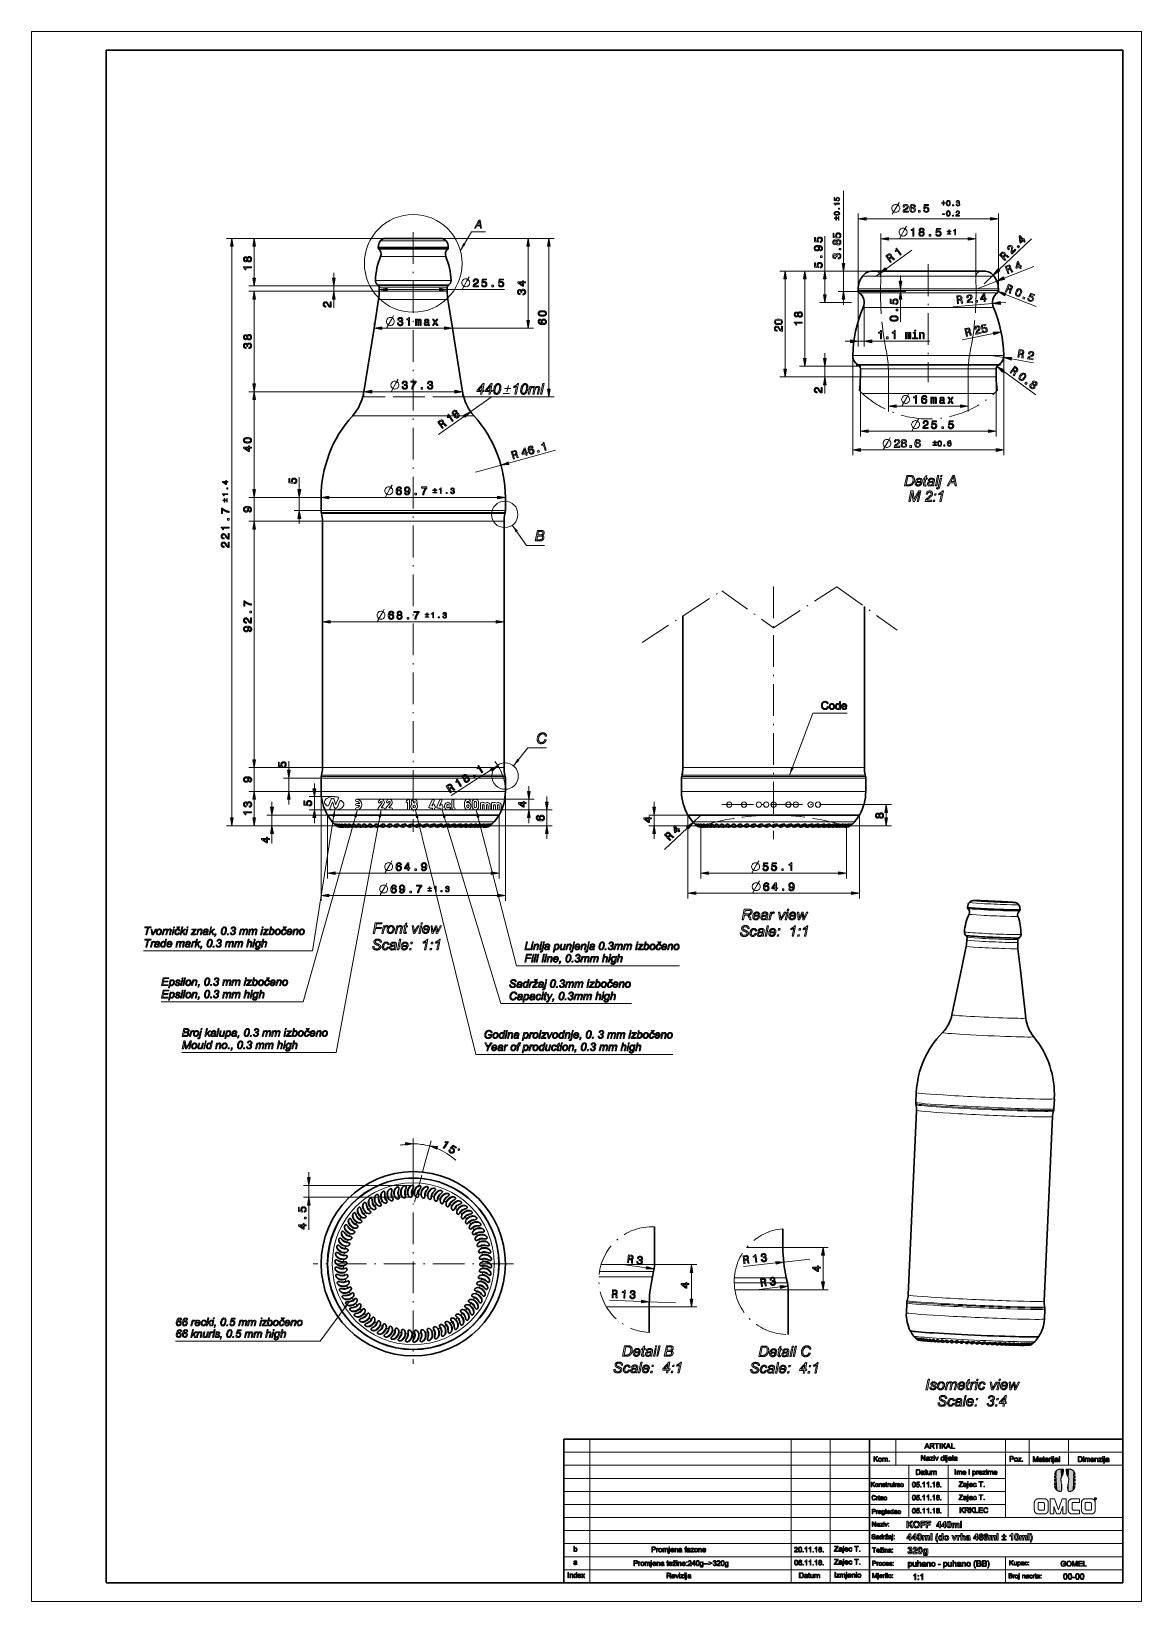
# Model space of a CAD drawing. Extents: x 0 to 420, y 0 to 594.
import ezdxf

# ---------------------------------------------------------------- set-up
doc = ezdxf.new("R2010")
doc.units = 0
doc.linetypes.add('DASHDOT', pattern=[18.5, 12, -3, 0.5, -3])
doc.linetypes.add('DASHED', pattern=[15, 12, -3])

msp = doc.modelspace()

# ---------------------------------------------------------------- linework, layer by layer
at = {"lineweight": 13}
for p, q in [((420.04, 594), (0, 594)), ((0, 594), (0, 0)), ((420.04, 0), (420.04, 594)), ((307.25, 506.26), (307.25, 533.71)), ((312.84, 496.6), (312.84, 525.06)), ((315.8, 523.06), (362.89, 523.06)), ((365.84, 496.6), (365.84, 525.06)), ((133.94, 515.71), (73.82, 515.71)), ((75.82, 296.47), (75.82, 512.76)), ((133.94, 515.71), (82.24, 515.71)), ((157.72, 512.36), (132.85, 512.36)), ((157.72, 512.04), (132.85, 512.04)), ((157.54, 511.65), (133.01, 511.65)), ((156.94, 514.74), (133.53, 514.74)), ((155.01, 515.71), (189.92, 515.71)), ((155.01, 515.71), (197.78, 515.71)), ((187.92, 484.67), (187.92, 512.76)), ((195.78, 458.67), (195.78, 512.76)), ((324.3, 515.56), (354.39, 515.56)), ((156.81, 508.83), (133.65, 508.83)), ((158.77, 499.77), (131.93, 499.77)), ((318.27, 503.3), (283.16, 503.3)), ((285.16, 466.26), (285.16, 500.35)), ((318.27, 503.3), (290.65, 503.3)), ((292.65, 470.26), (292.65, 500.35)), ((318.27, 503.3), (298.21, 503.3)), ((364.28, 501.35), (317.46, 501.35)), ((131.62, 497.71), (82.24, 497.71)), ((131.62, 495.71), (82.24, 495.71)), ((157.32, 497.21), (133.2, 497.21)), ((157.32, 495.71), (133.2, 495.71)), ((157.32, 496.39), (179.05, 496.39)), ((312.84, 495.95), (312.84, 474.76)), ((365.84, 496.6), (316.09, 496.6)), ((365.84, 495.95), (316.09, 495.95)), ((365.46, 495.16), (316.42, 495.16)), ((84.24, 460.67), (84.24, 492.76)), ((157.57, 492.57), (132.98, 492.57)), ((364.02, 489.53), (317.68, 489.53)), ((132.6, 481.76), (156.35, 481.76)), ((159.3, 481.71), (189.92, 481.71)), ((318, 476.76), (339.96, 476.76)), ((310.74, 471.3), (310.74, 433.65)), ((367.94, 471.41), (314.24, 471.41)), ((367.94, 471.3), (367.94, 433.65)), ((313.64, 467.3), (290.65, 467.3)), ((365.04, 466.3), (316.79, 466.3)), ((125.82, 457.71), (82.24, 457.71)), ((125.82, 457.71), (82.24, 457.71)), ((163.12, 457.71), (128.11, 457.71)), ((128.78, 457.71), (160.17, 457.71)), ((313.64, 463.3), (283.16, 463.3)), ((313.64, 463.3), (313.64, 440.76)), ((365.04, 463.3), (316.79, 463.3)), ((365.04, 463.3), (365.04, 440.76)), ((84.24, 420.67), (84.24, 454.76)), ((163.87, 455.71), (197.78, 455.71)), ((364.23, 457.01), (316.35, 457.01)), ((327.2, 452.26), (351.49, 452.26)), ((167.52, 448.51), (124.25, 448.51)), ((316.6, 442.76), (362.09, 442.76)), ((313.7, 435.65), (364.99, 435.65)), ((109.62, 417.71), (82.24, 417.71)), ((109.62, 417.71), (82.24, 417.71)), ((112.58, 417.71), (176.37, 417.71)), ((179.32, 417.71), (113.89, 417.71)), ((179.32, 412.71), (113.89, 412.71)), ((179.25, 412.06), (113.96, 412.06)), ((179.14, 411.57), (114.05, 411.57)), ((110.12, 408.71), (82.24, 408.71)), ((110.12, 408.71), (82.27, 408.71)), ((84.27, 318.47), (84.27, 405.76)), ((178.82, 408.71), (114.33, 408.71)), ((113.08, 370.65), (175.87, 370.65)), ((110.12, 315.51), (82.27, 315.51)), ((110.12, 315.51), (82.27, 315.51)), ((178.82, 315.51), (114.33, 315.51)), ((297.29, 315.51), (246.47, 315.51)), ((179.32, 311.51), (113.89, 311.51)), ((179.25, 312.17), (113.96, 312.17)), ((179.14, 312.66), (114.05, 312.66)), ((297.53, 311.51), (245.97, 311.51)), ((297.5, 312.17), (246.05, 312.17)), ((297.45, 312.66), (246.16, 312.66)), ((109.62, 306.51), (82.27, 306.51)), ((109.62, 306.51), (82.27, 306.51)), ((109.62, 306.51), (109.62, 265.08)), ((179.32, 306.51), (113.89, 306.51)), ((123.06, 303.51), (190.18, 303.51)), ((179.32, 306.51), (179.32, 265.08)), ((297.53, 306.51), (245.97, 306.51)), ((112.02, 297.51), (89.03, 297.51)), ((112.02, 297.51), (112.02, 273.52)), ((114.75, 299.51), (197.04, 299.51)), ((123.06, 299.51), (190.18, 299.51)), ((176.92, 297.51), (176.92, 273.52)), ((248.37, 297.51), (248.37, 265.95)), ((299.91, 301.51), (325.37, 301.51)), ((313.27, 297.51), (313.27, 265.95)), ((149.68, 293.51), (73.82, 293.51)), ((146.96, 293.51), (82.27, 293.51)), ((149.68, 293.51), (89.03, 293.51)), ((175.1, 294.96), (117.6, 294.96)), ((134.63, 293.51), (197.04, 293.51)), ((273.89, 293.51), (233.66, 293.51)), ((295.51, 294.96), (250.2, 294.96)), ((274.78, 293.51), (325.37, 293.51)), ((114.98, 275.52), (173.97, 275.52)), ((256.23, 275.52), (305.42, 275.52)), ((251.33, 267.95), (310.32, 267.95)), ((112.58, 267.08), (176.37, 267.08)), ((144.15, 157.43), (102.94, 157.43)), ((143.55, 152.94), (102.94, 152.94)), ((235.42, 124.83), (214.95, 124.83)), ((235.72, 127.46), (215.55, 127.46)), ((234.98, 122.88), (214.75, 122.88)), ((286.04, 120.59), (265.92, 120.59)), ((286.33, 117.96), (266.16, 117.96)), ((211.32, 61.47), (211.32, 7.07)), ((287.4, 61.47), (287.4, 7.07)), ((302.25, 61.47), (302.25, 7.07)), ((368.58, 61.47), (368.58, 31.77)), ((201.42, 56.52), (412.97, 56.52)), ((412.97, 51.57), (201.42, 51.57)), ((201.42, 46.62), (368.58, 46.62)), ((201.42, 41.67), (368.58, 41.67)), ((201.42, 36.72), (368.58, 36.72)), ((201.42, 31.77), (412.97, 31.77)), ((201.42, 26.87), (412.97, 26.87)), ((201.42, 21.97), (412.97, 21.97)), ((201.42, 16.97), (412.97, 16.97)), ((201.42, 12.02), (412.97, 12.02)), ((0, 0), (420.04, 0))]:
    msp.add_line(p, q, dxfattribs=at)
at = {"color": 3, "lineweight": 30}
for p, q in [((28.29, 586.93), (28.29, 7.07)), ((28.29, 586.93), (412.97, 586.93)), ((412.97, 7.07), (412.97, 586.93)), ((201.42, 61.47), (412.97, 61.47)), ((201.42, 61.47), (201.42, 7.07)), ((317.1, 61.47), (317.1, 7.07)), ((28.29, 7.07), (412.97, 7.07))]:
    msp.add_line(p, q, dxfattribs=at)
at = {"linetype": 'DASHDOT', "lineweight": 13}
for p, q in [((144.47, 518.03), (144.47, 291.2)), ((339.34, 505.9), (339.34, 461.37)), ((231.03, 362.84), (261.21, 382.43)), ((261.21, 382.43), (280.82, 368.33)), ((280.82, 384.06), (280.82, 288.44)), ((280.82, 368.33), (304.75, 383.89)), ((304.75, 383.89), (327.59, 367.48)), ((261.23, 301.51), (299.91, 301.51)), ((144.47, 165.66), (144.47, 89.93)), ((182.34, 127.8), (106.61, 127.8))]:
    msp.add_line(p, q, dxfattribs=at)
at = {"lineweight": 13, "ltscale": 0.406588}
for p, q in [((321.34, 501.3), (321.34, 517.56)), ((357.34, 501.3), (357.34, 517.56))]:
    msp.add_line(p, q, dxfattribs=at)
at = {"lineweight": 13, "ltscale": 0.30228}
msp.add_line((84.24, 500.67), (84.24, 512.76), dxfattribs=at)
at = {"lineweight": 13, "ltscale": 0.040551}
for p, q in [((132.85, 512.36), (131.22, 512.36)), ((132.85, 512.04), (131.22, 512.04))]:
    msp.add_line(p, q, dxfattribs=at)
at = {"lineweight": 30, "ltscale": 0.008156}
for p, q in [((131.22, 512.04), (131.22, 512.36)), ((157.72, 512.04), (157.72, 512.36))]:
    msp.add_line(p, q, dxfattribs=at)
at = {"lineweight": 13, "ltscale": 0.03997}
msp.add_line((133.01, 511.65), (131.41, 511.65), dxfattribs=at)
at = {"lineweight": 13, "ltscale": 0.038159}
msp.add_line((133.53, 514.74), (132.01, 514.74), dxfattribs=at)
at = {"lineweight": 30, "ltscale": 0.032249}
msp.add_line((135.23, 515.71), (133.94, 515.71), dxfattribs=at)
at = {"lineweight": 30, "ltscale": 0.494623}
msp.add_line((155.01, 515.71), (135.23, 515.71), dxfattribs=at)
at = {"lineweight": 13, "ltscale": 0.330053}
msp.add_line((300.21, 503.3), (300.21, 516.5), dxfattribs=at)
at = {"lineweight": 13, "ltscale": 0.301139}
for p, q in [((323.36, 504.2), (333.13, 511.25)), ((364, 479.76), (352.21, 477.28)), ((163.8, 448.44), (153.97, 441.48)), ((248.22, 292.74), (239.47, 284.46))]:
    msp.add_line(p, q, dxfattribs=at)
at = {"lineweight": 13, "ltscale": 0.424964}
msp.add_line((366.06, 503.82), (378.42, 515.49), dxfattribs=at)
at = {"lineweight": 13, "ltscale": 0.037763}
msp.add_line((133.65, 508.83), (132.14, 508.83), dxfattribs=at)
at = {"lineweight": 13, "ltscale": 0.30114}
for p, q in [((368.02, 500.66), (379.21, 505.12)), ((230.8, 113.52), (218.76, 113.98))]:
    msp.add_line(p, q, dxfattribs=at)
at = {"lineweight": 13, "ltscale": 0.05114}
for p, q in [((114.39, 500.67), (114.39, 502.71)), ((328.83, 499.56), (328.83, 501.6)), ((84.24, 420.67), (84.24, 422.71)), ((84.27, 318.47), (84.27, 320.51)), ((84.27, 301.51), (84.27, 303.56)), ((97.36, 301.51), (97.36, 303.56)), ((188.18, 306.47), (188.18, 308.51)), ((195.04, 302.47), (195.04, 304.51)), ((91.03, 300.47), (91.03, 302.51)), ((235.66, 300.47), (235.66, 302.51)), ((188.18, 294.51), (188.18, 296.56)), ((195.04, 288.51), (195.04, 290.56)), ((235.66, 288.51), (235.66, 290.56)), ((104.94, 160.39), (104.94, 162.43))]:
    msp.add_line(p, q, dxfattribs=at)
at = {"lineweight": 13, "ltscale": 0.043762}
msp.add_line((131.93, 499.77), (130.18, 499.77), dxfattribs=at)
at = {"lineweight": 13, "ltscale": 0.149779}
msp.add_line((300.21, 494.36), (300.21, 500.35), dxfattribs=at)
at = {"lineweight": 13, "ltscale": 0.325521}
msp.add_line((318.27, 503.3), (305.25, 503.3), dxfattribs=at)
at = {"lineweight": 13, "ltscale": 0.1925}
msp.add_line((307.25, 495.6), (307.25, 503.3), dxfattribs=at)
at = {"lineweight": 13, "ltscale": 0.076318}
msp.add_line((317.46, 501.35), (314.4, 501.35), dxfattribs=at)
at = {"lineweight": 30, "ltscale": 0.064499}
msp.add_line((320.85, 503.3), (318.27, 503.3), dxfattribs=at)
at = {"lineweight": 13, "ltscale": 0.05}
for p, q in [((319.34, 501.3), (320.96, 502.47)), ((114.39, 495.71), (114.39, 497.71)), ((169.88, 301.91), (169.88, 299.91)), ((174.07, 301.91), (174.07, 299.91))]:
    msp.add_line(p, q, dxfattribs=at)
at = {"lineweight": 30}
for p, q in [((360.42, 503.3), (320.85, 503.3)), ((158.12, 498.01), (132.5, 498.01)), ((129.65, 481.71), (125.82, 457.71)), ((159.3, 481.71), (163.12, 457.71)), ((366.64, 467.9), (315.38, 467.9)), ((110.12, 315.51), (110.12, 408.71)), ((178.82, 315.51), (178.82, 408.71)), ((315.17, 315.51), (315.17, 376.4)), ((246.47, 315.51), (246.47, 372.86)), ((176.92, 297.51), (116, 297.51)), ((296.38, 297.51), (248.37, 297.51))]:
    msp.add_line(p, q, dxfattribs=at)
at = {"linetype": 'DASHED', "lineweight": 13, "ltscale": 0.055308}
for p, q in [((321.34, 499.09), (321.34, 501.3)), ((357.34, 499.09), (357.34, 501.3))]:
    msp.add_line(p, q, dxfattribs=at)
at = {"lineweight": 13, "ltscale": 0.2}
msp.add_line((357.84, 496.6), (365.27, 499.56), dxfattribs=at)
at = {"lineweight": 13, "ltscale": 0.12}
msp.add_line((360.42, 498.5), (363.91, 501.8), dxfattribs=at)
at = {"lineweight": 13, "ltscale": 0.480967}
for p, q in [((131.62, 497.71), (112.39, 497.71)), ((131.62, 495.71), (112.39, 495.71))]:
    msp.add_line(p, q, dxfattribs=at)
at = {"lineweight": 30, "ltscale": 0.041775}
msp.add_line((132.5, 498.01), (130.82, 498.01), dxfattribs=at)
at = {"lineweight": 13, "ltscale": 0.039327}
for p, q in [((133.2, 497.21), (131.62, 497.21)), ((133.2, 495.71), (131.62, 495.71))]:
    msp.add_line(p, q, dxfattribs=at)
at = {"lineweight": 30, "ltscale": 0.0375}
for p, q in [((131.62, 495.71), (131.62, 497.21)), ((157.32, 495.71), (157.32, 497.21))]:
    msp.add_line(p, q, dxfattribs=at)
at = {"lineweight": 13, "ltscale": 0.494779}
msp.add_line((134.58, 496.39), (154.37, 496.39), dxfattribs=at)
at = {"lineweight": 13, "ltscale": 0.189893}
msp.add_line((312.84, 495.6), (305.25, 495.6), dxfattribs=at)
at = {"lineweight": 13, "ltscale": 0.081101}
for p, q in [((316.09, 496.6), (312.84, 496.6)), ((316.09, 495.95), (312.84, 495.95))]:
    msp.add_line(p, q, dxfattribs=at)
at = {"lineweight": 30, "ltscale": 0.016312}
for p, q in [((312.84, 495.95), (312.84, 496.6)), ((365.84, 495.95), (365.84, 496.6))]:
    msp.add_line(p, q, dxfattribs=at)
at = {"lineweight": 13, "ltscale": 0.449615}
msp.add_line((312.84, 495.6), (330.83, 495.6), dxfattribs=at)
at = {"lineweight": 13, "ltscale": 0.079941}
msp.add_line((316.42, 495.16), (313.22, 495.16), dxfattribs=at)
at = {"lineweight": 13, "ltscale": 0.025}
for p, q in [((328.83, 495.6), (328.83, 496.6)), ((364.84, 495.95), (365.77, 495.58))]:
    msp.add_line(p, q, dxfattribs=at)
at = {"lineweight": 13, "ltscale": 0.313847}
msp.add_line((368.52, 494.49), (380.19, 489.88), dxfattribs=at)
at = {"lineweight": 13, "ltscale": 0.083759}
msp.add_line((114.39, 489.41), (114.39, 492.76), dxfattribs=at)
at = {"lineweight": 30, "ltscale": 0.274778}
for p, q in [((131.38, 492.57), (129.65, 481.71)), ((157.57, 492.57), (159.3, 481.71))]:
    msp.add_line(p, q, dxfattribs=at)
at = {"lineweight": 13, "ltscale": 0.040088}
msp.add_line((132.98, 492.57), (131.38, 492.57), dxfattribs=at)
at = {"lineweight": 13, "ltscale": 0.300869}
msp.add_line((310.24, 491.4), (298.21, 491.4), dxfattribs=at)
at = {"lineweight": 13, "ltscale": 0.051139}
for p, q in [((307.25, 490.6), (307.25, 492.65)), ((368.64, 491.42), (366.6, 491.26)), ((307.84, 476.76), (309.89, 476.76)), ((300.21, 470.26), (300.21, 472.3)), ((84.24, 403.71), (84.24, 405.76)), ((101.36, 407.71), (101.36, 409.76)), ((107.05, 307.47), (107.05, 309.51)), ((107.05, 294.51), (107.05, 296.56))]:
    msp.add_line(p, q, dxfattribs=at)
at = {"lineweight": 13, "ltscale": 0.075526}
msp.add_line((317.68, 489.53), (314.66, 489.53), dxfattribs=at)
at = {"lineweight": 13, "ltscale": 0.416045}
msp.add_line((315.04, 491.4), (315.04, 474.76), dxfattribs=at)
at = {"lineweight": 13, "ltscale": 0.213688}
msp.add_line((328.83, 484.1), (328.83, 492.65), dxfattribs=at)
at = {"lineweight": 13, "ltscale": 0.375}
msp.add_line((363.66, 491.02), (348.7, 489.85), dxfattribs=at)
at = {"lineweight": 13, "ltscale": 0.0511}
msp.add_line((129.65, 481.71), (129.65, 483.76), dxfattribs=at)
at = {"lineweight": 13, "ltscale": 0.055}
msp.add_line((312.84, 476.76), (315.04, 476.76), dxfattribs=at)
at = {"lineweight": 13, "ltscale": 0.087524}
msp.add_line((314.24, 471.41), (310.74, 471.41), dxfattribs=at)
at = {"lineweight": 13, "ltscale": 0.1}
for p, q in [((367.88, 470.62), (363.94, 471.3)), ((300.21, 463.3), (300.21, 467.3)), ((188.18, 299.51), (188.18, 303.51)), ((91.03, 293.51), (91.03, 297.51)), ((235.66, 293.51), (235.66, 297.51)), ((253.27, 297.51), (250.37, 294.77))]:
    msp.add_line(p, q, dxfattribs=at)
at = {"lineweight": 13, "ltscale": 0.212894}
msp.add_line((379.19, 468.67), (370.8, 470.12), dxfattribs=at)
at = {"lineweight": 13, "ltscale": 0.385837}
for p, q in [((313.64, 467.3), (298.21, 467.3)), ((313.64, 463.3), (298.21, 463.3))]:
    msp.add_line(p, q, dxfattribs=at)
at = {"lineweight": 30, "ltscale": 0.083549}
msp.add_line((315.38, 467.9), (312.04, 467.9), dxfattribs=at)
at = {"lineweight": 13, "ltscale": 0.078654}
for p, q in [((316.79, 466.3), (313.64, 466.3)), ((316.79, 463.3), (313.64, 463.3))]:
    msp.add_line(p, q, dxfattribs=at)
at = {"lineweight": 30, "ltscale": 0.075}
for p, q in [((313.64, 463.3), (313.64, 466.3)), ((365.04, 463.3), (365.04, 466.3))]:
    msp.add_line(p, q, dxfattribs=at)
at = {"linetype": 'DASHED', "lineweight": 13, "ltscale": 0.04953}
for p, q in [((324.24, 465.28), (324.24, 463.3)), ((354.44, 465.28), (354.44, 463.3))]:
    msp.add_line(p, q, dxfattribs=at)
at = {"lineweight": 13, "ltscale": 0.382455}
msp.add_line((367.74, 465.5), (380.08, 456.47), dxfattribs=at)
at = {"lineweight": 13, "ltscale": 0.050168}
for p, q in [((125.82, 457.71), (125.82, 455.71)), ((163.12, 457.71), (163.12, 455.71))]:
    msp.add_line(p, q, dxfattribs=at)
at = {"lineweight": 13, "ltscale": 0.057077}
msp.add_line((128.11, 457.71), (125.82, 457.71), dxfattribs=at)
at = {"lineweight": 13, "ltscale": 0.084234}
msp.add_line((300.21, 456.98), (300.21, 460.35), dxfattribs=at)
at = {"lineweight": 13, "ltscale": 0.325917}
for p, q in [((324.24, 463.3), (324.24, 450.26)), ((354.44, 463.3), (354.44, 450.26))]:
    msp.add_line(p, q, dxfattribs=at)
at = {"linetype": 'DASHED', "lineweight": 13}
msp.add_line((163.87, 455.71), (125.08, 455.71), dxfattribs=at)
at = {"lineweight": 13, "ltscale": 0.25}
for p, q in [((174.37, 455.92), (166.21, 450.15)), ((168.04, 427.25), (177.68, 429.9)), ((294.57, 129.49), (284.62, 128.43)), ((243.75, 113.04), (233.75, 113.41))]:
    msp.add_line(p, q, dxfattribs=at)
at = {"lineweight": 13, "ltscale": 0.047496}
msp.add_line((316.35, 457.01), (314.45, 457.01), dxfattribs=at)
at = {"lineweight": 13, "ltscale": 0.070515}
msp.add_line((124.25, 448.51), (121.43, 448.51), dxfattribs=at)
at = {"lineweight": 13, "ltscale": 0.46129}
msp.add_line((180.53, 430.68), (198.33, 435.56), dxfattribs=at)
at = {"lineweight": 13, "ltscale": 0.116125}
msp.add_line((101.36, 420.67), (101.36, 425.31), dxfattribs=at)
at = {"lineweight": 13, "ltscale": 0.225}
for p, q in [((84.24, 408.71), (84.24, 417.71)), ((84.27, 306.51), (84.27, 315.51))]:
    msp.add_line(p, q, dxfattribs=at)
at = {"lineweight": 13, "ltscale": 0.25667}
for p, q in [((109.62, 417.71), (99.36, 417.71)), ((109.62, 412.71), (99.36, 412.71))]:
    msp.add_line(p, q, dxfattribs=at)
at = {"lineweight": 13, "ltscale": 0.125}
for p, q in [((101.36, 412.71), (101.36, 417.71)), ((97.36, 306.51), (97.36, 311.51))]:
    msp.add_line(p, q, dxfattribs=at)
at = {"lineweight": 13, "ltscale": 0.106656}
for p, q in [((113.89, 417.71), (109.62, 417.71)), ((113.89, 412.71), (109.62, 412.71)), ((113.89, 311.51), (109.62, 311.51)), ((113.89, 306.51), (109.62, 306.51))]:
    msp.add_line(p, q, dxfattribs=at)
at = {"lineweight": 30, "ltscale": 0.125}
for p, q in [((109.62, 412.71), (109.62, 417.71)), ((179.32, 412.71), (179.32, 417.71)), ((109.62, 306.51), (109.62, 311.51)), ((179.32, 306.51), (179.32, 311.51)), ((245.97, 306.51), (245.97, 311.51)), ((315.67, 306.51), (315.67, 311.51))]:
    msp.add_line(p, q, dxfattribs=at)
at = {"lineweight": 13, "ltscale": 0.106432}
for p, q in [((113.96, 412.06), (109.7, 412.06)), ((113.96, 312.17), (109.7, 312.17))]:
    msp.add_line(p, q, dxfattribs=at)
at = {"lineweight": 30, "ltscale": 0.0125}
for p, q in [((109.81, 411.57), (109.7, 412.06)), ((179.14, 411.57), (179.25, 412.06)), ((109.81, 312.66), (109.7, 312.17)), ((179.14, 312.66), (179.25, 312.17)), ((246.16, 312.66), (246.05, 312.17)), ((315.49, 312.66), (315.6, 312.17))]:
    msp.add_line(p, q, dxfattribs=at)
at = {"lineweight": 13, "ltscale": 0.106096}
for p, q in [((114.05, 411.57), (109.81, 411.57)), ((114.05, 312.66), (109.81, 312.66))]:
    msp.add_line(p, q, dxfattribs=at)
at = {"lineweight": 13, "ltscale": 0.105126}
for p, q in [((114.33, 408.71), (110.12, 408.71)), ((114.33, 315.51), (110.12, 315.51))]:
    msp.add_line(p, q, dxfattribs=at)
at = {"lineweight": 13, "ltscale": 0.088061}
msp.add_line((97.36, 314.47), (97.36, 317.99), dxfattribs=at)
at = {"lineweight": 13, "ltscale": 0.447044}
msp.add_line((315.17, 315.51), (297.29, 315.51), dxfattribs=at)
at = {"lineweight": 13, "ltscale": 0.356667}
for p, q in [((109.62, 311.51), (95.36, 311.51)), ((109.62, 306.51), (95.36, 306.51))]:
    msp.add_line(p, q, dxfattribs=at)
at = {"lineweight": 13, "ltscale": 0.449428}
msp.add_line((174, 314.64), (158.84, 304.98), dxfattribs=at)
at = {"lineweight": 13, "ltscale": 0.45117}
msp.add_line((315.49, 312.66), (297.45, 312.66), dxfattribs=at)
at = {"lineweight": 13, "ltscale": 0.452598}
msp.add_line((315.6, 312.17), (297.5, 312.17), dxfattribs=at)
at = {"lineweight": 13, "ltscale": 0.453551}
for p, q in [((315.67, 311.51), (297.53, 311.51)), ((315.67, 306.51), (297.53, 306.51))]:
    msp.add_line(p, q, dxfattribs=at)
at = {"lineweight": 13, "ltscale": 0.17728}
msp.add_line((84.27, 296.47), (84.27, 303.56), dxfattribs=at)
at = {"lineweight": 13, "ltscale": 0.232624}
msp.add_line((114.35, 304.51), (105.05, 304.51), dxfattribs=at)
at = {"lineweight": 13, "ltscale": 0.124963}
msp.add_line((107.05, 299.51), (107.05, 304.51), dxfattribs=at)
at = {"lineweight": 13, "ltscale": 0.063987}
msp.add_line((113.36, 303.57), (112.37, 301.21), dxfattribs=at)
at = {"lineweight": 13, "ltscale": 0.046473}
msp.add_line((114.56, 303.48), (115.01, 301.67), dxfattribs=at)
at = {"lineweight": 13, "ltscale": 0.062228}
for p, q in [((116.16, 303.96), (115.22, 301.66)), ((112.94, 300.07), (113.88, 302.37))]:
    msp.add_line(p, q, dxfattribs=at)
at = {"lineweight": 13, "ltscale": 0.016781}
msp.add_line((142.4, 303.41), (141.9, 302.95), dxfattribs=at)
at = {"lineweight": 13, "ltscale": 0.08}
msp.add_line((143.07, 303.11), (143.07, 299.91), dxfattribs=at)
at = {"lineweight": 13, "ltscale": 0.069773}
for p, q in [((150.46, 300.76), (151.64, 303.28)), ((153.4, 300.76), (154.58, 303.28))]:
    msp.add_line(p, q, dxfattribs=at)
at = {"lineweight": 13, "ltscale": 0.054066}
for p, q in [((151.45, 300.99), (152.36, 302.95)), ((154.39, 300.99), (155.3, 302.95))]:
    msp.add_line(p, q, dxfattribs=at)
at = {"lineweight": 13, "ltscale": 0.071624}
msp.add_line((159.08, 303.11), (159.08, 300.25), dxfattribs=at)
at = {"lineweight": 13, "ltscale": 0.06756}
msp.add_line((159.88, 303.11), (159.88, 300.41), dxfattribs=at)
at = {"lineweight": 13, "ltscale": 0.242496}
msp.add_line((114.75, 299.51), (105.05, 299.51), dxfattribs=at)
at = {"lineweight": 30, "ltscale": 0.099311}
msp.add_line((116, 297.51), (112.02, 297.51), dxfattribs=at)
at = {"lineweight": 13, "ltscale": 0.046474}
msp.add_line((114.54, 300.55), (114.09, 302.35), dxfattribs=at)
at = {"lineweight": 13, "ltscale": 0.063986}
msp.add_line((115.74, 300.46), (116.73, 302.82), dxfattribs=at)
at = {"lineweight": 13, "ltscale": 0.028166}
for p, q in [((123.07, 301.91), (124.2, 301.91)), ((123.07, 301.11), (124.2, 301.11))]:
    msp.add_line(p, q, dxfattribs=at)
at = {"lineweight": 13, "ltscale": 0.063061}
for p, q in [((131.16, 300.16), (132.69, 302.16)), ((134.15, 300.16), (135.68, 302.16))]:
    msp.add_line(p, q, dxfattribs=at)
at = {"lineweight": 13, "ltscale": 0.042267}
for p, q in [((133.17, 299.51), (131.48, 299.51)), ((136.16, 299.51), (134.47, 299.51))]:
    msp.add_line(p, q, dxfattribs=at)
at = {"lineweight": 13, "ltscale": 0.042886}
msp.add_line((132.29, 300.31), (133.32, 301.68), dxfattribs=at)
at = {"lineweight": 13, "ltscale": 0.022092}
for p, q in [((133.17, 300.31), (132.29, 300.31)), ((136.16, 300.31), (135.28, 300.31))]:
    msp.add_line(p, q, dxfattribs=at)
at = {"lineweight": 13, "ltscale": 0.042885}
msp.add_line((135.28, 300.31), (136.31, 301.68), dxfattribs=at)
at = {"lineweight": 13, "ltscale": 0.058971}
msp.add_line((142.27, 302.27), (142.27, 299.91), dxfattribs=at)
at = {"lineweight": 13, "ltscale": 0.022086}
for p, q in [((151.7, 300.19), (150.82, 300.19)), ((154.64, 300.19), (153.76, 300.19))]:
    msp.add_line(p, q, dxfattribs=at)
at = {"lineweight": 13, "ltscale": 0.006378}
for p, q in [((151.7, 300.99), (151.45, 300.99)), ((154.64, 300.99), (154.39, 300.99))]:
    msp.add_line(p, q, dxfattribs=at)
at = {"lineweight": 13, "ltscale": 0.006784}
for p, q in [((151.7, 300.99), (151.7, 301.26)), ((154.64, 300.99), (154.64, 301.26))]:
    msp.add_line(p, q, dxfattribs=at)
at = {"lineweight": 13, "ltscale": 0.006783}
for p, q in [((151.7, 299.91), (151.7, 300.19)), ((154.64, 299.91), (154.64, 300.19))]:
    msp.add_line(p, q, dxfattribs=at)
at = {"lineweight": 13, "ltscale": 0.006802}
for p, q in [((152.5, 300.99), (152.5, 301.26)), ((152.5, 299.91), (152.5, 300.19)), ((155.44, 300.99), (155.44, 301.26)), ((155.44, 299.91), (155.44, 300.19))]:
    msp.add_line(p, q, dxfattribs=at)
at = {"lineweight": 13, "ltscale": 0.01}
for p, q in [((156.35, 301.11), (156.35, 300.71)), ((157.15, 301.11), (157.15, 300.71))]:
    msp.add_line(p, q, dxfattribs=at)
at = {"lineweight": 13, "ltscale": 0.035063}
msp.add_line((163.89, 300.89), (163.89, 302.3), dxfattribs=at)
at = {"lineweight": 13, "ltscale": 0.002642}
msp.add_line((164.69, 302.19), (164.69, 302.3), dxfattribs=at)
at = {"lineweight": 13, "ltscale": 0.038042}
for p, q in [((166.74, 300.75), (166.74, 302.28)), ((167.54, 300.75), (167.54, 302.28)), ((168.41, 302.28), (168.41, 300.75)), ((169.21, 302.28), (169.21, 300.75))]:
    msp.add_line(p, q, dxfattribs=at)
at = {"lineweight": 13, "ltscale": 0.031472}
for p, q in [((170.68, 301.17), (170.68, 299.91)), ((171.36, 301.17), (171.36, 299.91)), ((174.87, 301.17), (174.87, 299.91)), ((175.55, 301.17), (175.55, 299.91))]:
    msp.add_line(p, q, dxfattribs=at)
at = {"lineweight": 13, "ltscale": 0.032393}
for p, q in [((172.16, 301.21), (172.16, 299.91)), ((172.77, 301.21), (172.77, 299.91)), ((173.57, 301.21), (173.57, 299.91)), ((176.35, 301.21), (176.35, 299.91)), ((176.96, 301.21), (176.96, 299.91)), ((177.76, 301.21), (177.76, 299.91))]:
    msp.add_line(p, q, dxfattribs=at)
at = {"lineweight": 13, "ltscale": 0.15}
msp.add_line((195.04, 293.51), (195.04, 299.51), dxfattribs=at)
at = {"lineweight": 13, "ltscale": 0.367783}
msp.add_line((248.37, 297.51), (233.66, 297.51), dxfattribs=at)
at = {"lineweight": 30, "ltscale": 0.422316}
msp.add_line((313.27, 297.51), (296.38, 297.51), dxfattribs=at)
at = {"lineweight": 13, "ltscale": 0.05228}
msp.add_line((323.37, 296.47), (323.37, 298.56), dxfattribs=at)
at = {"lineweight": 13, "ltscale": 0.093739}
msp.add_line((117.6, 294.96), (113.85, 294.96), dxfattribs=at)
at = {"lineweight": 30, "ltscale": 0.000255341}
msp.add_line((115.58, 294.07), (115.57, 294.08), dxfattribs=at)
at = {"lineweight": 30, "ltscale": 0.003361}
msp.add_line((116.39, 293.89), (116.33, 294.01), dxfattribs=at)
at = {"lineweight": 30, "ltscale": 0.005494}
msp.add_line((117.42, 293.75), (117.31, 293.94), dxfattribs=at)
at = {"lineweight": 30, "ltscale": 0.002559}
msp.add_line((117.51, 293.63), (117.41, 293.66), dxfattribs=at)
at = {"lineweight": 30, "ltscale": 0.007101}
msp.add_line((118.68, 293.64), (118.52, 293.87), dxfattribs=at)
at = {"lineweight": 30, "ltscale": 0.000789533}
msp.add_line((118.53, 294.06), (118.55, 294.08), dxfattribs=at)
at = {"lineweight": 30, "ltscale": 0.008278}
msp.add_line((120.15, 293.54), (119.95, 293.81), dxfattribs=at)
at = {"lineweight": 30, "ltscale": 0.000290779}
msp.add_line((121.57, 293.76), (121.58, 293.75), dxfattribs=at)
at = {"lineweight": 30, "ltscale": 0.009118}
msp.add_line((121.8, 293.46), (121.58, 293.75), dxfattribs=at)
at = {"lineweight": 30, "ltscale": 0.004647}
msp.add_line((123.55, 293.51), (123.36, 293.51), dxfattribs=at)
at = {"lineweight": 30, "ltscale": 0.009687}
msp.add_line((123.64, 293.4), (123.39, 293.69), dxfattribs=at)
at = {"lineweight": 30, "ltscale": 0.008944}
msp.add_line((125.49, 293.51), (125.14, 293.51), dxfattribs=at)
at = {"lineweight": 30, "ltscale": 0.010035}
msp.add_line((125.64, 293.35), (125.38, 293.65), dxfattribs=at)
at = {"lineweight": 30, "ltscale": 0.01265}
msp.add_line((127.6, 293.51), (127.09, 293.51), dxfattribs=at)
at = {"lineweight": 30, "ltscale": 0.001127}
msp.add_line((127.4, 293.24), (127.44, 293.22), dxfattribs=at)
at = {"lineweight": 30, "ltscale": 0.010198}
msp.add_line((127.79, 293.31), (127.51, 293.61), dxfattribs=at)
at = {"lineweight": 30, "ltscale": 0.015826}
msp.add_line((129.83, 293.51), (129.2, 293.51), dxfattribs=at)
at = {"lineweight": 30, "ltscale": 0.01021}
msp.add_line((130.06, 293.28), (129.77, 293.58), dxfattribs=at)
at = {"lineweight": 30, "ltscale": 0.01838}
msp.add_line((132.18, 293.51), (131.45, 293.51), dxfattribs=at)
at = {"lineweight": 30, "ltscale": 0.01009}
msp.add_line((132.43, 293.26), (132.15, 293.55), dxfattribs=at)
at = {"lineweight": 30, "ltscale": 0.020364}
msp.add_line((134.63, 293.51), (133.82, 293.51), dxfattribs=at)
at = {"lineweight": 30, "ltscale": 0.000423772}
msp.add_line((134.11, 293.5), (134.12, 293.51), dxfattribs=at)
at = {"lineweight": 30, "ltscale": 0.00986}
msp.add_line((134.89, 293.25), (134.61, 293.53), dxfattribs=at)
at = {"lineweight": 30, "ltscale": 0.021738}
msp.add_line((137.15, 293.51), (136.28, 293.51), dxfattribs=at)
at = {"lineweight": 30, "ltscale": 0.002743}
msp.add_line((136.42, 293.43), (136.49, 293.51), dxfattribs=at)
at = {"lineweight": 30, "ltscale": 0.009536}
msp.add_line((137.41, 293.25), (137.14, 293.52), dxfattribs=at)
at = {"lineweight": 30, "ltscale": 0.010013}
msp.add_line((138.99, 293.67), (138.71, 293.39), dxfattribs=at)
at = {"lineweight": 30, "ltscale": 0.004708}
msp.add_line((138.82, 293.37), (138.94, 293.51), dxfattribs=at)
at = {"lineweight": 30, "ltscale": 0.02195}
msp.add_line((139.72, 293.51), (138.84, 293.51), dxfattribs=at)
at = {"lineweight": 30, "ltscale": 0.009129}
msp.add_line((139.97, 293.26), (139.72, 293.51), dxfattribs=at)
at = {"lineweight": 30, "ltscale": 0.000924664}
msp.add_line((141.3, 293.33), (141.32, 293.36), dxfattribs=at)
at = {"lineweight": 30, "ltscale": 0.019917}
msp.add_line((142.32, 293.51), (141.52, 293.51), dxfattribs=at)
at = {"lineweight": 30, "ltscale": 0.008655}
msp.add_line((142.55, 293.27), (142.31, 293.52), dxfattribs=at)
at = {"lineweight": 30, "ltscale": 0.01748}
msp.add_line((144.94, 293.51), (144.24, 293.51), dxfattribs=at)
at = {"lineweight": 30, "ltscale": 0.007602}
msp.add_line((145.11, 293.29), (144.9, 293.51), dxfattribs=at)
at = {"lineweight": 30, "ltscale": 0.014713}
msp.add_line((147.55, 293.51), (146.96, 293.51), dxfattribs=at)
at = {"lineweight": 30, "ltscale": 0.006328}
msp.add_line((147.65, 293.33), (147.48, 293.51), dxfattribs=at)
at = {"lineweight": 30, "ltscale": 0.011656}
msp.add_line((150.14, 293.51), (149.68, 293.51), dxfattribs=at)
at = {"lineweight": 30, "ltscale": 0.00471}
msp.add_line((150.13, 293.37), (150.01, 293.51), dxfattribs=at)
at = {"lineweight": 30, "ltscale": 0.008396}
msp.add_line((152.68, 293.51), (152.34, 293.51), dxfattribs=at)
at = {"lineweight": 30, "ltscale": 0.002744}
msp.add_line((152.53, 293.43), (152.46, 293.51), dxfattribs=at)
at = {"lineweight": 30, "ltscale": 0.004934}
msp.add_line((155.14, 293.51), (154.94, 293.51), dxfattribs=at)
at = {"lineweight": 30, "ltscale": 0.001594}
msp.add_line((156.03, 293.02), (155.96, 293.02), dxfattribs=at)
at = {"lineweight": 30, "ltscale": 0.001324}
msp.add_line((157.51, 293.51), (157.46, 293.51), dxfattribs=at)
at = {"lineweight": 30, "ltscale": 0.000223146}
msp.add_line((158.1, 293.03), (158.09, 293.03), dxfattribs=at)
at = {"lineweight": 30, "ltscale": 0.001174}
msp.add_line((172.15, 293.76), (172.1, 293.74), dxfattribs=at)
at = {"lineweight": 30, "ltscale": 0.001056}
msp.add_line((251.29, 294.04), (251.33, 294.02), dxfattribs=at)
at = {"lineweight": 30, "ltscale": 0.002056}
msp.add_line((252.31, 293.97), (252.27, 294.04), dxfattribs=at)
at = {"lineweight": 30, "ltscale": 0.004506}
msp.add_line((253.23, 293.82), (253.14, 293.98), dxfattribs=at)
at = {"lineweight": 13, "ltscale": 0.499923}
for p, q in [((253.27, 293.51), (253.27, 273.52)), ((308.38, 293.51), (308.38, 273.52))]:
    msp.add_line(p, q, dxfattribs=at)
at = {"lineweight": 30, "ltscale": 0.006357}
msp.add_line((254.38, 293.69), (254.24, 293.91), dxfattribs=at)
at = {"lineweight": 30, "ltscale": 0.007739}
msp.add_line((255.74, 293.59), (255.56, 293.84), dxfattribs=at)
at = {"lineweight": 30, "ltscale": 0.008734}
msp.add_line((257.3, 293.5), (257.09, 293.78), dxfattribs=at)
at = {"lineweight": 30, "ltscale": 0.001846}
msp.add_line((257.3, 293.5), (257.35, 293.44), dxfattribs=at)
at = {"lineweight": 30, "ltscale": 0.001128}
msp.add_line((258.79, 293.76), (258.81, 293.72), dxfattribs=at)
at = {"lineweight": 30, "ltscale": 0.009433}
msp.add_line((259.05, 293.43), (258.81, 293.72), dxfattribs=at)
at = {"lineweight": 30, "ltscale": 0.00227}
msp.add_line((258.98, 293.51), (258.89, 293.51), dxfattribs=at)
at = {"lineweight": 30, "ltscale": 0.006866}
msp.add_line((260.85, 293.51), (260.58, 293.51), dxfattribs=at)
at = {"lineweight": 30, "ltscale": 0.009883}
msp.add_line((260.97, 293.37), (260.71, 293.67), dxfattribs=at)
at = {"lineweight": 30, "ltscale": 0.01088}
msp.add_line((262.88, 293.51), (262.44, 293.51), dxfattribs=at)
at = {"lineweight": 30, "ltscale": 0.010135}
msp.add_line((263.05, 293.33), (262.77, 293.63), dxfattribs=at)
at = {"lineweight": 30, "ltscale": 0.014322}
msp.add_line((265.05, 293.51), (264.48, 293.51), dxfattribs=at)
at = {"lineweight": 30, "ltscale": 0.00292}
msp.add_line((264.78, 293.27), (264.89, 293.23), dxfattribs=at)
at = {"lineweight": 30, "ltscale": 0.010221}
msp.add_line((265.26, 293.29), (264.98, 293.59), dxfattribs=at)
at = {"lineweight": 30, "ltscale": 0.017163}
msp.add_line((267.34, 293.51), (266.66, 293.51), dxfattribs=at)
at = {"lineweight": 30, "ltscale": 0.005075}
msp.add_line((267.34, 293.51), (267.14, 293.51), dxfattribs=at)
at = {"lineweight": 30, "ltscale": 0.010165}
msp.add_line((267.58, 293.27), (267.3, 293.56), dxfattribs=at)
at = {"lineweight": 30, "ltscale": 0.019448}
msp.add_line((269.75, 293.51), (268.97, 293.51), dxfattribs=at)
at = {"lineweight": 30, "ltscale": 0.010376}
msp.add_line((269.75, 293.51), (269.33, 293.51), dxfattribs=at)
at = {"lineweight": 30, "ltscale": 0.009989}
msp.add_line((270, 293.26), (269.72, 293.54), dxfattribs=at)
at = {"lineweight": 30, "ltscale": 0.021128}
msp.add_line((272.23, 293.51), (271.39, 293.51), dxfattribs=at)
at = {"lineweight": 30, "ltscale": 0.001629}
msp.add_line((271.6, 293.46), (271.64, 293.51), dxfattribs=at)
at = {"lineweight": 30, "ltscale": 0.014779}
msp.add_line((272.23, 293.51), (271.64, 293.51), dxfattribs=at)
at = {"lineweight": 30, "ltscale": 0.009709}
msp.add_line((272.5, 293.25), (272.22, 293.52), dxfattribs=at)
at = {"lineweight": 30, "ltscale": 0.022263}
msp.add_line((274.78, 293.51), (273.89, 293.51), dxfattribs=at)
at = {"lineweight": 30, "ltscale": 0.003771}
msp.add_line((273.96, 293.4), (274.05, 293.51), dxfattribs=at)
at = {"lineweight": 30, "ltscale": 0.017966}
msp.add_line((274.77, 293.51), (274.05, 293.51), dxfattribs=at)
at = {"lineweight": 30, "ltscale": 0.000151064}
msp.add_line((274.78, 293.51), (274.77, 293.51), dxfattribs=at)
at = {"lineweight": 30, "ltscale": 0.009341}
msp.add_line((275.04, 293.25), (274.78, 293.52), dxfattribs=at)
at = {"lineweight": 30, "ltscale": 0.005563}
msp.add_line((276.4, 293.35), (276.55, 293.51), dxfattribs=at)
at = {"lineweight": 30, "ltscale": 0.020988}
msp.add_line((277.36, 293.51), (276.52, 293.51), dxfattribs=at)
at = {"lineweight": 30, "ltscale": 0.020119}
msp.add_line((277.35, 293.51), (276.55, 293.51), dxfattribs=at)
at = {"lineweight": 30, "ltscale": 0.000167854}
msp.add_line((277.36, 293.51), (277.35, 293.51), dxfattribs=at)
at = {"lineweight": 30, "ltscale": 0.0089}
msp.add_line((277.61, 293.26), (277.36, 293.52), dxfattribs=at)
at = {"lineweight": 30, "ltscale": 0.018542}
msp.add_line((279.97, 293.51), (279.23, 293.51), dxfattribs=at)
at = {"lineweight": 30, "ltscale": 0.018742}
msp.add_line((279.98, 293.51), (279.23, 293.51), dxfattribs=at)
at = {"lineweight": 30, "ltscale": 0.008112}
msp.add_line((280.18, 293.28), (279.96, 293.51), dxfattribs=at)
at = {"lineweight": 30, "ltscale": 0.014861}
msp.add_line((282.55, 293.51), (281.95, 293.51), dxfattribs=at)
at = {"lineweight": 30, "ltscale": 0.016133}
msp.add_line((282.6, 293.51), (281.95, 293.51), dxfattribs=at)
at = {"lineweight": 30, "ltscale": 0.007007}
msp.add_line((282.74, 293.31), (282.55, 293.51), dxfattribs=at)
at = {"lineweight": 30, "ltscale": 0.010661}
msp.add_line((285.1, 293.51), (284.67, 293.51), dxfattribs=at)
at = {"lineweight": 30, "ltscale": 0.013212}
msp.add_line((285.2, 293.51), (284.67, 293.51), dxfattribs=at)
at = {"lineweight": 30, "ltscale": 0.005562}
msp.add_line((285.25, 293.35), (285.1, 293.51), dxfattribs=at)
at = {"lineweight": 30, "ltscale": 0.005758}
msp.add_line((287.6, 293.51), (287.37, 293.51), dxfattribs=at)
at = {"lineweight": 30, "ltscale": 0.010052}
msp.add_line((287.77, 293.51), (287.37, 293.51), dxfattribs=at)
at = {"lineweight": 30, "ltscale": 0.00377}
msp.add_line((287.69, 293.4), (287.6, 293.51), dxfattribs=at)
at = {"lineweight": 30, "ltscale": 0.000568464}
msp.add_line((288.61, 293.01), (288.59, 293.01), dxfattribs=at)
at = {"lineweight": 30, "ltscale": 0.006667}
msp.add_line((290.27, 293.51), (290, 293.51), dxfattribs=at)
at = {"lineweight": 30, "ltscale": 0.00171}
msp.add_line((290.05, 293.46), (290.01, 293.52), dxfattribs=at)
at = {"lineweight": 30, "ltscale": 0.003139}
msp.add_line((292.69, 293.51), (292.56, 293.51), dxfattribs=at)
at = {"lineweight": 30, "ltscale": 0.002907}
msp.add_line((295, 294.06), (295.12, 294.08), dxfattribs=at)
at = {"lineweight": 13, "ltscale": 0.398621}
msp.add_line((311.45, 294.96), (295.51, 294.96), dxfattribs=at)
at = {"lineweight": 30, "ltscale": 0.004095}
msp.add_line((308.07, 293.76), (307.91, 293.71), dxfattribs=at)
at = {"lineweight": 30, "ltscale": 0.001179}
msp.add_line((310.42, 294.08), (310.46, 294.1), dxfattribs=at)
at = {"lineweight": 13, "ltscale": 0.093913}
msp.add_line((91.03, 286.8), (91.03, 290.56), dxfattribs=at)
at = {"color": 7, "lineweight": 30, "ltscale": 0.006115}
for p, q in [((354.19, 262.48), (354.2, 262.73)), ((374.04, 261.58), (374.06, 261.83))]:
    msp.add_line(p, q, dxfattribs=at)
at = {"color": 7, "lineweight": 30, "ltscale": 0.028118}
for p, q in [((353.94, 250.24), (353.99, 251.36)), ((373.19, 249.37), (373.24, 250.49))]:
    msp.add_line(p, q, dxfattribs=at)
at = {"color": 7, "lineweight": 30, "ltscale": 0.206033}
for p, q in [((353.64, 247.89), (351.98, 239.82)), ((373.27, 247), (374.2, 238.82))]:
    msp.add_line(p, q, dxfattribs=at)
at = {"color": 7, "lineweight": 30, "ltscale": 0.455559}
msp.add_line((351.98, 239.82), (348.3, 221.97), dxfattribs=at)
at = {"color": 7, "lineweight": 30, "ltscale": 0.455558}
msp.add_line((374.2, 238.82), (376.25, 220.71), dxfattribs=at)
at = {"color": 7, "lineweight": 30, "ltscale": 0.093727}
for p, q in [((334.64, 188.82), (334.81, 192.56)), ((386.86, 186.45), (387.03, 190.2)), ((331.03, 109.27), (331.2, 113.01)), ((383.25, 106.9), (383.42, 110.65))]:
    msp.add_line(p, q, dxfattribs=at)
at = {"color": 7, "lineweight": 30}
for p, q in [((331.71, 115.99), (334.87, 185.8)), ((383.18, 113.66), (386.35, 183.47))]:
    msp.add_line(p, q, dxfattribs=at)
at = {"color": 7, "lineweight": 30, "ltscale": 0.009373}
for p, q in [((334.73, 187.95), (334.67, 188.32)), ((386.68, 185.59), (386.78, 185.96)), ((383.32, 111.51), (383.39, 111.14))]:
    msp.add_line(p, q, dxfattribs=at)
at = {"lineweight": 13, "ltscale": 0.238007}
msp.add_line((144.47, 165.66), (144.47, 175.18), dxfattribs=at)
at = {"lineweight": 13, "ltscale": 0.208977}
msp.add_line((149.03, 166.22), (151.19, 174.3), dxfattribs=at)
at = {"linetype": 'DASHED', "lineweight": 13, "ltscale": 0.39198}
msp.add_line((144.97, 151.08), (149.03, 166.22), dxfattribs=at)
at = {"lineweight": 13, "ltscale": 0.112439}
msp.add_line((104.94, 152.94), (104.94, 157.43), dxfattribs=at)
at = {"lineweight": 13, "ltscale": 0.232923}
msp.add_line((104.94, 140.67), (104.94, 149.98), dxfattribs=at)
at = {"lineweight": 30, "ltscale": 0.016662}
for p, q in [((129.75, 149.72), (130.15, 149.19)), ((134.17, 152.11), (134.46, 151.52)), ((136.52, 152.98), (136.76, 152.36)), ((138.95, 153.63), (139.13, 152.98)), ((143.94, 154.2), (144, 153.54)), ((146.45, 154.13), (146.45, 153.47)), ((153.79, 152.51), (153.6, 151.87)), ((156.1, 151.51), (155.85, 150.9)), ((158.3, 150.3), (157.99, 149.71)), ((125.87, 146.54), (126.36, 146.1)), ((127.73, 148.22), (128.19, 147.74)), ((162.31, 147.28), (161.89, 146.76)), ((164.08, 145.49), (163.62, 145.02)), ((165.68, 143.55), (165.17, 143.12)), ((120.23, 138.28), (120.86, 138.06)), ((121.34, 140.54), (121.94, 140.25)), ((167.08, 141.46), (166.53, 141.08)), ((168.27, 139.25), (167.69, 138.93)), ((169.26, 136.94), (168.65, 136.67)), ((118.26, 131.03), (118.93, 130.99)), ((119.35, 135.93), (119.99, 135.76)), ((118.12, 126.01), (118.78, 126.09)), ((170.83, 129.59), (170.17, 129.5)), ((118.41, 123.51), (119.06, 123.66)), ((118.94, 121.05), (119.57, 121.26)), ((119.69, 118.66), (120.3, 118.92)), ((169.6, 119.66), (168.96, 119.83)), ((170.26, 122.09), (169.61, 122.19)), ((120.68, 116.34), (121.26, 116.67)), ((121.87, 114.13), (122.42, 114.51)), ((166.29, 112.91), (165.72, 113.25)), ((168.72, 117.31), (168.09, 117.54)), ((123.27, 112.04), (123.78, 112.47)), ((124.87, 110.1), (125.33, 110.58)), ((128.57, 106.71), (128.94, 107.27)), ((163.08, 109.05), (162.59, 109.5)), ((164.78, 110.91), (164.24, 111.3)), ((132.85, 104.08), (133.1, 104.7)), ((135.15, 103.08), (135.35, 103.72)), ((142.5, 101.46), (142.5, 102.12)), ((145.01, 101.39), (144.95, 102.05)), ((147.52, 101.56), (147.4, 102.22)), ((150, 101.97), (149.82, 102.61)), ((152.43, 102.61), (152.19, 103.23)), ((154.78, 103.48), (154.49, 104.08)), ((157.05, 104.57), (156.7, 105.13))]:
    msp.add_line(p, q, dxfattribs=at)
at = {"lineweight": 30, "ltscale": 0.016661}
for p, q in [((131.9, 151.02), (132.25, 150.46)), ((141.43, 154.03), (141.55, 153.38)), ((148.95, 153.83), (148.88, 153.16)), ((151.4, 153.28), (151.27, 152.63)), ((160.38, 148.88), (160.01, 148.33)), ((122.65, 142.68), (123.23, 142.34)), ((124.17, 144.69), (124.71, 144.29)), ((118.69, 133.5), (119.34, 133.4)), ((170.01, 134.54), (169.38, 134.33)), ((170.54, 132.08), (169.89, 131.93)), ((118.07, 128.52), (118.74, 128.54)), ((170.88, 127.07), (170.21, 127.05)), ((170.69, 124.57), (170.02, 124.61)), ((167.61, 115.05), (167.01, 115.34)), ((126.64, 108.32), (127.06, 108.84)), ((161.22, 107.37), (160.76, 107.86)), ((130.65, 105.29), (130.96, 105.88)), ((137.55, 102.31), (137.68, 102.96)), ((140, 101.77), (140.07, 102.43)), ((159.2, 105.87), (158.79, 106.4))]:
    msp.add_line(p, q, dxfattribs=at)
at = {"lineweight": 30, "ltscale": 0.002929}
for p, q in [((118.53, 141.97), (118.55, 142.09)), ((170.42, 113.62), (170.4, 113.51))]:
    msp.add_line(p, q, dxfattribs=at)
at = {"lineweight": 30, "ltscale": 0.35714}
msp.add_line((235.72, 127.46), (235.72, 141.75), dxfattribs=at)
at = {"lineweight": 30, "ltscale": 0.176779}
msp.add_line((284.33, 133.96), (284.33, 141.03), dxfattribs=at)
at = {"lineweight": 13, "ltscale": 0.343185}
msp.add_line((284.33, 133.96), (270.6, 133.96), dxfattribs=at)
at = {"lineweight": 13, "ltscale": 0.429488}
msp.add_line((284.33, 133.96), (301.51, 133.96), dxfattribs=at)
at = {"lineweight": 13, "ltscale": 0.25228}
msp.add_line((299.51, 120.91), (299.51, 131), dxfattribs=at)
at = {"lineweight": 13, "ltscale": 0.226139}
for p, q in [((232.68, 126.27), (223.72, 127.46)), ((283.31, 119.02), (274.33, 117.96))]:
    msp.add_line(p, q, dxfattribs=at)
at = {"lineweight": 30, "ltscale": 0.05}
for p, q in [((234.98, 122.88), (235.42, 124.83)), ((285.6, 122.54), (286.04, 120.59))]:
    msp.add_line(p, q, dxfattribs=at)
at = {"lineweight": 13, "ltscale": 0.399919}
msp.add_line((235.72, 127.46), (251.71, 127.46), dxfattribs=at)
at = {"lineweight": 13, "ltscale": 0.309903}
msp.add_line((281.68, 128.12), (269.36, 126.8), dxfattribs=at)
at = {"lineweight": 13, "ltscale": 0.252279}
msp.add_line((249.71, 114.42), (249.71, 124.51), dxfattribs=at)
at = {"linetype": 'DASHDOT', "lineweight": 13, "ltscale": 0.012499}
msp.add_line((265.92, 120.59), (265.91, 121.09), dxfattribs=at)
at = {"lineweight": 13, "ltscale": 0.490766}
msp.add_line((285.6, 122.54), (265.97, 122.54), dxfattribs=at)
at = {"lineweight": 13, "ltscale": 0.379488}
msp.add_line((286.33, 117.96), (301.51, 117.96), dxfattribs=at)
at = {"lineweight": 30, "ltscale": 0.421541}
msp.add_line((286.33, 101.1), (286.33, 117.96), dxfattribs=at)
at = {"color": 7, "lineweight": 30, "ltscale": 0.009372}
msp.add_line((331.38, 113.87), (331.28, 113.51), dxfattribs=at)
at = {"lineweight": 13, "ltscale": 0.403359}
msp.add_line((233.72, 111.46), (217.58, 111.46), dxfattribs=at)
at = {"lineweight": 13, "ltscale": 0.449919}
msp.add_line((233.72, 111.46), (251.71, 111.46), dxfattribs=at)
at = {"lineweight": 30, "ltscale": 0.24161}
msp.add_line((233.72, 101.8), (233.72, 111.46), dxfattribs=at)
at = {"color": 7, "lineweight": 30, "ltscale": 0.000125457}
msp.add_line((335.09, 99.64), (335.09, 99.64), dxfattribs=at)
at = {"color": 7, "lineweight": 30, "ltscale": 0.000329149}
msp.add_line((335.1, 99.63), (335.09, 99.64), dxfattribs=at)
at = {"color": 7, "lineweight": 30, "ltscale": 0.002454}
msp.add_line((335.7, 99.44), (335.66, 99.53), dxfattribs=at)
at = {"color": 7, "lineweight": 30, "ltscale": 0.004086}
msp.add_line((336.48, 99.26), (336.4, 99.4), dxfattribs=at)
at = {"color": 7, "lineweight": 30, "ltscale": 0.001369}
msp.add_line((336.51, 99.2), (336.46, 99.21), dxfattribs=at)
at = {"color": 7, "lineweight": 30, "ltscale": 0.005309}
msp.add_line((337.42, 99.09), (337.31, 99.28), dxfattribs=at)
at = {"color": 7, "lineweight": 30, "ltscale": 0.006215}
msp.add_line((338.52, 98.94), (338.39, 99.14), dxfattribs=at)
at = {"color": 7, "lineweight": 30, "ltscale": 0.006861}
msp.add_line((339.77, 98.79), (339.61, 99.01), dxfattribs=at)
at = {"color": 7, "lineweight": 30, "ltscale": 0.00133}
msp.add_line((339.72, 98.85), (339.67, 98.86), dxfattribs=at)
at = {"color": 7, "lineweight": 30, "ltscale": 0.004644}
msp.add_line((341.07, 98.76), (340.88, 98.77), dxfattribs=at)
at = {"color": 7, "lineweight": 30, "ltscale": 0.007297}
msp.add_line((341.15, 98.64), (340.97, 98.87), dxfattribs=at)
at = {"color": 7, "lineweight": 30, "ltscale": 0.007606}
msp.add_line((342.54, 98.66), (342.23, 98.68), dxfattribs=at)
at = {"color": 7, "lineweight": 30, "ltscale": 0.007565}
msp.add_line((342.66, 98.51), (342.47, 98.74), dxfattribs=at)
at = {"color": 7, "lineweight": 30, "ltscale": 0.010175}
msp.add_line((344.12, 98.55), (343.71, 98.58), dxfattribs=at)
at = {"color": 7, "lineweight": 30, "ltscale": 0.007694}
msp.add_line((344.27, 98.38), (344.07, 98.61), dxfattribs=at)
at = {"color": 7, "lineweight": 30, "ltscale": 0.012357}
msp.add_line((345.8, 98.45), (345.31, 98.48), dxfattribs=at)
at = {"color": 7, "lineweight": 30, "ltscale": 0.007705}
msp.add_line((345.97, 98.26), (345.77, 98.49), dxfattribs=at)
at = {"color": 7, "lineweight": 30, "ltscale": 0.001594}
msp.add_line((346.2, 98.8), (346.26, 98.81), dxfattribs=at)
at = {"color": 7, "lineweight": 30, "ltscale": 0.014137}
msp.add_line((347.57, 98.35), (347.01, 98.38), dxfattribs=at)
at = {"color": 7, "lineweight": 30, "ltscale": 0.007616}
msp.add_line((347.76, 98.15), (347.55, 98.37), dxfattribs=at)
at = {"color": 7, "lineweight": 30, "ltscale": 0.015483}
msp.add_line((349.41, 98.25), (348.79, 98.28), dxfattribs=at)
at = {"color": 7, "lineweight": 30, "ltscale": 0.00744}
msp.add_line((349.6, 98.04), (349.4, 98.26), dxfattribs=at)
at = {"color": 7, "lineweight": 30, "ltscale": 0.016466}
msp.add_line((351.31, 98.15), (350.65, 98.18), dxfattribs=at)
at = {"color": 7, "lineweight": 30, "ltscale": 0.007193}
msp.add_line((351.49, 97.94), (351.3, 98.15), dxfattribs=at)
at = {"color": 7, "lineweight": 30, "ltscale": 0.016}
msp.add_line((353.23, 98.05), (352.59, 98.09), dxfattribs=at)
at = {"color": 7, "lineweight": 30, "ltscale": 0.006884}
msp.add_line((353.41, 97.85), (353.23, 98.05), dxfattribs=at)
at = {"color": 7, "lineweight": 30, "ltscale": 0.014518}
msp.add_line((355.19, 97.96), (354.61, 97.99), dxfattribs=at)
at = {"color": 7, "lineweight": 30, "ltscale": 0.006522}
msp.add_line((355.35, 97.77), (355.17, 97.97), dxfattribs=at)
at = {"color": 7, "lineweight": 30, "ltscale": 0.012745}
msp.add_line((357.16, 97.87), (356.65, 97.89), dxfattribs=at)
at = {"color": 7, "lineweight": 30, "ltscale": 0.005585}
msp.add_line((357.27, 97.7), (357.12, 97.87), dxfattribs=at)
at = {"color": 7, "lineweight": 30, "ltscale": 0.010731}
msp.add_line((359.12, 97.78), (358.69, 97.8), dxfattribs=at)
at = {"color": 7, "lineweight": 30, "ltscale": 0.004554}
msp.add_line((359.17, 97.65), (359.05, 97.79), dxfattribs=at)
at = {"color": 7, "lineweight": 30, "ltscale": 0.008529}
msp.add_line((361.07, 97.7), (360.73, 97.72), dxfattribs=at)
at = {"color": 7, "lineweight": 30, "ltscale": 0.003258}
msp.add_line((361.03, 97.61), (360.95, 97.71), dxfattribs=at)
at = {"color": 7, "lineweight": 30, "ltscale": 0.006137}
msp.add_line((362.97, 97.63), (362.73, 97.64), dxfattribs=at)
at = {"color": 7, "lineweight": 30, "ltscale": 0.001698}
msp.add_line((362.83, 97.58), (362.79, 97.64), dxfattribs=at)
at = {"color": 7, "lineweight": 30, "ltscale": 0.003642}
msp.add_line((364.82, 97.56), (364.68, 97.56), dxfattribs=at)
at = {"color": 7, "lineweight": 30, "ltscale": 0.001018}
msp.add_line((366.6, 97.5), (366.56, 97.5), dxfattribs=at)
at = {"color": 7, "lineweight": 30, "ltscale": 0.003583}
msp.add_line((376.79, 97.44), (376.65, 97.41), dxfattribs=at)
at = {"color": 7, "lineweight": 30, "ltscale": 0.00113}
msp.add_line((378.86, 97.74), (378.9, 97.76), dxfattribs=at)
at = {"lineweight": 13, "ltscale": 0.2475}
for p, q in [((327, 61.47), (327, 51.57)), ((377.49, 61.47), (377.49, 51.57)), ((392.34, 61.47), (392.34, 51.57)), ((368.58, 16.97), (368.58, 7.07))]:
    msp.add_line(p, q, dxfattribs=at)
at = {"lineweight": 13, "ltscale": 0.495}
for p, q in [((331.95, 51.57), (331.95, 31.77)), ((346.8, 51.57), (346.8, 31.77))]:
    msp.add_line(p, q, dxfattribs=at)
at = {"lineweight": 13}
for points in [[(305.8, 528.69), (304.3, 528.69), (304.3, 528.21), (304.09, 528.21), (303.99, 528.61), (303.67, 528.76), (303.67, 528.97), (305.8, 528.97)], [(305.23, 529.79), (305.23, 530.06), (305.49, 530.2), (305.58, 530.48), (305.45, 530.82), (305.11, 530.95), (304.77, 530.82), (304.64, 530.48), (304.69, 530.26), (304.84, 530.08), (304.84, 529.85), (303.73, 530.01), (303.73, 531.13), (303.97, 531.13), (303.97, 530.21), (304.53, 530.13), (304.43, 530.31), (304.4, 530.53), (304.44, 530.82), (304.59, 531.05), (304.81, 531.2), (305.09, 531.25), (305.39, 531.2), (305.62, 531.04), (305.78, 530.8), (305.83, 530.5), (305.79, 530.23), (305.66, 530.01)], [(344.99, 529.88), (345.24, 529.88), (345.24, 529.21), (345.84, 529.21), (345.84, 528.97), (345.24, 528.97), (345.24, 528.3), (344.99, 528.3), (344.99, 528.97), (344.38, 528.97), (344.38, 529.21), (344.99, 529.21)], [(346.21, 529.01), (346.26, 529.47), (346.4, 529.81), (346.63, 530.02), (346.94, 530.09), (347.26, 530.02), (347.49, 529.82), (347.62, 529.48), (347.67, 529.01), (347.62, 528.54), (347.49, 528.2), (347.26, 528), (346.94, 527.93), (346.63, 528), (346.4, 528.2), (346.26, 528.54)], [(346.51, 529.01), (346.54, 528.63), (346.62, 528.38), (346.94, 528.17), (347.26, 528.37), (347.34, 528.63), (347.37, 529.01), (347.34, 529.39), (347.26, 529.65), (346.94, 529.85), (346.62, 529.65), (346.54, 529.39)], [(349.8, 528.66), (350.1, 528.66), (350.22, 528.3), (350.55, 528.17), (350.87, 528.29), (350.99, 528.59), (350.87, 528.87), (350.54, 528.97), (350.48, 528.96), (350.4, 528.96), (350.4, 529.21), (350.46, 529.21), (350.51, 529.21), (350.8, 529.29), (350.9, 529.53), (350.8, 529.76), (350.54, 529.85), (350.24, 529.73), (350.14, 529.39), (349.85, 529.39), (349.85, 529.41), (349.9, 529.69), (350.03, 529.91), (350.25, 530.05), (350.52, 530.09), (350.81, 530.05), (351.02, 529.94), (351.2, 529.54), (351.13, 529.28), (350.93, 529.12), (351.2, 528.93), (351.29, 528.6), (351.24, 528.33), (351.08, 528.11), (350.84, 527.98), (350.52, 527.93), (350.23, 527.98), (350, 528.12), (349.85, 528.35), (349.8, 528.64)], [(304.75, 524.4), (304.28, 524.45), (303.94, 524.59), (303.73, 524.82), (303.67, 525.13), (303.73, 525.45), (303.94, 525.68), (304.28, 525.82), (304.75, 525.86), (305.22, 525.82), (305.55, 525.68), (305.76, 525.45), (305.83, 525.13), (305.76, 524.82), (305.55, 524.59), (305.21, 524.45)], [(305.1, 523.19), (304.58, 523.19), (304.58, 522.58), (304.34, 522.58), (304.34, 523.19), (303.82, 523.19), (303.82, 523.43), (304.34, 523.43), (304.34, 524.04), (304.58, 524.04), (304.58, 523.43), (305.1, 523.43)], [(304.75, 524.71), (305.12, 524.73), (305.38, 524.81), (305.58, 525.13), (305.38, 525.46), (305.13, 525.53), (304.75, 525.56), (304.37, 525.53), (304.11, 525.46), (303.91, 525.13), (304.11, 524.81), (304.37, 524.73)], [(305.31, 522.58), (305.31, 524.04), (305.55, 524.04), (305.55, 522.58)], [(305.8, 526.72), (305.34, 526.72), (305.34, 527.14), (305.8, 527.14)], [(315.8, 523.58), (312.84, 523.06), (315.8, 522.54)], [(327.17, 528.56), (326.87, 528.56), (326.62, 528.51), (326.37, 528.41), (326.12, 528.26), (325.82, 527.96), (325.67, 527.71), (325.57, 527.46), (325.52, 527.21), (325.52, 526.91), (325.57, 526.66), (325.67, 526.41), (325.82, 526.16), (326.12, 525.86), (326.37, 525.71), (326.62, 525.61), (326.87, 525.56), (327.17, 525.56), (327.42, 525.61), (327.67, 525.71), (327.92, 525.86), (328.22, 526.16), (328.37, 526.41), (328.47, 526.66), (328.52, 526.91), (328.52, 527.21), (328.47, 527.46), (328.37, 527.71), (328.22, 527.96), (327.92, 528.26), (327.67, 528.41), (327.42, 528.51)], [(329.77, 525.56), (329.77, 525.57), (329.82, 525.99), (329.97, 526.33), (330.26, 526.63), (330.72, 526.93), (330.97, 527.07), (331.29, 527.35), (331.39, 527.72), (331.23, 528.11), (330.81, 528.26), (330.41, 528.07), (330.29, 527.85), (330.26, 527.55), (330.26, 527.52), (329.82, 527.52), (329.82, 527.58), (329.89, 528), (330.09, 528.33), (330.41, 528.54), (330.83, 528.6), (331.23, 528.54), (331.55, 528.36), (331.75, 528.07), (331.82, 527.71), (331.78, 527.42), (331.66, 527.17), (331.45, 526.95), (331.16, 526.76), (330.92, 526.63), (330.62, 526.45), (330.42, 526.29), (330.22, 525.95), (331.82, 525.95), (331.82, 525.56)], [(334.45, 527.78), (334.03, 527.78), (333.87, 528.13), (333.49, 528.26), (333.2, 528.19), (332.98, 527.99), (332.84, 527.66), (332.78, 527.19), (333.09, 527.43), (333.5, 527.52), (333.9, 527.45), (334.2, 527.24), (334.41, 526.93), (334.47, 526.52), (334.4, 526.12), (334.19, 525.8), (333.86, 525.59), (333.44, 525.52), (332.97, 525.61), (332.63, 525.88), (332.47, 526.16), (332.37, 526.51), (332.34, 526.93), (332.38, 527.42), (332.48, 527.83), (332.64, 528.17), (333.01, 528.49), (333.49, 528.6), (333.88, 528.55), (334.17, 528.39), (334.37, 528.13)], [(334.04, 526.53), (333.88, 526.99), (333.45, 527.17), (332.98, 527), (332.86, 526.79), (332.82, 526.52), (332.86, 526.25), (332.98, 526.04), (333.43, 525.87), (333.87, 526.05), (334, 526.26)], [(335.69, 525.56), (335.69, 526.21), (336.3, 526.21), (336.3, 525.56)], [(337.52, 526.37), (337.91, 526.37), (338.1, 526), (338.51, 525.87), (338.78, 525.91), (338.99, 526.05), (339.12, 526.26), (339.17, 526.54), (339.12, 526.82), (338.99, 527.03), (338.78, 527.17), (338.51, 527.21), (338.19, 527.14), (337.94, 526.93), (337.6, 526.93), (337.83, 528.52), (339.43, 528.52), (339.43, 528.17), (338.12, 528.17), (338, 527.37), (338.25, 527.51), (338.57, 527.56), (338.99, 527.49), (339.32, 527.29), (339.53, 526.97), (339.6, 526.57), (339.53, 526.15), (339.31, 525.81), (338.96, 525.59), (338.53, 525.52), (338.14, 525.58), (337.83, 525.75), (337.61, 526.02)], [(344.72, 524.76), (344.72, 525), (345.45, 525), (345.45, 524.76)], [(346.15, 525.11), (346.19, 525.57), (346.33, 525.91), (346.56, 526.12), (346.88, 526.19), (347.2, 526.12), (347.42, 525.92), (347.56, 525.58), (347.61, 525.11), (347.56, 524.64), (347.42, 524.3), (347.2, 524.1), (346.88, 524.03), (346.56, 524.1), (346.33, 524.3), (346.19, 524.64)], [(346.45, 525.11), (346.48, 524.73), (346.56, 524.48), (346.88, 524.27), (347.2, 524.47), (347.28, 524.73), (347.3, 525.11), (347.28, 525.49), (347.2, 525.75), (346.88, 525.95), (346.56, 525.75), (346.48, 525.49)], [(348.46, 524.06), (348.46, 524.52), (348.89, 524.52), (348.89, 524.06)], [(348.52, 527.96), (348.52, 528.42), (348.95, 528.42), (348.95, 527.96)], [(349.76, 524.06), (349.76, 524.07), (349.8, 524.36), (349.91, 524.6), (350.11, 524.81), (350.43, 525.02), (350.6, 525.12), (350.83, 525.32), (350.9, 525.57), (350.79, 525.84), (350.5, 525.95), (350.21, 525.82), (350.1, 525.46), (350.1, 525.43), (349.8, 525.43), (349.8, 525.47), (349.85, 525.77), (349.99, 526), (350.21, 526.14), (350.5, 526.19), (350.79, 526.15), (351.01, 526.02), (351.2, 525.57), (351.09, 525.19), (350.74, 524.9), (350.57, 524.81), (350.22, 524.57), (350.08, 524.33), (351.2, 524.33), (351.2, 524.06)], [(362.89, 522.54), (365.84, 523.06), (362.89, 523.58)], [(167.66, 519.54), (169.3, 522.54), (169.78, 522.54), (170.3, 519.54), (169.92, 519.54), (169.78, 520.41), (168.54, 520.41), (168.08, 519.54)], [(168.74, 520.75), (169.73, 520.75), (169.62, 521.46), (169.57, 521.67), (169.54, 521.87), (169.51, 522.05), (169.5, 522.21), (169.41, 522.03), (169.31, 521.83), (169.18, 521.61)], [(305.44, 515.75), (305.44, 516.15), (305.81, 516.34), (305.94, 516.74), (305.9, 517.01), (305.76, 517.22), (305.54, 517.36), (305.27, 517.41), (304.99, 517.36), (304.78, 517.23), (304.64, 517.02), (304.59, 516.74), (304.66, 516.43), (304.87, 516.17), (304.87, 515.84), (303.29, 516.07), (303.29, 517.67), (303.64, 517.67), (303.64, 516.35), (304.44, 516.24), (304.3, 516.49), (304.25, 516.81), (304.31, 517.23), (304.52, 517.56), (304.83, 517.77), (305.24, 517.84), (305.66, 517.77), (306, 517.54), (306.22, 517.2), (306.29, 516.77), (306.23, 516.38), (306.06, 516.06), (305.78, 515.85)], [(329.96, 519.56), (329.66, 519.56), (329.41, 519.51), (329.16, 519.41), (328.91, 519.26), (328.61, 518.96), (328.46, 518.71), (328.36, 518.46), (328.31, 518.21), (328.31, 517.91), (328.36, 517.66), (328.46, 517.41), (328.61, 517.16), (328.91, 516.86), (329.16, 516.71), (329.41, 516.61), (329.66, 516.56), (329.96, 516.56), (330.21, 516.61), (330.46, 516.71), (330.71, 516.86), (331.01, 517.16), (331.16, 517.41), (331.26, 517.66), (331.31, 517.91), (331.31, 518.21), (331.26, 518.46), (331.16, 518.71), (331.01, 518.96), (330.71, 519.26), (330.46, 519.41), (330.21, 519.51)], [(333.54, 516.56), (333.54, 518.7), (332.84, 518.7), (332.84, 519), (332.91, 519.01), (332.98, 519.01), (333.05, 519.02), (333.11, 519.03), (333.17, 519.04), (333.23, 519.06), (333.28, 519.08), (333.33, 519.1), (333.37, 519.12), (333.41, 519.15), (333.45, 519.17), (333.48, 519.21), (333.51, 519.24), (333.54, 519.28), (333.56, 519.32), (333.58, 519.37), (333.6, 519.42), (333.61, 519.47), (333.63, 519.52), (333.64, 519.58), (333.93, 519.58), (333.93, 516.56)], [(336.27, 518.18), (336.24, 518.2), (336.2, 518.22), (336.16, 518.24), (336.13, 518.26), (336.1, 518.29), (336.07, 518.31), (336.05, 518.34), (336.02, 518.37), (336, 518.4), (335.98, 518.43), (335.96, 518.46), (335.94, 518.49), (335.93, 518.53), (335.91, 518.56), (335.9, 518.6), (335.89, 518.64), (335.89, 518.68), (335.88, 518.72), (335.88, 518.76), (335.88, 518.81), (335.88, 518.88), (335.89, 518.94), (335.9, 519), (335.92, 519.06), (335.94, 519.12), (335.97, 519.18), (336.01, 519.23), (336.04, 519.28), (336.09, 519.32), (336.14, 519.37), (336.19, 519.41), (336.25, 519.45), (336.31, 519.48), (336.37, 519.51), (336.43, 519.53), (336.5, 519.55), (336.58, 519.56), (336.65, 519.57), (336.73, 519.58), (336.81, 519.58), (336.89, 519.58), (336.97, 519.57), (337.05, 519.56), (337.12, 519.55), (337.19, 519.53), (337.25, 519.51), (337.32, 519.48), (337.37, 519.45), (337.43, 519.41), (337.48, 519.37), (337.53, 519.32), (337.58, 519.28), (337.61, 519.23), (337.65, 519.18), (337.68, 519.12), (337.7, 519.06), (337.72, 519), (337.73, 518.94), (337.74, 518.88), (337.74, 518.81), (337.74, 518.76), (337.74, 518.72), (337.73, 518.68), (337.72, 518.64), (337.72, 518.6), (337.71, 518.56), (337.69, 518.52), (337.68, 518.49), (337.66, 518.46), (337.64, 518.42), (337.62, 518.39), (337.6, 518.36), (337.58, 518.34), (337.55, 518.31), (337.52, 518.28), (337.49, 518.26), (337.46, 518.24), (337.42, 518.22), (337.38, 518.2), (337.35, 518.18), (337.39, 518.16), (337.44, 518.14), (337.48, 518.11), (337.52, 518.09), (337.56, 518.06), (337.6, 518.03), (337.63, 518), (337.66, 517.97), (337.69, 517.93), (337.72, 517.89), (337.74, 517.86), (337.76, 517.81), (337.78, 517.77), (337.8, 517.73), (337.81, 517.68), (337.82, 517.63), (337.83, 517.58), (337.84, 517.53), (337.84, 517.48), (337.84, 517.42), (337.84, 517.34), (337.83, 517.26), (337.82, 517.18), (337.8, 517.11), (337.77, 517.04), (337.74, 516.97), (337.71, 516.91), (337.66, 516.85), (337.62, 516.79), (337.56, 516.74), (337.51, 516.69), (337.44, 516.64), (337.38, 516.6), (337.31, 516.57), (337.24, 516.54), (337.16, 516.52), (337.08, 516.5), (336.99, 516.49), (336.9, 516.48), (336.81, 516.48), (336.72, 516.48), (336.63, 516.49), (336.54, 516.5), (336.46, 516.52), (336.38, 516.54), (336.31, 516.57), (336.24, 516.6), (336.18, 516.64), (336.12, 516.69), (336.06, 516.74), (336, 516.79), (335.96, 516.85), (335.92, 516.91), (335.88, 516.97), (335.85, 517.04), (335.82, 517.11), (335.8, 517.18), (335.79, 517.26), (335.78, 517.34), (335.78, 517.42), (335.78, 517.48), (335.78, 517.53), (335.79, 517.58), (335.8, 517.63), (335.81, 517.68), (335.82, 517.73), (335.84, 517.77), (335.86, 517.81), (335.88, 517.86), (335.9, 517.89), (335.93, 517.93), (335.96, 517.97), (335.99, 518), (336.02, 518.03), (336.06, 518.06), (336.1, 518.09), (336.14, 518.11), (336.18, 518.14), (336.23, 518.16)], [(336.19, 517.43), (336.2, 517.38), (336.2, 517.33), (336.21, 517.28), (336.22, 517.23), (336.24, 517.19), (336.25, 517.15), (336.28, 517.11), (336.3, 517.07), (336.33, 517.03), (336.36, 517), (336.39, 516.97), (336.43, 516.94), (336.47, 516.92), (336.51, 516.9), (336.56, 516.88), (336.6, 516.87), (336.65, 516.86), (336.7, 516.85), (336.75, 516.84), (336.81, 516.84), (336.87, 516.84), (336.92, 516.85), (336.97, 516.86), (337.02, 516.87), (337.07, 516.88), (337.11, 516.9), (337.15, 516.92), (337.19, 516.94), (337.23, 516.97), (337.26, 517), (337.29, 517.03), (337.32, 517.07), (337.35, 517.11), (337.37, 517.15), (337.39, 517.19), (337.4, 517.23), (337.41, 517.28), (337.42, 517.33), (337.43, 517.38), (337.43, 517.43), (337.43, 517.48), (337.42, 517.53), (337.41, 517.58), (337.4, 517.62), (337.39, 517.66), (337.37, 517.7), (337.35, 517.74), (337.32, 517.77), (337.29, 517.81), (337.26, 517.84), (337.23, 517.87), (337.19, 517.89), (337.15, 517.91), (337.11, 517.93), (337.07, 517.95), (337.02, 517.96), (336.97, 517.97), (336.92, 517.98), (336.87, 517.98), (336.81, 517.99), (336.75, 517.98), (336.7, 517.98), (336.65, 517.97), (336.6, 517.96), (336.55, 517.95), (336.51, 517.93), (336.47, 517.91), (336.43, 517.89), (336.39, 517.87), (336.36, 517.84), (336.33, 517.81), (336.3, 517.77), (336.28, 517.74), (336.25, 517.7), (336.24, 517.66), (336.22, 517.62), (336.21, 517.58), (336.2, 517.53), (336.2, 517.48)], [(336.29, 518.78), (336.29, 518.73), (336.3, 518.69), (336.3, 518.65), (336.31, 518.62), (336.33, 518.58), (336.34, 518.55), (336.36, 518.52), (336.38, 518.49), (336.4, 518.46), (336.43, 518.43), (336.46, 518.41), (336.49, 518.38), (336.53, 518.36), (336.56, 518.35), (336.6, 518.33), (336.64, 518.32), (336.68, 518.31), (336.72, 518.3), (336.76, 518.3), (336.81, 518.3), (336.86, 518.3), (336.9, 518.3), (336.94, 518.31), (336.99, 518.32), (337.02, 518.33), (337.06, 518.35), (337.1, 518.36), (337.13, 518.38), (337.16, 518.41), (337.19, 518.43), (337.22, 518.46), (337.24, 518.49), (337.26, 518.52), (337.28, 518.55), (337.3, 518.58), (337.31, 518.62), (337.32, 518.65), (337.33, 518.69), (337.33, 518.73), (337.33, 518.78), (337.33, 518.82), (337.33, 518.86), (337.32, 518.9), (337.31, 518.93), (337.3, 518.97), (337.28, 519), (337.26, 519.03), (337.24, 519.06), (337.22, 519.09), (337.19, 519.11), (337.17, 519.14), (337.13, 519.16), (337.1, 519.18), (337.07, 519.19), (337.03, 519.21), (336.99, 519.22), (336.95, 519.23), (336.9, 519.23), (336.86, 519.24), (336.81, 519.24), (336.76, 519.24), (336.72, 519.23), (336.67, 519.23), (336.63, 519.22), (336.59, 519.21), (336.56, 519.19), (336.52, 519.18), (336.49, 519.16), (336.46, 519.14), (336.43, 519.11), (336.4, 519.09), (336.38, 519.06), (336.36, 519.03), (336.34, 519), (336.32, 518.97), (336.31, 518.93), (336.3, 518.9), (336.3, 518.86), (336.29, 518.82)], [(339.71, 516.56), (339.71, 517.21), (340.31, 517.21), (340.31, 516.56)], [(342.14, 517.35), (342.54, 517.35), (342.55, 517.3), (342.56, 517.26), (342.57, 517.22), (342.59, 517.18), (342.61, 517.14), (342.63, 517.1), (342.65, 517.07), (342.67, 517.04), (342.7, 517.01), (342.73, 516.98), (342.77, 516.96), (342.8, 516.93), (342.84, 516.91), (342.87, 516.9), (342.91, 516.88), (342.96, 516.87), (343, 516.86), (343.04, 516.85), (343.09, 516.85), (343.14, 516.85), (343.2, 516.85), (343.26, 516.86), (343.31, 516.87), (343.36, 516.88), (343.41, 516.89), (343.46, 516.92), (343.5, 516.94), (343.55, 516.97), (343.59, 517), (343.62, 517.03), (343.66, 517.07), (343.69, 517.11), (343.72, 517.15), (343.74, 517.2), (343.76, 517.24), (343.78, 517.29), (343.79, 517.35), (343.8, 517.4), (343.81, 517.46), (343.81, 517.52), (343.81, 517.58), (343.8, 517.63), (343.79, 517.69), (343.78, 517.74), (343.76, 517.79), (343.74, 517.84), (343.72, 517.88), (343.69, 517.92), (343.66, 517.96), (343.63, 518), (343.59, 518.04), (343.55, 518.07), (343.51, 518.09), (343.46, 518.12), (343.41, 518.14), (343.36, 518.15), (343.31, 518.17), (343.26, 518.18), (343.2, 518.18), (343.14, 518.18), (343.1, 518.18), (343.07, 518.18), (343.04, 518.18), (343, 518.17), (342.97, 518.17), (342.94, 518.16), (342.91, 518.15), (342.88, 518.14), (342.85, 518.13), (342.82, 518.11), (342.79, 518.1), (342.76, 518.08), (342.74, 518.07), (342.71, 518.05), (342.68, 518.03), (342.66, 518.01), (342.64, 517.98), (342.61, 517.96), (342.59, 517.93), (342.57, 517.91), (342.22, 517.91), (342.46, 519.5), (344.06, 519.5), (344.06, 519.14), (342.75, 519.14), (342.63, 518.34), (342.65, 518.35), (342.67, 518.37), (342.7, 518.39), (342.72, 518.4), (342.75, 518.42), (342.77, 518.43), (342.8, 518.45), (342.83, 518.46), (342.85, 518.47), (342.88, 518.48), (342.91, 518.49), (342.94, 518.5), (342.97, 518.51), (343, 518.51), (343.04, 518.52), (343.07, 518.52), (343.1, 518.52), (343.13, 518.53), (343.17, 518.53), (343.2, 518.53), (343.29, 518.53), (343.38, 518.52), (343.46, 518.5), (343.54, 518.49), (343.62, 518.46), (343.69, 518.43), (343.76, 518.4), (343.83, 518.35), (343.89, 518.31), (343.95, 518.26), (344, 518.2), (344.05, 518.14), (344.09, 518.08), (344.13, 518.01), (344.16, 517.94), (344.18, 517.86), (344.2, 517.79), (344.22, 517.71), (344.22, 517.62), (344.23, 517.54), (344.22, 517.44), (344.22, 517.35), (344.2, 517.27), (344.18, 517.19), (344.15, 517.11), (344.12, 517.03), (344.08, 516.96), (344.04, 516.9), (343.99, 516.83), (343.93, 516.77), (343.87, 516.72), (343.8, 516.67), (343.73, 516.62), (343.66, 516.58), (343.59, 516.55), (343.51, 516.52), (343.42, 516.5), (343.34, 516.49), (343.25, 516.48), (343.15, 516.48), (343.07, 516.48), (342.99, 516.49), (342.91, 516.5), (342.84, 516.52), (342.76, 516.54), (342.7, 516.56), (342.63, 516.6), (342.57, 516.63), (342.51, 516.67), (342.45, 516.72), (342.4, 516.77), (342.35, 516.82), (342.3, 516.87), (342.26, 516.93), (342.23, 516.99), (342.2, 517.06), (342.18, 517.13), (342.16, 517.2), (342.15, 517.27)], [(347.12, 517.67), (347.12, 518.2), (346.52, 518.2), (346.52, 518.4), (347.12, 518.4), (347.12, 518.92), (347.32, 518.92), (347.32, 518.4), (347.92, 518.4), (347.92, 518.2), (347.32, 518.2), (347.32, 517.67)], [(346.52, 517.47), (347.92, 517.47), (347.92, 517.26), (346.52, 517.26)], [(349.41, 517.01), (349.41, 518.51), (348.92, 518.51), (348.92, 518.72), (348.97, 518.72), (349.02, 518.73), (349.07, 518.73), (349.11, 518.74), (349.15, 518.75), (349.19, 518.76), (349.23, 518.77), (349.26, 518.79), (349.29, 518.8), (349.32, 518.82), (349.34, 518.84), (349.37, 518.86), (349.39, 518.89), (349.41, 518.92), (349.42, 518.95), (349.44, 518.98), (349.45, 519.01), (349.46, 519.05), (349.47, 519.09), (349.48, 519.13), (349.68, 519.13), (349.68, 517.01)], [(76.34, 512.76), (75.82, 515.71), (75.3, 512.76)], [(84.76, 512.76), (84.24, 515.71), (83.72, 512.76)], [(188.44, 512.76), (187.92, 515.71), (187.4, 512.76)], [(196.3, 512.76), (195.78, 515.71), (195.26, 512.76)], [(298.47, 510.97), (298.47, 511.36), (298.51, 511.37), (298.55, 511.37), (298.59, 511.38), (298.63, 511.39), (298.67, 511.41), (298.7, 511.42), (298.73, 511.44), (298.76, 511.46), (298.79, 511.49), (298.82, 511.51), (298.84, 511.54), (298.86, 511.58), (298.88, 511.61), (298.9, 511.64), (298.91, 511.68), (298.92, 511.72), (298.93, 511.76), (298.94, 511.81), (298.94, 511.85), (298.94, 511.9), (298.94, 511.97), (298.93, 512.03), (298.92, 512.08), (298.9, 512.14), (298.88, 512.19), (298.85, 512.24), (298.81, 512.29), (298.77, 512.33), (298.73, 512.37), (298.67, 512.41), (298.62, 512.44), (298.56, 512.47), (298.49, 512.5), (298.41, 512.52), (298.34, 512.54), (298.25, 512.56), (298.16, 512.58), (298.06, 512.59), (297.96, 512.6), (297.86, 512.61), (297.89, 512.58), (297.92, 512.56), (297.95, 512.53), (297.97, 512.5), (298, 512.47), (298.02, 512.44), (298.05, 512.41), (298.07, 512.37), (298.09, 512.34), (298.1, 512.3), (298.12, 512.27), (298.13, 512.23), (298.15, 512.19), (298.16, 512.15), (298.17, 512.11), (298.18, 512.07), (298.18, 512.03), (298.19, 511.98), (298.19, 511.94), (298.19, 511.9), (298.19, 511.81), (298.18, 511.73), (298.16, 511.66), (298.15, 511.58), (298.12, 511.51), (298.09, 511.44), (298.06, 511.38), (298.01, 511.32), (297.97, 511.26), (297.92, 511.21), (297.86, 511.16), (297.8, 511.11), (297.74, 511.07), (297.67, 511.04), (297.6, 511.01), (297.53, 510.98), (297.45, 510.96), (297.37, 510.95), (297.28, 510.94), (297.2, 510.94), (297.11, 510.94), (297.02, 510.95), (296.94, 510.97), (296.86, 510.98), (296.79, 511.01), (296.72, 511.04), (296.65, 511.08), (296.59, 511.12), (296.53, 511.17), (296.47, 511.22), (296.41, 511.28), (296.37, 511.34), (296.33, 511.41), (296.29, 511.47), (296.26, 511.55), (296.23, 511.62), (296.21, 511.7), (296.2, 511.78), (296.19, 511.87), (296.19, 511.96), (296.19, 512.06), (296.2, 512.16), (296.22, 512.25), (296.25, 512.34), (296.28, 512.42), (296.32, 512.5), (296.37, 512.57), (296.42, 512.64), (296.48, 512.7), (296.55, 512.76), (296.63, 512.82), (296.71, 512.86), (296.8, 512.9), (296.9, 512.94), (297, 512.97), (297.11, 513), (297.22, 513.02), (297.34, 513.03), (297.47, 513.04), (297.6, 513.04), (297.76, 513.04), (297.91, 513.03), (298.06, 513.02), (298.19, 512.99), (298.32, 512.97), (298.44, 512.93), (298.56, 512.9), (298.66, 512.85), (298.76, 512.8), (298.86, 512.74), (298.94, 512.68), (299.01, 512.62), (299.08, 512.54), (299.14, 512.47), (299.18, 512.38), (299.22, 512.3), (299.25, 512.2), (299.28, 512.11), (299.29, 512), (299.29, 511.9), (299.29, 511.81), (299.28, 511.73), (299.27, 511.66), (299.26, 511.58), (299.24, 511.51), (299.21, 511.45), (299.18, 511.39), (299.15, 511.33), (299.11, 511.27), (299.07, 511.22), (299.02, 511.17), (298.97, 511.13), (298.92, 511.09), (298.86, 511.06), (298.8, 511.03), (298.74, 511.01), (298.68, 510.99), (298.61, 510.98), (298.54, 510.97)], [(298.43, 514.13), (298.43, 514.53), (298.47, 514.54), (298.51, 514.55), (298.56, 514.56), (298.6, 514.58), (298.63, 514.6), (298.67, 514.62), (298.7, 514.64), (298.73, 514.67), (298.76, 514.69), (298.79, 514.73), (298.82, 514.76), (298.84, 514.79), (298.86, 514.83), (298.88, 514.87), (298.89, 514.91), (298.9, 514.95), (298.91, 514.99), (298.92, 515.04), (298.92, 515.08), (298.92, 515.13), (298.92, 515.19), (298.92, 515.25), (298.91, 515.3), (298.89, 515.35), (298.88, 515.4), (298.86, 515.45), (298.83, 515.5), (298.81, 515.54), (298.77, 515.58), (298.74, 515.62), (298.7, 515.65), (298.66, 515.68), (298.62, 515.71), (298.57, 515.73), (298.53, 515.75), (298.48, 515.77), (298.43, 515.78), (298.37, 515.79), (298.32, 515.8), (298.26, 515.8), (298.2, 515.8), (298.14, 515.79), (298.08, 515.78), (298.03, 515.77), (297.98, 515.75), (297.93, 515.73), (297.89, 515.71), (297.85, 515.68), (297.81, 515.65), (297.77, 515.62), (297.73, 515.58), (297.7, 515.54), (297.68, 515.5), (297.65, 515.45), (297.63, 515.41), (297.62, 515.36), (297.6, 515.3), (297.6, 515.25), (297.59, 515.19), (297.59, 515.13), (297.59, 515.1), (297.59, 515.06), (297.59, 515.03), (297.6, 515), (297.61, 514.96), (297.61, 514.93), (297.62, 514.9), (297.63, 514.87), (297.64, 514.84), (297.66, 514.81), (297.67, 514.78), (297.69, 514.76), (297.71, 514.73), (297.72, 514.7), (297.74, 514.68), (297.77, 514.65), (297.79, 514.63), (297.81, 514.6), (297.84, 514.58), (297.86, 514.56), (297.86, 514.22), (296.27, 514.45), (296.27, 516.05), (296.63, 516.05), (296.63, 514.74), (297.44, 514.62), (297.42, 514.64), (297.4, 514.67), (297.38, 514.69), (297.37, 514.71), (297.35, 514.74), (297.34, 514.76), (297.33, 514.79), (297.31, 514.82), (297.3, 514.85), (297.29, 514.87), (297.28, 514.9), (297.27, 514.93), (297.27, 514.97), (297.26, 515), (297.25, 515.03), (297.25, 515.06), (297.25, 515.09), (297.24, 515.13), (297.24, 515.16), (297.24, 515.19), (297.25, 515.28), (297.25, 515.37), (297.27, 515.46), (297.29, 515.53), (297.31, 515.61), (297.34, 515.68), (297.38, 515.75), (297.42, 515.82), (297.46, 515.88), (297.52, 515.94), (297.57, 515.99), (297.63, 516.04), (297.7, 516.08), (297.76, 516.12), (297.83, 516.15), (297.91, 516.17), (297.98, 516.19), (298.06, 516.21), (298.15, 516.22), (298.24, 516.22), (298.33, 516.22), (298.42, 516.21), (298.5, 516.19), (298.58, 516.17), (298.66, 516.14), (298.74, 516.11), (298.81, 516.07), (298.88, 516.03), (298.94, 515.98), (299, 515.92), (299.06, 515.86), (299.11, 515.79), (299.15, 515.73), (299.19, 515.65), (299.22, 515.58), (299.25, 515.5), (299.27, 515.41), (299.28, 515.33), (299.29, 515.24), (299.29, 515.14), (299.29, 515.06), (299.28, 514.98), (299.27, 514.9), (299.26, 514.83), (299.23, 514.76), (299.21, 514.69), (299.18, 514.62), (299.14, 514.56), (299.1, 514.5), (299.05, 514.44), (299, 514.39), (298.95, 514.34), (298.9, 514.3), (298.84, 514.26), (298.78, 514.22), (298.71, 514.19), (298.65, 514.17), (298.58, 514.15), (298.5, 514.14)], [(297.19, 511.36), (297.25, 511.36), (297.3, 511.36), (297.36, 511.37), (297.41, 511.38), (297.45, 511.4), (297.5, 511.42), (297.54, 511.44), (297.58, 511.46), (297.62, 511.49), (297.66, 511.52), (297.69, 511.55), (297.72, 511.59), (297.75, 511.62), (297.77, 511.66), (297.79, 511.71), (297.8, 511.75), (297.81, 511.8), (297.82, 511.84), (297.83, 511.89), (297.83, 511.95), (297.83, 512), (297.82, 512.06), (297.82, 512.11), (297.8, 512.16), (297.79, 512.21), (297.77, 512.25), (297.75, 512.3), (297.72, 512.34), (297.69, 512.37), (297.66, 512.41), (297.62, 512.44), (297.58, 512.47), (297.54, 512.49), (297.5, 512.52), (297.45, 512.53), (297.41, 512.55), (297.36, 512.56), (297.3, 512.57), (297.25, 512.57), (297.19, 512.58), (297.13, 512.57), (297.07, 512.57), (297.02, 512.56), (296.97, 512.55), (296.92, 512.53), (296.87, 512.52), (296.83, 512.49), (296.78, 512.47), (296.74, 512.44), (296.71, 512.41), (296.67, 512.37), (296.64, 512.34), (296.62, 512.3), (296.59, 512.26), (296.57, 512.21), (296.56, 512.17), (296.55, 512.12), (296.54, 512.07), (296.53, 512.01), (296.53, 511.96), (296.53, 511.91), (296.54, 511.85), (296.55, 511.81), (296.56, 511.76), (296.58, 511.71), (296.6, 511.67), (296.62, 511.63), (296.65, 511.59), (296.68, 511.56), (296.71, 511.52), (296.75, 511.49), (296.79, 511.46), (296.83, 511.44), (296.88, 511.42), (296.92, 511.4), (296.97, 511.38), (297.02, 511.37), (297.08, 511.36), (297.13, 511.36)], [(304.62, 513.7), (304.37, 513.38), (303.99, 513.28), (303.67, 513.34), (303.42, 513.54), (303.26, 513.85), (303.2, 514.23), (303.26, 514.62), (303.42, 514.93), (303.67, 515.12), (303.99, 515.19), (304.38, 515.08), (304.62, 514.77), (304.9, 515.15), (305.36, 515.28), (305.74, 515.21), (306.04, 514.99), (306.23, 514.66), (306.29, 514.23), (306.23, 513.8), (306.04, 513.47), (305.74, 513.26), (305.36, 513.19), (304.9, 513.32)], [(304.02, 513.71), (304.37, 513.85), (304.51, 514.23), (304.37, 514.61), (304.02, 514.75), (303.68, 514.62), (303.55, 514.23), (303.68, 513.85)], [(305.36, 513.62), (305.78, 513.79), (305.94, 514.23), (305.78, 514.68), (305.36, 514.84), (304.96, 514.68), (304.81, 514.23), (304.96, 513.79)], [(306.25, 511.32), (305.59, 511.32), (305.59, 511.93), (306.25, 511.93)], [(324.3, 516.09), (321.34, 515.56), (324.3, 515.04)], [(328.77, 509.34), (327.53, 511.07), (326.96, 510.66), (326.78, 510.91), (327.03, 511.14), (327.16, 511.36), (327.17, 511.6), (327.07, 511.87), (327.31, 512.04), (329.09, 509.57)], [(354.39, 515.04), (357.34, 515.56), (354.39, 516.09)], [(371.01, 509.88), (371, 509.89), (370.75, 510.22), (370.63, 510.58), (370.64, 511), (370.77, 511.53), (370.85, 511.8), (370.88, 512.22), (370.71, 512.56), (370.33, 512.74), (369.92, 512.56), (369.75, 512.14), (369.82, 511.9), (370, 511.66), (370.02, 511.64), (369.71, 511.34), (369.67, 511.38), (369.42, 511.74), (369.35, 512.11), (369.44, 512.48), (369.69, 512.82), (370.03, 513.05), (370.39, 513.13), (370.73, 513.07), (371.03, 512.85), (371.2, 512.61), (371.28, 512.34), (371.28, 512.04), (371.2, 511.71), (371.11, 511.45), (371.02, 511.11), (370.98, 510.86), (371.07, 510.48), (372.24, 511.57), (372.5, 511.29)], [(373.42, 512.15), (372.97, 512.63), (373.42, 513.05), (373.86, 512.57)], [(375.73, 514.33), (375.22, 514.87), (374.24, 513.94), (373.98, 514.22), (373.69, 516.48), (373.98, 516.75), (375.27, 515.39), (375.55, 515.66), (375.79, 515.41), (375.51, 515.14), (376.01, 514.6)], [(374.27, 514.45), (374.98, 515.12), (374.05, 516.11)], [(81.63, 507.27), (81.61, 507.23), (81.59, 507.19), (81.56, 507.16), (81.54, 507.12), (81.52, 507.09), (81.49, 507.06), (81.47, 507.04), (81.44, 507.01), (81.41, 506.99), (81.38, 506.97), (81.35, 506.95), (81.31, 506.93), (81.28, 506.92), (81.24, 506.91), (81.2, 506.9), (81.17, 506.89), (81.12, 506.88), (81.08, 506.87), (81.04, 506.87), (80.99, 506.87), (80.93, 506.87), (80.86, 506.88), (80.8, 506.89), (80.74, 506.91), (80.68, 506.93), (80.63, 506.96), (80.58, 507), (80.53, 507.04), (80.48, 507.08), (80.44, 507.13), (80.4, 507.18), (80.36, 507.24), (80.33, 507.3), (80.3, 507.36), (80.27, 507.43), (80.26, 507.5), (80.24, 507.57), (80.23, 507.64), (80.22, 507.72), (80.22, 507.8), (80.22, 507.88), (80.23, 507.96), (80.24, 508.04), (80.26, 508.11), (80.27, 508.18), (80.3, 508.25), (80.33, 508.31), (80.36, 508.37), (80.4, 508.42), (80.44, 508.48), (80.48, 508.52), (80.53, 508.57), (80.58, 508.61), (80.63, 508.64), (80.68, 508.67), (80.74, 508.69), (80.8, 508.71), (80.86, 508.72), (80.93, 508.73), (80.99, 508.73), (81.04, 508.73), (81.08, 508.73), (81.13, 508.72), (81.17, 508.72), (81.21, 508.71), (81.24, 508.7), (81.28, 508.68), (81.32, 508.67), (81.35, 508.65), (81.38, 508.63), (81.41, 508.61), (81.44, 508.59), (81.47, 508.57), (81.49, 508.54), (81.52, 508.51), (81.54, 508.48), (81.57, 508.45), (81.59, 508.41), (81.61, 508.38), (81.63, 508.34), (81.64, 508.39), (81.67, 508.43), (81.69, 508.47), (81.72, 508.52), (81.74, 508.55), (81.77, 508.59), (81.8, 508.62), (81.84, 508.65), (81.87, 508.68), (81.91, 508.71), (81.95, 508.73), (81.99, 508.75), (82.03, 508.77), (82.08, 508.79), (82.12, 508.8), (82.17, 508.82), (82.22, 508.82), (82.27, 508.83), (82.33, 508.83), (82.38, 508.84), (82.46, 508.83), (82.55, 508.82), (82.62, 508.81), (82.7, 508.79), (82.77, 508.77), (82.84, 508.73), (82.9, 508.7), (82.96, 508.66), (83.02, 508.61), (83.07, 508.56), (83.12, 508.5), (83.16, 508.44), (83.2, 508.37), (83.23, 508.3), (83.26, 508.23), (83.29, 508.15), (83.3, 508.07), (83.32, 507.98), (83.32, 507.9), (83.33, 507.8), (83.32, 507.71), (83.32, 507.62), (83.3, 507.54), (83.29, 507.45), (83.26, 507.38), (83.23, 507.3), (83.2, 507.23), (83.16, 507.17), (83.12, 507.11), (83.07, 507.05), (83.02, 507), (82.96, 506.95), (82.9, 506.91), (82.84, 506.87), (82.77, 506.84), (82.7, 506.82), (82.62, 506.8), (82.55, 506.78), (82.46, 506.77), (82.38, 506.77), (82.33, 506.77), (82.27, 506.78), (82.22, 506.78), (82.17, 506.79), (82.12, 506.8), (82.08, 506.82), (82.03, 506.83), (81.99, 506.85), (81.95, 506.87), (81.91, 506.9), (81.87, 506.92), (81.84, 506.95), (81.8, 506.98), (81.77, 507.02), (81.74, 507.05), (81.72, 507.09), (81.69, 507.13), (81.67, 507.17), (81.64, 507.22)], [(83.24, 504.53), (81.11, 504.53), (81.11, 503.83), (80.8, 503.83), (80.8, 503.9), (80.79, 503.97), (80.79, 504.04), (80.78, 504.11), (80.76, 504.16), (80.75, 504.22), (80.73, 504.27), (80.71, 504.32), (80.68, 504.36), (80.66, 504.4), (80.63, 504.44), (80.6, 504.47), (80.56, 504.5), (80.52, 504.53), (80.48, 504.55), (80.44, 504.57), (80.39, 504.59), (80.34, 504.61), (80.28, 504.62), (80.22, 504.63), (80.22, 504.92), (83.24, 504.92)], [(81.03, 507.28), (81.07, 507.28), (81.11, 507.29), (81.15, 507.29), (81.19, 507.3), (81.22, 507.32), (81.26, 507.33), (81.29, 507.35), (81.32, 507.37), (81.35, 507.4), (81.37, 507.42), (81.4, 507.45), (81.42, 507.48), (81.44, 507.52), (81.46, 507.55), (81.47, 507.59), (81.48, 507.63), (81.49, 507.67), (81.5, 507.71), (81.5, 507.76), (81.51, 507.8), (81.5, 507.85), (81.5, 507.89), (81.49, 507.94), (81.48, 507.98), (81.47, 508.02), (81.46, 508.05), (81.44, 508.09), (81.42, 508.12), (81.4, 508.15), (81.37, 508.18), (81.35, 508.21), (81.32, 508.23), (81.29, 508.26), (81.26, 508.27), (81.22, 508.29), (81.19, 508.3), (81.15, 508.31), (81.11, 508.32), (81.07, 508.32), (81.03, 508.33), (80.99, 508.32), (80.95, 508.32), (80.91, 508.31), (80.87, 508.3), (80.84, 508.29), (80.8, 508.27), (80.77, 508.26), (80.74, 508.24), (80.72, 508.21), (80.69, 508.19), (80.67, 508.16), (80.65, 508.13), (80.63, 508.09), (80.61, 508.06), (80.6, 508.02), (80.59, 507.98), (80.58, 507.94), (80.57, 507.9), (80.57, 507.85), (80.57, 507.8), (80.57, 507.75), (80.57, 507.71), (80.58, 507.67), (80.59, 507.62), (80.6, 507.59), (80.61, 507.55), (80.63, 507.51), (80.65, 507.48), (80.67, 507.45), (80.69, 507.42), (80.72, 507.39), (80.74, 507.37), (80.77, 507.35), (80.8, 507.33), (80.84, 507.32), (80.87, 507.3), (80.91, 507.29), (80.95, 507.29), (80.99, 507.28)], [(82.37, 507.19), (82.43, 507.19), (82.48, 507.19), (82.53, 507.2), (82.57, 507.21), (82.62, 507.23), (82.66, 507.25), (82.7, 507.27), (82.74, 507.29), (82.77, 507.32), (82.8, 507.35), (82.83, 507.39), (82.86, 507.42), (82.89, 507.46), (82.91, 507.5), (82.92, 507.55), (82.94, 507.59), (82.95, 507.64), (82.96, 507.69), (82.96, 507.75), (82.96, 507.8), (82.96, 507.86), (82.96, 507.91), (82.95, 507.96), (82.94, 508.01), (82.92, 508.06), (82.91, 508.1), (82.89, 508.14), (82.86, 508.18), (82.83, 508.22), (82.8, 508.25), (82.77, 508.29), (82.74, 508.31), (82.7, 508.34), (82.66, 508.36), (82.62, 508.38), (82.57, 508.39), (82.53, 508.4), (82.48, 508.41), (82.43, 508.42), (82.37, 508.42), (82.32, 508.42), (82.27, 508.41), (82.23, 508.4), (82.18, 508.39), (82.14, 508.38), (82.1, 508.36), (82.07, 508.34), (82.03, 508.31), (82, 508.29), (81.97, 508.26), (81.94, 508.22), (81.91, 508.18), (81.89, 508.15), (81.87, 508.1), (81.86, 508.06), (81.84, 508.01), (81.83, 507.96), (81.83, 507.91), (81.82, 507.86), (81.82, 507.8), (81.82, 507.75), (81.83, 507.69), (81.83, 507.64), (81.84, 507.59), (81.86, 507.55), (81.87, 507.5), (81.89, 507.46), (81.91, 507.42), (81.94, 507.39), (81.97, 507.35), (82, 507.32), (82.03, 507.29), (82.07, 507.27), (82.1, 507.25), (82.14, 507.23), (82.18, 507.21), (82.23, 507.2), (82.27, 507.19), (82.32, 507.19)], [(298.43, 504.54), (298.43, 504.94), (298.47, 504.94), (298.51, 504.96), (298.56, 504.97), (298.6, 504.98), (298.63, 505), (298.67, 505.02), (298.7, 505.05), (298.73, 505.07), (298.76, 505.1), (298.79, 505.13), (298.82, 505.16), (298.84, 505.2), (298.86, 505.23), (298.88, 505.27), (298.89, 505.31), (298.9, 505.35), (298.91, 505.4), (298.92, 505.44), (298.92, 505.49), (298.92, 505.54), (298.92, 505.6), (298.92, 505.65), (298.91, 505.71), (298.89, 505.76), (298.88, 505.81), (298.86, 505.86), (298.83, 505.9), (298.81, 505.94), (298.77, 505.98), (298.74, 506.02), (298.7, 506.06), (298.66, 506.09), (298.62, 506.12), (298.57, 506.14), (298.53, 506.16), (298.48, 506.18), (298.43, 506.19), (298.37, 506.2), (298.32, 506.2), (298.26, 506.2), (298.2, 506.2), (298.14, 506.2), (298.08, 506.19), (298.03, 506.18), (297.98, 506.16), (297.93, 506.14), (297.89, 506.12), (297.85, 506.09), (297.81, 506.06), (297.77, 506.02), (297.73, 505.99), (297.7, 505.95), (297.68, 505.9), (297.65, 505.86), (297.63, 505.81), (297.62, 505.76), (297.6, 505.71), (297.6, 505.65), (297.59, 505.6), (297.59, 505.54), (297.59, 505.5), (297.59, 505.47), (297.59, 505.43), (297.6, 505.4), (297.61, 505.37), (297.61, 505.34), (297.62, 505.31), (297.63, 505.28), (297.64, 505.25), (297.66, 505.22), (297.67, 505.19), (297.69, 505.16), (297.71, 505.13), (297.72, 505.11), (297.74, 505.08), (297.77, 505.06), (297.79, 505.03), (297.81, 505.01), (297.84, 504.99), (297.86, 504.97), (297.86, 504.62), (296.27, 504.86), (296.27, 506.46), (296.63, 506.46), (296.63, 505.15), (297.44, 505.03), (297.42, 505.05), (297.4, 505.07), (297.38, 505.09), (297.37, 505.12), (297.35, 505.14), (297.34, 505.17), (297.33, 505.2), (297.31, 505.22), (297.3, 505.25), (297.29, 505.28), (297.28, 505.31), (297.27, 505.34), (297.27, 505.37), (297.26, 505.4), (297.25, 505.43), (297.25, 505.47), (297.25, 505.5), (297.24, 505.53), (297.24, 505.57), (297.24, 505.6), (297.25, 505.69), (297.25, 505.78), (297.27, 505.86), (297.29, 505.94), (297.31, 506.02), (297.34, 506.09), (297.38, 506.16), (297.42, 506.22), (297.46, 506.28), (297.52, 506.34), (297.57, 506.4), (297.63, 506.44), (297.7, 506.49), (297.76, 506.52), (297.83, 506.55), (297.91, 506.58), (297.98, 506.6), (298.06, 506.61), (298.15, 506.62), (298.24, 506.62), (298.33, 506.62), (298.42, 506.61), (298.5, 506.6), (298.58, 506.58), (298.66, 506.55), (298.74, 506.52), (298.81, 506.48), (298.88, 506.43), (298.94, 506.38), (299, 506.33), (299.06, 506.26), (299.11, 506.2), (299.15, 506.13), (299.19, 506.06), (299.22, 505.98), (299.25, 505.9), (299.27, 505.82), (299.28, 505.73), (299.29, 505.64), (299.29, 505.55), (299.29, 505.47), (299.28, 505.39), (299.27, 505.31), (299.26, 505.23), (299.23, 505.16), (299.21, 505.09), (299.18, 505.03), (299.14, 504.96), (299.1, 504.9), (299.05, 504.85), (299, 504.79), (298.95, 504.74), (298.9, 504.7), (298.84, 504.66), (298.78, 504.63), (298.71, 504.6), (298.65, 504.58), (298.58, 504.56), (298.5, 504.54)], [(299.21, 508.5), (298.56, 508.5), (298.56, 509.1), (299.21, 509.1)], [(305.25, 507.93), (305.25, 508.36), (305.54, 508.41), (305.76, 508.53), (305.94, 509), (305.78, 509.46), (305.35, 509.62), (304.95, 509.46), (304.81, 508.99), (304.81, 508.9), (304.82, 508.78), (304.46, 508.78), (304.46, 508.86), (304.46, 508.94), (304.35, 509.36), (304.01, 509.49), (303.67, 509.36), (303.55, 508.98), (303.72, 508.56), (303.92, 508.45), (304.2, 508.42), (304.2, 508), (304.17, 508), (303.77, 508.07), (303.47, 508.26), (303.27, 508.56), (303.2, 508.96), (303.26, 509.37), (303.41, 509.67), (303.66, 509.86), (304, 509.93), (304.36, 509.83), (304.59, 509.54), (304.87, 509.93), (305.33, 510.06), (305.72, 509.98), (306.03, 509.76), (306.22, 509.41), (306.29, 508.96), (306.22, 508.54), (306.01, 508.21), (305.69, 508), (305.28, 507.93)], [(306.73, 506.26), (307.25, 503.3), (307.77, 506.26)], [(325.02, 506.63), (323.26, 509.06), (324.06, 509.64), (324.42, 509.83), (324.75, 509.86), (325.05, 509.75), (325.32, 509.48), (325.48, 509.08), (325.38, 508.68), (325.68, 508.7), (325.98, 508.44), (326.29, 508.07), (326.46, 507.91), (326.6, 507.87), (326.65, 507.81), (326.26, 507.53), (326.14, 507.62), (325.96, 507.81), (325.72, 508.11), (325.4, 508.35), (325.21, 508.3), (324.93, 508.12), (324.6, 507.88), (325.33, 506.86)], [(324.18, 509.29), (323.78, 509.01), (324.39, 508.16), (324.77, 508.43), (324.99, 508.63), (325.09, 508.82), (324.97, 509.23), (324.62, 509.47)], [(368.35, 507.36), (366.29, 509.54), (367.01, 510.22), (367.33, 510.45), (367.66, 510.53), (367.97, 510.46), (368.27, 510.23), (368.48, 509.85), (368.44, 509.44), (368.73, 509.5), (369.06, 509.29), (369.42, 508.96), (369.6, 508.82), (369.75, 508.8), (369.81, 508.74), (369.46, 508.42), (369.33, 508.49), (369.13, 508.66), (368.85, 508.92), (368.5, 509.12), (368.32, 509.04), (368.06, 508.83), (367.76, 508.55), (368.63, 507.63)], [(367.16, 509.89), (366.81, 509.56), (367.53, 508.8), (367.86, 509.12), (368.06, 509.34), (368.13, 509.54), (367.96, 509.93), (367.58, 510.12)], [(369.5, 502.33), (368.39, 505.11), (369.31, 505.48), (369.7, 505.58), (370.03, 505.53), (370.3, 505.34), (370.49, 505.02), (370.55, 504.59), (370.36, 504.23), (370.65, 504.17), (370.87, 503.85), (371.09, 503.42), (371.21, 503.22), (371.34, 503.15), (371.37, 503.07), (370.93, 502.9), (370.83, 503.01), (370.71, 503.24), (370.54, 503.59), (370.29, 503.9), (370.1, 503.9), (369.78, 503.79), (369.4, 503.64), (369.87, 502.47)], [(369.34, 505.12), (368.88, 504.94), (369.27, 503.97), (369.7, 504.14), (369.96, 504.27), (370.11, 504.43), (370.08, 504.86), (369.81, 505.18)], [(374.13, 504.17), (373.85, 504.86), (372.6, 504.36), (372.46, 504.72), (373.03, 506.92), (373.4, 507.06), (374.09, 505.33), (374.45, 505.47), (374.58, 505.15), (374.22, 505), (374.49, 504.32)], [(372.82, 504.82), (373.73, 505.18), (373.22, 506.45)], [(83.72, 500.67), (84.24, 497.71), (84.76, 500.67)], [(113.87, 500.67), (114.39, 497.71), (114.91, 500.67)], [(164.51, 500.39), (164.21, 500.39), (163.96, 500.34), (163.71, 500.24), (163.46, 500.09), (163.16, 499.79), (163.01, 499.54), (162.91, 499.29), (162.86, 499.04), (162.86, 498.74), (162.91, 498.49), (163.01, 498.24), (163.16, 497.99), (163.46, 497.69), (163.71, 497.54), (163.96, 497.44), (164.21, 497.39), (164.51, 497.39), (164.76, 497.44), (165.01, 497.54), (165.26, 497.69), (165.56, 497.99), (165.71, 498.24), (165.81, 498.49), (165.86, 498.74), (165.86, 499.04), (165.81, 499.29), (165.71, 499.54), (165.56, 499.79), (165.26, 500.09), (165.01, 500.24), (164.76, 500.34)], [(167.1, 497.39), (167.1, 497.41), (167.1, 497.49), (167.11, 497.58), (167.12, 497.66), (167.13, 497.74), (167.15, 497.82), (167.18, 497.89), (167.2, 497.96), (167.23, 498.03), (167.27, 498.09), (167.31, 498.15), (167.35, 498.21), (167.4, 498.27), (167.46, 498.33), (167.53, 498.39), (167.6, 498.45), (167.68, 498.51), (167.76, 498.57), (167.85, 498.62), (167.95, 498.68), (168.05, 498.74), (168.31, 498.88), (168.35, 498.91), (168.4, 498.93), (168.44, 498.96), (168.47, 498.99), (168.51, 499.01), (168.54, 499.04), (168.57, 499.07), (168.6, 499.1), (168.62, 499.13), (168.65, 499.16), (168.67, 499.19), (168.68, 499.22), (168.7, 499.26), (168.71, 499.29), (168.72, 499.33), (168.73, 499.37), (168.74, 499.4), (168.75, 499.44), (168.75, 499.48), (168.75, 499.52), (168.75, 499.57), (168.74, 499.62), (168.74, 499.66), (168.72, 499.7), (168.71, 499.74), (168.69, 499.78), (168.67, 499.81), (168.65, 499.85), (168.62, 499.88), (168.59, 499.91), (168.55, 499.94), (168.52, 499.96), (168.48, 499.98), (168.44, 500), (168.4, 500.02), (168.35, 500.03), (168.3, 500.04), (168.25, 500.05), (168.2, 500.05), (168.15, 500.06), (168.1, 500.05), (168.05, 500.05), (168, 500.04), (167.95, 500.03), (167.91, 500.01), (167.86, 499.99), (167.83, 499.96), (167.79, 499.94), (167.75, 499.91), (167.72, 499.87), (167.69, 499.83), (167.66, 499.79), (167.64, 499.75), (167.62, 499.7), (167.6, 499.65), (167.59, 499.6), (167.58, 499.54), (167.57, 499.48), (167.57, 499.42), (167.56, 499.36), (167.56, 499.32), (167.17, 499.32), (167.17, 499.39), (167.17, 499.48), (167.18, 499.57), (167.2, 499.65), (167.21, 499.73), (167.24, 499.81), (167.27, 499.88), (167.3, 499.95), (167.34, 500.02), (167.39, 500.08), (167.44, 500.14), (167.5, 500.19), (167.56, 500.24), (167.62, 500.28), (167.69, 500.31), (167.76, 500.34), (167.83, 500.37), (167.91, 500.39), (168, 500.4), (168.08, 500.41), (168.17, 500.41), (168.26, 500.41), (168.34, 500.4), (168.42, 500.39), (168.5, 500.37), (168.57, 500.35), (168.64, 500.33), (168.71, 500.29), (168.77, 500.26), (168.83, 500.21), (168.89, 500.17), (168.94, 500.12), (168.99, 500.06), (169.03, 500.01), (169.06, 499.95), (169.09, 499.88), (169.12, 499.82), (169.14, 499.75), (169.15, 499.67), (169.16, 499.6), (169.16, 499.52), (169.16, 499.46), (169.16, 499.4), (169.15, 499.34), (169.14, 499.28), (169.12, 499.23), (169.1, 499.18), (169.08, 499.12), (169.06, 499.07), (169.03, 499.02), (169, 498.98), (168.97, 498.93), (168.93, 498.89), (168.89, 498.84), (168.85, 498.8), (168.8, 498.76), (168.75, 498.72), (168.69, 498.68), (168.64, 498.64), (168.58, 498.61), (168.51, 498.57), (168.26, 498.44), (168.19, 498.41), (168.12, 498.37), (168.06, 498.34), (168, 498.3), (167.95, 498.27), (167.9, 498.23), (167.85, 498.2), (167.81, 498.17), (167.78, 498.14), (167.74, 498.11), (167.71, 498.07), (167.68, 498.04), (167.66, 498.01), (167.63, 497.98), (167.61, 497.94), (167.59, 497.91), (167.57, 497.88), (167.56, 497.84), (167.55, 497.8), (167.53, 497.77), (169.16, 497.77), (169.16, 497.39)], [(170.28, 498.18), (170.68, 498.18), (170.69, 498.13), (170.7, 498.09), (170.72, 498.05), (170.73, 498.01), (170.75, 497.97), (170.77, 497.93), (170.79, 497.9), (170.82, 497.87), (170.85, 497.84), (170.88, 497.81), (170.91, 497.79), (170.95, 497.76), (170.98, 497.74), (171.02, 497.73), (171.06, 497.71), (171.1, 497.7), (171.14, 497.69), (171.19, 497.68), (171.24, 497.68), (171.28, 497.68), (171.34, 497.68), (171.4, 497.69), (171.45, 497.7), (171.51, 497.71), (171.56, 497.73), (171.6, 497.75), (171.65, 497.77), (171.69, 497.8), (171.73, 497.83), (171.77, 497.86), (171.8, 497.9), (171.84, 497.94), (171.86, 497.98), (171.89, 498.03), (171.91, 498.08), (171.92, 498.12), (171.94, 498.18), (171.95, 498.23), (171.95, 498.29), (171.95, 498.35), (171.95, 498.41), (171.95, 498.46), (171.94, 498.52), (171.92, 498.57), (171.91, 498.62), (171.89, 498.67), (171.86, 498.71), (171.84, 498.76), (171.81, 498.8), (171.77, 498.83), (171.73, 498.87), (171.69, 498.9), (171.65, 498.93), (171.61, 498.95), (171.56, 498.97), (171.51, 498.98), (171.46, 499), (171.4, 499.01), (171.34, 499.01), (171.28, 499.01), (171.25, 499.01), (171.22, 499.01), (171.18, 499.01), (171.15, 499), (171.12, 499), (171.09, 498.99), (171.05, 498.98), (171.02, 498.97), (170.99, 498.96), (170.97, 498.94), (170.94, 498.93), (170.91, 498.91), (170.88, 498.9), (170.86, 498.88), (170.83, 498.86), (170.81, 498.84), (170.78, 498.81), (170.76, 498.79), (170.74, 498.76), (170.71, 498.74), (170.37, 498.74), (170.61, 500.33), (172.21, 500.33), (172.21, 499.97), (170.89, 499.97), (170.77, 499.17), (170.8, 499.18), (170.82, 499.2), (170.84, 499.22), (170.87, 499.23), (170.89, 499.25), (170.92, 499.26), (170.94, 499.28), (170.97, 499.29), (171, 499.3), (171.03, 499.31), (171.06, 499.32), (171.09, 499.33), (171.12, 499.34), (171.15, 499.34), (171.18, 499.35), (171.21, 499.35), (171.25, 499.36), (171.28, 499.36), (171.31, 499.36), (171.35, 499.36), (171.44, 499.36), (171.53, 499.35), (171.61, 499.34), (171.69, 499.32), (171.76, 499.29), (171.84, 499.26), (171.91, 499.23), (171.97, 499.18), (172.03, 499.14), (172.09, 499.09), (172.14, 499.03), (172.19, 498.97), (172.23, 498.91), (172.27, 498.84), (172.3, 498.77), (172.33, 498.7), (172.35, 498.62), (172.36, 498.54), (172.37, 498.45), (172.37, 498.37), (172.37, 498.27), (172.36, 498.18), (172.35, 498.1), (172.32, 498.02), (172.3, 497.94), (172.26, 497.86), (172.23, 497.79), (172.18, 497.73), (172.13, 497.66), (172.07, 497.6), (172.01, 497.55), (171.95, 497.5), (171.88, 497.45), (171.81, 497.41), (171.73, 497.38), (171.65, 497.36), (171.57, 497.33), (171.48, 497.32), (171.39, 497.31), (171.3, 497.31), (171.21, 497.31), (171.13, 497.32), (171.06, 497.33), (170.98, 497.35), (170.91, 497.37), (170.84, 497.39), (170.77, 497.43), (170.71, 497.46), (170.65, 497.5), (170.59, 497.55), (170.54, 497.6), (170.49, 497.65), (170.45, 497.7), (170.41, 497.76), (170.38, 497.82), (170.35, 497.89), (170.32, 497.96), (170.31, 498.03), (170.29, 498.1)], [(176.68, 498.18), (177.08, 498.18), (177.09, 498.13), (177.1, 498.09), (177.11, 498.05), (177.13, 498.01), (177.15, 497.97), (177.17, 497.93), (177.19, 497.9), (177.22, 497.87), (177.24, 497.84), (177.28, 497.81), (177.31, 497.79), (177.34, 497.76), (177.38, 497.74), (177.42, 497.73), (177.46, 497.71), (177.5, 497.7), (177.54, 497.69), (177.59, 497.68), (177.63, 497.68), (177.68, 497.68), (177.74, 497.68), (177.8, 497.69), (177.85, 497.7), (177.9, 497.71), (177.95, 497.73), (178, 497.75), (178.05, 497.77), (178.09, 497.8), (178.13, 497.83), (178.17, 497.86), (178.2, 497.9), (178.23, 497.94), (178.26, 497.98), (178.28, 498.03), (178.3, 498.08), (178.32, 498.12), (178.33, 498.18), (178.34, 498.23), (178.35, 498.29), (178.35, 498.35), (178.35, 498.41), (178.34, 498.46), (178.33, 498.52), (178.32, 498.57), (178.3, 498.62), (178.28, 498.67), (178.26, 498.71), (178.23, 498.76), (178.2, 498.8), (178.17, 498.83), (178.13, 498.87), (178.09, 498.9), (178.05, 498.93), (178, 498.95), (177.96, 498.97), (177.91, 498.98), (177.85, 499), (177.8, 499.01), (177.74, 499.01), (177.68, 499.01), (177.65, 499.01), (177.61, 499.01), (177.58, 499.01), (177.55, 499), (177.51, 499), (177.48, 498.99), (177.45, 498.98), (177.42, 498.97), (177.39, 498.96), (177.36, 498.94), (177.33, 498.93), (177.31, 498.91), (177.28, 498.9), (177.25, 498.88), (177.23, 498.86), (177.2, 498.84), (177.18, 498.81), (177.15, 498.79), (177.13, 498.76), (177.11, 498.74), (176.77, 498.74), (177, 500.33), (178.6, 500.33), (178.6, 499.97), (177.29, 499.97), (177.17, 499.17), (177.19, 499.18), (177.22, 499.2), (177.24, 499.22), (177.26, 499.23), (177.29, 499.25), (177.31, 499.26), (177.34, 499.28), (177.37, 499.29), (177.4, 499.3), (177.42, 499.31), (177.45, 499.32), (177.48, 499.33), (177.51, 499.34), (177.55, 499.34), (177.58, 499.35), (177.61, 499.35), (177.64, 499.36), (177.68, 499.36), (177.71, 499.36), (177.74, 499.36), (177.83, 499.36), (177.92, 499.35), (178, 499.34), (178.08, 499.32), (178.16, 499.29), (178.23, 499.26), (178.3, 499.23), (178.37, 499.18), (178.43, 499.14), (178.49, 499.09), (178.54, 499.03), (178.59, 498.97), (178.63, 498.91), (178.67, 498.84), (178.7, 498.77), (178.72, 498.7), (178.74, 498.62), (178.76, 498.54), (178.77, 498.45), (178.77, 498.37), (178.77, 498.27), (178.76, 498.18), (178.74, 498.1), (178.72, 498.02), (178.69, 497.94), (178.66, 497.86), (178.62, 497.79), (178.58, 497.73), (178.53, 497.66), (178.47, 497.6), (178.41, 497.55), (178.34, 497.5), (178.28, 497.45), (178.2, 497.41), (178.13, 497.38), (178.05, 497.36), (177.96, 497.33), (177.88, 497.32), (177.79, 497.31), (177.69, 497.31), (177.61, 497.31), (177.53, 497.32), (177.45, 497.33), (177.38, 497.35), (177.31, 497.37), (177.24, 497.39), (177.17, 497.43), (177.11, 497.46), (177.05, 497.5), (176.99, 497.55), (176.94, 497.6), (176.89, 497.65), (176.85, 497.7), (176.81, 497.76), (176.77, 497.82), (176.74, 497.89), (176.72, 497.96), (176.7, 498.03), (176.69, 498.1)], [(186.92, 498.88), (186.18, 498.88), (186.18, 497.57), (185.8, 497.57), (183.99, 498.88), (183.99, 499.27), (185.84, 499.27), (185.84, 499.7), (186.18, 499.7), (186.18, 499.27), (186.92, 499.27)], [(285.69, 500.35), (285.16, 503.3), (284.64, 500.35)], [(293.17, 500.35), (292.65, 503.3), (292.13, 500.35)], [(300.73, 500.35), (300.21, 503.3), (299.69, 500.35)], [(323.05, 504.62), (320.96, 502.47), (323.66, 503.78)], [(328.31, 499.56), (328.83, 496.6), (329.35, 499.56)], [(365.7, 504.2), (363.91, 501.8), (366.41, 503.45)], [(367.82, 501.14), (365.27, 499.56), (368.21, 500.17)], [(84.76, 492.76), (84.24, 495.71), (83.72, 492.76)], [(114.91, 492.76), (114.39, 495.71), (113.87, 492.76)], [(134.58, 496.92), (131.62, 496.39), (134.58, 495.87)], [(154.37, 495.87), (157.32, 496.39), (154.37, 496.92)], [(174.25, 497.39), (174.25, 498.04), (174.85, 498.04), (174.85, 497.39)], [(185.98, 494.36), (185.98, 494.76), (186.04, 494.76), (186.1, 494.77), (186.16, 494.78), (186.21, 494.79), (186.26, 494.8), (186.31, 494.82), (186.36, 494.85), (186.4, 494.87), (186.44, 494.9), (186.47, 494.93), (186.51, 494.97), (186.54, 495), (186.56, 495.04), (186.58, 495.09), (186.6, 495.13), (186.62, 495.18), (186.63, 495.23), (186.64, 495.29), (186.65, 495.34), (186.65, 495.4), (186.65, 495.46), (186.64, 495.51), (186.63, 495.57), (186.62, 495.62), (186.61, 495.66), (186.59, 495.71), (186.57, 495.75), (186.55, 495.79), (186.52, 495.83), (186.49, 495.87), (186.46, 495.9), (186.42, 495.93), (186.38, 495.95), (186.34, 495.97), (186.3, 495.99), (186.26, 496.01), (186.21, 496.02), (186.16, 496.03), (186.11, 496.03), (186.05, 496.04), (186.01, 496.03), (185.96, 496.03), (185.91, 496.02), (185.87, 496.01), (185.83, 495.99), (185.79, 495.97), (185.76, 495.95), (185.72, 495.93), (185.69, 495.9), (185.66, 495.87), (185.64, 495.83), (185.61, 495.8), (185.59, 495.75), (185.57, 495.71), (185.56, 495.67), (185.55, 495.62), (185.54, 495.57), (185.53, 495.51), (185.52, 495.46), (185.52, 495.4), (185.52, 495.39), (185.52, 495.38), (185.52, 495.37), (185.52, 495.36), (185.52, 495.35), (185.52, 495.34), (185.52, 495.34), (185.52, 495.33), (185.53, 495.32), (185.53, 495.31), (185.53, 495.3), (185.53, 495.29), (185.53, 495.28), (185.53, 495.27), (185.53, 495.25), (185.53, 495.24), (185.53, 495.23), (185.53, 495.21), (185.53, 495.2), (185.53, 495.19), (185.19, 495.19), (185.19, 495.19), (185.19, 495.2), (185.19, 495.21), (185.19, 495.22), (185.19, 495.23), (185.19, 495.24), (185.19, 495.25), (185.2, 495.26), (185.2, 495.27), (185.2, 495.27), (185.2, 495.28), (185.2, 495.29), (185.2, 495.3), (185.2, 495.31), (185.2, 495.31), (185.2, 495.32), (185.2, 495.33), (185.2, 495.34), (185.2, 495.34), (185.2, 495.35), (185.2, 495.41), (185.19, 495.46), (185.19, 495.51), (185.18, 495.56), (185.17, 495.61), (185.16, 495.65), (185.14, 495.69), (185.12, 495.72), (185.1, 495.75), (185.08, 495.78), (185.06, 495.81), (185.03, 495.83), (185, 495.85), (184.97, 495.87), (184.94, 495.89), (184.9, 495.9), (184.86, 495.91), (184.82, 495.92), (184.78, 495.92), (184.73, 495.92), (184.69, 495.92), (184.64, 495.92), (184.6, 495.91), (184.57, 495.9), (184.53, 495.89), (184.5, 495.87), (184.46, 495.86), (184.43, 495.84), (184.41, 495.81), (184.38, 495.79), (184.36, 495.76), (184.34, 495.73), (184.32, 495.7), (184.3, 495.66), (184.29, 495.62), (184.28, 495.58), (184.27, 495.54), (184.26, 495.49), (184.26, 495.45), (184.26, 495.4), (184.26, 495.34), (184.26, 495.29), (184.27, 495.24), (184.28, 495.19), (184.3, 495.14), (184.32, 495.1), (184.34, 495.06), (184.36, 495.03), (184.39, 494.99), (184.42, 494.96), (184.45, 494.93), (184.49, 494.91), (184.53, 494.89), (184.57, 494.87), (184.62, 494.85), (184.67, 494.84), (184.72, 494.83), (184.78, 494.82), (184.84, 494.81), (184.9, 494.81), (184.9, 494.43), (184.87, 494.43), (184.78, 494.43), (184.7, 494.44), (184.62, 494.45), (184.54, 494.47), (184.47, 494.49), (184.4, 494.52), (184.34, 494.55), (184.28, 494.59), (184.22, 494.64), (184.17, 494.68), (184.12, 494.74), (184.07, 494.79), (184.03, 494.85), (184, 494.92), (183.97, 494.99), (183.95, 495.06), (183.93, 495.13), (183.91, 495.21), (183.91, 495.29), (183.9, 495.38), (183.91, 495.47), (183.91, 495.55), (183.92, 495.63), (183.94, 495.71), (183.96, 495.78), (183.98, 495.85), (184.01, 495.92), (184.04, 495.98), (184.08, 496.04), (184.12, 496.09), (184.16, 496.14), (184.21, 496.18), (184.26, 496.22), (184.31, 496.25), (184.37, 496.28), (184.43, 496.3), (184.5, 496.32), (184.57, 496.33), (184.64, 496.34), (184.71, 496.34), (184.75, 496.34), (184.8, 496.34), (184.84, 496.33), (184.88, 496.33), (184.91, 496.32), (184.95, 496.31), (184.98, 496.29), (185.02, 496.28), (185.05, 496.26), (185.08, 496.25), (185.11, 496.22), (185.14, 496.2), (185.17, 496.18), (185.19, 496.15), (185.22, 496.13), (185.24, 496.1), (185.26, 496.07), (185.28, 496.03), (185.3, 496), (185.32, 495.96), (185.34, 496.01), (185.36, 496.05), (185.38, 496.1), (185.4, 496.14), (185.43, 496.17), (185.46, 496.21), (185.49, 496.24), (185.52, 496.27), (185.56, 496.3), (185.59, 496.33), (185.63, 496.35), (185.67, 496.37), (185.71, 496.39), (185.76, 496.41), (185.8, 496.42), (185.85, 496.43), (185.9, 496.44), (185.95, 496.45), (186, 496.45), (186.05, 496.45), (186.14, 496.45), (186.22, 496.44), (186.3, 496.43), (186.37, 496.41), (186.44, 496.38), (186.51, 496.35), (186.58, 496.31), (186.64, 496.27), (186.69, 496.22), (186.75, 496.16), (186.8, 496.1), (186.84, 496.03), (186.88, 495.97), (186.92, 495.89), (186.94, 495.82), (186.97, 495.74), (186.99, 495.65), (187, 495.56), (187.01, 495.47), (187.01, 495.38), (187.01, 495.28), (187, 495.2), (186.99, 495.11), (186.97, 495.03), (186.94, 494.96), (186.91, 494.89), (186.88, 494.82), (186.84, 494.75), (186.79, 494.69), (186.74, 494.64), (186.68, 494.58), (186.62, 494.54), (186.56, 494.49), (186.49, 494.46), (186.42, 494.43), (186.35, 494.4), (186.27, 494.38), (186.19, 494.37), (186.1, 494.36), (186.01, 494.36)], [(185.84, 497.93), (185.84, 498.88), (184.49, 498.88)], [(299.69, 494.36), (300.21, 491.4), (300.73, 494.36)], [(307.77, 492.65), (307.25, 495.6), (306.73, 492.65)], [(329.35, 492.65), (328.83, 495.6), (328.31, 492.65)], [(350.38, 490.98), (350.15, 493.97), (351.14, 494.05), (351.54, 494.03), (351.84, 493.88), (352.04, 493.63), (352.12, 493.26), (352.05, 492.83), (351.76, 492.54), (352.02, 492.41), (352.15, 492.03), (352.22, 491.55), (352.28, 491.32), (352.38, 491.22), (352.39, 491.14), (351.92, 491.1), (351.86, 491.24), (351.81, 491.5), (351.75, 491.88), (351.61, 492.25), (351.42, 492.31), (351.08, 492.3), (350.68, 492.27), (350.78, 491.01)], [(351.05, 493.69), (350.57, 493.66), (350.65, 492.62), (351.11, 492.65), (351.4, 492.7), (351.58, 492.81), (351.69, 493.22), (351.52, 493.61)], [(354.04, 491.27), (354.04, 491.28), (354.05, 491.7), (354.18, 492.05), (354.45, 492.38), (354.89, 492.71), (355.12, 492.87), (355.41, 493.18), (355.48, 493.55), (355.3, 493.92), (354.87, 494.04), (354.48, 493.82), (354.38, 493.59), (354.37, 493.29), (354.37, 493.26), (353.94, 493.22), (353.93, 493.29), (353.97, 493.71), (354.15, 494.05), (354.45, 494.28), (354.86, 494.39), (355.26, 494.36), (355.59, 494.2), (355.82, 493.93), (355.92, 493.57), (355.9, 493.28), (355.8, 493.02), (355.61, 492.79), (355.33, 492.58), (355.1, 492.43), (354.82, 492.23), (354.63, 492.05), (354.46, 491.69), (356.06, 491.82), (356.09, 491.43)], [(360.51, 491.78), (360.45, 492.52), (359.11, 492.41), (359.08, 492.79), (360.27, 494.73), (360.67, 494.76), (360.81, 492.89), (361.2, 492.92), (361.23, 492.58), (360.84, 492.55), (360.9, 491.81)], [(359.45, 492.79), (360.42, 492.86), (360.32, 494.22)], [(368.71, 494.98), (365.77, 495.58), (368.33, 494.01)], [(368.56, 495.55), (369.66, 498.34), (370.58, 497.98), (370.93, 497.78), (371.14, 497.52), (371.21, 497.2), (371.13, 496.84), (370.87, 496.48), (370.49, 496.35), (370.66, 496.11), (370.61, 495.72), (370.46, 495.26), (370.41, 495.03), (370.46, 494.89), (370.43, 494.81), (369.99, 494.99), (370, 495.14), (370.06, 495.39), (370.19, 495.76), (370.22, 496.16), (370.07, 496.29), (369.77, 496.43), (369.39, 496.58), (368.92, 495.41)], [(370.35, 497.7), (369.9, 497.88), (369.52, 496.9), (369.94, 496.74), (370.23, 496.65), (370.44, 496.67), (370.72, 496.99), (370.74, 497.41)], [(372.53, 495.59), (372.73, 496.01), (372.95, 496.34), (373.2, 496.57), (373.62, 496.72), (374.07, 496.65), (374.45, 496.39), (374.65, 496), (374.67, 495.66), (374.61, 495.27), (374.47, 494.82), (374.27, 494.4), (374.05, 494.08), (373.8, 493.85), (373.39, 493.7), (372.93, 493.78), (372.55, 494.03), (372.36, 494.43), (372.33, 494.76), (372.39, 495.15)], [(372.93, 495.43), (372.77, 494.92), (372.74, 494.54), (372.84, 494.27), (373.06, 494.1), (373.34, 494.06), (373.6, 494.19), (373.83, 494.5), (374.07, 494.99), (374.23, 495.5), (374.27, 495.89), (374.17, 496.16), (373.94, 496.32), (373.66, 496.36), (373.41, 496.23), (373.17, 495.92)], [(375.05, 492.99), (375.29, 493.59), (375.86, 493.37), (375.62, 492.76)], [(377.05, 493.06), (377.41, 492.92), (377.45, 492.51), (377.78, 492.23), (378.05, 492.18), (378.3, 492.23), (378.5, 492.38), (378.65, 492.61), (378.71, 492.89), (378.66, 493.14), (378.51, 493.34), (378.28, 493.49), (377.96, 493.54), (377.65, 493.44), (377.34, 493.56), (378.13, 494.95), (379.62, 494.36), (379.49, 494.04), (378.27, 494.52), (377.86, 493.82), (378.15, 493.86), (378.47, 493.78), (378.83, 493.57), (379.06, 493.26), (379.14, 492.88), (379.06, 492.49), (378.84, 492.12), (378.5, 491.89), (378.11, 491.81), (377.68, 491.9), (377.34, 492.1), (377.11, 492.38), (377.01, 492.71)], [(113.39, 489.66), (113.37, 489.66), (113.29, 489.66), (113.2, 489.67), (113.12, 489.68), (113.04, 489.69), (112.97, 489.71), (112.89, 489.73), (112.82, 489.76), (112.76, 489.79), (112.69, 489.82), (112.63, 489.86), (112.57, 489.91), (112.51, 489.96), (112.45, 490.02), (112.39, 490.08), (112.33, 490.15), (112.27, 490.23), (112.22, 490.32), (112.16, 490.41), (112.1, 490.51), (112.04, 490.61), (111.9, 490.86), (111.87, 490.91), (111.85, 490.95), (111.82, 490.99), (111.8, 491.03), (111.77, 491.06), (111.74, 491.1), (111.71, 491.13), (111.68, 491.15), (111.65, 491.18), (111.62, 491.2), (111.59, 491.22), (111.56, 491.24), (111.52, 491.25), (111.49, 491.27), (111.45, 491.28), (111.42, 491.29), (111.38, 491.3), (111.34, 491.3), (111.3, 491.3), (111.26, 491.31), (111.21, 491.3), (111.17, 491.3), (111.12, 491.29), (111.08, 491.28), (111.04, 491.26), (111, 491.25), (110.97, 491.23), (110.93, 491.2), (110.9, 491.17), (110.87, 491.14), (110.84, 491.11), (110.82, 491.07), (110.8, 491.03), (110.78, 490.99), (110.76, 490.95), (110.75, 490.91), (110.74, 490.86), (110.73, 490.81), (110.73, 490.76), (110.73, 490.7), (110.73, 490.65), (110.73, 490.6), (110.74, 490.55), (110.76, 490.51), (110.77, 490.46), (110.79, 490.42), (110.82, 490.38), (110.84, 490.34), (110.88, 490.31), (110.91, 490.28), (110.95, 490.25), (110.99, 490.22), (111.03, 490.2), (111.08, 490.18), (111.13, 490.16), (111.18, 490.14), (111.24, 490.13), (111.3, 490.12), (111.36, 490.12), (111.42, 490.12), (111.46, 490.12), (111.46, 489.73), (111.4, 489.73), (111.3, 489.73), (111.21, 489.74), (111.13, 489.75), (111.05, 489.77), (110.97, 489.79), (110.9, 489.82), (110.83, 489.86), (110.76, 489.9), (110.7, 489.95), (110.64, 490), (110.59, 490.05), (110.54, 490.11), (110.5, 490.18), (110.47, 490.24), (110.44, 490.31), (110.41, 490.39), (110.39, 490.47), (110.38, 490.55), (110.37, 490.64), (110.37, 490.73), (110.37, 490.81), (110.38, 490.9), (110.39, 490.98), (110.41, 491.05), (110.43, 491.13), (110.46, 491.2), (110.49, 491.26), (110.53, 491.33), (110.57, 491.39), (110.61, 491.44), (110.66, 491.5), (110.72, 491.54), (110.78, 491.58), (110.84, 491.62), (110.9, 491.65), (110.97, 491.67), (111.03, 491.69), (111.11, 491.71), (111.18, 491.71), (111.26, 491.72), (111.32, 491.71), (111.38, 491.71), (111.44, 491.7), (111.5, 491.69), (111.55, 491.68), (111.61, 491.66), (111.66, 491.64), (111.71, 491.61), (111.76, 491.59), (111.8, 491.56), (111.85, 491.52), (111.89, 491.49), (111.94, 491.45), (111.98, 491.4), (112.02, 491.35), (112.06, 491.3), (112.1, 491.25), (112.14, 491.19), (112.17, 491.13), (112.21, 491.07), (112.34, 490.81), (112.37, 490.74), (112.41, 490.68), (112.45, 490.62), (112.48, 490.56), (112.51, 490.5), (112.55, 490.45), (112.58, 490.41), (112.61, 490.37), (112.64, 490.33), (112.68, 490.3), (112.71, 490.27), (112.74, 490.24), (112.77, 490.21), (112.8, 490.19), (112.84, 490.17), (112.87, 490.15), (112.91, 490.13), (112.94, 490.11), (112.98, 490.1), (113.02, 490.09), (113.02, 491.72), (113.39, 491.72)], [(193.32, 486.27), (193.17, 486.28), (193.03, 486.28), (192.89, 486.3), (192.76, 486.32), (192.64, 486.34), (192.53, 486.37), (192.43, 486.4), (192.33, 486.44), (192.24, 486.49), (192.16, 486.54), (192.08, 486.59), (192.01, 486.65), (191.95, 486.72), (191.9, 486.79), (191.86, 486.86), (191.82, 486.94), (191.79, 487.03), (191.78, 487.12), (191.76, 487.21), (191.76, 487.31), (191.76, 487.41), (191.77, 487.51), (191.79, 487.6), (191.82, 487.68), (191.86, 487.76), (191.9, 487.84), (191.95, 487.91), (192.01, 487.97), (192.08, 488.03), (192.15, 488.09), (192.24, 488.14), (192.33, 488.18), (192.42, 488.22), (192.53, 488.26), (192.64, 488.28), (192.76, 488.31), (192.89, 488.33), (193.02, 488.34), (193.17, 488.35), (193.32, 488.35), (193.46, 488.35), (193.61, 488.34), (193.74, 488.33), (193.87, 488.31), (193.99, 488.28), (194.1, 488.26), (194.2, 488.22), (194.3, 488.18), (194.39, 488.14), (194.47, 488.09), (194.55, 488.03), (194.61, 487.97), (194.67, 487.91), (194.72, 487.84), (194.77, 487.76), (194.8, 487.68), (194.83, 487.6), (194.85, 487.51), (194.86, 487.41), (194.86, 487.31), (194.86, 487.21), (194.85, 487.12), (194.83, 487.03), (194.8, 486.94), (194.77, 486.86), (194.72, 486.79), (194.67, 486.72), (194.61, 486.65), (194.55, 486.59), (194.47, 486.54), (194.39, 486.49), (194.3, 486.44), (194.2, 486.4), (194.1, 486.37), (193.98, 486.34), (193.87, 486.32), (193.74, 486.3), (193.6, 486.28), (193.46, 486.28)], [(193.32, 486.69), (193.44, 486.69), (193.55, 486.69), (193.66, 486.7), (193.76, 486.71), (193.85, 486.72), (193.94, 486.74), (194.02, 486.76), (194.09, 486.78), (194.16, 486.81), (194.22, 486.84), (194.28, 486.87), (194.33, 486.91), (194.37, 486.94), (194.41, 486.99), (194.44, 487.03), (194.46, 487.08), (194.48, 487.13), (194.5, 487.19), (194.51, 487.25), (194.51, 487.31), (194.51, 487.38), (194.5, 487.44), (194.48, 487.49), (194.46, 487.54), (194.44, 487.59), (194.41, 487.64), (194.37, 487.68), (194.33, 487.72), (194.28, 487.75), (194.23, 487.79), (194.17, 487.81), (194.1, 487.84), (194.02, 487.86), (193.94, 487.88), (193.86, 487.9), (193.76, 487.91), (193.66, 487.92), (193.55, 487.93), (193.44, 487.93), (193.32, 487.93), (193.19, 487.93), (193.08, 487.93), (192.97, 487.92), (192.87, 487.91), (192.77, 487.9), (192.68, 487.88), (192.6, 487.86), (192.53, 487.84), (192.46, 487.81), (192.4, 487.79), (192.35, 487.75), (192.3, 487.72), (192.26, 487.68), (192.22, 487.64), (192.19, 487.59), (192.16, 487.54), (192.14, 487.49), (192.13, 487.44), (192.12, 487.38), (192.12, 487.31), (192.12, 487.25), (192.13, 487.19), (192.14, 487.13), (192.16, 487.08), (192.19, 487.03), (192.22, 486.99), (192.26, 486.94), (192.3, 486.91), (192.35, 486.87), (192.41, 486.84), (192.47, 486.81), (192.53, 486.78), (192.61, 486.76), (192.69, 486.74), (192.78, 486.72), (192.87, 486.71), (192.97, 486.7), (193.08, 486.69), (193.19, 486.69)], [(290.04, 486.36), (290.02, 486.32), (290, 486.29), (289.97, 486.25), (289.95, 486.22), (289.93, 486.19), (289.9, 486.16), (289.88, 486.13), (289.85, 486.11), (289.82, 486.09), (289.79, 486.07), (289.76, 486.05), (289.72, 486.03), (289.69, 486.02), (289.65, 486), (289.61, 485.99), (289.58, 485.98), (289.53, 485.98), (289.49, 485.97), (289.45, 485.97), (289.4, 485.97), (289.34, 485.97), (289.27, 485.98), (289.21, 485.99), (289.15, 486.01), (289.09, 486.03), (289.04, 486.06), (288.99, 486.09), (288.94, 486.13), (288.89, 486.18), (288.85, 486.22), (288.81, 486.28), (288.77, 486.33), (288.74, 486.39), (288.71, 486.46), (288.68, 486.52), (288.67, 486.59), (288.65, 486.66), (288.64, 486.74), (288.63, 486.82), (288.63, 486.9), (288.63, 486.98), (288.64, 487.06), (288.65, 487.13), (288.67, 487.21), (288.68, 487.28), (288.71, 487.34), (288.74, 487.4), (288.77, 487.46), (288.81, 487.52), (288.85, 487.57), (288.89, 487.62), (288.94, 487.66), (288.99, 487.7), (289.04, 487.74), (289.09, 487.76), (289.15, 487.79), (289.21, 487.81), (289.27, 487.82), (289.34, 487.83), (289.4, 487.83), (289.45, 487.83), (289.49, 487.82), (289.54, 487.82), (289.58, 487.81), (289.62, 487.8), (289.65, 487.79), (289.69, 487.78), (289.73, 487.77), (289.76, 487.75), (289.79, 487.73), (289.82, 487.71), (289.85, 487.69), (289.88, 487.66), (289.9, 487.64), (289.93, 487.61), (289.95, 487.58), (289.98, 487.54), (290, 487.51), (290.02, 487.47), (290.04, 487.43), (290.05, 487.48), (290.08, 487.53), (290.1, 487.57), (290.13, 487.61), (290.15, 487.65), (290.18, 487.69), (290.21, 487.72), (290.25, 487.75), (290.28, 487.78), (290.32, 487.81), (290.36, 487.83), (290.4, 487.85), (290.44, 487.87), (290.49, 487.89), (290.53, 487.9), (290.58, 487.91), (290.63, 487.92), (290.68, 487.93), (290.74, 487.93), (290.79, 487.93), (290.87, 487.93), (290.96, 487.92), (291.03, 487.91), (291.11, 487.89), (291.18, 487.86), (291.25, 487.83), (291.31, 487.79), (291.37, 487.75), (291.43, 487.71), (291.48, 487.65), (291.53, 487.59), (291.57, 487.53), (291.61, 487.47), (291.64, 487.4), (291.67, 487.32), (291.7, 487.25), (291.71, 487.17), (291.73, 487.08), (291.73, 486.99), (291.74, 486.9), (291.73, 486.81), (291.73, 486.72), (291.71, 486.63), (291.7, 486.55), (291.67, 486.47), (291.64, 486.4), (291.61, 486.33), (291.57, 486.26), (291.53, 486.2), (291.48, 486.15), (291.43, 486.09), (291.37, 486.05), (291.31, 486), (291.25, 485.97), (291.18, 485.94), (291.11, 485.91), (291.03, 485.89), (290.96, 485.88), (290.87, 485.87), (290.79, 485.87), (290.74, 485.87), (290.68, 485.87), (290.63, 485.88), (290.58, 485.89), (290.53, 485.9), (290.49, 485.91), (290.44, 485.93), (290.4, 485.95), (290.36, 485.97), (290.32, 485.99), (290.28, 486.02), (290.25, 486.05), (290.21, 486.08), (290.18, 486.11), (290.15, 486.15), (290.13, 486.19), (290.1, 486.23), (290.08, 486.27), (290.05, 486.32)], [(289.44, 486.38), (289.48, 486.38), (289.52, 486.38), (289.56, 486.39), (289.6, 486.4), (289.63, 486.41), (289.67, 486.43), (289.7, 486.45), (289.73, 486.47), (289.76, 486.49), (289.78, 486.52), (289.81, 486.55), (289.83, 486.58), (289.85, 486.61), (289.87, 486.65), (289.88, 486.69), (289.89, 486.72), (289.9, 486.77), (289.91, 486.81), (289.91, 486.85), (289.91, 486.9), (289.91, 486.95), (289.91, 486.99), (289.9, 487.03), (289.89, 487.07), (289.88, 487.11), (289.87, 487.15), (289.85, 487.18), (289.83, 487.22), (289.81, 487.25), (289.78, 487.28), (289.76, 487.31), (289.73, 487.33), (289.7, 487.35), (289.67, 487.37), (289.63, 487.39), (289.6, 487.4), (289.56, 487.41), (289.52, 487.42), (289.48, 487.42), (289.44, 487.42), (289.4, 487.42), (289.36, 487.42), (289.32, 487.41), (289.28, 487.4), (289.25, 487.39), (289.21, 487.37), (289.18, 487.35), (289.15, 487.33), (289.13, 487.31), (289.1, 487.28), (289.08, 487.25), (289.06, 487.22), (289.04, 487.19), (289.02, 487.15), (289.01, 487.12), (289, 487.08), (288.99, 487.04), (288.98, 486.99), (288.98, 486.95), (288.98, 486.9), (288.98, 486.85), (288.98, 486.81), (288.99, 486.76), (289, 486.72), (289.01, 486.68), (289.02, 486.64), (289.04, 486.61), (289.06, 486.58), (289.08, 486.55), (289.1, 486.52), (289.13, 486.49), (289.15, 486.47), (289.18, 486.45), (289.21, 486.43), (289.25, 486.41), (289.28, 486.4), (289.32, 486.39), (289.36, 486.38), (289.4, 486.38)], [(290.78, 486.28), (290.84, 486.28), (290.89, 486.29), (290.94, 486.3), (290.98, 486.31), (291.03, 486.32), (291.07, 486.34), (291.11, 486.36), (291.15, 486.39), (291.18, 486.42), (291.21, 486.45), (291.24, 486.48), (291.27, 486.52), (291.3, 486.56), (291.32, 486.6), (291.33, 486.64), (291.35, 486.69), (291.36, 486.74), (291.37, 486.79), (291.37, 486.84), (291.37, 486.9), (291.37, 486.95), (291.37, 487.01), (291.36, 487.06), (291.35, 487.11), (291.33, 487.15), (291.32, 487.2), (291.3, 487.24), (291.27, 487.28), (291.24, 487.32), (291.21, 487.35), (291.18, 487.38), (291.15, 487.41), (291.11, 487.44), (291.07, 487.46), (291.03, 487.47), (290.98, 487.49), (290.94, 487.5), (290.89, 487.51), (290.84, 487.51), (290.78, 487.52), (290.73, 487.51), (290.68, 487.51), (290.64, 487.5), (290.59, 487.49), (290.55, 487.48), (290.51, 487.46), (290.48, 487.44), (290.44, 487.41), (290.41, 487.38), (290.38, 487.35), (290.35, 487.32), (290.32, 487.28), (290.3, 487.24), (290.28, 487.2), (290.27, 487.16), (290.25, 487.11), (290.24, 487.06), (290.24, 487.01), (290.23, 486.95), (290.23, 486.9), (290.23, 486.84), (290.24, 486.79), (290.24, 486.74), (290.25, 486.69), (290.27, 486.64), (290.28, 486.6), (290.3, 486.56), (290.32, 486.52), (290.35, 486.48), (290.38, 486.45), (290.41, 486.42), (290.44, 486.39), (290.48, 486.36), (290.51, 486.34), (290.55, 486.32), (290.59, 486.31), (290.64, 486.3), (290.68, 486.29), (290.73, 486.28)], [(327.04, 490.73), (327.04, 491.13), (327.09, 491.13), (327.13, 491.15), (327.18, 491.16), (327.22, 491.17), (327.25, 491.19), (327.29, 491.21), (327.32, 491.24), (327.35, 491.26), (327.38, 491.29), (327.41, 491.32), (327.44, 491.35), (327.46, 491.39), (327.48, 491.42), (327.49, 491.46), (327.51, 491.5), (327.52, 491.54), (327.53, 491.59), (327.54, 491.63), (327.54, 491.68), (327.54, 491.73), (327.54, 491.79), (327.53, 491.84), (327.53, 491.9), (327.51, 491.95), (327.5, 492), (327.48, 492.05), (327.45, 492.09), (327.42, 492.13), (327.39, 492.17), (327.36, 492.21), (327.32, 492.25), (327.28, 492.28), (327.24, 492.31), (327.19, 492.33), (327.15, 492.35), (327.1, 492.37), (327.04, 492.38), (326.99, 492.39), (326.93, 492.39), (326.88, 492.39), (326.82, 492.39), (326.76, 492.39), (326.7, 492.38), (326.65, 492.37), (326.6, 492.35), (326.55, 492.33), (326.51, 492.31), (326.47, 492.28), (326.43, 492.25), (326.39, 492.21), (326.35, 492.18), (326.32, 492.14), (326.3, 492.09), (326.27, 492.05), (326.25, 492), (326.24, 491.95), (326.22, 491.9), (326.21, 491.84), (326.21, 491.79), (326.21, 491.73), (326.21, 491.69), (326.21, 491.66), (326.21, 491.62), (326.22, 491.59), (326.22, 491.56), (326.23, 491.53), (326.24, 491.5), (326.25, 491.47), (326.26, 491.44), (326.28, 491.41), (326.29, 491.38), (326.31, 491.35), (326.32, 491.32), (326.34, 491.3), (326.36, 491.27), (326.38, 491.25), (326.41, 491.22), (326.43, 491.2), (326.46, 491.18), (326.48, 491.16), (326.48, 490.81), (324.89, 491.05), (324.89, 492.65), (325.25, 492.65), (325.25, 491.34), (326.06, 491.22), (326.04, 491.24), (326.02, 491.26), (326, 491.28), (325.99, 491.31), (325.97, 491.33), (325.96, 491.36), (325.95, 491.39), (325.93, 491.41), (325.92, 491.44), (325.91, 491.47), (325.9, 491.5), (325.89, 491.53), (325.89, 491.56), (325.88, 491.59), (325.87, 491.62), (325.87, 491.66), (325.87, 491.69), (325.86, 491.72), (325.86, 491.76), (325.86, 491.79), (325.86, 491.88), (325.87, 491.97), (325.89, 492.05), (325.91, 492.13), (325.93, 492.21), (325.96, 492.28), (326, 492.35), (326.04, 492.41), (326.08, 492.47), (326.14, 492.53), (326.19, 492.59), (326.25, 492.63), (326.32, 492.68), (326.38, 492.71), (326.45, 492.74), (326.53, 492.77), (326.6, 492.79), (326.68, 492.8), (326.77, 492.81), (326.85, 492.81), (326.95, 492.81), (327.04, 492.8), (327.12, 492.79), (327.2, 492.77), (327.28, 492.74), (327.36, 492.71), (327.43, 492.67), (327.5, 492.62), (327.56, 492.57), (327.62, 492.52), (327.68, 492.45), (327.73, 492.39), (327.77, 492.32), (327.81, 492.25), (327.84, 492.17), (327.87, 492.09), (327.89, 492.01), (327.9, 491.92), (327.91, 491.83), (327.91, 491.74), (327.91, 491.66), (327.9, 491.58), (327.89, 491.5), (327.87, 491.42), (327.85, 491.35), (327.83, 491.28), (327.8, 491.22), (327.76, 491.15), (327.72, 491.09), (327.67, 491.04), (327.62, 490.98), (327.57, 490.93), (327.52, 490.89), (327.46, 490.85), (327.4, 490.82), (327.33, 490.79), (327.26, 490.77), (327.19, 490.75), (327.12, 490.73)], [(327.83, 488.3), (327.18, 488.3), (327.18, 488.9), (327.83, 488.9)], [(357.34, 491.53), (357.29, 492.18), (357.9, 492.23), (357.95, 491.58)], [(366.56, 491.78), (363.66, 491.02), (366.64, 490.74)], [(132.6, 482.28), (129.65, 481.76), (132.6, 481.24)], [(135.95, 485.76), (135.65, 485.76), (135.4, 485.71), (135.15, 485.61), (134.9, 485.46), (134.6, 485.16), (134.45, 484.91), (134.35, 484.66), (134.3, 484.41), (134.3, 484.11), (134.35, 483.86), (134.45, 483.61), (134.6, 483.36), (134.9, 483.06), (135.15, 482.91), (135.4, 482.81), (135.65, 482.76), (135.95, 482.76), (136.2, 482.81), (136.45, 482.91), (136.7, 483.06), (137, 483.36), (137.15, 483.61), (137.25, 483.86), (137.3, 484.11), (137.3, 484.41), (137.25, 484.66), (137.15, 484.91), (137, 485.16), (136.7, 485.46), (136.45, 485.61), (136.2, 485.71)], [(138.51, 483.7), (138.91, 483.7), (138.91, 483.64), (138.92, 483.58), (138.93, 483.52), (138.94, 483.47), (138.95, 483.42), (138.97, 483.37), (138.99, 483.33), (139.02, 483.28), (139.05, 483.25), (139.08, 483.21), (139.12, 483.18), (139.15, 483.15), (139.19, 483.12), (139.24, 483.1), (139.28, 483.08), (139.33, 483.06), (139.38, 483.05), (139.43, 483.04), (139.49, 483.04), (139.55, 483.04), (139.61, 483.04), (139.66, 483.04), (139.72, 483.05), (139.77, 483.06), (139.81, 483.07), (139.86, 483.09), (139.9, 483.11), (139.94, 483.14), (139.98, 483.16), (140.01, 483.19), (140.05, 483.23), (140.08, 483.26), (140.1, 483.3), (140.12, 483.34), (140.14, 483.38), (140.16, 483.43), (140.17, 483.47), (140.18, 483.52), (140.18, 483.57), (140.18, 483.63), (140.18, 483.68), (140.18, 483.72), (140.17, 483.77), (140.16, 483.81), (140.14, 483.85), (140.12, 483.89), (140.1, 483.92), (140.08, 483.96), (140.05, 483.99), (140.02, 484.02), (139.98, 484.05), (139.94, 484.07), (139.9, 484.09), (139.86, 484.11), (139.82, 484.12), (139.77, 484.14), (139.72, 484.15), (139.66, 484.15), (139.61, 484.16), (139.55, 484.16), (139.54, 484.16), (139.53, 484.16), (139.52, 484.16), (139.51, 484.16), (139.5, 484.16), (139.49, 484.16), (139.48, 484.16), (139.48, 484.16), (139.47, 484.16), (139.46, 484.16), (139.45, 484.16), (139.44, 484.16), (139.43, 484.16), (139.42, 484.15), (139.4, 484.15), (139.39, 484.15), (139.38, 484.15), (139.36, 484.15), (139.35, 484.15), (139.33, 484.15), (139.33, 484.49), (139.34, 484.49), (139.35, 484.49), (139.36, 484.49), (139.37, 484.49), (139.38, 484.49), (139.39, 484.49), (139.4, 484.49), (139.41, 484.49), (139.42, 484.49), (139.42, 484.49), (139.43, 484.49), (139.44, 484.49), (139.45, 484.49), (139.46, 484.49), (139.46, 484.49), (139.47, 484.49), (139.48, 484.49), (139.49, 484.49), (139.49, 484.49), (139.5, 484.49), (139.56, 484.49), (139.61, 484.49), (139.66, 484.5), (139.71, 484.5), (139.75, 484.51), (139.8, 484.53), (139.83, 484.54), (139.87, 484.56), (139.9, 484.58), (139.93, 484.6), (139.96, 484.62), (139.98, 484.65), (140, 484.68), (140.02, 484.71), (140.04, 484.75), (140.05, 484.78), (140.06, 484.82), (140.07, 484.86), (140.07, 484.91), (140.07, 484.95), (140.07, 485), (140.07, 485.04), (140.06, 485.08), (140.05, 485.12), (140.04, 485.15), (140.02, 485.19), (140.01, 485.22), (139.99, 485.25), (139.96, 485.28), (139.94, 485.3), (139.91, 485.32), (139.88, 485.35), (139.84, 485.36), (139.81, 485.38), (139.77, 485.39), (139.73, 485.4), (139.69, 485.41), (139.64, 485.42), (139.6, 485.42), (139.55, 485.42), (139.49, 485.42), (139.44, 485.42), (139.39, 485.41), (139.34, 485.4), (139.29, 485.38), (139.25, 485.37), (139.21, 485.34), (139.18, 485.32), (139.14, 485.29), (139.11, 485.26), (139.08, 485.23), (139.06, 485.19), (139.03, 485.15), (139.02, 485.11), (139, 485.06), (138.99, 485.01), (138.98, 484.96), (138.97, 484.9), (138.96, 484.85), (138.96, 484.78), (138.58, 484.78), (138.58, 484.81), (138.58, 484.9), (138.59, 484.98), (138.6, 485.06), (138.62, 485.14), (138.64, 485.21), (138.67, 485.28), (138.7, 485.34), (138.74, 485.4), (138.79, 485.46), (138.83, 485.52), (138.89, 485.57), (138.94, 485.61), (139, 485.65), (139.07, 485.68), (139.13, 485.71), (139.21, 485.74), (139.28, 485.75), (139.36, 485.77), (139.44, 485.78), (139.52, 485.78), (139.61, 485.78), (139.7, 485.77), (139.78, 485.76), (139.86, 485.74), (139.93, 485.72), (140, 485.7), (140.07, 485.67), (140.13, 485.64), (140.18, 485.61), (140.24, 485.57), (140.29, 485.52), (140.33, 485.47), (140.37, 485.42), (140.4, 485.37), (140.43, 485.31), (140.45, 485.25), (140.47, 485.18), (140.48, 485.12), (140.49, 485.05), (140.49, 484.97), (140.49, 484.93), (140.49, 484.89), (140.48, 484.85), (140.47, 484.81), (140.47, 484.77), (140.46, 484.73), (140.44, 484.7), (140.43, 484.66), (140.41, 484.63), (140.39, 484.6), (140.37, 484.57), (140.35, 484.54), (140.33, 484.51), (140.3, 484.49), (140.28, 484.46), (140.25, 484.44), (140.22, 484.42), (140.18, 484.4), (140.15, 484.38), (140.11, 484.37), (140.16, 484.35), (140.2, 484.33), (140.25, 484.3), (140.29, 484.28), (140.32, 484.25), (140.36, 484.22), (140.39, 484.19), (140.42, 484.16), (140.45, 484.13), (140.48, 484.09), (140.5, 484.05), (140.52, 484.01), (140.54, 483.97), (140.56, 483.93), (140.57, 483.88), (140.58, 483.83), (140.59, 483.78), (140.6, 483.73), (140.6, 483.68), (140.6, 483.63), (140.6, 483.54), (140.59, 483.46), (140.58, 483.38), (140.56, 483.31), (140.53, 483.24), (140.5, 483.17), (140.46, 483.11), (140.42, 483.05), (140.37, 482.99), (140.31, 482.93), (140.25, 482.88), (140.18, 482.84), (140.11, 482.8), (140.04, 482.77), (139.97, 482.74), (139.88, 482.71), (139.8, 482.7), (139.71, 482.68), (139.62, 482.68), (139.52, 482.67), (139.43, 482.68), (139.35, 482.68), (139.26, 482.7), (139.18, 482.72), (139.11, 482.74), (139.04, 482.77), (138.97, 482.81), (138.9, 482.85), (138.84, 482.89), (138.78, 482.94), (138.73, 483), (138.69, 483.06), (138.64, 483.12), (138.61, 483.19), (138.58, 483.26), (138.55, 483.34), (138.53, 483.41), (138.52, 483.5), (138.51, 483.58), (138.51, 483.67)], [(142.72, 482.76), (142.72, 484.89), (142.02, 484.89), (142.02, 485.2), (142.09, 485.2), (142.17, 485.21), (142.23, 485.21), (142.3, 485.22), (142.36, 485.24), (142.41, 485.25), (142.46, 485.27), (142.51, 485.29), (142.55, 485.31), (142.59, 485.34), (142.63, 485.37), (142.66, 485.4), (142.69, 485.44), (142.72, 485.48), (142.74, 485.52), (142.76, 485.56), (142.78, 485.61), (142.8, 485.66), (142.81, 485.72), (142.82, 485.78), (143.11, 485.78), (143.11, 482.76)], [(145.35, 482.76), (145.35, 485.08), (145.69, 485.08), (145.69, 484.83), (145.7, 484.86), (145.72, 484.89), (145.73, 484.92), (145.75, 484.95), (145.76, 484.97), (145.78, 484.99), (145.8, 485.02), (145.82, 485.04), (145.84, 485.06), (145.86, 485.07), (145.88, 485.09), (145.9, 485.11), (145.93, 485.12), (145.95, 485.13), (145.97, 485.14), (146, 485.15), (146.02, 485.15), (146.05, 485.16), (146.08, 485.16), (146.1, 485.16), (146.13, 485.16), (146.16, 485.16), (146.19, 485.15), (146.22, 485.15), (146.25, 485.14), (146.27, 485.13), (146.3, 485.12), (146.32, 485.1), (146.35, 485.09), (146.37, 485.07), (146.39, 485.05), (146.41, 485.03), (146.43, 485.01), (146.45, 484.99), (146.47, 484.97), (146.48, 484.94), (146.5, 484.91), (146.51, 484.88), (146.52, 484.85), (146.53, 484.82), (146.55, 484.86), (146.57, 484.89), (146.59, 484.92), (146.61, 484.95), (146.63, 484.97), (146.65, 485), (146.67, 485.02), (146.69, 485.04), (146.71, 485.06), (146.74, 485.08), (146.76, 485.09), (146.78, 485.11), (146.81, 485.12), (146.83, 485.13), (146.86, 485.14), (146.88, 485.15), (146.91, 485.15), (146.94, 485.16), (146.97, 485.16), (147, 485.16), (147.04, 485.16), (147.09, 485.15), (147.13, 485.14), (147.17, 485.13), (147.2, 485.12), (147.24, 485.1), (147.27, 485.07), (147.3, 485.05), (147.32, 485.02), (147.34, 484.98), (147.36, 484.94), (147.38, 484.9), (147.4, 484.85), (147.41, 484.8), (147.42, 484.74), (147.43, 484.67), (147.44, 484.6), (147.45, 484.53), (147.45, 484.45), (147.45, 484.36), (147.45, 482.76), (147.1, 482.76), (147.1, 484.39), (147.1, 484.44), (147.1, 484.48), (147.09, 484.53), (147.09, 484.57), (147.09, 484.6), (147.08, 484.64), (147.08, 484.67), (147.07, 484.7), (147.06, 484.72), (147.05, 484.74), (147.04, 484.76), (147.03, 484.78), (147.01, 484.8), (147, 484.81), (146.98, 484.82), (146.97, 484.83), (146.95, 484.84), (146.93, 484.84), (146.91, 484.85), (146.88, 484.85), (146.86, 484.85), (146.83, 484.84), (146.8, 484.84), (146.78, 484.83), (146.75, 484.81), (146.73, 484.8), (146.71, 484.78), (146.69, 484.76), (146.67, 484.73), (146.65, 484.7), (146.63, 484.67), (146.62, 484.64), (146.61, 484.61), (146.6, 484.57), (146.59, 484.53), (146.58, 484.49), (146.57, 484.45), (146.57, 484.4), (146.56, 484.36), (146.56, 484.31), (146.56, 482.76), (146.24, 482.76), (146.24, 484.39), (146.24, 484.44), (146.24, 484.48), (146.23, 484.52), (146.23, 484.56), (146.22, 484.6), (146.22, 484.64), (146.21, 484.67), (146.2, 484.69), (146.2, 484.72), (146.19, 484.74), (146.17, 484.76), (146.16, 484.78), (146.15, 484.8), (146.13, 484.81), (146.12, 484.82), (146.1, 484.83), (146.08, 484.84), (146.06, 484.84), (146.04, 484.85), (146.02, 484.85), (145.99, 484.85), (145.96, 484.84), (145.93, 484.84), (145.91, 484.83), (145.89, 484.81), (145.86, 484.8), (145.84, 484.78), (145.82, 484.76), (145.8, 484.73), (145.79, 484.71), (145.77, 484.68), (145.76, 484.64), (145.74, 484.61), (145.73, 484.57), (145.72, 484.54), (145.72, 484.49), (145.71, 484.45), (145.71, 484.41), (145.7, 484.36), (145.7, 484.31), (145.7, 482.76)], [(150.08, 483.06), (150.05, 483.02), (150.01, 482.99), (149.98, 482.96), (149.94, 482.93), (149.91, 482.9), (149.87, 482.87), (149.84, 482.85), (149.8, 482.82), (149.76, 482.8), (149.72, 482.78), (149.69, 482.76), (149.65, 482.75), (149.61, 482.73), (149.57, 482.72), (149.53, 482.71), (149.49, 482.7), (149.45, 482.7), (149.4, 482.69), (149.36, 482.69), (149.32, 482.69), (149.25, 482.69), (149.19, 482.7), (149.14, 482.71), (149.08, 482.72), (149.03, 482.73), (148.98, 482.75), (148.93, 482.78), (148.89, 482.8), (148.85, 482.84), (148.81, 482.87), (148.78, 482.91), (148.74, 482.95), (148.72, 482.99), (148.69, 483.04), (148.67, 483.08), (148.66, 483.14), (148.64, 483.19), (148.64, 483.25), (148.63, 483.31), (148.63, 483.37), (148.63, 483.44), (148.64, 483.5), (148.64, 483.56), (148.66, 483.62), (148.67, 483.68), (148.7, 483.73), (148.72, 483.77), (148.75, 483.82), (148.78, 483.86), (148.82, 483.89), (148.86, 483.93), (148.9, 483.96), (148.95, 483.98), (149.01, 484.01), (149.07, 484.03), (149.14, 484.06), (149.21, 484.08), (149.29, 484.09), (149.38, 484.11), (149.46, 484.12), (149.48, 484.12), (149.49, 484.12), (149.5, 484.12), (149.52, 484.12), (149.53, 484.13), (149.55, 484.13), (149.57, 484.13), (149.59, 484.13), (149.6, 484.14), (149.63, 484.14), (149.71, 484.15), (149.78, 484.17), (149.84, 484.19), (149.89, 484.21), (149.94, 484.24), (149.98, 484.28), (150.01, 484.32), (150.03, 484.36), (150.04, 484.41), (150.05, 484.47), (150.05, 484.5), (150.04, 484.54), (150.04, 484.57), (150.03, 484.6), (150.02, 484.63), (150, 484.65), (149.99, 484.68), (149.97, 484.7), (149.95, 484.72), (149.93, 484.74), (149.9, 484.75), (149.88, 484.77), (149.85, 484.78), (149.81, 484.79), (149.78, 484.8), (149.74, 484.81), (149.7, 484.82), (149.66, 484.82), (149.61, 484.82), (149.56, 484.82), (149.52, 484.82), (149.47, 484.82), (149.43, 484.81), (149.38, 484.81), (149.35, 484.8), (149.31, 484.78), (149.28, 484.77), (149.24, 484.76), (149.22, 484.74), (149.19, 484.72), (149.17, 484.7), (149.14, 484.67), (149.13, 484.64), (149.11, 484.62), (149.1, 484.59), (149.08, 484.55), (149.08, 484.52), (149.07, 484.48), (149.07, 484.44), (149.06, 484.4), (148.72, 484.4), (148.72, 484.43), (148.73, 484.5), (148.73, 484.56), (148.74, 484.62), (148.76, 484.68), (148.78, 484.73), (148.8, 484.79), (148.83, 484.84), (148.87, 484.88), (148.91, 484.92), (148.95, 484.97), (149, 485), (149.05, 485.04), (149.1, 485.06), (149.16, 485.09), (149.22, 485.11), (149.29, 485.13), (149.35, 485.14), (149.42, 485.15), (149.5, 485.16), (149.58, 485.16), (149.66, 485.16), (149.74, 485.15), (149.81, 485.14), (149.88, 485.13), (149.95, 485.12), (150.01, 485.1), (150.07, 485.08), (150.12, 485.05), (150.17, 485.02), (150.21, 484.99), (150.25, 484.95), (150.28, 484.91), (150.31, 484.87), (150.34, 484.82), (150.36, 484.77), (150.38, 484.72), (150.4, 484.66), (150.41, 484.6), (150.41, 484.53), (150.42, 484.46), (150.42, 483.26), (150.42, 483.23), (150.42, 483.21), (150.42, 483.18), (150.42, 483.16), (150.42, 483.14), (150.43, 483.13), (150.43, 483.11), (150.44, 483.1), (150.44, 483.09), (150.45, 483.08), (150.45, 483.07), (150.46, 483.06), (150.47, 483.05), (150.48, 483.05), (150.49, 483.04), (150.5, 483.04), (150.51, 483.03), (150.53, 483.03), (150.54, 483.03), (150.56, 483.03), (150.56, 483.03), (150.56, 483.03), (150.57, 483.03), (150.57, 483.03), (150.57, 483.03), (150.58, 483.03), (150.58, 483.03), (150.58, 483.03), (150.59, 483.03), (150.59, 483.03), (150.6, 483.03), (150.6, 483.04), (150.61, 483.04), (150.61, 483.04), (150.62, 483.04), (150.62, 483.04), (150.63, 483.04), (150.63, 483.04), (150.64, 483.04), (150.65, 483.04), (150.65, 482.75), (150.64, 482.75), (150.62, 482.74), (150.61, 482.74), (150.6, 482.74), (150.59, 482.73), (150.58, 482.73), (150.57, 482.73), (150.56, 482.73), (150.54, 482.73), (150.53, 482.72), (150.52, 482.72), (150.51, 482.72), (150.51, 482.72), (150.5, 482.72), (150.49, 482.72), (150.48, 482.72), (150.47, 482.72), (150.46, 482.72), (150.45, 482.72), (150.44, 482.72), (150.4, 482.72), (150.37, 482.72), (150.34, 482.72), (150.31, 482.73), (150.28, 482.74), (150.25, 482.75), (150.23, 482.76), (150.21, 482.77), (150.19, 482.78), (150.17, 482.8), (150.15, 482.82), (150.14, 482.84), (150.12, 482.86), (150.11, 482.88), (150.1, 482.9), (150.09, 482.93), (150.09, 482.96), (150.08, 482.99), (150.08, 483.02), (150.08, 483.05)], [(150.03, 483.57), (150.03, 483.94), (150, 483.92), (149.97, 483.91), (149.93, 483.89), (149.89, 483.88), (149.84, 483.87), (149.79, 483.85), (149.74, 483.84), (149.68, 483.83), (149.62, 483.82), (149.55, 483.81), (149.53, 483.81), (149.51, 483.8), (149.49, 483.8), (149.47, 483.8), (149.45, 483.8), (149.43, 483.79), (149.41, 483.79), (149.4, 483.79), (149.38, 483.78), (149.37, 483.78), (149.33, 483.77), (149.29, 483.76), (149.26, 483.75), (149.23, 483.74), (149.2, 483.73), (149.17, 483.72), (149.15, 483.7), (149.13, 483.69), (149.11, 483.67), (149.09, 483.66), (149.07, 483.64), (149.06, 483.62), (149.05, 483.6), (149.04, 483.57), (149.03, 483.55), (149.02, 483.52), (149.01, 483.5), (149.01, 483.47), (149.01, 483.43), (149.01, 483.4), (149.01, 483.37), (149.01, 483.33), (149.02, 483.3), (149.02, 483.27), (149.03, 483.24), (149.04, 483.21), (149.05, 483.18), (149.07, 483.16), (149.08, 483.14), (149.1, 483.12), (149.12, 483.1), (149.14, 483.08), (149.17, 483.07), (149.19, 483.06), (149.22, 483.05), (149.25, 483.04), (149.28, 483.03), (149.31, 483.03), (149.35, 483.02), (149.38, 483.02), (149.44, 483.02), (149.49, 483.03), (149.54, 483.04), (149.59, 483.05), (149.64, 483.06), (149.69, 483.08), (149.73, 483.1), (149.77, 483.12), (149.81, 483.15), (149.85, 483.18), (149.88, 483.21), (149.92, 483.24), (149.94, 483.28), (149.97, 483.31), (149.99, 483.35), (150, 483.39), (150.02, 483.43), (150.03, 483.48), (150.03, 483.52)], [(152.18, 482.76), (151.73, 482.76), (152.54, 483.95), (151.77, 485.08), (152.22, 485.08), (152.79, 484.23), (153.35, 485.08), (153.8, 485.08), (153.01, 483.95), (153.84, 482.76), (153.38, 482.76), (152.77, 483.66)], [(156.35, 481.24), (159.3, 481.76), (156.35, 482.28)], [(187.4, 484.67), (187.92, 481.71), (188.44, 484.67)], [(192.59, 485.15), (192.59, 484.76), (192.54, 484.75), (192.5, 484.74), (192.46, 484.73), (192.42, 484.72), (192.38, 484.7), (192.35, 484.69), (192.32, 484.67), (192.29, 484.64), (192.26, 484.62), (192.23, 484.59), (192.21, 484.56), (192.19, 484.53), (192.17, 484.5), (192.15, 484.46), (192.14, 484.43), (192.13, 484.39), (192.12, 484.35), (192.11, 484.3), (192.11, 484.26), (192.11, 484.21), (192.11, 484.15), (192.12, 484.09), (192.13, 484.03), (192.15, 483.97), (192.18, 483.92), (192.21, 483.87), (192.24, 483.83), (192.28, 483.78), (192.33, 483.74), (192.38, 483.71), (192.44, 483.67), (192.5, 483.64), (192.57, 483.62), (192.64, 483.59), (192.72, 483.57), (192.8, 483.55), (192.89, 483.53), (192.99, 483.52), (193.09, 483.51), (193.2, 483.5), (193.17, 483.53), (193.14, 483.56), (193.11, 483.58), (193.08, 483.61), (193.05, 483.64), (193.03, 483.67), (193.01, 483.71), (192.99, 483.74), (192.97, 483.78), (192.95, 483.81), (192.93, 483.85), (192.92, 483.89), (192.91, 483.92), (192.9, 483.96), (192.89, 484), (192.88, 484.05), (192.87, 484.09), (192.87, 484.13), (192.87, 484.17), (192.87, 484.22), (192.87, 484.3), (192.88, 484.38), (192.89, 484.46), (192.91, 484.53), (192.93, 484.61), (192.96, 484.67), (193, 484.74), (193.04, 484.8), (193.09, 484.86), (193.14, 484.91), (193.2, 484.96), (193.26, 485.01), (193.32, 485.05), (193.39, 485.08), (193.46, 485.11), (193.53, 485.13), (193.61, 485.15), (193.69, 485.17), (193.77, 485.17), (193.86, 485.18), (193.95, 485.17), (194.03, 485.17), (194.11, 485.15), (194.19, 485.13), (194.26, 485.11), (194.34, 485.08), (194.4, 485.04), (194.47, 485), (194.53, 484.95), (194.59, 484.9), (194.64, 484.84), (194.69, 484.78), (194.73, 484.71), (194.76, 484.64), (194.79, 484.57), (194.82, 484.49), (194.84, 484.42), (194.85, 484.33), (194.86, 484.25), (194.86, 484.16), (194.86, 484.06), (194.85, 483.96), (194.83, 483.86), (194.81, 483.78), (194.77, 483.69), (194.73, 483.61), (194.69, 483.54), (194.63, 483.47), (194.57, 483.41), (194.5, 483.35), (194.42, 483.3), (194.34, 483.25), (194.25, 483.21), (194.16, 483.17), (194.05, 483.14), (193.95, 483.12), (193.83, 483.1), (193.71, 483.08), (193.58, 483.07), (193.45, 483.07), (193.29, 483.07), (193.14, 483.08), (193, 483.1), (192.86, 483.12), (192.73, 483.15), (192.61, 483.18), (192.5, 483.22), (192.39, 483.26), (192.29, 483.31), (192.2, 483.37), (192.12, 483.43), (192.04, 483.5), (191.98, 483.57), (191.92, 483.65), (191.87, 483.73), (191.83, 483.81), (191.8, 483.9), (191.78, 484), (191.76, 484.1), (191.76, 484.2), (191.76, 484.29), (191.77, 484.37), (191.78, 484.45), (191.79, 484.52), (191.81, 484.59), (191.84, 484.65), (191.87, 484.72), (191.9, 484.77), (191.94, 484.83), (191.98, 484.88), (192.02, 484.93), (192.07, 484.97), (192.12, 485.01), (192.18, 485.04), (192.24, 485.07), (192.3, 485.1), (192.37, 485.12), (192.44, 485.13), (192.51, 485.14)], [(193.86, 484.76), (193.81, 484.76), (193.75, 484.75), (193.7, 484.74), (193.65, 484.73), (193.6, 484.72), (193.55, 484.7), (193.51, 484.68), (193.47, 484.66), (193.43, 484.63), (193.4, 484.6), (193.36, 484.56), (193.33, 484.53), (193.31, 484.49), (193.28, 484.45), (193.26, 484.41), (193.25, 484.37), (193.24, 484.32), (193.23, 484.27), (193.22, 484.22), (193.22, 484.17), (193.22, 484.11), (193.23, 484.06), (193.24, 484.01), (193.25, 483.96), (193.26, 483.91), (193.28, 483.86), (193.3, 483.82), (193.33, 483.78), (193.36, 483.74), (193.39, 483.71), (193.43, 483.68), (193.47, 483.65), (193.51, 483.62), (193.55, 483.6), (193.6, 483.58), (193.65, 483.57), (193.7, 483.56), (193.75, 483.55), (193.81, 483.54), (193.87, 483.54), (193.93, 483.54), (193.98, 483.55), (194.04, 483.56), (194.09, 483.57), (194.14, 483.58), (194.18, 483.6), (194.23, 483.62), (194.27, 483.65), (194.31, 483.67), (194.35, 483.71), (194.38, 483.74), (194.41, 483.78), (194.44, 483.82), (194.46, 483.86), (194.48, 483.9), (194.49, 483.95), (194.51, 484), (194.52, 484.05), (194.52, 484.1), (194.52, 484.15), (194.52, 484.21), (194.52, 484.26), (194.51, 484.31), (194.49, 484.35), (194.48, 484.4), (194.46, 484.44), (194.43, 484.48), (194.41, 484.52), (194.38, 484.56), (194.34, 484.59), (194.3, 484.62), (194.26, 484.65), (194.22, 484.68), (194.18, 484.7), (194.13, 484.72), (194.08, 484.73), (194.03, 484.74), (193.98, 484.75), (193.92, 484.76)], [(282.67, 483.06), (282.2, 483.09), (281.82, 483.18), (281.52, 483.33), (281.22, 483.66), (281.12, 484.11), (281.22, 484.56), (281.51, 484.89), (281.82, 485.03), (282.2, 485.12), (282.67, 485.15), (283.13, 485.12), (283.52, 485.03), (283.82, 484.89), (284.11, 484.56), (284.21, 484.11), (284.11, 483.66), (283.82, 483.33), (283.51, 483.18), (283.13, 483.09)], [(284.16, 480.49), (284.15, 480.49), (283.73, 480.54), (283.39, 480.69), (283.09, 480.99), (282.79, 481.45), (282.65, 481.69), (282.37, 482.01), (282, 482.11), (281.62, 481.95), (281.47, 481.54), (281.66, 481.13), (281.88, 481.01), (282.17, 480.98), (282.21, 480.98), (282.21, 480.54), (282.15, 480.54), (281.72, 480.61), (281.4, 480.81), (281.19, 481.13), (281.12, 481.55), (281.18, 481.95), (281.37, 482.27), (281.65, 482.47), (282.01, 482.54), (282.31, 482.5), (282.56, 482.38), (282.78, 482.17), (282.96, 481.88), (283.09, 481.64), (283.27, 481.34), (283.43, 481.14), (283.77, 480.94), (283.77, 482.54), (284.16, 482.54)], [(282.67, 483.5), (283.2, 483.54), (283.57, 483.65), (283.79, 483.84), (283.86, 484.11), (283.79, 484.38), (283.58, 484.57), (283.21, 484.68), (282.67, 484.72), (282.12, 484.68), (281.75, 484.57), (281.54, 484.38), (281.47, 484.11), (281.54, 483.84), (281.76, 483.65), (282.13, 483.54)], [(291.65, 483.62), (289.52, 483.62), (289.52, 482.92), (289.21, 482.92), (289.21, 483), (289.2, 483.07), (289.2, 483.14), (289.19, 483.2), (289.17, 483.26), (289.16, 483.32), (289.14, 483.37), (289.12, 483.41), (289.09, 483.46), (289.07, 483.5), (289.04, 483.53), (289.01, 483.57), (288.97, 483.6), (288.93, 483.62), (288.89, 483.65), (288.85, 483.67), (288.8, 483.69), (288.75, 483.7), (288.69, 483.71), (288.63, 483.72), (288.63, 484.02), (291.65, 484.02)], [(326.36, 484.36), (326.21, 484.36), (326.07, 484.37), (325.94, 484.38), (325.81, 484.4), (325.69, 484.42), (325.58, 484.45), (325.48, 484.49), (325.38, 484.53), (325.29, 484.57), (325.2, 484.62), (325.13, 484.68), (325.06, 484.74), (325, 484.81), (324.95, 484.88), (324.91, 484.95), (324.87, 485.03), (324.84, 485.11), (324.82, 485.2), (324.81, 485.3), (324.81, 485.4), (324.81, 485.5), (324.82, 485.59), (324.84, 485.68), (324.87, 485.77), (324.91, 485.85), (324.95, 485.92), (325, 485.99), (325.06, 486.06), (325.13, 486.12), (325.2, 486.17), (325.28, 486.22), (325.37, 486.27), (325.47, 486.31), (325.58, 486.34), (325.69, 486.37), (325.81, 486.39), (325.94, 486.41), (326.07, 486.42), (326.21, 486.43), (326.36, 486.43), (326.51, 486.43), (326.65, 486.42), (326.79, 486.41), (326.92, 486.39), (327.04, 486.37), (327.15, 486.34), (327.25, 486.31), (327.35, 486.27), (327.44, 486.22), (327.52, 486.17), (327.6, 486.12), (327.66, 486.06), (327.72, 485.99), (327.77, 485.92), (327.81, 485.85), (327.85, 485.77), (327.88, 485.68), (327.9, 485.59), (327.91, 485.5), (327.91, 485.4), (327.91, 485.3), (327.9, 485.2), (327.88, 485.11), (327.85, 485.03), (327.81, 484.95), (327.77, 484.88), (327.72, 484.81), (327.66, 484.74), (327.59, 484.68), (327.52, 484.62), (327.44, 484.57), (327.35, 484.53), (327.25, 484.49), (327.14, 484.45), (327.03, 484.42), (326.91, 484.4), (326.79, 484.38), (326.65, 484.37), (326.51, 484.36)], [(326.36, 484.77), (326.48, 484.77), (326.6, 484.78), (326.71, 484.79), (326.81, 484.8), (326.9, 484.81), (326.99, 484.83), (327.07, 484.85), (327.14, 484.87), (327.21, 484.89), (327.27, 484.92), (327.33, 484.96), (327.37, 484.99), (327.42, 485.03), (327.46, 485.07), (327.49, 485.12), (327.51, 485.17), (327.53, 485.22), (327.55, 485.28), (327.56, 485.33), (327.56, 485.4), (327.56, 485.46), (327.55, 485.52), (327.53, 485.58), (327.51, 485.63), (327.49, 485.68), (327.46, 485.72), (327.42, 485.77), (327.38, 485.8), (327.33, 485.84), (327.27, 485.87), (327.21, 485.9), (327.15, 485.92), (327.07, 485.95), (326.99, 485.97), (326.9, 485.98), (326.81, 486), (326.71, 486.01), (326.6, 486.01), (326.49, 486.02), (326.36, 486.02), (326.24, 486.02), (326.13, 486.01), (326.02, 486.01), (325.92, 486), (325.82, 485.98), (325.73, 485.97), (325.65, 485.95), (325.58, 485.92), (325.51, 485.9), (325.45, 485.87), (325.4, 485.84), (325.35, 485.8), (325.31, 485.77), (325.27, 485.72), (325.24, 485.68), (325.21, 485.63), (325.19, 485.58), (325.18, 485.52), (325.17, 485.46), (325.17, 485.4), (325.17, 485.33), (325.18, 485.28), (325.19, 485.22), (325.21, 485.17), (325.24, 485.12), (325.27, 485.07), (325.31, 485.03), (325.35, 484.99), (325.4, 484.96), (325.45, 484.92), (325.51, 484.89), (325.58, 484.87), (325.66, 484.85), (325.74, 484.83), (325.83, 484.81), (325.92, 484.8), (326.02, 484.79), (326.13, 484.78), (326.24, 484.77)], [(353.76, 478.63), (353.15, 481.56), (354.11, 481.77), (354.51, 481.8), (354.83, 481.69), (355.06, 481.46), (355.19, 481.11), (355.18, 480.68), (354.93, 480.36), (355.2, 480.25), (355.38, 479.9), (355.51, 479.43), (355.6, 479.21), (355.71, 479.12), (355.73, 479.04), (355.27, 478.95), (355.19, 479.08), (355.1, 479.33), (355, 479.7), (354.81, 480.05), (354.62, 480.07), (354.29, 480.03), (353.89, 479.94), (354.14, 478.71)], [(354.08, 481.41), (353.6, 481.3), (353.81, 480.28), (354.26, 480.38), (354.55, 480.47), (354.72, 480.6), (354.77, 481.02), (354.55, 481.38)], [(357.35, 479.38), (357.34, 479.4), (357.31, 479.81), (357.39, 480.18), (357.62, 480.53), (358, 480.92), (358.21, 481.11), (358.47, 481.45), (358.49, 481.83), (358.26, 482.18), (357.82, 482.24), (357.46, 481.97), (357.39, 481.73), (357.42, 481.43), (357.43, 481.4), (357, 481.31), (356.99, 481.37), (356.97, 481.8), (357.1, 482.16), (357.37, 482.43), (357.76, 482.58), (358.17, 482.6), (358.52, 482.49), (358.78, 482.25), (358.92, 481.91), (358.94, 481.62), (358.87, 481.34), (358.71, 481.09), (358.46, 480.85), (358.26, 480.67), (358, 480.43), (357.84, 480.23), (357.72, 479.86), (359.28, 480.19), (359.36, 479.81)], [(359.66, 480.69), (360.04, 480.77), (360.31, 480.45), (360.73, 480.4), (360.99, 480.51), (361.17, 480.68), (361.26, 480.92), (361.24, 481.2), (361.14, 481.46), (360.97, 481.64), (360.73, 481.73), (360.46, 481.72), (360.16, 481.59), (359.96, 481.33), (359.63, 481.26), (359.53, 482.86), (361.09, 483.19), (361.16, 482.85), (359.88, 482.58), (359.93, 481.77), (360.15, 481.96), (360.45, 482.08), (360.88, 482.1), (361.24, 481.96), (361.51, 481.7), (361.66, 481.32), (361.68, 480.89), (361.53, 480.51), (361.24, 480.23), (360.83, 480.07), (360.44, 480.05), (360.09, 480.15), (359.82, 480.37)], [(81.63, 477.78), (81.61, 477.74), (81.59, 477.7), (81.56, 477.67), (81.54, 477.63), (81.52, 477.6), (81.49, 477.57), (81.47, 477.55), (81.44, 477.52), (81.41, 477.5), (81.38, 477.48), (81.35, 477.46), (81.31, 477.44), (81.28, 477.43), (81.24, 477.42), (81.2, 477.41), (81.17, 477.4), (81.12, 477.39), (81.08, 477.38), (81.04, 477.38), (80.99, 477.38), (80.93, 477.38), (80.86, 477.39), (80.8, 477.4), (80.74, 477.42), (80.68, 477.45), (80.63, 477.47), (80.58, 477.51), (80.53, 477.55), (80.48, 477.59), (80.44, 477.64), (80.4, 477.69), (80.36, 477.75), (80.33, 477.81), (80.3, 477.87), (80.27, 477.94), (80.26, 478.01), (80.24, 478.08), (80.23, 478.15), (80.22, 478.23), (80.22, 478.31), (80.22, 478.39), (80.23, 478.47), (80.24, 478.55), (80.26, 478.62), (80.27, 478.69), (80.3, 478.76), (80.33, 478.82), (80.36, 478.88), (80.4, 478.93), (80.44, 478.99), (80.48, 479.03), (80.53, 479.08), (80.58, 479.12), (80.63, 479.15), (80.68, 479.18), (80.74, 479.2), (80.8, 479.22), (80.86, 479.23), (80.93, 479.24), (80.99, 479.24), (81.04, 479.24), (81.08, 479.24), (81.13, 479.23), (81.17, 479.23), (81.21, 479.22), (81.24, 479.21), (81.28, 479.19), (81.32, 479.18), (81.35, 479.16), (81.38, 479.15), (81.41, 479.12), (81.44, 479.1), (81.47, 479.08), (81.49, 479.05), (81.52, 479.02), (81.54, 478.99), (81.57, 478.96), (81.59, 478.92), (81.61, 478.89), (81.63, 478.85), (81.64, 478.9), (81.67, 478.94), (81.69, 478.98), (81.72, 479.03), (81.74, 479.06), (81.77, 479.1), (81.8, 479.13), (81.84, 479.16), (81.87, 479.19), (81.91, 479.22), (81.95, 479.24), (81.99, 479.27), (82.03, 479.28), (82.08, 479.3), (82.12, 479.31), (82.17, 479.33), (82.22, 479.33), (82.27, 479.34), (82.33, 479.34), (82.38, 479.35), (82.46, 479.34), (82.55, 479.33), (82.62, 479.32), (82.7, 479.3), (82.77, 479.28), (82.84, 479.24), (82.9, 479.21), (82.96, 479.17), (83.02, 479.12), (83.07, 479.07), (83.12, 479.01), (83.16, 478.95), (83.2, 478.88), (83.23, 478.81), (83.26, 478.74), (83.29, 478.66), (83.3, 478.58), (83.32, 478.49), (83.32, 478.41), (83.33, 478.31), (83.32, 478.22), (83.32, 478.13), (83.3, 478.05), (83.29, 477.96), (83.26, 477.89), (83.23, 477.81), (83.2, 477.74), (83.16, 477.68), (83.12, 477.62), (83.07, 477.56), (83.02, 477.51), (82.96, 477.46), (82.9, 477.42), (82.84, 477.38), (82.77, 477.35), (82.7, 477.33), (82.62, 477.31), (82.55, 477.29), (82.46, 477.28), (82.38, 477.28), (82.33, 477.28), (82.27, 477.29), (82.22, 477.29), (82.17, 477.3), (82.12, 477.31), (82.08, 477.33), (82.03, 477.34), (81.99, 477.36), (81.95, 477.38), (81.91, 477.41), (81.87, 477.43), (81.84, 477.46), (81.8, 477.49), (81.77, 477.53), (81.74, 477.56), (81.72, 477.6), (81.69, 477.64), (81.67, 477.68), (81.64, 477.73)], [(82.3, 474.03), (82.3, 474.42), (82.36, 474.43), (82.42, 474.43), (82.48, 474.44), (82.53, 474.46), (82.58, 474.47), (82.63, 474.49), (82.67, 474.51), (82.71, 474.54), (82.75, 474.57), (82.79, 474.6), (82.82, 474.63), (82.85, 474.67), (82.88, 474.71), (82.9, 474.75), (82.92, 474.8), (82.94, 474.85), (82.95, 474.9), (82.96, 474.95), (82.96, 475.01), (82.96, 475.07), (82.96, 475.13), (82.96, 475.18), (82.95, 475.23), (82.94, 475.28), (82.92, 475.33), (82.91, 475.38), (82.89, 475.42), (82.86, 475.46), (82.84, 475.5), (82.81, 475.53), (82.77, 475.56), (82.74, 475.59), (82.7, 475.62), (82.66, 475.64), (82.62, 475.66), (82.57, 475.68), (82.53, 475.69), (82.48, 475.7), (82.43, 475.7), (82.37, 475.7), (82.32, 475.7), (82.28, 475.7), (82.23, 475.69), (82.19, 475.68), (82.15, 475.66), (82.11, 475.64), (82.07, 475.62), (82.04, 475.6), (82.01, 475.57), (81.98, 475.53), (81.95, 475.5), (81.93, 475.46), (81.91, 475.42), (81.89, 475.38), (81.88, 475.33), (81.86, 475.28), (81.85, 475.23), (81.85, 475.18), (81.84, 475.12), (81.84, 475.06), (81.84, 475.06), (81.84, 475.05), (81.84, 475.04), (81.84, 475.03), (81.84, 475.02), (81.84, 475.01), (81.84, 475), (81.84, 474.99), (81.84, 474.98), (81.84, 474.98), (81.84, 474.97), (81.84, 474.96), (81.84, 474.94), (81.84, 474.93), (81.84, 474.92), (81.85, 474.91), (81.85, 474.9), (81.85, 474.88), (81.85, 474.87), (81.85, 474.85), (81.51, 474.85), (81.51, 474.86), (81.51, 474.87), (81.51, 474.88), (81.51, 474.89), (81.51, 474.9), (81.51, 474.91), (81.51, 474.92), (81.51, 474.92), (81.51, 474.93), (81.51, 474.94), (81.51, 474.95), (81.51, 474.96), (81.51, 474.97), (81.51, 474.97), (81.51, 474.98), (81.51, 474.99), (81.51, 475), (81.51, 475), (81.51, 475.01), (81.51, 475.02), (81.51, 475.08), (81.51, 475.13), (81.5, 475.18), (81.5, 475.23), (81.48, 475.27), (81.47, 475.31), (81.46, 475.35), (81.44, 475.39), (81.42, 475.42), (81.4, 475.45), (81.37, 475.48), (81.35, 475.5), (81.32, 475.52), (81.29, 475.54), (81.25, 475.56), (81.22, 475.57), (81.18, 475.58), (81.14, 475.59), (81.09, 475.59), (81.05, 475.59), (81, 475.59), (80.96, 475.59), (80.92, 475.58), (80.88, 475.57), (80.85, 475.56), (80.81, 475.54), (80.78, 475.52), (80.75, 475.5), (80.72, 475.48), (80.7, 475.45), (80.67, 475.43), (80.65, 475.4), (80.64, 475.36), (80.62, 475.33), (80.61, 475.29), (80.59, 475.25), (80.59, 475.21), (80.58, 475.16), (80.58, 475.11), (80.58, 475.06), (80.58, 475.01), (80.58, 474.95), (80.59, 474.9), (80.6, 474.86), (80.62, 474.81), (80.63, 474.77), (80.65, 474.73), (80.68, 474.69), (80.71, 474.66), (80.74, 474.63), (80.77, 474.6), (80.81, 474.57), (80.85, 474.55), (80.89, 474.53), (80.94, 474.52), (80.99, 474.5), (81.04, 474.49), (81.09, 474.49), (81.15, 474.48), (81.21, 474.48), (81.21, 474.1), (81.18, 474.1), (81.1, 474.1), (81.02, 474.11), (80.94, 474.12), (80.86, 474.14), (80.79, 474.16), (80.72, 474.19), (80.66, 474.22), (80.59, 474.26), (80.54, 474.3), (80.48, 474.35), (80.43, 474.41), (80.39, 474.46), (80.35, 474.52), (80.32, 474.59), (80.29, 474.65), (80.26, 474.72), (80.24, 474.8), (80.23, 474.88), (80.22, 474.96), (80.22, 475.04), (80.22, 475.13), (80.23, 475.22), (80.24, 475.3), (80.26, 475.38), (80.27, 475.45), (80.3, 475.52), (80.33, 475.58), (80.36, 475.65), (80.39, 475.7), (80.43, 475.76), (80.48, 475.8), (80.53, 475.85), (80.58, 475.88), (80.63, 475.92), (80.69, 475.94), (80.75, 475.97), (80.81, 475.99), (80.88, 476), (80.95, 476.01), (81.03, 476.01), (81.07, 476.01), (81.11, 476), (81.15, 476), (81.19, 475.99), (81.23, 475.98), (81.27, 475.97), (81.3, 475.96), (81.34, 475.95), (81.37, 475.93), (81.4, 475.91), (81.43, 475.89), (81.46, 475.87), (81.49, 475.85), (81.51, 475.82), (81.54, 475.79), (81.56, 475.76), (81.58, 475.73), (81.6, 475.7), (81.62, 475.67), (81.63, 475.63), (81.65, 475.68), (81.67, 475.72), (81.7, 475.76), (81.72, 475.8), (81.75, 475.84), (81.78, 475.88), (81.81, 475.91), (81.84, 475.94), (81.87, 475.97), (81.91, 476), (81.95, 476.02), (81.99, 476.04), (82.03, 476.06), (82.07, 476.08), (82.12, 476.09), (82.17, 476.1), (82.21, 476.11), (82.27, 476.12), (82.32, 476.12), (82.37, 476.12), (82.46, 476.12), (82.54, 476.11), (82.62, 476.1), (82.69, 476.07), (82.76, 476.05), (82.83, 476.02), (82.89, 475.98), (82.95, 475.93), (83.01, 475.88), (83.07, 475.83), (83.11, 475.77), (83.16, 475.7), (83.2, 475.63), (83.23, 475.56), (83.26, 475.48), (83.28, 475.4), (83.3, 475.32), (83.32, 475.23), (83.32, 475.14), (83.33, 475.04), (83.32, 474.95), (83.32, 474.86), (83.3, 474.78), (83.28, 474.7), (83.26, 474.63), (83.23, 474.55), (83.19, 474.49), (83.15, 474.42), (83.11, 474.36), (83.05, 474.3), (83, 474.25), (82.94, 474.2), (82.88, 474.16), (82.81, 474.13), (82.74, 474.1), (82.66, 474.07), (82.58, 474.05), (82.5, 474.04), (82.42, 474.03), (82.33, 474.03)], [(81.03, 477.79), (81.07, 477.79), (81.11, 477.8), (81.15, 477.8), (81.19, 477.81), (81.22, 477.83), (81.26, 477.84), (81.29, 477.86), (81.32, 477.88), (81.35, 477.91), (81.37, 477.93), (81.4, 477.96), (81.42, 477.99), (81.44, 478.03), (81.46, 478.06), (81.47, 478.1), (81.48, 478.14), (81.49, 478.18), (81.5, 478.22), (81.5, 478.27), (81.51, 478.31), (81.5, 478.36), (81.5, 478.4), (81.49, 478.45), (81.48, 478.49), (81.47, 478.53), (81.46, 478.56), (81.44, 478.6), (81.42, 478.63), (81.4, 478.66), (81.37, 478.69), (81.35, 478.72), (81.32, 478.74), (81.29, 478.77), (81.26, 478.78), (81.22, 478.8), (81.19, 478.81), (81.15, 478.82), (81.11, 478.83), (81.07, 478.83), (81.03, 478.84), (80.99, 478.83), (80.95, 478.83), (80.91, 478.82), (80.87, 478.81), (80.84, 478.8), (80.8, 478.79), (80.77, 478.77), (80.74, 478.75), (80.72, 478.72), (80.69, 478.7), (80.67, 478.67), (80.65, 478.64), (80.63, 478.6), (80.61, 478.57), (80.6, 478.53), (80.59, 478.49), (80.58, 478.45), (80.57, 478.41), (80.57, 478.36), (80.57, 478.31), (80.57, 478.26), (80.57, 478.22), (80.58, 478.18), (80.59, 478.13), (80.6, 478.1), (80.61, 478.06), (80.63, 478.02), (80.65, 477.99), (80.67, 477.96), (80.69, 477.93), (80.72, 477.9), (80.74, 477.88), (80.77, 477.86), (80.8, 477.84), (80.84, 477.83), (80.87, 477.81), (80.91, 477.8), (80.95, 477.8), (80.99, 477.79)], [(82.37, 477.7), (82.43, 477.7), (82.48, 477.7), (82.53, 477.71), (82.57, 477.72), (82.62, 477.74), (82.66, 477.76), (82.7, 477.78), (82.74, 477.8), (82.77, 477.83), (82.8, 477.86), (82.83, 477.9), (82.86, 477.93), (82.89, 477.97), (82.91, 478.01), (82.92, 478.06), (82.94, 478.1), (82.95, 478.15), (82.96, 478.2), (82.96, 478.26), (82.96, 478.31), (82.96, 478.37), (82.96, 478.42), (82.95, 478.47), (82.94, 478.52), (82.92, 478.57), (82.91, 478.61), (82.89, 478.65), (82.86, 478.69), (82.83, 478.73), (82.8, 478.76), (82.77, 478.8), (82.74, 478.82), (82.7, 478.85), (82.66, 478.87), (82.62, 478.89), (82.57, 478.9), (82.53, 478.92), (82.48, 478.92), (82.43, 478.93), (82.37, 478.93), (82.32, 478.93), (82.27, 478.92), (82.23, 478.92), (82.18, 478.9), (82.14, 478.89), (82.1, 478.87), (82.07, 478.85), (82.03, 478.82), (82, 478.8), (81.97, 478.77), (81.94, 478.73), (81.91, 478.69), (81.89, 478.66), (81.87, 478.61), (81.86, 478.57), (81.84, 478.52), (81.83, 478.47), (81.83, 478.42), (81.82, 478.37), (81.82, 478.31), (81.82, 478.26), (81.83, 478.2), (81.83, 478.15), (81.84, 478.1), (81.86, 478.06), (81.87, 478.01), (81.89, 477.97), (81.91, 477.93), (81.94, 477.9), (81.97, 477.86), (82, 477.83), (82.03, 477.8), (82.07, 477.78), (82.1, 477.76), (82.14, 477.74), (82.18, 477.72), (82.23, 477.71), (82.27, 477.7), (82.32, 477.7)], [(309.89, 476.24), (312.84, 476.76), (309.89, 477.28)], [(318, 477.28), (315.04, 476.76), (318, 476.24)], [(321.2, 477.76), (321.2, 479.89), (320.51, 479.89), (320.51, 480.19), (320.84, 480.23), (321.08, 480.34), (321.22, 480.53), (321.3, 480.8), (321.59, 480.8), (321.59, 477.76)], [(323.55, 477.76), (323.55, 478.41), (324.16, 478.41), (324.16, 477.76)], [(326.37, 477.76), (326.37, 479.89), (325.68, 479.89), (325.68, 480.19), (326.01, 480.23), (326.25, 480.34), (326.4, 480.53), (326.47, 480.8), (326.77, 480.8), (326.77, 477.76)], [(330.73, 477.76), (330.73, 480.11), (331.11, 480.11), (331.11, 479.87), (331.27, 480.11), (331.5, 480.19), (331.76, 480.11), (331.91, 479.86), (332.11, 480.11), (332.35, 480.19), (332.68, 480.02), (332.75, 479.77), (332.78, 479.39), (332.78, 477.76), (332.39, 477.76), (332.39, 479.42), (332.35, 479.78), (332.21, 479.89), (332.02, 479.74), (331.95, 479.34), (331.95, 477.76), (331.56, 477.76), (331.56, 479.42), (331.52, 479.78), (331.38, 479.89), (331.19, 479.74), (331.13, 479.34), (331.13, 477.76)], [(334.56, 478.06), (335.34, 478.06), (335.34, 477.76), (333.39, 477.76), (333.39, 478.06), (334.17, 478.06), (334.17, 479.8), (333.56, 479.8), (333.56, 480.11), (334.56, 480.11)], [(334.57, 480.98), (334.57, 480.54), (334.16, 480.54), (334.16, 480.98)], [(335.95, 477.76), (335.95, 480.11), (336.32, 480.11), (336.32, 479.79), (336.61, 480.09), (337.02, 480.19), (337.42, 480.12), (337.68, 479.88), (337.75, 479.69), (337.78, 479.34), (337.78, 479.22), (337.78, 477.76), (337.39, 477.76), (337.39, 479.26), (337.36, 479.56), (337.29, 479.75), (336.96, 479.89), (336.51, 479.69), (336.38, 479.46), (336.34, 479.14), (336.34, 477.76)], [(364.11, 479.25), (366.89, 480.37), (363.89, 480.27)], [(292.13, 470.26), (292.65, 467.3), (293.17, 470.26)], [(299.69, 470.26), (300.21, 467.3), (300.73, 470.26)], [(370.88, 470.63), (367.88, 470.62), (370.71, 469.61)], [(373.27, 470.71), (373.78, 473.66), (374.75, 473.5), (375.14, 473.37), (375.39, 473.16), (375.52, 472.86), (375.52, 472.49), (375.34, 472.09), (374.99, 471.88), (375.21, 471.68), (375.24, 471.29), (375.19, 470.81), (375.19, 470.57), (375.26, 470.45), (375.25, 470.37), (374.78, 470.45), (374.76, 470.6), (374.77, 470.86), (374.82, 471.24), (374.77, 471.64), (374.6, 471.74), (374.27, 471.81), (373.87, 471.88), (373.65, 470.64)], [(374.58, 473.17), (374.1, 473.26), (373.93, 472.23), (374.38, 472.15), (374.68, 472.13), (374.88, 472.19), (375.09, 472.56), (375.02, 472.98)], [(376.88, 470.09), (376.88, 470.1), (377, 470.5), (377.21, 470.81), (377.55, 471.06), (378.06, 471.28), (378.32, 471.37), (378.68, 471.59), (378.84, 471.94), (378.76, 472.35), (378.37, 472.56), (377.94, 472.45), (377.79, 472.25), (377.7, 471.97), (377.69, 471.93), (377.27, 472), (377.28, 472.07), (377.42, 472.47), (377.67, 472.76), (378.02, 472.91), (378.44, 472.9), (378.83, 472.78), (379.11, 472.54), (379.26, 472.22), (379.27, 471.85), (379.18, 471.57), (379.02, 471.35), (378.78, 471.17), (378.46, 471.03), (378.2, 470.95), (377.87, 470.82), (377.65, 470.7), (377.4, 470.39), (378.97, 470.12), (378.91, 469.74)], [(284.64, 466.26), (285.16, 463.3), (285.69, 466.26)], [(368.04, 465.92), (365.35, 467.25), (367.43, 465.08)], [(370.26, 464.9), (372.03, 467.32), (372.83, 466.73), (373.11, 466.45), (373.25, 466.15), (373.23, 465.83), (373.06, 465.49), (372.73, 465.21), (372.32, 465.18), (372.43, 464.91), (372.28, 464.54), (372.02, 464.13), (371.92, 463.92), (371.93, 463.78), (371.88, 463.71), (371.5, 463.99), (371.54, 464.14), (371.67, 464.36), (371.88, 464.69), (372.01, 465.07), (371.91, 465.23), (371.65, 465.44), (371.32, 465.68), (370.57, 464.67)], [(372.53, 466.52), (372.14, 466.81), (371.52, 465.96), (371.89, 465.69), (372.15, 465.54), (372.36, 465.5), (372.71, 465.75), (372.84, 466.15)], [(374.11, 463.93), (374.41, 464.29), (374.7, 464.55), (375, 464.71), (375.44, 464.75), (375.86, 464.57), (376.17, 464.22), (376.26, 463.79), (376.2, 463.46), (376.05, 463.1), (375.79, 462.7), (375.49, 462.34), (375.2, 462.09), (374.9, 461.93), (374.46, 461.89), (374.04, 462.07), (373.74, 462.42), (373.65, 462.85), (373.7, 463.18), (373.86, 463.54)], [(374.46, 463.68), (374.17, 463.22), (374.05, 462.86), (374.07, 462.57), (374.25, 462.35), (374.51, 462.25), (374.79, 462.31), (375.1, 462.55), (375.44, 462.96), (375.73, 463.42), (375.86, 463.78), (375.84, 464.07), (375.66, 464.29), (375.4, 464.39), (375.12, 464.33), (374.81, 464.09)], [(83.72, 460.67), (84.24, 457.71), (84.76, 460.67)], [(84.76, 454.76), (84.24, 457.71), (83.72, 454.76)], [(128.78, 458.23), (125.82, 457.71), (128.78, 457.19)], [(137.66, 461.71), (137.36, 461.71), (137.11, 461.66), (136.86, 461.56), (136.61, 461.41), (136.31, 461.11), (136.16, 460.86), (136.06, 460.61), (136.01, 460.36), (136.01, 460.06), (136.06, 459.81), (136.16, 459.56), (136.31, 459.31), (136.61, 459.01), (136.86, 458.86), (137.11, 458.76), (137.36, 458.71), (137.66, 458.71), (137.91, 458.76), (138.16, 458.86), (138.41, 459.01), (138.71, 459.31), (138.86, 459.56), (138.96, 459.81), (139.01, 460.06), (139.01, 460.36), (138.96, 460.61), (138.86, 460.86), (138.71, 461.11), (138.41, 461.41), (138.16, 461.56), (137.91, 461.66)], [(140.22, 459.65), (140.62, 459.65), (140.62, 459.59), (140.63, 459.53), (140.64, 459.47), (140.65, 459.42), (140.67, 459.37), (140.69, 459.32), (140.71, 459.28), (140.73, 459.23), (140.76, 459.19), (140.79, 459.16), (140.83, 459.13), (140.87, 459.1), (140.91, 459.07), (140.95, 459.05), (140.99, 459.03), (141.04, 459.01), (141.09, 459), (141.15, 458.99), (141.2, 458.99), (141.26, 458.98), (141.32, 458.99), (141.38, 458.99), (141.43, 459), (141.48, 459.01), (141.53, 459.02), (141.57, 459.04), (141.61, 459.06), (141.65, 459.09), (141.69, 459.11), (141.73, 459.14), (141.76, 459.18), (141.79, 459.21), (141.81, 459.25), (141.84, 459.29), (141.85, 459.33), (141.87, 459.37), (141.88, 459.42), (141.89, 459.47), (141.9, 459.52), (141.9, 459.58), (141.9, 459.63), (141.89, 459.67), (141.88, 459.72), (141.87, 459.76), (141.86, 459.8), (141.84, 459.84), (141.81, 459.87), (141.79, 459.91), (141.76, 459.94), (141.73, 459.97), (141.69, 459.99), (141.66, 460.02), (141.62, 460.04), (141.57, 460.06), (141.53, 460.07), (141.48, 460.09), (141.43, 460.1), (141.37, 460.1), (141.32, 460.11), (141.26, 460.11), (141.25, 460.11), (141.24, 460.11), (141.23, 460.11), (141.22, 460.11), (141.22, 460.11), (141.21, 460.11), (141.2, 460.11), (141.19, 460.11), (141.18, 460.11), (141.17, 460.11), (141.16, 460.11), (141.15, 460.11), (141.14, 460.1), (141.13, 460.1), (141.12, 460.1), (141.1, 460.1), (141.09, 460.1), (141.08, 460.1), (141.06, 460.1), (141.05, 460.1), (141.05, 460.44), (141.06, 460.44), (141.07, 460.44), (141.07, 460.44), (141.08, 460.44), (141.09, 460.44), (141.1, 460.44), (141.11, 460.44), (141.12, 460.44), (141.13, 460.44), (141.14, 460.44), (141.14, 460.44), (141.15, 460.44), (141.16, 460.44), (141.17, 460.44), (141.18, 460.43), (141.18, 460.43), (141.19, 460.43), (141.2, 460.43), (141.21, 460.43), (141.21, 460.43), (141.27, 460.44), (141.32, 460.44), (141.37, 460.45), (141.42, 460.45), (141.47, 460.46), (141.51, 460.48), (141.55, 460.49), (141.58, 460.51), (141.62, 460.53), (141.65, 460.55), (141.67, 460.57), (141.7, 460.6), (141.72, 460.63), (141.73, 460.66), (141.75, 460.69), (141.76, 460.73), (141.77, 460.77), (141.78, 460.81), (141.78, 460.85), (141.79, 460.9), (141.78, 460.95), (141.78, 460.99), (141.77, 461.03), (141.76, 461.07), (141.75, 461.1), (141.74, 461.14), (141.72, 461.17), (141.7, 461.2), (141.68, 461.23), (141.65, 461.25), (141.62, 461.27), (141.59, 461.29), (141.56, 461.31), (141.52, 461.33), (141.48, 461.34), (141.44, 461.35), (141.4, 461.36), (141.36, 461.37), (141.31, 461.37), (141.26, 461.37), (141.2, 461.37), (141.15, 461.37), (141.1, 461.36), (141.05, 461.35), (141.01, 461.33), (140.96, 461.31), (140.92, 461.29), (140.89, 461.27), (140.85, 461.24), (140.82, 461.21), (140.79, 461.18), (140.77, 461.14), (140.75, 461.1), (140.73, 461.06), (140.71, 461.01), (140.7, 460.96), (140.69, 460.91), (140.68, 460.85), (140.68, 460.8), (140.67, 460.73), (140.29, 460.73), (140.29, 460.76), (140.29, 460.85), (140.3, 460.93), (140.31, 461.01), (140.33, 461.09), (140.35, 461.16), (140.38, 461.23), (140.42, 461.29), (140.45, 461.35), (140.5, 461.41), (140.55, 461.47), (140.6, 461.52), (140.66, 461.56), (140.72, 461.6), (140.78, 461.63), (140.85, 461.66), (140.92, 461.69), (140.99, 461.7), (141.07, 461.72), (141.15, 461.72), (141.24, 461.73), (141.33, 461.73), (141.41, 461.72), (141.49, 461.71), (141.57, 461.69), (141.65, 461.67), (141.71, 461.65), (141.78, 461.62), (141.84, 461.59), (141.9, 461.55), (141.95, 461.51), (142, 461.47), (142.04, 461.42), (142.08, 461.37), (142.11, 461.32), (142.14, 461.26), (142.16, 461.2), (142.18, 461.13), (142.19, 461.07), (142.2, 460.99), (142.2, 460.92), (142.2, 460.88), (142.2, 460.84), (142.19, 460.8), (142.19, 460.76), (142.18, 460.72), (142.17, 460.68), (142.16, 460.65), (142.14, 460.61), (142.13, 460.58), (142.11, 460.55), (142.09, 460.52), (142.06, 460.49), (142.04, 460.46), (142.02, 460.44), (141.99, 460.41), (141.96, 460.39), (141.93, 460.37), (141.89, 460.35), (141.86, 460.33), (141.82, 460.31), (141.87, 460.3), (141.92, 460.28), (141.96, 460.25), (142, 460.23), (142.04, 460.2), (142.07, 460.17), (142.11, 460.14), (142.14, 460.11), (142.16, 460.08), (142.19, 460.04), (142.21, 460), (142.24, 459.96), (142.26, 459.92), (142.27, 459.87), (142.29, 459.83), (142.3, 459.78), (142.31, 459.73), (142.31, 459.68), (142.32, 459.63), (142.32, 459.58), (142.31, 459.49), (142.3, 459.41), (142.29, 459.33), (142.27, 459.26), (142.24, 459.19), (142.21, 459.12), (142.17, 459.06), (142.13, 458.99), (142.08, 458.94), (142.02, 458.88), (141.96, 458.83), (141.9, 458.79), (141.83, 458.75), (141.75, 458.72), (141.68, 458.69), (141.6, 458.66), (141.51, 458.65), (141.43, 458.63), (141.33, 458.62), (141.24, 458.62), (141.15, 458.62), (141.06, 458.63), (140.98, 458.65), (140.9, 458.67), (140.82, 458.69), (140.75, 458.72), (140.68, 458.76), (140.62, 458.8), (140.55, 458.84), (140.5, 458.89), (140.44, 458.95), (140.4, 459.01), (140.36, 459.07), (140.32, 459.14), (140.29, 459.21), (140.27, 459.29), (140.25, 459.36), (140.23, 459.44), (140.22, 459.53), (140.22, 459.62)], [(143.91, 458.71), (143.93, 458.85), (143.96, 458.99), (143.98, 459.13), (144.02, 459.27), (144.06, 459.41), (144.1, 459.54), (144.14, 459.67), (144.19, 459.8), (144.25, 459.93), (144.31, 460.05), (144.37, 460.18), (144.44, 460.3), (144.51, 460.42), (144.58, 460.54), (144.66, 460.66), (144.75, 460.78), (144.84, 460.9), (144.93, 461.02), (145.03, 461.13), (145.14, 461.25), (143.5, 461.25), (143.5, 461.64), (145.55, 461.64), (145.55, 461.28), (145.45, 461.17), (145.36, 461.06), (145.26, 460.94), (145.18, 460.82), (145.09, 460.7), (145.01, 460.58), (144.94, 460.46), (144.87, 460.34), (144.8, 460.21), (144.74, 460.08), (144.68, 459.96), (144.63, 459.82), (144.58, 459.69), (144.53, 459.56), (144.49, 459.42), (144.45, 459.28), (144.42, 459.14), (144.39, 459), (144.37, 458.85), (144.34, 458.71)], [(147.41, 458.71), (147.41, 459.35), (148, 459.35), (148, 458.71)], [(149.82, 459.65), (150.21, 459.65), (150.22, 459.59), (150.22, 459.53), (150.23, 459.47), (150.24, 459.42), (150.26, 459.37), (150.28, 459.32), (150.3, 459.28), (150.33, 459.23), (150.36, 459.19), (150.39, 459.16), (150.42, 459.13), (150.46, 459.1), (150.5, 459.07), (150.54, 459.05), (150.59, 459.03), (150.64, 459.01), (150.69, 459), (150.74, 458.99), (150.8, 458.99), (150.86, 458.98), (150.91, 458.99), (150.97, 458.99), (151.02, 459), (151.07, 459.01), (151.12, 459.02), (151.17, 459.04), (151.21, 459.06), (151.25, 459.09), (151.29, 459.11), (151.32, 459.14), (151.35, 459.18), (151.38, 459.21), (151.41, 459.25), (151.43, 459.29), (151.45, 459.33), (151.46, 459.37), (151.48, 459.42), (151.48, 459.47), (151.49, 459.52), (151.49, 459.58), (151.49, 459.63), (151.48, 459.67), (151.48, 459.72), (151.46, 459.76), (151.45, 459.8), (151.43, 459.84), (151.41, 459.87), (151.38, 459.91), (151.36, 459.94), (151.32, 459.97), (151.29, 459.99), (151.25, 460.02), (151.21, 460.04), (151.17, 460.06), (151.12, 460.07), (151.07, 460.09), (151.02, 460.1), (150.97, 460.1), (150.91, 460.11), (150.85, 460.11), (150.84, 460.11), (150.84, 460.11), (150.83, 460.11), (150.82, 460.11), (150.81, 460.11), (150.8, 460.11), (150.79, 460.11), (150.78, 460.11), (150.77, 460.11), (150.76, 460.11), (150.75, 460.11), (150.74, 460.11), (150.73, 460.1), (150.72, 460.1), (150.71, 460.1), (150.7, 460.1), (150.68, 460.1), (150.67, 460.1), (150.66, 460.1), (150.64, 460.1), (150.64, 460.44), (150.65, 460.44), (150.66, 460.44), (150.67, 460.44), (150.68, 460.44), (150.69, 460.44), (150.7, 460.44), (150.7, 460.44), (150.71, 460.44), (150.72, 460.44), (150.73, 460.44), (150.74, 460.44), (150.75, 460.44), (150.76, 460.44), (150.76, 460.44), (150.77, 460.43), (150.78, 460.43), (150.79, 460.43), (150.79, 460.43), (150.8, 460.43), (150.81, 460.43), (150.87, 460.44), (150.92, 460.44), (150.97, 460.45), (151.02, 460.45), (151.06, 460.46), (151.1, 460.48), (151.14, 460.49), (151.18, 460.51), (151.21, 460.53), (151.24, 460.55), (151.27, 460.57), (151.29, 460.6), (151.31, 460.63), (151.33, 460.66), (151.34, 460.69), (151.36, 460.73), (151.37, 460.77), (151.37, 460.81), (151.38, 460.85), (151.38, 460.9), (151.38, 460.95), (151.37, 460.99), (151.37, 461.03), (151.36, 461.07), (151.35, 461.1), (151.33, 461.14), (151.31, 461.17), (151.29, 461.2), (151.27, 461.23), (151.24, 461.25), (151.22, 461.27), (151.18, 461.29), (151.15, 461.31), (151.12, 461.33), (151.08, 461.34), (151.04, 461.35), (151, 461.36), (150.95, 461.37), (150.9, 461.37), (150.85, 461.37), (150.8, 461.37), (150.74, 461.37), (150.69, 461.36), (150.65, 461.35), (150.6, 461.33), (150.56, 461.31), (150.52, 461.29), (150.48, 461.27), (150.45, 461.24), (150.42, 461.21), (150.39, 461.18), (150.36, 461.14), (150.34, 461.1), (150.32, 461.06), (150.31, 461.01), (150.29, 460.96), (150.28, 460.91), (150.27, 460.85), (150.27, 460.8), (150.27, 460.73), (149.89, 460.73), (149.89, 460.76), (149.89, 460.85), (149.9, 460.93), (149.91, 461.01), (149.93, 461.09), (149.95, 461.16), (149.98, 461.23), (150.01, 461.29), (150.05, 461.35), (150.09, 461.41), (150.14, 461.47), (150.19, 461.52), (150.25, 461.56), (150.31, 461.6), (150.37, 461.63), (150.44, 461.66), (150.51, 461.69), (150.59, 461.7), (150.67, 461.72), (150.75, 461.72), (150.83, 461.73), (150.92, 461.73), (151.01, 461.72), (151.09, 461.71), (151.17, 461.69), (151.24, 461.67), (151.31, 461.65), (151.37, 461.62), (151.43, 461.59), (151.49, 461.55), (151.54, 461.51), (151.59, 461.47), (151.64, 461.42), (151.67, 461.37), (151.71, 461.32), (151.73, 461.26), (151.76, 461.2), (151.77, 461.13), (151.79, 461.07), (151.79, 460.99), (151.8, 460.92), (151.8, 460.88), (151.79, 460.84), (151.79, 460.8), (151.78, 460.76), (151.77, 460.72), (151.76, 460.68), (151.75, 460.65), (151.74, 460.61), (151.72, 460.58), (151.7, 460.55), (151.68, 460.52), (151.66, 460.49), (151.64, 460.46), (151.61, 460.44), (151.58, 460.41), (151.55, 460.39), (151.52, 460.37), (151.49, 460.35), (151.45, 460.33), (151.42, 460.31), (151.47, 460.3), (151.51, 460.28), (151.55, 460.25), (151.59, 460.23), (151.63, 460.2), (151.67, 460.17), (151.7, 460.14), (151.73, 460.11), (151.76, 460.08), (151.79, 460.04), (151.81, 460), (151.83, 459.96), (151.85, 459.92), (151.87, 459.87), (151.88, 459.83), (151.89, 459.78), (151.9, 459.73), (151.91, 459.68), (151.91, 459.63), (151.91, 459.58), (151.91, 459.49), (151.9, 459.41), (151.88, 459.33), (151.86, 459.26), (151.84, 459.19), (151.8, 459.12), (151.77, 459.06), (151.72, 458.99), (151.67, 458.94), (151.62, 458.88), (151.55, 458.83), (151.49, 458.79), (151.42, 458.75), (151.35, 458.72), (151.27, 458.69), (151.19, 458.66), (151.11, 458.65), (151.02, 458.63), (150.93, 458.62), (150.83, 458.62), (150.74, 458.62), (150.65, 458.63), (150.57, 458.65), (150.49, 458.67), (150.41, 458.69), (150.34, 458.72), (150.27, 458.76), (150.21, 458.8), (150.15, 458.84), (150.09, 458.89), (150.04, 458.95), (149.99, 459.01), (149.95, 459.07), (149.91, 459.14), (149.88, 459.21), (149.86, 459.29), (149.84, 459.36), (149.83, 459.44), (149.82, 459.53), (149.82, 459.62)], [(160.17, 457.19), (163.12, 457.71), (160.17, 458.23)], [(169.95, 456.75), (170.17, 457.77), (168.54, 457.77), (168.64, 458.26), (170.88, 460.75), (171.28, 460.75), (170.75, 458.21), (171.31, 458.21), (171.22, 457.77), (170.66, 457.77), (170.45, 456.75)], [(170.26, 458.21), (170.61, 459.88), (169.12, 458.21)], [(173.06, 456.75), (173.28, 457.77), (171.64, 457.77), (171.75, 458.26), (173.99, 460.75), (174.39, 460.75), (173.86, 458.21), (174.42, 458.21), (174.33, 457.77), (173.77, 457.77), (173.55, 456.75)], [(173.37, 458.21), (173.71, 459.88), (172.22, 458.21)], [(174.89, 458.07), (174.89, 458.17), (174.9, 458.27), (174.91, 458.37), (174.92, 458.48), (174.93, 458.58), (174.95, 458.68), (174.97, 458.79), (174.99, 458.89), (175.02, 458.99), (175.04, 459.1), (175.08, 459.2), (175.11, 459.3), (175.14, 459.39), (175.17, 459.48), (175.2, 459.57), (175.24, 459.65), (175.27, 459.73), (175.31, 459.8), (175.35, 459.87), (175.38, 459.94), (175.42, 460), (175.46, 460.06), (175.49, 460.11), (175.53, 460.16), (175.57, 460.22), (175.61, 460.26), (175.65, 460.31), (175.69, 460.35), (175.73, 460.39), (175.77, 460.43), (175.81, 460.46), (175.85, 460.49), (175.89, 460.52), (175.92, 460.55), (175.96, 460.58), (176, 460.61), (176.04, 460.63), (176.08, 460.65), (176.12, 460.67), (176.16, 460.69), (176.2, 460.7), (176.24, 460.72), (176.28, 460.73), (176.32, 460.74), (176.36, 460.75), (176.4, 460.76), (176.45, 460.76), (176.49, 460.77), (176.54, 460.77), (176.59, 460.77), (176.68, 460.77), (176.76, 460.76), (176.85, 460.74), (176.93, 460.72), (177.01, 460.69), (177.08, 460.65), (177.15, 460.6), (177.22, 460.55), (177.29, 460.49), (177.35, 460.43), (177.41, 460.36), (177.46, 460.28), (177.51, 460.2), (177.55, 460.11), (177.58, 460.01), (177.61, 459.91), (177.63, 459.8), (177.65, 459.69), (177.65, 459.57), (177.66, 459.44), (177.66, 459.31), (177.65, 459.18), (177.64, 459.05), (177.62, 458.92), (177.6, 458.78), (177.58, 458.65), (177.55, 458.52), (177.52, 458.39), (177.49, 458.26), (177.44, 458.13), (177.39, 457.98), (177.34, 457.84), (177.28, 457.7), (177.21, 457.58), (177.14, 457.46), (177.07, 457.35), (177, 457.24), (176.92, 457.15), (176.83, 457.06), (176.75, 456.98), (176.68, 456.92), (176.6, 456.87), (176.53, 456.83), (176.46, 456.79), (176.38, 456.76), (176.3, 456.73), (176.22, 456.71), (176.13, 456.7), (176.05, 456.69), (175.96, 456.69), (175.87, 456.69), (175.79, 456.7), (175.71, 456.72), (175.63, 456.74), (175.55, 456.77), (175.47, 456.81), (175.4, 456.86), (175.33, 456.91), (175.27, 456.97), (175.2, 457.04), (175.14, 457.11), (175.09, 457.19), (175.05, 457.28), (175, 457.37), (174.97, 457.47), (174.94, 457.58), (174.92, 457.69), (174.91, 457.81), (174.9, 457.93)], [(175.37, 457.94), (175.37, 457.87), (175.38, 457.8), (175.38, 457.73), (175.39, 457.67), (175.4, 457.61), (175.42, 457.56), (175.43, 457.5), (175.45, 457.45), (175.47, 457.41), (175.49, 457.37), (175.53, 457.31), (175.57, 457.26), (175.61, 457.22), (175.65, 457.18), (175.7, 457.15), (175.75, 457.12), (175.81, 457.1), (175.86, 457.09), (175.92, 457.08), (175.99, 457.08), (176.04, 457.08), (176.1, 457.09), (176.15, 457.1), (176.21, 457.12), (176.26, 457.14), (176.31, 457.17), (176.36, 457.21), (176.41, 457.24), (176.46, 457.29), (176.51, 457.34), (176.57, 457.41), (176.64, 457.5), (176.7, 457.59), (176.75, 457.68), (176.81, 457.79), (176.85, 457.9), (176.9, 458.02), (176.94, 458.14), (176.98, 458.27), (177.02, 458.41), (177.05, 458.55), (177.08, 458.68), (177.1, 458.81), (177.13, 458.93), (177.15, 459.05), (177.16, 459.16), (177.17, 459.27), (177.18, 459.37), (177.19, 459.47), (177.19, 459.56), (177.19, 459.65), (177.18, 459.72), (177.17, 459.8), (177.16, 459.87), (177.15, 459.93), (177.13, 459.99), (177.11, 460.05), (177.08, 460.1), (177.05, 460.14), (177.02, 460.18), (176.99, 460.22), (176.95, 460.25), (176.91, 460.28), (176.87, 460.31), (176.83, 460.33), (176.79, 460.34), (176.74, 460.36), (176.69, 460.37), (176.64, 460.37), (176.59, 460.37), (176.55, 460.37), (176.51, 460.37), (176.47, 460.37), (176.43, 460.36), (176.4, 460.35), (176.36, 460.34), (176.33, 460.33), (176.29, 460.31), (176.26, 460.29), (176.22, 460.27), (176.19, 460.25), (176.15, 460.23), (176.12, 460.2), (176.09, 460.17), (176.05, 460.14), (176.02, 460.1), (175.99, 460.06), (175.96, 460.02), (175.93, 459.98), (175.89, 459.93), (175.85, 459.85), (175.81, 459.78), (175.77, 459.69), (175.73, 459.6), (175.69, 459.49), (175.65, 459.39), (175.61, 459.27), (175.58, 459.15), (175.54, 459.03), (175.51, 458.89), (175.48, 458.77), (175.46, 458.66), (175.44, 458.56), (175.42, 458.46), (175.41, 458.36), (175.39, 458.27), (175.38, 458.18), (175.38, 458.09), (175.37, 458.02)], [(182.95, 456.75), (183.58, 459.77), (183.5, 459.71), (183.41, 459.65), (183.31, 459.59), (183.2, 459.54), (183.09, 459.48), (182.97, 459.43), (182.85, 459.39), (182.72, 459.34), (182.58, 459.3), (182.43, 459.26), (182.53, 459.71), (182.6, 459.74), (182.67, 459.77), (182.75, 459.8), (182.82, 459.84), (182.89, 459.88), (182.96, 459.92), (183.04, 459.96), (183.11, 460), (183.18, 460.04), (183.25, 460.09), (183.32, 460.14), (183.39, 460.18), (183.45, 460.23), (183.51, 460.27), (183.57, 460.31), (183.62, 460.35), (183.67, 460.39), (183.71, 460.43), (183.75, 460.47), (183.79, 460.51), (183.81, 460.53), (183.83, 460.55), (183.86, 460.58), (183.88, 460.6), (183.9, 460.63), (183.92, 460.65), (183.94, 460.68), (183.96, 460.71), (183.98, 460.74), (184, 460.77), (184.29, 460.77), (183.45, 456.75)], [(185.11, 458.07), (185.11, 458.17), (185.12, 458.27), (185.12, 458.37), (185.13, 458.48), (185.15, 458.58), (185.16, 458.68), (185.18, 458.79), (185.21, 458.89), (185.23, 458.99), (185.26, 459.1), (185.29, 459.2), (185.32, 459.3), (185.35, 459.39), (185.39, 459.48), (185.42, 459.57), (185.45, 459.65), (185.49, 459.73), (185.52, 459.8), (185.56, 459.87), (185.6, 459.94), (185.63, 460), (185.67, 460.06), (185.71, 460.11), (185.75, 460.16), (185.79, 460.22), (185.82, 460.26), (185.86, 460.31), (185.9, 460.35), (185.94, 460.39), (185.98, 460.43), (186.02, 460.46), (186.06, 460.49), (186.1, 460.52), (186.14, 460.55), (186.18, 460.58), (186.22, 460.61), (186.26, 460.63), (186.3, 460.65), (186.34, 460.67), (186.37, 460.69), (186.41, 460.7), (186.45, 460.72), (186.49, 460.73), (186.53, 460.74), (186.58, 460.75), (186.62, 460.76), (186.66, 460.76), (186.71, 460.77), (186.75, 460.77), (186.8, 460.77), (186.89, 460.77), (186.98, 460.76), (187.06, 460.74), (187.14, 460.72), (187.22, 460.69), (187.3, 460.65), (187.37, 460.6), (187.44, 460.55), (187.5, 460.49), (187.57, 460.43), (187.62, 460.36), (187.68, 460.28), (187.72, 460.2), (187.76, 460.11), (187.8, 460.01), (187.82, 459.91), (187.85, 459.8), (187.86, 459.69), (187.87, 459.57), (187.87, 459.44), (187.87, 459.31), (187.86, 459.18), (187.85, 459.05), (187.84, 458.92), (187.82, 458.78), (187.8, 458.65), (187.77, 458.52), (187.74, 458.39), (187.7, 458.26), (187.66, 458.13), (187.61, 457.98), (187.55, 457.84), (187.49, 457.7), (187.43, 457.58), (187.36, 457.46), (187.29, 457.35), (187.21, 457.24), (187.13, 457.15), (187.05, 457.06), (186.96, 456.98), (186.89, 456.92), (186.82, 456.87), (186.75, 456.83), (186.67, 456.79), (186.59, 456.76), (186.51, 456.73), (186.43, 456.71), (186.35, 456.7), (186.27, 456.69), (186.18, 456.69), (186.09, 456.69), (186, 456.7), (185.92, 456.72), (185.84, 456.74), (185.76, 456.77), (185.69, 456.81), (185.62, 456.86), (185.55, 456.91), (185.48, 456.97), (185.42, 457.04), (185.36, 457.11), (185.31, 457.19), (185.26, 457.28), (185.22, 457.37), (185.19, 457.47), (185.16, 457.58), (185.14, 457.69), (185.12, 457.81), (185.11, 457.93)], [(185.59, 457.94), (185.59, 457.87), (185.59, 457.8), (185.6, 457.73), (185.61, 457.67), (185.62, 457.61), (185.63, 457.56), (185.65, 457.5), (185.67, 457.45), (185.69, 457.41), (185.71, 457.37), (185.74, 457.31), (185.78, 457.26), (185.82, 457.22), (185.87, 457.18), (185.92, 457.15), (185.97, 457.12), (186.02, 457.1), (186.08, 457.09), (186.14, 457.08), (186.2, 457.08), (186.26, 457.08), (186.32, 457.09), (186.37, 457.1), (186.42, 457.12), (186.48, 457.14), (186.53, 457.17), (186.58, 457.21), (186.63, 457.24), (186.68, 457.29), (186.72, 457.34), (186.79, 457.41), (186.85, 457.5), (186.91, 457.59), (186.97, 457.68), (187.02, 457.79), (187.07, 457.9), (187.12, 458.02), (187.16, 458.14), (187.2, 458.27), (187.23, 458.41), (187.27, 458.55), (187.29, 458.68), (187.32, 458.81), (187.34, 458.93), (187.36, 459.05), (187.38, 459.16), (187.39, 459.27), (187.4, 459.37), (187.4, 459.47), (187.4, 459.56), (187.4, 459.65), (187.4, 459.72), (187.39, 459.8), (187.38, 459.87), (187.36, 459.93), (187.34, 459.99), (187.32, 460.05), (187.3, 460.1), (187.27, 460.14), (187.24, 460.18), (187.2, 460.22), (187.17, 460.25), (187.13, 460.28), (187.09, 460.31), (187.05, 460.33), (187, 460.34), (186.96, 460.36), (186.91, 460.37), (186.86, 460.37), (186.8, 460.37), (186.76, 460.37), (186.73, 460.37), (186.69, 460.37), (186.65, 460.36), (186.61, 460.35), (186.58, 460.34), (186.54, 460.33), (186.51, 460.31), (186.47, 460.29), (186.44, 460.27), (186.4, 460.25), (186.37, 460.23), (186.34, 460.2), (186.3, 460.17), (186.27, 460.14), (186.24, 460.1), (186.21, 460.06), (186.17, 460.02), (186.14, 459.98), (186.11, 459.93), (186.07, 459.85), (186.02, 459.78), (185.98, 459.69), (185.94, 459.6), (185.9, 459.49), (185.87, 459.39), (185.83, 459.27), (185.79, 459.15), (185.76, 459.03), (185.73, 458.89), (185.7, 458.77), (185.68, 458.66), (185.65, 458.56), (185.64, 458.46), (185.62, 458.36), (185.61, 458.27), (185.6, 458.18), (185.59, 458.09), (185.59, 458.02)], [(188, 456.75), (188.61, 459.65), (189.1, 459.65), (189, 459.17), (189.06, 459.23), (189.11, 459.29), (189.16, 459.34), (189.21, 459.39), (189.26, 459.43), (189.31, 459.48), (189.36, 459.51), (189.41, 459.55), (189.45, 459.57), (189.5, 459.6), (189.54, 459.62), (189.58, 459.64), (189.63, 459.66), (189.67, 459.68), (189.72, 459.69), (189.77, 459.7), (189.82, 459.71), (189.87, 459.71), (189.92, 459.72), (189.97, 459.72), (190.02, 459.72), (190.07, 459.71), (190.12, 459.7), (190.17, 459.69), (190.21, 459.68), (190.26, 459.67), (190.3, 459.65), (190.34, 459.63), (190.38, 459.6), (190.42, 459.57), (190.45, 459.54), (190.48, 459.51), (190.52, 459.48), (190.54, 459.44), (190.57, 459.4), (190.59, 459.36), (190.61, 459.32), (190.63, 459.27), (190.64, 459.22), (190.66, 459.17), (190.7, 459.23), (190.75, 459.28), (190.79, 459.33), (190.84, 459.37), (190.88, 459.41), (190.93, 459.45), (190.98, 459.49), (191.02, 459.52), (191.07, 459.55), (191.12, 459.58), (191.17, 459.61), (191.22, 459.63), (191.27, 459.65), (191.32, 459.67), (191.37, 459.68), (191.42, 459.7), (191.48, 459.71), (191.53, 459.71), (191.58, 459.72), (191.64, 459.72), (191.71, 459.72), (191.77, 459.71), (191.84, 459.7), (191.9, 459.69), (191.95, 459.67), (192.01, 459.66), (192.05, 459.63), (192.1, 459.61), (192.14, 459.58), (192.18, 459.55), (192.21, 459.51), (192.25, 459.47), (192.27, 459.43), (192.3, 459.39), (192.32, 459.34), (192.33, 459.29), (192.35, 459.24), (192.35, 459.18), (192.36, 459.12), (192.36, 459.06), (192.36, 459.03), (192.36, 459), (192.36, 458.97), (192.35, 458.93), (192.35, 458.89), (192.34, 458.84), (192.33, 458.79), (192.32, 458.74), (192.31, 458.68), (192.3, 458.62), (191.91, 456.75), (191.41, 456.75), (191.81, 458.67), (191.82, 458.72), (191.83, 458.76), (191.84, 458.8), (191.85, 458.84), (191.85, 458.87), (191.86, 458.9), (191.86, 458.93), (191.86, 458.96), (191.86, 458.98), (191.86, 459.01), (191.86, 459.03), (191.86, 459.06), (191.86, 459.08), (191.85, 459.11), (191.84, 459.13), (191.83, 459.15), (191.82, 459.17), (191.81, 459.19), (191.79, 459.21), (191.77, 459.23), (191.76, 459.24), (191.74, 459.26), (191.71, 459.27), (191.69, 459.28), (191.67, 459.29), (191.64, 459.3), (191.61, 459.3), (191.58, 459.31), (191.55, 459.31), (191.52, 459.31), (191.48, 459.31), (191.43, 459.31), (191.39, 459.3), (191.34, 459.29), (191.3, 459.28), (191.25, 459.26), (191.21, 459.25), (191.16, 459.23), (191.12, 459.2), (191.07, 459.18), (191.03, 459.15), (190.98, 459.12), (190.94, 459.09), (190.9, 459.06), (190.87, 459.02), (190.83, 458.99), (190.8, 458.95), (190.77, 458.91), (190.74, 458.87), (190.71, 458.83), (190.69, 458.78), (190.67, 458.73), (190.64, 458.68), (190.62, 458.62), (190.6, 458.55), (190.57, 458.48), (190.55, 458.41), (190.53, 458.33), (190.51, 458.25), (190.49, 458.16), (190.2, 456.75), (189.7, 456.75), (190.11, 458.71), (190.12, 458.75), (190.13, 458.79), (190.14, 458.82), (190.14, 458.85), (190.15, 458.88), (190.15, 458.91), (190.15, 458.93), (190.16, 458.96), (190.16, 458.98), (190.16, 458.99), (190.16, 459.02), (190.15, 459.05), (190.15, 459.07), (190.14, 459.1), (190.13, 459.12), (190.12, 459.14), (190.11, 459.17), (190.1, 459.19), (190.08, 459.21), (190.07, 459.22), (190.05, 459.24), (190.03, 459.25), (190.01, 459.27), (189.99, 459.28), (189.97, 459.29), (189.94, 459.3), (189.92, 459.3), (189.89, 459.31), (189.87, 459.31), (189.84, 459.31), (189.8, 459.31), (189.75, 459.31), (189.71, 459.3), (189.67, 459.29), (189.62, 459.28), (189.58, 459.26), (189.53, 459.25), (189.49, 459.23), (189.44, 459.2), (189.4, 459.18), (189.35, 459.15), (189.31, 459.12), (189.27, 459.09), (189.23, 459.05), (189.19, 459.02), (189.15, 458.98), (189.12, 458.94), (189.08, 458.9), (189.05, 458.85), (189.02, 458.8), (188.99, 458.75), (188.97, 458.7), (188.94, 458.64), (188.91, 458.58), (188.89, 458.52), (188.87, 458.44), (188.84, 458.37), (188.82, 458.29), (188.8, 458.21), (188.78, 458.12), (188.5, 456.75)], [(192.62, 456.75), (193.46, 460.75), (193.95, 460.75), (193.12, 456.75)], [(195.26, 458.67), (195.78, 455.71), (196.3, 458.67)], [(299.21, 457.22), (299.2, 457.22), (299.11, 457.23), (299.02, 457.23), (298.94, 457.24), (298.86, 457.26), (298.79, 457.28), (298.71, 457.3), (298.64, 457.33), (298.58, 457.36), (298.51, 457.39), (298.45, 457.43), (298.39, 457.48), (298.33, 457.53), (298.27, 457.58), (298.21, 457.65), (298.16, 457.72), (298.1, 457.8), (298.04, 457.88), (297.98, 457.97), (297.92, 458.07), (297.86, 458.18), (297.72, 458.43), (297.7, 458.48), (297.67, 458.52), (297.64, 458.56), (297.62, 458.6), (297.59, 458.63), (297.56, 458.66), (297.53, 458.69), (297.5, 458.72), (297.47, 458.74), (297.44, 458.77), (297.41, 458.79), (297.38, 458.81), (297.35, 458.82), (297.31, 458.83), (297.27, 458.85), (297.24, 458.86), (297.2, 458.86), (297.16, 458.87), (297.12, 458.87), (297.08, 458.87), (297.03, 458.87), (296.99, 458.87), (296.94, 458.86), (296.9, 458.85), (296.86, 458.83), (296.83, 458.81), (296.79, 458.79), (296.76, 458.77), (296.72, 458.74), (296.69, 458.71), (296.67, 458.68), (296.64, 458.64), (296.62, 458.6), (296.6, 458.56), (296.58, 458.52), (296.57, 458.47), (296.56, 458.43), (296.55, 458.38), (296.55, 458.33), (296.55, 458.27), (296.55, 458.22), (296.56, 458.17), (296.56, 458.12), (296.58, 458.07), (296.59, 458.03), (296.61, 457.99), (296.64, 457.95), (296.67, 457.91), (296.7, 457.88), (296.73, 457.84), (296.77, 457.81), (296.81, 457.79), (296.86, 457.76), (296.9, 457.74), (296.95, 457.72), (297.01, 457.71), (297.06, 457.7), (297.12, 457.69), (297.18, 457.69), (297.24, 457.69), (297.28, 457.69), (297.28, 457.29), (297.22, 457.29), (297.13, 457.3), (297.04, 457.3), (296.95, 457.32), (296.87, 457.34), (296.79, 457.36), (296.72, 457.39), (296.65, 457.43), (296.59, 457.47), (296.52, 457.51), (296.47, 457.56), (296.41, 457.62), (296.37, 457.68), (296.33, 457.74), (296.29, 457.81), (296.26, 457.88), (296.23, 457.96), (296.21, 458.04), (296.2, 458.12), (296.19, 458.2), (296.19, 458.29), (296.19, 458.38), (296.2, 458.47), (296.21, 458.55), (296.23, 458.62), (296.25, 458.7), (296.28, 458.77), (296.31, 458.83), (296.35, 458.89), (296.39, 458.95), (296.44, 459.01), (296.49, 459.06), (296.54, 459.11), (296.6, 459.15), (296.66, 459.19), (296.72, 459.22), (296.79, 459.24), (296.86, 459.26), (296.93, 459.27), (297, 459.28), (297.08, 459.28), (297.14, 459.28), (297.2, 459.28), (297.26, 459.27), (297.32, 459.26), (297.37, 459.24), (297.43, 459.23), (297.48, 459.21), (297.53, 459.18), (297.58, 459.15), (297.63, 459.12), (297.67, 459.09), (297.72, 459.05), (297.76, 459.01), (297.8, 458.97), (297.84, 458.92), (297.88, 458.87), (297.92, 458.82), (297.96, 458.76), (298, 458.7), (298.03, 458.63), (298.16, 458.38), (298.2, 458.31), (298.23, 458.25), (298.27, 458.18), (298.3, 458.13), (298.34, 458.07), (298.37, 458.02), (298.4, 457.98), (298.44, 457.93), (298.47, 457.9), (298.5, 457.86), (298.53, 457.83), (298.56, 457.81), (298.59, 457.78), (298.63, 457.76), (298.66, 457.73), (298.69, 457.71), (298.73, 457.7), (298.76, 457.68), (298.8, 457.67), (298.84, 457.66), (298.84, 459.28), (299.21, 459.28)], [(300.73, 460.35), (300.21, 463.3), (299.69, 460.35)], [(375.89, 460.78), (376.28, 461.3), (376.77, 460.94), (376.38, 460.42)], [(378.77, 460.68), (378.66, 461.07), (378.81, 461.45), (379.05, 461.66), (379.35, 461.75), (379.7, 461.7), (380.04, 461.51), (380.32, 461.24), (380.47, 460.93), (380.48, 460.61), (380.35, 460.32), (380.04, 460.06), (379.63, 460.05), (379.78, 459.6), (379.61, 459.15), (379.33, 458.89), (378.98, 458.78), (378.6, 458.82), (378.22, 459.02), (377.91, 459.33), (377.75, 459.67), (377.76, 460.04), (377.92, 460.39), (378.3, 460.68)], [(378.28, 460.13), (378.16, 459.69), (378.42, 459.3), (378.88, 459.17), (379.26, 459.42), (379.36, 459.83), (379.09, 460.22), (378.64, 460.36)], [(379.14, 461.16), (379.04, 460.79), (379.27, 460.46), (379.66, 460.34), (379.98, 460.54), (380.07, 460.91), (379.83, 461.23), (379.45, 461.36)], [(327.2, 452.79), (324.24, 452.26), (327.2, 451.74)], [(330.91, 456.26), (330.61, 456.26), (330.36, 456.21), (330.11, 456.11), (329.86, 455.96), (329.56, 455.66), (329.41, 455.41), (329.31, 455.16), (329.26, 454.91), (329.26, 454.61), (329.31, 454.36), (329.41, 454.11), (329.56, 453.86), (329.86, 453.56), (330.11, 453.41), (330.36, 453.31), (330.61, 453.26), (330.91, 453.26), (331.16, 453.31), (331.41, 453.41), (331.66, 453.56), (331.96, 453.86), (332.11, 454.11), (332.21, 454.36), (332.26, 454.61), (332.26, 454.91), (332.21, 455.16), (332.11, 455.41), (331.96, 455.66), (331.66, 455.96), (331.41, 456.11), (331.16, 456.21)], [(334.48, 453.26), (334.48, 455.4), (333.78, 455.4), (333.78, 455.7), (333.86, 455.71), (333.93, 455.71), (334, 455.72), (334.06, 455.73), (334.12, 455.74), (334.18, 455.76), (334.23, 455.78), (334.28, 455.8), (334.32, 455.82), (334.36, 455.85), (334.39, 455.87), (334.43, 455.91), (334.46, 455.94), (334.48, 455.98), (334.51, 456.02), (334.53, 456.07), (334.55, 456.12), (334.56, 456.17), (334.57, 456.22), (334.58, 456.28), (334.88, 456.28), (334.88, 453.26)], [(338.8, 455.45), (338.4, 455.45), (338.39, 455.5), (338.39, 455.54), (338.38, 455.58), (338.36, 455.62), (338.35, 455.66), (338.33, 455.69), (338.31, 455.73), (338.29, 455.76), (338.26, 455.78), (338.24, 455.81), (338.21, 455.83), (338.18, 455.85), (338.14, 455.87), (338.11, 455.89), (338.07, 455.9), (338.03, 455.91), (337.99, 455.92), (337.95, 455.93), (337.9, 455.93), (337.86, 455.93), (337.79, 455.93), (337.73, 455.92), (337.67, 455.91), (337.62, 455.89), (337.57, 455.87), (337.52, 455.84), (337.47, 455.8), (337.43, 455.76), (337.39, 455.71), (337.35, 455.66), (337.32, 455.61), (337.29, 455.54), (337.26, 455.48), (337.24, 455.4), (337.21, 455.32), (337.19, 455.24), (337.18, 455.15), (337.17, 455.05), (337.15, 454.95), (337.15, 454.85), (337.17, 454.88), (337.2, 454.91), (337.23, 454.94), (337.26, 454.96), (337.29, 454.99), (337.32, 455.01), (337.35, 455.03), (337.39, 455.06), (337.42, 455.07), (337.46, 455.09), (337.49, 455.11), (337.53, 455.12), (337.57, 455.14), (337.61, 455.15), (337.65, 455.16), (337.69, 455.16), (337.73, 455.17), (337.78, 455.17), (337.82, 455.18), (337.86, 455.18), (337.95, 455.17), (338.03, 455.17), (338.11, 455.15), (338.18, 455.13), (338.25, 455.11), (338.32, 455.08), (338.38, 455.04), (338.44, 455), (338.5, 454.96), (338.56, 454.9), (338.61, 454.85), (338.65, 454.79), (338.69, 454.72), (338.73, 454.66), (338.76, 454.59), (338.78, 454.51), (338.8, 454.44), (338.81, 454.36), (338.82, 454.27), (338.82, 454.18), (338.82, 454.1), (338.81, 454.01), (338.8, 453.93), (338.78, 453.85), (338.75, 453.78), (338.72, 453.71), (338.68, 453.64), (338.64, 453.58), (338.59, 453.51), (338.54, 453.46), (338.48, 453.4), (338.42, 453.36), (338.36, 453.31), (338.29, 453.28), (338.22, 453.25), (338.14, 453.22), (338.06, 453.2), (337.98, 453.19), (337.89, 453.18), (337.8, 453.18), (337.7, 453.18), (337.6, 453.19), (337.51, 453.21), (337.42, 453.24), (337.34, 453.27), (337.26, 453.31), (337.19, 453.36), (337.12, 453.41), (337.05, 453.47), (337, 453.54), (336.94, 453.62), (336.89, 453.7), (336.85, 453.79), (336.82, 453.89), (336.79, 453.99), (336.76, 454.1), (336.74, 454.21), (336.73, 454.33), (336.72, 454.46), (336.72, 454.59), (336.72, 454.75), (336.73, 454.9), (336.74, 455.05), (336.76, 455.18), (336.79, 455.31), (336.82, 455.43), (336.86, 455.54), (336.91, 455.65), (336.96, 455.75), (337.01, 455.84), (337.08, 455.93), (337.14, 456), (337.21, 456.07), (337.29, 456.12), (337.37, 456.17), (337.46, 456.21), (337.55, 456.24), (337.64, 456.27), (337.74, 456.28), (337.85, 456.28), (337.93, 456.28), (338.01, 456.27), (338.09, 456.26), (338.16, 456.25), (338.23, 456.23), (338.3, 456.21), (338.36, 456.18), (338.42, 456.14), (338.47, 456.11), (338.53, 456.07), (338.57, 456.02), (338.62, 455.97), (338.65, 455.92), (338.69, 455.86), (338.72, 455.8), (338.74, 455.74), (338.76, 455.67), (338.78, 455.6), (338.79, 455.53)], [(338.4, 454.18), (338.4, 454.24), (338.4, 454.29), (338.39, 454.34), (338.38, 454.39), (338.36, 454.44), (338.35, 454.49), (338.32, 454.53), (338.3, 454.57), (338.27, 454.61), (338.24, 454.65), (338.21, 454.68), (338.17, 454.71), (338.14, 454.74), (338.1, 454.76), (338.05, 454.78), (338.01, 454.79), (337.96, 454.81), (337.92, 454.82), (337.87, 454.82), (337.82, 454.82), (337.76, 454.82), (337.7, 454.82), (337.65, 454.81), (337.6, 454.79), (337.55, 454.78), (337.51, 454.76), (337.47, 454.74), (337.43, 454.71), (337.39, 454.68), (337.35, 454.65), (337.32, 454.61), (337.29, 454.58), (337.27, 454.53), (337.25, 454.49), (337.23, 454.44), (337.21, 454.4), (337.2, 454.34), (337.19, 454.29), (337.19, 454.23), (337.19, 454.18), (337.19, 454.12), (337.19, 454.06), (337.2, 454.01), (337.21, 453.95), (337.23, 453.9), (337.25, 453.86), (337.27, 453.81), (337.29, 453.77), (337.32, 453.73), (337.35, 453.7), (337.39, 453.66), (337.42, 453.63), (337.46, 453.61), (337.5, 453.58), (337.55, 453.56), (337.59, 453.55), (337.64, 453.54), (337.69, 453.53), (337.74, 453.52), (337.8, 453.52), (337.85, 453.52), (337.9, 453.53), (337.95, 453.54), (338, 453.55), (338.04, 453.57), (338.09, 453.59), (338.13, 453.61), (338.17, 453.64), (338.2, 453.67), (338.24, 453.7), (338.27, 453.74), (338.3, 453.78), (338.32, 453.82), (338.34, 453.87), (338.36, 453.91), (338.38, 453.96), (338.39, 454.01), (338.4, 454.07), (338.4, 454.12)], [(340.32, 453.26), (340.32, 455.58), (340.65, 455.58), (340.65, 455.34), (340.67, 455.37), (340.68, 455.4), (340.7, 455.43), (340.71, 455.45), (340.73, 455.48), (340.75, 455.5), (340.76, 455.52), (340.78, 455.54), (340.8, 455.56), (340.82, 455.58), (340.85, 455.6), (340.87, 455.61), (340.89, 455.62), (340.91, 455.63), (340.94, 455.64), (340.96, 455.65), (340.99, 455.66), (341.01, 455.66), (341.04, 455.66), (341.07, 455.67), (341.1, 455.66), (341.13, 455.66), (341.16, 455.66), (341.19, 455.65), (341.21, 455.64), (341.24, 455.63), (341.26, 455.62), (341.29, 455.61), (341.31, 455.59), (341.34, 455.58), (341.36, 455.56), (341.38, 455.54), (341.4, 455.52), (341.41, 455.5), (341.43, 455.47), (341.45, 455.45), (341.46, 455.42), (341.47, 455.39), (341.48, 455.36), (341.49, 455.33), (341.51, 455.36), (341.53, 455.39), (341.55, 455.42), (341.57, 455.45), (341.59, 455.48), (341.61, 455.5), (341.63, 455.53), (341.66, 455.55), (341.68, 455.57), (341.7, 455.58), (341.72, 455.6), (341.75, 455.61), (341.77, 455.63), (341.8, 455.64), (341.82, 455.65), (341.85, 455.65), (341.88, 455.66), (341.9, 455.66), (341.93, 455.66), (341.96, 455.67), (342.01, 455.66), (342.05, 455.66), (342.09, 455.65), (342.13, 455.64), (342.17, 455.62), (342.2, 455.6), (342.23, 455.58), (342.26, 455.55), (342.29, 455.52), (342.31, 455.49), (342.33, 455.45), (342.35, 455.41), (342.36, 455.36), (342.38, 455.3), (342.39, 455.24), (342.4, 455.18), (342.4, 455.11), (342.41, 455.03), (342.41, 454.95), (342.41, 454.87), (342.41, 453.26), (342.06, 453.26), (342.06, 454.89), (342.06, 454.94), (342.06, 454.99), (342.06, 455.03), (342.06, 455.07), (342.05, 455.11), (342.05, 455.14), (342.04, 455.17), (342.03, 455.2), (342.02, 455.23), (342.01, 455.25), (342, 455.27), (341.99, 455.29), (341.98, 455.3), (341.96, 455.32), (341.95, 455.33), (341.93, 455.34), (341.91, 455.34), (341.89, 455.35), (341.87, 455.35), (341.85, 455.35), (341.82, 455.35), (341.79, 455.35), (341.77, 455.34), (341.74, 455.33), (341.72, 455.32), (341.69, 455.3), (341.67, 455.28), (341.65, 455.26), (341.63, 455.24), (341.61, 455.21), (341.6, 455.18), (341.58, 455.15), (341.57, 455.11), (341.56, 455.08), (341.55, 455.04), (341.54, 455), (341.54, 454.95), (341.53, 454.91), (341.53, 454.86), (341.53, 454.81), (341.53, 453.26), (341.2, 453.26), (341.2, 454.89), (341.2, 454.94), (341.2, 454.99), (341.2, 455.03), (341.19, 455.07), (341.19, 455.11), (341.18, 455.14), (341.18, 455.17), (341.17, 455.2), (341.16, 455.23), (341.15, 455.25), (341.14, 455.27), (341.13, 455.29), (341.11, 455.3), (341.1, 455.32), (341.08, 455.33), (341.06, 455.34), (341.05, 455.34), (341.02, 455.35), (341, 455.35), (340.98, 455.35), (340.95, 455.35), (340.92, 455.35), (340.9, 455.34), (340.87, 455.33), (340.85, 455.32), (340.83, 455.3), (340.81, 455.28), (340.79, 455.26), (340.77, 455.24), (340.75, 455.21), (340.73, 455.18), (340.72, 455.15), (340.71, 455.12), (340.7, 455.08), (340.69, 455.04), (340.68, 455), (340.67, 454.96), (340.67, 454.91), (340.67, 454.86), (340.67, 454.81), (340.67, 453.26)], [(345.04, 453.57), (345.01, 453.53), (344.98, 453.5), (344.94, 453.46), (344.91, 453.43), (344.87, 453.4), (344.84, 453.38), (344.8, 453.35), (344.76, 453.33), (344.73, 453.31), (344.69, 453.29), (344.65, 453.27), (344.61, 453.25), (344.57, 453.24), (344.53, 453.23), (344.49, 453.22), (344.45, 453.21), (344.41, 453.2), (344.37, 453.2), (344.32, 453.2), (344.28, 453.19), (344.22, 453.2), (344.16, 453.2), (344.1, 453.21), (344.04, 453.22), (343.99, 453.24), (343.94, 453.26), (343.9, 453.28), (343.85, 453.31), (343.81, 453.34), (343.77, 453.38), (343.74, 453.41), (343.71, 453.45), (343.68, 453.5), (343.66, 453.54), (343.64, 453.59), (343.62, 453.64), (343.61, 453.7), (343.6, 453.75), (343.59, 453.81), (343.59, 453.87), (343.59, 453.94), (343.6, 454.01), (343.61, 454.07), (343.62, 454.13), (343.64, 454.18), (343.66, 454.23), (343.68, 454.28), (343.71, 454.32), (343.74, 454.36), (343.78, 454.4), (343.82, 454.43), (343.87, 454.46), (343.92, 454.49), (343.97, 454.52), (344.04, 454.54), (344.1, 454.56), (344.18, 454.58), (344.26, 454.6), (344.34, 454.61), (344.43, 454.62), (344.44, 454.63), (344.45, 454.63), (344.47, 454.63), (344.48, 454.63), (344.5, 454.63), (344.51, 454.63), (344.53, 454.64), (344.55, 454.64), (344.57, 454.64), (344.59, 454.64), (344.67, 454.65), (344.74, 454.67), (344.8, 454.69), (344.86, 454.72), (344.91, 454.75), (344.94, 454.78), (344.97, 454.82), (344.99, 454.87), (345.01, 454.92), (345.01, 454.97), (345.01, 455.01), (345.01, 455.04), (345, 455.07), (344.99, 455.1), (344.98, 455.13), (344.97, 455.16), (344.95, 455.18), (344.94, 455.2), (344.92, 455.22), (344.89, 455.24), (344.87, 455.26), (344.84, 455.27), (344.81, 455.29), (344.78, 455.3), (344.74, 455.31), (344.71, 455.31), (344.66, 455.32), (344.62, 455.32), (344.58, 455.33), (344.53, 455.33), (344.48, 455.33), (344.43, 455.32), (344.39, 455.32), (344.35, 455.31), (344.31, 455.3), (344.27, 455.29), (344.24, 455.28), (344.21, 455.26), (344.18, 455.24), (344.15, 455.22), (344.13, 455.2), (344.11, 455.18), (344.09, 455.15), (344.07, 455.12), (344.06, 455.09), (344.05, 455.06), (344.04, 455.02), (344.03, 454.99), (344.03, 454.95), (344.03, 454.91), (343.69, 454.91), (343.69, 454.94), (343.69, 455), (343.7, 455.07), (343.71, 455.13), (343.72, 455.18), (343.74, 455.24), (343.77, 455.29), (343.8, 455.34), (343.83, 455.39), (343.87, 455.43), (343.91, 455.47), (343.96, 455.51), (344.01, 455.54), (344.07, 455.57), (344.12, 455.6), (344.19, 455.62), (344.25, 455.63), (344.32, 455.65), (344.39, 455.66), (344.46, 455.66), (344.54, 455.67), (344.62, 455.66), (344.7, 455.66), (344.78, 455.65), (344.85, 455.64), (344.91, 455.62), (344.97, 455.6), (345.03, 455.58), (345.08, 455.56), (345.13, 455.53), (345.17, 455.49), (345.21, 455.46), (345.25, 455.42), (345.28, 455.38), (345.31, 455.33), (345.33, 455.28), (345.35, 455.22), (345.36, 455.16), (345.37, 455.1), (345.38, 455.04), (345.38, 454.97), (345.38, 453.77), (345.38, 453.74), (345.38, 453.71), (345.38, 453.69), (345.39, 453.67), (345.39, 453.65), (345.39, 453.63), (345.4, 453.62), (345.4, 453.6), (345.41, 453.59), (345.41, 453.58), (345.42, 453.57), (345.43, 453.56), (345.43, 453.56), (345.44, 453.55), (345.45, 453.55), (345.47, 453.54), (345.48, 453.54), (345.49, 453.54), (345.51, 453.54), (345.52, 453.54), (345.52, 453.54), (345.53, 453.54), (345.53, 453.54), (345.53, 453.54), (345.54, 453.54), (345.54, 453.54), (345.54, 453.54), (345.55, 453.54), (345.55, 453.54), (345.56, 453.54), (345.56, 453.54), (345.57, 453.54), (345.57, 453.54), (345.58, 453.54), (345.58, 453.54), (345.59, 453.54), (345.59, 453.55), (345.6, 453.55), (345.61, 453.55), (345.61, 453.55), (345.61, 453.26), (345.6, 453.25), (345.59, 453.25), (345.58, 453.25), (345.56, 453.24), (345.55, 453.24), (345.54, 453.24), (345.53, 453.24), (345.52, 453.23), (345.51, 453.23), (345.5, 453.23), (345.49, 453.23), (345.48, 453.23), (345.47, 453.23), (345.46, 453.22), (345.45, 453.22), (345.44, 453.22), (345.43, 453.22), (345.42, 453.22), (345.41, 453.22), (345.4, 453.22), (345.37, 453.22), (345.33, 453.23), (345.3, 453.23), (345.27, 453.24), (345.24, 453.24), (345.22, 453.25), (345.19, 453.26), (345.17, 453.28), (345.15, 453.29), (345.13, 453.31), (345.12, 453.32), (345.1, 453.34), (345.09, 453.36), (345.07, 453.39), (345.07, 453.41), (345.06, 453.43), (345.05, 453.46), (345.05, 453.49), (345.04, 453.52), (345.04, 453.55)], [(345, 454.08), (345, 454.44), (344.97, 454.43), (344.93, 454.41), (344.89, 454.4), (344.85, 454.38), (344.81, 454.37), (344.76, 454.36), (344.7, 454.35), (344.64, 454.34), (344.58, 454.33), (344.52, 454.32), (344.49, 454.31), (344.47, 454.31), (344.45, 454.31), (344.43, 454.3), (344.41, 454.3), (344.39, 454.3), (344.38, 454.29), (344.36, 454.29), (344.35, 454.29), (344.33, 454.29), (344.29, 454.28), (344.26, 454.27), (344.22, 454.26), (344.19, 454.25), (344.16, 454.24), (344.14, 454.22), (344.11, 454.21), (344.09, 454.2), (344.07, 454.18), (344.05, 454.16), (344.04, 454.14), (344.02, 454.12), (344.01, 454.1), (344, 454.08), (343.99, 454.06), (343.98, 454.03), (343.98, 454), (343.97, 453.97), (343.97, 453.94), (343.97, 453.91), (343.97, 453.87), (343.98, 453.84), (343.98, 453.8), (343.99, 453.77), (344, 453.74), (344.01, 453.72), (344.02, 453.69), (344.03, 453.67), (344.05, 453.64), (344.07, 453.62), (344.09, 453.61), (344.11, 453.59), (344.13, 453.57), (344.16, 453.56), (344.18, 453.55), (344.21, 453.54), (344.24, 453.54), (344.28, 453.53), (344.31, 453.53), (344.35, 453.53), (344.4, 453.53), (344.46, 453.53), (344.51, 453.54), (344.56, 453.55), (344.6, 453.57), (344.65, 453.58), (344.69, 453.6), (344.74, 453.63), (344.78, 453.65), (344.81, 453.68), (344.85, 453.71), (344.88, 453.75), (344.91, 453.78), (344.93, 453.82), (344.95, 453.86), (344.97, 453.9), (344.98, 453.94), (344.99, 453.98), (345, 454.03)], [(347.14, 453.26), (346.7, 453.26), (347.51, 454.46), (346.74, 455.58), (347.19, 455.58), (347.75, 454.74), (348.32, 455.58), (348.76, 455.58), (347.98, 454.46), (348.81, 453.26), (348.35, 453.26), (347.73, 454.17)], [(351.49, 451.74), (354.44, 452.26), (351.49, 452.79)], [(155.48, 443.77), (153.74, 446.22), (154.55, 446.79), (154.79, 446.93), (155.02, 447.01), (155.24, 447.01), (155.44, 446.95), (155.63, 446.82), (155.8, 446.62), (155.91, 446.42), (155.96, 446.22), (155.94, 446.02), (155.86, 445.82), (156.02, 445.85), (156.15, 445.84), (156.29, 445.75), (156.45, 445.58), (156.76, 445.2), (156.93, 445.04), (157.07, 445), (157.12, 444.93), (156.73, 444.66), (156.61, 444.75), (156.53, 444.83), (156.43, 444.95), (156.19, 445.25), (156.02, 445.42), (155.87, 445.49), (155.76, 445.47), (155.6, 445.4), (155.4, 445.26), (155.07, 445.03), (155.8, 444)], [(154.66, 446.45), (154.26, 446.16), (154.87, 445.31), (155.24, 445.58), (155.4, 445.71), (155.51, 445.84), (155.57, 445.96), (155.56, 446.15), (155.45, 446.37), (155.28, 446.54), (155.11, 446.61), (154.91, 446.58)], [(159.26, 446.45), (158.03, 448.19), (157.46, 447.79), (157.28, 448.04), (157.46, 448.19), (157.59, 448.34), (157.66, 448.49), (157.68, 448.64), (157.66, 448.81), (157.58, 448.99), (157.82, 449.16), (159.58, 446.68)], [(160.05, 449), (159.83, 448.98), (159.64, 449.02), (159.48, 449.12), (159.33, 449.27), (159.23, 449.47), (159.2, 449.67), (159.22, 449.89), (159.31, 450.1), (159.46, 450.29), (159.66, 450.47), (159.9, 450.6), (160.13, 450.68), (160.35, 450.69), (160.57, 450.64), (160.75, 450.54), (160.9, 450.38), (161, 450.19), (161.04, 450), (161.01, 449.81), (160.92, 449.61), (161.17, 449.65), (161.39, 449.61), (161.59, 449.49), (161.76, 449.31), (161.89, 449.07), (161.94, 448.84), (161.92, 448.59), (161.86, 448.41), (161.76, 448.25), (161.62, 448.09), (161.45, 447.95), (161.25, 447.83), (161.06, 447.75), (160.87, 447.71), (160.68, 447.71), (160.44, 447.77), (160.24, 447.9), (160.06, 448.1), (159.94, 448.32), (159.9, 448.55), (159.93, 448.78)], [(159.71, 449.5), (159.85, 449.36), (160.03, 449.29), (160.22, 449.31), (160.42, 449.4), (160.57, 449.55), (160.65, 449.73), (160.65, 449.92), (160.56, 450.1), (160.42, 450.24), (160.25, 450.3), (160.06, 450.28), (159.86, 450.18), (159.7, 450.03), (159.62, 449.86), (159.63, 449.68)], [(160.41, 448.36), (160.58, 448.18), (160.79, 448.1), (161.02, 448.12), (161.24, 448.23), (161.43, 448.41), (161.52, 448.62), (161.51, 448.84), (161.4, 449.06), (161.24, 449.22), (161.04, 449.29), (160.82, 449.27), (160.59, 449.15), (160.41, 448.98), (160.31, 448.78), (160.31, 448.56)], [(164.1, 448.01), (166.21, 450.15), (163.5, 448.86)], [(334.68, 446.76), (334.38, 446.76), (334.13, 446.71), (333.88, 446.61), (333.63, 446.46), (333.33, 446.16), (333.18, 445.91), (333.08, 445.66), (333.03, 445.41), (333.03, 445.11), (333.08, 444.86), (333.18, 444.61), (333.33, 444.36), (333.63, 444.06), (333.88, 443.91), (334.13, 443.81), (334.38, 443.76), (334.68, 443.76), (334.93, 443.81), (335.18, 443.91), (335.43, 444.06), (335.73, 444.36), (335.88, 444.61), (335.98, 444.86), (336.03, 445.11), (336.03, 445.41), (335.98, 445.66), (335.88, 445.91), (335.73, 446.16), (335.43, 446.46), (335.18, 446.61), (334.93, 446.71)], [(337.28, 443.76), (337.28, 443.77), (337.28, 443.86), (337.29, 443.94), (337.3, 444.02), (337.31, 444.1), (337.33, 444.18), (337.36, 444.25), (337.38, 444.32), (337.41, 444.39), (337.45, 444.45), (337.49, 444.51), (337.53, 444.57), (337.58, 444.63), (337.64, 444.69), (337.71, 444.75), (337.78, 444.81), (337.86, 444.87), (337.94, 444.93), (338.03, 444.99), (338.13, 445.05), (338.23, 445.11), (338.49, 445.24), (338.53, 445.27), (338.58, 445.3), (338.62, 445.32), (338.65, 445.35), (338.69, 445.38), (338.72, 445.41), (338.75, 445.43), (338.78, 445.46), (338.8, 445.49), (338.82, 445.52), (338.84, 445.56), (338.86, 445.59), (338.88, 445.62), (338.89, 445.66), (338.9, 445.69), (338.91, 445.73), (338.92, 445.77), (338.93, 445.81), (338.93, 445.85), (338.93, 445.89), (338.93, 445.93), (338.92, 445.98), (338.92, 446.02), (338.9, 446.06), (338.89, 446.1), (338.87, 446.14), (338.85, 446.18), (338.83, 446.21), (338.8, 446.24), (338.77, 446.27), (338.73, 446.3), (338.7, 446.33), (338.66, 446.35), (338.62, 446.37), (338.58, 446.38), (338.53, 446.4), (338.48, 446.41), (338.43, 446.41), (338.38, 446.42), (338.33, 446.42), (338.28, 446.42), (338.22, 446.41), (338.18, 446.4), (338.13, 446.39), (338.09, 446.37), (338.04, 446.35), (338, 446.33), (337.97, 446.3), (337.93, 446.27), (337.9, 446.23), (337.87, 446.2), (337.84, 446.15), (337.82, 446.11), (337.8, 446.06), (337.78, 446.01), (337.77, 445.96), (337.76, 445.91), (337.75, 445.85), (337.74, 445.79), (337.74, 445.72), (337.74, 445.69), (337.35, 445.69), (337.35, 445.75), (337.35, 445.84), (337.36, 445.93), (337.37, 446.02), (337.39, 446.1), (337.42, 446.17), (337.45, 446.25), (337.48, 446.32), (337.52, 446.38), (337.57, 446.44), (337.62, 446.5), (337.68, 446.55), (337.74, 446.6), (337.8, 446.64), (337.87, 446.68), (337.94, 446.71), (338.01, 446.73), (338.09, 446.75), (338.18, 446.77), (338.26, 446.77), (338.35, 446.78), (338.44, 446.78), (338.52, 446.77), (338.6, 446.76), (338.68, 446.74), (338.75, 446.72), (338.82, 446.69), (338.89, 446.66), (338.95, 446.62), (339.01, 446.58), (339.07, 446.53), (339.12, 446.48), (339.17, 446.43), (339.21, 446.37), (339.24, 446.31), (339.27, 446.25), (339.3, 446.18), (339.32, 446.11), (339.33, 446.04), (339.34, 445.96), (339.34, 445.88), (339.34, 445.82), (339.33, 445.76), (339.33, 445.7), (339.32, 445.65), (339.3, 445.59), (339.28, 445.54), (339.26, 445.49), (339.24, 445.44), (339.21, 445.39), (339.18, 445.34), (339.15, 445.29), (339.11, 445.25), (339.07, 445.21), (339.03, 445.16), (338.98, 445.12), (338.93, 445.08), (338.87, 445.05), (338.82, 445.01), (338.76, 444.97), (338.69, 444.94), (338.44, 444.81), (338.37, 444.77), (338.3, 444.73), (338.24, 444.7), (338.18, 444.66), (338.13, 444.63), (338.08, 444.6), (338.03, 444.56), (337.99, 444.53), (337.95, 444.5), (337.92, 444.47), (337.89, 444.44), (337.86, 444.41), (337.84, 444.37), (337.81, 444.34), (337.79, 444.31), (337.77, 444.27), (337.75, 444.24), (337.74, 444.2), (337.72, 444.17), (337.71, 444.13), (339.34, 444.13), (339.34, 443.76)], [(340.46, 444.54), (340.86, 444.54), (340.87, 444.49), (340.88, 444.45), (340.9, 444.41), (340.91, 444.37), (340.93, 444.33), (340.95, 444.3), (340.97, 444.26), (341, 444.23), (341.03, 444.2), (341.06, 444.17), (341.09, 444.15), (341.13, 444.13), (341.16, 444.11), (341.2, 444.09), (341.24, 444.08), (341.28, 444.06), (341.32, 444.06), (341.37, 444.05), (341.42, 444.04), (341.46, 444.04), (341.52, 444.04), (341.58, 444.05), (341.63, 444.06), (341.69, 444.07), (341.74, 444.09), (341.78, 444.11), (341.83, 444.13), (341.87, 444.16), (341.91, 444.19), (341.95, 444.23), (341.98, 444.26), (342.01, 444.3), (342.04, 444.35), (342.07, 444.39), (342.09, 444.44), (342.1, 444.49), (342.12, 444.54), (342.12, 444.59), (342.13, 444.65), (342.13, 444.71), (342.13, 444.77), (342.12, 444.83), (342.12, 444.88), (342.1, 444.93), (342.09, 444.98), (342.07, 445.03), (342.04, 445.08), (342.02, 445.12), (341.99, 445.16), (341.95, 445.2), (341.91, 445.23), (341.87, 445.26), (341.83, 445.29), (341.79, 445.31), (341.74, 445.33), (341.69, 445.35), (341.64, 445.36), (341.58, 445.37), (341.52, 445.38), (341.46, 445.38), (341.43, 445.38), (341.4, 445.37), (341.36, 445.37), (341.33, 445.37), (341.3, 445.36), (341.26, 445.35), (341.23, 445.34), (341.2, 445.33), (341.17, 445.32), (341.14, 445.31), (341.12, 445.29), (341.09, 445.28), (341.06, 445.26), (341.03, 445.24), (341.01, 445.22), (340.98, 445.2), (340.96, 445.18), (340.94, 445.15), (340.91, 445.13), (340.89, 445.1), (340.55, 445.1), (340.79, 446.69), (342.39, 446.69), (342.39, 446.34), (341.07, 446.34), (340.95, 445.53), (340.98, 445.55), (341, 445.57), (341.02, 445.58), (341.05, 445.6), (341.07, 445.61), (341.1, 445.63), (341.12, 445.64), (341.15, 445.65), (341.18, 445.66), (341.21, 445.67), (341.24, 445.68), (341.27, 445.69), (341.3, 445.7), (341.33, 445.71), (341.36, 445.71), (341.39, 445.72), (341.43, 445.72), (341.46, 445.72), (341.49, 445.72), (341.53, 445.72), (341.62, 445.72), (341.7, 445.71), (341.79, 445.7), (341.87, 445.68), (341.94, 445.65), (342.02, 445.62), (342.09, 445.59), (342.15, 445.55), (342.21, 445.5), (342.27, 445.45), (342.32, 445.39), (342.37, 445.33), (342.41, 445.27), (342.45, 445.2), (342.48, 445.13), (342.51, 445.06), (342.53, 444.98), (342.54, 444.9), (342.55, 444.82), (342.55, 444.73), (342.55, 444.64), (342.54, 444.55), (342.52, 444.46), (342.5, 444.38), (342.48, 444.3), (342.44, 444.23), (342.41, 444.16), (342.36, 444.09), (342.31, 444.03), (342.25, 443.97), (342.19, 443.91), (342.13, 443.86), (342.06, 443.82), (341.99, 443.78), (341.91, 443.75), (341.83, 443.72), (341.75, 443.7), (341.66, 443.68), (341.57, 443.68), (341.48, 443.67), (341.39, 443.67), (341.31, 443.68), (341.24, 443.69), (341.16, 443.71), (341.09, 443.73), (341.02, 443.76), (340.95, 443.79), (340.89, 443.83), (340.83, 443.87), (340.77, 443.91), (340.72, 443.96), (340.67, 444.01), (340.63, 444.07), (340.59, 444.13), (340.56, 444.19), (340.53, 444.25), (340.5, 444.32), (340.49, 444.39), (340.47, 444.46)], [(346.86, 444.54), (347.26, 444.54), (347.27, 444.49), (347.28, 444.45), (347.29, 444.41), (347.31, 444.37), (347.33, 444.33), (347.35, 444.3), (347.37, 444.26), (347.4, 444.23), (347.42, 444.2), (347.45, 444.17), (347.49, 444.15), (347.52, 444.13), (347.56, 444.11), (347.6, 444.09), (347.64, 444.08), (347.68, 444.06), (347.72, 444.06), (347.77, 444.05), (347.81, 444.04), (347.86, 444.04), (347.92, 444.04), (347.98, 444.05), (348.03, 444.06), (348.08, 444.07), (348.13, 444.09), (348.18, 444.11), (348.22, 444.13), (348.27, 444.16), (348.31, 444.19), (348.35, 444.23), (348.38, 444.26), (348.41, 444.3), (348.44, 444.35), (348.46, 444.39), (348.48, 444.44), (348.5, 444.49), (348.51, 444.54), (348.52, 444.59), (348.53, 444.65), (348.53, 444.71), (348.53, 444.77), (348.52, 444.83), (348.51, 444.88), (348.5, 444.93), (348.48, 444.98), (348.46, 445.03), (348.44, 445.08), (348.41, 445.12), (348.38, 445.16), (348.35, 445.2), (348.31, 445.23), (348.27, 445.26), (348.23, 445.29), (348.18, 445.31), (348.13, 445.33), (348.08, 445.35), (348.03, 445.36), (347.98, 445.37), (347.92, 445.38), (347.86, 445.38), (347.83, 445.38), (347.79, 445.37), (347.76, 445.37), (347.73, 445.37), (347.69, 445.36), (347.66, 445.35), (347.63, 445.34), (347.6, 445.33), (347.57, 445.32), (347.54, 445.31), (347.51, 445.29), (347.48, 445.28), (347.46, 445.26), (347.43, 445.24), (347.41, 445.22), (347.38, 445.2), (347.36, 445.18), (347.33, 445.15), (347.31, 445.13), (347.29, 445.1), (346.95, 445.1), (347.18, 446.69), (348.78, 446.69), (348.78, 446.34), (347.47, 446.34), (347.35, 445.53), (347.37, 445.55), (347.39, 445.57), (347.42, 445.58), (347.44, 445.6), (347.47, 445.61), (347.49, 445.63), (347.52, 445.64), (347.55, 445.65), (347.58, 445.66), (347.6, 445.67), (347.63, 445.68), (347.66, 445.69), (347.69, 445.7), (347.73, 445.71), (347.76, 445.71), (347.79, 445.72), (347.82, 445.72), (347.86, 445.72), (347.89, 445.72), (347.92, 445.72), (348.01, 445.72), (348.1, 445.71), (348.18, 445.7), (348.26, 445.68), (348.34, 445.65), (348.41, 445.62), (348.48, 445.59), (348.55, 445.55), (348.61, 445.5), (348.67, 445.45), (348.72, 445.39), (348.77, 445.33), (348.81, 445.27), (348.85, 445.2), (348.88, 445.13), (348.9, 445.06), (348.92, 444.98), (348.94, 444.9), (348.95, 444.82), (348.95, 444.73), (348.95, 444.64), (348.94, 444.55), (348.92, 444.46), (348.9, 444.38), (348.87, 444.3), (348.84, 444.23), (348.8, 444.16), (348.76, 444.09), (348.71, 444.03), (348.65, 443.97), (348.59, 443.91), (348.52, 443.86), (348.45, 443.82), (348.38, 443.78), (348.31, 443.75), (348.23, 443.72), (348.14, 443.7), (348.06, 443.68), (347.97, 443.68), (347.87, 443.67), (347.79, 443.67), (347.71, 443.68), (347.63, 443.69), (347.56, 443.71), (347.49, 443.73), (347.42, 443.76), (347.35, 443.79), (347.29, 443.83), (347.23, 443.87), (347.17, 443.91), (347.12, 443.96), (347.07, 444.01), (347.02, 444.07), (346.99, 444.13), (346.95, 444.19), (346.92, 444.25), (346.9, 444.32), (346.88, 444.39), (346.87, 444.46)], [(81.78, 438.27), (81.63, 438.28), (81.49, 438.28), (81.35, 438.3), (81.23, 438.32), (81.11, 438.34), (80.99, 438.37), (80.89, 438.4), (80.79, 438.44), (80.7, 438.49), (80.62, 438.54), (80.54, 438.59), (80.48, 438.65), (80.42, 438.72), (80.36, 438.79), (80.32, 438.86), (80.28, 438.94), (80.26, 439.03), (80.24, 439.12), (80.23, 439.21), (80.22, 439.31), (80.23, 439.41), (80.24, 439.51), (80.26, 439.6), (80.28, 439.68), (80.32, 439.76), (80.36, 439.84), (80.41, 439.91), (80.47, 439.97), (80.54, 440.03), (80.62, 440.09), (80.7, 440.14), (80.79, 440.18), (80.89, 440.22), (80.99, 440.26), (81.1, 440.28), (81.22, 440.31), (81.35, 440.33), (81.48, 440.34), (81.63, 440.35), (81.78, 440.35), (81.93, 440.35), (82.07, 440.34), (82.2, 440.33), (82.33, 440.31), (82.45, 440.28), (82.56, 440.26), (82.67, 440.22), (82.76, 440.18), (82.85, 440.14), (82.93, 440.09), (83.01, 440.03), (83.08, 439.97), (83.13, 439.91), (83.19, 439.84), (83.23, 439.76), (83.26, 439.68), (83.29, 439.6), (83.31, 439.51), (83.32, 439.41), (83.33, 439.31), (83.32, 439.21), (83.31, 439.12), (83.29, 439.03), (83.26, 438.94), (83.23, 438.86), (83.18, 438.79), (83.13, 438.72), (83.07, 438.65), (83.01, 438.59), (82.93, 438.54), (82.85, 438.49), (82.76, 438.44), (82.66, 438.4), (82.56, 438.37), (82.45, 438.34), (82.33, 438.32), (82.2, 438.3), (82.07, 438.28), (81.93, 438.28)], [(81.78, 438.69), (81.9, 438.69), (82.01, 438.69), (82.12, 438.7), (82.22, 438.71), (82.31, 438.72), (82.4, 438.74), (82.48, 438.76), (82.56, 438.78), (82.62, 438.81), (82.68, 438.84), (82.74, 438.87), (82.79, 438.91), (82.83, 438.94), (82.87, 438.99), (82.9, 439.03), (82.93, 439.08), (82.95, 439.13), (82.96, 439.19), (82.97, 439.25), (82.97, 439.31), (82.97, 439.38), (82.96, 439.44), (82.95, 439.49), (82.93, 439.54), (82.9, 439.59), (82.87, 439.64), (82.83, 439.68), (82.79, 439.72), (82.74, 439.75), (82.69, 439.79), (82.63, 439.81), (82.56, 439.84), (82.49, 439.86), (82.41, 439.88), (82.32, 439.9), (82.22, 439.91), (82.12, 439.92), (82.01, 439.93), (81.9, 439.93), (81.78, 439.93), (81.65, 439.93), (81.54, 439.93), (81.43, 439.92), (81.33, 439.91), (81.23, 439.9), (81.15, 439.88), (81.07, 439.86), (80.99, 439.84), (80.92, 439.81), (80.86, 439.79), (80.81, 439.75), (80.76, 439.72), (80.72, 439.68), (80.68, 439.64), (80.65, 439.59), (80.63, 439.54), (80.61, 439.49), (80.59, 439.44), (80.58, 439.38), (80.58, 439.31), (80.58, 439.25), (80.59, 439.19), (80.61, 439.13), (80.63, 439.08), (80.65, 439.03), (80.68, 438.99), (80.72, 438.94), (80.76, 438.91), (80.81, 438.87), (80.87, 438.84), (80.93, 438.81), (81, 438.78), (81.07, 438.76), (81.15, 438.74), (81.24, 438.72), (81.33, 438.71), (81.43, 438.7), (81.54, 438.69), (81.66, 438.69)], [(316.6, 443.28), (313.64, 442.76), (316.6, 442.24)], [(323.86, 439.65), (323.56, 439.65), (323.31, 439.6), (323.06, 439.5), (322.81, 439.35), (322.51, 439.05), (322.36, 438.8), (322.26, 438.55), (322.21, 438.3), (322.21, 438), (322.26, 437.75), (322.36, 437.5), (322.51, 437.25), (322.81, 436.95), (323.06, 436.8), (323.31, 436.7), (323.56, 436.65), (323.86, 436.65), (324.11, 436.7), (324.36, 436.8), (324.61, 436.95), (324.91, 437.25), (325.06, 437.5), (325.16, 437.75), (325.21, 438), (325.21, 438.3), (325.16, 438.55), (325.06, 438.8), (324.91, 439.05), (324.61, 439.35), (324.36, 439.5), (324.11, 439.6)], [(326.46, 436.65), (326.46, 436.67), (326.51, 437.08), (326.67, 437.42), (326.96, 437.73), (327.42, 438.03), (327.66, 438.16), (327.98, 438.45), (328.08, 438.81), (327.92, 439.2), (327.51, 439.35), (327.1, 439.16), (326.99, 438.94), (326.95, 438.65), (326.95, 438.61), (326.51, 438.61), (326.51, 438.67), (326.58, 439.09), (326.79, 439.42), (327.1, 439.63), (327.52, 439.7), (327.92, 439.63), (328.24, 439.45), (328.45, 439.16), (328.51, 438.8), (328.47, 438.51), (328.35, 438.26), (328.14, 438.04), (327.85, 437.86), (327.61, 437.73), (327.31, 437.55), (327.12, 437.39), (326.92, 437.04), (328.51, 437.04), (328.51, 436.65)], [(329.54, 438.28), (329.23, 438.53), (329.12, 438.91), (329.19, 439.23), (329.39, 439.48), (329.69, 439.64), (330.08, 439.7), (330.47, 439.64), (330.77, 439.48), (330.97, 439.23), (331.04, 438.91), (330.93, 438.52), (330.61, 438.28), (330.99, 438), (331.12, 437.54), (331.05, 437.16), (330.84, 436.86), (330.51, 436.67), (330.08, 436.61), (329.65, 436.67), (329.32, 436.86), (329.11, 437.16), (329.04, 437.54), (329.16, 438)], [(336.36, 438.87), (335.95, 438.87), (335.78, 439.23), (335.4, 439.35), (335.11, 439.28), (334.89, 439.08), (334.75, 438.75), (334.69, 438.28), (335, 438.53), (335.41, 438.61), (335.81, 438.54), (336.11, 438.34), (336.32, 438.02), (336.38, 437.62), (336.31, 437.21), (336.1, 436.89), (335.77, 436.68), (335.35, 436.61), (334.88, 436.7), (334.54, 436.97), (334.38, 437.25), (334.28, 437.6), (334.25, 438.02), (334.29, 438.51), (334.39, 438.92), (334.56, 439.26), (334.92, 439.59), (335.4, 439.7), (335.79, 439.64), (336.08, 439.48), (336.28, 439.22)], [(344.43, 443.76), (344.43, 444.4), (345.03, 444.4), (345.03, 443.76)], [(362.09, 442.24), (365.04, 442.76), (362.09, 443.28)], [(83.24, 436.35), (82.5, 436.35), (82.5, 435.03), (82.12, 435.03), (80.31, 436.35), (80.31, 436.74), (82.15, 436.74), (82.15, 437.17), (82.5, 437.17), (82.5, 436.74), (83.24, 436.74)], [(82.15, 435.4), (82.15, 436.35), (80.81, 436.35)], [(182.37, 432.22), (181.58, 435.12), (182.53, 435.38), (182.81, 435.43), (183.05, 435.42), (183.26, 435.35), (183.43, 435.22), (183.56, 435.03), (183.65, 434.79), (183.69, 434.56), (183.66, 434.36), (183.58, 434.17), (183.44, 434.02), (183.6, 434), (183.72, 433.93), (183.81, 433.8), (183.91, 433.59), (184.07, 433.13), (184.17, 432.92), (184.29, 432.83), (184.31, 432.76), (183.86, 432.63), (183.77, 432.76), (183.72, 432.86), (183.67, 433), (183.55, 433.37), (183.45, 433.59), (183.33, 433.7), (183.22, 433.72), (183.05, 433.71), (182.81, 433.65), (182.42, 433.54), (182.75, 432.33)], [(182.52, 435.01), (182.05, 434.89), (182.33, 433.88), (182.77, 434), (182.97, 434.07), (183.11, 434.15), (183.21, 434.25), (183.27, 434.43), (183.24, 434.67), (183.14, 434.89), (183, 435.02), (182.8, 435.06)], [(187.18, 433.54), (186.98, 434.25), (185.68, 433.9), (185.58, 434.27), (186.39, 436.39), (186.77, 436.5), (187.27, 434.69), (187.64, 434.8), (187.74, 434.46), (187.36, 434.36), (187.55, 433.65)], [(185.95, 434.33), (186.89, 434.59), (186.53, 435.9)], [(189.84, 436.57), (189.44, 436.46), (189.33, 436.65), (189.19, 436.76), (189, 436.81), (188.78, 436.78), (188.6, 436.7), (188.46, 436.57), (188.37, 436.39), (188.33, 436.23), (188.32, 436.03), (188.34, 435.81), (188.38, 435.56), (188.48, 435.74), (188.62, 435.88), (188.79, 435.99), (189, 436.07), (189.2, 436.11), (189.39, 436.11), (189.57, 436.07), (189.74, 435.99), (189.9, 435.88), (190.02, 435.74), (190.12, 435.57), (190.19, 435.37), (190.23, 435.16), (190.23, 434.96), (190.19, 434.77), (190.11, 434.59), (190, 434.43), (189.85, 434.3), (189.67, 434.2), (189.47, 434.12), (189.22, 434.08), (188.99, 434.09), (188.78, 434.15), (188.58, 434.26), (188.44, 434.38), (188.32, 434.54), (188.21, 434.73), (188.11, 434.94), (188.03, 435.19), (187.97, 435.44), (187.93, 435.68), (187.92, 435.9), (187.92, 436.1), (187.95, 436.29), (188, 436.47), (188.1, 436.7), (188.26, 436.88), (188.45, 437.02), (188.69, 437.11), (188.96, 437.16), (189.2, 437.15), (189.41, 437.09), (189.59, 436.97), (189.73, 436.79)], [(189.77, 435.25), (189.66, 435.5), (189.49, 435.66), (189.28, 435.74), (189.03, 435.72), (188.79, 435.61), (188.63, 435.43), (188.58, 435.28), (188.56, 435.11), (188.6, 434.93), (188.66, 434.75), (188.76, 434.61), (188.88, 434.51), (189.11, 434.43), (189.36, 434.46), (189.59, 434.57), (189.74, 434.75), (189.79, 434.9), (189.8, 435.07)], [(191.62, 434.76), (191.45, 435.39), (192.04, 435.55), (192.21, 434.92)], [(194.35, 435.51), (193.78, 437.56), (193.11, 437.38), (193.03, 437.67), (193.25, 437.75), (193.42, 437.85), (193.54, 437.97), (193.62, 438.11), (193.65, 438.27), (193.64, 438.47), (193.92, 438.55), (194.72, 435.61)], [(313.7, 436.17), (310.74, 435.65), (313.7, 435.13)], [(329.47, 437.54), (329.63, 437.11), (330.08, 436.96), (330.52, 437.11), (330.69, 437.54), (330.53, 437.94), (330.08, 438.09), (329.63, 437.94)], [(329.56, 438.88), (329.7, 438.53), (330.08, 438.39), (330.46, 438.53), (330.6, 438.88), (330.46, 439.22), (330.08, 439.35), (329.7, 439.22)], [(332.38, 436.65), (332.38, 437.3), (332.99, 437.3), (332.99, 436.65)], [(335.95, 437.62), (335.79, 438.09), (335.36, 438.26), (334.89, 438.09), (334.77, 437.88), (334.73, 437.61), (334.77, 437.34), (334.89, 437.13), (335.34, 436.96), (335.78, 437.14), (335.91, 437.35)], [(341.68, 437.8), (341.68, 438.32), (341.08, 438.32), (341.08, 438.56), (341.68, 438.56), (341.68, 439.08), (341.93, 439.08), (341.93, 438.56), (342.54, 438.56), (342.54, 438.32), (341.93, 438.32), (341.93, 437.8)], [(341.08, 437.59), (342.54, 437.59), (342.54, 437.35), (341.08, 437.35)], [(342.9, 438.15), (342.95, 438.62), (343.09, 438.96), (343.32, 439.16), (343.63, 439.23), (343.95, 439.16), (344.18, 438.96), (344.32, 438.62), (344.36, 438.15), (344.32, 437.68), (344.18, 437.35), (343.95, 437.14), (343.63, 437.07), (343.32, 437.14), (343.09, 437.35), (342.95, 437.68)], [(343.21, 438.15), (343.23, 437.78), (343.31, 437.52), (343.63, 437.32), (343.96, 437.51), (344.03, 437.77), (344.06, 438.15), (344.03, 438.53), (343.96, 438.79), (343.63, 438.99), (343.31, 438.79), (343.23, 438.53)], [(345.21, 437.1), (345.21, 437.56), (345.64, 437.56), (345.64, 437.1)], [(348, 438.65), (347.71, 438.65), (347.59, 438.9), (347.33, 438.99), (346.97, 438.81), (346.87, 438.57), (346.83, 438.25), (347.05, 438.41), (347.34, 438.47), (347.61, 438.42), (347.83, 438.28), (347.97, 438.06), (348.01, 437.78), (347.96, 437.49), (347.82, 437.27), (347.59, 437.12), (347.29, 437.07), (346.96, 437.14), (346.72, 437.33), (346.57, 437.64), (346.52, 438.06), (346.58, 438.56), (346.73, 438.93), (346.99, 439.16), (347.33, 439.23), (347.6, 439.2), (347.8, 439.08)], [(347.71, 437.78), (347.6, 438.11), (347.3, 438.23), (346.97, 438.11), (346.85, 437.78), (346.97, 437.44), (347.29, 437.32), (347.59, 437.44)], [(364.99, 435.13), (367.94, 435.65), (364.99, 436.17)], [(180.4, 431.18), (177.68, 429.9), (180.67, 430.18)], [(74.37, 423.49), (73.85, 423.49), (73.85, 422.57), (73.59, 422.57), (72.32, 423.49), (72.32, 423.76), (73.61, 423.76), (73.61, 424.06), (73.85, 424.06), (73.85, 423.76), (74.37, 423.76)], [(73.61, 422.82), (73.61, 423.49), (72.67, 423.49)], [(99.58, 422.94), (99.58, 423.35), (99.62, 423.35), (99.67, 423.36), (99.71, 423.38), (99.75, 423.39), (99.78, 423.41), (99.82, 423.43), (99.85, 423.46), (99.88, 423.48), (99.91, 423.51), (99.94, 423.54), (99.97, 423.57), (99.99, 423.61), (100.01, 423.64), (100.03, 423.68), (100.04, 423.72), (100.05, 423.76), (100.06, 423.81), (100.07, 423.85), (100.07, 423.9), (100.07, 423.95), (100.07, 424.01), (100.07, 424.06), (100.06, 424.12), (100.04, 424.17), (100.03, 424.22), (100.01, 424.27), (99.98, 424.31), (99.96, 424.35), (99.92, 424.39), (99.89, 424.43), (99.85, 424.47), (99.81, 424.5), (99.77, 424.52), (99.72, 424.55), (99.68, 424.57), (99.63, 424.59), (99.58, 424.6), (99.52, 424.61), (99.47, 424.61), (99.41, 424.61), (99.35, 424.61), (99.29, 424.61), (99.23, 424.6), (99.18, 424.59), (99.13, 424.57), (99.09, 424.55), (99.04, 424.53), (99, 424.5), (98.96, 424.47), (98.92, 424.43), (98.89, 424.4), (98.85, 424.36), (98.83, 424.31), (98.8, 424.27), (98.78, 424.22), (98.77, 424.17), (98.76, 424.12), (98.75, 424.06), (98.74, 424.01), (98.74, 423.95), (98.74, 423.91), (98.74, 423.88), (98.75, 423.84), (98.75, 423.81), (98.76, 423.78), (98.76, 423.75), (98.77, 423.72), (98.78, 423.69), (98.8, 423.66), (98.81, 423.63), (98.82, 423.6), (98.84, 423.57), (98.86, 423.54), (98.87, 423.52), (98.89, 423.49), (98.92, 423.47), (98.94, 423.44), (98.96, 423.42), (98.99, 423.4), (99.02, 423.37), (99.02, 423.03), (97.43, 423.27), (97.43, 424.87), (97.78, 424.87), (97.78, 423.56), (98.59, 423.44), (98.57, 423.46), (98.55, 423.48), (98.53, 423.5), (98.52, 423.53), (98.5, 423.55), (98.49, 423.58), (98.48, 423.61), (98.46, 423.63), (98.45, 423.66), (98.44, 423.69), (98.43, 423.72), (98.42, 423.75), (98.42, 423.78), (98.41, 423.81), (98.41, 423.84), (98.4, 423.88), (98.4, 423.91), (98.4, 423.94), (98.39, 423.98), (98.39, 424.01), (98.4, 424.1), (98.4, 424.19), (98.42, 424.27), (98.44, 424.35), (98.46, 424.43), (98.49, 424.5), (98.53, 424.57), (98.57, 424.63), (98.62, 424.69), (98.67, 424.75), (98.72, 424.81), (98.78, 424.85), (98.85, 424.9), (98.91, 424.93), (98.98, 424.96), (99.06, 424.99), (99.13, 425.01), (99.22, 425.02), (99.3, 425.03), (99.39, 425.03), (99.48, 425.03), (99.57, 425.02), (99.65, 425.01), (99.74, 424.99), (99.81, 424.96), (99.89, 424.93), (99.96, 424.89), (100.03, 424.84), (100.09, 424.79), (100.15, 424.74), (100.21, 424.67), (100.26, 424.61), (100.3, 424.54), (100.34, 424.47), (100.37, 424.39), (100.4, 424.31), (100.42, 424.23), (100.43, 424.14), (100.44, 424.05), (100.44, 423.96), (100.44, 423.88), (100.43, 423.8), (100.42, 423.72), (100.41, 423.64), (100.38, 423.57), (100.36, 423.5), (100.33, 423.44), (100.29, 423.37), (100.25, 423.31), (100.21, 423.26), (100.16, 423.2), (100.1, 423.15), (100.05, 423.11), (99.99, 423.07), (99.93, 423.04), (99.86, 423.01), (99.8, 422.99), (99.73, 422.97), (99.65, 422.95)], [(330.35, 422.06), (331.18, 426.06), (332.38, 426.06), (332.65, 426.05), (332.87, 426.03), (333.05, 425.99), (333.25, 425.92), (333.44, 425.82), (333.6, 425.69), (333.74, 425.53), (333.86, 425.35), (333.95, 425.15), (334.02, 424.92), (334.06, 424.68), (334.07, 424.42), (334.06, 424.18), (334.03, 423.96), (333.99, 423.75), (333.92, 423.54), (333.84, 423.35), (333.75, 423.17), (333.65, 423), (333.54, 422.84), (333.38, 422.66), (333.22, 422.5), (333.05, 422.37), (332.87, 422.27), (332.66, 422.18), (332.44, 422.12), (332.25, 422.08), (332.03, 422.06), (331.78, 422.06)], [(330.95, 422.5), (331.6, 422.5), (331.81, 422.5), (332.01, 422.51), (332.2, 422.53), (332.38, 422.56), (332.57, 422.62), (332.74, 422.7), (332.93, 422.85), (333.1, 423.03), (333.23, 423.22), (333.35, 423.43), (333.44, 423.65), (333.5, 423.83), (333.54, 424.02), (333.56, 424.22), (333.57, 424.44), (333.56, 424.67), (333.53, 424.88), (333.47, 425.05), (333.39, 425.2), (333.27, 425.35), (333.12, 425.47), (332.95, 425.55), (332.79, 425.58), (332.58, 425.6), (332.33, 425.61), (331.6, 425.61)], [(336.4, 423.06), (336.88, 423), (336.81, 422.82), (336.7, 422.65), (336.57, 422.48), (336.4, 422.32), (336.2, 422.18), (335.98, 422.08), (335.75, 422.02), (335.5, 422), (335.29, 422.02), (335.09, 422.07), (334.9, 422.15), (334.74, 422.26), (334.6, 422.4), (334.49, 422.58), (334.41, 422.77), (334.36, 422.99), (334.35, 423.22), (334.36, 423.45), (334.4, 423.68), (334.47, 423.91), (334.57, 424.13), (334.69, 424.34), (334.83, 424.51), (334.98, 424.66), (335.15, 424.79), (335.33, 424.88), (335.52, 424.95), (335.71, 424.99), (335.91, 425), (336.16, 424.98), (336.39, 424.92), (336.58, 424.82), (336.75, 424.68), (336.89, 424.51), (336.99, 424.31), (337.05, 424.08), (337.07, 423.82), (337.06, 423.61), (337.03, 423.39), (334.9, 423.39), (334.85, 423.23), (334.87, 422.98), (334.93, 422.77), (335.04, 422.61), (335.17, 422.49), (335.33, 422.41), (335.5, 422.39), (335.67, 422.41), (335.84, 422.46), (336.01, 422.56), (336.17, 422.69), (336.3, 422.86)], [(334.98, 423.78), (336.57, 423.78), (336.57, 423.88), (336.55, 424.1), (336.49, 424.28), (336.39, 424.42), (336.26, 424.53), (336.1, 424.59), (335.92, 424.61), (335.72, 424.59), (335.53, 424.52), (335.36, 424.4), (335.2, 424.24), (335.08, 424.03)], [(338.51, 422.45), (338.43, 422.04), (338.26, 422.01), (338.09, 422), (337.83, 422.04), (337.63, 422.14), (337.53, 422.27), (337.5, 422.44), (337.52, 422.6), (337.57, 422.88), (337.9, 424.56), (337.57, 424.56), (337.68, 424.94), (338.01, 424.94), (338.17, 425.7), (338.74, 426.06), (338.51, 424.94), (339.01, 424.94), (338.9, 424.56), (338.4, 424.56), (338.07, 422.94), (338.02, 422.69), (338.01, 422.57), (338.06, 422.44), (338.22, 422.39), (338.37, 422.4)], [(340.9, 422.41), (340.73, 422.28), (340.57, 422.17), (340.41, 422.1), (340.25, 422.04), (340.08, 422.01), (339.9, 422), (339.65, 422.03), (339.44, 422.1), (339.26, 422.23), (339.12, 422.41), (339.04, 422.61), (339.01, 422.83), (339.04, 423.06), (339.12, 423.26), (339.24, 423.43), (339.4, 423.56), (339.59, 423.66), (339.83, 423.72), (339.99, 423.74), (340.21, 423.76), (340.48, 423.77), (340.76, 423.79), (340.97, 423.82), (341.13, 423.87), (341.17, 424.05), (341.18, 424.2), (341.15, 424.36), (341.06, 424.47), (340.93, 424.55), (340.77, 424.6), (340.57, 424.61), (340.38, 424.59), (340.21, 424.55), (340.07, 424.47), (339.91, 424.29), (339.79, 424.06), (339.29, 424.11), (339.38, 424.31), (339.49, 424.49), (339.62, 424.64), (339.77, 424.77), (339.95, 424.87), (340.14, 424.94), (340.36, 424.99), (340.6, 425), (340.85, 424.98), (341.08, 424.94), (341.27, 424.86), (341.44, 424.74), (341.57, 424.61), (341.65, 424.44), (341.68, 424.25), (341.67, 424.09), (341.65, 423.91), (341.62, 423.72), (341.47, 423), (341.43, 422.79), (341.41, 422.6), (341.4, 422.45), (341.42, 422.28), (341.46, 422.06), (340.95, 422.06), (340.92, 422.22)], [(341.06, 423.53), (340.86, 423.46), (340.69, 423.44), (340.43, 423.42), (340.2, 423.39), (340.01, 423.36), (339.87, 423.32), (339.71, 423.25), (339.6, 423.14), (339.54, 423), (339.51, 422.86), (339.55, 422.67), (339.66, 422.52), (339.83, 422.42), (340.06, 422.39), (340.3, 422.42), (340.53, 422.52), (340.73, 422.67), (340.87, 422.87), (340.95, 423.05), (341.01, 423.26)], [(342.02, 422.06), (342.85, 426.06), (343.36, 426.06), (342.53, 422.06)], [(342.41, 420.97), (342.5, 421.39), (342.66, 421.39), (342.8, 421.39), (342.94, 421.41), (343.05, 421.49), (343.11, 421.59), (343.18, 421.77), (343.24, 422.03), (343.85, 424.94), (344.35, 424.94), (343.73, 421.94), (343.67, 421.68), (343.61, 421.46), (343.54, 421.29), (343.46, 421.16), (343.31, 421.01), (343.11, 420.92), (342.88, 420.89), (342.67, 420.91)], [(343.97, 425.56), (344.08, 426.06), (344.59, 426.06), (344.48, 425.56)], [(346.44, 422.06), (348.63, 426.06), (349.27, 426.06), (349.96, 422.06), (349.46, 422.06), (349.27, 423.22), (347.62, 423.22), (347, 422.06)], [(347.88, 423.67), (349.2, 423.67), (349.05, 424.61), (349, 424.84), (348.96, 425.06), (348.93, 425.26), (348.91, 425.44), (348.89, 425.61), (348.81, 425.44), (348.71, 425.24), (348.6, 425.04), (348.47, 424.82)], [(74.37, 418.79), (72.88, 418.79), (72.88, 418.3), (72.66, 418.3), (72.66, 418.35), (72.66, 418.4), (72.65, 418.45), (72.65, 418.5), (72.64, 418.54), (72.63, 418.58), (72.61, 418.61), (72.6, 418.64), (72.58, 418.68), (72.56, 418.7), (72.54, 418.73), (72.52, 418.75), (72.5, 418.77), (72.47, 418.79), (72.44, 418.81), (72.41, 418.82), (72.37, 418.84), (72.34, 418.85), (72.3, 418.85), (72.26, 418.86), (72.26, 419.07), (74.37, 419.07)], [(73.71, 416.5), (73.19, 416.5), (73.19, 415.9), (72.98, 415.9), (72.98, 416.5), (72.46, 416.5), (72.46, 416.71), (72.98, 416.71), (72.98, 417.31), (73.19, 417.31), (73.19, 416.71), (73.71, 416.71)], [(74.37, 420.88), (73.92, 420.88), (73.92, 421.29), (74.37, 421.29)], [(73.92, 415.9), (73.92, 417.31), (74.13, 417.31), (74.13, 415.9)], [(83.72, 420.67), (84.24, 417.71), (84.76, 420.67)], [(83.72, 420.67), (84.24, 417.71), (84.76, 420.67)], [(100.84, 420.67), (101.36, 417.71), (101.88, 420.67)], [(112.58, 418.23), (109.62, 417.71), (112.58, 417.19)], [(135.38, 421.71), (135.08, 421.71), (134.83, 421.66), (134.58, 421.56), (134.33, 421.41), (134.03, 421.11), (133.88, 420.86), (133.78, 420.61), (133.73, 420.36), (133.73, 420.06), (133.78, 419.81), (133.88, 419.56), (134.03, 419.31), (134.33, 419.01), (134.58, 418.86), (134.83, 418.76), (135.08, 418.71), (135.38, 418.71), (135.63, 418.76), (135.88, 418.86), (136.13, 419.01), (136.43, 419.31), (136.58, 419.56), (136.68, 419.81), (136.73, 420.06), (136.73, 420.36), (136.68, 420.61), (136.58, 420.86), (136.43, 421.11), (136.13, 421.41), (135.88, 421.56), (135.63, 421.66)], [(140.06, 420.9), (139.67, 420.9), (139.66, 420.95), (139.65, 420.99), (139.64, 421.03), (139.63, 421.07), (139.61, 421.11), (139.6, 421.14), (139.58, 421.17), (139.55, 421.21), (139.53, 421.23), (139.5, 421.26), (139.47, 421.28), (139.44, 421.3), (139.41, 421.32), (139.38, 421.34), (139.34, 421.35), (139.3, 421.36), (139.26, 421.37), (139.21, 421.38), (139.17, 421.38), (139.12, 421.38), (139.06, 421.38), (139, 421.37), (138.94, 421.36), (138.88, 421.34), (138.83, 421.31), (138.78, 421.29), (138.74, 421.25), (138.69, 421.21), (138.65, 421.16), (138.62, 421.11), (138.58, 421.06), (138.55, 420.99), (138.53, 420.93), (138.5, 420.85), (138.48, 420.77), (138.46, 420.69), (138.44, 420.6), (138.43, 420.5), (138.42, 420.4), (138.41, 420.29), (138.44, 420.33), (138.47, 420.36), (138.49, 420.38), (138.52, 420.41), (138.55, 420.44), (138.58, 420.46), (138.62, 420.48), (138.65, 420.5), (138.69, 420.52), (138.72, 420.54), (138.76, 420.56), (138.8, 420.57), (138.84, 420.58), (138.87, 420.6), (138.92, 420.6), (138.96, 420.61), (139, 420.62), (139.04, 420.62), (139.09, 420.62), (139.13, 420.63), (139.21, 420.62), (139.29, 420.61), (139.37, 420.6), (139.44, 420.58), (139.52, 420.56), (139.58, 420.53), (139.65, 420.49), (139.71, 420.45), (139.77, 420.4), (139.82, 420.35), (139.87, 420.3), (139.92, 420.24), (139.96, 420.17), (139.99, 420.11), (140.02, 420.04), (140.04, 419.96), (140.06, 419.88), (140.08, 419.8), (140.08, 419.72), (140.09, 419.63), (140.08, 419.54), (140.08, 419.46), (140.06, 419.38), (140.04, 419.3), (140.02, 419.23), (139.99, 419.16), (139.95, 419.09), (139.91, 419.02), (139.86, 418.96), (139.81, 418.91), (139.75, 418.85), (139.69, 418.81), (139.62, 418.76), (139.55, 418.73), (139.48, 418.7), (139.41, 418.67), (139.33, 418.65), (139.24, 418.64), (139.16, 418.63), (139.07, 418.63), (138.97, 418.63), (138.87, 418.64), (138.77, 418.66), (138.69, 418.69), (138.6, 418.72), (138.53, 418.76), (138.45, 418.81), (138.38, 418.86), (138.32, 418.92), (138.26, 418.99), (138.21, 419.07), (138.16, 419.15), (138.12, 419.24), (138.08, 419.33), (138.05, 419.44), (138.03, 419.55), (138.01, 419.66), (137.99, 419.78), (137.98, 419.91), (137.98, 420.04), (137.98, 420.2), (137.99, 420.35), (138.01, 420.49), (138.03, 420.63), (138.06, 420.76), (138.09, 420.88), (138.13, 420.99), (138.17, 421.1), (138.22, 421.2), (138.28, 421.29), (138.34, 421.37), (138.41, 421.45), (138.48, 421.52), (138.56, 421.57), (138.64, 421.62), (138.72, 421.66), (138.81, 421.69), (138.91, 421.71), (139.01, 421.73), (139.12, 421.73), (139.2, 421.73), (139.28, 421.72), (139.36, 421.71), (139.43, 421.7), (139.5, 421.68), (139.56, 421.65), (139.63, 421.63), (139.68, 421.59), (139.74, 421.56), (139.79, 421.52), (139.84, 421.47), (139.88, 421.42), (139.92, 421.37), (139.95, 421.31), (139.98, 421.25), (140.01, 421.19), (140.03, 421.12), (140.04, 421.05), (140.05, 420.98)], [(139.67, 419.63), (139.67, 419.69), (139.66, 419.74), (139.65, 419.79), (139.64, 419.84), (139.63, 419.89), (139.61, 419.94), (139.59, 419.98), (139.57, 420.02), (139.54, 420.06), (139.51, 420.1), (139.47, 420.13), (139.44, 420.16), (139.4, 420.19), (139.36, 420.21), (139.32, 420.23), (139.28, 420.24), (139.23, 420.26), (139.18, 420.26), (139.13, 420.27), (139.08, 420.27), (139.02, 420.27), (138.97, 420.26), (138.92, 420.26), (138.87, 420.24), (138.82, 420.23), (138.77, 420.21), (138.73, 420.19), (138.69, 420.16), (138.65, 420.13), (138.62, 420.1), (138.59, 420.06), (138.56, 420.02), (138.53, 419.98), (138.51, 419.94), (138.49, 419.89), (138.48, 419.84), (138.47, 419.79), (138.46, 419.74), (138.45, 419.68), (138.45, 419.62), (138.45, 419.56), (138.46, 419.51), (138.47, 419.45), (138.48, 419.4), (138.49, 419.35), (138.51, 419.31), (138.53, 419.26), (138.56, 419.22), (138.58, 419.18), (138.62, 419.15), (138.65, 419.11), (138.69, 419.08), (138.73, 419.06), (138.77, 419.03), (138.81, 419.01), (138.86, 419), (138.91, 418.98), (138.96, 418.98), (139.01, 418.97), (139.06, 418.97), (139.12, 418.97), (139.17, 418.98), (139.22, 418.98), (139.26, 419), (139.31, 419.01), (139.35, 419.03), (139.39, 419.06), (139.43, 419.09), (139.47, 419.12), (139.5, 419.15), (139.53, 419.19), (139.56, 419.23), (139.59, 419.27), (139.61, 419.31), (139.63, 419.36), (139.64, 419.41), (139.65, 419.46), (139.66, 419.51), (139.67, 419.57)], [(141.19, 419.46), (141.58, 419.46), (141.59, 419.41), (141.59, 419.37), (141.6, 419.33), (141.61, 419.29), (141.63, 419.25), (141.64, 419.22), (141.66, 419.19), (141.69, 419.16), (141.71, 419.13), (141.74, 419.1), (141.77, 419.08), (141.8, 419.06), (141.83, 419.04), (141.87, 419.02), (141.9, 419.01), (141.94, 419), (141.99, 418.99), (142.03, 418.98), (142.08, 418.98), (142.12, 418.98), (142.19, 418.98), (142.25, 418.99), (142.31, 419), (142.36, 419.02), (142.41, 419.04), (142.46, 419.07), (142.51, 419.11), (142.55, 419.15), (142.59, 419.19), (142.63, 419.25), (142.66, 419.3), (142.69, 419.36), (142.72, 419.43), (142.74, 419.51), (142.77, 419.58), (142.79, 419.67), (142.8, 419.76), (142.81, 419.86), (142.82, 419.96), (142.83, 420.06), (142.81, 420.03), (142.78, 420), (142.75, 419.97), (142.72, 419.95), (142.69, 419.92), (142.66, 419.9), (142.63, 419.87), (142.59, 419.85), (142.56, 419.83), (142.52, 419.82), (142.49, 419.8), (142.45, 419.79), (142.41, 419.77), (142.37, 419.76), (142.33, 419.75), (142.29, 419.74), (142.25, 419.74), (142.21, 419.73), (142.16, 419.73), (142.12, 419.73), (142.04, 419.73), (141.96, 419.74), (141.88, 419.76), (141.8, 419.78), (141.73, 419.8), (141.67, 419.83), (141.6, 419.87), (141.54, 419.91), (141.48, 419.95), (141.43, 420), (141.38, 420.06), (141.33, 420.12), (141.29, 420.18), (141.26, 420.25), (141.23, 420.32), (141.2, 420.39), (141.19, 420.47), (141.17, 420.55), (141.16, 420.64), (141.16, 420.72), (141.17, 420.81), (141.17, 420.9), (141.19, 420.98), (141.21, 421.06), (141.23, 421.13), (141.26, 421.2), (141.3, 421.27), (141.34, 421.33), (141.39, 421.4), (141.44, 421.45), (141.5, 421.51), (141.56, 421.55), (141.63, 421.6), (141.7, 421.63), (141.77, 421.66), (141.84, 421.69), (141.92, 421.71), (142.01, 421.72), (142.09, 421.73), (142.18, 421.73), (142.28, 421.73), (142.38, 421.72), (142.47, 421.7), (142.56, 421.67), (142.64, 421.64), (142.72, 421.6), (142.8, 421.55), (142.86, 421.5), (142.93, 421.44), (142.98, 421.37), (143.04, 421.29), (143.09, 421.21), (143.13, 421.12), (143.16, 421.02), (143.19, 420.92), (143.22, 420.81), (143.24, 420.7), (143.25, 420.58), (143.26, 420.45), (143.26, 420.32), (143.26, 420.16), (143.25, 420.01), (143.24, 419.86), (143.22, 419.73), (143.19, 419.6), (143.16, 419.48), (143.12, 419.36), (143.07, 419.26), (143.02, 419.16), (142.97, 419.07), (142.9, 418.98), (142.84, 418.91), (142.77, 418.84), (142.69, 418.78), (142.61, 418.74), (142.52, 418.7), (142.43, 418.67), (142.33, 418.64), (142.23, 418.63), (142.12, 418.63), (142.04, 418.63), (141.96, 418.64), (141.88, 418.65), (141.81, 418.66), (141.74, 418.68), (141.67, 418.71), (141.61, 418.74), (141.55, 418.77), (141.49, 418.81), (141.44, 418.85), (141.39, 418.9), (141.35, 418.95), (141.31, 419), (141.28, 419.06), (141.25, 419.12), (141.23, 419.18), (141.21, 419.24), (141.2, 419.31), (141.19, 419.38)], [(141.58, 420.73), (141.58, 420.67), (141.59, 420.62), (141.59, 420.56), (141.61, 420.51), (141.62, 420.47), (141.64, 420.42), (141.66, 420.38), (141.68, 420.34), (141.71, 420.3), (141.74, 420.26), (141.77, 420.23), (141.81, 420.2), (141.85, 420.18), (141.89, 420.15), (141.93, 420.13), (141.97, 420.12), (142.02, 420.11), (142.07, 420.1), (142.12, 420.09), (142.17, 420.09), (142.23, 420.09), (142.28, 420.1), (142.33, 420.11), (142.38, 420.12), (142.43, 420.13), (142.48, 420.15), (142.52, 420.17), (142.56, 420.2), (142.6, 420.23), (142.63, 420.26), (142.66, 420.3), (142.69, 420.34), (142.72, 420.38), (142.74, 420.42), (142.76, 420.47), (142.77, 420.51), (142.78, 420.56), (142.79, 420.62), (142.8, 420.67), (142.8, 420.73), (142.8, 420.79), (142.79, 420.85), (142.78, 420.9), (142.77, 420.95), (142.76, 421), (142.74, 421.05), (142.72, 421.09), (142.69, 421.14), (142.66, 421.18), (142.63, 421.21), (142.6, 421.25), (142.56, 421.28), (142.52, 421.3), (142.48, 421.33), (142.43, 421.35), (142.39, 421.36), (142.34, 421.37), (142.29, 421.38), (142.24, 421.39), (142.18, 421.39), (142.13, 421.39), (142.08, 421.38), (142.03, 421.37), (141.98, 421.36), (141.94, 421.35), (141.89, 421.33), (141.85, 421.3), (141.82, 421.27), (141.78, 421.24), (141.75, 421.21), (141.71, 421.17), (141.69, 421.13), (141.66, 421.09), (141.64, 421.04), (141.62, 421), (141.61, 420.95), (141.59, 420.9), (141.59, 420.84), (141.58, 420.79)], [(145.12, 418.71), (145.12, 419.36), (145.72, 419.36), (145.72, 418.71)], [(148.02, 418.71), (148.04, 418.86), (148.07, 419), (148.1, 419.14), (148.13, 419.28), (148.17, 419.41), (148.21, 419.54), (148.26, 419.68), (148.31, 419.81), (148.36, 419.93), (148.42, 420.06), (148.48, 420.18), (148.55, 420.31), (148.62, 420.43), (148.69, 420.55), (148.78, 420.67), (148.86, 420.79), (148.95, 420.91), (149.05, 421.02), (149.15, 421.14), (149.25, 421.25), (147.61, 421.25), (147.61, 421.65), (149.66, 421.65), (149.66, 421.29), (149.56, 421.18), (149.47, 421.06), (149.38, 420.95), (149.29, 420.83), (149.21, 420.71), (149.13, 420.59), (149.05, 420.47), (148.98, 420.34), (148.91, 420.22), (148.85, 420.09), (148.79, 419.96), (148.74, 419.83), (148.69, 419.7), (148.64, 419.56), (148.6, 419.43), (148.56, 419.29), (148.53, 419.15), (148.5, 419), (148.48, 418.86), (148.46, 418.71)], [(152.53, 419.82), (152.53, 420.35), (151.93, 420.35), (151.93, 420.55), (152.53, 420.55), (152.53, 421.07), (152.74, 421.07), (152.74, 420.55), (153.34, 420.55), (153.34, 420.35), (152.74, 420.35), (152.74, 419.82)], [(151.93, 419.62), (153.34, 419.62), (153.34, 419.41), (151.93, 419.41)], [(154.82, 419.16), (154.82, 420.66), (154.33, 420.66), (154.33, 420.87), (154.38, 420.87), (154.43, 420.88), (154.48, 420.88), (154.52, 420.89), (154.56, 420.9), (154.6, 420.91), (154.64, 420.92), (154.67, 420.94), (154.7, 420.95), (154.73, 420.97), (154.75, 420.99), (154.78, 421.01), (154.8, 421.04), (154.82, 421.07), (154.83, 421.09), (154.85, 421.13), (154.86, 421.16), (154.87, 421.2), (154.88, 421.24), (154.89, 421.28), (155.09, 421.28), (155.09, 419.16)], [(156.9, 419.16), (156.9, 419.61), (157.32, 419.61), (157.32, 419.16)], [(158.59, 419.82), (158.87, 419.82), (158.87, 419.78), (158.87, 419.74), (158.88, 419.7), (158.89, 419.66), (158.9, 419.62), (158.91, 419.59), (158.93, 419.56), (158.95, 419.53), (158.97, 419.5), (158.99, 419.48), (159.01, 419.46), (159.04, 419.43), (159.07, 419.42), (159.1, 419.4), (159.13, 419.39), (159.16, 419.38), (159.2, 419.37), (159.24, 419.36), (159.28, 419.36), (159.32, 419.36), (159.36, 419.36), (159.4, 419.36), (159.43, 419.37), (159.47, 419.37), (159.5, 419.38), (159.53, 419.4), (159.56, 419.41), (159.59, 419.43), (159.62, 419.45), (159.64, 419.47), (159.66, 419.49), (159.68, 419.51), (159.7, 419.54), (159.72, 419.57), (159.73, 419.6), (159.74, 419.63), (159.75, 419.66), (159.76, 419.7), (159.76, 419.73), (159.76, 419.77), (159.76, 419.81), (159.76, 419.84), (159.75, 419.87), (159.74, 419.9), (159.73, 419.93), (159.72, 419.95), (159.7, 419.98), (159.69, 420), (159.67, 420.02), (159.64, 420.05), (159.62, 420.06), (159.59, 420.08), (159.56, 420.1), (159.53, 420.11), (159.5, 420.12), (159.47, 420.13), (159.43, 420.13), (159.39, 420.14), (159.35, 420.14), (159.31, 420.14), (159.31, 420.14), (159.3, 420.14), (159.3, 420.14), (159.29, 420.14), (159.28, 420.14), (159.28, 420.14), (159.27, 420.14), (159.26, 420.14), (159.26, 420.14), (159.25, 420.14), (159.24, 420.14), (159.24, 420.14), (159.23, 420.14), (159.22, 420.14), (159.21, 420.14), (159.2, 420.14), (159.2, 420.14), (159.19, 420.14), (159.18, 420.14), (159.17, 420.14), (159.17, 420.37), (159.17, 420.37), (159.18, 420.37), (159.18, 420.37), (159.19, 420.37), (159.2, 420.37), (159.2, 420.37), (159.21, 420.37), (159.22, 420.37), (159.22, 420.37), (159.23, 420.37), (159.23, 420.37), (159.24, 420.37), (159.25, 420.37), (159.25, 420.37), (159.26, 420.37), (159.26, 420.37), (159.27, 420.37), (159.27, 420.37), (159.28, 420.37), (159.28, 420.37), (159.32, 420.37), (159.36, 420.38), (159.4, 420.38), (159.43, 420.38), (159.46, 420.39), (159.49, 420.4), (159.52, 420.41), (159.54, 420.42), (159.56, 420.44), (159.58, 420.45), (159.6, 420.47), (159.62, 420.49), (159.63, 420.51), (159.65, 420.53), (159.66, 420.55), (159.67, 420.58), (159.67, 420.61), (159.68, 420.64), (159.68, 420.67), (159.68, 420.7), (159.68, 420.73), (159.68, 420.76), (159.67, 420.79), (159.67, 420.81), (159.66, 420.84), (159.65, 420.86), (159.64, 420.89), (159.62, 420.91), (159.61, 420.93), (159.59, 420.94), (159.57, 420.96), (159.55, 420.97), (159.52, 420.99), (159.5, 421), (159.47, 421.01), (159.44, 421.01), (159.41, 421.02), (159.38, 421.03), (159.35, 421.03), (159.31, 421.03), (159.27, 421.03), (159.24, 421.02), (159.2, 421.02), (159.17, 421.01), (159.14, 421), (159.11, 420.99), (159.08, 420.97), (159.05, 420.96), (159.03, 420.94), (159.01, 420.91), (158.99, 420.89), (158.97, 420.87), (158.96, 420.84), (158.94, 420.81), (158.93, 420.77), (158.92, 420.74), (158.91, 420.7), (158.91, 420.67), (158.91, 420.62), (158.9, 420.58), (158.64, 420.58), (158.64, 420.6), (158.64, 420.66), (158.64, 420.72), (158.65, 420.78), (158.66, 420.83), (158.68, 420.88), (158.7, 420.93), (158.72, 420.97), (158.75, 421.02), (158.78, 421.06), (158.82, 421.09), (158.85, 421.13), (158.89, 421.16), (158.93, 421.19), (158.98, 421.21), (159.03, 421.23), (159.08, 421.25), (159.13, 421.26), (159.18, 421.27), (159.24, 421.27), (159.3, 421.28), (159.36, 421.28), (159.42, 421.27), (159.48, 421.26), (159.53, 421.25), (159.58, 421.24), (159.63, 421.22), (159.68, 421.2), (159.72, 421.18), (159.76, 421.16), (159.8, 421.13), (159.83, 421.1), (159.86, 421.06), (159.89, 421.03), (159.91, 420.99), (159.93, 420.95), (159.95, 420.91), (159.96, 420.86), (159.97, 420.81), (159.97, 420.76), (159.97, 420.71), (159.97, 420.68), (159.97, 420.65), (159.97, 420.62), (159.96, 420.6), (159.96, 420.57), (159.95, 420.54), (159.94, 420.52), (159.93, 420.5), (159.92, 420.47), (159.91, 420.45), (159.89, 420.43), (159.88, 420.41), (159.86, 420.39), (159.84, 420.37), (159.82, 420.36), (159.8, 420.34), (159.78, 420.33), (159.76, 420.31), (159.73, 420.3), (159.71, 420.29), (159.74, 420.27), (159.77, 420.26), (159.8, 420.24), (159.83, 420.23), (159.86, 420.21), (159.88, 420.19), (159.91, 420.17), (159.93, 420.14), (159.95, 420.12), (159.97, 420.09), (159.98, 420.07), (160, 420.04), (160.01, 420.01), (160.02, 419.98), (160.03, 419.95), (160.04, 419.92), (160.05, 419.88), (160.05, 419.85), (160.05, 419.81), (160.05, 419.77), (160.05, 419.71), (160.05, 419.66), (160.04, 419.6), (160.02, 419.55), (160, 419.5), (159.98, 419.45), (159.95, 419.41), (159.92, 419.36), (159.89, 419.32), (159.85, 419.29), (159.8, 419.25), (159.76, 419.22), (159.71, 419.19), (159.66, 419.17), (159.61, 419.15), (159.55, 419.13), (159.49, 419.12), (159.43, 419.11), (159.37, 419.1), (159.3, 419.1), (159.23, 419.1), (159.17, 419.11), (159.12, 419.12), (159.06, 419.13), (159.01, 419.15), (158.96, 419.17), (158.91, 419.2), (158.86, 419.22), (158.82, 419.26), (158.78, 419.29), (158.74, 419.33), (158.71, 419.37), (158.68, 419.42), (158.66, 419.47), (158.64, 419.52), (158.62, 419.57), (158.6, 419.62), (158.6, 419.68), (158.59, 419.74), (158.59, 419.8)], [(176.37, 417.19), (179.32, 417.71), (176.37, 418.23)], [(332.01, 416.19), (332.76, 420.19), (333.58, 420.19), (333.91, 417.6), (333.94, 417.28), (333.97, 417.06), (333.98, 416.95), (334.02, 417.02), (334.09, 417.17), (334.22, 417.42), (334.38, 417.75), (335.71, 420.19), (336.51, 420.19), (335.69, 416.19), (335.18, 416.19), (335.63, 418.11), (335.66, 418.31), (335.7, 418.52), (335.75, 418.73), (335.81, 418.96), (335.87, 419.19), (335.95, 419.43), (336.03, 419.69), (335.92, 419.52), (335.81, 419.34), (335.71, 419.17), (335.61, 418.99), (335.52, 418.81), (334.09, 416.19), (333.58, 416.19), (333.26, 418.75), (333.24, 418.93), (333.21, 419.13), (333.19, 419.34), (333.16, 419.57), (333.11, 419.31), (333.06, 419.09), (333.03, 418.89), (332.99, 418.72), (332.51, 416.19)], [(338.12, 416.19), (338.18, 416.41), (338.25, 416.61), (338.34, 416.79), (338.44, 416.94), (338.56, 417.1), (338.7, 417.25), (338.8, 417.34), (338.94, 417.46), (339.12, 417.6), (339.32, 417.76), (339.56, 417.95), (339.8, 418.12), (339.97, 418.27), (340.09, 418.38), (340.27, 418.58), (340.39, 418.77), (340.44, 418.91), (340.46, 419.06), (340.41, 419.3), (340.26, 419.5), (340.13, 419.6), (339.97, 419.67), (339.79, 419.69), (339.62, 419.66), (339.45, 419.6), (339.31, 419.5), (339.18, 419.35), (339.08, 419.15), (339.01, 418.91), (338.51, 418.97), (338.56, 419.24), (338.65, 419.48), (338.77, 419.68), (338.93, 419.86), (339.11, 420), (339.31, 420.1), (339.54, 420.17), (339.78, 420.19), (340, 420.17), (340.21, 420.12), (340.4, 420.04), (340.57, 419.93), (340.71, 419.8), (340.82, 419.64), (340.89, 419.46), (340.94, 419.28), (340.96, 419.1), (340.94, 418.9), (340.89, 418.7), (340.8, 418.51), (340.67, 418.32), (340.59, 418.24), (340.48, 418.13), (340.32, 418), (340.13, 417.84), (339.9, 417.67), (339.64, 417.47), (339.41, 417.29), (339.23, 417.14), (339.09, 417.02), (338.93, 416.85), (338.82, 416.69), (340.62, 416.69), (340.53, 416.19)], [(341.23, 416.19), (341.35, 416.69), (341.85, 416.69), (341.74, 416.19)], [(341.73, 418.57), (341.85, 419.07), (342.35, 419.07), (342.24, 418.57)], [(343.73, 416.19), (344.35, 419.2), (344.2, 419.09), (344.04, 419), (343.86, 418.91), (343.66, 418.83), (343.44, 418.75), (343.2, 418.69), (343.29, 419.13), (343.48, 419.21), (343.66, 419.3), (343.84, 419.4), (344.02, 419.51), (344.23, 419.66), (344.41, 419.8), (344.56, 419.92), (344.66, 420.04), (344.77, 420.19), (345.06, 420.19), (344.24, 416.19)], [(74.82, 411.99), (74.68, 412.01), (74.54, 412.04), (74.4, 412.07), (74.26, 412.1), (74.12, 412.14), (73.99, 412.18), (73.86, 412.23), (73.73, 412.28), (73.6, 412.33), (73.47, 412.39), (73.35, 412.45), (73.23, 412.52), (73.11, 412.59), (72.98, 412.67), (72.87, 412.75), (72.75, 412.83), (72.63, 412.92), (72.51, 413.02), (72.4, 413.12), (72.28, 413.22), (72.28, 411.58), (71.89, 411.58), (71.89, 413.64), (72.25, 413.64), (72.36, 413.54), (72.47, 413.44), (72.59, 413.35), (72.71, 413.26), (72.82, 413.18), (72.94, 413.1), (73.07, 413.02), (73.19, 412.95), (73.32, 412.89), (73.44, 412.82), (73.57, 412.76), (73.7, 412.71), (73.84, 412.66), (73.97, 412.61), (74.11, 412.57), (74.25, 412.54), (74.39, 412.5), (74.53, 412.47), (74.67, 412.45), (74.82, 412.43)], [(82.5, 412.18), (82.5, 412.58), (82.54, 412.58), (82.58, 412.58), (82.62, 412.59), (82.66, 412.6), (82.7, 412.62), (82.73, 412.64), (82.77, 412.65), (82.8, 412.68), (82.82, 412.7), (82.85, 412.73), (82.87, 412.76), (82.9, 412.79), (82.91, 412.82), (82.93, 412.86), (82.94, 412.9), (82.96, 412.94), (82.97, 412.98), (82.97, 413.02), (82.98, 413.07), (82.98, 413.11), (82.97, 413.18), (82.97, 413.24), (82.95, 413.3), (82.93, 413.35), (82.91, 413.41), (82.88, 413.45), (82.84, 413.5), (82.8, 413.54), (82.76, 413.58), (82.71, 413.62), (82.65, 413.65), (82.59, 413.68), (82.52, 413.71), (82.45, 413.74), (82.37, 413.76), (82.28, 413.78), (82.19, 413.79), (82.1, 413.81), (82, 413.82), (81.89, 413.82), (81.92, 413.8), (81.95, 413.77), (81.98, 413.74), (82.01, 413.71), (82.03, 413.68), (82.06, 413.65), (82.08, 413.62), (82.1, 413.59), (82.12, 413.55), (82.14, 413.52), (82.15, 413.48), (82.17, 413.44), (82.18, 413.4), (82.19, 413.36), (82.2, 413.32), (82.21, 413.28), (82.21, 413.24), (82.22, 413.2), (82.22, 413.15), (82.22, 413.11), (82.22, 413.03), (82.21, 412.95), (82.2, 412.87), (82.18, 412.8), (82.15, 412.72), (82.12, 412.66), (82.09, 412.59), (82.05, 412.53), (82, 412.47), (81.95, 412.42), (81.89, 412.37), (81.83, 412.32), (81.77, 412.28), (81.7, 412.25), (81.63, 412.22), (81.56, 412.2), (81.48, 412.18), (81.4, 412.16), (81.32, 412.16), (81.23, 412.15), (81.14, 412.16), (81.06, 412.16), (80.97, 412.18), (80.9, 412.2), (80.82, 412.22), (80.75, 412.25), (80.68, 412.29), (80.62, 412.33), (80.56, 412.38), (80.5, 412.43), (80.45, 412.49), (80.4, 412.55), (80.36, 412.62), (80.32, 412.69), (80.29, 412.76), (80.27, 412.84), (80.25, 412.91), (80.23, 413), (80.22, 413.08), (80.22, 413.17), (80.22, 413.27), (80.24, 413.37), (80.25, 413.46), (80.28, 413.55), (80.31, 413.64), (80.35, 413.71), (80.4, 413.79), (80.45, 413.85), (80.52, 413.92), (80.59, 413.98), (80.66, 414.03), (80.74, 414.08), (80.83, 414.12), (80.93, 414.15), (81.03, 414.19), (81.14, 414.21), (81.25, 414.23), (81.38, 414.24), (81.5, 414.25), (81.64, 414.26), (81.8, 414.25), (81.95, 414.24), (82.09, 414.23), (82.23, 414.21), (82.36, 414.18), (82.48, 414.15), (82.59, 414.11), (82.7, 414.07), (82.8, 414.01), (82.89, 413.96), (82.97, 413.9), (83.05, 413.83), (83.11, 413.76), (83.17, 413.68), (83.22, 413.6), (83.26, 413.51), (83.29, 413.42), (83.31, 413.32), (83.32, 413.22), (83.33, 413.11), (83.32, 413.03), (83.32, 412.95), (83.31, 412.87), (83.29, 412.8), (83.27, 412.73), (83.25, 412.66), (83.22, 412.6), (83.18, 412.54), (83.14, 412.48), (83.1, 412.43), (83.05, 412.38), (83, 412.34), (82.95, 412.3), (82.9, 412.27), (82.84, 412.24), (82.78, 412.22), (82.71, 412.2), (82.64, 412.19), (82.57, 412.18)], [(81.22, 412.57), (81.28, 412.57), (81.34, 412.58), (81.39, 412.59), (81.44, 412.6), (81.49, 412.61), (81.53, 412.63), (81.57, 412.65), (81.62, 412.67), (81.65, 412.7), (81.69, 412.73), (81.72, 412.77), (81.75, 412.8), (81.78, 412.84), (81.8, 412.88), (81.82, 412.92), (81.84, 412.96), (81.85, 413.01), (81.86, 413.06), (81.86, 413.11), (81.86, 413.16), (81.86, 413.22), (81.86, 413.27), (81.85, 413.32), (81.84, 413.37), (81.82, 413.42), (81.8, 413.47), (81.78, 413.51), (81.75, 413.55), (81.72, 413.59), (81.69, 413.62), (81.66, 413.65), (81.62, 413.68), (81.58, 413.71), (81.53, 413.73), (81.49, 413.75), (81.44, 413.76), (81.39, 413.77), (81.34, 413.78), (81.28, 413.79), (81.22, 413.79), (81.16, 413.79), (81.1, 413.78), (81.05, 413.77), (81, 413.76), (80.95, 413.75), (80.9, 413.73), (80.86, 413.71), (80.82, 413.68), (80.78, 413.65), (80.74, 413.62), (80.71, 413.59), (80.68, 413.55), (80.65, 413.51), (80.63, 413.47), (80.61, 413.43), (80.59, 413.38), (80.58, 413.33), (80.57, 413.28), (80.56, 413.23), (80.56, 413.17), (80.56, 413.12), (80.57, 413.07), (80.58, 413.02), (80.59, 412.97), (80.61, 412.93), (80.63, 412.89), (80.65, 412.85), (80.68, 412.81), (80.71, 412.77), (80.75, 412.74), (80.78, 412.7), (80.82, 412.68), (80.86, 412.65), (80.91, 412.63), (80.96, 412.61), (81.01, 412.6), (81.06, 412.59), (81.11, 412.58), (81.17, 412.57)], [(101.88, 409.76), (101.36, 412.71), (100.84, 409.76)], [(74.82, 406.12), (72.69, 406.12), (72.69, 405.42), (72.38, 405.42), (72.38, 405.49), (72.37, 405.56), (72.37, 405.63), (72.36, 405.7), (72.34, 405.75), (72.33, 405.81), (72.31, 405.86), (72.29, 405.91), (72.27, 405.95), (72.24, 405.99), (72.21, 406.03), (72.18, 406.06), (72.14, 406.09), (72.1, 406.12), (72.06, 406.14), (72.02, 406.16), (71.97, 406.18), (71.92, 406.2), (71.86, 406.21), (71.8, 406.22), (71.8, 406.51), (74.82, 406.51)], [(74.82, 401.94), (74.81, 401.94), (74.72, 401.95), (74.64, 401.95), (74.55, 401.96), (74.48, 401.98), (74.4, 402), (74.33, 402.02), (74.26, 402.05), (74.19, 402.08), (74.13, 402.11), (74.07, 402.15), (74.01, 402.2), (73.95, 402.25), (73.89, 402.3), (73.83, 402.37), (73.77, 402.44), (73.71, 402.52), (73.65, 402.6), (73.59, 402.69), (73.53, 402.79), (73.47, 402.9), (73.33, 403.15), (73.31, 403.2), (73.28, 403.24), (73.26, 403.28), (73.23, 403.32), (73.2, 403.35), (73.17, 403.38), (73.15, 403.41), (73.12, 403.44), (73.09, 403.47), (73.06, 403.49), (73.02, 403.51), (72.99, 403.53), (72.96, 403.54), (72.92, 403.55), (72.89, 403.57), (72.85, 403.58), (72.81, 403.58), (72.77, 403.59), (72.73, 403.59), (72.69, 403.59), (72.64, 403.59), (72.6, 403.59), (72.56, 403.58), (72.52, 403.57), (72.48, 403.55), (72.44, 403.53), (72.4, 403.51), (72.37, 403.49), (72.34, 403.46), (72.31, 403.43), (72.28, 403.4), (72.25, 403.36), (72.23, 403.32), (72.21, 403.28), (72.2, 403.24), (72.18, 403.19), (72.17, 403.15), (72.17, 403.1), (72.16, 403.05), (72.16, 402.99), (72.16, 402.94), (72.17, 402.89), (72.18, 402.84), (72.19, 402.79), (72.21, 402.75), (72.23, 402.71), (72.25, 402.67), (72.28, 402.63), (72.31, 402.6), (72.35, 402.56), (72.38, 402.53), (72.43, 402.51), (72.47, 402.48), (72.52, 402.46), (72.57, 402.45), (72.62, 402.43), (72.67, 402.42), (72.73, 402.41), (72.79, 402.41), (72.86, 402.41), (72.89, 402.41), (72.89, 402.01), (72.83, 402.01), (72.74, 402.02), (72.65, 402.02), (72.56, 402.04), (72.48, 402.06), (72.41, 402.08), (72.33, 402.11), (72.26, 402.15), (72.2, 402.19), (72.14, 402.23), (72.08, 402.28), (72.03, 402.34), (71.98, 402.4), (71.94, 402.46), (71.9, 402.53), (71.87, 402.6), (71.85, 402.68), (71.83, 402.76), (71.81, 402.84), (71.8, 402.92), (71.8, 403.02), (71.8, 403.1), (71.81, 403.19), (71.82, 403.27), (71.84, 403.34), (71.86, 403.42), (71.89, 403.49), (71.92, 403.55), (71.96, 403.61), (72, 403.67), (72.05, 403.73), (72.1, 403.78), (72.15, 403.83), (72.21, 403.87), (72.27, 403.91), (72.33, 403.94), (72.4, 403.96), (72.47, 403.98), (72.54, 403.99), (72.62, 404), (72.7, 404), (72.76, 404), (72.82, 404), (72.87, 403.99), (72.93, 403.98), (72.99, 403.96), (73.04, 403.95), (73.09, 403.93), (73.14, 403.9), (73.19, 403.87), (73.24, 403.84), (73.28, 403.81), (73.33, 403.77), (73.37, 403.73), (73.42, 403.69), (73.46, 403.64), (73.5, 403.59), (73.53, 403.54), (73.57, 403.48), (73.61, 403.42), (73.64, 403.35), (73.77, 403.1), (73.81, 403.03), (73.84, 402.97), (73.88, 402.9), (73.92, 402.85), (73.95, 402.79), (73.98, 402.74), (74.02, 402.7), (74.05, 402.66), (74.08, 402.62), (74.11, 402.58), (74.14, 402.55), (74.17, 402.53), (74.2, 402.5), (74.24, 402.48), (74.27, 402.45), (74.31, 402.43), (74.34, 402.42), (74.38, 402.4), (74.41, 402.39), (74.45, 402.38), (74.45, 404), (74.82, 404)], [(74.82, 409.1), (74.18, 409.1), (74.18, 409.69), (74.82, 409.69)], [(84.76, 405.76), (84.24, 408.71), (83.72, 405.76)], [(84.79, 405.76), (84.27, 408.71), (83.75, 405.76)], [(190.6, 401.25), (191.44, 405.25), (192.68, 405.25), (192.75, 405.25), (192.81, 405.24), (192.87, 405.24), (192.92, 405.24), (192.98, 405.24), (193.02, 405.24), (193.07, 405.23), (193.11, 405.23), (193.15, 405.22), (193.18, 405.22), (193.24, 405.21), (193.29, 405.2), (193.34, 405.18), (193.38, 405.17), (193.43, 405.15), (193.47, 405.14), (193.52, 405.12), (193.56, 405.1), (193.6, 405.08), (193.63, 405.06), (193.67, 405.03), (193.7, 405.01), (193.74, 404.98), (193.77, 404.95), (193.8, 404.92), (193.83, 404.89), (193.85, 404.85), (193.88, 404.82), (193.9, 404.78), (193.92, 404.74), (193.94, 404.7), (193.96, 404.66), (193.97, 404.62), (193.98, 404.57), (194, 404.53), (194, 404.48), (194.01, 404.44), (194.02, 404.39), (194.02, 404.34), (194.02, 404.3), (194.02, 404.23), (194.01, 404.17), (194, 404.11), (193.99, 404.05), (193.97, 403.99), (193.95, 403.93), (193.93, 403.87), (193.9, 403.82), (193.87, 403.77), (193.84, 403.72), (193.8, 403.67), (193.76, 403.62), (193.71, 403.58), (193.66, 403.53), (193.61, 403.49), (193.55, 403.46), (193.49, 403.42), (193.43, 403.39), (193.36, 403.36), (193.28, 403.33), (193.35, 403.31), (193.41, 403.29), (193.46, 403.26), (193.52, 403.23), (193.57, 403.2), (193.61, 403.17), (193.66, 403.13), (193.7, 403.09), (193.74, 403.05), (193.77, 403.01), (193.8, 402.97), (193.83, 402.92), (193.85, 402.88), (193.87, 402.83), (193.89, 402.78), (193.9, 402.73), (193.92, 402.68), (193.92, 402.62), (193.93, 402.57), (193.93, 402.51), (193.93, 402.45), (193.92, 402.38), (193.91, 402.32), (193.9, 402.25), (193.88, 402.19), (193.86, 402.13), (193.84, 402.06), (193.81, 402), (193.78, 401.94), (193.74, 401.88), (193.7, 401.82), (193.66, 401.76), (193.62, 401.71), (193.57, 401.66), (193.52, 401.61), (193.47, 401.57), (193.41, 401.52), (193.36, 401.48), (193.3, 401.45), (193.24, 401.41), (193.18, 401.38), (193.11, 401.35), (193.04, 401.33), (192.98, 401.31), (192.91, 401.29), (192.84, 401.27), (192.77, 401.26), (192.69, 401.25), (192.62, 401.25), (192.54, 401.25)], [(191.62, 403.54), (192.43, 403.54), (192.54, 403.54), (192.65, 403.55), (192.75, 403.55), (192.84, 403.57), (192.93, 403.58), (193.01, 403.6), (193.08, 403.63), (193.15, 403.66), (193.21, 403.69), (193.27, 403.72), (193.31, 403.76), (193.36, 403.8), (193.4, 403.85), (193.43, 403.9), (193.46, 403.95), (193.48, 404.01), (193.5, 404.07), (193.51, 404.13), (193.52, 404.19), (193.52, 404.26), (193.52, 404.3), (193.52, 404.33), (193.51, 404.36), (193.51, 404.39), (193.5, 404.42), (193.49, 404.45), (193.48, 404.48), (193.47, 404.5), (193.46, 404.53), (193.44, 404.56), (193.43, 404.58), (193.41, 404.6), (193.39, 404.62), (193.37, 404.64), (193.35, 404.66), (193.33, 404.68), (193.3, 404.69), (193.28, 404.71), (193.26, 404.72), (193.23, 404.73), (193.2, 404.75), (193.17, 404.75), (193.13, 404.76), (193.09, 404.77), (193.04, 404.78), (192.99, 404.78), (192.93, 404.79), (192.87, 404.79), (192.8, 404.79), (192.73, 404.79), (191.88, 404.79)], [(74.82, 398.75), (74.81, 398.75), (74.72, 398.75), (74.64, 398.75), (74.55, 398.76), (74.48, 398.78), (74.4, 398.8), (74.33, 398.82), (74.26, 398.85), (74.19, 398.88), (74.13, 398.91), (74.07, 398.95), (74.01, 399), (73.95, 399.05), (73.89, 399.11), (73.83, 399.17), (73.77, 399.24), (73.71, 399.32), (73.65, 399.41), (73.59, 399.5), (73.53, 399.59), (73.47, 399.7), (73.33, 399.95), (73.31, 400), (73.28, 400.04), (73.26, 400.08), (73.23, 400.12), (73.2, 400.15), (73.17, 400.19), (73.15, 400.21), (73.12, 400.24), (73.09, 400.27), (73.06, 400.29), (73.02, 400.31), (72.99, 400.33), (72.96, 400.34), (72.92, 400.36), (72.89, 400.37), (72.85, 400.38), (72.81, 400.39), (72.77, 400.39), (72.73, 400.39), (72.69, 400.39), (72.64, 400.39), (72.6, 400.39), (72.56, 400.38), (72.52, 400.37), (72.48, 400.35), (72.44, 400.34), (72.4, 400.31), (72.37, 400.29), (72.34, 400.26), (72.31, 400.23), (72.28, 400.2), (72.25, 400.16), (72.23, 400.12), (72.21, 400.08), (72.2, 400.04), (72.18, 400), (72.17, 399.95), (72.17, 399.9), (72.16, 399.85), (72.16, 399.79), (72.16, 399.74), (72.17, 399.69), (72.18, 399.64), (72.19, 399.59), (72.21, 399.55), (72.23, 399.51), (72.25, 399.47), (72.28, 399.43), (72.31, 399.4), (72.35, 399.36), (72.38, 399.33), (72.43, 399.31), (72.47, 399.28), (72.52, 399.26), (72.57, 399.25), (72.62, 399.23), (72.67, 399.22), (72.73, 399.21), (72.79, 399.21), (72.86, 399.21), (72.89, 399.21), (72.89, 398.82), (72.83, 398.82), (72.74, 398.82), (72.65, 398.83), (72.56, 398.84), (72.48, 398.86), (72.41, 398.88), (72.33, 398.91), (72.26, 398.95), (72.2, 398.99), (72.14, 399.03), (72.08, 399.09), (72.03, 399.14), (71.98, 399.2), (71.94, 399.26), (71.9, 399.33), (71.87, 399.4), (71.85, 399.48), (71.83, 399.56), (71.81, 399.64), (71.8, 399.73), (71.8, 399.82), (71.8, 399.9), (71.81, 399.99), (71.82, 400.07), (71.84, 400.14), (71.86, 400.22), (71.89, 400.29), (71.92, 400.35), (71.96, 400.42), (72, 400.48), (72.05, 400.53), (72.1, 400.58), (72.15, 400.63), (72.21, 400.67), (72.27, 400.71), (72.33, 400.74), (72.4, 400.76), (72.47, 400.78), (72.54, 400.79), (72.62, 400.8), (72.7, 400.81), (72.76, 400.8), (72.82, 400.8), (72.87, 400.79), (72.93, 400.78), (72.99, 400.77), (73.04, 400.75), (73.09, 400.73), (73.14, 400.7), (73.19, 400.68), (73.24, 400.65), (73.28, 400.61), (73.33, 400.57), (73.37, 400.53), (73.42, 400.49), (73.46, 400.44), (73.5, 400.39), (73.53, 400.34), (73.57, 400.28), (73.61, 400.22), (73.64, 400.16), (73.77, 399.9), (73.81, 399.83), (73.84, 399.77), (73.88, 399.71), (73.92, 399.65), (73.95, 399.59), (73.98, 399.54), (74.02, 399.5), (74.05, 399.46), (74.08, 399.42), (74.11, 399.39), (74.14, 399.36), (74.17, 399.33), (74.2, 399.3), (74.24, 399.28), (74.27, 399.26), (74.31, 399.24), (74.34, 399.22), (74.38, 399.2), (74.41, 399.19), (74.45, 399.18), (74.45, 400.81), (74.82, 400.81)], [(191.23, 401.7), (192.15, 401.7), (192.22, 401.7), (192.28, 401.7), (192.34, 401.7), (192.4, 401.7), (192.45, 401.71), (192.5, 401.71), (192.54, 401.71), (192.57, 401.71), (192.61, 401.72), (192.63, 401.72), (192.68, 401.73), (192.73, 401.74), (192.78, 401.76), (192.82, 401.77), (192.86, 401.78), (192.9, 401.8), (192.94, 401.81), (192.98, 401.83), (193.01, 401.85), (193.05, 401.87), (193.08, 401.89), (193.11, 401.92), (193.14, 401.94), (193.16, 401.97), (193.19, 401.99), (193.21, 402.02), (193.23, 402.05), (193.26, 402.08), (193.28, 402.12), (193.29, 402.15), (193.31, 402.18), (193.33, 402.22), (193.34, 402.25), (193.35, 402.29), (193.36, 402.33), (193.37, 402.36), (193.38, 402.4), (193.38, 402.43), (193.38, 402.47), (193.38, 402.51), (193.38, 402.56), (193.38, 402.62), (193.37, 402.67), (193.36, 402.71), (193.34, 402.76), (193.32, 402.8), (193.3, 402.84), (193.27, 402.87), (193.24, 402.91), (193.21, 402.94), (193.17, 402.96), (193.13, 402.99), (193.07, 403.01), (193.02, 403.03), (192.95, 403.05), (192.88, 403.06), (192.81, 403.07), (192.72, 403.08), (192.63, 403.08), (192.54, 403.08), (191.52, 403.08)], [(83.27, 376.93), (83.12, 376.95), (82.98, 376.98), (82.84, 377.01), (82.71, 377.04), (82.57, 377.08), (82.44, 377.12), (82.3, 377.17), (82.18, 377.22), (82.05, 377.27), (81.92, 377.33), (81.8, 377.39), (81.67, 377.46), (81.55, 377.53), (81.43, 377.61), (81.31, 377.69), (81.19, 377.77), (81.08, 377.86), (80.96, 377.96), (80.84, 378.06), (80.73, 378.16), (80.73, 376.52), (80.34, 376.52), (80.34, 378.57), (80.69, 378.57), (80.81, 378.47), (80.92, 378.38), (81.04, 378.29), (81.15, 378.2), (81.27, 378.12), (81.39, 378.04), (81.51, 377.96), (81.64, 377.89), (81.76, 377.82), (81.89, 377.76), (82.02, 377.7), (82.15, 377.65), (82.28, 377.6), (82.42, 377.55), (82.56, 377.51), (82.69, 377.47), (82.83, 377.44), (82.98, 377.41), (83.12, 377.39), (83.27, 377.37)], [(83.27, 374.03), (82.63, 374.03), (82.63, 374.63), (83.27, 374.63)], [(132.43, 374.65), (132.13, 374.65), (131.88, 374.6), (131.63, 374.5), (131.38, 374.35), (131.08, 374.05), (130.93, 373.8), (130.83, 373.55), (130.78, 373.3), (130.78, 373), (130.83, 372.75), (130.93, 372.5), (131.08, 372.25), (131.38, 371.95), (131.63, 371.8), (131.88, 371.7), (132.13, 371.65), (132.43, 371.65), (132.68, 371.7), (132.93, 371.8), (133.18, 371.95), (133.48, 372.25), (133.63, 372.5), (133.73, 372.75), (133.78, 373), (133.78, 373.3), (133.73, 373.55), (133.63, 373.8), (133.48, 374.05), (133.18, 374.35), (132.93, 374.5), (132.68, 374.6)], [(137.11, 373.84), (136.72, 373.84), (136.71, 373.88), (136.7, 373.93), (136.69, 373.97), (136.68, 374.01), (136.66, 374.04), (136.65, 374.08), (136.63, 374.11), (136.6, 374.14), (136.58, 374.17), (136.55, 374.2), (136.52, 374.22), (136.49, 374.24), (136.46, 374.26), (136.43, 374.27), (136.39, 374.29), (136.35, 374.3), (136.31, 374.31), (136.26, 374.31), (136.22, 374.32), (136.17, 374.32), (136.11, 374.32), (136.05, 374.31), (135.99, 374.29), (135.93, 374.28), (135.88, 374.25), (135.83, 374.22), (135.79, 374.19), (135.74, 374.15), (135.7, 374.1), (135.67, 374.05), (135.63, 373.99), (135.6, 373.93), (135.58, 373.86), (135.55, 373.79), (135.53, 373.71), (135.51, 373.63), (135.49, 373.54), (135.48, 373.44), (135.47, 373.34), (135.46, 373.23), (135.49, 373.26), (135.52, 373.29), (135.54, 373.32), (135.57, 373.35), (135.6, 373.37), (135.64, 373.4), (135.67, 373.42), (135.7, 373.44), (135.74, 373.46), (135.77, 373.48), (135.81, 373.49), (135.85, 373.51), (135.89, 373.52), (135.93, 373.53), (135.97, 373.54), (136.01, 373.55), (136.05, 373.55), (136.09, 373.56), (136.14, 373.56), (136.18, 373.56), (136.26, 373.56), (136.34, 373.55), (136.42, 373.54), (136.5, 373.52), (136.57, 373.49), (136.63, 373.46), (136.7, 373.43), (136.76, 373.39), (136.82, 373.34), (136.87, 373.29), (136.92, 373.23), (136.97, 373.17), (137.01, 373.11), (137.04, 373.04), (137.07, 372.97), (137.09, 372.9), (137.11, 372.82), (137.13, 372.74), (137.13, 372.66), (137.14, 372.57), (137.13, 372.48), (137.13, 372.4), (137.11, 372.32), (137.09, 372.24), (137.07, 372.16), (137.04, 372.09), (137, 372.03), (136.96, 371.96), (136.91, 371.9), (136.86, 371.84), (136.8, 371.79), (136.74, 371.74), (136.67, 371.7), (136.6, 371.66), (136.53, 371.63), (136.46, 371.61), (136.38, 371.59), (136.29, 371.57), (136.21, 371.57), (136.12, 371.56), (136.02, 371.57), (135.92, 371.58), (135.83, 371.6), (135.74, 371.62), (135.65, 371.65), (135.58, 371.7), (135.5, 371.74), (135.43, 371.8), (135.37, 371.86), (135.31, 371.93), (135.26, 372), (135.21, 372.09), (135.17, 372.18), (135.13, 372.27), (135.1, 372.37), (135.08, 372.48), (135.06, 372.6), (135.04, 372.72), (135.03, 372.85), (135.03, 372.98), (135.03, 373.14), (135.04, 373.29), (135.06, 373.43), (135.08, 373.57), (135.11, 373.69), (135.14, 373.82), (135.18, 373.93), (135.22, 374.04), (135.27, 374.14), (135.33, 374.23), (135.39, 374.31), (135.46, 374.39), (135.53, 374.45), (135.61, 374.51), (135.69, 374.56), (135.77, 374.6), (135.86, 374.63), (135.96, 374.65), (136.06, 374.66), (136.17, 374.67), (136.25, 374.67), (136.33, 374.66), (136.41, 374.65), (136.48, 374.63), (136.55, 374.61), (136.61, 374.59), (136.68, 374.56), (136.73, 374.53), (136.79, 374.49), (136.84, 374.45), (136.89, 374.41), (136.93, 374.36), (136.97, 374.31), (137, 374.25), (137.03, 374.19), (137.06, 374.13), (137.08, 374.06), (137.09, 373.99), (137.11, 373.92)], [(138.74, 373.27), (138.7, 373.28), (138.66, 373.3), (138.63, 373.33), (138.59, 373.35), (138.56, 373.37), (138.54, 373.4), (138.51, 373.42), (138.48, 373.45), (138.46, 373.48), (138.44, 373.51), (138.42, 373.54), (138.4, 373.58), (138.39, 373.61), (138.38, 373.65), (138.37, 373.69), (138.36, 373.72), (138.35, 373.77), (138.35, 373.81), (138.34, 373.85), (138.34, 373.9), (138.34, 373.96), (138.35, 374.03), (138.36, 374.09), (138.38, 374.15), (138.41, 374.21), (138.43, 374.26), (138.47, 374.31), (138.51, 374.36), (138.55, 374.41), (138.6, 374.45), (138.65, 374.49), (138.71, 374.53), (138.77, 374.56), (138.83, 374.59), (138.9, 374.62), (138.97, 374.63), (139.04, 374.65), (139.11, 374.66), (139.19, 374.67), (139.27, 374.67), (139.35, 374.67), (139.43, 374.66), (139.51, 374.65), (139.58, 374.63), (139.65, 374.62), (139.72, 374.59), (139.78, 374.56), (139.84, 374.53), (139.89, 374.49), (139.95, 374.45), (140, 374.41), (140.04, 374.36), (140.08, 374.31), (140.11, 374.26), (140.14, 374.21), (140.16, 374.15), (140.18, 374.09), (140.19, 374.03), (140.2, 373.96), (140.2, 373.9), (140.2, 373.85), (140.2, 373.81), (140.19, 373.76), (140.19, 373.72), (140.18, 373.68), (140.17, 373.65), (140.16, 373.61), (140.14, 373.58), (140.12, 373.54), (140.11, 373.51), (140.09, 373.48), (140.06, 373.45), (140.04, 373.42), (140.01, 373.4), (139.98, 373.37), (139.95, 373.35), (139.92, 373.32), (139.88, 373.3), (139.85, 373.28), (139.81, 373.27), (139.86, 373.25), (139.9, 373.22), (139.95, 373.2), (139.99, 373.18), (140.02, 373.15), (140.06, 373.12), (140.09, 373.09), (140.13, 373.05), (140.15, 373.02), (140.18, 372.98), (140.2, 372.94), (140.23, 372.9), (140.24, 372.86), (140.26, 372.81), (140.27, 372.77), (140.29, 372.72), (140.29, 372.67), (140.3, 372.62), (140.3, 372.57), (140.31, 372.51), (140.3, 372.43), (140.29, 372.34), (140.28, 372.27), (140.26, 372.19), (140.24, 372.12), (140.21, 372.05), (140.17, 371.99), (140.13, 371.93), (140.08, 371.87), (140.03, 371.82), (139.97, 371.77), (139.91, 371.73), (139.84, 371.69), (139.77, 371.66), (139.7, 371.63), (139.62, 371.6), (139.54, 371.59), (139.45, 371.57), (139.37, 371.57), (139.27, 371.56), (139.18, 371.57), (139.09, 371.57), (139.01, 371.59), (138.92, 371.6), (138.85, 371.63), (138.77, 371.66), (138.7, 371.69), (138.64, 371.73), (138.58, 371.77), (138.52, 371.82), (138.47, 371.87), (138.42, 371.93), (138.38, 371.99), (138.34, 372.05), (138.31, 372.12), (138.29, 372.19), (138.27, 372.27), (138.25, 372.34), (138.24, 372.43), (138.24, 372.51), (138.24, 372.57), (138.25, 372.62), (138.25, 372.67), (138.26, 372.72), (138.27, 372.77), (138.29, 372.81), (138.3, 372.86), (138.32, 372.9), (138.34, 372.94), (138.37, 372.98), (138.39, 373.02), (138.42, 373.05), (138.45, 373.09), (138.49, 373.12), (138.52, 373.15), (138.56, 373.18), (138.6, 373.2), (138.64, 373.22), (138.69, 373.25)], [(138.75, 373.86), (138.75, 373.82), (138.76, 373.78), (138.77, 373.74), (138.77, 373.7), (138.79, 373.67), (138.8, 373.63), (138.82, 373.6), (138.84, 373.57), (138.87, 373.54), (138.89, 373.52), (138.92, 373.49), (138.96, 373.47), (138.99, 373.45), (139.02, 373.43), (139.06, 373.42), (139.1, 373.41), (139.14, 373.4), (139.18, 373.39), (139.23, 373.39), (139.27, 373.39), (139.32, 373.39), (139.36, 373.39), (139.41, 373.4), (139.45, 373.41), (139.49, 373.42), (139.52, 373.43), (139.56, 373.45), (139.59, 373.47), (139.62, 373.49), (139.65, 373.52), (139.68, 373.54), (139.7, 373.57), (139.73, 373.6), (139.74, 373.63), (139.76, 373.67), (139.77, 373.7), (139.78, 373.74), (139.79, 373.78), (139.79, 373.82), (139.8, 373.86), (139.79, 373.9), (139.79, 373.94), (139.78, 373.98), (139.77, 374.02), (139.76, 374.05), (139.75, 374.09), (139.73, 374.12), (139.71, 374.15), (139.68, 374.17), (139.66, 374.2), (139.63, 374.22), (139.6, 374.24), (139.56, 374.26), (139.53, 374.28), (139.49, 374.29), (139.45, 374.3), (139.41, 374.31), (139.37, 374.32), (139.32, 374.32), (139.27, 374.32), (139.23, 374.32), (139.18, 374.32), (139.14, 374.31), (139.1, 374.3), (139.06, 374.29), (139.02, 374.28), (138.98, 374.26), (138.95, 374.24), (138.92, 374.22), (138.89, 374.2), (138.86, 374.17), (138.84, 374.15), (138.82, 374.12), (138.8, 374.09), (138.79, 374.05), (138.77, 374.02), (138.76, 373.98), (138.76, 373.94), (138.75, 373.9)], [(145.07, 371.65), (145.09, 371.79), (145.12, 371.94), (145.15, 372.08), (145.18, 372.21), (145.22, 372.35), (145.26, 372.48), (145.31, 372.61), (145.36, 372.74), (145.41, 372.87), (145.47, 373), (145.53, 373.12), (145.6, 373.24), (145.67, 373.37), (145.75, 373.49), (145.83, 373.61), (145.91, 373.72), (146, 373.84), (146.1, 373.96), (146.2, 374.07), (146.3, 374.19), (144.66, 374.19), (144.66, 374.58), (146.71, 374.58), (146.71, 374.22), (146.61, 374.11), (146.52, 374), (146.43, 373.88), (146.34, 373.77), (146.26, 373.65), (146.18, 373.53), (146.1, 373.4), (146.03, 373.28), (145.96, 373.15), (145.9, 373.03), (145.84, 372.9), (145.79, 372.77), (145.74, 372.63), (145.69, 372.5), (145.65, 372.36), (145.61, 372.22), (145.58, 372.08), (145.55, 371.94), (145.53, 371.8), (145.51, 371.65)], [(83.27, 370.08), (83.26, 370.08), (83.17, 370.08), (83.08, 370.09), (83, 370.1), (82.92, 370.11), (82.85, 370.13), (82.77, 370.16), (82.7, 370.18), (82.64, 370.21), (82.57, 370.25), (82.51, 370.29), (82.45, 370.33), (82.39, 370.38), (82.33, 370.44), (82.27, 370.51), (82.22, 370.58), (82.16, 370.66), (82.1, 370.74), (82.04, 370.83), (81.98, 370.93), (81.92, 371.03), (81.78, 371.29), (81.76, 371.33), (81.73, 371.38), (81.7, 371.42), (81.68, 371.45), (81.65, 371.49), (81.62, 371.52), (81.59, 371.55), (81.56, 371.58), (81.53, 371.6), (81.5, 371.62), (81.47, 371.64), (81.44, 371.66), (81.4, 371.68), (81.37, 371.69), (81.33, 371.7), (81.3, 371.71), (81.26, 371.72), (81.22, 371.73), (81.18, 371.73), (81.14, 371.73), (81.09, 371.73), (81.05, 371.72), (81, 371.71), (80.96, 371.7), (80.92, 371.69), (80.89, 371.67), (80.85, 371.65), (80.82, 371.62), (80.78, 371.6), (80.75, 371.57), (80.73, 371.53), (80.7, 371.5), (80.68, 371.46), (80.66, 371.42), (80.64, 371.38), (80.63, 371.33), (80.62, 371.28), (80.61, 371.23), (80.61, 371.18), (80.61, 371.13), (80.61, 371.08), (80.61, 371.02), (80.62, 370.98), (80.64, 370.93), (80.65, 370.89), (80.67, 370.84), (80.7, 370.8), (80.73, 370.77), (80.76, 370.73), (80.79, 370.7), (80.83, 370.67), (80.87, 370.64), (80.92, 370.62), (80.96, 370.6), (81.01, 370.58), (81.07, 370.57), (81.12, 370.56), (81.18, 370.55), (81.24, 370.54), (81.3, 370.54), (81.34, 370.54), (81.34, 370.15), (81.28, 370.15), (81.18, 370.15), (81.1, 370.16), (81.01, 370.17), (80.93, 370.19), (80.85, 370.22), (80.78, 370.25), (80.71, 370.28), (80.65, 370.32), (80.58, 370.37), (80.53, 370.42), (80.47, 370.48), (80.43, 370.54), (80.38, 370.6), (80.35, 370.67), (80.32, 370.74), (80.29, 370.81), (80.27, 370.89), (80.26, 370.97), (80.25, 371.06), (80.25, 371.15), (80.25, 371.24), (80.26, 371.32), (80.27, 371.4), (80.29, 371.48), (80.31, 371.55), (80.34, 371.62), (80.37, 371.69), (80.41, 371.75), (80.45, 371.81), (80.5, 371.87), (80.55, 371.92), (80.6, 371.97), (80.66, 372.01), (80.72, 372.04), (80.78, 372.07), (80.85, 372.1), (80.92, 372.12), (80.99, 372.13), (81.06, 372.14), (81.14, 372.14), (81.2, 372.14), (81.26, 372.13), (81.32, 372.13), (81.38, 372.11), (81.43, 372.1), (81.49, 372.08), (81.54, 372.06), (81.59, 372.04), (81.64, 372.01), (81.69, 371.98), (81.73, 371.95), (81.78, 371.91), (81.82, 371.87), (81.86, 371.83), (81.9, 371.78), (81.94, 371.73), (81.98, 371.67), (82.02, 371.62), (82.05, 371.56), (82.09, 371.49), (82.22, 371.24), (82.26, 371.17), (82.29, 371.1), (82.33, 371.04), (82.36, 370.98), (82.4, 370.93), (82.43, 370.88), (82.46, 370.83), (82.5, 370.79), (82.53, 370.75), (82.56, 370.72), (82.59, 370.69), (82.62, 370.66), (82.65, 370.64), (82.68, 370.61), (82.72, 370.59), (82.75, 370.57), (82.79, 370.55), (82.82, 370.54), (82.86, 370.52), (82.9, 370.51), (82.9, 372.14), (83.27, 372.14)], [(82.53, 366.9), (82.53, 367.3), (82.57, 367.3), (82.61, 367.31), (82.65, 367.31), (82.69, 367.33), (82.73, 367.34), (82.76, 367.36), (82.79, 367.38), (82.82, 367.4), (82.85, 367.42), (82.88, 367.45), (82.9, 367.48), (82.92, 367.51), (82.94, 367.54), (82.96, 367.58), (82.97, 367.62), (82.98, 367.66), (82.99, 367.7), (83, 367.74), (83, 367.79), (83, 367.84), (83, 367.9), (82.99, 367.96), (82.98, 368.02), (82.96, 368.07), (82.94, 368.13), (82.91, 368.17), (82.87, 368.22), (82.83, 368.26), (82.79, 368.3), (82.74, 368.34), (82.68, 368.37), (82.62, 368.4), (82.55, 368.43), (82.48, 368.46), (82.4, 368.48), (82.31, 368.5), (82.22, 368.51), (82.13, 368.53), (82.02, 368.54), (81.92, 368.54), (81.95, 368.52), (81.98, 368.49), (82.01, 368.46), (82.04, 368.43), (82.06, 368.4), (82.09, 368.37), (82.11, 368.34), (82.13, 368.31), (82.15, 368.27), (82.17, 368.24), (82.18, 368.2), (82.2, 368.16), (82.21, 368.12), (82.22, 368.08), (82.23, 368.04), (82.24, 368), (82.24, 367.96), (82.25, 367.92), (82.25, 367.88), (82.25, 367.83), (82.25, 367.75), (82.24, 367.67), (82.23, 367.59), (82.21, 367.52), (82.18, 367.45), (82.15, 367.38), (82.12, 367.31), (82.08, 367.25), (82.03, 367.19), (81.98, 367.14), (81.92, 367.09), (81.86, 367.04), (81.8, 367), (81.73, 366.97), (81.66, 366.94), (81.59, 366.92), (81.51, 366.9), (81.43, 366.88), (81.34, 366.88), (81.26, 366.87), (81.17, 366.88), (81.08, 366.89), (81, 366.9), (80.92, 366.92), (80.85, 366.94), (80.78, 366.98), (80.71, 367.01), (80.65, 367.05), (80.59, 367.1), (80.53, 367.16), (80.48, 367.21), (80.43, 367.28), (80.39, 367.34), (80.35, 367.41), (80.32, 367.48), (80.29, 367.56), (80.27, 367.63), (80.26, 367.72), (80.25, 367.8), (80.25, 367.89), (80.25, 367.99), (80.26, 368.09), (80.28, 368.19), (80.31, 368.27), (80.34, 368.36), (80.38, 368.43), (80.43, 368.51), (80.48, 368.58), (80.54, 368.64), (80.61, 368.7), (80.69, 368.75), (80.77, 368.8), (80.86, 368.84), (80.96, 368.88), (81.06, 368.91), (81.17, 368.93), (81.28, 368.95), (81.4, 368.96), (81.53, 368.97), (81.67, 368.98), (81.82, 368.97), (81.98, 368.96), (82.12, 368.95), (82.26, 368.93), (82.38, 368.9), (82.51, 368.87), (82.62, 368.83), (82.73, 368.79), (82.82, 368.74), (82.92, 368.68), (83, 368.62), (83.07, 368.55), (83.14, 368.48), (83.2, 368.4), (83.24, 368.32), (83.28, 368.23), (83.32, 368.14), (83.34, 368.04), (83.35, 367.94), (83.35, 367.83), (83.35, 367.75), (83.35, 367.67), (83.33, 367.59), (83.32, 367.52), (83.3, 367.45), (83.27, 367.38), (83.24, 367.32), (83.21, 367.26), (83.17, 367.2), (83.13, 367.15), (83.08, 367.1), (83.03, 367.06), (82.98, 367.02), (82.92, 366.99), (82.87, 366.96), (82.8, 366.94), (82.74, 366.92), (82.67, 366.91), (82.6, 366.9)], [(81.25, 367.29), (81.31, 367.29), (81.36, 367.3), (81.42, 367.31), (81.47, 367.32), (81.51, 367.33), (81.56, 367.35), (81.6, 367.37), (81.64, 367.39), (81.68, 367.42), (81.72, 367.45), (81.75, 367.49), (81.78, 367.52), (81.81, 367.56), (81.83, 367.6), (81.85, 367.64), (81.86, 367.68), (81.88, 367.73), (81.88, 367.78), (81.89, 367.83), (81.89, 367.88), (81.89, 367.94), (81.88, 367.99), (81.88, 368.05), (81.86, 368.1), (81.85, 368.14), (81.83, 368.19), (81.81, 368.23), (81.78, 368.27), (81.75, 368.31), (81.72, 368.34), (81.68, 368.37), (81.65, 368.4), (81.6, 368.43), (81.56, 368.45), (81.52, 368.47), (81.47, 368.48), (81.42, 368.5), (81.36, 368.5), (81.31, 368.51), (81.25, 368.51), (81.19, 368.51), (81.13, 368.5), (81.08, 368.5), (81.03, 368.48), (80.98, 368.47), (80.93, 368.45), (80.89, 368.43), (80.84, 368.4), (80.81, 368.37), (80.77, 368.34), (80.73, 368.31), (80.7, 368.27), (80.68, 368.23), (80.65, 368.19), (80.64, 368.15), (80.62, 368.1), (80.61, 368.05), (80.6, 368), (80.59, 367.95), (80.59, 367.89), (80.59, 367.84), (80.6, 367.79), (80.61, 367.74), (80.62, 367.69), (80.64, 367.65), (80.66, 367.61), (80.68, 367.57), (80.71, 367.53), (80.74, 367.49), (80.77, 367.46), (80.81, 367.43), (80.85, 367.4), (80.89, 367.37), (80.94, 367.35), (80.98, 367.33), (81.03, 367.32), (81.08, 367.31), (81.14, 367.3), (81.19, 367.29)], [(113.08, 371.17), (110.12, 370.65), (113.08, 370.13)], [(136.72, 372.57), (136.72, 372.62), (136.71, 372.68), (136.71, 372.73), (136.69, 372.78), (136.68, 372.83), (136.66, 372.87), (136.64, 372.92), (136.62, 372.96), (136.59, 373), (136.56, 373.03), (136.52, 373.07), (136.49, 373.1), (136.45, 373.12), (136.41, 373.15), (136.37, 373.16), (136.33, 373.18), (136.28, 373.19), (136.23, 373.2), (136.18, 373.21), (136.13, 373.21), (136.07, 373.21), (136.02, 373.2), (135.97, 373.19), (135.92, 373.18), (135.87, 373.16), (135.82, 373.15), (135.78, 373.12), (135.74, 373.1), (135.7, 373.07), (135.67, 373.04), (135.64, 373), (135.61, 372.96), (135.58, 372.92), (135.56, 372.88), (135.54, 372.83), (135.53, 372.78), (135.52, 372.73), (135.51, 372.68), (135.5, 372.62), (135.5, 372.56), (135.5, 372.5), (135.51, 372.45), (135.52, 372.39), (135.53, 372.34), (135.54, 372.29), (135.56, 372.24), (135.58, 372.2), (135.61, 372.16), (135.64, 372.12), (135.67, 372.08), (135.7, 372.05), (135.74, 372.02), (135.78, 371.99), (135.82, 371.97), (135.86, 371.95), (135.91, 371.93), (135.96, 371.92), (136.01, 371.91), (136.06, 371.91), (136.11, 371.91), (136.17, 371.91), (136.22, 371.91), (136.27, 371.92), (136.31, 371.93), (136.36, 371.95), (136.4, 371.97), (136.44, 371.99), (136.48, 372.02), (136.52, 372.05), (136.55, 372.09), (136.58, 372.13), (136.61, 372.17), (136.64, 372.21), (136.66, 372.25), (136.68, 372.3), (136.69, 372.35), (136.7, 372.4), (136.71, 372.45), (136.72, 372.51)], [(138.66, 372.52), (138.66, 372.47), (138.66, 372.41), (138.67, 372.36), (138.68, 372.32), (138.7, 372.27), (138.72, 372.23), (138.74, 372.19), (138.76, 372.15), (138.79, 372.12), (138.82, 372.09), (138.86, 372.06), (138.89, 372.03), (138.93, 372), (138.97, 371.98), (139.02, 371.97), (139.06, 371.95), (139.11, 371.94), (139.16, 371.93), (139.22, 371.93), (139.27, 371.93), (139.33, 371.93), (139.38, 371.93), (139.43, 371.94), (139.48, 371.95), (139.53, 371.97), (139.57, 371.98), (139.61, 372), (139.65, 372.03), (139.69, 372.06), (139.73, 372.09), (139.76, 372.12), (139.78, 372.15), (139.81, 372.19), (139.83, 372.23), (139.85, 372.27), (139.86, 372.32), (139.88, 372.36), (139.88, 372.41), (139.89, 372.47), (139.89, 372.52), (139.89, 372.57), (139.88, 372.62), (139.88, 372.66), (139.86, 372.71), (139.85, 372.75), (139.83, 372.79), (139.81, 372.82), (139.79, 372.86), (139.76, 372.89), (139.73, 372.92), (139.69, 372.95), (139.66, 372.98), (139.62, 373), (139.57, 373.02), (139.53, 373.03), (139.48, 373.05), (139.44, 373.06), (139.38, 373.07), (139.33, 373.07), (139.27, 373.07), (139.22, 373.07), (139.16, 373.07), (139.11, 373.06), (139.06, 373.05), (139.02, 373.03), (138.97, 373.02), (138.93, 373), (138.89, 372.98), (138.86, 372.95), (138.82, 372.92), (138.79, 372.89), (138.76, 372.86), (138.74, 372.82), (138.72, 372.79), (138.7, 372.75), (138.68, 372.71), (138.67, 372.66), (138.66, 372.62), (138.66, 372.57)], [(142.17, 371.65), (142.17, 372.29), (142.77, 372.29), (142.77, 371.65)], [(149.58, 372.76), (149.58, 373.28), (148.98, 373.28), (148.98, 373.49), (149.58, 373.49), (149.58, 374.01), (149.79, 374.01), (149.79, 373.49), (150.39, 373.49), (150.39, 373.28), (149.79, 373.28), (149.79, 372.76)], [(148.98, 372.55), (150.39, 372.55), (150.39, 372.35), (148.98, 372.35)], [(151.87, 372.1), (151.87, 373.59), (151.38, 373.59), (151.38, 373.81), (151.43, 373.81), (151.48, 373.81), (151.53, 373.82), (151.57, 373.83), (151.61, 373.83), (151.65, 373.85), (151.69, 373.86), (151.72, 373.87), (151.75, 373.89), (151.78, 373.91), (151.81, 373.93), (151.83, 373.95), (151.85, 373.97), (151.87, 374), (151.89, 374.03), (151.9, 374.06), (151.91, 374.1), (151.92, 374.13), (151.93, 374.17), (151.94, 374.21), (152.14, 374.21), (152.14, 372.1)], [(153.95, 372.1), (153.95, 372.55), (154.37, 372.55), (154.37, 372.1)], [(155.64, 372.76), (155.92, 372.76), (155.92, 372.72), (155.92, 372.67), (155.93, 372.63), (155.94, 372.6), (155.95, 372.56), (155.96, 372.53), (155.98, 372.5), (156, 372.47), (156.02, 372.44), (156.04, 372.42), (156.06, 372.39), (156.09, 372.37), (156.12, 372.35), (156.15, 372.34), (156.18, 372.32), (156.21, 372.31), (156.25, 372.3), (156.29, 372.3), (156.33, 372.29), (156.37, 372.29), (156.41, 372.29), (156.45, 372.3), (156.48, 372.3), (156.52, 372.31), (156.55, 372.32), (156.58, 372.33), (156.61, 372.35), (156.64, 372.36), (156.67, 372.38), (156.69, 372.4), (156.71, 372.43), (156.73, 372.45), (156.75, 372.48), (156.77, 372.51), (156.78, 372.54), (156.79, 372.57), (156.8, 372.6), (156.81, 372.63), (156.81, 372.67), (156.81, 372.71), (156.81, 372.74), (156.81, 372.78), (156.8, 372.81), (156.79, 372.84), (156.78, 372.86), (156.77, 372.89), (156.75, 372.92), (156.74, 372.94), (156.72, 372.96), (156.69, 372.98), (156.67, 373), (156.64, 373.02), (156.61, 373.03), (156.58, 373.04), (156.55, 373.06), (156.52, 373.06), (156.48, 373.07), (156.44, 373.08), (156.41, 373.08), (156.36, 373.08), (156.36, 373.08), (156.35, 373.08), (156.35, 373.08), (156.34, 373.08), (156.33, 373.08), (156.33, 373.08), (156.32, 373.08), (156.31, 373.08), (156.31, 373.08), (156.3, 373.08), (156.29, 373.08), (156.29, 373.08), (156.28, 373.08), (156.27, 373.08), (156.26, 373.08), (156.26, 373.08), (156.25, 373.08), (156.24, 373.08), (156.23, 373.07), (156.22, 373.07), (156.22, 373.31), (156.22, 373.31), (156.23, 373.31), (156.24, 373.31), (156.24, 373.31), (156.25, 373.31), (156.25, 373.31), (156.26, 373.31), (156.27, 373.31), (156.27, 373.31), (156.28, 373.31), (156.28, 373.31), (156.29, 373.31), (156.3, 373.31), (156.3, 373.31), (156.31, 373.31), (156.31, 373.31), (156.32, 373.31), (156.32, 373.31), (156.33, 373.31), (156.33, 373.31), (156.37, 373.31), (156.41, 373.31), (156.45, 373.32), (156.48, 373.32), (156.51, 373.33), (156.54, 373.34), (156.57, 373.35), (156.59, 373.36), (156.61, 373.37), (156.63, 373.39), (156.65, 373.41), (156.67, 373.42), (156.68, 373.45), (156.7, 373.47), (156.71, 373.49), (156.72, 373.52), (156.72, 373.54), (156.73, 373.57), (156.73, 373.6), (156.73, 373.63), (156.73, 373.67), (156.73, 373.7), (156.72, 373.72), (156.72, 373.75), (156.71, 373.78), (156.7, 373.8), (156.69, 373.82), (156.67, 373.84), (156.66, 373.86), (156.64, 373.88), (156.62, 373.9), (156.6, 373.91), (156.57, 373.92), (156.55, 373.93), (156.52, 373.94), (156.49, 373.95), (156.46, 373.96), (156.43, 373.96), (156.4, 373.96), (156.36, 373.97), (156.32, 373.96), (156.29, 373.96), (156.25, 373.96), (156.22, 373.95), (156.19, 373.94), (156.16, 373.92), (156.13, 373.91), (156.1, 373.89), (156.08, 373.87), (156.06, 373.85), (156.04, 373.83), (156.02, 373.8), (156.01, 373.77), (155.99, 373.74), (155.98, 373.71), (155.97, 373.68), (155.96, 373.64), (155.96, 373.6), (155.96, 373.56), (155.95, 373.52), (155.69, 373.52), (155.69, 373.54), (155.69, 373.6), (155.69, 373.66), (155.7, 373.71), (155.71, 373.77), (155.73, 373.82), (155.75, 373.86), (155.77, 373.91), (155.8, 373.95), (155.83, 373.99), (155.87, 374.03), (155.9, 374.07), (155.94, 374.1), (155.98, 374.12), (156.03, 374.15), (156.08, 374.17), (156.13, 374.18), (156.18, 374.2), (156.23, 374.21), (156.29, 374.21), (156.35, 374.21), (156.41, 374.21), (156.47, 374.21), (156.53, 374.2), (156.58, 374.19), (156.63, 374.18), (156.68, 374.16), (156.73, 374.14), (156.77, 374.12), (156.81, 374.09), (156.85, 374.06), (156.88, 374.03), (156.91, 374), (156.94, 373.96), (156.96, 373.93), (156.98, 373.89), (157, 373.84), (157.01, 373.8), (157.02, 373.75), (157.02, 373.7), (157.02, 373.65), (157.02, 373.62), (157.02, 373.59), (157.02, 373.56), (157.01, 373.53), (157.01, 373.51), (157, 373.48), (156.99, 373.46), (156.98, 373.43), (156.97, 373.41), (156.96, 373.39), (156.94, 373.37), (156.93, 373.35), (156.91, 373.33), (156.89, 373.31), (156.87, 373.29), (156.85, 373.28), (156.83, 373.26), (156.81, 373.25), (156.78, 373.24), (156.76, 373.22), (156.79, 373.21), (156.82, 373.2), (156.85, 373.18), (156.88, 373.16), (156.91, 373.15), (156.93, 373.13), (156.96, 373.1), (156.98, 373.08), (157, 373.06), (157.02, 373.03), (157.03, 373), (157.05, 372.98), (157.06, 372.95), (157.07, 372.92), (157.08, 372.88), (157.09, 372.85), (157.1, 372.82), (157.1, 372.78), (157.1, 372.75), (157.1, 372.71), (157.1, 372.65), (157.1, 372.59), (157.09, 372.54), (157.07, 372.49), (157.05, 372.44), (157.03, 372.39), (157, 372.34), (156.97, 372.3), (156.94, 372.26), (156.9, 372.22), (156.86, 372.19), (156.81, 372.16), (156.76, 372.13), (156.71, 372.11), (156.66, 372.09), (156.6, 372.07), (156.54, 372.06), (156.48, 372.05), (156.42, 372.04), (156.35, 372.04), (156.29, 372.04), (156.22, 372.05), (156.17, 372.06), (156.11, 372.07), (156.06, 372.09), (156.01, 372.11), (155.96, 372.13), (155.91, 372.16), (155.87, 372.19), (155.83, 372.23), (155.79, 372.27), (155.76, 372.31), (155.73, 372.36), (155.71, 372.4), (155.69, 372.45), (155.67, 372.5), (155.65, 372.56), (155.65, 372.62), (155.64, 372.68), (155.64, 372.74)], [(175.87, 370.13), (178.82, 370.65), (175.87, 371.17)], [(301.14, 338.57), (301.54, 338.47), (301.51, 338.38), (301.48, 338.29), (301.45, 338.2), (301.41, 338.12), (301.36, 338.04), (301.32, 337.97), (301.27, 337.9), (301.21, 337.84), (301.15, 337.78), (301.09, 337.73), (301.02, 337.68), (300.95, 337.63), (300.88, 337.6), (300.81, 337.56), (300.73, 337.53), (300.65, 337.51), (300.56, 337.49), (300.48, 337.48), (300.39, 337.47), (300.3, 337.47), (300.2, 337.47), (300.11, 337.48), (300.02, 337.49), (299.94, 337.5), (299.86, 337.52), (299.78, 337.54), (299.71, 337.57), (299.64, 337.6), (299.57, 337.63), (299.51, 337.67), (299.45, 337.71), (299.39, 337.75), (299.34, 337.8), (299.29, 337.85), (299.24, 337.91), (299.19, 337.97), (299.15, 338.03), (299.11, 338.1), (299.08, 338.17), (299.04, 338.24), (299.01, 338.31), (298.99, 338.39), (298.96, 338.47), (298.94, 338.55), (298.93, 338.63), (298.91, 338.71), (298.9, 338.79), (298.89, 338.87), (298.89, 338.96), (298.89, 339.04), (298.89, 339.14), (298.89, 339.23), (298.9, 339.31), (298.91, 339.4), (298.93, 339.48), (298.95, 339.56), (298.97, 339.64), (299, 339.72), (299.03, 339.79), (299.06, 339.86), (299.1, 339.93), (299.14, 339.99), (299.19, 340.05), (299.23, 340.11), (299.28, 340.17), (299.33, 340.22), (299.39, 340.27), (299.45, 340.31), (299.51, 340.35), (299.57, 340.39), (299.64, 340.43), (299.71, 340.46), (299.78, 340.48), (299.85, 340.51), (299.92, 340.53), (299.99, 340.54), (300.07, 340.56), (300.15, 340.56), (300.22, 340.57), (300.3, 340.57), (300.39, 340.57), (300.48, 340.56), (300.56, 340.55), (300.64, 340.54), (300.72, 340.51), (300.79, 340.49), (300.86, 340.46), (300.93, 340.43), (301, 340.39), (301.06, 340.34), (301.12, 340.29), (301.17, 340.24), (301.23, 340.19), (301.27, 340.13), (301.32, 340.07), (301.36, 340), (301.4, 339.93), (301.43, 339.86), (301.46, 339.78), (301.49, 339.7), (301.1, 339.61), (301.07, 339.67), (301.05, 339.73), (301.02, 339.79), (301, 339.84), (300.97, 339.89), (300.94, 339.93), (300.9, 339.98), (300.87, 340.02), (300.83, 340.05), (300.79, 340.08), (300.75, 340.11), (300.71, 340.14), (300.66, 340.16), (300.62, 340.18), (300.57, 340.19), (300.52, 340.21), (300.46, 340.22), (300.41, 340.23), (300.35, 340.23), (300.29, 340.23), (300.23, 340.23), (300.16, 340.23), (300.1, 340.22), (300.04, 340.21), (299.98, 340.19), (299.92, 340.17), (299.87, 340.15), (299.81, 340.13), (299.76, 340.1), (299.72, 340.07), (299.67, 340.03), (299.63, 340), (299.59, 339.96), (299.55, 339.92), (299.52, 339.87), (299.49, 339.83), (299.46, 339.78), (299.43, 339.73), (299.41, 339.68), (299.39, 339.62), (299.37, 339.57), (299.36, 339.51), (299.34, 339.45), (299.33, 339.4), (299.32, 339.34), (299.31, 339.28), (299.3, 339.22), (299.3, 339.16), (299.3, 339.1), (299.3, 339.05), (299.3, 338.97), (299.3, 338.9), (299.31, 338.82), (299.31, 338.75), (299.32, 338.69), (299.34, 338.62), (299.35, 338.56), (299.37, 338.5), (299.39, 338.44), (299.41, 338.38), (299.43, 338.32), (299.46, 338.27), (299.48, 338.22), (299.52, 338.17), (299.55, 338.13), (299.58, 338.09), (299.62, 338.05), (299.66, 338.01), (299.71, 337.98), (299.75, 337.95), (299.8, 337.92), (299.85, 337.9), (299.9, 337.88), (299.95, 337.86), (300, 337.84), (300.05, 337.83), (300.1, 337.82), (300.15, 337.81), (300.21, 337.81), (300.26, 337.81), (300.33, 337.81), (300.39, 337.82), (300.45, 337.83), (300.51, 337.84), (300.57, 337.86), (300.63, 337.88), (300.68, 337.9), (300.73, 337.93), (300.78, 337.97), (300.83, 338), (300.87, 338.04), (300.91, 338.09), (300.95, 338.13), (300.99, 338.19), (301.02, 338.24), (301.05, 338.3), (301.08, 338.36), (301.1, 338.43), (301.12, 338.5)], [(301.84, 338.61), (301.85, 338.72), (301.86, 338.84), (301.87, 338.94), (301.9, 339.04), (301.93, 339.13), (301.96, 339.22), (302.01, 339.3), (302.06, 339.37), (302.11, 339.44), (302.18, 339.5), (302.24, 339.55), (302.3, 339.59), (302.36, 339.62), (302.42, 339.66), (302.49, 339.68), (302.56, 339.7), (302.63, 339.72), (302.71, 339.73), (302.78, 339.74), (302.86, 339.74), (302.95, 339.74), (303.03, 339.73), (303.12, 339.72), (303.19, 339.7), (303.27, 339.67), (303.34, 339.64), (303.41, 339.6), (303.47, 339.56), (303.54, 339.51), (303.59, 339.45), (303.65, 339.39), (303.7, 339.32), (303.74, 339.25), (303.78, 339.18), (303.81, 339.1), (303.83, 339.02), (303.85, 338.93), (303.87, 338.84), (303.88, 338.74), (303.88, 338.64), (303.88, 338.56), (303.87, 338.48), (303.87, 338.4), (303.86, 338.33), (303.85, 338.26), (303.83, 338.2), (303.82, 338.14), (303.8, 338.08), (303.78, 338.03), (303.75, 337.98), (303.73, 337.93), (303.7, 337.89), (303.67, 337.84), (303.63, 337.8), (303.6, 337.76), (303.56, 337.73), (303.52, 337.69), (303.48, 337.66), (303.43, 337.63), (303.39, 337.6), (303.34, 337.58), (303.29, 337.56), (303.24, 337.54), (303.19, 337.52), (303.14, 337.5), (303.08, 337.49), (303.03, 337.48), (302.97, 337.48), (302.92, 337.47), (302.86, 337.47), (302.77, 337.47), (302.69, 337.48), (302.6, 337.5), (302.52, 337.52), (302.45, 337.54), (302.38, 337.58), (302.31, 337.61), (302.24, 337.66), (302.18, 337.71), (302.12, 337.76), (302.07, 337.83), (302.02, 337.89), (301.98, 337.96), (301.94, 338.04), (301.91, 338.12), (301.89, 338.21), (301.87, 338.3), (301.85, 338.4), (301.85, 338.5)], [(302.22, 338.61), (302.22, 338.53), (302.23, 338.45), (302.24, 338.38), (302.25, 338.31), (302.27, 338.24), (302.29, 338.18), (302.31, 338.13), (302.34, 338.07), (302.37, 338.03), (302.4, 337.98), (302.44, 337.94), (302.48, 337.91), (302.52, 337.88), (302.56, 337.85), (302.61, 337.83), (302.66, 337.81), (302.7, 337.79), (302.76, 337.78), (302.81, 337.78), (302.86, 337.77), (302.92, 337.78), (302.97, 337.78), (303.02, 337.79), (303.07, 337.81), (303.11, 337.83), (303.16, 337.85), (303.2, 337.88), (303.24, 337.91), (303.28, 337.94), (303.32, 337.98), (303.35, 338.03), (303.38, 338.08), (303.41, 338.13), (303.43, 338.19), (303.45, 338.25), (303.47, 338.31), (303.48, 338.38), (303.49, 338.46), (303.5, 338.54), (303.5, 338.62), (303.5, 338.7), (303.49, 338.77), (303.48, 338.84), (303.47, 338.91), (303.45, 338.97), (303.43, 339.03), (303.41, 339.09), (303.38, 339.14), (303.35, 339.19), (303.32, 339.23), (303.28, 339.27), (303.24, 339.31), (303.2, 339.34), (303.16, 339.36), (303.11, 339.39), (303.07, 339.4), (303.02, 339.42), (302.97, 339.43), (302.92, 339.44), (302.86, 339.44), (302.81, 339.44), (302.76, 339.43), (302.7, 339.42), (302.66, 339.41), (302.61, 339.39), (302.56, 339.36), (302.52, 339.34), (302.48, 339.31), (302.44, 339.27), (302.4, 339.23), (302.37, 339.19), (302.34, 339.14), (302.31, 339.09), (302.29, 339.03), (302.27, 338.97), (302.25, 338.91), (302.24, 338.84), (302.23, 338.77), (302.22, 338.69)], [(305.72, 337.52), (305.72, 337.79), (305.68, 337.73), (305.63, 337.68), (305.58, 337.63), (305.52, 337.59), (305.47, 337.55), (305.4, 337.52), (305.34, 337.5), (305.27, 337.48), (305.19, 337.47), (305.11, 337.47), (305.06, 337.47), (305.01, 337.48), (304.96, 337.48), (304.91, 337.49), (304.86, 337.51), (304.82, 337.52), (304.77, 337.54), (304.72, 337.56), (304.68, 337.59), (304.64, 337.61), (304.59, 337.64), (304.55, 337.68), (304.51, 337.71), (304.48, 337.75), (304.44, 337.79), (304.41, 337.83), (304.38, 337.87), (304.35, 337.92), (304.32, 337.96), (304.3, 338.01), (304.27, 338.07), (304.25, 338.12), (304.24, 338.18), (304.22, 338.23), (304.21, 338.29), (304.2, 338.35), (304.19, 338.41), (304.18, 338.47), (304.18, 338.54), (304.18, 338.61), (304.18, 338.67), (304.18, 338.73), (304.19, 338.8), (304.2, 338.86), (304.2, 338.92), (304.22, 338.97), (304.23, 339.03), (304.25, 339.09), (304.27, 339.14), (304.29, 339.2), (304.31, 339.25), (304.33, 339.3), (304.36, 339.34), (304.39, 339.39), (304.42, 339.43), (304.46, 339.47), (304.49, 339.51), (304.53, 339.54), (304.57, 339.57), (304.61, 339.6), (304.66, 339.63), (304.7, 339.65), (304.75, 339.67), (304.79, 339.69), (304.84, 339.71), (304.89, 339.72), (304.94, 339.73), (304.99, 339.74), (305.04, 339.74), (305.1, 339.74), (305.14, 339.74), (305.17, 339.74), (305.21, 339.74), (305.25, 339.73), (305.28, 339.72), (305.32, 339.71), (305.35, 339.7), (305.38, 339.69), (305.42, 339.68), (305.45, 339.66), (305.48, 339.64), (305.51, 339.63), (305.53, 339.61), (305.56, 339.59), (305.59, 339.56), (305.61, 339.54), (305.63, 339.52), (305.66, 339.5), (305.68, 339.47), (305.7, 339.44), (305.7, 340.52), (306.06, 340.52), (306.06, 337.52)], [(304.56, 338.61), (304.56, 338.52), (304.56, 338.45), (304.57, 338.37), (304.58, 338.31), (304.6, 338.24), (304.62, 338.18), (304.64, 338.12), (304.67, 338.07), (304.7, 338.02), (304.73, 337.98), (304.77, 337.94), (304.81, 337.91), (304.84, 337.88), (304.88, 337.85), (304.92, 337.83), (304.97, 337.81), (305.01, 337.79), (305.05, 337.78), (305.1, 337.78), (305.15, 337.77), (305.2, 337.78), (305.24, 337.78), (305.29, 337.79), (305.33, 337.81), (305.37, 337.82), (305.41, 337.85), (305.45, 337.87), (305.49, 337.9), (305.52, 337.93), (305.56, 337.97), (305.59, 338.01), (305.62, 338.06), (305.64, 338.11), (305.67, 338.16), (305.68, 338.22), (305.7, 338.28), (305.71, 338.35), (305.72, 338.42), (305.73, 338.5), (305.73, 338.57), (305.73, 338.66), (305.72, 338.74), (305.71, 338.82), (305.7, 338.89), (305.68, 338.96), (305.66, 339.02), (305.64, 339.08), (305.62, 339.14), (305.59, 339.19), (305.55, 339.23), (305.52, 339.27), (305.48, 339.3), (305.44, 339.34), (305.4, 339.36), (305.36, 339.39), (305.32, 339.4), (305.28, 339.42), (305.23, 339.43), (305.18, 339.44), (305.13, 339.44), (305.08, 339.44), (305.04, 339.43), (304.99, 339.42), (304.95, 339.41), (304.91, 339.39), (304.87, 339.37), (304.83, 339.34), (304.79, 339.31), (304.75, 339.28), (304.72, 339.24), (304.69, 339.2), (304.66, 339.15), (304.64, 339.1), (304.62, 339.04), (304.6, 338.98), (304.58, 338.91), (304.57, 338.84), (304.56, 338.77), (304.56, 338.69)], [(308.13, 338.22), (308.51, 338.17), (308.49, 338.11), (308.47, 338.05), (308.44, 337.99), (308.41, 337.93), (308.38, 337.88), (308.35, 337.83), (308.31, 337.78), (308.27, 337.74), (308.22, 337.69), (308.18, 337.66), (308.13, 337.62), (308.07, 337.59), (308.02, 337.56), (307.96, 337.54), (307.9, 337.52), (307.84, 337.5), (307.77, 337.49), (307.7, 337.48), (307.63, 337.47), (307.55, 337.47), (307.46, 337.47), (307.37, 337.48), (307.29, 337.5), (307.2, 337.52), (307.13, 337.54), (307.05, 337.58), (306.98, 337.62), (306.92, 337.66), (306.86, 337.71), (306.8, 337.77), (306.74, 337.83), (306.7, 337.89), (306.66, 337.96), (306.62, 338.04), (306.59, 338.12), (306.56, 338.2), (306.54, 338.29), (306.53, 338.39), (306.52, 338.49), (306.52, 338.59), (306.52, 338.7), (306.53, 338.8), (306.54, 338.9), (306.56, 338.99), (306.59, 339.08), (306.62, 339.16), (306.66, 339.24), (306.7, 339.31), (306.75, 339.38), (306.8, 339.44), (306.86, 339.5), (306.92, 339.55), (306.99, 339.59), (307.05, 339.63), (307.13, 339.67), (307.2, 339.69), (307.28, 339.72), (307.36, 339.73), (307.45, 339.74), (307.53, 339.74), (307.62, 339.74), (307.7, 339.73), (307.78, 339.72), (307.86, 339.7), (307.93, 339.67), (308, 339.64), (308.07, 339.6), (308.13, 339.55), (308.19, 339.5), (308.25, 339.45), (308.3, 339.38), (308.35, 339.32), (308.39, 339.25), (308.42, 339.17), (308.45, 339.09), (308.48, 339), (308.5, 338.91), (308.51, 338.82), (308.52, 338.72), (308.52, 338.61), (308.52, 338.6), (308.52, 338.6), (308.52, 338.59), (308.52, 338.58), (308.52, 338.57), (308.52, 338.56), (308.52, 338.55), (308.52, 338.54), (308.52, 338.53), (308.52, 338.51), (306.9, 338.51), (306.91, 338.44), (306.91, 338.38), (306.93, 338.31), (306.94, 338.25), (306.96, 338.2), (306.98, 338.14), (307.01, 338.09), (307.04, 338.05), (307.07, 338), (307.1, 337.96), (307.14, 337.93), (307.18, 337.9), (307.22, 337.87), (307.26, 337.84), (307.31, 337.82), (307.35, 337.8), (307.4, 337.79), (307.45, 337.78), (307.5, 337.78), (307.56, 337.77), (307.6, 337.78), (307.63, 337.78), (307.67, 337.78), (307.71, 337.79), (307.74, 337.8), (307.78, 337.81), (307.81, 337.83), (307.84, 337.84), (307.87, 337.86), (307.9, 337.88), (307.93, 337.9), (307.96, 337.93), (307.98, 337.96), (308.01, 337.99), (308.03, 338.02), (308.05, 338.05), (308.07, 338.09), (308.09, 338.13), (308.11, 338.18)], [(306.92, 338.82), (308.13, 338.82), (308.13, 338.87), (308.12, 338.92), (308.11, 338.97), (308.1, 339.01), (308.09, 339.06), (308.07, 339.1), (308.05, 339.13), (308.04, 339.17), (308.02, 339.2), (307.99, 339.23), (307.96, 339.27), (307.92, 339.3), (307.88, 339.34), (307.84, 339.36), (307.79, 339.39), (307.75, 339.41), (307.7, 339.42), (307.65, 339.43), (307.59, 339.44), (307.54, 339.44), (307.49, 339.44), (307.44, 339.43), (307.39, 339.42), (307.35, 339.41), (307.3, 339.4), (307.26, 339.38), (307.22, 339.36), (307.18, 339.33), (307.15, 339.3), (307.11, 339.27), (307.08, 339.24), (307.05, 339.2), (307.02, 339.16), (307, 339.12), (306.98, 339.07), (306.96, 339.03), (306.94, 338.98), (306.93, 338.93), (306.93, 338.87)], [(194.23, 326.02), (194.76, 325.94), (194.7, 325.81), (194.65, 325.68), (194.59, 325.56), (194.52, 325.44), (194.45, 325.34), (194.37, 325.23), (194.29, 325.14), (194.21, 325.05), (194.12, 324.97), (194.03, 324.9), (193.93, 324.83), (193.83, 324.77), (193.73, 324.72), (193.62, 324.67), (193.52, 324.63), (193.41, 324.6), (193.3, 324.57), (193.18, 324.56), (193.07, 324.54), (192.95, 324.54), (192.8, 324.55), (192.67, 324.56), (192.54, 324.58), (192.41, 324.61), (192.29, 324.65), (192.18, 324.7), (192.08, 324.76), (191.97, 324.83), (191.88, 324.9), (191.79, 324.99), (191.71, 325.08), (191.64, 325.18), (191.57, 325.29), (191.52, 325.4), (191.47, 325.53), (191.43, 325.66), (191.4, 325.8), (191.38, 325.94), (191.37, 326.1), (191.36, 326.26), (191.37, 326.47), (191.39, 326.68), (191.42, 326.88), (191.47, 327.06), (191.53, 327.25), (191.6, 327.42), (191.68, 327.59), (191.78, 327.75), (191.89, 327.9), (192.01, 328.05), (192.13, 328.17), (192.26, 328.27), (192.39, 328.37), (192.52, 328.45), (192.66, 328.52), (192.81, 328.58), (192.96, 328.62), (193.12, 328.65), (193.28, 328.67), (193.45, 328.68), (193.58, 328.67), (193.7, 328.66), (193.81, 328.65), (193.92, 328.62), (194.03, 328.59), (194.13, 328.56), (194.22, 328.51), (194.31, 328.46), (194.4, 328.4), (194.48, 328.34), (194.56, 328.27), (194.63, 328.19), (194.69, 328.11), (194.74, 328.03), (194.79, 327.94), (194.84, 327.84), (194.87, 327.74), (194.9, 327.64), (194.92, 327.53), (194.94, 327.42), (194.44, 327.37), (194.42, 327.46), (194.4, 327.54), (194.38, 327.61), (194.35, 327.69), (194.32, 327.75), (194.28, 327.82), (194.25, 327.87), (194.21, 327.93), (194.16, 327.98), (194.11, 328.02), (194.06, 328.06), (194.01, 328.1), (193.95, 328.13), (193.89, 328.16), (193.83, 328.18), (193.77, 328.2), (193.7, 328.22), (193.63, 328.23), (193.55, 328.23), (193.48, 328.24), (193.33, 328.23), (193.19, 328.21), (193.06, 328.18), (192.93, 328.13), (192.81, 328.07), (192.7, 328), (192.59, 327.92), (192.48, 327.82), (192.38, 327.71), (192.29, 327.58), (192.22, 327.47), (192.15, 327.35), (192.09, 327.23), (192.04, 327.1), (192, 326.97), (191.96, 326.83), (191.93, 326.69), (191.91, 326.55), (191.9, 326.4), (191.9, 326.25), (191.9, 326.13), (191.91, 326.01), (191.92, 325.91), (191.95, 325.8), (191.97, 325.71), (192.01, 325.61), (192.05, 325.53), (192.09, 325.45), (192.14, 325.38), (192.2, 325.31), (192.26, 325.25), (192.33, 325.19), (192.4, 325.14), (192.47, 325.1), (192.55, 325.06), (192.63, 325.04), (192.71, 325.01), (192.8, 325), (192.89, 324.99), (192.99, 324.98), (193.07, 324.99), (193.15, 324.99), (193.23, 325.01), (193.31, 325.03), (193.38, 325.05), (193.46, 325.08), (193.53, 325.12), (193.6, 325.16), (193.67, 325.2), (193.74, 325.25), (193.8, 325.31), (193.87, 325.37), (193.92, 325.44), (193.98, 325.51), (194.03, 325.58), (194.08, 325.66), (194.12, 325.74), (194.16, 325.83), (194.19, 325.92)], [(83.75, 318.47), (84.27, 315.51), (84.79, 318.47)], [(83.75, 318.47), (84.27, 315.51), (84.79, 318.47)], [(95.58, 315.62), (95.58, 316.02), (95.62, 316.03), (95.67, 316.04), (95.71, 316.06), (95.75, 316.07), (95.78, 316.09), (95.82, 316.11), (95.85, 316.13), (95.88, 316.16), (95.91, 316.19), (95.94, 316.22), (95.97, 316.25), (95.99, 316.28), (96.01, 316.32), (96.03, 316.36), (96.04, 316.4), (96.05, 316.44), (96.06, 316.48), (96.07, 316.53), (96.07, 316.58), (96.07, 316.62), (96.07, 316.68), (96.07, 316.74), (96.06, 316.79), (96.04, 316.85), (96.03, 316.9), (96.01, 316.94), (95.98, 316.99), (95.96, 317.03), (95.92, 317.07), (95.89, 317.11), (95.85, 317.14), (95.81, 317.17), (95.77, 317.2), (95.72, 317.23), (95.68, 317.25), (95.63, 317.26), (95.58, 317.28), (95.52, 317.28), (95.47, 317.29), (95.41, 317.29), (95.35, 317.29), (95.29, 317.28), (95.24, 317.28), (95.18, 317.26), (95.13, 317.25), (95.09, 317.23), (95.04, 317.2), (95, 317.18), (94.96, 317.15), (94.92, 317.11), (94.89, 317.07), (94.86, 317.03), (94.83, 316.99), (94.8, 316.95), (94.78, 316.9), (94.77, 316.85), (94.76, 316.8), (94.75, 316.74), (94.74, 316.68), (94.74, 316.62), (94.74, 316.59), (94.74, 316.55), (94.75, 316.52), (94.75, 316.49), (94.76, 316.46), (94.76, 316.42), (94.77, 316.39), (94.78, 316.36), (94.8, 316.33), (94.81, 316.3), (94.82, 316.28), (94.84, 316.25), (94.86, 316.22), (94.88, 316.19), (94.9, 316.17), (94.92, 316.14), (94.94, 316.12), (94.96, 316.1), (94.99, 316.07), (95.02, 316.05), (95.02, 315.71), (93.43, 315.94), (93.43, 317.55), (93.78, 317.55), (93.78, 316.23), (94.59, 316.11), (94.57, 316.14), (94.55, 316.16), (94.53, 316.18), (94.52, 316.21), (94.5, 316.23), (94.49, 316.26), (94.48, 316.28), (94.46, 316.31), (94.45, 316.34), (94.44, 316.37), (94.43, 316.4), (94.42, 316.43), (94.42, 316.46), (94.41, 316.49), (94.41, 316.52), (94.4, 316.55), (94.4, 316.59), (94.4, 316.62), (94.39, 316.65), (94.39, 316.69), (94.4, 316.78), (94.4, 316.86), (94.42, 316.95), (94.44, 317.03), (94.46, 317.1), (94.49, 317.18), (94.53, 317.24), (94.57, 317.31), (94.62, 317.37), (94.67, 317.43), (94.72, 317.48), (94.78, 317.53), (94.85, 317.57), (94.91, 317.61), (94.98, 317.64), (95.06, 317.67), (95.13, 317.69), (95.22, 317.7), (95.3, 317.71), (95.39, 317.71), (95.48, 317.71), (95.57, 317.7), (95.65, 317.68), (95.74, 317.66), (95.81, 317.64), (95.89, 317.6), (95.96, 317.57), (96.03, 317.52), (96.09, 317.47), (96.15, 317.41), (96.21, 317.35), (96.26, 317.29), (96.3, 317.22), (96.34, 317.15), (96.37, 317.07), (96.4, 316.99), (96.42, 316.91), (96.43, 316.82), (96.44, 316.73), (96.44, 316.64), (96.44, 316.55), (96.44, 316.47), (96.42, 316.39), (96.41, 316.32), (96.38, 316.25), (96.36, 316.18), (96.33, 316.11), (96.29, 316.05), (96.25, 315.99), (96.21, 315.93), (96.16, 315.88), (96.1, 315.83), (96.05, 315.79), (95.99, 315.75), (95.93, 315.72), (95.86, 315.69), (95.8, 315.66), (95.73, 315.64), (95.65, 315.63)], [(170.46, 313.57), (169.32, 315.37), (168.72, 314.99), (168.56, 315.25), (168.62, 315.29), (168.68, 315.34), (168.73, 315.38), (168.78, 315.42), (168.82, 315.46), (168.86, 315.51), (168.9, 315.55), (168.92, 315.59), (168.95, 315.64), (168.97, 315.68), (168.98, 315.72), (168.99, 315.77), (169, 315.81), (169, 315.86), (169, 315.91), (168.99, 315.96), (168.98, 316.01), (168.97, 316.06), (168.95, 316.12), (168.92, 316.17), (169.17, 316.33), (170.79, 313.78)], [(174.28, 314.2), (176.49, 316.23), (173.72, 315.08)], [(82.53, 309.98), (82.53, 310.38), (82.57, 310.38), (82.61, 310.38), (82.65, 310.39), (82.69, 310.4), (82.73, 310.42), (82.76, 310.44), (82.79, 310.45), (82.82, 310.48), (82.85, 310.5), (82.88, 310.53), (82.9, 310.56), (82.92, 310.59), (82.94, 310.62), (82.96, 310.66), (82.97, 310.7), (82.98, 310.74), (82.99, 310.78), (83, 310.82), (83, 310.87), (83, 310.91), (83, 310.98), (82.99, 311.04), (82.98, 311.1), (82.96, 311.15), (82.94, 311.21), (82.91, 311.25), (82.87, 311.3), (82.83, 311.34), (82.79, 311.38), (82.74, 311.42), (82.68, 311.45), (82.62, 311.48), (82.55, 311.51), (82.48, 311.54), (82.4, 311.56), (82.31, 311.58), (82.22, 311.59), (82.13, 311.61), (82.02, 311.62), (81.92, 311.62), (81.95, 311.6), (81.98, 311.57), (82.01, 311.54), (82.04, 311.51), (82.06, 311.48), (82.09, 311.45), (82.11, 311.42), (82.13, 311.39), (82.15, 311.35), (82.17, 311.32), (82.18, 311.28), (82.2, 311.24), (82.21, 311.2), (82.22, 311.16), (82.23, 311.12), (82.24, 311.08), (82.24, 311.04), (82.25, 311), (82.25, 310.95), (82.25, 310.91), (82.25, 310.83), (82.24, 310.75), (82.23, 310.67), (82.21, 310.6), (82.18, 310.52), (82.15, 310.46), (82.12, 310.39), (82.08, 310.33), (82.03, 310.27), (81.98, 310.22), (81.92, 310.17), (81.86, 310.12), (81.8, 310.08), (81.73, 310.05), (81.66, 310.02), (81.59, 310), (81.51, 309.98), (81.43, 309.96), (81.34, 309.96), (81.26, 309.95), (81.17, 309.96), (81.08, 309.96), (81, 309.98), (80.92, 310), (80.85, 310.02), (80.78, 310.05), (80.71, 310.09), (80.65, 310.13), (80.59, 310.18), (80.53, 310.23), (80.48, 310.29), (80.43, 310.35), (80.39, 310.42), (80.35, 310.49), (80.32, 310.56), (80.29, 310.64), (80.27, 310.71), (80.26, 310.8), (80.25, 310.88), (80.25, 310.97), (80.25, 311.07), (80.26, 311.17), (80.28, 311.26), (80.31, 311.35), (80.34, 311.44), (80.38, 311.51), (80.43, 311.59), (80.48, 311.65), (80.54, 311.72), (80.61, 311.78), (80.69, 311.83), (80.77, 311.88), (80.86, 311.92), (80.96, 311.95), (81.06, 311.99), (81.17, 312.01), (81.28, 312.03), (81.4, 312.04), (81.53, 312.05), (81.67, 312.06), (81.82, 312.05), (81.98, 312.04), (82.12, 312.03), (82.26, 312.01), (82.38, 311.98), (82.51, 311.95), (82.62, 311.91), (82.73, 311.87), (82.82, 311.81), (82.92, 311.76), (83, 311.7), (83.07, 311.63), (83.14, 311.56), (83.2, 311.48), (83.24, 311.4), (83.28, 311.31), (83.32, 311.22), (83.34, 311.12), (83.35, 311.02), (83.35, 310.91), (83.35, 310.83), (83.35, 310.75), (83.33, 310.67), (83.32, 310.6), (83.3, 310.53), (83.27, 310.46), (83.24, 310.4), (83.21, 310.34), (83.17, 310.28), (83.13, 310.23), (83.08, 310.18), (83.03, 310.14), (82.98, 310.1), (82.92, 310.07), (82.87, 310.04), (82.8, 310.02), (82.74, 310), (82.67, 309.99), (82.6, 309.98)], [(81.25, 310.37), (81.31, 310.37), (81.36, 310.38), (81.42, 310.39), (81.47, 310.4), (81.51, 310.41), (81.56, 310.43), (81.6, 310.45), (81.64, 310.47), (81.68, 310.5), (81.72, 310.53), (81.75, 310.57), (81.78, 310.6), (81.81, 310.64), (81.83, 310.68), (81.85, 310.72), (81.86, 310.76), (81.88, 310.81), (81.88, 310.86), (81.89, 310.91), (81.89, 310.96), (81.89, 311.02), (81.88, 311.07), (81.88, 311.12), (81.86, 311.17), (81.85, 311.22), (81.83, 311.27), (81.81, 311.31), (81.78, 311.35), (81.75, 311.39), (81.72, 311.42), (81.68, 311.45), (81.65, 311.48), (81.6, 311.51), (81.56, 311.53), (81.52, 311.55), (81.47, 311.56), (81.42, 311.57), (81.36, 311.58), (81.31, 311.59), (81.25, 311.59), (81.19, 311.59), (81.13, 311.58), (81.08, 311.57), (81.03, 311.56), (80.98, 311.55), (80.93, 311.53), (80.89, 311.51), (80.84, 311.48), (80.81, 311.45), (80.77, 311.42), (80.73, 311.39), (80.7, 311.35), (80.68, 311.31), (80.65, 311.27), (80.64, 311.23), (80.62, 311.18), (80.61, 311.13), (80.6, 311.08), (80.59, 311.03), (80.59, 310.97), (80.59, 310.92), (80.6, 310.87), (80.61, 310.82), (80.62, 310.77), (80.64, 310.73), (80.66, 310.69), (80.68, 310.65), (80.71, 310.61), (80.74, 310.57), (80.77, 310.54), (80.81, 310.5), (80.85, 310.48), (80.89, 310.45), (80.94, 310.43), (80.98, 310.41), (81.03, 310.4), (81.08, 310.39), (81.14, 310.38), (81.19, 310.37)], [(96.84, 314.47), (97.36, 311.51), (97.88, 314.47)], [(158.59, 306), (156.98, 308.53), (157.82, 309.07), (157.9, 309.11), (157.97, 309.15), (158.04, 309.19), (158.11, 309.21), (158.18, 309.23), (158.25, 309.25), (158.32, 309.26), (158.38, 309.26), (158.45, 309.26), (158.51, 309.25), (158.57, 309.23), (158.63, 309.21), (158.69, 309.19), (158.74, 309.15), (158.8, 309.12), (158.85, 309.07), (158.9, 309.02), (158.95, 308.97), (159, 308.9), (159.05, 308.84), (159.07, 308.79), (159.09, 308.75), (159.11, 308.71), (159.13, 308.67), (159.15, 308.63), (159.16, 308.59), (159.17, 308.55), (159.18, 308.51), (159.18, 308.47), (159.19, 308.43), (159.19, 308.39), (159.18, 308.35), (159.18, 308.31), (159.17, 308.27), (159.16, 308.24), (159.15, 308.2), (159.14, 308.16), (159.12, 308.12), (159.1, 308.09), (159.08, 308.05), (159.11, 308.06), (159.14, 308.06), (159.17, 308.07), (159.2, 308.07), (159.23, 308.07), (159.26, 308.07), (159.29, 308.07), (159.31, 308.06), (159.34, 308.05), (159.36, 308.04), (159.39, 308.03), (159.41, 308.01), (159.44, 307.99), (159.47, 307.97), (159.49, 307.94), (159.52, 307.91), (159.55, 307.88), (159.58, 307.85), (159.62, 307.81), (159.65, 307.76), (159.94, 307.37), (159.95, 307.34), (159.97, 307.32), (159.99, 307.3), (160.01, 307.28), (160.02, 307.26), (160.04, 307.24), (160.05, 307.23), (160.07, 307.22), (160.08, 307.2), (160.09, 307.19), (160.11, 307.19), (160.12, 307.18), (160.13, 307.17), (160.15, 307.17), (160.16, 307.16), (160.18, 307.16), (160.19, 307.15), (160.2, 307.15), (160.22, 307.15), (160.23, 307.15), (160.28, 307.08), (159.89, 306.84), (159.88, 306.84), (159.87, 306.85), (159.86, 306.86), (159.85, 306.86), (159.84, 306.87), (159.83, 306.88), (159.81, 306.9), (159.8, 306.91), (159.79, 306.92), (159.78, 306.93), (159.76, 306.95), (159.75, 306.96), (159.73, 306.98), (159.72, 307), (159.7, 307.02), (159.68, 307.04), (159.67, 307.06), (159.65, 307.09), (159.63, 307.11), (159.61, 307.14), (159.38, 307.45), (159.35, 307.5), (159.32, 307.54), (159.28, 307.58), (159.25, 307.61), (159.22, 307.64), (159.19, 307.66), (159.16, 307.68), (159.13, 307.7), (159.1, 307.71), (159.08, 307.71), (159.05, 307.71), (159.02, 307.71), (158.98, 307.7), (158.94, 307.69), (158.89, 307.67), (158.84, 307.65), (158.78, 307.62), (158.72, 307.59), (158.66, 307.55), (158.59, 307.51), (158.25, 307.29), (158.93, 306.22)], [(162.37, 308.41), (161.22, 310.21), (160.63, 309.84), (160.47, 310.1), (160.53, 310.14), (160.59, 310.18), (160.64, 310.22), (160.69, 310.27), (160.73, 310.31), (160.77, 310.35), (160.8, 310.39), (160.83, 310.44), (160.86, 310.48), (160.88, 310.52), (160.89, 310.57), (160.9, 310.61), (160.91, 310.66), (160.91, 310.71), (160.91, 310.75), (160.9, 310.8), (160.89, 310.85), (160.87, 310.91), (160.86, 310.96), (160.83, 311.01), (161.08, 311.17), (162.7, 308.63)], [(163.81, 311.25), (163.77, 311.24), (163.73, 311.24), (163.69, 311.24), (163.65, 311.24), (163.61, 311.25), (163.57, 311.25), (163.53, 311.26), (163.5, 311.27), (163.46, 311.28), (163.43, 311.3), (163.4, 311.31), (163.36, 311.33), (163.33, 311.35), (163.3, 311.38), (163.27, 311.4), (163.24, 311.43), (163.22, 311.46), (163.19, 311.49), (163.16, 311.53), (163.14, 311.57), (163.1, 311.63), (163.08, 311.68), (163.05, 311.74), (163.04, 311.8), (163.03, 311.86), (163.02, 311.93), (163.02, 311.99), (163.03, 312.05), (163.04, 312.11), (163.06, 312.18), (163.08, 312.24), (163.11, 312.3), (163.14, 312.36), (163.18, 312.42), (163.22, 312.47), (163.27, 312.53), (163.32, 312.58), (163.38, 312.63), (163.44, 312.67), (163.51, 312.72), (163.58, 312.76), (163.65, 312.8), (163.72, 312.83), (163.79, 312.86), (163.86, 312.88), (163.92, 312.89), (163.99, 312.9), (164.06, 312.91), (164.13, 312.91), (164.19, 312.9), (164.26, 312.89), (164.32, 312.87), (164.38, 312.85), (164.43, 312.83), (164.49, 312.8), (164.54, 312.76), (164.58, 312.72), (164.63, 312.67), (164.67, 312.62), (164.71, 312.57), (164.73, 312.53), (164.75, 312.49), (164.77, 312.45), (164.79, 312.41), (164.8, 312.38), (164.81, 312.34), (164.82, 312.3), (164.83, 312.26), (164.83, 312.23), (164.83, 312.19), (164.83, 312.15), (164.83, 312.12), (164.82, 312.08), (164.82, 312.04), (164.81, 312.01), (164.79, 311.97), (164.78, 311.93), (164.76, 311.9), (164.74, 311.86), (164.72, 311.82), (164.77, 311.83), (164.82, 311.84), (164.87, 311.84), (164.91, 311.84), (164.96, 311.84), (165.01, 311.84), (165.05, 311.83), (165.1, 311.82), (165.14, 311.8), (165.18, 311.78), (165.22, 311.76), (165.26, 311.74), (165.3, 311.71), (165.34, 311.69), (165.38, 311.65), (165.41, 311.62), (165.45, 311.58), (165.48, 311.54), (165.51, 311.5), (165.54, 311.45), (165.58, 311.38), (165.62, 311.31), (165.65, 311.24), (165.67, 311.16), (165.69, 311.09), (165.7, 311.02), (165.7, 310.94), (165.7, 310.87), (165.69, 310.8), (165.68, 310.72), (165.65, 310.65), (165.62, 310.58), (165.59, 310.51), (165.55, 310.45), (165.5, 310.38), (165.45, 310.32), (165.39, 310.26), (165.33, 310.21), (165.25, 310.15), (165.18, 310.1), (165.1, 310.05), (165.02, 310.01), (164.94, 309.98), (164.86, 309.95), (164.78, 309.93), (164.71, 309.91), (164.63, 309.9), (164.56, 309.9), (164.48, 309.9), (164.4, 309.91), (164.33, 309.93), (164.26, 309.95), (164.19, 309.98), (164.13, 310.02), (164.07, 310.06), (164.01, 310.1), (163.95, 310.15), (163.9, 310.21), (163.85, 310.28), (163.8, 310.35), (163.77, 310.39), (163.75, 310.44), (163.72, 310.49), (163.7, 310.53), (163.69, 310.58), (163.67, 310.63), (163.66, 310.67), (163.66, 310.72), (163.65, 310.76), (163.65, 310.81), (163.65, 310.86), (163.66, 310.9), (163.67, 310.95), (163.68, 310.99), (163.69, 311.03), (163.71, 311.08), (163.73, 311.12), (163.76, 311.16), (163.78, 311.21)], [(163.5, 311.76), (163.53, 311.72), (163.55, 311.69), (163.58, 311.66), (163.61, 311.64), (163.64, 311.61), (163.67, 311.59), (163.7, 311.58), (163.74, 311.56), (163.77, 311.55), (163.81, 311.54), (163.85, 311.54), (163.89, 311.54), (163.92, 311.54), (163.96, 311.54), (164, 311.55), (164.04, 311.56), (164.08, 311.58), (164.12, 311.59), (164.16, 311.61), (164.2, 311.64), (164.24, 311.66), (164.27, 311.69), (164.31, 311.72), (164.34, 311.75), (164.36, 311.78), (164.39, 311.81), (164.41, 311.85), (164.42, 311.88), (164.44, 311.92), (164.45, 311.95), (164.46, 311.99), (164.46, 312.03), (164.46, 312.06), (164.46, 312.1), (164.46, 312.14), (164.45, 312.17), (164.44, 312.21), (164.42, 312.25), (164.41, 312.28), (164.38, 312.32), (164.36, 312.35), (164.33, 312.39), (164.31, 312.42), (164.28, 312.44), (164.25, 312.46), (164.22, 312.48), (164.19, 312.5), (164.16, 312.51), (164.12, 312.52), (164.08, 312.53), (164.05, 312.53), (164.01, 312.54), (163.97, 312.53), (163.93, 312.53), (163.9, 312.52), (163.86, 312.51), (163.82, 312.49), (163.78, 312.47), (163.74, 312.45), (163.69, 312.43), (163.66, 312.4), (163.62, 312.37), (163.59, 312.35), (163.56, 312.32), (163.53, 312.29), (163.5, 312.25), (163.48, 312.22), (163.47, 312.19), (163.45, 312.15), (163.44, 312.12), (163.43, 312.08), (163.43, 312.05), (163.42, 312.01), (163.43, 311.98), (163.43, 311.94), (163.44, 311.9), (163.45, 311.87), (163.46, 311.83), (163.48, 311.8)], [(164.15, 310.58), (164.18, 310.53), (164.21, 310.49), (164.24, 310.45), (164.28, 310.42), (164.31, 310.39), (164.35, 310.37), (164.39, 310.34), (164.43, 310.32), (164.47, 310.31), (164.52, 310.3), (164.56, 310.29), (164.61, 310.29), (164.65, 310.29), (164.7, 310.29), (164.75, 310.3), (164.79, 310.32), (164.84, 310.33), (164.89, 310.35), (164.94, 310.38), (164.98, 310.41), (165.03, 310.44), (165.07, 310.47), (165.11, 310.51), (165.15, 310.54), (165.18, 310.58), (165.21, 310.62), (165.23, 310.66), (165.25, 310.7), (165.27, 310.74), (165.28, 310.78), (165.29, 310.83), (165.29, 310.87), (165.29, 310.92), (165.29, 310.96), (165.28, 311.01), (165.27, 311.05), (165.26, 311.1), (165.24, 311.15), (165.21, 311.19), (165.19, 311.24), (165.16, 311.28), (165.13, 311.32), (165.1, 311.35), (165.06, 311.38), (165.03, 311.41), (164.99, 311.43), (164.95, 311.45), (164.91, 311.47), (164.87, 311.48), (164.83, 311.49), (164.79, 311.5), (164.74, 311.5), (164.7, 311.5), (164.65, 311.49), (164.61, 311.48), (164.56, 311.47), (164.51, 311.45), (164.46, 311.43), (164.42, 311.4), (164.37, 311.37), (164.32, 311.34), (164.28, 311.31), (164.24, 311.27), (164.2, 311.24), (164.17, 311.2), (164.14, 311.17), (164.12, 311.13), (164.1, 311.09), (164.08, 311.05), (164.07, 311), (164.06, 310.96), (164.05, 310.92), (164.05, 310.88), (164.05, 310.83), (164.06, 310.79), (164.07, 310.75), (164.08, 310.7), (164.1, 310.66), (164.12, 310.62)], [(167.58, 311.73), (167.23, 312.28), (167.74, 312.6), (168.08, 312.05)], [(84.79, 303.56), (84.27, 306.51), (83.75, 303.56)], [(84.79, 303.56), (84.27, 306.51), (83.75, 303.56)], [(97.88, 303.56), (97.36, 306.51), (96.84, 303.56)], [(105.27, 300.97), (105.27, 301.37), (105.31, 301.38), (105.36, 301.39), (105.4, 301.4), (105.44, 301.42), (105.47, 301.44), (105.51, 301.46), (105.54, 301.48), (105.58, 301.51), (105.6, 301.54), (105.63, 301.57), (105.66, 301.6), (105.68, 301.63), (105.7, 301.67), (105.72, 301.71), (105.73, 301.75), (105.74, 301.79), (105.75, 301.83), (105.76, 301.88), (105.76, 301.92), (105.76, 301.97), (105.76, 302.03), (105.76, 302.09), (105.75, 302.14), (105.73, 302.19), (105.72, 302.24), (105.7, 302.29), (105.67, 302.34), (105.65, 302.38), (105.62, 302.42), (105.58, 302.46), (105.54, 302.49), (105.5, 302.52), (105.46, 302.55), (105.41, 302.57), (105.37, 302.59), (105.32, 302.61), (105.27, 302.62), (105.21, 302.63), (105.16, 302.64), (105.1, 302.64), (105.04, 302.64), (104.98, 302.63), (104.93, 302.62), (104.87, 302.61), (104.82, 302.6), (104.78, 302.58), (104.73, 302.55), (104.69, 302.52), (104.65, 302.49), (104.61, 302.46), (104.58, 302.42), (104.55, 302.38), (104.52, 302.34), (104.49, 302.29), (104.47, 302.25), (104.46, 302.2), (104.45, 302.14), (104.44, 302.09), (104.43, 302.03), (104.43, 301.97), (104.43, 301.94), (104.43, 301.9), (104.44, 301.87), (104.44, 301.84), (104.45, 301.8), (104.45, 301.77), (104.46, 301.74), (104.47, 301.71), (104.49, 301.68), (104.5, 301.65), (104.51, 301.62), (104.53, 301.6), (104.55, 301.57), (104.57, 301.54), (104.59, 301.52), (104.61, 301.49), (104.63, 301.47), (104.65, 301.45), (104.68, 301.42), (104.71, 301.4), (104.71, 301.06), (103.12, 301.29), (103.12, 302.9), (103.47, 302.9), (103.47, 301.58), (104.28, 301.46), (104.26, 301.48), (104.24, 301.51), (104.22, 301.53), (104.21, 301.55), (104.19, 301.58), (104.18, 301.6), (104.17, 301.63), (104.15, 301.66), (104.14, 301.69), (104.13, 301.72), (104.12, 301.75), (104.12, 301.78), (104.11, 301.81), (104.1, 301.84), (104.1, 301.87), (104.09, 301.9), (104.09, 301.93), (104.09, 301.97), (104.08, 302), (104.08, 302.04), (104.09, 302.13), (104.09, 302.21), (104.11, 302.3), (104.13, 302.38), (104.15, 302.45), (104.18, 302.52), (104.22, 302.59), (104.26, 302.66), (104.31, 302.72), (104.36, 302.78), (104.41, 302.83), (104.47, 302.88), (104.54, 302.92), (104.6, 302.96), (104.67, 302.99), (104.75, 303.01), (104.82, 303.03), (104.91, 303.05), (104.99, 303.06), (105.08, 303.06), (105.17, 303.06), (105.26, 303.05), (105.34, 303.03), (105.43, 303.01), (105.5, 302.99), (105.58, 302.95), (105.65, 302.91), (105.72, 302.87), (105.78, 302.82), (105.84, 302.76), (105.9, 302.7), (105.95, 302.64), (105.99, 302.57), (106.03, 302.49), (106.06, 302.42), (106.09, 302.34), (106.11, 302.26), (106.12, 302.17), (106.13, 302.08), (106.13, 301.98), (106.13, 301.9), (106.13, 301.82), (106.11, 301.74), (106.1, 301.67), (106.07, 301.6), (106.05, 301.53), (106.02, 301.46), (105.98, 301.4), (105.94, 301.34), (105.9, 301.28), (105.85, 301.23), (105.79, 301.18), (105.74, 301.14), (105.68, 301.1), (105.62, 301.06), (105.55, 301.04), (105.49, 301.01), (105.42, 300.99), (105.34, 300.98)], [(106.53, 307.47), (107.05, 304.51), (107.57, 307.47)], [(157.93, 308.7), (157.51, 308.44), (158.05, 307.6), (158.44, 307.84), (158.5, 307.88), (158.55, 307.92), (158.59, 307.96), (158.64, 307.99), (158.67, 308.03), (158.71, 308.06), (158.74, 308.1), (158.76, 308.14), (158.78, 308.17), (158.79, 308.21), (158.8, 308.24), (158.8, 308.28), (158.81, 308.31), (158.8, 308.35), (158.8, 308.39), (158.78, 308.43), (158.77, 308.47), (158.75, 308.52), (158.73, 308.56), (158.7, 308.61), (158.67, 308.65), (158.64, 308.69), (158.61, 308.72), (158.58, 308.75), (158.55, 308.78), (158.52, 308.8), (158.48, 308.82), (158.45, 308.84), (158.42, 308.85), (158.38, 308.85), (158.34, 308.86), (158.31, 308.85), (158.26, 308.85), (158.22, 308.84), (158.18, 308.83), (158.13, 308.81), (158.08, 308.79), (158.03, 308.76), (157.98, 308.73)], [(187.66, 306.47), (188.18, 303.51), (188.7, 306.47)], [(82.33, 300.52), (82.33, 300.92), (82.39, 300.93), (82.45, 300.93), (82.5, 300.94), (82.56, 300.95), (82.61, 300.97), (82.66, 300.99), (82.7, 301.01), (82.74, 301.04), (82.78, 301.06), (82.82, 301.1), (82.85, 301.13), (82.88, 301.17), (82.91, 301.21), (82.93, 301.25), (82.95, 301.3), (82.96, 301.35), (82.98, 301.4), (82.98, 301.45), (82.99, 301.51), (82.99, 301.57), (82.99, 301.62), (82.99, 301.68), (82.98, 301.73), (82.97, 301.78), (82.95, 301.83), (82.93, 301.88), (82.91, 301.92), (82.89, 301.96), (82.86, 302), (82.83, 302.03), (82.8, 302.06), (82.77, 302.09), (82.73, 302.12), (82.69, 302.14), (82.65, 302.16), (82.6, 302.17), (82.55, 302.19), (82.51, 302.19), (82.45, 302.2), (82.4, 302.2), (82.35, 302.2), (82.3, 302.19), (82.26, 302.19), (82.22, 302.17), (82.18, 302.16), (82.14, 302.14), (82.1, 302.12), (82.07, 302.09), (82.04, 302.06), (82.01, 302.03), (81.98, 302), (81.96, 301.96), (81.94, 301.92), (81.92, 301.88), (81.9, 301.83), (81.89, 301.78), (81.88, 301.73), (81.87, 301.68), (81.87, 301.62), (81.87, 301.56), (81.87, 301.55), (81.87, 301.54), (81.87, 301.54), (81.87, 301.53), (81.87, 301.52), (81.87, 301.51), (81.87, 301.5), (81.87, 301.49), (81.87, 301.48), (81.87, 301.47), (81.87, 301.46), (81.87, 301.45), (81.87, 301.44), (81.87, 301.43), (81.87, 301.42), (81.87, 301.41), (81.87, 301.39), (81.88, 301.38), (81.88, 301.37), (81.88, 301.35), (81.54, 301.35), (81.54, 301.36), (81.54, 301.37), (81.54, 301.38), (81.54, 301.39), (81.54, 301.4), (81.54, 301.41), (81.54, 301.41), (81.54, 301.42), (81.54, 301.43), (81.54, 301.44), (81.54, 301.45), (81.54, 301.46), (81.54, 301.46), (81.54, 301.47), (81.54, 301.48), (81.54, 301.49), (81.54, 301.5), (81.54, 301.5), (81.54, 301.51), (81.54, 301.52), (81.54, 301.57), (81.54, 301.63), (81.53, 301.68), (81.52, 301.73), (81.51, 301.77), (81.5, 301.81), (81.49, 301.85), (81.47, 301.89), (81.45, 301.92), (81.43, 301.95), (81.4, 301.98), (81.38, 302), (81.35, 302.02), (81.32, 302.04), (81.28, 302.05), (81.24, 302.07), (81.21, 302.08), (81.17, 302.08), (81.12, 302.09), (81.08, 302.09), (81.03, 302.09), (80.99, 302.08), (80.95, 302.08), (80.91, 302.07), (80.87, 302.05), (80.84, 302.04), (80.81, 302.02), (80.78, 302), (80.75, 301.98), (80.73, 301.95), (80.7, 301.92), (80.68, 301.89), (80.66, 301.86), (80.65, 301.82), (80.63, 301.79), (80.62, 301.75), (80.61, 301.7), (80.61, 301.66), (80.6, 301.61), (80.6, 301.56), (80.6, 301.51), (80.61, 301.45), (80.62, 301.4), (80.63, 301.35), (80.64, 301.31), (80.66, 301.27), (80.68, 301.23), (80.71, 301.19), (80.73, 301.16), (80.77, 301.13), (80.8, 301.1), (80.84, 301.07), (80.88, 301.05), (80.92, 301.03), (80.97, 301.01), (81.02, 301), (81.07, 300.99), (81.12, 300.98), (81.18, 300.98), (81.24, 300.98), (81.24, 300.59), (81.21, 300.59), (81.13, 300.6), (81.04, 300.6), (80.96, 300.62), (80.89, 300.64), (80.82, 300.66), (80.75, 300.69), (80.68, 300.72), (80.62, 300.76), (80.56, 300.8), (80.51, 300.85), (80.46, 300.9), (80.42, 300.96), (80.38, 301.02), (80.34, 301.08), (80.31, 301.15), (80.29, 301.22), (80.27, 301.3), (80.26, 301.37), (80.25, 301.46), (80.25, 301.54), (80.25, 301.63), (80.26, 301.72), (80.27, 301.8), (80.28, 301.88), (80.3, 301.95), (80.33, 302.02), (80.35, 302.08), (80.39, 302.14), (80.42, 302.2), (80.46, 302.25), (80.51, 302.3), (80.55, 302.34), (80.6, 302.38), (80.66, 302.42), (80.72, 302.44), (80.78, 302.47), (80.84, 302.48), (80.91, 302.5), (80.98, 302.5), (81.06, 302.51), (81.1, 302.51), (81.14, 302.5), (81.18, 302.5), (81.22, 302.49), (81.26, 302.48), (81.29, 302.47), (81.33, 302.46), (81.36, 302.44), (81.4, 302.43), (81.43, 302.41), (81.46, 302.39), (81.49, 302.37), (81.51, 302.34), (81.54, 302.32), (81.56, 302.29), (81.59, 302.26), (81.61, 302.23), (81.63, 302.2), (81.64, 302.16), (81.66, 302.13), (81.68, 302.17), (81.7, 302.22), (81.72, 302.26), (81.75, 302.3), (81.77, 302.34), (81.8, 302.38), (81.83, 302.41), (81.87, 302.44), (81.9, 302.47), (81.94, 302.49), (81.98, 302.52), (82.02, 302.54), (82.06, 302.56), (82.1, 302.57), (82.15, 302.59), (82.19, 302.6), (82.24, 302.61), (82.29, 302.62), (82.35, 302.62), (82.4, 302.62), (82.48, 302.62), (82.57, 302.61), (82.64, 302.59), (82.72, 302.57), (82.79, 302.55), (82.86, 302.51), (82.92, 302.48), (82.98, 302.43), (83.04, 302.38), (83.09, 302.32), (83.14, 302.26), (83.19, 302.2), (83.23, 302.13), (83.26, 302.06), (83.29, 301.98), (83.31, 301.9), (83.33, 301.82), (83.34, 301.73), (83.35, 301.64), (83.35, 301.54), (83.35, 301.45), (83.34, 301.36), (83.33, 301.28), (83.31, 301.2), (83.29, 301.12), (83.26, 301.05), (83.22, 300.98), (83.18, 300.92), (83.13, 300.86), (83.08, 300.8), (83.03, 300.75), (82.97, 300.7), (82.9, 300.66), (82.84, 300.62), (82.77, 300.59), (82.69, 300.57), (82.61, 300.55), (82.53, 300.54), (82.45, 300.53), (82.36, 300.52)], [(83.27, 298.34), (81.13, 298.34), (81.13, 297.64), (80.83, 297.64), (80.83, 297.71), (80.82, 297.78), (80.81, 297.85), (80.8, 297.92), (80.79, 297.97), (80.77, 298.03), (80.76, 298.08), (80.74, 298.13), (80.71, 298.17), (80.69, 298.21), (80.66, 298.25), (80.63, 298.28), (80.59, 298.31), (80.55, 298.34), (80.51, 298.36), (80.46, 298.38), (80.42, 298.4), (80.36, 298.42), (80.31, 298.43), (80.25, 298.44), (80.25, 298.73), (83.27, 298.73)], [(90.51, 300.47), (91.03, 297.51), (91.55, 300.47)], [(107.57, 296.56), (107.05, 299.51), (106.53, 296.56)], [(165.1, 300.32), (165.12, 300.32), (165.15, 300.32), (165.19, 300.33), (165.24, 300.35), (165.29, 300.38), (165.33, 300.42), (165.37, 300.46), (165.41, 300.51), (165.44, 300.57), (165.47, 300.64), (165.49, 300.71), (165.5, 300.79), (165.51, 300.87), (165.51, 300.91), (165.51, 300.95), (165.5, 300.99), (165.5, 301.03), (165.49, 301.07), (165.48, 301.11), (165.47, 301.15), (165.45, 301.18), (165.44, 301.21), (165.42, 301.25), (165.41, 301.28), (165.39, 301.3), (165.37, 301.33), (165.35, 301.35), (165.33, 301.37), (165.3, 301.39), (165.28, 301.41), (165.26, 301.43), (165.24, 301.44), (165.21, 301.45), (165.19, 301.46), (165.16, 301.47), (165.14, 301.47), (165.11, 301.47), (165.09, 301.47), (165.07, 301.47), (165.02, 301.46), (164.97, 301.45), (164.93, 301.42), (164.88, 301.39), (164.84, 301.34), (164.8, 301.29), (164.77, 301.24), (164.74, 301.17), (164.71, 301.1), (164.7, 301.02), (164.69, 300.95), (164.69, 300.87), (164.69, 300.82), (164.69, 300.78), (164.7, 300.75), (164.71, 300.71), (164.72, 300.67), (164.73, 300.63), (164.74, 300.6), (164.76, 300.57), (164.77, 300.53), (164.79, 300.51), (164.81, 300.48), (164.83, 300.45), (164.85, 300.43), (164.87, 300.41), (164.9, 300.39), (164.92, 300.37), (164.94, 300.36), (164.96, 300.35), (164.99, 300.34), (165.01, 300.33), (165.04, 300.32), (165.06, 300.32)], [(187.18, 301.86), (186.43, 301.86), (186.43, 300.54), (186.05, 300.54), (184.24, 301.85), (184.24, 302.25), (186.09, 302.25), (186.09, 302.67), (186.43, 302.67), (186.43, 302.25), (187.18, 302.25)], [(186.09, 300.9), (186.09, 301.86), (184.75, 301.86)], [(188.7, 296.56), (188.18, 299.51), (187.66, 296.56)], [(191.86, 297.46), (191.86, 297.06), (191.81, 297.05), (191.77, 297.05), (191.73, 297.04), (191.69, 297.02), (191.65, 297.01), (191.61, 296.99), (191.58, 296.97), (191.55, 296.95), (191.52, 296.92), (191.5, 296.9), (191.47, 296.87), (191.45, 296.84), (191.44, 296.8), (191.42, 296.77), (191.41, 296.73), (191.39, 296.69), (191.39, 296.65), (191.38, 296.61), (191.38, 296.56), (191.38, 296.52), (191.38, 296.45), (191.39, 296.39), (191.4, 296.33), (191.42, 296.28), (191.44, 296.23), (191.47, 296.18), (191.51, 296.13), (191.55, 296.09), (191.59, 296.05), (191.64, 296.01), (191.7, 295.98), (191.76, 295.95), (191.83, 295.92), (191.91, 295.9), (191.98, 295.87), (192.07, 295.85), (192.16, 295.84), (192.25, 295.82), (192.36, 295.81), (192.46, 295.81), (192.43, 295.83), (192.4, 295.86), (192.37, 295.89), (192.35, 295.92), (192.32, 295.95), (192.3, 295.98), (192.27, 296.01), (192.25, 296.05), (192.23, 296.08), (192.22, 296.12), (192.2, 296.15), (192.19, 296.19), (192.17, 296.23), (192.16, 296.27), (192.15, 296.31), (192.15, 296.35), (192.14, 296.39), (192.14, 296.44), (192.13, 296.48), (192.13, 296.52), (192.13, 296.61), (192.14, 296.69), (192.16, 296.77), (192.18, 296.84), (192.2, 296.91), (192.23, 296.98), (192.27, 297.04), (192.31, 297.1), (192.35, 297.16), (192.4, 297.22), (192.46, 297.27), (192.52, 297.31), (192.58, 297.35), (192.65, 297.39), (192.72, 297.41), (192.8, 297.44), (192.87, 297.46), (192.95, 297.47), (193.04, 297.48), (193.12, 297.48), (193.21, 297.48), (193.3, 297.47), (193.38, 297.46), (193.46, 297.44), (193.53, 297.41), (193.6, 297.38), (193.67, 297.34), (193.73, 297.3), (193.79, 297.25), (193.85, 297.2), (193.9, 297.14), (193.95, 297.08), (193.99, 297.02), (194.03, 296.95), (194.06, 296.87), (194.09, 296.8), (194.11, 296.72), (194.12, 296.64), (194.13, 296.55), (194.13, 296.46), (194.13, 296.36), (194.12, 296.26), (194.1, 296.17), (194.07, 296.08), (194.04, 296), (194, 295.92), (193.95, 295.85), (193.9, 295.78), (193.84, 295.71), (193.77, 295.66), (193.69, 295.6), (193.61, 295.55), (193.52, 295.51), (193.42, 295.48), (193.32, 295.45), (193.21, 295.42), (193.1, 295.4), (192.98, 295.39), (192.85, 295.38), (192.71, 295.38), (192.56, 295.38), (192.41, 295.39), (192.26, 295.4), (192.13, 295.42), (192, 295.45), (191.88, 295.48), (191.76, 295.52), (191.66, 295.57), (191.56, 295.62), (191.47, 295.67), (191.38, 295.74), (191.31, 295.8), (191.24, 295.87), (191.18, 295.95), (191.14, 296.03), (191.1, 296.12), (191.06, 296.21), (191.04, 296.3), (191.03, 296.4), (191.03, 296.51), (191.03, 296.59), (191.03, 296.67), (191.04, 296.75), (191.06, 296.82), (191.08, 296.89), (191.1, 296.96), (191.13, 297.02), (191.16, 297.08), (191.2, 297.13), (191.24, 297.18), (191.29, 297.23), (191.34, 297.28), (191.39, 297.31), (191.44, 297.35), (191.5, 297.38), (191.57, 297.4), (191.63, 297.42), (191.7, 297.44), (191.78, 297.45)], [(193.13, 297.06), (193.07, 297.06), (193.02, 297.06), (192.96, 297.05), (192.91, 297.04), (192.87, 297.02), (192.82, 297.01), (192.78, 296.98), (192.74, 296.96), (192.7, 296.93), (192.66, 296.9), (192.63, 296.87), (192.6, 296.83), (192.57, 296.79), (192.55, 296.76), (192.53, 296.71), (192.51, 296.67), (192.5, 296.62), (192.49, 296.58), (192.49, 296.53), (192.49, 296.48), (192.49, 296.42), (192.49, 296.36), (192.5, 296.31), (192.51, 296.26), (192.53, 296.21), (192.55, 296.17), (192.57, 296.12), (192.6, 296.08), (192.63, 296.05), (192.66, 296.01), (192.69, 295.98), (192.73, 295.95), (192.77, 295.93), (192.82, 295.91), (192.86, 295.89), (192.91, 295.87), (192.96, 295.86), (193.02, 295.85), (193.07, 295.85), (193.13, 295.85), (193.19, 295.85), (193.25, 295.85), (193.3, 295.86), (193.35, 295.87), (193.4, 295.89), (193.45, 295.9), (193.49, 295.93), (193.54, 295.95), (193.58, 295.98), (193.61, 296.01), (193.65, 296.04), (193.68, 296.08), (193.7, 296.12), (193.73, 296.16), (193.74, 296.21), (193.76, 296.25), (193.77, 296.3), (193.78, 296.35), (193.79, 296.4), (193.79, 296.46), (193.79, 296.51), (193.78, 296.56), (193.77, 296.61), (193.76, 296.66), (193.74, 296.7), (193.72, 296.75), (193.7, 296.79), (193.67, 296.83), (193.64, 296.86), (193.61, 296.9), (193.57, 296.93), (193.53, 296.96), (193.49, 296.98), (193.44, 297), (193.4, 297.02), (193.35, 297.04), (193.3, 297.05), (193.24, 297.06), (193.19, 297.06)], [(194.52, 302.47), (195.04, 299.51), (195.56, 302.47)], [(235.14, 300.47), (235.66, 297.51), (236.18, 300.47)], [(320.75, 296.81), (320.73, 296.77), (320.71, 296.74), (320.69, 296.7), (320.67, 296.67), (320.65, 296.64), (320.62, 296.61), (320.59, 296.58), (320.57, 296.56), (320.54, 296.53), (320.51, 296.51), (320.47, 296.5), (320.44, 296.48), (320.41, 296.46), (320.37, 296.45), (320.33, 296.44), (320.29, 296.43), (320.25, 296.42), (320.21, 296.42), (320.17, 296.42), (320.12, 296.41), (320.06, 296.42), (319.99, 296.43), (319.93, 296.44), (319.87, 296.46), (319.81, 296.48), (319.76, 296.51), (319.7, 296.54), (319.66, 296.58), (319.61, 296.62), (319.56, 296.67), (319.52, 296.73), (319.49, 296.78), (319.45, 296.84), (319.43, 296.9), (319.4, 296.97), (319.38, 297.04), (319.37, 297.11), (319.36, 297.19), (319.35, 297.27), (319.35, 297.35), (319.35, 297.43), (319.36, 297.51), (319.37, 297.58), (319.38, 297.65), (319.4, 297.72), (319.43, 297.79), (319.45, 297.85), (319.49, 297.91), (319.52, 297.97), (319.56, 298.02), (319.61, 298.07), (319.66, 298.11), (319.7, 298.15), (319.76, 298.18), (319.81, 298.21), (319.87, 298.24), (319.93, 298.25), (319.99, 298.27), (320.06, 298.27), (320.12, 298.28), (320.17, 298.28), (320.21, 298.27), (320.25, 298.27), (320.3, 298.26), (320.33, 298.25), (320.37, 298.24), (320.41, 298.23), (320.44, 298.21), (320.48, 298.2), (320.51, 298.18), (320.54, 298.16), (320.57, 298.14), (320.6, 298.11), (320.62, 298.09), (320.65, 298.06), (320.67, 298.03), (320.69, 297.99), (320.72, 297.96), (320.73, 297.92), (320.75, 297.88), (320.77, 297.93), (320.79, 297.98), (320.82, 298.02), (320.84, 298.06), (320.87, 298.1), (320.9, 298.13), (320.93, 298.17), (320.97, 298.2), (321, 298.23), (321.04, 298.25), (321.08, 298.28), (321.12, 298.3), (321.16, 298.32), (321.21, 298.33), (321.25, 298.35), (321.3, 298.36), (321.35, 298.37), (321.4, 298.37), (321.45, 298.38), (321.51, 298.38), (321.59, 298.38), (321.67, 298.37), (321.75, 298.35), (321.83, 298.33), (321.9, 298.31), (321.96, 298.28), (322.03, 298.24), (322.09, 298.2), (322.14, 298.15), (322.2, 298.1), (322.25, 298.04), (322.29, 297.98), (322.33, 297.92), (322.36, 297.85), (322.39, 297.77), (322.41, 297.69), (322.43, 297.61), (322.44, 297.53), (322.45, 297.44), (322.45, 297.35), (322.45, 297.25), (322.44, 297.16), (322.43, 297.08), (322.41, 297), (322.39, 296.92), (322.36, 296.85), (322.33, 296.78), (322.29, 296.71), (322.25, 296.65), (322.2, 296.59), (322.14, 296.54), (322.09, 296.49), (322.03, 296.45), (321.96, 296.42), (321.9, 296.39), (321.83, 296.36), (321.75, 296.34), (321.67, 296.33), (321.59, 296.32), (321.51, 296.32), (321.45, 296.32), (321.4, 296.32), (321.35, 296.33), (321.3, 296.34), (321.25, 296.35), (321.21, 296.36), (321.16, 296.38), (321.12, 296.4), (321.08, 296.42), (321.04, 296.44), (321, 296.47), (320.97, 296.5), (320.93, 296.53), (320.9, 296.56), (320.87, 296.6), (320.84, 296.63), (320.82, 296.68), (320.79, 296.72), (320.77, 296.76)], [(320.16, 296.83), (320.2, 296.83), (320.24, 296.83), (320.28, 296.84), (320.32, 296.85), (320.35, 296.86), (320.38, 296.88), (320.42, 296.9), (320.45, 296.92), (320.48, 296.94), (320.5, 296.97), (320.53, 297), (320.55, 297.03), (320.57, 297.06), (320.59, 297.1), (320.6, 297.13), (320.61, 297.17), (320.62, 297.21), (320.63, 297.26), (320.63, 297.3), (320.63, 297.35), (320.63, 297.39), (320.63, 297.44), (320.62, 297.48), (320.61, 297.52), (320.6, 297.56), (320.59, 297.6), (320.57, 297.63), (320.55, 297.67), (320.53, 297.7), (320.5, 297.73), (320.48, 297.75), (320.45, 297.78), (320.42, 297.8), (320.38, 297.82), (320.35, 297.83), (320.32, 297.85), (320.28, 297.86), (320.24, 297.86), (320.2, 297.87), (320.16, 297.87), (320.11, 297.87), (320.07, 297.86), (320.04, 297.86), (320, 297.85), (319.96, 297.83), (319.93, 297.82), (319.9, 297.8), (319.87, 297.78), (319.84, 297.76), (319.82, 297.73), (319.79, 297.7), (319.77, 297.67), (319.76, 297.64), (319.74, 297.6), (319.73, 297.56), (319.71, 297.53), (319.71, 297.48), (319.7, 297.44), (319.7, 297.39), (319.7, 297.35), (319.7, 297.3), (319.7, 297.25), (319.71, 297.21), (319.71, 297.17), (319.73, 297.13), (319.74, 297.09), (319.76, 297.06), (319.77, 297.02), (319.79, 296.99), (319.82, 296.97), (319.84, 296.94), (319.87, 296.91), (319.9, 296.89), (319.93, 296.88), (319.96, 296.86), (320, 296.85), (320.04, 296.84), (320.07, 296.83), (320.11, 296.83)], [(321.5, 296.73), (321.55, 296.73), (321.6, 296.74), (321.65, 296.75), (321.7, 296.76), (321.74, 296.77), (321.79, 296.79), (321.83, 296.81), (321.86, 296.84), (321.9, 296.87), (321.93, 296.9), (321.96, 296.93), (321.99, 296.97), (322.01, 297.01), (322.03, 297.05), (322.05, 297.09), (322.07, 297.14), (322.08, 297.19), (322.09, 297.24), (322.09, 297.29), (322.09, 297.35), (322.09, 297.4), (322.09, 297.46), (322.08, 297.51), (322.07, 297.56), (322.05, 297.6), (322.03, 297.65), (322.01, 297.69), (321.99, 297.73), (321.96, 297.76), (321.93, 297.8), (321.9, 297.83), (321.86, 297.86), (321.83, 297.88), (321.79, 297.9), (321.74, 297.92), (321.7, 297.94), (321.65, 297.95), (321.6, 297.96), (321.55, 297.96), (321.5, 297.96), (321.45, 297.96), (321.4, 297.96), (321.36, 297.95), (321.31, 297.94), (321.27, 297.92), (321.23, 297.91), (321.19, 297.88), (321.16, 297.86), (321.13, 297.83), (321.1, 297.8), (321.07, 297.77), (321.04, 297.73), (321.02, 297.69), (321, 297.65), (320.98, 297.6), (320.97, 297.56), (320.96, 297.51), (320.95, 297.46), (320.95, 297.4), (320.95, 297.35), (320.95, 297.29), (320.95, 297.24), (320.96, 297.19), (320.97, 297.14), (320.98, 297.09), (321, 297.05), (321.02, 297.01), (321.04, 296.97), (321.07, 296.93), (321.1, 296.9), (321.13, 296.86), (321.16, 296.84), (321.19, 296.81), (321.23, 296.79), (321.27, 296.77), (321.31, 296.76), (321.36, 296.75), (321.4, 296.74), (321.45, 296.73)], [(323.89, 298.56), (323.37, 301.51), (322.85, 298.56)], [(75.3, 296.47), (75.82, 293.51), (76.34, 296.47)], [(83.75, 296.47), (84.27, 293.51), (84.79, 296.47)], [(91.55, 290.56), (91.03, 293.51), (90.51, 290.56)], [(195.56, 290.56), (195.04, 293.51), (194.52, 290.56)], [(234.66, 296.11), (233.92, 296.11), (233.92, 294.79), (233.54, 294.79), (231.73, 296.11), (231.73, 296.5), (233.58, 296.5), (233.58, 296.93), (233.92, 296.93), (233.92, 296.5), (234.66, 296.5)], [(233.58, 295.15), (233.58, 296.11), (232.23, 296.11)], [(236.18, 290.56), (235.66, 293.51), (235.14, 290.56)], [(245.1, 291.16), (244.59, 291.7), (243.63, 290.79), (243.37, 291.07), (243.08, 293.28), (243.36, 293.55), (244.63, 292.21), (244.94, 292.51), (245.18, 292.26), (244.87, 291.96), (245.38, 291.42)], [(243.66, 291.29), (244.35, 291.95), (243.43, 292.92)], [(248.58, 292.36), (250.37, 294.77), (247.86, 293.12)], [(322.85, 296.47), (323.37, 293.51), (323.89, 296.47)], [(90.03, 288.34), (89.29, 288.34), (89.29, 287.02), (88.91, 287.02), (87.1, 288.34), (87.1, 288.73), (88.94, 288.73), (88.94, 289.16), (89.29, 289.16), (89.29, 288.73), (90.03, 288.73)], [(88.94, 287.39), (88.94, 288.34), (87.6, 288.34)], [(241.61, 287.86), (239.55, 290.04), (240.28, 290.72), (240.34, 290.78), (240.41, 290.83), (240.47, 290.88), (240.54, 290.92), (240.6, 290.95), (240.66, 290.98), (240.73, 291), (240.79, 291.02), (240.86, 291.03), (240.92, 291.03), (240.98, 291.03), (241.04, 291.02), (241.11, 291), (241.17, 290.98), (241.23, 290.95), (241.29, 290.92), (241.35, 290.88), (241.41, 290.84), (241.47, 290.78), (241.52, 290.73), (241.56, 290.69), (241.59, 290.65), (241.61, 290.62), (241.64, 290.58), (241.66, 290.54), (241.68, 290.51), (241.7, 290.47), (241.72, 290.43), (241.73, 290.39), (241.74, 290.35), (241.75, 290.32), (241.75, 290.28), (241.75, 290.24), (241.75, 290.2), (241.75, 290.16), (241.75, 290.12), (241.74, 290.08), (241.73, 290.04), (241.72, 290), (241.7, 289.96), (241.73, 289.98), (241.76, 289.99), (241.79, 290), (241.82, 290.01), (241.85, 290.01), (241.88, 290.01), (241.91, 290.02), (241.93, 290.01), (241.96, 290.01), (241.98, 290.01), (242.01, 290), (242.04, 289.99), (242.07, 289.97), (242.1, 289.96), (242.13, 289.94), (242.17, 289.91), (242.2, 289.89), (242.24, 289.86), (242.28, 289.82), (242.32, 289.79), (242.68, 289.45), (242.7, 289.43), (242.72, 289.41), (242.74, 289.4), (242.76, 289.38), (242.78, 289.36), (242.8, 289.35), (242.82, 289.34), (242.83, 289.33), (242.85, 289.32), (242.86, 289.31), (242.88, 289.31), (242.89, 289.3), (242.91, 289.3), (242.92, 289.29), (242.94, 289.29), (242.95, 289.29), (242.97, 289.29), (242.98, 289.29), (242.99, 289.29), (243.01, 289.3), (243.06, 289.24), (242.74, 288.92), (242.72, 288.93), (242.71, 288.93), (242.7, 288.94), (242.69, 288.94), (242.67, 288.95), (242.66, 288.96), (242.65, 288.97), (242.63, 288.98), (242.62, 288.99), (242.6, 289), (242.58, 289.01), (242.57, 289.02), (242.55, 289.04), (242.53, 289.05), (242.51, 289.07), (242.49, 289.09), (242.47, 289.1), (242.45, 289.12), (242.42, 289.14), (242.4, 289.17), (242.12, 289.43), (242.08, 289.47), (242.03, 289.51), (242, 289.54), (241.96, 289.56), (241.92, 289.58), (241.89, 289.6), (241.86, 289.61), (241.83, 289.62), (241.8, 289.63), (241.77, 289.63), (241.74, 289.62), (241.71, 289.61), (241.67, 289.6), (241.63, 289.58), (241.59, 289.55), (241.55, 289.52), (241.5, 289.48), (241.44, 289.44), (241.39, 289.39), (241.33, 289.34), (241.03, 289.05), (241.9, 288.13)], [(240.45, 290.38), (240.09, 290.04), (240.78, 289.32), (241.11, 289.64), (241.16, 289.69), (241.21, 289.73), (241.25, 289.78), (241.28, 289.82), (241.31, 289.86), (241.34, 289.91), (241.36, 289.95), (241.37, 289.99), (241.39, 290.02), (241.39, 290.06), (241.39, 290.1), (241.39, 290.13), (241.39, 290.17), (241.38, 290.21), (241.36, 290.24), (241.34, 290.28), (241.32, 290.32), (241.29, 290.36), (241.26, 290.4), (241.23, 290.44), (241.19, 290.47), (241.16, 290.5), (241.12, 290.53), (241.08, 290.56), (241.05, 290.58), (241.01, 290.59), (240.97, 290.61), (240.94, 290.61), (240.9, 290.62), (240.87, 290.62), (240.83, 290.61), (240.79, 290.6), (240.75, 290.59), (240.71, 290.57), (240.67, 290.55), (240.63, 290.53), (240.59, 290.5), (240.54, 290.46), (240.5, 290.42)], [(135.33, 279.52), (135.03, 279.52), (134.78, 279.47), (134.53, 279.37), (134.28, 279.22), (133.98, 278.92), (133.83, 278.67), (133.73, 278.42), (133.68, 278.17), (133.68, 277.87), (133.73, 277.62), (133.83, 277.37), (133.98, 277.12), (134.28, 276.82), (134.53, 276.67), (134.78, 276.57), (135.03, 276.52), (135.33, 276.52), (135.58, 276.57), (135.83, 276.67), (136.08, 276.82), (136.38, 277.12), (136.53, 277.37), (136.63, 277.62), (136.68, 277.87), (136.68, 278.17), (136.63, 278.42), (136.53, 278.67), (136.38, 278.92), (136.08, 279.22), (135.83, 279.37), (135.58, 279.47)], [(140.02, 278.71), (139.62, 278.71), (139.61, 278.76), (139.6, 278.8), (139.59, 278.84), (139.58, 278.88), (139.57, 278.92), (139.55, 278.95), (139.53, 278.98), (139.51, 279.01), (139.48, 279.04), (139.46, 279.07), (139.43, 279.09), (139.4, 279.11), (139.36, 279.13), (139.33, 279.15), (139.29, 279.16), (139.25, 279.17), (139.21, 279.18), (139.17, 279.19), (139.12, 279.19), (139.07, 279.19), (139.01, 279.19), (138.95, 279.18), (138.89, 279.17), (138.84, 279.15), (138.78, 279.12), (138.74, 279.09), (138.69, 279.06), (138.65, 279.02), (138.61, 278.97), (138.57, 278.92), (138.54, 278.86), (138.51, 278.8), (138.48, 278.73), (138.45, 278.66), (138.43, 278.58), (138.41, 278.5), (138.4, 278.41), (138.38, 278.31), (138.37, 278.21), (138.37, 278.1), (138.39, 278.13), (138.42, 278.16), (138.45, 278.19), (138.48, 278.22), (138.51, 278.25), (138.54, 278.27), (138.57, 278.29), (138.6, 278.31), (138.64, 278.33), (138.68, 278.35), (138.71, 278.37), (138.75, 278.38), (138.79, 278.39), (138.83, 278.4), (138.87, 278.41), (138.91, 278.42), (138.95, 278.43), (138.99, 278.43), (139.04, 278.43), (139.08, 278.43), (139.17, 278.43), (139.25, 278.42), (139.32, 278.41), (139.4, 278.39), (139.47, 278.37), (139.54, 278.34), (139.6, 278.3), (139.66, 278.26), (139.72, 278.21), (139.77, 278.16), (139.83, 278.1), (139.87, 278.04), (139.91, 277.98), (139.94, 277.91), (139.97, 277.84), (140, 277.77), (140.02, 277.69), (140.03, 277.61), (140.04, 277.53), (140.04, 277.44), (140.04, 277.35), (140.03, 277.27), (140.02, 277.19), (140, 277.11), (139.97, 277.04), (139.94, 276.96), (139.9, 276.9), (139.86, 276.83), (139.81, 276.77), (139.76, 276.71), (139.7, 276.66), (139.64, 276.61), (139.57, 276.57), (139.51, 276.54), (139.43, 276.51), (139.36, 276.48), (139.28, 276.46), (139.2, 276.45), (139.11, 276.44), (139.02, 276.44), (138.92, 276.44), (138.82, 276.45), (138.73, 276.47), (138.64, 276.49), (138.56, 276.53), (138.48, 276.57), (138.41, 276.61), (138.34, 276.67), (138.27, 276.73), (138.21, 276.8), (138.16, 276.88), (138.11, 276.96), (138.07, 277.05), (138.04, 277.14), (138, 277.25), (137.98, 277.35), (137.96, 277.47), (137.95, 277.59), (137.94, 277.72), (137.93, 277.85), (137.94, 278.01), (137.95, 278.16), (137.96, 278.3), (137.98, 278.44), (138.01, 278.57), (138.04, 278.69), (138.08, 278.8), (138.13, 278.91), (138.18, 279.01), (138.23, 279.1), (138.29, 279.18), (138.36, 279.26), (138.43, 279.32), (138.51, 279.38), (138.59, 279.43), (138.68, 279.47), (138.77, 279.5), (138.86, 279.52), (138.96, 279.54), (139.07, 279.54), (139.15, 279.54), (139.23, 279.53), (139.31, 279.52), (139.38, 279.51), (139.45, 279.49), (139.52, 279.46), (139.58, 279.43), (139.64, 279.4), (139.69, 279.36), (139.74, 279.32), (139.79, 279.28), (139.83, 279.23), (139.87, 279.18), (139.91, 279.12), (139.94, 279.06), (139.96, 279), (139.98, 278.93), (140, 278.86), (140.01, 278.79)], [(142.41, 276.52), (142.41, 277.26), (141.1, 277.26), (141.1, 277.64), (142.41, 279.45), (142.8, 279.45), (142.8, 277.61), (143.23, 277.61), (143.23, 277.26), (142.8, 277.26), (142.8, 276.52)], [(147.54, 277.26), (147.93, 277.26), (147.94, 277.22), (147.94, 277.18), (147.95, 277.14), (147.96, 277.1), (147.98, 277.06), (147.99, 277.03), (148.01, 277), (148.03, 276.97), (148.06, 276.94), (148.09, 276.91), (148.12, 276.89), (148.15, 276.87), (148.18, 276.85), (148.22, 276.83), (148.25, 276.82), (148.29, 276.81), (148.34, 276.8), (148.38, 276.79), (148.43, 276.79), (148.47, 276.79), (148.54, 276.79), (148.6, 276.8), (148.66, 276.81), (148.71, 276.83), (148.76, 276.85), (148.81, 276.88), (148.86, 276.92), (148.9, 276.96), (148.94, 277), (148.98, 277.05), (149.01, 277.11), (149.04, 277.17), (149.07, 277.24), (149.09, 277.31), (149.12, 277.39), (149.13, 277.48), (149.15, 277.57), (149.16, 277.66), (149.17, 277.77), (149.18, 277.87), (149.16, 277.84), (149.13, 277.81), (149.1, 277.78), (149.07, 277.75), (149.04, 277.73), (149.01, 277.7), (148.98, 277.68), (148.94, 277.66), (148.91, 277.64), (148.87, 277.62), (148.84, 277.61), (148.8, 277.59), (148.76, 277.58), (148.72, 277.57), (148.68, 277.56), (148.64, 277.55), (148.6, 277.55), (148.56, 277.54), (148.51, 277.54), (148.47, 277.54), (148.39, 277.54), (148.31, 277.55), (148.23, 277.56), (148.15, 277.58), (148.08, 277.61), (148.02, 277.64), (147.95, 277.67), (147.89, 277.71), (147.83, 277.76), (147.78, 277.81), (147.73, 277.87), (147.68, 277.93), (147.64, 277.99), (147.61, 278.06), (147.58, 278.13), (147.55, 278.2), (147.54, 278.28), (147.52, 278.36), (147.51, 278.45), (147.51, 278.53), (147.51, 278.62), (147.52, 278.71), (147.54, 278.79), (147.56, 278.87), (147.58, 278.94), (147.61, 279.01), (147.65, 279.08), (147.69, 279.14), (147.74, 279.2), (147.79, 279.26), (147.85, 279.31), (147.91, 279.36), (147.98, 279.4), (148.05, 279.44), (148.12, 279.47), (148.19, 279.5), (148.27, 279.52), (148.36, 279.53), (148.44, 279.54), (148.53, 279.54), (148.63, 279.54), (148.73, 279.53), (148.82, 279.51), (148.91, 279.48), (148.99, 279.45), (149.07, 279.41), (149.14, 279.36), (149.21, 279.31), (149.28, 279.25), (149.33, 279.18), (149.39, 279.1), (149.44, 279.02), (149.48, 278.93), (149.51, 278.83), (149.54, 278.73), (149.57, 278.62), (149.59, 278.51), (149.6, 278.39), (149.61, 278.26), (149.61, 278.12), (149.61, 277.97), (149.6, 277.81), (149.59, 277.67), (149.57, 277.53), (149.54, 277.41), (149.51, 277.28), (149.47, 277.17), (149.42, 277.06), (149.37, 276.97), (149.32, 276.87), (149.25, 276.79), (149.19, 276.72), (149.12, 276.65), (149.04, 276.59), (148.96, 276.54), (148.87, 276.51), (148.78, 276.47), (148.68, 276.45), (148.58, 276.44), (148.47, 276.44), (148.39, 276.44), (148.31, 276.44), (148.23, 276.46), (148.16, 276.47), (148.09, 276.49), (148.02, 276.52), (147.96, 276.55), (147.9, 276.58), (147.84, 276.62), (147.79, 276.66), (147.74, 276.71), (147.7, 276.76), (147.66, 276.81), (147.63, 276.87), (147.6, 276.92), (147.58, 276.99), (147.56, 277.05), (147.55, 277.12), (147.54, 277.19)], [(147.93, 278.54), (147.93, 278.48), (147.94, 278.43), (147.94, 278.37), (147.96, 278.32), (147.97, 278.28), (147.99, 278.23), (148.01, 278.19), (148.03, 278.15), (148.06, 278.11), (148.09, 278.07), (148.12, 278.04), (148.16, 278.01), (148.2, 277.98), (148.24, 277.96), (148.28, 277.94), (148.32, 277.93), (148.37, 277.91), (148.42, 277.91), (148.47, 277.9), (148.52, 277.9), (148.58, 277.9), (148.63, 277.91), (148.68, 277.91), (148.73, 277.93), (148.78, 277.94), (148.83, 277.96), (148.87, 277.98), (148.91, 278.01), (148.95, 278.04), (148.98, 278.07), (149.01, 278.11), (149.04, 278.14), (149.07, 278.18), (149.09, 278.23), (149.11, 278.27), (149.12, 278.32), (149.13, 278.37), (149.14, 278.43), (149.15, 278.48), (149.15, 278.54), (149.15, 278.6), (149.14, 278.66), (149.13, 278.71), (149.12, 278.76), (149.11, 278.81), (149.09, 278.86), (149.07, 278.9), (149.04, 278.94), (149.01, 278.98), (148.98, 279.02), (148.95, 279.05), (148.91, 279.09), (148.87, 279.11), (148.83, 279.14), (148.78, 279.15), (148.74, 279.17), (148.69, 279.18), (148.64, 279.19), (148.59, 279.2), (148.53, 279.2), (148.48, 279.2), (148.43, 279.19), (148.38, 279.18), (148.33, 279.17), (148.29, 279.15), (148.24, 279.13), (148.2, 279.11), (148.17, 279.08), (148.13, 279.05), (148.09, 279.02), (148.06, 278.98), (148.04, 278.94), (148.01, 278.9), (147.99, 278.85), (147.97, 278.81), (147.96, 278.76), (147.94, 278.71), (147.94, 278.65), (147.93, 278.6)], [(274.15, 279.52), (273.85, 279.52), (273.6, 279.47), (273.35, 279.37), (273.1, 279.22), (272.8, 278.92), (272.65, 278.67), (272.55, 278.42), (272.5, 278.17), (272.5, 277.87), (272.55, 277.62), (272.65, 277.37), (272.8, 277.12), (273.1, 276.82), (273.35, 276.67), (273.6, 276.57), (273.85, 276.52), (274.15, 276.52), (274.4, 276.57), (274.65, 276.67), (274.9, 276.82), (275.2, 277.12), (275.35, 277.37), (275.45, 277.62), (275.5, 277.87), (275.5, 278.17), (275.45, 278.42), (275.35, 278.67), (275.2, 278.92), (274.9, 279.22), (274.65, 279.37), (274.4, 279.47)], [(276.73, 277.3), (277.13, 277.3), (277.14, 277.25), (277.15, 277.21), (277.16, 277.17), (277.18, 277.13), (277.2, 277.09), (277.22, 277.06), (277.24, 277.02), (277.27, 276.99), (277.29, 276.96), (277.33, 276.93), (277.36, 276.91), (277.39, 276.89), (277.43, 276.87), (277.47, 276.85), (277.51, 276.84), (277.55, 276.82), (277.59, 276.81), (277.64, 276.81), (277.68, 276.8), (277.73, 276.8), (277.79, 276.8), (277.85, 276.81), (277.9, 276.82), (277.95, 276.83), (278, 276.85), (278.05, 276.87), (278.1, 276.89), (278.14, 276.92), (278.18, 276.95), (278.22, 276.99), (278.25, 277.02), (278.28, 277.06), (278.31, 277.11), (278.33, 277.15), (278.35, 277.2), (278.37, 277.25), (278.38, 277.3), (278.39, 277.35), (278.4, 277.41), (278.4, 277.47), (278.4, 277.53), (278.39, 277.59), (278.38, 277.64), (278.37, 277.69), (278.35, 277.74), (278.33, 277.79), (278.31, 277.84), (278.28, 277.88), (278.25, 277.92), (278.22, 277.96), (278.18, 277.99), (278.14, 278.02), (278.1, 278.05), (278.05, 278.07), (278.01, 278.09), (277.96, 278.11), (277.9, 278.12), (277.85, 278.13), (277.79, 278.14), (277.73, 278.14), (277.7, 278.14), (277.66, 278.13), (277.63, 278.13), (277.6, 278.13), (277.56, 278.12), (277.53, 278.11), (277.5, 278.1), (277.47, 278.09), (277.44, 278.08), (277.41, 278.07), (277.38, 278.05), (277.36, 278.04), (277.33, 278.02), (277.3, 278), (277.28, 277.98), (277.25, 277.96), (277.23, 277.94), (277.2, 277.91), (277.18, 277.89), (277.16, 277.86), (276.82, 277.86), (277.05, 279.45), (278.65, 279.45), (278.65, 279.1), (277.34, 279.1), (277.22, 278.29), (277.24, 278.31), (277.27, 278.33), (277.29, 278.34), (277.31, 278.36), (277.34, 278.37), (277.36, 278.39), (277.39, 278.4), (277.42, 278.41), (277.45, 278.42), (277.48, 278.43), (277.5, 278.44), (277.53, 278.45), (277.57, 278.46), (277.6, 278.47), (277.63, 278.47), (277.66, 278.47), (277.69, 278.48), (277.73, 278.48), (277.76, 278.48), (277.79, 278.48), (277.89, 278.48), (277.97, 278.47), (278.06, 278.46), (278.14, 278.44), (278.21, 278.41), (278.28, 278.38), (278.35, 278.35), (278.42, 278.31), (278.48, 278.26), (278.54, 278.21), (278.59, 278.15), (278.64, 278.09), (278.68, 278.03), (278.72, 277.96), (278.75, 277.89), (278.77, 277.82), (278.79, 277.74), (278.81, 277.66), (278.82, 277.58), (278.82, 277.49), (278.82, 277.4), (278.81, 277.31), (278.79, 277.22), (278.77, 277.14), (278.74, 277.06), (278.71, 276.99), (278.67, 276.92), (278.63, 276.85), (278.58, 276.79), (278.52, 276.72), (278.46, 276.67), (278.39, 276.62), (278.33, 276.58), (278.25, 276.54), (278.18, 276.5), (278.1, 276.48), (278.01, 276.46), (277.93, 276.44), (277.84, 276.43), (277.74, 276.43), (277.66, 276.43), (277.58, 276.44), (277.5, 276.45), (277.43, 276.47), (277.36, 276.49), (277.29, 276.52), (277.22, 276.55), (277.16, 276.58), (277.1, 276.63), (277.04, 276.67), (276.99, 276.72), (276.94, 276.77), (276.9, 276.83), (276.86, 276.89), (276.82, 276.95), (276.79, 277.01), (276.77, 277.08), (276.75, 277.15), (276.74, 277.22)], [(279.93, 277.3), (280.33, 277.3), (280.34, 277.25), (280.35, 277.21), (280.36, 277.17), (280.38, 277.13), (280.4, 277.09), (280.42, 277.06), (280.44, 277.02), (280.46, 276.99), (280.49, 276.96), (280.52, 276.93), (280.56, 276.91), (280.59, 276.89), (280.63, 276.87), (280.67, 276.85), (280.7, 276.84), (280.75, 276.82), (280.79, 276.81), (280.83, 276.81), (280.88, 276.8), (280.93, 276.8), (280.99, 276.8), (281.05, 276.81), (281.1, 276.82), (281.15, 276.83), (281.2, 276.85), (281.25, 276.87), (281.29, 276.89), (281.34, 276.92), (281.38, 276.95), (281.41, 276.99), (281.45, 277.02), (281.48, 277.06), (281.51, 277.11), (281.53, 277.15), (281.55, 277.2), (281.57, 277.25), (281.58, 277.3), (281.59, 277.35), (281.6, 277.41), (281.6, 277.47), (281.6, 277.53), (281.59, 277.59), (281.58, 277.64), (281.57, 277.69), (281.55, 277.74), (281.53, 277.79), (281.51, 277.84), (281.48, 277.88), (281.45, 277.92), (281.42, 277.96), (281.38, 277.99), (281.34, 278.02), (281.3, 278.05), (281.25, 278.07), (281.2, 278.09), (281.15, 278.11), (281.1, 278.12), (281.05, 278.13), (280.99, 278.14), (280.93, 278.14), (280.89, 278.14), (280.86, 278.13), (280.83, 278.13), (280.79, 278.13), (280.76, 278.12), (280.73, 278.11), (280.7, 278.1), (280.67, 278.09), (280.64, 278.08), (280.61, 278.07), (280.58, 278.05), (280.55, 278.04), (280.53, 278.02), (280.5, 278), (280.47, 277.98), (280.45, 277.96), (280.43, 277.94), (280.4, 277.91), (280.38, 277.89), (280.36, 277.86), (280.01, 277.86), (280.25, 279.45), (281.85, 279.45), (281.85, 279.1), (280.54, 279.1), (280.42, 278.29), (280.44, 278.31), (280.46, 278.33), (280.49, 278.34), (280.51, 278.36), (280.54, 278.37), (280.56, 278.39), (280.59, 278.4), (280.62, 278.41), (280.64, 278.42), (280.67, 278.43), (280.7, 278.44), (280.73, 278.45), (280.76, 278.46), (280.79, 278.47), (280.83, 278.47), (280.86, 278.47), (280.89, 278.48), (280.92, 278.48), (280.96, 278.48), (280.99, 278.48), (281.08, 278.48), (281.17, 278.47), (281.25, 278.46), (281.33, 278.44), (281.41, 278.41), (281.48, 278.38), (281.55, 278.35), (281.62, 278.31), (281.68, 278.26), (281.74, 278.21), (281.79, 278.15), (281.84, 278.09), (281.88, 278.03), (281.92, 277.96), (281.95, 277.89), (281.97, 277.82), (281.99, 277.74), (282.01, 277.66), (282.01, 277.58), (282.02, 277.49), (282.01, 277.4), (282.01, 277.31), (281.99, 277.22), (281.97, 277.14), (281.94, 277.06), (281.91, 276.99), (281.87, 276.92), (281.83, 276.85), (281.78, 276.79), (281.72, 276.72), (281.66, 276.67), (281.59, 276.62), (281.52, 276.58), (281.45, 276.54), (281.38, 276.5), (281.3, 276.48), (281.21, 276.46), (281.13, 276.44), (281.04, 276.43), (280.94, 276.43), (280.86, 276.43), (280.78, 276.44), (280.7, 276.45), (280.63, 276.47), (280.55, 276.49), (280.49, 276.52), (280.42, 276.55), (280.36, 276.58), (280.3, 276.63), (280.24, 276.67), (280.19, 276.72), (280.14, 276.77), (280.09, 276.83), (280.06, 276.89), (280.02, 276.95), (279.99, 277.01), (279.97, 277.08), (279.95, 277.15), (279.94, 277.22)], [(287.32, 276.52), (287.32, 278.65), (286.62, 278.65), (286.62, 278.96), (286.69, 278.96), (286.76, 278.96), (286.83, 278.97), (286.89, 278.98), (286.95, 279), (287.01, 279.01), (287.06, 279.03), (287.11, 279.05), (287.15, 279.07), (287.19, 279.1), (287.23, 279.13), (287.26, 279.16), (287.29, 279.2), (287.32, 279.23), (287.34, 279.28), (287.36, 279.32), (287.38, 279.37), (287.4, 279.42), (287.41, 279.48), (287.42, 279.54), (287.71, 279.54), (287.71, 276.52)], [(114.98, 276.04), (112.02, 275.52), (114.98, 275)], [(139.62, 277.44), (139.62, 277.49), (139.62, 277.55), (139.61, 277.6), (139.6, 277.65), (139.58, 277.7), (139.56, 277.75), (139.54, 277.79), (139.52, 277.83), (139.49, 277.87), (139.46, 277.9), (139.43, 277.94), (139.39, 277.97), (139.35, 277.99), (139.31, 278.02), (139.27, 278.04), (139.23, 278.05), (139.18, 278.06), (139.14, 278.07), (139.09, 278.08), (139.03, 278.08), (138.98, 278.08), (138.92, 278.07), (138.87, 278.06), (138.82, 278.05), (138.77, 278.04), (138.73, 278.02), (138.68, 278), (138.64, 277.97), (138.61, 277.94), (138.57, 277.91), (138.54, 277.87), (138.51, 277.83), (138.49, 277.79), (138.46, 277.75), (138.45, 277.7), (138.43, 277.65), (138.42, 277.6), (138.41, 277.55), (138.41, 277.49), (138.4, 277.43), (138.41, 277.37), (138.41, 277.32), (138.42, 277.26), (138.43, 277.21), (138.45, 277.16), (138.46, 277.12), (138.49, 277.07), (138.51, 277.03), (138.54, 276.99), (138.57, 276.95), (138.6, 276.92), (138.64, 276.89), (138.68, 276.86), (138.72, 276.84), (138.76, 276.82), (138.81, 276.81), (138.86, 276.79), (138.91, 276.78), (138.96, 276.78), (139.02, 276.78), (139.07, 276.78), (139.12, 276.78), (139.17, 276.79), (139.22, 276.81), (139.26, 276.82), (139.3, 276.84), (139.35, 276.87), (139.38, 276.89), (139.42, 276.92), (139.46, 276.96), (139.49, 277), (139.52, 277.04), (139.54, 277.08), (139.56, 277.12), (139.58, 277.17), (139.6, 277.22), (139.61, 277.27), (139.62, 277.32), (139.62, 277.38)], [(141.46, 277.61), (142.41, 277.61), (142.41, 278.95)], [(145.08, 276.52), (145.08, 277.16), (145.67, 277.16), (145.67, 276.52)], [(173.97, 275), (176.92, 275.52), (173.97, 276.04)], [(256.23, 276.04), (253.27, 275.52), (256.23, 275)], [(283.9, 276.52), (283.9, 277.16), (284.49, 277.16), (284.49, 276.52)], [(305.42, 275), (308.38, 275.52), (305.42, 276.04)], [(112.58, 267.61), (109.62, 267.08), (112.58, 266.56)], [(133.42, 271.08), (133.12, 271.08), (132.87, 271.03), (132.62, 270.93), (132.37, 270.78), (132.07, 270.48), (131.92, 270.23), (131.82, 269.98), (131.77, 269.73), (131.77, 269.43), (131.82, 269.18), (131.92, 268.93), (132.07, 268.68), (132.37, 268.38), (132.62, 268.23), (132.87, 268.13), (133.12, 268.08), (133.42, 268.08), (133.67, 268.13), (133.92, 268.23), (134.17, 268.38), (134.47, 268.68), (134.62, 268.93), (134.72, 269.18), (134.77, 269.43), (134.77, 269.73), (134.72, 269.98), (134.62, 270.23), (134.47, 270.48), (134.17, 270.78), (133.92, 270.93), (133.67, 271.03)], [(138.11, 270.27), (137.71, 270.27), (137.7, 270.32), (137.7, 270.36), (137.69, 270.4), (137.67, 270.44), (137.66, 270.48), (137.64, 270.51), (137.62, 270.55), (137.6, 270.58), (137.57, 270.6), (137.55, 270.63), (137.52, 270.65), (137.49, 270.67), (137.46, 270.69), (137.42, 270.71), (137.38, 270.72), (137.34, 270.73), (137.3, 270.74), (137.26, 270.75), (137.21, 270.75), (137.17, 270.75), (137.1, 270.75), (137.04, 270.74), (136.98, 270.73), (136.93, 270.71), (136.88, 270.69), (136.83, 270.66), (136.78, 270.62), (136.74, 270.58), (136.7, 270.53), (136.66, 270.48), (136.63, 270.43), (136.6, 270.36), (136.57, 270.3), (136.55, 270.22), (136.52, 270.14), (136.51, 270.06), (136.49, 269.97), (136.48, 269.87), (136.47, 269.77), (136.46, 269.67), (136.48, 269.7), (136.51, 269.73), (136.54, 269.76), (136.57, 269.78), (136.6, 269.81), (136.63, 269.83), (136.66, 269.85), (136.7, 269.88), (136.73, 269.89), (136.77, 269.91), (136.8, 269.93), (136.84, 269.94), (136.88, 269.95), (136.92, 269.97), (136.96, 269.98), (137, 269.98), (137.04, 269.99), (137.09, 269.99), (137.13, 270), (137.18, 270), (137.26, 269.99), (137.34, 269.99), (137.42, 269.97), (137.49, 269.95), (137.56, 269.93), (137.63, 269.9), (137.69, 269.86), (137.75, 269.82), (137.81, 269.78), (137.87, 269.72), (137.92, 269.67), (137.96, 269.61), (138, 269.54), (138.04, 269.48), (138.07, 269.41), (138.09, 269.33), (138.11, 269.26), (138.12, 269.18), (138.13, 269.09), (138.13, 269), (138.13, 268.92), (138.12, 268.83), (138.11, 268.75), (138.09, 268.67), (138.06, 268.6), (138.03, 268.53), (137.99, 268.46), (137.95, 268.4), (137.9, 268.33), (137.85, 268.28), (137.79, 268.22), (137.73, 268.18), (137.67, 268.13), (137.6, 268.1), (137.53, 268.07), (137.45, 268.04), (137.37, 268.02), (137.29, 268.01), (137.2, 268), (137.11, 268), (137.01, 268), (136.91, 268.01), (136.82, 268.03), (136.73, 268.06), (136.65, 268.09), (136.57, 268.13), (136.5, 268.18), (136.43, 268.23), (136.37, 268.29), (136.31, 268.36), (136.25, 268.44), (136.21, 268.52), (136.16, 268.61), (136.13, 268.71), (136.1, 268.81), (136.07, 268.92), (136.05, 269.03), (136.04, 269.15), (136.03, 269.28), (136.03, 269.41), (136.03, 269.57), (136.04, 269.72), (136.05, 269.86), (136.07, 270), (136.1, 270.13), (136.13, 270.25), (136.17, 270.36), (136.22, 270.47), (136.27, 270.57), (136.32, 270.66), (136.39, 270.75), (136.45, 270.82), (136.52, 270.89), (136.6, 270.94), (136.68, 270.99), (136.77, 271.03), (136.86, 271.06), (136.95, 271.09), (137.06, 271.1), (137.16, 271.1), (137.24, 271.1), (137.32, 271.09), (137.4, 271.08), (137.47, 271.07), (137.54, 271.05), (137.61, 271.02), (137.67, 271), (137.73, 270.96), (137.78, 270.93), (137.84, 270.89), (137.88, 270.84), (137.93, 270.79), (137.96, 270.74), (138, 270.68), (138.03, 270.62), (138.05, 270.56), (138.07, 270.49), (138.09, 270.42), (138.1, 270.35)], [(137.71, 269), (137.71, 269.06), (137.71, 269.11), (137.7, 269.16), (137.69, 269.21), (137.67, 269.26), (137.66, 269.31), (137.64, 269.35), (137.61, 269.39), (137.58, 269.43), (137.55, 269.47), (137.52, 269.5), (137.48, 269.53), (137.45, 269.56), (137.41, 269.58), (137.36, 269.6), (137.32, 269.61), (137.28, 269.63), (137.23, 269.64), (137.18, 269.64), (137.13, 269.64), (137.07, 269.64), (137.01, 269.64), (136.96, 269.63), (136.91, 269.61), (136.86, 269.6), (136.82, 269.58), (136.78, 269.56), (136.74, 269.53), (136.7, 269.5), (136.66, 269.47), (136.63, 269.43), (136.6, 269.39), (136.58, 269.35), (136.56, 269.31), (136.54, 269.26), (136.52, 269.22), (136.51, 269.16), (136.5, 269.11), (136.5, 269.05), (136.5, 268.99), (136.5, 268.94), (136.5, 268.88), (136.51, 268.83), (136.52, 268.77), (136.54, 268.72), (136.56, 268.68), (136.58, 268.63), (136.6, 268.59), (136.63, 268.55), (136.66, 268.52), (136.7, 268.48), (136.73, 268.45), (136.77, 268.43), (136.81, 268.4), (136.86, 268.38), (136.9, 268.37), (136.95, 268.36), (137, 268.35), (137.05, 268.34), (137.11, 268.34), (137.16, 268.34), (137.21, 268.35), (137.26, 268.36), (137.31, 268.37), (137.35, 268.38), (137.4, 268.4), (137.44, 268.43), (137.48, 268.46), (137.51, 268.49), (137.55, 268.52), (137.58, 268.56), (137.61, 268.6), (137.63, 268.64), (137.65, 268.69), (137.67, 268.73), (137.69, 268.78), (137.7, 268.83), (137.71, 268.89), (137.71, 268.94)], [(139.23, 268.83), (139.63, 268.83), (139.63, 268.78), (139.64, 268.74), (139.65, 268.7), (139.66, 268.66), (139.67, 268.63), (139.69, 268.59), (139.71, 268.56), (139.73, 268.53), (139.75, 268.5), (139.78, 268.47), (139.81, 268.45), (139.84, 268.43), (139.88, 268.41), (139.91, 268.39), (139.95, 268.38), (139.99, 268.37), (140.03, 268.36), (140.08, 268.35), (140.12, 268.35), (140.17, 268.35), (140.23, 268.35), (140.29, 268.36), (140.35, 268.37), (140.41, 268.39), (140.46, 268.41), (140.51, 268.44), (140.55, 268.48), (140.6, 268.52), (140.64, 268.57), (140.67, 268.62), (140.71, 268.67), (140.74, 268.74), (140.76, 268.8), (140.79, 268.88), (140.81, 268.96), (140.83, 269.04), (140.85, 269.13), (140.86, 269.23), (140.87, 269.33), (140.88, 269.44), (140.85, 269.4), (140.82, 269.37), (140.8, 269.34), (140.77, 269.32), (140.74, 269.29), (140.71, 269.27), (140.67, 269.24), (140.64, 269.22), (140.61, 269.2), (140.57, 269.19), (140.53, 269.17), (140.5, 269.16), (140.46, 269.14), (140.42, 269.13), (140.38, 269.12), (140.34, 269.12), (140.29, 269.11), (140.25, 269.11), (140.21, 269.1), (140.16, 269.1), (140.08, 269.11), (140, 269.11), (139.92, 269.13), (139.85, 269.15), (139.78, 269.17), (139.71, 269.2), (139.65, 269.24), (139.59, 269.28), (139.53, 269.32), (139.47, 269.38), (139.42, 269.43), (139.38, 269.49), (139.34, 269.55), (139.3, 269.62), (139.27, 269.69), (139.25, 269.77), (139.23, 269.84), (139.22, 269.92), (139.21, 270.01), (139.21, 270.1), (139.21, 270.18), (139.22, 270.27), (139.23, 270.35), (139.25, 270.43), (139.28, 270.5), (139.31, 270.57), (139.35, 270.64), (139.39, 270.71), (139.44, 270.77), (139.49, 270.82), (139.55, 270.88), (139.61, 270.92), (139.67, 270.97), (139.74, 271), (139.81, 271.03), (139.89, 271.06), (139.97, 271.08), (140.05, 271.09), (140.14, 271.1), (140.23, 271.1), (140.33, 271.1), (140.43, 271.09), (140.52, 271.07), (140.61, 271.04), (140.69, 271.01), (140.77, 270.97), (140.84, 270.92), (140.91, 270.87), (140.97, 270.81), (141.03, 270.74), (141.08, 270.66), (141.13, 270.58), (141.17, 270.49), (141.21, 270.39), (141.24, 270.29), (141.26, 270.18), (141.28, 270.07), (141.3, 269.95), (141.31, 269.82), (141.31, 269.69), (141.31, 269.53), (141.3, 269.38), (141.28, 269.23), (141.26, 269.1), (141.24, 268.97), (141.2, 268.85), (141.16, 268.73), (141.12, 268.63), (141.07, 268.53), (141.01, 268.44), (140.95, 268.35), (140.88, 268.28), (140.81, 268.21), (140.73, 268.16), (140.65, 268.11), (140.56, 268.07), (140.47, 268.04), (140.37, 268.02), (140.27, 268), (140.16, 268), (140.08, 268), (140, 268.01), (139.92, 268.02), (139.85, 268.03), (139.78, 268.05), (139.72, 268.08), (139.65, 268.11), (139.59, 268.14), (139.54, 268.18), (139.49, 268.22), (139.44, 268.27), (139.39, 268.32), (139.36, 268.37), (139.32, 268.43), (139.3, 268.49), (139.27, 268.55), (139.26, 268.61), (139.24, 268.68), (139.24, 268.75)], [(139.62, 270.1), (139.63, 270.04), (139.63, 269.99), (139.64, 269.94), (139.65, 269.89), (139.67, 269.84), (139.68, 269.79), (139.7, 269.75), (139.73, 269.71), (139.76, 269.67), (139.79, 269.63), (139.82, 269.6), (139.85, 269.57), (139.89, 269.55), (139.93, 269.52), (139.97, 269.5), (140.02, 269.49), (140.06, 269.48), (140.11, 269.47), (140.16, 269.46), (140.21, 269.46), (140.27, 269.46), (140.33, 269.47), (140.38, 269.48), (140.43, 269.49), (140.48, 269.5), (140.52, 269.52), (140.56, 269.54), (140.6, 269.57), (140.64, 269.6), (140.68, 269.63), (140.71, 269.67), (140.74, 269.71), (140.76, 269.75), (140.78, 269.79), (140.8, 269.84), (140.82, 269.88), (140.83, 269.94), (140.84, 269.99), (140.84, 270.05), (140.84, 270.1), (140.84, 270.16), (140.84, 270.22), (140.83, 270.27), (140.82, 270.33), (140.8, 270.37), (140.78, 270.42), (140.76, 270.47), (140.74, 270.51), (140.71, 270.55), (140.68, 270.58), (140.64, 270.62), (140.6, 270.65), (140.56, 270.67), (140.52, 270.7), (140.48, 270.72), (140.43, 270.73), (140.38, 270.75), (140.33, 270.75), (140.28, 270.76), (140.23, 270.76), (140.17, 270.76), (140.12, 270.75), (140.07, 270.75), (140.03, 270.73), (139.98, 270.72), (139.94, 270.7), (139.9, 270.67), (139.86, 270.64), (139.82, 270.61), (139.79, 270.58), (139.76, 270.54), (139.73, 270.5), (139.71, 270.46), (139.68, 270.41), (139.67, 270.37), (139.65, 270.32), (139.64, 270.27), (139.63, 270.21), (139.63, 270.16)], [(143.17, 268.08), (143.17, 268.73), (143.77, 268.73), (143.77, 268.08)], [(146.07, 268.08), (146.09, 268.23), (146.11, 268.37), (146.14, 268.51), (146.18, 268.65), (146.21, 268.78), (146.26, 268.92), (146.3, 269.05), (146.35, 269.18), (146.4, 269.3), (146.46, 269.43), (146.53, 269.55), (146.59, 269.68), (146.66, 269.8), (146.74, 269.92), (146.82, 270.04), (146.91, 270.16), (147, 270.28), (147.09, 270.39), (147.19, 270.51), (147.29, 270.62), (145.65, 270.62), (145.65, 271.02), (147.71, 271.02), (147.71, 270.66), (147.61, 270.55), (147.51, 270.43), (147.42, 270.32), (147.33, 270.2), (147.25, 270.08), (147.17, 269.96), (147.1, 269.84), (147.03, 269.71), (146.96, 269.59), (146.9, 269.46), (146.84, 269.33), (146.78, 269.2), (146.73, 269.07), (146.69, 268.93), (146.65, 268.8), (146.61, 268.66), (146.58, 268.52), (146.55, 268.37), (146.52, 268.23), (146.5, 268.08)], [(150.57, 269.19), (150.57, 269.72), (149.97, 269.72), (149.97, 269.92), (150.57, 269.92), (150.57, 270.44), (150.78, 270.44), (150.78, 269.92), (151.38, 269.92), (151.38, 269.72), (150.78, 269.72), (150.78, 269.19)], [(149.97, 268.99), (151.38, 268.99), (151.38, 268.78), (149.97, 268.78)], [(152.86, 268.53), (152.86, 270.03), (152.37, 270.03), (152.37, 270.24), (152.43, 270.24), (152.48, 270.25), (152.52, 270.25), (152.57, 270.26), (152.61, 270.27), (152.65, 270.28), (152.68, 270.29), (152.72, 270.31), (152.75, 270.32), (152.77, 270.34), (152.8, 270.36), (152.82, 270.38), (152.84, 270.41), (152.86, 270.44), (152.88, 270.47), (152.89, 270.5), (152.91, 270.53), (152.92, 270.57), (152.93, 270.61), (152.93, 270.65), (153.14, 270.65), (153.14, 268.53)], [(154.95, 268.53), (154.95, 268.98), (155.36, 268.98), (155.36, 268.53)], [(156.63, 269.19), (156.91, 269.19), (156.91, 269.15), (156.92, 269.11), (156.92, 269.07), (156.93, 269.03), (156.94, 269), (156.96, 268.96), (156.97, 268.93), (156.99, 268.9), (157.01, 268.87), (157.03, 268.85), (157.06, 268.83), (157.08, 268.81), (157.11, 268.79), (157.14, 268.77), (157.17, 268.76), (157.21, 268.75), (157.24, 268.74), (157.28, 268.73), (157.32, 268.73), (157.36, 268.73), (157.4, 268.73), (157.44, 268.73), (157.48, 268.74), (157.51, 268.75), (157.55, 268.76), (157.58, 268.77), (157.61, 268.78), (157.64, 268.8), (157.66, 268.82), (157.69, 268.84), (157.71, 268.86), (157.73, 268.89), (157.75, 268.91), (157.76, 268.94), (157.78, 268.97), (157.79, 269), (157.8, 269.03), (157.8, 269.07), (157.8, 269.1), (157.81, 269.14), (157.8, 269.18), (157.8, 269.21), (157.8, 269.24), (157.79, 269.27), (157.78, 269.3), (157.76, 269.33), (157.75, 269.35), (157.73, 269.37), (157.71, 269.4), (157.69, 269.42), (157.66, 269.43), (157.64, 269.45), (157.61, 269.47), (157.58, 269.48), (157.55, 269.49), (157.51, 269.5), (157.48, 269.51), (157.44, 269.51), (157.4, 269.51), (157.36, 269.51), (157.35, 269.51), (157.35, 269.51), (157.34, 269.51), (157.33, 269.51), (157.33, 269.51), (157.32, 269.51), (157.32, 269.51), (157.31, 269.51), (157.3, 269.51), (157.3, 269.51), (157.29, 269.51), (157.28, 269.51), (157.28, 269.51), (157.27, 269.51), (157.26, 269.51), (157.25, 269.51), (157.24, 269.51), (157.23, 269.51), (157.22, 269.51), (157.21, 269.51), (157.21, 269.75), (157.22, 269.75), (157.22, 269.75), (157.23, 269.74), (157.24, 269.74), (157.24, 269.74), (157.25, 269.74), (157.26, 269.74), (157.26, 269.74), (157.27, 269.74), (157.27, 269.74), (157.28, 269.74), (157.28, 269.74), (157.29, 269.74), (157.3, 269.74), (157.3, 269.74), (157.31, 269.74), (157.31, 269.74), (157.32, 269.74), (157.32, 269.74), (157.33, 269.74), (157.37, 269.74), (157.4, 269.75), (157.44, 269.75), (157.47, 269.76), (157.5, 269.76), (157.53, 269.77), (157.56, 269.78), (157.59, 269.79), (157.61, 269.81), (157.63, 269.82), (157.65, 269.84), (157.66, 269.86), (157.68, 269.88), (157.69, 269.9), (157.7, 269.92), (157.71, 269.95), (157.72, 269.98), (157.72, 270.01), (157.73, 270.04), (157.73, 270.07), (157.73, 270.1), (157.72, 270.13), (157.72, 270.16), (157.71, 270.18), (157.7, 270.21), (157.69, 270.23), (157.68, 270.26), (157.67, 270.28), (157.65, 270.3), (157.63, 270.31), (157.61, 270.33), (157.59, 270.34), (157.57, 270.36), (157.54, 270.37), (157.52, 270.38), (157.49, 270.39), (157.46, 270.39), (157.43, 270.4), (157.39, 270.4), (157.36, 270.4), (157.32, 270.4), (157.28, 270.39), (157.25, 270.39), (157.21, 270.38), (157.18, 270.37), (157.15, 270.36), (157.12, 270.34), (157.1, 270.33), (157.08, 270.31), (157.05, 270.29), (157.03, 270.26), (157.02, 270.24), (157, 270.21), (156.99, 270.18), (156.98, 270.15), (156.97, 270.11), (156.96, 270.07), (156.95, 270.04), (156.95, 270), (156.95, 269.95), (156.68, 269.95), (156.68, 269.97), (156.68, 270.03), (156.69, 270.09), (156.7, 270.15), (156.71, 270.2), (156.73, 270.25), (156.75, 270.3), (156.77, 270.34), (156.8, 270.39), (156.83, 270.43), (156.86, 270.46), (156.9, 270.5), (156.94, 270.53), (156.98, 270.56), (157.02, 270.58), (157.07, 270.6), (157.12, 270.62), (157.17, 270.63), (157.23, 270.64), (157.28, 270.65), (157.34, 270.65), (157.41, 270.65), (157.47, 270.64), (157.52, 270.63), (157.58, 270.62), (157.63, 270.61), (157.68, 270.59), (157.72, 270.57), (157.77, 270.55), (157.81, 270.53), (157.84, 270.5), (157.88, 270.47), (157.91, 270.43), (157.93, 270.4), (157.96, 270.36), (157.98, 270.32), (157.99, 270.28), (158, 270.23), (158.01, 270.18), (158.02, 270.13), (158.02, 270.08), (158.02, 270.05), (158.02, 270.02), (158.01, 269.99), (158.01, 269.97), (158, 269.94), (158, 269.92), (157.99, 269.89), (157.98, 269.87), (157.97, 269.84), (157.95, 269.82), (157.94, 269.8), (157.92, 269.78), (157.91, 269.76), (157.89, 269.74), (157.87, 269.73), (157.85, 269.71), (157.83, 269.7), (157.8, 269.68), (157.78, 269.67), (157.75, 269.66), (157.79, 269.65), (157.82, 269.63), (157.85, 269.62), (157.88, 269.6), (157.9, 269.58), (157.93, 269.56), (157.95, 269.54), (157.97, 269.52), (157.99, 269.49), (158.01, 269.47), (158.03, 269.44), (158.04, 269.41), (158.06, 269.38), (158.07, 269.35), (158.08, 269.32), (158.09, 269.29), (158.09, 269.25), (158.1, 269.22), (158.1, 269.18), (158.1, 269.14), (158.1, 269.08), (158.09, 269.03), (158.08, 268.97), (158.07, 268.92), (158.05, 268.87), (158.03, 268.82), (158, 268.78), (157.97, 268.73), (157.93, 268.69), (157.89, 268.66), (157.85, 268.62), (157.8, 268.59), (157.76, 268.56), (157.71, 268.54), (157.65, 268.52), (157.6, 268.5), (157.54, 268.49), (157.48, 268.48), (157.41, 268.48), (157.34, 268.47), (157.28, 268.48), (157.22, 268.48), (157.16, 268.49), (157.11, 268.5), (157.05, 268.52), (157, 268.54), (156.95, 268.57), (156.91, 268.6), (156.87, 268.63), (156.83, 268.66), (156.79, 268.7), (156.76, 268.75), (156.73, 268.79), (156.7, 268.84), (156.68, 268.89), (156.66, 268.94), (156.65, 268.99), (156.64, 269.05), (156.63, 269.11), (156.63, 269.17)], [(176.37, 266.56), (179.32, 267.08), (176.37, 267.61)], [(251.33, 268.47), (248.37, 267.95), (251.33, 267.43)], [(274.38, 271.95), (274.08, 271.95), (273.83, 271.9), (273.58, 271.8), (273.33, 271.65), (273.03, 271.35), (272.88, 271.1), (272.78, 270.85), (272.73, 270.6), (272.73, 270.3), (272.78, 270.05), (272.88, 269.8), (273.03, 269.55), (273.33, 269.25), (273.58, 269.1), (273.83, 269), (274.08, 268.95), (274.38, 268.95), (274.63, 269), (274.88, 269.1), (275.13, 269.25), (275.43, 269.55), (275.58, 269.8), (275.68, 270.05), (275.73, 270.3), (275.73, 270.6), (275.68, 270.85), (275.58, 271.1), (275.43, 271.35), (275.13, 271.65), (274.88, 271.8), (274.63, 271.9)], [(279.06, 271.14), (278.67, 271.14), (278.66, 271.19), (278.65, 271.23), (278.64, 271.27), (278.63, 271.31), (278.61, 271.35), (278.6, 271.38), (278.58, 271.41), (278.55, 271.44), (278.53, 271.47), (278.5, 271.5), (278.47, 271.52), (278.44, 271.54), (278.41, 271.56), (278.38, 271.58), (278.34, 271.59), (278.3, 271.6), (278.26, 271.61), (278.21, 271.62), (278.17, 271.62), (278.12, 271.62), (278.06, 271.62), (278, 271.61), (277.94, 271.6), (277.88, 271.58), (277.83, 271.55), (277.78, 271.52), (277.74, 271.49), (277.69, 271.45), (277.65, 271.4), (277.62, 271.35), (277.58, 271.29), (277.55, 271.23), (277.53, 271.16), (277.5, 271.09), (277.48, 271.01), (277.46, 270.93), (277.44, 270.84), (277.43, 270.74), (277.42, 270.64), (277.41, 270.53), (277.44, 270.56), (277.47, 270.59), (277.49, 270.62), (277.52, 270.65), (277.55, 270.68), (277.59, 270.7), (277.62, 270.72), (277.65, 270.74), (277.69, 270.76), (277.72, 270.78), (277.76, 270.8), (277.8, 270.81), (277.84, 270.82), (277.88, 270.83), (277.92, 270.84), (277.96, 270.85), (278, 270.86), (278.04, 270.86), (278.09, 270.86), (278.13, 270.86), (278.21, 270.86), (278.29, 270.85), (278.37, 270.84), (278.45, 270.82), (278.52, 270.8), (278.58, 270.77), (278.65, 270.73), (278.71, 270.69), (278.77, 270.64), (278.82, 270.59), (278.87, 270.53), (278.92, 270.47), (278.96, 270.41), (278.99, 270.34), (279.02, 270.27), (279.04, 270.2), (279.06, 270.12), (279.08, 270.04), (279.08, 269.96), (279.09, 269.87), (279.08, 269.78), (279.08, 269.7), (279.06, 269.62), (279.04, 269.54), (279.02, 269.47), (278.99, 269.39), (278.95, 269.33), (278.91, 269.26), (278.86, 269.2), (278.81, 269.14), (278.75, 269.09), (278.69, 269.04), (278.62, 269), (278.55, 268.97), (278.48, 268.93), (278.41, 268.91), (278.33, 268.89), (278.24, 268.88), (278.16, 268.87), (278.07, 268.86), (277.97, 268.87), (277.87, 268.88), (277.77, 268.9), (277.69, 268.92), (277.6, 268.96), (277.53, 269), (277.45, 269.04), (277.38, 269.1), (277.32, 269.16), (277.26, 269.23), (277.21, 269.31), (277.16, 269.39), (277.12, 269.48), (277.08, 269.57), (277.05, 269.67), (277.03, 269.78), (277.01, 269.9), (276.99, 270.02), (276.98, 270.15), (276.98, 270.28), (276.98, 270.44), (276.99, 270.59), (277.01, 270.73), (277.03, 270.87), (277.06, 271), (277.09, 271.12), (277.13, 271.23), (277.17, 271.34), (277.22, 271.44), (277.28, 271.53), (277.34, 271.61), (277.41, 271.69), (277.48, 271.75), (277.56, 271.81), (277.64, 271.86), (277.72, 271.9), (277.81, 271.93), (277.91, 271.95), (278.01, 271.97), (278.12, 271.97), (278.2, 271.97), (278.28, 271.96), (278.36, 271.95), (278.43, 271.94), (278.5, 271.92), (278.56, 271.89), (278.63, 271.86), (278.68, 271.83), (278.74, 271.79), (278.79, 271.75), (278.84, 271.71), (278.88, 271.66), (278.92, 271.61), (278.95, 271.55), (278.98, 271.49), (279.01, 271.43), (279.03, 271.36), (279.04, 271.29), (279.06, 271.22)], [(278.67, 269.87), (278.67, 269.92), (278.66, 269.98), (278.66, 270.03), (278.64, 270.08), (278.63, 270.13), (278.61, 270.18), (278.59, 270.22), (278.57, 270.26), (278.54, 270.3), (278.51, 270.33), (278.47, 270.37), (278.44, 270.4), (278.4, 270.42), (278.36, 270.45), (278.32, 270.47), (278.28, 270.48), (278.23, 270.49), (278.18, 270.5), (278.13, 270.51), (278.08, 270.51), (278.02, 270.51), (277.97, 270.5), (277.92, 270.49), (277.87, 270.48), (277.82, 270.47), (277.77, 270.45), (277.73, 270.42), (277.69, 270.4), (277.65, 270.37), (277.62, 270.34), (277.59, 270.3), (277.56, 270.26), (277.53, 270.22), (277.51, 270.18), (277.49, 270.13), (277.48, 270.08), (277.47, 270.03), (277.46, 269.98), (277.45, 269.92), (277.45, 269.86), (277.45, 269.8), (277.46, 269.75), (277.47, 269.69), (277.48, 269.64), (277.49, 269.59), (277.51, 269.54), (277.53, 269.5), (277.56, 269.46), (277.59, 269.42), (277.62, 269.38), (277.65, 269.35), (277.69, 269.32), (277.73, 269.29), (277.77, 269.27), (277.81, 269.25), (277.86, 269.23), (277.91, 269.22), (277.96, 269.21), (278.01, 269.21), (278.06, 269.21), (278.12, 269.21), (278.17, 269.21), (278.22, 269.22), (278.26, 269.24), (278.31, 269.25), (278.35, 269.27), (278.39, 269.3), (278.43, 269.32), (278.47, 269.35), (278.5, 269.39), (278.53, 269.43), (278.56, 269.47), (278.59, 269.51), (278.61, 269.55), (278.63, 269.6), (278.64, 269.65), (278.65, 269.7), (278.66, 269.75), (278.67, 269.81)], [(281.46, 268.95), (281.46, 269.69), (280.14, 269.69), (280.14, 270.07), (281.46, 271.88), (281.85, 271.88), (281.85, 270.04), (282.28, 270.04), (282.28, 269.69), (281.85, 269.69), (281.85, 268.95)], [(280.51, 270.04), (281.46, 270.04), (281.46, 271.38)], [(284.12, 268.95), (284.12, 269.59), (284.72, 269.59), (284.72, 268.95)], [(286.58, 269.69), (286.98, 269.69), (286.98, 269.65), (286.99, 269.61), (287, 269.57), (287.01, 269.53), (287.02, 269.49), (287.04, 269.46), (287.06, 269.43), (287.08, 269.4), (287.11, 269.37), (287.13, 269.34), (287.16, 269.32), (287.19, 269.3), (287.23, 269.28), (287.26, 269.26), (287.3, 269.25), (287.34, 269.23), (287.38, 269.23), (287.43, 269.22), (287.47, 269.22), (287.52, 269.21), (287.58, 269.22), (287.65, 269.23), (287.7, 269.24), (287.76, 269.26), (287.81, 269.28), (287.86, 269.31), (287.91, 269.35), (287.95, 269.39), (287.99, 269.43), (288.02, 269.48), (288.06, 269.54), (288.09, 269.6), (288.12, 269.67), (288.14, 269.74), (288.16, 269.82), (288.18, 269.91), (288.2, 270), (288.21, 270.09), (288.22, 270.2), (288.23, 270.3), (288.2, 270.27), (288.18, 270.24), (288.15, 270.21), (288.12, 270.18), (288.09, 270.16), (288.06, 270.13), (288.02, 270.11), (287.99, 270.09), (287.96, 270.07), (287.92, 270.05), (287.88, 270.04), (287.85, 270.02), (287.81, 270.01), (287.77, 270), (287.73, 269.99), (287.69, 269.98), (287.65, 269.98), (287.6, 269.97), (287.56, 269.97), (287.52, 269.97), (287.43, 269.97), (287.35, 269.98), (287.27, 269.99), (287.2, 270.01), (287.13, 270.04), (287.06, 270.07), (287, 270.1), (286.94, 270.14), (286.88, 270.19), (286.82, 270.24), (286.77, 270.3), (286.73, 270.36), (286.69, 270.42), (286.65, 270.49), (286.63, 270.56), (286.6, 270.63), (286.58, 270.71), (286.57, 270.79), (286.56, 270.87), (286.56, 270.96), (286.56, 271.05), (286.57, 271.14), (286.58, 271.22), (286.6, 271.29), (286.63, 271.37), (286.66, 271.44), (286.7, 271.51), (286.74, 271.57), (286.79, 271.63), (286.84, 271.69), (286.9, 271.74), (286.96, 271.79), (287.02, 271.83), (287.09, 271.87), (287.17, 271.9), (287.24, 271.93), (287.32, 271.95), (287.4, 271.96), (287.49, 271.97), (287.58, 271.97), (287.68, 271.97), (287.78, 271.96), (287.87, 271.94), (287.96, 271.91), (288.04, 271.88), (288.12, 271.84), (288.19, 271.79), (288.26, 271.74), (288.32, 271.67), (288.38, 271.61), (288.43, 271.53), (288.48, 271.45), (288.52, 271.36), (288.56, 271.26), (288.59, 271.16), (288.62, 271.05), (288.64, 270.94), (288.65, 270.82), (288.66, 270.69), (288.66, 270.55), (288.66, 270.39), (288.65, 270.24), (288.63, 270.1), (288.61, 269.96), (288.59, 269.84), (288.55, 269.71), (288.52, 269.6), (288.47, 269.49), (288.42, 269.39), (288.36, 269.3), (288.3, 269.22), (288.23, 269.15), (288.16, 269.08), (288.09, 269.02), (288, 268.97), (287.92, 268.93), (287.82, 268.9), (287.73, 268.88), (287.62, 268.87), (287.52, 268.86), (287.43, 268.87), (287.35, 268.87), (287.28, 268.89), (287.2, 268.9), (287.13, 268.92), (287.07, 268.95), (287, 268.98), (286.95, 269.01), (286.89, 269.05), (286.84, 269.09), (286.79, 269.14), (286.75, 269.19), (286.71, 269.24), (286.68, 269.3), (286.65, 269.35), (286.62, 269.42), (286.61, 269.48), (286.59, 269.55), (286.59, 269.62)], [(286.98, 270.97), (286.98, 270.91), (286.98, 270.85), (286.99, 270.8), (287, 270.75), (287.02, 270.7), (287.03, 270.66), (287.06, 270.62), (287.08, 270.58), (287.11, 270.54), (287.14, 270.5), (287.17, 270.47), (287.21, 270.44), (287.24, 270.41), (287.28, 270.39), (287.32, 270.37), (287.37, 270.36), (287.41, 270.34), (287.46, 270.33), (287.51, 270.33), (287.56, 270.33), (287.62, 270.33), (287.68, 270.33), (287.73, 270.34), (287.78, 270.36), (287.83, 270.37), (287.87, 270.39), (287.92, 270.41), (287.96, 270.44), (287.99, 270.47), (288.03, 270.5), (288.06, 270.54), (288.09, 270.57), (288.11, 270.61), (288.13, 270.66), (288.15, 270.7), (288.17, 270.75), (288.18, 270.8), (288.19, 270.86), (288.19, 270.91), (288.19, 270.97), (288.19, 271.03), (288.19, 271.09), (288.18, 271.14), (288.17, 271.19), (288.15, 271.24), (288.13, 271.29), (288.11, 271.33), (288.09, 271.37), (288.06, 271.41), (288.03, 271.45), (287.99, 271.48), (287.96, 271.51), (287.92, 271.54), (287.87, 271.56), (287.83, 271.58), (287.78, 271.6), (287.74, 271.61), (287.69, 271.62), (287.63, 271.63), (287.58, 271.63), (287.52, 271.63), (287.47, 271.62), (287.42, 271.61), (287.38, 271.6), (287.33, 271.58), (287.29, 271.56), (287.25, 271.54), (287.21, 271.51), (287.18, 271.48), (287.14, 271.45), (287.11, 271.41), (287.08, 271.37), (287.06, 271.33), (287.04, 271.28), (287.02, 271.24), (287, 271.19), (286.99, 271.13), (286.98, 271.08), (286.98, 271.02)], [(310.32, 267.43), (313.27, 267.95), (310.32, 268.47)], [(268.86, 257.92), (269.7, 261.92), (271.37, 261.92), (271.47, 261.92), (271.56, 261.92), (271.65, 261.91), (271.73, 261.91), (271.81, 261.9), (271.88, 261.89), (271.95, 261.88), (272.02, 261.87), (272.07, 261.85), (272.13, 261.84), (272.18, 261.82), (272.23, 261.8), (272.27, 261.78), (272.32, 261.75), (272.36, 261.72), (272.4, 261.69), (272.43, 261.65), (272.47, 261.61), (272.5, 261.57), (272.53, 261.53), (272.56, 261.48), (272.58, 261.43), (272.6, 261.38), (272.62, 261.32), (272.64, 261.27), (272.65, 261.21), (272.66, 261.15), (272.67, 261.08), (272.67, 261.02), (272.68, 260.95), (272.67, 260.85), (272.66, 260.76), (272.65, 260.67), (272.63, 260.58), (272.6, 260.5), (272.56, 260.42), (272.52, 260.35), (272.47, 260.27), (272.42, 260.2), (272.36, 260.14), (272.29, 260.07), (272.21, 260.02), (272.13, 259.96), (272.04, 259.92), (271.94, 259.87), (271.83, 259.83), (271.72, 259.8), (271.59, 259.77), (271.46, 259.74), (271.33, 259.72), (271.37, 259.69), (271.41, 259.66), (271.45, 259.62), (271.48, 259.59), (271.52, 259.56), (271.55, 259.53), (271.58, 259.5), (271.61, 259.47), (271.63, 259.43), (271.66, 259.4), (271.71, 259.33), (271.75, 259.26), (271.8, 259.19), (271.84, 259.12), (271.88, 259.04), (271.92, 258.97), (271.96, 258.9), (271.99, 258.82), (272.03, 258.75), (272.06, 258.67), (272.37, 257.92), (271.77, 257.92), (271.48, 258.67), (271.45, 258.75), (271.42, 258.82), (271.38, 258.9), (271.35, 258.97), (271.31, 259.04), (271.28, 259.11), (271.24, 259.18), (271.2, 259.24), (271.17, 259.3), (271.13, 259.36), (271.1, 259.4), (271.07, 259.44), (271.04, 259.47), (271.02, 259.51), (270.99, 259.53), (270.96, 259.56), (270.93, 259.58), (270.9, 259.6), (270.88, 259.62), (270.85, 259.63), (270.82, 259.65), (270.78, 259.66), (270.75, 259.67), (270.71, 259.67), (270.66, 259.68), (270.61, 259.69), (270.56, 259.69), (270.51, 259.7), (270.45, 259.7), (270.39, 259.7), (269.76, 259.7), (269.39, 257.92)], [(269.86, 260.13), (270.59, 260.13), (270.69, 260.13), (270.79, 260.13), (270.87, 260.13), (270.95, 260.13), (271.02, 260.13), (271.08, 260.14), (271.14, 260.14), (271.19, 260.14), (271.23, 260.14), (271.26, 260.15), (271.32, 260.15), (271.38, 260.16), (271.43, 260.17), (271.49, 260.18), (271.54, 260.19), (271.59, 260.21), (271.63, 260.22), (271.68, 260.24), (271.72, 260.26), (271.76, 260.28), (271.8, 260.3), (271.83, 260.33), (271.87, 260.35), (271.9, 260.38), (271.93, 260.41), (271.96, 260.44), (271.99, 260.47), (272.01, 260.5), (272.04, 260.53), (272.06, 260.57), (272.08, 260.6), (272.1, 260.64), (272.11, 260.68), (272.13, 260.72), (272.14, 260.76), (272.15, 260.79), (272.16, 260.83), (272.16, 260.87), (272.17, 260.91), (272.17, 260.96), (272.17, 260.99), (272.16, 261.02), (272.16, 261.06), (272.15, 261.09), (272.15, 261.12), (272.14, 261.15), (272.13, 261.18), (272.12, 261.21), (272.1, 261.23), (272.09, 261.26), (272.07, 261.28), (272.05, 261.31), (272.04, 261.33), (272.02, 261.35), (272, 261.37), (271.97, 261.39), (271.95, 261.4), (271.93, 261.41), (271.9, 261.43), (271.88, 261.44), (271.85, 261.44), (271.82, 261.45), (271.79, 261.46), (271.75, 261.47), (271.71, 261.47), (271.66, 261.47), (271.61, 261.48), (271.56, 261.48), (271.5, 261.48), (271.44, 261.48), (270.14, 261.48)], [(285.94, 261.36), (286.06, 261.92), (286.55, 261.92), (286.43, 261.36)], [(129.29, 252.8), (130.12, 256.8), (132.72, 256.8), (132.63, 256.34), (130.56, 256.34), (130.3, 255.07), (132.4, 255.07), (132.31, 254.61), (130.2, 254.61), (129.82, 252.8)], [(132.63, 252.8), (133.24, 255.69), (133.67, 255.69), (133.55, 255.1), (133.6, 255.17), (133.64, 255.23), (133.69, 255.29), (133.73, 255.34), (133.77, 255.39), (133.82, 255.44), (133.86, 255.49), (133.9, 255.53), (133.95, 255.56), (133.99, 255.6), (134.03, 255.63), (134.08, 255.66), (134.12, 255.68), (134.16, 255.7), (134.21, 255.72), (134.25, 255.73), (134.29, 255.74), (134.34, 255.75), (134.38, 255.76), (134.43, 255.76), (134.46, 255.76), (134.49, 255.75), (134.52, 255.75), (134.56, 255.74), (134.59, 255.73), (134.63, 255.72), (134.67, 255.71), (134.71, 255.69), (134.75, 255.67), (134.79, 255.65), (134.59, 255.19), (134.56, 255.21), (134.54, 255.23), (134.51, 255.24), (134.48, 255.25), (134.45, 255.26), (134.43, 255.27), (134.4, 255.28), (134.37, 255.28), (134.34, 255.29), (134.31, 255.29), (134.26, 255.28), (134.2, 255.27), (134.15, 255.26), (134.1, 255.24), (134.05, 255.21), (133.99, 255.18), (133.94, 255.14), (133.88, 255.1), (133.83, 255.05), (133.78, 255), (133.72, 254.93), (133.67, 254.86), (133.62, 254.78), (133.58, 254.69), (133.53, 254.59), (133.49, 254.48), (133.45, 254.37), (133.41, 254.24), (133.38, 254.1), (133.35, 253.96), (133.1, 252.8)], [(134.58, 253.89), (134.59, 254.06), (134.6, 254.22), (134.63, 254.38), (134.66, 254.53), (134.71, 254.67), (134.76, 254.81), (134.83, 254.94), (134.9, 255.07), (134.99, 255.19), (135.08, 255.3), (135.16, 255.39), (135.26, 255.47), (135.35, 255.53), (135.45, 255.59), (135.56, 255.64), (135.67, 255.69), (135.78, 255.72), (135.9, 255.74), (136.03, 255.75), (136.16, 255.76), (136.26, 255.76), (136.36, 255.75), (136.46, 255.73), (136.55, 255.71), (136.63, 255.68), (136.72, 255.64), (136.79, 255.6), (136.87, 255.55), (136.94, 255.49), (137, 255.43), (137.07, 255.36), (137.12, 255.29), (137.17, 255.21), (137.21, 255.13), (137.25, 255.05), (137.27, 254.96), (137.3, 254.86), (137.31, 254.76), (137.32, 254.66), (137.33, 254.55), (137.32, 254.45), (137.32, 254.35), (137.31, 254.25), (137.29, 254.16), (137.28, 254.06), (137.25, 253.97), (137.23, 253.88), (137.2, 253.79), (137.16, 253.7), (137.12, 253.62), (137.08, 253.53), (137.04, 253.45), (136.99, 253.38), (136.93, 253.31), (136.88, 253.24), (136.82, 253.17), (136.76, 253.11), (136.69, 253.06), (136.62, 253.01), (136.55, 252.96), (136.47, 252.92), (136.4, 252.88), (136.32, 252.84), (136.25, 252.81), (136.17, 252.79), (136.09, 252.77), (136.01, 252.75), (135.93, 252.74), (135.85, 252.73), (135.76, 252.73), (135.7, 252.73), (135.63, 252.74), (135.57, 252.74), (135.5, 252.75), (135.44, 252.77), (135.38, 252.78), (135.32, 252.8), (135.26, 252.82), (135.21, 252.85), (135.15, 252.87), (135.1, 252.9), (135.04, 252.94), (135, 252.97), (134.95, 253.01), (134.91, 253.05), (134.86, 253.09), (134.83, 253.14), (134.79, 253.18), (134.76, 253.23), (134.73, 253.28), (134.7, 253.34), (134.67, 253.39), (134.65, 253.45), (134.63, 253.51), (134.62, 253.57), (134.6, 253.63), (134.59, 253.69), (134.59, 253.76), (134.58, 253.83)], [(137.6, 252.8), (138.21, 255.69), (138.65, 255.69), (138.55, 255.19), (138.61, 255.25), (138.66, 255.3), (138.72, 255.35), (138.78, 255.4), (138.83, 255.45), (138.88, 255.49), (138.94, 255.53), (138.99, 255.56), (139.04, 255.59), (139.09, 255.62), (139.14, 255.65), (139.2, 255.67), (139.25, 255.69), (139.3, 255.71), (139.35, 255.72), (139.4, 255.74), (139.45, 255.75), (139.51, 255.75), (139.56, 255.76), (139.61, 255.76), (139.68, 255.76), (139.75, 255.75), (139.81, 255.74), (139.87, 255.73), (139.93, 255.71), (139.98, 255.69), (140.03, 255.66), (140.08, 255.64), (140.12, 255.6), (140.16, 255.57), (140.2, 255.53), (140.24, 255.49), (140.27, 255.44), (140.29, 255.39), (140.31, 255.34), (140.33, 255.29), (140.35, 255.24), (140.36, 255.18), (140.36, 255.12), (140.37, 255.06), (140.36, 255.02), (140.36, 254.99), (140.36, 254.94), (140.35, 254.9), (140.35, 254.85), (140.34, 254.8), (140.33, 254.74), (140.32, 254.68), (140.31, 254.62), (140.29, 254.55), (139.93, 252.8), (139.43, 252.8), (139.82, 254.63), (139.83, 254.68), (139.84, 254.73), (139.85, 254.78), (139.85, 254.82), (139.86, 254.86), (139.86, 254.9), (139.87, 254.94), (139.87, 254.97), (139.87, 255), (139.87, 255.03), (139.87, 255.06), (139.87, 255.08), (139.87, 255.11), (139.86, 255.13), (139.85, 255.16), (139.84, 255.18), (139.83, 255.2), (139.81, 255.22), (139.79, 255.24), (139.77, 255.26), (139.75, 255.28), (139.73, 255.29), (139.71, 255.31), (139.68, 255.32), (139.65, 255.33), (139.62, 255.34), (139.59, 255.34), (139.56, 255.35), (139.52, 255.35), (139.49, 255.35), (139.41, 255.35), (139.34, 255.34), (139.27, 255.33), (139.2, 255.31), (139.13, 255.28), (139.06, 255.25), (139, 255.22), (138.93, 255.18), (138.87, 255.13), (138.81, 255.08), (138.75, 255.02), (138.7, 254.95), (138.65, 254.88), (138.6, 254.8), (138.55, 254.71), (138.51, 254.61), (138.47, 254.51), (138.44, 254.39), (138.41, 254.27), (138.38, 254.14), (138.1, 252.8)], [(141.86, 253.2), (141.78, 252.79), (141.75, 252.78), (141.71, 252.78), (141.68, 252.77), (141.64, 252.76), (141.61, 252.76), (141.57, 252.75), (141.54, 252.75), (141.5, 252.75), (141.47, 252.75), (141.44, 252.75), (141.38, 252.75), (141.32, 252.75), (141.27, 252.76), (141.22, 252.77), (141.17, 252.78), (141.13, 252.8), (141.08, 252.82), (141.04, 252.84), (141, 252.86), (140.97, 252.89), (140.94, 252.91), (140.92, 252.94), (140.9, 252.96), (140.88, 252.99), (140.87, 253.02), (140.86, 253.05), (140.85, 253.08), (140.84, 253.12), (140.84, 253.15), (140.84, 253.19), (140.84, 253.21), (140.84, 253.24), (140.84, 253.27), (140.85, 253.3), (140.85, 253.35), (140.86, 253.39), (140.87, 253.44), (140.88, 253.5), (140.89, 253.56), (140.91, 253.63), (141.26, 255.31), (140.87, 255.31), (140.95, 255.69), (141.34, 255.69), (141.49, 256.41), (142.05, 256.75), (141.83, 255.69), (142.32, 255.69), (142.24, 255.31), (141.75, 255.31), (141.42, 253.71), (141.41, 253.65), (141.4, 253.6), (141.39, 253.55), (141.38, 253.5), (141.37, 253.47), (141.37, 253.43), (141.36, 253.4), (141.36, 253.38), (141.36, 253.36), (141.36, 253.34), (141.36, 253.33), (141.36, 253.31), (141.36, 253.29), (141.36, 253.28), (141.37, 253.27), (141.37, 253.25), (141.38, 253.24), (141.39, 253.23), (141.4, 253.22), (141.41, 253.21), (141.42, 253.2), (141.43, 253.19), (141.44, 253.19), (141.46, 253.18), (141.47, 253.18), (141.49, 253.17), (141.51, 253.17), (141.53, 253.17), (141.55, 253.16), (141.57, 253.16), (141.6, 253.16), (141.64, 253.16), (141.67, 253.17), (141.7, 253.17), (141.73, 253.17), (141.75, 253.18), (141.78, 253.18), (141.81, 253.18), (141.84, 253.19)], [(144.55, 252.8), (144.07, 255.69), (144.55, 255.69), (144.8, 254.1), (144.81, 254.04), (144.82, 253.98), (144.83, 253.91), (144.83, 253.83), (144.84, 253.75), (144.85, 253.66), (144.87, 253.57), (144.88, 253.47), (144.89, 253.36), (144.9, 253.24), (144.93, 253.31), (144.96, 253.37), (144.99, 253.44), (145.03, 253.5), (145.06, 253.57), (145.1, 253.65), (145.14, 253.72), (145.18, 253.79), (145.22, 253.87), (145.26, 253.95), (146.23, 255.69), (146.75, 255.69), (145.09, 252.8)], [(146.59, 252.8), (147.19, 255.69), (147.69, 255.69), (147.08, 252.8)], [(147.31, 256.24), (147.43, 256.8), (147.92, 256.8), (147.8, 256.24)], [(149.98, 253.78), (150.46, 253.73), (150.43, 253.66), (150.41, 253.59), (150.37, 253.52), (150.33, 253.45), (150.29, 253.38), (150.24, 253.31), (150.18, 253.25), (150.12, 253.18), (150.05, 253.12), (149.98, 253.05), (149.91, 252.99), (149.83, 252.94), (149.75, 252.89), (149.66, 252.85), (149.57, 252.81), (149.48, 252.78), (149.39, 252.76), (149.29, 252.74), (149.2, 252.73), (149.09, 252.73), (149.03, 252.73), (148.97, 252.74), (148.91, 252.74), (148.84, 252.75), (148.78, 252.77), (148.73, 252.78), (148.67, 252.8), (148.61, 252.82), (148.56, 252.85), (148.5, 252.88), (148.45, 252.91), (148.4, 252.94), (148.35, 252.98), (148.31, 253.02), (148.27, 253.06), (148.23, 253.11), (148.19, 253.15), (148.15, 253.2), (148.12, 253.26), (148.09, 253.31), (148.07, 253.37), (148.04, 253.43), (148.02, 253.49), (148, 253.55), (147.99, 253.61), (147.98, 253.68), (147.97, 253.75), (147.96, 253.82), (147.95, 253.89), (147.95, 253.96), (147.96, 254.05), (147.96, 254.15), (147.97, 254.24), (147.99, 254.33), (148.01, 254.43), (148.03, 254.52), (148.06, 254.61), (148.09, 254.7), (148.13, 254.79), (148.17, 254.88), (148.22, 254.97), (148.27, 255.05), (148.32, 255.13), (148.37, 255.2), (148.42, 255.27), (148.48, 255.33), (148.54, 255.39), (148.61, 255.45), (148.67, 255.5), (148.74, 255.54), (148.81, 255.58), (148.88, 255.62), (148.96, 255.65), (149.03, 255.68), (149.11, 255.7), (149.18, 255.72), (149.26, 255.74), (149.34, 255.75), (149.42, 255.76), (149.5, 255.76), (149.6, 255.76), (149.7, 255.75), (149.79, 255.73), (149.88, 255.71), (149.96, 255.68), (150.04, 255.64), (150.12, 255.6), (150.19, 255.55), (150.26, 255.5), (150.33, 255.44), (150.38, 255.37), (150.44, 255.3), (150.48, 255.22), (150.52, 255.14), (150.56, 255.06), (150.59, 254.97), (150.61, 254.87), (150.62, 254.77), (150.63, 254.67), (150.64, 254.56), (150.63, 254.52), (150.63, 254.47), (150.63, 254.43), (150.63, 254.39), (150.63, 254.34), (150.62, 254.3), (150.62, 254.25), (150.61, 254.21), (150.6, 254.17), (150.6, 254.12), (148.46, 254.12), (148.46, 254.1), (148.46, 254.09), (148.46, 254.07), (148.46, 254.06), (148.46, 254.04), (148.45, 254.03), (148.45, 254.01), (148.45, 254), (148.45, 253.98), (148.45, 253.97), (148.45, 253.89), (148.46, 253.81), (148.47, 253.74), (148.48, 253.67), (148.5, 253.61), (148.52, 253.55), (148.54, 253.49), (148.57, 253.44), (148.6, 253.39), (148.64, 253.35), (148.68, 253.31), (148.72, 253.27), (148.76, 253.24), (148.8, 253.21), (148.85, 253.19), (148.89, 253.17), (148.94, 253.15), (148.99, 253.14), (149.04, 253.14), (149.1, 253.13), (149.15, 253.14), (149.2, 253.14), (149.25, 253.15), (149.3, 253.16), (149.35, 253.18), (149.4, 253.19), (149.45, 253.22), (149.5, 253.24), (149.55, 253.27), (149.6, 253.3), (149.64, 253.33), (149.69, 253.37), (149.73, 253.41), (149.77, 253.46), (149.81, 253.5), (149.85, 253.55), (149.89, 253.61), (149.92, 253.66), (149.95, 253.72)], [(151.51, 252.8), (151.21, 255.69), (151.68, 255.69), (151.81, 254.39), (151.86, 253.66), (151.86, 253.64), (151.87, 253.62), (151.87, 253.6), (151.87, 253.57), (151.87, 253.54), (151.87, 253.5), (151.87, 253.46), (151.88, 253.42), (151.88, 253.38), (151.88, 253.33), (151.9, 253.38), (151.91, 253.44), (151.93, 253.49), (151.94, 253.53), (151.96, 253.58), (151.97, 253.62), (151.98, 253.66), (151.99, 253.69), (152.01, 253.73), (152.02, 253.76), (152.03, 253.79), (152.04, 253.82), (152.06, 253.86), (152.08, 253.9), (152.09, 253.94), (152.11, 253.98), (152.13, 254.03), (152.15, 254.08), (152.18, 254.13), (152.2, 254.18), (152.89, 255.69), (153.43, 255.69), (153.52, 254.24), (153.53, 254.18), (153.53, 254.1), (153.54, 254.03), (153.54, 253.94), (153.54, 253.86), (153.55, 253.77), (153.55, 253.67), (153.55, 253.57), (153.55, 253.47), (153.55, 253.36), (153.58, 253.44), (153.61, 253.52), (153.65, 253.61), (153.69, 253.7), (153.73, 253.8), (153.78, 253.9), (153.83, 254.01), (153.88, 254.13), (153.94, 254.25), (154, 254.38), (154.62, 255.69), (155.11, 255.69), (153.7, 252.8), (153.18, 252.8), (153.07, 254.5), (153.07, 254.53), (153.07, 254.57), (153.07, 254.62), (153.07, 254.67), (153.06, 254.73), (153.06, 254.79), (153.06, 254.86), (153.06, 254.94), (153.06, 255.02), (153.06, 255.11), (153.04, 255.05), (153.01, 254.99), (152.99, 254.93), (152.96, 254.87), (152.94, 254.81), (152.91, 254.74), (152.88, 254.68), (152.85, 254.61), (152.82, 254.55), (152.79, 254.48), (152.03, 252.8)], [(268.21, 252.97), (268.73, 253.02), (268.73, 252.88), (268.73, 252.84), (268.73, 252.79), (268.74, 252.75), (268.75, 252.7), (268.75, 252.66), (268.77, 252.62), (268.78, 252.58), (268.8, 252.54), (268.81, 252.5), (268.83, 252.46), (268.86, 252.42), (268.88, 252.38), (268.91, 252.35), (268.94, 252.32), (268.98, 252.29), (269.01, 252.26), (269.05, 252.23), (269.09, 252.21), (269.14, 252.18), (269.19, 252.16), (269.24, 252.14), (269.29, 252.12), (269.34, 252.11), (269.4, 252.09), (269.46, 252.08), (269.51, 252.07), (269.58, 252.06), (269.64, 252.06), (269.7, 252.06), (269.77, 252.06), (269.86, 252.06), (269.95, 252.06), (270.04, 252.07), (270.12, 252.09), (270.19, 252.11), (270.26, 252.13), (270.33, 252.16), (270.39, 252.19), (270.45, 252.23), (270.5, 252.27), (270.55, 252.31), (270.59, 252.35), (270.63, 252.4), (270.66, 252.44), (270.69, 252.49), (270.72, 252.54), (270.73, 252.59), (270.75, 252.64), (270.75, 252.69), (270.76, 252.75), (270.75, 252.78), (270.75, 252.82), (270.74, 252.86), (270.73, 252.89), (270.72, 252.93), (270.71, 252.96), (270.69, 252.99), (270.67, 253.03), (270.65, 253.06), (270.62, 253.09), (270.59, 253.12), (270.55, 253.15), (270.5, 253.19), (270.44, 253.23), (270.37, 253.27), (270.29, 253.31), (270.2, 253.36), (270.1, 253.4), (269.99, 253.45), (269.88, 253.5), (269.79, 253.54), (269.7, 253.58), (269.62, 253.62), (269.55, 253.65), (269.48, 253.68), (269.42, 253.72), (269.36, 253.74), (269.31, 253.77), (269.27, 253.79), (269.23, 253.82), (269.18, 253.85), (269.13, 253.89), (269.08, 253.93), (269.04, 253.96), (269, 254), (268.96, 254.04), (268.92, 254.08), (268.89, 254.12), (268.86, 254.16), (268.83, 254.2), (268.81, 254.25), (268.79, 254.29), (268.77, 254.33), (268.75, 254.38), (268.74, 254.43), (268.73, 254.48), (268.72, 254.52), (268.71, 254.58), (268.71, 254.63), (268.71, 254.68), (268.71, 254.74), (268.71, 254.8), (268.72, 254.86), (268.73, 254.92), (268.75, 254.97), (268.77, 255.03), (268.79, 255.08), (268.81, 255.13), (268.84, 255.19), (268.88, 255.24), (268.91, 255.29), (268.95, 255.33), (268.99, 255.38), (269.04, 255.42), (269.08, 255.46), (269.13, 255.49), (269.19, 255.53), (269.25, 255.56), (269.31, 255.59), (269.37, 255.62), (269.44, 255.64), (269.5, 255.66), (269.57, 255.68), (269.64, 255.7), (269.72, 255.71), (269.79, 255.73), (269.87, 255.74), (269.95, 255.74), (270.02, 255.75), (270.11, 255.75), (270.2, 255.75), (270.3, 255.74), (270.39, 255.73), (270.47, 255.72), (270.56, 255.71), (270.64, 255.69), (270.71, 255.67), (270.79, 255.64), (270.86, 255.61), (270.93, 255.58), (271, 255.55), (271.06, 255.51), (271.11, 255.48), (271.17, 255.43), (271.22, 255.39), (271.27, 255.35), (271.31, 255.3), (271.35, 255.25), (271.38, 255.2), (271.42, 255.15), (271.45, 255.09), (271.47, 255.04), (271.49, 254.99), (271.51, 254.93), (271.53, 254.88), (271.54, 254.83), (271.55, 254.78), (271.56, 254.73), (271.57, 254.68), (271.57, 254.63), (271.57, 254.62), (271.57, 254.61), (271.57, 254.61), (271.57, 254.6), (271.57, 254.59), (271.57, 254.58), (271.57, 254.57), (271.57, 254.57), (271.57, 254.55), (271.57, 254.54), (271.05, 254.5), (271.05, 254.54), (271.05, 254.57), (271.05, 254.6), (271.05, 254.63), (271.04, 254.65), (271.04, 254.68), (271.04, 254.7), (271.03, 254.73), (271.03, 254.75), (271.02, 254.77), (271.01, 254.8), (271, 254.83), (270.98, 254.86), (270.97, 254.89), (270.95, 254.92), (270.93, 254.95), (270.91, 254.97), (270.89, 255), (270.87, 255.02), (270.85, 255.05), (270.83, 255.07), (270.8, 255.09), (270.77, 255.11), (270.75, 255.13), (270.71, 255.15), (270.68, 255.17), (270.65, 255.19), (270.61, 255.2), (270.58, 255.22), (270.54, 255.23), (270.5, 255.25), (270.45, 255.26), (270.41, 255.27), (270.37, 255.28), (270.32, 255.28), (270.28, 255.29), (270.23, 255.3), (270.18, 255.3), (270.14, 255.3), (270.09, 255.3), (270, 255.3), (269.92, 255.29), (269.84, 255.28), (269.77, 255.27), (269.7, 255.25), (269.63, 255.23), (269.57, 255.21), (269.51, 255.18), (269.46, 255.14), (269.41, 255.11), (269.37, 255.07), (269.34, 255.04), (269.31, 255.01), (269.29, 254.97), (269.27, 254.93), (269.25, 254.89), (269.24, 254.85), (269.23, 254.8), (269.22, 254.76), (269.22, 254.71), (269.22, 254.68), (269.23, 254.65), (269.23, 254.62), (269.23, 254.59), (269.24, 254.57), (269.25, 254.54), (269.26, 254.52), (269.27, 254.49), (269.28, 254.47), (269.3, 254.44), (269.31, 254.42), (269.33, 254.4), (269.36, 254.37), (269.38, 254.35), (269.41, 254.33), (269.43, 254.31), (269.47, 254.28), (269.5, 254.26), (269.54, 254.24), (269.57, 254.22), (269.61, 254.2), (269.65, 254.18), (269.69, 254.15), (269.75, 254.13), (269.81, 254.1), (269.88, 254.07), (269.96, 254.03), (270.05, 253.99), (270.15, 253.95), (270.25, 253.9), (270.33, 253.86), (270.41, 253.83), (270.48, 253.8), (270.55, 253.76), (270.61, 253.73), (270.67, 253.7), (270.72, 253.68), (270.77, 253.65), (270.81, 253.62), (270.84, 253.6), (270.89, 253.57), (270.93, 253.54), (270.96, 253.51), (271, 253.48), (271.04, 253.44), (271.07, 253.41), (271.1, 253.37), (271.13, 253.33), (271.15, 253.29), (271.18, 253.25), (271.2, 253.21), (271.22, 253.17), (271.24, 253.12), (271.25, 253.08), (271.27, 253.03), (271.28, 252.98), (271.29, 252.94), (271.29, 252.89), (271.29, 252.84), (271.3, 252.78), (271.29, 252.72), (271.29, 252.66), (271.28, 252.59), (271.26, 252.53), (271.25, 252.47), (271.22, 252.41), (271.2, 252.35), (271.17, 252.3), (271.14, 252.24), (271.1, 252.18), (271.06, 252.13), (271.01, 252.08), (270.97, 252.03), (270.92, 251.99), (270.86, 251.94), (270.81, 251.9), (270.75, 251.86), (270.68, 251.83), (270.62, 251.79), (270.55, 251.76), (270.48, 251.73), (270.41, 251.71), (270.33, 251.68), (270.26, 251.66), (270.18, 251.65), (270.1, 251.63), (270.01, 251.62), (269.93, 251.62), (269.84, 251.61), (269.75, 251.61), (269.62, 251.61), (269.49, 251.62), (269.37, 251.64), (269.25, 251.66), (269.13, 251.68), (269.03, 251.72), (268.92, 251.76), (268.82, 251.8), (268.73, 251.85), (268.64, 251.91), (268.56, 251.97), (268.49, 252.04), (268.42, 252.13), (268.37, 252.22), (268.32, 252.32), (268.28, 252.43), (268.25, 252.55), (268.23, 252.68), (268.21, 252.82)], [(274.95, 258.91), (275.43, 258.86), (275.4, 258.79), (275.37, 258.72), (275.34, 258.65), (275.3, 258.58), (275.26, 258.51), (275.21, 258.44), (275.15, 258.37), (275.09, 258.31), (275.02, 258.24), (274.95, 258.18), (274.87, 258.12), (274.8, 258.06), (274.71, 258.01), (274.63, 257.97), (274.54, 257.94), (274.45, 257.91), (274.36, 257.88), (274.26, 257.87), (274.16, 257.86), (274.06, 257.86), (274, 257.86), (273.94, 257.86), (273.87, 257.87), (273.81, 257.88), (273.75, 257.89), (273.7, 257.91), (273.64, 257.93), (273.58, 257.95), (273.53, 257.98), (273.47, 258), (273.42, 258.04), (273.37, 258.07), (273.32, 258.11), (273.28, 258.15), (273.23, 258.19), (273.2, 258.23), (273.16, 258.28), (273.12, 258.33), (273.09, 258.38), (273.06, 258.44), (273.04, 258.49), (273.01, 258.55), (272.99, 258.61), (272.97, 258.68), (272.96, 258.74), (272.94, 258.81), (272.93, 258.87), (272.93, 258.94), (272.92, 259.01), (272.92, 259.08), (272.92, 259.18), (272.93, 259.27), (272.94, 259.37), (272.96, 259.46), (272.98, 259.55), (273, 259.64), (273.03, 259.73), (273.06, 259.83), (273.1, 259.92), (273.14, 260), (273.19, 260.09), (273.23, 260.17), (273.28, 260.25), (273.34, 260.32), (273.39, 260.39), (273.45, 260.46), (273.51, 260.52), (273.58, 260.57), (273.64, 260.62), (273.71, 260.67), (273.78, 260.71), (273.85, 260.75), (273.93, 260.78), (274, 260.81), (274.07, 260.83), (274.15, 260.85), (274.23, 260.87), (274.31, 260.88), (274.39, 260.88), (274.47, 260.88), (274.57, 260.88), (274.67, 260.87), (274.76, 260.86), (274.85, 260.83), (274.93, 260.8), (275.01, 260.77), (275.09, 260.73), (275.16, 260.68), (275.23, 260.62), (275.29, 260.56), (275.35, 260.5), (275.41, 260.42), (275.45, 260.35), (275.49, 260.27), (275.53, 260.18), (275.55, 260.09), (275.58, 260), (275.59, 259.9), (275.6, 259.79), (275.6, 259.68), (275.6, 259.64), (275.6, 259.6), (275.6, 259.56), (275.6, 259.51), (275.59, 259.47), (275.59, 259.42), (275.59, 259.38), (275.58, 259.34), (275.57, 259.29), (275.57, 259.25), (273.43, 259.25), (273.43, 259.23), (273.43, 259.21), (273.43, 259.2), (273.43, 259.18), (273.42, 259.17), (273.42, 259.15), (273.42, 259.14), (273.42, 259.12), (273.42, 259.11), (273.42, 259.09), (273.42, 259.02), (273.43, 258.94), (273.44, 258.87), (273.45, 258.8), (273.47, 258.74), (273.49, 258.68), (273.51, 258.62), (273.54, 258.57), (273.57, 258.52), (273.61, 258.47), (273.65, 258.43), (273.69, 258.4), (273.73, 258.36), (273.77, 258.34), (273.82, 258.31), (273.86, 258.29), (273.91, 258.28), (273.96, 258.27), (274.01, 258.26), (274.07, 258.26), (274.12, 258.26), (274.17, 258.27), (274.22, 258.27), (274.27, 258.29), (274.32, 258.3), (274.37, 258.32), (274.42, 258.34), (274.47, 258.37), (274.52, 258.39), (274.56, 258.43), (274.61, 258.46), (274.66, 258.5), (274.7, 258.54), (274.74, 258.58), (274.78, 258.63), (274.82, 258.68), (274.85, 258.73), (274.89, 258.79), (274.92, 258.85)], [(273.51, 259.62), (275.14, 259.62), (275.14, 259.64), (275.14, 259.65), (275.14, 259.67), (275.14, 259.68), (275.14, 259.69), (275.14, 259.7), (275.14, 259.71), (275.14, 259.72), (275.14, 259.73), (275.14, 259.73), (275.14, 259.81), (275.13, 259.87), (275.12, 259.94), (275.11, 260), (275.09, 260.06), (275.07, 260.12), (275.05, 260.17), (275.02, 260.22), (274.99, 260.26), (274.95, 260.3), (274.92, 260.34), (274.88, 260.37), (274.83, 260.4), (274.79, 260.43), (274.74, 260.45), (274.69, 260.47), (274.64, 260.48), (274.59, 260.49), (274.53, 260.5), (274.48, 260.5), (274.41, 260.5), (274.35, 260.49), (274.29, 260.48), (274.23, 260.46), (274.17, 260.45), (274.12, 260.42), (274.06, 260.39), (274.01, 260.36), (273.95, 260.32), (273.9, 260.28), (273.85, 260.24), (273.8, 260.19), (273.76, 260.13), (273.71, 260.07), (273.67, 260.01), (273.63, 259.94), (273.6, 259.87), (273.57, 259.79), (273.54, 259.71)], [(277.88, 258.28), (277.83, 258.24), (277.78, 258.2), (277.73, 258.16), (277.68, 258.12), (277.63, 258.09), (277.58, 258.06), (277.53, 258.03), (277.48, 258), (277.43, 257.98), (277.39, 257.96), (277.34, 257.94), (277.29, 257.92), (277.24, 257.91), (277.19, 257.89), (277.14, 257.88), (277.09, 257.87), (277.04, 257.87), (276.98, 257.86), (276.93, 257.86), (276.88, 257.86), (276.8, 257.86), (276.72, 257.87), (276.65, 257.88), (276.58, 257.89), (276.52, 257.91), (276.45, 257.94), (276.39, 257.97), (276.34, 258.01), (276.28, 258.05), (276.23, 258.09), (276.18, 258.14), (276.14, 258.19), (276.11, 258.25), (276.07, 258.3), (276.05, 258.36), (276.03, 258.42), (276.01, 258.49), (276, 258.55), (275.99, 258.62), (275.99, 258.7), (275.99, 258.74), (275.99, 258.79), (276, 258.84), (276, 258.88), (276.01, 258.93), (276.03, 258.97), (276.04, 259.01), (276.06, 259.05), (276.08, 259.09), (276.1, 259.13), (276.12, 259.16), (276.14, 259.2), (276.17, 259.23), (276.2, 259.26), (276.23, 259.29), (276.26, 259.32), (276.29, 259.35), (276.32, 259.38), (276.35, 259.4), (276.39, 259.43), (276.43, 259.45), (276.47, 259.47), (276.51, 259.49), (276.55, 259.51), (276.59, 259.52), (276.64, 259.54), (276.69, 259.55), (276.73, 259.57), (276.79, 259.58), (276.84, 259.59), (276.87, 259.59), (276.92, 259.6), (276.96, 259.61), (277.02, 259.61), (277.08, 259.62), (277.14, 259.62), (277.22, 259.63), (277.29, 259.63), (277.38, 259.64), (277.47, 259.64), (277.56, 259.64), (277.64, 259.65), (277.72, 259.66), (277.8, 259.67), (277.87, 259.67), (277.93, 259.68), (277.99, 259.7), (278.04, 259.71), (278.09, 259.72), (278.14, 259.74), (278.15, 259.78), (278.16, 259.82), (278.17, 259.85), (278.17, 259.89), (278.18, 259.92), (278.18, 259.96), (278.19, 259.99), (278.19, 260.02), (278.19, 260.05), (278.19, 260.07), (278.19, 260.11), (278.19, 260.14), (278.18, 260.17), (278.17, 260.2), (278.16, 260.23), (278.15, 260.25), (278.13, 260.28), (278.11, 260.3), (278.09, 260.32), (278.07, 260.34), (278.03, 260.37), (277.99, 260.39), (277.95, 260.41), (277.9, 260.43), (277.86, 260.45), (277.8, 260.46), (277.75, 260.47), (277.69, 260.48), (277.63, 260.48), (277.57, 260.48), (277.5, 260.48), (277.45, 260.48), (277.39, 260.47), (277.34, 260.46), (277.28, 260.45), (277.23, 260.43), (277.19, 260.41), (277.14, 260.39), (277.1, 260.37), (277.06, 260.34), (277.02, 260.31), (276.98, 260.28), (276.95, 260.25), (276.92, 260.21), (276.89, 260.18), (276.86, 260.14), (276.83, 260.09), (276.81, 260.05), (276.79, 260), (276.77, 259.95), (276.27, 260), (276.3, 260.08), (276.34, 260.16), (276.38, 260.24), (276.42, 260.31), (276.47, 260.38), (276.52, 260.44), (276.57, 260.5), (276.63, 260.56), (276.69, 260.61), (276.75, 260.66), (276.82, 260.7), (276.89, 260.74), (276.97, 260.77), (277.05, 260.8), (277.13, 260.83), (277.21, 260.85), (277.3, 260.86), (277.4, 260.88), (277.49, 260.88), (277.59, 260.88), (277.7, 260.88), (277.8, 260.87), (277.89, 260.86), (277.98, 260.84), (278.07, 260.82), (278.15, 260.79), (278.23, 260.76), (278.31, 260.72), (278.38, 260.68), (278.44, 260.63), (278.49, 260.59), (278.53, 260.55), (278.56, 260.5), (278.6, 260.46), (278.62, 260.41), (278.64, 260.36), (278.66, 260.3), (278.67, 260.25), (278.68, 260.19), (278.68, 260.13), (278.68, 260.08), (278.68, 260.04), (278.68, 259.99), (278.67, 259.93), (278.66, 259.88), (278.66, 259.83), (278.65, 259.77), (278.64, 259.71), (278.63, 259.65), (278.61, 259.59), (278.45, 258.87), (278.44, 258.81), (278.43, 258.74), (278.41, 258.68), (278.4, 258.62), (278.4, 258.56), (278.39, 258.51), (278.38, 258.46), (278.38, 258.41), (278.38, 258.36), (278.38, 258.31), (278.38, 258.29), (278.38, 258.25), (278.38, 258.22), (278.39, 258.19), (278.39, 258.15), (278.4, 258.11), (278.41, 258.06), (278.41, 258.02), (278.42, 257.97), (278.44, 257.92), (277.94, 257.92), (277.93, 257.95), (277.92, 257.98), (277.91, 258.01), (277.91, 258.05), (277.9, 258.08), (277.9, 258.12), (277.89, 258.16), (277.89, 258.2), (277.88, 258.24)], [(278.06, 259.39), (278.04, 259.38), (278.02, 259.37), (278, 259.37), (277.98, 259.36), (277.95, 259.35), (277.93, 259.35), (277.91, 259.34), (277.89, 259.34), (277.86, 259.33), (277.84, 259.33), (277.81, 259.32), (277.79, 259.32), (277.75, 259.31), (277.72, 259.31), (277.68, 259.3), (277.64, 259.3), (277.6, 259.29), (277.55, 259.29), (277.5, 259.29), (277.44, 259.28), (277.36, 259.27), (277.28, 259.26), (277.21, 259.26), (277.14, 259.25), (277.08, 259.24), (277.02, 259.23), (276.96, 259.22), (276.92, 259.21), (276.87, 259.19), (276.83, 259.18), (276.8, 259.17), (276.77, 259.16), (276.74, 259.14), (276.71, 259.13), (276.68, 259.11), (276.65, 259.09), (276.63, 259.07), (276.61, 259.04), (276.59, 259.02), (276.57, 259), (276.55, 258.97), (276.53, 258.94), (276.52, 258.92), (276.51, 258.89), (276.5, 258.86), (276.49, 258.83), (276.49, 258.8), (276.48, 258.77), (276.48, 258.74), (276.48, 258.71), (276.48, 258.67), (276.48, 258.63), (276.49, 258.59), (276.5, 258.56), (276.51, 258.52), (276.53, 258.49), (276.55, 258.46), (276.57, 258.43), (276.59, 258.4), (276.62, 258.37), (276.65, 258.35), (276.68, 258.32), (276.72, 258.3), (276.75, 258.29), (276.79, 258.27), (276.84, 258.26), (276.88, 258.25), (276.93, 258.24), (276.98, 258.24), (277.03, 258.24), (277.08, 258.24), (277.13, 258.24), (277.17, 258.25), (277.22, 258.26), (277.27, 258.27), (277.32, 258.28), (277.36, 258.3), (277.41, 258.32), (277.45, 258.34), (277.5, 258.37), (277.54, 258.39), (277.59, 258.42), (277.63, 258.45), (277.67, 258.49), (277.7, 258.52), (277.74, 258.56), (277.77, 258.6), (277.8, 258.64), (277.83, 258.68), (277.86, 258.73), (277.88, 258.78), (277.91, 258.83), (277.93, 258.89), (277.95, 258.95), (277.97, 259.01), (277.99, 259.08), (278.01, 259.15), (278.03, 259.23), (278.05, 259.31)], [(277.59, 251.68), (278.43, 255.68), (278.92, 255.68), (278.09, 251.68)], [(279.03, 257.92), (279.64, 260.82), (280.08, 260.82), (279.95, 260.23), (280, 260.29), (280.04, 260.35), (280.09, 260.41), (280.13, 260.47), (280.17, 260.52), (280.22, 260.57), (280.26, 260.61), (280.31, 260.65), (280.35, 260.69), (280.39, 260.72), (280.43, 260.75), (280.48, 260.78), (280.52, 260.81), (280.56, 260.83), (280.61, 260.84), (280.65, 260.86), (280.7, 260.87), (280.74, 260.88), (280.78, 260.88), (280.83, 260.88), (280.86, 260.88), (280.89, 260.88), (280.92, 260.88), (280.96, 260.87), (280.99, 260.86), (281.03, 260.85), (281.07, 260.83), (281.11, 260.82), (281.15, 260.8), (281.19, 260.78), (280.99, 260.32), (280.96, 260.34), (280.94, 260.35), (280.91, 260.37), (280.88, 260.38), (280.86, 260.39), (280.83, 260.4), (280.8, 260.4), (280.77, 260.41), (280.74, 260.41), (280.71, 260.41), (280.66, 260.41), (280.6, 260.4), (280.55, 260.39), (280.5, 260.37), (280.45, 260.34), (280.39, 260.31), (280.34, 260.27), (280.29, 260.23), (280.23, 260.18), (280.18, 260.12), (280.12, 260.06), (280.07, 259.99), (280.02, 259.91), (279.98, 259.82), (279.93, 259.72), (279.89, 259.61), (279.85, 259.49), (279.82, 259.37), (279.78, 259.23), (279.75, 259.08), (279.5, 257.92)], [(283.18, 257.92), (282.7, 260.82), (283.18, 260.82), (283.43, 259.22), (283.44, 259.17), (283.45, 259.1), (283.46, 259.04), (283.47, 258.96), (283.48, 258.88), (283.49, 258.79), (283.5, 258.69), (283.51, 258.59), (283.52, 258.48), (283.53, 258.37), (283.56, 258.43), (283.59, 258.5), (283.63, 258.56), (283.66, 258.63), (283.69, 258.7), (283.73, 258.77), (283.77, 258.84), (283.81, 258.92), (283.85, 259), (283.9, 259.08), (284.86, 260.82), (285.39, 260.82), (283.73, 257.92)], [(285.22, 257.92), (285.83, 260.82), (286.32, 260.82), (285.72, 257.92)], [(288.61, 258.91), (289.09, 258.86), (289.07, 258.79), (289.04, 258.72), (289, 258.65), (288.97, 258.58), (288.92, 258.51), (288.87, 258.44), (288.81, 258.37), (288.75, 258.31), (288.69, 258.24), (288.61, 258.18), (288.54, 258.12), (288.46, 258.06), (288.38, 258.01), (288.29, 257.97), (288.21, 257.94), (288.12, 257.91), (288.02, 257.88), (287.93, 257.87), (287.83, 257.86), (287.73, 257.86), (287.66, 257.86), (287.6, 257.86), (287.54, 257.87), (287.48, 257.88), (287.42, 257.89), (287.36, 257.91), (287.3, 257.93), (287.25, 257.95), (287.19, 257.98), (287.14, 258), (287.08, 258.04), (287.03, 258.07), (286.99, 258.11), (286.94, 258.15), (286.9, 258.19), (286.86, 258.23), (286.82, 258.28), (286.79, 258.33), (286.76, 258.38), (286.73, 258.44), (286.7, 258.49), (286.68, 258.55), (286.66, 258.61), (286.64, 258.68), (286.62, 258.74), (286.61, 258.81), (286.6, 258.87), (286.59, 258.94), (286.59, 259.01), (286.59, 259.08), (286.59, 259.18), (286.6, 259.27), (286.61, 259.37), (286.62, 259.46), (286.64, 259.55), (286.67, 259.64), (286.69, 259.73), (286.73, 259.83), (286.76, 259.92), (286.81, 260), (286.85, 260.09), (286.9, 260.17), (286.95, 260.25), (287, 260.32), (287.06, 260.39), (287.12, 260.46), (287.18, 260.52), (287.24, 260.57), (287.31, 260.62), (287.37, 260.67), (287.45, 260.71), (287.52, 260.75), (287.59, 260.78), (287.66, 260.81), (287.74, 260.83), (287.81, 260.85), (287.89, 260.87), (287.97, 260.88), (288.05, 260.88), (288.13, 260.88), (288.23, 260.88), (288.33, 260.87), (288.42, 260.86), (288.51, 260.83), (288.6, 260.8), (288.68, 260.77), (288.75, 260.73), (288.83, 260.68), (288.89, 260.62), (288.96, 260.56), (289.02, 260.5), (289.07, 260.42), (289.12, 260.35), (289.16, 260.27), (289.19, 260.18), (289.22, 260.09), (289.24, 260), (289.26, 259.9), (289.27, 259.79), (289.27, 259.68), (289.27, 259.64), (289.27, 259.6), (289.26, 259.56), (289.26, 259.51), (289.26, 259.47), (289.25, 259.42), (289.25, 259.38), (289.24, 259.34), (289.24, 259.29), (289.23, 259.25), (287.1, 259.25), (287.09, 259.23), (287.09, 259.21), (287.09, 259.2), (287.09, 259.18), (287.09, 259.17), (287.09, 259.15), (287.09, 259.14), (287.09, 259.12), (287.09, 259.11), (287.09, 259.09), (287.09, 259.02), (287.09, 258.94), (287.1, 258.87), (287.12, 258.8), (287.13, 258.74), (287.15, 258.68), (287.18, 258.62), (287.21, 258.57), (287.24, 258.52), (287.27, 258.47), (287.31, 258.43), (287.35, 258.4), (287.39, 258.36), (287.44, 258.34), (287.48, 258.31), (287.53, 258.29), (287.57, 258.28), (287.62, 258.27), (287.68, 258.26), (287.73, 258.26), (287.78, 258.26), (287.83, 258.27), (287.88, 258.27), (287.93, 258.29), (287.98, 258.3), (288.03, 258.32), (288.08, 258.34), (288.13, 258.37), (288.18, 258.39), (288.23, 258.43), (288.28, 258.46), (288.32, 258.5), (288.37, 258.54), (288.41, 258.58), (288.45, 258.63), (288.48, 258.68), (288.52, 258.73), (288.55, 258.79), (288.58, 258.85)], [(287.18, 259.62), (288.8, 259.62), (288.8, 259.64), (288.8, 259.65), (288.8, 259.67), (288.8, 259.68), (288.8, 259.69), (288.8, 259.7), (288.8, 259.71), (288.8, 259.72), (288.8, 259.73), (288.8, 259.73), (288.8, 259.81), (288.8, 259.87), (288.79, 259.94), (288.77, 260), (288.76, 260.06), (288.74, 260.12), (288.71, 260.17), (288.69, 260.22), (288.65, 260.26), (288.62, 260.3), (288.58, 260.34), (288.54, 260.37), (288.5, 260.4), (288.45, 260.43), (288.41, 260.45), (288.36, 260.47), (288.31, 260.48), (288.25, 260.49), (288.2, 260.5), (288.14, 260.5), (288.08, 260.5), (288.02, 260.49), (287.96, 260.48), (287.9, 260.46), (287.84, 260.45), (287.78, 260.42), (287.73, 260.39), (287.67, 260.36), (287.62, 260.32), (287.56, 260.28), (287.51, 260.24), (287.47, 260.19), (287.42, 260.13), (287.38, 260.07), (287.34, 260.01), (287.3, 259.94), (287.26, 259.87), (287.23, 259.79), (287.2, 259.71)], [(287.8, 251.68), (288.43, 254.7), (288.35, 254.64), (288.25, 254.58), (288.16, 254.52), (288.05, 254.46), (287.94, 254.41), (287.82, 254.36), (287.69, 254.31), (287.56, 254.27), (287.42, 254.22), (287.28, 254.18), (287.37, 254.63), (287.45, 254.66), (287.52, 254.69), (287.59, 254.73), (287.67, 254.76), (287.74, 254.8), (287.81, 254.84), (287.88, 254.88), (287.96, 254.92), (288.03, 254.97), (288.1, 255.02), (288.17, 255.06), (288.24, 255.11), (288.3, 255.15), (288.36, 255.2), (288.41, 255.24), (288.47, 255.28), (288.51, 255.32), (288.56, 255.36), (288.6, 255.39), (288.64, 255.43), (288.66, 255.45), (288.68, 255.48), (288.7, 255.5), (288.72, 255.53), (288.74, 255.55), (288.77, 255.58), (288.79, 255.61), (288.81, 255.63), (288.83, 255.66), (288.85, 255.69), (289.13, 255.69), (288.29, 251.68)], [(290.14, 257.92), (289.84, 260.82), (290.31, 260.82), (290.44, 259.52), (290.5, 258.79), (290.5, 258.77), (290.5, 258.75), (290.5, 258.72), (290.5, 258.69), (290.5, 258.66), (290.5, 258.63), (290.51, 258.59), (290.51, 258.55), (290.51, 258.5), (290.51, 258.46), (290.53, 258.51), (290.54, 258.56), (290.56, 258.61), (290.57, 258.66), (290.59, 258.7), (290.6, 258.74), (290.62, 258.78), (290.63, 258.82), (290.64, 258.85), (290.65, 258.88), (290.66, 258.91), (290.68, 258.95), (290.69, 258.98), (290.71, 259.02), (290.73, 259.06), (290.75, 259.11), (290.77, 259.15), (290.79, 259.2), (290.81, 259.25), (290.83, 259.31), (291.52, 260.82), (292.06, 260.82), (292.16, 259.37), (292.16, 259.3), (292.17, 259.23), (292.17, 259.15), (292.17, 259.07), (292.18, 258.98), (292.18, 258.89), (292.18, 258.8), (292.18, 258.7), (292.18, 258.6), (292.19, 258.49), (292.21, 258.56), (292.25, 258.65), (292.28, 258.73), (292.32, 258.83), (292.36, 258.93), (292.41, 259.03), (292.46, 259.14), (292.51, 259.26), (292.57, 259.38), (292.63, 259.5), (293.25, 260.82), (293.75, 260.82), (292.33, 257.92), (291.82, 257.92), (291.71, 259.62), (291.71, 259.66), (291.7, 259.7), (291.7, 259.74), (291.7, 259.8), (291.7, 259.85), (291.7, 259.92), (291.7, 259.99), (291.69, 260.07), (291.69, 260.15), (291.69, 260.24), (291.67, 260.18), (291.64, 260.12), (291.62, 260.06), (291.6, 260), (291.57, 259.93), (291.54, 259.87), (291.51, 259.81), (291.49, 259.74), (291.46, 259.67), (291.43, 259.61), (290.66, 257.92)], [(292.46, 251.68), (293.09, 254.7), (293.01, 254.64), (292.91, 254.58), (292.82, 254.52), (292.71, 254.46), (292.6, 254.41), (292.48, 254.36), (292.35, 254.31), (292.22, 254.27), (292.08, 254.22), (291.94, 254.18), (292.03, 254.63), (292.11, 254.66), (292.18, 254.69), (292.25, 254.73), (292.33, 254.76), (292.4, 254.8), (292.47, 254.84), (292.54, 254.88), (292.62, 254.92), (292.69, 254.97), (292.76, 255.02), (292.83, 255.06), (292.9, 255.11), (292.96, 255.15), (293.02, 255.2), (293.07, 255.24), (293.13, 255.28), (293.17, 255.32), (293.22, 255.36), (293.26, 255.39), (293.3, 255.43), (293.32, 255.45), (293.34, 255.48), (293.36, 255.5), (293.38, 255.53), (293.4, 255.55), (293.43, 255.58), (293.45, 255.61), (293.47, 255.63), (293.49, 255.66), (293.51, 255.69), (293.79, 255.69), (292.95, 251.68)], [(43.32, 252.24), (43.87, 254.9), (42.89, 254.9), (42.96, 255.24), (45.32, 255.24), (45.25, 254.9), (44.27, 254.9), (43.72, 252.24)], [(43.32, 247.56), (43.87, 250.22), (42.89, 250.22), (42.96, 250.56), (45.32, 250.56), (45.25, 250.22), (44.27, 250.22), (43.72, 247.56)], [(45.07, 247.56), (45.52, 249.73), (45.85, 249.73), (45.75, 249.29), (45.79, 249.34), (45.82, 249.38), (45.85, 249.43), (45.89, 249.47), (45.92, 249.51), (45.95, 249.54), (45.99, 249.58), (46.02, 249.61), (46.05, 249.64), (46.08, 249.66), (46.12, 249.68), (46.15, 249.7), (46.18, 249.72), (46.21, 249.74), (46.25, 249.75), (46.28, 249.76), (46.31, 249.77), (46.34, 249.78), (46.38, 249.78), (46.41, 249.78), (46.43, 249.78), (46.46, 249.78), (46.48, 249.77), (46.51, 249.77), (46.54, 249.76), (46.56, 249.75), (46.59, 249.74), (46.62, 249.73), (46.65, 249.72), (46.68, 249.7), (46.53, 249.36), (46.51, 249.37), (46.49, 249.38), (46.47, 249.39), (46.45, 249.4), (46.43, 249.41), (46.41, 249.42), (46.39, 249.42), (46.37, 249.42), (46.34, 249.43), (46.32, 249.43), (46.28, 249.43), (46.24, 249.42), (46.2, 249.41), (46.16, 249.39), (46.12, 249.37), (46.08, 249.35), (46.04, 249.32), (46, 249.29), (45.96, 249.25), (45.92, 249.21), (45.88, 249.16), (45.84, 249.11), (45.81, 249.05), (45.77, 248.98), (45.74, 248.91), (45.71, 248.83), (45.68, 248.74), (45.65, 248.64), (45.63, 248.54), (45.6, 248.43), (45.42, 247.56)], [(45.61, 252.24), (45.26, 254.41), (45.62, 254.41), (45.8, 253.22), (45.81, 253.18), (45.82, 253.13), (45.82, 253.08), (45.83, 253.02), (45.84, 252.96), (45.85, 252.89), (45.85, 252.82), (45.86, 252.74), (45.87, 252.66), (45.88, 252.58), (45.9, 252.62), (45.92, 252.67), (45.95, 252.72), (45.97, 252.77), (46, 252.82), (46.03, 252.88), (46.06, 252.93), (46.09, 252.99), (46.12, 253.05), (46.15, 253.11), (46.88, 254.41), (47.27, 254.41), (46.03, 252.24)], [(47.93, 247.83), (47.89, 247.8), (47.85, 247.77), (47.81, 247.74), (47.77, 247.71), (47.74, 247.69), (47.7, 247.66), (47.66, 247.64), (47.63, 247.62), (47.59, 247.6), (47.56, 247.59), (47.52, 247.57), (47.48, 247.56), (47.45, 247.55), (47.41, 247.54), (47.37, 247.53), (47.33, 247.52), (47.29, 247.52), (47.26, 247.51), (47.22, 247.51), (47.18, 247.51), (47.12, 247.51), (47.06, 247.52), (47.01, 247.53), (46.95, 247.54), (46.9, 247.55), (46.86, 247.57), (46.81, 247.6), (46.77, 247.62), (46.73, 247.65), (46.69, 247.69), (46.66, 247.72), (46.62, 247.76), (46.6, 247.8), (46.57, 247.84), (46.55, 247.89), (46.54, 247.93), (46.52, 247.98), (46.51, 248.03), (46.51, 248.09), (46.51, 248.14), (46.51, 248.18), (46.51, 248.21), (46.51, 248.25), (46.52, 248.28), (46.53, 248.31), (46.54, 248.34), (46.55, 248.37), (46.56, 248.4), (46.57, 248.43), (46.59, 248.46), (46.61, 248.49), (46.62, 248.52), (46.64, 248.54), (46.66, 248.57), (46.69, 248.59), (46.71, 248.61), (46.73, 248.63), (46.76, 248.65), (46.78, 248.67), (46.81, 248.69), (46.84, 248.7), (46.87, 248.72), (46.9, 248.73), (46.93, 248.75), (46.96, 248.76), (47, 248.77), (47.03, 248.78), (47.07, 248.79), (47.11, 248.8), (47.14, 248.81), (47.17, 248.81), (47.2, 248.82), (47.24, 248.82), (47.28, 248.83), (47.33, 248.83), (47.37, 248.83), (47.43, 248.84), (47.49, 248.84), (47.55, 248.85), (47.62, 248.85), (47.69, 248.85), (47.75, 248.86), (47.81, 248.86), (47.87, 248.87), (47.92, 248.87), (47.97, 248.88), (48.01, 248.89), (48.05, 248.9), (48.09, 248.91), (48.12, 248.92), (48.13, 248.95), (48.13, 248.98), (48.14, 249.01), (48.15, 249.03), (48.15, 249.06), (48.15, 249.09), (48.16, 249.11), (48.16, 249.13), (48.16, 249.15), (48.16, 249.17), (48.16, 249.2), (48.16, 249.22), (48.15, 249.25), (48.15, 249.27), (48.14, 249.29), (48.13, 249.31), (48.12, 249.33), (48.1, 249.34), (48.09, 249.36), (48.07, 249.38), (48.04, 249.4), (48.01, 249.41), (47.98, 249.43), (47.95, 249.44), (47.91, 249.45), (47.87, 249.46), (47.83, 249.47), (47.79, 249.47), (47.74, 249.48), (47.69, 249.48), (47.64, 249.48), (47.6, 249.47), (47.56, 249.47), (47.52, 249.46), (47.48, 249.45), (47.44, 249.44), (47.41, 249.43), (47.37, 249.41), (47.34, 249.39), (47.31, 249.38), (47.28, 249.35), (47.25, 249.33), (47.23, 249.31), (47.2, 249.28), (47.18, 249.25), (47.16, 249.22), (47.14, 249.19), (47.12, 249.15), (47.11, 249.12), (47.09, 249.08), (46.72, 249.11), (46.74, 249.18), (46.77, 249.24), (46.8, 249.29), (46.83, 249.35), (46.87, 249.4), (46.9, 249.45), (46.94, 249.49), (46.99, 249.53), (47.03, 249.57), (47.08, 249.61), (47.13, 249.64), (47.19, 249.67), (47.24, 249.7), (47.3, 249.72), (47.36, 249.74), (47.43, 249.75), (47.49, 249.77), (47.56, 249.77), (47.63, 249.78), (47.71, 249.78), (47.79, 249.78), (47.86, 249.77), (47.94, 249.76), (48, 249.75), (48.07, 249.73), (48.13, 249.71), (48.19, 249.69), (48.25, 249.66), (48.3, 249.63), (48.35, 249.59), (48.38, 249.56), (48.41, 249.53), (48.44, 249.5), (48.46, 249.46), (48.48, 249.42), (48.5, 249.39), (48.51, 249.35), (48.52, 249.3), (48.53, 249.26), (48.53, 249.22), (48.53, 249.18), (48.53, 249.14), (48.52, 249.11), (48.52, 249.07), (48.51, 249.03), (48.51, 248.99), (48.5, 248.95), (48.5, 248.9), (48.49, 248.86), (48.48, 248.81), (48.36, 248.27), (48.34, 248.22), (48.34, 248.17), (48.33, 248.13), (48.32, 248.08), (48.31, 248.04), (48.31, 248), (48.3, 247.96), (48.3, 247.92), (48.3, 247.89), (48.3, 247.85), (48.3, 247.83), (48.3, 247.81), (48.3, 247.78), (48.31, 247.76), (48.31, 247.73), (48.31, 247.7), (48.32, 247.67), (48.33, 247.63), (48.34, 247.6), (48.34, 247.56), (47.97, 247.56), (47.96, 247.58), (47.96, 247.6), (47.95, 247.63), (47.95, 247.65), (47.94, 247.68), (47.94, 247.71), (47.94, 247.74), (47.93, 247.77), (47.93, 247.8)], [(47.23, 253.07), (47.23, 253.19), (47.24, 253.31), (47.26, 253.43), (47.29, 253.54), (47.32, 253.65), (47.36, 253.75), (47.41, 253.85), (47.47, 253.94), (47.53, 254.03), (47.6, 254.12), (47.66, 254.18), (47.73, 254.24), (47.8, 254.29), (47.88, 254.34), (47.96, 254.38), (48.04, 254.41), (48.13, 254.43), (48.22, 254.45), (48.31, 254.46), (48.41, 254.46), (48.49, 254.46), (48.56, 254.45), (48.63, 254.44), (48.7, 254.42), (48.77, 254.4), (48.83, 254.37), (48.89, 254.34), (48.94, 254.31), (48.99, 254.26), (49.04, 254.22), (49.09, 254.17), (49.13, 254.11), (49.17, 254.05), (49.2, 253.99), (49.22, 253.93), (49.25, 253.86), (49.26, 253.79), (49.28, 253.71), (49.28, 253.64), (49.28, 253.55), (49.28, 253.48), (49.28, 253.41), (49.27, 253.33), (49.26, 253.26), (49.25, 253.19), (49.23, 253.12), (49.21, 253.06), (49.19, 252.99), (49.16, 252.92), (49.13, 252.86), (49.1, 252.8), (49.07, 252.74), (49.03, 252.68), (48.99, 252.62), (48.95, 252.57), (48.91, 252.53), (48.86, 252.48), (48.81, 252.44), (48.76, 252.4), (48.7, 252.36), (48.65, 252.33), (48.59, 252.3), (48.53, 252.28), (48.47, 252.25), (48.42, 252.23), (48.36, 252.22), (48.3, 252.21), (48.24, 252.2), (48.18, 252.19), (48.11, 252.19), (48.06, 252.19), (48.01, 252.2), (47.97, 252.2), (47.92, 252.21), (47.87, 252.22), (47.83, 252.23), (47.78, 252.25), (47.74, 252.26), (47.69, 252.28), (47.65, 252.3), (47.61, 252.32), (47.57, 252.35), (47.54, 252.37), (47.5, 252.4), (47.47, 252.43), (47.44, 252.46), (47.41, 252.5), (47.38, 252.53), (47.36, 252.57), (47.34, 252.61), (47.31, 252.65), (47.3, 252.69), (47.28, 252.73), (47.27, 252.78), (47.25, 252.82), (47.24, 252.87), (47.24, 252.92), (47.23, 252.96), (47.23, 253.01)], [(47.6, 253.1), (47.6, 253.04), (47.6, 252.99), (47.61, 252.93), (47.62, 252.88), (47.63, 252.83), (47.65, 252.79), (47.67, 252.75), (47.69, 252.71), (47.72, 252.67), (47.74, 252.64), (47.77, 252.61), (47.81, 252.58), (47.84, 252.56), (47.87, 252.54), (47.91, 252.52), (47.95, 252.5), (47.99, 252.49), (48.03, 252.48), (48.07, 252.48), (48.12, 252.48), (48.14, 252.48), (48.17, 252.48), (48.19, 252.48), (48.21, 252.49), (48.24, 252.49), (48.26, 252.5), (48.28, 252.5), (48.31, 252.51), (48.33, 252.52), (48.35, 252.53), (48.38, 252.54), (48.4, 252.55), (48.42, 252.56), (48.44, 252.57), (48.47, 252.59), (48.49, 252.6), (48.51, 252.62), (48.53, 252.64), (48.55, 252.65), (48.57, 252.67), (48.59, 252.69), (48.61, 252.71), (48.63, 252.73), (48.65, 252.76), (48.66, 252.78), (48.68, 252.8), (48.7, 252.82), (48.71, 252.85), (48.73, 252.87), (48.74, 252.9), (48.76, 252.92), (48.77, 252.95), (48.78, 252.97), (48.79, 253), (48.81, 253.03), (48.82, 253.05), (48.83, 253.08), (48.84, 253.11), (48.85, 253.14), (48.86, 253.17), (48.87, 253.21), (48.88, 253.25), (48.89, 253.29), (48.9, 253.33), (48.9, 253.37), (48.91, 253.41), (48.91, 253.44), (48.92, 253.48), (48.92, 253.52), (48.92, 253.56), (48.92, 253.61), (48.91, 253.67), (48.91, 253.72), (48.89, 253.77), (48.88, 253.82), (48.87, 253.86), (48.85, 253.9), (48.82, 253.94), (48.8, 253.98), (48.77, 254.01), (48.74, 254.05), (48.71, 254.07), (48.67, 254.1), (48.64, 254.12), (48.6, 254.14), (48.56, 254.15), (48.52, 254.16), (48.48, 254.17), (48.44, 254.18), (48.4, 254.18), (48.36, 254.18), (48.33, 254.17), (48.3, 254.17), (48.26, 254.16), (48.23, 254.16), (48.2, 254.15), (48.17, 254.14), (48.14, 254.12), (48.11, 254.11), (48.08, 254.09), (48.05, 254.08), (48.02, 254.06), (48, 254.04), (47.97, 254.02), (47.94, 253.99), (47.92, 253.97), (47.89, 253.94), (47.87, 253.91), (47.84, 253.88), (47.82, 253.85), (47.8, 253.82), (47.78, 253.79), (47.76, 253.75), (47.74, 253.72), (47.72, 253.68), (47.7, 253.64), (47.69, 253.6), (47.68, 253.56), (47.66, 253.52), (47.65, 253.48), (47.64, 253.44), (47.63, 253.4), (47.62, 253.36), (47.62, 253.32), (47.61, 253.28), (47.61, 253.24), (47.6, 253.21), (47.6, 253.17), (47.6, 253.14)], [(50.26, 247.87), (50.19, 247.8), (50.13, 247.74), (50.06, 247.69), (50, 247.64), (49.93, 247.6), (49.87, 247.57), (49.8, 247.54), (49.73, 247.52), (49.66, 247.51), (49.59, 247.51), (49.53, 247.51), (49.47, 247.52), (49.42, 247.53), (49.36, 247.55), (49.31, 247.57), (49.26, 247.59), (49.21, 247.62), (49.17, 247.66), (49.12, 247.69), (49.08, 247.74), (49.04, 247.79), (49.01, 247.84), (48.97, 247.89), (48.95, 247.95), (48.93, 248.02), (48.91, 248.09), (48.89, 248.16), (48.88, 248.23), (48.88, 248.32), (48.87, 248.4), (48.88, 248.48), (48.88, 248.56), (48.89, 248.63), (48.9, 248.71), (48.91, 248.78), (48.93, 248.85), (48.95, 248.92), (48.98, 248.99), (49.01, 249.06), (49.04, 249.13), (49.07, 249.19), (49.1, 249.25), (49.14, 249.31), (49.18, 249.36), (49.22, 249.41), (49.26, 249.46), (49.3, 249.5), (49.35, 249.55), (49.4, 249.58), (49.44, 249.62), (49.49, 249.65), (49.54, 249.68), (49.59, 249.7), (49.64, 249.72), (49.69, 249.74), (49.74, 249.76), (49.79, 249.77), (49.84, 249.77), (49.88, 249.78), (49.93, 249.78), (50.01, 249.78), (50.09, 249.77), (50.16, 249.75), (50.23, 249.72), (50.29, 249.68), (50.35, 249.64), (50.4, 249.59), (50.45, 249.53), (50.5, 249.46), (50.55, 249.39), (50.79, 250.56), (51.16, 250.56), (50.53, 247.56), (50.19, 247.56)], [(49.49, 252.24), (49.95, 254.41), (50.27, 254.41), (50.18, 253.97), (50.21, 254.02), (50.25, 254.07), (50.28, 254.11), (50.31, 254.15), (50.35, 254.19), (50.38, 254.23), (50.41, 254.26), (50.45, 254.29), (50.48, 254.32), (50.51, 254.34), (50.54, 254.37), (50.57, 254.39), (50.61, 254.4), (50.64, 254.42), (50.67, 254.43), (50.71, 254.44), (50.74, 254.45), (50.77, 254.46), (50.8, 254.46), (50.84, 254.46), (50.86, 254.46), (50.88, 254.46), (50.91, 254.46), (50.93, 254.45), (50.96, 254.44), (50.99, 254.43), (51.02, 254.42), (51.05, 254.41), (51.08, 254.4), (51.11, 254.38), (50.96, 254.04), (50.94, 254.05), (50.92, 254.06), (50.9, 254.08), (50.88, 254.08), (50.86, 254.09), (50.84, 254.1), (50.82, 254.1), (50.79, 254.11), (50.77, 254.11), (50.75, 254.11), (50.71, 254.11), (50.67, 254.1), (50.63, 254.09), (50.59, 254.07), (50.55, 254.06), (50.51, 254.03), (50.47, 254), (50.43, 253.97), (50.39, 253.93), (50.35, 253.89), (50.31, 253.85), (50.27, 253.79), (50.23, 253.73), (50.2, 253.66), (50.17, 253.59), (50.14, 253.51), (50.11, 253.42), (50.08, 253.32), (50.05, 253.22), (50.03, 253.11), (49.84, 252.24)], [(50.89, 252.24), (51.34, 254.41), (51.68, 254.41), (51.6, 254.04), (51.64, 254.08), (51.68, 254.12), (51.73, 254.16), (51.77, 254.19), (51.81, 254.23), (51.85, 254.26), (51.89, 254.29), (51.93, 254.32), (51.97, 254.34), (52.01, 254.36), (52.04, 254.38), (52.08, 254.4), (52.12, 254.41), (52.16, 254.43), (52.2, 254.44), (52.24, 254.45), (52.28, 254.45), (52.32, 254.46), (52.36, 254.46), (52.4, 254.46), (52.45, 254.46), (52.5, 254.46), (52.54, 254.45), (52.59, 254.44), (52.63, 254.43), (52.67, 254.41), (52.71, 254.39), (52.75, 254.37), (52.78, 254.35), (52.81, 254.32), (52.84, 254.29), (52.86, 254.26), (52.89, 254.23), (52.91, 254.19), (52.92, 254.15), (52.94, 254.11), (52.95, 254.07), (52.95, 254.03), (52.96, 253.98), (52.96, 253.94), (52.96, 253.91), (52.96, 253.88), (52.96, 253.85), (52.95, 253.82), (52.95, 253.78), (52.94, 253.74), (52.93, 253.7), (52.93, 253.66), (52.92, 253.61), (52.91, 253.56), (52.63, 252.24), (52.26, 252.24), (52.55, 253.62), (52.56, 253.66), (52.56, 253.69), (52.57, 253.73), (52.58, 253.76), (52.58, 253.79), (52.59, 253.82), (52.59, 253.85), (52.59, 253.87), (52.59, 253.89), (52.59, 253.91), (52.59, 253.94), (52.59, 253.96), (52.59, 253.98), (52.58, 254), (52.57, 254.01), (52.56, 254.03), (52.56, 254.05), (52.54, 254.06), (52.53, 254.08), (52.52, 254.09), (52.5, 254.1), (52.48, 254.12), (52.47, 254.13), (52.45, 254.13), (52.43, 254.14), (52.4, 254.15), (52.38, 254.15), (52.36, 254.16), (52.33, 254.16), (52.3, 254.16), (52.25, 254.16), (52.19, 254.15), (52.14, 254.14), (52.08, 254.13), (52.03, 254.11), (51.98, 254.08), (51.93, 254.06), (51.89, 254.03), (51.84, 253.99), (51.79, 253.95), (51.75, 253.91), (51.71, 253.86), (51.67, 253.8), (51.64, 253.74), (51.6, 253.68), (51.57, 253.6), (51.54, 253.52), (51.51, 253.44), (51.49, 253.35), (51.47, 253.25), (51.26, 252.24)], [(52.72, 248.3), (53.08, 248.26), (53.06, 248.21), (53.04, 248.15), (53.01, 248.1), (52.98, 248.05), (52.95, 248), (52.91, 247.95), (52.87, 247.9), (52.83, 247.85), (52.78, 247.8), (52.72, 247.75), (52.66, 247.71), (52.61, 247.66), (52.54, 247.63), (52.48, 247.6), (52.42, 247.57), (52.35, 247.55), (52.28, 247.53), (52.21, 247.52), (52.13, 247.51), (52.06, 247.51), (52.01, 247.51), (51.96, 247.51), (51.91, 247.52), (51.87, 247.53), (51.82, 247.54), (51.78, 247.55), (51.74, 247.56), (51.69, 247.58), (51.65, 247.6), (51.61, 247.62), (51.57, 247.64), (51.54, 247.67), (51.5, 247.7), (51.47, 247.73), (51.44, 247.76), (51.41, 247.79), (51.38, 247.83), (51.35, 247.86), (51.33, 247.9), (51.31, 247.95), (51.29, 247.99), (51.27, 248.03), (51.25, 248.08), (51.24, 248.13), (51.23, 248.17), (51.22, 248.22), (51.21, 248.27), (51.2, 248.32), (51.2, 248.38), (51.2, 248.43), (51.2, 248.5), (51.21, 248.57), (51.22, 248.64), (51.23, 248.71), (51.24, 248.78), (51.26, 248.85), (51.28, 248.92), (51.31, 248.99), (51.33, 249.05), (51.37, 249.12), (51.4, 249.19), (51.43, 249.25), (51.47, 249.31), (51.51, 249.36), (51.55, 249.41), (51.6, 249.46), (51.64, 249.51), (51.69, 249.55), (51.74, 249.58), (51.79, 249.62), (51.84, 249.65), (51.9, 249.68), (51.95, 249.7), (52.01, 249.72), (52.06, 249.74), (52.12, 249.76), (52.18, 249.77), (52.24, 249.77), (52.3, 249.78), (52.36, 249.78), (52.43, 249.78), (52.51, 249.77), (52.58, 249.76), (52.64, 249.74), (52.71, 249.72), (52.77, 249.69), (52.83, 249.66), (52.88, 249.63), (52.93, 249.59), (52.98, 249.54), (53.02, 249.49), (53.06, 249.44), (53.1, 249.38), (53.13, 249.32), (53.15, 249.25), (53.17, 249.19), (53.19, 249.12), (53.2, 249.04), (53.21, 248.96), (53.21, 248.88), (53.21, 248.85), (53.21, 248.82), (53.21, 248.78), (53.21, 248.75), (53.2, 248.72), (53.2, 248.69), (53.2, 248.65), (53.19, 248.62), (53.19, 248.59), (53.18, 248.55), (51.58, 248.55), (51.58, 248.54), (51.58, 248.53), (51.58, 248.52), (51.58, 248.5), (51.58, 248.49), (51.58, 248.48), (51.58, 248.47), (51.58, 248.46), (51.57, 248.45), (51.57, 248.44), (51.58, 248.38), (51.58, 248.32), (51.59, 248.27), (51.6, 248.22), (51.61, 248.17), (51.63, 248.12), (51.64, 248.08), (51.66, 248.04), (51.69, 248.01), (51.72, 247.97), (51.74, 247.94), (51.77, 247.92), (51.8, 247.89), (51.84, 247.87), (51.87, 247.85), (51.91, 247.84), (51.94, 247.83), (51.98, 247.82), (52.02, 247.81), (52.06, 247.81), (52.1, 247.81), (52.13, 247.82), (52.17, 247.82), (52.21, 247.83), (52.25, 247.84), (52.28, 247.86), (52.32, 247.87), (52.36, 247.89), (52.4, 247.91), (52.43, 247.94), (52.47, 247.96), (52.5, 247.99), (52.54, 248.02), (52.57, 248.05), (52.6, 248.09), (52.62, 248.13), (52.65, 248.17), (52.67, 248.21), (52.7, 248.25)], [(51.64, 248.84), (52.86, 248.84), (52.86, 248.85), (52.86, 248.86), (52.86, 248.87), (52.86, 248.88), (52.86, 248.88), (52.86, 248.89), (52.86, 248.9), (52.86, 248.91), (52.86, 248.91), (52.86, 248.92), (52.86, 248.97), (52.86, 249.02), (52.85, 249.07), (52.84, 249.12), (52.83, 249.16), (52.81, 249.2), (52.8, 249.24), (52.77, 249.28), (52.75, 249.31), (52.72, 249.34), (52.7, 249.37), (52.67, 249.4), (52.63, 249.42), (52.6, 249.44), (52.57, 249.46), (52.53, 249.47), (52.49, 249.48), (52.45, 249.49), (52.41, 249.49), (52.37, 249.49), (52.32, 249.49), (52.27, 249.49), (52.23, 249.48), (52.18, 249.47), (52.14, 249.45), (52.1, 249.43), (52.06, 249.41), (52.01, 249.39), (51.97, 249.36), (51.93, 249.33), (51.9, 249.29), (51.86, 249.26), (51.83, 249.22), (51.79, 249.17), (51.76, 249.12), (51.74, 249.07), (51.71, 249.02), (51.68, 248.96), (51.66, 248.9)], [(53.2, 252.24), (53.66, 254.41), (54.03, 254.41), (53.57, 252.24)], [(53.74, 254.82), (53.83, 255.24), (54.2, 255.24), (54.11, 254.82)], [(55.65, 253.03), (56.02, 252.99), (55.99, 252.91), (55.96, 252.84), (55.93, 252.77), (55.89, 252.7), (55.85, 252.64), (55.81, 252.58), (55.77, 252.53), (55.72, 252.48), (55.67, 252.43), (55.62, 252.39), (55.57, 252.35), (55.52, 252.32), (55.46, 252.29), (55.41, 252.26), (55.35, 252.24), (55.29, 252.22), (55.23, 252.21), (55.17, 252.2), (55.1, 252.19), (55.04, 252.19), (54.97, 252.19), (54.9, 252.2), (54.84, 252.21), (54.78, 252.23), (54.72, 252.25), (54.66, 252.27), (54.61, 252.3), (54.56, 252.34), (54.51, 252.38), (54.47, 252.42), (54.42, 252.47), (54.39, 252.52), (54.35, 252.57), (54.32, 252.63), (54.3, 252.7), (54.28, 252.76), (54.27, 252.83), (54.25, 252.9), (54.25, 252.98), (54.25, 253.06), (54.25, 253.13), (54.25, 253.2), (54.26, 253.27), (54.27, 253.34), (54.28, 253.41), (54.3, 253.48), (54.31, 253.55), (54.34, 253.62), (54.36, 253.69), (54.39, 253.76), (54.42, 253.83), (54.45, 253.89), (54.48, 253.95), (54.52, 254.01), (54.56, 254.06), (54.6, 254.11), (54.64, 254.16), (54.69, 254.21), (54.74, 254.25), (54.79, 254.28), (54.84, 254.32), (54.9, 254.35), (54.96, 254.38), (55.01, 254.4), (55.07, 254.42), (55.13, 254.43), (55.2, 254.45), (55.26, 254.46), (55.32, 254.46), (55.39, 254.46), (55.46, 254.46), (55.53, 254.46), (55.59, 254.45), (55.65, 254.43), (55.7, 254.41), (55.76, 254.39), (55.81, 254.37), (55.86, 254.34), (55.9, 254.3), (55.95, 254.27), (55.98, 254.23), (56.02, 254.18), (56.05, 254.14), (56.08, 254.09), (56.1, 254.04), (56.12, 253.98), (56.13, 253.93), (56.14, 253.87), (56.15, 253.81), (56.15, 253.74), (55.79, 253.72), (55.78, 253.76), (55.78, 253.8), (55.77, 253.83), (55.77, 253.87), (55.76, 253.9), (55.74, 253.93), (55.73, 253.96), (55.71, 253.99), (55.69, 254.02), (55.67, 254.04), (55.64, 254.06), (55.62, 254.08), (55.59, 254.1), (55.56, 254.12), (55.53, 254.13), (55.5, 254.14), (55.47, 254.15), (55.43, 254.15), (55.39, 254.16), (55.36, 254.16), (55.31, 254.16), (55.27, 254.15), (55.23, 254.15), (55.19, 254.14), (55.15, 254.12), (55.11, 254.11), (55.07, 254.09), (55.04, 254.07), (55, 254.04), (54.97, 254.02), (54.94, 253.99), (54.91, 253.95), (54.88, 253.92), (54.85, 253.88), (54.82, 253.84), (54.8, 253.8), (54.78, 253.75), (54.75, 253.7), (54.73, 253.64), (54.71, 253.59), (54.7, 253.53), (54.68, 253.47), (54.67, 253.42), (54.65, 253.36), (54.64, 253.31), (54.63, 253.25), (54.63, 253.2), (54.62, 253.14), (54.62, 253.09), (54.62, 253.03), (54.62, 252.98), (54.62, 252.93), (54.63, 252.88), (54.64, 252.83), (54.65, 252.79), (54.66, 252.75), (54.68, 252.71), (54.7, 252.68), (54.72, 252.65), (54.74, 252.62), (54.77, 252.59), (54.79, 252.57), (54.82, 252.55), (54.85, 252.53), (54.88, 252.51), (54.91, 252.5), (54.94, 252.49), (54.98, 252.48), (55.01, 252.48), (55.05, 252.48), (55.08, 252.48), (55.12, 252.48), (55.15, 252.49), (55.19, 252.5), (55.22, 252.51), (55.26, 252.53), (55.29, 252.55), (55.32, 252.57), (55.36, 252.59), (55.39, 252.62), (55.42, 252.64), (55.45, 252.68), (55.48, 252.71), (55.51, 252.75), (55.54, 252.79), (55.56, 252.83), (55.59, 252.88), (55.61, 252.93), (55.63, 252.98)], [(54.62, 247.56), (55.07, 249.73), (55.44, 249.73), (55.36, 249.37), (55.41, 249.42), (55.45, 249.46), (55.48, 249.5), (55.52, 249.54), (55.56, 249.57), (55.6, 249.6), (55.63, 249.63), (55.67, 249.65), (55.7, 249.67), (55.73, 249.69), (55.77, 249.71), (55.8, 249.72), (55.83, 249.74), (55.87, 249.75), (55.9, 249.76), (55.94, 249.77), (55.98, 249.77), (56.01, 249.78), (56.05, 249.78), (56.09, 249.78), (56.13, 249.78), (56.17, 249.78), (56.2, 249.77), (56.24, 249.76), (56.27, 249.75), (56.31, 249.74), (56.34, 249.73), (56.37, 249.71), (56.4, 249.69), (56.43, 249.67), (56.45, 249.65), (56.48, 249.63), (56.5, 249.6), (56.52, 249.57), (56.54, 249.55), (56.56, 249.51), (56.57, 249.48), (56.58, 249.45), (56.6, 249.41), (56.6, 249.37), (56.64, 249.41), (56.67, 249.45), (56.71, 249.49), (56.74, 249.52), (56.77, 249.55), (56.81, 249.58), (56.85, 249.61), (56.88, 249.64), (56.92, 249.66), (56.95, 249.68), (56.99, 249.7), (57.03, 249.72), (57.07, 249.73), (57.1, 249.74), (57.14, 249.76), (57.18, 249.77), (57.22, 249.77), (57.26, 249.78), (57.3, 249.78), (57.34, 249.78), (57.39, 249.78), (57.44, 249.78), (57.49, 249.77), (57.54, 249.76), (57.58, 249.75), (57.62, 249.73), (57.65, 249.72), (57.69, 249.7), (57.72, 249.68), (57.75, 249.65), (57.77, 249.63), (57.8, 249.6), (57.82, 249.57), (57.83, 249.53), (57.85, 249.5), (57.86, 249.46), (57.87, 249.42), (57.88, 249.38), (57.88, 249.34), (57.88, 249.29), (57.88, 249.27), (57.88, 249.24), (57.88, 249.22), (57.88, 249.19), (57.87, 249.16), (57.87, 249.12), (57.86, 249.09), (57.85, 249.05), (57.85, 249), (57.84, 248.96), (57.54, 247.56), (57.17, 247.56), (57.47, 249), (57.48, 249.03), (57.49, 249.06), (57.49, 249.09), (57.5, 249.12), (57.5, 249.15), (57.51, 249.17), (57.51, 249.19), (57.51, 249.21), (57.51, 249.23), (57.51, 249.25), (57.51, 249.27), (57.51, 249.29), (57.51, 249.31), (57.5, 249.33), (57.49, 249.34), (57.49, 249.36), (57.48, 249.37), (57.47, 249.39), (57.46, 249.4), (57.44, 249.41), (57.43, 249.43), (57.41, 249.44), (57.4, 249.45), (57.38, 249.45), (57.36, 249.46), (57.34, 249.47), (57.32, 249.47), (57.3, 249.47), (57.28, 249.48), (57.25, 249.48), (57.22, 249.48), (57.19, 249.47), (57.15, 249.47), (57.12, 249.46), (57.09, 249.45), (57.05, 249.44), (57.02, 249.43), (56.98, 249.41), (56.95, 249.4), (56.92, 249.38), (56.88, 249.36), (56.85, 249.33), (56.82, 249.31), (56.79, 249.29), (56.76, 249.26), (56.74, 249.23), (56.71, 249.21), (56.69, 249.18), (56.67, 249.14), (56.65, 249.11), (56.63, 249.08), (56.61, 249.04), (56.59, 249), (56.58, 248.95), (56.56, 248.91), (56.54, 248.85), (56.53, 248.8), (56.51, 248.74), (56.5, 248.68), (56.48, 248.61), (56.26, 247.56), (55.89, 247.56), (56.2, 249.03), (56.2, 249.06), (56.21, 249.08), (56.21, 249.11), (56.22, 249.13), (56.22, 249.15), (56.23, 249.17), (56.23, 249.19), (56.23, 249.21), (56.23, 249.23), (56.23, 249.24), (56.23, 249.26), (56.23, 249.28), (56.22, 249.3), (56.22, 249.32), (56.21, 249.34), (56.21, 249.35), (56.2, 249.37), (56.19, 249.38), (56.18, 249.4), (56.16, 249.41), (56.15, 249.42), (56.14, 249.43), (56.12, 249.44), (56.1, 249.45), (56.09, 249.46), (56.07, 249.47), (56.05, 249.47), (56.03, 249.47), (56.01, 249.48), (55.99, 249.48), (55.96, 249.48), (55.93, 249.47), (55.9, 249.47), (55.86, 249.46), (55.83, 249.45), (55.8, 249.44), (55.76, 249.43), (55.73, 249.41), (55.69, 249.4), (55.66, 249.38), (55.63, 249.36), (55.59, 249.33), (55.56, 249.31), (55.53, 249.28), (55.5, 249.26), (55.48, 249.23), (55.45, 249.2), (55.43, 249.17), (55.4, 249.13), (55.38, 249.1), (55.36, 249.06), (55.34, 249.02), (55.32, 248.98), (55.3, 248.93), (55.28, 248.88), (55.26, 248.83), (55.25, 248.77), (55.23, 248.71), (55.22, 248.65), (55.2, 248.59), (54.99, 247.56)], [(56.17, 255.24), (55.63, 254.68), (55.22, 254.68), (54.97, 255.24), (55.29, 255.24), (55.44, 254.88), (55.78, 255.24)], [(56.25, 252.24), (56.88, 255.24), (57.25, 255.24), (56.86, 253.38), (57.94, 254.41), (58.43, 254.41), (57.5, 253.6), (58.06, 252.24), (57.65, 252.24), (57.22, 253.36), (56.77, 252.97), (56.62, 252.24)], [(59.57, 247.83), (59.54, 247.8), (59.5, 247.77), (59.46, 247.74), (59.42, 247.71), (59.39, 247.69), (59.35, 247.66), (59.31, 247.64), (59.28, 247.62), (59.24, 247.6), (59.2, 247.59), (59.17, 247.57), (59.13, 247.56), (59.09, 247.55), (59.06, 247.54), (59.02, 247.53), (58.98, 247.52), (58.94, 247.52), (58.9, 247.51), (58.86, 247.51), (58.82, 247.51), (58.76, 247.51), (58.71, 247.52), (58.65, 247.53), (58.6, 247.54), (58.55, 247.55), (58.5, 247.57), (58.46, 247.6), (58.42, 247.62), (58.38, 247.65), (58.34, 247.69), (58.3, 247.72), (58.27, 247.76), (58.24, 247.8), (58.22, 247.84), (58.2, 247.89), (58.18, 247.93), (58.17, 247.98), (58.16, 248.03), (58.16, 248.09), (58.15, 248.14), (58.15, 248.18), (58.16, 248.21), (58.16, 248.25), (58.17, 248.28), (58.17, 248.31), (58.18, 248.34), (58.19, 248.37), (58.21, 248.4), (58.22, 248.43), (58.24, 248.46), (58.25, 248.49), (58.27, 248.52), (58.29, 248.54), (58.31, 248.57), (58.33, 248.59), (58.36, 248.61), (58.38, 248.63), (58.4, 248.65), (58.43, 248.67), (58.46, 248.69), (58.48, 248.7), (58.51, 248.72), (58.54, 248.73), (58.58, 248.75), (58.61, 248.76), (58.64, 248.77), (58.68, 248.78), (58.72, 248.79), (58.75, 248.8), (58.79, 248.81), (58.82, 248.81), (58.85, 248.82), (58.89, 248.82), (58.93, 248.83), (58.97, 248.83), (59.02, 248.83), (59.08, 248.84), (59.14, 248.84), (59.2, 248.85), (59.27, 248.85), (59.33, 248.85), (59.4, 248.86), (59.46, 248.86), (59.51, 248.87), (59.57, 248.87), (59.61, 248.88), (59.66, 248.89), (59.7, 248.9), (59.73, 248.91), (59.77, 248.92), (59.77, 248.95), (59.78, 248.98), (59.79, 249.01), (59.79, 249.03), (59.8, 249.06), (59.8, 249.09), (59.81, 249.11), (59.81, 249.13), (59.81, 249.15), (59.81, 249.17), (59.81, 249.2), (59.81, 249.22), (59.8, 249.25), (59.79, 249.27), (59.79, 249.29), (59.78, 249.31), (59.76, 249.33), (59.75, 249.34), (59.73, 249.36), (59.72, 249.38), (59.69, 249.4), (59.66, 249.41), (59.63, 249.43), (59.59, 249.44), (59.56, 249.45), (59.52, 249.46), (59.48, 249.47), (59.43, 249.47), (59.39, 249.48), (59.34, 249.48), (59.29, 249.48), (59.25, 249.47), (59.21, 249.47), (59.17, 249.46), (59.13, 249.45), (59.09, 249.44), (59.05, 249.43), (59.02, 249.41), (58.99, 249.39), (58.96, 249.38), (58.93, 249.35), (58.9, 249.33), (58.88, 249.31), (58.85, 249.28), (58.83, 249.25), (58.81, 249.22), (58.79, 249.19), (58.77, 249.15), (58.76, 249.12), (58.74, 249.08), (58.37, 249.11), (58.39, 249.18), (58.42, 249.24), (58.45, 249.29), (58.48, 249.35), (58.51, 249.4), (58.55, 249.45), (58.59, 249.49), (58.64, 249.53), (58.68, 249.57), (58.73, 249.61), (58.78, 249.64), (58.83, 249.67), (58.89, 249.7), (58.95, 249.72), (59.01, 249.74), (59.08, 249.75), (59.14, 249.77), (59.21, 249.77), (59.28, 249.78), (59.36, 249.78), (59.44, 249.78), (59.51, 249.77), (59.58, 249.76), (59.65, 249.75), (59.72, 249.73), (59.78, 249.71), (59.84, 249.69), (59.89, 249.66), (59.95, 249.63), (60, 249.59), (60.03, 249.56), (60.06, 249.53), (60.09, 249.5), (60.11, 249.46), (60.13, 249.42), (60.15, 249.39), (60.16, 249.35), (60.17, 249.3), (60.17, 249.26), (60.18, 249.22), (60.18, 249.18), (60.17, 249.14), (60.17, 249.11), (60.17, 249.07), (60.16, 249.03), (60.16, 248.99), (60.15, 248.95), (60.14, 248.9), (60.13, 248.86), (60.12, 248.81), (60, 248.27), (59.99, 248.22), (59.98, 248.17), (59.97, 248.13), (59.97, 248.08), (59.96, 248.04), (59.96, 248), (59.95, 247.96), (59.95, 247.92), (59.95, 247.89), (59.95, 247.85), (59.95, 247.83), (59.95, 247.81), (59.95, 247.78), (59.95, 247.76), (59.96, 247.73), (59.96, 247.7), (59.97, 247.67), (59.98, 247.63), (59.98, 247.6), (59.99, 247.56), (59.62, 247.56), (59.61, 247.58), (59.61, 247.6), (59.6, 247.63), (59.6, 247.65), (59.59, 247.68), (59.59, 247.71), (59.58, 247.74), (59.58, 247.77), (59.58, 247.8)], [(58.33, 252.24), (58.78, 254.41), (59.15, 254.41), (58.7, 252.24)], [(58.87, 254.82), (58.95, 255.24), (59.32, 255.24), (59.23, 254.82)], [(60.38, 252.24), (60.44, 252.53), (61.61, 253.84), (61.63, 253.87), (61.66, 253.9), (61.68, 253.93), (61.71, 253.96), (61.74, 253.99), (61.77, 254.01), (61.8, 254.04), (61.82, 254.07), (61.85, 254.1), (61.88, 254.13), (61.83, 254.13), (61.78, 254.12), (61.74, 254.12), (61.7, 254.11), (61.66, 254.11), (61.62, 254.11), (61.59, 254.11), (61.56, 254.11), (61.53, 254.11), (61.51, 254.11), (60.7, 254.11), (60.76, 254.41), (62.44, 254.41), (62.39, 254.18), (61.22, 252.86), (61.19, 252.83), (61.17, 252.81), (61.15, 252.78), (61.12, 252.75), (61.09, 252.72), (61.06, 252.69), (61.03, 252.66), (60.99, 252.62), (60.96, 252.59), (60.92, 252.55), (60.98, 252.55), (61.03, 252.55), (61.08, 252.56), (61.13, 252.56), (61.18, 252.56), (61.22, 252.56), (61.25, 252.56), (61.29, 252.57), (61.32, 252.57), (61.34, 252.57), (62.2, 252.57), (62.13, 252.24)], [(60.44, 247.56), (60.89, 249.73), (61.22, 249.73), (61.13, 249.29), (61.16, 249.34), (61.2, 249.38), (61.23, 249.43), (61.26, 249.47), (61.3, 249.51), (61.33, 249.54), (61.36, 249.58), (61.39, 249.61), (61.43, 249.64), (61.46, 249.66), (61.49, 249.68), (61.52, 249.7), (61.55, 249.72), (61.59, 249.74), (61.62, 249.75), (61.65, 249.76), (61.69, 249.77), (61.72, 249.78), (61.75, 249.78), (61.79, 249.78), (61.81, 249.78), (61.83, 249.78), (61.86, 249.77), (61.88, 249.77), (61.91, 249.76), (61.94, 249.75), (61.97, 249.74), (62, 249.73), (62.03, 249.72), (62.06, 249.7), (61.91, 249.36), (61.89, 249.37), (61.87, 249.38), (61.85, 249.39), (61.83, 249.4), (61.81, 249.41), (61.78, 249.42), (61.76, 249.42), (61.74, 249.42), (61.72, 249.43), (61.7, 249.43), (61.66, 249.43), (61.62, 249.42), (61.58, 249.41), (61.54, 249.39), (61.5, 249.37), (61.46, 249.35), (61.42, 249.32), (61.38, 249.29), (61.34, 249.25), (61.3, 249.21), (61.26, 249.16), (61.22, 249.11), (61.18, 249.05), (61.15, 248.98), (61.11, 248.91), (61.08, 248.83), (61.05, 248.74), (61.03, 248.64), (61, 248.54), (60.98, 248.43), (60.79, 247.56)], [(61.84, 247.56), (62.47, 250.56), (62.84, 250.56), (62.45, 248.7), (63.53, 249.73), (64.02, 249.73), (63.09, 248.92), (63.65, 247.56), (63.25, 247.56), (62.81, 248.67), (62.36, 248.29), (62.21, 247.56)], [(62.53, 252.24), (62.99, 254.41), (63.32, 254.41), (63.24, 254.04), (63.28, 254.08), (63.33, 254.12), (63.37, 254.16), (63.41, 254.19), (63.45, 254.23), (63.49, 254.26), (63.53, 254.29), (63.57, 254.32), (63.61, 254.34), (63.65, 254.36), (63.69, 254.38), (63.73, 254.4), (63.77, 254.41), (63.8, 254.43), (63.84, 254.44), (63.88, 254.45), (63.92, 254.45), (63.96, 254.46), (64, 254.46), (64.04, 254.46), (64.09, 254.46), (64.14, 254.46), (64.19, 254.45), (64.23, 254.44), (64.27, 254.43), (64.32, 254.41), (64.35, 254.39), (64.39, 254.37), (64.42, 254.35), (64.45, 254.32), (64.48, 254.29), (64.51, 254.26), (64.53, 254.23), (64.55, 254.19), (64.57, 254.15), (64.58, 254.11), (64.59, 254.07), (64.6, 254.03), (64.6, 253.98), (64.6, 253.94), (64.6, 253.91), (64.6, 253.88), (64.6, 253.85), (64.6, 253.82), (64.59, 253.78), (64.59, 253.74), (64.58, 253.7), (64.57, 253.66), (64.56, 253.61), (64.55, 253.56), (64.27, 252.24), (63.9, 252.24), (64.19, 253.62), (64.2, 253.66), (64.21, 253.69), (64.21, 253.73), (64.22, 253.76), (64.23, 253.79), (64.23, 253.82), (64.23, 253.85), (64.23, 253.87), (64.24, 253.89), (64.24, 253.91), (64.24, 253.94), (64.23, 253.96), (64.23, 253.98), (64.22, 254), (64.22, 254.01), (64.21, 254.03), (64.2, 254.05), (64.19, 254.06), (64.18, 254.08), (64.16, 254.09), (64.15, 254.1), (64.13, 254.12), (64.11, 254.13), (64.09, 254.13), (64.07, 254.14), (64.05, 254.15), (64.02, 254.15), (64, 254.16), (63.97, 254.16), (63.95, 254.16), (63.89, 254.16), (63.83, 254.15), (63.78, 254.14), (63.73, 254.13), (63.68, 254.11), (63.63, 254.08), (63.58, 254.06), (63.53, 254.03), (63.48, 253.99), (63.44, 253.95), (63.4, 253.91), (63.35, 253.86), (63.32, 253.8), (63.28, 253.74), (63.25, 253.68), (63.21, 253.6), (63.19, 253.52), (63.16, 253.44), (63.13, 253.35), (63.11, 253.25), (62.9, 252.24)], [(66.33, 252.51), (66.29, 252.48), (66.25, 252.45), (66.21, 252.42), (66.18, 252.39), (66.14, 252.37), (66.1, 252.34), (66.06, 252.32), (66.03, 252.3), (65.99, 252.28), (65.96, 252.27), (65.92, 252.25), (65.88, 252.24), (65.85, 252.23), (65.81, 252.22), (65.77, 252.21), (65.73, 252.2), (65.7, 252.2), (65.66, 252.19), (65.62, 252.19), (65.58, 252.19), (65.52, 252.19), (65.46, 252.2), (65.41, 252.21), (65.35, 252.22), (65.3, 252.24), (65.26, 252.26), (65.21, 252.28), (65.17, 252.31), (65.13, 252.34), (65.09, 252.37), (65.06, 252.41), (65.02, 252.44), (65, 252.48), (64.97, 252.53), (64.95, 252.57), (64.94, 252.62), (64.92, 252.67), (64.91, 252.72), (64.91, 252.77), (64.91, 252.82), (64.91, 252.86), (64.91, 252.89), (64.91, 252.93), (64.92, 252.96), (64.93, 252.99), (64.94, 253.03), (64.95, 253.06), (64.96, 253.09), (64.97, 253.12), (64.99, 253.14), (65.01, 253.17), (65.03, 253.2), (65.04, 253.22), (65.06, 253.25), (65.09, 253.27), (65.11, 253.29), (65.13, 253.31), (65.16, 253.33), (65.18, 253.35), (65.21, 253.37), (65.24, 253.39), (65.27, 253.4), (65.3, 253.42), (65.33, 253.43), (65.36, 253.44), (65.4, 253.45), (65.43, 253.46), (65.47, 253.47), (65.51, 253.48), (65.55, 253.49), (65.57, 253.5), (65.6, 253.5), (65.64, 253.51), (65.68, 253.51), (65.73, 253.51), (65.78, 253.52), (65.83, 253.52), (65.89, 253.52), (65.95, 253.53), (66.02, 253.53), (66.09, 253.53), (66.15, 253.54), (66.21, 253.54), (66.27, 253.55), (66.32, 253.56), (66.37, 253.56), (66.41, 253.57), (66.45, 253.58), (66.49, 253.59), (66.52, 253.6), (66.53, 253.63), (66.54, 253.66), (66.54, 253.69), (66.55, 253.72), (66.55, 253.74), (66.56, 253.77), (66.56, 253.79), (66.56, 253.81), (66.56, 253.84), (66.56, 253.86), (66.56, 253.88), (66.56, 253.9), (66.55, 253.93), (66.55, 253.95), (66.54, 253.97), (66.53, 253.99), (66.52, 254.01), (66.5, 254.03), (66.49, 254.04), (66.47, 254.06), (66.44, 254.08), (66.41, 254.1), (66.38, 254.11), (66.35, 254.12), (66.31, 254.13), (66.27, 254.14), (66.23, 254.15), (66.19, 254.16), (66.14, 254.16), (66.09, 254.16), (66.05, 254.16), (66, 254.16), (65.96, 254.15), (65.92, 254.14), (65.88, 254.13), (65.84, 254.12), (65.81, 254.11), (65.77, 254.09), (65.74, 254.08), (65.71, 254.06), (65.68, 254.04), (65.65, 254.01), (65.63, 253.99), (65.6, 253.96), (65.58, 253.93), (65.56, 253.9), (65.54, 253.87), (65.52, 253.84), (65.51, 253.8), (65.49, 253.76), (65.12, 253.8), (65.14, 253.86), (65.17, 253.92), (65.2, 253.98), (65.23, 254.03), (65.27, 254.08), (65.31, 254.13), (65.35, 254.17), (65.39, 254.22), (65.43, 254.26), (65.48, 254.29), (65.53, 254.32), (65.59, 254.35), (65.64, 254.38), (65.7, 254.4), (65.76, 254.42), (65.83, 254.44), (65.89, 254.45), (65.96, 254.46), (66.04, 254.46), (66.11, 254.46), (66.19, 254.46), (66.26, 254.46), (66.34, 254.45), (66.41, 254.43), (66.47, 254.42), (66.53, 254.39), (66.59, 254.37), (66.65, 254.34), (66.7, 254.31), (66.75, 254.27), (66.78, 254.24), (66.81, 254.21), (66.84, 254.18), (66.86, 254.14), (66.88, 254.11), (66.9, 254.07), (66.91, 254.03), (66.92, 253.99), (66.93, 253.94), (66.93, 253.9), (66.93, 253.86), (66.93, 253.83), (66.92, 253.79), (66.92, 253.75), (66.92, 253.71), (66.91, 253.67), (66.9, 253.63), (66.9, 253.58), (66.89, 253.54), (66.88, 253.5), (66.76, 252.96), (66.75, 252.9), (66.74, 252.86), (66.73, 252.81), (66.72, 252.76), (66.71, 252.72), (66.71, 252.68), (66.7, 252.64), (66.7, 252.6), (66.7, 252.57), (66.7, 252.54), (66.7, 252.51), (66.7, 252.49), (66.7, 252.47), (66.71, 252.44), (66.71, 252.41), (66.72, 252.38), (66.72, 252.35), (66.73, 252.31), (66.74, 252.28), (66.74, 252.24), (66.37, 252.24), (66.36, 252.26), (66.36, 252.29), (66.35, 252.31), (66.35, 252.34), (66.34, 252.36), (66.34, 252.39), (66.34, 252.42), (66.33, 252.45), (66.33, 252.48)], [(66.46, 253.34), (66.45, 253.34), (66.43, 253.33), (66.42, 253.32), (66.4, 253.32), (66.38, 253.31), (66.37, 253.31), (66.35, 253.31), (66.33, 253.3), (66.32, 253.3), (66.3, 253.29), (66.28, 253.29), (66.26, 253.29), (66.23, 253.28), (66.21, 253.28), (66.18, 253.28), (66.15, 253.27), (66.11, 253.27), (66.08, 253.27), (66.04, 253.26), (66, 253.26), (65.94, 253.25), (65.88, 253.25), (65.82, 253.24), (65.77, 253.23), (65.72, 253.23), (65.68, 253.22), (65.64, 253.21), (65.6, 253.2), (65.57, 253.2), (65.54, 253.19), (65.52, 253.18), (65.49, 253.17), (65.47, 253.16), (65.45, 253.14), (65.43, 253.13), (65.41, 253.12), (65.39, 253.1), (65.37, 253.08), (65.36, 253.07), (65.34, 253.05), (65.33, 253.03), (65.32, 253.01), (65.31, 252.99), (65.3, 252.97), (65.29, 252.95), (65.29, 252.92), (65.28, 252.9), (65.28, 252.88), (65.28, 252.86), (65.28, 252.83), (65.28, 252.8), (65.28, 252.77), (65.29, 252.75), (65.29, 252.72), (65.3, 252.69), (65.31, 252.67), (65.33, 252.64), (65.34, 252.62), (65.36, 252.6), (65.38, 252.58), (65.41, 252.56), (65.43, 252.54), (65.46, 252.53), (65.48, 252.51), (65.51, 252.5), (65.54, 252.49), (65.58, 252.49), (65.61, 252.48), (65.65, 252.48), (65.69, 252.48), (65.73, 252.48), (65.76, 252.48), (65.8, 252.49), (65.83, 252.49), (65.87, 252.5), (65.9, 252.51), (65.94, 252.53), (65.97, 252.54), (66.01, 252.56), (66.04, 252.58), (66.08, 252.6), (66.11, 252.62), (66.14, 252.64), (66.17, 252.67), (66.19, 252.69), (66.22, 252.72), (66.25, 252.75), (66.27, 252.78), (66.29, 252.81), (66.31, 252.85), (66.33, 252.88), (66.35, 252.92), (66.37, 252.96), (66.38, 253.01), (66.4, 253.06), (66.41, 253.11), (66.43, 253.16), (66.44, 253.22), (66.45, 253.28)], [(66.42, 248.54), (66.42, 248.62), (66.42, 248.7), (66.43, 248.77), (66.44, 248.85), (66.45, 248.93), (66.46, 249), (66.47, 249.08), (66.49, 249.16), (66.51, 249.24), (66.53, 249.32), (66.55, 249.39), (66.58, 249.47), (66.6, 249.54), (66.63, 249.61), (66.65, 249.67), (66.68, 249.73), (66.7, 249.79), (66.73, 249.84), (66.76, 249.9), (66.78, 249.94), (66.81, 249.99), (66.84, 250.03), (66.87, 250.08), (66.9, 250.12), (66.93, 250.15), (66.95, 250.19), (66.98, 250.22), (67.01, 250.26), (67.04, 250.29), (67.07, 250.31), (67.1, 250.34), (67.13, 250.36), (67.16, 250.39), (67.19, 250.41), (67.22, 250.43), (67.25, 250.45), (67.28, 250.46), (67.31, 250.48), (67.34, 250.5), (67.37, 250.51), (67.39, 250.52), (67.42, 250.53), (67.46, 250.54), (67.49, 250.55), (67.52, 250.56), (67.55, 250.56), (67.58, 250.57), (67.62, 250.57), (67.65, 250.57), (67.69, 250.57), (67.75, 250.57), (67.82, 250.56), (67.88, 250.55), (67.94, 250.53), (68, 250.51), (68.06, 250.48), (68.11, 250.45), (68.16, 250.41), (68.21, 250.36), (68.26, 250.32), (68.3, 250.26), (68.34, 250.2), (68.38, 250.14), (68.41, 250.07), (68.43, 250), (68.45, 249.93), (68.47, 249.85), (68.48, 249.76), (68.49, 249.67), (68.49, 249.58), (68.49, 249.48), (68.48, 249.38), (68.48, 249.28), (68.46, 249.18), (68.45, 249.08), (68.43, 248.98), (68.41, 248.89), (68.39, 248.79), (68.36, 248.69), (68.33, 248.59), (68.29, 248.48), (68.25, 248.37), (68.2, 248.27), (68.16, 248.18), (68.11, 248.09), (68.05, 248), (67.99, 247.93), (67.94, 247.85), (67.87, 247.79), (67.81, 247.73), (67.75, 247.69), (67.7, 247.65), (67.65, 247.61), (67.59, 247.59), (67.53, 247.56), (67.47, 247.54), (67.41, 247.53), (67.35, 247.52), (67.28, 247.51), (67.22, 247.51), (67.15, 247.51), (67.09, 247.52), (67.03, 247.53), (66.97, 247.55), (66.91, 247.57), (66.85, 247.6), (66.8, 247.64), (66.75, 247.68), (66.7, 247.72), (66.65, 247.77), (66.61, 247.83), (66.57, 247.89), (66.53, 247.95), (66.5, 248.02), (66.48, 248.1), (66.45, 248.18), (66.44, 248.26), (66.43, 248.35), (66.42, 248.44)], [(66.78, 248.45), (66.78, 248.39), (66.78, 248.34), (66.78, 248.29), (66.79, 248.25), (66.8, 248.2), (66.81, 248.16), (66.82, 248.12), (66.83, 248.08), (66.85, 248.05), (66.87, 248.02), (66.89, 247.98), (66.92, 247.94), (66.95, 247.91), (66.99, 247.88), (67.02, 247.86), (67.06, 247.84), (67.1, 247.82), (67.14, 247.81), (67.19, 247.8), (67.24, 247.8), (67.28, 247.8), (67.32, 247.81), (67.36, 247.82), (67.4, 247.83), (67.44, 247.85), (67.48, 247.87), (67.52, 247.9), (67.56, 247.93), (67.59, 247.96), (67.63, 248), (67.68, 248.05), (67.73, 248.12), (67.77, 248.18), (67.81, 248.26), (67.85, 248.33), (67.89, 248.42), (67.92, 248.51), (67.95, 248.6), (67.98, 248.7), (68.01, 248.8), (68.03, 248.9), (68.06, 249), (68.08, 249.1), (68.09, 249.19), (68.11, 249.28), (68.12, 249.37), (68.13, 249.45), (68.13, 249.52), (68.14, 249.6), (68.14, 249.66), (68.14, 249.73), (68.13, 249.79), (68.13, 249.84), (68.12, 249.89), (68.11, 249.94), (68.09, 249.99), (68.08, 250.03), (68.06, 250.07), (68.04, 250.1), (68.01, 250.13), (67.99, 250.16), (67.96, 250.18), (67.93, 250.2), (67.9, 250.22), (67.87, 250.24), (67.84, 250.25), (67.8, 250.26), (67.77, 250.27), (67.73, 250.27), (67.69, 250.27), (67.66, 250.27), (67.63, 250.27), (67.6, 250.27), (67.57, 250.26), (67.55, 250.26), (67.52, 250.25), (67.49, 250.24), (67.46, 250.23), (67.44, 250.21), (67.41, 250.2), (67.39, 250.18), (67.36, 250.16), (67.34, 250.14), (67.31, 250.12), (67.29, 250.1), (67.26, 250.07), (67.24, 250.04), (67.22, 250.01), (67.19, 249.97), (67.17, 249.94), (67.14, 249.88), (67.1, 249.82), (67.07, 249.76), (67.04, 249.69), (67.01, 249.61), (66.98, 249.53), (66.96, 249.45), (66.93, 249.36), (66.9, 249.26), (66.88, 249.16), (66.86, 249.07), (66.84, 248.99), (66.83, 248.91), (66.81, 248.83), (66.8, 248.76), (66.79, 248.69), (66.78, 248.63), (66.78, 248.56), (66.78, 248.5)], [(67.2, 252.24), (67.83, 255.24), (68.19, 255.24), (67.8, 253.38), (68.89, 254.41), (69.37, 254.41), (68.45, 253.6), (69.01, 252.24), (68.6, 252.24), (68.17, 253.36), (67.72, 252.97), (67.57, 252.24)], [(69.38, 252.24), (69.46, 252.66), (69.89, 252.66), (69.81, 252.29), (69.8, 252.23), (69.78, 252.17), (69.76, 252.11), (69.74, 252.06), (69.72, 252.01), (69.7, 251.96), (69.68, 251.92), (69.65, 251.88), (69.62, 251.84), (69.59, 251.81), (69.56, 251.78), (69.53, 251.76), (69.5, 251.73), (69.47, 251.71), (69.43, 251.69), (69.4, 251.67), (69.36, 251.66), (69.33, 251.65), (69.29, 251.64), (69.25, 251.64), (69.28, 251.8), (69.33, 251.81), (69.38, 251.84), (69.42, 251.87), (69.45, 251.9), (69.49, 251.94), (69.52, 251.99), (69.54, 252.04), (69.57, 252.1), (69.59, 252.17), (69.61, 252.24)], [(69.84, 248.34), (70.21, 248.39), (70.21, 248.33), (70.23, 248.27), (70.24, 248.22), (70.25, 248.17), (70.27, 248.12), (70.29, 248.08), (70.31, 248.04), (70.33, 248), (70.36, 247.97), (70.39, 247.94), (70.42, 247.91), (70.45, 247.89), (70.48, 247.87), (70.51, 247.85), (70.55, 247.84), (70.59, 247.82), (70.63, 247.81), (70.67, 247.81), (70.71, 247.8), (70.75, 247.8), (70.81, 247.8), (70.86, 247.81), (70.91, 247.82), (70.96, 247.83), (71.01, 247.85), (71.06, 247.87), (71.1, 247.9), (71.14, 247.93), (71.19, 247.96), (71.23, 248), (71.27, 248.04), (71.3, 248.08), (71.33, 248.12), (71.35, 248.17), (71.38, 248.21), (71.39, 248.26), (71.41, 248.3), (71.42, 248.35), (71.42, 248.4), (71.43, 248.45), (71.43, 248.49), (71.42, 248.53), (71.41, 248.57), (71.4, 248.61), (71.39, 248.65), (71.37, 248.69), (71.35, 248.72), (71.33, 248.75), (71.31, 248.78), (71.28, 248.81), (71.25, 248.84), (71.21, 248.87), (71.18, 248.89), (71.14, 248.91), (71.1, 248.92), (71.06, 248.94), (71.02, 248.95), (70.97, 248.95), (70.93, 248.96), (70.88, 248.96), (70.87, 248.96), (70.86, 248.96), (70.85, 248.96), (70.84, 248.96), (70.83, 248.96), (70.82, 248.96), (70.81, 248.95), (70.79, 248.95), (70.78, 248.95), (70.76, 248.95), (70.82, 249.26), (70.83, 249.26), (70.84, 249.26), (70.85, 249.26), (70.86, 249.25), (70.87, 249.25), (70.88, 249.25), (70.89, 249.25), (70.9, 249.25), (70.91, 249.25), (70.92, 249.25), (70.99, 249.25), (71.04, 249.26), (71.1, 249.27), (71.15, 249.28), (71.2, 249.29), (71.25, 249.31), (71.3, 249.33), (71.34, 249.35), (71.38, 249.38), (71.41, 249.41), (71.44, 249.44), (71.47, 249.47), (71.5, 249.5), (71.52, 249.54), (71.54, 249.58), (71.55, 249.62), (71.57, 249.66), (71.58, 249.7), (71.58, 249.74), (71.58, 249.79), (71.58, 249.83), (71.58, 249.87), (71.57, 249.9), (71.56, 249.94), (71.55, 249.98), (71.53, 250.01), (71.51, 250.04), (71.49, 250.07), (71.47, 250.1), (71.44, 250.13), (71.41, 250.16), (71.38, 250.18), (71.35, 250.21), (71.32, 250.22), (71.29, 250.24), (71.25, 250.25), (71.22, 250.26), (71.18, 250.27), (71.14, 250.27), (71.1, 250.27), (71.06, 250.27), (71.02, 250.27), (70.98, 250.26), (70.95, 250.25), (70.91, 250.24), (70.88, 250.22), (70.84, 250.2), (70.81, 250.18), (70.77, 250.16), (70.74, 250.13), (70.71, 250.1), (70.68, 250.07), (70.66, 250.03), (70.63, 250), (70.61, 249.96), (70.59, 249.91), (70.58, 249.87), (70.56, 249.82), (70.55, 249.77), (70.54, 249.72), (70.17, 249.8), (70.19, 249.87), (70.22, 249.94), (70.24, 250), (70.27, 250.07), (70.31, 250.12), (70.34, 250.18), (70.38, 250.23), (70.42, 250.28), (70.47, 250.33), (70.52, 250.37), (70.57, 250.41), (70.63, 250.44), (70.68, 250.47), (70.74, 250.5), (70.8, 250.52), (70.86, 250.54), (70.92, 250.55), (70.99, 250.56), (71.06, 250.57), (71.13, 250.57), (71.2, 250.57), (71.27, 250.56), (71.33, 250.55), (71.4, 250.54), (71.46, 250.52), (71.52, 250.49), (71.57, 250.46), (71.63, 250.43), (71.68, 250.39), (71.72, 250.35), (71.77, 250.3), (71.8, 250.25), (71.84, 250.2), (71.87, 250.15), (71.89, 250.1), (71.91, 250.04), (71.93, 249.99), (71.94, 249.93), (71.95, 249.86), (71.95, 249.8), (71.95, 249.75), (71.95, 249.71), (71.94, 249.66), (71.93, 249.62), (71.92, 249.58), (71.91, 249.54), (71.89, 249.5), (71.87, 249.46), (71.85, 249.42), (71.83, 249.39), (71.8, 249.35), (71.77, 249.32), (71.74, 249.28), (71.71, 249.25), (71.67, 249.22), (71.63, 249.19), (71.59, 249.17), (71.55, 249.14), (71.5, 249.12), (71.46, 249.09), (71.49, 249.07), (71.52, 249.05), (71.55, 249.03), (71.58, 249), (71.61, 248.98), (71.63, 248.95), (71.66, 248.92), (71.68, 248.9), (71.7, 248.87), (71.72, 248.84), (71.73, 248.81), (71.75, 248.78), (71.76, 248.75), (71.77, 248.72), (71.78, 248.68), (71.79, 248.65), (71.8, 248.61), (71.8, 248.58), (71.8, 248.54), (71.81, 248.5), (71.8, 248.42), (71.79, 248.35), (71.78, 248.27), (71.76, 248.2), (71.73, 248.13), (71.7, 248.06), (71.66, 247.99), (71.61, 247.93), (71.56, 247.86), (71.5, 247.8), (71.44, 247.75), (71.38, 247.7), (71.31, 247.65), (71.24, 247.61), (71.17, 247.58), (71.1, 247.56), (71.02, 247.53), (70.95, 247.52), (70.86, 247.51), (70.78, 247.51), (70.7, 247.51), (70.63, 247.52), (70.55, 247.53), (70.48, 247.54), (70.41, 247.56), (70.35, 247.59), (70.29, 247.62), (70.23, 247.65), (70.18, 247.69), (70.12, 247.74), (70.08, 247.78), (70.03, 247.83), (69.99, 247.89), (69.96, 247.94), (69.93, 248), (69.9, 248.06), (69.88, 248.13), (69.87, 248.2), (69.85, 248.27)], [(71.77, 253.23), (71.78, 253.3), (71.78, 253.38), (71.78, 253.45), (71.79, 253.53), (71.8, 253.61), (71.82, 253.69), (71.83, 253.76), (71.85, 253.84), (71.87, 253.92), (71.89, 254), (71.91, 254.08), (71.93, 254.15), (71.96, 254.22), (71.98, 254.29), (72.01, 254.35), (72.03, 254.41), (72.06, 254.47), (72.09, 254.53), (72.11, 254.58), (72.14, 254.63), (72.17, 254.67), (72.2, 254.72), (72.23, 254.76), (72.25, 254.8), (72.28, 254.84), (72.31, 254.87), (72.34, 254.91), (72.37, 254.94), (72.4, 254.97), (72.43, 255), (72.46, 255.02), (72.49, 255.05), (72.52, 255.07), (72.55, 255.09), (72.58, 255.11), (72.61, 255.13), (72.64, 255.15), (72.67, 255.16), (72.69, 255.18), (72.72, 255.19), (72.75, 255.2), (72.78, 255.21), (72.81, 255.22), (72.84, 255.23), (72.88, 255.24), (72.91, 255.24), (72.94, 255.25), (72.97, 255.25), (73.01, 255.25), (73.04, 255.25), (73.11, 255.25), (73.18, 255.24), (73.24, 255.23), (73.3, 255.21), (73.36, 255.19), (73.42, 255.16), (73.47, 255.13), (73.52, 255.09), (73.57, 255.05), (73.62, 255), (73.66, 254.94), (73.7, 254.89), (73.73, 254.82), (73.76, 254.76), (73.79, 254.68), (73.81, 254.61), (73.83, 254.53), (73.84, 254.44), (73.85, 254.35), (73.85, 254.26), (73.85, 254.16), (73.84, 254.06), (73.83, 253.96), (73.82, 253.86), (73.81, 253.76), (73.79, 253.67), (73.77, 253.57), (73.75, 253.47), (73.72, 253.37), (73.69, 253.27), (73.65, 253.16), (73.61, 253.06), (73.56, 252.95), (73.51, 252.86), (73.46, 252.77), (73.41, 252.69), (73.35, 252.61), (73.29, 252.54), (73.23, 252.47), (73.16, 252.41), (73.11, 252.37), (73.06, 252.33), (73, 252.3), (72.95, 252.27), (72.89, 252.24), (72.83, 252.22), (72.77, 252.21), (72.71, 252.2), (72.64, 252.19), (72.58, 252.19), (72.51, 252.19), (72.45, 252.2), (72.38, 252.21), (72.32, 252.23), (72.27, 252.26), (72.21, 252.29), (72.16, 252.32), (72.1, 252.36), (72.05, 252.4), (72.01, 252.45), (71.96, 252.51), (71.92, 252.57), (71.89, 252.64), (71.86, 252.71), (71.83, 252.78), (71.81, 252.86), (71.8, 252.94), (71.78, 253.03), (71.78, 253.13)], [(72.13, 253.13), (72.13, 253.08), (72.14, 253.03), (72.14, 252.98), (72.15, 252.93), (72.16, 252.89), (72.17, 252.84), (72.18, 252.8), (72.19, 252.77), (72.21, 252.73), (72.22, 252.7), (72.25, 252.66), (72.28, 252.62), (72.31, 252.59), (72.34, 252.56), (72.38, 252.54), (72.42, 252.52), (72.46, 252.5), (72.5, 252.49), (72.55, 252.49), (72.6, 252.48), (72.64, 252.49), (72.68, 252.49), (72.72, 252.5), (72.76, 252.52), (72.8, 252.53), (72.84, 252.55), (72.88, 252.58), (72.91, 252.61), (72.95, 252.64), (72.99, 252.68), (73.04, 252.74), (73.08, 252.8), (73.13, 252.87), (73.17, 252.94), (73.21, 253.02), (73.25, 253.1), (73.28, 253.19), (73.31, 253.28), (73.34, 253.38), (73.37, 253.48), (73.39, 253.59), (73.41, 253.69), (73.43, 253.78), (73.45, 253.87), (73.46, 253.96), (73.48, 254.05), (73.48, 254.13), (73.49, 254.2), (73.49, 254.28), (73.5, 254.35), (73.49, 254.41), (73.49, 254.47), (73.48, 254.52), (73.48, 254.58), (73.46, 254.63), (73.45, 254.67), (73.44, 254.71), (73.42, 254.75), (73.4, 254.78), (73.37, 254.81), (73.35, 254.84), (73.32, 254.86), (73.29, 254.89), (73.26, 254.9), (73.23, 254.92), (73.19, 254.93), (73.16, 254.94), (73.12, 254.95), (73.09, 254.96), (73.05, 254.96), (73.02, 254.96), (72.99, 254.95), (72.96, 254.95), (72.93, 254.94), (72.9, 254.94), (72.88, 254.93), (72.85, 254.92), (72.82, 254.91), (72.8, 254.9), (72.77, 254.88), (72.74, 254.86), (72.72, 254.85), (72.69, 254.83), (72.67, 254.8), (72.65, 254.78), (72.62, 254.75), (72.6, 254.72), (72.57, 254.69), (72.55, 254.66), (72.53, 254.62), (72.49, 254.57), (72.46, 254.51), (72.43, 254.44), (72.4, 254.37), (72.37, 254.3), (72.34, 254.22), (72.31, 254.13), (72.29, 254.04), (72.26, 253.94), (72.24, 253.84), (72.22, 253.76), (72.2, 253.67), (72.18, 253.59), (72.17, 253.52), (72.16, 253.44), (72.15, 253.37), (72.14, 253.31), (72.14, 253.25), (72.13, 253.19)], [(73.25, 247.56), (73.7, 249.73), (74.07, 249.73), (74, 249.37), (74.04, 249.42), (74.08, 249.46), (74.12, 249.5), (74.16, 249.54), (74.19, 249.57), (74.23, 249.6), (74.26, 249.63), (74.3, 249.65), (74.33, 249.67), (74.37, 249.69), (74.4, 249.71), (74.43, 249.72), (74.47, 249.74), (74.5, 249.75), (74.54, 249.76), (74.57, 249.77), (74.61, 249.77), (74.64, 249.78), (74.68, 249.78), (74.72, 249.78), (74.76, 249.78), (74.8, 249.78), (74.84, 249.77), (74.87, 249.76), (74.91, 249.75), (74.94, 249.74), (74.97, 249.73), (75, 249.71), (75.03, 249.69), (75.06, 249.67), (75.08, 249.65), (75.11, 249.63), (75.13, 249.6), (75.15, 249.57), (75.17, 249.55), (75.19, 249.51), (75.2, 249.48), (75.22, 249.45), (75.23, 249.41), (75.24, 249.37), (75.27, 249.41), (75.3, 249.45), (75.34, 249.49), (75.37, 249.52), (75.41, 249.55), (75.44, 249.58), (75.48, 249.61), (75.51, 249.64), (75.55, 249.66), (75.59, 249.68), (75.62, 249.7), (75.66, 249.72), (75.7, 249.73), (75.74, 249.74), (75.77, 249.76), (75.81, 249.77), (75.85, 249.77), (75.89, 249.78), (75.93, 249.78), (75.97, 249.78), (76.02, 249.78), (76.08, 249.78), (76.12, 249.77), (76.17, 249.76), (76.21, 249.75), (76.25, 249.73), (76.29, 249.72), (76.32, 249.7), (76.35, 249.68), (76.38, 249.65), (76.41, 249.63), (76.43, 249.6), (76.45, 249.57), (76.47, 249.53), (76.48, 249.5), (76.49, 249.46), (76.5, 249.42), (76.51, 249.38), (76.51, 249.34), (76.52, 249.29), (76.52, 249.27), (76.51, 249.24), (76.51, 249.22), (76.51, 249.19), (76.5, 249.16), (76.5, 249.12), (76.49, 249.09), (76.49, 249.05), (76.48, 249), (76.47, 248.96), (76.18, 247.56), (75.81, 247.56), (76.1, 249), (76.11, 249.03), (76.12, 249.06), (76.12, 249.09), (76.13, 249.12), (76.13, 249.15), (76.14, 249.17), (76.14, 249.19), (76.14, 249.21), (76.14, 249.23), (76.14, 249.25), (76.14, 249.27), (76.14, 249.29), (76.14, 249.31), (76.13, 249.33), (76.13, 249.34), (76.12, 249.36), (76.11, 249.37), (76.1, 249.39), (76.09, 249.4), (76.08, 249.41), (76.06, 249.43), (76.05, 249.44), (76.03, 249.45), (76.01, 249.45), (75.99, 249.46), (75.98, 249.47), (75.95, 249.47), (75.93, 249.47), (75.91, 249.48), (75.89, 249.48), (75.85, 249.48), (75.82, 249.47), (75.79, 249.47), (75.75, 249.46), (75.72, 249.45), (75.68, 249.44), (75.65, 249.43), (75.62, 249.41), (75.58, 249.4), (75.55, 249.38), (75.51, 249.36), (75.48, 249.33), (75.45, 249.31), (75.42, 249.29), (75.4, 249.26), (75.37, 249.23), (75.35, 249.21), (75.32, 249.18), (75.3, 249.14), (75.28, 249.11), (75.26, 249.08), (75.24, 249.04), (75.23, 249), (75.21, 248.95), (75.19, 248.91), (75.18, 248.85), (75.16, 248.8), (75.14, 248.74), (75.13, 248.68), (75.11, 248.61), (74.89, 247.56), (74.52, 247.56), (74.83, 249.03), (74.84, 249.06), (74.84, 249.08), (74.85, 249.11), (74.85, 249.13), (74.85, 249.15), (74.86, 249.17), (74.86, 249.19), (74.86, 249.21), (74.86, 249.23), (74.86, 249.24), (74.86, 249.26), (74.86, 249.28), (74.86, 249.3), (74.85, 249.32), (74.85, 249.34), (74.84, 249.35), (74.83, 249.37), (74.82, 249.38), (74.81, 249.4), (74.8, 249.41), (74.78, 249.42), (74.77, 249.43), (74.75, 249.44), (74.74, 249.45), (74.72, 249.46), (74.7, 249.47), (74.68, 249.47), (74.66, 249.47), (74.64, 249.48), (74.62, 249.48), (74.59, 249.48), (74.56, 249.47), (74.53, 249.47), (74.49, 249.46), (74.46, 249.45), (74.43, 249.44), (74.4, 249.43), (74.36, 249.41), (74.33, 249.4), (74.29, 249.38), (74.26, 249.36), (74.23, 249.33), (74.19, 249.31), (74.16, 249.28), (74.14, 249.26), (74.11, 249.23), (74.08, 249.2), (74.06, 249.17), (74.03, 249.13), (74.01, 249.1), (73.99, 249.06), (73.97, 249.02), (73.95, 248.98), (73.93, 248.93), (73.91, 248.88), (73.9, 248.83), (73.88, 248.77), (73.86, 248.71), (73.85, 248.65), (73.83, 248.59), (73.62, 247.56)], [(74.05, 252.24), (74.14, 252.66), (74.56, 252.66), (74.47, 252.24)], [(75.2, 253.03), (75.56, 253.07), (75.57, 253.01), (75.58, 252.95), (75.6, 252.9), (75.61, 252.85), (75.63, 252.8), (75.65, 252.76), (75.67, 252.72), (75.69, 252.68), (75.72, 252.65), (75.74, 252.62), (75.77, 252.59), (75.8, 252.57), (75.84, 252.55), (75.87, 252.53), (75.91, 252.52), (75.94, 252.51), (75.98, 252.5), (76.02, 252.49), (76.07, 252.49), (76.11, 252.48), (76.17, 252.49), (76.22, 252.49), (76.27, 252.5), (76.32, 252.52), (76.37, 252.53), (76.41, 252.56), (76.46, 252.58), (76.5, 252.61), (76.54, 252.64), (76.58, 252.68), (76.62, 252.72), (76.66, 252.76), (76.69, 252.8), (76.71, 252.85), (76.73, 252.89), (76.75, 252.94), (76.77, 252.98), (76.78, 253.03), (76.78, 253.08), (76.78, 253.13), (76.78, 253.17), (76.78, 253.22), (76.77, 253.26), (76.76, 253.3), (76.75, 253.33), (76.73, 253.37), (76.71, 253.4), (76.69, 253.44), (76.66, 253.47), (76.63, 253.5), (76.6, 253.52), (76.57, 253.55), (76.54, 253.57), (76.5, 253.59), (76.46, 253.6), (76.42, 253.62), (76.38, 253.63), (76.33, 253.63), (76.28, 253.64), (76.23, 253.64), (76.23, 253.64), (76.22, 253.64), (76.21, 253.64), (76.2, 253.64), (76.19, 253.64), (76.18, 253.64), (76.16, 253.64), (76.15, 253.64), (76.13, 253.63), (76.12, 253.63), (76.18, 253.94), (76.19, 253.94), (76.2, 253.94), (76.21, 253.94), (76.22, 253.94), (76.23, 253.94), (76.24, 253.93), (76.25, 253.93), (76.26, 253.93), (76.27, 253.93), (76.28, 253.93), (76.34, 253.93), (76.4, 253.94), (76.46, 253.95), (76.51, 253.96), (76.56, 253.97), (76.61, 253.99), (76.65, 254.01), (76.69, 254.03), (76.73, 254.06), (76.77, 254.09), (76.8, 254.12), (76.83, 254.15), (76.86, 254.19), (76.88, 254.22), (76.9, 254.26), (76.91, 254.3), (76.92, 254.34), (76.93, 254.38), (76.94, 254.42), (76.94, 254.47), (76.94, 254.51), (76.93, 254.55), (76.93, 254.59), (76.92, 254.62), (76.9, 254.66), (76.89, 254.69), (76.87, 254.72), (76.85, 254.76), (76.83, 254.79), (76.8, 254.82), (76.77, 254.84), (76.74, 254.87), (76.71, 254.89), (76.68, 254.91), (76.64, 254.92), (76.61, 254.93), (76.57, 254.94), (76.54, 254.95), (76.5, 254.96), (76.46, 254.96), (76.42, 254.96), (76.38, 254.95), (76.34, 254.94), (76.3, 254.93), (76.27, 254.92), (76.23, 254.9), (76.2, 254.89), (76.16, 254.86), (76.13, 254.84), (76.1, 254.81), (76.07, 254.78), (76.04, 254.75), (76.01, 254.71), (75.99, 254.68), (75.97, 254.64), (75.95, 254.6), (75.93, 254.55), (75.92, 254.5), (75.91, 254.46), (75.9, 254.4), (75.53, 254.48), (75.55, 254.55), (75.57, 254.62), (75.6, 254.68), (75.63, 254.75), (75.66, 254.81), (75.7, 254.86), (75.74, 254.91), (75.78, 254.96), (75.83, 255.01), (75.88, 255.05), (75.93, 255.09), (75.98, 255.12), (76.04, 255.15), (76.1, 255.18), (76.16, 255.2), (76.22, 255.22), (76.28, 255.24), (76.35, 255.25), (76.41, 255.25), (76.48, 255.25), (76.56, 255.25), (76.63, 255.24), (76.69, 255.23), (76.76, 255.22), (76.82, 255.2), (76.87, 255.17), (76.93, 255.14), (76.98, 255.11), (77.03, 255.07), (77.08, 255.03), (77.12, 254.98), (77.16, 254.94), (77.2, 254.89), (77.23, 254.84), (77.25, 254.78), (77.27, 254.73), (77.29, 254.67), (77.3, 254.61), (77.31, 254.55), (77.31, 254.48), (77.31, 254.43), (77.3, 254.39), (77.3, 254.34), (77.29, 254.3), (77.28, 254.26), (77.26, 254.22), (77.25, 254.18), (77.23, 254.14), (77.21, 254.1), (77.18, 254.07), (77.16, 254.03), (77.13, 254), (77.1, 253.97), (77.07, 253.94), (77.03, 253.91), (76.99, 253.88), (76.95, 253.85), (76.91, 253.82), (76.86, 253.8), (76.81, 253.77), (76.85, 253.75), (76.88, 253.73), (76.91, 253.71), (76.94, 253.68), (76.97, 253.66), (76.99, 253.63), (77.02, 253.61), (77.04, 253.58), (77.06, 253.55), (77.08, 253.52), (77.09, 253.49), (77.11, 253.46), (77.12, 253.43), (77.13, 253.4), (77.14, 253.36), (77.15, 253.33), (77.15, 253.29), (77.16, 253.26), (77.16, 253.22), (77.16, 253.18), (77.16, 253.1), (77.15, 253.03), (77.14, 252.95), (77.11, 252.88), (77.09, 252.81), (77.05, 252.74), (77.01, 252.67), (76.97, 252.61), (76.92, 252.55), (76.86, 252.49), (76.8, 252.43), (76.74, 252.38), (76.67, 252.33), (76.6, 252.3), (76.53, 252.26), (76.46, 252.24), (76.38, 252.22), (76.3, 252.2), (76.22, 252.19), (76.14, 252.19), (76.06, 252.19), (75.98, 252.2), (75.91, 252.21), (75.84, 252.23), (75.77, 252.25), (75.71, 252.27), (75.65, 252.3), (75.59, 252.34), (75.53, 252.37), (75.48, 252.42), (75.43, 252.47), (75.39, 252.52), (75.35, 252.57), (75.32, 252.62), (75.29, 252.68), (75.26, 252.75), (75.24, 252.81), (75.22, 252.88), (75.21, 252.95)], [(76.74, 247.56), (77.19, 249.73), (77.56, 249.73), (77.49, 249.37), (77.53, 249.42), (77.57, 249.46), (77.61, 249.5), (77.65, 249.54), (77.68, 249.57), (77.72, 249.6), (77.76, 249.63), (77.79, 249.65), (77.82, 249.67), (77.86, 249.69), (77.89, 249.71), (77.92, 249.72), (77.96, 249.74), (77.99, 249.75), (78.03, 249.76), (78.06, 249.77), (78.1, 249.77), (78.14, 249.78), (78.17, 249.78), (78.21, 249.78), (78.25, 249.78), (78.29, 249.78), (78.33, 249.77), (78.36, 249.76), (78.4, 249.75), (78.43, 249.74), (78.46, 249.73), (78.49, 249.71), (78.52, 249.69), (78.55, 249.67), (78.58, 249.65), (78.6, 249.63), (78.62, 249.6), (78.64, 249.57), (78.66, 249.55), (78.68, 249.51), (78.69, 249.48), (78.71, 249.45), (78.72, 249.41), (78.73, 249.37), (78.76, 249.41), (78.8, 249.45), (78.83, 249.49), (78.86, 249.52), (78.9, 249.55), (78.93, 249.58), (78.97, 249.61), (79, 249.64), (79.04, 249.66), (79.08, 249.68), (79.11, 249.7), (79.15, 249.72), (79.19, 249.73), (79.23, 249.74), (79.27, 249.76), (79.3, 249.77), (79.34, 249.77), (79.38, 249.78), (79.42, 249.78), (79.46, 249.78), (79.52, 249.78), (79.57, 249.78), (79.61, 249.77), (79.66, 249.76), (79.7, 249.75), (79.74, 249.73), (79.78, 249.72), (79.81, 249.7), (79.84, 249.68), (79.87, 249.65), (79.9, 249.63), (79.92, 249.6), (79.94, 249.57), (79.96, 249.53), (79.97, 249.5), (79.99, 249.46), (80, 249.42), (80, 249.38), (80.01, 249.34), (80.01, 249.29), (80.01, 249.27), (80.01, 249.24), (80, 249.22), (80, 249.19), (80, 249.16), (79.99, 249.12), (79.98, 249.09), (79.98, 249.05), (79.97, 249), (79.96, 248.96), (79.67, 247.56), (79.3, 247.56), (79.6, 249), (79.6, 249.03), (79.61, 249.06), (79.62, 249.09), (79.62, 249.12), (79.63, 249.15), (79.63, 249.17), (79.63, 249.19), (79.63, 249.21), (79.63, 249.23), (79.63, 249.25), (79.63, 249.27), (79.63, 249.29), (79.63, 249.31), (79.62, 249.33), (79.62, 249.34), (79.61, 249.36), (79.6, 249.37), (79.59, 249.39), (79.58, 249.4), (79.57, 249.41), (79.55, 249.43), (79.54, 249.44), (79.52, 249.45), (79.5, 249.45), (79.49, 249.46), (79.47, 249.47), (79.45, 249.47), (79.42, 249.47), (79.4, 249.48), (79.38, 249.48), (79.34, 249.48), (79.31, 249.47), (79.28, 249.47), (79.24, 249.46), (79.21, 249.45), (79.18, 249.44), (79.14, 249.43), (79.11, 249.41), (79.07, 249.4), (79.04, 249.38), (79.01, 249.36), (78.97, 249.33), (78.94, 249.31), (78.91, 249.29), (78.89, 249.26), (78.86, 249.23), (78.84, 249.21), (78.81, 249.18), (78.79, 249.14), (78.77, 249.11), (78.75, 249.08), (78.74, 249.04), (78.72, 249), (78.7, 248.95), (78.68, 248.91), (78.67, 248.85), (78.65, 248.8), (78.64, 248.74), (78.62, 248.68), (78.61, 248.61), (78.38, 247.56), (78.01, 247.56), (78.32, 249.03), (78.33, 249.06), (78.33, 249.08), (78.34, 249.11), (78.34, 249.13), (78.35, 249.15), (78.35, 249.17), (78.35, 249.19), (78.35, 249.21), (78.35, 249.23), (78.35, 249.24), (78.35, 249.26), (78.35, 249.28), (78.35, 249.3), (78.34, 249.32), (78.34, 249.34), (78.33, 249.35), (78.32, 249.37), (78.31, 249.38), (78.3, 249.4), (78.29, 249.41), (78.27, 249.42), (78.26, 249.43), (78.24, 249.44), (78.23, 249.45), (78.21, 249.46), (78.19, 249.47), (78.17, 249.47), (78.16, 249.47), (78.14, 249.48), (78.11, 249.48), (78.08, 249.48), (78.05, 249.47), (78.02, 249.47), (77.99, 249.46), (77.95, 249.45), (77.92, 249.44), (77.89, 249.43), (77.85, 249.41), (77.82, 249.4), (77.78, 249.38), (77.75, 249.36), (77.72, 249.33), (77.69, 249.31), (77.66, 249.28), (77.63, 249.26), (77.6, 249.23), (77.57, 249.2), (77.55, 249.17), (77.52, 249.13), (77.5, 249.1), (77.48, 249.06), (77.46, 249.02), (77.44, 248.98), (77.42, 248.93), (77.4, 248.88), (77.39, 248.83), (77.37, 248.77), (77.35, 248.71), (77.34, 248.65), (77.32, 248.59), (77.11, 247.56)], [(78.61, 252.24), (79.06, 254.41), (79.43, 254.41), (79.35, 254.06), (79.4, 254.1), (79.44, 254.14), (79.47, 254.18), (79.51, 254.22), (79.55, 254.25), (79.59, 254.28), (79.62, 254.31), (79.66, 254.33), (79.69, 254.36), (79.72, 254.38), (79.76, 254.39), (79.79, 254.41), (79.82, 254.42), (79.86, 254.43), (79.89, 254.44), (79.93, 254.45), (79.97, 254.46), (80, 254.46), (80.04, 254.46), (80.08, 254.46), (80.12, 254.46), (80.16, 254.46), (80.19, 254.45), (80.23, 254.45), (80.26, 254.44), (80.3, 254.42), (80.33, 254.41), (80.36, 254.39), (80.39, 254.38), (80.42, 254.36), (80.44, 254.33), (80.47, 254.31), (80.49, 254.28), (80.51, 254.26), (80.53, 254.23), (80.55, 254.2), (80.56, 254.16), (80.57, 254.13), (80.59, 254.09), (80.59, 254.06), (80.63, 254.1), (80.66, 254.13), (80.7, 254.17), (80.73, 254.2), (80.76, 254.23), (80.8, 254.26), (80.84, 254.29), (80.87, 254.32), (80.91, 254.34), (80.94, 254.36), (80.98, 254.38), (81.02, 254.4), (81.06, 254.41), (81.09, 254.43), (81.13, 254.44), (81.17, 254.45), (81.21, 254.45), (81.25, 254.46), (81.29, 254.46), (81.33, 254.46), (81.38, 254.46), (81.43, 254.46), (81.48, 254.45), (81.53, 254.44), (81.57, 254.43), (81.61, 254.42), (81.64, 254.4), (81.68, 254.38), (81.71, 254.36), (81.74, 254.33), (81.76, 254.31), (81.79, 254.28), (81.81, 254.25), (81.82, 254.21), (81.84, 254.18), (81.85, 254.14), (81.86, 254.1), (81.87, 254.06), (81.87, 254.02), (81.87, 253.97), (81.87, 253.95), (81.87, 253.93), (81.87, 253.9), (81.87, 253.87), (81.86, 253.84), (81.86, 253.8), (81.85, 253.77), (81.84, 253.73), (81.84, 253.69), (81.83, 253.64), (81.53, 252.24), (81.16, 252.24), (81.46, 253.68), (81.47, 253.71), (81.48, 253.74), (81.48, 253.77), (81.49, 253.8), (81.49, 253.83), (81.49, 253.85), (81.5, 253.87), (81.5, 253.89), (81.5, 253.91), (81.5, 253.93), (81.5, 253.95), (81.5, 253.97), (81.5, 253.99), (81.49, 254.01), (81.48, 254.02), (81.48, 254.04), (81.47, 254.06), (81.46, 254.07), (81.45, 254.08), (81.43, 254.1), (81.42, 254.11), (81.4, 254.12), (81.39, 254.13), (81.37, 254.14), (81.35, 254.14), (81.33, 254.15), (81.31, 254.15), (81.29, 254.16), (81.27, 254.16), (81.24, 254.16), (81.21, 254.16), (81.18, 254.15), (81.14, 254.15), (81.11, 254.14), (81.08, 254.13), (81.04, 254.12), (81.01, 254.11), (80.97, 254.09), (80.94, 254.08), (80.91, 254.06), (80.87, 254.04), (80.84, 254.02), (80.81, 253.99), (80.78, 253.97), (80.75, 253.94), (80.73, 253.92), (80.7, 253.89), (80.68, 253.86), (80.66, 253.83), (80.64, 253.8), (80.62, 253.76), (80.6, 253.72), (80.58, 253.68), (80.57, 253.64), (80.55, 253.59), (80.53, 253.54), (80.52, 253.48), (80.5, 253.42), (80.49, 253.36), (80.47, 253.29), (80.25, 252.24), (79.88, 252.24), (80.19, 253.71), (80.19, 253.74), (80.2, 253.76), (80.2, 253.79), (80.21, 253.81), (80.21, 253.84), (80.21, 253.86), (80.22, 253.88), (80.22, 253.89), (80.22, 253.91), (80.22, 253.92), (80.22, 253.94), (80.22, 253.96), (80.21, 253.98), (80.21, 254), (80.2, 254.02), (80.2, 254.03), (80.19, 254.05), (80.18, 254.07), (80.17, 254.08), (80.15, 254.09), (80.14, 254.11), (80.13, 254.12), (80.11, 254.13), (80.09, 254.13), (80.08, 254.14), (80.06, 254.15), (80.04, 254.15), (80.02, 254.16), (80, 254.16), (79.98, 254.16), (79.95, 254.16), (79.92, 254.15), (79.88, 254.15), (79.85, 254.14), (79.82, 254.13), (79.79, 254.12), (79.75, 254.11), (79.72, 254.09), (79.68, 254.08), (79.65, 254.06), (79.62, 254.04), (79.58, 254.01), (79.55, 253.99), (79.52, 253.97), (79.49, 253.94), (79.47, 253.91), (79.44, 253.88), (79.41, 253.85), (79.39, 253.81), (79.37, 253.78), (79.35, 253.74), (79.33, 253.7), (79.31, 253.66), (79.29, 253.61), (79.27, 253.56), (79.25, 253.51), (79.24, 253.45), (79.22, 253.39), (79.21, 253.33), (79.19, 253.27), (78.98, 252.24)], [(81.4, 247.56), (82.02, 250.56), (82.39, 250.56), (82.15, 249.41), (82.2, 249.45), (82.24, 249.48), (82.28, 249.52), (82.31, 249.55), (82.35, 249.58), (82.39, 249.61), (82.43, 249.63), (82.47, 249.65), (82.5, 249.68), (82.54, 249.69), (82.57, 249.71), (82.61, 249.73), (82.65, 249.74), (82.68, 249.75), (82.72, 249.76), (82.76, 249.77), (82.79, 249.77), (82.83, 249.78), (82.87, 249.78), (82.9, 249.78), (82.96, 249.78), (83.01, 249.78), (83.06, 249.77), (83.1, 249.76), (83.14, 249.75), (83.19, 249.73), (83.22, 249.71), (83.26, 249.69), (83.29, 249.67), (83.32, 249.64), (83.35, 249.61), (83.38, 249.58), (83.4, 249.55), (83.42, 249.51), (83.44, 249.47), (83.45, 249.44), (83.46, 249.4), (83.47, 249.35), (83.47, 249.31), (83.47, 249.26), (83.47, 249.24), (83.47, 249.21), (83.47, 249.18), (83.46, 249.14), (83.46, 249.1), (83.45, 249.06), (83.44, 249.01), (83.43, 248.96), (83.42, 248.9), (83.41, 248.84), (83.14, 247.56), (82.77, 247.56), (83.05, 248.87), (83.06, 248.93), (83.07, 248.98), (83.08, 249.03), (83.08, 249.07), (83.09, 249.11), (83.1, 249.14), (83.1, 249.17), (83.1, 249.2), (83.1, 249.22), (83.11, 249.23), (83.1, 249.26), (83.1, 249.28), (83.1, 249.3), (83.09, 249.31), (83.09, 249.33), (83.08, 249.35), (83.07, 249.36), (83.06, 249.38), (83.05, 249.39), (83.03, 249.41), (83.02, 249.42), (83, 249.43), (82.98, 249.44), (82.96, 249.45), (82.94, 249.46), (82.92, 249.47), (82.9, 249.47), (82.87, 249.47), (82.85, 249.48), (82.82, 249.48), (82.78, 249.48), (82.74, 249.47), (82.7, 249.47), (82.66, 249.46), (82.62, 249.45), (82.58, 249.44), (82.55, 249.42), (82.51, 249.41), (82.47, 249.39), (82.44, 249.37), (82.4, 249.35), (82.37, 249.33), (82.33, 249.3), (82.3, 249.27), (82.27, 249.25), (82.25, 249.22), (82.22, 249.19), (82.2, 249.15), (82.17, 249.12), (82.15, 249.08), (82.13, 249.04), (82.11, 249), (82.09, 248.95), (82.07, 248.9), (82.05, 248.84), (82.03, 248.78), (82.01, 248.72), (82, 248.65), (81.98, 248.57), (81.96, 248.49), (81.77, 247.56)], [(82.1, 252.24), (82.55, 254.41), (82.92, 254.41), (82.85, 254.06), (82.89, 254.1), (82.93, 254.14), (82.97, 254.18), (83, 254.22), (83.04, 254.25), (83.08, 254.28), (83.11, 254.31), (83.15, 254.33), (83.18, 254.36), (83.22, 254.38), (83.25, 254.39), (83.28, 254.41), (83.32, 254.42), (83.35, 254.43), (83.38, 254.44), (83.42, 254.45), (83.46, 254.46), (83.49, 254.46), (83.53, 254.46), (83.57, 254.46), (83.61, 254.46), (83.65, 254.46), (83.68, 254.45), (83.72, 254.45), (83.75, 254.44), (83.79, 254.42), (83.82, 254.41), (83.85, 254.39), (83.88, 254.38), (83.91, 254.36), (83.93, 254.33), (83.96, 254.31), (83.98, 254.28), (84, 254.26), (84.02, 254.23), (84.04, 254.2), (84.05, 254.16), (84.06, 254.13), (84.08, 254.09), (84.09, 254.06), (84.12, 254.1), (84.15, 254.13), (84.19, 254.17), (84.22, 254.2), (84.26, 254.23), (84.29, 254.26), (84.33, 254.29), (84.36, 254.32), (84.4, 254.34), (84.43, 254.36), (84.47, 254.38), (84.51, 254.4), (84.55, 254.41), (84.58, 254.43), (84.62, 254.44), (84.66, 254.45), (84.7, 254.45), (84.74, 254.46), (84.78, 254.46), (84.82, 254.46), (84.87, 254.46), (84.92, 254.46), (84.97, 254.45), (85.02, 254.44), (85.06, 254.43), (85.1, 254.42), (85.13, 254.4), (85.17, 254.38), (85.2, 254.36), (85.23, 254.33), (85.25, 254.31), (85.28, 254.28), (85.3, 254.25), (85.32, 254.21), (85.33, 254.18), (85.34, 254.14), (85.35, 254.1), (85.36, 254.06), (85.36, 254.02), (85.36, 253.97), (85.36, 253.95), (85.36, 253.93), (85.36, 253.9), (85.36, 253.87), (85.35, 253.84), (85.35, 253.8), (85.34, 253.77), (85.33, 253.73), (85.33, 253.69), (85.32, 253.64), (85.03, 252.24), (84.65, 252.24), (84.95, 253.68), (84.96, 253.71), (84.97, 253.74), (84.97, 253.77), (84.98, 253.8), (84.98, 253.83), (84.99, 253.85), (84.99, 253.87), (84.99, 253.89), (84.99, 253.91), (84.99, 253.93), (84.99, 253.95), (84.99, 253.97), (84.99, 253.99), (84.98, 254.01), (84.98, 254.02), (84.97, 254.04), (84.96, 254.06), (84.95, 254.07), (84.94, 254.08), (84.92, 254.1), (84.91, 254.11), (84.9, 254.12), (84.88, 254.13), (84.86, 254.14), (84.84, 254.14), (84.82, 254.15), (84.8, 254.15), (84.78, 254.16), (84.76, 254.16), (84.73, 254.16), (84.7, 254.16), (84.67, 254.15), (84.63, 254.15), (84.6, 254.14), (84.57, 254.13), (84.53, 254.12), (84.5, 254.11), (84.47, 254.09), (84.43, 254.08), (84.4, 254.06), (84.36, 254.04), (84.33, 254.02), (84.3, 253.99), (84.27, 253.97), (84.24, 253.94), (84.22, 253.92), (84.19, 253.89), (84.17, 253.86), (84.15, 253.83), (84.13, 253.8), (84.11, 253.76), (84.09, 253.72), (84.07, 253.68), (84.06, 253.64), (84.04, 253.59), (84.02, 253.54), (84.01, 253.48), (83.99, 253.42), (83.98, 253.36), (83.96, 253.29), (83.74, 252.24), (83.37, 252.24), (83.68, 253.71), (83.68, 253.74), (83.69, 253.76), (83.7, 253.79), (83.7, 253.81), (83.7, 253.84), (83.71, 253.86), (83.71, 253.88), (83.71, 253.89), (83.71, 253.91), (83.71, 253.92), (83.71, 253.94), (83.71, 253.96), (83.71, 253.98), (83.7, 254), (83.69, 254.02), (83.69, 254.03), (83.68, 254.05), (83.67, 254.07), (83.66, 254.08), (83.64, 254.09), (83.63, 254.11), (83.62, 254.12), (83.6, 254.13), (83.59, 254.13), (83.57, 254.14), (83.55, 254.15), (83.53, 254.15), (83.51, 254.16), (83.49, 254.16), (83.47, 254.16), (83.44, 254.16), (83.41, 254.15), (83.38, 254.15), (83.34, 254.14), (83.31, 254.13), (83.28, 254.12), (83.24, 254.11), (83.21, 254.09), (83.18, 254.08), (83.14, 254.06), (83.11, 254.04), (83.07, 254.01), (83.04, 253.99), (83.01, 253.97), (82.98, 253.94), (82.96, 253.91), (82.93, 253.88), (82.91, 253.85), (82.88, 253.81), (82.86, 253.78), (82.84, 253.74), (82.82, 253.7), (82.8, 253.66), (82.78, 253.61), (82.76, 253.56), (82.74, 253.51), (82.73, 253.45), (82.71, 253.39), (82.7, 253.33), (82.68, 253.27), (82.47, 252.24)], [(83.71, 247.56), (84.17, 249.73), (84.54, 249.73), (84.08, 247.56)], [(84.25, 250.14), (84.34, 250.56), (84.71, 250.56), (84.62, 250.14)], [(84.64, 247.36), (85.01, 247.33), (85.01, 247.3), (85.01, 247.28), (85.01, 247.26), (85.02, 247.24), (85.02, 247.22), (85.02, 247.2), (85.03, 247.18), (85.03, 247.17), (85.04, 247.15), (85.04, 247.14), (85.05, 247.12), (85.06, 247.11), (85.07, 247.1), (85.08, 247.09), (85.09, 247.08), (85.1, 247.07), (85.11, 247.06), (85.13, 247.05), (85.14, 247.05), (85.15, 247.04), (85.17, 247.03), (85.2, 247.02), (85.22, 247.02), (85.24, 247.01), (85.27, 247.01), (85.3, 247), (85.32, 247), (85.35, 247), (85.38, 246.99), (85.41, 246.99), (85.48, 247), (85.54, 247), (85.6, 247.01), (85.65, 247.02), (85.7, 247.04), (85.75, 247.06), (85.79, 247.08), (85.83, 247.11), (85.87, 247.13), (85.9, 247.17), (85.92, 247.19), (85.93, 247.23), (85.95, 247.26), (85.97, 247.31), (85.99, 247.35), (86.01, 247.41), (86.02, 247.47), (86.04, 247.53), (86.06, 247.6), (86.07, 247.68), (86.11, 247.85), (86.05, 247.8), (85.99, 247.75), (85.94, 247.7), (85.87, 247.66), (85.81, 247.63), (85.75, 247.61), (85.69, 247.59), (85.63, 247.57), (85.56, 247.56), (85.5, 247.56), (85.43, 247.56), (85.37, 247.57), (85.31, 247.58), (85.25, 247.6), (85.2, 247.62), (85.14, 247.65), (85.09, 247.68), (85.04, 247.71), (84.99, 247.76), (84.95, 247.8), (84.9, 247.85), (84.87, 247.91), (84.83, 247.96), (84.8, 248.03), (84.78, 248.09), (84.76, 248.16), (84.74, 248.24), (84.73, 248.32), (84.73, 248.4), (84.72, 248.49), (84.73, 248.56), (84.73, 248.63), (84.74, 248.7), (84.75, 248.77), (84.77, 248.84), (84.79, 248.91), (84.81, 248.97), (84.84, 249.04), (84.87, 249.1), (84.9, 249.16), (84.93, 249.22), (84.97, 249.28), (85.01, 249.33), (85.05, 249.38), (85.09, 249.43), (85.13, 249.48), (85.18, 249.52), (85.22, 249.56), (85.27, 249.59), (85.32, 249.62), (85.36, 249.65), (85.41, 249.68), (85.46, 249.7), (85.51, 249.72), (85.56, 249.74), (85.61, 249.76), (85.66, 249.77), (85.71, 249.77), (85.76, 249.78), (85.81, 249.78), (85.9, 249.78), (85.98, 249.77), (86.05, 249.74), (86.12, 249.72), (86.19, 249.68), (86.26, 249.64), (86.32, 249.58), (86.37, 249.52), (86.42, 249.45), (86.47, 249.38), (86.55, 249.73), (86.89, 249.73), (86.45, 247.63), (86.43, 247.57), (86.42, 247.5), (86.4, 247.44), (86.38, 247.38), (86.36, 247.33), (86.35, 247.27), (86.32, 247.23), (86.3, 247.18), (86.28, 247.14), (86.26, 247.1), (86.23, 247.06), (86.21, 247.02), (86.18, 246.99), (86.15, 246.95), (86.12, 246.92), (86.09, 246.89), (86.05, 246.87), (86.01, 246.84), (85.98, 246.82), (85.93, 246.8), (85.89, 246.78), (85.85, 246.76), (85.8, 246.74), (85.76, 246.73), (85.71, 246.72), (85.66, 246.71), (85.61, 246.7), (85.56, 246.69), (85.51, 246.69), (85.45, 246.69), (85.4, 246.69), (85.35, 246.69), (85.3, 246.7), (85.26, 246.7), (85.21, 246.71), (85.17, 246.71), (85.12, 246.72), (85.08, 246.73), (85.04, 246.74), (85, 246.76), (84.97, 246.77), (84.93, 246.79), (84.9, 246.8), (84.87, 246.82), (84.84, 246.84), (84.81, 246.86), (84.79, 246.88), (84.76, 246.9), (84.74, 246.93), (84.72, 246.95), (84.7, 246.98), (84.69, 247.01), (84.67, 247.04), (84.66, 247.06), (84.65, 247.09), (84.64, 247.12), (84.64, 247.15), (84.63, 247.19), (84.63, 247.22), (84.63, 247.25), (84.63, 247.26), (84.63, 247.27), (84.63, 247.28), (84.63, 247.29), (84.63, 247.31), (84.63, 247.32), (84.63, 247.33), (84.63, 247.34), (84.64, 247.35)], [(85.1, 248.52), (85.1, 248.48), (85.1, 248.44), (85.1, 248.4), (85.11, 248.36), (85.11, 248.33), (85.12, 248.29), (85.12, 248.26), (85.13, 248.23), (85.14, 248.21), (85.14, 248.19), (85.16, 248.15), (85.17, 248.12), (85.19, 248.1), (85.2, 248.07), (85.22, 248.05), (85.24, 248.02), (85.26, 248), (85.28, 247.98), (85.3, 247.96), (85.32, 247.94), (85.34, 247.93), (85.37, 247.91), (85.39, 247.9), (85.41, 247.89), (85.44, 247.88), (85.46, 247.87), (85.49, 247.87), (85.52, 247.87), (85.54, 247.86), (85.57, 247.86), (85.61, 247.86), (85.64, 247.87), (85.68, 247.87), (85.72, 247.88), (85.75, 247.89), (85.79, 247.91), (85.83, 247.92), (85.86, 247.94), (85.9, 247.97), (85.93, 247.99), (85.97, 248.02), (86, 248.05), (86.04, 248.08), (86.07, 248.11), (86.1, 248.15), (86.13, 248.19), (86.15, 248.24), (86.18, 248.28), (86.2, 248.33), (86.23, 248.39), (86.25, 248.44), (86.27, 248.49), (86.28, 248.54), (86.3, 248.6), (86.31, 248.65), (86.32, 248.7), (86.33, 248.75), (86.33, 248.8), (86.34, 248.85), (86.34, 248.9), (86.34, 248.95), (86.33, 249), (86.32, 249.05), (86.31, 249.09), (86.3, 249.14), (86.28, 249.18), (86.26, 249.22), (86.24, 249.26), (86.22, 249.29), (86.19, 249.32), (86.16, 249.35), (86.13, 249.38), (86.09, 249.4), (86.06, 249.43), (86.02, 249.44), (85.98, 249.46), (85.95, 249.47), (85.91, 249.48), (85.86, 249.48), (85.82, 249.48), (85.79, 249.48), (85.77, 249.48), (85.74, 249.48), (85.71, 249.47), (85.69, 249.46), (85.66, 249.46), (85.64, 249.45), (85.61, 249.44), (85.58, 249.42), (85.56, 249.41), (85.53, 249.39), (85.51, 249.38), (85.48, 249.36), (85.46, 249.34), (85.44, 249.32), (85.41, 249.3), (85.39, 249.27), (85.37, 249.25), (85.34, 249.22), (85.32, 249.19), (85.3, 249.16), (85.28, 249.13), (85.26, 249.09), (85.24, 249.06), (85.23, 249.03), (85.21, 248.99), (85.2, 248.95), (85.18, 248.91), (85.17, 248.87), (85.16, 248.83), (85.15, 248.79), (85.14, 248.76), (85.13, 248.72), (85.12, 248.68), (85.11, 248.65), (85.11, 248.62), (85.11, 248.59), (85.1, 248.57), (85.1, 248.54)], [(86.74, 252.24), (87.19, 254.41), (87.56, 254.41), (87.11, 252.24)], [(86.99, 247.56), (87.62, 250.56), (87.99, 250.56), (87.75, 249.41), (87.79, 249.45), (87.83, 249.48), (87.87, 249.52), (87.91, 249.55), (87.95, 249.58), (87.98, 249.61), (88.02, 249.63), (88.06, 249.65), (88.1, 249.68), (88.13, 249.69), (88.17, 249.71), (88.2, 249.73), (88.24, 249.74), (88.28, 249.75), (88.31, 249.76), (88.35, 249.77), (88.39, 249.77), (88.42, 249.78), (88.46, 249.78), (88.5, 249.78), (88.55, 249.78), (88.6, 249.78), (88.65, 249.77), (88.69, 249.76), (88.74, 249.75), (88.78, 249.73), (88.82, 249.71), (88.85, 249.69), (88.89, 249.67), (88.92, 249.64), (88.95, 249.61), (88.97, 249.58), (88.99, 249.55), (89.01, 249.51), (89.03, 249.47), (89.04, 249.44), (89.05, 249.4), (89.06, 249.35), (89.07, 249.31), (89.07, 249.26), (89.07, 249.24), (89.06, 249.21), (89.06, 249.18), (89.06, 249.14), (89.05, 249.1), (89.04, 249.06), (89.03, 249.01), (89.02, 248.96), (89.01, 248.9), (89, 248.84), (88.73, 247.56), (88.36, 247.56), (88.64, 248.87), (88.65, 248.93), (88.66, 248.98), (88.67, 249.03), (88.68, 249.07), (88.68, 249.11), (88.69, 249.14), (88.69, 249.17), (88.7, 249.2), (88.7, 249.22), (88.7, 249.23), (88.7, 249.26), (88.7, 249.28), (88.69, 249.3), (88.69, 249.31), (88.68, 249.33), (88.67, 249.35), (88.66, 249.36), (88.65, 249.38), (88.64, 249.39), (88.62, 249.41), (88.61, 249.42), (88.59, 249.43), (88.57, 249.44), (88.56, 249.45), (88.53, 249.46), (88.51, 249.47), (88.49, 249.47), (88.46, 249.47), (88.44, 249.48), (88.41, 249.48), (88.37, 249.48), (88.33, 249.47), (88.29, 249.47), (88.25, 249.46), (88.22, 249.45), (88.18, 249.44), (88.14, 249.42), (88.1, 249.41), (88.07, 249.39), (88.03, 249.37), (87.99, 249.35), (87.96, 249.33), (87.93, 249.3), (87.9, 249.27), (87.87, 249.25), (87.84, 249.22), (87.81, 249.19), (87.79, 249.15), (87.77, 249.12), (87.74, 249.08), (87.72, 249.04), (87.7, 249), (87.68, 248.95), (87.66, 248.9), (87.64, 248.84), (87.63, 248.78), (87.61, 248.72), (87.59, 248.65), (87.57, 248.57), (87.55, 248.49), (87.36, 247.56)], [(87.28, 254.82), (87.37, 255.24), (87.74, 255.24), (87.65, 254.82)], [(87.63, 252.24), (87.69, 252.53), (88.86, 253.84), (88.88, 253.87), (88.91, 253.9), (88.93, 253.93), (88.96, 253.96), (88.99, 253.99), (89.02, 254.01), (89.04, 254.04), (89.07, 254.07), (89.1, 254.1), (89.13, 254.13), (89.08, 254.13), (89.03, 254.12), (88.99, 254.12), (88.95, 254.11), (88.91, 254.11), (88.87, 254.11), (88.84, 254.11), (88.81, 254.11), (88.78, 254.11), (88.76, 254.11), (87.95, 254.11), (88.01, 254.41), (89.69, 254.41), (89.64, 254.18), (88.47, 252.86), (88.44, 252.83), (88.42, 252.81), (88.4, 252.78), (88.37, 252.75), (88.34, 252.72), (88.31, 252.69), (88.28, 252.66), (88.24, 252.62), (88.2, 252.59), (88.17, 252.55), (88.23, 252.55), (88.28, 252.55), (88.33, 252.56), (88.38, 252.56), (88.43, 252.56), (88.47, 252.56), (88.5, 252.56), (88.54, 252.57), (88.56, 252.57), (88.59, 252.57), (89.45, 252.57), (89.38, 252.24)], [(89.78, 252.24), (90.41, 255.24), (90.78, 255.24), (90.55, 254.17), (90.59, 254.2), (90.62, 254.23), (90.66, 254.26), (90.69, 254.28), (90.72, 254.31), (90.75, 254.33), (90.78, 254.35), (90.81, 254.37), (90.84, 254.38), (90.87, 254.4), (90.9, 254.41), (90.93, 254.42), (90.96, 254.43), (90.99, 254.44), (91.02, 254.45), (91.05, 254.45), (91.08, 254.46), (91.11, 254.46), (91.14, 254.46), (91.17, 254.46), (91.23, 254.46), (91.29, 254.45), (91.35, 254.44), (91.4, 254.43), (91.45, 254.41), (91.5, 254.38), (91.55, 254.35), (91.6, 254.32), (91.64, 254.28), (91.68, 254.24), (91.72, 254.19), (91.75, 254.14), (91.78, 254.08), (91.81, 254.02), (91.83, 253.96), (91.85, 253.89), (91.87, 253.82), (91.88, 253.74), (91.88, 253.66), (91.88, 253.58), (91.88, 253.52), (91.88, 253.46), (91.88, 253.41), (91.87, 253.35), (91.86, 253.3), (91.86, 253.25), (91.84, 253.2), (91.83, 253.14), (91.82, 253.1), (91.8, 253.05), (91.79, 253), (91.77, 252.95), (91.75, 252.91), (91.73, 252.87), (91.71, 252.83), (91.69, 252.79), (91.67, 252.75), (91.65, 252.71), (91.62, 252.68), (91.6, 252.65), (91.58, 252.61), (91.55, 252.58), (91.53, 252.55), (91.5, 252.53), (91.48, 252.5), (91.45, 252.47), (91.43, 252.45), (91.4, 252.43), (91.38, 252.41), (91.35, 252.39), (91.32, 252.37), (91.3, 252.35), (91.27, 252.33), (91.25, 252.32), (91.22, 252.3), (91.19, 252.29), (91.17, 252.27), (91.14, 252.26), (91.11, 252.25), (91.09, 252.24), (91.06, 252.23), (91.03, 252.22), (91.01, 252.22), (90.98, 252.21), (90.95, 252.2), (90.93, 252.2), (90.9, 252.2), (90.88, 252.19), (90.85, 252.19), (90.83, 252.19), (90.78, 252.19), (90.74, 252.2), (90.7, 252.2), (90.66, 252.21), (90.62, 252.22), (90.59, 252.23), (90.55, 252.25), (90.52, 252.26), (90.48, 252.28), (90.45, 252.31), (90.42, 252.33), (90.39, 252.36), (90.36, 252.38), (90.33, 252.42), (90.3, 252.45), (90.28, 252.48), (90.25, 252.52), (90.23, 252.56), (90.21, 252.61), (90.19, 252.65), (90.11, 252.24)], [(90.33, 253.13), (90.33, 253.06), (90.33, 253.01), (90.33, 252.96), (90.34, 252.91), (90.35, 252.86), (90.36, 252.82), (90.38, 252.78), (90.39, 252.74), (90.41, 252.7), (90.43, 252.67), (90.46, 252.64), (90.49, 252.61), (90.52, 252.59), (90.55, 252.57), (90.58, 252.55), (90.61, 252.53), (90.64, 252.52), (90.68, 252.51), (90.71, 252.5), (90.75, 252.5), (90.79, 252.49), (90.83, 252.5), (90.87, 252.5), (90.91, 252.51), (90.94, 252.52), (90.98, 252.53), (91.01, 252.54), (91.05, 252.56), (91.08, 252.58), (91.12, 252.6), (91.15, 252.63), (91.18, 252.66), (91.21, 252.69), (91.24, 252.73), (91.27, 252.76), (91.3, 252.81), (91.32, 252.85), (91.35, 252.9), (91.37, 252.95), (91.39, 253), (91.42, 253.06), (91.44, 253.11), (91.45, 253.17), (91.47, 253.22), (91.48, 253.28), (91.49, 253.33), (91.5, 253.39), (91.51, 253.44), (91.52, 253.49), (91.52, 253.54), (91.52, 253.59), (91.52, 253.64), (91.51, 253.69), (91.51, 253.74), (91.5, 253.79), (91.49, 253.83), (91.47, 253.87), (91.46, 253.91), (91.44, 253.95), (91.41, 253.98), (91.39, 254.01), (91.36, 254.04), (91.33, 254.07), (91.3, 254.09), (91.27, 254.11), (91.24, 254.13), (91.21, 254.14), (91.17, 254.15), (91.14, 254.16), (91.1, 254.16), (91.06, 254.16), (91.02, 254.16), (90.98, 254.16), (90.94, 254.15), (90.91, 254.14), (90.87, 254.13), (90.83, 254.11), (90.8, 254.09), (90.76, 254.07), (90.73, 254.04), (90.69, 254.01), (90.66, 253.98), (90.63, 253.94), (90.6, 253.9), (90.57, 253.86), (90.54, 253.81), (90.51, 253.76), (90.49, 253.71), (90.46, 253.66), (90.44, 253.6), (90.41, 253.53), (90.4, 253.49), (90.38, 253.44), (90.37, 253.4), (90.36, 253.36), (90.35, 253.31), (90.34, 253.27), (90.34, 253.24), (90.33, 253.2), (90.33, 253.17)], [(92.18, 253.07), (92.18, 253.19), (92.19, 253.31), (92.21, 253.43), (92.24, 253.54), (92.27, 253.65), (92.31, 253.75), (92.36, 253.85), (92.42, 253.94), (92.48, 254.03), (92.55, 254.12), (92.62, 254.18), (92.68, 254.24), (92.75, 254.29), (92.83, 254.34), (92.91, 254.38), (92.99, 254.41), (93.08, 254.43), (93.17, 254.45), (93.26, 254.46), (93.36, 254.46), (93.44, 254.46), (93.51, 254.45), (93.58, 254.44), (93.65, 254.42), (93.72, 254.4), (93.78, 254.37), (93.84, 254.34), (93.89, 254.31), (93.95, 254.26), (94, 254.22), (94.04, 254.17), (94.08, 254.11), (94.12, 254.05), (94.15, 253.99), (94.18, 253.93), (94.2, 253.86), (94.21, 253.79), (94.23, 253.71), (94.23, 253.64), (94.24, 253.55), (94.23, 253.48), (94.23, 253.41), (94.22, 253.33), (94.21, 253.26), (94.2, 253.19), (94.18, 253.12), (94.16, 253.06), (94.14, 252.99), (94.11, 252.92), (94.08, 252.86), (94.05, 252.8), (94.02, 252.74), (93.98, 252.68), (93.94, 252.62), (93.9, 252.57), (93.86, 252.53), (93.81, 252.48), (93.76, 252.44), (93.71, 252.4), (93.65, 252.36), (93.6, 252.33), (93.54, 252.3), (93.48, 252.28), (93.43, 252.25), (93.37, 252.23), (93.31, 252.22), (93.25, 252.21), (93.19, 252.2), (93.13, 252.19), (93.07, 252.19), (93.01, 252.19), (92.97, 252.2), (92.92, 252.2), (92.87, 252.21), (92.82, 252.22), (92.78, 252.23), (92.73, 252.25), (92.69, 252.26), (92.65, 252.28), (92.6, 252.3), (92.56, 252.32), (92.52, 252.35), (92.49, 252.37), (92.45, 252.4), (92.42, 252.43), (92.39, 252.46), (92.36, 252.5), (92.33, 252.53), (92.31, 252.57), (92.29, 252.61), (92.27, 252.65), (92.25, 252.69), (92.23, 252.73), (92.22, 252.78), (92.2, 252.82), (92.19, 252.87), (92.19, 252.92), (92.18, 252.96), (92.18, 253.01)], [(92.55, 253.1), (92.55, 253.04), (92.55, 252.99), (92.56, 252.93), (92.57, 252.88), (92.58, 252.83), (92.6, 252.79), (92.62, 252.75), (92.64, 252.71), (92.67, 252.67), (92.69, 252.64), (92.73, 252.61), (92.76, 252.58), (92.79, 252.56), (92.83, 252.54), (92.86, 252.52), (92.9, 252.5), (92.94, 252.49), (92.98, 252.48), (93.02, 252.48), (93.07, 252.48), (93.09, 252.48), (93.12, 252.48), (93.14, 252.48), (93.16, 252.49), (93.19, 252.49), (93.21, 252.5), (93.23, 252.5), (93.26, 252.51), (93.28, 252.52), (93.3, 252.53), (93.33, 252.54), (93.35, 252.55), (93.37, 252.56), (93.4, 252.57), (93.42, 252.59), (93.44, 252.6), (93.46, 252.62), (93.48, 252.64), (93.5, 252.65), (93.52, 252.67), (93.54, 252.69), (93.56, 252.71), (93.58, 252.73), (93.6, 252.76), (93.61, 252.78), (93.63, 252.8), (93.65, 252.82), (93.66, 252.85), (93.68, 252.87), (93.69, 252.9), (93.71, 252.92), (93.72, 252.95), (93.73, 252.97), (93.74, 253), (93.76, 253.03), (93.77, 253.05), (93.78, 253.08), (93.79, 253.11), (93.8, 253.14), (93.81, 253.17), (93.82, 253.21), (93.83, 253.25), (93.84, 253.29), (93.85, 253.33), (93.85, 253.37), (93.86, 253.41), (93.86, 253.44), (93.87, 253.48), (93.87, 253.52), (93.87, 253.56), (93.87, 253.61), (93.86, 253.67), (93.86, 253.72), (93.85, 253.77), (93.83, 253.82), (93.82, 253.86), (93.8, 253.9), (93.77, 253.94), (93.75, 253.98), (93.72, 254.01), (93.69, 254.05), (93.66, 254.07), (93.63, 254.1), (93.59, 254.12), (93.55, 254.14), (93.52, 254.15), (93.48, 254.16), (93.43, 254.17), (93.39, 254.18), (93.35, 254.18), (93.31, 254.18), (93.28, 254.17), (93.25, 254.17), (93.21, 254.16), (93.18, 254.16), (93.15, 254.15), (93.12, 254.14), (93.09, 254.12), (93.06, 254.11), (93.03, 254.09), (93, 254.08), (92.97, 254.06), (92.95, 254.04), (92.92, 254.02), (92.89, 253.99), (92.87, 253.97), (92.84, 253.94), (92.82, 253.91), (92.8, 253.88), (92.77, 253.85), (92.75, 253.82), (92.73, 253.79), (92.71, 253.75), (92.69, 253.72), (92.67, 253.68), (92.65, 253.64), (92.64, 253.6), (92.63, 253.56), (92.61, 253.52), (92.6, 253.48), (92.59, 253.44), (92.58, 253.4), (92.57, 253.36), (92.57, 253.32), (92.56, 253.28), (92.56, 253.24), (92.55, 253.21), (92.55, 253.17), (92.55, 253.14)], [(95.94, 253.03), (96.31, 252.99), (96.28, 252.91), (96.25, 252.84), (96.22, 252.77), (96.18, 252.7), (96.14, 252.64), (96.1, 252.58), (96.06, 252.53), (96.01, 252.48), (95.97, 252.43), (95.92, 252.39), (95.86, 252.35), (95.81, 252.32), (95.76, 252.29), (95.7, 252.26), (95.64, 252.24), (95.58, 252.22), (95.52, 252.21), (95.46, 252.2), (95.4, 252.19), (95.33, 252.19), (95.26, 252.19), (95.2, 252.2), (95.13, 252.21), (95.07, 252.23), (95.01, 252.25), (94.96, 252.27), (94.9, 252.3), (94.85, 252.34), (94.8, 252.38), (94.76, 252.42), (94.72, 252.47), (94.68, 252.52), (94.65, 252.57), (94.62, 252.63), (94.59, 252.7), (94.57, 252.76), (94.56, 252.83), (94.55, 252.9), (94.54, 252.98), (94.54, 253.06), (94.54, 253.13), (94.54, 253.2), (94.55, 253.27), (94.56, 253.34), (94.57, 253.41), (94.59, 253.48), (94.61, 253.55), (94.63, 253.62), (94.65, 253.69), (94.68, 253.76), (94.71, 253.83), (94.74, 253.89), (94.78, 253.95), (94.81, 254.01), (94.85, 254.06), (94.89, 254.11), (94.94, 254.16), (94.98, 254.21), (95.03, 254.25), (95.08, 254.28), (95.14, 254.32), (95.19, 254.35), (95.25, 254.38), (95.31, 254.4), (95.37, 254.42), (95.43, 254.43), (95.49, 254.45), (95.55, 254.46), (95.62, 254.46), (95.68, 254.46), (95.75, 254.46), (95.82, 254.46), (95.88, 254.45), (95.94, 254.43), (96, 254.41), (96.05, 254.39), (96.1, 254.37), (96.15, 254.34), (96.2, 254.3), (96.24, 254.27), (96.28, 254.23), (96.31, 254.18), (96.34, 254.14), (96.37, 254.09), (96.39, 254.04), (96.41, 253.98), (96.43, 253.93), (96.44, 253.87), (96.44, 253.81), (96.44, 253.74), (96.08, 253.72), (96.08, 253.76), (96.07, 253.8), (96.07, 253.83), (96.06, 253.87), (96.05, 253.9), (96.04, 253.93), (96.02, 253.96), (96, 253.99), (95.98, 254.02), (95.96, 254.04), (95.94, 254.06), (95.91, 254.08), (95.88, 254.1), (95.85, 254.12), (95.82, 254.13), (95.79, 254.14), (95.76, 254.15), (95.72, 254.15), (95.69, 254.16), (95.65, 254.16), (95.61, 254.16), (95.56, 254.15), (95.52, 254.15), (95.48, 254.14), (95.44, 254.12), (95.4, 254.11), (95.37, 254.09), (95.33, 254.07), (95.3, 254.04), (95.26, 254.02), (95.23, 253.99), (95.2, 253.95), (95.17, 253.92), (95.14, 253.88), (95.12, 253.84), (95.09, 253.8), (95.07, 253.75), (95.05, 253.7), (95.03, 253.64), (95.01, 253.59), (94.99, 253.53), (94.97, 253.47), (94.96, 253.42), (94.95, 253.36), (94.94, 253.31), (94.93, 253.25), (94.92, 253.2), (94.92, 253.14), (94.91, 253.09), (94.91, 253.03), (94.91, 252.98), (94.92, 252.93), (94.92, 252.88), (94.93, 252.83), (94.94, 252.79), (94.96, 252.75), (94.97, 252.71), (94.99, 252.68), (95.01, 252.65), (95.04, 252.62), (95.06, 252.59), (95.09, 252.57), (95.11, 252.55), (95.14, 252.53), (95.17, 252.51), (95.2, 252.5), (95.24, 252.49), (95.27, 252.48), (95.3, 252.48), (95.34, 252.48), (95.37, 252.48), (95.41, 252.48), (95.45, 252.49), (95.48, 252.5), (95.52, 252.51), (95.55, 252.53), (95.58, 252.55), (95.62, 252.57), (95.65, 252.59), (95.68, 252.62), (95.72, 252.64), (95.75, 252.68), (95.78, 252.71), (95.8, 252.75), (95.83, 252.79), (95.86, 252.83), (95.88, 252.88), (95.9, 252.93), (95.92, 252.98)], [(96.46, 255.24), (95.92, 254.68), (95.51, 254.68), (95.26, 255.24), (95.58, 255.24), (95.74, 254.88), (96.08, 255.24)], [(98.13, 252.98), (98.49, 252.94), (98.48, 252.89), (98.46, 252.84), (98.43, 252.78), (98.4, 252.73), (98.37, 252.68), (98.33, 252.63), (98.29, 252.58), (98.24, 252.53), (98.19, 252.48), (98.14, 252.43), (98.08, 252.39), (98.02, 252.35), (97.96, 252.31), (97.9, 252.28), (97.83, 252.25), (97.76, 252.23), (97.69, 252.21), (97.62, 252.2), (97.55, 252.19), (97.47, 252.19), (97.42, 252.19), (97.38, 252.2), (97.33, 252.2), (97.28, 252.21), (97.24, 252.22), (97.2, 252.23), (97.15, 252.25), (97.11, 252.26), (97.07, 252.28), (97.03, 252.3), (96.99, 252.33), (96.95, 252.35), (96.92, 252.38), (96.88, 252.41), (96.85, 252.44), (96.82, 252.47), (96.79, 252.51), (96.77, 252.55), (96.74, 252.59), (96.72, 252.63), (96.7, 252.67), (96.68, 252.72), (96.67, 252.76), (96.65, 252.81), (96.64, 252.86), (96.63, 252.9), (96.63, 252.95), (96.62, 253.01), (96.62, 253.06), (96.62, 253.11), (96.62, 253.18), (96.62, 253.25), (96.63, 253.32), (96.64, 253.39), (96.66, 253.46), (96.68, 253.53), (96.7, 253.6), (96.72, 253.67), (96.75, 253.74), (96.78, 253.8), (96.81, 253.87), (96.85, 253.93), (96.89, 253.99), (96.93, 254.04), (96.97, 254.1), (97.01, 254.14), (97.06, 254.19), (97.11, 254.23), (97.16, 254.27), (97.21, 254.3), (97.26, 254.33), (97.31, 254.36), (97.37, 254.38), (97.42, 254.4), (97.48, 254.42), (97.54, 254.44), (97.59, 254.45), (97.65, 254.46), (97.71, 254.46), (97.77, 254.46), (97.85, 254.46), (97.92, 254.45), (97.99, 254.44), (98.06, 254.42), (98.12, 254.4), (98.18, 254.38), (98.24, 254.35), (98.3, 254.31), (98.35, 254.27), (98.4, 254.22), (98.44, 254.17), (98.48, 254.12), (98.51, 254.06), (98.54, 254), (98.57, 253.94), (98.59, 253.87), (98.61, 253.8), (98.62, 253.72), (98.63, 253.64), (98.63, 253.56), (98.63, 253.53), (98.63, 253.5), (98.62, 253.47), (98.62, 253.43), (98.62, 253.4), (98.62, 253.37), (98.61, 253.34), (98.61, 253.3), (98.6, 253.27), (98.6, 253.24), (97, 253.24), (97, 253.22), (97, 253.21), (96.99, 253.2), (96.99, 253.19), (96.99, 253.18), (96.99, 253.16), (96.99, 253.15), (96.99, 253.14), (96.99, 253.13), (96.99, 253.12), (96.99, 253.06), (97, 253), (97, 252.95), (97.01, 252.9), (97.03, 252.85), (97.04, 252.81), (97.06, 252.76), (97.08, 252.73), (97.1, 252.69), (97.13, 252.66), (97.16, 252.62), (97.19, 252.6), (97.22, 252.57), (97.25, 252.55), (97.29, 252.53), (97.32, 252.52), (97.36, 252.51), (97.39, 252.5), (97.43, 252.5), (97.47, 252.49), (97.51, 252.5), (97.55, 252.5), (97.59, 252.51), (97.62, 252.51), (97.66, 252.53), (97.7, 252.54), (97.74, 252.56), (97.77, 252.57), (97.81, 252.6), (97.85, 252.62), (97.88, 252.65), (97.92, 252.67), (97.95, 252.7), (97.98, 252.74), (98.01, 252.77), (98.04, 252.81), (98.07, 252.85), (98.09, 252.89), (98.11, 252.93)], [(97.06, 253.52), (98.28, 253.52), (98.28, 253.53), (98.28, 253.54), (98.28, 253.55), (98.28, 253.56), (98.28, 253.57), (98.28, 253.57), (98.28, 253.58), (98.28, 253.59), (98.28, 253.59), (98.28, 253.6), (98.28, 253.65), (98.27, 253.71), (98.27, 253.75), (98.26, 253.8), (98.24, 253.85), (98.23, 253.89), (98.21, 253.93), (98.19, 253.96), (98.17, 254), (98.14, 254.03), (98.11, 254.05), (98.08, 254.08), (98.05, 254.1), (98.02, 254.12), (97.98, 254.14), (97.94, 254.15), (97.91, 254.16), (97.87, 254.17), (97.83, 254.17), (97.78, 254.17), (97.74, 254.17), (97.69, 254.17), (97.64, 254.16), (97.6, 254.15), (97.56, 254.13), (97.51, 254.12), (97.47, 254.09), (97.43, 254.07), (97.39, 254.04), (97.35, 254.01), (97.31, 253.98), (97.28, 253.94), (97.24, 253.9), (97.21, 253.85), (97.18, 253.81), (97.15, 253.75), (97.12, 253.7), (97.1, 253.64), (97.08, 253.58)], [(98.87, 252.24), (99.32, 254.41), (99.66, 254.41), (99.58, 254.04), (99.62, 254.08), (99.67, 254.12), (99.71, 254.16), (99.75, 254.19), (99.79, 254.23), (99.83, 254.26), (99.87, 254.29), (99.91, 254.32), (99.95, 254.34), (99.99, 254.36), (100.03, 254.38), (100.06, 254.4), (100.1, 254.41), (100.14, 254.43), (100.18, 254.44), (100.22, 254.45), (100.26, 254.45), (100.3, 254.46), (100.34, 254.46), (100.38, 254.46), (100.43, 254.46), (100.48, 254.46), (100.53, 254.45), (100.57, 254.44), (100.61, 254.43), (100.65, 254.41), (100.69, 254.39), (100.73, 254.37), (100.76, 254.35), (100.79, 254.32), (100.82, 254.29), (100.85, 254.26), (100.87, 254.23), (100.89, 254.19), (100.9, 254.15), (100.92, 254.11), (100.93, 254.07), (100.94, 254.03), (100.94, 253.98), (100.94, 253.94), (100.94, 253.91), (100.94, 253.88), (100.94, 253.85), (100.93, 253.82), (100.93, 253.78), (100.92, 253.74), (100.92, 253.7), (100.91, 253.66), (100.9, 253.61), (100.89, 253.56), (100.61, 252.24), (100.24, 252.24), (100.53, 253.62), (100.54, 253.66), (100.55, 253.69), (100.55, 253.73), (100.56, 253.76), (100.56, 253.79), (100.57, 253.82), (100.57, 253.85), (100.57, 253.87), (100.57, 253.89), (100.57, 253.91), (100.57, 253.94), (100.57, 253.96), (100.57, 253.98), (100.56, 254), (100.55, 254.01), (100.55, 254.03), (100.54, 254.05), (100.53, 254.06), (100.51, 254.08), (100.5, 254.09), (100.48, 254.1), (100.47, 254.12), (100.45, 254.13), (100.43, 254.13), (100.41, 254.14), (100.39, 254.15), (100.36, 254.15), (100.34, 254.16), (100.31, 254.16), (100.28, 254.16), (100.23, 254.16), (100.17, 254.15), (100.12, 254.14), (100.07, 254.13), (100.01, 254.11), (99.96, 254.08), (99.92, 254.06), (99.87, 254.03), (99.82, 253.99), (99.78, 253.95), (99.73, 253.91), (99.69, 253.86), (99.65, 253.8), (99.62, 253.74), (99.58, 253.68), (99.55, 253.6), (99.52, 253.52), (99.5, 253.44), (99.47, 253.35), (99.45, 253.25), (99.24, 252.24)], [(101.27, 253.07), (101.27, 253.19), (101.28, 253.31), (101.3, 253.43), (101.33, 253.54), (101.36, 253.65), (101.4, 253.75), (101.45, 253.85), (101.5, 253.94), (101.57, 254.03), (101.64, 254.12), (101.7, 254.18), (101.77, 254.24), (101.84, 254.29), (101.92, 254.34), (102, 254.38), (102.08, 254.41), (102.17, 254.43), (102.26, 254.45), (102.35, 254.46), (102.45, 254.46), (102.53, 254.46), (102.6, 254.45), (102.67, 254.44), (102.74, 254.42), (102.8, 254.4), (102.87, 254.37), (102.93, 254.34), (102.98, 254.31), (103.03, 254.26), (103.08, 254.22), (103.13, 254.17), (103.17, 254.11), (103.21, 254.05), (103.24, 253.99), (103.26, 253.93), (103.29, 253.86), (103.3, 253.79), (103.31, 253.71), (103.32, 253.64), (103.32, 253.55), (103.32, 253.48), (103.32, 253.41), (103.31, 253.33), (103.3, 253.26), (103.29, 253.19), (103.27, 253.12), (103.25, 253.06), (103.23, 252.99), (103.2, 252.92), (103.17, 252.86), (103.14, 252.8), (103.11, 252.74), (103.07, 252.68), (103.03, 252.62), (102.99, 252.57), (102.94, 252.53), (102.9, 252.48), (102.85, 252.44), (102.8, 252.4), (102.74, 252.36), (102.69, 252.33), (102.63, 252.3), (102.57, 252.28), (102.51, 252.25), (102.45, 252.23), (102.4, 252.22), (102.34, 252.21), (102.28, 252.2), (102.21, 252.19), (102.15, 252.19), (102.1, 252.19), (102.05, 252.2), (102.01, 252.2), (101.96, 252.21), (101.91, 252.22), (101.87, 252.23), (101.82, 252.25), (101.78, 252.26), (101.73, 252.28), (101.69, 252.3), (101.65, 252.32), (101.61, 252.35), (101.58, 252.37), (101.54, 252.4), (101.51, 252.43), (101.48, 252.46), (101.45, 252.5), (101.42, 252.53), (101.4, 252.57), (101.37, 252.61), (101.35, 252.65), (101.34, 252.69), (101.32, 252.73), (101.3, 252.78), (101.29, 252.82), (101.28, 252.87), (101.27, 252.92), (101.27, 252.96), (101.27, 253.01)], [(101.64, 253.1), (101.64, 253.04), (101.64, 252.99), (101.65, 252.93), (101.66, 252.88), (101.67, 252.83), (101.69, 252.79), (101.71, 252.75), (101.73, 252.71), (101.75, 252.67), (101.78, 252.64), (101.81, 252.61), (101.85, 252.58), (101.88, 252.56), (101.91, 252.54), (101.95, 252.52), (101.99, 252.5), (102.03, 252.49), (102.07, 252.48), (102.11, 252.48), (102.16, 252.48), (102.18, 252.48), (102.2, 252.48), (102.23, 252.48), (102.25, 252.49), (102.28, 252.49), (102.3, 252.5), (102.32, 252.5), (102.35, 252.51), (102.37, 252.52), (102.39, 252.53), (102.42, 252.54), (102.44, 252.55), (102.46, 252.56), (102.48, 252.57), (102.51, 252.59), (102.53, 252.6), (102.55, 252.62), (102.57, 252.64), (102.59, 252.65), (102.61, 252.67), (102.63, 252.69), (102.65, 252.71), (102.67, 252.73), (102.69, 252.76), (102.7, 252.78), (102.72, 252.8), (102.74, 252.82), (102.75, 252.85), (102.77, 252.87), (102.78, 252.9), (102.79, 252.92), (102.81, 252.95), (102.82, 252.97), (102.83, 253), (102.84, 253.03), (102.86, 253.05), (102.87, 253.08), (102.88, 253.11), (102.89, 253.14), (102.89, 253.17), (102.91, 253.21), (102.92, 253.25), (102.93, 253.29), (102.93, 253.33), (102.94, 253.37), (102.95, 253.41), (102.95, 253.44), (102.95, 253.48), (102.96, 253.52), (102.96, 253.56), (102.96, 253.61), (102.95, 253.67), (102.94, 253.72), (102.93, 253.77), (102.92, 253.82), (102.9, 253.86), (102.88, 253.9), (102.86, 253.94), (102.84, 253.98), (102.81, 254.01), (102.78, 254.05), (102.75, 254.07), (102.71, 254.1), (102.68, 254.12), (102.64, 254.14), (102.6, 254.15), (102.56, 254.16), (102.52, 254.17), (102.48, 254.18), (102.44, 254.18), (102.4, 254.18), (102.37, 254.17), (102.33, 254.17), (102.3, 254.16), (102.27, 254.16), (102.24, 254.15), (102.21, 254.14), (102.18, 254.12), (102.15, 254.11), (102.12, 254.09), (102.09, 254.08), (102.06, 254.06), (102.04, 254.04), (102.01, 254.02), (101.98, 253.99), (101.96, 253.97), (101.93, 253.94), (101.91, 253.91), (101.88, 253.88), (101.86, 253.85), (101.84, 253.82), (101.82, 253.79), (101.8, 253.75), (101.78, 253.72), (101.76, 253.68), (101.74, 253.64), (101.73, 253.6), (101.71, 253.56), (101.7, 253.52), (101.69, 253.48), (101.68, 253.44), (101.67, 253.4), (101.66, 253.36), (101.66, 253.32), (101.65, 253.28), (101.64, 253.24), (101.64, 253.21), (101.64, 253.17), (101.64, 253.14)], [(129.11, 247.85), (129.64, 247.89), (129.63, 247.76), (129.63, 247.71), (129.63, 247.66), (129.64, 247.62), (129.65, 247.58), (129.66, 247.53), (129.67, 247.49), (129.68, 247.45), (129.7, 247.41), (129.72, 247.37), (129.74, 247.33), (129.76, 247.29), (129.78, 247.26), (129.81, 247.22), (129.84, 247.19), (129.88, 247.16), (129.91, 247.13), (129.95, 247.1), (130, 247.08), (130.04, 247.06), (130.09, 247.03), (130.14, 247.01), (130.19, 247), (130.24, 246.98), (130.3, 246.97), (130.36, 246.96), (130.42, 246.95), (130.48, 246.94), (130.54, 246.93), (130.61, 246.93), (130.67, 246.93), (130.77, 246.93), (130.86, 246.94), (130.94, 246.95), (131.02, 246.96), (131.1, 246.98), (131.17, 247), (131.23, 247.03), (131.29, 247.06), (131.35, 247.1), (131.4, 247.14), (131.45, 247.18), (131.5, 247.23), (131.53, 247.27), (131.57, 247.32), (131.59, 247.36), (131.62, 247.41), (131.63, 247.46), (131.65, 247.51), (131.65, 247.57), (131.66, 247.62), (131.66, 247.66), (131.65, 247.69), (131.65, 247.73), (131.64, 247.76), (131.62, 247.8), (131.61, 247.83), (131.59, 247.87), (131.57, 247.9), (131.55, 247.93), (131.52, 247.96), (131.49, 247.99), (131.45, 248.03), (131.4, 248.06), (131.34, 248.1), (131.27, 248.14), (131.19, 248.19), (131.1, 248.23), (131, 248.28), (130.9, 248.33), (130.78, 248.38), (130.69, 248.42), (130.6, 248.46), (130.52, 248.49), (130.45, 248.53), (130.38, 248.56), (130.32, 248.59), (130.26, 248.62), (130.22, 248.64), (130.17, 248.67), (130.13, 248.69), (130.08, 248.73), (130.03, 248.76), (129.99, 248.8), (129.94, 248.84), (129.9, 248.88), (129.86, 248.92), (129.83, 248.96), (129.79, 249), (129.76, 249.04), (129.74, 249.08), (129.71, 249.12), (129.69, 249.16), (129.67, 249.21), (129.65, 249.25), (129.64, 249.3), (129.63, 249.35), (129.62, 249.4), (129.61, 249.45), (129.61, 249.5), (129.61, 249.55), (129.61, 249.61), (129.61, 249.67), (129.62, 249.73), (129.64, 249.79), (129.65, 249.85), (129.67, 249.9), (129.69, 249.96), (129.72, 250.01), (129.74, 250.06), (129.78, 250.11), (129.81, 250.16), (129.85, 250.2), (129.89, 250.25), (129.94, 250.29), (129.99, 250.33), (130.04, 250.37), (130.09, 250.4), (130.15, 250.43), (130.21, 250.46), (130.27, 250.49), (130.34, 250.51), (130.41, 250.54), (130.48, 250.56), (130.55, 250.57), (130.62, 250.59), (130.69, 250.6), (130.77, 250.61), (130.85, 250.62), (130.93, 250.62), (131.01, 250.62), (131.1, 250.62), (131.2, 250.61), (131.29, 250.61), (131.37, 250.59), (131.46, 250.58), (131.54, 250.56), (131.62, 250.54), (131.69, 250.52), (131.76, 250.49), (131.83, 250.46), (131.9, 250.42), (131.96, 250.39), (132.02, 250.35), (132.07, 250.31), (132.12, 250.27), (132.17, 250.22), (132.21, 250.17), (132.25, 250.13), (132.29, 250.07), (132.32, 250.02), (132.35, 249.97), (132.37, 249.91), (132.4, 249.86), (132.42, 249.81), (132.43, 249.75), (132.45, 249.7), (132.46, 249.65), (132.46, 249.6), (132.47, 249.55), (132.47, 249.5), (132.47, 249.49), (132.47, 249.49), (132.47, 249.48), (132.47, 249.47), (132.47, 249.47), (132.47, 249.46), (132.47, 249.45), (132.47, 249.44), (132.47, 249.43), (132.47, 249.42), (131.95, 249.38), (131.95, 249.41), (131.95, 249.44), (131.95, 249.47), (131.95, 249.5), (131.94, 249.53), (131.94, 249.55), (131.94, 249.58), (131.93, 249.6), (131.93, 249.62), (131.92, 249.64), (131.91, 249.67), (131.9, 249.71), (131.88, 249.74), (131.87, 249.77), (131.85, 249.79), (131.83, 249.82), (131.82, 249.85), (131.8, 249.87), (131.77, 249.9), (131.75, 249.92), (131.73, 249.94), (131.7, 249.97), (131.68, 249.99), (131.65, 250.01), (131.62, 250.03), (131.58, 250.04), (131.55, 250.06), (131.51, 250.08), (131.48, 250.09), (131.44, 250.11), (131.4, 250.12), (131.36, 250.13), (131.31, 250.14), (131.27, 250.15), (131.22, 250.16), (131.18, 250.16), (131.13, 250.17), (131.09, 250.17), (131.04, 250.18), (130.99, 250.18), (130.9, 250.17), (130.82, 250.17), (130.74, 250.16), (130.67, 250.14), (130.6, 250.13), (130.53, 250.11), (130.47, 250.08), (130.41, 250.05), (130.36, 250.02), (130.31, 249.98), (130.27, 249.95), (130.24, 249.92), (130.21, 249.88), (130.19, 249.84), (130.17, 249.8), (130.15, 249.76), (130.14, 249.72), (130.13, 249.68), (130.13, 249.63), (130.12, 249.58), (130.12, 249.55), (130.13, 249.52), (130.13, 249.5), (130.14, 249.47), (130.14, 249.44), (130.15, 249.42), (130.16, 249.39), (130.17, 249.37), (130.19, 249.34), (130.2, 249.32), (130.22, 249.29), (130.24, 249.27), (130.26, 249.25), (130.28, 249.23), (130.31, 249.2), (130.34, 249.18), (130.37, 249.16), (130.4, 249.13), (130.44, 249.11), (130.48, 249.09), (130.51, 249.07), (130.55, 249.05), (130.6, 249.03), (130.65, 249), (130.72, 248.97), (130.79, 248.94), (130.87, 248.9), (130.95, 248.86), (131.05, 248.82), (131.15, 248.78), (131.23, 248.74), (131.31, 248.7), (131.38, 248.67), (131.45, 248.64), (131.51, 248.61), (131.57, 248.58), (131.62, 248.55), (131.67, 248.52), (131.71, 248.5), (131.74, 248.48), (131.79, 248.45), (131.83, 248.42), (131.87, 248.38), (131.9, 248.35), (131.94, 248.32), (131.97, 248.28), (132, 248.24), (132.03, 248.21), (132.06, 248.17), (132.08, 248.13), (132.1, 248.08), (132.12, 248.04), (132.14, 248), (132.16, 247.95), (132.17, 247.91), (132.18, 247.86), (132.19, 247.81), (132.19, 247.76), (132.2, 247.71), (132.2, 247.66), (132.2, 247.59), (132.19, 247.53), (132.18, 247.47), (132.17, 247.41), (132.15, 247.35), (132.13, 247.29), (132.1, 247.23), (132.07, 247.17), (132.04, 247.11), (132, 247.06), (131.96, 247), (131.91, 246.95), (131.87, 246.91), (131.82, 246.86), (131.76, 246.82), (131.71, 246.77), (131.65, 246.74), (131.59, 246.7), (131.52, 246.67), (131.45, 246.63), (131.38, 246.61), (131.31, 246.58), (131.23, 246.56), (131.16, 246.54), (131.08, 246.52), (131, 246.51), (130.91, 246.5), (130.83, 246.49), (130.74, 246.49), (130.65, 246.48), (130.52, 246.49), (130.39, 246.5), (130.27, 246.51), (130.15, 246.53), (130.04, 246.56), (129.93, 246.59), (129.82, 246.63), (129.73, 246.67), (129.63, 246.72), (129.54, 246.78), (129.46, 246.84), (129.39, 246.92), (129.32, 247), (129.27, 247.09), (129.22, 247.19), (129.18, 247.31), (129.15, 247.43), (129.13, 247.56), (129.12, 247.7)], [(134.63, 247.61), (135.13, 247.56), (135.09, 247.45), (135.04, 247.35), (135, 247.26), (134.95, 247.17), (134.9, 247.08), (134.85, 247.01), (134.79, 246.93), (134.73, 246.87), (134.66, 246.81), (134.6, 246.75), (134.53, 246.7), (134.46, 246.66), (134.38, 246.62), (134.31, 246.58), (134.23, 246.55), (134.15, 246.53), (134.07, 246.51), (133.99, 246.5), (133.9, 246.49), (133.82, 246.49), (133.73, 246.49), (133.64, 246.5), (133.55, 246.51), (133.47, 246.54), (133.39, 246.56), (133.32, 246.6), (133.24, 246.64), (133.18, 246.68), (133.11, 246.73), (133.05, 246.79), (133, 246.86), (132.95, 246.92), (132.9, 247), (132.86, 247.08), (132.83, 247.16), (132.81, 247.25), (132.79, 247.34), (132.77, 247.44), (132.76, 247.54), (132.76, 247.65), (132.76, 247.74), (132.77, 247.84), (132.78, 247.93), (132.79, 248.02), (132.81, 248.12), (132.83, 248.21), (132.85, 248.3), (132.88, 248.4), (132.91, 248.49), (132.95, 248.58), (132.99, 248.67), (133.03, 248.75), (133.08, 248.83), (133.12, 248.91), (133.18, 248.98), (133.23, 249.05), (133.29, 249.11), (133.35, 249.17), (133.42, 249.23), (133.49, 249.28), (133.56, 249.32), (133.63, 249.36), (133.71, 249.4), (133.78, 249.43), (133.86, 249.46), (133.94, 249.48), (134.03, 249.49), (134.11, 249.51), (134.2, 249.51), (134.29, 249.52), (134.38, 249.51), (134.47, 249.51), (134.55, 249.49), (134.63, 249.47), (134.71, 249.45), (134.78, 249.42), (134.85, 249.39), (134.91, 249.35), (134.97, 249.3), (135.03, 249.25), (135.08, 249.2), (135.13, 249.14), (135.17, 249.08), (135.2, 249.01), (135.23, 248.95), (135.26, 248.87), (135.28, 248.8), (135.29, 248.72), (135.3, 248.64), (135.3, 248.56), (134.81, 248.52), (134.81, 248.58), (134.81, 248.63), (134.8, 248.68), (134.79, 248.72), (134.77, 248.77), (134.76, 248.81), (134.73, 248.85), (134.71, 248.89), (134.68, 248.92), (134.65, 248.95), (134.62, 248.98), (134.59, 249.01), (134.55, 249.03), (134.51, 249.05), (134.47, 249.07), (134.43, 249.08), (134.39, 249.09), (134.34, 249.1), (134.29, 249.11), (134.24, 249.11), (134.18, 249.11), (134.13, 249.1), (134.07, 249.09), (134.02, 249.08), (133.96, 249.06), (133.91, 249.04), (133.86, 249.02), (133.82, 248.99), (133.77, 248.96), (133.73, 248.92), (133.68, 248.88), (133.64, 248.84), (133.6, 248.79), (133.57, 248.74), (133.53, 248.68), (133.5, 248.62), (133.47, 248.56), (133.44, 248.49), (133.41, 248.42), (133.38, 248.35), (133.36, 248.27), (133.34, 248.2), (133.32, 248.12), (133.3, 248.05), (133.29, 247.97), (133.28, 247.9), (133.27, 247.83), (133.26, 247.75), (133.26, 247.68), (133.26, 247.61), (133.26, 247.54), (133.27, 247.47), (133.27, 247.41), (133.28, 247.34), (133.3, 247.29), (133.32, 247.23), (133.34, 247.18), (133.36, 247.14), (133.39, 247.09), (133.42, 247.05), (133.46, 247.02), (133.49, 246.99), (133.53, 246.96), (133.57, 246.94), (133.61, 246.92), (133.65, 246.9), (133.69, 246.89), (133.73, 246.88), (133.78, 246.87), (133.83, 246.87), (133.87, 246.87), (133.92, 246.88), (133.97, 246.89), (134.02, 246.9), (134.06, 246.91), (134.11, 246.93), (134.15, 246.96), (134.2, 246.99), (134.24, 247.02), (134.29, 247.05), (134.33, 247.09), (134.37, 247.13), (134.41, 247.18), (134.45, 247.23), (134.48, 247.28), (134.52, 247.34), (134.55, 247.4), (134.58, 247.47), (134.61, 247.54)], [(135.07, 253.94), (135.08, 253.86), (135.08, 253.79), (135.09, 253.72), (135.11, 253.65), (135.12, 253.58), (135.15, 253.52), (135.17, 253.47), (135.2, 253.42), (135.23, 253.37), (135.27, 253.32), (135.31, 253.28), (135.35, 253.25), (135.4, 253.22), (135.45, 253.19), (135.49, 253.16), (135.55, 253.15), (135.6, 253.13), (135.65, 253.12), (135.71, 253.11), (135.77, 253.11), (135.8, 253.11), (135.83, 253.11), (135.87, 253.12), (135.9, 253.12), (135.93, 253.13), (135.96, 253.13), (135.99, 253.14), (136.02, 253.15), (136.05, 253.16), (136.08, 253.18), (136.11, 253.19), (136.15, 253.2), (136.18, 253.22), (136.21, 253.24), (136.23, 253.26), (136.26, 253.28), (136.29, 253.3), (136.32, 253.32), (136.35, 253.35), (136.37, 253.37), (136.4, 253.4), (136.43, 253.42), (136.45, 253.45), (136.47, 253.48), (136.5, 253.51), (136.52, 253.54), (136.54, 253.57), (136.56, 253.6), (136.58, 253.64), (136.6, 253.67), (136.62, 253.7), (136.64, 253.74), (136.65, 253.77), (136.67, 253.81), (136.69, 253.84), (136.7, 253.88), (136.71, 253.92), (136.73, 253.95), (136.74, 253.99), (136.75, 254.03), (136.77, 254.09), (136.78, 254.14), (136.8, 254.19), (136.81, 254.24), (136.82, 254.3), (136.82, 254.35), (136.83, 254.4), (136.83, 254.45), (136.84, 254.5), (136.84, 254.55), (136.84, 254.63), (136.83, 254.7), (136.82, 254.77), (136.81, 254.84), (136.79, 254.9), (136.77, 254.96), (136.74, 255.01), (136.71, 255.07), (136.68, 255.11), (136.64, 255.16), (136.6, 255.2), (136.56, 255.24), (136.51, 255.27), (136.46, 255.3), (136.42, 255.32), (136.37, 255.34), (136.31, 255.36), (136.26, 255.37), (136.2, 255.37), (136.14, 255.38), (136.1, 255.38), (136.05, 255.37), (136.01, 255.37), (135.96, 255.36), (135.92, 255.35), (135.88, 255.34), (135.84, 255.32), (135.8, 255.31), (135.76, 255.29), (135.72, 255.27), (135.68, 255.24), (135.64, 255.22), (135.61, 255.19), (135.57, 255.16), (135.54, 255.13), (135.5, 255.1), (135.47, 255.06), (135.44, 255.02), (135.4, 254.98), (135.37, 254.94), (135.34, 254.9), (135.31, 254.85), (135.29, 254.81), (135.26, 254.76), (135.24, 254.71), (135.22, 254.66), (135.2, 254.61), (135.18, 254.56), (135.16, 254.5), (135.15, 254.45), (135.13, 254.39), (135.12, 254.34), (135.11, 254.28), (135.1, 254.23), (135.09, 254.18), (135.09, 254.13), (135.08, 254.08), (135.08, 254.03), (135.08, 253.99)], [(137.38, 246.91), (137.33, 246.87), (137.28, 246.83), (137.23, 246.79), (137.18, 246.75), (137.13, 246.72), (137.08, 246.69), (137.03, 246.66), (136.98, 246.63), (136.93, 246.61), (136.88, 246.59), (136.84, 246.57), (136.79, 246.55), (136.74, 246.54), (136.69, 246.52), (136.64, 246.51), (136.59, 246.5), (136.54, 246.5), (136.48, 246.49), (136.43, 246.49), (136.38, 246.49), (136.3, 246.49), (136.22, 246.5), (136.15, 246.51), (136.08, 246.52), (136.02, 246.55), (135.95, 246.57), (135.89, 246.6), (135.84, 246.64), (135.78, 246.68), (135.73, 246.72), (135.68, 246.77), (135.64, 246.82), (135.61, 246.88), (135.57, 246.93), (135.55, 246.99), (135.52, 247.05), (135.51, 247.12), (135.5, 247.19), (135.49, 247.25), (135.49, 247.33), (135.49, 247.38), (135.49, 247.42), (135.5, 247.47), (135.5, 247.51), (135.51, 247.56), (135.52, 247.6), (135.54, 247.64), (135.56, 247.68), (135.57, 247.72), (135.6, 247.76), (135.62, 247.79), (135.64, 247.83), (135.67, 247.86), (135.7, 247.89), (135.72, 247.93), (135.75, 247.95), (135.79, 247.98), (135.82, 248.01), (135.85, 248.03), (135.89, 248.06), (135.93, 248.08), (135.97, 248.1), (136.01, 248.12), (136.05, 248.14), (136.09, 248.15), (136.14, 248.17), (136.19, 248.18), (136.23, 248.2), (136.28, 248.21), (136.34, 248.22), (136.37, 248.23), (136.42, 248.23), (136.46, 248.24), (136.52, 248.24), (136.58, 248.25), (136.64, 248.25), (136.72, 248.26), (136.79, 248.26), (136.88, 248.27), (136.97, 248.27), (137.06, 248.28), (137.14, 248.28), (137.22, 248.29), (137.3, 248.3), (137.37, 248.31), (137.43, 248.32), (137.49, 248.33), (137.54, 248.34), (137.59, 248.35), (137.64, 248.37), (137.65, 248.41), (137.66, 248.45), (137.66, 248.48), (137.67, 248.52), (137.68, 248.55), (137.68, 248.59), (137.69, 248.62), (137.69, 248.65), (137.69, 248.68), (137.69, 248.71), (137.69, 248.74), (137.69, 248.77), (137.68, 248.8), (137.67, 248.83), (137.66, 248.86), (137.65, 248.88), (137.63, 248.91), (137.61, 248.93), (137.59, 248.95), (137.57, 248.98), (137.53, 249), (137.49, 249.02), (137.45, 249.04), (137.4, 249.06), (137.36, 249.08), (137.3, 249.09), (137.25, 249.1), (137.19, 249.11), (137.13, 249.11), (137.07, 249.11), (137, 249.11), (136.95, 249.11), (136.89, 249.1), (136.83, 249.09), (136.78, 249.08), (136.73, 249.06), (136.69, 249.04), (136.64, 249.02), (136.6, 249), (136.56, 248.97), (136.52, 248.95), (136.48, 248.91), (136.45, 248.88), (136.42, 248.85), (136.39, 248.81), (136.36, 248.77), (136.33, 248.72), (136.31, 248.68), (136.29, 248.63), (136.27, 248.58), (135.77, 248.63), (135.8, 248.71), (135.84, 248.79), (135.88, 248.87), (135.92, 248.94), (135.97, 249.01), (136.02, 249.07), (136.07, 249.13), (136.13, 249.19), (136.19, 249.24), (136.25, 249.29), (136.32, 249.33), (136.39, 249.37), (136.47, 249.4), (136.55, 249.43), (136.63, 249.46), (136.71, 249.48), (136.8, 249.49), (136.89, 249.51), (136.99, 249.51), (137.09, 249.52), (137.19, 249.51), (137.3, 249.51), (137.39, 249.49), (137.48, 249.47), (137.57, 249.45), (137.65, 249.42), (137.73, 249.39), (137.81, 249.35), (137.88, 249.31), (137.94, 249.26), (137.99, 249.22), (138.03, 249.18), (138.06, 249.13), (138.09, 249.09), (138.12, 249.04), (138.14, 248.99), (138.16, 248.94), (138.17, 248.88), (138.18, 248.82), (138.18, 248.76), (138.18, 248.72), (138.18, 248.67), (138.17, 248.62), (138.17, 248.57), (138.16, 248.51), (138.16, 248.46), (138.15, 248.4), (138.14, 248.34), (138.13, 248.29), (138.11, 248.22), (137.95, 247.5), (137.94, 247.44), (137.92, 247.37), (137.91, 247.31), (137.9, 247.25), (137.89, 247.19), (137.89, 247.14), (137.88, 247.09), (137.88, 247.04), (137.88, 246.99), (137.88, 246.95), (137.88, 246.92), (137.88, 246.89), (137.88, 246.85), (137.88, 246.82), (137.89, 246.78), (137.9, 246.74), (137.9, 246.7), (137.91, 246.65), (137.92, 246.6), (137.94, 246.55), (137.44, 246.55), (137.43, 246.58), (137.42, 246.61), (137.41, 246.64), (137.41, 246.68), (137.4, 246.71), (137.4, 246.75), (137.39, 246.79), (137.39, 246.83), (137.38, 246.87)], [(138.49, 246.55), (139.33, 250.55), (139.82, 250.55), (138.99, 246.55)], [(141.9, 247.54), (142.38, 247.49), (142.36, 247.42), (142.33, 247.35), (142.3, 247.28), (142.26, 247.21), (142.21, 247.14), (142.16, 247.07), (142.11, 247.01), (142.04, 246.94), (141.98, 246.87), (141.91, 246.81), (141.83, 246.75), (141.75, 246.69), (141.67, 246.64), (141.59, 246.6), (141.5, 246.57), (141.41, 246.54), (141.32, 246.52), (141.22, 246.5), (141.12, 246.49), (141.02, 246.49), (140.95, 246.49), (140.89, 246.49), (140.83, 246.5), (140.77, 246.51), (140.71, 246.52), (140.65, 246.54), (140.59, 246.56), (140.54, 246.58), (140.48, 246.61), (140.43, 246.64), (140.38, 246.67), (140.33, 246.7), (140.28, 246.74), (140.23, 246.78), (140.19, 246.82), (140.15, 246.86), (140.11, 246.91), (140.08, 246.96), (140.05, 247.01), (140.02, 247.07), (139.99, 247.13), (139.97, 247.18), (139.95, 247.25), (139.93, 247.31), (139.91, 247.37), (139.9, 247.44), (139.89, 247.5), (139.88, 247.57), (139.88, 247.64), (139.88, 247.71), (139.88, 247.81), (139.89, 247.9), (139.9, 248), (139.91, 248.09), (139.93, 248.18), (139.96, 248.27), (139.99, 248.37), (140.02, 248.46), (140.06, 248.55), (140.1, 248.64), (140.14, 248.72), (140.19, 248.8), (140.24, 248.88), (140.29, 248.96), (140.35, 249.02), (140.41, 249.09), (140.47, 249.15), (140.53, 249.2), (140.6, 249.25), (140.67, 249.3), (140.74, 249.34), (140.81, 249.38), (140.88, 249.41), (140.96, 249.44), (141.03, 249.46), (141.11, 249.48), (141.18, 249.5), (141.26, 249.51), (141.34, 249.51), (141.42, 249.52), (141.52, 249.51), (141.62, 249.5), (141.71, 249.49), (141.8, 249.46), (141.89, 249.44), (141.97, 249.4), (142.05, 249.36), (142.12, 249.31), (142.19, 249.25), (142.25, 249.19), (142.31, 249.13), (142.36, 249.06), (142.41, 248.98), (142.45, 248.9), (142.48, 248.81), (142.51, 248.72), (142.53, 248.63), (142.55, 248.53), (142.56, 248.42), (142.56, 248.31), (142.56, 248.27), (142.56, 248.23), (142.56, 248.19), (142.55, 248.14), (142.55, 248.1), (142.55, 248.06), (142.54, 248.01), (142.54, 247.97), (142.53, 247.92), (142.52, 247.88), (140.39, 247.88), (140.39, 247.86), (140.38, 247.85), (140.38, 247.83), (140.38, 247.81), (140.38, 247.8), (140.38, 247.78), (140.38, 247.77), (140.38, 247.75), (140.38, 247.74), (140.38, 247.73), (140.38, 247.65), (140.38, 247.57), (140.39, 247.5), (140.41, 247.43), (140.42, 247.37), (140.44, 247.31), (140.47, 247.25), (140.5, 247.2), (140.53, 247.15), (140.56, 247.1), (140.6, 247.06), (140.64, 247.03), (140.68, 247), (140.73, 246.97), (140.77, 246.94), (140.82, 246.92), (140.87, 246.91), (140.92, 246.9), (140.97, 246.89), (141.02, 246.89), (141.07, 246.89), (141.12, 246.9), (141.17, 246.91), (141.22, 246.92), (141.27, 246.93), (141.32, 246.95), (141.37, 246.97), (141.42, 247), (141.47, 247.03), (141.52, 247.06), (141.57, 247.09), (141.61, 247.13), (141.66, 247.17), (141.7, 247.21), (141.74, 247.26), (141.78, 247.31), (141.81, 247.36), (141.84, 247.42), (141.87, 247.48)], [(148.7, 246.55), (149.33, 249.57), (149.25, 249.51), (149.16, 249.45), (149.06, 249.39), (148.95, 249.34), (148.84, 249.28), (148.72, 249.23), (148.6, 249.18), (148.46, 249.14), (148.33, 249.1), (148.18, 249.06), (148.27, 249.5), (148.35, 249.53), (148.42, 249.57), (148.49, 249.6), (148.57, 249.64), (148.64, 249.67), (148.71, 249.71), (148.78, 249.76), (148.86, 249.8), (148.93, 249.84), (149, 249.89), (149.07, 249.94), (149.14, 249.98), (149.2, 250.03), (149.26, 250.07), (149.32, 250.11), (149.37, 250.15), (149.42, 250.19), (149.46, 250.23), (149.5, 250.27), (149.54, 250.3), (149.56, 250.33), (149.58, 250.35), (149.6, 250.37), (149.63, 250.4), (149.65, 250.42), (149.67, 250.45), (149.69, 250.48), (149.71, 250.51), (149.73, 250.54), (149.75, 250.57), (150.03, 250.57), (149.2, 246.55)], [(148.54, 254.5), (150.17, 254.5), (150.17, 254.51), (150.17, 254.53), (150.17, 254.54), (150.17, 254.55), (150.17, 254.56), (150.17, 254.57), (150.17, 254.58), (150.17, 254.59), (150.17, 254.6), (150.17, 254.61), (150.17, 254.68), (150.16, 254.75), (150.15, 254.81), (150.14, 254.88), (150.13, 254.93), (150.1, 254.99), (150.08, 255.04), (150.05, 255.09), (150.02, 255.13), (149.99, 255.18), (149.95, 255.21), (149.91, 255.25), (149.86, 255.28), (149.82, 255.3), (149.77, 255.32), (149.72, 255.34), (149.67, 255.36), (149.62, 255.37), (149.57, 255.37), (149.51, 255.37), (149.45, 255.37), (149.38, 255.36), (149.32, 255.35), (149.26, 255.34), (149.21, 255.32), (149.15, 255.3), (149.09, 255.27), (149.04, 255.23), (148.98, 255.2), (148.93, 255.16), (148.88, 255.11), (148.83, 255.06), (148.79, 255), (148.74, 254.95), (148.7, 254.88), (148.67, 254.81), (148.63, 254.74), (148.6, 254.66), (148.57, 254.58)], [(153.36, 246.55), (153.99, 249.57), (153.91, 249.51), (153.82, 249.45), (153.72, 249.39), (153.61, 249.34), (153.5, 249.28), (153.38, 249.23), (153.26, 249.18), (153.12, 249.14), (152.99, 249.1), (152.84, 249.06), (152.93, 249.5), (153.01, 249.53), (153.08, 249.57), (153.15, 249.6), (153.23, 249.64), (153.3, 249.67), (153.37, 249.71), (153.45, 249.76), (153.52, 249.8), (153.59, 249.84), (153.66, 249.89), (153.73, 249.94), (153.8, 249.98), (153.86, 250.03), (153.92, 250.07), (153.98, 250.11), (154.03, 250.15), (154.08, 250.19), (154.12, 250.23), (154.16, 250.27), (154.2, 250.3), (154.22, 250.33), (154.24, 250.35), (154.26, 250.37), (154.29, 250.4), (154.31, 250.42), (154.33, 250.45), (154.35, 250.48), (154.37, 250.51), (154.39, 250.54), (154.41, 250.57), (154.69, 250.57), (153.86, 246.55)], [(186.65, 246.56), (187.27, 249.56), (187.67, 249.56), (187.12, 246.9), (188.68, 246.9), (188.6, 246.56)], [(189.47, 249.14), (189.56, 249.56), (189.93, 249.56), (189.84, 249.14)], [(192.74, 249.14), (192.82, 249.56), (193.19, 249.56), (193.1, 249.14)], [(193.67, 249.14), (193.75, 249.56), (194.12, 249.56), (194.03, 249.14)], [(205.09, 249.14), (205.17, 249.56), (205.54, 249.56), (205.45, 249.14)], [(210.68, 249.14), (210.77, 249.56), (211.13, 249.56), (211.04, 249.14)], [(214.74, 247.55), (214.74, 247.62), (214.74, 247.7), (214.75, 247.78), (214.75, 247.85), (214.76, 247.93), (214.78, 248.01), (214.79, 248.09), (214.81, 248.16), (214.83, 248.24), (214.85, 248.32), (214.87, 248.4), (214.9, 248.47), (214.92, 248.54), (214.94, 248.61), (214.97, 248.67), (214.99, 248.73), (215.02, 248.79), (215.05, 248.85), (215.07, 248.9), (215.1, 248.95), (215.13, 248.99), (215.16, 249.04), (215.19, 249.08), (215.22, 249.12), (215.24, 249.16), (215.27, 249.19), (215.3, 249.23), (215.33, 249.26), (215.36, 249.29), (215.39, 249.32), (215.42, 249.34), (215.45, 249.37), (215.48, 249.39), (215.51, 249.41), (215.54, 249.43), (215.57, 249.45), (215.6, 249.47), (215.63, 249.48), (215.66, 249.5), (215.68, 249.51), (215.71, 249.52), (215.74, 249.53), (215.77, 249.54), (215.8, 249.55), (215.84, 249.56), (215.87, 249.56), (215.9, 249.57), (215.94, 249.57), (215.97, 249.57), (216, 249.57), (216.07, 249.57), (216.14, 249.56), (216.2, 249.55), (216.26, 249.53), (216.32, 249.51), (216.38, 249.48), (216.43, 249.45), (216.48, 249.41), (216.53, 249.37), (216.58, 249.32), (216.62, 249.26), (216.66, 249.21), (216.7, 249.14), (216.73, 249.08), (216.75, 249.01), (216.77, 248.93), (216.79, 248.85), (216.8, 248.76), (216.81, 248.67), (216.81, 248.58), (216.81, 248.48), (216.8, 248.38), (216.79, 248.28), (216.78, 248.18), (216.77, 248.08), (216.75, 247.99), (216.73, 247.89), (216.71, 247.79), (216.68, 247.69), (216.65, 247.6), (216.61, 247.48), (216.57, 247.38), (216.52, 247.28), (216.48, 247.18), (216.42, 247.09), (216.37, 247.01), (216.31, 246.93), (216.25, 246.86), (216.19, 246.79), (216.13, 246.73), (216.07, 246.69), (216.02, 246.65), (215.96, 246.62), (215.91, 246.59), (215.85, 246.57), (215.79, 246.55), (215.73, 246.53), (215.67, 246.52), (215.6, 246.51), (215.54, 246.51), (215.47, 246.51), (215.41, 246.52), (215.34, 246.53), (215.28, 246.55), (215.23, 246.58), (215.17, 246.61), (215.12, 246.64), (215.07, 246.68), (215.02, 246.73), (214.97, 246.78), (214.92, 246.83), (214.88, 246.89), (214.85, 246.96), (214.82, 247.03), (214.79, 247.1), (214.77, 247.18), (214.76, 247.26), (214.75, 247.35), (214.74, 247.45)], [(218.16, 247.35), (218.52, 247.39), (218.53, 247.33), (218.54, 247.27), (218.56, 247.22), (218.57, 247.17), (218.59, 247.12), (218.61, 247.08), (218.63, 247.04), (218.65, 247), (218.68, 246.97), (218.7, 246.94), (218.73, 246.92), (218.76, 246.89), (218.8, 246.87), (218.83, 246.85), (218.87, 246.84), (218.9, 246.83), (218.94, 246.82), (218.98, 246.81), (219.03, 246.81), (219.07, 246.81), (219.13, 246.81), (219.18, 246.81), (219.23, 246.82), (219.28, 246.84), (219.33, 246.85), (219.37, 246.88), (219.42, 246.9), (219.46, 246.93), (219.51, 246.96), (219.55, 247), (219.58, 247.04), (219.62, 247.08), (219.65, 247.12), (219.67, 247.17), (219.7, 247.21), (219.71, 247.26), (219.73, 247.3), (219.74, 247.35), (219.74, 247.4), (219.75, 247.45), (219.74, 247.5), (219.74, 247.54), (219.73, 247.58), (219.72, 247.62), (219.71, 247.65), (219.69, 247.69), (219.67, 247.72), (219.65, 247.76), (219.62, 247.79), (219.6, 247.82), (219.57, 247.84), (219.53, 247.87), (219.5, 247.89), (219.46, 247.91), (219.42, 247.93), (219.38, 247.94), (219.34, 247.95), (219.29, 247.96), (219.24, 247.96), (219.19, 247.96), (219.19, 247.96), (219.18, 247.96), (219.17, 247.96), (219.16, 247.96), (219.15, 247.96), (219.14, 247.96), (219.12, 247.96), (219.11, 247.96), (219.09, 247.95), (219.08, 247.95), (219.14, 248.26), (219.15, 248.26), (219.16, 248.26), (219.17, 248.26), (219.18, 248.26), (219.19, 248.26), (219.2, 248.26), (219.21, 248.25), (219.22, 248.25), (219.23, 248.25), (219.24, 248.25), (219.3, 248.26), (219.36, 248.26), (219.42, 248.27), (219.47, 248.28), (219.52, 248.29), (219.57, 248.31), (219.61, 248.33), (219.66, 248.35), (219.69, 248.38), (219.73, 248.41), (219.76, 248.44), (219.79, 248.47), (219.82, 248.51), (219.84, 248.54), (219.86, 248.58), (219.87, 248.62), (219.89, 248.66), (219.89, 248.7), (219.9, 248.74), (219.9, 248.79), (219.9, 248.83), (219.9, 248.87), (219.89, 248.91), (219.88, 248.94), (219.87, 248.98), (219.85, 249.01), (219.83, 249.05), (219.81, 249.08), (219.79, 249.11), (219.76, 249.14), (219.73, 249.16), (219.7, 249.19), (219.67, 249.21), (219.64, 249.23), (219.6, 249.24), (219.57, 249.25), (219.53, 249.26), (219.5, 249.27), (219.46, 249.28), (219.42, 249.28), (219.38, 249.28), (219.34, 249.27), (219.3, 249.26), (219.27, 249.25), (219.23, 249.24), (219.19, 249.23), (219.16, 249.21), (219.13, 249.19), (219.09, 249.16), (219.06, 249.13), (219.03, 249.1), (219, 249.07), (218.98, 249.04), (218.95, 249), (218.93, 248.96), (218.91, 248.92), (218.89, 248.87), (218.88, 248.83), (218.87, 248.78), (218.86, 248.72), (218.49, 248.8), (218.51, 248.87), (218.54, 248.94), (218.56, 249.01), (218.59, 249.07), (218.62, 249.13), (218.66, 249.18), (218.7, 249.23), (218.74, 249.28), (218.79, 249.33), (218.84, 249.37), (218.89, 249.41), (218.94, 249.44), (219, 249.47), (219.06, 249.5), (219.12, 249.52), (219.18, 249.54), (219.24, 249.56), (219.31, 249.57), (219.38, 249.57), (219.44, 249.57), (219.52, 249.57), (219.59, 249.57), (219.65, 249.55), (219.72, 249.54), (219.78, 249.52), (219.84, 249.49), (219.89, 249.46), (219.94, 249.43), (219.99, 249.39), (220.04, 249.35), (220.08, 249.31), (220.12, 249.26), (220.16, 249.21), (220.19, 249.16), (220.21, 249.1), (220.23, 249.05), (220.25, 248.99), (220.26, 248.93), (220.27, 248.87), (220.27, 248.8), (220.27, 248.76), (220.26, 248.71), (220.26, 248.67), (220.25, 248.62), (220.24, 248.58), (220.22, 248.54), (220.21, 248.5), (220.19, 248.46), (220.17, 248.42), (220.15, 248.39), (220.12, 248.35), (220.09, 248.32), (220.06, 248.29), (220.03, 248.26), (219.99, 248.23), (219.95, 248.2), (219.91, 248.17), (219.87, 248.14), (219.82, 248.12), (219.77, 248.09), (219.81, 248.07), (219.84, 248.05), (219.87, 248.03), (219.9, 248), (219.93, 247.98), (219.95, 247.95), (219.98, 247.93), (220, 247.9), (220.02, 247.87), (220.04, 247.84), (220.05, 247.81), (220.07, 247.78), (220.08, 247.75), (220.09, 247.72), (220.1, 247.68), (220.11, 247.65), (220.12, 247.62), (220.12, 247.58), (220.12, 247.54), (220.12, 247.51), (220.12, 247.43), (220.11, 247.35), (220.1, 247.27), (220.08, 247.2), (220.05, 247.13), (220.02, 247.06), (219.98, 246.99), (219.93, 246.93), (219.88, 246.87), (219.82, 246.81), (219.76, 246.75), (219.7, 246.7), (219.63, 246.66), (219.56, 246.62), (219.49, 246.58), (219.42, 246.56), (219.34, 246.54), (219.26, 246.52), (219.18, 246.51), (219.1, 246.51), (219.02, 246.51), (218.94, 246.52), (218.87, 246.53), (218.8, 246.55), (218.73, 246.57), (218.67, 246.59), (218.61, 246.62), (218.55, 246.66), (218.49, 246.7), (218.44, 246.74), (218.4, 246.79), (218.35, 246.84), (218.31, 246.89), (218.28, 246.95), (218.25, 247.01), (218.22, 247.07), (218.2, 247.13), (218.18, 247.2), (218.17, 247.27)], [(229.08, 249.14), (229.16, 249.56), (229.53, 249.56), (229.45, 249.14)], [(231.58, 246.56), (232.2, 249.56), (232.57, 249.56), (232.35, 248.49), (232.39, 248.52), (232.42, 248.55), (232.45, 248.58), (232.49, 248.6), (232.52, 248.63), (232.55, 248.65), (232.58, 248.67), (232.61, 248.69), (232.64, 248.7), (232.67, 248.72), (232.7, 248.73), (232.73, 248.74), (232.76, 248.75), (232.79, 248.76), (232.82, 248.77), (232.85, 248.77), (232.88, 248.78), (232.91, 248.78), (232.94, 248.78), (232.97, 248.78), (233.03, 248.78), (233.09, 248.78), (233.14, 248.76), (233.2, 248.75), (233.25, 248.73), (233.3, 248.7), (233.35, 248.67), (233.39, 248.64), (233.44, 248.6), (233.48, 248.56), (233.52, 248.51), (233.55, 248.46), (233.58, 248.4), (233.61, 248.34), (233.63, 248.28), (233.65, 248.21), (233.66, 248.14), (233.67, 248.06), (233.68, 247.98), (233.68, 247.9), (233.68, 247.84), (233.68, 247.78), (233.67, 247.73), (233.67, 247.67), (233.66, 247.62), (233.65, 247.57), (233.64, 247.52), (233.63, 247.47), (233.62, 247.42), (233.6, 247.37), (233.58, 247.32), (233.57, 247.28), (233.55, 247.23), (233.53, 247.19), (233.51, 247.15), (233.49, 247.11), (233.47, 247.07), (233.44, 247.03), (233.42, 247), (233.4, 246.97), (233.37, 246.93), (233.35, 246.9), (233.32, 246.87), (233.3, 246.85), (233.27, 246.82), (233.25, 246.79), (233.22, 246.77), (233.2, 246.75), (233.17, 246.73), (233.15, 246.71), (233.12, 246.69), (233.1, 246.67), (233.07, 246.65), (233.04, 246.64), (233.02, 246.62), (232.99, 246.61), (232.96, 246.59), (232.94, 246.58), (232.91, 246.57), (232.88, 246.56), (232.86, 246.55), (232.83, 246.54), (232.8, 246.54), (232.78, 246.53), (232.75, 246.52), (232.72, 246.52), (232.7, 246.52), (232.67, 246.51), (232.65, 246.51), (232.62, 246.51), (232.58, 246.51), (232.54, 246.52), (232.5, 246.52), (232.46, 246.53), (232.42, 246.54), (232.38, 246.55), (232.35, 246.57), (232.31, 246.59), (232.28, 246.6), (232.24, 246.63), (232.21, 246.65), (232.18, 246.68), (232.15, 246.71), (232.13, 246.74), (232.1, 246.77), (232.07, 246.81), (232.05, 246.84), (232.03, 246.88), (232.01, 246.93), (231.99, 246.97), (231.9, 246.56)], [(238.26, 249.56), (237.72, 249), (237.31, 249), (237.06, 249.56), (237.38, 249.56), (237.53, 249.2), (237.87, 249.56)], [(273.73, 252.73), (274.22, 252.68), (274.18, 252.58), (274.14, 252.48), (274.1, 252.38), (274.05, 252.29), (274, 252.21), (273.94, 252.13), (273.89, 252.06), (273.83, 251.99), (273.76, 251.93), (273.7, 251.88), (273.63, 251.83), (273.55, 251.78), (273.48, 251.74), (273.41, 251.71), (273.33, 251.68), (273.25, 251.66), (273.17, 251.64), (273.09, 251.62), (273, 251.62), (272.92, 251.61), (272.82, 251.62), (272.73, 251.63), (272.65, 251.64), (272.57, 251.66), (272.49, 251.69), (272.41, 251.72), (272.34, 251.76), (272.28, 251.81), (272.21, 251.86), (272.15, 251.92), (272.1, 251.98), (272.05, 252.05), (272, 252.12), (271.96, 252.2), (271.93, 252.29), (271.9, 252.37), (271.88, 252.47), (271.87, 252.56), (271.86, 252.67), (271.86, 252.77), (271.86, 252.87), (271.87, 252.96), (271.87, 253.06), (271.89, 253.15), (271.9, 253.24), (271.93, 253.34), (271.95, 253.43), (271.98, 253.52), (272.01, 253.61), (272.05, 253.71), (272.09, 253.8), (272.13, 253.88), (272.17, 253.96), (272.22, 254.04), (272.27, 254.11), (272.33, 254.18), (272.39, 254.24), (272.45, 254.3), (272.52, 254.35), (272.58, 254.4), (272.66, 254.45), (272.73, 254.49), (272.8, 254.52), (272.88, 254.56), (272.96, 254.58), (273.04, 254.6), (273.12, 254.62), (273.21, 254.63), (273.3, 254.64), (273.39, 254.64), (273.48, 254.64), (273.56, 254.63), (273.65, 254.62), (273.73, 254.6), (273.8, 254.58), (273.88, 254.55), (273.94, 254.51), (274.01, 254.47), (274.07, 254.43), (274.13, 254.38), (274.18, 254.32), (274.22, 254.27), (274.26, 254.21), (274.3, 254.14), (274.33, 254.07), (274.35, 254), (274.37, 253.93), (274.39, 253.85), (274.4, 253.77), (274.4, 253.68), (273.91, 253.65), (273.91, 253.7), (273.91, 253.75), (273.9, 253.8), (273.89, 253.85), (273.87, 253.89), (273.85, 253.94), (273.83, 253.98), (273.81, 254.01), (273.78, 254.05), (273.75, 254.08), (273.72, 254.11), (273.69, 254.14), (273.65, 254.16), (273.61, 254.18), (273.57, 254.2), (273.53, 254.21), (273.48, 254.22), (273.44, 254.23), (273.39, 254.23), (273.34, 254.24), (273.28, 254.23), (273.22, 254.23), (273.17, 254.22), (273.11, 254.21), (273.06, 254.19), (273.01, 254.17), (272.96, 254.14), (272.91, 254.11), (272.87, 254.08), (272.82, 254.05), (272.78, 254.01), (272.74, 253.96), (272.7, 253.92), (272.66, 253.86), (272.63, 253.81), (272.6, 253.75), (272.56, 253.69), (272.53, 253.62), (272.51, 253.55), (272.48, 253.48), (272.46, 253.4), (272.44, 253.32), (272.42, 253.25), (272.4, 253.17), (272.39, 253.1), (272.38, 253.03), (272.37, 252.95), (272.36, 252.88), (272.36, 252.81), (272.36, 252.74), (272.36, 252.66), (272.36, 252.6), (272.37, 252.53), (272.38, 252.47), (272.4, 252.41), (272.42, 252.36), (272.44, 252.31), (272.46, 252.26), (272.49, 252.22), (272.52, 252.18), (272.55, 252.15), (272.59, 252.11), (272.63, 252.09), (272.66, 252.06), (272.7, 252.04), (272.74, 252.02), (272.79, 252.01), (272.83, 252), (272.88, 252), (272.92, 252), (272.97, 252), (273.02, 252), (273.07, 252.01), (273.11, 252.02), (273.16, 252.04), (273.21, 252.06), (273.25, 252.08), (273.3, 252.11), (273.34, 252.14), (273.38, 252.18), (273.43, 252.22), (273.47, 252.26), (273.51, 252.3), (273.54, 252.35), (273.58, 252.41), (273.61, 252.47), (273.65, 252.53), (273.68, 252.59), (273.7, 252.66)], [(276.48, 252.04), (276.43, 252), (276.38, 251.96), (276.32, 251.92), (276.27, 251.88), (276.23, 251.85), (276.18, 251.82), (276.13, 251.79), (276.08, 251.76), (276.03, 251.74), (275.98, 251.72), (275.94, 251.7), (275.89, 251.68), (275.84, 251.66), (275.79, 251.65), (275.74, 251.64), (275.69, 251.63), (275.63, 251.62), (275.58, 251.62), (275.53, 251.61), (275.48, 251.61), (275.4, 251.62), (275.32, 251.62), (275.25, 251.63), (275.18, 251.65), (275.11, 251.67), (275.05, 251.7), (274.99, 251.73), (274.93, 251.76), (274.88, 251.8), (274.83, 251.85), (274.78, 251.9), (274.74, 251.95), (274.7, 252), (274.67, 252.06), (274.64, 252.12), (274.62, 252.18), (274.61, 252.24), (274.59, 252.31), (274.59, 252.38), (274.58, 252.45), (274.58, 252.5), (274.59, 252.55), (274.59, 252.59), (274.6, 252.64), (274.61, 252.68), (274.62, 252.72), (274.64, 252.77), (274.65, 252.81), (274.67, 252.85), (274.69, 252.88), (274.72, 252.92), (274.74, 252.96), (274.77, 252.99), (274.79, 253.02), (274.82, 253.05), (274.85, 253.08), (274.88, 253.11), (274.92, 253.14), (274.95, 253.16), (274.99, 253.18), (275.02, 253.21), (275.06, 253.23), (275.1, 253.25), (275.15, 253.26), (275.19, 253.28), (275.24, 253.3), (275.28, 253.31), (275.33, 253.32), (275.38, 253.34), (275.43, 253.35), (275.47, 253.35), (275.51, 253.36), (275.56, 253.36), (275.62, 253.37), (275.68, 253.38), (275.74, 253.38), (275.81, 253.38), (275.89, 253.39), (275.98, 253.39), (276.07, 253.4), (276.16, 253.4), (276.24, 253.41), (276.32, 253.41), (276.4, 253.42), (276.47, 253.43), (276.53, 253.44), (276.59, 253.45), (276.64, 253.47), (276.69, 253.48), (276.73, 253.5), (276.74, 253.54), (276.75, 253.57), (276.76, 253.61), (276.77, 253.65), (276.78, 253.68), (276.78, 253.71), (276.79, 253.75), (276.79, 253.78), (276.79, 253.8), (276.79, 253.83), (276.79, 253.86), (276.79, 253.9), (276.78, 253.93), (276.77, 253.96), (276.76, 253.98), (276.75, 254.01), (276.73, 254.04), (276.71, 254.06), (276.69, 254.08), (276.67, 254.1), (276.63, 254.13), (276.59, 254.15), (276.55, 254.17), (276.5, 254.19), (276.45, 254.2), (276.4, 254.22), (276.35, 254.23), (276.29, 254.23), (276.23, 254.24), (276.16, 254.24), (276.1, 254.24), (276.04, 254.23), (275.99, 254.23), (275.93, 254.22), (275.88, 254.2), (275.83, 254.19), (275.78, 254.17), (275.74, 254.15), (275.7, 254.13), (275.65, 254.1), (275.62, 254.07), (275.58, 254.04), (275.55, 254.01), (275.51, 253.97), (275.48, 253.93), (275.46, 253.89), (275.43, 253.85), (275.41, 253.81), (275.39, 253.76), (275.37, 253.71), (274.87, 253.75), (274.9, 253.84), (274.94, 253.92), (274.98, 253.99), (275.02, 254.06), (275.06, 254.13), (275.11, 254.2), (275.17, 254.26), (275.23, 254.31), (275.29, 254.36), (275.35, 254.41), (275.42, 254.46), (275.49, 254.5), (275.57, 254.53), (275.64, 254.56), (275.73, 254.58), (275.81, 254.61), (275.9, 254.62), (275.99, 254.63), (276.09, 254.64), (276.19, 254.64), (276.29, 254.64), (276.39, 254.63), (276.49, 254.62), (276.58, 254.6), (276.67, 254.58), (276.75, 254.55), (276.83, 254.52), (276.9, 254.48), (276.97, 254.43), (277.04, 254.39), (277.08, 254.35), (277.13, 254.3), (277.16, 254.26), (277.19, 254.21), (277.22, 254.17), (277.24, 254.11), (277.26, 254.06), (277.27, 254.01), (277.28, 253.95), (277.28, 253.89), (277.28, 253.84), (277.28, 253.79), (277.27, 253.74), (277.27, 253.69), (277.26, 253.64), (277.25, 253.58), (277.25, 253.53), (277.24, 253.47), (277.22, 253.41), (277.21, 253.35), (277.05, 252.63), (277.04, 252.56), (277.02, 252.5), (277.01, 252.44), (277, 252.38), (276.99, 252.32), (276.99, 252.26), (276.98, 252.21), (276.98, 252.16), (276.97, 252.12), (276.97, 252.07), (276.97, 252.04), (276.98, 252.01), (276.98, 251.98), (276.98, 251.94), (276.99, 251.91), (277, 251.86), (277, 251.82), (277.01, 251.78), (277.02, 251.73), (277.03, 251.68), (276.53, 251.68), (276.53, 251.71), (276.52, 251.74), (276.51, 251.77), (276.51, 251.8), (276.5, 251.84), (276.49, 251.88), (276.49, 251.91), (276.48, 251.95), (276.48, 252)], [(276.66, 253.15), (276.64, 253.14), (276.62, 253.13), (276.6, 253.12), (276.57, 253.12), (276.55, 253.11), (276.53, 253.1), (276.51, 253.1), (276.48, 253.09), (276.46, 253.09), (276.44, 253.08), (276.41, 253.08), (276.38, 253.07), (276.35, 253.07), (276.32, 253.07), (276.28, 253.06), (276.24, 253.06), (276.19, 253.05), (276.15, 253.05), (276.09, 253.04), (276.04, 253.04), (275.96, 253.03), (275.88, 253.02), (275.8, 253.01), (275.74, 253), (275.67, 252.99), (275.61, 252.98), (275.56, 252.97), (275.51, 252.96), (275.47, 252.95), (275.43, 252.94), (275.4, 252.93), (275.36, 252.91), (275.33, 252.9), (275.3, 252.88), (275.28, 252.86), (275.25, 252.85), (275.23, 252.82), (275.2, 252.8), (275.18, 252.78), (275.16, 252.75), (275.15, 252.73), (275.13, 252.7), (275.12, 252.67), (275.11, 252.65), (275.1, 252.62), (275.09, 252.59), (275.08, 252.56), (275.08, 252.53), (275.08, 252.5), (275.07, 252.47), (275.08, 252.43), (275.08, 252.39), (275.09, 252.35), (275.1, 252.32), (275.11, 252.28), (275.13, 252.25), (275.14, 252.22), (275.17, 252.19), (275.19, 252.16), (275.22, 252.13), (275.25, 252.1), (275.28, 252.08), (275.31, 252.06), (275.35, 252.04), (275.39, 252.03), (275.43, 252.02), (275.48, 252.01), (275.52, 252), (275.57, 252), (275.63, 252), (275.67, 252), (275.72, 252), (275.77, 252.01), (275.82, 252.02), (275.87, 252.03), (275.91, 252.04), (275.96, 252.06), (276.01, 252.08), (276.05, 252.1), (276.1, 252.12), (276.14, 252.15), (276.18, 252.18), (276.23, 252.21), (276.26, 252.24), (276.3, 252.28), (276.34, 252.32), (276.37, 252.36), (276.4, 252.4), (276.43, 252.44), (276.46, 252.49), (276.48, 252.53), (276.51, 252.59), (276.53, 252.64), (276.55, 252.7), (276.57, 252.77), (276.59, 252.84), (276.61, 252.91), (276.63, 252.98), (276.64, 253.06)], [(281, 252.66), (281.48, 252.61), (281.46, 252.54), (281.43, 252.47), (281.39, 252.4), (281.36, 252.33), (281.31, 252.27), (281.26, 252.2), (281.2, 252.13), (281.14, 252.07), (281.08, 252), (281.01, 251.94), (280.93, 251.87), (280.85, 251.82), (280.77, 251.77), (280.68, 251.73), (280.6, 251.69), (280.51, 251.66), (280.41, 251.64), (280.32, 251.63), (280.22, 251.62), (280.12, 251.61), (280.05, 251.61), (279.99, 251.62), (279.93, 251.63), (279.87, 251.64), (279.81, 251.65), (279.75, 251.67), (279.69, 251.69), (279.64, 251.71), (279.58, 251.73), (279.53, 251.76), (279.47, 251.79), (279.42, 251.83), (279.38, 251.86), (279.33, 251.9), (279.29, 251.94), (279.25, 251.99), (279.21, 252.04), (279.18, 252.09), (279.15, 252.14), (279.12, 252.19), (279.09, 252.25), (279.07, 252.31), (279.05, 252.37), (279.03, 252.43), (279.01, 252.5), (279, 252.56), (278.99, 252.63), (278.98, 252.7), (278.98, 252.77), (278.98, 252.84), (278.98, 252.94), (278.99, 253.03), (279, 253.12), (279.01, 253.22), (279.03, 253.31), (279.06, 253.4), (279.08, 253.49), (279.12, 253.58), (279.15, 253.67), (279.2, 253.76), (279.24, 253.85), (279.29, 253.93), (279.34, 254.01), (279.39, 254.08), (279.45, 254.15), (279.51, 254.21), (279.57, 254.27), (279.63, 254.33), (279.7, 254.38), (279.76, 254.42), (279.84, 254.47), (279.91, 254.5), (279.98, 254.54), (280.05, 254.56), (280.13, 254.59), (280.2, 254.61), (280.28, 254.62), (280.36, 254.63), (280.44, 254.64), (280.52, 254.64), (280.62, 254.64), (280.72, 254.63), (280.81, 254.61), (280.9, 254.59), (280.99, 254.56), (281.07, 254.53), (281.14, 254.48), (281.22, 254.44), (281.28, 254.38), (281.35, 254.32), (281.41, 254.25), (281.46, 254.18), (281.51, 254.11), (281.55, 254.02), (281.58, 253.94), (281.61, 253.85), (281.63, 253.75), (281.65, 253.65), (281.66, 253.55), (281.66, 253.44), (281.66, 253.4), (281.66, 253.36), (281.66, 253.31), (281.65, 253.27), (281.65, 253.23), (281.64, 253.18), (281.64, 253.14), (281.63, 253.09), (281.63, 253.05), (281.62, 253), (279.49, 253), (279.48, 252.99), (279.48, 252.97), (279.48, 252.96), (279.48, 252.94), (279.48, 252.92), (279.48, 252.91), (279.48, 252.89), (279.48, 252.88), (279.48, 252.87), (279.48, 252.85), (279.48, 252.77), (279.48, 252.7), (279.49, 252.63), (279.51, 252.56), (279.52, 252.49), (279.54, 252.43), (279.57, 252.38), (279.6, 252.32), (279.63, 252.28), (279.66, 252.23), (279.7, 252.19), (279.74, 252.15), (279.78, 252.12), (279.83, 252.09), (279.87, 252.07), (279.92, 252.05), (279.97, 252.04), (280.01, 252.03), (280.07, 252.02), (280.12, 252.02), (280.17, 252.02), (280.22, 252.02), (280.27, 252.03), (280.32, 252.04), (280.37, 252.06), (280.42, 252.08), (280.47, 252.1), (280.52, 252.12), (280.57, 252.15), (280.62, 252.18), (280.67, 252.22), (280.71, 252.26), (280.76, 252.3), (280.8, 252.34), (280.84, 252.39), (280.87, 252.44), (280.91, 252.49), (280.94, 252.54), (280.97, 252.6)], [(279.57, 253.38), (281.19, 253.38), (281.19, 253.4), (281.19, 253.41), (281.19, 253.42), (281.19, 253.44), (281.19, 253.45), (281.19, 253.46), (281.19, 253.47), (281.19, 253.48), (281.19, 253.48), (281.19, 253.49), (281.19, 253.56), (281.19, 253.63), (281.18, 253.7), (281.17, 253.76), (281.15, 253.82), (281.13, 253.87), (281.1, 253.92), (281.08, 253.97), (281.04, 254.02), (281.01, 254.06), (280.97, 254.1), (280.93, 254.13), (280.89, 254.16), (280.84, 254.19), (280.8, 254.21), (280.75, 254.23), (280.7, 254.24), (280.64, 254.25), (280.59, 254.26), (280.53, 254.26), (280.47, 254.25), (280.41, 254.25), (280.35, 254.24), (280.29, 254.22), (280.23, 254.2), (280.17, 254.18), (280.12, 254.15), (280.06, 254.12), (280.01, 254.08), (279.95, 254.04), (279.9, 253.99), (279.86, 253.94), (279.81, 253.89), (279.77, 253.83), (279.73, 253.77), (279.69, 253.7), (279.65, 253.62), (279.62, 253.55), (279.59, 253.47)], [(282.11, 251.68), (282.23, 252.24), (282.79, 252.24), (282.67, 251.68)], [(282.6, 254.02), (282.72, 254.58), (283.28, 254.58), (283.16, 254.02)], [(289.88, 251.68), (290, 252.24), (290.56, 252.24), (290.44, 251.68)], [(290.37, 254.02), (290.49, 254.58), (291.04, 254.58), (290.93, 254.02)], [(48.06, 248.66), (48.05, 248.65), (48.03, 248.65), (48.02, 248.64), (48, 248.64), (47.98, 248.63), (47.97, 248.63), (47.95, 248.62), (47.93, 248.62), (47.91, 248.62), (47.9, 248.61), (47.88, 248.61), (47.86, 248.61), (47.83, 248.6), (47.81, 248.6), (47.78, 248.6), (47.75, 248.59), (47.71, 248.59), (47.68, 248.59), (47.64, 248.58), (47.6, 248.58), (47.54, 248.57), (47.48, 248.57), (47.42, 248.56), (47.37, 248.55), (47.32, 248.55), (47.28, 248.54), (47.24, 248.53), (47.2, 248.52), (47.17, 248.51), (47.14, 248.51), (47.12, 248.5), (47.09, 248.49), (47.07, 248.47), (47.05, 248.46), (47.03, 248.45), (47.01, 248.43), (46.99, 248.42), (46.97, 248.4), (46.96, 248.38), (46.94, 248.37), (46.93, 248.35), (46.92, 248.33), (46.91, 248.31), (46.9, 248.28), (46.89, 248.26), (46.89, 248.24), (46.88, 248.22), (46.88, 248.2), (46.87, 248.18), (46.87, 248.15), (46.88, 248.12), (46.88, 248.09), (46.88, 248.06), (46.89, 248.04), (46.9, 248.01), (46.91, 247.99), (46.93, 247.96), (46.94, 247.94), (46.96, 247.92), (46.98, 247.9), (47, 247.88), (47.03, 247.86), (47.05, 247.85), (47.08, 247.83), (47.11, 247.82), (47.14, 247.81), (47.18, 247.81), (47.21, 247.8), (47.25, 247.8), (47.29, 247.8), (47.32, 247.8), (47.36, 247.8), (47.4, 247.8), (47.43, 247.81), (47.47, 247.82), (47.5, 247.83), (47.54, 247.84), (47.57, 247.86), (47.61, 247.87), (47.64, 247.89), (47.67, 247.91), (47.71, 247.94), (47.74, 247.96), (47.77, 247.98), (47.79, 248.01), (47.82, 248.04), (47.84, 248.07), (47.87, 248.1), (47.89, 248.13), (47.91, 248.16), (47.93, 248.2), (47.95, 248.24), (47.96, 248.28), (47.98, 248.33), (48, 248.38), (48.01, 248.43), (48.03, 248.48), (48.04, 248.54), (48.05, 248.6)], [(49.24, 248.47), (49.24, 248.42), (49.24, 248.38), (49.25, 248.34), (49.25, 248.3), (49.25, 248.27), (49.26, 248.23), (49.26, 248.2), (49.27, 248.17), (49.28, 248.14), (49.29, 248.11), (49.3, 248.09), (49.31, 248.06), (49.32, 248.04), (49.33, 248.01), (49.35, 247.99), (49.36, 247.97), (49.38, 247.95), (49.4, 247.93), (49.42, 247.91), (49.44, 247.89), (49.46, 247.88), (49.49, 247.86), (49.51, 247.85), (49.53, 247.84), (49.56, 247.83), (49.59, 247.82), (49.61, 247.81), (49.64, 247.81), (49.67, 247.81), (49.7, 247.81), (49.75, 247.81), (49.8, 247.82), (49.85, 247.83), (49.89, 247.85), (49.94, 247.87), (49.99, 247.9), (50.03, 247.93), (50.07, 247.97), (50.12, 248.02), (50.16, 248.07), (50.21, 248.14), (50.26, 248.21), (50.3, 248.29), (50.33, 248.37), (50.36, 248.46), (50.39, 248.54), (50.41, 248.64), (50.42, 248.73), (50.43, 248.83), (50.43, 248.93), (50.43, 248.98), (50.43, 249.03), (50.42, 249.07), (50.41, 249.12), (50.4, 249.16), (50.38, 249.2), (50.36, 249.23), (50.34, 249.27), (50.32, 249.3), (50.3, 249.33), (50.27, 249.36), (50.24, 249.38), (50.21, 249.41), (50.18, 249.42), (50.14, 249.44), (50.11, 249.45), (50.07, 249.46), (50.04, 249.47), (50, 249.47), (49.96, 249.48), (49.93, 249.48), (49.9, 249.47), (49.88, 249.47), (49.85, 249.47), (49.83, 249.46), (49.8, 249.45), (49.78, 249.45), (49.76, 249.44), (49.74, 249.43), (49.71, 249.42), (49.69, 249.4), (49.67, 249.39), (49.65, 249.37), (49.63, 249.36), (49.6, 249.34), (49.58, 249.32), (49.56, 249.29), (49.54, 249.27), (49.52, 249.24), (49.5, 249.22), (49.48, 249.19), (49.46, 249.16), (49.44, 249.12), (49.42, 249.09), (49.4, 249.05), (49.38, 249.02), (49.36, 248.98), (49.35, 248.94), (49.33, 248.9), (49.32, 248.85), (49.3, 248.81), (49.29, 248.77), (49.28, 248.73), (49.27, 248.69), (49.26, 248.65), (49.25, 248.61), (49.25, 248.57), (49.24, 248.54), (49.24, 248.5)], [(59.71, 248.66), (59.7, 248.65), (59.68, 248.65), (59.66, 248.64), (59.65, 248.64), (59.63, 248.63), (59.61, 248.63), (59.6, 248.62), (59.58, 248.62), (59.56, 248.62), (59.54, 248.61), (59.53, 248.61), (59.5, 248.61), (59.48, 248.6), (59.45, 248.6), (59.43, 248.6), (59.39, 248.59), (59.36, 248.59), (59.33, 248.59), (59.29, 248.58), (59.25, 248.58), (59.18, 248.57), (59.13, 248.57), (59.07, 248.56), (59.02, 248.55), (58.97, 248.55), (58.93, 248.54), (58.89, 248.53), (58.85, 248.52), (58.82, 248.51), (58.79, 248.51), (58.76, 248.5), (58.74, 248.49), (58.72, 248.47), (58.69, 248.46), (58.67, 248.45), (58.65, 248.43), (58.64, 248.42), (58.62, 248.4), (58.6, 248.38), (58.59, 248.37), (58.58, 248.35), (58.57, 248.33), (58.56, 248.31), (58.55, 248.28), (58.54, 248.26), (58.53, 248.24), (58.53, 248.22), (58.53, 248.2), (58.52, 248.18), (58.52, 248.15), (58.52, 248.12), (58.53, 248.09), (58.53, 248.06), (58.54, 248.04), (58.55, 248.01), (58.56, 247.99), (58.57, 247.96), (58.59, 247.94), (58.61, 247.92), (58.63, 247.9), (58.65, 247.88), (58.68, 247.86), (58.7, 247.85), (58.73, 247.83), (58.76, 247.82), (58.79, 247.81), (58.82, 247.81), (58.86, 247.8), (58.9, 247.8), (58.94, 247.8), (58.97, 247.8), (59.01, 247.8), (59.04, 247.8), (59.08, 247.81), (59.12, 247.82), (59.15, 247.83), (59.19, 247.84), (59.22, 247.86), (59.26, 247.87), (59.29, 247.89), (59.32, 247.91), (59.35, 247.94), (59.39, 247.96), (59.41, 247.98), (59.44, 248.01), (59.47, 248.04), (59.49, 248.07), (59.52, 248.1), (59.54, 248.13), (59.56, 248.16), (59.58, 248.2), (59.6, 248.24), (59.61, 248.28), (59.63, 248.33), (59.65, 248.38), (59.66, 248.43), (59.67, 248.48), (59.69, 248.54), (59.7, 248.6)], [(64.02, 247.56), (64.11, 247.98), (64.53, 247.98), (64.45, 247.61), (64.44, 247.55), (64.42, 247.49), (64.4, 247.43), (64.38, 247.38), (64.36, 247.33), (64.34, 247.28), (64.32, 247.24), (64.29, 247.2), (64.27, 247.16), (64.24, 247.13), (64.21, 247.1), (64.18, 247.07), (64.14, 247.05), (64.11, 247.03), (64.08, 247.01), (64.04, 246.99), (64.01, 246.98), (63.97, 246.97), (63.93, 246.96), (63.89, 246.95), (63.93, 247.11), (63.97, 247.13), (64.02, 247.15), (64.06, 247.18), (64.1, 247.22), (64.13, 247.26), (64.16, 247.31), (64.19, 247.36), (64.21, 247.42), (64.23, 247.49), (64.25, 247.56)], [(68.69, 247.56), (68.78, 247.98), (69.2, 247.98), (69.11, 247.56)], [(137.56, 248.02), (137.54, 248.01), (137.52, 248), (137.5, 248), (137.48, 247.99), (137.45, 247.98), (137.43, 247.98), (137.41, 247.97), (137.39, 247.97), (137.36, 247.96), (137.34, 247.96), (137.31, 247.95), (137.29, 247.95), (137.25, 247.94), (137.22, 247.94), (137.18, 247.94), (137.14, 247.93), (137.09, 247.93), (137.05, 247.92), (137, 247.92), (136.94, 247.91), (136.86, 247.9), (136.78, 247.9), (136.71, 247.89), (136.64, 247.88), (136.57, 247.87), (136.52, 247.86), (136.46, 247.85), (136.41, 247.84), (136.37, 247.83), (136.33, 247.81), (136.3, 247.8), (136.27, 247.79), (136.24, 247.77), (136.21, 247.76), (136.18, 247.74), (136.15, 247.72), (136.13, 247.7), (136.11, 247.68), (136.09, 247.65), (136.07, 247.63), (136.05, 247.6), (136.03, 247.58), (136.02, 247.55), (136.01, 247.52), (136, 247.49), (135.99, 247.46), (135.98, 247.43), (135.98, 247.4), (135.98, 247.37), (135.98, 247.34), (135.98, 247.3), (135.98, 247.26), (135.99, 247.23), (136, 247.19), (136.01, 247.15), (136.03, 247.12), (136.05, 247.09), (136.07, 247.06), (136.09, 247.03), (136.12, 247), (136.15, 246.98), (136.18, 246.95), (136.22, 246.93), (136.25, 246.92), (136.29, 246.9), (136.34, 246.89), (136.38, 246.88), (136.43, 246.87), (136.48, 246.87), (136.53, 246.87), (136.58, 246.87), (136.62, 246.87), (136.67, 246.88), (136.72, 246.89), (136.77, 246.9), (136.82, 246.92), (136.86, 246.93), (136.91, 246.95), (136.95, 246.97), (137, 247), (137.04, 247.03), (137.09, 247.05), (137.13, 247.09), (137.17, 247.12), (137.2, 247.15), (137.24, 247.19), (137.27, 247.23), (137.3, 247.27), (137.33, 247.31), (137.36, 247.36), (137.38, 247.41), (137.41, 247.46), (137.43, 247.52), (137.45, 247.58), (137.47, 247.64), (137.49, 247.71), (137.51, 247.78), (137.53, 247.86), (137.55, 247.94)], [(140.47, 248.25), (142.09, 248.25), (142.09, 248.27), (142.09, 248.28), (142.1, 248.3), (142.1, 248.31), (142.1, 248.32), (142.1, 248.33), (142.1, 248.34), (142.1, 248.35), (142.1, 248.36), (142.1, 248.36), (142.09, 248.44), (142.09, 248.51), (142.08, 248.57), (142.07, 248.63), (142.05, 248.69), (142.03, 248.75), (142.01, 248.8), (141.98, 248.85), (141.95, 248.89), (141.91, 248.93), (141.87, 248.97), (141.83, 249), (141.79, 249.03), (141.75, 249.06), (141.7, 249.08), (141.65, 249.1), (141.6, 249.11), (141.55, 249.12), (141.49, 249.13), (141.43, 249.13), (141.37, 249.13), (141.31, 249.12), (141.25, 249.11), (141.19, 249.1), (141.13, 249.08), (141.07, 249.05), (141.02, 249.02), (140.96, 248.99), (140.91, 248.95), (140.86, 248.91), (140.81, 248.87), (140.76, 248.82), (140.71, 248.76), (140.67, 248.7), (140.63, 248.64), (140.59, 248.57), (140.56, 248.5), (140.52, 248.42), (140.49, 248.34)], [(143.02, 246.55), (143.13, 247.11), (143.69, 247.11), (143.57, 246.55)], [(143.5, 248.89), (143.62, 249.45), (144.18, 249.45), (144.06, 248.89)], [(150.78, 246.55), (150.9, 247.11), (151.46, 247.11), (151.34, 246.55)], [(151.27, 248.89), (151.39, 249.45), (151.94, 249.45), (151.83, 248.89)], [(186.67, 241.88), (187.29, 244.88), (189.24, 244.88), (189.17, 244.54), (187.62, 244.54), (187.42, 243.58), (189, 243.58), (188.93, 243.24), (187.35, 243.24), (187.07, 241.88)], [(188.93, 246.56), (189.39, 248.74), (189.76, 248.74), (189.3, 246.56)], [(189.16, 241.88), (189.62, 244.05), (189.99, 244.05), (189.53, 241.88)], [(189.7, 244.46), (189.79, 244.88), (190.16, 244.88), (190.07, 244.46)], [(189.88, 246.56), (190.33, 248.74), (190.67, 248.74), (190.59, 248.36), (190.63, 248.4), (190.68, 248.44), (190.72, 248.48), (190.76, 248.52), (190.8, 248.55), (190.84, 248.58), (190.88, 248.61), (190.92, 248.64), (190.96, 248.66), (191, 248.68), (191.04, 248.7), (191.07, 248.72), (191.11, 248.73), (191.15, 248.75), (191.19, 248.76), (191.23, 248.77), (191.27, 248.78), (191.31, 248.78), (191.35, 248.78), (191.39, 248.78), (191.44, 248.78), (191.49, 248.78), (191.53, 248.77), (191.58, 248.76), (191.62, 248.75), (191.66, 248.73), (191.7, 248.71), (191.74, 248.69), (191.77, 248.67), (191.8, 248.64), (191.83, 248.61), (191.86, 248.58), (191.88, 248.55), (191.9, 248.51), (191.91, 248.47), (191.93, 248.43), (191.94, 248.39), (191.95, 248.35), (191.95, 248.31), (191.95, 248.26), (191.95, 248.23), (191.95, 248.2), (191.95, 248.17), (191.94, 248.14), (191.94, 248.1), (191.93, 248.06), (191.93, 248.02), (191.92, 247.98), (191.91, 247.93), (191.9, 247.88), (191.62, 246.56), (191.25, 246.56), (191.54, 247.94), (191.55, 247.98), (191.56, 248.02), (191.56, 248.05), (191.57, 248.08), (191.57, 248.11), (191.58, 248.14), (191.58, 248.17), (191.58, 248.19), (191.58, 248.22), (191.58, 248.24), (191.58, 248.26), (191.58, 248.28), (191.58, 248.3), (191.57, 248.32), (191.56, 248.33), (191.56, 248.35), (191.55, 248.37), (191.54, 248.38), (191.52, 248.4), (191.51, 248.41), (191.49, 248.42), (191.48, 248.44), (191.46, 248.45), (191.44, 248.46), (191.42, 248.46), (191.39, 248.47), (191.37, 248.47), (191.35, 248.48), (191.32, 248.48), (191.29, 248.48), (191.24, 248.48), (191.18, 248.47), (191.13, 248.46), (191.07, 248.45), (191.02, 248.43), (190.97, 248.41), (190.92, 248.38), (190.88, 248.35), (190.83, 248.31), (190.79, 248.27), (190.74, 248.23), (190.7, 248.18), (190.66, 248.13), (190.63, 248.06), (190.59, 248), (190.56, 247.92), (190.53, 247.84), (190.51, 247.76), (190.48, 247.67), (190.46, 247.57), (190.25, 246.56)], [(190.08, 241.88), (190.71, 244.88), (191.08, 244.88), (190.45, 241.88)], [(191.01, 241.88), (191.64, 244.88), (192.01, 244.88), (191.38, 241.88)], [(192.19, 246.56), (192.65, 248.74), (193.02, 248.74), (192.57, 246.56)], [(192.49, 245.75), (192.56, 246.06), (192.58, 246.05), (192.61, 246.05), (192.63, 246.04), (192.66, 246.04), (192.68, 246.03), (192.7, 246.03), (192.72, 246.03), (192.74, 246.03), (192.76, 246.03), (192.78, 246.03), (192.81, 246.03), (192.83, 246.03), (192.85, 246.03), (192.87, 246.04), (192.89, 246.05), (192.91, 246.05), (192.93, 246.06), (192.94, 246.08), (192.96, 246.09), (192.97, 246.1), (192.99, 246.12), (193, 246.15), (193.02, 246.18), (193.03, 246.21), (193.05, 246.25), (193.06, 246.3), (193.07, 246.35), (193.09, 246.41), (193.1, 246.47), (193.12, 246.54), (193.58, 248.74), (193.95, 248.74), (193.48, 246.47), (193.46, 246.39), (193.44, 246.32), (193.42, 246.24), (193.4, 246.18), (193.38, 246.12), (193.36, 246.06), (193.34, 246.01), (193.32, 245.97), (193.3, 245.93), (193.27, 245.9), (193.24, 245.86), (193.21, 245.82), (193.17, 245.79), (193.13, 245.77), (193.09, 245.74), (193.05, 245.72), (193, 245.71), (192.95, 245.7), (192.9, 245.69), (192.85, 245.69), (192.82, 245.69), (192.79, 245.69), (192.75, 245.7), (192.72, 245.7), (192.69, 245.71), (192.65, 245.71), (192.61, 245.72), (192.57, 245.73), (192.53, 245.74)], [(193.11, 241.88), (193.73, 244.88), (194.1, 244.88), (193.48, 241.88)], [(194.05, 241.88), (194.51, 244.05), (194.88, 244.05), (194.42, 241.88)], [(195.54, 246.83), (195.5, 246.8), (195.46, 246.77), (195.42, 246.74), (195.39, 246.71), (195.35, 246.69), (195.31, 246.67), (195.27, 246.64), (195.24, 246.62), (195.2, 246.61), (195.17, 246.59), (195.13, 246.57), (195.09, 246.56), (195.06, 246.55), (195.02, 246.54), (194.98, 246.53), (194.94, 246.53), (194.91, 246.52), (194.87, 246.52), (194.83, 246.51), (194.79, 246.51), (194.73, 246.51), (194.67, 246.52), (194.62, 246.53), (194.56, 246.54), (194.51, 246.56), (194.47, 246.58), (194.42, 246.6), (194.38, 246.63), (194.34, 246.66), (194.3, 246.69), (194.27, 246.73), (194.23, 246.76), (194.21, 246.8), (194.18, 246.85), (194.16, 246.89), (194.15, 246.94), (194.13, 246.99), (194.12, 247.04), (194.12, 247.09), (194.12, 247.14), (194.12, 247.18), (194.12, 247.21), (194.12, 247.25), (194.13, 247.28), (194.14, 247.31), (194.15, 247.35), (194.16, 247.38), (194.17, 247.41), (194.18, 247.44), (194.2, 247.47), (194.22, 247.49), (194.23, 247.52), (194.25, 247.54), (194.27, 247.57), (194.3, 247.59), (194.32, 247.61), (194.34, 247.63), (194.37, 247.65), (194.39, 247.67), (194.42, 247.69), (194.45, 247.71), (194.48, 247.72), (194.51, 247.74), (194.54, 247.75), (194.57, 247.76), (194.61, 247.78), (194.64, 247.79), (194.68, 247.8), (194.72, 247.8), (194.76, 247.81), (194.78, 247.82), (194.81, 247.82), (194.85, 247.83), (194.89, 247.83), (194.94, 247.83), (194.99, 247.84), (195.04, 247.84), (195.1, 247.84), (195.16, 247.85), (195.23, 247.85), (195.3, 247.85), (195.36, 247.86), (195.42, 247.86), (195.48, 247.87), (195.53, 247.88), (195.58, 247.88), (195.62, 247.89), (195.66, 247.9), (195.7, 247.91), (195.73, 247.92), (195.74, 247.95), (195.74, 247.98), (195.75, 248.01), (195.76, 248.04), (195.76, 248.06), (195.77, 248.09), (195.77, 248.11), (195.77, 248.13), (195.77, 248.16), (195.77, 248.18), (195.77, 248.2), (195.77, 248.23), (195.76, 248.25), (195.76, 248.27), (195.75, 248.29), (195.74, 248.31), (195.73, 248.33), (195.71, 248.35), (195.7, 248.36), (195.68, 248.38), (195.65, 248.4), (195.62, 248.42), (195.59, 248.43), (195.56, 248.44), (195.52, 248.46), (195.48, 248.47), (195.44, 248.47), (195.4, 248.48), (195.35, 248.48), (195.3, 248.48), (195.26, 248.48), (195.21, 248.48), (195.17, 248.47), (195.13, 248.46), (195.09, 248.46), (195.05, 248.44), (195.02, 248.43), (194.98, 248.42), (194.95, 248.4), (194.92, 248.38), (194.89, 248.36), (194.86, 248.33), (194.84, 248.31), (194.81, 248.28), (194.79, 248.25), (194.77, 248.22), (194.75, 248.19), (194.73, 248.16), (194.72, 248.12), (194.7, 248.08), (194.33, 248.12), (194.35, 248.18), (194.38, 248.24), (194.41, 248.3), (194.44, 248.35), (194.48, 248.4), (194.52, 248.45), (194.56, 248.5), (194.6, 248.54), (194.64, 248.58), (194.69, 248.61), (194.74, 248.65), (194.8, 248.67), (194.85, 248.7), (194.91, 248.72), (194.97, 248.74), (195.04, 248.76), (195.1, 248.77), (195.17, 248.78), (195.25, 248.78), (195.32, 248.78), (195.4, 248.78), (195.47, 248.78), (195.55, 248.77), (195.62, 248.75), (195.68, 248.74), (195.74, 248.72), (195.8, 248.69), (195.86, 248.66), (195.91, 248.63), (195.96, 248.59), (195.99, 248.56), (196.02, 248.53), (196.05, 248.5), (196.07, 248.46), (196.09, 248.43), (196.11, 248.39), (196.12, 248.35), (196.13, 248.31), (196.14, 248.26), (196.14, 248.22), (196.14, 248.18), (196.14, 248.15), (196.13, 248.11), (196.13, 248.07), (196.13, 248.03), (196.12, 247.99), (196.11, 247.95), (196.11, 247.91), (196.1, 247.86), (196.09, 247.82), (195.97, 247.28), (195.96, 247.23), (195.95, 247.18), (195.94, 247.13), (195.93, 247.09), (195.92, 247.04), (195.92, 247), (195.91, 246.96), (195.91, 246.93), (195.91, 246.89), (195.91, 246.86), (195.91, 246.84), (195.91, 246.81), (195.91, 246.79), (195.92, 246.76), (195.92, 246.73), (195.93, 246.7), (195.93, 246.67), (195.94, 246.64), (195.95, 246.6), (195.95, 246.56), (195.58, 246.56), (195.57, 246.58), (195.57, 246.61), (195.56, 246.63), (195.56, 246.66), (195.55, 246.68), (195.55, 246.71), (195.55, 246.74), (195.54, 246.77), (195.54, 246.8)], [(195.67, 247.66), (195.66, 247.66), (195.64, 247.65), (195.63, 247.65), (195.61, 247.64), (195.59, 247.64), (195.58, 247.63), (195.56, 247.63), (195.54, 247.62), (195.52, 247.62), (195.51, 247.62), (195.49, 247.61), (195.47, 247.61), (195.44, 247.61), (195.42, 247.6), (195.39, 247.6), (195.36, 247.6), (195.32, 247.59), (195.29, 247.59), (195.25, 247.58), (195.21, 247.58), (195.15, 247.58), (195.09, 247.57), (195.03, 247.56), (194.98, 247.56), (194.93, 247.55), (194.89, 247.54), (194.85, 247.53), (194.81, 247.53), (194.78, 247.52), (194.75, 247.51), (194.73, 247.5), (194.7, 247.49), (194.68, 247.48), (194.66, 247.46), (194.64, 247.45), (194.62, 247.44), (194.6, 247.42), (194.58, 247.4), (194.57, 247.39), (194.55, 247.37), (194.54, 247.35), (194.53, 247.33), (194.52, 247.31), (194.51, 247.29), (194.5, 247.27), (194.5, 247.25), (194.49, 247.22), (194.49, 247.2), (194.49, 247.18), (194.48, 247.16), (194.49, 247.12), (194.49, 247.1), (194.49, 247.07), (194.5, 247.04), (194.51, 247.01), (194.52, 246.99), (194.54, 246.96), (194.55, 246.94), (194.57, 246.92), (194.59, 246.9), (194.61, 246.88), (194.64, 246.86), (194.66, 246.85), (194.69, 246.84), (194.72, 246.82), (194.75, 246.82), (194.79, 246.81), (194.82, 246.8), (194.86, 246.8), (194.9, 246.8), (194.93, 246.8), (194.97, 246.8), (195.01, 246.81), (195.04, 246.81), (195.08, 246.82), (195.11, 246.83), (195.15, 246.85), (195.18, 246.86), (195.22, 246.88), (195.25, 246.9), (195.29, 246.92), (195.32, 246.94), (195.35, 246.96), (195.38, 246.99), (195.4, 247.01), (195.43, 247.04), (195.45, 247.07), (195.48, 247.1), (195.5, 247.13), (195.52, 247.17), (195.54, 247.2), (195.56, 247.24), (195.58, 247.29), (195.59, 247.33), (195.61, 247.38), (195.62, 247.43), (195.64, 247.48), (195.65, 247.54), (195.66, 247.6)], [(194.59, 244.46), (194.68, 244.88), (195.05, 244.88), (194.96, 244.46)], [(195, 241.88), (195.45, 244.05), (195.79, 244.05), (195.71, 243.67), (195.75, 243.72), (195.79, 243.76), (195.84, 243.8), (195.88, 243.83), (195.92, 243.87), (195.96, 243.9), (196, 243.93), (196.04, 243.95), (196.08, 243.98), (196.12, 244), (196.15, 244.02), (196.19, 244.04), (196.23, 244.05), (196.27, 244.07), (196.31, 244.08), (196.35, 244.09), (196.39, 244.09), (196.43, 244.1), (196.47, 244.1), (196.5, 244.1), (196.56, 244.1), (196.61, 244.1), (196.65, 244.09), (196.7, 244.08), (196.74, 244.07), (196.78, 244.05), (196.82, 244.03), (196.85, 244.01), (196.89, 243.99), (196.92, 243.96), (196.95, 243.93), (196.97, 243.9), (197, 243.86), (197.02, 243.83), (197.03, 243.79), (197.05, 243.75), (197.06, 243.71), (197.06, 243.67), (197.07, 243.62), (197.07, 243.58), (197.07, 243.55), (197.07, 243.52), (197.06, 243.49), (197.06, 243.46), (197.06, 243.42), (197.05, 243.38), (197.04, 243.34), (197.04, 243.29), (197.03, 243.25), (197.02, 243.2), (196.74, 241.88), (196.37, 241.88), (196.66, 243.26), (196.67, 243.3), (196.67, 243.33), (196.68, 243.37), (196.69, 243.4), (196.69, 243.43), (196.69, 243.46), (196.7, 243.49), (196.7, 243.51), (196.7, 243.53), (196.7, 243.55), (196.7, 243.57), (196.7, 243.6), (196.69, 243.62), (196.69, 243.63), (196.68, 243.65), (196.67, 243.67), (196.66, 243.69), (196.65, 243.7), (196.64, 243.72), (196.63, 243.73), (196.61, 243.74), (196.59, 243.75), (196.58, 243.76), (196.56, 243.77), (196.54, 243.78), (196.51, 243.79), (196.49, 243.79), (196.46, 243.79), (196.44, 243.8), (196.41, 243.8), (196.35, 243.8), (196.3, 243.79), (196.25, 243.78), (196.19, 243.76), (196.14, 243.75), (196.09, 243.72), (196.04, 243.7), (196, 243.67), (195.95, 243.63), (195.9, 243.59), (195.86, 243.55), (195.82, 243.5), (195.78, 243.44), (195.75, 243.38), (195.71, 243.31), (195.68, 243.24), (195.65, 243.16), (195.62, 243.08), (195.6, 242.99), (195.58, 242.89), (195.37, 241.88)], [(197.38, 245.73), (198.01, 248.74), (198.35, 248.74), (198.29, 248.43), (198.33, 248.47), (198.37, 248.51), (198.4, 248.54), (198.44, 248.57), (198.47, 248.6), (198.51, 248.63), (198.54, 248.65), (198.57, 248.67), (198.6, 248.69), (198.63, 248.71), (198.66, 248.72), (198.69, 248.74), (198.72, 248.75), (198.76, 248.76), (198.79, 248.77), (198.82, 248.77), (198.85, 248.78), (198.88, 248.78), (198.92, 248.78), (198.95, 248.78), (199.01, 248.78), (199.07, 248.78), (199.13, 248.76), (199.18, 248.75), (199.23, 248.73), (199.29, 248.7), (199.33, 248.67), (199.38, 248.64), (199.42, 248.6), (199.47, 248.56), (199.5, 248.51), (199.54, 248.46), (199.57, 248.4), (199.6, 248.35), (199.62, 248.28), (199.64, 248.22), (199.65, 248.15), (199.66, 248.07), (199.67, 247.99), (199.67, 247.91), (199.67, 247.84), (199.67, 247.78), (199.66, 247.71), (199.65, 247.65), (199.64, 247.59), (199.63, 247.52), (199.62, 247.46), (199.6, 247.41), (199.58, 247.35), (199.56, 247.29), (199.53, 247.24), (199.51, 247.18), (199.49, 247.13), (199.46, 247.09), (199.43, 247.04), (199.4, 247), (199.38, 246.95), (199.35, 246.91), (199.31, 246.88), (199.28, 246.84), (199.25, 246.81), (199.22, 246.78), (199.18, 246.75), (199.15, 246.72), (199.12, 246.69), (199.08, 246.67), (199.05, 246.65), (199.02, 246.63), (198.98, 246.61), (198.95, 246.59), (198.92, 246.58), (198.88, 246.56), (198.85, 246.55), (198.81, 246.54), (198.78, 246.53), (198.75, 246.53), (198.71, 246.52), (198.68, 246.52), (198.64, 246.51), (198.61, 246.51), (198.53, 246.52), (198.46, 246.53), (198.39, 246.55), (198.32, 246.58), (198.26, 246.61), (198.2, 246.66), (198.15, 246.71), (198.09, 246.77), (198.05, 246.83), (198, 246.91), (197.76, 245.73)], [(198.92, 242.62), (199.28, 242.58), (199.27, 242.53), (199.24, 242.48), (199.22, 242.42), (199.19, 242.37), (199.16, 242.32), (199.12, 242.27), (199.08, 242.22), (199.03, 242.17), (198.98, 242.12), (198.93, 242.07), (198.87, 242.03), (198.81, 241.99), (198.75, 241.95), (198.69, 241.92), (198.62, 241.89), (198.55, 241.87), (198.48, 241.85), (198.41, 241.84), (198.34, 241.83), (198.26, 241.83), (198.21, 241.83), (198.17, 241.84), (198.12, 241.84), (198.07, 241.85), (198.03, 241.86), (197.99, 241.87), (197.94, 241.89), (197.9, 241.9), (197.86, 241.92), (197.82, 241.94), (197.78, 241.97), (197.74, 241.99), (197.71, 242.02), (197.67, 242.05), (197.64, 242.08), (197.61, 242.11), (197.58, 242.15), (197.56, 242.19), (197.53, 242.22), (197.51, 242.27), (197.49, 242.31), (197.47, 242.35), (197.46, 242.4), (197.44, 242.45), (197.43, 242.49), (197.42, 242.54), (197.41, 242.59), (197.41, 242.65), (197.41, 242.7), (197.41, 242.75), (197.41, 242.82), (197.41, 242.89), (197.42, 242.96), (197.43, 243.03), (197.45, 243.1), (197.46, 243.17), (197.49, 243.24), (197.51, 243.31), (197.54, 243.38), (197.57, 243.44), (197.6, 243.51), (197.64, 243.57), (197.68, 243.63), (197.72, 243.68), (197.76, 243.73), (197.8, 243.78), (197.85, 243.83), (197.9, 243.87), (197.95, 243.91), (198, 243.94), (198.05, 243.97), (198.1, 244), (198.16, 244.02), (198.21, 244.04), (198.27, 244.06), (198.33, 244.08), (198.38, 244.09), (198.44, 244.1), (198.5, 244.1), (198.56, 244.1), (198.64, 244.1), (198.71, 244.09), (198.78, 244.08), (198.85, 244.06), (198.91, 244.04), (198.97, 244.02), (199.03, 243.98), (199.09, 243.95), (199.14, 243.91), (199.18, 243.86), (199.23, 243.81), (199.27, 243.76), (199.3, 243.7), (199.33, 243.64), (199.36, 243.58), (199.38, 243.51), (199.4, 243.44), (199.41, 243.36), (199.41, 243.28), (199.42, 243.2), (199.42, 243.17), (199.42, 243.14), (199.41, 243.11), (199.41, 243.07), (199.41, 243.04), (199.41, 243.01), (199.4, 242.97), (199.4, 242.94), (199.39, 242.91), (199.39, 242.87), (197.79, 242.87), (197.79, 242.86), (197.78, 242.85), (197.78, 242.84), (197.78, 242.83), (197.78, 242.81), (197.78, 242.8), (197.78, 242.79), (197.78, 242.78), (197.78, 242.77), (197.78, 242.76), (197.78, 242.7), (197.79, 242.64), (197.79, 242.59), (197.8, 242.54), (197.81, 242.49), (197.83, 242.45), (197.85, 242.4), (197.87, 242.36), (197.89, 242.33), (197.92, 242.29), (197.95, 242.26), (197.98, 242.24), (198.01, 242.21), (198.04, 242.19), (198.08, 242.17), (198.11, 242.16), (198.15, 242.15), (198.18, 242.14), (198.22, 242.14), (198.26, 242.13), (198.3, 242.13), (198.34, 242.14), (198.38, 242.14), (198.41, 242.15), (198.45, 242.16), (198.49, 242.18), (198.53, 242.19), (198.56, 242.21), (198.6, 242.23), (198.64, 242.26), (198.67, 242.28), (198.71, 242.31), (198.74, 242.34), (198.77, 242.38), (198.8, 242.41), (198.83, 242.45), (198.85, 242.49), (198.88, 242.53), (198.9, 242.57)], [(197.85, 243.16), (199.07, 243.16), (199.07, 243.17), (199.07, 243.18), (199.07, 243.19), (199.07, 243.2), (199.07, 243.21), (199.07, 243.21), (199.07, 243.22), (199.07, 243.23), (199.07, 243.23), (199.07, 243.24), (199.07, 243.29), (199.06, 243.34), (199.06, 243.39), (199.05, 243.44), (199.03, 243.48), (199.02, 243.53), (199, 243.56), (198.98, 243.6), (198.96, 243.63), (198.93, 243.67), (198.9, 243.69), (198.87, 243.72), (198.84, 243.74), (198.81, 243.76), (198.77, 243.78), (198.73, 243.79), (198.7, 243.8), (198.66, 243.81), (198.61, 243.81), (198.57, 243.81), (198.52, 243.81), (198.48, 243.81), (198.43, 243.8), (198.39, 243.79), (198.34, 243.77), (198.3, 243.75), (198.26, 243.73), (198.22, 243.71), (198.18, 243.68), (198.14, 243.65), (198.1, 243.62), (198.06, 243.58), (198.03, 243.54), (198, 243.49), (197.97, 243.44), (197.94, 243.39), (197.91, 243.34), (197.89, 243.28), (197.87, 243.22)], [(198.12, 247.45), (198.12, 247.4), (198.12, 247.36), (198.12, 247.32), (198.12, 247.28), (198.13, 247.24), (198.13, 247.21), (198.13, 247.18), (198.14, 247.16), (198.15, 247.13), (198.15, 247.11), (198.16, 247.09), (198.18, 247.06), (198.19, 247.04), (198.2, 247.01), (198.22, 246.99), (198.24, 246.97), (198.26, 246.95), (198.28, 246.93), (198.3, 246.91), (198.32, 246.9), (198.34, 246.88), (198.37, 246.87), (198.39, 246.86), (198.42, 246.85), (198.45, 246.84), (198.47, 246.83), (198.5, 246.82), (198.53, 246.82), (198.56, 246.82), (198.59, 246.82), (198.65, 246.82), (198.71, 246.83), (198.77, 246.85), (198.83, 246.87), (198.88, 246.91), (198.93, 246.94), (198.98, 246.99), (199.02, 247.05), (199.07, 247.11), (199.11, 247.17), (199.14, 247.25), (199.18, 247.32), (199.21, 247.39), (199.23, 247.46), (199.25, 247.54), (199.27, 247.61), (199.28, 247.69), (199.29, 247.76), (199.3, 247.83), (199.3, 247.91), (199.3, 247.96), (199.3, 248.01), (199.29, 248.06), (199.28, 248.11), (199.27, 248.15), (199.25, 248.19), (199.24, 248.23), (199.22, 248.27), (199.2, 248.3), (199.17, 248.34), (199.14, 248.36), (199.11, 248.39), (199.09, 248.41), (199.05, 248.43), (199.02, 248.45), (198.99, 248.46), (198.95, 248.47), (198.92, 248.48), (198.88, 248.48), (198.84, 248.49), (198.81, 248.48), (198.79, 248.48), (198.76, 248.48), (198.73, 248.47), (198.71, 248.47), (198.68, 248.46), (198.65, 248.45), (198.63, 248.44), (198.6, 248.42), (198.58, 248.41), (198.56, 248.4), (198.53, 248.38), (198.51, 248.36), (198.49, 248.34), (198.46, 248.32), (198.44, 248.29), (198.42, 248.27), (198.4, 248.24), (198.38, 248.22), (198.36, 248.19), (198.34, 248.16), (198.32, 248.13), (198.3, 248.09), (198.28, 248.06), (198.26, 248.02), (198.24, 247.99), (198.23, 247.95), (198.21, 247.91), (198.2, 247.87), (198.18, 247.82), (198.17, 247.78), (198.16, 247.74), (198.15, 247.7), (198.14, 247.66), (198.13, 247.62), (198.13, 247.59), (198.12, 247.55), (198.12, 247.52), (198.12, 247.48)], [(201.38, 246.95), (201.3, 246.87), (201.22, 246.8), (201.15, 246.73), (201.07, 246.67), (200.99, 246.62), (200.91, 246.58), (200.82, 246.55), (200.74, 246.53), (200.66, 246.52), (200.58, 246.51), (200.53, 246.51), (200.48, 246.52), (200.44, 246.53), (200.4, 246.54), (200.35, 246.55), (200.31, 246.56), (200.28, 246.58), (200.24, 246.61), (200.21, 246.63), (200.17, 246.66), (200.15, 246.69), (200.12, 246.72), (200.1, 246.75), (200.08, 246.78), (200.06, 246.82), (200.05, 246.85), (200.03, 246.89), (200.03, 246.93), (200.02, 246.97), (200.02, 247.01), (200.02, 247.04), (200.02, 247.07), (200.03, 247.11), (200.03, 247.15), (200.04, 247.2), (200.05, 247.25), (200.05, 247.3), (200.06, 247.36), (200.08, 247.42), (200.09, 247.48), (200.35, 248.74), (200.72, 248.74), (200.43, 247.35), (200.42, 247.31), (200.42, 247.28), (200.41, 247.25), (200.41, 247.22), (200.4, 247.19), (200.4, 247.16), (200.4, 247.14), (200.4, 247.12), (200.4, 247.1), (200.39, 247.08), (200.4, 247.05), (200.4, 247.03), (200.4, 247.01), (200.41, 246.99), (200.41, 246.97), (200.42, 246.95), (200.43, 246.93), (200.44, 246.91), (200.46, 246.9), (200.47, 246.88), (200.49, 246.87), (200.5, 246.86), (200.52, 246.85), (200.54, 246.84), (200.56, 246.83), (200.58, 246.83), (200.61, 246.82), (200.63, 246.82), (200.66, 246.82), (200.69, 246.82), (200.72, 246.82), (200.75, 246.82), (200.78, 246.82), (200.81, 246.83), (200.84, 246.83), (200.87, 246.84), (200.9, 246.85), (200.93, 246.86), (200.96, 246.88), (200.99, 246.89), (201.02, 246.91), (201.05, 246.92), (201.08, 246.94), (201.11, 246.96), (201.13, 246.98), (201.16, 247), (201.18, 247.02), (201.2, 247.05), (201.23, 247.07), (201.25, 247.1), (201.27, 247.12), (201.29, 247.15), (201.31, 247.18), (201.33, 247.21), (201.35, 247.24), (201.36, 247.27), (201.38, 247.3), (201.4, 247.33), (201.41, 247.37), (201.42, 247.4), (201.43, 247.43), (201.44, 247.45), (201.45, 247.48), (201.46, 247.52), (201.47, 247.56), (201.48, 247.6), (201.49, 247.64), (201.51, 247.69), (201.52, 247.74), (201.53, 247.8), (201.73, 248.74), (202.1, 248.74), (201.64, 246.56), (201.3, 246.56)], [(202.14, 242.86), (202.15, 242.94), (202.15, 243.02), (202.15, 243.09), (202.16, 243.17), (202.17, 243.25), (202.19, 243.33), (202.2, 243.4), (202.22, 243.48), (202.24, 243.56), (202.26, 243.64), (202.28, 243.71), (202.3, 243.79), (202.33, 243.86), (202.35, 243.93), (202.38, 243.99), (202.4, 244.05), (202.43, 244.11), (202.46, 244.17), (202.48, 244.22), (202.51, 244.27), (202.54, 244.31), (202.57, 244.36), (202.6, 244.4), (202.62, 244.44), (202.65, 244.48), (202.68, 244.51), (202.71, 244.55), (202.74, 244.58), (202.77, 244.61), (202.8, 244.63), (202.83, 244.66), (202.86, 244.68), (202.89, 244.71), (202.92, 244.73), (202.95, 244.75), (202.98, 244.77), (203.01, 244.79), (203.04, 244.8), (203.06, 244.82), (203.09, 244.83), (203.12, 244.84), (203.15, 244.85), (203.18, 244.86), (203.21, 244.87), (203.25, 244.88), (203.28, 244.88), (203.31, 244.89), (203.34, 244.89), (203.38, 244.89), (203.41, 244.89), (203.48, 244.89), (203.55, 244.88), (203.61, 244.87), (203.67, 244.85), (203.73, 244.83), (203.78, 244.8), (203.84, 244.77), (203.89, 244.73), (203.94, 244.68), (203.99, 244.64), (204.03, 244.58), (204.07, 244.52), (204.1, 244.46), (204.13, 244.4), (204.16, 244.32), (204.18, 244.25), (204.2, 244.17), (204.21, 244.08), (204.22, 243.99), (204.22, 243.9), (204.22, 243.8), (204.21, 243.7), (204.2, 243.6), (204.19, 243.5), (204.18, 243.4), (204.16, 243.3), (204.14, 243.21), (204.12, 243.11), (204.09, 243.01), (204.06, 242.91), (204.02, 242.8), (203.98, 242.69), (203.93, 242.59), (203.88, 242.5), (203.83, 242.41), (203.78, 242.32), (203.72, 242.25), (203.66, 242.17), (203.6, 242.11), (203.53, 242.05), (203.48, 242.01), (203.43, 241.97), (203.37, 241.94), (203.32, 241.91), (203.26, 241.88), (203.2, 241.86), (203.14, 241.85), (203.08, 241.84), (203.01, 241.83), (202.95, 241.83), (202.88, 241.83), (202.82, 241.84), (202.75, 241.85), (202.69, 241.87), (202.64, 241.89), (202.58, 241.92), (202.53, 241.96), (202.47, 242), (202.42, 242.04), (202.38, 242.09), (202.33, 242.15), (202.29, 242.21), (202.26, 242.27), (202.23, 242.34), (202.2, 242.42), (202.18, 242.5), (202.17, 242.58), (202.15, 242.67), (202.15, 242.77)], [(202.23, 246.56), (202.68, 248.74), (203.02, 248.74), (202.94, 248.36), (202.98, 248.4), (203.02, 248.44), (203.07, 248.48), (203.11, 248.52), (203.15, 248.55), (203.19, 248.58), (203.23, 248.61), (203.27, 248.64), (203.31, 248.66), (203.35, 248.68), (203.39, 248.7), (203.42, 248.72), (203.46, 248.73), (203.5, 248.75), (203.54, 248.76), (203.58, 248.77), (203.62, 248.78), (203.66, 248.78), (203.7, 248.78), (203.74, 248.78), (203.79, 248.78), (203.84, 248.78), (203.88, 248.77), (203.93, 248.76), (203.97, 248.75), (204.01, 248.73), (204.05, 248.71), (204.09, 248.69), (204.12, 248.67), (204.15, 248.64), (204.18, 248.61), (204.21, 248.58), (204.23, 248.55), (204.25, 248.51), (204.26, 248.47), (204.28, 248.43), (204.29, 248.39), (204.3, 248.35), (204.3, 248.31), (204.3, 248.26), (204.3, 248.23), (204.3, 248.2), (204.3, 248.17), (204.29, 248.14), (204.29, 248.1), (204.28, 248.06), (204.28, 248.02), (204.27, 247.98), (204.26, 247.93), (204.25, 247.88), (203.97, 246.56), (203.6, 246.56), (203.89, 247.94), (203.9, 247.98), (203.91, 248.02), (203.91, 248.05), (203.92, 248.08), (203.92, 248.11), (203.93, 248.14), (203.93, 248.17), (203.93, 248.19), (203.93, 248.22), (203.93, 248.24), (203.93, 248.26), (203.93, 248.28), (203.93, 248.3), (203.92, 248.32), (203.91, 248.33), (203.91, 248.35), (203.9, 248.37), (203.89, 248.38), (203.87, 248.4), (203.86, 248.41), (203.84, 248.42), (203.83, 248.44), (203.81, 248.45), (203.79, 248.46), (203.77, 248.46), (203.74, 248.47), (203.72, 248.47), (203.7, 248.48), (203.67, 248.48), (203.64, 248.48), (203.59, 248.48), (203.53, 248.47), (203.48, 248.46), (203.42, 248.45), (203.37, 248.43), (203.32, 248.41), (203.27, 248.38), (203.23, 248.35), (203.18, 248.31), (203.14, 248.27), (203.09, 248.23), (203.05, 248.18), (203.01, 248.13), (202.98, 248.06), (202.94, 248), (202.91, 247.92), (202.88, 247.84), (202.86, 247.76), (202.83, 247.67), (202.81, 247.57), (202.6, 246.56)], [(202.5, 242.77), (202.5, 242.72), (202.51, 242.66), (202.51, 242.62), (202.52, 242.57), (202.53, 242.52), (202.54, 242.48), (202.55, 242.44), (202.56, 242.41), (202.58, 242.37), (202.59, 242.34), (202.62, 242.3), (202.65, 242.26), (202.68, 242.23), (202.71, 242.2), (202.75, 242.18), (202.79, 242.16), (202.83, 242.14), (202.87, 242.13), (202.92, 242.13), (202.97, 242.12), (203.01, 242.13), (203.05, 242.13), (203.09, 242.14), (203.13, 242.15), (203.17, 242.17), (203.21, 242.19), (203.25, 242.22), (203.28, 242.25), (203.32, 242.28), (203.36, 242.32), (203.41, 242.38), (203.45, 242.44), (203.5, 242.51), (203.54, 242.58), (203.58, 242.66), (203.62, 242.74), (203.65, 242.83), (203.68, 242.92), (203.71, 243.02), (203.74, 243.12), (203.76, 243.22), (203.78, 243.32), (203.8, 243.42), (203.82, 243.51), (203.83, 243.6), (203.85, 243.69), (203.85, 243.77), (203.86, 243.84), (203.86, 243.92), (203.87, 243.99), (203.86, 244.05), (203.86, 244.11), (203.85, 244.16), (203.85, 244.22), (203.83, 244.26), (203.82, 244.31), (203.8, 244.35), (203.79, 244.39), (203.77, 244.42), (203.74, 244.45), (203.72, 244.48), (203.69, 244.5), (203.66, 244.53), (203.63, 244.54), (203.6, 244.56), (203.56, 244.57), (203.53, 244.58), (203.49, 244.59), (203.45, 244.59), (203.42, 244.6), (203.39, 244.59), (203.36, 244.59), (203.33, 244.59), (203.3, 244.58), (203.27, 244.58), (203.25, 244.57), (203.22, 244.56), (203.19, 244.55), (203.17, 244.53), (203.14, 244.52), (203.11, 244.5), (203.09, 244.48), (203.06, 244.46), (203.04, 244.44), (203.01, 244.42), (202.99, 244.39), (202.97, 244.36), (202.94, 244.33), (202.92, 244.3), (202.9, 244.26), (202.86, 244.21), (202.83, 244.15), (202.8, 244.08), (202.77, 244.01), (202.74, 243.94), (202.71, 243.86), (202.68, 243.77), (202.66, 243.68), (202.63, 243.58), (202.61, 243.48), (202.59, 243.4), (202.57, 243.31), (202.55, 243.23), (202.54, 243.16), (202.53, 243.08), (202.52, 243.01), (202.51, 242.95), (202.51, 242.88), (202.5, 242.83)], [(203.91, 245.75), (203.98, 246.06), (204, 246.05), (204.03, 246.05), (204.05, 246.04), (204.07, 246.04), (204.1, 246.03), (204.12, 246.03), (204.14, 246.03), (204.16, 246.03), (204.18, 246.03), (204.2, 246.03), (204.23, 246.03), (204.25, 246.03), (204.27, 246.03), (204.29, 246.04), (204.31, 246.05), (204.33, 246.05), (204.35, 246.06), (204.36, 246.08), (204.38, 246.09), (204.39, 246.1), (204.41, 246.12), (204.42, 246.15), (204.44, 246.18), (204.45, 246.21), (204.46, 246.25), (204.48, 246.3), (204.49, 246.35), (204.51, 246.41), (204.52, 246.47), (204.54, 246.54), (205, 248.74), (205.37, 248.74), (204.89, 246.47), (204.88, 246.39), (204.86, 246.32), (204.84, 246.24), (204.82, 246.18), (204.8, 246.12), (204.78, 246.06), (204.76, 246.01), (204.74, 245.97), (204.71, 245.93), (204.69, 245.9), (204.66, 245.86), (204.63, 245.82), (204.59, 245.79), (204.55, 245.77), (204.51, 245.74), (204.46, 245.72), (204.42, 245.71), (204.37, 245.7), (204.32, 245.69), (204.26, 245.69), (204.23, 245.69), (204.2, 245.69), (204.17, 245.7), (204.14, 245.7), (204.1, 245.71), (204.07, 245.71), (204.03, 245.72), (203.99, 245.73), (203.95, 245.74)], [(207.09, 247.3), (207.45, 247.26), (207.43, 247.21), (207.41, 247.16), (207.38, 247.11), (207.35, 247.05), (207.32, 247), (207.28, 246.95), (207.24, 246.9), (207.19, 246.85), (207.14, 246.8), (207.09, 246.75), (207.03, 246.71), (206.97, 246.67), (206.91, 246.63), (206.85, 246.6), (206.78, 246.57), (206.72, 246.55), (206.65, 246.53), (206.57, 246.52), (206.5, 246.52), (206.42, 246.51), (206.38, 246.51), (206.33, 246.52), (206.28, 246.52), (206.24, 246.53), (206.19, 246.54), (206.15, 246.55), (206.1, 246.57), (206.06, 246.58), (206.02, 246.6), (205.98, 246.62), (205.94, 246.65), (205.9, 246.67), (205.87, 246.7), (205.83, 246.73), (205.8, 246.76), (205.77, 246.79), (205.75, 246.83), (205.72, 246.87), (205.7, 246.91), (205.67, 246.95), (205.65, 246.99), (205.64, 247.04), (205.62, 247.08), (205.61, 247.13), (205.59, 247.18), (205.58, 247.23), (205.58, 247.28), (205.57, 247.33), (205.57, 247.38), (205.57, 247.43), (205.57, 247.5), (205.57, 247.58), (205.58, 247.65), (205.59, 247.72), (205.61, 247.78), (205.63, 247.85), (205.65, 247.92), (205.67, 247.99), (205.7, 248.06), (205.73, 248.12), (205.77, 248.19), (205.8, 248.25), (205.84, 248.31), (205.88, 248.36), (205.92, 248.42), (205.97, 248.46), (206.01, 248.51), (206.06, 248.55), (206.11, 248.59), (206.16, 248.62), (206.21, 248.65), (206.27, 248.68), (206.32, 248.7), (206.38, 248.73), (206.43, 248.74), (206.49, 248.76), (206.55, 248.77), (206.61, 248.78), (206.67, 248.78), (206.73, 248.78), (206.8, 248.78), (206.88, 248.77), (206.95, 248.76), (207.01, 248.75), (207.08, 248.72), (207.14, 248.7), (207.19, 248.67), (207.25, 248.63), (207.3, 248.59), (207.35, 248.54), (207.39, 248.49), (207.43, 248.44), (207.47, 248.38), (207.5, 248.32), (207.52, 248.26), (207.54, 248.19), (207.56, 248.12), (207.57, 248.04), (207.58, 247.97), (207.58, 247.88), (207.58, 247.85), (207.58, 247.82), (207.58, 247.79), (207.58, 247.75), (207.57, 247.72), (207.57, 247.69), (207.57, 247.66), (207.56, 247.62), (207.56, 247.59), (207.55, 247.56), (205.95, 247.56), (205.95, 247.54), (205.95, 247.53), (205.95, 247.52), (205.95, 247.51), (205.94, 247.5), (205.94, 247.48), (205.94, 247.47), (205.94, 247.46), (205.94, 247.45), (205.94, 247.44), (205.94, 247.38), (205.95, 247.33), (205.96, 247.27), (205.97, 247.22), (205.98, 247.17), (205.99, 247.13), (206.01, 247.09), (206.03, 247.05), (206.06, 247.01), (206.08, 246.98), (206.11, 246.95), (206.14, 246.92), (206.17, 246.89), (206.2, 246.87), (206.24, 246.86), (206.27, 246.84), (206.31, 246.83), (206.35, 246.82), (206.39, 246.82), (206.43, 246.82), (206.46, 246.82), (206.5, 246.82), (206.54, 246.83), (206.58, 246.84), (206.61, 246.85), (206.65, 246.86), (206.69, 246.88), (206.73, 246.9), (206.76, 246.92), (206.8, 246.94), (206.84, 246.97), (206.87, 246.99), (206.9, 247.03), (206.93, 247.06), (206.96, 247.09), (206.99, 247.13), (207.02, 247.17), (207.04, 247.21), (207.07, 247.25)], [(205.57, 242.67), (205.93, 242.71), (205.94, 242.65), (205.95, 242.59), (205.97, 242.54), (205.98, 242.49), (206, 242.44), (206.02, 242.4), (206.04, 242.36), (206.06, 242.32), (206.09, 242.29), (206.11, 242.26), (206.14, 242.23), (206.17, 242.21), (206.21, 242.19), (206.24, 242.17), (206.28, 242.16), (206.31, 242.15), (206.35, 242.14), (206.39, 242.13), (206.44, 242.12), (206.48, 242.12), (206.53, 242.13), (206.59, 242.13), (206.64, 242.14), (206.69, 242.15), (206.74, 242.17), (206.78, 242.19), (206.83, 242.22), (206.87, 242.25), (206.91, 242.28), (206.95, 242.32), (206.99, 242.36), (207.03, 242.4), (207.06, 242.44), (207.08, 242.49), (207.1, 242.53), (207.12, 242.58), (207.14, 242.62), (207.15, 242.67), (207.15, 242.72), (207.15, 242.77), (207.15, 242.81), (207.15, 242.86), (207.14, 242.9), (207.13, 242.93), (207.12, 242.97), (207.1, 243.01), (207.08, 243.04), (207.06, 243.07), (207.03, 243.11), (207, 243.14), (206.97, 243.16), (206.94, 243.19), (206.91, 243.21), (206.87, 243.23), (206.83, 243.24), (206.79, 243.26), (206.75, 243.27), (206.7, 243.27), (206.65, 243.28), (206.6, 243.28), (206.6, 243.28), (206.59, 243.28), (206.58, 243.28), (206.57, 243.28), (206.56, 243.28), (206.55, 243.28), (206.53, 243.28), (206.52, 243.27), (206.5, 243.27), (206.48, 243.27), (206.55, 243.58), (206.56, 243.58), (206.57, 243.58), (206.58, 243.58), (206.59, 243.57), (206.6, 243.57), (206.61, 243.57), (206.62, 243.57), (206.63, 243.57), (206.64, 243.57), (206.65, 243.57), (206.71, 243.57), (206.77, 243.58), (206.83, 243.59), (206.88, 243.6), (206.93, 243.61), (206.98, 243.63), (207.02, 243.65), (207.06, 243.67), (207.1, 243.7), (207.14, 243.73), (207.17, 243.76), (207.2, 243.79), (207.23, 243.83), (207.25, 243.86), (207.27, 243.9), (207.28, 243.94), (207.29, 243.98), (207.3, 244.02), (207.31, 244.06), (207.31, 244.11), (207.31, 244.15), (207.3, 244.19), (207.3, 244.22), (207.29, 244.26), (207.27, 244.3), (207.26, 244.33), (207.24, 244.36), (207.22, 244.4), (207.2, 244.43), (207.17, 244.45), (207.14, 244.48), (207.11, 244.5), (207.08, 244.53), (207.05, 244.54), (207.01, 244.56), (206.98, 244.57), (206.94, 244.58), (206.91, 244.59), (206.87, 244.59), (206.83, 244.6), (206.79, 244.59), (206.75, 244.59), (206.71, 244.58), (206.67, 244.57), (206.64, 244.56), (206.6, 244.54), (206.57, 244.52), (206.53, 244.5), (206.5, 244.48), (206.47, 244.45), (206.44, 244.42), (206.41, 244.39), (206.38, 244.35), (206.36, 244.32), (206.34, 244.28), (206.32, 244.23), (206.3, 244.19), (206.29, 244.14), (206.28, 244.09), (206.27, 244.04), (205.9, 244.12), (205.92, 244.19), (205.94, 244.26), (205.97, 244.32), (206, 244.39), (206.03, 244.44), (206.07, 244.5), (206.11, 244.55), (206.15, 244.6), (206.2, 244.65), (206.25, 244.69), (206.3, 244.73), (206.35, 244.76), (206.41, 244.79), (206.47, 244.82), (206.53, 244.84), (206.59, 244.86), (206.65, 244.87), (206.72, 244.88), (206.78, 244.89), (206.85, 244.89), (206.93, 244.89), (206.99, 244.88), (207.06, 244.87), (207.13, 244.86), (207.19, 244.84), (207.24, 244.81), (207.3, 244.78), (207.35, 244.75), (207.4, 244.71), (207.45, 244.67), (207.49, 244.62), (207.53, 244.58), (207.57, 244.53), (207.6, 244.47), (207.62, 244.42), (207.64, 244.36), (207.66, 244.31), (207.67, 244.25), (207.68, 244.18), (207.68, 244.12), (207.68, 244.07), (207.67, 244.03), (207.67, 243.98), (207.66, 243.94), (207.65, 243.9), (207.63, 243.86), (207.62, 243.82), (207.6, 243.78), (207.58, 243.74), (207.55, 243.71), (207.53, 243.67), (207.5, 243.64), (207.47, 243.61), (207.44, 243.57), (207.4, 243.54), (207.36, 243.52), (207.32, 243.49), (207.28, 243.46), (207.23, 243.44), (207.18, 243.41), (207.22, 243.39), (207.25, 243.37), (207.28, 243.35), (207.31, 243.32), (207.34, 243.3), (207.36, 243.27), (207.39, 243.25), (207.41, 243.22), (207.43, 243.19), (207.45, 243.16), (207.46, 243.13), (207.48, 243.1), (207.49, 243.07), (207.5, 243.04), (207.51, 243), (207.52, 242.97), (207.52, 242.93), (207.53, 242.9), (207.53, 242.86), (207.53, 242.82), (207.53, 242.74), (207.52, 242.67), (207.51, 242.59), (207.48, 242.52), (207.46, 242.45), (207.42, 242.38), (207.38, 242.31), (207.34, 242.25), (207.29, 242.18), (207.23, 242.12), (207.17, 242.07), (207.11, 242.02), (207.04, 241.97), (206.97, 241.94), (206.9, 241.9), (206.83, 241.88), (206.75, 241.86), (206.67, 241.84), (206.59, 241.83), (206.51, 241.83), (206.43, 241.83), (206.35, 241.84), (206.28, 241.85), (206.21, 241.87), (206.14, 241.89), (206.08, 241.91), (206.02, 241.94), (205.96, 241.97), (205.9, 242.01), (205.85, 242.06), (205.8, 242.1), (205.76, 242.15), (205.72, 242.21), (205.69, 242.26), (205.66, 242.32), (205.63, 242.39), (205.61, 242.45), (205.59, 242.52), (205.58, 242.59)], [(206.01, 247.84), (207.23, 247.84), (207.23, 247.85), (207.23, 247.86), (207.23, 247.87), (207.23, 247.88), (207.23, 247.89), (207.23, 247.9), (207.23, 247.9), (207.23, 247.91), (207.23, 247.92), (207.23, 247.92), (207.23, 247.98), (207.23, 248.03), (207.22, 248.08), (207.21, 248.12), (207.2, 248.17), (207.18, 248.21), (207.16, 248.25), (207.14, 248.28), (207.12, 248.32), (207.09, 248.35), (207.06, 248.38), (207.03, 248.4), (207, 248.42), (206.97, 248.44), (206.93, 248.46), (206.9, 248.47), (206.86, 248.48), (206.82, 248.49), (206.78, 248.49), (206.73, 248.5), (206.69, 248.49), (206.64, 248.49), (206.6, 248.48), (206.55, 248.47), (206.51, 248.45), (206.46, 248.44), (206.42, 248.42), (206.38, 248.39), (206.34, 248.36), (206.3, 248.33), (206.26, 248.3), (206.23, 248.26), (206.19, 248.22), (206.16, 248.17), (206.13, 248.13), (206.1, 248.08), (206.08, 248.02), (206.05, 247.96), (206.03, 247.9)], [(207.81, 241.88), (208.27, 244.05), (208.64, 244.05), (208.56, 243.69), (208.6, 243.74), (208.64, 243.78), (208.68, 243.82), (208.72, 243.86), (208.76, 243.89), (208.79, 243.92), (208.83, 243.95), (208.86, 243.97), (208.9, 244), (208.93, 244.01), (208.96, 244.03), (209, 244.05), (209.03, 244.06), (209.06, 244.07), (209.1, 244.08), (209.13, 244.09), (209.17, 244.09), (209.21, 244.1), (209.24, 244.1), (209.28, 244.1), (209.32, 244.1), (209.36, 244.1), (209.4, 244.09), (209.43, 244.08), (209.47, 244.08), (209.5, 244.06), (209.53, 244.05), (209.56, 244.03), (209.59, 244.02), (209.62, 243.99), (209.65, 243.97), (209.67, 243.95), (209.69, 243.92), (209.71, 243.9), (209.73, 243.87), (209.75, 243.84), (209.77, 243.8), (209.78, 243.77), (209.79, 243.73), (209.8, 243.69), (209.83, 243.73), (209.87, 243.77), (209.9, 243.81), (209.94, 243.84), (209.97, 243.87), (210.01, 243.9), (210.04, 243.93), (210.08, 243.96), (210.11, 243.98), (210.15, 244), (210.19, 244.02), (210.22, 244.04), (210.26, 244.05), (210.3, 244.07), (210.34, 244.08), (210.38, 244.09), (210.41, 244.09), (210.45, 244.1), (210.49, 244.1), (210.53, 244.1), (210.59, 244.1), (210.64, 244.1), (210.69, 244.09), (210.73, 244.08), (210.77, 244.07), (210.81, 244.06), (210.85, 244.04), (210.88, 244.02), (210.91, 244), (210.94, 243.97), (210.97, 243.95), (210.99, 243.92), (211.01, 243.89), (211.03, 243.85), (211.04, 243.82), (211.06, 243.78), (211.07, 243.74), (211.07, 243.7), (211.08, 243.66), (211.08, 243.61), (211.08, 243.59), (211.08, 243.57), (211.07, 243.54), (211.07, 243.51), (211.07, 243.48), (211.06, 243.44), (211.06, 243.41), (211.05, 243.37), (211.04, 243.32), (211.03, 243.28), (210.74, 241.88), (210.37, 241.88), (210.67, 243.32), (210.68, 243.35), (210.68, 243.38), (210.69, 243.41), (210.69, 243.44), (210.7, 243.47), (210.7, 243.49), (210.7, 243.51), (210.71, 243.53), (210.71, 243.55), (210.71, 243.57), (210.71, 243.59), (210.7, 243.61), (210.7, 243.63), (210.7, 243.65), (210.69, 243.66), (210.68, 243.68), (210.67, 243.69), (210.66, 243.71), (210.65, 243.72), (210.64, 243.74), (210.62, 243.75), (210.61, 243.76), (210.59, 243.77), (210.58, 243.78), (210.56, 243.78), (210.54, 243.79), (210.52, 243.79), (210.5, 243.79), (210.47, 243.8), (210.45, 243.8), (210.42, 243.8), (210.38, 243.79), (210.35, 243.79), (210.32, 243.78), (210.28, 243.77), (210.25, 243.76), (210.21, 243.75), (210.18, 243.73), (210.15, 243.72), (210.11, 243.7), (210.08, 243.68), (210.05, 243.65), (210.01, 243.63), (209.99, 243.61), (209.96, 243.58), (209.93, 243.55), (209.91, 243.53), (209.89, 243.5), (209.86, 243.47), (209.84, 243.43), (209.83, 243.4), (209.81, 243.36), (209.79, 243.32), (209.77, 243.28), (209.75, 243.23), (209.74, 243.18), (209.72, 243.12), (209.71, 243.06), (209.69, 243), (209.68, 242.93), (209.46, 241.88), (209.09, 241.88), (209.39, 243.35), (209.4, 243.38), (209.4, 243.4), (209.41, 243.43), (209.41, 243.45), (209.42, 243.47), (209.42, 243.5), (209.42, 243.51), (209.42, 243.53), (209.43, 243.55), (209.43, 243.56), (209.42, 243.58), (209.42, 243.6), (209.42, 243.62), (209.41, 243.64), (209.41, 243.66), (209.4, 243.67), (209.39, 243.69), (209.38, 243.7), (209.37, 243.72), (209.36, 243.73), (209.35, 243.74), (209.33, 243.76), (209.32, 243.77), (209.3, 243.77), (209.28, 243.78), (209.26, 243.79), (209.25, 243.79), (209.23, 243.79), (209.21, 243.8), (209.19, 243.8), (209.15, 243.8), (209.12, 243.79), (209.09, 243.79), (209.06, 243.78), (209.02, 243.77), (208.99, 243.76), (208.96, 243.75), (208.92, 243.73), (208.89, 243.72), (208.86, 243.7), (208.82, 243.68), (208.79, 243.65), (208.76, 243.63), (208.73, 243.6), (208.7, 243.58), (208.67, 243.55), (208.65, 243.52), (208.62, 243.49), (208.6, 243.45), (208.57, 243.42), (208.55, 243.38), (208.53, 243.34), (208.51, 243.3), (208.49, 243.25), (208.48, 243.2), (208.46, 243.15), (208.44, 243.09), (208.43, 243.03), (208.41, 242.97), (208.4, 242.91), (208.18, 241.88)], [(207.82, 246.56), (208.28, 248.74), (208.61, 248.74), (208.53, 248.36), (208.57, 248.4), (208.62, 248.44), (208.66, 248.48), (208.7, 248.52), (208.74, 248.55), (208.78, 248.58), (208.82, 248.61), (208.86, 248.64), (208.9, 248.66), (208.94, 248.68), (208.98, 248.7), (209.02, 248.72), (209.06, 248.73), (209.09, 248.75), (209.13, 248.76), (209.17, 248.77), (209.21, 248.78), (209.25, 248.78), (209.29, 248.78), (209.33, 248.78), (209.38, 248.78), (209.43, 248.78), (209.48, 248.77), (209.52, 248.76), (209.56, 248.75), (209.61, 248.73), (209.64, 248.71), (209.68, 248.69), (209.71, 248.67), (209.74, 248.64), (209.77, 248.61), (209.8, 248.58), (209.82, 248.55), (209.84, 248.51), (209.86, 248.47), (209.87, 248.43), (209.88, 248.39), (209.89, 248.35), (209.89, 248.31), (209.89, 248.26), (209.89, 248.23), (209.89, 248.2), (209.89, 248.17), (209.89, 248.14), (209.88, 248.1), (209.87, 248.06), (209.87, 248.02), (209.86, 247.98), (209.85, 247.93), (209.84, 247.88), (209.56, 246.56), (209.19, 246.56), (209.48, 247.94), (209.49, 247.98), (209.5, 248.02), (209.5, 248.05), (209.51, 248.08), (209.52, 248.11), (209.52, 248.14), (209.52, 248.17), (209.52, 248.19), (209.53, 248.22), (209.53, 248.24), (209.53, 248.26), (209.52, 248.28), (209.52, 248.3), (209.51, 248.32), (209.51, 248.33), (209.5, 248.35), (209.49, 248.37), (209.48, 248.38), (209.47, 248.4), (209.45, 248.41), (209.44, 248.42), (209.42, 248.44), (209.4, 248.45), (209.38, 248.46), (209.36, 248.46), (209.34, 248.47), (209.31, 248.47), (209.29, 248.48), (209.26, 248.48), (209.24, 248.48), (209.18, 248.48), (209.12, 248.47), (209.07, 248.46), (209.02, 248.45), (208.97, 248.43), (208.92, 248.41), (208.87, 248.38), (208.82, 248.35), (208.77, 248.31), (208.73, 248.27), (208.69, 248.23), (208.64, 248.18), (208.61, 248.13), (208.57, 248.06), (208.54, 248), (208.5, 247.92), (208.48, 247.84), (208.45, 247.76), (208.42, 247.67), (208.4, 247.57), (208.19, 246.56)], [(209.51, 245.75), (209.57, 246.06), (209.6, 246.05), (209.62, 246.05), (209.64, 246.04), (209.67, 246.04), (209.69, 246.03), (209.71, 246.03), (209.73, 246.03), (209.76, 246.03), (209.78, 246.03), (209.8, 246.03), (209.82, 246.03), (209.84, 246.03), (209.86, 246.03), (209.88, 246.04), (209.9, 246.05), (209.92, 246.05), (209.94, 246.06), (209.96, 246.08), (209.97, 246.09), (209.99, 246.1), (210, 246.12), (210.01, 246.15), (210.03, 246.18), (210.04, 246.21), (210.06, 246.25), (210.07, 246.3), (210.09, 246.35), (210.1, 246.41), (210.12, 246.47), (210.13, 246.54), (210.59, 248.74), (210.96, 248.74), (210.49, 246.47), (210.47, 246.39), (210.45, 246.32), (210.43, 246.24), (210.41, 246.18), (210.39, 246.12), (210.37, 246.06), (210.35, 246.01), (210.33, 245.97), (210.31, 245.93), (210.29, 245.9), (210.25, 245.86), (210.22, 245.82), (210.18, 245.79), (210.14, 245.77), (210.1, 245.74), (210.06, 245.72), (210.01, 245.71), (209.96, 245.7), (209.91, 245.69), (209.86, 245.69), (209.83, 245.69), (209.8, 245.69), (209.76, 245.7), (209.73, 245.7), (209.7, 245.71), (209.66, 245.71), (209.62, 245.72), (209.59, 245.73), (209.55, 245.74)], [(212.55, 246.83), (212.51, 246.8), (212.47, 246.77), (212.43, 246.74), (212.4, 246.71), (212.36, 246.69), (212.32, 246.67), (212.29, 246.64), (212.25, 246.62), (212.21, 246.61), (212.18, 246.59), (212.14, 246.57), (212.11, 246.56), (212.07, 246.55), (212.03, 246.54), (211.99, 246.53), (211.96, 246.53), (211.92, 246.52), (211.88, 246.52), (211.84, 246.51), (211.8, 246.51), (211.74, 246.51), (211.68, 246.52), (211.63, 246.53), (211.58, 246.54), (211.53, 246.56), (211.48, 246.58), (211.43, 246.6), (211.39, 246.63), (211.35, 246.66), (211.31, 246.69), (211.28, 246.73), (211.25, 246.76), (211.22, 246.8), (211.19, 246.85), (211.17, 246.89), (211.16, 246.94), (211.14, 246.99), (211.14, 247.04), (211.13, 247.09), (211.13, 247.14), (211.13, 247.18), (211.13, 247.21), (211.14, 247.25), (211.14, 247.28), (211.15, 247.31), (211.16, 247.35), (211.17, 247.38), (211.18, 247.41), (211.2, 247.44), (211.21, 247.47), (211.23, 247.49), (211.25, 247.52), (211.27, 247.54), (211.29, 247.57), (211.31, 247.59), (211.33, 247.61), (211.35, 247.63), (211.38, 247.65), (211.4, 247.67), (211.43, 247.69), (211.46, 247.71), (211.49, 247.72), (211.52, 247.74), (211.55, 247.75), (211.58, 247.76), (211.62, 247.78), (211.65, 247.79), (211.69, 247.8), (211.73, 247.8), (211.77, 247.81), (211.79, 247.82), (211.83, 247.82), (211.86, 247.83), (211.9, 247.83), (211.95, 247.83), (212, 247.84), (212.05, 247.84), (212.11, 247.84), (212.17, 247.85), (212.24, 247.85), (212.31, 247.85), (212.37, 247.86), (212.43, 247.86), (212.49, 247.87), (212.54, 247.88), (212.59, 247.88), (212.63, 247.89), (212.67, 247.9), (212.71, 247.91), (212.74, 247.92), (212.75, 247.95), (212.76, 247.98), (212.76, 248.01), (212.77, 248.04), (212.77, 248.06), (212.78, 248.09), (212.78, 248.11), (212.78, 248.13), (212.78, 248.16), (212.78, 248.18), (212.78, 248.2), (212.78, 248.23), (212.78, 248.25), (212.77, 248.27), (212.76, 248.29), (212.75, 248.31), (212.74, 248.33), (212.72, 248.35), (212.71, 248.36), (212.69, 248.38), (212.66, 248.4), (212.63, 248.42), (212.6, 248.43), (212.57, 248.44), (212.53, 248.46), (212.49, 248.47), (212.45, 248.47), (212.41, 248.48), (212.36, 248.48), (212.31, 248.48), (212.27, 248.48), (212.22, 248.48), (212.18, 248.47), (212.14, 248.46), (212.1, 248.46), (212.06, 248.44), (212.03, 248.43), (211.99, 248.42), (211.96, 248.4), (211.93, 248.38), (211.9, 248.36), (211.88, 248.33), (211.85, 248.31), (211.83, 248.28), (211.8, 248.25), (211.78, 248.22), (211.76, 248.19), (211.75, 248.16), (211.73, 248.12), (211.72, 248.08), (211.34, 248.12), (211.37, 248.18), (211.39, 248.24), (211.42, 248.3), (211.45, 248.35), (211.49, 248.4), (211.53, 248.45), (211.57, 248.5), (211.61, 248.54), (211.66, 248.58), (211.7, 248.61), (211.76, 248.65), (211.81, 248.67), (211.87, 248.7), (211.92, 248.72), (211.99, 248.74), (212.05, 248.76), (212.12, 248.77), (212.19, 248.78), (212.26, 248.78), (212.33, 248.78), (212.41, 248.78), (212.49, 248.78), (212.56, 248.77), (212.63, 248.75), (212.69, 248.74), (212.75, 248.72), (212.81, 248.69), (212.87, 248.66), (212.92, 248.63), (212.97, 248.59), (213, 248.56), (213.03, 248.53), (213.06, 248.5), (213.09, 248.46), (213.1, 248.43), (213.12, 248.39), (213.13, 248.35), (213.14, 248.31), (213.15, 248.26), (213.15, 248.22), (213.15, 248.18), (213.15, 248.15), (213.15, 248.11), (213.14, 248.07), (213.14, 248.03), (213.13, 247.99), (213.12, 247.95), (213.12, 247.91), (213.11, 247.86), (213.1, 247.82), (212.98, 247.28), (212.97, 247.23), (212.96, 247.18), (212.95, 247.13), (212.94, 247.09), (212.94, 247.04), (212.93, 247), (212.93, 246.96), (212.92, 246.93), (212.92, 246.89), (212.92, 246.86), (212.92, 246.84), (212.92, 246.81), (212.92, 246.79), (212.93, 246.76), (212.93, 246.73), (212.94, 246.7), (212.94, 246.67), (212.95, 246.64), (212.96, 246.6), (212.97, 246.56), (212.59, 246.56), (212.59, 246.58), (212.58, 246.61), (212.57, 246.63), (212.57, 246.66), (212.57, 246.68), (212.56, 246.71), (212.56, 246.74), (212.55, 246.77), (212.55, 246.8)], [(211.3, 241.88), (211.76, 244.05), (212.13, 244.05), (212.05, 243.69), (212.09, 243.74), (212.13, 243.78), (212.17, 243.82), (212.21, 243.86), (212.25, 243.89), (212.28, 243.92), (212.32, 243.95), (212.35, 243.97), (212.39, 244), (212.42, 244.01), (212.45, 244.03), (212.49, 244.05), (212.52, 244.06), (212.55, 244.07), (212.59, 244.08), (212.63, 244.09), (212.66, 244.09), (212.7, 244.1), (212.74, 244.1), (212.77, 244.1), (212.81, 244.1), (212.85, 244.1), (212.89, 244.09), (212.92, 244.08), (212.96, 244.08), (212.99, 244.06), (213.02, 244.05), (213.06, 244.03), (213.08, 244.02), (213.11, 243.99), (213.14, 243.97), (213.16, 243.95), (213.19, 243.92), (213.21, 243.9), (213.22, 243.87), (213.24, 243.84), (213.26, 243.8), (213.27, 243.77), (213.28, 243.73), (213.29, 243.69), (213.32, 243.73), (213.36, 243.77), (213.39, 243.81), (213.43, 243.84), (213.46, 243.87), (213.5, 243.9), (213.53, 243.93), (213.57, 243.96), (213.6, 243.98), (213.64, 244), (213.68, 244.02), (213.71, 244.04), (213.75, 244.05), (213.79, 244.07), (213.83, 244.08), (213.87, 244.09), (213.91, 244.09), (213.95, 244.1), (213.99, 244.1), (214.03, 244.1), (214.08, 244.1), (214.13, 244.1), (214.18, 244.09), (214.22, 244.08), (214.26, 244.07), (214.3, 244.06), (214.34, 244.04), (214.37, 244.02), (214.41, 244), (214.43, 243.97), (214.46, 243.95), (214.48, 243.92), (214.5, 243.89), (214.52, 243.85), (214.54, 243.82), (214.55, 243.78), (214.56, 243.74), (214.56, 243.7), (214.57, 243.66), (214.57, 243.61), (214.57, 243.59), (214.57, 243.57), (214.57, 243.54), (214.56, 243.51), (214.56, 243.48), (214.55, 243.44), (214.55, 243.41), (214.54, 243.37), (214.53, 243.32), (214.52, 243.28), (214.23, 241.88), (213.86, 241.88), (214.16, 243.32), (214.17, 243.35), (214.17, 243.38), (214.18, 243.41), (214.18, 243.44), (214.19, 243.47), (214.19, 243.49), (214.19, 243.51), (214.2, 243.53), (214.2, 243.55), (214.2, 243.57), (214.2, 243.59), (214.2, 243.61), (214.19, 243.63), (214.19, 243.65), (214.18, 243.66), (214.17, 243.68), (214.16, 243.69), (214.15, 243.71), (214.14, 243.72), (214.13, 243.74), (214.12, 243.75), (214.1, 243.76), (214.08, 243.77), (214.07, 243.78), (214.05, 243.78), (214.03, 243.79), (214.01, 243.79), (213.99, 243.79), (213.96, 243.8), (213.94, 243.8), (213.91, 243.8), (213.87, 243.79), (213.84, 243.79), (213.81, 243.78), (213.77, 243.77), (213.74, 243.76), (213.7, 243.75), (213.67, 243.73), (213.64, 243.72), (213.6, 243.7), (213.57, 243.68), (213.54, 243.65), (213.51, 243.63), (213.48, 243.61), (213.45, 243.58), (213.42, 243.55), (213.4, 243.53), (213.38, 243.5), (213.35, 243.47), (213.34, 243.43), (213.32, 243.4), (213.3, 243.36), (213.28, 243.32), (213.26, 243.28), (213.25, 243.23), (213.23, 243.18), (213.21, 243.12), (213.2, 243.06), (213.18, 243), (213.17, 242.93), (212.95, 241.88), (212.58, 241.88), (212.88, 243.35), (212.89, 243.38), (212.9, 243.4), (212.9, 243.43), (212.9, 243.45), (212.91, 243.47), (212.91, 243.5), (212.91, 243.51), (212.92, 243.53), (212.92, 243.55), (212.92, 243.56), (212.92, 243.58), (212.91, 243.6), (212.91, 243.62), (212.91, 243.64), (212.9, 243.66), (212.89, 243.67), (212.88, 243.69), (212.87, 243.7), (212.86, 243.72), (212.85, 243.73), (212.84, 243.74), (212.82, 243.76), (212.81, 243.77), (212.79, 243.77), (212.77, 243.78), (212.76, 243.79), (212.74, 243.79), (212.72, 243.79), (212.7, 243.8), (212.68, 243.8), (212.65, 243.8), (212.61, 243.79), (212.58, 243.79), (212.55, 243.78), (212.52, 243.77), (212.48, 243.76), (212.45, 243.75), (212.42, 243.73), (212.38, 243.72), (212.35, 243.7), (212.31, 243.68), (212.28, 243.65), (212.25, 243.63), (212.22, 243.6), (212.19, 243.58), (212.16, 243.55), (212.14, 243.52), (212.11, 243.49), (212.09, 243.45), (212.07, 243.42), (212.04, 243.38), (212.02, 243.34), (212, 243.3), (211.98, 243.25), (211.97, 243.2), (211.95, 243.15), (211.93, 243.09), (211.92, 243.03), (211.9, 242.97), (211.89, 242.91), (211.67, 241.88)], [(212.69, 247.66), (212.67, 247.66), (212.65, 247.65), (212.64, 247.65), (212.62, 247.64), (212.6, 247.64), (212.59, 247.63), (212.57, 247.63), (212.55, 247.62), (212.54, 247.62), (212.52, 247.62), (212.5, 247.61), (212.48, 247.61), (212.45, 247.61), (212.43, 247.6), (212.4, 247.6), (212.37, 247.6), (212.34, 247.59), (212.3, 247.59), (212.26, 247.58), (212.22, 247.58), (212.16, 247.58), (212.1, 247.57), (212.04, 247.56), (211.99, 247.56), (211.95, 247.55), (211.9, 247.54), (211.86, 247.53), (211.83, 247.53), (211.79, 247.52), (211.76, 247.51), (211.74, 247.5), (211.71, 247.49), (211.69, 247.48), (211.67, 247.46), (211.65, 247.45), (211.63, 247.44), (211.61, 247.42), (211.59, 247.4), (211.58, 247.39), (211.56, 247.37), (211.55, 247.35), (211.54, 247.33), (211.53, 247.31), (211.52, 247.29), (211.51, 247.27), (211.51, 247.25), (211.5, 247.22), (211.5, 247.2), (211.5, 247.18), (211.5, 247.16), (211.5, 247.12), (211.5, 247.1), (211.51, 247.07), (211.51, 247.04), (211.52, 247.01), (211.54, 246.99), (211.55, 246.96), (211.57, 246.94), (211.58, 246.92), (211.6, 246.9), (211.63, 246.88), (211.65, 246.86), (211.68, 246.85), (211.7, 246.84), (211.73, 246.82), (211.77, 246.82), (211.8, 246.81), (211.83, 246.8), (211.87, 246.8), (211.91, 246.8), (211.95, 246.8), (211.98, 246.8), (212.02, 246.81), (212.05, 246.81), (212.09, 246.82), (212.13, 246.83), (212.16, 246.85), (212.2, 246.86), (212.23, 246.88), (212.26, 246.9), (212.3, 246.92), (212.33, 246.94), (212.36, 246.96), (212.39, 246.99), (212.42, 247.01), (212.44, 247.04), (212.47, 247.07), (212.49, 247.1), (212.51, 247.13), (212.53, 247.17), (212.55, 247.2), (212.57, 247.24), (212.59, 247.29), (212.6, 247.33), (212.62, 247.38), (212.63, 247.43), (212.65, 247.48), (212.66, 247.54), (212.67, 247.6)], [(215.09, 247.45), (215.09, 247.4), (215.1, 247.35), (215.1, 247.3), (215.11, 247.25), (215.12, 247.21), (215.13, 247.16), (215.14, 247.12), (215.15, 247.09), (215.17, 247.05), (215.19, 247.02), (215.21, 246.98), (215.24, 246.94), (215.27, 246.91), (215.31, 246.88), (215.34, 246.86), (215.38, 246.84), (215.42, 246.82), (215.46, 246.81), (215.51, 246.81), (215.56, 246.81), (215.6, 246.81), (215.64, 246.81), (215.68, 246.82), (215.72, 246.84), (215.76, 246.85), (215.8, 246.88), (215.84, 246.9), (215.88, 246.93), (215.91, 246.96), (215.95, 247), (216, 247.06), (216.04, 247.12), (216.09, 247.19), (216.13, 247.26), (216.17, 247.34), (216.21, 247.42), (216.24, 247.51), (216.27, 247.6), (216.3, 247.7), (216.33, 247.8), (216.35, 247.91), (216.38, 248.01), (216.39, 248.1), (216.41, 248.2), (216.42, 248.28), (216.44, 248.37), (216.45, 248.45), (216.45, 248.53), (216.46, 248.6), (216.46, 248.67), (216.46, 248.73), (216.45, 248.79), (216.45, 248.85), (216.44, 248.9), (216.43, 248.95), (216.41, 248.99), (216.4, 249.03), (216.38, 249.07), (216.36, 249.1), (216.33, 249.13), (216.31, 249.16), (216.28, 249.19), (216.25, 249.21), (216.22, 249.23), (216.19, 249.24), (216.16, 249.25), (216.12, 249.26), (216.08, 249.27), (216.05, 249.28), (216.01, 249.28), (215.98, 249.28), (215.95, 249.27), (215.92, 249.27), (215.89, 249.27), (215.86, 249.26), (215.84, 249.25), (215.81, 249.24), (215.78, 249.23), (215.76, 249.22), (215.73, 249.2), (215.71, 249.19), (215.68, 249.17), (215.66, 249.15), (215.63, 249.12), (215.61, 249.1), (215.58, 249.07), (215.56, 249.04), (215.53, 249.01), (215.51, 248.98), (215.49, 248.94), (215.45, 248.89), (215.42, 248.83), (215.39, 248.76), (215.36, 248.69), (215.33, 248.62), (215.3, 248.54), (215.28, 248.45), (215.25, 248.36), (215.22, 248.27), (215.2, 248.16), (215.18, 248.08), (215.16, 247.99), (215.15, 247.91), (215.13, 247.84), (215.12, 247.77), (215.11, 247.7), (215.1, 247.63), (215.1, 247.57), (215.09, 247.51)], [(215.96, 241.88), (216.59, 244.88), (216.96, 244.88), (216.72, 243.73), (216.76, 243.77), (216.8, 243.8), (216.84, 243.84), (216.88, 243.87), (216.92, 243.9), (216.95, 243.93), (216.99, 243.95), (217.03, 243.98), (217.07, 244), (217.1, 244.02), (217.14, 244.03), (217.17, 244.05), (217.21, 244.06), (217.25, 244.07), (217.28, 244.08), (217.32, 244.09), (217.36, 244.09), (217.39, 244.1), (217.43, 244.1), (217.47, 244.1), (217.52, 244.1), (217.57, 244.1), (217.62, 244.09), (217.66, 244.08), (217.71, 244.07), (217.75, 244.05), (217.79, 244.03), (217.82, 244.01), (217.86, 243.99), (217.89, 243.96), (217.92, 243.93), (217.94, 243.9), (217.96, 243.87), (217.98, 243.83), (218, 243.79), (218.01, 243.76), (218.02, 243.72), (218.03, 243.67), (218.04, 243.63), (218.04, 243.58), (218.04, 243.56), (218.03, 243.53), (218.03, 243.5), (218.03, 243.46), (218.02, 243.42), (218.01, 243.38), (218, 243.33), (217.99, 243.28), (217.98, 243.22), (217.97, 243.16), (217.7, 241.88), (217.33, 241.88), (217.61, 243.2), (217.62, 243.25), (217.63, 243.3), (217.64, 243.35), (217.65, 243.39), (217.65, 243.43), (217.66, 243.46), (217.66, 243.49), (217.67, 243.52), (217.67, 243.54), (217.67, 243.56), (217.67, 243.58), (217.67, 243.6), (217.66, 243.62), (217.66, 243.63), (217.65, 243.65), (217.64, 243.67), (217.63, 243.69), (217.62, 243.7), (217.61, 243.72), (217.59, 243.73), (217.58, 243.74), (217.56, 243.75), (217.54, 243.76), (217.53, 243.77), (217.5, 243.78), (217.48, 243.79), (217.46, 243.79), (217.43, 243.79), (217.41, 243.8), (217.38, 243.8), (217.34, 243.8), (217.3, 243.79), (217.26, 243.79), (217.22, 243.78), (217.19, 243.77), (217.15, 243.76), (217.11, 243.75), (217.07, 243.73), (217.04, 243.71), (217, 243.69), (216.96, 243.67), (216.93, 243.65), (216.9, 243.62), (216.87, 243.6), (216.84, 243.57), (216.81, 243.54), (216.78, 243.51), (216.76, 243.47), (216.74, 243.44), (216.71, 243.4), (216.69, 243.36), (216.67, 243.32), (216.65, 243.27), (216.63, 243.22), (216.61, 243.16), (216.6, 243.1), (216.58, 243.04), (216.56, 242.97), (216.54, 242.89), (216.52, 242.81), (216.33, 241.88)], [(217.01, 246.56), (217.1, 246.98), (217.52, 246.98), (217.43, 246.56)], [(218.28, 241.88), (218.73, 244.05), (219.1, 244.05), (218.65, 241.88)], [(218.82, 244.46), (218.9, 244.88), (219.27, 244.88), (219.18, 244.46)], [(219.2, 241.68), (219.58, 241.65), (219.58, 241.62), (219.58, 241.6), (219.58, 241.58), (219.58, 241.56), (219.58, 241.54), (219.58, 241.52), (219.59, 241.5), (219.59, 241.49), (219.6, 241.47), (219.61, 241.46), (219.61, 241.45), (219.62, 241.43), (219.63, 241.42), (219.64, 241.41), (219.65, 241.4), (219.66, 241.39), (219.68, 241.38), (219.69, 241.38), (219.7, 241.37), (219.72, 241.36), (219.74, 241.35), (219.76, 241.34), (219.78, 241.34), (219.81, 241.33), (219.83, 241.33), (219.86, 241.32), (219.89, 241.32), (219.92, 241.32), (219.95, 241.32), (219.98, 241.31), (220.04, 241.32), (220.1, 241.32), (220.16, 241.33), (220.21, 241.34), (220.27, 241.36), (220.31, 241.38), (220.35, 241.4), (220.39, 241.43), (220.43, 241.46), (220.46, 241.49), (220.48, 241.51), (220.5, 241.55), (220.52, 241.58), (220.53, 241.63), (220.55, 241.67), (220.57, 241.73), (220.59, 241.79), (220.6, 241.85), (220.62, 241.92), (220.64, 242), (220.67, 242.17), (220.62, 242.12), (220.56, 242.07), (220.5, 242.02), (220.44, 241.99), (220.38, 241.95), (220.32, 241.93), (220.25, 241.91), (220.19, 241.89), (220.13, 241.88), (220.06, 241.88), (220, 241.88), (219.93, 241.89), (219.87, 241.9), (219.81, 241.92), (219.76, 241.94), (219.7, 241.97), (219.65, 242), (219.6, 242.03), (219.55, 242.08), (219.51, 242.12), (219.47, 242.17), (219.43, 242.23), (219.4, 242.29), (219.37, 242.35), (219.34, 242.42), (219.32, 242.49), (219.31, 242.56), (219.3, 242.64), (219.29, 242.72), (219.29, 242.81), (219.29, 242.88), (219.29, 242.95), (219.3, 243.02), (219.32, 243.09), (219.33, 243.16), (219.35, 243.23), (219.37, 243.29), (219.4, 243.36), (219.43, 243.42), (219.46, 243.48), (219.5, 243.54), (219.53, 243.6), (219.57, 243.65), (219.61, 243.7), (219.65, 243.75), (219.7, 243.8), (219.74, 243.84), (219.78, 243.88), (219.83, 243.91), (219.88, 243.95), (219.93, 243.98), (219.98, 244), (220.02, 244.03), (220.07, 244.05), (220.12, 244.06), (220.17, 244.08), (220.22, 244.09), (220.27, 244.1), (220.32, 244.1), (220.38, 244.1), (220.46, 244.1), (220.54, 244.09), (220.61, 244.07), (220.69, 244.04), (220.75, 244), (220.82, 243.96), (220.88, 243.9), (220.93, 243.84), (220.99, 243.77), (221.03, 243.7), (221.11, 244.05), (221.45, 244.05), (221.01, 241.96), (221, 241.89), (220.98, 241.82), (220.96, 241.76), (220.95, 241.7), (220.93, 241.65), (220.91, 241.6), (220.89, 241.55), (220.87, 241.5), (220.84, 241.46), (220.82, 241.42), (220.8, 241.38), (220.77, 241.34), (220.74, 241.31), (220.71, 241.28), (220.68, 241.24), (220.65, 241.22), (220.61, 241.19), (220.58, 241.16), (220.54, 241.14), (220.5, 241.12), (220.46, 241.1), (220.41, 241.08), (220.37, 241.06), (220.32, 241.05), (220.27, 241.04), (220.23, 241.03), (220.18, 241.02), (220.12, 241.01), (220.07, 241.01), (220.02, 241.01), (219.97, 241.01), (219.92, 241.01), (219.87, 241.02), (219.82, 241.02), (219.77, 241.03), (219.73, 241.03), (219.69, 241.04), (219.65, 241.05), (219.6, 241.06), (219.57, 241.08), (219.53, 241.09), (219.49, 241.11), (219.46, 241.12), (219.43, 241.14), (219.4, 241.16), (219.37, 241.18), (219.35, 241.2), (219.33, 241.23), (219.3, 241.25), (219.28, 241.28), (219.27, 241.3), (219.25, 241.33), (219.24, 241.36), (219.22, 241.39), (219.21, 241.41), (219.21, 241.44), (219.2, 241.48), (219.19, 241.51), (219.19, 241.54), (219.19, 241.57), (219.19, 241.58), (219.19, 241.59), (219.19, 241.6), (219.19, 241.62), (219.19, 241.63), (219.19, 241.64), (219.2, 241.65), (219.2, 241.66), (219.2, 241.67)], [(219.66, 242.84), (219.66, 242.8), (219.67, 242.76), (219.67, 242.72), (219.67, 242.68), (219.67, 242.65), (219.68, 242.61), (219.68, 242.58), (219.69, 242.56), (219.7, 242.53), (219.71, 242.51), (219.72, 242.48), (219.73, 242.45), (219.75, 242.42), (219.76, 242.39), (219.78, 242.37), (219.8, 242.34), (219.82, 242.32), (219.84, 242.3), (219.86, 242.28), (219.88, 242.27), (219.9, 242.25), (219.93, 242.24), (219.95, 242.22), (219.98, 242.21), (220, 242.2), (220.03, 242.2), (220.05, 242.19), (220.08, 242.19), (220.11, 242.18), (220.13, 242.18), (220.17, 242.18), (220.21, 242.19), (220.24, 242.19), (220.28, 242.2), (220.32, 242.21), (220.35, 242.23), (220.39, 242.25), (220.42, 242.26), (220.46, 242.29), (220.5, 242.31), (220.53, 242.34), (220.57, 242.37), (220.6, 242.4), (220.63, 242.44), (220.66, 242.47), (220.69, 242.51), (220.71, 242.56), (220.74, 242.6), (220.77, 242.65), (220.79, 242.71), (220.81, 242.76), (220.83, 242.81), (220.84, 242.87), (220.86, 242.92), (220.87, 242.97), (220.88, 243.02), (220.89, 243.07), (220.9, 243.12), (220.9, 243.17), (220.9, 243.22), (220.9, 243.27), (220.89, 243.32), (220.89, 243.37), (220.88, 243.42), (220.86, 243.46), (220.85, 243.5), (220.83, 243.54), (220.8, 243.58), (220.78, 243.61), (220.75, 243.64), (220.72, 243.67), (220.69, 243.7), (220.66, 243.73), (220.62, 243.75), (220.59, 243.76), (220.55, 243.78), (220.51, 243.79), (220.47, 243.8), (220.43, 243.8), (220.38, 243.8), (220.36, 243.8), (220.33, 243.8), (220.3, 243.8), (220.28, 243.79), (220.25, 243.79), (220.22, 243.78), (220.2, 243.77), (220.17, 243.76), (220.15, 243.74), (220.12, 243.73), (220.1, 243.72), (220.07, 243.7), (220.05, 243.68), (220.02, 243.66), (220, 243.64), (219.98, 243.62), (219.95, 243.59), (219.93, 243.57), (219.91, 243.54), (219.89, 243.51), (219.86, 243.48), (219.84, 243.45), (219.82, 243.42), (219.81, 243.38), (219.79, 243.35), (219.77, 243.31), (219.76, 243.27), (219.74, 243.24), (219.73, 243.2), (219.72, 243.15), (219.71, 243.11), (219.7, 243.08), (219.69, 243.04), (219.68, 243.01), (219.68, 242.97), (219.67, 242.94), (219.67, 242.91), (219.67, 242.89), (219.66, 242.86)], [(220.4, 246.56), (220.86, 248.74), (221.23, 248.74), (221.15, 248.38), (221.19, 248.42), (221.23, 248.46), (221.27, 248.5), (221.31, 248.54), (221.35, 248.57), (221.38, 248.6), (221.42, 248.63), (221.45, 248.66), (221.49, 248.68), (221.52, 248.7), (221.55, 248.71), (221.59, 248.73), (221.62, 248.74), (221.66, 248.75), (221.69, 248.76), (221.73, 248.77), (221.76, 248.78), (221.8, 248.78), (221.84, 248.78), (221.87, 248.78), (221.91, 248.78), (221.95, 248.78), (221.99, 248.77), (222.03, 248.77), (222.06, 248.76), (222.09, 248.75), (222.12, 248.73), (222.16, 248.72), (222.18, 248.7), (222.21, 248.68), (222.24, 248.65), (222.26, 248.63), (222.29, 248.6), (222.31, 248.58), (222.33, 248.55), (222.34, 248.52), (222.36, 248.48), (222.37, 248.45), (222.38, 248.41), (222.39, 248.38), (222.42, 248.42), (222.46, 248.45), (222.49, 248.49), (222.53, 248.52), (222.56, 248.56), (222.6, 248.59), (222.63, 248.61), (222.67, 248.64), (222.7, 248.66), (222.74, 248.68), (222.78, 248.7), (222.81, 248.72), (222.85, 248.73), (222.89, 248.75), (222.93, 248.76), (222.97, 248.77), (223.01, 248.78), (223.05, 248.78), (223.09, 248.78), (223.13, 248.78), (223.18, 248.78), (223.23, 248.78), (223.28, 248.77), (223.32, 248.76), (223.36, 248.75), (223.4, 248.74), (223.44, 248.72), (223.47, 248.7), (223.51, 248.68), (223.53, 248.66), (223.56, 248.63), (223.58, 248.6), (223.6, 248.57), (223.62, 248.54), (223.64, 248.5), (223.65, 248.46), (223.66, 248.42), (223.66, 248.38), (223.67, 248.34), (223.67, 248.29), (223.67, 248.27), (223.67, 248.25), (223.67, 248.22), (223.66, 248.19), (223.66, 248.16), (223.65, 248.13), (223.65, 248.09), (223.64, 248.05), (223.63, 248.01), (223.62, 247.96), (223.33, 246.56), (222.96, 246.56), (223.26, 248), (223.27, 248.03), (223.27, 248.06), (223.28, 248.1), (223.28, 248.12), (223.29, 248.15), (223.29, 248.17), (223.29, 248.2), (223.3, 248.22), (223.3, 248.23), (223.3, 248.25), (223.3, 248.27), (223.3, 248.29), (223.29, 248.31), (223.29, 248.33), (223.28, 248.35), (223.27, 248.36), (223.26, 248.38), (223.25, 248.39), (223.24, 248.41), (223.23, 248.42), (223.22, 248.43), (223.2, 248.44), (223.18, 248.45), (223.17, 248.46), (223.15, 248.46), (223.13, 248.47), (223.11, 248.47), (223.09, 248.48), (223.06, 248.48), (223.04, 248.48), (223.01, 248.48), (222.97, 248.48), (222.94, 248.47), (222.91, 248.46), (222.87, 248.45), (222.84, 248.44), (222.81, 248.43), (222.77, 248.42), (222.74, 248.4), (222.7, 248.38), (222.67, 248.36), (222.64, 248.34), (222.61, 248.31), (222.58, 248.29), (222.55, 248.26), (222.52, 248.24), (222.5, 248.21), (222.48, 248.18), (222.46, 248.15), (222.44, 248.12), (222.42, 248.08), (222.4, 248.04), (222.38, 248), (222.36, 247.96), (222.35, 247.91), (222.33, 247.86), (222.31, 247.8), (222.3, 247.74), (222.28, 247.68), (222.27, 247.62), (222.05, 246.56), (221.68, 246.56), (221.98, 248.03), (221.99, 248.06), (222, 248.09), (222, 248.11), (222.01, 248.13), (222.01, 248.16), (222.01, 248.18), (222.01, 248.2), (222.02, 248.21), (222.02, 248.23), (222.02, 248.24), (222.02, 248.26), (222.01, 248.28), (222.01, 248.3), (222.01, 248.32), (222, 248.34), (221.99, 248.35), (221.98, 248.37), (221.97, 248.39), (221.96, 248.4), (221.95, 248.41), (221.94, 248.43), (221.92, 248.44), (221.91, 248.45), (221.89, 248.46), (221.87, 248.46), (221.86, 248.47), (221.84, 248.47), (221.82, 248.48), (221.8, 248.48), (221.78, 248.48), (221.75, 248.48), (221.71, 248.48), (221.68, 248.47), (221.65, 248.46), (221.62, 248.45), (221.58, 248.44), (221.55, 248.43), (221.52, 248.42), (221.48, 248.4), (221.45, 248.38), (221.41, 248.36), (221.38, 248.34), (221.35, 248.31), (221.32, 248.29), (221.29, 248.26), (221.26, 248.23), (221.24, 248.2), (221.21, 248.17), (221.19, 248.13), (221.17, 248.1), (221.14, 248.06), (221.12, 248.02), (221.1, 247.98), (221.09, 247.93), (221.07, 247.88), (221.05, 247.83), (221.03, 247.77), (221.02, 247.72), (221, 247.65), (220.99, 247.59), (220.77, 246.56)], [(221.55, 241.88), (222.18, 244.88), (222.55, 244.88), (222.31, 243.73), (222.35, 243.77), (222.39, 243.8), (222.43, 243.84), (222.47, 243.87), (222.51, 243.9), (222.55, 243.93), (222.58, 243.95), (222.62, 243.98), (222.66, 244), (222.69, 244.02), (222.73, 244.03), (222.77, 244.05), (222.8, 244.06), (222.84, 244.07), (222.87, 244.08), (222.91, 244.09), (222.95, 244.09), (222.99, 244.1), (223.02, 244.1), (223.06, 244.1), (223.11, 244.1), (223.16, 244.1), (223.21, 244.09), (223.26, 244.08), (223.3, 244.07), (223.34, 244.05), (223.38, 244.03), (223.42, 244.01), (223.45, 243.99), (223.48, 243.96), (223.51, 243.93), (223.53, 243.9), (223.56, 243.87), (223.58, 243.83), (223.59, 243.79), (223.61, 243.76), (223.62, 243.72), (223.62, 243.67), (223.63, 243.63), (223.63, 243.58), (223.63, 243.56), (223.63, 243.53), (223.62, 243.5), (223.62, 243.46), (223.61, 243.42), (223.61, 243.38), (223.6, 243.33), (223.59, 243.28), (223.58, 243.22), (223.56, 243.16), (223.3, 241.88), (222.93, 241.88), (223.2, 243.2), (223.21, 243.25), (223.22, 243.3), (223.23, 243.35), (223.24, 243.39), (223.25, 243.43), (223.25, 243.46), (223.26, 243.49), (223.26, 243.52), (223.26, 243.54), (223.26, 243.56), (223.26, 243.58), (223.26, 243.6), (223.25, 243.62), (223.25, 243.63), (223.24, 243.65), (223.23, 243.67), (223.23, 243.69), (223.21, 243.7), (223.2, 243.72), (223.19, 243.73), (223.17, 243.74), (223.16, 243.75), (223.14, 243.76), (223.12, 243.77), (223.1, 243.78), (223.08, 243.79), (223.05, 243.79), (223.03, 243.79), (223, 243.8), (222.97, 243.8), (222.93, 243.8), (222.9, 243.79), (222.86, 243.79), (222.82, 243.78), (222.78, 243.77), (222.74, 243.76), (222.7, 243.75), (222.67, 243.73), (222.63, 243.71), (222.59, 243.69), (222.56, 243.67), (222.52, 243.65), (222.49, 243.62), (222.46, 243.6), (222.43, 243.57), (222.4, 243.54), (222.38, 243.51), (222.35, 243.47), (222.33, 243.44), (222.31, 243.4), (222.29, 243.36), (222.27, 243.32), (222.25, 243.27), (222.23, 243.22), (222.21, 243.16), (222.19, 243.1), (222.17, 243.04), (222.15, 242.97), (222.13, 242.89), (222.12, 242.81), (221.92, 241.88)], [(223.89, 246.56), (224.35, 248.74), (224.72, 248.74), (224.64, 248.38), (224.68, 248.42), (224.72, 248.46), (224.76, 248.5), (224.8, 248.54), (224.84, 248.57), (224.87, 248.6), (224.91, 248.63), (224.94, 248.66), (224.98, 248.68), (225.01, 248.7), (225.04, 248.71), (225.08, 248.73), (225.11, 248.74), (225.15, 248.75), (225.18, 248.76), (225.22, 248.77), (225.25, 248.78), (225.29, 248.78), (225.33, 248.78), (225.36, 248.78), (225.4, 248.78), (225.44, 248.78), (225.48, 248.77), (225.52, 248.77), (225.55, 248.76), (225.58, 248.75), (225.62, 248.73), (225.65, 248.72), (225.68, 248.7), (225.7, 248.68), (225.73, 248.65), (225.75, 248.63), (225.78, 248.6), (225.8, 248.58), (225.82, 248.55), (225.83, 248.52), (225.85, 248.48), (225.86, 248.45), (225.87, 248.41), (225.88, 248.38), (225.92, 248.42), (225.95, 248.45), (225.98, 248.49), (226.02, 248.52), (226.05, 248.56), (226.09, 248.59), (226.12, 248.61), (226.16, 248.64), (226.2, 248.66), (226.23, 248.68), (226.27, 248.7), (226.31, 248.72), (226.34, 248.73), (226.38, 248.75), (226.42, 248.76), (226.46, 248.77), (226.5, 248.78), (226.54, 248.78), (226.58, 248.78), (226.62, 248.78), (226.67, 248.78), (226.72, 248.78), (226.77, 248.77), (226.81, 248.76), (226.86, 248.75), (226.89, 248.74), (226.93, 248.72), (226.97, 248.7), (227, 248.68), (227.03, 248.66), (227.05, 248.63), (227.07, 248.6), (227.09, 248.57), (227.11, 248.54), (227.13, 248.5), (227.14, 248.46), (227.15, 248.42), (227.16, 248.38), (227.16, 248.34), (227.16, 248.29), (227.16, 248.27), (227.16, 248.25), (227.16, 248.22), (227.15, 248.19), (227.15, 248.16), (227.14, 248.13), (227.14, 248.09), (227.13, 248.05), (227.12, 248.01), (227.11, 247.96), (226.82, 246.56), (226.45, 246.56), (226.75, 248), (226.76, 248.03), (226.76, 248.06), (226.77, 248.1), (226.78, 248.12), (226.78, 248.15), (226.78, 248.17), (226.79, 248.2), (226.79, 248.22), (226.79, 248.23), (226.79, 248.25), (226.79, 248.27), (226.79, 248.29), (226.78, 248.31), (226.78, 248.33), (226.77, 248.35), (226.76, 248.36), (226.76, 248.38), (226.75, 248.39), (226.73, 248.41), (226.72, 248.42), (226.71, 248.43), (226.69, 248.44), (226.68, 248.45), (226.66, 248.46), (226.64, 248.46), (226.62, 248.47), (226.6, 248.47), (226.58, 248.48), (226.56, 248.48), (226.53, 248.48), (226.5, 248.48), (226.46, 248.48), (226.43, 248.47), (226.4, 248.46), (226.36, 248.45), (226.33, 248.44), (226.3, 248.43), (226.26, 248.42), (226.23, 248.4), (226.19, 248.38), (226.16, 248.36), (226.13, 248.34), (226.1, 248.31), (226.07, 248.29), (226.04, 248.26), (226.01, 248.24), (225.99, 248.21), (225.97, 248.18), (225.95, 248.15), (225.93, 248.12), (225.91, 248.08), (225.89, 248.04), (225.87, 248), (225.85, 247.96), (225.84, 247.91), (225.82, 247.86), (225.8, 247.8), (225.79, 247.74), (225.77, 247.68), (225.76, 247.62), (225.54, 246.56), (225.17, 246.56), (225.48, 248.03), (225.48, 248.06), (225.49, 248.09), (225.49, 248.11), (225.5, 248.13), (225.5, 248.16), (225.5, 248.18), (225.51, 248.2), (225.51, 248.21), (225.51, 248.23), (225.51, 248.24), (225.51, 248.26), (225.51, 248.28), (225.5, 248.3), (225.5, 248.32), (225.49, 248.34), (225.48, 248.35), (225.48, 248.37), (225.47, 248.39), (225.45, 248.4), (225.44, 248.41), (225.43, 248.43), (225.41, 248.44), (225.4, 248.45), (225.38, 248.46), (225.37, 248.46), (225.35, 248.47), (225.33, 248.47), (225.31, 248.48), (225.29, 248.48), (225.27, 248.48), (225.24, 248.48), (225.21, 248.48), (225.17, 248.47), (225.14, 248.46), (225.11, 248.45), (225.07, 248.44), (225.04, 248.43), (225.01, 248.42), (224.97, 248.4), (224.94, 248.38), (224.9, 248.36), (224.87, 248.34), (224.84, 248.31), (224.81, 248.29), (224.78, 248.26), (224.75, 248.23), (224.73, 248.2), (224.7, 248.17), (224.68, 248.13), (224.66, 248.1), (224.64, 248.06), (224.61, 248.02), (224.6, 247.98), (224.58, 247.93), (224.56, 247.88), (224.54, 247.83), (224.52, 247.77), (224.51, 247.72), (224.49, 247.65), (224.48, 247.59), (224.26, 246.56)], [(228.54, 246.56), (228.99, 248.74), (229.36, 248.74), (228.91, 246.56)], [(229.42, 246.56), (229.48, 246.85), (230.65, 248.16), (230.68, 248.19), (230.7, 248.22), (230.73, 248.25), (230.76, 248.28), (230.78, 248.31), (230.81, 248.33), (230.84, 248.36), (230.87, 248.39), (230.9, 248.42), (230.93, 248.45), (230.88, 248.45), (230.83, 248.44), (230.79, 248.44), (230.74, 248.44), (230.7, 248.43), (230.67, 248.43), (230.63, 248.43), (230.6, 248.43), (230.58, 248.43), (230.55, 248.43), (229.74, 248.43), (229.81, 248.74), (231.49, 248.74), (231.44, 248.5), (230.26, 247.18), (230.24, 247.15), (230.22, 247.13), (230.19, 247.1), (230.17, 247.07), (230.14, 247.04), (230.11, 247.01), (230.07, 246.98), (230.04, 246.94), (230, 246.91), (229.96, 246.87), (230.02, 246.87), (230.08, 246.88), (230.13, 246.88), (230.18, 246.88), (230.22, 246.88), (230.26, 246.88), (230.3, 246.89), (230.33, 246.89), (230.36, 246.89), (230.39, 246.89), (231.24, 246.89), (231.17, 246.56)], [(232.13, 247.45), (232.12, 247.38), (232.13, 247.33), (232.13, 247.28), (232.14, 247.23), (232.15, 247.18), (232.16, 247.14), (232.17, 247.1), (232.19, 247.06), (232.21, 247.02), (232.23, 246.99), (232.26, 246.96), (232.28, 246.93), (232.31, 246.91), (232.34, 246.89), (232.37, 246.87), (232.41, 246.85), (232.44, 246.84), (232.48, 246.83), (232.51, 246.82), (232.55, 246.82), (232.59, 246.82), (232.63, 246.82), (232.67, 246.82), (232.7, 246.83), (232.74, 246.84), (232.78, 246.85), (232.81, 246.86), (232.85, 246.88), (232.88, 246.9), (232.91, 246.93), (232.95, 246.95), (232.98, 246.98), (233.01, 247.01), (233.04, 247.05), (233.07, 247.08), (233.09, 247.13), (233.12, 247.17), (233.14, 247.22), (233.17, 247.27), (233.19, 247.32), (233.21, 247.38), (233.23, 247.43), (233.25, 247.49), (233.27, 247.55), (233.28, 247.6), (233.29, 247.65), (233.3, 247.71), (233.31, 247.76), (233.31, 247.81), (233.32, 247.86), (233.32, 247.91), (233.32, 247.96), (233.31, 248.01), (233.31, 248.06), (233.3, 248.11), (233.28, 248.15), (233.27, 248.19), (233.25, 248.23), (233.23, 248.27), (233.21, 248.3), (233.19, 248.33), (233.16, 248.36), (233.13, 248.39), (233.1, 248.41), (233.07, 248.43), (233.04, 248.45), (233, 248.46), (232.97, 248.47), (232.93, 248.48), (232.9, 248.48), (232.86, 248.49), (232.82, 248.48), (232.78, 248.48), (232.74, 248.47), (232.7, 248.46), (232.67, 248.45), (232.63, 248.43), (232.59, 248.41), (232.56, 248.39), (232.52, 248.36), (232.49, 248.33), (232.46, 248.3), (232.43, 248.26), (232.39, 248.22), (232.36, 248.18), (232.34, 248.13), (232.31, 248.09), (232.28, 248.03), (232.26, 247.98), (232.23, 247.92), (232.21, 247.86), (232.19, 247.81), (232.18, 247.76), (232.17, 247.72), (232.16, 247.68), (232.15, 247.64), (232.14, 247.6), (232.13, 247.56), (232.13, 247.52), (232.13, 247.49)], [(233.97, 247.39), (233.98, 247.51), (233.99, 247.63), (234.01, 247.75), (234.03, 247.86), (234.07, 247.97), (234.11, 248.07), (234.16, 248.17), (234.21, 248.26), (234.28, 248.35), (234.35, 248.44), (234.41, 248.51), (234.48, 248.56), (234.55, 248.62), (234.63, 248.66), (234.71, 248.7), (234.79, 248.73), (234.88, 248.75), (234.97, 248.77), (235.06, 248.78), (235.16, 248.78), (235.24, 248.78), (235.31, 248.77), (235.38, 248.76), (235.45, 248.74), (235.51, 248.72), (235.58, 248.7), (235.63, 248.66), (235.69, 248.63), (235.74, 248.59), (235.79, 248.54), (235.84, 248.49), (235.88, 248.43), (235.91, 248.38), (235.95, 248.31), (235.97, 248.25), (235.99, 248.18), (236.01, 248.11), (236.02, 248.04), (236.03, 247.96), (236.03, 247.88), (236.03, 247.8), (236.03, 247.73), (236.02, 247.66), (236.01, 247.58), (235.99, 247.51), (235.98, 247.45), (235.96, 247.38), (235.94, 247.31), (235.91, 247.24), (235.88, 247.18), (235.85, 247.12), (235.82, 247.06), (235.78, 247), (235.74, 246.95), (235.7, 246.89), (235.65, 246.85), (235.61, 246.8), (235.56, 246.76), (235.51, 246.72), (235.45, 246.68), (235.39, 246.65), (235.34, 246.62), (235.28, 246.6), (235.22, 246.57), (235.16, 246.56), (235.1, 246.54), (235.04, 246.53), (234.98, 246.52), (234.92, 246.51), (234.86, 246.51), (234.81, 246.51), (234.76, 246.52), (234.71, 246.52), (234.67, 246.53), (234.62, 246.54), (234.57, 246.55), (234.53, 246.57), (234.49, 246.58), (234.44, 246.6), (234.4, 246.62), (234.36, 246.64), (234.32, 246.67), (234.28, 246.69), (234.25, 246.72), (234.22, 246.75), (234.19, 246.78), (234.16, 246.82), (234.13, 246.85), (234.11, 246.89), (234.08, 246.93), (234.06, 246.97), (234.04, 247.01), (234.03, 247.05), (234.01, 247.1), (234, 247.14), (233.99, 247.19), (233.98, 247.24), (233.98, 247.29), (233.98, 247.34)], [(234.34, 247.42), (234.35, 247.36), (234.35, 247.31), (234.36, 247.25), (234.37, 247.2), (234.38, 247.15), (234.4, 247.11), (234.42, 247.07), (234.44, 247.03), (234.46, 246.99), (234.49, 246.96), (234.52, 246.93), (234.55, 246.9), (234.59, 246.88), (234.62, 246.86), (234.66, 246.84), (234.7, 246.82), (234.74, 246.81), (234.78, 246.81), (234.82, 246.8), (234.87, 246.8), (234.89, 246.8), (234.91, 246.8), (234.94, 246.8), (234.96, 246.81), (234.98, 246.81), (235.01, 246.82), (235.03, 246.82), (235.05, 246.83), (235.08, 246.84), (235.1, 246.85), (235.12, 246.86), (235.15, 246.87), (235.17, 246.88), (235.19, 246.89), (235.21, 246.91), (235.24, 246.92), (235.26, 246.94), (235.28, 246.96), (235.3, 246.97), (235.32, 246.99), (235.34, 247.01), (235.36, 247.03), (235.38, 247.06), (235.39, 247.08), (235.41, 247.1), (235.43, 247.12), (235.44, 247.14), (235.46, 247.17), (235.47, 247.19), (235.49, 247.22), (235.5, 247.24), (235.52, 247.27), (235.53, 247.3), (235.54, 247.32), (235.55, 247.35), (235.56, 247.38), (235.57, 247.4), (235.58, 247.43), (235.59, 247.46), (235.6, 247.49), (235.61, 247.53), (235.63, 247.57), (235.64, 247.61), (235.64, 247.65), (235.65, 247.69), (235.66, 247.73), (235.66, 247.76), (235.66, 247.8), (235.67, 247.84), (235.67, 247.88), (235.66, 247.94), (235.66, 247.99), (235.65, 248.04), (235.64, 248.09), (235.63, 248.14), (235.61, 248.18), (235.59, 248.23), (235.57, 248.26), (235.55, 248.3), (235.52, 248.34), (235.49, 248.37), (235.46, 248.39), (235.42, 248.42), (235.39, 248.44), (235.35, 248.46), (235.31, 248.47), (235.27, 248.48), (235.23, 248.49), (235.19, 248.5), (235.14, 248.5), (235.11, 248.5), (235.08, 248.49), (235.04, 248.49), (235.01, 248.48), (234.98, 248.48), (234.95, 248.47), (234.92, 248.46), (234.89, 248.44), (234.86, 248.43), (234.83, 248.41), (234.8, 248.4), (234.77, 248.38), (234.74, 248.36), (234.72, 248.34), (234.69, 248.31), (234.67, 248.29), (234.64, 248.26), (234.62, 248.23), (234.59, 248.2), (234.57, 248.17), (234.55, 248.14), (234.52, 248.11), (234.5, 248.07), (234.49, 248.04), (234.47, 248), (234.45, 247.96), (234.44, 247.92), (234.42, 247.88), (234.41, 247.84), (234.4, 247.8), (234.39, 247.76), (234.38, 247.72), (234.37, 247.68), (234.36, 247.64), (234.36, 247.6), (234.35, 247.56), (234.35, 247.53), (234.35, 247.49), (234.34, 247.46)], [(237.74, 247.35), (238.11, 247.31), (238.08, 247.24), (238.05, 247.16), (238.02, 247.09), (237.98, 247.02), (237.94, 246.96), (237.9, 246.9), (237.86, 246.85), (237.81, 246.8), (237.76, 246.75), (237.71, 246.71), (237.66, 246.67), (237.61, 246.64), (237.55, 246.61), (237.5, 246.58), (237.44, 246.56), (237.38, 246.54), (237.32, 246.53), (237.26, 246.52), (237.19, 246.51), (237.13, 246.51), (237.06, 246.52), (236.99, 246.52), (236.93, 246.53), (236.87, 246.55), (236.81, 246.57), (236.75, 246.6), (236.7, 246.63), (236.65, 246.66), (236.6, 246.7), (236.56, 246.74), (236.51, 246.79), (236.48, 246.84), (236.44, 246.9), (236.41, 246.95), (236.39, 247.02), (236.37, 247.08), (236.36, 247.15), (236.34, 247.23), (236.34, 247.3), (236.34, 247.38), (236.34, 247.45), (236.34, 247.52), (236.35, 247.6), (236.36, 247.67), (236.37, 247.74), (236.39, 247.81), (236.4, 247.87), (236.43, 247.94), (236.45, 248.01), (236.48, 248.08), (236.51, 248.15), (236.54, 248.21), (236.57, 248.27), (236.61, 248.33), (236.65, 248.38), (236.69, 248.44), (236.73, 248.48), (236.78, 248.53), (236.83, 248.57), (236.88, 248.61), (236.93, 248.64), (236.99, 248.67), (237.05, 248.7), (237.1, 248.72), (237.16, 248.74), (237.22, 248.76), (237.29, 248.77), (237.35, 248.78), (237.41, 248.78), (237.48, 248.78), (237.55, 248.78), (237.62, 248.78), (237.68, 248.77), (237.74, 248.75), (237.8, 248.73), (237.85, 248.71), (237.9, 248.69), (237.95, 248.66), (237.99, 248.62), (238.04, 248.59), (238.07, 248.55), (238.11, 248.5), (238.14, 248.46), (238.17, 248.41), (238.19, 248.36), (238.21, 248.3), (238.22, 248.25), (238.23, 248.19), (238.24, 248.13), (238.24, 248.06), (237.88, 248.04), (237.87, 248.08), (237.87, 248.12), (237.86, 248.16), (237.86, 248.19), (237.85, 248.22), (237.83, 248.25), (237.82, 248.28), (237.8, 248.31), (237.78, 248.34), (237.76, 248.36), (237.73, 248.38), (237.71, 248.4), (237.68, 248.42), (237.65, 248.44), (237.62, 248.45), (237.59, 248.46), (237.56, 248.47), (237.52, 248.47), (237.48, 248.48), (237.45, 248.48), (237.4, 248.48), (237.36, 248.47), (237.32, 248.47), (237.28, 248.46), (237.24, 248.44), (237.2, 248.43), (237.16, 248.41), (237.13, 248.39), (237.09, 248.36), (237.06, 248.34), (237.03, 248.31), (237, 248.28), (236.97, 248.24), (236.94, 248.2), (236.91, 248.16), (236.89, 248.12), (236.87, 248.07), (236.84, 248.02), (236.82, 247.97), (236.8, 247.91), (236.79, 247.85), (236.77, 247.8), (236.76, 247.74), (236.74, 247.68), (236.73, 247.63), (236.72, 247.57), (236.72, 247.52), (236.71, 247.46), (236.71, 247.41), (236.71, 247.36), (236.71, 247.3), (236.71, 247.25), (236.72, 247.2), (236.73, 247.16), (236.74, 247.11), (236.75, 247.07), (236.77, 247.03), (236.79, 247), (236.81, 246.97), (236.83, 246.94), (236.86, 246.91), (236.88, 246.89), (236.91, 246.87), (236.94, 246.85), (236.97, 246.83), (237, 246.82), (237.03, 246.81), (237.07, 246.8), (237.1, 246.8), (237.14, 246.8), (237.17, 246.8), (237.21, 246.8), (237.24, 246.81), (237.28, 246.82), (237.31, 246.83), (237.35, 246.85), (237.38, 246.87), (237.41, 246.89), (237.45, 246.91), (237.48, 246.94), (237.51, 246.97), (237.54, 247), (237.57, 247.03), (237.6, 247.07), (237.63, 247.11), (237.65, 247.15), (237.68, 247.2), (237.7, 247.25), (237.72, 247.3)], [(239.93, 247.3), (240.29, 247.26), (240.27, 247.21), (240.25, 247.16), (240.23, 247.11), (240.2, 247.05), (240.16, 247), (240.13, 246.95), (240.08, 246.9), (240.04, 246.85), (239.99, 246.8), (239.93, 246.75), (239.88, 246.71), (239.82, 246.67), (239.76, 246.63), (239.69, 246.6), (239.63, 246.57), (239.56, 246.55), (239.49, 246.53), (239.42, 246.52), (239.34, 246.52), (239.27, 246.51), (239.22, 246.51), (239.17, 246.52), (239.13, 246.52), (239.08, 246.53), (239.04, 246.54), (238.99, 246.55), (238.95, 246.57), (238.91, 246.58), (238.87, 246.6), (238.82, 246.62), (238.79, 246.65), (238.75, 246.67), (238.71, 246.7), (238.68, 246.73), (238.65, 246.76), (238.62, 246.79), (238.59, 246.83), (238.56, 246.87), (238.54, 246.91), (238.52, 246.95), (238.5, 246.99), (238.48, 247.04), (238.46, 247.08), (238.45, 247.13), (238.44, 247.18), (238.43, 247.23), (238.42, 247.28), (238.42, 247.33), (238.41, 247.38), (238.41, 247.43), (238.41, 247.5), (238.42, 247.58), (238.43, 247.65), (238.44, 247.72), (238.45, 247.78), (238.47, 247.85), (238.49, 247.92), (238.52, 247.99), (238.55, 248.06), (238.58, 248.12), (238.61, 248.19), (238.65, 248.25), (238.68, 248.31), (238.72, 248.36), (238.77, 248.42), (238.81, 248.46), (238.86, 248.51), (238.9, 248.55), (238.95, 248.59), (239, 248.62), (239.06, 248.65), (239.11, 248.68), (239.17, 248.7), (239.22, 248.73), (239.28, 248.74), (239.33, 248.76), (239.39, 248.77), (239.45, 248.78), (239.51, 248.78), (239.57, 248.78), (239.65, 248.78), (239.72, 248.77), (239.79, 248.76), (239.86, 248.75), (239.92, 248.72), (239.98, 248.7), (240.04, 248.67), (240.09, 248.63), (240.14, 248.59), (240.19, 248.54), (240.24, 248.49), (240.28, 248.44), (240.31, 248.38), (240.34, 248.32), (240.37, 248.26), (240.39, 248.19), (240.4, 248.12), (240.41, 248.04), (240.42, 247.97), (240.42, 247.88), (240.42, 247.85), (240.42, 247.82), (240.42, 247.79), (240.42, 247.75), (240.42, 247.72), (240.41, 247.69), (240.41, 247.66), (240.41, 247.62), (240.4, 247.59), (240.4, 247.56), (238.8, 247.56), (238.79, 247.54), (238.79, 247.53), (238.79, 247.52), (238.79, 247.51), (238.79, 247.5), (238.79, 247.48), (238.79, 247.47), (238.79, 247.46), (238.79, 247.45), (238.79, 247.44), (238.79, 247.38), (238.79, 247.33), (238.8, 247.27), (238.81, 247.22), (238.82, 247.17), (238.84, 247.13), (238.86, 247.09), (238.88, 247.05), (238.9, 247.01), (238.93, 246.98), (238.96, 246.95), (238.99, 246.92), (239.02, 246.89), (239.05, 246.87), (239.08, 246.86), (239.12, 246.84), (239.15, 246.83), (239.19, 246.82), (239.23, 246.82), (239.27, 246.82), (239.31, 246.82), (239.35, 246.82), (239.38, 246.83), (239.42, 246.84), (239.46, 246.85), (239.5, 246.86), (239.53, 246.88), (239.57, 246.9), (239.61, 246.92), (239.64, 246.94), (239.68, 246.97), (239.71, 246.99), (239.75, 247.03), (239.78, 247.06), (239.81, 247.09), (239.84, 247.13), (239.86, 247.17), (239.89, 247.21), (239.91, 247.25)], [(238.85, 247.84), (240.07, 247.84), (240.07, 247.85), (240.07, 247.86), (240.08, 247.87), (240.08, 247.88), (240.08, 247.89), (240.08, 247.9), (240.08, 247.9), (240.08, 247.91), (240.08, 247.92), (240.08, 247.92), (240.07, 247.98), (240.07, 248.03), (240.06, 248.08), (240.05, 248.12), (240.04, 248.17), (240.03, 248.21), (240.01, 248.25), (239.99, 248.28), (239.96, 248.32), (239.94, 248.35), (239.91, 248.38), (239.88, 248.4), (239.85, 248.42), (239.81, 248.44), (239.78, 248.46), (239.74, 248.47), (239.7, 248.48), (239.66, 248.49), (239.62, 248.49), (239.58, 248.5), (239.53, 248.49), (239.49, 248.49), (239.44, 248.48), (239.4, 248.47), (239.35, 248.45), (239.31, 248.44), (239.27, 248.42), (239.23, 248.39), (239.19, 248.36), (239.15, 248.33), (239.11, 248.3), (239.07, 248.26), (239.04, 248.22), (239.01, 248.17), (238.98, 248.13), (238.95, 248.08), (238.92, 248.02), (238.9, 247.96), (238.87, 247.9)], [(240.67, 246.56), (241.12, 248.74), (241.46, 248.74), (241.38, 248.36), (241.42, 248.4), (241.46, 248.44), (241.5, 248.48), (241.55, 248.52), (241.59, 248.55), (241.63, 248.58), (241.67, 248.61), (241.71, 248.64), (241.75, 248.66), (241.79, 248.68), (241.82, 248.7), (241.86, 248.72), (241.9, 248.73), (241.94, 248.75), (241.98, 248.76), (242.02, 248.77), (242.06, 248.78), (242.09, 248.78), (242.13, 248.78), (242.17, 248.78), (242.23, 248.78), (242.27, 248.78), (242.32, 248.77), (242.37, 248.76), (242.41, 248.75), (242.45, 248.73), (242.49, 248.71), (242.52, 248.69), (242.56, 248.67), (242.59, 248.64), (242.62, 248.61), (242.64, 248.58), (242.66, 248.55), (242.68, 248.51), (242.7, 248.47), (242.71, 248.43), (242.73, 248.39), (242.73, 248.35), (242.74, 248.31), (242.74, 248.26), (242.74, 248.23), (242.74, 248.2), (242.73, 248.17), (242.73, 248.14), (242.73, 248.1), (242.72, 248.06), (242.71, 248.02), (242.7, 247.98), (242.7, 247.93), (242.69, 247.88), (242.41, 246.56), (242.04, 246.56), (242.33, 247.94), (242.34, 247.98), (242.34, 248.02), (242.35, 248.05), (242.35, 248.08), (242.36, 248.11), (242.36, 248.14), (242.37, 248.17), (242.37, 248.19), (242.37, 248.22), (242.37, 248.24), (242.37, 248.26), (242.37, 248.28), (242.36, 248.3), (242.36, 248.32), (242.35, 248.33), (242.34, 248.35), (242.33, 248.37), (242.32, 248.38), (242.31, 248.4), (242.3, 248.41), (242.28, 248.42), (242.26, 248.44), (242.24, 248.45), (242.23, 248.46), (242.2, 248.46), (242.18, 248.47), (242.16, 248.47), (242.13, 248.48), (242.11, 248.48), (242.08, 248.48), (242.02, 248.48), (241.97, 248.47), (241.91, 248.46), (241.86, 248.45), (241.81, 248.43), (241.76, 248.41), (241.71, 248.38), (241.66, 248.35), (241.62, 248.31), (241.57, 248.27), (241.53, 248.23), (241.49, 248.18), (241.45, 248.13), (241.41, 248.06), (241.38, 248), (241.35, 247.92), (241.32, 247.84), (241.29, 247.76), (241.27, 247.67), (241.25, 247.57), (241.04, 246.56)], [(243.06, 247.39), (243.07, 247.51), (243.08, 247.63), (243.1, 247.75), (243.12, 247.86), (243.16, 247.97), (243.2, 248.07), (243.25, 248.17), (243.3, 248.26), (243.37, 248.35), (243.44, 248.44), (243.5, 248.51), (243.57, 248.56), (243.64, 248.62), (243.71, 248.66), (243.79, 248.7), (243.88, 248.73), (243.96, 248.75), (244.05, 248.77), (244.15, 248.78), (244.25, 248.78), (244.32, 248.78), (244.4, 248.77), (244.47, 248.76), (244.54, 248.74), (244.6, 248.72), (244.66, 248.7), (244.72, 248.66), (244.78, 248.63), (244.83, 248.59), (244.88, 248.54), (244.93, 248.49), (244.97, 248.43), (245, 248.38), (245.03, 248.31), (245.06, 248.25), (245.08, 248.18), (245.1, 248.11), (245.11, 248.04), (245.12, 247.96), (245.12, 247.88), (245.12, 247.8), (245.11, 247.73), (245.11, 247.66), (245.1, 247.58), (245.08, 247.51), (245.07, 247.45), (245.05, 247.38), (245.02, 247.31), (245, 247.24), (244.97, 247.18), (244.94, 247.12), (244.9, 247.06), (244.87, 247), (244.83, 246.95), (244.79, 246.89), (244.74, 246.85), (244.69, 246.8), (244.65, 246.76), (244.59, 246.72), (244.54, 246.68), (244.48, 246.65), (244.43, 246.62), (244.37, 246.6), (244.31, 246.57), (244.25, 246.56), (244.19, 246.54), (244.13, 246.53), (244.07, 246.52), (244.01, 246.51), (243.95, 246.51), (243.9, 246.51), (243.85, 246.52), (243.8, 246.52), (243.75, 246.53), (243.71, 246.54), (243.66, 246.55), (243.62, 246.57), (243.57, 246.58), (243.53, 246.6), (243.49, 246.62), (243.45, 246.64), (243.41, 246.67), (243.37, 246.69), (243.34, 246.72), (243.31, 246.75), (243.27, 246.78), (243.25, 246.82), (243.22, 246.85), (243.19, 246.89), (243.17, 246.93), (243.15, 246.97), (243.13, 247.01), (243.12, 247.05), (243.1, 247.1), (243.09, 247.14), (243.08, 247.19), (243.07, 247.24), (243.07, 247.29), (243.06, 247.34)], [(243.43, 247.42), (243.43, 247.36), (243.44, 247.31), (243.45, 247.25), (243.46, 247.2), (243.47, 247.15), (243.49, 247.11), (243.5, 247.07), (243.53, 247.03), (243.55, 246.99), (243.58, 246.96), (243.61, 246.93), (243.64, 246.9), (243.68, 246.88), (243.71, 246.86), (243.75, 246.84), (243.79, 246.82), (243.83, 246.81), (243.87, 246.81), (243.91, 246.8), (243.95, 246.8), (243.98, 246.8), (244, 246.8), (244.03, 246.8), (244.05, 246.81), (244.07, 246.81), (244.1, 246.82), (244.12, 246.82), (244.14, 246.83), (244.17, 246.84), (244.19, 246.85), (244.21, 246.86), (244.24, 246.87), (244.26, 246.88), (244.28, 246.89), (244.3, 246.91), (244.32, 246.92), (244.34, 246.94), (244.37, 246.96), (244.39, 246.97), (244.41, 246.99), (244.43, 247.01), (244.45, 247.03), (244.46, 247.06), (244.48, 247.08), (244.5, 247.1), (244.52, 247.12), (244.53, 247.14), (244.55, 247.17), (244.56, 247.19), (244.58, 247.22), (244.59, 247.24), (244.6, 247.27), (244.62, 247.3), (244.63, 247.32), (244.64, 247.35), (244.65, 247.38), (244.66, 247.4), (244.67, 247.43), (244.68, 247.46), (244.69, 247.49), (244.7, 247.53), (244.71, 247.57), (244.72, 247.61), (244.73, 247.65), (244.74, 247.69), (244.74, 247.73), (244.75, 247.76), (244.75, 247.8), (244.75, 247.84), (244.75, 247.88), (244.75, 247.94), (244.75, 247.99), (244.74, 248.04), (244.73, 248.09), (244.72, 248.14), (244.7, 248.18), (244.68, 248.23), (244.66, 248.26), (244.63, 248.3), (244.61, 248.34), (244.58, 248.37), (244.54, 248.39), (244.51, 248.42), (244.47, 248.44), (244.44, 248.46), (244.4, 248.47), (244.36, 248.48), (244.32, 248.49), (244.28, 248.5), (244.23, 248.5), (244.2, 248.5), (244.16, 248.49), (244.13, 248.49), (244.1, 248.48), (244.07, 248.48), (244.03, 248.47), (244, 248.46), (243.97, 248.44), (243.94, 248.43), (243.92, 248.41), (243.89, 248.4), (243.86, 248.38), (243.83, 248.36), (243.81, 248.34), (243.78, 248.31), (243.75, 248.29), (243.73, 248.26), (243.7, 248.23), (243.68, 248.2), (243.66, 248.17), (243.63, 248.14), (243.61, 248.11), (243.59, 248.07), (243.57, 248.04), (243.56, 248), (243.54, 247.96), (243.52, 247.92), (243.51, 247.88), (243.5, 247.84), (243.49, 247.8), (243.48, 247.76), (243.47, 247.72), (243.46, 247.68), (243.45, 247.64), (243.45, 247.6), (243.44, 247.56), (243.44, 247.53), (243.43, 247.49), (243.43, 247.46)], [(199.75, 241.88), (199.83, 242.3), (200.26, 242.3), (200.18, 241.93), (200.17, 241.87), (200.15, 241.81), (200.13, 241.75), (200.11, 241.7), (200.09, 241.65), (200.07, 241.6), (200.04, 241.56), (200.02, 241.52), (199.99, 241.48), (199.96, 241.45), (199.93, 241.42), (199.9, 241.39), (199.87, 241.37), (199.84, 241.35), (199.8, 241.33), (199.77, 241.31), (199.73, 241.3), (199.7, 241.29), (199.66, 241.28), (199.62, 241.27), (199.65, 241.44), (199.7, 241.45), (199.74, 241.48), (199.79, 241.5), (199.82, 241.54), (199.86, 241.58), (199.89, 241.63), (199.91, 241.68), (199.94, 241.74), (199.96, 241.81), (199.98, 241.88)], [(204.42, 241.88), (204.51, 242.3), (204.93, 242.3), (204.84, 241.88)], [(49.26, 233.01), (49.89, 236.01), (52.05, 236.01), (51.98, 235.67), (50.22, 235.67), (50.02, 234.74), (51.74, 234.74), (51.67, 234.4), (49.95, 234.4), (49.73, 233.35), (51.62, 233.35), (51.55, 233.01)], [(51.83, 232.18), (52.45, 235.19), (52.8, 235.19), (52.73, 234.88), (52.77, 234.92), (52.81, 234.96), (52.84, 234.99), (52.88, 235.02), (52.91, 235.05), (52.95, 235.08), (52.98, 235.1), (53.01, 235.12), (53.04, 235.14), (53.07, 235.16), (53.1, 235.17), (53.13, 235.19), (53.16, 235.2), (53.2, 235.21), (53.23, 235.22), (53.26, 235.22), (53.29, 235.23), (53.32, 235.23), (53.36, 235.23), (53.39, 235.23), (53.45, 235.23), (53.51, 235.23), (53.57, 235.21), (53.62, 235.2), (53.68, 235.18), (53.73, 235.15), (53.77, 235.12), (53.82, 235.09), (53.86, 235.05), (53.91, 235.01), (53.95, 234.96), (53.98, 234.91), (54.01, 234.86), (54.04, 234.8), (54.06, 234.73), (54.08, 234.67), (54.09, 234.6), (54.1, 234.52), (54.11, 234.44), (54.11, 234.36), (54.11, 234.29), (54.11, 234.23), (54.1, 234.16), (54.09, 234.1), (54.08, 234.04), (54.07, 233.98), (54.06, 233.92), (54.04, 233.86), (54.02, 233.8), (54, 233.74), (53.98, 233.69), (53.95, 233.63), (53.93, 233.58), (53.9, 233.54), (53.87, 233.49), (53.85, 233.45), (53.82, 233.4), (53.79, 233.37), (53.75, 233.33), (53.72, 233.29), (53.69, 233.26), (53.66, 233.23), (53.62, 233.2), (53.59, 233.17), (53.56, 233.15), (53.52, 233.12), (53.49, 233.1), (53.46, 233.08), (53.42, 233.06), (53.39, 233.04), (53.36, 233.03), (53.32, 233.01), (53.29, 233), (53.26, 232.99), (53.22, 232.98), (53.19, 232.98), (53.15, 232.97), (53.12, 232.97), (53.08, 232.96), (53.05, 232.96), (52.97, 232.97), (52.9, 232.98), (52.83, 233), (52.76, 233.03), (52.7, 233.06), (52.64, 233.11), (52.59, 233.16), (52.53, 233.22), (52.49, 233.28), (52.44, 233.36), (52.2, 232.18)], [(52.56, 233.9), (52.56, 233.85), (52.56, 233.81), (52.56, 233.77), (52.56, 233.73), (52.57, 233.69), (52.57, 233.66), (52.57, 233.63), (52.58, 233.61), (52.59, 233.58), (52.59, 233.56), (52.6, 233.54), (52.62, 233.51), (52.63, 233.49), (52.64, 233.46), (52.66, 233.44), (52.68, 233.42), (52.7, 233.4), (52.72, 233.38), (52.74, 233.36), (52.76, 233.35), (52.78, 233.33), (52.81, 233.32), (52.83, 233.31), (52.86, 233.3), (52.89, 233.29), (52.91, 233.28), (52.94, 233.27), (52.97, 233.27), (53, 233.27), (53.03, 233.27), (53.09, 233.27), (53.15, 233.28), (53.21, 233.3), (53.27, 233.32), (53.32, 233.36), (53.37, 233.4), (53.42, 233.44), (53.46, 233.5), (53.51, 233.56), (53.55, 233.63), (53.58, 233.7), (53.62, 233.77), (53.65, 233.84), (53.67, 233.92), (53.69, 233.99), (53.71, 234.06), (53.73, 234.14), (53.73, 234.21), (53.74, 234.28), (53.74, 234.36), (53.74, 234.41), (53.74, 234.46), (53.73, 234.51), (53.72, 234.56), (53.71, 234.6), (53.7, 234.65), (53.68, 234.68), (53.66, 234.72), (53.64, 234.75), (53.61, 234.79), (53.58, 234.81), (53.56, 234.84), (53.53, 234.86), (53.49, 234.88), (53.46, 234.9), (53.43, 234.91), (53.39, 234.92), (53.36, 234.93), (53.32, 234.93), (53.28, 234.94), (53.25, 234.94), (53.23, 234.93), (53.2, 234.93), (53.17, 234.92), (53.15, 234.92), (53.12, 234.91), (53.09, 234.9), (53.07, 234.89), (53.04, 234.88), (53.02, 234.86), (53, 234.85), (52.97, 234.83), (52.95, 234.81), (52.93, 234.79), (52.9, 234.77), (52.88, 234.75), (52.86, 234.72), (52.84, 234.69), (52.82, 234.67), (52.8, 234.64), (52.78, 234.61), (52.76, 234.58), (52.74, 234.54), (52.72, 234.51), (52.7, 234.47), (52.69, 234.44), (52.67, 234.4), (52.65, 234.36), (52.64, 234.32), (52.63, 234.28), (52.61, 234.23), (52.6, 234.19), (52.59, 234.15), (52.58, 234.11), (52.57, 234.07), (52.57, 234.04), (52.56, 234), (52.56, 233.97), (52.56, 233.93)], [(54.37, 233.76), (54.74, 233.78), (54.74, 233.75), (54.75, 233.72), (54.75, 233.69), (54.75, 233.66), (54.76, 233.63), (54.76, 233.6), (54.77, 233.58), (54.77, 233.55), (54.78, 233.53), (54.79, 233.51), (54.8, 233.48), (54.82, 233.46), (54.83, 233.44), (54.85, 233.42), (54.86, 233.4), (54.88, 233.39), (54.9, 233.37), (54.92, 233.35), (54.95, 233.34), (54.97, 233.32), (55, 233.31), (55.03, 233.3), (55.06, 233.28), (55.09, 233.28), (55.12, 233.27), (55.15, 233.26), (55.18, 233.26), (55.21, 233.25), (55.25, 233.25), (55.28, 233.25), (55.33, 233.25), (55.37, 233.25), (55.42, 233.26), (55.46, 233.27), (55.5, 233.27), (55.53, 233.29), (55.57, 233.3), (55.6, 233.31), (55.62, 233.33), (55.65, 233.35), (55.67, 233.37), (55.69, 233.39), (55.71, 233.41), (55.73, 233.43), (55.74, 233.46), (55.75, 233.48), (55.76, 233.5), (55.77, 233.53), (55.77, 233.55), (55.77, 233.58), (55.77, 233.6), (55.77, 233.62), (55.77, 233.64), (55.76, 233.65), (55.75, 233.67), (55.75, 233.69), (55.74, 233.71), (55.73, 233.73), (55.71, 233.74), (55.7, 233.76), (55.68, 233.78), (55.66, 233.8), (55.63, 233.82), (55.6, 233.84), (55.57, 233.86), (55.53, 233.88), (55.49, 233.9), (55.44, 233.92), (55.39, 233.95), (55.33, 233.97), (55.27, 234), (55.22, 234.02), (55.17, 234.04), (55.13, 234.06), (55.09, 234.08), (55.05, 234.1), (55.02, 234.11), (55, 234.13), (54.97, 234.14), (54.95, 234.15), (54.93, 234.17), (54.9, 234.19), (54.88, 234.2), (54.86, 234.22), (54.83, 234.24), (54.81, 234.26), (54.8, 234.28), (54.78, 234.3), (54.76, 234.33), (54.75, 234.35), (54.73, 234.37), (54.72, 234.39), (54.71, 234.42), (54.7, 234.44), (54.7, 234.47), (54.69, 234.5), (54.68, 234.52), (54.68, 234.55), (54.68, 234.58), (54.68, 234.61), (54.68, 234.66), (54.69, 234.71), (54.7, 234.76), (54.71, 234.8), (54.73, 234.85), (54.75, 234.89), (54.78, 234.93), (54.81, 234.97), (54.84, 235.01), (54.88, 235.05), (54.93, 235.09), (54.97, 235.12), (55.02, 235.14), (55.07, 235.17), (55.13, 235.19), (55.19, 235.21), (55.25, 235.22), (55.31, 235.23), (55.38, 235.23), (55.46, 235.23), (55.54, 235.23), (55.61, 235.23), (55.68, 235.22), (55.75, 235.2), (55.82, 235.19), (55.88, 235.17), (55.93, 235.14), (55.99, 235.11), (56.03, 235.08), (56.08, 235.05), (56.12, 235.01), (56.16, 234.97), (56.19, 234.92), (56.22, 234.87), (56.24, 234.83), (56.26, 234.78), (56.28, 234.72), (56.29, 234.67), (56.3, 234.61), (56.3, 234.55), (55.94, 234.52), (55.94, 234.56), (55.93, 234.6), (55.92, 234.63), (55.91, 234.67), (55.9, 234.7), (55.88, 234.73), (55.87, 234.76), (55.85, 234.78), (55.82, 234.81), (55.8, 234.83), (55.77, 234.86), (55.74, 234.87), (55.71, 234.89), (55.68, 234.91), (55.64, 234.92), (55.6, 234.93), (55.56, 234.94), (55.52, 234.94), (55.48, 234.95), (55.43, 234.95), (55.39, 234.95), (55.36, 234.94), (55.32, 234.94), (55.29, 234.93), (55.26, 234.93), (55.23, 234.92), (55.2, 234.91), (55.18, 234.89), (55.15, 234.88), (55.13, 234.86), (55.11, 234.84), (55.09, 234.82), (55.08, 234.81), (55.06, 234.79), (55.05, 234.77), (55.04, 234.75), (55.03, 234.73), (55.03, 234.71), (55.02, 234.69), (55.02, 234.67), (55.02, 234.65), (55.03, 234.63), (55.03, 234.61), (55.04, 234.59), (55.05, 234.57), (55.06, 234.56), (55.07, 234.54), (55.08, 234.52), (55.1, 234.51), (55.12, 234.49), (55.13, 234.48), (55.15, 234.47), (55.17, 234.45), (55.2, 234.44), (55.23, 234.42), (55.26, 234.41), (55.3, 234.39), (55.34, 234.37), (55.38, 234.35), (55.43, 234.33), (55.52, 234.29), (55.59, 234.26), (55.66, 234.22), (55.72, 234.19), (55.78, 234.16), (55.83, 234.13), (55.87, 234.11), (55.91, 234.08), (55.94, 234.06), (55.97, 234.04), (56, 234), (56.03, 233.96), (56.06, 233.93), (56.08, 233.89), (56.1, 233.85), (56.12, 233.81), (56.13, 233.76), (56.14, 233.72), (56.14, 233.67), (56.15, 233.62), (56.14, 233.59), (56.14, 233.56), (56.14, 233.53), (56.13, 233.49), (56.12, 233.46), (56.11, 233.43), (56.1, 233.4), (56.08, 233.37), (56.06, 233.34), (56.05, 233.31), (56.03, 233.27), (56, 233.25), (55.98, 233.22), (55.95, 233.19), (55.92, 233.17), (55.89, 233.14), (55.86, 233.12), (55.82, 233.1), (55.78, 233.08), (55.74, 233.06), (55.7, 233.04), (55.66, 233.02), (55.61, 233.01), (55.57, 233), (55.52, 232.99), (55.47, 232.98), (55.42, 232.97), (55.37, 232.97), (55.32, 232.96), (55.26, 232.96), (55.19, 232.97), (55.12, 232.97), (55.05, 232.98), (54.98, 232.99), (54.91, 233.01), (54.85, 233.03), (54.79, 233.05), (54.73, 233.08), (54.68, 233.11), (54.62, 233.15), (54.57, 233.19), (54.53, 233.23), (54.49, 233.28), (54.46, 233.34), (54.43, 233.39), (54.41, 233.46), (54.39, 233.52), (54.38, 233.6), (54.37, 233.67)], [(56.42, 233.01), (56.87, 235.19), (57.24, 235.19), (56.79, 233.01)], [(56.96, 235.59), (57.05, 236.01), (57.42, 236.01), (57.33, 235.59)], [(57.34, 233.01), (57.96, 236.01), (58.33, 236.01), (57.71, 233.01)], [(58.36, 233.84), (58.37, 233.96), (58.38, 234.08), (58.4, 234.2), (58.42, 234.31), (58.46, 234.42), (58.5, 234.52), (58.54, 234.62), (58.6, 234.72), (58.66, 234.81), (58.74, 234.89), (58.8, 234.96), (58.87, 235.01), (58.94, 235.07), (59.01, 235.11), (59.09, 235.15), (59.18, 235.18), (59.26, 235.2), (59.35, 235.22), (59.45, 235.23), (59.55, 235.23), (59.62, 235.23), (59.7, 235.23), (59.77, 235.21), (59.84, 235.2), (59.9, 235.17), (59.96, 235.15), (60.02, 235.11), (60.08, 235.08), (60.13, 235.04), (60.18, 234.99), (60.23, 234.94), (60.27, 234.88), (60.3, 234.83), (60.33, 234.77), (60.36, 234.7), (60.38, 234.63), (60.4, 234.56), (60.41, 234.49), (60.42, 234.41), (60.42, 234.33), (60.42, 234.25), (60.41, 234.18), (60.41, 234.11), (60.4, 234.04), (60.38, 233.96), (60.37, 233.9), (60.35, 233.83), (60.32, 233.76), (60.3, 233.69), (60.27, 233.63), (60.24, 233.57), (60.2, 233.51), (60.17, 233.45), (60.13, 233.4), (60.09, 233.34), (60.04, 233.3), (59.99, 233.25), (59.94, 233.21), (59.89, 233.17), (59.84, 233.14), (59.78, 233.1), (59.73, 233.07), (59.67, 233.05), (59.61, 233.03), (59.55, 233.01), (59.49, 232.99), (59.43, 232.98), (59.37, 232.97), (59.31, 232.97), (59.25, 232.96), (59.2, 232.96), (59.15, 232.97), (59.1, 232.97), (59.05, 232.98), (59.01, 232.99), (58.96, 233), (58.92, 233.02), (58.87, 233.03), (58.83, 233.05), (58.79, 233.07), (58.75, 233.09), (58.71, 233.12), (58.67, 233.15), (58.64, 233.17), (58.6, 233.2), (58.57, 233.23), (58.55, 233.27), (58.52, 233.3), (58.49, 233.34), (58.47, 233.38), (58.45, 233.42), (58.43, 233.46), (58.42, 233.5), (58.4, 233.55), (58.39, 233.59), (58.38, 233.64), (58.37, 233.69), (58.37, 233.74), (58.36, 233.79)], [(58.73, 233.87), (58.73, 233.81), (58.74, 233.76), (58.75, 233.7), (58.76, 233.65), (58.77, 233.6), (58.78, 233.56), (58.8, 233.52), (58.83, 233.48), (58.85, 233.44), (58.88, 233.41), (58.91, 233.38), (58.94, 233.35), (58.97, 233.33), (59.01, 233.31), (59.05, 233.29), (59.08, 233.28), (59.12, 233.26), (59.17, 233.26), (59.21, 233.25), (59.25, 233.25), (59.28, 233.25), (59.3, 233.25), (59.32, 233.25), (59.35, 233.26), (59.37, 233.26), (59.4, 233.27), (59.42, 233.27), (59.44, 233.28), (59.47, 233.29), (59.49, 233.3), (59.51, 233.31), (59.54, 233.32), (59.56, 233.33), (59.58, 233.34), (59.6, 233.36), (59.62, 233.37), (59.64, 233.39), (59.67, 233.41), (59.69, 233.43), (59.71, 233.44), (59.73, 233.46), (59.74, 233.48), (59.76, 233.51), (59.78, 233.53), (59.8, 233.55), (59.82, 233.57), (59.83, 233.6), (59.85, 233.62), (59.86, 233.64), (59.88, 233.67), (59.89, 233.69), (59.9, 233.72), (59.92, 233.75), (59.93, 233.77), (59.94, 233.8), (59.95, 233.83), (59.96, 233.85), (59.97, 233.88), (59.98, 233.91), (59.99, 233.94), (60, 233.98), (60.01, 234.02), (60.02, 234.06), (60.03, 234.1), (60.04, 234.14), (60.04, 234.18), (60.05, 234.22), (60.05, 234.25), (60.05, 234.29), (60.05, 234.33), (60.05, 234.39), (60.05, 234.44), (60.04, 234.49), (60.03, 234.54), (60.02, 234.59), (60, 234.63), (59.98, 234.68), (59.96, 234.72), (59.93, 234.75), (59.91, 234.79), (59.88, 234.82), (59.84, 234.84), (59.81, 234.87), (59.77, 234.89), (59.74, 234.91), (59.7, 234.92), (59.66, 234.93), (59.62, 234.94), (59.58, 234.95), (59.53, 234.95), (59.5, 234.95), (59.46, 234.95), (59.43, 234.94), (59.4, 234.94), (59.37, 234.93), (59.33, 234.92), (59.3, 234.91), (59.27, 234.9), (59.24, 234.88), (59.21, 234.87), (59.19, 234.85), (59.16, 234.83), (59.13, 234.81), (59.1, 234.79), (59.08, 234.76), (59.05, 234.74), (59.03, 234.71), (59, 234.68), (58.98, 234.65), (58.96, 234.62), (58.93, 234.59), (58.91, 234.56), (58.89, 234.52), (58.87, 234.49), (58.86, 234.45), (58.84, 234.41), (58.82, 234.37), (58.81, 234.33), (58.8, 234.29), (58.79, 234.25), (58.78, 234.21), (58.77, 234.17), (58.76, 234.13), (58.75, 234.09), (58.75, 234.05), (58.74, 234.01), (58.74, 233.98), (58.73, 233.94), (58.73, 233.91)], [(60.63, 233.01), (61.08, 235.19), (61.42, 235.19), (61.34, 234.81), (61.38, 234.85), (61.42, 234.89), (61.47, 234.93), (61.51, 234.97), (61.55, 235), (61.59, 235.03), (61.63, 235.06), (61.67, 235.09), (61.71, 235.11), (61.75, 235.13), (61.78, 235.15), (61.82, 235.17), (61.86, 235.18), (61.9, 235.2), (61.94, 235.21), (61.98, 235.22), (62.02, 235.23), (62.06, 235.23), (62.1, 235.23), (62.14, 235.23), (62.19, 235.23), (62.24, 235.23), (62.28, 235.22), (62.33, 235.21), (62.37, 235.2), (62.41, 235.18), (62.45, 235.16), (62.48, 235.14), (62.52, 235.12), (62.55, 235.09), (62.58, 235.06), (62.6, 235.03), (62.63, 235), (62.65, 234.96), (62.66, 234.92), (62.68, 234.89), (62.69, 234.84), (62.69, 234.8), (62.7, 234.76), (62.7, 234.71), (62.7, 234.68), (62.7, 234.66), (62.7, 234.62), (62.69, 234.59), (62.69, 234.55), (62.68, 234.51), (62.67, 234.47), (62.67, 234.43), (62.66, 234.38), (62.65, 234.33), (62.37, 233.01), (62, 233.01), (62.29, 234.39), (62.3, 234.43), (62.3, 234.47), (62.31, 234.5), (62.32, 234.53), (62.32, 234.56), (62.32, 234.59), (62.33, 234.62), (62.33, 234.64), (62.33, 234.67), (62.33, 234.69), (62.33, 234.71), (62.33, 234.73), (62.32, 234.75), (62.32, 234.77), (62.31, 234.78), (62.3, 234.8), (62.29, 234.82), (62.28, 234.83), (62.27, 234.85), (62.26, 234.86), (62.24, 234.88), (62.22, 234.89), (62.21, 234.9), (62.19, 234.91), (62.17, 234.91), (62.14, 234.92), (62.12, 234.92), (62.09, 234.93), (62.07, 234.93), (62.04, 234.93), (61.98, 234.93), (61.93, 234.92), (61.88, 234.91), (61.82, 234.9), (61.77, 234.88), (61.72, 234.86), (61.67, 234.83), (61.63, 234.8), (61.58, 234.76), (61.53, 234.73), (61.49, 234.68), (61.45, 234.63), (61.41, 234.58), (61.38, 234.51), (61.34, 234.45), (61.31, 234.37), (61.28, 234.3), (61.25, 234.21), (61.23, 234.12), (61.21, 234.02), (61, 233.01)], [(63.05, 233.01), (63.13, 233.43), (63.56, 233.43), (63.48, 233.07), (63.46, 233), (63.45, 232.94), (63.43, 232.88), (63.41, 232.83), (63.39, 232.78), (63.37, 232.73), (63.34, 232.69), (63.32, 232.65), (63.29, 232.62), (63.26, 232.58), (63.23, 232.55), (63.2, 232.53), (63.17, 232.5), (63.14, 232.48), (63.1, 232.46), (63.07, 232.45), (63.03, 232.43), (63, 232.42), (62.96, 232.41), (62.92, 232.41), (62.95, 232.57), (63, 232.59), (63.04, 232.61), (63.08, 232.64), (63.12, 232.67), (63.16, 232.71), (63.19, 232.76), (63.21, 232.81), (63.24, 232.87), (63.26, 232.94), (63.27, 233.01)], [(65.44, 234), (65.45, 234.07), (65.45, 234.15), (65.45, 234.23), (65.46, 234.3), (65.47, 234.38), (65.48, 234.46), (65.5, 234.54), (65.52, 234.61), (65.54, 234.69), (65.56, 234.77), (65.58, 234.85), (65.6, 234.92), (65.63, 234.99), (65.65, 235.06), (65.68, 235.12), (65.7, 235.19), (65.73, 235.24), (65.76, 235.3), (65.78, 235.35), (65.81, 235.4), (65.84, 235.44), (65.87, 235.49), (65.89, 235.53), (65.92, 235.57), (65.95, 235.61), (65.98, 235.64), (66.01, 235.68), (66.04, 235.71), (66.07, 235.74), (66.1, 235.77), (66.13, 235.79), (66.16, 235.82), (66.19, 235.84), (66.22, 235.86), (66.25, 235.88), (66.28, 235.9), (66.31, 235.92), (66.33, 235.93), (66.36, 235.95), (66.39, 235.96), (66.42, 235.97), (66.45, 235.98), (66.48, 235.99), (66.51, 236), (66.54, 236.01), (66.58, 236.01), (66.61, 236.02), (66.64, 236.02), (66.68, 236.02), (66.71, 236.02), (66.78, 236.02), (66.85, 236.01), (66.91, 236), (66.97, 235.98), (67.03, 235.96), (67.08, 235.93), (67.14, 235.9), (67.19, 235.86), (67.24, 235.82), (67.29, 235.77), (67.33, 235.72), (67.37, 235.66), (67.4, 235.6), (67.43, 235.53), (67.46, 235.46), (67.48, 235.38), (67.5, 235.3), (67.51, 235.21), (67.51, 235.12), (67.52, 235.03), (67.52, 234.93), (67.51, 234.83), (67.5, 234.73), (67.49, 234.63), (67.48, 234.54), (67.46, 234.44), (67.44, 234.34), (67.41, 234.24), (67.39, 234.14), (67.36, 234.05), (67.32, 233.93), (67.28, 233.83), (67.23, 233.73), (67.18, 233.63), (67.13, 233.54), (67.08, 233.46), (67.02, 233.38), (66.96, 233.31), (66.9, 233.24), (66.83, 233.18), (66.78, 233.14), (66.73, 233.1), (66.67, 233.07), (66.62, 233.04), (66.56, 233.02), (66.5, 233), (66.44, 232.98), (66.38, 232.97), (66.31, 232.96), (66.25, 232.96), (66.18, 232.96), (66.12, 232.97), (66.05, 232.99), (65.99, 233), (65.93, 233.03), (65.88, 233.06), (65.83, 233.09), (65.77, 233.13), (65.72, 233.18), (65.68, 233.23), (65.63, 233.28), (65.59, 233.34), (65.56, 233.41), (65.53, 233.48), (65.5, 233.55), (65.48, 233.63), (65.46, 233.72), (65.45, 233.8), (65.45, 233.9)], [(65.8, 233.9), (65.8, 233.85), (65.81, 233.8), (65.81, 233.75), (65.82, 233.7), (65.83, 233.66), (65.84, 233.61), (65.85, 233.58), (65.86, 233.54), (65.88, 233.5), (65.89, 233.47), (65.92, 233.43), (65.95, 233.39), (65.98, 233.36), (66.01, 233.33), (66.05, 233.31), (66.09, 233.29), (66.13, 233.28), (66.17, 233.26), (66.22, 233.26), (66.26, 233.26), (66.31, 233.26), (66.35, 233.26), (66.39, 233.27), (66.43, 233.29), (66.47, 233.3), (66.51, 233.33), (66.55, 233.35), (66.58, 233.38), (66.62, 233.41), (66.66, 233.45), (66.7, 233.51), (66.75, 233.57), (66.8, 233.64), (66.84, 233.71), (66.88, 233.79), (66.91, 233.87), (66.95, 233.96), (66.98, 234.05), (67.01, 234.15), (67.04, 234.25), (67.06, 234.36), (67.08, 234.46), (67.1, 234.55), (67.12, 234.65), (67.13, 234.73), (67.14, 234.82), (67.15, 234.9), (67.16, 234.98), (67.16, 235.05), (67.17, 235.12), (67.16, 235.18), (67.16, 235.24), (67.15, 235.3), (67.15, 235.35), (67.13, 235.4), (67.12, 235.44), (67.1, 235.48), (67.09, 235.52), (67.06, 235.55), (67.04, 235.58), (67.02, 235.61), (66.99, 235.64), (66.96, 235.66), (66.93, 235.68), (66.9, 235.69), (66.86, 235.71), (66.83, 235.72), (66.79, 235.72), (66.75, 235.73), (66.71, 235.73), (66.69, 235.73), (66.66, 235.73), (66.63, 235.72), (66.6, 235.72), (66.57, 235.71), (66.55, 235.7), (66.52, 235.69), (66.49, 235.68), (66.47, 235.67), (66.44, 235.65), (66.41, 235.64), (66.39, 235.62), (66.36, 235.6), (66.34, 235.57), (66.31, 235.55), (66.29, 235.52), (66.27, 235.49), (66.24, 235.46), (66.22, 235.43), (66.2, 235.39), (66.16, 235.34), (66.13, 235.28), (66.1, 235.21), (66.07, 235.14), (66.04, 235.07), (66.01, 234.99), (65.98, 234.9), (65.96, 234.81), (65.93, 234.72), (65.91, 234.61), (65.89, 234.53), (65.87, 234.44), (65.85, 234.37), (65.84, 234.29), (65.83, 234.22), (65.82, 234.15), (65.81, 234.08), (65.81, 234.02), (65.8, 233.96)], [(67.72, 233.01), (67.81, 233.43), (68.23, 233.43), (68.14, 233.01)], [(68.87, 233.8), (69.23, 233.84), (69.24, 233.78), (69.25, 233.72), (69.27, 233.67), (69.28, 233.62), (69.3, 233.57), (69.32, 233.53), (69.34, 233.49), (69.36, 233.45), (69.39, 233.42), (69.41, 233.39), (69.44, 233.37), (69.47, 233.34), (69.5, 233.32), (69.54, 233.3), (69.57, 233.29), (69.61, 233.28), (69.65, 233.27), (69.69, 233.26), (69.74, 233.26), (69.78, 233.26), (69.83, 233.26), (69.89, 233.26), (69.94, 233.27), (69.99, 233.29), (70.04, 233.31), (70.08, 233.33), (70.13, 233.35), (70.17, 233.38), (70.21, 233.42), (70.25, 233.45), (70.29, 233.49), (70.33, 233.53), (70.36, 233.58), (70.38, 233.62), (70.4, 233.66), (70.42, 233.71), (70.44, 233.76), (70.45, 233.8), (70.45, 233.85), (70.45, 233.9), (70.45, 233.95), (70.45, 233.99), (70.44, 234.03), (70.43, 234.07), (70.42, 234.1), (70.4, 234.14), (70.38, 234.17), (70.36, 234.21), (70.33, 234.24), (70.3, 234.27), (70.27, 234.3), (70.24, 234.32), (70.21, 234.34), (70.17, 234.36), (70.13, 234.38), (70.09, 234.39), (70.04, 234.4), (70, 234.41), (69.95, 234.41), (69.9, 234.41), (69.9, 234.41), (69.89, 234.41), (69.88, 234.41), (69.87, 234.41), (69.86, 234.41), (69.85, 234.41), (69.83, 234.41), (69.82, 234.41), (69.8, 234.41), (69.78, 234.4), (69.85, 234.71), (69.86, 234.71), (69.87, 234.71), (69.88, 234.71), (69.89, 234.71), (69.9, 234.71), (69.91, 234.71), (69.92, 234.71), (69.93, 234.71), (69.94, 234.7), (69.95, 234.7), (70.01, 234.71), (70.07, 234.71), (70.13, 234.72), (70.18, 234.73), (70.23, 234.74), (70.28, 234.76), (70.32, 234.78), (70.36, 234.8), (70.4, 234.83), (70.44, 234.86), (70.47, 234.89), (70.5, 234.92), (70.53, 234.96), (70.55, 234.99), (70.57, 235.03), (70.58, 235.07), (70.59, 235.11), (70.6, 235.15), (70.61, 235.19), (70.61, 235.24), (70.61, 235.28), (70.6, 235.32), (70.6, 235.36), (70.59, 235.39), (70.57, 235.43), (70.56, 235.46), (70.54, 235.5), (70.52, 235.53), (70.5, 235.56), (70.47, 235.59), (70.44, 235.61), (70.41, 235.64), (70.38, 235.66), (70.35, 235.68), (70.31, 235.69), (70.28, 235.71), (70.24, 235.72), (70.2, 235.72), (70.17, 235.73), (70.13, 235.73), (70.09, 235.73), (70.05, 235.72), (70.01, 235.72), (69.97, 235.7), (69.94, 235.69), (69.9, 235.68), (69.87, 235.66), (69.83, 235.64), (69.8, 235.61), (69.77, 235.58), (69.74, 235.55), (69.71, 235.52), (69.68, 235.49), (69.66, 235.45), (69.64, 235.41), (69.62, 235.37), (69.6, 235.32), (69.59, 235.28), (69.58, 235.23), (69.57, 235.18), (69.2, 235.25), (69.22, 235.32), (69.24, 235.39), (69.27, 235.46), (69.3, 235.52), (69.33, 235.58), (69.37, 235.63), (69.41, 235.69), (69.45, 235.73), (69.5, 235.78), (69.55, 235.82), (69.6, 235.86), (69.65, 235.9), (69.71, 235.93), (69.77, 235.95), (69.83, 235.97), (69.89, 235.99), (69.95, 236.01), (70.02, 236.02), (70.08, 236.02), (70.15, 236.02), (70.23, 236.02), (70.29, 236.02), (70.36, 236), (70.42, 235.99), (70.49, 235.97), (70.54, 235.94), (70.6, 235.92), (70.65, 235.88), (70.7, 235.84), (70.75, 235.8), (70.79, 235.76), (70.83, 235.71), (70.87, 235.66), (70.9, 235.61), (70.92, 235.55), (70.94, 235.5), (70.96, 235.44), (70.97, 235.38), (70.98, 235.32), (70.98, 235.25), (70.98, 235.21), (70.97, 235.16), (70.97, 235.12), (70.96, 235.07), (70.95, 235.03), (70.93, 234.99), (70.92, 234.95), (70.9, 234.91), (70.88, 234.87), (70.85, 234.84), (70.83, 234.8), (70.8, 234.77), (70.77, 234.74), (70.73, 234.71), (70.7, 234.68), (70.66, 234.65), (70.62, 234.62), (70.58, 234.59), (70.53, 234.57), (70.48, 234.55), (70.52, 234.52), (70.55, 234.5), (70.58, 234.48), (70.61, 234.45), (70.64, 234.43), (70.66, 234.4), (70.68, 234.38), (70.71, 234.35), (70.73, 234.32), (70.75, 234.29), (70.76, 234.26), (70.78, 234.23), (70.79, 234.2), (70.8, 234.17), (70.81, 234.14), (70.82, 234.1), (70.82, 234.07), (70.83, 234.03), (70.83, 233.99), (70.83, 233.96), (70.83, 233.88), (70.82, 233.8), (70.8, 233.72), (70.78, 233.65), (70.76, 233.58), (70.72, 233.51), (70.68, 233.44), (70.64, 233.38), (70.59, 233.32), (70.53, 233.26), (70.47, 233.2), (70.4, 233.15), (70.34, 233.11), (70.27, 233.07), (70.2, 233.04), (70.13, 233.01), (70.05, 232.99), (69.97, 232.97), (69.89, 232.96), (69.81, 232.96), (69.73, 232.96), (69.65, 232.97), (69.58, 232.98), (69.51, 233), (69.44, 233.02), (69.38, 233.04), (69.32, 233.07), (69.26, 233.11), (69.2, 233.15), (69.15, 233.19), (69.1, 233.24), (69.06, 233.29), (69.02, 233.34), (68.99, 233.4), (68.96, 233.46), (68.93, 233.52), (68.91, 233.58), (68.89, 233.65), (68.88, 233.72)], [(72.27, 233.01), (72.73, 235.19), (73.1, 235.19), (73.02, 234.83), (73.06, 234.87), (73.1, 234.91), (73.14, 234.95), (73.18, 234.99), (73.22, 235.02), (73.26, 235.05), (73.29, 235.08), (73.33, 235.11), (73.36, 235.13), (73.39, 235.15), (73.43, 235.16), (73.46, 235.18), (73.49, 235.19), (73.53, 235.2), (73.56, 235.21), (73.6, 235.22), (73.63, 235.23), (73.67, 235.23), (73.71, 235.23), (73.75, 235.23), (73.79, 235.23), (73.82, 235.23), (73.86, 235.23), (73.9, 235.22), (73.93, 235.21), (73.97, 235.2), (74, 235.18), (74.03, 235.17), (74.06, 235.15), (74.08, 235.13), (74.11, 235.11), (74.14, 235.08), (74.16, 235.06), (74.18, 235.03), (74.2, 235), (74.21, 234.97), (74.23, 234.94), (74.24, 234.9), (74.25, 234.87), (74.26, 234.83), (74.3, 234.87), (74.33, 234.91), (74.36, 234.94), (74.4, 234.97), (74.43, 235.01), (74.47, 235.04), (74.5, 235.06), (74.54, 235.09), (74.58, 235.11), (74.61, 235.13), (74.65, 235.15), (74.69, 235.17), (74.72, 235.19), (74.76, 235.2), (74.8, 235.21), (74.84, 235.22), (74.88, 235.23), (74.92, 235.23), (74.96, 235.23), (75, 235.23), (75.05, 235.23), (75.1, 235.23), (75.15, 235.22), (75.19, 235.21), (75.24, 235.2), (75.28, 235.19), (75.31, 235.17), (75.35, 235.15), (75.38, 235.13), (75.41, 235.11), (75.43, 235.08), (75.46, 235.05), (75.48, 235.02), (75.49, 234.99), (75.51, 234.95), (75.52, 234.91), (75.53, 234.87), (75.54, 234.83), (75.54, 234.79), (75.54, 234.74), (75.54, 234.72), (75.54, 234.7), (75.54, 234.67), (75.54, 234.64), (75.53, 234.61), (75.53, 234.58), (75.52, 234.54), (75.51, 234.5), (75.5, 234.46), (75.5, 234.41), (75.2, 233.01), (74.83, 233.01), (75.13, 234.45), (75.14, 234.48), (75.15, 234.52), (75.15, 234.55), (75.16, 234.57), (75.16, 234.6), (75.16, 234.62), (75.17, 234.65), (75.17, 234.67), (75.17, 234.68), (75.17, 234.7), (75.17, 234.72), (75.17, 234.74), (75.16, 234.76), (75.16, 234.78), (75.15, 234.8), (75.15, 234.81), (75.14, 234.83), (75.13, 234.84), (75.12, 234.86), (75.1, 234.87), (75.09, 234.88), (75.07, 234.89), (75.06, 234.9), (75.04, 234.91), (75.02, 234.91), (75, 234.92), (74.98, 234.92), (74.96, 234.93), (74.94, 234.93), (74.91, 234.93), (74.88, 234.93), (74.85, 234.93), (74.81, 234.92), (74.78, 234.91), (74.75, 234.9), (74.71, 234.89), (74.68, 234.88), (74.64, 234.87), (74.61, 234.85), (74.57, 234.83), (74.54, 234.81), (74.51, 234.79), (74.48, 234.76), (74.45, 234.74), (74.42, 234.71), (74.4, 234.69), (74.37, 234.66), (74.35, 234.63), (74.33, 234.6), (74.31, 234.57), (74.29, 234.53), (74.27, 234.49), (74.25, 234.45), (74.24, 234.41), (74.22, 234.36), (74.2, 234.31), (74.19, 234.25), (74.17, 234.19), (74.16, 234.13), (74.14, 234.07), (73.92, 233.01), (73.55, 233.01), (73.86, 234.48), (73.86, 234.51), (73.87, 234.54), (73.87, 234.56), (73.88, 234.59), (73.88, 234.61), (73.88, 234.63), (73.89, 234.65), (73.89, 234.66), (73.89, 234.68), (73.89, 234.69), (73.89, 234.71), (73.89, 234.73), (73.88, 234.75), (73.88, 234.77), (73.87, 234.79), (73.87, 234.81), (73.86, 234.82), (73.85, 234.84), (73.84, 234.85), (73.82, 234.86), (73.81, 234.88), (73.79, 234.89), (73.78, 234.9), (73.76, 234.91), (73.75, 234.91), (73.73, 234.92), (73.71, 234.92), (73.69, 234.93), (73.67, 234.93), (73.65, 234.93), (73.62, 234.93), (73.59, 234.93), (73.55, 234.92), (73.52, 234.91), (73.49, 234.9), (73.46, 234.89), (73.42, 234.88), (73.39, 234.87), (73.35, 234.85), (73.32, 234.83), (73.29, 234.81), (73.25, 234.79), (73.22, 234.76), (73.19, 234.74), (73.16, 234.71), (73.14, 234.68), (73.11, 234.65), (73.08, 234.62), (73.06, 234.59), (73.04, 234.55), (73.02, 234.51), (73, 234.47), (72.98, 234.43), (72.96, 234.38), (72.94, 234.33), (72.92, 234.28), (72.91, 234.22), (72.89, 234.17), (72.87, 234.1), (72.86, 234.04), (72.65, 233.01)], [(75.77, 233.01), (76.22, 235.19), (76.59, 235.19), (76.51, 234.83), (76.56, 234.87), (76.6, 234.91), (76.64, 234.95), (76.67, 234.99), (76.71, 235.02), (76.75, 235.05), (76.78, 235.08), (76.82, 235.11), (76.85, 235.13), (76.88, 235.15), (76.92, 235.16), (76.95, 235.18), (76.98, 235.19), (77.02, 235.2), (77.05, 235.21), (77.09, 235.22), (77.13, 235.23), (77.16, 235.23), (77.2, 235.23), (77.24, 235.23), (77.28, 235.23), (77.32, 235.23), (77.35, 235.23), (77.39, 235.22), (77.42, 235.21), (77.46, 235.2), (77.49, 235.18), (77.52, 235.17), (77.55, 235.15), (77.58, 235.13), (77.6, 235.11), (77.63, 235.08), (77.65, 235.06), (77.67, 235.03), (77.69, 235), (77.71, 234.97), (77.72, 234.94), (77.73, 234.9), (77.75, 234.87), (77.76, 234.83), (77.79, 234.87), (77.82, 234.91), (77.86, 234.94), (77.89, 234.97), (77.93, 235.01), (77.96, 235.04), (78, 235.06), (78.03, 235.09), (78.07, 235.11), (78.1, 235.13), (78.14, 235.15), (78.18, 235.17), (78.22, 235.19), (78.25, 235.2), (78.29, 235.21), (78.33, 235.22), (78.37, 235.23), (78.41, 235.23), (78.45, 235.23), (78.49, 235.23), (78.54, 235.23), (78.59, 235.23), (78.64, 235.22), (78.69, 235.21), (78.73, 235.2), (78.77, 235.19), (78.8, 235.17), (78.84, 235.15), (78.87, 235.13), (78.9, 235.11), (78.92, 235.08), (78.95, 235.05), (78.97, 235.02), (78.99, 234.99), (79, 234.95), (79.01, 234.91), (79.02, 234.87), (79.03, 234.83), (79.03, 234.79), (79.03, 234.74), (79.03, 234.72), (79.03, 234.7), (79.03, 234.67), (79.03, 234.64), (79.02, 234.61), (79.02, 234.58), (79.01, 234.54), (79, 234.5), (79, 234.46), (78.99, 234.41), (78.69, 233.01), (78.32, 233.01), (78.62, 234.45), (78.63, 234.48), (78.64, 234.52), (78.64, 234.55), (78.65, 234.57), (78.65, 234.6), (78.66, 234.62), (78.66, 234.65), (78.66, 234.67), (78.66, 234.68), (78.66, 234.7), (78.66, 234.72), (78.66, 234.74), (78.66, 234.76), (78.65, 234.78), (78.64, 234.8), (78.64, 234.81), (78.63, 234.83), (78.62, 234.84), (78.61, 234.86), (78.59, 234.87), (78.58, 234.88), (78.56, 234.89), (78.55, 234.9), (78.53, 234.91), (78.51, 234.91), (78.49, 234.92), (78.47, 234.92), (78.45, 234.93), (78.43, 234.93), (78.4, 234.93), (78.37, 234.93), (78.34, 234.93), (78.3, 234.92), (78.27, 234.91), (78.24, 234.9), (78.2, 234.89), (78.17, 234.88), (78.13, 234.87), (78.1, 234.85), (78.07, 234.83), (78.03, 234.81), (78, 234.79), (77.97, 234.76), (77.94, 234.74), (77.91, 234.71), (77.89, 234.69), (77.86, 234.66), (77.84, 234.63), (77.82, 234.6), (77.8, 234.57), (77.78, 234.53), (77.76, 234.49), (77.74, 234.45), (77.73, 234.41), (77.71, 234.36), (77.69, 234.31), (77.68, 234.25), (77.66, 234.19), (77.65, 234.13), (77.63, 234.07), (77.41, 233.01), (77.04, 233.01), (77.35, 234.48), (77.35, 234.51), (77.36, 234.54), (77.36, 234.56), (77.37, 234.59), (77.37, 234.61), (77.38, 234.63), (77.38, 234.65), (77.38, 234.66), (77.38, 234.68), (77.38, 234.69), (77.38, 234.71), (77.38, 234.73), (77.37, 234.75), (77.37, 234.77), (77.36, 234.79), (77.36, 234.81), (77.35, 234.82), (77.34, 234.84), (77.33, 234.85), (77.31, 234.86), (77.3, 234.88), (77.29, 234.89), (77.27, 234.9), (77.25, 234.91), (77.24, 234.91), (77.22, 234.92), (77.2, 234.92), (77.18, 234.93), (77.16, 234.93), (77.14, 234.93), (77.11, 234.93), (77.08, 234.93), (77.05, 234.92), (77.01, 234.91), (76.98, 234.9), (76.95, 234.89), (76.91, 234.88), (76.88, 234.87), (76.85, 234.85), (76.81, 234.83), (76.78, 234.81), (76.74, 234.79), (76.71, 234.76), (76.68, 234.74), (76.65, 234.71), (76.63, 234.68), (76.6, 234.65), (76.58, 234.62), (76.55, 234.59), (76.53, 234.55), (76.51, 234.51), (76.49, 234.47), (76.47, 234.43), (76.45, 234.38), (76.43, 234.33), (76.41, 234.28), (76.4, 234.22), (76.38, 234.17), (76.37, 234.1), (76.35, 234.04), (76.14, 233.01)], [(80.41, 233.01), (80.86, 235.19), (81.23, 235.19), (80.78, 233.01)], [(80.95, 235.59), (81.04, 236.01), (81.41, 236.01), (81.32, 235.59)], [(81.3, 233.01), (81.36, 233.3), (82.53, 234.61), (82.55, 234.64), (82.58, 234.67), (82.6, 234.7), (82.63, 234.73), (82.66, 234.76), (82.69, 234.79), (82.71, 234.81), (82.74, 234.84), (82.77, 234.87), (82.8, 234.9), (82.75, 234.9), (82.7, 234.89), (82.66, 234.89), (82.62, 234.89), (82.58, 234.88), (82.54, 234.88), (82.51, 234.88), (82.48, 234.88), (82.45, 234.88), (82.42, 234.88), (81.62, 234.88), (81.68, 235.19), (83.36, 235.19), (83.31, 234.95), (82.13, 233.63), (82.11, 233.61), (82.09, 233.58), (82.07, 233.55), (82.04, 233.52), (82.01, 233.49), (81.98, 233.46), (81.95, 233.43), (81.91, 233.39), (81.87, 233.36), (81.84, 233.32), (81.9, 233.32), (81.95, 233.33), (82, 233.33), (82.05, 233.33), (82.1, 233.33), (82.14, 233.33), (82.17, 233.34), (82.21, 233.34), (82.23, 233.34), (82.26, 233.34), (83.11, 233.34), (83.05, 233.01)], [(83.45, 233.01), (84.08, 236.01), (84.45, 236.01), (84.22, 234.94), (84.26, 234.97), (84.29, 235), (84.33, 235.03), (84.36, 235.05), (84.39, 235.08), (84.42, 235.1), (84.45, 235.12), (84.48, 235.14), (84.51, 235.15), (84.54, 235.17), (84.57, 235.18), (84.6, 235.19), (84.63, 235.2), (84.66, 235.21), (84.69, 235.22), (84.72, 235.22), (84.75, 235.23), (84.78, 235.23), (84.81, 235.23), (84.84, 235.23), (84.9, 235.23), (84.96, 235.23), (85.02, 235.21), (85.07, 235.2), (85.12, 235.18), (85.17, 235.15), (85.22, 235.12), (85.26, 235.09), (85.31, 235.05), (85.35, 235.01), (85.39, 234.96), (85.42, 234.91), (85.45, 234.85), (85.48, 234.79), (85.5, 234.73), (85.52, 234.66), (85.54, 234.59), (85.55, 234.51), (85.55, 234.43), (85.55, 234.35), (85.55, 234.29), (85.55, 234.23), (85.55, 234.18), (85.54, 234.12), (85.53, 234.07), (85.52, 234.02), (85.51, 233.97), (85.5, 233.92), (85.49, 233.87), (85.47, 233.82), (85.46, 233.77), (85.44, 233.73), (85.42, 233.68), (85.4, 233.64), (85.38, 233.6), (85.36, 233.56), (85.34, 233.52), (85.32, 233.48), (85.29, 233.45), (85.27, 233.42), (85.25, 233.38), (85.22, 233.35), (85.2, 233.32), (85.17, 233.3), (85.15, 233.27), (85.12, 233.24), (85.1, 233.22), (85.07, 233.2), (85.05, 233.18), (85.02, 233.16), (84.99, 233.14), (84.97, 233.12), (84.94, 233.1), (84.92, 233.09), (84.89, 233.07), (84.86, 233.06), (84.84, 233.04), (84.81, 233.03), (84.78, 233.02), (84.76, 233.01), (84.73, 233), (84.7, 232.99), (84.68, 232.99), (84.65, 232.98), (84.62, 232.98), (84.6, 232.97), (84.57, 232.97), (84.55, 232.97), (84.52, 232.96), (84.5, 232.96), (84.45, 232.96), (84.41, 232.97), (84.37, 232.97), (84.33, 232.98), (84.29, 232.99), (84.26, 233), (84.22, 233.02), (84.18, 233.04), (84.15, 233.06), (84.12, 233.08), (84.09, 233.1), (84.05, 233.13), (84.03, 233.16), (84, 233.19), (83.97, 233.22), (83.95, 233.26), (83.92, 233.29), (83.9, 233.34), (83.88, 233.38), (83.86, 233.42), (83.78, 233.01)], [(84, 233.9), (84, 233.84), (84, 233.78), (84, 233.73), (84.01, 233.68), (84.02, 233.63), (84.03, 233.59), (84.04, 233.55), (84.06, 233.51), (84.08, 233.47), (84.1, 233.44), (84.13, 233.41), (84.16, 233.38), (84.19, 233.36), (84.22, 233.34), (84.25, 233.32), (84.28, 233.3), (84.31, 233.29), (84.35, 233.28), (84.38, 233.27), (84.42, 233.27), (84.46, 233.27), (84.5, 233.27), (84.54, 233.27), (84.57, 233.28), (84.61, 233.29), (84.65, 233.3), (84.68, 233.32), (84.72, 233.33), (84.75, 233.35), (84.79, 233.38), (84.82, 233.4), (84.85, 233.43), (84.88, 233.46), (84.91, 233.5), (84.94, 233.54), (84.97, 233.58), (84.99, 233.62), (85.02, 233.67), (85.04, 233.72), (85.06, 233.77), (85.09, 233.83), (85.11, 233.88), (85.12, 233.94), (85.14, 234), (85.15, 234.05), (85.16, 234.1), (85.17, 234.16), (85.18, 234.21), (85.19, 234.26), (85.19, 234.31), (85.19, 234.36), (85.19, 234.41), (85.18, 234.46), (85.18, 234.51), (85.17, 234.56), (85.16, 234.6), (85.14, 234.64), (85.12, 234.68), (85.11, 234.72), (85.08, 234.75), (85.06, 234.78), (85.03, 234.81), (85, 234.84), (84.97, 234.86), (84.94, 234.88), (84.91, 234.9), (84.88, 234.91), (84.84, 234.92), (84.81, 234.93), (84.77, 234.93), (84.73, 234.94), (84.69, 234.93), (84.65, 234.93), (84.61, 234.92), (84.58, 234.91), (84.54, 234.9), (84.5, 234.88), (84.47, 234.86), (84.43, 234.84), (84.4, 234.81), (84.36, 234.78), (84.33, 234.75), (84.3, 234.71), (84.27, 234.67), (84.24, 234.63), (84.21, 234.59), (84.18, 234.54), (84.15, 234.48), (84.13, 234.43), (84.11, 234.37), (84.08, 234.31), (84.07, 234.26), (84.05, 234.21), (84.04, 234.17), (84.03, 234.13), (84.02, 234.09), (84.01, 234.05), (84.01, 234.01), (84, 233.97), (84, 233.94)], [(85.85, 233.84), (85.85, 233.96), (85.86, 234.08), (85.88, 234.2), (85.91, 234.31), (85.94, 234.42), (85.98, 234.52), (86.03, 234.62), (86.09, 234.72), (86.15, 234.81), (86.22, 234.89), (86.28, 234.96), (86.35, 235.01), (86.42, 235.07), (86.5, 235.11), (86.58, 235.15), (86.66, 235.18), (86.75, 235.2), (86.84, 235.22), (86.93, 235.23), (87.03, 235.23), (87.11, 235.23), (87.18, 235.23), (87.25, 235.21), (87.32, 235.2), (87.39, 235.17), (87.45, 235.15), (87.51, 235.11), (87.56, 235.08), (87.62, 235.04), (87.66, 234.99), (87.71, 234.94), (87.75, 234.88), (87.79, 234.83), (87.82, 234.77), (87.85, 234.7), (87.87, 234.63), (87.88, 234.56), (87.9, 234.49), (87.9, 234.41), (87.91, 234.33), (87.9, 234.25), (87.9, 234.18), (87.89, 234.11), (87.88, 234.04), (87.87, 233.96), (87.85, 233.9), (87.83, 233.83), (87.81, 233.76), (87.78, 233.69), (87.75, 233.63), (87.72, 233.57), (87.69, 233.51), (87.65, 233.45), (87.61, 233.4), (87.57, 233.34), (87.53, 233.3), (87.48, 233.25), (87.43, 233.21), (87.38, 233.17), (87.32, 233.14), (87.27, 233.1), (87.21, 233.07), (87.15, 233.05), (87.09, 233.03), (87.04, 233.01), (86.98, 232.99), (86.92, 232.98), (86.86, 232.97), (86.8, 232.97), (86.73, 232.96), (86.68, 232.96), (86.63, 232.97), (86.59, 232.97), (86.54, 232.98), (86.49, 232.99), (86.45, 233), (86.4, 233.02), (86.36, 233.03), (86.32, 233.05), (86.27, 233.07), (86.23, 233.09), (86.19, 233.12), (86.16, 233.15), (86.12, 233.17), (86.09, 233.2), (86.06, 233.23), (86.03, 233.27), (86, 233.3), (85.98, 233.34), (85.96, 233.38), (85.94, 233.42), (85.92, 233.46), (85.9, 233.5), (85.89, 233.55), (85.87, 233.59), (85.86, 233.64), (85.86, 233.69), (85.85, 233.74), (85.85, 233.79)], [(86.22, 233.87), (86.22, 233.81), (86.22, 233.76), (86.23, 233.7), (86.24, 233.65), (86.25, 233.6), (86.27, 233.56), (86.29, 233.52), (86.31, 233.48), (86.34, 233.44), (86.36, 233.41), (86.39, 233.38), (86.43, 233.35), (86.46, 233.33), (86.49, 233.31), (86.53, 233.29), (86.57, 233.28), (86.61, 233.26), (86.65, 233.26), (86.69, 233.25), (86.74, 233.25), (86.76, 233.25), (86.79, 233.25), (86.81, 233.25), (86.83, 233.26), (86.86, 233.26), (86.88, 233.27), (86.9, 233.27), (86.93, 233.28), (86.95, 233.29), (86.97, 233.3), (87, 233.31), (87.02, 233.32), (87.04, 233.33), (87.06, 233.34), (87.09, 233.36), (87.11, 233.37), (87.13, 233.39), (87.15, 233.41), (87.17, 233.43), (87.19, 233.44), (87.21, 233.46), (87.23, 233.48), (87.25, 233.51), (87.27, 233.53), (87.28, 233.55), (87.3, 233.57), (87.32, 233.6), (87.33, 233.62), (87.35, 233.64), (87.36, 233.67), (87.38, 233.69), (87.39, 233.72), (87.4, 233.75), (87.41, 233.77), (87.43, 233.8), (87.44, 233.83), (87.45, 233.85), (87.46, 233.88), (87.47, 233.91), (87.48, 233.94), (87.49, 233.98), (87.5, 234.02), (87.51, 234.06), (87.52, 234.1), (87.52, 234.14), (87.53, 234.18), (87.53, 234.22), (87.54, 234.25), (87.54, 234.29), (87.54, 234.33), (87.54, 234.39), (87.53, 234.44), (87.53, 234.49), (87.52, 234.54), (87.5, 234.59), (87.49, 234.63), (87.47, 234.68), (87.44, 234.72), (87.42, 234.75), (87.39, 234.79), (87.36, 234.82), (87.33, 234.84), (87.29, 234.87), (87.26, 234.89), (87.22, 234.91), (87.18, 234.92), (87.15, 234.93), (87.1, 234.94), (87.06, 234.95), (87.02, 234.95), (86.98, 234.95), (86.95, 234.95), (86.92, 234.94), (86.88, 234.94), (86.85, 234.93), (86.82, 234.92), (86.79, 234.91), (86.76, 234.9), (86.73, 234.88), (86.7, 234.87), (86.67, 234.85), (86.64, 234.83), (86.62, 234.81), (86.59, 234.79), (86.56, 234.76), (86.54, 234.74), (86.51, 234.71), (86.49, 234.68), (86.46, 234.65), (86.44, 234.62), (86.42, 234.59), (86.4, 234.56), (86.38, 234.52), (86.36, 234.49), (86.34, 234.45), (86.32, 234.41), (86.31, 234.37), (86.3, 234.33), (86.28, 234.29), (86.27, 234.25), (86.26, 234.21), (86.25, 234.17), (86.24, 234.13), (86.24, 234.09), (86.23, 234.05), (86.23, 234.01), (86.22, 233.98), (86.22, 233.94), (86.22, 233.91)], [(89.61, 233.8), (89.98, 233.77), (89.95, 233.69), (89.92, 233.61), (89.89, 233.54), (89.85, 233.47), (89.81, 233.41), (89.77, 233.35), (89.73, 233.3), (89.68, 233.25), (89.64, 233.2), (89.59, 233.16), (89.53, 233.12), (89.48, 233.09), (89.43, 233.06), (89.37, 233.03), (89.31, 233.01), (89.25, 232.99), (89.19, 232.98), (89.13, 232.97), (89.07, 232.97), (89, 232.96), (88.93, 232.97), (88.87, 232.97), (88.8, 232.98), (88.74, 233), (88.68, 233.02), (88.63, 233.05), (88.57, 233.08), (88.52, 233.11), (88.47, 233.15), (88.43, 233.19), (88.39, 233.24), (88.35, 233.29), (88.32, 233.35), (88.29, 233.41), (88.26, 233.47), (88.24, 233.53), (88.23, 233.6), (88.22, 233.68), (88.21, 233.75), (88.21, 233.83), (88.21, 233.9), (88.21, 233.98), (88.22, 234.05), (88.23, 234.12), (88.24, 234.19), (88.26, 234.26), (88.28, 234.33), (88.3, 234.39), (88.32, 234.46), (88.35, 234.53), (88.38, 234.6), (88.41, 234.66), (88.44, 234.72), (88.48, 234.78), (88.52, 234.84), (88.56, 234.89), (88.61, 234.93), (88.65, 234.98), (88.7, 235.02), (88.75, 235.06), (88.81, 235.09), (88.86, 235.12), (88.92, 235.15), (88.98, 235.17), (89.03, 235.19), (89.1, 235.21), (89.16, 235.22), (89.22, 235.23), (89.29, 235.23), (89.35, 235.23), (89.42, 235.23), (89.49, 235.23), (89.55, 235.22), (89.61, 235.2), (89.67, 235.19), (89.72, 235.16), (89.77, 235.14), (89.82, 235.11), (89.87, 235.07), (89.91, 235.04), (89.95, 235), (89.98, 234.95), (90.01, 234.91), (90.04, 234.86), (90.06, 234.81), (90.08, 234.75), (90.09, 234.7), (90.1, 234.64), (90.11, 234.58), (90.11, 234.51), (89.75, 234.49), (89.75, 234.53), (89.74, 234.57), (89.74, 234.61), (89.73, 234.64), (89.72, 234.67), (89.7, 234.71), (89.69, 234.74), (89.67, 234.76), (89.65, 234.79), (89.63, 234.81), (89.6, 234.84), (89.58, 234.86), (89.55, 234.87), (89.52, 234.89), (89.49, 234.9), (89.46, 234.91), (89.43, 234.92), (89.39, 234.93), (89.36, 234.93), (89.32, 234.93), (89.28, 234.93), (89.23, 234.92), (89.19, 234.92), (89.15, 234.91), (89.11, 234.89), (89.07, 234.88), (89.04, 234.86), (89, 234.84), (88.97, 234.82), (88.93, 234.79), (88.9, 234.76), (88.87, 234.73), (88.84, 234.69), (88.81, 234.65), (88.79, 234.61), (88.76, 234.57), (88.74, 234.52), (88.72, 234.47), (88.69, 234.42), (88.68, 234.36), (88.66, 234.3), (88.64, 234.25), (88.63, 234.19), (88.62, 234.13), (88.61, 234.08), (88.6, 234.02), (88.59, 233.97), (88.59, 233.91), (88.58, 233.86), (88.58, 233.81), (88.58, 233.75), (88.59, 233.7), (88.59, 233.65), (88.6, 233.61), (88.61, 233.56), (88.63, 233.52), (88.64, 233.49), (88.66, 233.45), (88.68, 233.42), (88.71, 233.39), (88.73, 233.36), (88.76, 233.34), (88.78, 233.32), (88.81, 233.3), (88.84, 233.28), (88.87, 233.27), (88.91, 233.26), (88.94, 233.26), (88.97, 233.25), (89.01, 233.25), (89.04, 233.25), (89.08, 233.26), (89.11, 233.26), (89.15, 233.27), (89.18, 233.28), (89.22, 233.3), (89.25, 233.32), (89.29, 233.34), (89.32, 233.36), (89.35, 233.39), (89.39, 233.42), (89.42, 233.45), (89.45, 233.48), (89.47, 233.52), (89.5, 233.56), (89.53, 233.6), (89.55, 233.65), (89.57, 233.7), (89.59, 233.75)], [(90.13, 236.01), (89.59, 235.45), (89.18, 235.45), (88.93, 236.01), (89.25, 236.01), (89.41, 235.65), (89.75, 236.01)], [(91.8, 233.75), (92.16, 233.71), (92.15, 233.66), (92.12, 233.61), (92.1, 233.56), (92.07, 233.5), (92.04, 233.45), (92, 233.4), (91.96, 233.35), (91.91, 233.3), (91.86, 233.25), (91.81, 233.2), (91.75, 233.16), (91.69, 233.12), (91.63, 233.08), (91.57, 233.05), (91.5, 233.02), (91.43, 233), (91.36, 232.99), (91.29, 232.97), (91.22, 232.97), (91.14, 232.96), (91.09, 232.96), (91.05, 232.97), (91, 232.97), (90.95, 232.98), (90.91, 232.99), (90.87, 233), (90.82, 233.02), (90.78, 233.03), (90.74, 233.05), (90.7, 233.07), (90.66, 233.1), (90.62, 233.12), (90.59, 233.15), (90.55, 233.18), (90.52, 233.21), (90.49, 233.25), (90.46, 233.28), (90.44, 233.32), (90.41, 233.36), (90.39, 233.4), (90.37, 233.44), (90.35, 233.49), (90.34, 233.53), (90.32, 233.58), (90.31, 233.63), (90.3, 233.68), (90.29, 233.73), (90.29, 233.78), (90.29, 233.83), (90.29, 233.88), (90.29, 233.96), (90.29, 234.03), (90.3, 234.1), (90.31, 234.17), (90.33, 234.23), (90.34, 234.3), (90.37, 234.37), (90.39, 234.44), (90.42, 234.51), (90.45, 234.57), (90.48, 234.64), (90.52, 234.7), (90.56, 234.76), (90.6, 234.82), (90.64, 234.87), (90.68, 234.91), (90.73, 234.96), (90.78, 235), (90.83, 235.04), (90.88, 235.07), (90.93, 235.1), (90.98, 235.13), (91.04, 235.16), (91.09, 235.18), (91.15, 235.19), (91.21, 235.21), (91.26, 235.22), (91.32, 235.23), (91.38, 235.23), (91.44, 235.23), (91.52, 235.23), (91.59, 235.23), (91.66, 235.21), (91.73, 235.2), (91.79, 235.17), (91.85, 235.15), (91.91, 235.12), (91.97, 235.08), (92.02, 235.04), (92.06, 234.99), (92.11, 234.94), (92.15, 234.89), (92.18, 234.83), (92.21, 234.77), (92.24, 234.71), (92.26, 234.64), (92.28, 234.57), (92.29, 234.49), (92.29, 234.42), (92.3, 234.33), (92.3, 234.3), (92.3, 234.27), (92.29, 234.24), (92.29, 234.21), (92.29, 234.17), (92.29, 234.14), (92.28, 234.11), (92.28, 234.07), (92.27, 234.04), (92.27, 234.01), (90.67, 234.01), (90.67, 233.99), (90.66, 233.98), (90.66, 233.97), (90.66, 233.96), (90.66, 233.95), (90.66, 233.94), (90.66, 233.92), (90.66, 233.91), (90.66, 233.9), (90.66, 233.89), (90.66, 233.83), (90.67, 233.78), (90.67, 233.72), (90.68, 233.67), (90.69, 233.62), (90.71, 233.58), (90.73, 233.54), (90.75, 233.5), (90.77, 233.46), (90.8, 233.43), (90.83, 233.4), (90.86, 233.37), (90.89, 233.34), (90.92, 233.32), (90.96, 233.31), (90.99, 233.29), (91.03, 233.28), (91.06, 233.27), (91.1, 233.27), (91.14, 233.27), (91.18, 233.27), (91.22, 233.27), (91.26, 233.28), (91.29, 233.29), (91.33, 233.3), (91.37, 233.31), (91.41, 233.33), (91.44, 233.35), (91.48, 233.37), (91.52, 233.39), (91.55, 233.42), (91.59, 233.45), (91.62, 233.48), (91.65, 233.51), (91.68, 233.54), (91.71, 233.58), (91.73, 233.62), (91.76, 233.66), (91.78, 233.71)], [(90.73, 234.29), (91.95, 234.29), (91.95, 234.3), (91.95, 234.31), (91.95, 234.32), (91.95, 234.33), (91.95, 234.34), (91.95, 234.35), (91.95, 234.35), (91.95, 234.36), (91.95, 234.37), (91.95, 234.37), (91.95, 234.43), (91.94, 234.48), (91.94, 234.53), (91.93, 234.57), (91.91, 234.62), (91.9, 234.66), (91.88, 234.7), (91.86, 234.73), (91.84, 234.77), (91.81, 234.8), (91.78, 234.83), (91.75, 234.85), (91.72, 234.87), (91.69, 234.89), (91.65, 234.91), (91.61, 234.92), (91.58, 234.93), (91.54, 234.94), (91.49, 234.94), (91.45, 234.95), (91.4, 234.94), (91.36, 234.94), (91.31, 234.93), (91.27, 234.92), (91.22, 234.91), (91.18, 234.89), (91.14, 234.87), (91.1, 234.84), (91.06, 234.81), (91.02, 234.78), (90.98, 234.75), (90.94, 234.71), (90.91, 234.67), (90.88, 234.63), (90.85, 234.58), (90.82, 234.53), (90.79, 234.47), (90.77, 234.41), (90.75, 234.35)], [(92.54, 233.01), (92.99, 235.19), (93.33, 235.19), (93.25, 234.81), (93.29, 234.85), (93.33, 234.89), (93.38, 234.93), (93.42, 234.97), (93.46, 235), (93.5, 235.03), (93.54, 235.06), (93.58, 235.09), (93.62, 235.11), (93.66, 235.13), (93.7, 235.15), (93.73, 235.17), (93.77, 235.18), (93.81, 235.2), (93.85, 235.21), (93.89, 235.22), (93.93, 235.23), (93.97, 235.23), (94.01, 235.23), (94.05, 235.23), (94.1, 235.23), (94.15, 235.23), (94.19, 235.22), (94.24, 235.21), (94.28, 235.2), (94.32, 235.18), (94.36, 235.16), (94.4, 235.14), (94.43, 235.12), (94.46, 235.09), (94.49, 235.06), (94.51, 235.03), (94.54, 235), (94.56, 234.96), (94.57, 234.92), (94.59, 234.89), (94.6, 234.84), (94.61, 234.8), (94.61, 234.76), (94.61, 234.71), (94.61, 234.68), (94.61, 234.66), (94.61, 234.62), (94.6, 234.59), (94.6, 234.55), (94.59, 234.51), (94.59, 234.47), (94.58, 234.43), (94.57, 234.38), (94.56, 234.33), (94.28, 233.01), (93.91, 233.01), (94.2, 234.39), (94.21, 234.43), (94.22, 234.47), (94.22, 234.5), (94.23, 234.53), (94.23, 234.56), (94.24, 234.59), (94.24, 234.62), (94.24, 234.64), (94.24, 234.67), (94.24, 234.69), (94.24, 234.71), (94.24, 234.73), (94.24, 234.75), (94.23, 234.77), (94.22, 234.78), (94.22, 234.8), (94.21, 234.82), (94.19, 234.83), (94.18, 234.85), (94.17, 234.86), (94.15, 234.88), (94.14, 234.89), (94.12, 234.9), (94.1, 234.91), (94.08, 234.91), (94.05, 234.92), (94.03, 234.92), (94.01, 234.93), (93.98, 234.93), (93.95, 234.93), (93.9, 234.93), (93.84, 234.92), (93.79, 234.91), (93.73, 234.9), (93.68, 234.88), (93.63, 234.86), (93.58, 234.83), (93.54, 234.8), (93.49, 234.76), (93.45, 234.73), (93.4, 234.68), (93.36, 234.63), (93.32, 234.58), (93.29, 234.51), (93.25, 234.45), (93.22, 234.37), (93.19, 234.3), (93.17, 234.21), (93.14, 234.12), (93.12, 234.02), (92.91, 233.01)], [(94.93, 233.84), (94.94, 233.96), (94.95, 234.08), (94.97, 234.2), (94.99, 234.31), (95.03, 234.42), (95.07, 234.52), (95.12, 234.62), (95.17, 234.72), (95.24, 234.81), (95.31, 234.89), (95.37, 234.96), (95.44, 235.01), (95.51, 235.07), (95.59, 235.11), (95.67, 235.15), (95.75, 235.18), (95.84, 235.2), (95.93, 235.22), (96.02, 235.23), (96.12, 235.23), (96.2, 235.23), (96.27, 235.23), (96.34, 235.21), (96.41, 235.2), (96.47, 235.17), (96.54, 235.15), (96.59, 235.11), (96.65, 235.08), (96.7, 235.04), (96.75, 234.99), (96.8, 234.94), (96.84, 234.88), (96.88, 234.83), (96.91, 234.77), (96.93, 234.7), (96.95, 234.63), (96.97, 234.56), (96.98, 234.49), (96.99, 234.41), (96.99, 234.33), (96.99, 234.25), (96.99, 234.18), (96.98, 234.11), (96.97, 234.04), (96.96, 233.96), (96.94, 233.9), (96.92, 233.83), (96.9, 233.76), (96.87, 233.69), (96.84, 233.63), (96.81, 233.57), (96.78, 233.51), (96.74, 233.45), (96.7, 233.4), (96.66, 233.34), (96.61, 233.3), (96.57, 233.25), (96.52, 233.21), (96.47, 233.17), (96.41, 233.14), (96.35, 233.1), (96.3, 233.07), (96.24, 233.05), (96.18, 233.03), (96.12, 233.01), (96.07, 232.99), (96.01, 232.98), (95.95, 232.97), (95.88, 232.97), (95.82, 232.96), (95.77, 232.96), (95.72, 232.97), (95.67, 232.97), (95.63, 232.98), (95.58, 232.99), (95.53, 233), (95.49, 233.02), (95.45, 233.03), (95.4, 233.05), (95.36, 233.07), (95.32, 233.09), (95.28, 233.12), (95.25, 233.15), (95.21, 233.17), (95.18, 233.2), (95.15, 233.23), (95.12, 233.27), (95.09, 233.3), (95.07, 233.34), (95.04, 233.38), (95.02, 233.42), (95, 233.46), (94.99, 233.5), (94.97, 233.55), (94.96, 233.59), (94.95, 233.64), (94.94, 233.69), (94.94, 233.74), (94.94, 233.79)], [(95.3, 233.87), (95.31, 233.81), (95.31, 233.76), (95.32, 233.7), (95.33, 233.65), (95.34, 233.6), (95.36, 233.56), (95.38, 233.52), (95.4, 233.48), (95.42, 233.44), (95.45, 233.41), (95.48, 233.38), (95.51, 233.35), (95.55, 233.33), (95.58, 233.31), (95.62, 233.29), (95.66, 233.28), (95.7, 233.26), (95.74, 233.26), (95.78, 233.25), (95.83, 233.25), (95.85, 233.25), (95.87, 233.25), (95.9, 233.25), (95.92, 233.26), (95.94, 233.26), (95.97, 233.27), (95.99, 233.27), (96.02, 233.28), (96.04, 233.29), (96.06, 233.3), (96.09, 233.31), (96.11, 233.32), (96.13, 233.33), (96.15, 233.34), (96.17, 233.36), (96.2, 233.37), (96.22, 233.39), (96.24, 233.41), (96.26, 233.43), (96.28, 233.44), (96.3, 233.46), (96.32, 233.48), (96.34, 233.51), (96.35, 233.53), (96.37, 233.55), (96.39, 233.57), (96.4, 233.6), (96.42, 233.62), (96.44, 233.64), (96.45, 233.67), (96.46, 233.69), (96.48, 233.72), (96.49, 233.75), (96.5, 233.77), (96.51, 233.8), (96.52, 233.83), (96.54, 233.85), (96.55, 233.88), (96.55, 233.91), (96.56, 233.94), (96.58, 233.98), (96.59, 234.02), (96.6, 234.06), (96.6, 234.1), (96.61, 234.14), (96.62, 234.18), (96.62, 234.22), (96.62, 234.25), (96.63, 234.29), (96.63, 234.33), (96.63, 234.39), (96.62, 234.44), (96.61, 234.49), (96.6, 234.54), (96.59, 234.59), (96.57, 234.63), (96.55, 234.68), (96.53, 234.72), (96.51, 234.75), (96.48, 234.79), (96.45, 234.82), (96.42, 234.84), (96.38, 234.87), (96.35, 234.89), (96.31, 234.91), (96.27, 234.92), (96.23, 234.93), (96.19, 234.94), (96.15, 234.95), (96.1, 234.95), (96.07, 234.95), (96.04, 234.95), (96, 234.94), (95.97, 234.94), (95.94, 234.93), (95.91, 234.92), (95.88, 234.91), (95.85, 234.9), (95.82, 234.88), (95.79, 234.87), (95.76, 234.85), (95.73, 234.83), (95.7, 234.81), (95.68, 234.79), (95.65, 234.76), (95.63, 234.74), (95.6, 234.71), (95.58, 234.68), (95.55, 234.65), (95.53, 234.62), (95.51, 234.59), (95.49, 234.56), (95.47, 234.52), (95.45, 234.49), (95.43, 234.45), (95.41, 234.41), (95.4, 234.37), (95.38, 234.33), (95.37, 234.29), (95.36, 234.25), (95.35, 234.21), (95.34, 234.17), (95.33, 234.13), (95.32, 234.09), (95.32, 234.05), (95.31, 234.01), (95.31, 233.98), (95.31, 233.94), (95.31, 233.91)], [(180.93, 233.27), (181.33, 233.3), (181.32, 233.2), (181.32, 233.16), (181.33, 233.13), (181.33, 233.1), (181.33, 233.06), (181.34, 233.03), (181.35, 233), (181.36, 232.97), (181.37, 232.94), (181.39, 232.91), (181.4, 232.88), (181.42, 232.85), (181.44, 232.83), (181.46, 232.8), (181.48, 232.78), (181.51, 232.75), (181.54, 232.73), (181.56, 232.71), (181.6, 232.69), (181.63, 232.67), (181.67, 232.66), (181.7, 232.64), (181.74, 232.63), (181.78, 232.62), (181.82, 232.61), (181.87, 232.6), (181.91, 232.59), (181.96, 232.59), (182, 232.58), (182.05, 232.58), (182.1, 232.58), (182.17, 232.58), (182.24, 232.59), (182.3, 232.59), (182.36, 232.6), (182.42, 232.62), (182.47, 232.64), (182.52, 232.66), (182.57, 232.68), (182.61, 232.71), (182.65, 232.74), (182.69, 232.77), (182.72, 232.8), (182.75, 232.84), (182.77, 232.87), (182.8, 232.91), (182.81, 232.94), (182.83, 232.98), (182.83, 233.02), (182.84, 233.06), (182.84, 233.1), (182.84, 233.12), (182.84, 233.15), (182.83, 233.18), (182.83, 233.21), (182.82, 233.23), (182.81, 233.26), (182.79, 233.28), (182.78, 233.31), (182.76, 233.33), (182.74, 233.35), (182.72, 233.38), (182.69, 233.4), (182.65, 233.43), (182.6, 233.46), (182.55, 233.49), (182.49, 233.52), (182.43, 233.56), (182.35, 233.59), (182.27, 233.63), (182.18, 233.67), (182.11, 233.7), (182.05, 233.72), (181.99, 233.75), (181.94, 233.78), (181.89, 233.8), (181.84, 233.82), (181.8, 233.85), (181.76, 233.87), (181.73, 233.88), (181.7, 233.9), (181.66, 233.93), (181.62, 233.96), (181.59, 233.98), (181.56, 234.01), (181.52, 234.04), (181.5, 234.07), (181.47, 234.1), (181.44, 234.13), (181.42, 234.16), (181.4, 234.19), (181.38, 234.22), (181.37, 234.26), (181.35, 234.29), (181.34, 234.32), (181.33, 234.36), (181.32, 234.39), (181.31, 234.43), (181.31, 234.47), (181.31, 234.51), (181.31, 234.55), (181.31, 234.59), (181.31, 234.64), (181.32, 234.68), (181.33, 234.73), (181.34, 234.77), (181.35, 234.81), (181.37, 234.85), (181.39, 234.89), (181.41, 234.93), (181.43, 234.97), (181.46, 235), (181.49, 235.04), (181.52, 235.07), (181.55, 235.1), (181.59, 235.13), (181.63, 235.16), (181.67, 235.18), (181.71, 235.21), (181.76, 235.23), (181.8, 235.25), (181.85, 235.27), (181.9, 235.29), (181.96, 235.3), (182.01, 235.31), (182.06, 235.32), (182.12, 235.33), (182.18, 235.34), (182.24, 235.34), (182.29, 235.35), (182.36, 235.35), (182.43, 235.35), (182.5, 235.34), (182.56, 235.34), (182.63, 235.33), (182.69, 235.32), (182.75, 235.3), (182.81, 235.29), (182.87, 235.27), (182.92, 235.25), (182.97, 235.23), (183.02, 235.2), (183.07, 235.17), (183.11, 235.14), (183.15, 235.11), (183.19, 235.08), (183.23, 235.05), (183.26, 235.01), (183.29, 234.98), (183.31, 234.94), (183.34, 234.9), (183.36, 234.86), (183.38, 234.82), (183.4, 234.78), (183.41, 234.74), (183.42, 234.7), (183.43, 234.66), (183.44, 234.62), (183.45, 234.58), (183.45, 234.54), (183.45, 234.51), (183.45, 234.5), (183.45, 234.5), (183.45, 234.49), (183.45, 234.49), (183.45, 234.48), (183.45, 234.48), (183.45, 234.47), (183.45, 234.46), (183.45, 234.45), (183.45, 234.45), (183.06, 234.41), (183.06, 234.44), (183.06, 234.46), (183.06, 234.49), (183.06, 234.51), (183.06, 234.53), (183.06, 234.55), (183.05, 234.57), (183.05, 234.58), (183.05, 234.6), (183.04, 234.61), (183.03, 234.64), (183.02, 234.66), (183.01, 234.68), (183, 234.71), (182.99, 234.73), (182.98, 234.75), (182.96, 234.77), (182.95, 234.79), (182.93, 234.81), (182.91, 234.82), (182.9, 234.84), (182.88, 234.86), (182.86, 234.87), (182.83, 234.89), (182.81, 234.9), (182.79, 234.92), (182.76, 234.93), (182.74, 234.94), (182.71, 234.95), (182.68, 234.96), (182.65, 234.97), (182.62, 234.98), (182.58, 234.99), (182.55, 235), (182.52, 235), (182.48, 235.01), (182.45, 235.01), (182.41, 235.01), (182.38, 235.01), (182.34, 235.01), (182.28, 235.01), (182.22, 235.01), (182.16, 235), (182.1, 234.99), (182.05, 234.98), (182, 234.96), (181.95, 234.94), (181.91, 234.92), (181.87, 234.9), (181.83, 234.87), (181.81, 234.84), (181.78, 234.82), (181.76, 234.79), (181.74, 234.77), (181.73, 234.74), (181.71, 234.71), (181.7, 234.67), (181.7, 234.64), (181.69, 234.6), (181.69, 234.57), (181.69, 234.55), (181.69, 234.53), (181.7, 234.5), (181.7, 234.48), (181.71, 234.46), (181.71, 234.44), (181.72, 234.43), (181.73, 234.41), (181.74, 234.39), (181.75, 234.37), (181.76, 234.35), (181.78, 234.34), (181.79, 234.32), (181.81, 234.3), (181.83, 234.28), (181.85, 234.27), (181.87, 234.25), (181.9, 234.23), (181.93, 234.22), (181.96, 234.2), (181.98, 234.19), (182.01, 234.17), (182.05, 234.15), (182.09, 234.13), (182.14, 234.11), (182.19, 234.09), (182.25, 234.06), (182.31, 234.03), (182.38, 234), (182.46, 233.96), (182.52, 233.94), (182.58, 233.91), (182.64, 233.88), (182.69, 233.86), (182.73, 233.84), (182.78, 233.81), (182.82, 233.79), (182.85, 233.77), (182.88, 233.76), (182.91, 233.74), (182.94, 233.72), (182.97, 233.69), (183, 233.67), (183.03, 233.65), (183.05, 233.62), (183.08, 233.59), (183.1, 233.57), (183.12, 233.54), (183.14, 233.51), (183.16, 233.48), (183.18, 233.45), (183.19, 233.41), (183.2, 233.38), (183.22, 233.35), (183.23, 233.31), (183.23, 233.28), (183.24, 233.24), (183.24, 233.2), (183.25, 233.16), (183.25, 233.13), (183.25, 233.08), (183.24, 233.03), (183.23, 232.98), (183.22, 232.94), (183.21, 232.89), (183.19, 232.85), (183.17, 232.8), (183.15, 232.76), (183.13, 232.72), (183.1, 232.68), (183.07, 232.64), (183.04, 232.6), (183, 232.56), (182.96, 232.53), (182.92, 232.49), (182.88, 232.46), (182.84, 232.43), (182.79, 232.41), (182.74, 232.38), (182.69, 232.36), (182.64, 232.34), (182.58, 232.32), (182.52, 232.3), (182.47, 232.29), (182.41, 232.27), (182.35, 232.26), (182.29, 232.26), (182.22, 232.25), (182.16, 232.25), (182.09, 232.25), (181.99, 232.25), (181.89, 232.25), (181.8, 232.27), (181.71, 232.28), (181.63, 232.3), (181.55, 232.33), (181.47, 232.35), (181.39, 232.39), (181.32, 232.43), (181.26, 232.47), (181.2, 232.52), (181.14, 232.57), (181.09, 232.63), (181.05, 232.7), (181.02, 232.78), (180.99, 232.86), (180.96, 232.95), (180.95, 233.05), (180.94, 233.15)], [(185.04, 232.57), (185, 232.53), (184.96, 232.5), (184.92, 232.48), (184.89, 232.45), (184.85, 232.42), (184.81, 232.4), (184.78, 232.38), (184.74, 232.36), (184.7, 232.34), (184.67, 232.32), (184.63, 232.31), (184.6, 232.3), (184.56, 232.29), (184.52, 232.28), (184.48, 232.27), (184.45, 232.26), (184.41, 232.25), (184.37, 232.25), (184.33, 232.25), (184.29, 232.25), (184.23, 232.25), (184.17, 232.25), (184.12, 232.26), (184.07, 232.28), (184.02, 232.29), (183.97, 232.31), (183.92, 232.33), (183.88, 232.36), (183.84, 232.39), (183.8, 232.42), (183.77, 232.46), (183.74, 232.5), (183.71, 232.54), (183.68, 232.58), (183.66, 232.63), (183.65, 232.67), (183.63, 232.72), (183.63, 232.77), (183.62, 232.82), (183.62, 232.88), (183.62, 232.91), (183.62, 232.95), (183.63, 232.98), (183.63, 233.02), (183.64, 233.05), (183.65, 233.08), (183.66, 233.11), (183.67, 233.14), (183.69, 233.17), (183.7, 233.2), (183.72, 233.23), (183.74, 233.25), (183.76, 233.28), (183.78, 233.3), (183.8, 233.33), (183.82, 233.35), (183.84, 233.37), (183.87, 233.39), (183.89, 233.41), (183.92, 233.43), (183.95, 233.44), (183.98, 233.46), (184.01, 233.47), (184.04, 233.49), (184.07, 233.5), (184.11, 233.51), (184.14, 233.52), (184.18, 233.53), (184.22, 233.54), (184.26, 233.55), (184.28, 233.55), (184.32, 233.56), (184.35, 233.56), (184.39, 233.57), (184.44, 233.57), (184.49, 233.57), (184.54, 233.58), (184.6, 233.58), (184.66, 233.58), (184.73, 233.59), (184.8, 233.59), (184.86, 233.59), (184.92, 233.6), (184.98, 233.6), (185.03, 233.61), (185.08, 233.62), (185.12, 233.63), (185.16, 233.64), (185.2, 233.65), (185.23, 233.66), (185.24, 233.69), (185.25, 233.72), (185.25, 233.75), (185.26, 233.77), (185.26, 233.8), (185.27, 233.82), (185.27, 233.85), (185.27, 233.87), (185.27, 233.89), (185.27, 233.91), (185.27, 233.94), (185.27, 233.96), (185.27, 233.98), (185.26, 234.01), (185.25, 234.03), (185.24, 234.05), (185.23, 234.06), (185.21, 234.08), (185.2, 234.1), (185.18, 234.11), (185.15, 234.13), (185.12, 234.15), (185.09, 234.17), (185.06, 234.18), (185.02, 234.19), (184.98, 234.2), (184.94, 234.21), (184.9, 234.21), (184.85, 234.22), (184.8, 234.22), (184.76, 234.22), (184.71, 234.21), (184.67, 234.21), (184.63, 234.2), (184.59, 234.19), (184.55, 234.18), (184.52, 234.17), (184.48, 234.15), (184.45, 234.13), (184.42, 234.11), (184.39, 234.09), (184.37, 234.07), (184.34, 234.04), (184.32, 234.02), (184.29, 233.99), (184.27, 233.96), (184.25, 233.93), (184.24, 233.89), (184.22, 233.86), (184.21, 233.82), (183.83, 233.85), (183.86, 233.92), (183.88, 233.98), (183.91, 234.03), (183.94, 234.09), (183.98, 234.14), (184.02, 234.19), (184.06, 234.23), (184.1, 234.27), (184.15, 234.31), (184.19, 234.35), (184.25, 234.38), (184.3, 234.41), (184.35, 234.44), (184.41, 234.46), (184.48, 234.48), (184.54, 234.49), (184.61, 234.5), (184.68, 234.51), (184.75, 234.52), (184.82, 234.52), (184.9, 234.52), (184.98, 234.51), (185.05, 234.5), (185.12, 234.49), (185.18, 234.47), (185.24, 234.45), (185.3, 234.42), (185.36, 234.4), (185.41, 234.36), (185.46, 234.33), (185.49, 234.3), (185.52, 234.27), (185.55, 234.23), (185.57, 234.2), (185.59, 234.16), (185.61, 234.12), (185.62, 234.08), (185.63, 234.04), (185.64, 234), (185.64, 233.95), (185.64, 233.92), (185.64, 233.88), (185.64, 233.85), (185.63, 233.81), (185.63, 233.77), (185.62, 233.73), (185.61, 233.68), (185.61, 233.64), (185.6, 233.6), (185.59, 233.55), (185.47, 233.01), (185.46, 232.96), (185.45, 232.91), (185.44, 232.87), (185.43, 232.82), (185.42, 232.78), (185.42, 232.74), (185.42, 232.7), (185.41, 232.66), (185.41, 232.62), (185.41, 232.59), (185.41, 232.57), (185.41, 232.55), (185.41, 232.52), (185.42, 232.5), (185.42, 232.47), (185.43, 232.44), (185.43, 232.4), (185.44, 232.37), (185.45, 232.33), (185.46, 232.3), (185.08, 232.3), (185.08, 232.32), (185.07, 232.34), (185.06, 232.37), (185.06, 232.39), (185.06, 232.42), (185.05, 232.45), (185.05, 232.47), (185.04, 232.5), (185.04, 232.53)], [(185.18, 233.4), (185.16, 233.39), (185.14, 233.39), (185.13, 233.38), (185.11, 233.38), (185.09, 233.37), (185.08, 233.37), (185.06, 233.36), (185.04, 233.36), (185.03, 233.35), (185.01, 233.35), (184.99, 233.35), (184.97, 233.34), (184.94, 233.34), (184.92, 233.34), (184.89, 233.33), (184.86, 233.33), (184.83, 233.33), (184.79, 233.32), (184.75, 233.32), (184.71, 233.32), (184.65, 233.31), (184.59, 233.3), (184.53, 233.3), (184.48, 233.29), (184.43, 233.28), (184.39, 233.28), (184.35, 233.27), (184.32, 233.26), (184.28, 233.25), (184.25, 233.24), (184.23, 233.23), (184.2, 233.22), (184.18, 233.21), (184.16, 233.2), (184.14, 233.19), (184.12, 233.17), (184.1, 233.16), (184.08, 233.14), (184.07, 233.12), (184.05, 233.1), (184.04, 233.08), (184.03, 233.06), (184.02, 233.04), (184.01, 233.02), (184, 233), (184, 232.98), (183.99, 232.96), (183.99, 232.94), (183.99, 232.91), (183.99, 232.89), (183.99, 232.86), (183.99, 232.83), (184, 232.8), (184, 232.77), (184.01, 232.75), (184.02, 232.72), (184.04, 232.7), (184.06, 232.68), (184.07, 232.66), (184.09, 232.63), (184.12, 232.62), (184.14, 232.6), (184.17, 232.58), (184.19, 232.57), (184.22, 232.56), (184.26, 232.55), (184.29, 232.54), (184.32, 232.54), (184.36, 232.54), (184.4, 232.53), (184.44, 232.54), (184.47, 232.54), (184.51, 232.54), (184.54, 232.55), (184.58, 232.56), (184.62, 232.57), (184.65, 232.58), (184.69, 232.6), (184.72, 232.61), (184.75, 232.63), (184.79, 232.65), (184.82, 232.67), (184.85, 232.7), (184.88, 232.72), (184.91, 232.75), (184.93, 232.78), (184.96, 232.81), (184.98, 232.84), (185, 232.87), (185.02, 232.9), (185.04, 232.94), (185.06, 232.98), (185.08, 233.02), (185.09, 233.07), (185.11, 233.11), (185.12, 233.16), (185.14, 233.22), (185.15, 233.28), (185.16, 233.33)], [(187.37, 232.61), (187.31, 232.54), (187.24, 232.48), (187.18, 232.43), (187.11, 232.38), (187.04, 232.34), (186.98, 232.31), (186.91, 232.28), (186.84, 232.26), (186.77, 232.25), (186.71, 232.25), (186.65, 232.25), (186.59, 232.26), (186.53, 232.27), (186.48, 232.28), (186.42, 232.3), (186.37, 232.33), (186.32, 232.36), (186.28, 232.39), (186.23, 232.43), (186.19, 232.48), (186.15, 232.52), (186.12, 232.58), (186.09, 232.63), (186.06, 232.69), (186.04, 232.76), (186.02, 232.82), (186, 232.9), (185.99, 232.97), (185.99, 233.05), (185.99, 233.14), (185.99, 233.22), (185.99, 233.29), (186, 233.37), (186.01, 233.44), (186.03, 233.52), (186.04, 233.59), (186.07, 233.66), (186.09, 233.73), (186.12, 233.8), (186.15, 233.86), (186.18, 233.93), (186.22, 233.99), (186.25, 234.05), (186.29, 234.1), (186.33, 234.15), (186.37, 234.2), (186.42, 234.24), (186.46, 234.28), (186.51, 234.32), (186.56, 234.36), (186.6, 234.39), (186.65, 234.41), (186.7, 234.44), (186.75, 234.46), (186.8, 234.48), (186.85, 234.49), (186.9, 234.5), (186.95, 234.51), (187, 234.52), (187.05, 234.52), (187.12, 234.52), (187.2, 234.5), (187.27, 234.48), (187.34, 234.46), (187.4, 234.42), (187.46, 234.38), (187.52, 234.33), (187.57, 234.27), (187.61, 234.2), (187.66, 234.13), (187.9, 235.3), (188.27, 235.3), (187.65, 232.3), (187.3, 232.3)], [(186.35, 233.21), (186.35, 233.16), (186.36, 233.12), (186.36, 233.08), (186.36, 233.04), (186.37, 233), (186.37, 232.97), (186.38, 232.94), (186.38, 232.91), (186.39, 232.88), (186.4, 232.85), (186.41, 232.82), (186.42, 232.8), (186.43, 232.77), (186.45, 232.75), (186.46, 232.73), (186.48, 232.71), (186.49, 232.69), (186.51, 232.67), (186.53, 232.65), (186.55, 232.63), (186.57, 232.61), (186.6, 232.6), (186.62, 232.59), (186.65, 232.58), (186.67, 232.57), (186.7, 232.56), (186.73, 232.55), (186.75, 232.55), (186.78, 232.55), (186.81, 232.54), (186.86, 232.55), (186.91, 232.55), (186.96, 232.57), (187.01, 232.59), (187.05, 232.61), (187.1, 232.64), (187.14, 232.67), (187.18, 232.71), (187.23, 232.76), (187.27, 232.81), (187.32, 232.88), (187.37, 232.95), (187.41, 233.03), (187.44, 233.11), (187.47, 233.2), (187.5, 233.28), (187.52, 233.37), (187.53, 233.47), (187.54, 233.57), (187.54, 233.67), (187.54, 233.72), (187.54, 233.76), (187.53, 233.81), (187.52, 233.85), (187.51, 233.9), (187.49, 233.93), (187.48, 233.97), (187.46, 234.01), (187.43, 234.04), (187.41, 234.07), (187.38, 234.1), (187.35, 234.12), (187.32, 234.14), (187.29, 234.16), (187.26, 234.18), (187.22, 234.19), (187.18, 234.2), (187.15, 234.21), (187.11, 234.21), (187.07, 234.21), (187.04, 234.21), (187.02, 234.21), (186.99, 234.21), (186.97, 234.2), (186.94, 234.2), (186.92, 234.19), (186.89, 234.19), (186.87, 234.18), (186.85, 234.17), (186.83, 234.15), (186.8, 234.14), (186.78, 234.13), (186.76, 234.11), (186.74, 234.09), (186.72, 234.07), (186.7, 234.05), (186.67, 234.03), (186.65, 234.01), (186.63, 233.98), (186.61, 233.95), (186.59, 233.92), (186.57, 233.89), (186.55, 233.86), (186.53, 233.83), (186.51, 233.79), (186.49, 233.76), (186.47, 233.72), (186.46, 233.68), (186.44, 233.64), (186.43, 233.59), (186.41, 233.55), (186.4, 233.51), (186.39, 233.47), (186.38, 233.43), (186.37, 233.39), (186.37, 233.35), (186.36, 233.31), (186.36, 233.28), (186.35, 233.24)], [(188.23, 232.3), (188.69, 234.47), (189.02, 234.47), (188.92, 234.03), (188.96, 234.08), (188.99, 234.12), (189.02, 234.17), (189.06, 234.21), (189.09, 234.25), (189.12, 234.28), (189.16, 234.31), (189.19, 234.34), (189.22, 234.37), (189.25, 234.4), (189.28, 234.42), (189.32, 234.44), (189.35, 234.46), (189.38, 234.48), (189.42, 234.49), (189.45, 234.5), (189.48, 234.51), (189.51, 234.51), (189.55, 234.52), (189.58, 234.52), (189.6, 234.52), (189.63, 234.52), (189.65, 234.51), (189.68, 234.51), (189.7, 234.5), (189.73, 234.49), (189.76, 234.48), (189.79, 234.47), (189.82, 234.45), (189.85, 234.44), (189.7, 234.1), (189.68, 234.11), (189.66, 234.12), (189.64, 234.13), (189.62, 234.14), (189.6, 234.15), (189.58, 234.15), (189.56, 234.16), (189.54, 234.16), (189.51, 234.16), (189.49, 234.17), (189.45, 234.16), (189.41, 234.16), (189.37, 234.15), (189.33, 234.13), (189.29, 234.11), (189.25, 234.09), (189.21, 234.06), (189.17, 234.03), (189.13, 233.99), (189.09, 233.95), (189.05, 233.9), (189.01, 233.85), (188.98, 233.79), (188.94, 233.72), (188.91, 233.64), (188.88, 233.56), (188.85, 233.48), (188.82, 233.38), (188.79, 233.28), (188.77, 233.17), (188.59, 232.3)], [(189.57, 232.3), (189.63, 232.58), (190.8, 233.9), (190.83, 233.93), (190.85, 233.96), (190.88, 233.98), (190.91, 234.01), (190.93, 234.04), (190.96, 234.07), (190.99, 234.1), (191.02, 234.13), (191.05, 234.16), (191.08, 234.19), (191.03, 234.18), (190.98, 234.18), (190.93, 234.17), (190.89, 234.17), (190.85, 234.17), (190.82, 234.17), (190.78, 234.16), (190.75, 234.16), (190.72, 234.16), (190.7, 234.16), (189.89, 234.16), (189.96, 234.47), (191.64, 234.47), (191.59, 234.24), (190.41, 232.91), (190.39, 232.89), (190.37, 232.86), (190.34, 232.84), (190.31, 232.81), (190.29, 232.78), (190.25, 232.75), (190.22, 232.71), (190.19, 232.68), (190.15, 232.64), (190.11, 232.6), (190.17, 232.61), (190.23, 232.61), (190.28, 232.61), (190.33, 232.62), (190.37, 232.62), (190.41, 232.62), (190.45, 232.62), (190.48, 232.62), (190.51, 232.62), (190.53, 232.62), (191.39, 232.62), (191.32, 232.3)], [(191.53, 235.3), (190.99, 234.73), (190.58, 234.73), (190.33, 235.3), (190.65, 235.3), (190.8, 234.93), (191.14, 235.3)], [(193.19, 232.57), (193.15, 232.53), (193.11, 232.5), (193.08, 232.48), (193.04, 232.45), (193, 232.42), (192.97, 232.4), (192.93, 232.38), (192.89, 232.36), (192.86, 232.34), (192.82, 232.32), (192.78, 232.31), (192.75, 232.3), (192.71, 232.29), (192.67, 232.28), (192.64, 232.27), (192.6, 232.26), (192.56, 232.25), (192.52, 232.25), (192.48, 232.25), (192.44, 232.25), (192.38, 232.25), (192.32, 232.25), (192.27, 232.26), (192.22, 232.28), (192.17, 232.29), (192.12, 232.31), (192.08, 232.33), (192.03, 232.36), (191.99, 232.39), (191.95, 232.42), (191.92, 232.46), (191.89, 232.5), (191.86, 232.54), (191.84, 232.58), (191.82, 232.63), (191.8, 232.67), (191.79, 232.72), (191.78, 232.77), (191.77, 232.82), (191.77, 232.88), (191.77, 232.91), (191.77, 232.95), (191.78, 232.98), (191.78, 233.02), (191.79, 233.05), (191.8, 233.08), (191.81, 233.11), (191.82, 233.14), (191.84, 233.17), (191.85, 233.2), (191.87, 233.23), (191.89, 233.25), (191.91, 233.28), (191.93, 233.3), (191.95, 233.33), (191.97, 233.35), (192, 233.37), (192.02, 233.39), (192.05, 233.41), (192.07, 233.43), (192.1, 233.44), (192.13, 233.46), (192.16, 233.47), (192.19, 233.49), (192.23, 233.5), (192.26, 233.51), (192.3, 233.52), (192.33, 233.53), (192.37, 233.54), (192.41, 233.55), (192.44, 233.55), (192.47, 233.56), (192.5, 233.56), (192.54, 233.57), (192.59, 233.57), (192.64, 233.57), (192.69, 233.58), (192.75, 233.58), (192.82, 233.58), (192.88, 233.59), (192.95, 233.59), (193.01, 233.59), (193.07, 233.6), (193.13, 233.6), (193.18, 233.61), (193.23, 233.62), (193.27, 233.63), (193.31, 233.64), (193.35, 233.65), (193.38, 233.66), (193.39, 233.69), (193.4, 233.72), (193.41, 233.75), (193.41, 233.77), (193.42, 233.8), (193.42, 233.82), (193.42, 233.85), (193.42, 233.87), (193.43, 233.89), (193.43, 233.91), (193.43, 233.94), (193.42, 233.96), (193.42, 233.98), (193.41, 234.01), (193.4, 234.03), (193.39, 234.05), (193.38, 234.06), (193.37, 234.08), (193.35, 234.1), (193.33, 234.11), (193.31, 234.13), (193.28, 234.15), (193.24, 234.17), (193.21, 234.18), (193.17, 234.19), (193.13, 234.2), (193.09, 234.21), (193.05, 234.21), (193, 234.22), (192.96, 234.22), (192.91, 234.22), (192.87, 234.21), (192.82, 234.21), (192.78, 234.2), (192.74, 234.19), (192.71, 234.18), (192.67, 234.17), (192.64, 234.15), (192.6, 234.13), (192.57, 234.11), (192.55, 234.09), (192.52, 234.07), (192.49, 234.04), (192.47, 234.02), (192.45, 233.99), (192.43, 233.96), (192.41, 233.93), (192.39, 233.89), (192.37, 233.86), (192.36, 233.82), (191.98, 233.85), (192.01, 233.92), (192.03, 233.98), (192.06, 234.03), (192.1, 234.09), (192.13, 234.14), (192.17, 234.19), (192.21, 234.23), (192.25, 234.27), (192.3, 234.31), (192.35, 234.35), (192.4, 234.38), (192.45, 234.41), (192.51, 234.44), (192.57, 234.46), (192.63, 234.48), (192.69, 234.49), (192.76, 234.5), (192.83, 234.51), (192.9, 234.52), (192.97, 234.52), (193.05, 234.52), (193.13, 234.51), (193.2, 234.5), (193.27, 234.49), (193.34, 234.47), (193.4, 234.45), (193.46, 234.42), (193.51, 234.4), (193.56, 234.36), (193.61, 234.33), (193.65, 234.3), (193.68, 234.27), (193.7, 234.23), (193.73, 234.2), (193.75, 234.16), (193.76, 234.12), (193.78, 234.08), (193.79, 234.04), (193.79, 234), (193.79, 233.95), (193.79, 233.92), (193.79, 233.88), (193.79, 233.85), (193.78, 233.81), (193.78, 233.77), (193.77, 233.73), (193.77, 233.68), (193.76, 233.64), (193.75, 233.6), (193.74, 233.55), (193.62, 233.01), (193.61, 232.96), (193.6, 232.91), (193.59, 232.87), (193.58, 232.82), (193.58, 232.78), (193.57, 232.74), (193.57, 232.7), (193.57, 232.66), (193.56, 232.62), (193.56, 232.59), (193.56, 232.57), (193.57, 232.55), (193.57, 232.52), (193.57, 232.5), (193.57, 232.47), (193.58, 232.44), (193.59, 232.4), (193.59, 232.37), (193.6, 232.33), (193.61, 232.3), (193.23, 232.3), (193.23, 232.32), (193.22, 232.34), (193.22, 232.37), (193.21, 232.39), (193.21, 232.42), (193.2, 232.45), (193.2, 232.47), (193.2, 232.5), (193.19, 232.53)], [(193.33, 233.4), (193.31, 233.39), (193.3, 233.39), (193.28, 233.38), (193.26, 233.38), (193.25, 233.37), (193.23, 233.37), (193.21, 233.36), (193.2, 233.36), (193.18, 233.35), (193.16, 233.35), (193.14, 233.35), (193.12, 233.34), (193.1, 233.34), (193.07, 233.34), (193.04, 233.33), (193.01, 233.33), (192.98, 233.33), (192.94, 233.32), (192.9, 233.32), (192.86, 233.32), (192.8, 233.31), (192.74, 233.3), (192.69, 233.3), (192.64, 233.29), (192.59, 233.28), (192.54, 233.28), (192.5, 233.27), (192.47, 233.26), (192.44, 233.25), (192.41, 233.24), (192.38, 233.23), (192.36, 233.22), (192.33, 233.21), (192.31, 233.2), (192.29, 233.19), (192.27, 233.17), (192.25, 233.16), (192.24, 233.14), (192.22, 233.12), (192.21, 233.1), (192.19, 233.08), (192.18, 233.06), (192.17, 233.04), (192.16, 233.02), (192.16, 233), (192.15, 232.98), (192.15, 232.96), (192.14, 232.94), (192.14, 232.91), (192.14, 232.89), (192.14, 232.86), (192.14, 232.83), (192.15, 232.8), (192.16, 232.77), (192.17, 232.75), (192.18, 232.72), (192.19, 232.7), (192.21, 232.68), (192.23, 232.66), (192.25, 232.63), (192.27, 232.62), (192.29, 232.6), (192.32, 232.58), (192.35, 232.57), (192.38, 232.56), (192.41, 232.55), (192.44, 232.54), (192.48, 232.54), (192.51, 232.54), (192.55, 232.53), (192.59, 232.54), (192.63, 232.54), (192.66, 232.54), (192.7, 232.55), (192.73, 232.56), (192.77, 232.57), (192.8, 232.58), (192.84, 232.6), (192.87, 232.61), (192.91, 232.63), (192.94, 232.65), (192.97, 232.67), (193, 232.7), (193.03, 232.72), (193.06, 232.75), (193.08, 232.78), (193.11, 232.81), (193.13, 232.84), (193.15, 232.87), (193.17, 232.9), (193.19, 232.94), (193.21, 232.98), (193.23, 233.02), (193.25, 233.07), (193.26, 233.11), (193.28, 233.16), (193.29, 233.22), (193.3, 233.28), (193.32, 233.33)], [(193.41, 231.48), (193.48, 231.8), (193.5, 231.79), (193.53, 231.78), (193.55, 231.78), (193.57, 231.77), (193.6, 231.77), (193.62, 231.77), (193.64, 231.76), (193.66, 231.76), (193.68, 231.76), (193.7, 231.76), (193.72, 231.76), (193.75, 231.76), (193.77, 231.77), (193.79, 231.77), (193.81, 231.78), (193.83, 231.79), (193.84, 231.8), (193.86, 231.81), (193.88, 231.82), (193.89, 231.84), (193.9, 231.86), (193.92, 231.88), (193.93, 231.91), (193.95, 231.95), (193.96, 231.99), (193.98, 232.03), (193.99, 232.09), (194.01, 232.14), (194.02, 232.21), (194.04, 232.28), (194.49, 234.47), (194.86, 234.47), (194.39, 232.21), (194.37, 232.13), (194.36, 232.05), (194.34, 231.98), (194.32, 231.91), (194.3, 231.85), (194.28, 231.8), (194.26, 231.75), (194.23, 231.7), (194.21, 231.67), (194.19, 231.63), (194.16, 231.59), (194.12, 231.56), (194.09, 231.53), (194.05, 231.5), (194.01, 231.48), (193.96, 231.46), (193.92, 231.45), (193.87, 231.44), (193.82, 231.43), (193.76, 231.43), (193.73, 231.43), (193.7, 231.43), (193.67, 231.43), (193.64, 231.44), (193.6, 231.44), (193.57, 231.45), (193.53, 231.45), (193.49, 231.46), (193.45, 231.47)], [(194.58, 234.88), (194.67, 235.3), (195.04, 235.3), (194.95, 234.88)], [(196.31, 233.28), (196.31, 233.36), (196.31, 233.43), (196.32, 233.51), (196.33, 233.59), (196.34, 233.66), (196.35, 233.74), (196.37, 233.82), (196.38, 233.9), (196.4, 233.98), (196.42, 234.05), (196.45, 234.13), (196.47, 234.21), (196.49, 234.28), (196.52, 234.34), (196.54, 234.41), (196.57, 234.47), (196.59, 234.53), (196.62, 234.58), (196.65, 234.63), (196.68, 234.68), (196.7, 234.73), (196.73, 234.77), (196.76, 234.81), (196.79, 234.85), (196.82, 234.89), (196.85, 234.93), (196.88, 234.96), (196.91, 234.99), (196.93, 235.02), (196.96, 235.05), (196.99, 235.08), (197.02, 235.1), (197.05, 235.12), (197.08, 235.15), (197.11, 235.17), (197.14, 235.19), (197.17, 235.2), (197.2, 235.22), (197.23, 235.23), (197.26, 235.25), (197.29, 235.26), (197.32, 235.27), (197.35, 235.28), (197.38, 235.29), (197.41, 235.29), (197.44, 235.3), (197.48, 235.3), (197.51, 235.31), (197.54, 235.31), (197.58, 235.31), (197.65, 235.31), (197.71, 235.3), (197.77, 235.29), (197.84, 235.27), (197.89, 235.25), (197.95, 235.22), (198, 235.18), (198.06, 235.15), (198.11, 235.1), (198.15, 235.05), (198.2, 235), (198.24, 234.94), (198.27, 234.88), (198.3, 234.81), (198.33, 234.74), (198.35, 234.66), (198.36, 234.58), (198.37, 234.5), (198.38, 234.41), (198.38, 234.31), (198.38, 234.22), (198.38, 234.12), (198.37, 234.02), (198.36, 233.92), (198.34, 233.82), (198.33, 233.72), (198.3, 233.62), (198.28, 233.53), (198.25, 233.43), (198.22, 233.33), (198.18, 233.22), (198.14, 233.11), (198.1, 233.01), (198.05, 232.91), (198, 232.83), (197.94, 232.74), (197.89, 232.66), (197.83, 232.59), (197.76, 232.53), (197.7, 232.46), (197.65, 232.42), (197.59, 232.39), (197.54, 232.35), (197.48, 232.32), (197.42, 232.3), (197.36, 232.28), (197.3, 232.27), (197.24, 232.25), (197.18, 232.25), (197.11, 232.25), (197.05, 232.25), (196.98, 232.26), (196.92, 232.27), (196.86, 232.29), (196.8, 232.31), (196.74, 232.34), (196.69, 232.38), (196.64, 232.42), (196.59, 232.46), (196.54, 232.51), (196.5, 232.57), (196.46, 232.63), (196.42, 232.69), (196.39, 232.76), (196.37, 232.84), (196.35, 232.92), (196.33, 233), (196.32, 233.09), (196.31, 233.18)], [(196.67, 233.19), (196.67, 233.13), (196.67, 233.08), (196.68, 233.03), (196.68, 232.99), (196.69, 232.94), (196.7, 232.9), (196.71, 232.86), (196.73, 232.82), (196.74, 232.79), (196.76, 232.76), (196.79, 232.71), (196.81, 232.68), (196.85, 232.65), (196.88, 232.62), (196.91, 232.59), (196.95, 232.57), (196.99, 232.56), (197.04, 232.55), (197.08, 232.54), (197.13, 232.54), (197.17, 232.54), (197.21, 232.55), (197.26, 232.56), (197.3, 232.57), (197.34, 232.59), (197.37, 232.61), (197.41, 232.64), (197.45, 232.66), (197.49, 232.7), (197.52, 232.73), (197.57, 232.79), (197.62, 232.85), (197.66, 232.92), (197.7, 232.99), (197.74, 233.07), (197.78, 233.16), (197.81, 233.24), (197.85, 233.34), (197.88, 233.43), (197.9, 233.54), (197.93, 233.64), (197.95, 233.74), (197.97, 233.84), (197.98, 233.93), (198, 234.02), (198.01, 234.1), (198.02, 234.18), (198.03, 234.26), (198.03, 234.33), (198.03, 234.4), (198.03, 234.47), (198.03, 234.52), (198.02, 234.58), (198.01, 234.63), (198, 234.68), (197.99, 234.73), (197.97, 234.77), (197.95, 234.8), (197.93, 234.84), (197.91, 234.87), (197.88, 234.9), (197.85, 234.92), (197.83, 234.94), (197.8, 234.96), (197.76, 234.98), (197.73, 234.99), (197.69, 235), (197.66, 235.01), (197.62, 235.01), (197.58, 235.01), (197.55, 235.01), (197.52, 235.01), (197.49, 235.01), (197.47, 235), (197.44, 234.99), (197.41, 234.99), (197.38, 234.98), (197.36, 234.96), (197.33, 234.95), (197.31, 234.94), (197.28, 234.92), (197.25, 234.9), (197.23, 234.88), (197.2, 234.86), (197.18, 234.83), (197.16, 234.81), (197.13, 234.78), (197.11, 234.75), (197.08, 234.71), (197.06, 234.68), (197.03, 234.62), (197, 234.56), (196.97, 234.5), (196.93, 234.43), (196.91, 234.35), (196.88, 234.27), (196.85, 234.19), (196.82, 234.1), (196.8, 234), (196.77, 233.9), (196.75, 233.81), (196.73, 233.73), (196.72, 233.65), (196.71, 233.57), (196.69, 233.5), (196.68, 233.43), (196.68, 233.36), (196.67, 233.3), (196.67, 233.24)], [(198.59, 232.3), (198.67, 232.72), (199.09, 232.72), (199, 232.3)], [(199.74, 233.08), (200.1, 233.13), (200.11, 233.07), (200.12, 233.01), (200.13, 232.95), (200.15, 232.9), (200.16, 232.86), (200.18, 232.81), (200.2, 232.77), (200.23, 232.74), (200.25, 232.71), (200.28, 232.68), (200.31, 232.65), (200.34, 232.63), (200.37, 232.61), (200.4, 232.59), (200.44, 232.57), (200.48, 232.56), (200.52, 232.55), (200.56, 232.55), (200.6, 232.54), (200.65, 232.54), (200.7, 232.54), (200.75, 232.55), (200.8, 232.56), (200.85, 232.57), (200.9, 232.59), (200.95, 232.61), (200.99, 232.64), (201.04, 232.67), (201.08, 232.7), (201.12, 232.74), (201.16, 232.78), (201.19, 232.82), (201.22, 232.86), (201.25, 232.9), (201.27, 232.95), (201.29, 232.99), (201.3, 233.04), (201.31, 233.09), (201.32, 233.14), (201.32, 233.19), (201.32, 233.23), (201.31, 233.27), (201.31, 233.31), (201.3, 233.35), (201.28, 233.39), (201.27, 233.42), (201.25, 233.46), (201.22, 233.49), (201.2, 233.52), (201.17, 233.55), (201.14, 233.58), (201.11, 233.6), (201.07, 233.63), (201.03, 233.64), (200.99, 233.66), (200.95, 233.67), (200.91, 233.68), (200.87, 233.69), (200.82, 233.7), (200.77, 233.7), (200.76, 233.7), (200.75, 233.7), (200.75, 233.7), (200.74, 233.7), (200.72, 233.69), (200.71, 233.69), (200.7, 233.69), (200.68, 233.69), (200.67, 233.69), (200.65, 233.69), (200.71, 234), (200.72, 234), (200.73, 233.99), (200.75, 233.99), (200.76, 233.99), (200.77, 233.99), (200.78, 233.99), (200.79, 233.99), (200.8, 233.99), (200.81, 233.99), (200.82, 233.99), (200.88, 233.99), (200.94, 234), (200.99, 234), (201.05, 234.01), (201.1, 234.03), (201.14, 234.04), (201.19, 234.06), (201.23, 234.09), (201.27, 234.11), (201.3, 234.14), (201.34, 234.18), (201.37, 234.21), (201.39, 234.24), (201.41, 234.28), (201.43, 234.32), (201.45, 234.35), (201.46, 234.39), (201.47, 234.44), (201.47, 234.48), (201.47, 234.52), (201.47, 234.56), (201.47, 234.6), (201.46, 234.64), (201.45, 234.68), (201.44, 234.71), (201.42, 234.75), (201.41, 234.78), (201.39, 234.81), (201.36, 234.84), (201.33, 234.87), (201.31, 234.9), (201.28, 234.92), (201.24, 234.94), (201.21, 234.96), (201.18, 234.98), (201.14, 234.99), (201.11, 235), (201.07, 235.01), (201.03, 235.01), (200.99, 235.01), (200.95, 235.01), (200.91, 235.01), (200.88, 235), (200.84, 234.99), (200.8, 234.98), (200.77, 234.96), (200.73, 234.94), (200.7, 234.92), (200.67, 234.9), (200.63, 234.87), (200.6, 234.84), (200.58, 234.81), (200.55, 234.77), (200.53, 234.73), (200.5, 234.69), (200.49, 234.65), (200.47, 234.61), (200.45, 234.56), (200.44, 234.51), (200.43, 234.46), (200.07, 234.53), (200.09, 234.61), (200.11, 234.68), (200.14, 234.74), (200.17, 234.8), (200.2, 234.86), (200.23, 234.92), (200.27, 234.97), (200.32, 235.02), (200.36, 235.06), (200.41, 235.11), (200.46, 235.15), (200.52, 235.18), (200.57, 235.21), (200.63, 235.24), (200.69, 235.26), (200.75, 235.28), (200.82, 235.29), (200.88, 235.3), (200.95, 235.31), (201.02, 235.31), (201.09, 235.31), (201.16, 235.3), (201.23, 235.29), (201.29, 235.27), (201.35, 235.25), (201.41, 235.23), (201.47, 235.2), (201.52, 235.17), (201.57, 235.13), (201.61, 235.09), (201.66, 235.04), (201.7, 234.99), (201.73, 234.94), (201.76, 234.89), (201.79, 234.84), (201.81, 234.78), (201.82, 234.72), (201.83, 234.66), (201.84, 234.6), (201.84, 234.54), (201.84, 234.49), (201.84, 234.45), (201.83, 234.4), (201.82, 234.36), (201.81, 234.32), (201.8, 234.27), (201.78, 234.23), (201.76, 234.2), (201.74, 234.16), (201.72, 234.12), (201.69, 234.09), (201.66, 234.05), (201.63, 234.02), (201.6, 233.99), (201.56, 233.96), (201.53, 233.93), (201.49, 233.91), (201.44, 233.88), (201.4, 233.85), (201.35, 233.83), (201.38, 233.81), (201.41, 233.79), (201.45, 233.76), (201.47, 233.74), (201.5, 233.71), (201.53, 233.69), (201.55, 233.66), (201.57, 233.64), (201.59, 233.61), (201.61, 233.58), (201.63, 233.55), (201.64, 233.52), (201.66, 233.49), (201.67, 233.45), (201.68, 233.42), (201.68, 233.39), (201.69, 233.35), (201.69, 233.31), (201.7, 233.28), (201.7, 233.24), (201.69, 233.16), (201.69, 233.08), (201.67, 233.01), (201.65, 232.93), (201.62, 232.86), (201.59, 232.8), (201.55, 232.73), (201.5, 232.66), (201.45, 232.6), (201.4, 232.54), (201.33, 232.49), (201.27, 232.43), (201.2, 232.39), (201.14, 232.35), (201.06, 232.32), (200.99, 232.29), (200.92, 232.27), (200.84, 232.26), (200.76, 232.25), (200.67, 232.25), (200.59, 232.25), (200.52, 232.25), (200.44, 232.27), (200.37, 232.28), (200.31, 232.3), (200.24, 232.33), (200.18, 232.36), (200.12, 232.39), (200.07, 232.43), (200.02, 232.47), (199.97, 232.52), (199.93, 232.57), (199.89, 232.62), (199.85, 232.68), (199.82, 232.74), (199.8, 232.8), (199.77, 232.87), (199.76, 232.94), (199.75, 233.01)], [(201.98, 232.3), (202.43, 234.47), (202.8, 234.47), (202.73, 234.11), (202.77, 234.16), (202.81, 234.2), (202.85, 234.24), (202.88, 234.27), (202.92, 234.31), (202.96, 234.34), (202.99, 234.37), (203.03, 234.39), (203.06, 234.41), (203.09, 234.43), (203.13, 234.45), (203.16, 234.46), (203.19, 234.48), (203.23, 234.49), (203.26, 234.5), (203.3, 234.51), (203.34, 234.51), (203.37, 234.52), (203.41, 234.52), (203.45, 234.52), (203.49, 234.52), (203.53, 234.51), (203.56, 234.51), (203.6, 234.5), (203.63, 234.49), (203.67, 234.48), (203.7, 234.47), (203.73, 234.45), (203.76, 234.43), (203.79, 234.41), (203.81, 234.39), (203.84, 234.37), (203.86, 234.34), (203.88, 234.31), (203.9, 234.28), (203.92, 234.25), (203.93, 234.22), (203.94, 234.19), (203.96, 234.15), (203.97, 234.11), (204, 234.15), (204.03, 234.19), (204.07, 234.23), (204.1, 234.26), (204.14, 234.29), (204.17, 234.32), (204.21, 234.35), (204.24, 234.37), (204.28, 234.4), (204.31, 234.42), (204.35, 234.44), (204.39, 234.45), (204.43, 234.47), (204.46, 234.48), (204.5, 234.49), (204.54, 234.5), (204.58, 234.51), (204.62, 234.52), (204.66, 234.52), (204.7, 234.52), (204.75, 234.52), (204.8, 234.51), (204.85, 234.51), (204.9, 234.5), (204.94, 234.49), (204.98, 234.47), (205.01, 234.46), (205.05, 234.44), (205.08, 234.41), (205.11, 234.39), (205.13, 234.36), (205.16, 234.33), (205.18, 234.3), (205.2, 234.27), (205.21, 234.24), (205.22, 234.2), (205.23, 234.16), (205.24, 234.12), (205.24, 234.07), (205.24, 234.03), (205.24, 234.01), (205.24, 233.98), (205.24, 233.96), (205.24, 233.93), (205.23, 233.9), (205.23, 233.86), (205.22, 233.82), (205.21, 233.78), (205.21, 233.74), (205.2, 233.7), (204.9, 232.3), (204.53, 232.3), (204.83, 233.73), (204.84, 233.77), (204.85, 233.8), (204.85, 233.83), (204.86, 233.86), (204.86, 233.88), (204.87, 233.91), (204.87, 233.93), (204.87, 233.95), (204.87, 233.97), (204.87, 233.99), (204.87, 234.01), (204.87, 234.03), (204.87, 234.04), (204.86, 234.06), (204.85, 234.08), (204.85, 234.1), (204.84, 234.11), (204.83, 234.13), (204.82, 234.14), (204.8, 234.15), (204.79, 234.16), (204.77, 234.18), (204.76, 234.18), (204.74, 234.19), (204.72, 234.2), (204.7, 234.2), (204.68, 234.21), (204.66, 234.21), (204.64, 234.21), (204.61, 234.21), (204.58, 234.21), (204.55, 234.21), (204.51, 234.21), (204.48, 234.2), (204.45, 234.19), (204.41, 234.18), (204.38, 234.17), (204.34, 234.15), (204.31, 234.13), (204.28, 234.11), (204.24, 234.09), (204.21, 234.07), (204.18, 234.05), (204.15, 234.02), (204.12, 234), (204.1, 233.97), (204.07, 233.94), (204.05, 233.91), (204.03, 233.88), (204.01, 233.85), (203.99, 233.82), (203.97, 233.78), (203.95, 233.74), (203.94, 233.69), (203.92, 233.64), (203.9, 233.59), (203.89, 233.54), (203.87, 233.48), (203.86, 233.42), (203.84, 233.35), (203.62, 232.3), (203.25, 232.3), (203.56, 233.76), (203.56, 233.79), (203.57, 233.82), (203.57, 233.85), (203.58, 233.87), (203.58, 233.89), (203.59, 233.91), (203.59, 233.93), (203.59, 233.95), (203.59, 233.96), (203.59, 233.98), (203.59, 234), (203.59, 234.02), (203.58, 234.04), (203.58, 234.06), (203.57, 234.07), (203.57, 234.09), (203.56, 234.11), (203.55, 234.12), (203.54, 234.14), (203.52, 234.15), (203.51, 234.16), (203.5, 234.17), (203.48, 234.18), (203.46, 234.19), (203.45, 234.2), (203.43, 234.2), (203.41, 234.21), (203.39, 234.21), (203.37, 234.21), (203.35, 234.21), (203.32, 234.21), (203.29, 234.21), (203.26, 234.21), (203.22, 234.2), (203.19, 234.19), (203.16, 234.18), (203.12, 234.17), (203.09, 234.15), (203.06, 234.13), (203.02, 234.11), (202.99, 234.09), (202.95, 234.07), (202.92, 234.05), (202.89, 234.02), (202.86, 233.99), (202.84, 233.97), (202.81, 233.94), (202.79, 233.9), (202.76, 233.87), (202.74, 233.83), (202.72, 233.8), (202.7, 233.76), (202.68, 233.71), (202.66, 233.67), (202.64, 233.62), (202.62, 233.56), (202.61, 233.51), (202.59, 233.45), (202.58, 233.39), (202.56, 233.32), (202.35, 232.3)], [(205.47, 232.3), (205.92, 234.47), (206.29, 234.47), (206.22, 234.11), (206.26, 234.16), (206.3, 234.2), (206.34, 234.24), (206.37, 234.27), (206.41, 234.31), (206.45, 234.34), (206.48, 234.37), (206.52, 234.39), (206.55, 234.41), (206.59, 234.43), (206.62, 234.45), (206.65, 234.46), (206.69, 234.48), (206.72, 234.49), (206.76, 234.5), (206.79, 234.51), (206.83, 234.51), (206.86, 234.52), (206.9, 234.52), (206.94, 234.52), (206.98, 234.52), (207.02, 234.51), (207.05, 234.51), (207.09, 234.5), (207.12, 234.49), (207.16, 234.48), (207.19, 234.47), (207.22, 234.45), (207.25, 234.43), (207.28, 234.41), (207.3, 234.39), (207.33, 234.37), (207.35, 234.34), (207.37, 234.31), (207.39, 234.28), (207.41, 234.25), (207.42, 234.22), (207.44, 234.19), (207.45, 234.15), (207.46, 234.11), (207.49, 234.15), (207.52, 234.19), (207.56, 234.23), (207.59, 234.26), (207.63, 234.29), (207.66, 234.32), (207.7, 234.35), (207.73, 234.37), (207.77, 234.4), (207.81, 234.42), (207.84, 234.44), (207.88, 234.45), (207.92, 234.47), (207.95, 234.48), (207.99, 234.49), (208.03, 234.5), (208.07, 234.51), (208.11, 234.52), (208.15, 234.52), (208.19, 234.52), (208.24, 234.52), (208.29, 234.51), (208.34, 234.51), (208.39, 234.5), (208.43, 234.49), (208.47, 234.47), (208.51, 234.46), (208.54, 234.44), (208.57, 234.41), (208.6, 234.39), (208.63, 234.36), (208.65, 234.33), (208.67, 234.3), (208.69, 234.27), (208.7, 234.24), (208.71, 234.2), (208.72, 234.16), (208.73, 234.12), (208.73, 234.07), (208.74, 234.03), (208.73, 234.01), (208.73, 233.98), (208.73, 233.96), (208.73, 233.93), (208.72, 233.9), (208.72, 233.86), (208.71, 233.82), (208.71, 233.78), (208.7, 233.74), (208.69, 233.7), (208.4, 232.3), (208.03, 232.3), (208.32, 233.73), (208.33, 233.77), (208.34, 233.8), (208.34, 233.83), (208.35, 233.86), (208.35, 233.88), (208.36, 233.91), (208.36, 233.93), (208.36, 233.95), (208.36, 233.97), (208.36, 233.99), (208.36, 234.01), (208.36, 234.03), (208.36, 234.04), (208.35, 234.06), (208.35, 234.08), (208.34, 234.1), (208.33, 234.11), (208.32, 234.13), (208.31, 234.14), (208.3, 234.15), (208.28, 234.16), (208.27, 234.18), (208.25, 234.18), (208.23, 234.19), (208.21, 234.2), (208.19, 234.2), (208.17, 234.21), (208.15, 234.21), (208.13, 234.21), (208.1, 234.21), (208.07, 234.21), (208.04, 234.21), (208, 234.21), (207.97, 234.2), (207.94, 234.19), (207.9, 234.18), (207.87, 234.17), (207.84, 234.15), (207.8, 234.13), (207.77, 234.11), (207.73, 234.09), (207.7, 234.07), (207.67, 234.05), (207.64, 234.02), (207.61, 234), (207.59, 233.97), (207.56, 233.94), (207.54, 233.91), (207.52, 233.88), (207.5, 233.85), (207.48, 233.82), (207.46, 233.78), (207.45, 233.74), (207.43, 233.69), (207.41, 233.64), (207.39, 233.59), (207.38, 233.54), (207.36, 233.48), (207.35, 233.42), (207.33, 233.35), (207.11, 232.3), (206.74, 232.3), (207.05, 233.76), (207.06, 233.79), (207.06, 233.82), (207.07, 233.85), (207.07, 233.87), (207.07, 233.89), (207.08, 233.91), (207.08, 233.93), (207.08, 233.95), (207.08, 233.96), (207.08, 233.98), (207.08, 234), (207.08, 234.02), (207.08, 234.04), (207.07, 234.06), (207.07, 234.07), (207.06, 234.09), (207.05, 234.11), (207.04, 234.12), (207.03, 234.14), (207.02, 234.15), (207, 234.16), (206.99, 234.17), (206.97, 234.18), (206.96, 234.19), (206.94, 234.2), (206.92, 234.2), (206.9, 234.21), (206.88, 234.21), (206.86, 234.21), (206.84, 234.21), (206.81, 234.21), (206.78, 234.21), (206.75, 234.21), (206.71, 234.2), (206.68, 234.19), (206.65, 234.18), (206.61, 234.17), (206.58, 234.15), (206.55, 234.13), (206.51, 234.11), (206.48, 234.09), (206.45, 234.07), (206.41, 234.05), (206.38, 234.02), (206.36, 233.99), (206.33, 233.97), (206.3, 233.94), (206.28, 233.9), (206.25, 233.87), (206.23, 233.83), (206.21, 233.8), (206.19, 233.76), (206.17, 233.71), (206.15, 233.67), (206.13, 233.62), (206.11, 233.56), (206.1, 233.51), (206.08, 233.45), (206.07, 233.39), (206.05, 233.32), (205.84, 232.3)], [(210.11, 232.3), (210.56, 234.47), (210.94, 234.47), (210.48, 232.3)], [(210.65, 234.88), (210.74, 235.3), (211.11, 235.3), (211.02, 234.88)], [(211, 232.3), (211.06, 232.58), (212.23, 233.9), (212.25, 233.93), (212.28, 233.96), (212.3, 233.98), (212.33, 234.01), (212.36, 234.04), (212.39, 234.07), (212.42, 234.1), (212.44, 234.13), (212.47, 234.16), (212.5, 234.19), (212.45, 234.18), (212.41, 234.18), (212.36, 234.17), (212.32, 234.17), (212.28, 234.17), (212.24, 234.17), (212.21, 234.16), (212.18, 234.16), (212.15, 234.16), (212.13, 234.16), (211.32, 234.16), (211.38, 234.47), (213.06, 234.47), (213.01, 234.24), (211.84, 232.91), (211.81, 232.89), (211.79, 232.86), (211.77, 232.84), (211.74, 232.81), (211.71, 232.78), (211.68, 232.75), (211.65, 232.71), (211.61, 232.68), (211.58, 232.64), (211.54, 232.6), (211.6, 232.61), (211.65, 232.61), (211.7, 232.61), (211.75, 232.62), (211.8, 232.62), (211.84, 232.62), (211.87, 232.62), (211.91, 232.62), (211.94, 232.62), (211.96, 232.62), (212.82, 232.62), (212.75, 232.3)], [(213.15, 232.3), (213.78, 235.3), (214.15, 235.3), (213.92, 234.22), (213.96, 234.26), (213.99, 234.29), (214.03, 234.31), (214.06, 234.34), (214.09, 234.36), (214.12, 234.38), (214.16, 234.4), (214.19, 234.42), (214.22, 234.44), (214.24, 234.45), (214.27, 234.47), (214.3, 234.48), (214.33, 234.49), (214.36, 234.5), (214.39, 234.5), (214.42, 234.51), (214.45, 234.51), (214.48, 234.52), (214.51, 234.52), (214.54, 234.52), (214.6, 234.52), (214.66, 234.51), (214.72, 234.5), (214.77, 234.48), (214.82, 234.46), (214.87, 234.44), (214.92, 234.41), (214.97, 234.37), (215.01, 234.34), (215.05, 234.29), (215.09, 234.24), (215.12, 234.19), (215.16, 234.14), (215.18, 234.08), (215.2, 234.01), (215.22, 233.95), (215.24, 233.87), (215.25, 233.8), (215.25, 233.72), (215.26, 233.63), (215.25, 233.57), (215.25, 233.52), (215.25, 233.46), (215.24, 233.41), (215.23, 233.35), (215.23, 233.3), (215.21, 233.25), (215.2, 233.2), (215.19, 233.15), (215.17, 233.1), (215.16, 233.06), (215.14, 233.01), (215.12, 232.97), (215.1, 232.92), (215.08, 232.88), (215.06, 232.84), (215.04, 232.81), (215.02, 232.77), (214.99, 232.73), (214.97, 232.7), (214.95, 232.67), (214.92, 232.64), (214.9, 232.61), (214.87, 232.58), (214.85, 232.55), (214.82, 232.53), (214.8, 232.51), (214.77, 232.48), (214.75, 232.46), (214.72, 232.44), (214.7, 232.42), (214.67, 232.4), (214.64, 232.39), (214.62, 232.37), (214.59, 232.36), (214.56, 232.34), (214.54, 232.33), (214.51, 232.32), (214.48, 232.31), (214.46, 232.3), (214.43, 232.29), (214.4, 232.28), (214.38, 232.27), (214.35, 232.27), (214.32, 232.26), (214.3, 232.26), (214.27, 232.25), (214.25, 232.25), (214.22, 232.25), (214.2, 232.25), (214.15, 232.25), (214.11, 232.25), (214.07, 232.26), (214.03, 232.27), (213.99, 232.28), (213.96, 232.29), (213.92, 232.3), (213.89, 232.32), (213.85, 232.34), (213.82, 232.36), (213.79, 232.39), (213.76, 232.41), (213.73, 232.44), (213.7, 232.47), (213.67, 232.5), (213.65, 232.54), (213.62, 232.58), (213.6, 232.62), (213.58, 232.66), (213.56, 232.71), (213.48, 232.3)], [(213.7, 233.19), (213.7, 233.12), (213.7, 233.07), (213.7, 233.01), (213.71, 232.96), (213.72, 232.92), (213.73, 232.87), (213.75, 232.83), (213.76, 232.8), (213.78, 232.76), (213.81, 232.73), (213.83, 232.7), (213.86, 232.67), (213.89, 232.64), (213.92, 232.62), (213.95, 232.6), (213.98, 232.59), (214.01, 232.57), (214.05, 232.56), (214.09, 232.56), (214.12, 232.55), (214.16, 232.55), (214.2, 232.55), (214.24, 232.56), (214.28, 232.56), (214.31, 232.57), (214.35, 232.58), (214.38, 232.6), (214.42, 232.62), (214.45, 232.64), (214.49, 232.66), (214.52, 232.69), (214.55, 232.72), (214.58, 232.75), (214.61, 232.78), (214.64, 232.82), (214.67, 232.86), (214.69, 232.9), (214.72, 232.95), (214.74, 233), (214.76, 233.06), (214.79, 233.11), (214.81, 233.17), (214.82, 233.22), (214.84, 233.28), (214.85, 233.33), (214.86, 233.39), (214.87, 233.44), (214.88, 233.49), (214.89, 233.54), (214.89, 233.59), (214.89, 233.64), (214.89, 233.7), (214.89, 233.75), (214.88, 233.8), (214.87, 233.84), (214.86, 233.89), (214.84, 233.93), (214.83, 233.97), (214.81, 234), (214.78, 234.04), (214.76, 234.07), (214.73, 234.1), (214.7, 234.12), (214.67, 234.15), (214.64, 234.17), (214.61, 234.18), (214.58, 234.2), (214.54, 234.21), (214.51, 234.21), (214.47, 234.22), (214.43, 234.22), (214.39, 234.22), (214.35, 234.21), (214.31, 234.21), (214.28, 234.2), (214.24, 234.18), (214.2, 234.16), (214.17, 234.14), (214.13, 234.12), (214.1, 234.1), (214.06, 234.07), (214.03, 234.03), (214, 234), (213.97, 233.96), (213.94, 233.92), (213.91, 233.87), (213.88, 233.82), (213.86, 233.77), (213.83, 233.71), (213.81, 233.65), (213.78, 233.59), (213.77, 233.54), (213.75, 233.5), (213.74, 233.45), (213.73, 233.41), (213.72, 233.37), (213.71, 233.33), (213.71, 233.29), (213.7, 233.26), (213.7, 233.22)], [(215.55, 233.12), (215.55, 233.25), (215.56, 233.37), (215.58, 233.48), (215.61, 233.6), (215.64, 233.7), (215.68, 233.81), (215.73, 233.91), (215.79, 234), (215.85, 234.09), (215.92, 234.18), (215.99, 234.24), (216.05, 234.3), (216.12, 234.35), (216.2, 234.4), (216.28, 234.43), (216.36, 234.46), (216.45, 234.49), (216.54, 234.51), (216.63, 234.52), (216.73, 234.52), (216.81, 234.52), (216.88, 234.51), (216.95, 234.5), (217.02, 234.48), (217.09, 234.46), (217.15, 234.43), (217.21, 234.4), (217.26, 234.36), (217.32, 234.32), (217.37, 234.27), (217.41, 234.22), (217.45, 234.17), (217.49, 234.11), (217.52, 234.05), (217.55, 233.99), (217.57, 233.92), (217.58, 233.85), (217.6, 233.77), (217.6, 233.69), (217.61, 233.61), (217.6, 233.54), (217.6, 233.46), (217.59, 233.39), (217.58, 233.32), (217.57, 233.25), (217.55, 233.18), (217.53, 233.11), (217.51, 233.04), (217.48, 232.98), (217.45, 232.91), (217.42, 232.85), (217.39, 232.79), (217.35, 232.73), (217.31, 232.68), (217.27, 232.63), (217.23, 232.58), (217.18, 232.54), (217.13, 232.49), (217.08, 232.46), (217.02, 232.42), (216.97, 232.39), (216.91, 232.36), (216.85, 232.33), (216.8, 232.31), (216.74, 232.29), (216.68, 232.28), (216.62, 232.26), (216.56, 232.25), (216.5, 232.25), (216.44, 232.25), (216.39, 232.25), (216.34, 232.25), (216.29, 232.26), (216.24, 232.27), (216.19, 232.27), (216.15, 232.29), (216.1, 232.3), (216.06, 232.32), (216.02, 232.34), (215.97, 232.36), (215.93, 232.38), (215.9, 232.4), (215.86, 232.43), (215.82, 232.46), (215.79, 232.49), (215.76, 232.52), (215.73, 232.55), (215.7, 232.59), (215.68, 232.62), (215.66, 232.66), (215.64, 232.7), (215.62, 232.75), (215.6, 232.79), (215.59, 232.83), (215.58, 232.88), (215.57, 232.92), (215.56, 232.97), (215.55, 233.02), (215.55, 233.07)], [(215.92, 233.16), (215.92, 233.1), (215.92, 233.04), (215.93, 232.99), (215.94, 232.94), (215.95, 232.89), (215.97, 232.84), (215.99, 232.8), (216.01, 232.76), (216.04, 232.73), (216.07, 232.69), (216.1, 232.66), (216.13, 232.64), (216.16, 232.61), (216.2, 232.59), (216.23, 232.57), (216.27, 232.56), (216.31, 232.55), (216.35, 232.54), (216.4, 232.54), (216.44, 232.53), (216.46, 232.53), (216.49, 232.54), (216.51, 232.54), (216.53, 232.54), (216.56, 232.55), (216.58, 232.55), (216.61, 232.56), (216.63, 232.57), (216.65, 232.57), (216.68, 232.58), (216.7, 232.59), (216.72, 232.6), (216.74, 232.62), (216.77, 232.63), (216.79, 232.64), (216.81, 232.66), (216.83, 232.67), (216.85, 232.69), (216.87, 232.71), (216.89, 232.73), (216.91, 232.75), (216.93, 232.77), (216.95, 232.79), (216.97, 232.81), (216.99, 232.83), (217, 232.86), (217.02, 232.88), (217.03, 232.9), (217.05, 232.93), (217.06, 232.95), (217.08, 232.98), (217.09, 233), (217.1, 233.03), (217.12, 233.06), (217.13, 233.08), (217.14, 233.11), (217.15, 233.14), (217.16, 233.17), (217.17, 233.2), (217.18, 233.22), (217.19, 233.26), (217.2, 233.3), (217.21, 233.34), (217.22, 233.38), (217.22, 233.42), (217.23, 233.46), (217.23, 233.5), (217.24, 233.54), (217.24, 233.58), (217.24, 233.61), (217.24, 233.67), (217.23, 233.73), (217.23, 233.78), (217.22, 233.83), (217.2, 233.87), (217.19, 233.92), (217.17, 233.96), (217.15, 234), (217.12, 234.04), (217.09, 234.07), (217.06, 234.1), (217.03, 234.13), (217, 234.15), (216.96, 234.17), (216.92, 234.19), (216.89, 234.21), (216.85, 234.22), (216.81, 234.23), (216.76, 234.23), (216.72, 234.23), (216.68, 234.23), (216.65, 234.23), (216.62, 234.23), (216.58, 234.22), (216.55, 234.21), (216.52, 234.2), (216.49, 234.19), (216.46, 234.18), (216.43, 234.17), (216.4, 234.15), (216.37, 234.13), (216.34, 234.11), (216.32, 234.09), (216.29, 234.07), (216.26, 234.05), (216.24, 234.02), (216.21, 234), (216.19, 233.97), (216.17, 233.94), (216.14, 233.91), (216.12, 233.87), (216.1, 233.84), (216.08, 233.81), (216.06, 233.77), (216.04, 233.73), (216.03, 233.7), (216.01, 233.66), (216, 233.62), (215.98, 233.58), (215.97, 233.54), (215.96, 233.49), (215.95, 233.45), (215.94, 233.41), (215.94, 233.37), (215.93, 233.34), (215.93, 233.3), (215.92, 233.26), (215.92, 233.23), (215.92, 233.19)], [(219.31, 233.09), (219.68, 233.05), (219.65, 232.97), (219.62, 232.9), (219.59, 232.82), (219.55, 232.76), (219.51, 232.7), (219.47, 232.64), (219.43, 232.58), (219.39, 232.53), (219.34, 232.49), (219.29, 232.45), (219.24, 232.41), (219.18, 232.37), (219.13, 232.34), (219.07, 232.32), (219.01, 232.3), (218.95, 232.28), (218.89, 232.27), (218.83, 232.26), (218.77, 232.25), (218.7, 232.25), (218.63, 232.25), (218.57, 232.26), (218.5, 232.27), (218.44, 232.28), (218.38, 232.31), (218.33, 232.33), (218.27, 232.36), (218.22, 232.39), (218.17, 232.43), (218.13, 232.48), (218.09, 232.52), (218.05, 232.58), (218.02, 232.63), (217.99, 232.69), (217.96, 232.75), (217.94, 232.82), (217.93, 232.89), (217.92, 232.96), (217.91, 233.04), (217.91, 233.12), (217.91, 233.19), (217.91, 233.26), (217.92, 233.33), (217.93, 233.4), (217.94, 233.47), (217.96, 233.54), (217.98, 233.61), (218, 233.68), (218.02, 233.75), (218.05, 233.82), (218.08, 233.88), (218.11, 233.95), (218.15, 234.01), (218.18, 234.07), (218.22, 234.12), (218.26, 234.17), (218.31, 234.22), (218.35, 234.26), (218.4, 234.3), (218.45, 234.34), (218.51, 234.37), (218.56, 234.4), (218.62, 234.43), (218.68, 234.45), (218.74, 234.47), (218.8, 234.49), (218.86, 234.5), (218.92, 234.51), (218.99, 234.52), (219.06, 234.52), (219.12, 234.52), (219.19, 234.51), (219.25, 234.5), (219.31, 234.49), (219.37, 234.47), (219.42, 234.45), (219.47, 234.42), (219.52, 234.39), (219.57, 234.36), (219.61, 234.32), (219.65, 234.28), (219.68, 234.24), (219.71, 234.19), (219.74, 234.14), (219.76, 234.09), (219.78, 234.04), (219.8, 233.98), (219.81, 233.92), (219.81, 233.86), (219.81, 233.8), (219.45, 233.77), (219.45, 233.81), (219.44, 233.85), (219.44, 233.89), (219.43, 233.93), (219.42, 233.96), (219.41, 233.99), (219.39, 234.02), (219.37, 234.05), (219.35, 234.07), (219.33, 234.1), (219.31, 234.12), (219.28, 234.14), (219.25, 234.16), (219.22, 234.17), (219.19, 234.19), (219.16, 234.2), (219.13, 234.2), (219.09, 234.21), (219.06, 234.21), (219.02, 234.21), (218.98, 234.21), (218.93, 234.21), (218.89, 234.2), (218.85, 234.19), (218.81, 234.18), (218.77, 234.16), (218.74, 234.15), (218.7, 234.12), (218.67, 234.1), (218.63, 234.07), (218.6, 234.04), (218.57, 234.01), (218.54, 233.98), (218.51, 233.94), (218.49, 233.9), (218.46, 233.85), (218.44, 233.8), (218.42, 233.75), (218.4, 233.7), (218.38, 233.64), (218.36, 233.59), (218.34, 233.53), (218.33, 233.47), (218.32, 233.42), (218.31, 233.36), (218.3, 233.31), (218.29, 233.25), (218.29, 233.2), (218.28, 233.14), (218.28, 233.09), (218.28, 233.04), (218.29, 232.99), (218.29, 232.94), (218.3, 232.89), (218.31, 232.85), (218.33, 232.81), (218.34, 232.77), (218.36, 232.73), (218.38, 232.7), (218.41, 232.67), (218.43, 232.65), (218.46, 232.62), (218.49, 232.6), (218.51, 232.58), (218.54, 232.57), (218.57, 232.56), (218.61, 232.55), (218.64, 232.54), (218.67, 232.54), (218.71, 232.53), (218.75, 232.54), (218.78, 232.54), (218.82, 232.55), (218.85, 232.56), (218.89, 232.57), (218.92, 232.58), (218.95, 232.6), (218.99, 232.62), (219.02, 232.65), (219.05, 232.67), (219.09, 232.7), (219.12, 232.73), (219.15, 232.77), (219.17, 232.8), (219.2, 232.84), (219.23, 232.89), (219.25, 232.93), (219.27, 232.98), (219.29, 233.03)], [(219.83, 235.3), (219.29, 234.73), (218.88, 234.73), (218.63, 235.3), (218.95, 235.3), (219.11, 234.93), (219.45, 235.3)], [(221.5, 233.04), (221.86, 233), (221.85, 232.95), (221.83, 232.89), (221.8, 232.84), (221.77, 232.79), (221.74, 232.74), (221.7, 232.69), (221.66, 232.64), (221.61, 232.59), (221.56, 232.54), (221.51, 232.49), (221.45, 232.44), (221.39, 232.4), (221.33, 232.37), (221.27, 232.33), (221.2, 232.31), (221.13, 232.29), (221.06, 232.27), (220.99, 232.26), (220.92, 232.25), (220.84, 232.25), (220.79, 232.25), (220.75, 232.25), (220.7, 232.26), (220.65, 232.27), (220.61, 232.28), (220.57, 232.29), (220.52, 232.3), (220.48, 232.32), (220.44, 232.34), (220.4, 232.36), (220.36, 232.38), (220.32, 232.41), (220.29, 232.44), (220.25, 232.46), (220.22, 232.5), (220.19, 232.53), (220.16, 232.57), (220.14, 232.6), (220.11, 232.64), (220.09, 232.68), (220.07, 232.73), (220.05, 232.77), (220.04, 232.82), (220.02, 232.86), (220.01, 232.91), (220, 232.96), (220, 233.01), (219.99, 233.06), (219.99, 233.11), (219.99, 233.17), (219.99, 233.24), (219.99, 233.31), (220, 233.38), (220.01, 233.45), (220.03, 233.52), (220.05, 233.59), (220.07, 233.66), (220.09, 233.72), (220.12, 233.79), (220.15, 233.86), (220.18, 233.92), (220.22, 233.99), (220.26, 234.04), (220.3, 234.1), (220.34, 234.15), (220.38, 234.2), (220.43, 234.24), (220.48, 234.28), (220.53, 234.32), (220.58, 234.36), (220.63, 234.39), (220.68, 234.42), (220.74, 234.44), (220.79, 234.46), (220.85, 234.48), (220.91, 234.49), (220.97, 234.5), (221.02, 234.51), (221.08, 234.52), (221.14, 234.52), (221.22, 234.52), (221.29, 234.51), (221.36, 234.5), (221.43, 234.48), (221.49, 234.46), (221.55, 234.43), (221.61, 234.4), (221.67, 234.36), (221.72, 234.32), (221.77, 234.28), (221.81, 234.23), (221.85, 234.17), (221.88, 234.12), (221.91, 234.06), (221.94, 233.99), (221.96, 233.92), (221.98, 233.85), (221.99, 233.78), (222, 233.7), (222, 233.62), (222, 233.59), (222, 233.55), (222, 233.52), (221.99, 233.49), (221.99, 233.46), (221.99, 233.42), (221.98, 233.39), (221.98, 233.36), (221.97, 233.32), (221.97, 233.29), (220.37, 233.29), (220.37, 233.28), (220.37, 233.27), (220.36, 233.25), (220.36, 233.24), (220.36, 233.23), (220.36, 233.22), (220.36, 233.21), (220.36, 233.2), (220.36, 233.19), (220.36, 233.18), (220.36, 233.12), (220.37, 233.06), (220.37, 233.01), (220.38, 232.96), (220.4, 232.91), (220.41, 232.86), (220.43, 232.82), (220.45, 232.78), (220.47, 232.74), (220.5, 232.71), (220.53, 232.68), (220.56, 232.65), (220.59, 232.63), (220.62, 232.61), (220.66, 232.59), (220.69, 232.58), (220.73, 232.57), (220.77, 232.56), (220.8, 232.55), (220.84, 232.55), (220.88, 232.55), (220.92, 232.56), (220.96, 232.56), (221, 232.57), (221.03, 232.58), (221.07, 232.6), (221.11, 232.61), (221.14, 232.63), (221.18, 232.65), (221.22, 232.68), (221.25, 232.7), (221.29, 232.73), (221.32, 232.76), (221.35, 232.79), (221.38, 232.83), (221.41, 232.87), (221.44, 232.9), (221.46, 232.95), (221.48, 232.99)], [(220.43, 233.57), (221.65, 233.57), (221.65, 233.58), (221.65, 233.6), (221.65, 233.61), (221.65, 233.61), (221.65, 233.62), (221.65, 233.63), (221.65, 233.64), (221.65, 233.64), (221.65, 233.65), (221.65, 233.66), (221.65, 233.71), (221.64, 233.76), (221.64, 233.81), (221.63, 233.86), (221.62, 233.9), (221.6, 233.94), (221.58, 233.98), (221.56, 234.02), (221.54, 234.05), (221.51, 234.08), (221.48, 234.11), (221.45, 234.14), (221.42, 234.16), (221.39, 234.18), (221.35, 234.19), (221.32, 234.21), (221.28, 234.22), (221.24, 234.22), (221.2, 234.23), (221.15, 234.23), (221.11, 234.23), (221.06, 234.22), (221.01, 234.22), (220.97, 234.2), (220.93, 234.19), (220.88, 234.17), (220.84, 234.15), (220.8, 234.13), (220.76, 234.1), (220.72, 234.07), (220.68, 234.03), (220.65, 233.99), (220.61, 233.95), (220.58, 233.91), (220.55, 233.86), (220.52, 233.81), (220.49, 233.76), (220.47, 233.7), (220.45, 233.64)], [(222.24, 232.3), (222.69, 234.47), (223.03, 234.47), (222.95, 234.09), (222.99, 234.13), (223.04, 234.18), (223.08, 234.21), (223.12, 234.25), (223.16, 234.28), (223.2, 234.32), (223.24, 234.34), (223.28, 234.37), (223.32, 234.4), (223.36, 234.42), (223.4, 234.44), (223.44, 234.45), (223.47, 234.47), (223.51, 234.48), (223.55, 234.49), (223.59, 234.5), (223.63, 234.51), (223.67, 234.52), (223.71, 234.52), (223.75, 234.52), (223.8, 234.52), (223.85, 234.51), (223.9, 234.51), (223.94, 234.5), (223.98, 234.48), (224.02, 234.47), (224.06, 234.45), (224.1, 234.43), (224.13, 234.4), (224.16, 234.38), (224.19, 234.35), (224.22, 234.31), (224.24, 234.28), (224.26, 234.25), (224.27, 234.21), (224.29, 234.17), (224.3, 234.13), (224.31, 234.09), (224.31, 234.04), (224.31, 233.99), (224.31, 233.97), (224.31, 233.94), (224.31, 233.91), (224.3, 233.87), (224.3, 233.84), (224.29, 233.8), (224.29, 233.76), (224.28, 233.71), (224.27, 233.66), (224.26, 233.61), (223.98, 232.3), (223.61, 232.3), (223.9, 233.67), (223.91, 233.71), (223.92, 233.75), (223.92, 233.79), (223.93, 233.82), (223.93, 233.85), (223.94, 233.88), (223.94, 233.9), (223.94, 233.93), (223.94, 233.95), (223.94, 233.97), (223.94, 233.99), (223.94, 234.01), (223.94, 234.03), (223.93, 234.05), (223.93, 234.07), (223.92, 234.09), (223.91, 234.1), (223.9, 234.12), (223.88, 234.13), (223.87, 234.15), (223.85, 234.16), (223.84, 234.17), (223.82, 234.18), (223.8, 234.19), (223.78, 234.2), (223.76, 234.2), (223.73, 234.21), (223.71, 234.21), (223.68, 234.21), (223.65, 234.21), (223.6, 234.21), (223.54, 234.21), (223.49, 234.2), (223.44, 234.18), (223.38, 234.16), (223.33, 234.14), (223.29, 234.11), (223.24, 234.08), (223.19, 234.05), (223.15, 234.01), (223.1, 233.97), (223.06, 233.92), (223.02, 233.86), (222.99, 233.8), (222.95, 233.73), (222.92, 233.66), (222.89, 233.58), (222.87, 233.49), (222.84, 233.4), (222.82, 233.31), (222.61, 232.3)], [(224.64, 233.12), (224.64, 233.25), (224.65, 233.37), (224.67, 233.48), (224.7, 233.6), (224.73, 233.7), (224.77, 233.81), (224.82, 233.91), (224.88, 234), (224.94, 234.09), (225.01, 234.18), (225.07, 234.24), (225.14, 234.3), (225.21, 234.35), (225.29, 234.4), (225.37, 234.43), (225.45, 234.46), (225.54, 234.49), (225.63, 234.51), (225.72, 234.52), (225.82, 234.52), (225.9, 234.52), (225.97, 234.51), (226.04, 234.5), (226.11, 234.48), (226.18, 234.46), (226.24, 234.43), (226.3, 234.4), (226.35, 234.36), (226.4, 234.32), (226.45, 234.27), (226.5, 234.22), (226.54, 234.17), (226.58, 234.11), (226.61, 234.05), (226.63, 233.99), (226.66, 233.92), (226.67, 233.85), (226.68, 233.77), (226.69, 233.69), (226.69, 233.61), (226.69, 233.54), (226.69, 233.46), (226.68, 233.39), (226.67, 233.32), (226.66, 233.25), (226.64, 233.18), (226.62, 233.11), (226.6, 233.04), (226.57, 232.98), (226.54, 232.91), (226.51, 232.85), (226.48, 232.79), (226.44, 232.73), (226.4, 232.68), (226.36, 232.63), (226.32, 232.58), (226.27, 232.54), (226.22, 232.49), (226.17, 232.46), (226.11, 232.42), (226.06, 232.39), (226, 232.36), (225.94, 232.33), (225.88, 232.31), (225.83, 232.29), (225.77, 232.28), (225.71, 232.26), (225.65, 232.25), (225.59, 232.25), (225.52, 232.25), (225.47, 232.25), (225.42, 232.25), (225.38, 232.26), (225.33, 232.27), (225.28, 232.27), (225.24, 232.29), (225.19, 232.3), (225.15, 232.32), (225.1, 232.34), (225.06, 232.36), (225.02, 232.38), (224.98, 232.4), (224.95, 232.43), (224.91, 232.46), (224.88, 232.49), (224.85, 232.52), (224.82, 232.55), (224.79, 232.59), (224.77, 232.62), (224.75, 232.66), (224.72, 232.7), (224.71, 232.75), (224.69, 232.79), (224.68, 232.83), (224.66, 232.88), (224.65, 232.92), (224.65, 232.97), (224.64, 233.02), (224.64, 233.07)], [(225.01, 233.16), (225.01, 233.1), (225.01, 233.04), (225.02, 232.99), (225.03, 232.94), (225.04, 232.89), (225.06, 232.84), (225.08, 232.8), (225.1, 232.76), (225.13, 232.73), (225.15, 232.69), (225.18, 232.66), (225.22, 232.64), (225.25, 232.61), (225.28, 232.59), (225.32, 232.57), (225.36, 232.56), (225.4, 232.55), (225.44, 232.54), (225.48, 232.54), (225.53, 232.53), (225.55, 232.53), (225.58, 232.54), (225.6, 232.54), (225.62, 232.54), (225.65, 232.55), (225.67, 232.55), (225.69, 232.56), (225.72, 232.57), (225.74, 232.57), (225.76, 232.58), (225.79, 232.59), (225.81, 232.6), (225.83, 232.62), (225.85, 232.63), (225.88, 232.64), (225.9, 232.66), (225.92, 232.67), (225.94, 232.69), (225.96, 232.71), (225.98, 232.73), (226, 232.75), (226.02, 232.77), (226.04, 232.79), (226.06, 232.81), (226.07, 232.83), (226.09, 232.86), (226.11, 232.88), (226.12, 232.9), (226.14, 232.93), (226.15, 232.95), (226.16, 232.98), (226.18, 233), (226.19, 233.03), (226.2, 233.06), (226.21, 233.08), (226.23, 233.11), (226.24, 233.14), (226.25, 233.17), (226.26, 233.2), (226.26, 233.22), (226.28, 233.26), (226.29, 233.3), (226.3, 233.34), (226.31, 233.38), (226.31, 233.42), (226.32, 233.46), (226.32, 233.5), (226.33, 233.54), (226.33, 233.58), (226.33, 233.61), (226.33, 233.67), (226.32, 233.73), (226.31, 233.78), (226.3, 233.83), (226.29, 233.87), (226.27, 233.92), (226.26, 233.96), (226.23, 234), (226.21, 234.04), (226.18, 234.07), (226.15, 234.1), (226.12, 234.13), (226.08, 234.15), (226.05, 234.17), (226.01, 234.19), (225.97, 234.21), (225.93, 234.22), (225.89, 234.23), (225.85, 234.23), (225.81, 234.23), (225.77, 234.23), (225.74, 234.23), (225.7, 234.23), (225.67, 234.22), (225.64, 234.21), (225.61, 234.2), (225.58, 234.19), (225.55, 234.18), (225.52, 234.17), (225.49, 234.15), (225.46, 234.13), (225.43, 234.11), (225.41, 234.09), (225.38, 234.07), (225.35, 234.05), (225.33, 234.02), (225.3, 234), (225.28, 233.97), (225.25, 233.94), (225.23, 233.91), (225.21, 233.87), (225.19, 233.84), (225.17, 233.81), (225.15, 233.77), (225.13, 233.73), (225.11, 233.7), (225.1, 233.66), (225.08, 233.62), (225.07, 233.58), (225.06, 233.54), (225.05, 233.49), (225.04, 233.45), (225.03, 233.41), (225.03, 233.37), (225.02, 233.34), (225.01, 233.3), (225.01, 233.26), (225.01, 233.23), (225.01, 233.19)], [(49.26, 228.33), (49.89, 231.33), (52.05, 231.33), (51.98, 230.99), (50.22, 230.99), (50.02, 230.06), (51.74, 230.06), (51.67, 229.71), (49.95, 229.71), (49.73, 228.67), (51.62, 228.67), (51.55, 228.33)], [(51.83, 227.5), (52.45, 230.5), (52.8, 230.5), (52.73, 230.2), (52.77, 230.24), (52.81, 230.28), (52.84, 230.31), (52.88, 230.34), (52.91, 230.37), (52.95, 230.4), (52.98, 230.42), (53.01, 230.44), (53.04, 230.46), (53.07, 230.48), (53.1, 230.49), (53.13, 230.5), (53.16, 230.52), (53.2, 230.53), (53.23, 230.53), (53.26, 230.54), (53.29, 230.55), (53.32, 230.55), (53.36, 230.55), (53.39, 230.55), (53.45, 230.55), (53.51, 230.54), (53.57, 230.53), (53.62, 230.52), (53.68, 230.5), (53.73, 230.47), (53.77, 230.44), (53.82, 230.41), (53.86, 230.37), (53.91, 230.33), (53.95, 230.28), (53.98, 230.23), (54.01, 230.17), (54.04, 230.11), (54.06, 230.05), (54.08, 229.98), (54.09, 229.91), (54.1, 229.84), (54.11, 229.76), (54.11, 229.68), (54.11, 229.61), (54.11, 229.55), (54.1, 229.48), (54.09, 229.42), (54.08, 229.35), (54.07, 229.29), (54.06, 229.23), (54.04, 229.17), (54.02, 229.12), (54, 229.06), (53.98, 229.01), (53.95, 228.95), (53.93, 228.9), (53.9, 228.85), (53.87, 228.81), (53.85, 228.76), (53.82, 228.72), (53.79, 228.68), (53.75, 228.65), (53.72, 228.61), (53.69, 228.58), (53.66, 228.55), (53.62, 228.52), (53.59, 228.49), (53.56, 228.46), (53.52, 228.44), (53.49, 228.42), (53.46, 228.4), (53.42, 228.38), (53.39, 228.36), (53.36, 228.35), (53.32, 228.33), (53.29, 228.32), (53.26, 228.31), (53.22, 228.3), (53.19, 228.29), (53.15, 228.29), (53.12, 228.28), (53.08, 228.28), (53.05, 228.28), (52.97, 228.29), (52.9, 228.3), (52.83, 228.32), (52.76, 228.34), (52.7, 228.38), (52.64, 228.42), (52.59, 228.48), (52.53, 228.54), (52.49, 228.6), (52.44, 228.68), (52.2, 227.5)], [(52.56, 229.22), (52.56, 229.17), (52.56, 229.13), (52.56, 229.09), (52.56, 229.05), (52.57, 229.01), (52.57, 228.98), (52.57, 228.95), (52.58, 228.92), (52.59, 228.9), (52.59, 228.88), (52.6, 228.85), (52.62, 228.83), (52.63, 228.81), (52.64, 228.78), (52.66, 228.76), (52.68, 228.74), (52.7, 228.72), (52.72, 228.7), (52.74, 228.68), (52.76, 228.67), (52.78, 228.65), (52.81, 228.64), (52.83, 228.62), (52.86, 228.61), (52.89, 228.6), (52.91, 228.6), (52.94, 228.59), (52.97, 228.59), (53, 228.58), (53.03, 228.58), (53.09, 228.59), (53.15, 228.6), (53.21, 228.62), (53.27, 228.64), (53.32, 228.67), (53.37, 228.71), (53.42, 228.76), (53.46, 228.81), (53.51, 228.88), (53.55, 228.94), (53.58, 229.02), (53.62, 229.09), (53.65, 229.16), (53.67, 229.23), (53.69, 229.31), (53.71, 229.38), (53.73, 229.45), (53.73, 229.53), (53.74, 229.6), (53.74, 229.68), (53.74, 229.73), (53.74, 229.78), (53.73, 229.83), (53.72, 229.88), (53.71, 229.92), (53.7, 229.96), (53.68, 230), (53.66, 230.04), (53.64, 230.07), (53.61, 230.1), (53.58, 230.13), (53.56, 230.16), (53.53, 230.18), (53.49, 230.2), (53.46, 230.22), (53.43, 230.23), (53.39, 230.24), (53.36, 230.25), (53.32, 230.25), (53.28, 230.25), (53.25, 230.25), (53.23, 230.25), (53.2, 230.25), (53.17, 230.24), (53.15, 230.24), (53.12, 230.23), (53.09, 230.22), (53.07, 230.21), (53.04, 230.19), (53.02, 230.18), (53, 230.16), (52.97, 230.15), (52.95, 230.13), (52.93, 230.11), (52.9, 230.09), (52.88, 230.06), (52.86, 230.04), (52.84, 230.01), (52.82, 229.99), (52.8, 229.96), (52.78, 229.93), (52.76, 229.89), (52.74, 229.86), (52.72, 229.83), (52.7, 229.79), (52.69, 229.75), (52.67, 229.72), (52.65, 229.68), (52.64, 229.64), (52.63, 229.59), (52.61, 229.55), (52.6, 229.51), (52.59, 229.47), (52.58, 229.43), (52.57, 229.39), (52.57, 229.35), (52.56, 229.32), (52.56, 229.28), (52.56, 229.25)], [(54.37, 229.07), (54.74, 229.1), (54.74, 229.06), (54.75, 229.03), (54.75, 229), (54.75, 228.98), (54.76, 228.95), (54.76, 228.92), (54.77, 228.9), (54.77, 228.87), (54.78, 228.85), (54.79, 228.82), (54.8, 228.8), (54.82, 228.78), (54.83, 228.76), (54.85, 228.74), (54.86, 228.72), (54.88, 228.7), (54.9, 228.69), (54.92, 228.67), (54.95, 228.65), (54.97, 228.64), (55, 228.63), (55.03, 228.61), (55.06, 228.6), (55.09, 228.59), (55.12, 228.59), (55.15, 228.58), (55.18, 228.57), (55.21, 228.57), (55.25, 228.57), (55.28, 228.57), (55.33, 228.57), (55.37, 228.57), (55.42, 228.58), (55.46, 228.58), (55.5, 228.59), (55.53, 228.6), (55.57, 228.62), (55.6, 228.63), (55.62, 228.65), (55.65, 228.67), (55.67, 228.69), (55.69, 228.71), (55.71, 228.73), (55.73, 228.75), (55.74, 228.77), (55.75, 228.8), (55.76, 228.82), (55.77, 228.85), (55.77, 228.87), (55.77, 228.9), (55.77, 228.92), (55.77, 228.94), (55.77, 228.95), (55.76, 228.97), (55.75, 228.99), (55.75, 229.01), (55.74, 229.03), (55.73, 229.04), (55.71, 229.06), (55.7, 229.08), (55.68, 229.1), (55.66, 229.12), (55.63, 229.13), (55.6, 229.15), (55.57, 229.18), (55.53, 229.2), (55.49, 229.22), (55.44, 229.24), (55.39, 229.27), (55.33, 229.29), (55.27, 229.32), (55.22, 229.34), (55.17, 229.36), (55.13, 229.38), (55.09, 229.4), (55.05, 229.42), (55.02, 229.43), (55, 229.44), (54.97, 229.46), (54.95, 229.47), (54.93, 229.49), (54.9, 229.5), (54.88, 229.52), (54.86, 229.54), (54.83, 229.56), (54.81, 229.58), (54.8, 229.6), (54.78, 229.62), (54.76, 229.64), (54.75, 229.67), (54.73, 229.69), (54.72, 229.71), (54.71, 229.74), (54.7, 229.76), (54.7, 229.79), (54.69, 229.81), (54.68, 229.84), (54.68, 229.87), (54.68, 229.9), (54.68, 229.93), (54.68, 229.98), (54.69, 230.03), (54.7, 230.07), (54.71, 230.12), (54.73, 230.17), (54.75, 230.21), (54.78, 230.25), (54.81, 230.29), (54.84, 230.33), (54.88, 230.37), (54.93, 230.4), (54.97, 230.43), (55.02, 230.46), (55.07, 230.49), (55.13, 230.51), (55.19, 230.52), (55.25, 230.54), (55.31, 230.55), (55.38, 230.55), (55.46, 230.55), (55.54, 230.55), (55.61, 230.55), (55.68, 230.54), (55.75, 230.52), (55.82, 230.51), (55.88, 230.48), (55.93, 230.46), (55.99, 230.43), (56.03, 230.4), (56.08, 230.36), (56.12, 230.32), (56.16, 230.28), (56.19, 230.24), (56.22, 230.19), (56.24, 230.14), (56.26, 230.09), (56.28, 230.04), (56.29, 229.98), (56.3, 229.93), (56.3, 229.87), (55.94, 229.84), (55.94, 229.88), (55.93, 229.92), (55.92, 229.95), (55.91, 229.98), (55.9, 230.02), (55.88, 230.05), (55.87, 230.08), (55.85, 230.1), (55.82, 230.13), (55.8, 230.15), (55.77, 230.17), (55.74, 230.19), (55.71, 230.21), (55.68, 230.22), (55.64, 230.24), (55.6, 230.25), (55.56, 230.26), (55.52, 230.26), (55.48, 230.27), (55.43, 230.27), (55.39, 230.27), (55.36, 230.26), (55.32, 230.26), (55.29, 230.25), (55.26, 230.24), (55.23, 230.23), (55.2, 230.22), (55.18, 230.21), (55.15, 230.19), (55.13, 230.18), (55.11, 230.16), (55.09, 230.14), (55.08, 230.12), (55.06, 230.11), (55.05, 230.09), (55.04, 230.07), (55.03, 230.05), (55.03, 230.03), (55.02, 230.01), (55.02, 229.99), (55.02, 229.97), (55.03, 229.95), (55.03, 229.93), (55.04, 229.91), (55.05, 229.89), (55.06, 229.87), (55.07, 229.86), (55.08, 229.84), (55.1, 229.82), (55.12, 229.81), (55.13, 229.8), (55.15, 229.78), (55.17, 229.77), (55.2, 229.76), (55.23, 229.74), (55.26, 229.72), (55.3, 229.71), (55.34, 229.69), (55.38, 229.67), (55.43, 229.64), (55.52, 229.61), (55.59, 229.57), (55.66, 229.54), (55.72, 229.51), (55.78, 229.48), (55.83, 229.45), (55.87, 229.42), (55.91, 229.4), (55.94, 229.38), (55.97, 229.35), (56, 229.32), (56.03, 229.28), (56.06, 229.25), (56.08, 229.21), (56.1, 229.17), (56.12, 229.12), (56.13, 229.08), (56.14, 229.03), (56.14, 228.99), (56.15, 228.94), (56.14, 228.91), (56.14, 228.88), (56.14, 228.84), (56.13, 228.81), (56.12, 228.78), (56.11, 228.75), (56.1, 228.72), (56.08, 228.69), (56.06, 228.65), (56.05, 228.62), (56.03, 228.59), (56, 228.56), (55.98, 228.54), (55.95, 228.51), (55.92, 228.48), (55.89, 228.46), (55.86, 228.44), (55.82, 228.41), (55.78, 228.39), (55.74, 228.37), (55.7, 228.36), (55.66, 228.34), (55.61, 228.33), (55.57, 228.31), (55.52, 228.3), (55.47, 228.3), (55.42, 228.29), (55.37, 228.28), (55.32, 228.28), (55.26, 228.28), (55.19, 228.28), (55.12, 228.29), (55.05, 228.3), (54.98, 228.31), (54.91, 228.33), (54.85, 228.35), (54.79, 228.37), (54.73, 228.4), (54.68, 228.43), (54.62, 228.47), (54.57, 228.51), (54.53, 228.55), (54.49, 228.6), (54.46, 228.65), (54.43, 228.71), (54.41, 228.77), (54.39, 228.84), (54.38, 228.91), (54.37, 228.99)], [(56.42, 228.33), (56.87, 230.5), (57.24, 230.5), (56.79, 228.33)], [(56.96, 230.91), (57.05, 231.33), (57.42, 231.33), (57.33, 230.91)], [(57.34, 228.33), (57.96, 231.33), (58.33, 231.33), (57.71, 228.33)], [(58.36, 229.16), (58.37, 229.28), (58.38, 229.4), (58.4, 229.52), (58.42, 229.63), (58.46, 229.74), (58.5, 229.84), (58.54, 229.94), (58.6, 230.03), (58.66, 230.12), (58.74, 230.21), (58.8, 230.27), (58.87, 230.33), (58.94, 230.38), (59.01, 230.43), (59.09, 230.47), (59.18, 230.5), (59.26, 230.52), (59.35, 230.54), (59.45, 230.55), (59.55, 230.55), (59.62, 230.55), (59.7, 230.54), (59.77, 230.53), (59.84, 230.51), (59.9, 230.49), (59.96, 230.46), (60.02, 230.43), (60.08, 230.4), (60.13, 230.35), (60.18, 230.31), (60.23, 230.26), (60.27, 230.2), (60.3, 230.14), (60.33, 230.08), (60.36, 230.02), (60.38, 229.95), (60.4, 229.88), (60.41, 229.8), (60.42, 229.73), (60.42, 229.64), (60.42, 229.57), (60.41, 229.5), (60.41, 229.42), (60.4, 229.35), (60.38, 229.28), (60.37, 229.21), (60.35, 229.15), (60.32, 229.08), (60.3, 229.01), (60.27, 228.95), (60.24, 228.88), (60.2, 228.82), (60.17, 228.77), (60.13, 228.71), (60.09, 228.66), (60.04, 228.61), (59.99, 228.57), (59.94, 228.53), (59.89, 228.49), (59.84, 228.45), (59.78, 228.42), (59.73, 228.39), (59.67, 228.37), (59.61, 228.34), (59.55, 228.32), (59.49, 228.31), (59.43, 228.3), (59.37, 228.29), (59.31, 228.28), (59.25, 228.28), (59.2, 228.28), (59.15, 228.29), (59.1, 228.29), (59.05, 228.3), (59.01, 228.31), (58.96, 228.32), (58.92, 228.33), (58.87, 228.35), (58.83, 228.37), (58.79, 228.39), (58.75, 228.41), (58.71, 228.44), (58.67, 228.46), (58.64, 228.49), (58.6, 228.52), (58.57, 228.55), (58.55, 228.59), (58.52, 228.62), (58.49, 228.66), (58.47, 228.7), (58.45, 228.74), (58.43, 228.78), (58.42, 228.82), (58.4, 228.87), (58.39, 228.91), (58.38, 228.96), (58.37, 229), (58.37, 229.05), (58.36, 229.1)], [(58.73, 229.19), (58.73, 229.13), (58.74, 229.08), (58.75, 229.02), (58.76, 228.97), (58.77, 228.92), (58.78, 228.88), (58.8, 228.83), (58.83, 228.8), (58.85, 228.76), (58.88, 228.73), (58.91, 228.7), (58.94, 228.67), (58.97, 228.65), (59.01, 228.62), (59.05, 228.61), (59.08, 228.59), (59.12, 228.58), (59.17, 228.57), (59.21, 228.57), (59.25, 228.57), (59.28, 228.57), (59.3, 228.57), (59.32, 228.57), (59.35, 228.58), (59.37, 228.58), (59.4, 228.59), (59.42, 228.59), (59.44, 228.6), (59.47, 228.61), (59.49, 228.62), (59.51, 228.63), (59.54, 228.64), (59.56, 228.65), (59.58, 228.66), (59.6, 228.68), (59.62, 228.69), (59.64, 228.71), (59.67, 228.72), (59.69, 228.74), (59.71, 228.76), (59.73, 228.78), (59.74, 228.8), (59.76, 228.82), (59.78, 228.85), (59.8, 228.87), (59.82, 228.89), (59.83, 228.91), (59.85, 228.94), (59.86, 228.96), (59.88, 228.99), (59.89, 229.01), (59.9, 229.04), (59.92, 229.06), (59.93, 229.09), (59.94, 229.12), (59.95, 229.14), (59.96, 229.17), (59.97, 229.2), (59.98, 229.23), (59.99, 229.26), (60, 229.3), (60.01, 229.34), (60.02, 229.38), (60.03, 229.42), (60.04, 229.46), (60.04, 229.49), (60.05, 229.53), (60.05, 229.57), (60.05, 229.61), (60.05, 229.65), (60.05, 229.7), (60.05, 229.76), (60.04, 229.81), (60.03, 229.86), (60.02, 229.91), (60, 229.95), (59.98, 229.99), (59.96, 230.03), (59.93, 230.07), (59.91, 230.1), (59.88, 230.13), (59.84, 230.16), (59.81, 230.19), (59.77, 230.21), (59.74, 230.23), (59.7, 230.24), (59.66, 230.25), (59.62, 230.26), (59.58, 230.26), (59.53, 230.27), (59.5, 230.27), (59.46, 230.26), (59.43, 230.26), (59.4, 230.25), (59.37, 230.25), (59.33, 230.24), (59.3, 230.23), (59.27, 230.21), (59.24, 230.2), (59.21, 230.18), (59.19, 230.17), (59.16, 230.15), (59.13, 230.13), (59.1, 230.1), (59.08, 230.08), (59.05, 230.06), (59.03, 230.03), (59, 230), (58.98, 229.97), (58.96, 229.94), (58.93, 229.91), (58.91, 229.87), (58.89, 229.84), (58.87, 229.8), (58.86, 229.77), (58.84, 229.73), (58.82, 229.69), (58.81, 229.65), (58.8, 229.61), (58.79, 229.57), (58.78, 229.53), (58.77, 229.49), (58.76, 229.45), (58.75, 229.41), (58.75, 229.37), (58.74, 229.33), (58.74, 229.3), (58.73, 229.26), (58.73, 229.23)], [(60.63, 228.33), (61.08, 230.5), (61.42, 230.5), (61.34, 230.13), (61.38, 230.17), (61.42, 230.21), (61.47, 230.25), (61.51, 230.28), (61.55, 230.32), (61.59, 230.35), (61.63, 230.38), (61.67, 230.4), (61.71, 230.43), (61.75, 230.45), (61.78, 230.47), (61.82, 230.49), (61.86, 230.5), (61.9, 230.52), (61.94, 230.53), (61.98, 230.54), (62.02, 230.54), (62.06, 230.55), (62.1, 230.55), (62.14, 230.55), (62.19, 230.55), (62.24, 230.55), (62.28, 230.54), (62.33, 230.53), (62.37, 230.52), (62.41, 230.5), (62.45, 230.48), (62.48, 230.46), (62.52, 230.44), (62.55, 230.41), (62.58, 230.38), (62.6, 230.35), (62.63, 230.31), (62.65, 230.28), (62.66, 230.24), (62.68, 230.2), (62.69, 230.16), (62.69, 230.12), (62.7, 230.07), (62.7, 230.03), (62.7, 230), (62.7, 229.97), (62.7, 229.94), (62.69, 229.91), (62.69, 229.87), (62.68, 229.83), (62.67, 229.79), (62.67, 229.74), (62.66, 229.7), (62.65, 229.65), (62.37, 228.33), (62, 228.33), (62.29, 229.71), (62.3, 229.75), (62.3, 229.78), (62.31, 229.82), (62.32, 229.85), (62.32, 229.88), (62.32, 229.91), (62.33, 229.94), (62.33, 229.96), (62.33, 229.98), (62.33, 230), (62.33, 230.03), (62.33, 230.05), (62.32, 230.07), (62.32, 230.08), (62.31, 230.1), (62.3, 230.12), (62.29, 230.14), (62.28, 230.15), (62.27, 230.17), (62.26, 230.18), (62.24, 230.19), (62.22, 230.2), (62.21, 230.21), (62.19, 230.22), (62.17, 230.23), (62.14, 230.24), (62.12, 230.24), (62.09, 230.25), (62.07, 230.25), (62.04, 230.25), (61.98, 230.25), (61.93, 230.24), (61.88, 230.23), (61.82, 230.22), (61.77, 230.2), (61.72, 230.17), (61.67, 230.15), (61.63, 230.12), (61.58, 230.08), (61.53, 230.04), (61.49, 230), (61.45, 229.95), (61.41, 229.89), (61.38, 229.83), (61.34, 229.77), (61.31, 229.69), (61.28, 229.61), (61.25, 229.53), (61.23, 229.44), (61.21, 229.34), (61, 228.33)], [(63.05, 228.33), (63.13, 228.75), (63.56, 228.75), (63.48, 228.38), (63.46, 228.32), (63.45, 228.26), (63.43, 228.2), (63.41, 228.15), (63.39, 228.1), (63.37, 228.05), (63.34, 228.01), (63.32, 227.97), (63.29, 227.93), (63.26, 227.9), (63.23, 227.87), (63.2, 227.84), (63.17, 227.82), (63.14, 227.8), (63.1, 227.78), (63.07, 227.76), (63.03, 227.75), (63, 227.74), (62.96, 227.73), (62.92, 227.72), (62.95, 227.89), (63, 227.9), (63.04, 227.93), (63.08, 227.95), (63.12, 227.99), (63.16, 228.03), (63.19, 228.08), (63.21, 228.13), (63.24, 228.19), (63.26, 228.26), (63.27, 228.33)], [(65.44, 229.31), (65.45, 229.39), (65.45, 229.47), (65.45, 229.54), (65.46, 229.62), (65.47, 229.7), (65.48, 229.78), (65.5, 229.85), (65.52, 229.93), (65.54, 230.01), (65.56, 230.09), (65.58, 230.17), (65.6, 230.24), (65.63, 230.31), (65.65, 230.38), (65.68, 230.44), (65.7, 230.5), (65.73, 230.56), (65.76, 230.62), (65.78, 230.67), (65.81, 230.72), (65.84, 230.76), (65.87, 230.81), (65.89, 230.85), (65.92, 230.89), (65.95, 230.93), (65.98, 230.96), (66.01, 231), (66.04, 231.03), (66.07, 231.06), (66.1, 231.08), (66.13, 231.11), (66.16, 231.14), (66.19, 231.16), (66.22, 231.18), (66.25, 231.2), (66.28, 231.22), (66.31, 231.24), (66.33, 231.25), (66.36, 231.27), (66.39, 231.28), (66.42, 231.29), (66.45, 231.3), (66.48, 231.31), (66.51, 231.32), (66.54, 231.33), (66.58, 231.33), (66.61, 231.34), (66.64, 231.34), (66.68, 231.34), (66.71, 231.34), (66.78, 231.34), (66.85, 231.33), (66.91, 231.32), (66.97, 231.3), (67.03, 231.28), (67.08, 231.25), (67.14, 231.22), (67.19, 231.18), (67.24, 231.14), (67.29, 231.09), (67.33, 231.03), (67.37, 230.98), (67.4, 230.91), (67.43, 230.85), (67.46, 230.77), (67.48, 230.7), (67.5, 230.62), (67.51, 230.53), (67.51, 230.44), (67.52, 230.35), (67.52, 230.25), (67.51, 230.15), (67.5, 230.05), (67.49, 229.95), (67.48, 229.85), (67.46, 229.76), (67.44, 229.66), (67.41, 229.56), (67.39, 229.46), (67.36, 229.36), (67.32, 229.25), (67.28, 229.14), (67.23, 229.04), (67.18, 228.95), (67.13, 228.86), (67.08, 228.78), (67.02, 228.7), (66.96, 228.63), (66.9, 228.56), (66.83, 228.5), (66.78, 228.46), (66.73, 228.42), (66.67, 228.39), (66.62, 228.36), (66.56, 228.33), (66.5, 228.31), (66.44, 228.3), (66.38, 228.29), (66.31, 228.28), (66.25, 228.28), (66.18, 228.28), (66.12, 228.29), (66.05, 228.3), (65.99, 228.32), (65.93, 228.35), (65.88, 228.37), (65.83, 228.41), (65.77, 228.45), (65.72, 228.49), (65.68, 228.54), (65.63, 228.6), (65.59, 228.66), (65.56, 228.72), (65.53, 228.79), (65.5, 228.87), (65.48, 228.95), (65.46, 229.03), (65.45, 229.12), (65.45, 229.22)], [(65.8, 229.22), (65.8, 229.17), (65.81, 229.11), (65.81, 229.07), (65.82, 229.02), (65.83, 228.97), (65.84, 228.93), (65.85, 228.89), (65.86, 228.86), (65.88, 228.82), (65.89, 228.79), (65.92, 228.75), (65.95, 228.71), (65.98, 228.68), (66.01, 228.65), (66.05, 228.63), (66.09, 228.61), (66.13, 228.59), (66.17, 228.58), (66.22, 228.58), (66.26, 228.57), (66.31, 228.58), (66.35, 228.58), (66.39, 228.59), (66.43, 228.6), (66.47, 228.62), (66.51, 228.64), (66.55, 228.67), (66.58, 228.7), (66.62, 228.73), (66.66, 228.77), (66.7, 228.83), (66.75, 228.89), (66.8, 228.96), (66.84, 229.03), (66.88, 229.11), (66.91, 229.19), (66.95, 229.28), (66.98, 229.37), (67.01, 229.47), (67.04, 229.57), (67.06, 229.68), (67.08, 229.78), (67.1, 229.87), (67.12, 229.96), (67.13, 230.05), (67.14, 230.14), (67.15, 230.22), (67.16, 230.29), (67.16, 230.37), (67.17, 230.44), (67.16, 230.5), (67.16, 230.56), (67.15, 230.61), (67.15, 230.67), (67.13, 230.71), (67.12, 230.76), (67.1, 230.8), (67.09, 230.84), (67.06, 230.87), (67.04, 230.9), (67.02, 230.93), (66.99, 230.95), (66.96, 230.98), (66.93, 230.99), (66.9, 231.01), (66.86, 231.02), (66.83, 231.03), (66.79, 231.04), (66.75, 231.04), (66.71, 231.05), (66.69, 231.05), (66.66, 231.04), (66.63, 231.04), (66.6, 231.03), (66.57, 231.03), (66.55, 231.02), (66.52, 231.01), (66.49, 231), (66.47, 230.98), (66.44, 230.97), (66.41, 230.95), (66.39, 230.94), (66.36, 230.91), (66.34, 230.89), (66.31, 230.87), (66.29, 230.84), (66.27, 230.81), (66.24, 230.78), (66.22, 230.75), (66.2, 230.71), (66.16, 230.66), (66.13, 230.6), (66.1, 230.53), (66.07, 230.46), (66.04, 230.39), (66.01, 230.31), (65.98, 230.22), (65.96, 230.13), (65.93, 230.03), (65.91, 229.93), (65.89, 229.85), (65.87, 229.76), (65.85, 229.68), (65.84, 229.61), (65.83, 229.53), (65.82, 229.46), (65.81, 229.4), (65.81, 229.34), (65.8, 229.28)], [(67.72, 228.33), (67.81, 228.75), (68.23, 228.75), (68.14, 228.33)], [(68.87, 229.12), (69.23, 229.16), (69.24, 229.1), (69.25, 229.04), (69.27, 228.99), (69.28, 228.94), (69.3, 228.89), (69.32, 228.85), (69.34, 228.81), (69.36, 228.77), (69.39, 228.74), (69.41, 228.71), (69.44, 228.68), (69.47, 228.66), (69.5, 228.64), (69.54, 228.62), (69.57, 228.61), (69.61, 228.6), (69.65, 228.59), (69.69, 228.58), (69.74, 228.58), (69.78, 228.57), (69.83, 228.58), (69.89, 228.58), (69.94, 228.59), (69.99, 228.61), (70.04, 228.62), (70.08, 228.64), (70.13, 228.67), (70.17, 228.7), (70.21, 228.73), (70.25, 228.77), (70.29, 228.81), (70.33, 228.85), (70.36, 228.89), (70.38, 228.94), (70.4, 228.98), (70.42, 229.03), (70.44, 229.07), (70.45, 229.12), (70.45, 229.17), (70.45, 229.22), (70.45, 229.26), (70.45, 229.31), (70.44, 229.35), (70.43, 229.39), (70.42, 229.42), (70.4, 229.46), (70.38, 229.49), (70.36, 229.52), (70.33, 229.56), (70.3, 229.59), (70.27, 229.61), (70.24, 229.64), (70.21, 229.66), (70.17, 229.68), (70.13, 229.69), (70.09, 229.71), (70.04, 229.72), (70, 229.72), (69.95, 229.73), (69.9, 229.73), (69.9, 229.73), (69.89, 229.73), (69.88, 229.73), (69.87, 229.73), (69.86, 229.73), (69.85, 229.73), (69.83, 229.73), (69.82, 229.72), (69.8, 229.72), (69.78, 229.72), (69.85, 230.03), (69.86, 230.03), (69.87, 230.03), (69.88, 230.03), (69.89, 230.03), (69.9, 230.02), (69.91, 230.02), (69.92, 230.02), (69.93, 230.02), (69.94, 230.02), (69.95, 230.02), (70.01, 230.02), (70.07, 230.03), (70.13, 230.04), (70.18, 230.05), (70.23, 230.06), (70.28, 230.08), (70.32, 230.1), (70.36, 230.12), (70.4, 230.15), (70.44, 230.18), (70.47, 230.21), (70.5, 230.24), (70.53, 230.28), (70.55, 230.31), (70.57, 230.35), (70.58, 230.39), (70.59, 230.43), (70.6, 230.47), (70.61, 230.51), (70.61, 230.56), (70.61, 230.6), (70.6, 230.64), (70.6, 230.67), (70.59, 230.71), (70.57, 230.75), (70.56, 230.78), (70.54, 230.81), (70.52, 230.85), (70.5, 230.88), (70.47, 230.9), (70.44, 230.93), (70.41, 230.96), (70.38, 230.98), (70.35, 231), (70.31, 231.01), (70.28, 231.02), (70.24, 231.03), (70.2, 231.04), (70.17, 231.04), (70.13, 231.05), (70.09, 231.04), (70.05, 231.04), (70.01, 231.03), (69.97, 231.02), (69.94, 231.01), (69.9, 230.99), (69.87, 230.98), (69.83, 230.95), (69.8, 230.93), (69.77, 230.9), (69.74, 230.87), (69.71, 230.84), (69.68, 230.8), (69.66, 230.77), (69.64, 230.73), (69.62, 230.69), (69.6, 230.64), (69.59, 230.59), (69.58, 230.54), (69.57, 230.49), (69.2, 230.57), (69.22, 230.64), (69.24, 230.71), (69.27, 230.77), (69.3, 230.84), (69.33, 230.9), (69.37, 230.95), (69.41, 231), (69.45, 231.05), (69.5, 231.1), (69.55, 231.14), (69.6, 231.18), (69.65, 231.21), (69.71, 231.24), (69.77, 231.27), (69.83, 231.29), (69.89, 231.31), (69.95, 231.32), (70.02, 231.33), (70.08, 231.34), (70.15, 231.34), (70.23, 231.34), (70.29, 231.33), (70.36, 231.32), (70.42, 231.31), (70.49, 231.29), (70.54, 231.26), (70.6, 231.23), (70.65, 231.2), (70.7, 231.16), (70.75, 231.12), (70.79, 231.07), (70.83, 231.03), (70.87, 230.98), (70.9, 230.92), (70.92, 230.87), (70.94, 230.82), (70.96, 230.76), (70.97, 230.7), (70.98, 230.64), (70.98, 230.57), (70.98, 230.52), (70.97, 230.48), (70.97, 230.43), (70.96, 230.39), (70.95, 230.35), (70.93, 230.31), (70.92, 230.27), (70.9, 230.23), (70.88, 230.19), (70.85, 230.16), (70.83, 230.12), (70.8, 230.09), (70.77, 230.06), (70.73, 230.02), (70.7, 229.99), (70.66, 229.97), (70.62, 229.94), (70.58, 229.91), (70.53, 229.89), (70.48, 229.86), (70.52, 229.84), (70.55, 229.82), (70.58, 229.8), (70.61, 229.77), (70.64, 229.75), (70.66, 229.72), (70.68, 229.7), (70.71, 229.67), (70.73, 229.64), (70.75, 229.61), (70.76, 229.58), (70.78, 229.55), (70.79, 229.52), (70.8, 229.49), (70.81, 229.45), (70.82, 229.42), (70.82, 229.38), (70.83, 229.35), (70.83, 229.31), (70.83, 229.27), (70.83, 229.19), (70.82, 229.12), (70.8, 229.04), (70.78, 228.97), (70.76, 228.9), (70.72, 228.83), (70.68, 228.76), (70.64, 228.7), (70.59, 228.64), (70.53, 228.57), (70.47, 228.52), (70.4, 228.47), (70.34, 228.42), (70.27, 228.39), (70.2, 228.35), (70.13, 228.33), (70.05, 228.31), (69.97, 228.29), (69.89, 228.28), (69.81, 228.28), (69.73, 228.28), (69.65, 228.29), (69.58, 228.3), (69.51, 228.32), (69.44, 228.34), (69.38, 228.36), (69.32, 228.39), (69.26, 228.43), (69.2, 228.46), (69.15, 228.51), (69.1, 228.55), (69.06, 228.6), (69.02, 228.66), (68.99, 228.71), (68.96, 228.77), (68.93, 228.84), (68.91, 228.9), (68.89, 228.97), (68.88, 229.04)], [(72.27, 228.33), (72.73, 230.5), (73.1, 230.5), (73.02, 230.15), (73.06, 230.19), (73.1, 230.23), (73.14, 230.27), (73.18, 230.31), (73.22, 230.34), (73.26, 230.37), (73.29, 230.4), (73.33, 230.42), (73.36, 230.45), (73.39, 230.46), (73.43, 230.48), (73.46, 230.5), (73.49, 230.51), (73.53, 230.52), (73.56, 230.53), (73.6, 230.54), (73.63, 230.54), (73.67, 230.55), (73.71, 230.55), (73.75, 230.55), (73.79, 230.55), (73.82, 230.55), (73.86, 230.54), (73.9, 230.54), (73.93, 230.53), (73.97, 230.51), (74, 230.5), (74.03, 230.48), (74.06, 230.47), (74.08, 230.45), (74.11, 230.42), (74.14, 230.4), (74.16, 230.37), (74.18, 230.35), (74.2, 230.32), (74.21, 230.29), (74.23, 230.25), (74.24, 230.22), (74.25, 230.18), (74.26, 230.15), (74.3, 230.19), (74.33, 230.22), (74.36, 230.26), (74.4, 230.29), (74.43, 230.32), (74.47, 230.35), (74.5, 230.38), (74.54, 230.41), (74.58, 230.43), (74.61, 230.45), (74.65, 230.47), (74.69, 230.49), (74.72, 230.5), (74.76, 230.52), (74.8, 230.53), (74.84, 230.54), (74.88, 230.54), (74.92, 230.55), (74.96, 230.55), (75, 230.55), (75.05, 230.55), (75.1, 230.55), (75.15, 230.54), (75.19, 230.53), (75.24, 230.52), (75.28, 230.51), (75.31, 230.49), (75.35, 230.47), (75.38, 230.45), (75.41, 230.42), (75.43, 230.4), (75.46, 230.37), (75.48, 230.34), (75.49, 230.3), (75.51, 230.27), (75.52, 230.23), (75.53, 230.19), (75.54, 230.15), (75.54, 230.11), (75.54, 230.06), (75.54, 230.04), (75.54, 230.02), (75.54, 229.99), (75.54, 229.96), (75.53, 229.93), (75.53, 229.89), (75.52, 229.86), (75.51, 229.82), (75.5, 229.77), (75.5, 229.73), (75.2, 228.33), (74.83, 228.33), (75.13, 229.77), (75.14, 229.8), (75.15, 229.83), (75.15, 229.86), (75.16, 229.89), (75.16, 229.92), (75.16, 229.94), (75.17, 229.96), (75.17, 229.98), (75.17, 230), (75.17, 230.02), (75.17, 230.04), (75.17, 230.06), (75.16, 230.08), (75.16, 230.1), (75.15, 230.11), (75.15, 230.13), (75.14, 230.15), (75.13, 230.16), (75.12, 230.17), (75.1, 230.19), (75.09, 230.2), (75.07, 230.21), (75.06, 230.22), (75.04, 230.23), (75.02, 230.23), (75, 230.24), (74.98, 230.24), (74.96, 230.25), (74.94, 230.25), (74.91, 230.25), (74.88, 230.25), (74.85, 230.24), (74.81, 230.24), (74.78, 230.23), (74.75, 230.22), (74.71, 230.21), (74.68, 230.2), (74.64, 230.18), (74.61, 230.17), (74.57, 230.15), (74.54, 230.13), (74.51, 230.1), (74.48, 230.08), (74.45, 230.06), (74.42, 230.03), (74.4, 230), (74.37, 229.98), (74.35, 229.95), (74.33, 229.92), (74.31, 229.88), (74.29, 229.85), (74.27, 229.81), (74.25, 229.77), (74.24, 229.73), (74.22, 229.68), (74.2, 229.63), (74.19, 229.57), (74.17, 229.51), (74.16, 229.45), (74.14, 229.38), (73.92, 228.33), (73.55, 228.33), (73.86, 229.8), (73.86, 229.83), (73.87, 229.85), (73.87, 229.88), (73.88, 229.9), (73.88, 229.93), (73.88, 229.95), (73.89, 229.96), (73.89, 229.98), (73.89, 230), (73.89, 230.01), (73.89, 230.03), (73.89, 230.05), (73.88, 230.07), (73.88, 230.09), (73.87, 230.11), (73.87, 230.12), (73.86, 230.14), (73.85, 230.15), (73.84, 230.17), (73.82, 230.18), (73.81, 230.19), (73.79, 230.21), (73.78, 230.22), (73.76, 230.22), (73.75, 230.23), (73.73, 230.24), (73.71, 230.24), (73.69, 230.25), (73.67, 230.25), (73.65, 230.25), (73.62, 230.25), (73.59, 230.24), (73.55, 230.24), (73.52, 230.23), (73.49, 230.22), (73.46, 230.21), (73.42, 230.2), (73.39, 230.18), (73.35, 230.17), (73.32, 230.15), (73.29, 230.13), (73.25, 230.1), (73.22, 230.08), (73.19, 230.05), (73.16, 230.03), (73.14, 230), (73.11, 229.97), (73.08, 229.94), (73.06, 229.9), (73.04, 229.87), (73.02, 229.83), (73, 229.79), (72.98, 229.75), (72.96, 229.7), (72.94, 229.65), (72.92, 229.6), (72.91, 229.54), (72.89, 229.48), (72.87, 229.42), (72.86, 229.36), (72.65, 228.33)], [(75.77, 228.33), (76.22, 230.5), (76.59, 230.5), (76.51, 230.15), (76.56, 230.19), (76.6, 230.23), (76.64, 230.27), (76.67, 230.31), (76.71, 230.34), (76.75, 230.37), (76.78, 230.4), (76.82, 230.42), (76.85, 230.45), (76.88, 230.46), (76.92, 230.48), (76.95, 230.5), (76.98, 230.51), (77.02, 230.52), (77.05, 230.53), (77.09, 230.54), (77.13, 230.54), (77.16, 230.55), (77.2, 230.55), (77.24, 230.55), (77.28, 230.55), (77.32, 230.55), (77.35, 230.54), (77.39, 230.54), (77.42, 230.53), (77.46, 230.51), (77.49, 230.5), (77.52, 230.48), (77.55, 230.47), (77.58, 230.45), (77.6, 230.42), (77.63, 230.4), (77.65, 230.37), (77.67, 230.35), (77.69, 230.32), (77.71, 230.29), (77.72, 230.25), (77.73, 230.22), (77.75, 230.18), (77.76, 230.15), (77.79, 230.19), (77.82, 230.22), (77.86, 230.26), (77.89, 230.29), (77.93, 230.32), (77.96, 230.35), (78, 230.38), (78.03, 230.41), (78.07, 230.43), (78.1, 230.45), (78.14, 230.47), (78.18, 230.49), (78.22, 230.5), (78.25, 230.52), (78.29, 230.53), (78.33, 230.54), (78.37, 230.54), (78.41, 230.55), (78.45, 230.55), (78.49, 230.55), (78.54, 230.55), (78.59, 230.55), (78.64, 230.54), (78.69, 230.53), (78.73, 230.52), (78.77, 230.51), (78.8, 230.49), (78.84, 230.47), (78.87, 230.45), (78.9, 230.42), (78.92, 230.4), (78.95, 230.37), (78.97, 230.34), (78.99, 230.3), (79, 230.27), (79.01, 230.23), (79.02, 230.19), (79.03, 230.15), (79.03, 230.11), (79.03, 230.06), (79.03, 230.04), (79.03, 230.02), (79.03, 229.99), (79.03, 229.96), (79.02, 229.93), (79.02, 229.89), (79.01, 229.86), (79, 229.82), (79, 229.77), (78.99, 229.73), (78.69, 228.33), (78.32, 228.33), (78.62, 229.77), (78.63, 229.8), (78.64, 229.83), (78.64, 229.86), (78.65, 229.89), (78.65, 229.92), (78.66, 229.94), (78.66, 229.96), (78.66, 229.98), (78.66, 230), (78.66, 230.02), (78.66, 230.04), (78.66, 230.06), (78.66, 230.08), (78.65, 230.1), (78.64, 230.11), (78.64, 230.13), (78.63, 230.15), (78.62, 230.16), (78.61, 230.17), (78.59, 230.19), (78.58, 230.2), (78.56, 230.21), (78.55, 230.22), (78.53, 230.23), (78.51, 230.23), (78.49, 230.24), (78.47, 230.24), (78.45, 230.25), (78.43, 230.25), (78.4, 230.25), (78.37, 230.25), (78.34, 230.24), (78.3, 230.24), (78.27, 230.23), (78.24, 230.22), (78.2, 230.21), (78.17, 230.2), (78.13, 230.18), (78.1, 230.17), (78.07, 230.15), (78.03, 230.13), (78, 230.1), (77.97, 230.08), (77.94, 230.06), (77.91, 230.03), (77.89, 230), (77.86, 229.98), (77.84, 229.95), (77.82, 229.92), (77.8, 229.88), (77.78, 229.85), (77.76, 229.81), (77.74, 229.77), (77.73, 229.73), (77.71, 229.68), (77.69, 229.63), (77.68, 229.57), (77.66, 229.51), (77.65, 229.45), (77.63, 229.38), (77.41, 228.33), (77.04, 228.33), (77.35, 229.8), (77.35, 229.83), (77.36, 229.85), (77.36, 229.88), (77.37, 229.9), (77.37, 229.93), (77.38, 229.95), (77.38, 229.96), (77.38, 229.98), (77.38, 230), (77.38, 230.01), (77.38, 230.03), (77.38, 230.05), (77.37, 230.07), (77.37, 230.09), (77.36, 230.11), (77.36, 230.12), (77.35, 230.14), (77.34, 230.15), (77.33, 230.17), (77.31, 230.18), (77.3, 230.19), (77.29, 230.21), (77.27, 230.22), (77.25, 230.22), (77.24, 230.23), (77.22, 230.24), (77.2, 230.24), (77.18, 230.25), (77.16, 230.25), (77.14, 230.25), (77.11, 230.25), (77.08, 230.24), (77.05, 230.24), (77.01, 230.23), (76.98, 230.22), (76.95, 230.21), (76.91, 230.2), (76.88, 230.18), (76.85, 230.17), (76.81, 230.15), (76.78, 230.13), (76.74, 230.1), (76.71, 230.08), (76.68, 230.05), (76.65, 230.03), (76.63, 230), (76.6, 229.97), (76.58, 229.94), (76.55, 229.9), (76.53, 229.87), (76.51, 229.83), (76.49, 229.79), (76.47, 229.75), (76.45, 229.7), (76.43, 229.65), (76.41, 229.6), (76.4, 229.54), (76.38, 229.48), (76.37, 229.42), (76.35, 229.36), (76.14, 228.33)], [(80.42, 228.33), (81.05, 231.33), (81.42, 231.33), (81.18, 230.18), (81.22, 230.22), (81.26, 230.25), (81.3, 230.29), (81.34, 230.32), (81.38, 230.35), (81.42, 230.38), (81.46, 230.4), (81.49, 230.43), (81.53, 230.45), (81.57, 230.47), (81.6, 230.48), (81.64, 230.5), (81.67, 230.51), (81.71, 230.52), (81.75, 230.53), (81.78, 230.54), (81.82, 230.54), (81.86, 230.55), (81.89, 230.55), (81.93, 230.55), (81.98, 230.55), (82.03, 230.55), (82.08, 230.54), (82.13, 230.53), (82.17, 230.52), (82.21, 230.5), (82.25, 230.48), (82.29, 230.46), (82.32, 230.44), (82.35, 230.41), (82.38, 230.38), (82.41, 230.35), (82.43, 230.32), (82.45, 230.28), (82.46, 230.25), (82.48, 230.21), (82.49, 230.17), (82.49, 230.12), (82.5, 230.08), (82.5, 230.03), (82.5, 230.01), (82.5, 229.98), (82.49, 229.95), (82.49, 229.91), (82.48, 229.87), (82.48, 229.83), (82.47, 229.78), (82.46, 229.73), (82.45, 229.67), (82.44, 229.61), (82.17, 228.33), (81.8, 228.33), (82.07, 229.65), (82.08, 229.7), (82.09, 229.75), (82.1, 229.8), (82.11, 229.84), (82.12, 229.88), (82.12, 229.91), (82.13, 229.94), (82.13, 229.97), (82.13, 229.99), (82.13, 230.01), (82.13, 230.03), (82.13, 230.05), (82.13, 230.07), (82.12, 230.09), (82.11, 230.1), (82.11, 230.12), (82.1, 230.14), (82.09, 230.15), (82.07, 230.17), (82.06, 230.18), (82.04, 230.19), (82.03, 230.2), (82.01, 230.21), (81.99, 230.22), (81.97, 230.23), (81.95, 230.24), (81.92, 230.24), (81.9, 230.25), (81.87, 230.25), (81.85, 230.25), (81.81, 230.25), (81.77, 230.24), (81.73, 230.24), (81.69, 230.23), (81.65, 230.22), (81.61, 230.21), (81.57, 230.2), (81.54, 230.18), (81.5, 230.16), (81.46, 230.14), (81.43, 230.12), (81.39, 230.1), (81.36, 230.07), (81.33, 230.05), (81.3, 230.02), (81.27, 229.99), (81.25, 229.96), (81.22, 229.92), (81.2, 229.89), (81.18, 229.85), (81.16, 229.82), (81.14, 229.77), (81.12, 229.72), (81.1, 229.67), (81.08, 229.61), (81.06, 229.55), (81.04, 229.49), (81.02, 229.42), (81.01, 229.34), (80.99, 229.26), (80.79, 228.33)], [(82.74, 228.33), (83.19, 230.5), (83.56, 230.5), (83.11, 228.33)], [(83.28, 230.91), (83.37, 231.33), (83.74, 231.33), (83.65, 230.91)], [(83.67, 228.13), (84.04, 228.1), (84.04, 228.07), (84.04, 228.05), (84.04, 228.03), (84.04, 228.01), (84.05, 227.99), (84.05, 227.97), (84.05, 227.95), (84.06, 227.94), (84.06, 227.92), (84.07, 227.91), (84.08, 227.9), (84.09, 227.88), (84.09, 227.87), (84.1, 227.86), (84.12, 227.85), (84.13, 227.84), (84.14, 227.83), (84.15, 227.83), (84.17, 227.82), (84.18, 227.81), (84.2, 227.8), (84.22, 227.79), (84.25, 227.79), (84.27, 227.78), (84.3, 227.78), (84.32, 227.77), (84.35, 227.77), (84.38, 227.77), (84.41, 227.77), (84.44, 227.77), (84.51, 227.77), (84.57, 227.77), (84.63, 227.78), (84.68, 227.79), (84.73, 227.81), (84.78, 227.83), (84.82, 227.85), (84.86, 227.88), (84.89, 227.91), (84.92, 227.94), (84.94, 227.97), (84.96, 228), (84.98, 228.03), (85, 228.08), (85.02, 228.12), (85.03, 228.18), (85.05, 228.24), (85.07, 228.3), (85.09, 228.37), (85.1, 228.45), (85.14, 228.62), (85.08, 228.57), (85.02, 228.52), (84.96, 228.47), (84.9, 228.44), (84.84, 228.4), (84.78, 228.38), (84.72, 228.36), (84.65, 228.34), (84.59, 228.33), (84.52, 228.33), (84.46, 228.33), (84.4, 228.34), (84.34, 228.35), (84.28, 228.37), (84.22, 228.39), (84.17, 228.42), (84.12, 228.45), (84.07, 228.49), (84.02, 228.53), (83.97, 228.57), (83.93, 228.62), (83.89, 228.68), (83.86, 228.74), (83.83, 228.8), (83.81, 228.87), (83.79, 228.94), (83.77, 229.01), (83.76, 229.09), (83.75, 229.17), (83.75, 229.26), (83.75, 229.33), (83.76, 229.4), (83.77, 229.47), (83.78, 229.54), (83.79, 229.61), (83.81, 229.68), (83.84, 229.74), (83.86, 229.81), (83.89, 229.87), (83.93, 229.93), (83.96, 229.99), (84, 230.05), (84.04, 230.1), (84.08, 230.15), (84.12, 230.2), (84.16, 230.25), (84.2, 230.29), (84.25, 230.33), (84.29, 230.36), (84.34, 230.4), (84.39, 230.43), (84.44, 230.45), (84.49, 230.48), (84.54, 230.5), (84.59, 230.51), (84.64, 230.53), (84.69, 230.54), (84.74, 230.55), (84.79, 230.55), (84.84, 230.55), (84.92, 230.55), (85, 230.54), (85.08, 230.52), (85.15, 230.49), (85.22, 230.45), (85.28, 230.41), (85.34, 230.35), (85.4, 230.29), (85.45, 230.22), (85.5, 230.15), (85.57, 230.5), (85.91, 230.5), (85.47, 228.41), (85.46, 228.34), (85.44, 228.27), (85.43, 228.21), (85.41, 228.15), (85.39, 228.1), (85.37, 228.05), (85.35, 228), (85.33, 227.95), (85.31, 227.91), (85.29, 227.87), (85.26, 227.83), (85.24, 227.79), (85.21, 227.76), (85.18, 227.73), (85.15, 227.7), (85.11, 227.67), (85.08, 227.64), (85.04, 227.61), (85, 227.59), (84.96, 227.57), (84.92, 227.55), (84.88, 227.53), (84.83, 227.51), (84.78, 227.5), (84.74, 227.49), (84.69, 227.48), (84.64, 227.47), (84.59, 227.46), (84.54, 227.46), (84.48, 227.46), (84.43, 227.46), (84.38, 227.46), (84.33, 227.47), (84.28, 227.47), (84.24, 227.48), (84.19, 227.48), (84.15, 227.49), (84.11, 227.5), (84.07, 227.52), (84.03, 227.53), (83.99, 227.54), (83.96, 227.56), (83.93, 227.57), (83.89, 227.59), (83.87, 227.61), (83.84, 227.63), (83.81, 227.65), (83.79, 227.68), (83.77, 227.7), (83.75, 227.73), (83.73, 227.75), (83.71, 227.78), (83.7, 227.81), (83.69, 227.84), (83.68, 227.87), (83.67, 227.9), (83.66, 227.93), (83.66, 227.96), (83.66, 227.99), (83.65, 228.02), (83.65, 228.03), (83.66, 228.04), (83.66, 228.05), (83.66, 228.07), (83.66, 228.08), (83.66, 228.09), (83.66, 228.1), (83.66, 228.11), (83.66, 228.12)], [(84.13, 229.29), (84.13, 229.25), (84.13, 229.21), (84.13, 229.17), (84.13, 229.13), (84.14, 229.1), (84.14, 229.06), (84.15, 229.03), (84.15, 229.01), (84.16, 228.98), (84.17, 228.96), (84.18, 228.93), (84.2, 228.9), (84.21, 228.87), (84.23, 228.84), (84.24, 228.82), (84.26, 228.79), (84.28, 228.77), (84.3, 228.75), (84.32, 228.73), (84.35, 228.72), (84.37, 228.7), (84.39, 228.69), (84.42, 228.67), (84.44, 228.66), (84.47, 228.65), (84.49, 228.65), (84.52, 228.64), (84.54, 228.64), (84.57, 228.63), (84.6, 228.63), (84.63, 228.63), (84.67, 228.64), (84.71, 228.64), (84.74, 228.65), (84.78, 228.67), (84.82, 228.68), (84.85, 228.7), (84.89, 228.72), (84.92, 228.74), (84.96, 228.76), (85, 228.79), (85.03, 228.82), (85.06, 228.85), (85.09, 228.89), (85.12, 228.92), (85.15, 228.97), (85.18, 229.01), (85.2, 229.06), (85.23, 229.1), (85.25, 229.16), (85.27, 229.21), (85.29, 229.26), (85.31, 229.32), (85.32, 229.37), (85.34, 229.42), (85.35, 229.47), (85.35, 229.52), (85.36, 229.57), (85.36, 229.62), (85.36, 229.67), (85.36, 229.72), (85.36, 229.77), (85.35, 229.82), (85.34, 229.87), (85.33, 229.91), (85.31, 229.95), (85.29, 229.99), (85.27, 230.03), (85.24, 230.06), (85.22, 230.1), (85.18, 230.13), (85.15, 230.15), (85.12, 230.18), (85.09, 230.2), (85.05, 230.21), (85.01, 230.23), (84.97, 230.24), (84.93, 230.25), (84.89, 230.25), (84.85, 230.25), (84.82, 230.25), (84.79, 230.25), (84.77, 230.25), (84.74, 230.24), (84.71, 230.24), (84.69, 230.23), (84.66, 230.22), (84.64, 230.21), (84.61, 230.2), (84.59, 230.18), (84.56, 230.17), (84.54, 230.15), (84.51, 230.13), (84.49, 230.11), (84.46, 230.09), (84.44, 230.07), (84.42, 230.04), (84.39, 230.02), (84.37, 229.99), (84.35, 229.96), (84.33, 229.93), (84.31, 229.9), (84.29, 229.87), (84.27, 229.83), (84.25, 229.8), (84.24, 229.76), (84.22, 229.72), (84.21, 229.69), (84.2, 229.65), (84.18, 229.61), (84.17, 229.56), (84.16, 229.53), (84.15, 229.49), (84.15, 229.46), (84.14, 229.42), (84.14, 229.39), (84.13, 229.37), (84.13, 229.34), (84.13, 229.31)], [(86.02, 228.33), (86.64, 231.33), (87.01, 231.33), (86.77, 230.18), (86.81, 230.22), (86.86, 230.25), (86.89, 230.29), (86.93, 230.32), (86.97, 230.35), (87.01, 230.38), (87.05, 230.4), (87.09, 230.43), (87.12, 230.45), (87.16, 230.47), (87.19, 230.48), (87.23, 230.5), (87.27, 230.51), (87.3, 230.52), (87.34, 230.53), (87.38, 230.54), (87.41, 230.54), (87.45, 230.55), (87.49, 230.55), (87.52, 230.55), (87.58, 230.55), (87.63, 230.55), (87.68, 230.54), (87.72, 230.53), (87.76, 230.52), (87.81, 230.5), (87.84, 230.48), (87.88, 230.46), (87.91, 230.44), (87.94, 230.41), (87.97, 230.38), (88, 230.35), (88.02, 230.32), (88.04, 230.28), (88.06, 230.25), (88.07, 230.21), (88.08, 230.17), (88.09, 230.12), (88.09, 230.08), (88.09, 230.03), (88.09, 230.01), (88.09, 229.98), (88.09, 229.95), (88.08, 229.91), (88.08, 229.87), (88.07, 229.83), (88.06, 229.78), (88.05, 229.73), (88.04, 229.67), (88.03, 229.61), (87.76, 228.33), (87.39, 228.33), (87.67, 229.65), (87.68, 229.7), (87.69, 229.75), (87.7, 229.8), (87.7, 229.84), (87.71, 229.88), (87.72, 229.91), (87.72, 229.94), (87.72, 229.97), (87.72, 229.99), (87.73, 230.01), (87.72, 230.03), (87.72, 230.05), (87.72, 230.07), (87.71, 230.09), (87.71, 230.1), (87.7, 230.12), (87.69, 230.14), (87.68, 230.15), (87.67, 230.17), (87.65, 230.18), (87.64, 230.19), (87.62, 230.2), (87.6, 230.21), (87.58, 230.22), (87.56, 230.23), (87.54, 230.24), (87.52, 230.24), (87.49, 230.25), (87.47, 230.25), (87.44, 230.25), (87.4, 230.25), (87.36, 230.24), (87.32, 230.24), (87.28, 230.23), (87.24, 230.22), (87.2, 230.21), (87.17, 230.2), (87.13, 230.18), (87.09, 230.16), (87.06, 230.14), (87.02, 230.12), (86.99, 230.1), (86.95, 230.07), (86.92, 230.05), (86.89, 230.02), (86.87, 229.99), (86.84, 229.96), (86.81, 229.92), (86.79, 229.89), (86.77, 229.85), (86.75, 229.82), (86.73, 229.77), (86.71, 229.72), (86.69, 229.67), (86.67, 229.61), (86.65, 229.55), (86.63, 229.49), (86.62, 229.42), (86.6, 229.34), (86.58, 229.26), (86.39, 228.33)], [(183.17, 228.67), (183.56, 228.62), (183.52, 228.51), (183.48, 228.42), (183.43, 228.33), (183.38, 228.24), (183.33, 228.16), (183.27, 228.08), (183.21, 228.01), (183.15, 227.95), (183.08, 227.89), (183.01, 227.83), (182.94, 227.78), (182.87, 227.73), (182.79, 227.69), (182.71, 227.66), (182.63, 227.63), (182.55, 227.61), (182.47, 227.59), (182.38, 227.57), (182.29, 227.57), (182.21, 227.56), (182.1, 227.57), (182, 227.58), (181.9, 227.59), (181.81, 227.62), (181.72, 227.65), (181.63, 227.68), (181.55, 227.73), (181.48, 227.78), (181.41, 227.83), (181.34, 227.9), (181.28, 227.97), (181.22, 228.04), (181.18, 228.12), (181.13, 228.21), (181.1, 228.3), (181.07, 228.4), (181.05, 228.51), (181.03, 228.62), (181.02, 228.73), (181.02, 228.85), (181.02, 229.01), (181.04, 229.17), (181.06, 229.31), (181.1, 229.46), (181.14, 229.59), (181.19, 229.72), (181.26, 229.85), (181.33, 229.97), (181.41, 230.08), (181.51, 230.19), (181.59, 230.28), (181.69, 230.36), (181.79, 230.43), (181.89, 230.5), (181.99, 230.55), (182.1, 230.59), (182.22, 230.62), (182.34, 230.65), (182.46, 230.66), (182.58, 230.67), (182.68, 230.66), (182.77, 230.66), (182.85, 230.64), (182.94, 230.62), (183.02, 230.6), (183.09, 230.57), (183.16, 230.54), (183.23, 230.5), (183.3, 230.46), (183.36, 230.41), (183.41, 230.36), (183.47, 230.3), (183.51, 230.24), (183.55, 230.18), (183.59, 230.11), (183.62, 230.04), (183.65, 229.97), (183.67, 229.89), (183.69, 229.81), (183.7, 229.72), (183.33, 229.69), (183.31, 229.75), (183.3, 229.81), (183.28, 229.87), (183.26, 229.92), (183.23, 229.97), (183.21, 230.02), (183.18, 230.06), (183.15, 230.1), (183.12, 230.14), (183.08, 230.17), (183.04, 230.2), (183, 230.23), (182.96, 230.26), (182.92, 230.28), (182.87, 230.29), (182.82, 230.31), (182.77, 230.32), (182.72, 230.33), (182.66, 230.33), (182.6, 230.33), (182.49, 230.33), (182.39, 230.31), (182.29, 230.29), (182.2, 230.26), (182.11, 230.21), (182.02, 230.16), (181.94, 230.09), (181.86, 230.02), (181.78, 229.94), (181.71, 229.85), (181.66, 229.76), (181.61, 229.67), (181.56, 229.58), (181.52, 229.48), (181.49, 229.38), (181.47, 229.28), (181.44, 229.18), (181.43, 229.07), (181.42, 228.96), (181.42, 228.84), (181.42, 228.75), (181.43, 228.67), (181.44, 228.59), (181.45, 228.51), (181.47, 228.44), (181.5, 228.37), (181.53, 228.3), (181.56, 228.24), (181.6, 228.19), (181.65, 228.14), (181.69, 228.09), (181.74, 228.05), (181.79, 228.01), (181.85, 227.98), (181.91, 227.96), (181.97, 227.93), (182.03, 227.92), (182.1, 227.9), (182.17, 227.9), (182.24, 227.9), (182.3, 227.9), (182.36, 227.9), (182.42, 227.91), (182.48, 227.93), (182.53, 227.95), (182.59, 227.97), (182.64, 227.99), (182.7, 228.02), (182.75, 228.06), (182.8, 228.1), (182.85, 228.14), (182.89, 228.19), (182.94, 228.23), (182.98, 228.29), (183.02, 228.34), (183.05, 228.4), (183.08, 228.46), (183.11, 228.53), (183.14, 228.6)], [(185.27, 227.88), (185.23, 227.85), (185.19, 227.82), (185.16, 227.79), (185.12, 227.77), (185.08, 227.74), (185.04, 227.72), (185.01, 227.7), (184.97, 227.68), (184.93, 227.66), (184.9, 227.64), (184.86, 227.63), (184.83, 227.61), (184.79, 227.6), (184.75, 227.59), (184.71, 227.58), (184.68, 227.58), (184.64, 227.57), (184.6, 227.57), (184.56, 227.57), (184.52, 227.57), (184.46, 227.57), (184.4, 227.57), (184.35, 227.58), (184.3, 227.59), (184.25, 227.61), (184.2, 227.63), (184.15, 227.65), (184.11, 227.68), (184.07, 227.71), (184.03, 227.74), (184, 227.78), (183.97, 227.82), (183.94, 227.86), (183.92, 227.9), (183.9, 227.94), (183.88, 227.99), (183.87, 228.04), (183.86, 228.09), (183.85, 228.14), (183.85, 228.2), (183.85, 228.23), (183.85, 228.27), (183.86, 228.3), (183.86, 228.33), (183.87, 228.37), (183.88, 228.4), (183.89, 228.43), (183.9, 228.46), (183.92, 228.49), (183.93, 228.52), (183.95, 228.55), (183.97, 228.57), (183.99, 228.6), (184.01, 228.62), (184.03, 228.64), (184.05, 228.67), (184.07, 228.69), (184.1, 228.71), (184.13, 228.73), (184.15, 228.74), (184.18, 228.76), (184.21, 228.78), (184.24, 228.79), (184.27, 228.8), (184.3, 228.82), (184.34, 228.83), (184.37, 228.84), (184.41, 228.85), (184.45, 228.86), (184.49, 228.87), (184.51, 228.87), (184.55, 228.87), (184.58, 228.88), (184.62, 228.88), (184.67, 228.89), (184.72, 228.89), (184.77, 228.89), (184.83, 228.9), (184.89, 228.9), (184.96, 228.9), (185.03, 228.91), (185.09, 228.91), (185.15, 228.92), (185.21, 228.92), (185.26, 228.93), (185.31, 228.94), (185.35, 228.95), (185.39, 228.96), (185.43, 228.97), (185.46, 228.98), (185.47, 229.01), (185.48, 229.04), (185.48, 229.06), (185.49, 229.09), (185.49, 229.12), (185.5, 229.14), (185.5, 229.16), (185.5, 229.19), (185.5, 229.21), (185.5, 229.23), (185.5, 229.25), (185.5, 229.28), (185.5, 229.3), (185.49, 229.32), (185.48, 229.34), (185.47, 229.36), (185.46, 229.38), (185.44, 229.4), (185.43, 229.42), (185.41, 229.43), (185.38, 229.45), (185.35, 229.47), (185.32, 229.48), (185.29, 229.5), (185.25, 229.51), (185.21, 229.52), (185.17, 229.52), (185.13, 229.53), (185.08, 229.53), (185.03, 229.53), (184.99, 229.53), (184.94, 229.53), (184.9, 229.52), (184.86, 229.52), (184.82, 229.51), (184.78, 229.5), (184.75, 229.48), (184.72, 229.47), (184.68, 229.45), (184.65, 229.43), (184.62, 229.41), (184.6, 229.39), (184.57, 229.36), (184.55, 229.33), (184.52, 229.31), (184.5, 229.28), (184.48, 229.24), (184.47, 229.21), (184.45, 229.17), (184.44, 229.14), (184.06, 229.17), (184.09, 229.23), (184.11, 229.29), (184.14, 229.35), (184.18, 229.4), (184.21, 229.46), (184.25, 229.5), (184.29, 229.55), (184.33, 229.59), (184.38, 229.63), (184.43, 229.67), (184.48, 229.7), (184.53, 229.73), (184.59, 229.75), (184.64, 229.78), (184.71, 229.79), (184.77, 229.81), (184.84, 229.82), (184.91, 229.83), (184.98, 229.84), (185.05, 229.84), (185.13, 229.84), (185.21, 229.83), (185.28, 229.82), (185.35, 229.81), (185.41, 229.79), (185.48, 229.77), (185.53, 229.74), (185.59, 229.71), (185.64, 229.68), (185.69, 229.64), (185.73, 229.62), (185.76, 229.58), (185.78, 229.55), (185.81, 229.52), (185.83, 229.48), (185.84, 229.44), (185.85, 229.4), (185.86, 229.36), (185.87, 229.32), (185.87, 229.27), (185.87, 229.24), (185.87, 229.2), (185.87, 229.16), (185.86, 229.12), (185.86, 229.08), (185.85, 229.04), (185.85, 229), (185.84, 228.96), (185.83, 228.91), (185.82, 228.87), (185.7, 228.33), (185.69, 228.28), (185.68, 228.23), (185.67, 228.18), (185.66, 228.14), (185.66, 228.1), (185.65, 228.05), (185.65, 228.02), (185.64, 227.98), (185.64, 227.94), (185.64, 227.91), (185.64, 227.89), (185.64, 227.86), (185.65, 227.84), (185.65, 227.81), (185.65, 227.78), (185.66, 227.75), (185.66, 227.72), (185.67, 227.69), (185.68, 227.65), (185.69, 227.61), (185.31, 227.61), (185.31, 227.64), (185.3, 227.66), (185.3, 227.68), (185.29, 227.71), (185.29, 227.74), (185.28, 227.76), (185.28, 227.79), (185.28, 227.82), (185.27, 227.85)], [(185.41, 228.72), (185.39, 228.71), (185.37, 228.7), (185.36, 228.7), (185.34, 228.69), (185.33, 228.69), (185.31, 228.68), (185.29, 228.68), (185.27, 228.68), (185.26, 228.67), (185.24, 228.67), (185.22, 228.67), (185.2, 228.66), (185.18, 228.66), (185.15, 228.66), (185.12, 228.65), (185.09, 228.65), (185.06, 228.64), (185.02, 228.64), (184.98, 228.64), (184.94, 228.63), (184.88, 228.63), (184.82, 228.62), (184.77, 228.62), (184.71, 228.61), (184.67, 228.6), (184.62, 228.59), (184.58, 228.59), (184.55, 228.58), (184.51, 228.57), (184.49, 228.56), (184.46, 228.55), (184.43, 228.54), (184.41, 228.53), (184.39, 228.52), (184.37, 228.5), (184.35, 228.49), (184.33, 228.47), (184.31, 228.46), (184.3, 228.44), (184.29, 228.42), (184.27, 228.4), (184.26, 228.38), (184.25, 228.36), (184.24, 228.34), (184.23, 228.32), (184.23, 228.3), (184.22, 228.28), (184.22, 228.25), (184.22, 228.23), (184.22, 228.21), (184.22, 228.18), (184.22, 228.15), (184.23, 228.12), (184.23, 228.09), (184.24, 228.07), (184.26, 228.04), (184.27, 228.02), (184.29, 227.99), (184.3, 227.97), (184.32, 227.95), (184.35, 227.93), (184.37, 227.92), (184.4, 227.9), (184.43, 227.89), (184.46, 227.88), (184.49, 227.87), (184.52, 227.86), (184.56, 227.86), (184.59, 227.85), (184.63, 227.85), (184.67, 227.85), (184.7, 227.86), (184.74, 227.86), (184.78, 227.87), (184.81, 227.88), (184.85, 227.89), (184.88, 227.9), (184.92, 227.91), (184.95, 227.93), (184.98, 227.95), (185.02, 227.97), (185.05, 227.99), (185.08, 228.01), (185.11, 228.04), (185.14, 228.07), (185.16, 228.09), (185.19, 228.12), (185.21, 228.15), (185.23, 228.19), (185.25, 228.22), (185.27, 228.26), (185.29, 228.3), (185.31, 228.34), (185.32, 228.38), (185.34, 228.43), (185.36, 228.48), (185.37, 228.54), (185.38, 228.59), (185.4, 228.65)], [(185.95, 226.78), (186.58, 229.79), (186.92, 229.79), (186.86, 229.49), (186.9, 229.52), (186.93, 229.56), (186.97, 229.59), (187.01, 229.62), (187.04, 229.65), (187.07, 229.68), (187.11, 229.7), (187.14, 229.72), (187.17, 229.74), (187.2, 229.76), (187.23, 229.77), (187.26, 229.79), (187.29, 229.8), (187.32, 229.81), (187.35, 229.82), (187.39, 229.82), (187.42, 229.83), (187.45, 229.83), (187.48, 229.84), (187.52, 229.84), (187.58, 229.83), (187.64, 229.83), (187.7, 229.82), (187.75, 229.8), (187.8, 229.78), (187.85, 229.76), (187.9, 229.73), (187.95, 229.69), (187.99, 229.65), (188.03, 229.61), (188.07, 229.56), (188.11, 229.51), (188.14, 229.46), (188.17, 229.4), (188.19, 229.34), (188.21, 229.27), (188.22, 229.2), (188.23, 229.12), (188.24, 229.05), (188.24, 228.96), (188.24, 228.9), (188.23, 228.83), (188.23, 228.76), (188.22, 228.7), (188.21, 228.64), (188.2, 228.58), (188.18, 228.52), (188.17, 228.46), (188.15, 228.4), (188.13, 228.34), (188.1, 228.29), (188.08, 228.24), (188.05, 228.19), (188.03, 228.14), (188, 228.09), (187.97, 228.05), (187.94, 228.01), (187.91, 227.97), (187.88, 227.93), (187.85, 227.9), (187.82, 227.86), (187.78, 227.83), (187.75, 227.8), (187.72, 227.77), (187.69, 227.75), (187.65, 227.72), (187.62, 227.7), (187.59, 227.68), (187.55, 227.66), (187.52, 227.65), (187.48, 227.63), (187.45, 227.62), (187.42, 227.6), (187.38, 227.59), (187.35, 227.59), (187.31, 227.58), (187.28, 227.57), (187.24, 227.57), (187.21, 227.57), (187.17, 227.57), (187.1, 227.57), (187.03, 227.58), (186.96, 227.6), (186.89, 227.63), (186.83, 227.66), (186.77, 227.71), (186.71, 227.76), (186.66, 227.82), (186.61, 227.89), (186.57, 227.96), (186.32, 226.78)], [(186.69, 228.5), (186.69, 228.46), (186.69, 228.41), (186.69, 228.37), (186.69, 228.33), (186.69, 228.3), (186.7, 228.26), (186.7, 228.24), (186.71, 228.21), (186.71, 228.19), (186.72, 228.17), (186.73, 228.14), (186.74, 228.11), (186.76, 228.09), (186.77, 228.07), (186.79, 228.04), (186.81, 228.02), (186.82, 228), (186.84, 227.99), (186.87, 227.97), (186.89, 227.95), (186.91, 227.93), (186.94, 227.92), (186.96, 227.91), (186.99, 227.9), (187.01, 227.89), (187.04, 227.88), (187.07, 227.88), (187.1, 227.87), (187.13, 227.87), (187.16, 227.87), (187.22, 227.87), (187.28, 227.88), (187.34, 227.9), (187.39, 227.93), (187.45, 227.96), (187.5, 228), (187.54, 228.04), (187.59, 228.1), (187.63, 228.16), (187.67, 228.23), (187.71, 228.3), (187.74, 228.37), (187.77, 228.44), (187.8, 228.52), (187.82, 228.59), (187.84, 228.66), (187.85, 228.74), (187.86, 228.81), (187.87, 228.89), (187.87, 228.96), (187.87, 229.02), (187.87, 229.07), (187.86, 229.12), (187.85, 229.16), (187.84, 229.21), (187.82, 229.25), (187.81, 229.29), (187.79, 229.32), (187.76, 229.36), (187.74, 229.39), (187.71, 229.42), (187.68, 229.44), (187.65, 229.46), (187.62, 229.48), (187.59, 229.5), (187.56, 229.51), (187.52, 229.52), (187.49, 229.53), (187.45, 229.54), (187.41, 229.54), (187.38, 229.54), (187.35, 229.54), (187.33, 229.53), (187.3, 229.53), (187.27, 229.52), (187.25, 229.51), (187.22, 229.5), (187.2, 229.49), (187.17, 229.48), (187.15, 229.46), (187.12, 229.45), (187.1, 229.43), (187.08, 229.41), (187.05, 229.39), (187.03, 229.37), (187.01, 229.35), (186.99, 229.32), (186.97, 229.3), (186.94, 229.27), (186.92, 229.24), (186.9, 229.21), (186.88, 229.18), (186.87, 229.15), (186.85, 229.11), (186.83, 229.08), (186.81, 229.04), (186.8, 229), (186.78, 228.96), (186.77, 228.92), (186.75, 228.88), (186.74, 228.83), (186.73, 228.79), (186.72, 228.75), (186.71, 228.71), (186.7, 228.68), (186.7, 228.64), (186.69, 228.6), (186.69, 228.57), (186.69, 228.54)], [(189.93, 227.88), (189.89, 227.85), (189.85, 227.82), (189.82, 227.79), (189.78, 227.77), (189.74, 227.74), (189.71, 227.72), (189.67, 227.7), (189.63, 227.68), (189.6, 227.66), (189.56, 227.64), (189.52, 227.63), (189.49, 227.61), (189.45, 227.6), (189.41, 227.59), (189.38, 227.58), (189.34, 227.58), (189.3, 227.57), (189.26, 227.57), (189.22, 227.57), (189.18, 227.57), (189.12, 227.57), (189.06, 227.57), (189.01, 227.58), (188.96, 227.59), (188.91, 227.61), (188.86, 227.63), (188.82, 227.65), (188.77, 227.68), (188.73, 227.71), (188.7, 227.74), (188.66, 227.78), (188.63, 227.82), (188.6, 227.86), (188.58, 227.9), (188.56, 227.94), (188.54, 227.99), (188.53, 228.04), (188.52, 228.09), (188.51, 228.14), (188.51, 228.2), (188.51, 228.23), (188.51, 228.27), (188.52, 228.3), (188.52, 228.33), (188.53, 228.37), (188.54, 228.4), (188.55, 228.43), (188.56, 228.46), (188.58, 228.49), (188.59, 228.52), (188.61, 228.55), (188.63, 228.57), (188.65, 228.6), (188.67, 228.62), (188.69, 228.64), (188.71, 228.67), (188.74, 228.69), (188.76, 228.71), (188.79, 228.73), (188.81, 228.74), (188.84, 228.76), (188.87, 228.78), (188.9, 228.79), (188.93, 228.8), (188.97, 228.82), (189, 228.83), (189.04, 228.84), (189.07, 228.85), (189.11, 228.86), (189.15, 228.87), (189.18, 228.87), (189.21, 228.87), (189.24, 228.88), (189.29, 228.88), (189.33, 228.89), (189.38, 228.89), (189.43, 228.89), (189.49, 228.9), (189.56, 228.9), (189.62, 228.9), (189.69, 228.91), (189.75, 228.91), (189.81, 228.92), (189.87, 228.92), (189.92, 228.93), (189.97, 228.94), (190.01, 228.95), (190.05, 228.96), (190.09, 228.97), (190.12, 228.98), (190.13, 229.01), (190.14, 229.04), (190.15, 229.06), (190.15, 229.09), (190.16, 229.12), (190.16, 229.14), (190.16, 229.16), (190.16, 229.19), (190.17, 229.21), (190.17, 229.23), (190.17, 229.25), (190.16, 229.28), (190.16, 229.3), (190.15, 229.32), (190.14, 229.34), (190.13, 229.36), (190.12, 229.38), (190.11, 229.4), (190.09, 229.42), (190.07, 229.43), (190.05, 229.45), (190.02, 229.47), (189.98, 229.48), (189.95, 229.5), (189.91, 229.51), (189.87, 229.52), (189.83, 229.52), (189.79, 229.53), (189.74, 229.53), (189.7, 229.53), (189.65, 229.53), (189.61, 229.53), (189.56, 229.52), (189.52, 229.52), (189.48, 229.51), (189.45, 229.5), (189.41, 229.48), (189.38, 229.47), (189.34, 229.45), (189.31, 229.43), (189.29, 229.41), (189.26, 229.39), (189.23, 229.36), (189.21, 229.33), (189.19, 229.31), (189.17, 229.28), (189.15, 229.24), (189.13, 229.21), (189.11, 229.17), (189.1, 229.14), (188.72, 229.17), (188.75, 229.23), (188.77, 229.29), (188.8, 229.35), (188.84, 229.4), (188.87, 229.46), (188.91, 229.5), (188.95, 229.55), (188.99, 229.59), (189.04, 229.63), (189.09, 229.67), (189.14, 229.7), (189.19, 229.73), (189.25, 229.75), (189.31, 229.78), (189.37, 229.79), (189.43, 229.81), (189.5, 229.82), (189.57, 229.83), (189.64, 229.84), (189.71, 229.84), (189.79, 229.84), (189.87, 229.83), (189.94, 229.82), (190.01, 229.81), (190.08, 229.79), (190.14, 229.77), (190.2, 229.74), (190.25, 229.71), (190.3, 229.68), (190.35, 229.64), (190.39, 229.62), (190.42, 229.58), (190.44, 229.55), (190.47, 229.52), (190.49, 229.48), (190.5, 229.44), (190.52, 229.4), (190.53, 229.36), (190.53, 229.32), (190.53, 229.27), (190.53, 229.24), (190.53, 229.2), (190.53, 229.16), (190.52, 229.12), (190.52, 229.08), (190.51, 229.04), (190.51, 229), (190.5, 228.96), (190.49, 228.91), (190.48, 228.87), (190.36, 228.33), (190.35, 228.28), (190.34, 228.23), (190.33, 228.18), (190.32, 228.14), (190.32, 228.1), (190.31, 228.05), (190.31, 228.02), (190.31, 227.98), (190.3, 227.94), (190.3, 227.91), (190.3, 227.89), (190.31, 227.86), (190.31, 227.84), (190.31, 227.81), (190.31, 227.78), (190.32, 227.75), (190.33, 227.72), (190.33, 227.69), (190.34, 227.65), (190.35, 227.61), (189.97, 227.61), (189.97, 227.64), (189.96, 227.66), (189.96, 227.68), (189.95, 227.71), (189.95, 227.74), (189.94, 227.76), (189.94, 227.79), (189.94, 227.82), (189.93, 227.85)], [(190.07, 228.72), (190.05, 228.71), (190.04, 228.7), (190.02, 228.7), (190, 228.69), (189.99, 228.69), (189.97, 228.68), (189.95, 228.68), (189.94, 228.68), (189.92, 228.67), (189.9, 228.67), (189.88, 228.67), (189.86, 228.66), (189.84, 228.66), (189.81, 228.66), (189.78, 228.65), (189.75, 228.65), (189.72, 228.64), (189.68, 228.64), (189.64, 228.64), (189.6, 228.63), (189.54, 228.63), (189.48, 228.62), (189.43, 228.62), (189.38, 228.61), (189.33, 228.6), (189.28, 228.59), (189.24, 228.59), (189.21, 228.58), (189.18, 228.57), (189.15, 228.56), (189.12, 228.55), (189.1, 228.54), (189.07, 228.53), (189.05, 228.52), (189.03, 228.5), (189.01, 228.49), (188.99, 228.47), (188.98, 228.46), (188.96, 228.44), (188.95, 228.42), (188.93, 228.4), (188.92, 228.38), (188.91, 228.36), (188.9, 228.34), (188.9, 228.32), (188.89, 228.3), (188.89, 228.28), (188.88, 228.25), (188.88, 228.23), (188.88, 228.21), (188.88, 228.18), (188.88, 228.15), (188.89, 228.12), (188.9, 228.09), (188.91, 228.07), (188.92, 228.04), (188.93, 228.02), (188.95, 227.99), (188.97, 227.97), (188.99, 227.95), (189.01, 227.93), (189.03, 227.92), (189.06, 227.9), (189.09, 227.89), (189.12, 227.88), (189.15, 227.87), (189.18, 227.86), (189.22, 227.86), (189.25, 227.85), (189.29, 227.85), (189.33, 227.85), (189.37, 227.86), (189.4, 227.86), (189.44, 227.87), (189.47, 227.88), (189.51, 227.89), (189.54, 227.9), (189.58, 227.91), (189.61, 227.93), (189.65, 227.95), (189.68, 227.97), (189.71, 227.99), (189.74, 228.01), (189.77, 228.04), (189.8, 228.07), (189.82, 228.09), (189.85, 228.12), (189.87, 228.15), (189.89, 228.19), (189.91, 228.22), (189.93, 228.26), (189.95, 228.3), (189.97, 228.34), (189.99, 228.38), (190, 228.43), (190.02, 228.48), (190.03, 228.54), (190.04, 228.59), (190.06, 228.65)], [(192.3, 228.41), (192.67, 228.37), (192.64, 228.29), (192.61, 228.21), (192.57, 228.14), (192.54, 228.08), (192.5, 228.01), (192.46, 227.95), (192.41, 227.9), (192.37, 227.85), (192.32, 227.8), (192.27, 227.76), (192.22, 227.73), (192.17, 227.69), (192.11, 227.66), (192.05, 227.64), (192, 227.62), (191.94, 227.6), (191.88, 227.58), (191.82, 227.57), (191.75, 227.57), (191.69, 227.57), (191.62, 227.57), (191.55, 227.57), (191.49, 227.59), (191.43, 227.6), (191.37, 227.62), (191.31, 227.65), (191.26, 227.68), (191.21, 227.71), (191.16, 227.75), (191.11, 227.79), (191.07, 227.84), (191.03, 227.89), (191, 227.95), (190.97, 228.01), (190.95, 228.07), (190.93, 228.14), (190.91, 228.2), (190.9, 228.28), (190.9, 228.35), (190.89, 228.44), (190.89, 228.51), (190.9, 228.58), (190.91, 228.65), (190.92, 228.72), (190.93, 228.79), (190.94, 228.86), (190.96, 228.93), (190.98, 229), (191.01, 229.07), (191.03, 229.14), (191.06, 229.2), (191.1, 229.27), (191.13, 229.33), (191.17, 229.38), (191.21, 229.44), (191.25, 229.49), (191.29, 229.54), (191.34, 229.58), (191.39, 229.62), (191.44, 229.66), (191.49, 229.69), (191.55, 229.72), (191.6, 229.75), (191.66, 229.77), (191.72, 229.79), (191.78, 229.81), (191.84, 229.82), (191.91, 229.83), (191.97, 229.84), (192.04, 229.84), (192.11, 229.84), (192.17, 229.83), (192.24, 229.82), (192.3, 229.81), (192.35, 229.79), (192.41, 229.77), (192.46, 229.74), (192.51, 229.71), (192.55, 229.68), (192.59, 229.64), (192.63, 229.6), (192.67, 229.56), (192.7, 229.51), (192.72, 229.46), (192.75, 229.41), (192.77, 229.36), (192.78, 229.3), (192.79, 229.24), (192.8, 229.18), (192.8, 229.12), (192.43, 229.09), (192.43, 229.13), (192.43, 229.17), (192.42, 229.21), (192.41, 229.24), (192.4, 229.28), (192.39, 229.31), (192.37, 229.34), (192.36, 229.37), (192.34, 229.39), (192.31, 229.42), (192.29, 229.44), (192.26, 229.46), (192.24, 229.48), (192.21, 229.49), (192.18, 229.5), (192.15, 229.51), (192.11, 229.52), (192.08, 229.53), (192.04, 229.53), (192, 229.53), (191.96, 229.53), (191.92, 229.53), (191.88, 229.52), (191.84, 229.51), (191.8, 229.5), (191.76, 229.48), (191.72, 229.46), (191.69, 229.44), (191.65, 229.42), (191.62, 229.39), (191.59, 229.36), (191.55, 229.33), (191.53, 229.29), (191.5, 229.25), (191.47, 229.21), (191.45, 229.17), (191.42, 229.12), (191.4, 229.07), (191.38, 229.02), (191.36, 228.96), (191.34, 228.9), (191.33, 228.85), (191.31, 228.79), (191.3, 228.74), (191.29, 228.68), (191.28, 228.62), (191.28, 228.57), (191.27, 228.52), (191.27, 228.46), (191.27, 228.41), (191.27, 228.35), (191.27, 228.3), (191.28, 228.25), (191.29, 228.21), (191.3, 228.17), (191.31, 228.12), (191.33, 228.09), (191.35, 228.05), (191.37, 228.02), (191.39, 227.99), (191.42, 227.96), (191.44, 227.94), (191.47, 227.92), (191.5, 227.9), (191.53, 227.89), (191.56, 227.87), (191.59, 227.86), (191.62, 227.86), (191.66, 227.85), (191.69, 227.85), (191.73, 227.85), (191.76, 227.86), (191.8, 227.86), (191.83, 227.87), (191.87, 227.89), (191.9, 227.9), (191.94, 227.92), (191.97, 227.94), (192, 227.96), (192.04, 227.99), (192.07, 228.02), (192.1, 228.05), (192.13, 228.08), (192.16, 228.12), (192.18, 228.16), (192.21, 228.21), (192.23, 228.25), (192.26, 228.3), (192.28, 228.35)], [(192.88, 227.61), (193.33, 229.79), (193.7, 229.79), (193.25, 227.61)], [(193.42, 230.2), (193.51, 230.61), (193.87, 230.61), (193.79, 230.2)], [(194.69, 227.92), (194.63, 227.61), (194.6, 227.61), (194.57, 227.6), (194.55, 227.59), (194.52, 227.59), (194.5, 227.59), (194.47, 227.58), (194.45, 227.58), (194.42, 227.58), (194.39, 227.58), (194.37, 227.58), (194.33, 227.58), (194.28, 227.58), (194.25, 227.59), (194.21, 227.6), (194.17, 227.6), (194.14, 227.62), (194.1, 227.63), (194.07, 227.65), (194.04, 227.67), (194.02, 227.69), (194, 227.7), (193.98, 227.72), (193.97, 227.74), (193.95, 227.76), (193.94, 227.78), (193.94, 227.81), (193.93, 227.83), (193.92, 227.86), (193.92, 227.88), (193.92, 227.91), (193.92, 227.93), (193.92, 227.95), (193.92, 227.97), (193.93, 228), (193.93, 228.03), (193.94, 228.06), (193.95, 228.1), (193.95, 228.14), (193.96, 228.19), (193.97, 228.24), (194.24, 229.5), (193.94, 229.5), (194, 229.79), (194.3, 229.79), (194.41, 230.32), (194.83, 230.58), (194.67, 229.79), (195.03, 229.79), (194.97, 229.5), (194.61, 229.5), (194.36, 228.3), (194.35, 228.26), (194.34, 228.22), (194.33, 228.18), (194.33, 228.15), (194.32, 228.12), (194.32, 228.09), (194.31, 228.07), (194.31, 228.05), (194.31, 228.04), (194.31, 228.03), (194.31, 228.01), (194.31, 228), (194.31, 227.99), (194.31, 227.98), (194.32, 227.97), (194.32, 227.96), (194.33, 227.95), (194.33, 227.94), (194.34, 227.93), (194.35, 227.93), (194.35, 227.92), (194.36, 227.91), (194.37, 227.91), (194.38, 227.9), (194.4, 227.9), (194.41, 227.9), (194.42, 227.89), (194.44, 227.89), (194.45, 227.89), (194.47, 227.89), (194.49, 227.89), (194.52, 227.89), (194.54, 227.89), (194.56, 227.89), (194.59, 227.9), (194.61, 227.9), (194.63, 227.9), (194.65, 227.91), (194.67, 227.91)], [(194.85, 226.78), (194.87, 227.12), (194.89, 227.12), (194.92, 227.11), (194.94, 227.11), (194.96, 227.1), (194.98, 227.1), (195.01, 227.1), (195.03, 227.09), (195.05, 227.09), (195.07, 227.09), (195.09, 227.09), (195.12, 227.09), (195.14, 227.09), (195.16, 227.1), (195.18, 227.1), (195.2, 227.1), (195.21, 227.11), (195.23, 227.12), (195.25, 227.12), (195.26, 227.13), (195.28, 227.14), (195.29, 227.16), (195.31, 227.17), (195.33, 227.19), (195.35, 227.22), (195.37, 227.24), (195.39, 227.27), (195.41, 227.29), (195.43, 227.33), (195.45, 227.36), (195.47, 227.4), (195.59, 227.61), (195.23, 229.79), (195.59, 229.79), (195.76, 228.69), (195.77, 228.62), (195.78, 228.56), (195.79, 228.49), (195.79, 228.43), (195.8, 228.36), (195.81, 228.3), (195.82, 228.23), (195.83, 228.17), (195.83, 228.1), (195.84, 228.04), (196.81, 229.79), (197.2, 229.79), (195.81, 227.33), (195.77, 227.26), (195.74, 227.19), (195.7, 227.13), (195.66, 227.08), (195.63, 227.03), (195.59, 226.98), (195.56, 226.94), (195.52, 226.91), (195.49, 226.88), (195.46, 226.85), (195.43, 226.83), (195.39, 226.81), (195.36, 226.79), (195.33, 226.77), (195.29, 226.76), (195.25, 226.75), (195.22, 226.74), (195.18, 226.74), (195.14, 226.73), (195.1, 226.73), (195.07, 226.73), (195.05, 226.73), (195.02, 226.74), (195, 226.74), (194.97, 226.74), (194.95, 226.75), (194.92, 226.75), (194.9, 226.76), (194.87, 226.77)], [(197.17, 227.61), (197.26, 228.03), (197.68, 228.03), (197.61, 227.67), (197.59, 227.6), (197.57, 227.54), (197.56, 227.49), (197.54, 227.43), (197.52, 227.38), (197.49, 227.34), (197.47, 227.29), (197.44, 227.25), (197.42, 227.22), (197.39, 227.19), (197.36, 227.16), (197.33, 227.13), (197.3, 227.1), (197.26, 227.08), (197.23, 227.06), (197.19, 227.05), (197.16, 227.03), (197.12, 227.02), (197.08, 227.01), (197.04, 227.01), (197.08, 227.17), (197.13, 227.19), (197.17, 227.21), (197.21, 227.24), (197.25, 227.27), (197.28, 227.32), (197.31, 227.36), (197.34, 227.42), (197.36, 227.48), (197.38, 227.54), (197.4, 227.61)], [(199.57, 228.6), (199.57, 228.68), (199.57, 228.75), (199.58, 228.83), (199.59, 228.91), (199.6, 228.98), (199.61, 229.06), (199.63, 229.14), (199.64, 229.22), (199.66, 229.29), (199.68, 229.37), (199.71, 229.45), (199.73, 229.52), (199.75, 229.59), (199.78, 229.66), (199.8, 229.73), (199.83, 229.79), (199.85, 229.85), (199.88, 229.9), (199.91, 229.95), (199.94, 230), (199.96, 230.05), (199.99, 230.09), (200.02, 230.13), (200.05, 230.17), (200.08, 230.21), (200.11, 230.25), (200.14, 230.28), (200.17, 230.31), (200.19, 230.34), (200.22, 230.37), (200.25, 230.4), (200.28, 230.42), (200.31, 230.44), (200.34, 230.46), (200.37, 230.48), (200.4, 230.5), (200.43, 230.52), (200.46, 230.54), (200.49, 230.55), (200.52, 230.56), (200.55, 230.58), (200.58, 230.59), (200.61, 230.6), (200.64, 230.6), (200.67, 230.61), (200.7, 230.62), (200.74, 230.62), (200.77, 230.62), (200.8, 230.63), (200.84, 230.63), (200.91, 230.62), (200.97, 230.62), (201.03, 230.6), (201.1, 230.59), (201.15, 230.56), (201.21, 230.53), (201.26, 230.5), (201.32, 230.46), (201.37, 230.42), (201.41, 230.37), (201.46, 230.32), (201.5, 230.26), (201.53, 230.2), (201.56, 230.13), (201.58, 230.06), (201.61, 229.98), (201.62, 229.9), (201.63, 229.82), (201.64, 229.73), (201.64, 229.63), (201.64, 229.53), (201.64, 229.43), (201.63, 229.34), (201.62, 229.24), (201.6, 229.14), (201.58, 229.04), (201.56, 228.94), (201.54, 228.84), (201.51, 228.75), (201.48, 228.65), (201.44, 228.54), (201.4, 228.43), (201.36, 228.33), (201.31, 228.23), (201.26, 228.14), (201.2, 228.06), (201.15, 227.98), (201.09, 227.91), (201.02, 227.84), (200.96, 227.78), (200.91, 227.74), (200.85, 227.7), (200.8, 227.67), (200.74, 227.64), (200.68, 227.62), (200.62, 227.6), (200.56, 227.58), (200.5, 227.57), (200.44, 227.57), (200.37, 227.56), (200.31, 227.57), (200.24, 227.57), (200.18, 227.59), (200.12, 227.61), (200.06, 227.63), (200, 227.66), (199.95, 227.69), (199.9, 227.73), (199.85, 227.78), (199.8, 227.83), (199.76, 227.88), (199.72, 227.94), (199.68, 228.01), (199.65, 228.08), (199.63, 228.15), (199.61, 228.23), (199.59, 228.32), (199.58, 228.41), (199.57, 228.5)], [(199.93, 228.5), (199.93, 228.45), (199.93, 228.4), (199.94, 228.35), (199.94, 228.3), (199.95, 228.26), (199.96, 228.22), (199.97, 228.18), (199.99, 228.14), (200, 228.11), (200.02, 228.07), (200.05, 228.03), (200.07, 228), (200.11, 227.96), (200.14, 227.94), (200.17, 227.91), (200.21, 227.89), (200.25, 227.88), (200.3, 227.87), (200.34, 227.86), (200.39, 227.86), (200.43, 227.86), (200.47, 227.87), (200.52, 227.88), (200.56, 227.89), (200.6, 227.91), (200.63, 227.93), (200.67, 227.95), (200.71, 227.98), (200.75, 228.02), (200.78, 228.05), (200.83, 228.11), (200.88, 228.17), (200.92, 228.24), (200.96, 228.31), (201, 228.39), (201.04, 228.47), (201.07, 228.56), (201.11, 228.65), (201.14, 228.75), (201.16, 228.86), (201.19, 228.96), (201.21, 229.06), (201.23, 229.16), (201.24, 229.25), (201.26, 229.34), (201.27, 229.42), (201.28, 229.5), (201.29, 229.58), (201.29, 229.65), (201.29, 229.72), (201.29, 229.78), (201.29, 229.84), (201.28, 229.9), (201.27, 229.95), (201.26, 230), (201.25, 230.04), (201.23, 230.08), (201.21, 230.12), (201.19, 230.16), (201.17, 230.19), (201.14, 230.21), (201.11, 230.24), (201.09, 230.26), (201.06, 230.28), (201.02, 230.29), (200.99, 230.31), (200.95, 230.32), (200.92, 230.32), (200.88, 230.33), (200.84, 230.33), (200.81, 230.33), (200.78, 230.33), (200.75, 230.32), (200.73, 230.32), (200.7, 230.31), (200.67, 230.3), (200.64, 230.29), (200.62, 230.28), (200.59, 230.27), (200.57, 230.25), (200.54, 230.24), (200.51, 230.22), (200.49, 230.2), (200.46, 230.18), (200.44, 230.15), (200.42, 230.12), (200.39, 230.1), (200.37, 230.06), (200.34, 230.03), (200.32, 229.99), (200.29, 229.94), (200.26, 229.88), (200.22, 229.82), (200.19, 229.75), (200.17, 229.67), (200.14, 229.59), (200.11, 229.5), (200.08, 229.41), (200.06, 229.32), (200.03, 229.22), (200.01, 229.13), (199.99, 229.05), (199.98, 228.97), (199.97, 228.89), (199.95, 228.82), (199.94, 228.75), (199.94, 228.68), (199.93, 228.62), (199.93, 228.56)], [(201.85, 227.61), (201.93, 228.03), (202.35, 228.03), (202.26, 227.61)], [(203, 228.4), (203.36, 228.45), (203.37, 228.38), (203.38, 228.33), (203.39, 228.27), (203.41, 228.22), (203.42, 228.18), (203.44, 228.13), (203.46, 228.09), (203.49, 228.06), (203.51, 228.02), (203.54, 227.99), (203.57, 227.97), (203.6, 227.95), (203.63, 227.92), (203.66, 227.91), (203.7, 227.89), (203.74, 227.88), (203.78, 227.87), (203.82, 227.86), (203.86, 227.86), (203.91, 227.86), (203.96, 227.86), (204.01, 227.87), (204.06, 227.88), (204.11, 227.89), (204.16, 227.91), (204.21, 227.93), (204.25, 227.95), (204.3, 227.98), (204.34, 228.02), (204.38, 228.05), (204.42, 228.09), (204.45, 228.14), (204.48, 228.18), (204.51, 228.22), (204.53, 228.27), (204.55, 228.31), (204.56, 228.36), (204.57, 228.41), (204.58, 228.45), (204.58, 228.5), (204.58, 228.55), (204.57, 228.59), (204.57, 228.63), (204.56, 228.67), (204.54, 228.71), (204.53, 228.74), (204.51, 228.78), (204.48, 228.81), (204.46, 228.84), (204.43, 228.87), (204.4, 228.9), (204.37, 228.92), (204.33, 228.94), (204.29, 228.96), (204.25, 228.98), (204.21, 228.99), (204.17, 229), (204.13, 229.01), (204.08, 229.01), (204.03, 229.01), (204.02, 229.01), (204.01, 229.01), (204.01, 229.01), (204, 229.01), (203.98, 229.01), (203.97, 229.01), (203.96, 229.01), (203.94, 229.01), (203.93, 229.01), (203.91, 229.01), (203.97, 229.32), (203.98, 229.31), (203.99, 229.31), (204, 229.31), (204.02, 229.31), (204.03, 229.31), (204.04, 229.31), (204.05, 229.31), (204.06, 229.31), (204.07, 229.31), (204.08, 229.31), (204.14, 229.31), (204.2, 229.31), (204.25, 229.32), (204.31, 229.33), (204.36, 229.35), (204.4, 229.36), (204.45, 229.38), (204.49, 229.41), (204.53, 229.43), (204.56, 229.46), (204.6, 229.49), (204.63, 229.53), (204.65, 229.56), (204.67, 229.6), (204.69, 229.63), (204.71, 229.67), (204.72, 229.71), (204.73, 229.75), (204.73, 229.8), (204.73, 229.84), (204.73, 229.88), (204.73, 229.92), (204.72, 229.96), (204.71, 230), (204.7, 230.03), (204.68, 230.07), (204.67, 230.1), (204.64, 230.13), (204.62, 230.16), (204.59, 230.19), (204.57, 230.22), (204.54, 230.24), (204.5, 230.26), (204.47, 230.28), (204.44, 230.29), (204.4, 230.31), (204.37, 230.32), (204.33, 230.32), (204.29, 230.33), (204.25, 230.33), (204.21, 230.33), (204.17, 230.32), (204.14, 230.32), (204.1, 230.31), (204.06, 230.29), (204.03, 230.28), (203.99, 230.26), (203.96, 230.24), (203.93, 230.21), (203.89, 230.19), (203.86, 230.16), (203.84, 230.12), (203.81, 230.09), (203.79, 230.05), (203.76, 230.01), (203.75, 229.97), (203.73, 229.93), (203.71, 229.88), (203.7, 229.83), (203.69, 229.78), (203.33, 229.85), (203.35, 229.92), (203.37, 229.99), (203.4, 230.06), (203.43, 230.12), (203.46, 230.18), (203.49, 230.24), (203.53, 230.29), (203.58, 230.34), (203.62, 230.38), (203.67, 230.42), (203.72, 230.46), (203.78, 230.5), (203.83, 230.53), (203.89, 230.55), (203.95, 230.58), (204.01, 230.59), (204.08, 230.61), (204.14, 230.62), (204.21, 230.62), (204.28, 230.63), (204.35, 230.62), (204.42, 230.62), (204.49, 230.61), (204.55, 230.59), (204.61, 230.57), (204.67, 230.55), (204.73, 230.52), (204.78, 230.48), (204.83, 230.45), (204.87, 230.4), (204.92, 230.36), (204.96, 230.31), (204.99, 230.26), (205.02, 230.21), (205.05, 230.16), (205.07, 230.1), (205.08, 230.04), (205.09, 229.98), (205.1, 229.92), (205.1, 229.86), (205.1, 229.81), (205.1, 229.76), (205.09, 229.72), (205.08, 229.68), (205.07, 229.63), (205.06, 229.59), (205.04, 229.55), (205.02, 229.51), (205, 229.48), (204.98, 229.44), (204.95, 229.41), (204.92, 229.37), (204.89, 229.34), (204.86, 229.31), (204.82, 229.28), (204.79, 229.25), (204.75, 229.22), (204.7, 229.2), (204.66, 229.17), (204.61, 229.15), (204.64, 229.13), (204.67, 229.1), (204.71, 229.08), (204.73, 229.06), (204.76, 229.03), (204.79, 229.01), (204.81, 228.98), (204.83, 228.95), (204.85, 228.92), (204.87, 228.9), (204.89, 228.87), (204.9, 228.84), (204.92, 228.8), (204.93, 228.77), (204.94, 228.74), (204.94, 228.7), (204.95, 228.67), (204.95, 228.63), (204.96, 228.6), (204.96, 228.56), (204.95, 228.48), (204.95, 228.4), (204.93, 228.33), (204.91, 228.25), (204.88, 228.18), (204.85, 228.11), (204.81, 228.05), (204.76, 227.98), (204.71, 227.92), (204.66, 227.86), (204.59, 227.8), (204.53, 227.75), (204.46, 227.71), (204.4, 227.67), (204.32, 227.64), (204.25, 227.61), (204.18, 227.59), (204.1, 227.58), (204.02, 227.57), (203.93, 227.56), (203.85, 227.57), (203.78, 227.57), (203.7, 227.58), (203.63, 227.6), (203.57, 227.62), (203.5, 227.65), (203.44, 227.68), (203.38, 227.71), (203.33, 227.75), (203.28, 227.79), (203.23, 227.84), (203.19, 227.89), (203.15, 227.94), (203.11, 228), (203.08, 228.06), (203.06, 228.12), (203.03, 228.19), (203.02, 228.25), (203.01, 228.33)], [(205.24, 227.61), (205.69, 229.79), (206.06, 229.79), (205.98, 229.43), (206.03, 229.47), (206.07, 229.52), (206.1, 229.56), (206.14, 229.59), (206.18, 229.63), (206.22, 229.66), (206.25, 229.68), (206.29, 229.71), (206.32, 229.73), (206.35, 229.75), (206.39, 229.77), (206.42, 229.78), (206.45, 229.79), (206.49, 229.81), (206.52, 229.82), (206.56, 229.82), (206.6, 229.83), (206.63, 229.83), (206.67, 229.84), (206.71, 229.84), (206.75, 229.84), (206.79, 229.83), (206.82, 229.83), (206.86, 229.82), (206.89, 229.81), (206.93, 229.8), (206.96, 229.78), (206.99, 229.77), (207.02, 229.75), (207.05, 229.73), (207.07, 229.71), (207.1, 229.68), (207.12, 229.66), (207.14, 229.63), (207.16, 229.6), (207.18, 229.57), (207.19, 229.54), (207.2, 229.5), (207.22, 229.47), (207.23, 229.43), (207.26, 229.47), (207.29, 229.51), (207.33, 229.54), (207.36, 229.58), (207.4, 229.61), (207.43, 229.64), (207.47, 229.67), (207.5, 229.69), (207.54, 229.71), (207.57, 229.74), (207.61, 229.76), (207.65, 229.77), (207.69, 229.79), (207.72, 229.8), (207.76, 229.81), (207.8, 229.82), (207.84, 229.83), (207.88, 229.83), (207.92, 229.84), (207.96, 229.84), (208.01, 229.84), (208.06, 229.83), (208.11, 229.83), (208.16, 229.82), (208.2, 229.8), (208.24, 229.79), (208.27, 229.77), (208.31, 229.75), (208.34, 229.73), (208.37, 229.71), (208.39, 229.68), (208.42, 229.65), (208.44, 229.62), (208.46, 229.59), (208.47, 229.55), (208.48, 229.52), (208.49, 229.48), (208.5, 229.44), (208.5, 229.39), (208.5, 229.35), (208.5, 229.32), (208.5, 229.3), (208.5, 229.27), (208.5, 229.24), (208.49, 229.21), (208.49, 229.18), (208.48, 229.14), (208.47, 229.1), (208.47, 229.06), (208.46, 229.01), (208.16, 227.61), (207.79, 227.61), (208.09, 229.05), (208.1, 229.09), (208.11, 229.12), (208.11, 229.15), (208.12, 229.18), (208.12, 229.2), (208.13, 229.23), (208.13, 229.25), (208.13, 229.27), (208.13, 229.29), (208.13, 229.3), (208.13, 229.32), (208.13, 229.34), (208.13, 229.36), (208.12, 229.38), (208.11, 229.4), (208.11, 229.41), (208.1, 229.43), (208.09, 229.44), (208.08, 229.46), (208.06, 229.47), (208.05, 229.48), (208.03, 229.49), (208.02, 229.5), (208, 229.51), (207.98, 229.52), (207.96, 229.52), (207.94, 229.53), (207.92, 229.53), (207.9, 229.53), (207.87, 229.53), (207.84, 229.53), (207.81, 229.53), (207.77, 229.52), (207.74, 229.52), (207.71, 229.51), (207.67, 229.5), (207.64, 229.48), (207.6, 229.47), (207.57, 229.45), (207.54, 229.43), (207.5, 229.41), (207.47, 229.39), (207.44, 229.37), (207.41, 229.34), (207.38, 229.32), (207.36, 229.29), (207.33, 229.26), (207.31, 229.23), (207.29, 229.2), (207.27, 229.17), (207.25, 229.13), (207.23, 229.1), (207.21, 229.06), (207.2, 229.01), (207.18, 228.96), (207.16, 228.91), (207.15, 228.86), (207.13, 228.8), (207.12, 228.73), (207.1, 228.67), (206.88, 227.61), (206.51, 227.61), (206.82, 229.08), (206.82, 229.11), (206.83, 229.14), (206.83, 229.16), (206.84, 229.19), (206.84, 229.21), (206.85, 229.23), (206.85, 229.25), (206.85, 229.27), (206.85, 229.28), (206.85, 229.29), (206.85, 229.32), (206.85, 229.34), (206.84, 229.35), (206.84, 229.37), (206.83, 229.39), (206.83, 229.41), (206.82, 229.42), (206.81, 229.44), (206.8, 229.45), (206.78, 229.47), (206.77, 229.48), (206.76, 229.49), (206.74, 229.5), (206.72, 229.51), (206.71, 229.52), (206.69, 229.52), (206.67, 229.53), (206.65, 229.53), (206.63, 229.53), (206.61, 229.53), (206.58, 229.53), (206.55, 229.53), (206.52, 229.52), (206.48, 229.52), (206.45, 229.51), (206.42, 229.5), (206.38, 229.48), (206.35, 229.47), (206.32, 229.45), (206.28, 229.43), (206.25, 229.41), (206.21, 229.39), (206.18, 229.36), (206.15, 229.34), (206.12, 229.31), (206.1, 229.28), (206.07, 229.25), (206.05, 229.22), (206.02, 229.19), (206, 229.15), (205.98, 229.12), (205.96, 229.07), (205.94, 229.03), (205.92, 228.98), (205.9, 228.94), (205.88, 228.88), (205.87, 228.83), (205.85, 228.77), (205.84, 228.71), (205.82, 228.64), (205.61, 227.61)], [(208.73, 227.61), (209.18, 229.79), (209.55, 229.79), (209.48, 229.43), (209.52, 229.47), (209.56, 229.52), (209.6, 229.56), (209.63, 229.59), (209.67, 229.63), (209.71, 229.66), (209.74, 229.68), (209.78, 229.71), (209.81, 229.73), (209.85, 229.75), (209.88, 229.77), (209.91, 229.78), (209.95, 229.79), (209.98, 229.81), (210.02, 229.82), (210.05, 229.82), (210.09, 229.83), (210.12, 229.83), (210.16, 229.84), (210.2, 229.84), (210.24, 229.84), (210.28, 229.83), (210.31, 229.83), (210.35, 229.82), (210.38, 229.81), (210.42, 229.8), (210.45, 229.78), (210.48, 229.77), (210.51, 229.75), (210.54, 229.73), (210.56, 229.71), (210.59, 229.68), (210.61, 229.66), (210.63, 229.63), (210.65, 229.6), (210.67, 229.57), (210.68, 229.54), (210.7, 229.5), (210.71, 229.47), (210.72, 229.43), (210.75, 229.47), (210.78, 229.51), (210.82, 229.54), (210.85, 229.58), (210.89, 229.61), (210.92, 229.64), (210.96, 229.67), (210.99, 229.69), (211.03, 229.71), (211.07, 229.74), (211.1, 229.76), (211.14, 229.77), (211.18, 229.79), (211.21, 229.8), (211.25, 229.81), (211.29, 229.82), (211.33, 229.83), (211.37, 229.83), (211.41, 229.84), (211.45, 229.84), (211.5, 229.84), (211.55, 229.83), (211.6, 229.83), (211.65, 229.82), (211.69, 229.8), (211.73, 229.79), (211.77, 229.77), (211.8, 229.75), (211.83, 229.73), (211.86, 229.71), (211.88, 229.68), (211.91, 229.65), (211.93, 229.62), (211.95, 229.59), (211.96, 229.55), (211.97, 229.52), (211.98, 229.48), (211.99, 229.44), (211.99, 229.39), (212, 229.35), (211.99, 229.32), (211.99, 229.3), (211.99, 229.27), (211.99, 229.24), (211.98, 229.21), (211.98, 229.18), (211.97, 229.14), (211.97, 229.1), (211.96, 229.06), (211.95, 229.01), (211.66, 227.61), (211.29, 227.61), (211.58, 229.05), (211.59, 229.09), (211.6, 229.12), (211.6, 229.15), (211.61, 229.18), (211.61, 229.2), (211.62, 229.23), (211.62, 229.25), (211.62, 229.27), (211.62, 229.29), (211.62, 229.3), (211.62, 229.32), (211.62, 229.34), (211.62, 229.36), (211.61, 229.38), (211.61, 229.4), (211.6, 229.41), (211.59, 229.43), (211.58, 229.44), (211.57, 229.46), (211.56, 229.47), (211.54, 229.48), (211.53, 229.49), (211.51, 229.5), (211.49, 229.51), (211.47, 229.52), (211.45, 229.52), (211.43, 229.53), (211.41, 229.53), (211.39, 229.53), (211.36, 229.53), (211.33, 229.53), (211.3, 229.53), (211.26, 229.52), (211.23, 229.52), (211.2, 229.51), (211.16, 229.5), (211.13, 229.48), (211.1, 229.47), (211.06, 229.45), (211.03, 229.43), (210.99, 229.41), (210.96, 229.39), (210.93, 229.37), (210.9, 229.34), (210.87, 229.32), (210.85, 229.29), (210.82, 229.26), (210.8, 229.23), (210.78, 229.2), (210.76, 229.17), (210.74, 229.13), (210.72, 229.1), (210.71, 229.06), (210.69, 229.01), (210.67, 228.96), (210.65, 228.91), (210.64, 228.86), (210.62, 228.8), (210.61, 228.73), (210.59, 228.67), (210.37, 227.61), (210, 227.61), (210.31, 229.08), (210.32, 229.11), (210.32, 229.14), (210.33, 229.16), (210.33, 229.19), (210.33, 229.21), (210.34, 229.23), (210.34, 229.25), (210.34, 229.27), (210.34, 229.28), (210.34, 229.29), (210.34, 229.32), (210.34, 229.34), (210.34, 229.35), (210.33, 229.37), (210.33, 229.39), (210.32, 229.41), (210.31, 229.42), (210.3, 229.44), (210.29, 229.45), (210.28, 229.47), (210.26, 229.48), (210.25, 229.49), (210.23, 229.5), (210.22, 229.51), (210.2, 229.52), (210.18, 229.52), (210.16, 229.53), (210.14, 229.53), (210.12, 229.53), (210.1, 229.53), (210.07, 229.53), (210.04, 229.53), (210.01, 229.52), (209.97, 229.52), (209.94, 229.51), (209.91, 229.5), (209.87, 229.48), (209.84, 229.47), (209.81, 229.45), (209.77, 229.43), (209.74, 229.41), (209.71, 229.39), (209.67, 229.36), (209.64, 229.34), (209.61, 229.31), (209.59, 229.28), (209.56, 229.25), (209.54, 229.22), (209.51, 229.19), (209.49, 229.15), (209.47, 229.12), (209.45, 229.07), (209.43, 229.03), (209.41, 228.98), (209.39, 228.94), (209.37, 228.88), (209.36, 228.83), (209.34, 228.77), (209.33, 228.71), (209.31, 228.64), (209.1, 227.61)], [(213.38, 227.61), (214.01, 230.61), (214.38, 230.61), (214.14, 229.46), (214.18, 229.5), (214.22, 229.54), (214.26, 229.57), (214.3, 229.6), (214.34, 229.63), (214.38, 229.66), (214.42, 229.69), (214.45, 229.71), (214.49, 229.73), (214.53, 229.75), (214.56, 229.77), (214.6, 229.78), (214.63, 229.79), (214.67, 229.81), (214.71, 229.82), (214.74, 229.82), (214.78, 229.83), (214.82, 229.83), (214.86, 229.84), (214.89, 229.84), (214.95, 229.84), (215, 229.83), (215.04, 229.82), (215.09, 229.81), (215.13, 229.8), (215.17, 229.79), (215.21, 229.77), (215.25, 229.75), (215.28, 229.72), (215.31, 229.69), (215.34, 229.67), (215.37, 229.63), (215.39, 229.6), (215.41, 229.57), (215.42, 229.53), (215.44, 229.49), (215.45, 229.45), (215.46, 229.41), (215.46, 229.37), (215.46, 229.32), (215.46, 229.29), (215.46, 229.27), (215.46, 229.23), (215.45, 229.2), (215.45, 229.16), (215.44, 229.11), (215.43, 229.06), (215.42, 229.01), (215.41, 228.96), (215.4, 228.9), (215.13, 227.61), (214.76, 227.61), (215.03, 228.93), (215.05, 228.99), (215.06, 229.04), (215.06, 229.08), (215.07, 229.13), (215.08, 229.16), (215.08, 229.2), (215.09, 229.23), (215.09, 229.25), (215.09, 229.27), (215.09, 229.29), (215.09, 229.31), (215.09, 229.33), (215.09, 229.35), (215.08, 229.37), (215.07, 229.39), (215.07, 229.4), (215.06, 229.42), (215.05, 229.44), (215.03, 229.45), (215.02, 229.46), (215, 229.48), (214.99, 229.49), (214.97, 229.5), (214.95, 229.51), (214.93, 229.52), (214.91, 229.52), (214.88, 229.53), (214.86, 229.53), (214.83, 229.53), (214.81, 229.53), (214.77, 229.53), (214.73, 229.53), (214.69, 229.52), (214.65, 229.52), (214.61, 229.51), (214.57, 229.49), (214.54, 229.48), (214.5, 229.46), (214.46, 229.45), (214.42, 229.43), (214.39, 229.4), (214.35, 229.38), (214.32, 229.36), (214.29, 229.33), (214.26, 229.3), (214.23, 229.27), (214.21, 229.24), (214.18, 229.21), (214.16, 229.17), (214.14, 229.14), (214.12, 229.1), (214.1, 229.06), (214.08, 229.01), (214.06, 228.96), (214.04, 228.9), (214.02, 228.84), (214, 228.77), (213.98, 228.7), (213.97, 228.63), (213.95, 228.55), (213.76, 227.61)], [(215.7, 227.61), (216.16, 229.79), (216.53, 229.79), (216.07, 227.61)], [(216.24, 230.2), (216.33, 230.61), (216.7, 230.61), (216.61, 230.2)], [(216.63, 227.42), (217, 227.38), (217, 227.36), (217, 227.34), (217, 227.31), (217, 227.29), (217.01, 227.27), (217.01, 227.25), (217.01, 227.24), (217.02, 227.22), (217.02, 227.21), (217.03, 227.19), (217.04, 227.18), (217.05, 227.17), (217.06, 227.16), (217.07, 227.15), (217.08, 227.14), (217.09, 227.13), (217.1, 227.12), (217.11, 227.11), (217.13, 227.1), (217.14, 227.09), (217.16, 227.09), (217.18, 227.08), (217.21, 227.07), (217.23, 227.07), (217.26, 227.06), (217.28, 227.06), (217.31, 227.05), (217.34, 227.05), (217.37, 227.05), (217.4, 227.05), (217.47, 227.05), (217.53, 227.06), (217.59, 227.07), (217.64, 227.08), (217.69, 227.09), (217.74, 227.11), (217.78, 227.14), (217.82, 227.16), (217.85, 227.19), (217.88, 227.22), (217.9, 227.25), (217.92, 227.28), (217.94, 227.32), (217.96, 227.36), (217.98, 227.41), (217.99, 227.46), (218.01, 227.52), (218.03, 227.59), (218.05, 227.66), (218.06, 227.73), (218.1, 227.91), (218.04, 227.85), (217.98, 227.8), (217.92, 227.76), (217.86, 227.72), (217.8, 227.69), (217.74, 227.66), (217.68, 227.64), (217.61, 227.63), (217.55, 227.62), (217.49, 227.61), (217.42, 227.62), (217.36, 227.62), (217.3, 227.64), (217.24, 227.65), (217.18, 227.68), (217.13, 227.7), (217.08, 227.73), (217.03, 227.77), (216.98, 227.81), (216.93, 227.86), (216.89, 227.91), (216.85, 227.96), (216.82, 228.02), (216.79, 228.08), (216.77, 228.15), (216.75, 228.22), (216.73, 228.3), (216.72, 228.37), (216.71, 228.46), (216.71, 228.54), (216.71, 228.62), (216.72, 228.69), (216.73, 228.76), (216.74, 228.83), (216.76, 228.9), (216.78, 228.96), (216.8, 229.03), (216.82, 229.09), (216.85, 229.16), (216.89, 229.22), (216.92, 229.28), (216.96, 229.33), (217, 229.39), (217.04, 229.44), (217.08, 229.49), (217.12, 229.53), (217.16, 229.57), (217.21, 229.61), (217.26, 229.65), (217.3, 229.68), (217.35, 229.71), (217.4, 229.74), (217.45, 229.76), (217.5, 229.78), (217.55, 229.8), (217.6, 229.81), (217.65, 229.82), (217.7, 229.83), (217.75, 229.84), (217.8, 229.84), (217.88, 229.83), (217.96, 229.82), (218.04, 229.8), (218.11, 229.77), (218.18, 229.74), (218.24, 229.69), (218.3, 229.64), (218.36, 229.58), (218.41, 229.51), (218.46, 229.43), (218.53, 229.79), (218.87, 229.79), (218.44, 227.69), (218.42, 227.62), (218.4, 227.56), (218.39, 227.5), (218.37, 227.44), (218.35, 227.38), (218.33, 227.33), (218.31, 227.28), (218.29, 227.23), (218.27, 227.19), (218.25, 227.15), (218.22, 227.11), (218.2, 227.08), (218.17, 227.04), (218.14, 227.01), (218.11, 226.98), (218.07, 226.95), (218.04, 226.92), (218, 226.9), (217.96, 226.87), (217.92, 226.85), (217.88, 226.83), (217.84, 226.81), (217.79, 226.8), (217.75, 226.78), (217.7, 226.77), (217.65, 226.76), (217.6, 226.75), (217.55, 226.75), (217.5, 226.75), (217.44, 226.75), (217.39, 226.75), (217.34, 226.75), (217.29, 226.75), (217.24, 226.76), (217.2, 226.76), (217.15, 226.77), (217.11, 226.78), (217.07, 226.79), (217.03, 226.8), (216.99, 226.81), (216.95, 226.83), (216.92, 226.84), (216.89, 226.86), (216.86, 226.88), (216.83, 226.9), (216.8, 226.92), (216.77, 226.94), (216.75, 226.96), (216.73, 226.98), (216.71, 227.01), (216.69, 227.04), (216.68, 227.06), (216.66, 227.09), (216.65, 227.12), (216.64, 227.15), (216.63, 227.18), (216.62, 227.21), (216.62, 227.24), (216.62, 227.27), (216.62, 227.31), (216.62, 227.32), (216.62, 227.33), (216.62, 227.34), (216.62, 227.35), (216.62, 227.36), (216.62, 227.37), (216.62, 227.38), (216.62, 227.39), (216.62, 227.41)], [(217.09, 228.58), (217.09, 228.53), (217.09, 228.49), (217.09, 228.45), (217.1, 228.42), (217.1, 228.38), (217.1, 228.35), (217.11, 228.32), (217.12, 228.29), (217.12, 228.26), (217.13, 228.24), (217.14, 228.21), (217.16, 228.18), (217.17, 228.15), (217.19, 228.13), (217.21, 228.1), (217.22, 228.08), (217.24, 228.06), (217.26, 228.04), (217.28, 228.02), (217.31, 228), (217.33, 227.98), (217.35, 227.97), (217.38, 227.96), (217.4, 227.95), (217.43, 227.94), (217.45, 227.93), (217.48, 227.93), (217.5, 227.92), (217.53, 227.92), (217.56, 227.92), (217.6, 227.92), (217.63, 227.92), (217.67, 227.93), (217.7, 227.94), (217.74, 227.95), (217.78, 227.96), (217.81, 227.98), (217.85, 228), (217.89, 228.02), (217.92, 228.05), (217.96, 228.07), (217.99, 228.1), (218.02, 228.13), (218.05, 228.17), (218.08, 228.21), (218.11, 228.25), (218.14, 228.29), (218.17, 228.34), (218.19, 228.39), (218.21, 228.44), (218.23, 228.49), (218.25, 228.55), (218.27, 228.6), (218.28, 228.65), (218.3, 228.7), (218.31, 228.75), (218.31, 228.8), (218.32, 228.85), (218.32, 228.9), (218.32, 228.95), (218.32, 229.01), (218.32, 229.06), (218.31, 229.1), (218.3, 229.15), (218.29, 229.19), (218.27, 229.24), (218.25, 229.27), (218.23, 229.31), (218.2, 229.35), (218.18, 229.38), (218.15, 229.41), (218.11, 229.44), (218.08, 229.46), (218.05, 229.48), (218.01, 229.5), (217.97, 229.51), (217.93, 229.52), (217.89, 229.53), (217.85, 229.54), (217.81, 229.54), (217.78, 229.54), (217.76, 229.54), (217.73, 229.53), (217.7, 229.53), (217.68, 229.52), (217.65, 229.51), (217.62, 229.5), (217.6, 229.49), (217.57, 229.48), (217.55, 229.47), (217.52, 229.45), (217.5, 229.43), (217.47, 229.42), (217.45, 229.4), (217.42, 229.37), (217.4, 229.35), (217.38, 229.33), (217.36, 229.3), (217.33, 229.27), (217.31, 229.24), (217.29, 229.21), (217.27, 229.18), (217.25, 229.15), (217.23, 229.12), (217.21, 229.08), (217.2, 229.05), (217.18, 229.01), (217.17, 228.97), (217.16, 228.93), (217.14, 228.89), (217.13, 228.85), (217.12, 228.81), (217.12, 228.77), (217.11, 228.74), (217.1, 228.71), (217.1, 228.68), (217.09, 228.65), (217.09, 228.62), (217.09, 228.6)], [(218.98, 227.61), (219.6, 230.61), (219.97, 230.61), (219.73, 229.46), (219.78, 229.5), (219.82, 229.54), (219.86, 229.57), (219.9, 229.6), (219.93, 229.63), (219.97, 229.66), (220.01, 229.69), (220.05, 229.71), (220.08, 229.73), (220.12, 229.75), (220.16, 229.77), (220.19, 229.78), (220.23, 229.79), (220.26, 229.81), (220.3, 229.82), (220.34, 229.82), (220.37, 229.83), (220.41, 229.83), (220.45, 229.84), (220.49, 229.84), (220.54, 229.84), (220.59, 229.83), (220.64, 229.82), (220.68, 229.81), (220.73, 229.8), (220.77, 229.79), (220.8, 229.77), (220.84, 229.75), (220.87, 229.72), (220.91, 229.69), (220.93, 229.67), (220.96, 229.63), (220.98, 229.6), (221, 229.57), (221.02, 229.53), (221.03, 229.49), (221.04, 229.45), (221.05, 229.41), (221.05, 229.37), (221.05, 229.32), (221.05, 229.29), (221.05, 229.27), (221.05, 229.23), (221.04, 229.2), (221.04, 229.16), (221.03, 229.11), (221.02, 229.06), (221.01, 229.01), (221, 228.96), (220.99, 228.9), (220.72, 227.61), (220.35, 227.61), (220.63, 228.93), (220.64, 228.99), (220.65, 229.04), (220.66, 229.08), (220.66, 229.13), (220.67, 229.16), (220.68, 229.2), (220.68, 229.23), (220.68, 229.25), (220.69, 229.27), (220.69, 229.29), (220.69, 229.31), (220.68, 229.33), (220.68, 229.35), (220.67, 229.37), (220.67, 229.39), (220.66, 229.4), (220.65, 229.42), (220.64, 229.44), (220.63, 229.45), (220.61, 229.46), (220.6, 229.48), (220.58, 229.49), (220.56, 229.5), (220.54, 229.51), (220.52, 229.52), (220.5, 229.52), (220.48, 229.53), (220.45, 229.53), (220.43, 229.53), (220.4, 229.53), (220.36, 229.53), (220.32, 229.53), (220.28, 229.52), (220.24, 229.52), (220.2, 229.51), (220.17, 229.49), (220.13, 229.48), (220.09, 229.46), (220.05, 229.45), (220.02, 229.43), (219.98, 229.4), (219.95, 229.38), (219.91, 229.36), (219.88, 229.33), (219.85, 229.3), (219.83, 229.27), (219.8, 229.24), (219.78, 229.21), (219.75, 229.17), (219.73, 229.14), (219.71, 229.1), (219.69, 229.06), (219.67, 229.01), (219.65, 228.96), (219.63, 228.9), (219.61, 228.84), (219.6, 228.77), (219.58, 228.7), (219.56, 228.63), (219.54, 228.55), (219.35, 227.61)], [(57.1, 213.79), (57.73, 216.79), (58.66, 216.79), (58.7, 216.79), (58.75, 216.79), (58.8, 216.79), (58.84, 216.78), (58.88, 216.78), (58.91, 216.78), (58.95, 216.78), (58.98, 216.77), (59.01, 216.77), (59.03, 216.77), (59.07, 216.76), (59.11, 216.75), (59.15, 216.74), (59.18, 216.73), (59.22, 216.72), (59.25, 216.71), (59.28, 216.69), (59.31, 216.68), (59.34, 216.66), (59.37, 216.65), (59.4, 216.63), (59.42, 216.61), (59.45, 216.59), (59.47, 216.57), (59.49, 216.54), (59.51, 216.52), (59.53, 216.49), (59.55, 216.47), (59.57, 216.44), (59.58, 216.41), (59.6, 216.38), (59.61, 216.35), (59.62, 216.32), (59.63, 216.28), (59.64, 216.25), (59.65, 216.22), (59.65, 216.18), (59.66, 216.15), (59.66, 216.11), (59.66, 216.08), (59.66, 216.03), (59.65, 215.98), (59.65, 215.93), (59.64, 215.89), (59.63, 215.84), (59.61, 215.8), (59.59, 215.76), (59.57, 215.72), (59.55, 215.68), (59.52, 215.64), (59.5, 215.6), (59.46, 215.57), (59.43, 215.54), (59.39, 215.5), (59.35, 215.47), (59.31, 215.45), (59.26, 215.42), (59.21, 215.4), (59.16, 215.37), (59.11, 215.35), (59.15, 215.34), (59.2, 215.32), (59.24, 215.3), (59.28, 215.28), (59.32, 215.25), (59.36, 215.23), (59.39, 215.2), (59.42, 215.17), (59.45, 215.14), (59.47, 215.11), (59.49, 215.08), (59.52, 215.05), (59.53, 215.01), (59.55, 214.98), (59.56, 214.94), (59.57, 214.9), (59.58, 214.86), (59.59, 214.82), (59.59, 214.78), (59.59, 214.74), (59.59, 214.69), (59.59, 214.64), (59.58, 214.59), (59.57, 214.54), (59.56, 214.5), (59.54, 214.45), (59.52, 214.4), (59.5, 214.35), (59.48, 214.31), (59.45, 214.26), (59.42, 214.22), (59.39, 214.18), (59.36, 214.14), (59.32, 214.1), (59.28, 214.06), (59.25, 214.03), (59.21, 214), (59.16, 213.97), (59.12, 213.94), (59.07, 213.91), (59.03, 213.89), (58.98, 213.87), (58.93, 213.85), (58.88, 213.83), (58.83, 213.82), (58.77, 213.81), (58.72, 213.8), (58.66, 213.79), (58.61, 213.79), (58.55, 213.79)], [(57.57, 214.13), (58.25, 214.13), (58.31, 214.13), (58.36, 214.13), (58.4, 214.13), (58.44, 214.13), (58.48, 214.13), (58.52, 214.13), (58.55, 214.14), (58.58, 214.14), (58.6, 214.14), (58.62, 214.15), (58.66, 214.15), (58.69, 214.16), (58.73, 214.17), (58.76, 214.18), (58.79, 214.19), (58.82, 214.2), (58.85, 214.21), (58.88, 214.23), (58.9, 214.24), (58.93, 214.26), (58.95, 214.27), (58.97, 214.29), (59, 214.31), (59.02, 214.33), (59.04, 214.35), (59.05, 214.37), (59.07, 214.39), (59.09, 214.42), (59.1, 214.44), (59.12, 214.47), (59.13, 214.49), (59.14, 214.52), (59.15, 214.54), (59.16, 214.57), (59.17, 214.6), (59.17, 214.62), (59.18, 214.65), (59.18, 214.68), (59.18, 214.71), (59.18, 214.74), (59.18, 214.78), (59.18, 214.82), (59.17, 214.85), (59.16, 214.89), (59.15, 214.92), (59.14, 214.95), (59.12, 214.98), (59.1, 215.01), (59.08, 215.03), (59.05, 215.06), (59.02, 215.08), (58.99, 215.1), (58.95, 215.11), (58.91, 215.13), (58.86, 215.14), (58.81, 215.15), (58.75, 215.16), (58.69, 215.16), (58.62, 215.16), (58.55, 215.17), (57.79, 215.17)], [(57.86, 215.51), (58.47, 215.51), (58.55, 215.51), (58.63, 215.51), (58.71, 215.52), (58.78, 215.53), (58.84, 215.54), (58.9, 215.56), (58.96, 215.58), (59.01, 215.6), (59.05, 215.62), (59.09, 215.65), (59.13, 215.68), (59.16, 215.71), (59.19, 215.74), (59.22, 215.78), (59.24, 215.82), (59.25, 215.86), (59.27, 215.9), (59.28, 215.95), (59.28, 216), (59.29, 216.05), (59.28, 216.08), (59.28, 216.1), (59.28, 216.12), (59.28, 216.15), (59.27, 216.17), (59.26, 216.19), (59.26, 216.21), (59.25, 216.23), (59.24, 216.25), (59.23, 216.27), (59.21, 216.29), (59.2, 216.31), (59.19, 216.32), (59.17, 216.34), (59.16, 216.35), (59.14, 216.36), (59.12, 216.37), (59.11, 216.39), (59.09, 216.4), (59.07, 216.4), (59.05, 216.41), (59.02, 216.42), (58.99, 216.43), (58.96, 216.43), (58.92, 216.44), (58.89, 216.44), (58.84, 216.44), (58.8, 216.44), (58.75, 216.45), (58.69, 216.45), (58.06, 216.45)], [(59.85, 213.79), (60.3, 215.96), (60.63, 215.96), (60.54, 215.52), (60.57, 215.57), (60.61, 215.61), (60.64, 215.66), (60.67, 215.7), (60.71, 215.74), (60.74, 215.77), (60.77, 215.81), (60.8, 215.84), (60.84, 215.86), (60.87, 215.89), (60.9, 215.91), (60.93, 215.93), (60.97, 215.95), (61, 215.97), (61.03, 215.98), (61.06, 215.99), (61.1, 216), (61.13, 216.01), (61.16, 216.01), (61.2, 216.01), (61.22, 216.01), (61.24, 216.01), (61.27, 216), (61.29, 216), (61.32, 215.99), (61.35, 215.98), (61.38, 215.97), (61.41, 215.96), (61.44, 215.95), (61.47, 215.93), (61.32, 215.59), (61.3, 215.6), (61.28, 215.61), (61.26, 215.62), (61.24, 215.63), (61.22, 215.64), (61.2, 215.65), (61.17, 215.65), (61.15, 215.65), (61.13, 215.66), (61.11, 215.66), (61.07, 215.65), (61.03, 215.65), (60.99, 215.64), (60.95, 215.62), (60.91, 215.6), (60.87, 215.58), (60.83, 215.55), (60.79, 215.52), (60.75, 215.48), (60.71, 215.44), (60.67, 215.39), (60.63, 215.34), (60.59, 215.28), (60.56, 215.21), (60.53, 215.14), (60.49, 215.05), (60.46, 214.97), (60.44, 214.87), (60.41, 214.77), (60.39, 214.66), (60.2, 213.79)], [(61.31, 214.61), (61.32, 214.74), (61.33, 214.86), (61.35, 214.97), (61.37, 215.09), (61.41, 215.19), (61.45, 215.3), (61.49, 215.4), (61.55, 215.49), (61.61, 215.58), (61.69, 215.67), (61.75, 215.73), (61.82, 215.79), (61.89, 215.84), (61.96, 215.89), (62.04, 215.92), (62.13, 215.96), (62.21, 215.98), (62.3, 216), (62.4, 216.01), (62.5, 216.01), (62.57, 216.01), (62.65, 216), (62.72, 215.99), (62.79, 215.97), (62.85, 215.95), (62.91, 215.92), (62.97, 215.89), (63.03, 215.85), (63.08, 215.81), (63.13, 215.76), (63.18, 215.71), (63.22, 215.66), (63.25, 215.6), (63.28, 215.54), (63.31, 215.48), (63.33, 215.41), (63.35, 215.34), (63.36, 215.26), (63.37, 215.18), (63.37, 215.1), (63.37, 215.03), (63.36, 214.95), (63.36, 214.88), (63.35, 214.81), (63.33, 214.74), (63.32, 214.67), (63.3, 214.6), (63.27, 214.54), (63.25, 214.47), (63.22, 214.41), (63.19, 214.34), (63.15, 214.28), (63.12, 214.23), (63.08, 214.17), (63.04, 214.12), (62.99, 214.07), (62.94, 214.03), (62.89, 213.99), (62.84, 213.95), (62.79, 213.91), (62.73, 213.88), (62.67, 213.85), (62.62, 213.82), (62.56, 213.8), (62.5, 213.78), (62.44, 213.77), (62.38, 213.75), (62.32, 213.75), (62.26, 213.74), (62.2, 213.74), (62.15, 213.74), (62.1, 213.74), (62.05, 213.75), (62, 213.76), (61.96, 213.77), (61.91, 213.78), (61.87, 213.79), (61.82, 213.81), (61.78, 213.83), (61.74, 213.85), (61.7, 213.87), (61.66, 213.89), (61.62, 213.92), (61.59, 213.95), (61.55, 213.98), (61.52, 214.01), (61.5, 214.04), (61.47, 214.08), (61.44, 214.12), (61.42, 214.15), (61.4, 214.19), (61.38, 214.24), (61.37, 214.28), (61.35, 214.32), (61.34, 214.37), (61.33, 214.41), (61.32, 214.46), (61.32, 214.51), (61.31, 214.56)], [(61.68, 214.65), (61.68, 214.59), (61.69, 214.53), (61.7, 214.48), (61.71, 214.43), (61.72, 214.38), (61.73, 214.33), (61.75, 214.29), (61.78, 214.25), (61.8, 214.22), (61.83, 214.18), (61.86, 214.15), (61.89, 214.13), (61.92, 214.1), (61.96, 214.08), (62, 214.07), (62.03, 214.05), (62.07, 214.04), (62.12, 214.03), (62.16, 214.03), (62.2, 214.03), (62.23, 214.03), (62.25, 214.03), (62.27, 214.03), (62.3, 214.03), (62.32, 214.04), (62.35, 214.04), (62.37, 214.05), (62.39, 214.06), (62.42, 214.06), (62.44, 214.07), (62.46, 214.08), (62.48, 214.09), (62.51, 214.11), (62.53, 214.12), (62.55, 214.13), (62.57, 214.15), (62.59, 214.17), (62.62, 214.18), (62.64, 214.2), (62.66, 214.22), (62.68, 214.24), (62.69, 214.26), (62.71, 214.28), (62.73, 214.3), (62.75, 214.32), (62.77, 214.35), (62.78, 214.37), (62.8, 214.39), (62.81, 214.42), (62.83, 214.44), (62.84, 214.47), (62.85, 214.5), (62.87, 214.52), (62.88, 214.55), (62.89, 214.57), (62.9, 214.6), (62.91, 214.63), (62.92, 214.66), (62.93, 214.69), (62.94, 214.72), (62.95, 214.76), (62.96, 214.8), (62.97, 214.84), (62.98, 214.87), (62.99, 214.91), (62.99, 214.95), (63, 214.99), (63, 215.03), (63, 215.07), (63, 215.1), (63, 215.16), (63, 215.22), (62.99, 215.27), (62.98, 215.32), (62.97, 215.37), (62.95, 215.41), (62.93, 215.45), (62.91, 215.49), (62.88, 215.53), (62.86, 215.56), (62.82, 215.59), (62.79, 215.62), (62.76, 215.64), (62.72, 215.67), (62.69, 215.68), (62.65, 215.7), (62.61, 215.71), (62.57, 215.72), (62.53, 215.72), (62.48, 215.72), (62.45, 215.72), (62.41, 215.72), (62.38, 215.72), (62.35, 215.71), (62.32, 215.7), (62.28, 215.69), (62.25, 215.68), (62.22, 215.67), (62.19, 215.66), (62.16, 215.64), (62.14, 215.62), (62.11, 215.6), (62.08, 215.58), (62.05, 215.56), (62.03, 215.54), (62, 215.51), (61.98, 215.49), (61.95, 215.46), (61.93, 215.43), (61.91, 215.4), (61.88, 215.37), (61.86, 215.33), (61.84, 215.3), (61.82, 215.26), (61.81, 215.23), (61.79, 215.19), (61.77, 215.15), (61.76, 215.11), (61.75, 215.07), (61.74, 215.03), (61.73, 214.99), (61.72, 214.94), (61.71, 214.9), (61.7, 214.87), (61.7, 214.83), (61.69, 214.79), (61.69, 214.75), (61.68, 214.72), (61.68, 214.68)], [(62.93, 212.97), (63, 213.29), (63.02, 213.28), (63.05, 213.27), (63.07, 213.27), (63.09, 213.26), (63.12, 213.26), (63.14, 213.26), (63.16, 213.26), (63.18, 213.25), (63.2, 213.25), (63.22, 213.25), (63.24, 213.25), (63.27, 213.26), (63.29, 213.26), (63.31, 213.26), (63.33, 213.27), (63.35, 213.28), (63.36, 213.29), (63.38, 213.3), (63.4, 213.32), (63.41, 213.33), (63.42, 213.35), (63.44, 213.37), (63.45, 213.4), (63.47, 213.44), (63.48, 213.48), (63.5, 213.53), (63.51, 213.58), (63.53, 213.64), (63.54, 213.7), (63.56, 213.77), (64.01, 215.96), (64.38, 215.96), (63.91, 213.7), (63.89, 213.62), (63.88, 213.54), (63.86, 213.47), (63.84, 213.4), (63.82, 213.34), (63.8, 213.29), (63.78, 213.24), (63.75, 213.2), (63.73, 213.16), (63.71, 213.12), (63.68, 213.08), (63.64, 213.05), (63.61, 213.02), (63.57, 212.99), (63.53, 212.97), (63.48, 212.95), (63.44, 212.94), (63.39, 212.93), (63.34, 212.92), (63.28, 212.92), (63.25, 212.92), (63.22, 212.92), (63.19, 212.92), (63.16, 212.93), (63.12, 212.93), (63.09, 212.94), (63.05, 212.94), (63.01, 212.95), (62.97, 212.96)], [(64.1, 216.37), (64.19, 216.79), (64.56, 216.79), (64.47, 216.37)], [(65.68, 213.79), (66.3, 216.79), (66.67, 216.79), (66.28, 214.93), (67.36, 215.96), (67.85, 215.96), (66.93, 215.15), (67.49, 213.79), (67.08, 213.79), (66.65, 214.9), (66.2, 214.51), (66.05, 213.79)], [(69.23, 214.06), (69.19, 214.03), (69.16, 214), (69.12, 213.97), (69.08, 213.94), (69.04, 213.91), (69.01, 213.89), (68.97, 213.87), (68.93, 213.85), (68.9, 213.83), (68.86, 213.82), (68.83, 213.8), (68.79, 213.79), (68.75, 213.78), (68.72, 213.77), (68.68, 213.76), (68.64, 213.75), (68.6, 213.75), (68.56, 213.74), (68.52, 213.74), (68.48, 213.74), (68.42, 213.74), (68.37, 213.75), (68.31, 213.75), (68.26, 213.77), (68.21, 213.78), (68.16, 213.8), (68.12, 213.83), (68.08, 213.85), (68.03, 213.88), (68, 213.92), (67.96, 213.95), (67.93, 213.99), (67.9, 214.03), (67.88, 214.07), (67.86, 214.12), (67.84, 214.16), (67.83, 214.21), (67.82, 214.26), (67.81, 214.31), (67.81, 214.37), (67.81, 214.41), (67.82, 214.44), (67.82, 214.47), (67.83, 214.51), (67.83, 214.54), (67.84, 214.57), (67.85, 214.6), (67.87, 214.63), (67.88, 214.66), (67.9, 214.69), (67.91, 214.72), (67.93, 214.75), (67.95, 214.77), (67.97, 214.79), (67.99, 214.82), (68.01, 214.84), (68.04, 214.86), (68.06, 214.88), (68.09, 214.9), (68.12, 214.92), (68.14, 214.93), (68.17, 214.95), (68.2, 214.96), (68.24, 214.98), (68.27, 214.99), (68.3, 215), (68.34, 215.01), (68.37, 215.02), (68.41, 215.03), (68.45, 215.04), (68.48, 215.04), (68.51, 215.05), (68.55, 215.05), (68.59, 215.06), (68.63, 215.06), (68.68, 215.06), (68.74, 215.07), (68.79, 215.07), (68.86, 215.07), (68.92, 215.08), (68.99, 215.08), (69.06, 215.08), (69.12, 215.09), (69.17, 215.1), (69.22, 215.1), (69.27, 215.11), (69.32, 215.12), (69.36, 215.13), (69.39, 215.14), (69.43, 215.15), (69.43, 215.18), (69.44, 215.21), (69.45, 215.24), (69.45, 215.26), (69.46, 215.29), (69.46, 215.31), (69.46, 215.34), (69.47, 215.36), (69.47, 215.38), (69.47, 215.4), (69.47, 215.43), (69.46, 215.45), (69.46, 215.48), (69.45, 215.5), (69.44, 215.52), (69.43, 215.54), (69.42, 215.56), (69.41, 215.57), (69.39, 215.59), (69.37, 215.61), (69.35, 215.62), (69.32, 215.64), (69.29, 215.66), (69.25, 215.67), (69.22, 215.68), (69.18, 215.69), (69.14, 215.7), (69.09, 215.7), (69.05, 215.71), (69, 215.71), (68.95, 215.71), (68.91, 215.7), (68.87, 215.7), (68.82, 215.69), (68.79, 215.68), (68.75, 215.67), (68.71, 215.66), (68.68, 215.64), (68.65, 215.62), (68.62, 215.6), (68.59, 215.58), (68.56, 215.56), (68.53, 215.53), (68.51, 215.51), (68.49, 215.48), (68.47, 215.45), (68.45, 215.42), (68.43, 215.38), (68.41, 215.35), (68.4, 215.31), (68.03, 215.34), (68.05, 215.41), (68.08, 215.47), (68.11, 215.52), (68.14, 215.58), (68.17, 215.63), (68.21, 215.68), (68.25, 215.72), (68.29, 215.76), (68.34, 215.8), (68.39, 215.84), (68.44, 215.87), (68.49, 215.9), (68.55, 215.93), (68.61, 215.95), (68.67, 215.97), (68.73, 215.98), (68.8, 215.99), (68.87, 216), (68.94, 216.01), (69.02, 216.01), (69.1, 216.01), (69.17, 216), (69.24, 215.99), (69.31, 215.98), (69.38, 215.96), (69.44, 215.94), (69.5, 215.92), (69.55, 215.89), (69.61, 215.85), (69.65, 215.82), (69.69, 215.79), (69.72, 215.76), (69.75, 215.72), (69.77, 215.69), (69.79, 215.65), (69.81, 215.62), (69.82, 215.58), (69.83, 215.53), (69.83, 215.49), (69.83, 215.45), (69.83, 215.41), (69.83, 215.37), (69.83, 215.34), (69.83, 215.3), (69.82, 215.26), (69.82, 215.22), (69.81, 215.18), (69.8, 215.13), (69.79, 215.09), (69.78, 215.04), (69.66, 214.5), (69.65, 214.45), (69.64, 214.4), (69.63, 214.36), (69.63, 214.31), (69.62, 214.27), (69.61, 214.23), (69.61, 214.19), (69.61, 214.15), (69.61, 214.12), (69.61, 214.08), (69.61, 214.06), (69.61, 214.04), (69.61, 214.01), (69.61, 213.99), (69.62, 213.96), (69.62, 213.93), (69.63, 213.9), (69.63, 213.86), (69.64, 213.83), (69.65, 213.79), (69.28, 213.79), (69.27, 213.81), (69.26, 213.83), (69.26, 213.86), (69.25, 213.88), (69.25, 213.91), (69.25, 213.94), (69.24, 213.97), (69.24, 213.99), (69.24, 214.03)], [(69.37, 214.89), (69.35, 214.88), (69.34, 214.88), (69.32, 214.87), (69.31, 214.87), (69.29, 214.86), (69.27, 214.86), (69.26, 214.85), (69.24, 214.85), (69.22, 214.85), (69.2, 214.84), (69.18, 214.84), (69.16, 214.84), (69.14, 214.83), (69.11, 214.83), (69.08, 214.83), (69.05, 214.82), (69.02, 214.82), (68.98, 214.81), (68.95, 214.81), (68.91, 214.81), (68.84, 214.8), (68.78, 214.8), (68.73, 214.79), (68.68, 214.78), (68.63, 214.77), (68.59, 214.77), (68.55, 214.76), (68.51, 214.75), (68.48, 214.74), (68.45, 214.73), (68.42, 214.73), (68.4, 214.71), (68.38, 214.7), (68.35, 214.69), (68.33, 214.68), (68.31, 214.66), (68.3, 214.65), (68.28, 214.63), (68.26, 214.61), (68.25, 214.59), (68.24, 214.57), (68.22, 214.56), (68.21, 214.53), (68.21, 214.51), (68.2, 214.49), (68.19, 214.47), (68.19, 214.45), (68.18, 214.43), (68.18, 214.4), (68.18, 214.38), (68.18, 214.35), (68.19, 214.32), (68.19, 214.29), (68.2, 214.27), (68.21, 214.24), (68.22, 214.21), (68.23, 214.19), (68.25, 214.17), (68.27, 214.15), (68.29, 214.13), (68.31, 214.11), (68.34, 214.09), (68.36, 214.07), (68.39, 214.06), (68.42, 214.05), (68.45, 214.04), (68.48, 214.03), (68.52, 214.03), (68.56, 214.03), (68.59, 214.03), (68.63, 214.03), (68.67, 214.03), (68.7, 214.03), (68.74, 214.04), (68.78, 214.05), (68.81, 214.06), (68.85, 214.07), (68.88, 214.09), (68.91, 214.1), (68.95, 214.12), (68.98, 214.14), (69.01, 214.16), (69.04, 214.19), (69.07, 214.21), (69.1, 214.24), (69.13, 214.27), (69.15, 214.3), (69.17, 214.33), (69.2, 214.36), (69.22, 214.39), (69.24, 214.43), (69.25, 214.47), (69.27, 214.51), (69.29, 214.56), (69.3, 214.6), (69.32, 214.66), (69.33, 214.71), (69.35, 214.77), (69.36, 214.83)], [(70.07, 213.79), (70.7, 216.79), (71.07, 216.79), (70.44, 213.79)], [(72.51, 214.18), (72.43, 214.1), (72.36, 214.02), (72.28, 213.96), (72.2, 213.9), (72.12, 213.85), (72.04, 213.81), (71.96, 213.78), (71.88, 213.76), (71.79, 213.74), (71.71, 213.74), (71.66, 213.74), (71.62, 213.74), (71.57, 213.75), (71.53, 213.76), (71.49, 213.78), (71.45, 213.79), (71.41, 213.81), (71.37, 213.83), (71.34, 213.86), (71.31, 213.88), (71.28, 213.91), (71.25, 213.94), (71.23, 213.98), (71.21, 214.01), (71.19, 214.04), (71.18, 214.08), (71.17, 214.12), (71.16, 214.16), (71.15, 214.2), (71.15, 214.24), (71.15, 214.27), (71.16, 214.3), (71.16, 214.34), (71.16, 214.38), (71.17, 214.42), (71.18, 214.47), (71.19, 214.52), (71.2, 214.58), (71.21, 214.64), (71.22, 214.71), (71.48, 215.96), (71.85, 215.96), (71.56, 214.57), (71.56, 214.54), (71.55, 214.51), (71.55, 214.47), (71.54, 214.45), (71.54, 214.42), (71.53, 214.39), (71.53, 214.37), (71.53, 214.34), (71.53, 214.32), (71.53, 214.3), (71.53, 214.28), (71.53, 214.25), (71.53, 214.23), (71.54, 214.21), (71.55, 214.19), (71.55, 214.17), (71.56, 214.16), (71.57, 214.14), (71.59, 214.12), (71.6, 214.11), (71.62, 214.1), (71.63, 214.09), (71.65, 214.08), (71.67, 214.07), (71.69, 214.06), (71.72, 214.05), (71.74, 214.05), (71.77, 214.04), (71.79, 214.04), (71.82, 214.04), (71.85, 214.04), (71.88, 214.04), (71.91, 214.05), (71.94, 214.05), (71.98, 214.06), (72.01, 214.07), (72.04, 214.08), (72.07, 214.09), (72.1, 214.1), (72.13, 214.12), (72.15, 214.13), (72.18, 214.15), (72.21, 214.17), (72.24, 214.19), (72.26, 214.21), (72.29, 214.23), (72.31, 214.25), (72.34, 214.27), (72.36, 214.3), (72.38, 214.32), (72.4, 214.35), (72.42, 214.38), (72.44, 214.4), (72.46, 214.43), (72.48, 214.46), (72.5, 214.49), (72.51, 214.53), (72.53, 214.56), (72.54, 214.59), (72.56, 214.63), (72.57, 214.65), (72.57, 214.68), (72.58, 214.71), (72.59, 214.74), (72.6, 214.78), (72.62, 214.82), (72.63, 214.87), (72.64, 214.92), (72.65, 214.97), (72.66, 215.02), (72.86, 215.96), (73.23, 215.96), (72.77, 213.79), (72.43, 213.79)], [(73.18, 212.96), (73.81, 215.96), (74.15, 215.96), (74.08, 215.66), (74.12, 215.7), (74.16, 215.73), (74.2, 215.77), (74.23, 215.8), (74.27, 215.83), (74.3, 215.85), (74.33, 215.88), (74.36, 215.9), (74.4, 215.92), (74.43, 215.93), (74.46, 215.95), (74.49, 215.96), (74.52, 215.97), (74.55, 215.98), (74.58, 215.99), (74.61, 216), (74.64, 216), (74.68, 216.01), (74.71, 216.01), (74.74, 216.01), (74.81, 216.01), (74.86, 216), (74.92, 215.99), (74.98, 215.97), (75.03, 215.95), (75.08, 215.93), (75.13, 215.9), (75.17, 215.87), (75.22, 215.83), (75.26, 215.78), (75.3, 215.74), (75.33, 215.69), (75.36, 215.63), (75.39, 215.57), (75.41, 215.51), (75.43, 215.44), (75.45, 215.37), (75.46, 215.3), (75.46, 215.22), (75.46, 215.14), (75.46, 215.07), (75.46, 215), (75.45, 214.94), (75.45, 214.87), (75.44, 214.81), (75.42, 214.75), (75.41, 214.69), (75.39, 214.63), (75.37, 214.57), (75.35, 214.52), (75.33, 214.46), (75.3, 214.41), (75.28, 214.36), (75.25, 214.31), (75.23, 214.27), (75.2, 214.22), (75.17, 214.18), (75.14, 214.14), (75.11, 214.1), (75.08, 214.07), (75.04, 214.04), (75.01, 214), (74.98, 213.97), (74.94, 213.95), (74.91, 213.92), (74.88, 213.9), (74.84, 213.87), (74.81, 213.85), (74.78, 213.84), (74.74, 213.82), (74.71, 213.8), (74.68, 213.79), (74.64, 213.78), (74.61, 213.77), (74.57, 213.76), (74.54, 213.75), (74.5, 213.75), (74.47, 213.74), (74.44, 213.74), (74.4, 213.74), (74.32, 213.74), (74.25, 213.75), (74.18, 213.77), (74.12, 213.8), (74.05, 213.84), (73.99, 213.88), (73.94, 213.93), (73.89, 213.99), (73.84, 214.06), (73.79, 214.14), (73.55, 212.96)], [(73.91, 214.68), (73.91, 214.63), (73.91, 214.58), (73.91, 214.54), (73.92, 214.51), (73.92, 214.47), (73.92, 214.44), (73.93, 214.41), (73.93, 214.38), (73.94, 214.36), (73.95, 214.34), (73.96, 214.31), (73.97, 214.29), (73.98, 214.26), (74, 214.24), (74.01, 214.22), (74.03, 214.2), (74.05, 214.18), (74.07, 214.16), (74.09, 214.14), (74.11, 214.12), (74.14, 214.11), (74.16, 214.09), (74.19, 214.08), (74.21, 214.07), (74.24, 214.06), (74.27, 214.05), (74.29, 214.05), (74.32, 214.05), (74.35, 214.04), (74.38, 214.04), (74.45, 214.05), (74.51, 214.06), (74.56, 214.07), (74.62, 214.1), (74.67, 214.13), (74.72, 214.17), (74.77, 214.22), (74.82, 214.27), (74.86, 214.33), (74.9, 214.4), (74.94, 214.47), (74.97, 214.55), (75, 214.62), (75.03, 214.69), (75.05, 214.76), (75.06, 214.84), (75.08, 214.91), (75.09, 214.99), (75.09, 215.06), (75.1, 215.13), (75.09, 215.19), (75.09, 215.24), (75.08, 215.29), (75.07, 215.34), (75.06, 215.38), (75.05, 215.42), (75.03, 215.46), (75.01, 215.5), (74.99, 215.53), (74.96, 215.56), (74.94, 215.59), (74.91, 215.62), (74.88, 215.64), (74.85, 215.66), (74.82, 215.67), (74.78, 215.69), (74.75, 215.7), (74.71, 215.71), (74.67, 215.71), (74.64, 215.71), (74.61, 215.71), (74.58, 215.71), (74.55, 215.7), (74.53, 215.7), (74.5, 215.69), (74.47, 215.68), (74.45, 215.68), (74.42, 215.66), (74.4, 215.65), (74.37, 215.64), (74.35, 215.62), (74.33, 215.6), (74.3, 215.59), (74.28, 215.57), (74.26, 215.54), (74.23, 215.52), (74.21, 215.5), (74.19, 215.47), (74.17, 215.44), (74.15, 215.41), (74.13, 215.38), (74.11, 215.35), (74.09, 215.32), (74.07, 215.28), (74.06, 215.25), (74.04, 215.21), (74.02, 215.17), (74.01, 215.13), (73.99, 215.09), (73.98, 215.05), (73.97, 215.01), (73.95, 214.97), (73.94, 214.93), (73.94, 214.89), (73.93, 214.85), (73.92, 214.81), (73.92, 214.78), (73.91, 214.74), (73.91, 214.71)], [(77.16, 214.06), (77.12, 214.03), (77.08, 214), (77.04, 213.97), (77, 213.94), (76.97, 213.91), (76.93, 213.89), (76.89, 213.87), (76.86, 213.85), (76.82, 213.83), (76.79, 213.82), (76.75, 213.8), (76.71, 213.79), (76.68, 213.78), (76.64, 213.77), (76.6, 213.76), (76.56, 213.75), (76.52, 213.75), (76.49, 213.74), (76.45, 213.74), (76.41, 213.74), (76.35, 213.74), (76.29, 213.75), (76.24, 213.75), (76.18, 213.77), (76.13, 213.78), (76.09, 213.8), (76.04, 213.83), (76, 213.85), (75.96, 213.88), (75.92, 213.92), (75.89, 213.95), (75.85, 213.99), (75.83, 214.03), (75.8, 214.07), (75.78, 214.12), (75.77, 214.16), (75.75, 214.21), (75.74, 214.26), (75.74, 214.31), (75.74, 214.37), (75.74, 214.41), (75.74, 214.44), (75.74, 214.47), (75.75, 214.51), (75.76, 214.54), (75.77, 214.57), (75.78, 214.6), (75.79, 214.63), (75.8, 214.66), (75.82, 214.69), (75.84, 214.72), (75.85, 214.75), (75.87, 214.77), (75.89, 214.79), (75.92, 214.82), (75.94, 214.84), (75.96, 214.86), (75.99, 214.88), (76.01, 214.9), (76.04, 214.92), (76.07, 214.93), (76.1, 214.95), (76.13, 214.96), (76.16, 214.98), (76.19, 214.99), (76.23, 215), (76.26, 215.01), (76.3, 215.02), (76.34, 215.03), (76.37, 215.04), (76.4, 215.04), (76.43, 215.05), (76.47, 215.05), (76.51, 215.06), (76.56, 215.06), (76.61, 215.06), (76.66, 215.07), (76.72, 215.07), (76.78, 215.07), (76.85, 215.08), (76.92, 215.08), (76.98, 215.08), (77.04, 215.09), (77.1, 215.1), (77.15, 215.1), (77.2, 215.11), (77.24, 215.12), (77.28, 215.13), (77.32, 215.14), (77.35, 215.15), (77.36, 215.18), (77.36, 215.21), (77.37, 215.24), (77.38, 215.26), (77.38, 215.29), (77.39, 215.31), (77.39, 215.34), (77.39, 215.36), (77.39, 215.38), (77.39, 215.4), (77.39, 215.43), (77.39, 215.45), (77.38, 215.48), (77.38, 215.5), (77.37, 215.52), (77.36, 215.54), (77.35, 215.56), (77.33, 215.57), (77.32, 215.59), (77.3, 215.61), (77.27, 215.62), (77.24, 215.64), (77.21, 215.66), (77.18, 215.67), (77.14, 215.68), (77.1, 215.69), (77.06, 215.7), (77.02, 215.7), (76.97, 215.71), (76.92, 215.71), (76.88, 215.71), (76.83, 215.7), (76.79, 215.7), (76.75, 215.69), (76.71, 215.68), (76.67, 215.67), (76.64, 215.66), (76.6, 215.64), (76.57, 215.62), (76.54, 215.6), (76.51, 215.58), (76.48, 215.56), (76.46, 215.53), (76.43, 215.51), (76.41, 215.48), (76.39, 215.45), (76.37, 215.42), (76.35, 215.38), (76.34, 215.35), (76.32, 215.31), (75.95, 215.34), (75.97, 215.41), (76, 215.47), (76.03, 215.52), (76.06, 215.58), (76.1, 215.63), (76.13, 215.68), (76.18, 215.72), (76.22, 215.76), (76.26, 215.8), (76.31, 215.84), (76.36, 215.87), (76.42, 215.9), (76.47, 215.93), (76.53, 215.95), (76.59, 215.97), (76.66, 215.98), (76.72, 215.99), (76.79, 216), (76.87, 216.01), (76.94, 216.01), (77.02, 216.01), (77.09, 216), (77.17, 215.99), (77.24, 215.98), (77.3, 215.96), (77.36, 215.94), (77.42, 215.92), (77.48, 215.89), (77.53, 215.85), (77.58, 215.82), (77.61, 215.79), (77.64, 215.76), (77.67, 215.72), (77.69, 215.69), (77.71, 215.65), (77.73, 215.62), (77.74, 215.58), (77.75, 215.53), (77.76, 215.49), (77.76, 215.45), (77.76, 215.41), (77.76, 215.37), (77.75, 215.34), (77.75, 215.3), (77.75, 215.26), (77.74, 215.22), (77.73, 215.18), (77.73, 215.13), (77.72, 215.09), (77.71, 215.04), (77.59, 214.5), (77.58, 214.45), (77.57, 214.4), (77.56, 214.36), (77.55, 214.31), (77.54, 214.27), (77.54, 214.23), (77.53, 214.19), (77.53, 214.15), (77.53, 214.12), (77.53, 214.08), (77.53, 214.06), (77.53, 214.04), (77.53, 214.01), (77.54, 213.99), (77.54, 213.96), (77.55, 213.93), (77.55, 213.9), (77.56, 213.86), (77.57, 213.83), (77.57, 213.79), (77.2, 213.79), (77.19, 213.81), (77.19, 213.83), (77.18, 213.86), (77.18, 213.88), (77.17, 213.91), (77.17, 213.94), (77.17, 213.97), (77.16, 213.99), (77.16, 214.03)], [(77.29, 214.89), (77.28, 214.88), (77.26, 214.88), (77.25, 214.87), (77.23, 214.87), (77.21, 214.86), (77.2, 214.86), (77.18, 214.85), (77.16, 214.85), (77.14, 214.85), (77.13, 214.84), (77.11, 214.84), (77.09, 214.84), (77.06, 214.83), (77.04, 214.83), (77.01, 214.83), (76.98, 214.82), (76.94, 214.82), (76.91, 214.81), (76.87, 214.81), (76.83, 214.81), (76.77, 214.8), (76.71, 214.8), (76.65, 214.79), (76.6, 214.78), (76.55, 214.77), (76.51, 214.77), (76.47, 214.76), (76.43, 214.75), (76.4, 214.74), (76.37, 214.73), (76.35, 214.73), (76.32, 214.71), (76.3, 214.7), (76.28, 214.69), (76.26, 214.68), (76.24, 214.66), (76.22, 214.65), (76.2, 214.63), (76.19, 214.61), (76.17, 214.59), (76.16, 214.57), (76.15, 214.56), (76.14, 214.53), (76.13, 214.51), (76.12, 214.49), (76.12, 214.47), (76.11, 214.45), (76.11, 214.43), (76.11, 214.4), (76.1, 214.38), (76.11, 214.35), (76.11, 214.32), (76.11, 214.29), (76.12, 214.27), (76.13, 214.24), (76.14, 214.21), (76.16, 214.19), (76.17, 214.17), (76.19, 214.15), (76.21, 214.13), (76.23, 214.11), (76.26, 214.09), (76.28, 214.07), (76.31, 214.06), (76.34, 214.05), (76.37, 214.04), (76.41, 214.03), (76.44, 214.03), (76.48, 214.03), (76.52, 214.03), (76.55, 214.03), (76.59, 214.03), (76.63, 214.03), (76.66, 214.04), (76.7, 214.05), (76.73, 214.06), (76.77, 214.07), (76.8, 214.09), (76.84, 214.1), (76.87, 214.12), (76.91, 214.14), (76.94, 214.16), (76.97, 214.19), (77, 214.21), (77.02, 214.24), (77.05, 214.27), (77.07, 214.3), (77.1, 214.33), (77.12, 214.36), (77.14, 214.39), (77.16, 214.43), (77.18, 214.47), (77.2, 214.51), (77.21, 214.56), (77.23, 214.6), (77.24, 214.66), (77.26, 214.71), (77.27, 214.77), (77.28, 214.83)], [(78.11, 213.79), (78.2, 214.21), (78.62, 214.21), (78.54, 213.84), (78.53, 213.78), (78.51, 213.72), (78.5, 213.66), (78.48, 213.61), (78.46, 213.56), (78.43, 213.51), (78.41, 213.47), (78.38, 213.43), (78.36, 213.39), (78.33, 213.36), (78.3, 213.33), (78.27, 213.3), (78.24, 213.28), (78.2, 213.26), (78.17, 213.24), (78.13, 213.22), (78.1, 213.21), (78.06, 213.2), (78.02, 213.19), (77.98, 213.18), (78.02, 213.34), (78.07, 213.36), (78.11, 213.38), (78.15, 213.41), (78.19, 213.45), (78.22, 213.49), (78.25, 213.54), (78.28, 213.59), (78.3, 213.65), (78.32, 213.72), (78.34, 213.79)], [(80.51, 214.77), (80.51, 214.85), (80.51, 214.93), (80.52, 215), (80.53, 215.08), (80.54, 215.16), (80.55, 215.23), (80.56, 215.31), (80.58, 215.39), (80.6, 215.47), (80.62, 215.55), (80.65, 215.62), (80.67, 215.7), (80.69, 215.77), (80.72, 215.84), (80.74, 215.9), (80.77, 215.96), (80.79, 216.02), (80.82, 216.07), (80.85, 216.13), (80.87, 216.17), (80.9, 216.22), (80.93, 216.26), (80.96, 216.31), (80.99, 216.35), (81.02, 216.38), (81.05, 216.42), (81.07, 216.45), (81.1, 216.49), (81.13, 216.51), (81.16, 216.54), (81.19, 216.57), (81.22, 216.59), (81.25, 216.62), (81.28, 216.64), (81.31, 216.66), (81.34, 216.68), (81.37, 216.69), (81.4, 216.71), (81.43, 216.72), (81.46, 216.74), (81.49, 216.75), (81.52, 216.76), (81.55, 216.77), (81.58, 216.78), (81.61, 216.78), (81.64, 216.79), (81.67, 216.79), (81.71, 216.8), (81.74, 216.8), (81.78, 216.8), (81.84, 216.8), (81.91, 216.79), (81.97, 216.78), (82.03, 216.76), (82.09, 216.74), (82.15, 216.71), (82.2, 216.67), (82.25, 216.64), (82.3, 216.59), (82.35, 216.54), (82.4, 216.49), (82.43, 216.43), (82.47, 216.37), (82.5, 216.3), (82.52, 216.23), (82.54, 216.16), (82.56, 216.08), (82.57, 215.99), (82.58, 215.9), (82.58, 215.81), (82.58, 215.71), (82.58, 215.61), (82.57, 215.51), (82.56, 215.41), (82.54, 215.31), (82.52, 215.21), (82.5, 215.11), (82.48, 215.02), (82.45, 214.92), (82.42, 214.82), (82.38, 214.71), (82.34, 214.6), (82.3, 214.5), (82.25, 214.41), (82.2, 214.32), (82.14, 214.23), (82.09, 214.15), (82.03, 214.08), (81.96, 214.02), (81.9, 213.96), (81.85, 213.91), (81.79, 213.88), (81.74, 213.84), (81.68, 213.82), (81.62, 213.79), (81.56, 213.77), (81.5, 213.76), (81.44, 213.75), (81.38, 213.74), (81.31, 213.74), (81.24, 213.74), (81.18, 213.75), (81.12, 213.76), (81.06, 213.78), (81, 213.8), (80.94, 213.83), (80.89, 213.87), (80.84, 213.91), (80.79, 213.95), (80.74, 214), (80.7, 214.06), (80.66, 214.12), (80.62, 214.18), (80.59, 214.25), (80.57, 214.33), (80.55, 214.41), (80.53, 214.49), (80.52, 214.58), (80.51, 214.67)], [(80.87, 214.68), (80.87, 214.62), (80.87, 214.57), (80.87, 214.52), (80.88, 214.48), (80.89, 214.43), (80.9, 214.39), (80.91, 214.35), (80.93, 214.31), (80.94, 214.28), (80.96, 214.25), (80.98, 214.21), (81.01, 214.17), (81.04, 214.14), (81.08, 214.11), (81.11, 214.09), (81.15, 214.07), (81.19, 214.05), (81.24, 214.04), (81.28, 214.03), (81.33, 214.03), (81.37, 214.03), (81.41, 214.04), (81.45, 214.05), (81.49, 214.06), (81.53, 214.08), (81.57, 214.1), (81.61, 214.13), (81.65, 214.16), (81.68, 214.19), (81.72, 214.23), (81.77, 214.28), (81.82, 214.35), (81.86, 214.41), (81.9, 214.49), (81.94, 214.56), (81.98, 214.65), (82.01, 214.73), (82.05, 214.83), (82.07, 214.93), (82.1, 215.03), (82.13, 215.13), (82.15, 215.23), (82.17, 215.33), (82.18, 215.42), (82.2, 215.51), (82.21, 215.59), (82.22, 215.68), (82.22, 215.75), (82.23, 215.82), (82.23, 215.89), (82.23, 215.96), (82.22, 216.02), (82.22, 216.07), (82.21, 216.12), (82.2, 216.17), (82.18, 216.22), (82.17, 216.26), (82.15, 216.3), (82.13, 216.33), (82.11, 216.36), (82.08, 216.39), (82.05, 216.41), (82.02, 216.43), (81.99, 216.45), (81.96, 216.47), (81.93, 216.48), (81.89, 216.49), (81.86, 216.5), (81.82, 216.5), (81.78, 216.5), (81.75, 216.5), (81.72, 216.5), (81.69, 216.5), (81.66, 216.49), (81.64, 216.48), (81.61, 216.48), (81.58, 216.47), (81.56, 216.46), (81.53, 216.44), (81.5, 216.43), (81.48, 216.41), (81.45, 216.39), (81.43, 216.37), (81.4, 216.35), (81.38, 216.33), (81.35, 216.3), (81.33, 216.27), (81.31, 216.24), (81.28, 216.2), (81.26, 216.17), (81.23, 216.11), (81.19, 216.05), (81.16, 215.99), (81.13, 215.92), (81.1, 215.84), (81.08, 215.76), (81.05, 215.68), (81.02, 215.59), (81, 215.49), (80.97, 215.39), (80.95, 215.3), (80.93, 215.22), (80.92, 215.14), (80.9, 215.06), (80.89, 214.99), (80.88, 214.92), (80.88, 214.86), (80.87, 214.79), (80.87, 214.73)], [(82.78, 213.79), (82.87, 214.21), (83.29, 214.21), (83.2, 213.79)], [(83.94, 214.57), (84.3, 214.62), (84.31, 214.56), (84.32, 214.5), (84.33, 214.45), (84.35, 214.4), (84.36, 214.35), (84.38, 214.31), (84.4, 214.27), (84.43, 214.23), (84.45, 214.2), (84.48, 214.17), (84.51, 214.14), (84.54, 214.12), (84.57, 214.1), (84.6, 214.08), (84.64, 214.07), (84.68, 214.05), (84.72, 214.04), (84.76, 214.04), (84.8, 214.03), (84.84, 214.03), (84.9, 214.03), (84.95, 214.04), (85, 214.05), (85.05, 214.06), (85.1, 214.08), (85.15, 214.1), (85.19, 214.13), (85.24, 214.16), (85.28, 214.19), (85.32, 214.23), (85.36, 214.27), (85.39, 214.31), (85.42, 214.35), (85.45, 214.39), (85.47, 214.44), (85.49, 214.48), (85.5, 214.53), (85.51, 214.58), (85.52, 214.63), (85.52, 214.68), (85.52, 214.72), (85.51, 214.76), (85.5, 214.8), (85.49, 214.84), (85.48, 214.88), (85.46, 214.92), (85.44, 214.95), (85.42, 214.98), (85.4, 215.01), (85.37, 215.04), (85.34, 215.07), (85.3, 215.1), (85.27, 215.12), (85.23, 215.14), (85.19, 215.15), (85.15, 215.16), (85.11, 215.17), (85.06, 215.18), (85.02, 215.19), (84.97, 215.19), (84.96, 215.19), (84.95, 215.19), (84.94, 215.19), (84.93, 215.19), (84.92, 215.19), (84.91, 215.18), (84.9, 215.18), (84.88, 215.18), (84.87, 215.18), (84.85, 215.18), (84.91, 215.49), (84.92, 215.49), (84.93, 215.49), (84.94, 215.48), (84.95, 215.48), (84.96, 215.48), (84.97, 215.48), (84.98, 215.48), (84.99, 215.48), (85, 215.48), (85.01, 215.48), (85.08, 215.48), (85.14, 215.49), (85.19, 215.49), (85.25, 215.51), (85.3, 215.52), (85.34, 215.54), (85.39, 215.56), (85.43, 215.58), (85.47, 215.61), (85.5, 215.63), (85.54, 215.67), (85.56, 215.7), (85.59, 215.73), (85.61, 215.77), (85.63, 215.81), (85.65, 215.85), (85.66, 215.89), (85.67, 215.93), (85.67, 215.97), (85.67, 216.01), (85.67, 216.06), (85.67, 216.09), (85.66, 216.13), (85.65, 216.17), (85.64, 216.2), (85.62, 216.24), (85.6, 216.27), (85.58, 216.3), (85.56, 216.33), (85.53, 216.36), (85.5, 216.39), (85.47, 216.41), (85.44, 216.43), (85.41, 216.45), (85.38, 216.47), (85.34, 216.48), (85.31, 216.49), (85.27, 216.5), (85.23, 216.5), (85.19, 216.5), (85.15, 216.5), (85.11, 216.5), (85.08, 216.49), (85.04, 216.48), (85, 216.47), (84.97, 216.45), (84.93, 216.43), (84.9, 216.41), (84.87, 216.39), (84.83, 216.36), (84.8, 216.33), (84.77, 216.3), (84.75, 216.26), (84.72, 216.22), (84.7, 216.19), (84.68, 216.14), (84.67, 216.1), (84.65, 216.05), (84.64, 216), (84.63, 215.95), (84.27, 216.02), (84.29, 216.1), (84.31, 216.17), (84.33, 216.23), (84.36, 216.29), (84.4, 216.35), (84.43, 216.41), (84.47, 216.46), (84.52, 216.51), (84.56, 216.56), (84.61, 216.6), (84.66, 216.64), (84.72, 216.67), (84.77, 216.7), (84.83, 216.73), (84.89, 216.75), (84.95, 216.77), (85.02, 216.78), (85.08, 216.79), (85.15, 216.8), (85.22, 216.8), (85.29, 216.8), (85.36, 216.79), (85.43, 216.78), (85.49, 216.76), (85.55, 216.74), (85.61, 216.72), (85.66, 216.69), (85.72, 216.66), (85.77, 216.62), (85.81, 216.58), (85.86, 216.53), (85.9, 216.48), (85.93, 216.43), (85.96, 216.38), (85.98, 216.33), (86.01, 216.27), (86.02, 216.21), (86.03, 216.15), (86.04, 216.09), (86.04, 216.03), (86.04, 215.98), (86.04, 215.94), (86.03, 215.89), (86.02, 215.85), (86.01, 215.81), (86, 215.77), (85.98, 215.73), (85.96, 215.69), (85.94, 215.65), (85.92, 215.61), (85.89, 215.58), (85.86, 215.55), (85.83, 215.51), (85.8, 215.48), (85.76, 215.45), (85.73, 215.42), (85.68, 215.4), (85.64, 215.37), (85.6, 215.34), (85.55, 215.32), (85.58, 215.3), (85.61, 215.28), (85.64, 215.25), (85.67, 215.23), (85.7, 215.21), (85.73, 215.18), (85.75, 215.15), (85.77, 215.13), (85.79, 215.1), (85.81, 215.07), (85.83, 215.04), (85.84, 215.01), (85.85, 214.98), (85.87, 214.94), (85.87, 214.91), (85.88, 214.88), (85.89, 214.84), (85.89, 214.81), (85.9, 214.77), (85.9, 214.73), (85.89, 214.65), (85.88, 214.57), (85.87, 214.5), (85.85, 214.43), (85.82, 214.36), (85.79, 214.29), (85.75, 214.22), (85.7, 214.16), (85.65, 214.09), (85.59, 214.03), (85.53, 213.98), (85.47, 213.93), (85.4, 213.88), (85.33, 213.84), (85.26, 213.81), (85.19, 213.78), (85.11, 213.76), (85.04, 213.75), (84.96, 213.74), (84.87, 213.74), (84.79, 213.74), (84.72, 213.75), (84.64, 213.76), (84.57, 213.77), (84.51, 213.79), (84.44, 213.82), (84.38, 213.85), (84.32, 213.88), (84.27, 213.92), (84.22, 213.97), (84.17, 214.01), (84.12, 214.06), (84.09, 214.12), (84.05, 214.17), (84.02, 214.23), (83.99, 214.29), (83.97, 214.36), (83.96, 214.43), (83.94, 214.5)], [(87.34, 213.79), (87.79, 215.96), (88.16, 215.96), (88.09, 215.6), (88.13, 215.65), (88.17, 215.69), (88.21, 215.73), (88.25, 215.77), (88.28, 215.8), (88.32, 215.83), (88.36, 215.86), (88.39, 215.88), (88.42, 215.9), (88.46, 215.92), (88.49, 215.94), (88.52, 215.95), (88.56, 215.97), (88.59, 215.98), (88.63, 215.99), (88.66, 216), (88.7, 216), (88.74, 216.01), (88.77, 216.01), (88.81, 216.01), (88.85, 216.01), (88.89, 216.01), (88.93, 216), (88.96, 215.99), (89, 215.98), (89.03, 215.97), (89.06, 215.96), (89.09, 215.94), (89.12, 215.92), (89.15, 215.9), (89.18, 215.88), (89.2, 215.86), (89.22, 215.83), (89.24, 215.8), (89.26, 215.77), (89.28, 215.74), (89.29, 215.71), (89.31, 215.68), (89.32, 215.64), (89.33, 215.6), (89.36, 215.64), (89.4, 215.68), (89.43, 215.72), (89.46, 215.75), (89.5, 215.78), (89.53, 215.81), (89.57, 215.84), (89.6, 215.86), (89.64, 215.89), (89.68, 215.91), (89.71, 215.93), (89.75, 215.95), (89.79, 215.96), (89.83, 215.97), (89.87, 215.99), (89.9, 215.99), (89.94, 216), (89.98, 216.01), (90.02, 216.01), (90.06, 216.01), (90.12, 216.01), (90.17, 216.01), (90.21, 216), (90.26, 215.99), (90.3, 215.98), (90.34, 215.96), (90.38, 215.95), (90.41, 215.93), (90.44, 215.91), (90.47, 215.88), (90.5, 215.85), (90.52, 215.83), (90.54, 215.79), (90.56, 215.76), (90.57, 215.73), (90.59, 215.69), (90.6, 215.65), (90.6, 215.61), (90.61, 215.56), (90.61, 215.52), (90.61, 215.5), (90.61, 215.47), (90.6, 215.45), (90.6, 215.42), (90.6, 215.39), (90.59, 215.35), (90.58, 215.31), (90.58, 215.28), (90.57, 215.23), (90.56, 215.19), (90.27, 213.79), (89.9, 213.79), (90.2, 215.22), (90.2, 215.26), (90.21, 215.29), (90.22, 215.32), (90.22, 215.35), (90.23, 215.38), (90.23, 215.4), (90.23, 215.42), (90.23, 215.44), (90.23, 215.46), (90.24, 215.48), (90.23, 215.5), (90.23, 215.52), (90.23, 215.54), (90.22, 215.55), (90.22, 215.57), (90.21, 215.59), (90.2, 215.6), (90.19, 215.62), (90.18, 215.63), (90.17, 215.64), (90.15, 215.66), (90.14, 215.67), (90.12, 215.68), (90.1, 215.68), (90.09, 215.69), (90.07, 215.7), (90.05, 215.7), (90.02, 215.7), (90, 215.7), (89.98, 215.71), (89.94, 215.7), (89.91, 215.7), (89.88, 215.7), (89.84, 215.69), (89.81, 215.68), (89.78, 215.67), (89.74, 215.66), (89.71, 215.64), (89.67, 215.62), (89.64, 215.61), (89.61, 215.58), (89.57, 215.56), (89.54, 215.54), (89.51, 215.52), (89.49, 215.49), (89.46, 215.46), (89.44, 215.43), (89.41, 215.4), (89.39, 215.37), (89.37, 215.34), (89.35, 215.31), (89.34, 215.27), (89.32, 215.23), (89.3, 215.18), (89.28, 215.14), (89.27, 215.08), (89.25, 215.03), (89.24, 214.97), (89.22, 214.91), (89.21, 214.84), (88.98, 213.79), (88.61, 213.79), (88.92, 215.26), (88.93, 215.28), (88.93, 215.31), (88.94, 215.34), (88.94, 215.36), (88.95, 215.38), (88.95, 215.4), (88.95, 215.42), (88.95, 215.44), (88.95, 215.45), (88.95, 215.47), (88.95, 215.49), (88.95, 215.51), (88.95, 215.53), (88.94, 215.55), (88.94, 215.56), (88.93, 215.58), (88.92, 215.6), (88.91, 215.61), (88.9, 215.63), (88.89, 215.64), (88.87, 215.65), (88.86, 215.66), (88.84, 215.67), (88.83, 215.68), (88.81, 215.69), (88.79, 215.7), (88.77, 215.7), (88.76, 215.7), (88.74, 215.7), (88.71, 215.71), (88.68, 215.7), (88.65, 215.7), (88.62, 215.7), (88.59, 215.69), (88.55, 215.68), (88.52, 215.67), (88.49, 215.66), (88.45, 215.64), (88.42, 215.62), (88.38, 215.61), (88.35, 215.58), (88.32, 215.56), (88.29, 215.54), (88.26, 215.51), (88.23, 215.49), (88.2, 215.46), (88.17, 215.43), (88.15, 215.39), (88.13, 215.36), (88.1, 215.33), (88.08, 215.29), (88.06, 215.25), (88.04, 215.2), (88.02, 215.16), (88, 215.11), (87.99, 215.06), (87.97, 215), (87.95, 214.94), (87.94, 214.88), (87.92, 214.82), (87.71, 213.79)], [(90.83, 213.79), (91.28, 215.96), (91.66, 215.96), (91.58, 215.6), (91.62, 215.65), (91.66, 215.69), (91.7, 215.73), (91.74, 215.77), (91.78, 215.8), (91.81, 215.83), (91.85, 215.86), (91.88, 215.88), (91.92, 215.9), (91.95, 215.92), (91.98, 215.94), (92.02, 215.95), (92.05, 215.97), (92.08, 215.98), (92.12, 215.99), (92.15, 216), (92.19, 216), (92.23, 216.01), (92.26, 216.01), (92.3, 216.01), (92.34, 216.01), (92.38, 216.01), (92.42, 216), (92.45, 215.99), (92.49, 215.98), (92.52, 215.97), (92.55, 215.96), (92.58, 215.94), (92.61, 215.92), (92.64, 215.9), (92.67, 215.88), (92.69, 215.86), (92.71, 215.83), (92.73, 215.8), (92.75, 215.77), (92.77, 215.74), (92.79, 215.71), (92.8, 215.68), (92.81, 215.64), (92.82, 215.6), (92.85, 215.64), (92.89, 215.68), (92.92, 215.72), (92.95, 215.75), (92.99, 215.78), (93.02, 215.81), (93.06, 215.84), (93.1, 215.86), (93.13, 215.89), (93.17, 215.91), (93.21, 215.93), (93.24, 215.95), (93.28, 215.96), (93.32, 215.97), (93.36, 215.99), (93.4, 215.99), (93.43, 216), (93.47, 216.01), (93.51, 216.01), (93.55, 216.01), (93.61, 216.01), (93.66, 216.01), (93.71, 216), (93.75, 215.99), (93.79, 215.98), (93.83, 215.96), (93.87, 215.95), (93.9, 215.93), (93.93, 215.91), (93.96, 215.88), (93.99, 215.85), (94.01, 215.83), (94.03, 215.79), (94.05, 215.76), (94.06, 215.73), (94.08, 215.69), (94.09, 215.65), (94.09, 215.61), (94.1, 215.56), (94.1, 215.52), (94.1, 215.5), (94.1, 215.47), (94.09, 215.45), (94.09, 215.42), (94.09, 215.39), (94.08, 215.35), (94.08, 215.31), (94.07, 215.28), (94.06, 215.23), (94.05, 215.19), (93.76, 213.79), (93.39, 213.79), (93.69, 215.22), (93.69, 215.26), (93.7, 215.29), (93.71, 215.32), (93.71, 215.35), (93.72, 215.38), (93.72, 215.4), (93.72, 215.42), (93.72, 215.44), (93.73, 215.46), (93.73, 215.48), (93.73, 215.5), (93.72, 215.52), (93.72, 215.54), (93.72, 215.55), (93.71, 215.57), (93.7, 215.59), (93.69, 215.6), (93.68, 215.62), (93.67, 215.63), (93.66, 215.64), (93.64, 215.66), (93.63, 215.67), (93.61, 215.68), (93.6, 215.68), (93.58, 215.69), (93.56, 215.7), (93.54, 215.7), (93.52, 215.7), (93.49, 215.7), (93.47, 215.71), (93.44, 215.7), (93.4, 215.7), (93.37, 215.7), (93.33, 215.69), (93.3, 215.68), (93.27, 215.67), (93.23, 215.66), (93.2, 215.64), (93.16, 215.62), (93.13, 215.61), (93.1, 215.58), (93.06, 215.56), (93.03, 215.54), (93.01, 215.52), (92.98, 215.49), (92.95, 215.46), (92.93, 215.43), (92.9, 215.4), (92.88, 215.37), (92.86, 215.34), (92.84, 215.31), (92.83, 215.27), (92.81, 215.23), (92.79, 215.18), (92.77, 215.14), (92.76, 215.08), (92.74, 215.03), (92.73, 214.97), (92.71, 214.91), (92.7, 214.84), (92.48, 213.79), (92.11, 213.79), (92.41, 215.26), (92.42, 215.28), (92.42, 215.31), (92.43, 215.34), (92.43, 215.36), (92.44, 215.38), (92.44, 215.4), (92.44, 215.42), (92.44, 215.44), (92.44, 215.45), (92.45, 215.47), (92.44, 215.49), (92.44, 215.51), (92.44, 215.53), (92.43, 215.55), (92.43, 215.56), (92.42, 215.58), (92.41, 215.6), (92.4, 215.61), (92.39, 215.63), (92.38, 215.64), (92.36, 215.65), (92.35, 215.66), (92.34, 215.67), (92.32, 215.68), (92.3, 215.69), (92.28, 215.7), (92.27, 215.7), (92.25, 215.7), (92.23, 215.7), (92.21, 215.71), (92.17, 215.7), (92.14, 215.7), (92.11, 215.7), (92.08, 215.69), (92.04, 215.68), (92.01, 215.67), (91.98, 215.66), (91.94, 215.64), (91.91, 215.62), (91.88, 215.61), (91.84, 215.58), (91.81, 215.56), (91.78, 215.54), (91.75, 215.51), (91.72, 215.49), (91.69, 215.46), (91.66, 215.43), (91.64, 215.39), (91.62, 215.36), (91.59, 215.33), (91.57, 215.29), (91.55, 215.25), (91.53, 215.2), (91.51, 215.16), (91.5, 215.11), (91.48, 215.06), (91.46, 215), (91.45, 214.94), (91.43, 214.88), (91.42, 214.82), (91.2, 213.79)], [(95.47, 213.79), (95.93, 215.96), (96.3, 215.96), (95.84, 213.79)], [(96.01, 216.37), (96.1, 216.79), (96.47, 216.79), (96.38, 216.37)], [(96.36, 213.79), (96.42, 214.07), (97.59, 215.39), (97.61, 215.42), (97.64, 215.45), (97.67, 215.47), (97.69, 215.5), (97.72, 215.53), (97.75, 215.56), (97.78, 215.59), (97.81, 215.62), (97.84, 215.65), (97.87, 215.68), (97.82, 215.67), (97.77, 215.67), (97.72, 215.67), (97.68, 215.66), (97.64, 215.66), (97.61, 215.66), (97.57, 215.65), (97.54, 215.65), (97.51, 215.65), (97.49, 215.65), (96.68, 215.65), (96.75, 215.96), (98.43, 215.96), (98.38, 215.73), (97.2, 214.4), (97.18, 214.38), (97.15, 214.36), (97.13, 214.33), (97.1, 214.3), (97.07, 214.27), (97.04, 214.24), (97.01, 214.21), (96.98, 214.17), (96.94, 214.13), (96.9, 214.1), (96.96, 214.1), (97.02, 214.1), (97.07, 214.1), (97.12, 214.11), (97.16, 214.11), (97.2, 214.11), (97.24, 214.11), (97.27, 214.11), (97.3, 214.11), (97.32, 214.11), (98.18, 214.11), (98.11, 213.79)], [(98.51, 213.79), (99.14, 216.79), (99.51, 216.79), (99.29, 215.72), (99.32, 215.75), (99.36, 215.78), (99.39, 215.8), (99.42, 215.83), (99.46, 215.85), (99.49, 215.88), (99.52, 215.9), (99.55, 215.91), (99.58, 215.93), (99.61, 215.94), (99.64, 215.96), (99.67, 215.97), (99.69, 215.98), (99.72, 215.99), (99.75, 215.99), (99.78, 216), (99.81, 216), (99.84, 216.01), (99.88, 216.01), (99.91, 216.01), (99.97, 216.01), (100.02, 216), (100.08, 215.99), (100.13, 215.97), (100.19, 215.95), (100.24, 215.93), (100.28, 215.9), (100.33, 215.87), (100.37, 215.83), (100.41, 215.78), (100.45, 215.74), (100.49, 215.68), (100.52, 215.63), (100.55, 215.57), (100.57, 215.5), (100.59, 215.44), (100.6, 215.36), (100.61, 215.29), (100.62, 215.21), (100.62, 215.12), (100.62, 215.07), (100.62, 215.01), (100.61, 214.95), (100.61, 214.9), (100.6, 214.85), (100.59, 214.79), (100.58, 214.74), (100.57, 214.69), (100.55, 214.64), (100.54, 214.59), (100.52, 214.55), (100.5, 214.5), (100.48, 214.46), (100.46, 214.42), (100.44, 214.37), (100.42, 214.33), (100.4, 214.3), (100.38, 214.26), (100.36, 214.23), (100.33, 214.19), (100.31, 214.16), (100.29, 214.13), (100.26, 214.1), (100.24, 214.07), (100.21, 214.05), (100.19, 214.02), (100.16, 214), (100.14, 213.97), (100.11, 213.95), (100.08, 213.93), (100.06, 213.91), (100.03, 213.9), (100.01, 213.88), (99.98, 213.86), (99.95, 213.85), (99.93, 213.83), (99.9, 213.82), (99.87, 213.81), (99.85, 213.8), (99.82, 213.79), (99.79, 213.78), (99.77, 213.77), (99.74, 213.76), (99.71, 213.76), (99.69, 213.75), (99.66, 213.75), (99.64, 213.74), (99.61, 213.74), (99.59, 213.74), (99.56, 213.74), (99.52, 213.74), (99.48, 213.74), (99.44, 213.75), (99.4, 213.76), (99.36, 213.77), (99.32, 213.78), (99.28, 213.79), (99.25, 213.81), (99.22, 213.83), (99.18, 213.85), (99.15, 213.88), (99.12, 213.9), (99.09, 213.93), (99.06, 213.96), (99.04, 214), (99.01, 214.03), (98.99, 214.07), (98.97, 214.11), (98.95, 214.15), (98.93, 214.2), (98.84, 213.79)], [(99.06, 214.68), (99.06, 214.61), (99.06, 214.56), (99.07, 214.5), (99.07, 214.46), (99.08, 214.41), (99.09, 214.37), (99.11, 214.32), (99.13, 214.29), (99.15, 214.25), (99.17, 214.22), (99.19, 214.19), (99.22, 214.16), (99.25, 214.13), (99.28, 214.11), (99.31, 214.09), (99.34, 214.08), (99.38, 214.07), (99.41, 214.05), (99.45, 214.05), (99.49, 214.04), (99.53, 214.04), (99.56, 214.04), (99.6, 214.05), (99.64, 214.05), (99.68, 214.06), (99.71, 214.08), (99.75, 214.09), (99.78, 214.11), (99.82, 214.13), (99.85, 214.15), (99.88, 214.18), (99.91, 214.21), (99.95, 214.24), (99.98, 214.27), (100, 214.31), (100.03, 214.35), (100.06, 214.4), (100.08, 214.44), (100.11, 214.49), (100.13, 214.55), (100.15, 214.6), (100.17, 214.66), (100.19, 214.72), (100.2, 214.77), (100.22, 214.83), (100.23, 214.88), (100.24, 214.93), (100.24, 214.98), (100.25, 215.04), (100.25, 215.09), (100.25, 215.13), (100.25, 215.19), (100.25, 215.24), (100.24, 215.29), (100.23, 215.33), (100.22, 215.38), (100.21, 215.42), (100.19, 215.46), (100.17, 215.49), (100.15, 215.53), (100.12, 215.56), (100.1, 215.59), (100.07, 215.61), (100.04, 215.64), (100.01, 215.66), (99.97, 215.67), (99.94, 215.69), (99.91, 215.7), (99.87, 215.71), (99.83, 215.71), (99.8, 215.71), (99.76, 215.71), (99.72, 215.71), (99.68, 215.7), (99.64, 215.69), (99.6, 215.67), (99.57, 215.66), (99.53, 215.64), (99.5, 215.61), (99.46, 215.59), (99.43, 215.56), (99.39, 215.52), (99.36, 215.49), (99.33, 215.45), (99.3, 215.41), (99.27, 215.36), (99.25, 215.31), (99.22, 215.26), (99.19, 215.2), (99.17, 215.14), (99.15, 215.08), (99.13, 215.03), (99.12, 214.99), (99.1, 214.94), (99.09, 214.9), (99.08, 214.86), (99.08, 214.82), (99.07, 214.78), (99.07, 214.75), (99.06, 214.71)], [(100.91, 214.61), (100.91, 214.74), (100.93, 214.86), (100.94, 214.97), (100.97, 215.09), (101, 215.19), (101.05, 215.3), (101.09, 215.4), (101.15, 215.49), (101.21, 215.58), (101.29, 215.67), (101.35, 215.73), (101.42, 215.79), (101.49, 215.84), (101.56, 215.89), (101.64, 215.92), (101.73, 215.96), (101.81, 215.98), (101.9, 216), (102, 216.01), (102.1, 216.01), (102.17, 216.01), (102.25, 216), (102.32, 215.99), (102.39, 215.97), (102.45, 215.95), (102.51, 215.92), (102.57, 215.89), (102.63, 215.85), (102.68, 215.81), (102.73, 215.76), (102.77, 215.71), (102.82, 215.66), (102.85, 215.6), (102.88, 215.54), (102.91, 215.48), (102.93, 215.41), (102.95, 215.34), (102.96, 215.26), (102.97, 215.18), (102.97, 215.1), (102.97, 215.03), (102.96, 214.95), (102.96, 214.88), (102.95, 214.81), (102.93, 214.74), (102.92, 214.67), (102.9, 214.6), (102.87, 214.54), (102.85, 214.47), (102.82, 214.41), (102.79, 214.34), (102.75, 214.28), (102.72, 214.23), (102.68, 214.17), (102.63, 214.12), (102.59, 214.07), (102.54, 214.03), (102.49, 213.99), (102.44, 213.95), (102.39, 213.91), (102.33, 213.88), (102.27, 213.85), (102.22, 213.82), (102.16, 213.8), (102.1, 213.78), (102.04, 213.77), (101.98, 213.75), (101.92, 213.75), (101.86, 213.74), (101.8, 213.74), (101.75, 213.74), (101.7, 213.74), (101.65, 213.75), (101.6, 213.76), (101.56, 213.77), (101.51, 213.78), (101.47, 213.79), (101.42, 213.81), (101.38, 213.83), (101.34, 213.85), (101.3, 213.87), (101.26, 213.89), (101.22, 213.92), (101.19, 213.95), (101.15, 213.98), (101.12, 214.01), (101.1, 214.04), (101.07, 214.08), (101.04, 214.12), (101.02, 214.15), (101, 214.19), (100.98, 214.24), (100.96, 214.28), (100.95, 214.32), (100.94, 214.37), (100.93, 214.41), (100.92, 214.46), (100.92, 214.51), (100.91, 214.56)], [(101.28, 214.65), (101.28, 214.59), (101.29, 214.53), (101.29, 214.48), (101.3, 214.43), (101.32, 214.38), (101.33, 214.33), (101.35, 214.29), (101.38, 214.25), (101.4, 214.22), (101.43, 214.18), (101.46, 214.15), (101.49, 214.13), (101.52, 214.1), (101.56, 214.08), (101.6, 214.07), (101.63, 214.05), (101.67, 214.04), (101.72, 214.03), (101.76, 214.03), (101.8, 214.03), (101.83, 214.03), (101.85, 214.03), (101.87, 214.03), (101.9, 214.03), (101.92, 214.04), (101.94, 214.04), (101.97, 214.05), (101.99, 214.06), (102.02, 214.06), (102.04, 214.07), (102.06, 214.08), (102.08, 214.09), (102.11, 214.11), (102.13, 214.12), (102.15, 214.13), (102.17, 214.15), (102.19, 214.17), (102.21, 214.18), (102.24, 214.2), (102.26, 214.22), (102.28, 214.24), (102.29, 214.26), (102.31, 214.28), (102.33, 214.3), (102.35, 214.32), (102.37, 214.35), (102.38, 214.37), (102.4, 214.39), (102.41, 214.42), (102.43, 214.44), (102.44, 214.47), (102.45, 214.5), (102.47, 214.52), (102.48, 214.55), (102.49, 214.57), (102.5, 214.6), (102.51, 214.63), (102.52, 214.66), (102.53, 214.69), (102.54, 214.72), (102.55, 214.76), (102.56, 214.8), (102.57, 214.84), (102.58, 214.87), (102.59, 214.91), (102.59, 214.95), (102.6, 214.99), (102.6, 215.03), (102.6, 215.07), (102.6, 215.1), (102.6, 215.16), (102.6, 215.22), (102.59, 215.27), (102.58, 215.32), (102.57, 215.37), (102.55, 215.41), (102.53, 215.45), (102.51, 215.49), (102.48, 215.53), (102.46, 215.56), (102.42, 215.59), (102.39, 215.62), (102.36, 215.64), (102.32, 215.67), (102.29, 215.68), (102.25, 215.7), (102.21, 215.71), (102.17, 215.72), (102.13, 215.72), (102.08, 215.72), (102.05, 215.72), (102.01, 215.72), (101.98, 215.72), (101.95, 215.71), (101.92, 215.7), (101.88, 215.69), (101.85, 215.68), (101.82, 215.67), (101.79, 215.66), (101.76, 215.64), (101.74, 215.62), (101.71, 215.6), (101.68, 215.58), (101.65, 215.56), (101.63, 215.54), (101.6, 215.51), (101.58, 215.49), (101.55, 215.46), (101.53, 215.43), (101.51, 215.4), (101.48, 215.37), (101.46, 215.33), (101.44, 215.3), (101.42, 215.26), (101.41, 215.23), (101.39, 215.19), (101.37, 215.15), (101.36, 215.11), (101.35, 215.07), (101.34, 215.03), (101.33, 214.99), (101.32, 214.94), (101.31, 214.9), (101.3, 214.87), (101.29, 214.83), (101.29, 214.79), (101.29, 214.75), (101.28, 214.72), (101.28, 214.68)], [(104.68, 214.58), (105.05, 214.54), (105.02, 214.46), (104.99, 214.39), (104.95, 214.32), (104.92, 214.25), (104.88, 214.19), (104.84, 214.13), (104.79, 214.07), (104.75, 214.02), (104.7, 213.98), (104.65, 213.94), (104.6, 213.9), (104.55, 213.87), (104.49, 213.84), (104.43, 213.81), (104.38, 213.79), (104.32, 213.77), (104.26, 213.76), (104.19, 213.75), (104.13, 213.74), (104.07, 213.74), (104, 213.74), (103.93, 213.75), (103.87, 213.76), (103.8, 213.78), (103.75, 213.8), (103.69, 213.82), (103.64, 213.85), (103.59, 213.89), (103.54, 213.92), (103.49, 213.97), (103.45, 214.02), (103.41, 214.07), (103.38, 214.12), (103.35, 214.18), (103.33, 214.24), (103.31, 214.31), (103.29, 214.38), (103.28, 214.45), (103.27, 214.53), (103.27, 214.61), (103.27, 214.68), (103.28, 214.75), (103.29, 214.82), (103.3, 214.89), (103.31, 214.96), (103.32, 215.03), (103.34, 215.1), (103.36, 215.17), (103.39, 215.24), (103.41, 215.31), (103.44, 215.38), (103.48, 215.44), (103.51, 215.5), (103.55, 215.56), (103.59, 215.61), (103.63, 215.66), (103.67, 215.71), (103.72, 215.75), (103.77, 215.79), (103.82, 215.83), (103.87, 215.87), (103.93, 215.9), (103.98, 215.92), (104.04, 215.95), (104.1, 215.97), (104.16, 215.98), (104.22, 215.99), (104.29, 216), (104.35, 216.01), (104.42, 216.01), (104.49, 216.01), (104.55, 216), (104.62, 215.99), (104.68, 215.98), (104.73, 215.96), (104.79, 215.94), (104.84, 215.91), (104.89, 215.88), (104.93, 215.85), (104.97, 215.81), (105.01, 215.77), (105.05, 215.73), (105.08, 215.68), (105.1, 215.63), (105.13, 215.58), (105.14, 215.53), (105.16, 215.47), (105.17, 215.42), (105.18, 215.35), (105.18, 215.29), (104.81, 215.27), (104.81, 215.31), (104.81, 215.34), (104.8, 215.38), (104.79, 215.42), (104.78, 215.45), (104.77, 215.48), (104.75, 215.51), (104.74, 215.54), (104.72, 215.56), (104.69, 215.59), (104.67, 215.61), (104.64, 215.63), (104.62, 215.65), (104.59, 215.66), (104.56, 215.68), (104.53, 215.69), (104.49, 215.7), (104.46, 215.7), (104.42, 215.7), (104.38, 215.71), (104.34, 215.7), (104.3, 215.7), (104.26, 215.69), (104.21, 215.68), (104.18, 215.67), (104.14, 215.65), (104.1, 215.64), (104.06, 215.62), (104.03, 215.59), (104, 215.56), (103.96, 215.53), (103.93, 215.5), (103.91, 215.47), (103.88, 215.43), (103.85, 215.39), (103.83, 215.34), (103.8, 215.29), (103.78, 215.24), (103.76, 215.19), (103.74, 215.14), (103.72, 215.08), (103.71, 215.02), (103.69, 214.96), (103.68, 214.91), (103.67, 214.85), (103.66, 214.8), (103.66, 214.74), (103.65, 214.69), (103.65, 214.64), (103.65, 214.58), (103.65, 214.53), (103.65, 214.48), (103.66, 214.43), (103.67, 214.38), (103.68, 214.34), (103.69, 214.3), (103.71, 214.26), (103.73, 214.23), (103.75, 214.19), (103.77, 214.16), (103.79, 214.14), (103.82, 214.11), (103.85, 214.09), (103.88, 214.08), (103.91, 214.06), (103.94, 214.05), (103.97, 214.04), (104, 214.03), (104.04, 214.03), (104.07, 214.03), (104.11, 214.03), (104.14, 214.03), (104.18, 214.04), (104.21, 214.05), (104.25, 214.06), (104.28, 214.07), (104.32, 214.09), (104.35, 214.11), (104.38, 214.14), (104.42, 214.16), (104.45, 214.19), (104.48, 214.22), (104.51, 214.26), (104.54, 214.3), (104.56, 214.34), (104.59, 214.38), (104.61, 214.42), (104.64, 214.47), (104.66, 214.53)], [(105.2, 216.79), (104.65, 216.23), (104.24, 216.23), (103.99, 216.79), (104.32, 216.79), (104.47, 216.42), (104.81, 216.79)], [(106.87, 214.53), (107.23, 214.49), (107.21, 214.44), (107.19, 214.38), (107.16, 214.33), (107.13, 214.28), (107.1, 214.23), (107.06, 214.18), (107.02, 214.13), (106.97, 214.08), (106.92, 214.03), (106.87, 213.98), (106.81, 213.93), (106.76, 213.89), (106.69, 213.86), (106.63, 213.83), (106.56, 213.8), (106.5, 213.78), (106.43, 213.76), (106.36, 213.75), (106.28, 213.74), (106.21, 213.74), (106.16, 213.74), (106.11, 213.74), (106.06, 213.75), (106.02, 213.76), (105.97, 213.77), (105.93, 213.78), (105.89, 213.79), (105.84, 213.81), (105.8, 213.83), (105.76, 213.85), (105.72, 213.87), (105.69, 213.9), (105.65, 213.93), (105.62, 213.96), (105.58, 213.99), (105.55, 214.02), (105.53, 214.06), (105.5, 214.09), (105.48, 214.13), (105.46, 214.17), (105.43, 214.22), (105.42, 214.26), (105.4, 214.31), (105.39, 214.35), (105.38, 214.4), (105.37, 214.45), (105.36, 214.5), (105.35, 214.55), (105.35, 214.61), (105.35, 214.66), (105.35, 214.73), (105.36, 214.8), (105.36, 214.87), (105.38, 214.94), (105.39, 215.01), (105.41, 215.08), (105.43, 215.15), (105.46, 215.22), (105.48, 215.28), (105.51, 215.35), (105.55, 215.42), (105.58, 215.48), (105.62, 215.54), (105.66, 215.59), (105.7, 215.64), (105.75, 215.69), (105.79, 215.73), (105.84, 215.78), (105.89, 215.81), (105.94, 215.85), (105.99, 215.88), (106.05, 215.91), (106.1, 215.93), (106.16, 215.95), (106.21, 215.97), (106.27, 215.98), (106.33, 216), (106.39, 216), (106.45, 216.01), (106.51, 216.01), (106.58, 216.01), (106.66, 216), (106.73, 215.99), (106.79, 215.97), (106.86, 215.95), (106.92, 215.92), (106.98, 215.89), (107.03, 215.86), (107.08, 215.81), (107.13, 215.77), (107.17, 215.72), (107.21, 215.67), (107.25, 215.61), (107.28, 215.55), (107.3, 215.48), (107.32, 215.42), (107.34, 215.34), (107.35, 215.27), (107.36, 215.19), (107.36, 215.11), (107.36, 215.08), (107.36, 215.05), (107.36, 215.01), (107.36, 214.98), (107.35, 214.95), (107.35, 214.92), (107.35, 214.88), (107.34, 214.85), (107.34, 214.82), (107.33, 214.78), (105.73, 214.78), (105.73, 214.77), (105.73, 214.76), (105.73, 214.75), (105.73, 214.73), (105.73, 214.72), (105.73, 214.71), (105.72, 214.7), (105.72, 214.69), (105.72, 214.68), (105.72, 214.67), (105.73, 214.61), (105.73, 214.55), (105.74, 214.5), (105.75, 214.45), (105.76, 214.4), (105.77, 214.35), (105.79, 214.31), (105.81, 214.27), (105.84, 214.24), (105.86, 214.2), (105.89, 214.17), (105.92, 214.14), (105.95, 214.12), (105.99, 214.1), (106.02, 214.08), (106.05, 214.07), (106.09, 214.06), (106.13, 214.05), (106.17, 214.04), (106.21, 214.04), (106.25, 214.04), (106.28, 214.05), (106.32, 214.05), (106.36, 214.06), (106.4, 214.07), (106.43, 214.09), (106.47, 214.1), (106.51, 214.12), (106.54, 214.14), (106.58, 214.17), (106.62, 214.19), (106.65, 214.22), (106.68, 214.25), (106.72, 214.28), (106.75, 214.32), (106.77, 214.36), (106.8, 214.4), (106.82, 214.44), (106.85, 214.48)], [(105.79, 215.07), (107.01, 215.07), (107.01, 215.08), (107.01, 215.09), (107.01, 215.1), (107.01, 215.11), (107.01, 215.11), (107.01, 215.12), (107.01, 215.13), (107.01, 215.14), (107.01, 215.14), (107.01, 215.15), (107.01, 215.2), (107.01, 215.25), (107, 215.3), (106.99, 215.35), (106.98, 215.39), (106.96, 215.43), (106.95, 215.47), (106.92, 215.51), (106.9, 215.54), (106.87, 215.57), (106.85, 215.6), (106.82, 215.63), (106.78, 215.65), (106.75, 215.67), (106.72, 215.68), (106.68, 215.7), (106.64, 215.71), (106.6, 215.72), (106.56, 215.72), (106.52, 215.72), (106.47, 215.72), (106.42, 215.72), (106.38, 215.71), (106.33, 215.7), (106.29, 215.68), (106.25, 215.66), (106.2, 215.64), (106.16, 215.62), (106.12, 215.59), (106.08, 215.56), (106.05, 215.52), (106.01, 215.49), (105.97, 215.45), (105.94, 215.4), (105.91, 215.35), (105.88, 215.3), (105.86, 215.25), (105.83, 215.19), (105.81, 215.13)], [(107.6, 213.79), (108.06, 215.96), (108.39, 215.96), (108.31, 215.58), (108.36, 215.63), (108.4, 215.67), (108.44, 215.71), (108.48, 215.74), (108.52, 215.78), (108.57, 215.81), (108.61, 215.84), (108.64, 215.86), (108.68, 215.89), (108.72, 215.91), (108.76, 215.93), (108.8, 215.94), (108.84, 215.96), (108.88, 215.97), (108.91, 215.98), (108.95, 215.99), (108.99, 216), (109.03, 216.01), (109.07, 216.01), (109.11, 216.01), (109.16, 216.01), (109.21, 216), (109.26, 216), (109.3, 215.99), (109.35, 215.97), (109.39, 215.96), (109.42, 215.94), (109.46, 215.92), (109.49, 215.89), (109.53, 215.87), (109.55, 215.84), (109.58, 215.81), (109.6, 215.77), (109.62, 215.74), (109.64, 215.7), (109.65, 215.66), (109.66, 215.62), (109.67, 215.58), (109.67, 215.53), (109.68, 215.48), (109.68, 215.46), (109.67, 215.43), (109.67, 215.4), (109.67, 215.37), (109.66, 215.33), (109.66, 215.29), (109.65, 215.25), (109.64, 215.2), (109.63, 215.15), (109.62, 215.1), (109.35, 213.79), (108.98, 213.79), (109.26, 215.17), (109.27, 215.2), (109.28, 215.24), (109.29, 215.28), (109.29, 215.31), (109.3, 215.34), (109.3, 215.37), (109.3, 215.39), (109.31, 215.42), (109.31, 215.44), (109.31, 215.46), (109.31, 215.48), (109.3, 215.5), (109.3, 215.52), (109.3, 215.54), (109.29, 215.56), (109.28, 215.58), (109.27, 215.59), (109.26, 215.61), (109.25, 215.62), (109.23, 215.64), (109.22, 215.65), (109.2, 215.66), (109.18, 215.67), (109.16, 215.68), (109.14, 215.69), (109.12, 215.69), (109.1, 215.7), (109.07, 215.7), (109.04, 215.7), (109.02, 215.71), (108.96, 215.7), (108.91, 215.7), (108.85, 215.69), (108.8, 215.67), (108.75, 215.65), (108.7, 215.63), (108.65, 215.61), (108.6, 215.57), (108.56, 215.54), (108.51, 215.5), (108.47, 215.46), (108.43, 215.41), (108.39, 215.35), (108.35, 215.29), (108.32, 215.22), (108.29, 215.15), (108.26, 215.07), (108.23, 214.99), (108.21, 214.9), (108.18, 214.8), (107.97, 213.79)], [(110, 214.61), (110, 214.74), (110.01, 214.86), (110.03, 214.97), (110.06, 215.09), (110.09, 215.19), (110.13, 215.3), (110.18, 215.4), (110.24, 215.49), (110.3, 215.58), (110.37, 215.67), (110.44, 215.73), (110.5, 215.79), (110.58, 215.84), (110.65, 215.89), (110.73, 215.92), (110.81, 215.96), (110.9, 215.98), (110.99, 216), (111.09, 216.01), (111.18, 216.01), (111.26, 216.01), (111.33, 216), (111.41, 215.99), (111.47, 215.97), (111.54, 215.95), (111.6, 215.92), (111.66, 215.89), (111.71, 215.85), (111.77, 215.81), (111.82, 215.76), (111.86, 215.71), (111.9, 215.66), (111.94, 215.6), (111.97, 215.54), (112, 215.48), (112.02, 215.41), (112.04, 215.34), (112.05, 215.26), (112.06, 215.18), (112.06, 215.1), (112.06, 215.03), (112.05, 214.95), (112.04, 214.88), (112.03, 214.81), (112.02, 214.74), (112, 214.67), (111.98, 214.6), (111.96, 214.54), (111.94, 214.47), (111.91, 214.41), (111.87, 214.34), (111.84, 214.28), (111.8, 214.23), (111.76, 214.17), (111.72, 214.12), (111.68, 214.07), (111.63, 214.03), (111.58, 213.99), (111.53, 213.95), (111.48, 213.91), (111.42, 213.88), (111.36, 213.85), (111.31, 213.82), (111.25, 213.8), (111.19, 213.78), (111.13, 213.77), (111.07, 213.75), (111.01, 213.75), (110.95, 213.74), (110.89, 213.74), (110.84, 213.74), (110.79, 213.74), (110.74, 213.75), (110.69, 213.76), (110.64, 213.77), (110.6, 213.78), (110.55, 213.79), (110.51, 213.81), (110.47, 213.83), (110.43, 213.85), (110.39, 213.87), (110.35, 213.89), (110.31, 213.92), (110.28, 213.95), (110.24, 213.98), (110.21, 214.01), (110.18, 214.04), (110.16, 214.08), (110.13, 214.12), (110.11, 214.15), (110.09, 214.19), (110.07, 214.24), (110.05, 214.28), (110.04, 214.32), (110.03, 214.37), (110.02, 214.41), (110.01, 214.46), (110, 214.51), (110, 214.56)], [(110.37, 214.65), (110.37, 214.59), (110.38, 214.53), (110.38, 214.48), (110.39, 214.43), (110.41, 214.38), (110.42, 214.33), (110.44, 214.29), (110.46, 214.25), (110.49, 214.22), (110.52, 214.18), (110.55, 214.15), (110.58, 214.13), (110.61, 214.1), (110.65, 214.08), (110.68, 214.07), (110.72, 214.05), (110.76, 214.04), (110.8, 214.03), (110.85, 214.03), (110.89, 214.03), (110.91, 214.03), (110.94, 214.03), (110.96, 214.03), (110.99, 214.03), (111.01, 214.04), (111.03, 214.04), (111.06, 214.05), (111.08, 214.06), (111.1, 214.06), (111.13, 214.07), (111.15, 214.08), (111.17, 214.09), (111.2, 214.11), (111.22, 214.12), (111.24, 214.13), (111.26, 214.15), (111.28, 214.17), (111.3, 214.18), (111.32, 214.2), (111.34, 214.22), (111.36, 214.24), (111.38, 214.26), (111.4, 214.28), (111.42, 214.3), (111.44, 214.32), (111.45, 214.35), (111.47, 214.37), (111.48, 214.39), (111.5, 214.42), (111.51, 214.44), (111.53, 214.47), (111.54, 214.5), (111.55, 214.52), (111.57, 214.55), (111.58, 214.57), (111.59, 214.6), (111.6, 214.63), (111.61, 214.66), (111.62, 214.69), (111.63, 214.72), (111.64, 214.76), (111.65, 214.8), (111.66, 214.84), (111.67, 214.87), (111.68, 214.91), (111.68, 214.95), (111.69, 214.99), (111.69, 215.03), (111.69, 215.07), (111.69, 215.1), (111.69, 215.16), (111.69, 215.22), (111.68, 215.27), (111.67, 215.32), (111.65, 215.37), (111.64, 215.41), (111.62, 215.45), (111.6, 215.49), (111.57, 215.53), (111.54, 215.56), (111.51, 215.59), (111.48, 215.62), (111.45, 215.64), (111.41, 215.67), (111.38, 215.68), (111.34, 215.7), (111.3, 215.71), (111.26, 215.72), (111.21, 215.72), (111.17, 215.72), (111.14, 215.72), (111.1, 215.72), (111.07, 215.72), (111.04, 215.71), (111, 215.7), (110.97, 215.69), (110.94, 215.68), (110.91, 215.67), (110.88, 215.66), (110.85, 215.64), (110.82, 215.62), (110.8, 215.6), (110.77, 215.58), (110.74, 215.56), (110.72, 215.54), (110.69, 215.51), (110.67, 215.49), (110.64, 215.46), (110.62, 215.43), (110.59, 215.4), (110.57, 215.37), (110.55, 215.33), (110.53, 215.3), (110.51, 215.26), (110.49, 215.23), (110.48, 215.19), (110.46, 215.15), (110.45, 215.11), (110.44, 215.07), (110.42, 215.03), (110.41, 214.99), (110.4, 214.94), (110.4, 214.9), (110.39, 214.87), (110.38, 214.83), (110.38, 214.79), (110.37, 214.75), (110.37, 214.72), (110.37, 214.68)], [(172.82, 214.25), (172.9, 214.59), (174.21, 214.59), (173.95, 213.37), (173.9, 213.34), (173.85, 213.31), (173.8, 213.28), (173.74, 213.26), (173.69, 213.23), (173.63, 213.2), (173.57, 213.18), (173.51, 213.16), (173.45, 213.14), (173.39, 213.12), (173.33, 213.1), (173.26, 213.08), (173.2, 213.07), (173.14, 213.05), (173.07, 213.04), (173.01, 213.03), (172.95, 213.03), (172.89, 213.02), (172.83, 213.02), (172.76, 213.02), (172.64, 213.02), (172.52, 213.03), (172.4, 213.05), (172.29, 213.08), (172.19, 213.12), (172.1, 213.16), (172.01, 213.21), (171.93, 213.27), (171.85, 213.34), (171.79, 213.41), (171.73, 213.48), (171.69, 213.55), (171.65, 213.63), (171.61, 213.71), (171.58, 213.8), (171.56, 213.88), (171.54, 213.97), (171.52, 214.07), (171.52, 214.17), (171.51, 214.27), (171.52, 214.38), (171.52, 214.48), (171.54, 214.59), (171.55, 214.69), (171.57, 214.79), (171.6, 214.88), (171.63, 214.98), (171.67, 215.07), (171.71, 215.17), (171.75, 215.25), (171.8, 215.34), (171.85, 215.42), (171.91, 215.5), (171.96, 215.57), (172.02, 215.64), (172.08, 215.7), (172.15, 215.76), (172.21, 215.82), (172.28, 215.86), (172.35, 215.91), (172.43, 215.95), (172.5, 215.99), (172.58, 216.02), (172.66, 216.05), (172.74, 216.07), (172.82, 216.09), (172.9, 216.1), (172.99, 216.11), (173.07, 216.12), (173.16, 216.12), (173.22, 216.12), (173.29, 216.12), (173.35, 216.11), (173.41, 216.1), (173.46, 216.09), (173.52, 216.08), (173.58, 216.06), (173.63, 216.05), (173.68, 216.03), (173.73, 216.01), (173.78, 215.98), (173.83, 215.96), (173.88, 215.93), (173.92, 215.9), (173.96, 215.87), (174, 215.84), (174.03, 215.81), (174.06, 215.77), (174.1, 215.73), (174.12, 215.7), (174.15, 215.66), (174.17, 215.61), (174.2, 215.57), (174.22, 215.52), (174.24, 215.47), (174.26, 215.42), (174.28, 215.37), (174.29, 215.31), (174.31, 215.25), (174.32, 215.19), (173.92, 215.15), (173.91, 215.21), (173.89, 215.27), (173.87, 215.32), (173.85, 215.37), (173.83, 215.42), (173.8, 215.47), (173.77, 215.51), (173.74, 215.55), (173.7, 215.59), (173.66, 215.62), (173.62, 215.65), (173.58, 215.68), (173.53, 215.71), (173.48, 215.73), (173.43, 215.75), (173.38, 215.76), (173.33, 215.77), (173.27, 215.78), (173.21, 215.79), (173.15, 215.79), (173.08, 215.79), (173.02, 215.78), (172.96, 215.77), (172.9, 215.76), (172.83, 215.74), (172.77, 215.72), (172.71, 215.7), (172.66, 215.67), (172.6, 215.64), (172.54, 215.61), (172.49, 215.57), (172.43, 215.53), (172.38, 215.49), (172.33, 215.44), (172.29, 215.39), (172.24, 215.33), (172.2, 215.27), (172.16, 215.21), (172.13, 215.15), (172.09, 215.08), (172.06, 215), (172.03, 214.93), (172, 214.85), (171.98, 214.78), (171.96, 214.7), (171.95, 214.61), (171.94, 214.53), (171.93, 214.44), (171.92, 214.36), (171.92, 214.27), (171.92, 214.18), (171.93, 214.09), (171.94, 214.01), (171.96, 213.94), (171.98, 213.87), (172, 213.8), (172.03, 213.74), (172.06, 213.68), (172.1, 213.63), (172.14, 213.58), (172.19, 213.54), (172.24, 213.5), (172.29, 213.46), (172.35, 213.43), (172.41, 213.41), (172.47, 213.39), (172.54, 213.37), (172.61, 213.36), (172.68, 213.35), (172.76, 213.35), (172.84, 213.35), (172.92, 213.36), (173, 213.37), (173.08, 213.39), (173.17, 213.41), (173.25, 213.44), (173.34, 213.48), (173.42, 213.52), (173.51, 213.56), (173.6, 213.61), (173.74, 214.25)], [(174.57, 213.89), (174.58, 214.02), (174.59, 214.14), (174.61, 214.26), (174.63, 214.37), (174.67, 214.48), (174.71, 214.58), (174.75, 214.68), (174.81, 214.77), (174.87, 214.86), (174.95, 214.95), (175.01, 215.01), (175.08, 215.07), (175.15, 215.12), (175.22, 215.17), (175.3, 215.21), (175.39, 215.24), (175.47, 215.26), (175.56, 215.28), (175.66, 215.29), (175.76, 215.29), (175.83, 215.29), (175.91, 215.28), (175.98, 215.27), (176.05, 215.25), (176.11, 215.23), (176.17, 215.2), (176.23, 215.17), (176.29, 215.14), (176.34, 215.09), (176.39, 215.05), (176.44, 215), (176.48, 214.94), (176.51, 214.88), (176.54, 214.82), (176.57, 214.76), (176.59, 214.69), (176.61, 214.62), (176.62, 214.54), (176.63, 214.47), (176.63, 214.38), (176.63, 214.31), (176.62, 214.24), (176.62, 214.16), (176.61, 214.09), (176.59, 214.02), (176.58, 213.95), (176.56, 213.89), (176.53, 213.82), (176.51, 213.75), (176.48, 213.69), (176.45, 213.62), (176.41, 213.56), (176.38, 213.51), (176.34, 213.45), (176.3, 213.4), (176.25, 213.35), (176.2, 213.31), (176.15, 213.27), (176.1, 213.23), (176.05, 213.19), (175.99, 213.16), (175.93, 213.13), (175.88, 213.11), (175.82, 213.08), (175.76, 213.06), (175.7, 213.05), (175.64, 213.04), (175.58, 213.03), (175.52, 213.02), (175.46, 213.02), (175.41, 213.02), (175.36, 213.03), (175.31, 213.03), (175.26, 213.04), (175.22, 213.05), (175.17, 213.06), (175.13, 213.07), (175.08, 213.09), (175.04, 213.11), (175, 213.13), (174.96, 213.15), (174.92, 213.18), (174.88, 213.2), (174.85, 213.23), (174.81, 213.26), (174.78, 213.29), (174.76, 213.33), (174.73, 213.36), (174.7, 213.4), (174.68, 213.44), (174.66, 213.48), (174.64, 213.52), (174.63, 213.56), (174.61, 213.61), (174.6, 213.65), (174.59, 213.7), (174.58, 213.74), (174.58, 213.79), (174.57, 213.84)], [(174.94, 213.93), (174.94, 213.87), (174.95, 213.81), (174.96, 213.76), (174.97, 213.71), (174.98, 213.66), (174.99, 213.62), (175.01, 213.57), (175.04, 213.54), (175.06, 213.5), (175.09, 213.47), (175.12, 213.44), (175.15, 213.41), (175.18, 213.39), (175.22, 213.36), (175.26, 213.35), (175.29, 213.33), (175.33, 213.32), (175.38, 213.31), (175.42, 213.31), (175.46, 213.31), (175.49, 213.31), (175.51, 213.31), (175.53, 213.31), (175.56, 213.32), (175.58, 213.32), (175.61, 213.32), (175.63, 213.33), (175.65, 213.34), (175.68, 213.35), (175.7, 213.36), (175.72, 213.37), (175.74, 213.38), (175.77, 213.39), (175.79, 213.4), (175.81, 213.42), (175.83, 213.43), (175.85, 213.45), (175.88, 213.46), (175.9, 213.48), (175.92, 213.5), (175.94, 213.52), (175.95, 213.54), (175.97, 213.56), (175.99, 213.58), (176.01, 213.61), (176.03, 213.63), (176.04, 213.65), (176.06, 213.68), (176.07, 213.7), (176.09, 213.73), (176.1, 213.75), (176.11, 213.78), (176.13, 213.8), (176.14, 213.83), (176.15, 213.86), (176.16, 213.88), (176.17, 213.91), (176.18, 213.94), (176.19, 213.97), (176.2, 214), (176.21, 214.04), (176.22, 214.08), (176.23, 214.12), (176.24, 214.16), (176.25, 214.2), (176.25, 214.23), (176.26, 214.27), (176.26, 214.31), (176.26, 214.35), (176.26, 214.39), (176.26, 214.44), (176.26, 214.5), (176.25, 214.55), (176.24, 214.6), (176.23, 214.65), (176.21, 214.69), (176.19, 214.73), (176.17, 214.77), (176.14, 214.81), (176.12, 214.84), (176.08, 214.87), (176.05, 214.9), (176.02, 214.93), (175.98, 214.95), (175.95, 214.97), (175.91, 214.98), (175.87, 214.99), (175.83, 215), (175.79, 215), (175.74, 215.01), (175.71, 215.01), (175.67, 215), (175.64, 215), (175.61, 214.99), (175.58, 214.99), (175.54, 214.98), (175.51, 214.97), (175.48, 214.95), (175.45, 214.94), (175.42, 214.92), (175.4, 214.91), (175.37, 214.89), (175.34, 214.87), (175.31, 214.84), (175.29, 214.82), (175.26, 214.8), (175.24, 214.77), (175.21, 214.74), (175.19, 214.71), (175.17, 214.68), (175.14, 214.65), (175.12, 214.61), (175.1, 214.58), (175.08, 214.54), (175.07, 214.51), (175.05, 214.47), (175.03, 214.43), (175.02, 214.39), (175.01, 214.35), (175, 214.31), (174.99, 214.27), (174.98, 214.23), (174.97, 214.19), (174.96, 214.15), (174.96, 214.11), (174.95, 214.07), (174.95, 214.04), (174.94, 214), (174.94, 213.97)], [(178.3, 213.39), (178.24, 213.32), (178.17, 213.25), (178.11, 213.2), (178.04, 213.15), (177.98, 213.11), (177.91, 213.08), (177.84, 213.05), (177.78, 213.04), (177.71, 213.02), (177.64, 213.02), (177.58, 213.02), (177.52, 213.03), (177.46, 213.04), (177.41, 213.06), (177.36, 213.08), (177.31, 213.1), (177.26, 213.13), (177.21, 213.17), (177.17, 213.21), (177.12, 213.25), (177.09, 213.3), (177.05, 213.35), (177.02, 213.4), (176.99, 213.46), (176.97, 213.53), (176.95, 213.6), (176.94, 213.67), (176.93, 213.75), (176.92, 213.83), (176.92, 213.91), (176.92, 213.99), (176.93, 214.07), (176.93, 214.14), (176.94, 214.22), (176.96, 214.29), (176.98, 214.36), (177, 214.43), (177.02, 214.5), (177.05, 214.57), (177.08, 214.64), (177.11, 214.7), (177.15, 214.76), (177.19, 214.82), (177.22, 214.87), (177.26, 214.92), (177.31, 214.97), (177.35, 215.02), (177.39, 215.06), (177.44, 215.09), (177.49, 215.13), (177.54, 215.16), (177.59, 215.19), (177.64, 215.21), (177.68, 215.23), (177.73, 215.25), (177.78, 215.27), (177.83, 215.28), (177.88, 215.29), (177.93, 215.29), (177.98, 215.29), (178.06, 215.29), (178.13, 215.28), (178.2, 215.26), (178.27, 215.23), (178.33, 215.19), (178.39, 215.15), (178.45, 215.1), (178.5, 215.04), (178.55, 214.98), (178.59, 214.9), (178.84, 216.07), (179.2, 216.07), (178.58, 213.07), (178.24, 213.07)], [(177.29, 213.98), (177.29, 213.94), (177.29, 213.89), (177.29, 213.85), (177.29, 213.81), (177.3, 213.78), (177.3, 213.74), (177.31, 213.71), (177.32, 213.68), (177.32, 213.65), (177.33, 213.62), (177.34, 213.6), (177.35, 213.57), (177.36, 213.55), (177.38, 213.52), (177.39, 213.5), (177.41, 213.48), (177.43, 213.46), (177.44, 213.44), (177.46, 213.42), (177.49, 213.4), (177.51, 213.39), (177.53, 213.37), (177.55, 213.36), (177.58, 213.35), (177.6, 213.34), (177.63, 213.33), (177.66, 213.33), (177.69, 213.32), (177.72, 213.32), (177.75, 213.32), (177.8, 213.32), (177.84, 213.33), (177.89, 213.34), (177.94, 213.36), (177.99, 213.38), (178.03, 213.41), (178.07, 213.45), (178.12, 213.49), (178.16, 213.53), (178.2, 213.58), (178.25, 213.65), (178.3, 213.73), (178.34, 213.8), (178.38, 213.88), (178.41, 213.97), (178.43, 214.06), (178.45, 214.15), (178.46, 214.24), (178.47, 214.34), (178.48, 214.44), (178.47, 214.49), (178.47, 214.54), (178.46, 214.58), (178.45, 214.63), (178.44, 214.67), (178.43, 214.71), (178.41, 214.74), (178.39, 214.78), (178.37, 214.81), (178.34, 214.84), (178.31, 214.87), (178.28, 214.89), (178.25, 214.92), (178.22, 214.94), (178.19, 214.95), (178.15, 214.96), (178.12, 214.97), (178.08, 214.98), (178.04, 214.99), (178, 214.99), (177.97, 214.99), (177.95, 214.99), (177.92, 214.98), (177.9, 214.98), (177.87, 214.97), (177.85, 214.97), (177.83, 214.96), (177.8, 214.95), (177.78, 214.94), (177.76, 214.93), (177.74, 214.92), (177.71, 214.9), (177.69, 214.89), (177.67, 214.87), (177.65, 214.85), (177.63, 214.83), (177.61, 214.8), (177.58, 214.78), (177.56, 214.75), (177.54, 214.73), (177.52, 214.7), (177.5, 214.67), (177.48, 214.63), (177.46, 214.6), (177.44, 214.57), (177.42, 214.53), (177.41, 214.49), (177.39, 214.45), (177.38, 214.41), (177.36, 214.37), (177.35, 214.32), (177.33, 214.28), (177.32, 214.24), (177.31, 214.2), (177.31, 214.16), (177.3, 214.12), (177.29, 214.09), (177.29, 214.05), (177.29, 214.01)], [(179.15, 213.07), (179.61, 215.24), (179.98, 215.24), (179.52, 213.07)], [(179.69, 215.65), (179.78, 216.07), (180.15, 216.07), (180.06, 215.65)], [(180.1, 213.07), (180.55, 215.24), (180.89, 215.24), (180.81, 214.86), (180.85, 214.91), (180.9, 214.95), (180.94, 214.99), (180.98, 215.02), (181.02, 215.06), (181.06, 215.09), (181.1, 215.12), (181.14, 215.14), (181.18, 215.17), (181.22, 215.19), (181.26, 215.21), (181.29, 215.23), (181.33, 215.24), (181.37, 215.26), (181.41, 215.27), (181.45, 215.28), (181.49, 215.28), (181.53, 215.29), (181.57, 215.29), (181.61, 215.29), (181.66, 215.29), (181.71, 215.29), (181.76, 215.28), (181.8, 215.27), (181.84, 215.26), (181.88, 215.24), (181.92, 215.22), (181.96, 215.2), (181.99, 215.18), (182.02, 215.15), (182.05, 215.12), (182.08, 215.09), (182.1, 215.05), (182.12, 215.02), (182.13, 214.98), (182.15, 214.94), (182.16, 214.9), (182.17, 214.86), (182.17, 214.81), (182.17, 214.77), (182.17, 214.74), (182.17, 214.71), (182.17, 214.68), (182.16, 214.65), (182.16, 214.61), (182.15, 214.57), (182.15, 214.53), (182.14, 214.48), (182.13, 214.44), (182.12, 214.39), (181.84, 213.07), (181.47, 213.07), (181.76, 214.45), (181.77, 214.49), (181.78, 214.52), (181.78, 214.56), (181.79, 214.59), (181.79, 214.62), (181.8, 214.65), (181.8, 214.68), (181.8, 214.7), (181.8, 214.72), (181.8, 214.74), (181.8, 214.77), (181.8, 214.79), (181.8, 214.81), (181.79, 214.82), (181.78, 214.84), (181.78, 214.86), (181.77, 214.88), (181.76, 214.89), (181.74, 214.91), (181.73, 214.92), (181.71, 214.93), (181.7, 214.94), (181.68, 214.95), (181.66, 214.96), (181.64, 214.97), (181.62, 214.98), (181.59, 214.98), (181.57, 214.98), (181.54, 214.99), (181.51, 214.99), (181.46, 214.99), (181.4, 214.98), (181.35, 214.97), (181.3, 214.95), (181.24, 214.94), (181.19, 214.91), (181.15, 214.89), (181.1, 214.86), (181.05, 214.82), (181.01, 214.78), (180.96, 214.74), (180.92, 214.69), (180.88, 214.63), (180.85, 214.57), (180.81, 214.51), (180.78, 214.43), (180.75, 214.35), (180.73, 214.27), (180.7, 214.18), (180.68, 214.08), (180.47, 213.07)], [(183.89, 213.34), (183.86, 213.31), (183.82, 213.28), (183.78, 213.25), (183.74, 213.22), (183.71, 213.2), (183.67, 213.17), (183.63, 213.15), (183.6, 213.13), (183.56, 213.11), (183.52, 213.1), (183.49, 213.08), (183.45, 213.07), (183.42, 213.06), (183.38, 213.05), (183.34, 213.04), (183.3, 213.03), (183.26, 213.03), (183.22, 213.02), (183.18, 213.02), (183.14, 213.02), (183.08, 213.02), (183.03, 213.03), (182.97, 213.04), (182.92, 213.05), (182.87, 213.07), (182.82, 213.08), (182.78, 213.11), (182.74, 213.13), (182.7, 213.16), (182.66, 213.2), (182.62, 213.23), (182.59, 213.27), (182.56, 213.31), (182.54, 213.36), (182.52, 213.4), (182.5, 213.45), (182.49, 213.49), (182.48, 213.54), (182.48, 213.6), (182.47, 213.65), (182.48, 213.69), (182.48, 213.72), (182.48, 213.76), (182.49, 213.79), (182.5, 213.82), (182.5, 213.85), (182.52, 213.89), (182.53, 213.92), (182.54, 213.95), (182.56, 213.97), (182.57, 214), (182.59, 214.03), (182.61, 214.05), (182.63, 214.08), (182.65, 214.1), (182.68, 214.12), (182.7, 214.14), (182.72, 214.16), (182.75, 214.18), (182.78, 214.2), (182.81, 214.22), (182.83, 214.23), (182.87, 214.25), (182.9, 214.26), (182.93, 214.27), (182.96, 214.28), (183, 214.29), (183.04, 214.3), (183.07, 214.31), (183.11, 214.32), (183.14, 214.33), (183.17, 214.33), (183.21, 214.33), (183.25, 214.34), (183.29, 214.34), (183.34, 214.35), (183.4, 214.35), (183.46, 214.35), (183.52, 214.36), (183.59, 214.36), (183.65, 214.36), (183.72, 214.37), (183.78, 214.37), (183.83, 214.38), (183.89, 214.38), (183.93, 214.39), (183.98, 214.4), (184.02, 214.41), (184.05, 214.42), (184.09, 214.43), (184.1, 214.46), (184.1, 214.49), (184.11, 214.52), (184.11, 214.55), (184.12, 214.57), (184.12, 214.6), (184.13, 214.62), (184.13, 214.64), (184.13, 214.66), (184.13, 214.68), (184.13, 214.71), (184.13, 214.73), (184.12, 214.76), (184.12, 214.78), (184.11, 214.8), (184.1, 214.82), (184.08, 214.84), (184.07, 214.86), (184.05, 214.87), (184.04, 214.89), (184.01, 214.91), (183.98, 214.92), (183.95, 214.94), (183.91, 214.95), (183.88, 214.96), (183.84, 214.97), (183.8, 214.98), (183.75, 214.99), (183.71, 214.99), (183.66, 214.99), (183.61, 214.99), (183.57, 214.99), (183.53, 214.98), (183.49, 214.97), (183.45, 214.96), (183.41, 214.95), (183.37, 214.94), (183.34, 214.92), (183.31, 214.91), (183.28, 214.89), (183.25, 214.86), (183.22, 214.84), (183.2, 214.82), (183.17, 214.79), (183.15, 214.76), (183.13, 214.73), (183.11, 214.7), (183.09, 214.67), (183.08, 214.63), (183.06, 214.59), (182.69, 214.63), (182.71, 214.69), (182.74, 214.75), (182.77, 214.81), (182.8, 214.86), (182.84, 214.91), (182.87, 214.96), (182.91, 215), (182.96, 215.05), (183, 215.08), (183.05, 215.12), (183.1, 215.15), (183.16, 215.18), (183.21, 215.21), (183.27, 215.23), (183.33, 215.25), (183.4, 215.26), (183.46, 215.28), (183.53, 215.29), (183.6, 215.29), (183.68, 215.29), (183.76, 215.29), (183.83, 215.28), (183.9, 215.28), (183.97, 215.26), (184.04, 215.24), (184.1, 215.22), (184.16, 215.2), (184.22, 215.17), (184.27, 215.14), (184.32, 215.1), (184.35, 215.07), (184.38, 215.04), (184.41, 215.01), (184.43, 214.97), (184.45, 214.94), (184.47, 214.9), (184.48, 214.86), (184.49, 214.82), (184.49, 214.77), (184.5, 214.73), (184.5, 214.69), (184.49, 214.66), (184.49, 214.62), (184.49, 214.58), (184.48, 214.54), (184.48, 214.5), (184.47, 214.46), (184.46, 214.41), (184.45, 214.37), (184.45, 214.32), (184.32, 213.78), (184.31, 213.73), (184.3, 213.69), (184.3, 213.64), (184.29, 213.59), (184.28, 213.55), (184.28, 213.51), (184.27, 213.47), (184.27, 213.43), (184.27, 213.4), (184.27, 213.36), (184.27, 213.34), (184.27, 213.32), (184.27, 213.3), (184.27, 213.27), (184.28, 213.24), (184.28, 213.21), (184.29, 213.18), (184.3, 213.14), (184.3, 213.11), (184.31, 213.07), (183.94, 213.07), (183.93, 213.09), (183.93, 213.11), (183.92, 213.14), (183.92, 213.16), (183.91, 213.19), (183.91, 213.22), (183.9, 213.25), (183.9, 213.28), (183.9, 213.31)], [(184.03, 214.17), (184.02, 214.17), (184, 214.16), (183.98, 214.15), (183.97, 214.15), (183.95, 214.14), (183.93, 214.14), (183.92, 214.14), (183.9, 214.13), (183.88, 214.13), (183.87, 214.12), (183.85, 214.12), (183.82, 214.12), (183.8, 214.11), (183.77, 214.11), (183.75, 214.11), (183.72, 214.1), (183.68, 214.1), (183.65, 214.1), (183.61, 214.09), (183.57, 214.09), (183.5, 214.08), (183.45, 214.08), (183.39, 214.07), (183.34, 214.06), (183.29, 214.06), (183.25, 214.05), (183.21, 214.04), (183.17, 214.03), (183.14, 214.03), (183.11, 214.02), (183.09, 214.01), (183.06, 214), (183.04, 213.99), (183.01, 213.97), (182.99, 213.96), (182.97, 213.95), (182.96, 213.93), (182.94, 213.91), (182.92, 213.9), (182.91, 213.88), (182.9, 213.86), (182.89, 213.84), (182.88, 213.82), (182.87, 213.8), (182.86, 213.78), (182.85, 213.75), (182.85, 213.73), (182.85, 213.71), (182.84, 213.69), (182.84, 213.66), (182.84, 213.63), (182.85, 213.6), (182.85, 213.58), (182.86, 213.55), (182.87, 213.52), (182.88, 213.5), (182.9, 213.47), (182.91, 213.45), (182.93, 213.43), (182.95, 213.41), (182.97, 213.39), (183, 213.37), (183.02, 213.36), (183.05, 213.34), (183.08, 213.33), (183.11, 213.32), (183.15, 213.32), (183.18, 213.31), (183.22, 213.31), (183.26, 213.31), (183.29, 213.31), (183.33, 213.31), (183.37, 213.32), (183.4, 213.32), (183.44, 213.33), (183.47, 213.34), (183.51, 213.36), (183.54, 213.37), (183.58, 213.39), (183.61, 213.4), (183.64, 213.42), (183.68, 213.45), (183.71, 213.47), (183.73, 213.49), (183.76, 213.52), (183.79, 213.55), (183.81, 213.58), (183.84, 213.61), (183.86, 213.64), (183.88, 213.68), (183.9, 213.71), (183.92, 213.75), (183.93, 213.79), (183.95, 213.84), (183.97, 213.89), (183.98, 213.94), (183.99, 213.99), (184.01, 214.05), (184.02, 214.11)], [(185.74, 212.24), (186.37, 215.24), (186.71, 215.24), (186.65, 214.94), (186.69, 214.98), (186.72, 215.02), (186.76, 215.05), (186.8, 215.08), (186.83, 215.11), (186.86, 215.13), (186.9, 215.16), (186.93, 215.18), (186.96, 215.2), (186.99, 215.22), (187.02, 215.23), (187.05, 215.24), (187.08, 215.25), (187.11, 215.26), (187.14, 215.27), (187.18, 215.28), (187.21, 215.29), (187.24, 215.29), (187.27, 215.29), (187.31, 215.29), (187.37, 215.29), (187.43, 215.28), (187.49, 215.27), (187.54, 215.26), (187.59, 215.24), (187.64, 215.21), (187.69, 215.18), (187.74, 215.15), (187.78, 215.11), (187.82, 215.07), (187.86, 215.02), (187.9, 214.97), (187.93, 214.91), (187.95, 214.85), (187.98, 214.79), (188, 214.72), (188.01, 214.65), (188.02, 214.58), (188.03, 214.5), (188.03, 214.42), (188.03, 214.35), (188.02, 214.29), (188.02, 214.22), (188.01, 214.16), (188, 214.09), (187.99, 214.03), (187.97, 213.97), (187.96, 213.91), (187.94, 213.86), (187.92, 213.8), (187.89, 213.74), (187.87, 213.69), (187.84, 213.64), (187.82, 213.59), (187.79, 213.55), (187.76, 213.5), (187.73, 213.46), (187.7, 213.42), (187.67, 213.39), (187.64, 213.35), (187.61, 213.32), (187.57, 213.29), (187.54, 213.26), (187.51, 213.23), (187.47, 213.2), (187.44, 213.18), (187.41, 213.16), (187.38, 213.14), (187.34, 213.12), (187.31, 213.1), (187.27, 213.09), (187.24, 213.07), (187.21, 213.06), (187.17, 213.05), (187.14, 213.04), (187.1, 213.03), (187.07, 213.03), (187.03, 213.02), (187, 213.02), (186.96, 213.02), (186.89, 213.02), (186.82, 213.04), (186.75, 213.06), (186.68, 213.08), (186.62, 213.12), (186.56, 213.16), (186.5, 213.22), (186.45, 213.28), (186.4, 213.34), (186.36, 213.42), (186.11, 212.24)], [(186.48, 213.96), (186.48, 213.91), (186.48, 213.87), (186.48, 213.83), (186.48, 213.79), (186.48, 213.75), (186.49, 213.72), (186.49, 213.69), (186.5, 213.66), (186.5, 213.64), (186.51, 213.62), (186.52, 213.59), (186.53, 213.57), (186.55, 213.55), (186.56, 213.52), (186.58, 213.5), (186.59, 213.48), (186.61, 213.46), (186.63, 213.44), (186.66, 213.42), (186.68, 213.41), (186.7, 213.39), (186.73, 213.38), (186.75, 213.36), (186.78, 213.35), (186.8, 213.34), (186.83, 213.34), (186.86, 213.33), (186.89, 213.33), (186.92, 213.32), (186.95, 213.32), (187.01, 213.33), (187.07, 213.34), (187.13, 213.36), (187.18, 213.38), (187.24, 213.41), (187.29, 213.45), (187.33, 213.5), (187.38, 213.55), (187.42, 213.61), (187.46, 213.68), (187.5, 213.76), (187.53, 213.83), (187.56, 213.9), (187.59, 213.97), (187.61, 214.05), (187.63, 214.12), (187.64, 214.19), (187.65, 214.27), (187.66, 214.34), (187.66, 214.42), (187.66, 214.47), (187.65, 214.52), (187.65, 214.57), (187.64, 214.62), (187.63, 214.66), (187.61, 214.7), (187.6, 214.74), (187.58, 214.78), (187.55, 214.81), (187.53, 214.84), (187.5, 214.87), (187.47, 214.9), (187.44, 214.92), (187.41, 214.94), (187.38, 214.96), (187.35, 214.97), (187.31, 214.98), (187.28, 214.99), (187.24, 214.99), (187.2, 214.99), (187.17, 214.99), (187.14, 214.99), (187.12, 214.99), (187.09, 214.98), (187.06, 214.98), (187.04, 214.97), (187.01, 214.96), (186.99, 214.95), (186.96, 214.93), (186.94, 214.92), (186.91, 214.9), (186.89, 214.89), (186.87, 214.87), (186.84, 214.85), (186.82, 214.83), (186.8, 214.8), (186.78, 214.78), (186.76, 214.75), (186.73, 214.72), (186.71, 214.7), (186.69, 214.67), (186.67, 214.63), (186.65, 214.6), (186.64, 214.57), (186.62, 214.53), (186.6, 214.49), (186.59, 214.46), (186.57, 214.42), (186.56, 214.38), (186.54, 214.33), (186.53, 214.29), (186.52, 214.25), (186.51, 214.21), (186.5, 214.17), (186.49, 214.13), (186.49, 214.09), (186.48, 214.06), (186.48, 214.02), (186.48, 213.99)], [(188.26, 213.07), (188.71, 215.24), (189.04, 215.24), (188.95, 214.8), (188.98, 214.85), (189.01, 214.89), (189.05, 214.94), (189.08, 214.98), (189.11, 215.02), (189.14, 215.05), (189.18, 215.09), (189.21, 215.12), (189.24, 215.15), (189.27, 215.17), (189.31, 215.19), (189.34, 215.22), (189.37, 215.23), (189.4, 215.25), (189.44, 215.26), (189.47, 215.27), (189.5, 215.28), (189.54, 215.29), (189.57, 215.29), (189.6, 215.29), (189.62, 215.29), (189.65, 215.29), (189.67, 215.29), (189.7, 215.28), (189.73, 215.27), (189.75, 215.26), (189.78, 215.25), (189.81, 215.24), (189.84, 215.23), (189.87, 215.21), (189.72, 214.87), (189.7, 214.88), (189.68, 214.89), (189.66, 214.9), (189.64, 214.91), (189.62, 214.92), (189.6, 214.93), (189.58, 214.93), (189.56, 214.94), (189.53, 214.94), (189.51, 214.94), (189.47, 214.94), (189.43, 214.93), (189.39, 214.92), (189.35, 214.9), (189.32, 214.88), (189.28, 214.86), (189.23, 214.83), (189.19, 214.8), (189.15, 214.76), (189.11, 214.72), (189.07, 214.67), (189.03, 214.62), (189, 214.56), (188.96, 214.49), (188.93, 214.42), (188.9, 214.34), (188.87, 214.25), (188.84, 214.15), (188.82, 214.05), (188.79, 213.94), (188.61, 213.07)], [(189.72, 213.89), (189.72, 214.02), (189.73, 214.14), (189.75, 214.26), (189.78, 214.37), (189.81, 214.48), (189.85, 214.58), (189.9, 214.68), (189.96, 214.77), (190.02, 214.86), (190.09, 214.95), (190.15, 215.01), (190.22, 215.07), (190.29, 215.12), (190.37, 215.17), (190.45, 215.21), (190.53, 215.24), (190.62, 215.26), (190.71, 215.28), (190.8, 215.29), (190.9, 215.29), (190.98, 215.29), (191.05, 215.28), (191.12, 215.27), (191.19, 215.25), (191.26, 215.23), (191.32, 215.2), (191.38, 215.17), (191.43, 215.14), (191.49, 215.09), (191.53, 215.05), (191.58, 215), (191.62, 214.94), (191.66, 214.88), (191.69, 214.82), (191.72, 214.76), (191.74, 214.69), (191.75, 214.62), (191.77, 214.54), (191.77, 214.47), (191.78, 214.38), (191.77, 214.31), (191.77, 214.24), (191.76, 214.16), (191.75, 214.09), (191.74, 214.02), (191.72, 213.95), (191.7, 213.89), (191.68, 213.82), (191.65, 213.75), (191.62, 213.69), (191.59, 213.62), (191.56, 213.56), (191.52, 213.51), (191.48, 213.45), (191.44, 213.4), (191.4, 213.35), (191.35, 213.31), (191.3, 213.27), (191.25, 213.23), (191.19, 213.19), (191.14, 213.16), (191.08, 213.13), (191.02, 213.11), (190.96, 213.08), (190.91, 213.06), (190.85, 213.05), (190.79, 213.04), (190.73, 213.03), (190.67, 213.02), (190.6, 213.02), (190.55, 213.02), (190.51, 213.03), (190.46, 213.03), (190.41, 213.04), (190.36, 213.05), (190.32, 213.06), (190.27, 213.07), (190.23, 213.09), (190.19, 213.11), (190.14, 213.13), (190.1, 213.15), (190.06, 213.18), (190.03, 213.2), (189.99, 213.23), (189.96, 213.26), (189.93, 213.29), (189.9, 213.33), (189.87, 213.36), (189.85, 213.4), (189.83, 213.44), (189.81, 213.48), (189.79, 213.52), (189.77, 213.56), (189.76, 213.61), (189.74, 213.65), (189.73, 213.7), (189.73, 213.74), (189.72, 213.79), (189.72, 213.84)], [(190.09, 213.93), (190.09, 213.87), (190.09, 213.81), (190.1, 213.76), (190.11, 213.71), (190.12, 213.66), (190.14, 213.62), (190.16, 213.57), (190.18, 213.54), (190.21, 213.5), (190.23, 213.47), (190.26, 213.44), (190.3, 213.41), (190.33, 213.39), (190.37, 213.36), (190.4, 213.35), (190.44, 213.33), (190.48, 213.32), (190.52, 213.31), (190.56, 213.31), (190.61, 213.31), (190.63, 213.31), (190.66, 213.31), (190.68, 213.31), (190.7, 213.32), (190.73, 213.32), (190.75, 213.32), (190.77, 213.33), (190.8, 213.34), (190.82, 213.35), (190.84, 213.36), (190.87, 213.37), (190.89, 213.38), (190.91, 213.39), (190.93, 213.4), (190.96, 213.42), (190.98, 213.43), (191, 213.45), (191.02, 213.46), (191.04, 213.48), (191.06, 213.5), (191.08, 213.52), (191.1, 213.54), (191.12, 213.56), (191.14, 213.58), (191.15, 213.61), (191.17, 213.63), (191.19, 213.65), (191.2, 213.68), (191.22, 213.7), (191.23, 213.73), (191.25, 213.75), (191.26, 213.78), (191.27, 213.8), (191.28, 213.83), (191.3, 213.86), (191.31, 213.88), (191.32, 213.91), (191.33, 213.94), (191.34, 213.97), (191.35, 214), (191.36, 214.04), (191.37, 214.08), (191.38, 214.12), (191.39, 214.16), (191.39, 214.2), (191.4, 214.23), (191.4, 214.27), (191.41, 214.31), (191.41, 214.35), (191.41, 214.39), (191.41, 214.44), (191.4, 214.5), (191.4, 214.55), (191.39, 214.6), (191.37, 214.65), (191.36, 214.69), (191.34, 214.73), (191.31, 214.77), (191.29, 214.81), (191.26, 214.84), (191.23, 214.87), (191.2, 214.9), (191.16, 214.93), (191.13, 214.95), (191.09, 214.97), (191.06, 214.98), (191.02, 214.99), (190.97, 215), (190.93, 215), (190.89, 215.01), (190.85, 215.01), (190.82, 215), (190.79, 215), (190.75, 214.99), (190.72, 214.99), (190.69, 214.98), (190.66, 214.97), (190.63, 214.95), (190.6, 214.94), (190.57, 214.92), (190.54, 214.91), (190.51, 214.89), (190.49, 214.87), (190.46, 214.84), (190.43, 214.82), (190.41, 214.8), (190.38, 214.77), (190.36, 214.74), (190.33, 214.71), (190.31, 214.68), (190.29, 214.65), (190.27, 214.61), (190.25, 214.58), (190.23, 214.54), (190.21, 214.51), (190.19, 214.47), (190.18, 214.43), (190.17, 214.39), (190.15, 214.35), (190.14, 214.31), (190.13, 214.27), (190.12, 214.23), (190.11, 214.19), (190.11, 214.15), (190.1, 214.11), (190.1, 214.07), (190.09, 214.04), (190.09, 214), (190.09, 213.97)], [(191.97, 213.07), (192.42, 215.24), (192.79, 215.24), (192.34, 213.07)], [(192.51, 215.65), (192.6, 216.07), (192.96, 216.07), (192.88, 215.65)], [(192.86, 213.07), (192.92, 213.36), (194.08, 214.67), (194.11, 214.7), (194.13, 214.73), (194.16, 214.76), (194.19, 214.79), (194.22, 214.81), (194.24, 214.84), (194.27, 214.87), (194.3, 214.9), (194.33, 214.93), (194.36, 214.96), (194.31, 214.96), (194.26, 214.95), (194.22, 214.95), (194.17, 214.94), (194.14, 214.94), (194.1, 214.94), (194.07, 214.94), (194.04, 214.94), (194.01, 214.93), (193.98, 214.93), (193.18, 214.93), (193.24, 215.24), (194.92, 215.24), (194.87, 215.01), (193.69, 213.69), (193.67, 213.66), (193.65, 213.64), (193.62, 213.61), (193.6, 213.58), (193.57, 213.55), (193.54, 213.52), (193.5, 213.49), (193.47, 213.45), (193.43, 213.42), (193.39, 213.38), (193.45, 213.38), (193.51, 213.38), (193.56, 213.39), (193.61, 213.39), (193.65, 213.39), (193.69, 213.39), (193.73, 213.39), (193.76, 213.39), (193.79, 213.4), (193.82, 213.4), (194.67, 213.4), (194.61, 213.07)], [(195.56, 213.07), (195.2, 215.24), (195.56, 215.24), (195.75, 214.05), (195.75, 214), (195.76, 213.96), (195.77, 213.91), (195.77, 213.85), (195.78, 213.79), (195.79, 213.72), (195.8, 213.65), (195.81, 213.57), (195.81, 213.49), (195.82, 213.41), (195.84, 213.45), (195.87, 213.5), (195.89, 213.55), (195.92, 213.6), (195.94, 213.65), (195.97, 213.71), (196, 213.76), (196.03, 213.82), (196.06, 213.88), (196.1, 213.94), (196.82, 215.24), (197.21, 215.24), (195.97, 213.07)], [(197.17, 213.89), (197.17, 214.02), (197.18, 214.14), (197.2, 214.26), (197.23, 214.37), (197.26, 214.48), (197.3, 214.58), (197.35, 214.68), (197.41, 214.77), (197.47, 214.86), (197.54, 214.95), (197.61, 215.01), (197.68, 215.07), (197.75, 215.12), (197.82, 215.17), (197.9, 215.21), (197.98, 215.24), (198.07, 215.26), (198.16, 215.28), (198.26, 215.29), (198.35, 215.29), (198.43, 215.29), (198.51, 215.28), (198.58, 215.27), (198.64, 215.25), (198.71, 215.23), (198.77, 215.2), (198.83, 215.17), (198.89, 215.14), (198.94, 215.09), (198.99, 215.05), (199.03, 215), (199.07, 214.94), (199.11, 214.88), (199.14, 214.82), (199.17, 214.76), (199.19, 214.69), (199.21, 214.62), (199.22, 214.54), (199.23, 214.47), (199.23, 214.38), (199.23, 214.31), (199.22, 214.24), (199.21, 214.16), (199.2, 214.09), (199.19, 214.02), (199.17, 213.95), (199.15, 213.89), (199.13, 213.82), (199.11, 213.75), (199.08, 213.69), (199.05, 213.62), (199.01, 213.56), (198.97, 213.51), (198.94, 213.45), (198.89, 213.4), (198.85, 213.35), (198.8, 213.31), (198.75, 213.27), (198.7, 213.23), (198.65, 213.19), (198.59, 213.16), (198.53, 213.13), (198.48, 213.11), (198.42, 213.08), (198.36, 213.06), (198.3, 213.05), (198.24, 213.04), (198.18, 213.03), (198.12, 213.02), (198.06, 213.02), (198.01, 213.02), (197.96, 213.03), (197.91, 213.03), (197.86, 213.04), (197.82, 213.05), (197.77, 213.06), (197.73, 213.07), (197.68, 213.09), (197.64, 213.11), (197.6, 213.13), (197.56, 213.15), (197.52, 213.18), (197.48, 213.2), (197.45, 213.23), (197.41, 213.26), (197.38, 213.29), (197.35, 213.33), (197.33, 213.36), (197.3, 213.4), (197.28, 213.44), (197.26, 213.48), (197.24, 213.52), (197.22, 213.56), (197.21, 213.61), (197.2, 213.65), (197.19, 213.7), (197.18, 213.74), (197.17, 213.79), (197.17, 213.84)], [(197.54, 213.93), (197.54, 213.87), (197.55, 213.81), (197.55, 213.76), (197.56, 213.71), (197.58, 213.66), (197.59, 213.62), (197.61, 213.57), (197.63, 213.54), (197.66, 213.5), (197.69, 213.47), (197.72, 213.44), (197.75, 213.41), (197.78, 213.39), (197.82, 213.36), (197.85, 213.35), (197.89, 213.33), (197.93, 213.32), (197.97, 213.31), (198.02, 213.31), (198.06, 213.31), (198.09, 213.31), (198.11, 213.31), (198.13, 213.31), (198.16, 213.32), (198.18, 213.32), (198.2, 213.32), (198.23, 213.33), (198.25, 213.34), (198.27, 213.35), (198.3, 213.36), (198.32, 213.37), (198.34, 213.38), (198.37, 213.39), (198.39, 213.4), (198.41, 213.42), (198.43, 213.43), (198.45, 213.45), (198.47, 213.46), (198.49, 213.48), (198.51, 213.5), (198.53, 213.52), (198.55, 213.54), (198.57, 213.56), (198.59, 213.58), (198.61, 213.61), (198.62, 213.63), (198.64, 213.65), (198.66, 213.68), (198.67, 213.7), (198.68, 213.73), (198.7, 213.75), (198.71, 213.78), (198.72, 213.8), (198.74, 213.83), (198.75, 213.86), (198.76, 213.88), (198.77, 213.91), (198.78, 213.94), (198.79, 213.97), (198.8, 214), (198.81, 214.04), (198.82, 214.08), (198.83, 214.12), (198.84, 214.16), (198.85, 214.2), (198.85, 214.23), (198.86, 214.27), (198.86, 214.31), (198.86, 214.35), (198.86, 214.39), (198.86, 214.44), (198.86, 214.5), (198.85, 214.55), (198.84, 214.6), (198.82, 214.65), (198.81, 214.69), (198.79, 214.73), (198.77, 214.77), (198.74, 214.81), (198.71, 214.84), (198.68, 214.87), (198.65, 214.9), (198.62, 214.93), (198.58, 214.95), (198.55, 214.97), (198.51, 214.98), (198.47, 214.99), (198.43, 215), (198.38, 215), (198.34, 215.01), (198.31, 215.01), (198.27, 215), (198.24, 215), (198.21, 214.99), (198.17, 214.99), (198.14, 214.98), (198.11, 214.97), (198.08, 214.95), (198.05, 214.94), (198.02, 214.92), (197.99, 214.91), (197.97, 214.89), (197.94, 214.87), (197.91, 214.84), (197.89, 214.82), (197.86, 214.8), (197.84, 214.77), (197.81, 214.74), (197.79, 214.71), (197.76, 214.68), (197.74, 214.65), (197.72, 214.61), (197.7, 214.58), (197.68, 214.54), (197.66, 214.51), (197.65, 214.47), (197.63, 214.43), (197.62, 214.39), (197.61, 214.35), (197.59, 214.31), (197.58, 214.27), (197.57, 214.23), (197.57, 214.19), (197.56, 214.15), (197.55, 214.11), (197.55, 214.07), (197.54, 214.04), (197.54, 214), (197.54, 213.97)], [(200.9, 213.39), (200.84, 213.32), (200.77, 213.25), (200.71, 213.2), (200.64, 213.15), (200.58, 213.11), (200.51, 213.08), (200.44, 213.05), (200.37, 213.04), (200.31, 213.02), (200.24, 213.02), (200.18, 213.02), (200.12, 213.03), (200.06, 213.04), (200.01, 213.06), (199.95, 213.08), (199.9, 213.1), (199.86, 213.13), (199.81, 213.17), (199.76, 213.21), (199.72, 213.25), (199.68, 213.3), (199.65, 213.35), (199.62, 213.4), (199.59, 213.46), (199.57, 213.53), (199.55, 213.6), (199.54, 213.67), (199.53, 213.75), (199.52, 213.83), (199.52, 213.91), (199.52, 213.99), (199.52, 214.07), (199.53, 214.14), (199.54, 214.22), (199.56, 214.29), (199.58, 214.36), (199.6, 214.43), (199.62, 214.5), (199.65, 214.57), (199.68, 214.64), (199.71, 214.7), (199.75, 214.76), (199.78, 214.82), (199.82, 214.87), (199.86, 214.92), (199.9, 214.97), (199.95, 215.02), (199.99, 215.06), (200.04, 215.09), (200.09, 215.13), (200.14, 215.16), (200.18, 215.19), (200.23, 215.21), (200.28, 215.23), (200.33, 215.25), (200.38, 215.27), (200.43, 215.28), (200.48, 215.29), (200.53, 215.29), (200.58, 215.29), (200.66, 215.29), (200.73, 215.28), (200.8, 215.26), (200.87, 215.23), (200.93, 215.19), (200.99, 215.15), (201.05, 215.1), (201.1, 215.04), (201.15, 214.98), (201.19, 214.9), (201.43, 216.07), (201.8, 216.07), (201.18, 213.07), (200.83, 213.07)], [(199.89, 213.98), (199.89, 213.94), (199.89, 213.89), (199.89, 213.85), (199.89, 213.81), (199.9, 213.78), (199.9, 213.74), (199.91, 213.71), (199.91, 213.68), (199.92, 213.65), (199.93, 213.62), (199.94, 213.6), (199.95, 213.57), (199.96, 213.55), (199.98, 213.52), (199.99, 213.5), (200.01, 213.48), (200.02, 213.46), (200.04, 213.44), (200.06, 213.42), (200.08, 213.4), (200.11, 213.39), (200.13, 213.37), (200.15, 213.36), (200.18, 213.35), (200.2, 213.34), (200.23, 213.33), (200.26, 213.33), (200.28, 213.32), (200.31, 213.32), (200.34, 213.32), (200.39, 213.32), (200.44, 213.33), (200.49, 213.34), (200.54, 213.36), (200.58, 213.38), (200.63, 213.41), (200.67, 213.45), (200.72, 213.49), (200.76, 213.53), (200.8, 213.58), (200.85, 213.65), (200.9, 213.73), (200.94, 213.8), (200.98, 213.88), (201.01, 213.97), (201.03, 214.06), (201.05, 214.15), (201.06, 214.24), (201.07, 214.34), (201.07, 214.44), (201.07, 214.49), (201.07, 214.54), (201.06, 214.58), (201.05, 214.63), (201.04, 214.67), (201.03, 214.71), (201.01, 214.74), (200.99, 214.78), (200.96, 214.81), (200.94, 214.84), (200.91, 214.87), (200.88, 214.89), (200.85, 214.92), (200.82, 214.94), (200.79, 214.95), (200.75, 214.96), (200.72, 214.97), (200.68, 214.98), (200.64, 214.99), (200.6, 214.99), (200.57, 214.99), (200.55, 214.99), (200.52, 214.98), (200.5, 214.98), (200.47, 214.97), (200.45, 214.97), (200.42, 214.96), (200.4, 214.95), (200.38, 214.94), (200.36, 214.93), (200.33, 214.92), (200.31, 214.9), (200.29, 214.89), (200.27, 214.87), (200.25, 214.85), (200.23, 214.83), (200.2, 214.8), (200.18, 214.78), (200.16, 214.75), (200.14, 214.73), (200.12, 214.7), (200.1, 214.67), (200.08, 214.63), (200.06, 214.6), (200.04, 214.57), (200.02, 214.53), (200.01, 214.49), (199.99, 214.45), (199.97, 214.41), (199.96, 214.37), (199.94, 214.32), (199.93, 214.28), (199.92, 214.24), (199.91, 214.2), (199.9, 214.16), (199.9, 214.12), (199.89, 214.09), (199.89, 214.05), (199.89, 214.01)], [(201.77, 213.07), (202.22, 215.24), (202.56, 215.24), (202.48, 214.86), (202.52, 214.91), (202.56, 214.95), (202.6, 214.99), (202.65, 215.02), (202.69, 215.06), (202.73, 215.09), (202.77, 215.12), (202.81, 215.14), (202.85, 215.17), (202.89, 215.19), (202.92, 215.21), (202.96, 215.23), (203, 215.24), (203.04, 215.26), (203.08, 215.27), (203.12, 215.28), (203.16, 215.28), (203.19, 215.29), (203.23, 215.29), (203.27, 215.29), (203.33, 215.29), (203.38, 215.29), (203.42, 215.28), (203.47, 215.27), (203.51, 215.26), (203.55, 215.24), (203.59, 215.22), (203.62, 215.2), (203.66, 215.18), (203.69, 215.15), (203.72, 215.12), (203.74, 215.09), (203.77, 215.05), (203.78, 215.02), (203.8, 214.98), (203.81, 214.94), (203.83, 214.9), (203.83, 214.86), (203.84, 214.81), (203.84, 214.77), (203.84, 214.74), (203.84, 214.71), (203.83, 214.68), (203.83, 214.65), (203.83, 214.61), (203.82, 214.57), (203.81, 214.53), (203.8, 214.48), (203.8, 214.44), (203.79, 214.39), (203.51, 213.07), (203.14, 213.07), (203.43, 214.45), (203.44, 214.49), (203.44, 214.52), (203.45, 214.56), (203.45, 214.59), (203.46, 214.62), (203.46, 214.65), (203.47, 214.68), (203.47, 214.7), (203.47, 214.72), (203.47, 214.74), (203.47, 214.77), (203.47, 214.79), (203.46, 214.81), (203.46, 214.82), (203.45, 214.84), (203.44, 214.86), (203.43, 214.88), (203.42, 214.89), (203.41, 214.91), (203.4, 214.92), (203.38, 214.93), (203.36, 214.94), (203.34, 214.95), (203.33, 214.96), (203.3, 214.97), (203.28, 214.98), (203.26, 214.98), (203.23, 214.98), (203.21, 214.99), (203.18, 214.99), (203.12, 214.99), (203.07, 214.98), (203.01, 214.97), (202.96, 214.95), (202.91, 214.94), (202.86, 214.91), (202.81, 214.89), (202.76, 214.86), (202.72, 214.82), (202.67, 214.78), (202.63, 214.74), (202.59, 214.69), (202.55, 214.63), (202.51, 214.57), (202.48, 214.51), (202.45, 214.43), (202.42, 214.35), (202.39, 214.27), (202.37, 214.18), (202.35, 214.08), (202.14, 213.07)], [(203.45, 212.25), (203.52, 212.57), (203.54, 212.56), (203.57, 212.56), (203.59, 212.55), (203.61, 212.55), (203.64, 212.54), (203.66, 212.54), (203.68, 212.54), (203.7, 212.54), (203.72, 212.53), (203.74, 212.53), (203.76, 212.53), (203.79, 212.54), (203.81, 212.54), (203.83, 212.55), (203.85, 212.55), (203.87, 212.56), (203.88, 212.57), (203.9, 212.58), (203.92, 212.6), (203.93, 212.61), (203.94, 212.63), (203.96, 212.66), (203.97, 212.69), (203.99, 212.72), (204, 212.76), (204.02, 212.81), (204.03, 212.86), (204.05, 212.92), (204.06, 212.98), (204.08, 213.05), (204.53, 215.24), (204.9, 215.24), (204.43, 212.98), (204.41, 212.9), (204.4, 212.82), (204.38, 212.75), (204.36, 212.69), (204.34, 212.63), (204.32, 212.57), (204.3, 212.52), (204.27, 212.48), (204.25, 212.44), (204.23, 212.41), (204.2, 212.37), (204.16, 212.33), (204.13, 212.3), (204.09, 212.27), (204.05, 212.25), (204, 212.23), (203.96, 212.22), (203.91, 212.21), (203.86, 212.2), (203.8, 212.2), (203.77, 212.2), (203.74, 212.2), (203.71, 212.21), (203.68, 212.21), (203.64, 212.21), (203.61, 212.22), (203.57, 212.23), (203.53, 212.23), (203.49, 212.24)], [(204.62, 215.65), (204.71, 216.07), (205.08, 216.07), (204.99, 215.65)], [(206.62, 213.81), (206.98, 213.77), (206.97, 213.72), (206.94, 213.67), (206.92, 213.61), (206.89, 213.56), (206.86, 213.51), (206.82, 213.46), (206.78, 213.41), (206.73, 213.36), (206.68, 213.31), (206.63, 213.26), (206.57, 213.22), (206.51, 213.18), (206.45, 213.14), (206.39, 213.11), (206.32, 213.08), (206.25, 213.06), (206.18, 213.04), (206.11, 213.03), (206.04, 213.02), (205.96, 213.02), (205.91, 213.02), (205.87, 213.03), (205.82, 213.03), (205.77, 213.04), (205.73, 213.05), (205.69, 213.06), (205.64, 213.08), (205.6, 213.09), (205.56, 213.11), (205.52, 213.13), (205.48, 213.16), (205.44, 213.18), (205.41, 213.21), (205.37, 213.24), (205.34, 213.27), (205.31, 213.3), (205.28, 213.34), (205.26, 213.38), (205.23, 213.42), (205.21, 213.46), (205.19, 213.5), (205.17, 213.54), (205.16, 213.59), (205.14, 213.64), (205.13, 213.68), (205.12, 213.73), (205.11, 213.78), (205.11, 213.84), (205.11, 213.89), (205.11, 213.94), (205.11, 214.01), (205.11, 214.08), (205.12, 214.15), (205.13, 214.22), (205.15, 214.29), (205.16, 214.36), (205.19, 214.43), (205.21, 214.5), (205.24, 214.57), (205.27, 214.63), (205.3, 214.7), (205.34, 214.76), (205.38, 214.82), (205.42, 214.87), (205.46, 214.92), (205.5, 214.97), (205.55, 215.02), (205.6, 215.06), (205.65, 215.1), (205.7, 215.13), (205.75, 215.16), (205.8, 215.19), (205.86, 215.21), (205.91, 215.23), (205.97, 215.25), (206.03, 215.27), (206.08, 215.28), (206.14, 215.29), (206.2, 215.29), (206.26, 215.29), (206.34, 215.29), (206.41, 215.28), (206.48, 215.27), (206.55, 215.25), (206.61, 215.23), (206.67, 215.21), (206.73, 215.17), (206.79, 215.14), (206.84, 215.1), (206.88, 215.05), (206.93, 215), (206.97, 214.95), (207, 214.89), (207.03, 214.83), (207.06, 214.77), (207.08, 214.7), (207.1, 214.63), (207.11, 214.55), (207.11, 214.47), (207.12, 214.39), (207.12, 214.36), (207.12, 214.33), (207.11, 214.3), (207.11, 214.26), (207.11, 214.23), (207.11, 214.2), (207.1, 214.16), (207.1, 214.13), (207.09, 214.1), (207.09, 214.06), (205.49, 214.06), (205.49, 214.05), (205.49, 214.04), (205.48, 214.03), (205.48, 214.02), (205.48, 214), (205.48, 213.99), (205.48, 213.98), (205.48, 213.97), (205.48, 213.96), (205.48, 213.95), (205.48, 213.89), (205.49, 213.83), (205.49, 213.78), (205.5, 213.73), (205.52, 213.68), (205.53, 213.64), (205.55, 213.59), (205.57, 213.55), (205.59, 213.52), (205.62, 213.48), (205.65, 213.45), (205.68, 213.43), (205.71, 213.4), (205.74, 213.38), (205.78, 213.36), (205.81, 213.35), (205.85, 213.34), (205.88, 213.33), (205.92, 213.33), (205.96, 213.32), (206, 213.33), (206.04, 213.33), (206.08, 213.34), (206.11, 213.34), (206.15, 213.36), (206.19, 213.37), (206.23, 213.39), (206.26, 213.4), (206.3, 213.42), (206.34, 213.45), (206.37, 213.47), (206.41, 213.5), (206.44, 213.53), (206.47, 213.57), (206.5, 213.6), (206.53, 213.64), (206.56, 213.68), (206.58, 213.72), (206.6, 213.76)], [(205.55, 214.35), (206.77, 214.35), (206.77, 214.36), (206.77, 214.37), (206.77, 214.38), (206.77, 214.39), (206.77, 214.4), (206.77, 214.4), (206.77, 214.41), (206.77, 214.42), (206.77, 214.42), (206.77, 214.43), (206.77, 214.48), (206.76, 214.54), (206.76, 214.58), (206.75, 214.63), (206.73, 214.67), (206.72, 214.72), (206.7, 214.75), (206.68, 214.79), (206.66, 214.82), (206.63, 214.86), (206.6, 214.88), (206.57, 214.91), (206.54, 214.93), (206.51, 214.95), (206.47, 214.97), (206.43, 214.98), (206.4, 214.99), (206.36, 215), (206.31, 215), (206.27, 215), (206.22, 215), (206.18, 215), (206.13, 214.99), (206.09, 214.98), (206.05, 214.96), (206, 214.95), (205.96, 214.92), (205.92, 214.9), (205.88, 214.87), (205.84, 214.84), (205.8, 214.81), (205.76, 214.77), (205.73, 214.73), (205.7, 214.68), (205.67, 214.64), (205.64, 214.58), (205.61, 214.53), (205.59, 214.47), (205.57, 214.41)], [(209.84, 214.05), (209.85, 214.13), (209.85, 214.21), (209.86, 214.28), (209.86, 214.36), (209.87, 214.44), (209.89, 214.52), (209.9, 214.59), (209.92, 214.67), (209.94, 214.75), (209.96, 214.83), (209.98, 214.9), (210, 214.98), (210.03, 215.05), (210.05, 215.12), (210.08, 215.18), (210.1, 215.24), (210.13, 215.3), (210.16, 215.36), (210.18, 215.41), (210.21, 215.46), (210.24, 215.5), (210.27, 215.55), (210.3, 215.59), (210.32, 215.63), (210.35, 215.67), (210.38, 215.7), (210.41, 215.74), (210.44, 215.77), (210.47, 215.8), (210.5, 215.82), (210.53, 215.85), (210.56, 215.87), (210.59, 215.9), (210.62, 215.92), (210.65, 215.94), (210.68, 215.96), (210.71, 215.98), (210.74, 215.99), (210.76, 216.01), (210.79, 216.02), (210.82, 216.03), (210.85, 216.04), (210.88, 216.05), (210.91, 216.06), (210.95, 216.07), (210.98, 216.07), (211.01, 216.08), (211.04, 216.08), (211.08, 216.08), (211.11, 216.08), (211.18, 216.08), (211.25, 216.07), (211.31, 216.06), (211.37, 216.04), (211.43, 216.02), (211.49, 215.99), (211.54, 215.96), (211.59, 215.92), (211.64, 215.88), (211.69, 215.83), (211.73, 215.77), (211.77, 215.72), (211.81, 215.65), (211.84, 215.59), (211.86, 215.51), (211.88, 215.44), (211.9, 215.36), (211.91, 215.27), (211.92, 215.18), (211.92, 215.09), (211.92, 214.99), (211.91, 214.89), (211.9, 214.79), (211.89, 214.69), (211.88, 214.59), (211.86, 214.49), (211.84, 214.4), (211.82, 214.3), (211.79, 214.2), (211.76, 214.1), (211.72, 213.99), (211.68, 213.88), (211.63, 213.78), (211.58, 213.69), (211.53, 213.6), (211.48, 213.51), (211.42, 213.44), (211.36, 213.36), (211.3, 213.3), (211.23, 213.24), (211.18, 213.2), (211.13, 213.16), (211.07, 213.13), (211.02, 213.1), (210.96, 213.07), (210.9, 213.05), (210.84, 213.04), (210.78, 213.03), (210.71, 213.02), (210.65, 213.02), (210.58, 213.02), (210.52, 213.03), (210.45, 213.04), (210.39, 213.06), (210.34, 213.09), (210.28, 213.11), (210.23, 213.15), (210.17, 213.19), (210.12, 213.23), (210.08, 213.28), (210.03, 213.34), (209.99, 213.4), (209.96, 213.46), (209.93, 213.53), (209.9, 213.61), (209.88, 213.69), (209.87, 213.77), (209.85, 213.86), (209.85, 213.96)], [(210.2, 213.96), (210.2, 213.91), (210.21, 213.85), (210.21, 213.81), (210.22, 213.76), (210.23, 213.71), (210.24, 213.67), (210.25, 213.63), (210.26, 213.6), (210.28, 213.56), (210.3, 213.53), (210.32, 213.49), (210.35, 213.45), (210.38, 213.42), (210.41, 213.39), (210.45, 213.37), (210.49, 213.35), (210.53, 213.33), (210.57, 213.32), (210.62, 213.32), (210.67, 213.31), (210.71, 213.32), (210.75, 213.32), (210.79, 213.33), (210.83, 213.34), (210.87, 213.36), (210.91, 213.38), (210.95, 213.41), (210.98, 213.44), (211.02, 213.47), (211.06, 213.51), (211.11, 213.57), (211.15, 213.63), (211.2, 213.7), (211.24, 213.77), (211.28, 213.85), (211.32, 213.93), (211.35, 214.02), (211.38, 214.11), (211.41, 214.21), (211.44, 214.31), (211.46, 214.42), (211.48, 214.52), (211.5, 214.61), (211.52, 214.7), (211.53, 214.79), (211.55, 214.88), (211.55, 214.96), (211.56, 215.03), (211.56, 215.11), (211.57, 215.18), (211.56, 215.24), (211.56, 215.3), (211.55, 215.35), (211.55, 215.41), (211.53, 215.45), (211.52, 215.5), (211.51, 215.54), (211.49, 215.58), (211.47, 215.61), (211.44, 215.64), (211.42, 215.67), (211.39, 215.69), (211.36, 215.72), (211.33, 215.73), (211.3, 215.75), (211.27, 215.76), (211.23, 215.77), (211.19, 215.78), (211.16, 215.78), (211.12, 215.79), (211.09, 215.78), (211.06, 215.78), (211.03, 215.78), (211, 215.77), (210.97, 215.77), (210.95, 215.76), (210.92, 215.75), (210.89, 215.74), (210.87, 215.72), (210.84, 215.71), (210.82, 215.69), (210.79, 215.68), (210.76, 215.65), (210.74, 215.63), (210.72, 215.61), (210.69, 215.58), (210.67, 215.55), (210.64, 215.52), (210.62, 215.49), (210.6, 215.45), (210.56, 215.4), (210.53, 215.34), (210.5, 215.27), (210.47, 215.2), (210.44, 215.13), (210.41, 215.05), (210.38, 214.96), (210.36, 214.87), (210.33, 214.77), (210.31, 214.67), (210.29, 214.59), (210.27, 214.5), (210.25, 214.42), (210.24, 214.35), (210.23, 214.27), (210.22, 214.2), (210.21, 214.14), (210.21, 214.08), (210.2, 214.02)], [(214.44, 213.86), (214.8, 213.9), (214.81, 213.84), (214.82, 213.78), (214.83, 213.73), (214.85, 213.68), (214.86, 213.63), (214.88, 213.59), (214.9, 213.55), (214.93, 213.51), (214.95, 213.48), (214.98, 213.45), (215.01, 213.42), (215.04, 213.4), (215.07, 213.38), (215.1, 213.36), (215.14, 213.35), (215.18, 213.34), (215.22, 213.33), (215.26, 213.32), (215.3, 213.32), (215.35, 213.31), (215.4, 213.32), (215.45, 213.32), (215.5, 213.33), (215.55, 213.35), (215.6, 213.36), (215.65, 213.38), (215.69, 213.41), (215.74, 213.44), (215.78, 213.47), (215.82, 213.51), (215.86, 213.55), (215.89, 213.59), (215.92, 213.63), (215.95, 213.68), (215.97, 213.72), (215.99, 213.77), (216, 213.81), (216.01, 213.86), (216.02, 213.91), (216.02, 213.96), (216.02, 214), (216.01, 214.05), (216.01, 214.09), (215.99, 214.12), (215.98, 214.16), (215.97, 214.2), (215.95, 214.23), (215.92, 214.26), (215.9, 214.3), (215.87, 214.33), (215.84, 214.35), (215.81, 214.38), (215.77, 214.4), (215.73, 214.42), (215.69, 214.43), (215.65, 214.45), (215.61, 214.46), (215.56, 214.46), (215.52, 214.47), (215.47, 214.47), (215.46, 214.47), (215.45, 214.47), (215.45, 214.47), (215.44, 214.47), (215.42, 214.47), (215.41, 214.47), (215.4, 214.47), (215.38, 214.46), (215.37, 214.46), (215.35, 214.46), (215.41, 214.77), (215.42, 214.77), (215.43, 214.77), (215.44, 214.77), (215.46, 214.77), (215.47, 214.76), (215.48, 214.76), (215.49, 214.76), (215.5, 214.76), (215.51, 214.76), (215.52, 214.76), (215.58, 214.76), (215.64, 214.77), (215.69, 214.78), (215.75, 214.79), (215.8, 214.8), (215.84, 214.82), (215.89, 214.84), (215.93, 214.86), (215.97, 214.89), (216, 214.92), (216.04, 214.95), (216.07, 214.98), (216.09, 215.02), (216.11, 215.05), (216.13, 215.09), (216.15, 215.13), (216.16, 215.17), (216.17, 215.21), (216.17, 215.25), (216.17, 215.3), (216.17, 215.34), (216.17, 215.38), (216.16, 215.41), (216.15, 215.45), (216.14, 215.49), (216.12, 215.52), (216.11, 215.55), (216.08, 215.59), (216.06, 215.62), (216.03, 215.64), (216.01, 215.67), (215.98, 215.7), (215.94, 215.72), (215.91, 215.73), (215.88, 215.75), (215.84, 215.76), (215.81, 215.77), (215.77, 215.78), (215.73, 215.78), (215.69, 215.79), (215.65, 215.78), (215.61, 215.78), (215.58, 215.77), (215.54, 215.76), (215.5, 215.75), (215.47, 215.73), (215.43, 215.71), (215.4, 215.69), (215.37, 215.67), (215.33, 215.64), (215.3, 215.61), (215.28, 215.58), (215.25, 215.54), (215.23, 215.51), (215.2, 215.47), (215.18, 215.43), (215.17, 215.38), (215.15, 215.33), (215.14, 215.28), (215.13, 215.23), (214.77, 215.31), (214.79, 215.38), (214.81, 215.45), (214.84, 215.51), (214.87, 215.58), (214.9, 215.64), (214.93, 215.69), (214.97, 215.74), (215.02, 215.79), (215.06, 215.84), (215.11, 215.88), (215.16, 215.92), (215.22, 215.95), (215.27, 215.98), (215.33, 216.01), (215.39, 216.03), (215.45, 216.05), (215.52, 216.06), (215.58, 216.07), (215.65, 216.08), (215.72, 216.08), (215.79, 216.08), (215.86, 216.07), (215.93, 216.06), (215.99, 216.05), (216.05, 216.03), (216.11, 216), (216.17, 215.97), (216.22, 215.94), (216.27, 215.9), (216.31, 215.86), (216.36, 215.81), (216.4, 215.77), (216.43, 215.72), (216.46, 215.66), (216.49, 215.61), (216.51, 215.55), (216.52, 215.5), (216.53, 215.44), (216.54, 215.37), (216.54, 215.31), (216.54, 215.26), (216.54, 215.22), (216.53, 215.17), (216.52, 215.13), (216.51, 215.09), (216.5, 215.05), (216.48, 215.01), (216.46, 214.97), (216.44, 214.93), (216.42, 214.9), (216.39, 214.86), (216.36, 214.83), (216.33, 214.8), (216.3, 214.76), (216.26, 214.73), (216.23, 214.71), (216.18, 214.68), (216.14, 214.65), (216.1, 214.63), (216.05, 214.6), (216.08, 214.58), (216.11, 214.56), (216.15, 214.54), (216.17, 214.51), (216.2, 214.49), (216.23, 214.46), (216.25, 214.44), (216.27, 214.41), (216.29, 214.38), (216.31, 214.35), (216.33, 214.32), (216.34, 214.29), (216.35, 214.26), (216.37, 214.23), (216.38, 214.19), (216.38, 214.16), (216.39, 214.12), (216.39, 214.09), (216.4, 214.05), (216.4, 214.01), (216.39, 213.93), (216.39, 213.86), (216.37, 213.78), (216.35, 213.71), (216.32, 213.64), (216.29, 213.57), (216.25, 213.5), (216.2, 213.44), (216.15, 213.37), (216.1, 213.31), (216.03, 213.26), (215.97, 213.21), (215.9, 213.16), (215.84, 213.13), (215.76, 213.09), (215.69, 213.07), (215.62, 213.05), (215.54, 213.03), (215.46, 213.02), (215.37, 213.02), (215.29, 213.02), (215.22, 213.03), (215.14, 213.04), (215.07, 213.06), (215.01, 213.08), (214.94, 213.1), (214.88, 213.13), (214.82, 213.16), (214.77, 213.2), (214.72, 213.25), (214.67, 213.29), (214.62, 213.34), (214.59, 213.4), (214.55, 213.45), (214.52, 213.51), (214.5, 213.58), (214.47, 213.64), (214.46, 213.71), (214.44, 213.78)], [(217.84, 213.07), (218.29, 215.24), (218.66, 215.24), (218.59, 214.89), (218.63, 214.93), (218.67, 214.97), (218.71, 215.01), (218.75, 215.05), (218.78, 215.08), (218.82, 215.11), (218.86, 215.14), (218.89, 215.16), (218.93, 215.19), (218.96, 215.2), (218.99, 215.22), (219.02, 215.24), (219.06, 215.25), (219.09, 215.26), (219.13, 215.27), (219.16, 215.28), (219.2, 215.28), (219.24, 215.29), (219.27, 215.29), (219.31, 215.29), (219.35, 215.29), (219.39, 215.29), (219.43, 215.28), (219.46, 215.28), (219.5, 215.27), (219.53, 215.25), (219.56, 215.24), (219.59, 215.22), (219.62, 215.21), (219.65, 215.19), (219.68, 215.16), (219.7, 215.14), (219.72, 215.11), (219.74, 215.09), (219.76, 215.06), (219.78, 215.03), (219.8, 214.99), (219.81, 214.96), (219.82, 214.92), (219.83, 214.89), (219.86, 214.93), (219.9, 214.96), (219.93, 215), (219.96, 215.03), (220, 215.06), (220.03, 215.09), (220.07, 215.12), (220.11, 215.15), (220.14, 215.17), (220.18, 215.19), (220.21, 215.21), (220.25, 215.23), (220.29, 215.24), (220.33, 215.26), (220.37, 215.27), (220.4, 215.28), (220.44, 215.28), (220.48, 215.29), (220.52, 215.29), (220.56, 215.29), (220.62, 215.29), (220.67, 215.29), (220.71, 215.28), (220.76, 215.27), (220.8, 215.26), (220.84, 215.25), (220.88, 215.23), (220.91, 215.21), (220.94, 215.19), (220.97, 215.16), (221, 215.14), (221.02, 215.11), (221.04, 215.08), (221.06, 215.04), (221.07, 215.01), (221.09, 214.97), (221.1, 214.93), (221.1, 214.89), (221.11, 214.85), (221.11, 214.8), (221.11, 214.78), (221.11, 214.76), (221.1, 214.73), (221.1, 214.7), (221.1, 214.67), (221.09, 214.63), (221.09, 214.6), (221.08, 214.56), (221.07, 214.51), (221.06, 214.47), (220.77, 213.07), (220.4, 213.07), (220.7, 214.51), (220.7, 214.54), (220.71, 214.57), (220.72, 214.6), (220.72, 214.63), (220.73, 214.66), (220.73, 214.68), (220.73, 214.7), (220.73, 214.72), (220.74, 214.74), (220.74, 214.76), (220.74, 214.78), (220.73, 214.8), (220.73, 214.82), (220.72, 214.84), (220.72, 214.85), (220.71, 214.87), (220.7, 214.89), (220.69, 214.9), (220.68, 214.91), (220.67, 214.93), (220.65, 214.94), (220.64, 214.95), (220.62, 214.96), (220.61, 214.97), (220.59, 214.97), (220.57, 214.98), (220.55, 214.98), (220.52, 214.99), (220.5, 214.99), (220.48, 214.99), (220.44, 214.99), (220.41, 214.98), (220.38, 214.98), (220.34, 214.97), (220.31, 214.96), (220.28, 214.95), (220.24, 214.94), (220.21, 214.92), (220.17, 214.91), (220.14, 214.89), (220.11, 214.87), (220.07, 214.84), (220.04, 214.82), (220.02, 214.8), (219.99, 214.77), (219.96, 214.74), (219.94, 214.72), (219.91, 214.69), (219.89, 214.66), (219.87, 214.62), (219.85, 214.59), (219.84, 214.55), (219.82, 214.51), (219.8, 214.47), (219.78, 214.42), (219.77, 214.37), (219.75, 214.31), (219.74, 214.25), (219.72, 214.19), (219.71, 214.12), (219.49, 213.07), (219.12, 213.07), (219.42, 214.54), (219.43, 214.57), (219.43, 214.59), (219.44, 214.62), (219.44, 214.64), (219.45, 214.67), (219.45, 214.69), (219.45, 214.7), (219.45, 214.72), (219.45, 214.74), (219.45, 214.75), (219.45, 214.77), (219.45, 214.79), (219.45, 214.81), (219.44, 214.83), (219.44, 214.85), (219.43, 214.86), (219.42, 214.88), (219.41, 214.89), (219.4, 214.91), (219.39, 214.92), (219.37, 214.93), (219.36, 214.95), (219.34, 214.96), (219.33, 214.96), (219.31, 214.97), (219.29, 214.98), (219.28, 214.98), (219.26, 214.98), (219.24, 214.99), (219.22, 214.99), (219.18, 214.99), (219.15, 214.98), (219.12, 214.98), (219.09, 214.97), (219.05, 214.96), (219.02, 214.95), (218.99, 214.94), (218.95, 214.92), (218.92, 214.91), (218.88, 214.89), (218.85, 214.87), (218.82, 214.84), (218.79, 214.82), (218.76, 214.79), (218.73, 214.77), (218.7, 214.74), (218.67, 214.71), (218.65, 214.68), (218.63, 214.64), (218.6, 214.61), (218.58, 214.57), (218.56, 214.53), (218.54, 214.49), (218.52, 214.44), (218.5, 214.39), (218.49, 214.34), (218.47, 214.28), (218.45, 214.22), (218.44, 214.16), (218.43, 214.1), (218.21, 213.07)], [(221.33, 213.07), (221.79, 215.24), (222.16, 215.24), (222.08, 214.89), (222.12, 214.93), (222.16, 214.97), (222.2, 215.01), (222.24, 215.05), (222.28, 215.08), (222.31, 215.11), (222.35, 215.14), (222.38, 215.16), (222.42, 215.19), (222.45, 215.2), (222.48, 215.22), (222.52, 215.24), (222.55, 215.25), (222.58, 215.26), (222.62, 215.27), (222.65, 215.28), (222.69, 215.28), (222.73, 215.29), (222.76, 215.29), (222.8, 215.29), (222.84, 215.29), (222.88, 215.29), (222.92, 215.28), (222.95, 215.28), (222.99, 215.27), (223.02, 215.25), (223.05, 215.24), (223.08, 215.22), (223.11, 215.21), (223.14, 215.19), (223.17, 215.16), (223.19, 215.14), (223.21, 215.11), (223.24, 215.09), (223.25, 215.06), (223.27, 215.03), (223.29, 214.99), (223.3, 214.96), (223.31, 214.92), (223.32, 214.89), (223.35, 214.93), (223.39, 214.96), (223.42, 215), (223.46, 215.03), (223.49, 215.06), (223.53, 215.09), (223.56, 215.12), (223.6, 215.15), (223.63, 215.17), (223.67, 215.19), (223.71, 215.21), (223.74, 215.23), (223.78, 215.24), (223.82, 215.26), (223.86, 215.27), (223.9, 215.28), (223.94, 215.28), (223.97, 215.29), (224.01, 215.29), (224.06, 215.29), (224.11, 215.29), (224.16, 215.29), (224.21, 215.28), (224.25, 215.27), (224.29, 215.26), (224.33, 215.25), (224.37, 215.23), (224.4, 215.21), (224.43, 215.19), (224.46, 215.16), (224.49, 215.14), (224.51, 215.11), (224.53, 215.08), (224.55, 215.04), (224.57, 215.01), (224.58, 214.97), (224.59, 214.93), (224.59, 214.89), (224.6, 214.85), (224.6, 214.8), (224.6, 214.78), (224.6, 214.76), (224.6, 214.73), (224.59, 214.7), (224.59, 214.67), (224.58, 214.63), (224.58, 214.6), (224.57, 214.56), (224.56, 214.51), (224.55, 214.47), (224.26, 213.07), (223.89, 213.07), (224.19, 214.51), (224.2, 214.54), (224.2, 214.57), (224.21, 214.6), (224.21, 214.63), (224.22, 214.66), (224.22, 214.68), (224.22, 214.7), (224.23, 214.72), (224.23, 214.74), (224.23, 214.76), (224.23, 214.78), (224.22, 214.8), (224.22, 214.82), (224.22, 214.84), (224.21, 214.85), (224.2, 214.87), (224.19, 214.89), (224.18, 214.9), (224.17, 214.91), (224.16, 214.93), (224.15, 214.94), (224.13, 214.95), (224.11, 214.96), (224.1, 214.97), (224.08, 214.97), (224.06, 214.98), (224.04, 214.98), (224.02, 214.99), (223.99, 214.99), (223.97, 214.99), (223.94, 214.99), (223.9, 214.98), (223.87, 214.98), (223.84, 214.97), (223.8, 214.96), (223.77, 214.95), (223.73, 214.94), (223.7, 214.92), (223.67, 214.91), (223.63, 214.89), (223.6, 214.87), (223.57, 214.84), (223.54, 214.82), (223.51, 214.8), (223.48, 214.77), (223.45, 214.74), (223.43, 214.72), (223.41, 214.69), (223.38, 214.66), (223.36, 214.62), (223.35, 214.59), (223.33, 214.55), (223.31, 214.51), (223.29, 214.47), (223.28, 214.42), (223.26, 214.37), (223.24, 214.31), (223.23, 214.25), (223.21, 214.19), (223.2, 214.12), (222.98, 213.07), (222.61, 213.07), (222.91, 214.54), (222.92, 214.57), (222.92, 214.59), (222.93, 214.62), (222.93, 214.64), (222.94, 214.67), (222.94, 214.69), (222.94, 214.7), (222.94, 214.72), (222.95, 214.74), (222.95, 214.75), (222.95, 214.77), (222.94, 214.79), (222.94, 214.81), (222.94, 214.83), (222.93, 214.85), (222.92, 214.86), (222.91, 214.88), (222.9, 214.89), (222.89, 214.91), (222.88, 214.92), (222.87, 214.93), (222.85, 214.95), (222.84, 214.96), (222.82, 214.96), (222.8, 214.97), (222.79, 214.98), (222.77, 214.98), (222.75, 214.98), (222.73, 214.99), (222.71, 214.99), (222.67, 214.99), (222.64, 214.98), (222.61, 214.98), (222.58, 214.97), (222.55, 214.96), (222.51, 214.95), (222.48, 214.94), (222.44, 214.92), (222.41, 214.91), (222.38, 214.89), (222.34, 214.87), (222.31, 214.84), (222.28, 214.82), (222.25, 214.79), (222.22, 214.77), (222.19, 214.74), (222.17, 214.71), (222.14, 214.68), (222.12, 214.64), (222.09, 214.61), (222.07, 214.57), (222.05, 214.53), (222.03, 214.49), (222.01, 214.44), (222, 214.39), (221.98, 214.34), (221.96, 214.28), (221.95, 214.22), (221.93, 214.16), (221.92, 214.1), (221.7, 213.07)], [(225.97, 213.07), (226.43, 215.24), (226.8, 215.24), (226.34, 213.07)], [(226.51, 215.65), (226.6, 216.07), (226.97, 216.07), (226.88, 215.65)], [(226.86, 213.07), (226.92, 213.36), (228.09, 214.67), (228.12, 214.7), (228.14, 214.73), (228.17, 214.76), (228.19, 214.79), (228.22, 214.81), (228.25, 214.84), (228.28, 214.87), (228.31, 214.9), (228.34, 214.93), (228.37, 214.96), (228.32, 214.96), (228.27, 214.95), (228.22, 214.95), (228.18, 214.94), (228.14, 214.94), (228.11, 214.94), (228.07, 214.94), (228.04, 214.94), (228.01, 214.93), (227.99, 214.93), (227.18, 214.93), (227.25, 215.24), (228.93, 215.24), (228.88, 215.01), (227.7, 213.69), (227.68, 213.66), (227.66, 213.64), (227.63, 213.61), (227.6, 213.58), (227.57, 213.55), (227.54, 213.52), (227.51, 213.49), (227.48, 213.45), (227.44, 213.42), (227.4, 213.38), (227.46, 213.38), (227.52, 213.38), (227.57, 213.39), (227.62, 213.39), (227.66, 213.39), (227.7, 213.39), (227.74, 213.39), (227.77, 213.39), (227.8, 213.4), (227.82, 213.4), (228.68, 213.4), (228.61, 213.07)], [(229.02, 213.07), (229.64, 216.07), (230.01, 216.07), (229.79, 215), (229.82, 215.03), (229.86, 215.06), (229.89, 215.09), (229.92, 215.11), (229.96, 215.14), (229.99, 215.16), (230.02, 215.18), (230.05, 215.2), (230.08, 215.21), (230.11, 215.23), (230.14, 215.24), (230.17, 215.25), (230.2, 215.26), (230.22, 215.27), (230.25, 215.28), (230.28, 215.28), (230.31, 215.29), (230.35, 215.29), (230.38, 215.29), (230.41, 215.29), (230.47, 215.29), (230.52, 215.28), (230.58, 215.27), (230.63, 215.26), (230.69, 215.24), (230.74, 215.21), (230.78, 215.18), (230.83, 215.15), (230.87, 215.11), (230.92, 215.07), (230.95, 215.02), (230.99, 214.97), (231.02, 214.91), (231.05, 214.85), (231.07, 214.79), (231.09, 214.72), (231.1, 214.65), (231.11, 214.57), (231.12, 214.49), (231.12, 214.4), (231.12, 214.35), (231.12, 214.29), (231.11, 214.24), (231.11, 214.18), (231.1, 214.13), (231.09, 214.08), (231.08, 214.02), (231.07, 213.97), (231.05, 213.92), (231.04, 213.88), (231.02, 213.83), (231, 213.78), (230.98, 213.74), (230.97, 213.7), (230.95, 213.66), (230.93, 213.62), (230.9, 213.58), (230.88, 213.54), (230.86, 213.51), (230.83, 213.47), (230.81, 213.44), (230.79, 213.41), (230.76, 213.38), (230.74, 213.35), (230.71, 213.33), (230.69, 213.3), (230.66, 213.28), (230.64, 213.26), (230.61, 213.23), (230.59, 213.21), (230.56, 213.2), (230.53, 213.18), (230.51, 213.16), (230.48, 213.14), (230.45, 213.13), (230.43, 213.12), (230.4, 213.1), (230.37, 213.09), (230.35, 213.08), (230.32, 213.07), (230.29, 213.06), (230.27, 213.05), (230.24, 213.04), (230.21, 213.04), (230.19, 213.03), (230.16, 213.03), (230.14, 213.03), (230.11, 213.02), (230.09, 213.02), (230.06, 213.02), (230.02, 213.02), (229.98, 213.03), (229.94, 213.03), (229.9, 213.04), (229.86, 213.05), (229.82, 213.06), (229.79, 213.08), (229.75, 213.09), (229.72, 213.11), (229.68, 213.13), (229.65, 213.16), (229.62, 213.18), (229.59, 213.21), (229.56, 213.24), (229.54, 213.28), (229.51, 213.31), (229.49, 213.35), (229.47, 213.39), (229.45, 213.44), (229.43, 213.48), (229.34, 213.07)], [(229.56, 213.96), (229.56, 213.89), (229.56, 213.84), (229.57, 213.79), (229.57, 213.74), (229.58, 213.69), (229.6, 213.65), (229.61, 213.61), (229.63, 213.57), (229.65, 213.53), (229.67, 213.5), (229.69, 213.47), (229.72, 213.44), (229.75, 213.42), (229.78, 213.4), (229.81, 213.38), (229.84, 213.36), (229.88, 213.35), (229.91, 213.34), (229.95, 213.33), (229.99, 213.33), (230.03, 213.32), (230.06, 213.33), (230.1, 213.33), (230.14, 213.34), (230.18, 213.35), (230.21, 213.36), (230.25, 213.37), (230.28, 213.39), (230.32, 213.41), (230.35, 213.43), (230.38, 213.46), (230.42, 213.49), (230.45, 213.52), (230.48, 213.56), (230.5, 213.59), (230.53, 213.63), (230.56, 213.68), (230.58, 213.73), (230.61, 213.78), (230.63, 213.83), (230.65, 213.88), (230.67, 213.94), (230.69, 214), (230.7, 214.05), (230.72, 214.11), (230.73, 214.16), (230.74, 214.21), (230.75, 214.27), (230.75, 214.32), (230.75, 214.37), (230.75, 214.42), (230.75, 214.47), (230.75, 214.52), (230.74, 214.57), (230.73, 214.62), (230.72, 214.66), (230.71, 214.7), (230.69, 214.74), (230.67, 214.78), (230.65, 214.81), (230.62, 214.84), (230.6, 214.87), (230.57, 214.9), (230.54, 214.92), (230.51, 214.94), (230.48, 214.96), (230.44, 214.97), (230.41, 214.98), (230.37, 214.99), (230.33, 214.99), (230.3, 214.99), (230.26, 214.99), (230.22, 214.99), (230.18, 214.98), (230.14, 214.97), (230.1, 214.96), (230.07, 214.94), (230.03, 214.92), (230, 214.89), (229.96, 214.87), (229.93, 214.84), (229.9, 214.81), (229.86, 214.77), (229.83, 214.73), (229.8, 214.69), (229.77, 214.64), (229.75, 214.59), (229.72, 214.54), (229.7, 214.49), (229.67, 214.43), (229.65, 214.36), (229.63, 214.32), (229.62, 214.27), (229.61, 214.23), (229.59, 214.18), (229.58, 214.14), (229.58, 214.1), (229.57, 214.07), (229.57, 214.03), (229.56, 214)], [(231.41, 213.89), (231.42, 214.02), (231.43, 214.14), (231.45, 214.26), (231.47, 214.37), (231.51, 214.48), (231.55, 214.58), (231.6, 214.68), (231.65, 214.77), (231.72, 214.86), (231.79, 214.95), (231.85, 215.01), (231.92, 215.07), (231.99, 215.12), (232.06, 215.17), (232.14, 215.21), (232.23, 215.24), (232.31, 215.26), (232.4, 215.28), (232.5, 215.29), (232.6, 215.29), (232.67, 215.29), (232.75, 215.28), (232.82, 215.27), (232.89, 215.25), (232.95, 215.23), (233.01, 215.2), (233.07, 215.17), (233.13, 215.14), (233.18, 215.09), (233.23, 215.05), (233.28, 215), (233.32, 214.94), (233.35, 214.88), (233.38, 214.82), (233.41, 214.76), (233.43, 214.69), (233.45, 214.62), (233.46, 214.54), (233.47, 214.47), (233.47, 214.38), (233.47, 214.31), (233.46, 214.24), (233.46, 214.16), (233.45, 214.09), (233.43, 214.02), (233.42, 213.95), (233.4, 213.89), (233.37, 213.82), (233.35, 213.75), (233.32, 213.69), (233.29, 213.62), (233.25, 213.56), (233.22, 213.51), (233.18, 213.45), (233.14, 213.4), (233.09, 213.35), (233.04, 213.31), (232.99, 213.27), (232.94, 213.23), (232.89, 213.19), (232.83, 213.16), (232.78, 213.13), (232.72, 213.11), (232.66, 213.08), (232.6, 213.06), (232.54, 213.05), (232.48, 213.04), (232.42, 213.03), (232.36, 213.02), (232.3, 213.02), (232.25, 213.02), (232.2, 213.03), (232.15, 213.03), (232.1, 213.04), (232.06, 213.05), (232.01, 213.06), (231.97, 213.07), (231.92, 213.09), (231.88, 213.11), (231.84, 213.13), (231.8, 213.15), (231.76, 213.18), (231.72, 213.2), (231.69, 213.23), (231.66, 213.26), (231.62, 213.29), (231.6, 213.33), (231.57, 213.36), (231.54, 213.4), (231.52, 213.44), (231.5, 213.48), (231.48, 213.52), (231.47, 213.56), (231.45, 213.61), (231.44, 213.65), (231.43, 213.7), (231.42, 213.74), (231.42, 213.79), (231.41, 213.84)], [(231.78, 213.93), (231.78, 213.87), (231.79, 213.81), (231.8, 213.76), (231.81, 213.71), (231.82, 213.66), (231.84, 213.62), (231.85, 213.57), (231.88, 213.54), (231.9, 213.5), (231.93, 213.47), (231.96, 213.44), (231.99, 213.41), (232.03, 213.39), (232.06, 213.36), (232.1, 213.35), (232.14, 213.33), (232.17, 213.32), (232.22, 213.31), (232.26, 213.31), (232.3, 213.31), (232.33, 213.31), (232.35, 213.31), (232.38, 213.31), (232.4, 213.32), (232.42, 213.32), (232.45, 213.32), (232.47, 213.33), (232.49, 213.34), (232.52, 213.35), (232.54, 213.36), (232.56, 213.37), (232.59, 213.38), (232.61, 213.39), (232.63, 213.4), (232.65, 213.42), (232.67, 213.43), (232.69, 213.45), (232.72, 213.46), (232.74, 213.48), (232.76, 213.5), (232.78, 213.52), (232.8, 213.54), (232.81, 213.56), (232.83, 213.58), (232.85, 213.61), (232.87, 213.63), (232.88, 213.65), (232.9, 213.68), (232.91, 213.7), (232.93, 213.73), (232.94, 213.75), (232.95, 213.78), (232.97, 213.8), (232.98, 213.83), (232.99, 213.86), (233, 213.88), (233.01, 213.91), (233.02, 213.94), (233.03, 213.97), (233.04, 214), (233.05, 214.04), (233.06, 214.08), (233.07, 214.12), (233.08, 214.16), (233.09, 214.2), (233.09, 214.23), (233.1, 214.27), (233.1, 214.31), (233.1, 214.35), (233.1, 214.39), (233.1, 214.44), (233.1, 214.5), (233.09, 214.55), (233.08, 214.6), (233.07, 214.65), (233.05, 214.69), (233.03, 214.73), (233.01, 214.77), (232.98, 214.81), (232.96, 214.84), (232.93, 214.87), (232.89, 214.9), (232.86, 214.93), (232.82, 214.95), (232.79, 214.97), (232.75, 214.98), (232.71, 214.99), (232.67, 215), (232.63, 215), (232.58, 215.01), (232.55, 215.01), (232.51, 215), (232.48, 215), (232.45, 214.99), (232.42, 214.99), (232.38, 214.98), (232.35, 214.97), (232.32, 214.95), (232.29, 214.94), (232.27, 214.92), (232.24, 214.91), (232.21, 214.89), (232.18, 214.87), (232.15, 214.84), (232.13, 214.82), (232.1, 214.8), (232.08, 214.77), (232.05, 214.74), (232.03, 214.71), (232.01, 214.68), (231.98, 214.65), (231.96, 214.61), (231.94, 214.58), (231.92, 214.54), (231.91, 214.51), (231.89, 214.47), (231.87, 214.43), (231.86, 214.39), (231.85, 214.35), (231.84, 214.31), (231.83, 214.27), (231.82, 214.23), (231.81, 214.19), (231.8, 214.15), (231.8, 214.11), (231.79, 214.07), (231.79, 214.04), (231.78, 214), (231.78, 213.97)], [(235.18, 213.86), (235.55, 213.82), (235.52, 213.74), (235.49, 213.67), (235.45, 213.6), (235.42, 213.53), (235.38, 213.47), (235.34, 213.41), (235.3, 213.36), (235.25, 213.31), (235.2, 213.26), (235.15, 213.22), (235.1, 213.18), (235.05, 213.15), (234.99, 213.12), (234.93, 213.09), (234.88, 213.07), (234.82, 213.05), (234.76, 213.04), (234.7, 213.03), (234.63, 213.02), (234.57, 213.02), (234.5, 213.02), (234.43, 213.03), (234.37, 213.04), (234.31, 213.06), (234.25, 213.08), (234.19, 213.1), (234.14, 213.13), (234.09, 213.17), (234.04, 213.21), (233.99, 213.25), (233.95, 213.3), (233.91, 213.35), (233.88, 213.4), (233.85, 213.46), (233.83, 213.52), (233.81, 213.59), (233.79, 213.66), (233.78, 213.73), (233.78, 213.81), (233.77, 213.89), (233.77, 213.96), (233.78, 214.03), (233.79, 214.1), (233.8, 214.17), (233.81, 214.24), (233.82, 214.31), (233.84, 214.38), (233.86, 214.45), (233.89, 214.52), (233.91, 214.59), (233.94, 214.66), (233.98, 214.72), (234.01, 214.78), (234.05, 214.84), (234.09, 214.89), (234.13, 214.94), (234.17, 214.99), (234.22, 215.04), (234.27, 215.08), (234.32, 215.11), (234.37, 215.15), (234.43, 215.18), (234.48, 215.2), (234.54, 215.23), (234.6, 215.25), (234.66, 215.26), (234.72, 215.28), (234.79, 215.29), (234.85, 215.29), (234.92, 215.29), (234.99, 215.29), (235.05, 215.28), (235.12, 215.27), (235.18, 215.26), (235.23, 215.24), (235.29, 215.22), (235.34, 215.2), (235.39, 215.17), (235.43, 215.13), (235.47, 215.09), (235.51, 215.05), (235.55, 215.01), (235.58, 214.96), (235.6, 214.92), (235.63, 214.87), (235.65, 214.81), (235.66, 214.76), (235.67, 214.7), (235.68, 214.64), (235.68, 214.57), (235.31, 214.55), (235.31, 214.59), (235.31, 214.63), (235.3, 214.66), (235.29, 214.7), (235.28, 214.73), (235.27, 214.76), (235.25, 214.79), (235.24, 214.82), (235.22, 214.85), (235.19, 214.87), (235.17, 214.89), (235.14, 214.91), (235.12, 214.93), (235.09, 214.95), (235.06, 214.96), (235.03, 214.97), (234.99, 214.98), (234.96, 214.98), (234.92, 214.99), (234.88, 214.99), (234.84, 214.99), (234.8, 214.98), (234.76, 214.97), (234.72, 214.96), (234.68, 214.95), (234.64, 214.94), (234.6, 214.92), (234.57, 214.9), (234.53, 214.87), (234.5, 214.85), (234.47, 214.82), (234.44, 214.78), (234.41, 214.75), (234.38, 214.71), (234.35, 214.67), (234.33, 214.62), (234.3, 214.58), (234.28, 214.53), (234.26, 214.47), (234.24, 214.42), (234.22, 214.36), (234.21, 214.3), (234.19, 214.25), (234.18, 214.19), (234.17, 214.14), (234.16, 214.08), (234.16, 214.03), (234.15, 213.97), (234.15, 213.92), (234.15, 213.86), (234.15, 213.81), (234.15, 213.76), (234.16, 213.71), (234.17, 213.66), (234.18, 213.62), (234.19, 213.58), (234.21, 213.54), (234.23, 213.51), (234.25, 213.48), (234.27, 213.45), (234.3, 213.42), (234.32, 213.4), (234.35, 213.38), (234.38, 213.36), (234.41, 213.34), (234.44, 213.33), (234.47, 213.32), (234.5, 213.31), (234.54, 213.31), (234.57, 213.31), (234.61, 213.31), (234.64, 213.31), (234.68, 213.32), (234.72, 213.33), (234.75, 213.34), (234.78, 213.36), (234.82, 213.37), (234.85, 213.4), (234.89, 213.42), (234.92, 213.44), (234.95, 213.47), (234.98, 213.51), (235.01, 213.54), (235.04, 213.58), (235.07, 213.62), (235.09, 213.66), (235.11, 213.71), (235.14, 213.76), (235.16, 213.81)], [(235.7, 216.07), (235.15, 215.51), (234.75, 215.51), (234.49, 216.07), (234.82, 216.07), (234.97, 215.71), (235.31, 216.07)], [(237.37, 213.81), (237.73, 213.77), (237.71, 213.72), (237.69, 213.67), (237.66, 213.61), (237.63, 213.56), (237.6, 213.51), (237.56, 213.46), (237.52, 213.41), (237.48, 213.36), (237.43, 213.31), (237.37, 213.26), (237.31, 213.22), (237.26, 213.18), (237.19, 213.14), (237.13, 213.11), (237.07, 213.08), (237, 213.06), (236.93, 213.04), (236.86, 213.03), (236.78, 213.02), (236.71, 213.02), (236.66, 213.02), (236.61, 213.03), (236.56, 213.03), (236.52, 213.04), (236.47, 213.05), (236.43, 213.06), (236.39, 213.08), (236.34, 213.09), (236.3, 213.11), (236.26, 213.13), (236.22, 213.16), (236.19, 213.18), (236.15, 213.21), (236.12, 213.24), (236.09, 213.27), (236.06, 213.3), (236.03, 213.34), (236, 213.38), (235.98, 213.42), (235.96, 213.46), (235.94, 213.5), (235.92, 213.54), (235.9, 213.59), (235.89, 213.64), (235.88, 213.68), (235.87, 213.73), (235.86, 213.78), (235.85, 213.84), (235.85, 213.89), (235.85, 213.94), (235.85, 214.01), (235.86, 214.08), (235.87, 214.15), (235.88, 214.22), (235.89, 214.29), (235.91, 214.36), (235.93, 214.43), (235.96, 214.5), (235.98, 214.57), (236.02, 214.63), (236.05, 214.7), (236.08, 214.76), (236.12, 214.82), (236.16, 214.87), (236.2, 214.92), (236.25, 214.97), (236.29, 215.02), (236.34, 215.06), (236.39, 215.1), (236.44, 215.13), (236.49, 215.16), (236.55, 215.19), (236.6, 215.21), (236.66, 215.23), (236.71, 215.25), (236.77, 215.27), (236.83, 215.28), (236.89, 215.29), (236.95, 215.29), (237.01, 215.29), (237.08, 215.29), (237.16, 215.28), (237.23, 215.27), (237.29, 215.25), (237.36, 215.23), (237.42, 215.21), (237.48, 215.17), (237.53, 215.14), (237.58, 215.1), (237.63, 215.05), (237.67, 215), (237.71, 214.95), (237.75, 214.89), (237.78, 214.83), (237.8, 214.77), (237.82, 214.7), (237.84, 214.63), (237.85, 214.55), (237.86, 214.47), (237.86, 214.39), (237.86, 214.36), (237.86, 214.33), (237.86, 214.3), (237.86, 214.26), (237.85, 214.23), (237.85, 214.2), (237.85, 214.16), (237.84, 214.13), (237.84, 214.1), (237.83, 214.06), (236.23, 214.06), (236.23, 214.05), (236.23, 214.04), (236.23, 214.03), (236.23, 214.02), (236.23, 214), (236.23, 213.99), (236.23, 213.98), (236.23, 213.97), (236.22, 213.96), (236.22, 213.95), (236.23, 213.89), (236.23, 213.83), (236.24, 213.78), (236.25, 213.73), (236.26, 213.68), (236.28, 213.64), (236.29, 213.59), (236.31, 213.55), (236.34, 213.52), (236.37, 213.48), (236.39, 213.45), (236.42, 213.43), (236.45, 213.4), (236.49, 213.38), (236.52, 213.36), (236.56, 213.35), (236.59, 213.34), (236.63, 213.33), (236.67, 213.33), (236.71, 213.32), (236.75, 213.33), (236.78, 213.33), (236.82, 213.34), (236.86, 213.34), (236.9, 213.36), (236.93, 213.37), (236.97, 213.39), (237.01, 213.4), (237.05, 213.42), (237.08, 213.45), (237.12, 213.47), (237.15, 213.5), (237.19, 213.53), (237.22, 213.57), (237.25, 213.6), (237.27, 213.64), (237.3, 213.68), (237.32, 213.72), (237.35, 213.76)], [(236.29, 214.35), (237.51, 214.35), (237.51, 214.36), (237.51, 214.37), (237.51, 214.38), (237.51, 214.39), (237.51, 214.4), (237.51, 214.4), (237.51, 214.41), (237.51, 214.42), (237.51, 214.42), (237.51, 214.43), (237.51, 214.48), (237.51, 214.54), (237.5, 214.58), (237.49, 214.63), (237.48, 214.67), (237.46, 214.72), (237.45, 214.75), (237.43, 214.79), (237.4, 214.82), (237.37, 214.86), (237.35, 214.88), (237.32, 214.91), (237.28, 214.93), (237.25, 214.95), (237.22, 214.97), (237.18, 214.98), (237.14, 214.99), (237.1, 215), (237.06, 215), (237.02, 215), (236.97, 215), (236.92, 215), (236.88, 214.99), (236.83, 214.98), (236.79, 214.96), (236.75, 214.95), (236.71, 214.92), (236.66, 214.9), (236.62, 214.87), (236.58, 214.84), (236.55, 214.81), (236.51, 214.77), (236.48, 214.73), (236.44, 214.68), (236.41, 214.64), (236.39, 214.58), (236.36, 214.53), (236.33, 214.47), (236.31, 214.41)], [(238.1, 213.07), (238.56, 215.24), (238.89, 215.24), (238.81, 214.86), (238.86, 214.91), (238.9, 214.95), (238.94, 214.99), (238.98, 215.02), (239.03, 215.06), (239.07, 215.09), (239.11, 215.12), (239.15, 215.14), (239.18, 215.17), (239.22, 215.19), (239.26, 215.21), (239.3, 215.23), (239.34, 215.24), (239.38, 215.26), (239.42, 215.27), (239.45, 215.28), (239.49, 215.28), (239.53, 215.29), (239.57, 215.29), (239.61, 215.29), (239.66, 215.29), (239.71, 215.29), (239.76, 215.28), (239.8, 215.27), (239.85, 215.26), (239.89, 215.24), (239.93, 215.22), (239.96, 215.2), (239.99, 215.18), (240.03, 215.15), (240.05, 215.12), (240.08, 215.09), (240.1, 215.05), (240.12, 215.02), (240.14, 214.98), (240.15, 214.94), (240.16, 214.9), (240.17, 214.86), (240.17, 214.81), (240.18, 214.77), (240.18, 214.74), (240.17, 214.71), (240.17, 214.68), (240.17, 214.65), (240.16, 214.61), (240.16, 214.57), (240.15, 214.53), (240.14, 214.48), (240.13, 214.44), (240.12, 214.39), (239.85, 213.07), (239.48, 213.07), (239.77, 214.45), (239.77, 214.49), (239.78, 214.52), (239.79, 214.56), (239.79, 214.59), (239.8, 214.62), (239.8, 214.65), (239.8, 214.68), (239.81, 214.7), (239.81, 214.72), (239.81, 214.74), (239.81, 214.77), (239.81, 214.79), (239.8, 214.81), (239.8, 214.82), (239.79, 214.84), (239.78, 214.86), (239.77, 214.88), (239.76, 214.89), (239.75, 214.91), (239.73, 214.92), (239.72, 214.93), (239.7, 214.94), (239.68, 214.95), (239.66, 214.96), (239.64, 214.97), (239.62, 214.98), (239.6, 214.98), (239.57, 214.98), (239.55, 214.99), (239.52, 214.99), (239.46, 214.99), (239.41, 214.98), (239.35, 214.97), (239.3, 214.95), (239.25, 214.94), (239.2, 214.91), (239.15, 214.89), (239.1, 214.86), (239.06, 214.82), (239.01, 214.78), (238.97, 214.74), (238.93, 214.69), (238.89, 214.63), (238.85, 214.57), (238.82, 214.51), (238.79, 214.43), (238.76, 214.35), (238.73, 214.27), (238.71, 214.18), (238.68, 214.08), (238.47, 213.07)], [(240.5, 213.89), (240.5, 214.02), (240.51, 214.14), (240.53, 214.26), (240.56, 214.37), (240.59, 214.48), (240.63, 214.58), (240.68, 214.68), (240.74, 214.77), (240.8, 214.86), (240.87, 214.95), (240.94, 215.01), (241.01, 215.07), (241.08, 215.12), (241.15, 215.17), (241.23, 215.21), (241.31, 215.24), (241.4, 215.26), (241.49, 215.28), (241.59, 215.29), (241.68, 215.29), (241.76, 215.29), (241.84, 215.28), (241.91, 215.27), (241.97, 215.25), (242.04, 215.23), (242.1, 215.2), (242.16, 215.17), (242.22, 215.14), (242.27, 215.09), (242.32, 215.05), (242.36, 215), (242.4, 214.94), (242.44, 214.88), (242.47, 214.82), (242.5, 214.76), (242.52, 214.69), (242.54, 214.62), (242.55, 214.54), (242.56, 214.47), (242.56, 214.38), (242.56, 214.31), (242.55, 214.24), (242.54, 214.16), (242.53, 214.09), (242.52, 214.02), (242.5, 213.95), (242.48, 213.89), (242.46, 213.82), (242.44, 213.75), (242.41, 213.69), (242.38, 213.62), (242.34, 213.56), (242.3, 213.51), (242.27, 213.45), (242.22, 213.4), (242.18, 213.35), (242.13, 213.31), (242.08, 213.27), (242.03, 213.23), (241.98, 213.19), (241.92, 213.16), (241.86, 213.13), (241.81, 213.11), (241.75, 213.08), (241.69, 213.06), (241.63, 213.05), (241.57, 213.04), (241.51, 213.03), (241.45, 213.02), (241.39, 213.02), (241.34, 213.02), (241.29, 213.03), (241.24, 213.03), (241.19, 213.04), (241.15, 213.05), (241.1, 213.06), (241.06, 213.07), (241.01, 213.09), (240.97, 213.11), (240.93, 213.13), (240.89, 213.15), (240.85, 213.18), (240.81, 213.2), (240.78, 213.23), (240.74, 213.26), (240.71, 213.29), (240.68, 213.33), (240.66, 213.36), (240.63, 213.4), (240.61, 213.44), (240.59, 213.48), (240.57, 213.52), (240.55, 213.56), (240.54, 213.61), (240.53, 213.65), (240.52, 213.7), (240.51, 213.74), (240.5, 213.79), (240.5, 213.84)], [(240.87, 213.93), (240.87, 213.87), (240.88, 213.81), (240.88, 213.76), (240.89, 213.71), (240.91, 213.66), (240.92, 213.62), (240.94, 213.57), (240.96, 213.54), (240.99, 213.5), (241.02, 213.47), (241.05, 213.44), (241.08, 213.41), (241.11, 213.39), (241.15, 213.36), (241.18, 213.35), (241.22, 213.33), (241.26, 213.32), (241.3, 213.31), (241.35, 213.31), (241.39, 213.31), (241.42, 213.31), (241.44, 213.31), (241.46, 213.31), (241.49, 213.32), (241.51, 213.32), (241.53, 213.32), (241.56, 213.33), (241.58, 213.34), (241.6, 213.35), (241.63, 213.36), (241.65, 213.37), (241.67, 213.38), (241.7, 213.39), (241.72, 213.4), (241.74, 213.42), (241.76, 213.43), (241.78, 213.45), (241.8, 213.46), (241.82, 213.48), (241.84, 213.5), (241.86, 213.52), (241.88, 213.54), (241.9, 213.56), (241.92, 213.58), (241.94, 213.61), (241.95, 213.63), (241.97, 213.65), (241.99, 213.68), (242, 213.7), (242.02, 213.73), (242.03, 213.75), (242.04, 213.78), (242.05, 213.8), (242.07, 213.83), (242.08, 213.86), (242.09, 213.88), (242.1, 213.91), (242.11, 213.94), (242.12, 213.97), (242.13, 214), (242.14, 214.04), (242.15, 214.08), (242.16, 214.12), (242.17, 214.16), (242.18, 214.2), (242.18, 214.23), (242.19, 214.27), (242.19, 214.31), (242.19, 214.35), (242.19, 214.39), (242.19, 214.44), (242.19, 214.5), (242.18, 214.55), (242.17, 214.6), (242.16, 214.65), (242.14, 214.69), (242.12, 214.73), (242.1, 214.77), (242.07, 214.81), (242.04, 214.84), (242.01, 214.87), (241.98, 214.9), (241.95, 214.93), (241.91, 214.95), (241.88, 214.97), (241.84, 214.98), (241.8, 214.99), (241.76, 215), (241.71, 215), (241.67, 215.01), (241.64, 215.01), (241.6, 215), (241.57, 215), (241.54, 214.99), (241.5, 214.99), (241.47, 214.98), (241.44, 214.97), (241.41, 214.95), (241.38, 214.94), (241.35, 214.92), (241.32, 214.91), (241.3, 214.89), (241.27, 214.87), (241.24, 214.84), (241.22, 214.82), (241.19, 214.8), (241.17, 214.77), (241.14, 214.74), (241.12, 214.71), (241.09, 214.68), (241.07, 214.65), (241.05, 214.61), (241.03, 214.58), (241.01, 214.54), (240.99, 214.51), (240.98, 214.47), (240.96, 214.43), (240.95, 214.39), (240.94, 214.35), (240.92, 214.31), (240.91, 214.27), (240.9, 214.23), (240.9, 214.19), (240.89, 214.15), (240.88, 214.11), (240.88, 214.07), (240.88, 214.04), (240.87, 214), (240.87, 213.97)], [(57.1, 209.11), (57.73, 212.11), (58.22, 212.11), (58.52, 210.16), (58.53, 210.09), (58.54, 210.01), (58.55, 209.94), (58.56, 209.86), (58.57, 209.79), (58.58, 209.71), (58.59, 209.64), (58.59, 209.57), (58.6, 209.5), (58.6, 209.43), (58.63, 209.49), (58.66, 209.56), (58.69, 209.63), (58.73, 209.7), (58.77, 209.78), (58.81, 209.87), (58.86, 209.96), (58.91, 210.05), (58.96, 210.15), (59.02, 210.25), (60.07, 212.11), (60.57, 212.11), (59.94, 209.11), (59.55, 209.11), (59.86, 210.57), (59.89, 210.67), (59.91, 210.77), (59.94, 210.88), (59.96, 210.99), (59.99, 211.1), (60.03, 211.22), (60.06, 211.33), (60.1, 211.45), (60.13, 211.57), (60.17, 211.7), (60.15, 211.64), (60.12, 211.58), (60.09, 211.52), (60.06, 211.46), (60.03, 211.39), (60, 211.33), (59.96, 211.27), (59.93, 211.2), (59.89, 211.14), (59.85, 211.07), (58.74, 209.11), (58.35, 209.11), (58.05, 211.03), (58.04, 211.08), (58.03, 211.14), (58.03, 211.2), (58.02, 211.25), (58.01, 211.32), (58.01, 211.38), (58, 211.44), (58, 211.51), (57.99, 211.58), (57.99, 211.65), (57.98, 211.57), (57.97, 211.49), (57.96, 211.42), (57.95, 211.36), (57.94, 211.29), (57.93, 211.23), (57.92, 211.17), (57.91, 211.12), (57.9, 211.07), (57.89, 211.02), (57.49, 209.11)], [(60.61, 209.93), (60.62, 210.06), (60.63, 210.18), (60.65, 210.29), (60.67, 210.4), (60.71, 210.51), (60.75, 210.62), (60.8, 210.71), (60.85, 210.81), (60.91, 210.9), (60.99, 210.98), (61.05, 211.05), (61.12, 211.11), (61.19, 211.16), (61.26, 211.2), (61.34, 211.24), (61.43, 211.27), (61.51, 211.3), (61.6, 211.31), (61.7, 211.32), (61.8, 211.33), (61.87, 211.33), (61.95, 211.32), (62.02, 211.31), (62.09, 211.29), (62.15, 211.27), (62.21, 211.24), (62.27, 211.21), (62.33, 211.17), (62.38, 211.13), (62.43, 211.08), (62.48, 211.03), (62.52, 210.98), (62.55, 210.92), (62.58, 210.86), (62.61, 210.79), (62.63, 210.73), (62.65, 210.65), (62.66, 210.58), (62.67, 210.5), (62.67, 210.42), (62.67, 210.35), (62.66, 210.27), (62.66, 210.2), (62.65, 210.13), (62.63, 210.06), (62.62, 209.99), (62.6, 209.92), (62.57, 209.85), (62.55, 209.79), (62.52, 209.72), (62.49, 209.66), (62.45, 209.6), (62.42, 209.54), (62.38, 209.49), (62.34, 209.44), (62.29, 209.39), (62.24, 209.35), (62.19, 209.3), (62.14, 209.26), (62.09, 209.23), (62.03, 209.2), (61.98, 209.17), (61.92, 209.14), (61.86, 209.12), (61.8, 209.1), (61.74, 209.08), (61.68, 209.07), (61.62, 209.06), (61.56, 209.06), (61.5, 209.06), (61.45, 209.06), (61.4, 209.06), (61.35, 209.07), (61.3, 209.07), (61.26, 209.08), (61.21, 209.1), (61.17, 209.11), (61.12, 209.13), (61.08, 209.14), (61.04, 209.17), (61, 209.19), (60.96, 209.21), (60.92, 209.24), (60.89, 209.27), (60.86, 209.3), (60.82, 209.33), (60.8, 209.36), (60.77, 209.4), (60.74, 209.43), (60.72, 209.47), (60.7, 209.51), (60.68, 209.55), (60.67, 209.6), (60.65, 209.64), (60.64, 209.69), (60.63, 209.73), (60.62, 209.78), (60.62, 209.83), (60.61, 209.88)], [(60.98, 209.97), (60.98, 209.91), (60.99, 209.85), (61, 209.8), (61.01, 209.75), (61.02, 209.7), (61.03, 209.65), (61.05, 209.61), (61.08, 209.57), (61.1, 209.54), (61.13, 209.5), (61.16, 209.47), (61.19, 209.44), (61.22, 209.42), (61.26, 209.4), (61.3, 209.38), (61.33, 209.37), (61.37, 209.36), (61.42, 209.35), (61.46, 209.34), (61.5, 209.34), (61.53, 209.34), (61.55, 209.35), (61.57, 209.35), (61.6, 209.35), (61.62, 209.36), (61.65, 209.36), (61.67, 209.37), (61.69, 209.37), (61.72, 209.38), (61.74, 209.39), (61.76, 209.4), (61.79, 209.41), (61.81, 209.42), (61.83, 209.44), (61.85, 209.45), (61.87, 209.47), (61.89, 209.48), (61.92, 209.5), (61.94, 209.52), (61.96, 209.54), (61.98, 209.56), (61.99, 209.58), (62.01, 209.6), (62.03, 209.62), (62.05, 209.64), (62.07, 209.67), (62.08, 209.69), (62.1, 209.71), (62.11, 209.74), (62.13, 209.76), (62.14, 209.79), (62.15, 209.81), (62.17, 209.84), (62.18, 209.87), (62.19, 209.89), (62.2, 209.92), (62.21, 209.95), (62.22, 209.98), (62.23, 210), (62.24, 210.03), (62.25, 210.07), (62.26, 210.11), (62.27, 210.15), (62.28, 210.19), (62.29, 210.23), (62.29, 210.27), (62.3, 210.31), (62.3, 210.35), (62.3, 210.38), (62.3, 210.42), (62.3, 210.48), (62.3, 210.53), (62.29, 210.59), (62.28, 210.64), (62.27, 210.68), (62.25, 210.73), (62.23, 210.77), (62.21, 210.81), (62.18, 210.85), (62.16, 210.88), (62.13, 210.91), (62.09, 210.94), (62.06, 210.96), (62.02, 210.98), (61.99, 211), (61.95, 211.02), (61.91, 211.03), (61.87, 211.04), (61.83, 211.04), (61.78, 211.04), (61.75, 211.04), (61.71, 211.04), (61.68, 211.03), (61.65, 211.03), (61.62, 211.02), (61.58, 211.01), (61.55, 211), (61.52, 210.99), (61.49, 210.97), (61.46, 210.96), (61.44, 210.94), (61.41, 210.92), (61.38, 210.9), (61.35, 210.88), (61.33, 210.86), (61.3, 210.83), (61.28, 210.81), (61.25, 210.78), (61.23, 210.75), (61.21, 210.72), (61.18, 210.68), (61.16, 210.65), (61.14, 210.62), (61.12, 210.58), (61.11, 210.54), (61.09, 210.51), (61.07, 210.47), (61.06, 210.43), (61.05, 210.39), (61.04, 210.35), (61.03, 210.3), (61.02, 210.26), (61.01, 210.22), (61, 210.18), (61, 210.14), (60.99, 210.11), (60.99, 210.07), (60.98, 210.04), (60.98, 210)], [(64.36, 209.5), (64.28, 209.41), (64.2, 209.34), (64.12, 209.27), (64.04, 209.22), (63.97, 209.17), (63.88, 209.13), (63.8, 209.1), (63.72, 209.07), (63.64, 209.06), (63.56, 209.06), (63.51, 209.06), (63.46, 209.06), (63.42, 209.07), (63.37, 209.08), (63.33, 209.09), (63.29, 209.11), (63.26, 209.13), (63.22, 209.15), (63.19, 209.17), (63.15, 209.2), (63.12, 209.23), (63.1, 209.26), (63.08, 209.29), (63.06, 209.33), (63.04, 209.36), (63.02, 209.4), (63.01, 209.43), (63.01, 209.47), (63, 209.51), (63, 209.55), (63, 209.58), (63, 209.62), (63.01, 209.65), (63.01, 209.7), (63.02, 209.74), (63.02, 209.79), (63.03, 209.84), (63.04, 209.9), (63.06, 209.96), (63.07, 210.02), (63.33, 211.28), (63.7, 211.28), (63.41, 209.89), (63.4, 209.86), (63.4, 209.82), (63.39, 209.79), (63.39, 209.76), (63.38, 209.74), (63.38, 209.71), (63.38, 209.68), (63.38, 209.66), (63.37, 209.64), (63.37, 209.62), (63.37, 209.6), (63.38, 209.57), (63.38, 209.55), (63.39, 209.53), (63.39, 209.51), (63.4, 209.49), (63.41, 209.47), (63.42, 209.46), (63.43, 209.44), (63.45, 209.43), (63.46, 209.42), (63.48, 209.4), (63.5, 209.39), (63.52, 209.38), (63.54, 209.38), (63.56, 209.37), (63.59, 209.37), (63.61, 209.36), (63.64, 209.36), (63.67, 209.36), (63.7, 209.36), (63.73, 209.36), (63.76, 209.37), (63.79, 209.37), (63.82, 209.38), (63.85, 209.39), (63.88, 209.4), (63.91, 209.41), (63.94, 209.42), (63.97, 209.44), (64, 209.45), (64.03, 209.47), (64.06, 209.49), (64.08, 209.5), (64.11, 209.52), (64.14, 209.55), (64.16, 209.57), (64.18, 209.59), (64.21, 209.61), (64.23, 209.64), (64.25, 209.67), (64.27, 209.69), (64.29, 209.72), (64.31, 209.75), (64.33, 209.78), (64.34, 209.81), (64.36, 209.84), (64.37, 209.88), (64.39, 209.91), (64.4, 209.94), (64.41, 209.97), (64.42, 210), (64.43, 210.03), (64.44, 210.06), (64.45, 210.1), (64.46, 210.14), (64.47, 210.19), (64.48, 210.23), (64.5, 210.29), (64.51, 210.34), (64.7, 211.28), (65.07, 211.28), (64.62, 209.11), (64.28, 209.11)], [(65.18, 209.11), (65.81, 212.11), (66.18, 212.11), (65.55, 209.11)], [(67.6, 209.42), (67.54, 209.35), (67.48, 209.29), (67.41, 209.24), (67.35, 209.19), (67.28, 209.15), (67.21, 209.12), (67.15, 209.09), (67.08, 209.07), (67.01, 209.06), (66.94, 209.06), (66.88, 209.06), (66.82, 209.07), (66.76, 209.08), (66.71, 209.09), (66.66, 209.11), (66.61, 209.14), (66.56, 209.17), (66.51, 209.2), (66.47, 209.24), (66.43, 209.28), (66.39, 209.33), (66.35, 209.38), (66.32, 209.44), (66.29, 209.5), (66.27, 209.56), (66.25, 209.63), (66.24, 209.71), (66.23, 209.78), (66.22, 209.86), (66.22, 209.95), (66.22, 210.03), (66.23, 210.1), (66.24, 210.18), (66.25, 210.25), (66.26, 210.33), (66.28, 210.4), (66.3, 210.47), (66.32, 210.54), (66.35, 210.61), (66.38, 210.67), (66.42, 210.74), (66.45, 210.8), (66.49, 210.85), (66.53, 210.91), (66.57, 210.96), (66.61, 211.01), (66.65, 211.05), (66.7, 211.09), (66.74, 211.13), (66.79, 211.16), (66.84, 211.2), (66.89, 211.22), (66.94, 211.25), (66.99, 211.27), (67.04, 211.29), (67.08, 211.3), (67.13, 211.31), (67.18, 211.32), (67.23, 211.33), (67.28, 211.33), (67.36, 211.32), (67.43, 211.31), (67.51, 211.29), (67.57, 211.27), (67.64, 211.23), (67.7, 211.19), (67.75, 211.14), (67.8, 211.08), (67.85, 211.01), (67.89, 210.94), (68.14, 212.11), (68.51, 212.11), (67.88, 209.11), (67.54, 209.11)], [(66.59, 210.02), (66.59, 209.97), (66.59, 209.93), (66.59, 209.89), (66.6, 209.85), (66.6, 209.81), (66.61, 209.78), (66.61, 209.75), (66.62, 209.71), (66.63, 209.69), (66.63, 209.66), (66.64, 209.63), (66.65, 209.61), (66.67, 209.58), (66.68, 209.56), (66.69, 209.54), (66.71, 209.52), (66.73, 209.5), (66.75, 209.48), (66.77, 209.46), (66.79, 209.44), (66.81, 209.42), (66.83, 209.41), (66.86, 209.4), (66.88, 209.38), (66.91, 209.38), (66.93, 209.37), (66.96, 209.36), (66.99, 209.36), (67.02, 209.35), (67.05, 209.35), (67.1, 209.36), (67.15, 209.36), (67.19, 209.38), (67.24, 209.4), (67.29, 209.42), (67.33, 209.45), (67.38, 209.48), (67.42, 209.52), (67.46, 209.57), (67.5, 209.62), (67.56, 209.69), (67.6, 209.76), (67.64, 209.84), (67.68, 209.92), (67.71, 210), (67.73, 210.09), (67.75, 210.18), (67.77, 210.28), (67.78, 210.37), (67.78, 210.47), (67.78, 210.53), (67.77, 210.57), (67.77, 210.62), (67.76, 210.66), (67.74, 210.7), (67.73, 210.74), (67.71, 210.78), (67.69, 210.82), (67.67, 210.85), (67.64, 210.88), (67.62, 210.91), (67.59, 210.93), (67.56, 210.95), (67.52, 210.97), (67.49, 210.99), (67.46, 211), (67.42, 211.01), (67.38, 211.02), (67.34, 211.02), (67.3, 211.02), (67.28, 211.02), (67.25, 211.02), (67.23, 211.02), (67.2, 211.01), (67.18, 211.01), (67.15, 211), (67.13, 210.99), (67.11, 210.99), (67.08, 210.98), (67.06, 210.96), (67.04, 210.95), (67.02, 210.94), (67, 210.92), (66.97, 210.9), (66.95, 210.88), (66.93, 210.86), (66.91, 210.84), (66.89, 210.82), (66.87, 210.79), (66.84, 210.76), (66.82, 210.73), (66.8, 210.7), (66.78, 210.67), (66.76, 210.64), (66.74, 210.6), (66.73, 210.56), (66.71, 210.53), (66.69, 210.49), (66.68, 210.44), (66.66, 210.4), (66.65, 210.36), (66.64, 210.32), (66.63, 210.27), (66.62, 210.23), (66.61, 210.2), (66.6, 210.16), (66.6, 210.12), (66.59, 210.08), (66.59, 210.05)], [(69.63, 209.11), (70.09, 211.28), (70.42, 211.28), (70.34, 210.9), (70.39, 210.94), (70.43, 210.99), (70.47, 211.02), (70.51, 211.06), (70.56, 211.09), (70.6, 211.12), (70.64, 211.15), (70.68, 211.18), (70.72, 211.2), (70.75, 211.23), (70.79, 211.25), (70.83, 211.26), (70.87, 211.28), (70.91, 211.29), (70.95, 211.3), (70.98, 211.31), (71.02, 211.32), (71.06, 211.32), (71.1, 211.33), (71.14, 211.33), (71.19, 211.33), (71.24, 211.32), (71.29, 211.32), (71.34, 211.31), (71.38, 211.29), (71.42, 211.28), (71.46, 211.26), (71.49, 211.24), (71.53, 211.21), (71.56, 211.19), (71.59, 211.16), (71.61, 211.12), (71.63, 211.09), (71.65, 211.06), (71.67, 211.02), (71.68, 210.98), (71.69, 210.94), (71.7, 210.89), (71.71, 210.85), (71.71, 210.8), (71.71, 210.78), (71.7, 210.75), (71.7, 210.72), (71.7, 210.68), (71.69, 210.65), (71.69, 210.61), (71.68, 210.57), (71.67, 210.52), (71.66, 210.47), (71.65, 210.42), (71.38, 209.11), (71.01, 209.11), (71.3, 210.48), (71.3, 210.52), (71.31, 210.56), (71.32, 210.59), (71.32, 210.63), (71.33, 210.66), (71.33, 210.69), (71.33, 210.71), (71.34, 210.74), (71.34, 210.76), (71.34, 210.78), (71.34, 210.8), (71.34, 210.82), (71.33, 210.84), (71.33, 210.86), (71.32, 210.88), (71.31, 210.9), (71.3, 210.91), (71.29, 210.93), (71.28, 210.94), (71.26, 210.96), (71.25, 210.97), (71.23, 210.98), (71.21, 210.99), (71.19, 211), (71.17, 211.01), (71.15, 211.01), (71.13, 211.02), (71.1, 211.02), (71.08, 211.02), (71.05, 211.02), (70.99, 211.02), (70.94, 211.02), (70.88, 211), (70.83, 210.99), (70.78, 210.97), (70.73, 210.95), (70.68, 210.92), (70.63, 210.89), (70.59, 210.86), (70.54, 210.82), (70.5, 210.77), (70.46, 210.73), (70.42, 210.67), (70.38, 210.61), (70.35, 210.54), (70.32, 210.47), (70.29, 210.39), (70.26, 210.3), (70.24, 210.21), (70.22, 210.12), (70, 209.11)], [(72.03, 209.93), (72.03, 210.06), (72.05, 210.18), (72.06, 210.29), (72.09, 210.4), (72.12, 210.51), (72.17, 210.62), (72.21, 210.71), (72.27, 210.81), (72.33, 210.9), (72.4, 210.98), (72.47, 211.05), (72.54, 211.11), (72.61, 211.16), (72.68, 211.2), (72.76, 211.24), (72.84, 211.27), (72.93, 211.3), (73.02, 211.31), (73.12, 211.32), (73.22, 211.33), (73.29, 211.33), (73.37, 211.32), (73.44, 211.31), (73.51, 211.29), (73.57, 211.27), (73.63, 211.24), (73.69, 211.21), (73.75, 211.17), (73.8, 211.13), (73.85, 211.08), (73.89, 211.03), (73.94, 210.98), (73.97, 210.92), (74, 210.86), (74.03, 210.79), (74.05, 210.73), (74.07, 210.65), (74.08, 210.58), (74.09, 210.5), (74.09, 210.42), (74.09, 210.35), (74.08, 210.27), (74.08, 210.2), (74.06, 210.13), (74.05, 210.06), (74.03, 209.99), (74.01, 209.92), (73.99, 209.85), (73.97, 209.79), (73.94, 209.72), (73.91, 209.66), (73.87, 209.6), (73.84, 209.54), (73.8, 209.49), (73.75, 209.44), (73.71, 209.39), (73.66, 209.35), (73.61, 209.3), (73.56, 209.26), (73.51, 209.23), (73.45, 209.2), (73.39, 209.17), (73.34, 209.14), (73.28, 209.12), (73.22, 209.1), (73.16, 209.08), (73.1, 209.07), (73.04, 209.06), (72.98, 209.06), (72.92, 209.06), (72.87, 209.06), (72.82, 209.06), (72.77, 209.07), (72.72, 209.07), (72.68, 209.08), (72.63, 209.1), (72.59, 209.11), (72.54, 209.13), (72.5, 209.14), (72.46, 209.17), (72.42, 209.19), (72.38, 209.21), (72.34, 209.24), (72.31, 209.27), (72.27, 209.3), (72.24, 209.33), (72.21, 209.36), (72.19, 209.4), (72.16, 209.43), (72.14, 209.47), (72.12, 209.51), (72.1, 209.55), (72.08, 209.6), (72.07, 209.64), (72.06, 209.69), (72.05, 209.73), (72.04, 209.78), (72.03, 209.83), (72.03, 209.88)], [(72.4, 209.97), (72.4, 209.91), (72.41, 209.85), (72.41, 209.8), (72.42, 209.75), (72.44, 209.7), (72.45, 209.65), (72.47, 209.61), (72.5, 209.57), (72.52, 209.54), (72.55, 209.5), (72.58, 209.47), (72.61, 209.44), (72.64, 209.42), (72.68, 209.4), (72.72, 209.38), (72.75, 209.37), (72.79, 209.36), (72.83, 209.35), (72.88, 209.34), (72.92, 209.34), (72.95, 209.34), (72.97, 209.35), (72.99, 209.35), (73.02, 209.35), (73.04, 209.36), (73.06, 209.36), (73.09, 209.37), (73.11, 209.37), (73.13, 209.38), (73.16, 209.39), (73.18, 209.4), (73.2, 209.41), (73.23, 209.42), (73.25, 209.44), (73.27, 209.45), (73.29, 209.47), (73.31, 209.48), (73.33, 209.5), (73.35, 209.52), (73.37, 209.54), (73.39, 209.56), (73.41, 209.58), (73.43, 209.6), (73.45, 209.62), (73.47, 209.64), (73.48, 209.67), (73.5, 209.69), (73.52, 209.71), (73.53, 209.74), (73.55, 209.76), (73.56, 209.79), (73.57, 209.81), (73.59, 209.84), (73.6, 209.87), (73.61, 209.89), (73.62, 209.92), (73.63, 209.95), (73.64, 209.98), (73.65, 210), (73.66, 210.03), (73.67, 210.07), (73.68, 210.11), (73.69, 210.15), (73.7, 210.19), (73.71, 210.23), (73.71, 210.27), (73.72, 210.31), (73.72, 210.35), (73.72, 210.38), (73.72, 210.42), (73.72, 210.48), (73.72, 210.53), (73.71, 210.59), (73.7, 210.64), (73.69, 210.68), (73.67, 210.73), (73.65, 210.77), (73.63, 210.81), (73.6, 210.85), (73.57, 210.88), (73.54, 210.91), (73.51, 210.94), (73.48, 210.96), (73.44, 210.98), (73.41, 211), (73.37, 211.02), (73.33, 211.03), (73.29, 211.04), (73.25, 211.04), (73.2, 211.04), (73.17, 211.04), (73.13, 211.04), (73.1, 211.03), (73.07, 211.03), (73.03, 211.02), (73, 211.01), (72.97, 211), (72.94, 210.99), (72.91, 210.97), (72.88, 210.96), (72.86, 210.94), (72.83, 210.92), (72.8, 210.9), (72.77, 210.88), (72.75, 210.86), (72.72, 210.83), (72.7, 210.81), (72.67, 210.78), (72.65, 210.75), (72.62, 210.72), (72.6, 210.68), (72.58, 210.65), (72.56, 210.62), (72.54, 210.58), (72.52, 210.54), (72.51, 210.51), (72.49, 210.47), (72.48, 210.43), (72.47, 210.39), (72.46, 210.35), (72.44, 210.3), (72.44, 210.26), (72.43, 210.22), (72.42, 210.18), (72.41, 210.14), (72.41, 210.11), (72.41, 210.07), (72.4, 210.04), (72.4, 210)], [(74.4, 209.11), (74.49, 209.53), (74.91, 209.53), (74.82, 209.11)], [(75.55, 209.11), (75.64, 209.53), (76.06, 209.53), (75.98, 209.16), (75.97, 209.09), (75.95, 209.03), (75.93, 208.98), (75.91, 208.92), (75.89, 208.87), (75.87, 208.83), (75.85, 208.78), (75.82, 208.74), (75.79, 208.71), (75.77, 208.68), (75.74, 208.65), (75.71, 208.62), (75.67, 208.6), (75.64, 208.57), (75.61, 208.56), (75.57, 208.54), (75.54, 208.53), (75.5, 208.51), (75.46, 208.51), (75.42, 208.5), (75.46, 208.66), (75.5, 208.68), (75.55, 208.7), (75.59, 208.73), (75.62, 208.77), (75.66, 208.81), (75.69, 208.85), (75.72, 208.91), (75.74, 208.97), (75.76, 209.03), (75.78, 209.11)], [(77.95, 210.09), (77.95, 210.17), (77.95, 210.24), (77.96, 210.32), (77.96, 210.4), (77.97, 210.47), (77.99, 210.55), (78, 210.63), (78.02, 210.71), (78.04, 210.79), (78.06, 210.86), (78.08, 210.94), (78.11, 211.01), (78.13, 211.09), (78.16, 211.15), (78.18, 211.22), (78.21, 211.28), (78.23, 211.34), (78.26, 211.39), (78.29, 211.44), (78.31, 211.49), (78.34, 211.54), (78.37, 211.58), (78.4, 211.62), (78.43, 211.66), (78.45, 211.7), (78.48, 211.74), (78.51, 211.77), (78.54, 211.8), (78.57, 211.83), (78.6, 211.86), (78.63, 211.89), (78.66, 211.91), (78.69, 211.93), (78.72, 211.96), (78.75, 211.98), (78.78, 211.99), (78.81, 212.01), (78.84, 212.03), (78.87, 212.04), (78.89, 212.06), (78.92, 212.07), (78.95, 212.08), (78.98, 212.09), (79.02, 212.1), (79.05, 212.1), (79.08, 212.11), (79.11, 212.11), (79.15, 212.12), (79.18, 212.12), (79.22, 212.12), (79.28, 212.12), (79.35, 212.11), (79.41, 212.1), (79.47, 212.08), (79.53, 212.05), (79.59, 212.03), (79.64, 211.99), (79.69, 211.95), (79.74, 211.91), (79.79, 211.86), (79.83, 211.81), (79.87, 211.75), (79.91, 211.69), (79.94, 211.62), (79.96, 211.55), (79.98, 211.47), (80, 211.39), (80.01, 211.31), (80.02, 211.22), (80.02, 211.12), (80.02, 211.02), (80.01, 210.93), (80.01, 210.83), (79.99, 210.73), (79.98, 210.63), (79.96, 210.53), (79.94, 210.43), (79.92, 210.33), (79.89, 210.24), (79.86, 210.14), (79.82, 210.03), (79.78, 209.92), (79.73, 209.82), (79.69, 209.72), (79.63, 209.63), (79.58, 209.55), (79.52, 209.47), (79.46, 209.4), (79.4, 209.33), (79.34, 209.27), (79.28, 209.23), (79.23, 209.19), (79.17, 209.16), (79.12, 209.13), (79.06, 209.11), (79, 209.09), (78.94, 209.07), (78.88, 209.06), (78.81, 209.06), (78.75, 209.05), (78.68, 209.06), (78.62, 209.07), (78.56, 209.08), (78.5, 209.1), (78.44, 209.12), (78.38, 209.15), (78.33, 209.18), (78.28, 209.22), (78.23, 209.27), (78.18, 209.32), (78.13, 209.38), (78.1, 209.44), (78.06, 209.5), (78.03, 209.57), (78, 209.64), (77.98, 209.72), (77.97, 209.81), (77.96, 209.9), (77.95, 209.99)], [(78.3, 210), (78.31, 209.94), (78.31, 209.89), (78.31, 209.84), (78.32, 209.79), (78.33, 209.75), (78.34, 209.71), (78.35, 209.67), (78.36, 209.63), (78.38, 209.6), (78.4, 209.56), (78.42, 209.52), (78.45, 209.49), (78.48, 209.45), (78.52, 209.43), (78.55, 209.4), (78.59, 209.38), (78.63, 209.37), (78.67, 209.36), (78.72, 209.35), (78.77, 209.35), (78.81, 209.35), (78.85, 209.36), (78.89, 209.37), (78.93, 209.38), (78.97, 209.4), (79.01, 209.42), (79.05, 209.44), (79.09, 209.47), (79.12, 209.51), (79.16, 209.54), (79.21, 209.6), (79.25, 209.66), (79.3, 209.73), (79.34, 209.8), (79.38, 209.88), (79.42, 209.96), (79.45, 210.05), (79.48, 210.15), (79.51, 210.24), (79.54, 210.35), (79.56, 210.45), (79.59, 210.55), (79.6, 210.65), (79.62, 210.74), (79.64, 210.83), (79.65, 210.91), (79.66, 210.99), (79.66, 211.07), (79.67, 211.14), (79.67, 211.21), (79.67, 211.27), (79.66, 211.33), (79.66, 211.39), (79.65, 211.44), (79.64, 211.49), (79.62, 211.53), (79.61, 211.58), (79.59, 211.61), (79.57, 211.65), (79.54, 211.68), (79.52, 211.71), (79.49, 211.73), (79.46, 211.75), (79.43, 211.77), (79.4, 211.79), (79.37, 211.8), (79.33, 211.81), (79.3, 211.82), (79.26, 211.82), (79.22, 211.82), (79.19, 211.82), (79.16, 211.82), (79.13, 211.81), (79.1, 211.81), (79.07, 211.8), (79.05, 211.79), (79.02, 211.78), (78.99, 211.77), (78.97, 211.76), (78.94, 211.75), (78.92, 211.73), (78.89, 211.71), (78.87, 211.69), (78.84, 211.67), (78.82, 211.64), (78.79, 211.62), (78.77, 211.59), (78.74, 211.56), (78.72, 211.52), (78.7, 211.49), (78.66, 211.43), (78.63, 211.37), (78.6, 211.31), (78.57, 211.24), (78.54, 211.16), (78.51, 211.08), (78.49, 211), (78.46, 210.91), (78.43, 210.81), (78.41, 210.71), (78.39, 210.62), (78.37, 210.54), (78.36, 210.46), (78.34, 210.38), (78.33, 210.31), (78.32, 210.24), (78.31, 210.17), (78.31, 210.11), (78.31, 210.05)], [(80.22, 209.11), (80.31, 209.53), (80.73, 209.53), (80.64, 209.11)], [(81.37, 209.89), (81.73, 209.94), (81.74, 209.88), (81.75, 209.82), (81.77, 209.76), (81.78, 209.71), (81.8, 209.67), (81.82, 209.62), (81.84, 209.58), (81.86, 209.55), (81.89, 209.51), (81.92, 209.49), (81.94, 209.46), (81.97, 209.44), (82.01, 209.42), (82.04, 209.4), (82.08, 209.38), (82.11, 209.37), (82.15, 209.36), (82.2, 209.35), (82.24, 209.35), (82.28, 209.35), (82.34, 209.35), (82.39, 209.36), (82.44, 209.37), (82.49, 209.38), (82.54, 209.4), (82.58, 209.42), (82.63, 209.45), (82.67, 209.48), (82.72, 209.51), (82.76, 209.55), (82.79, 209.59), (82.83, 209.63), (82.86, 209.67), (82.88, 209.71), (82.91, 209.76), (82.92, 209.8), (82.94, 209.85), (82.95, 209.9), (82.95, 209.95), (82.96, 210), (82.95, 210.04), (82.95, 210.08), (82.94, 210.12), (82.93, 210.16), (82.92, 210.2), (82.9, 210.23), (82.88, 210.27), (82.86, 210.3), (82.83, 210.33), (82.81, 210.36), (82.78, 210.39), (82.74, 210.41), (82.71, 210.43), (82.67, 210.45), (82.63, 210.47), (82.59, 210.48), (82.55, 210.49), (82.5, 210.5), (82.45, 210.5), (82.41, 210.51), (82.4, 210.51), (82.39, 210.51), (82.38, 210.5), (82.37, 210.5), (82.36, 210.5), (82.35, 210.5), (82.34, 210.5), (82.32, 210.5), (82.3, 210.5), (82.29, 210.5), (82.35, 210.81), (82.36, 210.8), (82.37, 210.8), (82.38, 210.8), (82.39, 210.8), (82.4, 210.8), (82.41, 210.8), (82.42, 210.8), (82.43, 210.8), (82.44, 210.8), (82.45, 210.8), (82.51, 210.8), (82.57, 210.8), (82.63, 210.81), (82.68, 210.82), (82.73, 210.84), (82.78, 210.85), (82.82, 210.87), (82.87, 210.9), (82.9, 210.92), (82.94, 210.95), (82.97, 210.98), (83, 211.02), (83.03, 211.05), (83.05, 211.09), (83.07, 211.12), (83.08, 211.16), (83.1, 211.2), (83.1, 211.25), (83.11, 211.29), (83.11, 211.33), (83.11, 211.37), (83.11, 211.41), (83.1, 211.45), (83.09, 211.49), (83.08, 211.52), (83.06, 211.56), (83.04, 211.59), (83.02, 211.62), (83, 211.65), (82.97, 211.68), (82.94, 211.71), (82.91, 211.73), (82.88, 211.75), (82.85, 211.77), (82.82, 211.79), (82.78, 211.8), (82.74, 211.81), (82.71, 211.82), (82.67, 211.82), (82.63, 211.82), (82.59, 211.82), (82.55, 211.82), (82.51, 211.81), (82.48, 211.8), (82.44, 211.79), (82.4, 211.77), (82.37, 211.75), (82.34, 211.73), (82.3, 211.7), (82.27, 211.68), (82.24, 211.65), (82.21, 211.61), (82.19, 211.58), (82.16, 211.54), (82.14, 211.5), (82.12, 211.46), (82.11, 211.42), (82.09, 211.37), (82.08, 211.32), (82.07, 211.27), (81.7, 211.34), (81.72, 211.42), (81.75, 211.48), (81.77, 211.55), (81.8, 211.61), (81.84, 211.67), (81.87, 211.73), (81.91, 211.78), (81.95, 211.83), (82, 211.87), (82.05, 211.92), (82.1, 211.95), (82.16, 211.99), (82.21, 212.02), (82.27, 212.05), (82.33, 212.07), (82.39, 212.09), (82.45, 212.1), (82.52, 212.11), (82.59, 212.12), (82.66, 212.12), (82.73, 212.12), (82.8, 212.11), (82.86, 212.1), (82.93, 212.08), (82.99, 212.06), (83.05, 212.04), (83.1, 212.01), (83.15, 211.98), (83.2, 211.94), (83.25, 211.9), (83.3, 211.85), (83.33, 211.8), (83.37, 211.75), (83.4, 211.7), (83.42, 211.65), (83.44, 211.59), (83.46, 211.53), (83.47, 211.47), (83.48, 211.41), (83.48, 211.35), (83.48, 211.3), (83.47, 211.25), (83.47, 211.21), (83.46, 211.17), (83.45, 211.12), (83.44, 211.08), (83.42, 211.04), (83.4, 211.01), (83.38, 210.97), (83.36, 210.93), (83.33, 210.9), (83.3, 210.86), (83.27, 210.83), (83.24, 210.8), (83.2, 210.77), (83.16, 210.74), (83.12, 210.71), (83.08, 210.69), (83.03, 210.66), (82.98, 210.64), (83.02, 210.62), (83.05, 210.6), (83.08, 210.57), (83.11, 210.55), (83.14, 210.52), (83.16, 210.5), (83.19, 210.47), (83.21, 210.44), (83.23, 210.42), (83.25, 210.39), (83.26, 210.36), (83.28, 210.33), (83.29, 210.29), (83.3, 210.26), (83.31, 210.23), (83.32, 210.19), (83.33, 210.16), (83.33, 210.12), (83.33, 210.09), (83.33, 210.05), (83.33, 209.97), (83.32, 209.89), (83.31, 209.82), (83.29, 209.74), (83.26, 209.67), (83.23, 209.6), (83.19, 209.54), (83.14, 209.47), (83.09, 209.41), (83.03, 209.35), (82.97, 209.29), (82.91, 209.24), (82.84, 209.2), (82.77, 209.16), (82.7, 209.13), (82.63, 209.1), (82.55, 209.08), (82.47, 209.07), (82.39, 209.06), (82.31, 209.05), (82.23, 209.06), (82.15, 209.06), (82.08, 209.08), (82.01, 209.09), (81.94, 209.11), (81.88, 209.14), (81.82, 209.17), (81.76, 209.2), (81.71, 209.24), (81.65, 209.28), (81.61, 209.33), (81.56, 209.38), (81.52, 209.43), (81.49, 209.49), (81.46, 209.55), (81.43, 209.61), (81.41, 209.68), (81.39, 209.75), (81.38, 209.82)], [(84.78, 209.11), (85.23, 211.28), (85.6, 211.28), (85.53, 210.92), (85.57, 210.97), (85.61, 211.01), (85.65, 211.05), (85.68, 211.08), (85.72, 211.12), (85.76, 211.15), (85.79, 211.17), (85.83, 211.2), (85.86, 211.22), (85.9, 211.24), (85.93, 211.26), (85.96, 211.27), (86, 211.29), (86.03, 211.3), (86.07, 211.31), (86.1, 211.31), (86.14, 211.32), (86.17, 211.32), (86.21, 211.33), (86.25, 211.33), (86.29, 211.33), (86.33, 211.32), (86.36, 211.32), (86.4, 211.31), (86.43, 211.3), (86.47, 211.29), (86.5, 211.28), (86.53, 211.26), (86.56, 211.24), (86.59, 211.22), (86.61, 211.2), (86.64, 211.17), (86.66, 211.15), (86.68, 211.12), (86.7, 211.09), (86.72, 211.06), (86.73, 211.03), (86.75, 210.99), (86.76, 210.96), (86.77, 210.92), (86.8, 210.96), (86.83, 211), (86.87, 211.03), (86.9, 211.07), (86.94, 211.1), (86.97, 211.13), (87.01, 211.16), (87.04, 211.18), (87.08, 211.21), (87.12, 211.23), (87.15, 211.25), (87.19, 211.26), (87.23, 211.28), (87.26, 211.29), (87.3, 211.3), (87.34, 211.31), (87.38, 211.32), (87.42, 211.32), (87.46, 211.33), (87.5, 211.33), (87.55, 211.33), (87.6, 211.32), (87.65, 211.32), (87.7, 211.31), (87.74, 211.3), (87.78, 211.28), (87.82, 211.27), (87.85, 211.25), (87.88, 211.22), (87.91, 211.2), (87.94, 211.17), (87.96, 211.14), (87.98, 211.11), (88, 211.08), (88.01, 211.04), (88.02, 211.01), (88.03, 210.97), (88.04, 210.93), (88.04, 210.88), (88.05, 210.84), (88.04, 210.82), (88.04, 210.79), (88.04, 210.77), (88.04, 210.74), (88.03, 210.7), (88.03, 210.67), (88.02, 210.63), (88.02, 210.59), (88.01, 210.55), (88, 210.51), (87.71, 209.11), (87.34, 209.11), (87.63, 210.54), (87.64, 210.58), (87.65, 210.61), (87.65, 210.64), (87.66, 210.67), (87.66, 210.69), (87.67, 210.72), (87.67, 210.74), (87.67, 210.76), (87.67, 210.78), (87.67, 210.79), (87.67, 210.82), (87.67, 210.83), (87.67, 210.85), (87.66, 210.87), (87.66, 210.89), (87.65, 210.91), (87.64, 210.92), (87.63, 210.94), (87.62, 210.95), (87.61, 210.96), (87.59, 210.97), (87.58, 210.98), (87.56, 210.99), (87.54, 211), (87.52, 211.01), (87.5, 211.01), (87.48, 211.02), (87.46, 211.02), (87.44, 211.02), (87.42, 211.02), (87.38, 211.02), (87.35, 211.02), (87.32, 211.01), (87.28, 211.01), (87.25, 211), (87.21, 210.99), (87.18, 210.97), (87.15, 210.96), (87.11, 210.94), (87.08, 210.92), (87.04, 210.9), (87.01, 210.88), (86.98, 210.86), (86.95, 210.83), (86.92, 210.81), (86.9, 210.78), (86.87, 210.75), (86.85, 210.72), (86.83, 210.69), (86.81, 210.66), (86.79, 210.63), (86.77, 210.59), (86.76, 210.55), (86.74, 210.5), (86.72, 210.45), (86.7, 210.4), (86.69, 210.35), (86.67, 210.29), (86.66, 210.23), (86.64, 210.16), (86.42, 209.11), (86.05, 209.11), (86.36, 210.57), (86.37, 210.6), (86.37, 210.63), (86.38, 210.66), (86.38, 210.68), (86.38, 210.7), (86.39, 210.72), (86.39, 210.74), (86.39, 210.76), (86.39, 210.77), (86.39, 210.79), (86.39, 210.81), (86.39, 210.83), (86.39, 210.85), (86.38, 210.86), (86.38, 210.88), (86.37, 210.9), (86.36, 210.91), (86.35, 210.93), (86.34, 210.94), (86.33, 210.96), (86.31, 210.97), (86.3, 210.98), (86.28, 210.99), (86.27, 211), (86.25, 211.01), (86.23, 211.01), (86.21, 211.02), (86.19, 211.02), (86.17, 211.02), (86.15, 211.02), (86.12, 211.02), (86.09, 211.02), (86.06, 211.01), (86.02, 211.01), (85.99, 211), (85.96, 210.99), (85.92, 210.97), (85.89, 210.96), (85.86, 210.94), (85.82, 210.92), (85.79, 210.9), (85.76, 210.88), (85.72, 210.86), (85.69, 210.83), (85.67, 210.8), (85.64, 210.77), (85.61, 210.74), (85.59, 210.71), (85.56, 210.68), (85.54, 210.64), (85.52, 210.61), (85.5, 210.57), (85.48, 210.52), (85.46, 210.48), (85.44, 210.43), (85.42, 210.37), (85.41, 210.32), (85.39, 210.26), (85.38, 210.2), (85.36, 210.13), (85.15, 209.11)], [(88.27, 209.11), (88.72, 211.28), (89.09, 211.28), (89.02, 210.92), (89.06, 210.97), (89.1, 211.01), (89.14, 211.05), (89.18, 211.08), (89.21, 211.12), (89.25, 211.15), (89.29, 211.17), (89.32, 211.2), (89.35, 211.22), (89.39, 211.24), (89.42, 211.26), (89.45, 211.27), (89.49, 211.29), (89.52, 211.3), (89.56, 211.31), (89.59, 211.31), (89.63, 211.32), (89.66, 211.32), (89.7, 211.33), (89.74, 211.33), (89.78, 211.33), (89.82, 211.32), (89.86, 211.32), (89.89, 211.31), (89.93, 211.3), (89.96, 211.29), (89.99, 211.28), (90.02, 211.26), (90.05, 211.24), (90.08, 211.22), (90.1, 211.2), (90.13, 211.17), (90.15, 211.15), (90.17, 211.12), (90.19, 211.09), (90.21, 211.06), (90.22, 211.03), (90.24, 210.99), (90.25, 210.96), (90.26, 210.92), (90.29, 210.96), (90.32, 211), (90.36, 211.03), (90.39, 211.07), (90.43, 211.1), (90.46, 211.13), (90.5, 211.16), (90.53, 211.18), (90.57, 211.21), (90.61, 211.23), (90.64, 211.25), (90.68, 211.26), (90.72, 211.28), (90.76, 211.29), (90.79, 211.3), (90.83, 211.31), (90.87, 211.32), (90.91, 211.32), (90.95, 211.33), (90.99, 211.33), (91.05, 211.33), (91.1, 211.32), (91.14, 211.32), (91.19, 211.31), (91.23, 211.3), (91.27, 211.28), (91.31, 211.27), (91.34, 211.25), (91.37, 211.22), (91.4, 211.2), (91.43, 211.17), (91.45, 211.14), (91.47, 211.11), (91.49, 211.08), (91.5, 211.04), (91.51, 211.01), (91.52, 210.97), (91.53, 210.93), (91.54, 210.88), (91.54, 210.84), (91.54, 210.82), (91.53, 210.79), (91.53, 210.77), (91.53, 210.74), (91.52, 210.7), (91.52, 210.67), (91.51, 210.63), (91.51, 210.59), (91.5, 210.55), (91.49, 210.51), (91.2, 209.11), (90.83, 209.11), (91.13, 210.54), (91.13, 210.58), (91.14, 210.61), (91.15, 210.64), (91.15, 210.67), (91.15, 210.69), (91.16, 210.72), (91.16, 210.74), (91.16, 210.76), (91.16, 210.78), (91.16, 210.79), (91.16, 210.82), (91.16, 210.83), (91.16, 210.85), (91.15, 210.87), (91.15, 210.89), (91.14, 210.91), (91.13, 210.92), (91.12, 210.94), (91.11, 210.95), (91.1, 210.96), (91.08, 210.97), (91.07, 210.98), (91.05, 210.99), (91.03, 211), (91.02, 211.01), (91, 211.01), (90.97, 211.02), (90.95, 211.02), (90.93, 211.02), (90.91, 211.02), (90.87, 211.02), (90.84, 211.02), (90.81, 211.01), (90.77, 211.01), (90.74, 211), (90.71, 210.99), (90.67, 210.97), (90.64, 210.96), (90.6, 210.94), (90.57, 210.92), (90.53, 210.9), (90.5, 210.88), (90.47, 210.86), (90.44, 210.83), (90.42, 210.81), (90.39, 210.78), (90.37, 210.75), (90.34, 210.72), (90.32, 210.69), (90.3, 210.66), (90.28, 210.63), (90.26, 210.59), (90.25, 210.55), (90.23, 210.5), (90.21, 210.45), (90.2, 210.4), (90.18, 210.35), (90.16, 210.29), (90.15, 210.23), (90.13, 210.16), (89.91, 209.11), (89.54, 209.11), (89.85, 210.57), (89.86, 210.6), (89.86, 210.63), (89.87, 210.66), (89.87, 210.68), (89.87, 210.7), (89.88, 210.72), (89.88, 210.74), (89.88, 210.76), (89.88, 210.77), (89.88, 210.79), (89.88, 210.81), (89.88, 210.83), (89.88, 210.85), (89.87, 210.86), (89.87, 210.88), (89.86, 210.9), (89.85, 210.91), (89.84, 210.93), (89.83, 210.94), (89.82, 210.96), (89.8, 210.97), (89.79, 210.98), (89.77, 210.99), (89.76, 211), (89.74, 211.01), (89.72, 211.01), (89.7, 211.02), (89.68, 211.02), (89.66, 211.02), (89.64, 211.02), (89.61, 211.02), (89.58, 211.02), (89.55, 211.01), (89.52, 211.01), (89.48, 211), (89.45, 210.99), (89.42, 210.97), (89.38, 210.96), (89.35, 210.94), (89.31, 210.92), (89.28, 210.9), (89.25, 210.88), (89.22, 210.86), (89.19, 210.83), (89.16, 210.8), (89.13, 210.77), (89.1, 210.74), (89.08, 210.71), (89.05, 210.68), (89.03, 210.64), (89.01, 210.61), (88.99, 210.57), (88.97, 210.52), (88.95, 210.48), (88.93, 210.43), (88.92, 210.37), (88.9, 210.32), (88.88, 210.26), (88.87, 210.2), (88.85, 210.13), (88.64, 209.11)], [(92.93, 209.11), (93.55, 212.11), (93.92, 212.11), (93.68, 210.95), (93.72, 210.99), (93.76, 211.03), (93.8, 211.06), (93.84, 211.1), (93.88, 211.13), (93.92, 211.15), (93.96, 211.18), (94, 211.2), (94.03, 211.22), (94.07, 211.24), (94.1, 211.26), (94.14, 211.27), (94.18, 211.29), (94.21, 211.3), (94.25, 211.31), (94.29, 211.31), (94.32, 211.32), (94.36, 211.32), (94.4, 211.33), (94.43, 211.33), (94.49, 211.33), (94.54, 211.32), (94.59, 211.32), (94.63, 211.31), (94.67, 211.29), (94.71, 211.28), (94.75, 211.26), (94.79, 211.24), (94.82, 211.21), (94.85, 211.19), (94.88, 211.16), (94.91, 211.13), (94.93, 211.09), (94.95, 211.06), (94.97, 211.02), (94.98, 210.98), (94.99, 210.94), (95, 210.9), (95, 210.86), (95, 210.81), (95, 210.79), (95, 210.76), (95, 210.72), (94.99, 210.69), (94.99, 210.65), (94.98, 210.6), (94.97, 210.56), (94.96, 210.5), (94.95, 210.45), (94.94, 210.39), (94.67, 209.11), (94.3, 209.11), (94.58, 210.42), (94.59, 210.48), (94.6, 210.53), (94.61, 210.57), (94.61, 210.62), (94.62, 210.66), (94.63, 210.69), (94.63, 210.72), (94.63, 210.74), (94.63, 210.77), (94.63, 210.78), (94.63, 210.8), (94.63, 210.82), (94.63, 210.84), (94.62, 210.86), (94.62, 210.88), (94.61, 210.9), (94.6, 210.91), (94.59, 210.93), (94.58, 210.94), (94.56, 210.96), (94.55, 210.97), (94.53, 210.98), (94.51, 210.99), (94.49, 211), (94.47, 211.01), (94.45, 211.01), (94.43, 211.02), (94.4, 211.02), (94.38, 211.02), (94.35, 211.02), (94.31, 211.02), (94.27, 211.02), (94.23, 211.01), (94.19, 211.01), (94.15, 211), (94.11, 210.99), (94.08, 210.97), (94.04, 210.96), (94, 210.94), (93.97, 210.92), (93.93, 210.9), (93.9, 210.87), (93.86, 210.85), (93.83, 210.82), (93.8, 210.79), (93.78, 210.76), (93.75, 210.73), (93.72, 210.7), (93.7, 210.67), (93.68, 210.63), (93.66, 210.59), (93.64, 210.55), (93.62, 210.5), (93.6, 210.45), (93.58, 210.39), (93.56, 210.33), (93.54, 210.26), (93.53, 210.19), (93.51, 210.12), (93.49, 210.04), (93.3, 209.11)], [(95.24, 209.11), (95.7, 211.28), (96.07, 211.28), (95.61, 209.11)], [(95.78, 211.69), (95.87, 212.11), (96.24, 212.11), (96.15, 211.69)], [(96.17, 208.91), (96.54, 208.87), (96.54, 208.85), (96.54, 208.83), (96.54, 208.8), (96.54, 208.78), (96.55, 208.76), (96.55, 208.75), (96.56, 208.73), (96.56, 208.71), (96.57, 208.7), (96.57, 208.68), (96.58, 208.67), (96.59, 208.66), (96.6, 208.65), (96.61, 208.64), (96.62, 208.63), (96.63, 208.62), (96.64, 208.61), (96.65, 208.6), (96.67, 208.59), (96.68, 208.59), (96.7, 208.58), (96.73, 208.57), (96.75, 208.56), (96.77, 208.56), (96.8, 208.55), (96.82, 208.55), (96.85, 208.55), (96.88, 208.54), (96.91, 208.54), (96.94, 208.54), (97.01, 208.54), (97.07, 208.55), (97.13, 208.56), (97.18, 208.57), (97.23, 208.58), (97.28, 208.6), (97.32, 208.63), (97.36, 208.65), (97.39, 208.68), (97.43, 208.72), (97.45, 208.74), (97.46, 208.77), (97.48, 208.81), (97.5, 208.85), (97.52, 208.9), (97.54, 208.95), (97.55, 209.01), (97.57, 209.08), (97.59, 209.15), (97.6, 209.22), (97.64, 209.4), (97.58, 209.34), (97.52, 209.29), (97.46, 209.25), (97.4, 209.21), (97.34, 209.18), (97.28, 209.15), (97.22, 209.13), (97.16, 209.12), (97.09, 209.11), (97.03, 209.11), (96.96, 209.11), (96.9, 209.12), (96.84, 209.13), (96.78, 209.14), (96.72, 209.17), (96.67, 209.19), (96.62, 209.22), (96.57, 209.26), (96.52, 209.3), (96.48, 209.35), (96.43, 209.4), (96.4, 209.45), (96.36, 209.51), (96.33, 209.57), (96.31, 209.64), (96.29, 209.71), (96.27, 209.79), (96.26, 209.87), (96.26, 209.95), (96.25, 210.03), (96.26, 210.11), (96.26, 210.18), (96.27, 210.25), (96.28, 210.32), (96.3, 210.39), (96.32, 210.45), (96.34, 210.52), (96.37, 210.58), (96.4, 210.65), (96.43, 210.71), (96.46, 210.77), (96.5, 210.83), (96.54, 210.88), (96.58, 210.93), (96.62, 210.98), (96.66, 211.02), (96.71, 211.06), (96.75, 211.1), (96.8, 211.14), (96.84, 211.17), (96.89, 211.2), (96.94, 211.23), (96.99, 211.25), (97.04, 211.27), (97.09, 211.29), (97.14, 211.3), (97.19, 211.31), (97.24, 211.32), (97.29, 211.33), (97.34, 211.33), (97.43, 211.32), (97.51, 211.31), (97.58, 211.29), (97.65, 211.26), (97.72, 211.23), (97.78, 211.18), (97.84, 211.13), (97.9, 211.07), (97.95, 211), (98, 210.92), (98.07, 211.28), (98.41, 211.28), (97.98, 209.18), (97.96, 209.11), (97.95, 209.05), (97.93, 208.99), (97.91, 208.93), (97.89, 208.87), (97.87, 208.82), (97.85, 208.77), (97.83, 208.73), (97.81, 208.68), (97.79, 208.64), (97.76, 208.6), (97.74, 208.57), (97.71, 208.53), (97.68, 208.5), (97.65, 208.47), (97.62, 208.44), (97.58, 208.41), (97.54, 208.39), (97.5, 208.36), (97.46, 208.34), (97.42, 208.32), (97.38, 208.3), (97.33, 208.29), (97.29, 208.27), (97.24, 208.26), (97.19, 208.25), (97.14, 208.25), (97.09, 208.24), (97.04, 208.24), (96.98, 208.24), (96.93, 208.24), (96.88, 208.24), (96.83, 208.24), (96.79, 208.25), (96.74, 208.25), (96.7, 208.26), (96.65, 208.27), (96.61, 208.28), (96.57, 208.29), (96.53, 208.3), (96.5, 208.32), (96.46, 208.33), (96.43, 208.35), (96.4, 208.37), (96.37, 208.39), (96.34, 208.41), (96.31, 208.43), (96.29, 208.45), (96.27, 208.48), (96.25, 208.5), (96.23, 208.53), (96.22, 208.55), (96.2, 208.58), (96.19, 208.61), (96.18, 208.64), (96.17, 208.67), (96.17, 208.7), (96.16, 208.73), (96.16, 208.77), (96.16, 208.8), (96.16, 208.81), (96.16, 208.82), (96.16, 208.83), (96.16, 208.84), (96.16, 208.85), (96.16, 208.86), (96.16, 208.87), (96.16, 208.89), (96.17, 208.9)], [(96.63, 210.07), (96.63, 210.02), (96.63, 209.98), (96.63, 209.94), (96.64, 209.91), (96.64, 209.87), (96.65, 209.84), (96.65, 209.81), (96.66, 209.78), (96.66, 209.76), (96.67, 209.73), (96.69, 209.7), (96.7, 209.67), (96.71, 209.64), (96.73, 209.62), (96.75, 209.59), (96.77, 209.57), (96.78, 209.55), (96.8, 209.53), (96.83, 209.51), (96.85, 209.49), (96.87, 209.48), (96.89, 209.46), (96.92, 209.45), (96.94, 209.44), (96.97, 209.43), (96.99, 209.42), (97.02, 209.42), (97.05, 209.41), (97.07, 209.41), (97.1, 209.41), (97.14, 209.41), (97.17, 209.41), (97.21, 209.42), (97.25, 209.43), (97.28, 209.44), (97.32, 209.45), (97.35, 209.47), (97.39, 209.49), (97.43, 209.51), (97.46, 209.54), (97.5, 209.56), (97.53, 209.59), (97.56, 209.63), (97.6, 209.66), (97.63, 209.7), (97.65, 209.74), (97.68, 209.78), (97.71, 209.83), (97.73, 209.88), (97.75, 209.93), (97.78, 209.99), (97.79, 210.04), (97.81, 210.09), (97.83, 210.14), (97.84, 210.19), (97.85, 210.25), (97.86, 210.3), (97.86, 210.35), (97.86, 210.4), (97.87, 210.44), (97.86, 210.5), (97.86, 210.55), (97.85, 210.6), (97.84, 210.64), (97.83, 210.68), (97.81, 210.73), (97.79, 210.77), (97.77, 210.8), (97.75, 210.84), (97.72, 210.87), (97.69, 210.9), (97.66, 210.93), (97.62, 210.95), (97.59, 210.97), (97.55, 210.99), (97.51, 211), (97.48, 211.02), (97.44, 211.02), (97.39, 211.03), (97.35, 211.03), (97.32, 211.03), (97.3, 211.03), (97.27, 211.02), (97.24, 211.02), (97.22, 211.01), (97.19, 211), (97.17, 210.99), (97.14, 210.98), (97.11, 210.97), (97.09, 210.96), (97.06, 210.94), (97.04, 210.92), (97.01, 210.91), (96.99, 210.89), (96.97, 210.87), (96.94, 210.84), (96.92, 210.82), (96.9, 210.79), (96.87, 210.76), (96.85, 210.74), (96.83, 210.71), (96.81, 210.67), (96.79, 210.64), (96.77, 210.61), (96.76, 210.57), (96.74, 210.54), (96.72, 210.5), (96.71, 210.46), (96.7, 210.42), (96.69, 210.38), (96.68, 210.34), (96.67, 210.3), (96.66, 210.27), (96.65, 210.23), (96.64, 210.2), (96.64, 210.17), (96.64, 210.14), (96.63, 210.11), (96.63, 210.09)], [(98.52, 209.11), (99.14, 212.11), (99.52, 212.11), (99.28, 210.95), (99.32, 210.99), (99.36, 211.03), (99.4, 211.06), (99.44, 211.1), (99.48, 211.13), (99.51, 211.15), (99.55, 211.18), (99.59, 211.2), (99.62, 211.22), (99.66, 211.24), (99.7, 211.26), (99.73, 211.27), (99.77, 211.29), (99.8, 211.3), (99.84, 211.31), (99.88, 211.31), (99.91, 211.32), (99.95, 211.32), (99.99, 211.33), (100.03, 211.33), (100.08, 211.33), (100.13, 211.32), (100.18, 211.32), (100.22, 211.31), (100.27, 211.29), (100.31, 211.28), (100.35, 211.26), (100.38, 211.24), (100.42, 211.21), (100.45, 211.19), (100.47, 211.16), (100.5, 211.13), (100.52, 211.09), (100.54, 211.06), (100.56, 211.02), (100.57, 210.98), (100.58, 210.94), (100.59, 210.9), (100.59, 210.86), (100.6, 210.81), (100.6, 210.79), (100.59, 210.76), (100.59, 210.72), (100.59, 210.69), (100.58, 210.65), (100.57, 210.6), (100.56, 210.56), (100.55, 210.5), (100.54, 210.45), (100.53, 210.39), (100.26, 209.11), (99.89, 209.11), (100.17, 210.42), (100.18, 210.48), (100.19, 210.53), (100.2, 210.57), (100.21, 210.62), (100.21, 210.66), (100.22, 210.69), (100.22, 210.72), (100.23, 210.74), (100.23, 210.77), (100.23, 210.78), (100.23, 210.8), (100.22, 210.82), (100.22, 210.84), (100.22, 210.86), (100.21, 210.88), (100.2, 210.9), (100.19, 210.91), (100.18, 210.93), (100.17, 210.94), (100.15, 210.96), (100.14, 210.97), (100.12, 210.98), (100.1, 210.99), (100.08, 211), (100.06, 211.01), (100.04, 211.01), (100.02, 211.02), (99.99, 211.02), (99.97, 211.02), (99.94, 211.02), (99.9, 211.02), (99.86, 211.02), (99.82, 211.01), (99.78, 211.01), (99.75, 211), (99.71, 210.99), (99.67, 210.97), (99.63, 210.96), (99.59, 210.94), (99.56, 210.92), (99.52, 210.9), (99.49, 210.87), (99.46, 210.85), (99.43, 210.82), (99.4, 210.79), (99.37, 210.76), (99.34, 210.73), (99.32, 210.7), (99.29, 210.67), (99.27, 210.63), (99.25, 210.59), (99.23, 210.55), (99.21, 210.5), (99.19, 210.45), (99.17, 210.39), (99.16, 210.33), (99.14, 210.26), (99.12, 210.19), (99.1, 210.12), (99.08, 210.04), (98.89, 209.11)], [(172.28, 208.39), (172.52, 209.55), (171.6, 211.39), (172.03, 211.39), (172.47, 210.51), (172.5, 210.45), (172.53, 210.4), (172.55, 210.34), (172.58, 210.28), (172.61, 210.22), (172.64, 210.15), (172.67, 210.09), (172.69, 210.03), (172.72, 209.96), (172.75, 209.9), (172.78, 209.95), (172.82, 210.01), (172.85, 210.07), (172.89, 210.13), (172.93, 210.19), (172.97, 210.25), (173.02, 210.31), (173.06, 210.38), (173.11, 210.44), (173.16, 210.51), (173.87, 211.39), (174.35, 211.39), (172.91, 209.52), (172.68, 208.39)], [(175.64, 209.13), (176, 209.09), (175.98, 209.04), (175.96, 208.98), (175.93, 208.93), (175.9, 208.88), (175.87, 208.83), (175.83, 208.78), (175.79, 208.73), (175.74, 208.68), (175.69, 208.63), (175.64, 208.58), (175.58, 208.53), (175.52, 208.49), (175.46, 208.46), (175.4, 208.43), (175.33, 208.4), (175.27, 208.38), (175.2, 208.36), (175.12, 208.35), (175.05, 208.34), (174.97, 208.34), (174.93, 208.34), (174.88, 208.34), (174.83, 208.35), (174.79, 208.36), (174.74, 208.37), (174.7, 208.38), (174.66, 208.39), (174.61, 208.41), (174.57, 208.43), (174.53, 208.45), (174.49, 208.47), (174.45, 208.5), (174.42, 208.53), (174.39, 208.56), (174.35, 208.59), (174.32, 208.62), (174.3, 208.66), (174.27, 208.69), (174.25, 208.73), (174.22, 208.77), (174.2, 208.82), (174.19, 208.86), (174.17, 208.91), (174.16, 208.95), (174.15, 209), (174.14, 209.05), (174.13, 209.1), (174.12, 209.15), (174.12, 209.21), (174.12, 209.26), (174.12, 209.33), (174.13, 209.4), (174.13, 209.47), (174.15, 209.54), (174.16, 209.61), (174.18, 209.68), (174.2, 209.75), (174.22, 209.82), (174.25, 209.88), (174.28, 209.95), (174.32, 210.02), (174.35, 210.08), (174.39, 210.14), (174.43, 210.19), (174.47, 210.24), (174.52, 210.29), (174.56, 210.33), (174.61, 210.38), (174.66, 210.41), (174.71, 210.45), (174.76, 210.48), (174.82, 210.51), (174.87, 210.53), (174.93, 210.55), (174.98, 210.57), (175.04, 210.58), (175.1, 210.6), (175.16, 210.6), (175.22, 210.61), (175.28, 210.61), (175.35, 210.61), (175.43, 210.6), (175.5, 210.59), (175.56, 210.57), (175.63, 210.55), (175.69, 210.52), (175.74, 210.49), (175.8, 210.46), (175.85, 210.41), (175.9, 210.37), (175.94, 210.32), (175.98, 210.27), (176.02, 210.21), (176.05, 210.15), (176.07, 210.08), (176.09, 210.02), (176.11, 209.94), (176.12, 209.87), (176.13, 209.79), (176.13, 209.71), (176.13, 209.68), (176.13, 209.65), (176.13, 209.61), (176.13, 209.58), (176.12, 209.55), (176.12, 209.52), (176.12, 209.48), (176.11, 209.45), (176.11, 209.42), (176.1, 209.38), (174.5, 209.38), (174.5, 209.37), (174.5, 209.36), (174.5, 209.35), (174.5, 209.33), (174.5, 209.32), (174.49, 209.31), (174.49, 209.3), (174.49, 209.29), (174.49, 209.28), (174.49, 209.27), (174.49, 209.21), (174.5, 209.15), (174.51, 209.1), (174.52, 209.05), (174.53, 209), (174.54, 208.95), (174.56, 208.91), (174.58, 208.87), (174.61, 208.84), (174.63, 208.8), (174.66, 208.77), (174.69, 208.74), (174.72, 208.72), (174.76, 208.7), (174.79, 208.68), (174.82, 208.67), (174.86, 208.66), (174.9, 208.65), (174.94, 208.64), (174.98, 208.64), (175.01, 208.64), (175.05, 208.65), (175.09, 208.65), (175.13, 208.66), (175.17, 208.67), (175.2, 208.69), (175.24, 208.7), (175.28, 208.72), (175.31, 208.74), (175.35, 208.77), (175.39, 208.79), (175.42, 208.82), (175.45, 208.85), (175.49, 208.88), (175.51, 208.92), (175.54, 208.96), (175.57, 209), (175.59, 209.04), (175.62, 209.08)], [(174.56, 209.66), (175.78, 209.66), (175.78, 209.68), (175.78, 209.69), (175.78, 209.7), (175.78, 209.71), (175.78, 209.71), (175.78, 209.72), (175.78, 209.73), (175.78, 209.74), (175.78, 209.74), (175.78, 209.75), (175.78, 209.8), (175.78, 209.85), (175.77, 209.9), (175.76, 209.95), (175.75, 209.99), (175.73, 210.03), (175.71, 210.07), (175.69, 210.11), (175.67, 210.14), (175.64, 210.17), (175.62, 210.2), (175.58, 210.23), (175.55, 210.25), (175.52, 210.27), (175.48, 210.28), (175.45, 210.3), (175.41, 210.31), (175.37, 210.32), (175.33, 210.32), (175.29, 210.32), (175.24, 210.32), (175.19, 210.32), (175.15, 210.31), (175.1, 210.3), (175.06, 210.28), (175.02, 210.26), (174.97, 210.24), (174.93, 210.22), (174.89, 210.19), (174.85, 210.16), (174.81, 210.12), (174.78, 210.09), (174.74, 210.04), (174.71, 210), (174.68, 209.95), (174.65, 209.9), (174.63, 209.85), (174.6, 209.79), (174.58, 209.73)], [(177.84, 208.66), (177.8, 208.63), (177.76, 208.6), (177.72, 208.57), (177.69, 208.54), (177.65, 208.51), (177.61, 208.49), (177.58, 208.47), (177.54, 208.45), (177.5, 208.43), (177.47, 208.42), (177.43, 208.4), (177.39, 208.39), (177.36, 208.38), (177.32, 208.37), (177.28, 208.36), (177.24, 208.35), (177.21, 208.35), (177.17, 208.34), (177.13, 208.34), (177.09, 208.34), (177.03, 208.34), (176.97, 208.35), (176.92, 208.35), (176.86, 208.37), (176.81, 208.38), (176.77, 208.4), (176.72, 208.43), (176.68, 208.45), (176.64, 208.48), (176.6, 208.52), (176.57, 208.55), (176.54, 208.59), (176.51, 208.63), (176.48, 208.67), (176.46, 208.72), (176.45, 208.76), (176.43, 208.81), (176.42, 208.86), (176.42, 208.91), (176.42, 208.97), (176.42, 209.01), (176.42, 209.04), (176.42, 209.07), (176.43, 209.11), (176.44, 209.14), (176.45, 209.17), (176.46, 209.2), (176.47, 209.23), (176.48, 209.26), (176.5, 209.29), (176.52, 209.32), (176.54, 209.35), (176.55, 209.37), (176.58, 209.39), (176.6, 209.42), (176.62, 209.44), (176.64, 209.46), (176.67, 209.48), (176.69, 209.5), (176.72, 209.52), (176.75, 209.53), (176.78, 209.55), (176.81, 209.56), (176.84, 209.58), (176.87, 209.59), (176.91, 209.6), (176.94, 209.61), (176.98, 209.62), (177.02, 209.63), (177.06, 209.64), (177.08, 209.64), (177.11, 209.65), (177.15, 209.65), (177.19, 209.66), (177.24, 209.66), (177.29, 209.66), (177.34, 209.67), (177.4, 209.67), (177.46, 209.67), (177.53, 209.68), (177.6, 209.68), (177.66, 209.68), (177.72, 209.69), (177.78, 209.7), (177.83, 209.7), (177.88, 209.71), (177.92, 209.72), (177.96, 209.73), (178, 209.74), (178.03, 209.75), (178.04, 209.78), (178.05, 209.81), (178.05, 209.84), (178.06, 209.86), (178.06, 209.89), (178.07, 209.91), (178.07, 209.94), (178.07, 209.96), (178.07, 209.98), (178.07, 210), (178.07, 210.03), (178.07, 210.05), (178.06, 210.07), (178.06, 210.1), (178.05, 210.12), (178.04, 210.14), (178.03, 210.16), (178.01, 210.17), (178, 210.19), (177.98, 210.21), (177.95, 210.22), (177.92, 210.24), (177.89, 210.26), (177.86, 210.27), (177.82, 210.28), (177.78, 210.29), (177.74, 210.3), (177.7, 210.3), (177.65, 210.31), (177.6, 210.31), (177.56, 210.31), (177.51, 210.3), (177.47, 210.3), (177.43, 210.29), (177.39, 210.28), (177.35, 210.27), (177.32, 210.26), (177.28, 210.24), (177.25, 210.22), (177.22, 210.2), (177.19, 210.18), (177.16, 210.16), (177.14, 210.13), (177.11, 210.11), (177.09, 210.08), (177.07, 210.05), (177.05, 210.02), (177.03, 209.98), (177.02, 209.95), (177, 209.91), (176.63, 209.94), (176.65, 210.01), (176.68, 210.07), (176.71, 210.12), (176.74, 210.18), (176.78, 210.23), (176.82, 210.28), (176.86, 210.32), (176.9, 210.36), (176.94, 210.4), (176.99, 210.44), (177.04, 210.47), (177.1, 210.5), (177.15, 210.53), (177.21, 210.55), (177.27, 210.57), (177.34, 210.58), (177.41, 210.59), (177.47, 210.6), (177.55, 210.61), (177.62, 210.61), (177.7, 210.61), (177.78, 210.6), (177.85, 210.59), (177.92, 210.58), (177.98, 210.56), (178.04, 210.54), (178.1, 210.52), (178.16, 210.49), (178.21, 210.45), (178.26, 210.42), (178.29, 210.39), (178.32, 210.36), (178.35, 210.32), (178.37, 210.29), (178.39, 210.25), (178.41, 210.22), (178.42, 210.18), (178.43, 210.13), (178.44, 210.09), (178.44, 210.05), (178.44, 210.01), (178.44, 209.97), (178.43, 209.94), (178.43, 209.9), (178.43, 209.86), (178.42, 209.82), (178.41, 209.77), (178.41, 209.73), (178.4, 209.69), (178.39, 209.64), (178.27, 209.1), (178.26, 209.05), (178.25, 209), (178.24, 208.96), (178.23, 208.91), (178.22, 208.87), (178.22, 208.83), (178.22, 208.79), (178.21, 208.75), (178.21, 208.72), (178.21, 208.68), (178.21, 208.66), (178.21, 208.64), (178.21, 208.61), (178.22, 208.59), (178.22, 208.56), (178.23, 208.53), (178.23, 208.5), (178.24, 208.46), (178.25, 208.43), (178.25, 208.39), (177.88, 208.39), (177.87, 208.41), (177.87, 208.43), (177.86, 208.46), (177.86, 208.48), (177.85, 208.51), (177.85, 208.54), (177.85, 208.57), (177.84, 208.59), (177.84, 208.63)], [(177.97, 209.49), (177.96, 209.48), (177.94, 209.48), (177.93, 209.47), (177.91, 209.47), (177.89, 209.46), (177.88, 209.46), (177.86, 209.45), (177.84, 209.45), (177.83, 209.45), (177.81, 209.44), (177.79, 209.44), (177.77, 209.44), (177.74, 209.43), (177.72, 209.43), (177.69, 209.43), (177.66, 209.42), (177.62, 209.42), (177.59, 209.41), (177.55, 209.41), (177.51, 209.41), (177.45, 209.4), (177.39, 209.4), (177.33, 209.39), (177.28, 209.38), (177.23, 209.37), (177.19, 209.37), (177.15, 209.36), (177.11, 209.35), (177.08, 209.34), (177.05, 209.33), (177.03, 209.33), (177, 209.31), (176.98, 209.3), (176.96, 209.29), (176.94, 209.28), (176.92, 209.26), (176.9, 209.25), (176.88, 209.23), (176.87, 209.21), (176.85, 209.19), (176.84, 209.17), (176.83, 209.15), (176.82, 209.13), (176.81, 209.11), (176.8, 209.09), (176.8, 209.07), (176.79, 209.05), (176.79, 209.03), (176.79, 209), (176.79, 208.98), (176.79, 208.95), (176.79, 208.92), (176.8, 208.89), (176.8, 208.87), (176.81, 208.84), (176.82, 208.81), (176.84, 208.79), (176.85, 208.77), (176.87, 208.75), (176.89, 208.73), (176.92, 208.71), (176.94, 208.69), (176.97, 208.67), (176.99, 208.66), (177.02, 208.65), (177.05, 208.64), (177.09, 208.63), (177.12, 208.63), (177.16, 208.63), (177.2, 208.63), (177.24, 208.63), (177.27, 208.63), (177.31, 208.63), (177.34, 208.64), (177.38, 208.65), (177.41, 208.66), (177.45, 208.67), (177.48, 208.69), (177.52, 208.7), (177.55, 208.72), (177.59, 208.74), (177.62, 208.76), (177.65, 208.79), (177.68, 208.81), (177.7, 208.84), (177.73, 208.87), (177.76, 208.9), (177.78, 208.93), (177.8, 208.96), (177.82, 208.99), (177.84, 209.03), (177.86, 209.07), (177.88, 209.11), (177.89, 209.16), (177.91, 209.2), (177.92, 209.26), (177.94, 209.31), (177.95, 209.37), (177.96, 209.43)], [(178.7, 208.39), (179.16, 210.56), (179.48, 210.56), (179.39, 210.12), (179.43, 210.17), (179.46, 210.21), (179.49, 210.26), (179.53, 210.3), (179.56, 210.34), (179.59, 210.37), (179.62, 210.41), (179.66, 210.44), (179.69, 210.46), (179.72, 210.49), (179.75, 210.51), (179.79, 210.53), (179.82, 210.55), (179.85, 210.57), (179.88, 210.58), (179.92, 210.59), (179.95, 210.6), (179.98, 210.61), (180.02, 210.61), (180.05, 210.61), (180.07, 210.61), (180.1, 210.61), (180.12, 210.6), (180.15, 210.6), (180.17, 210.59), (180.2, 210.58), (180.23, 210.57), (180.26, 210.56), (180.29, 210.55), (180.32, 210.53), (180.17, 210.19), (180.15, 210.2), (180.13, 210.21), (180.11, 210.22), (180.09, 210.23), (180.07, 210.24), (180.05, 210.25), (180.03, 210.25), (180, 210.25), (179.98, 210.26), (179.96, 210.26), (179.92, 210.25), (179.88, 210.25), (179.84, 210.24), (179.8, 210.22), (179.76, 210.2), (179.72, 210.18), (179.68, 210.15), (179.64, 210.12), (179.6, 210.08), (179.56, 210.04), (179.52, 209.99), (179.48, 209.94), (179.45, 209.88), (179.41, 209.81), (179.38, 209.74), (179.35, 209.65), (179.32, 209.57), (179.29, 209.47), (179.26, 209.37), (179.24, 209.26), (179.06, 208.39)], [(181.33, 209.21), (181.33, 209.34), (181.34, 209.46), (181.36, 209.57), (181.39, 209.69), (181.42, 209.79), (181.46, 209.9), (181.51, 210), (181.57, 210.09), (181.63, 210.18), (181.7, 210.27), (181.77, 210.33), (181.83, 210.39), (181.91, 210.44), (181.98, 210.49), (182.06, 210.52), (182.14, 210.56), (182.23, 210.58), (182.32, 210.6), (182.42, 210.61), (182.51, 210.61), (182.59, 210.61), (182.66, 210.6), (182.74, 210.59), (182.8, 210.57), (182.87, 210.55), (182.93, 210.52), (182.99, 210.49), (183.04, 210.45), (183.1, 210.41), (183.15, 210.36), (183.19, 210.31), (183.23, 210.26), (183.27, 210.2), (183.3, 210.14), (183.33, 210.08), (183.35, 210.01), (183.37, 209.94), (183.38, 209.86), (183.38, 209.78), (183.39, 209.7), (183.39, 209.63), (183.38, 209.55), (183.37, 209.48), (183.36, 209.41), (183.35, 209.34), (183.33, 209.27), (183.31, 209.2), (183.29, 209.14), (183.26, 209.07), (183.24, 209), (183.2, 208.94), (183.17, 208.88), (183.13, 208.83), (183.09, 208.77), (183.05, 208.72), (183.01, 208.67), (182.96, 208.63), (182.91, 208.59), (182.86, 208.55), (182.81, 208.51), (182.75, 208.48), (182.69, 208.45), (182.63, 208.42), (182.58, 208.4), (182.52, 208.38), (182.46, 208.37), (182.4, 208.35), (182.34, 208.35), (182.28, 208.34), (182.22, 208.34), (182.17, 208.34), (182.12, 208.34), (182.07, 208.35), (182.02, 208.36), (181.97, 208.37), (181.93, 208.38), (181.88, 208.39), (181.84, 208.41), (181.8, 208.43), (181.76, 208.45), (181.71, 208.47), (181.68, 208.49), (181.64, 208.52), (181.6, 208.55), (181.57, 208.58), (181.54, 208.61), (181.51, 208.64), (181.49, 208.68), (181.46, 208.72), (181.44, 208.75), (181.42, 208.79), (181.4, 208.84), (181.38, 208.88), (181.37, 208.92), (181.36, 208.97), (181.35, 209.01), (181.34, 209.06), (181.33, 209.11), (181.33, 209.16)], [(181.7, 209.25), (181.7, 209.19), (181.7, 209.13), (181.71, 209.08), (181.72, 209.03), (181.74, 208.98), (181.75, 208.93), (181.77, 208.89), (181.79, 208.85), (181.82, 208.82), (181.85, 208.78), (181.88, 208.75), (181.91, 208.73), (181.94, 208.7), (181.98, 208.68), (182.01, 208.67), (182.05, 208.65), (182.09, 208.64), (182.13, 208.63), (182.18, 208.63), (182.22, 208.63), (182.24, 208.63), (182.27, 208.63), (182.29, 208.63), (182.32, 208.63), (182.34, 208.64), (182.36, 208.64), (182.39, 208.65), (182.41, 208.66), (182.43, 208.66), (182.46, 208.67), (182.48, 208.68), (182.5, 208.69), (182.52, 208.71), (182.55, 208.72), (182.57, 208.73), (182.59, 208.75), (182.61, 208.77), (182.63, 208.78), (182.65, 208.8), (182.67, 208.82), (182.69, 208.84), (182.71, 208.86), (182.73, 208.88), (182.75, 208.9), (182.77, 208.92), (182.78, 208.95), (182.8, 208.97), (182.81, 208.99), (182.83, 209.02), (182.84, 209.04), (182.86, 209.07), (182.87, 209.09), (182.88, 209.12), (182.9, 209.15), (182.91, 209.17), (182.92, 209.2), (182.93, 209.23), (182.94, 209.26), (182.95, 209.29), (182.96, 209.32), (182.97, 209.36), (182.98, 209.4), (182.99, 209.44), (183, 209.47), (183.01, 209.51), (183.01, 209.55), (183.02, 209.59), (183.02, 209.63), (183.02, 209.67), (183.02, 209.7), (183.02, 209.76), (183.01, 209.82), (183.01, 209.87), (183, 209.92), (182.98, 209.97), (182.97, 210.01), (182.95, 210.05), (182.93, 210.09), (182.9, 210.13), (182.87, 210.16), (182.84, 210.19), (182.81, 210.22), (182.78, 210.24), (182.74, 210.27), (182.71, 210.28), (182.67, 210.3), (182.63, 210.31), (182.59, 210.32), (182.54, 210.32), (182.5, 210.32), (182.46, 210.32), (182.43, 210.32), (182.4, 210.32), (182.36, 210.31), (182.33, 210.3), (182.3, 210.29), (182.27, 210.28), (182.24, 210.27), (182.21, 210.26), (182.18, 210.24), (182.15, 210.22), (182.13, 210.2), (182.1, 210.18), (182.07, 210.16), (182.05, 210.14), (182.02, 210.11), (181.99, 210.09), (181.97, 210.06), (181.95, 210.03), (181.92, 210), (181.9, 209.97), (181.88, 209.93), (181.86, 209.9), (181.84, 209.86), (181.82, 209.83), (181.81, 209.79), (181.79, 209.75), (181.78, 209.71), (181.76, 209.67), (181.75, 209.63), (181.74, 209.59), (181.73, 209.54), (181.73, 209.5), (181.72, 209.47), (181.71, 209.43), (181.71, 209.39), (181.7, 209.35), (181.7, 209.32), (181.7, 209.28)], [(183.65, 208.39), (184.04, 210.27), (183.71, 210.27), (183.77, 210.56), (184.1, 210.56), (184.16, 210.87), (184.17, 210.92), (184.18, 210.96), (184.19, 211), (184.2, 211.03), (184.21, 211.07), (184.22, 211.1), (184.23, 211.13), (184.24, 211.16), (184.25, 211.18), (184.26, 211.2), (184.28, 211.22), (184.29, 211.24), (184.3, 211.26), (184.32, 211.28), (184.33, 211.3), (184.35, 211.31), (184.37, 211.33), (184.39, 211.34), (184.41, 211.36), (184.43, 211.37), (184.46, 211.39), (184.48, 211.4), (184.51, 211.41), (184.54, 211.42), (184.57, 211.42), (184.61, 211.43), (184.64, 211.43), (184.68, 211.44), (184.71, 211.44), (184.75, 211.44), (184.78, 211.44), (184.82, 211.44), (184.85, 211.43), (184.89, 211.43), (184.93, 211.42), (184.97, 211.42), (185.01, 211.41), (185.06, 211.4), (185.11, 211.39), (185.16, 211.38), (185.1, 211.06), (185.06, 211.07), (185.02, 211.07), (184.99, 211.08), (184.96, 211.09), (184.92, 211.09), (184.89, 211.1), (184.86, 211.1), (184.83, 211.1), (184.81, 211.11), (184.78, 211.11), (184.76, 211.11), (184.74, 211.1), (184.72, 211.1), (184.7, 211.1), (184.69, 211.09), (184.67, 211.09), (184.65, 211.08), (184.64, 211.07), (184.63, 211.06), (184.62, 211.05), (184.6, 211.04), (184.59, 211.02), (184.58, 211.01), (184.57, 210.98), (184.56, 210.96), (184.55, 210.93), (184.54, 210.9), (184.54, 210.87), (184.53, 210.83), (184.52, 210.79), (184.47, 210.56), (184.88, 210.56), (184.82, 210.27), (184.41, 210.27), (184.02, 208.39)], [(185.74, 207.56), (186.37, 210.56), (186.71, 210.56), (186.65, 210.26), (186.68, 210.3), (186.72, 210.33), (186.76, 210.37), (186.79, 210.4), (186.83, 210.43), (186.86, 210.45), (186.89, 210.48), (186.93, 210.5), (186.96, 210.52), (186.99, 210.53), (187.02, 210.55), (187.05, 210.56), (187.08, 210.57), (187.11, 210.58), (187.14, 210.59), (187.17, 210.6), (187.21, 210.6), (187.24, 210.61), (187.27, 210.61), (187.31, 210.61), (187.37, 210.61), (187.43, 210.6), (187.48, 210.59), (187.54, 210.57), (187.59, 210.55), (187.64, 210.53), (187.69, 210.5), (187.74, 210.47), (187.78, 210.43), (187.82, 210.38), (187.86, 210.34), (187.9, 210.29), (187.93, 210.23), (187.95, 210.17), (187.98, 210.11), (187.99, 210.04), (188.01, 209.97), (188.02, 209.9), (188.02, 209.82), (188.03, 209.74), (188.03, 209.67), (188.02, 209.6), (188.02, 209.54), (188.01, 209.47), (188, 209.41), (187.99, 209.35), (187.97, 209.29), (187.95, 209.23), (187.94, 209.17), (187.91, 209.12), (187.89, 209.06), (187.87, 209.01), (187.84, 208.96), (187.82, 208.91), (187.79, 208.87), (187.76, 208.82), (187.73, 208.78), (187.7, 208.74), (187.67, 208.7), (187.64, 208.67), (187.6, 208.64), (187.57, 208.6), (187.54, 208.57), (187.51, 208.55), (187.47, 208.52), (187.44, 208.5), (187.41, 208.47), (187.37, 208.45), (187.34, 208.44), (187.31, 208.42), (187.27, 208.4), (187.24, 208.39), (187.2, 208.38), (187.17, 208.37), (187.14, 208.36), (187.1, 208.35), (187.07, 208.35), (187.03, 208.34), (187, 208.34), (186.96, 208.34), (186.89, 208.34), (186.81, 208.35), (186.74, 208.37), (186.68, 208.4), (186.62, 208.44), (186.56, 208.48), (186.5, 208.53), (186.45, 208.59), (186.4, 208.66), (186.36, 208.74), (186.11, 207.56)], [(186.47, 209.28), (186.47, 209.23), (186.47, 209.18), (186.48, 209.14), (186.48, 209.11), (186.48, 209.07), (186.49, 209.04), (186.49, 209.01), (186.5, 208.98), (186.5, 208.96), (186.51, 208.94), (186.52, 208.91), (186.53, 208.89), (186.54, 208.86), (186.56, 208.84), (186.58, 208.82), (186.59, 208.8), (186.61, 208.78), (186.63, 208.76), (186.65, 208.74), (186.68, 208.72), (186.7, 208.71), (186.72, 208.69), (186.75, 208.68), (186.77, 208.67), (186.8, 208.66), (186.83, 208.65), (186.86, 208.65), (186.89, 208.65), (186.92, 208.64), (186.95, 208.64), (187.01, 208.65), (187.07, 208.66), (187.13, 208.67), (187.18, 208.7), (187.23, 208.73), (187.28, 208.77), (187.33, 208.82), (187.38, 208.87), (187.42, 208.93), (187.46, 209), (187.5, 209.07), (187.53, 209.15), (187.56, 209.22), (187.59, 209.29), (187.61, 209.36), (187.63, 209.44), (187.64, 209.51), (187.65, 209.59), (187.66, 209.66), (187.66, 209.73), (187.66, 209.79), (187.65, 209.84), (187.65, 209.89), (187.64, 209.94), (187.63, 209.98), (187.61, 210.02), (187.59, 210.06), (187.57, 210.1), (187.55, 210.13), (187.53, 210.16), (187.5, 210.19), (187.47, 210.22), (187.44, 210.24), (187.41, 210.26), (187.38, 210.27), (187.34, 210.29), (187.31, 210.3), (187.27, 210.31), (187.24, 210.31), (187.2, 210.31), (187.17, 210.31), (187.14, 210.31), (187.11, 210.3), (187.09, 210.3), (187.06, 210.29), (187.04, 210.28), (187.01, 210.27), (186.98, 210.26), (186.96, 210.25), (186.94, 210.24), (186.91, 210.22), (186.89, 210.2), (186.86, 210.19), (186.84, 210.17), (186.82, 210.14), (186.8, 210.12), (186.78, 210.1), (186.75, 210.07), (186.73, 210.04), (186.71, 210.01), (186.69, 209.98), (186.67, 209.95), (186.65, 209.92), (186.63, 209.88), (186.62, 209.85), (186.6, 209.81), (186.58, 209.77), (186.57, 209.73), (186.55, 209.69), (186.54, 209.65), (186.53, 209.61), (186.52, 209.57), (186.51, 209.53), (186.5, 209.49), (186.49, 209.45), (186.48, 209.41), (186.48, 209.38), (186.48, 209.34), (186.47, 209.31)], [(188.25, 208.39), (188.71, 210.56), (189.04, 210.56), (188.94, 210.12), (188.98, 210.17), (189.01, 210.21), (189.04, 210.26), (189.08, 210.3), (189.11, 210.34), (189.14, 210.37), (189.17, 210.41), (189.21, 210.44), (189.24, 210.46), (189.27, 210.49), (189.3, 210.51), (189.34, 210.53), (189.37, 210.55), (189.4, 210.57), (189.43, 210.58), (189.47, 210.59), (189.5, 210.6), (189.53, 210.61), (189.57, 210.61), (189.6, 210.61), (189.62, 210.61), (189.65, 210.61), (189.67, 210.6), (189.7, 210.6), (189.72, 210.59), (189.75, 210.58), (189.78, 210.57), (189.81, 210.56), (189.84, 210.55), (189.87, 210.53), (189.72, 210.19), (189.7, 210.2), (189.68, 210.21), (189.66, 210.22), (189.64, 210.23), (189.62, 210.24), (189.6, 210.25), (189.58, 210.25), (189.56, 210.25), (189.53, 210.26), (189.51, 210.26), (189.47, 210.25), (189.43, 210.25), (189.39, 210.24), (189.35, 210.22), (189.31, 210.2), (189.27, 210.18), (189.23, 210.15), (189.19, 210.12), (189.15, 210.08), (189.11, 210.04), (189.07, 209.99), (189.03, 209.94), (189, 209.88), (188.96, 209.81), (188.93, 209.74), (188.9, 209.65), (188.87, 209.57), (188.84, 209.47), (188.81, 209.37), (188.79, 209.26), (188.61, 208.39)], [(189.71, 209.21), (189.72, 209.34), (189.73, 209.46), (189.75, 209.57), (189.77, 209.69), (189.81, 209.79), (189.85, 209.9), (189.9, 210), (189.95, 210.09), (190.02, 210.18), (190.09, 210.27), (190.15, 210.33), (190.22, 210.39), (190.29, 210.44), (190.37, 210.49), (190.45, 210.52), (190.53, 210.56), (190.62, 210.58), (190.71, 210.6), (190.8, 210.61), (190.9, 210.61), (190.98, 210.61), (191.05, 210.6), (191.12, 210.59), (191.19, 210.57), (191.25, 210.55), (191.32, 210.52), (191.37, 210.49), (191.43, 210.45), (191.48, 210.41), (191.53, 210.36), (191.58, 210.31), (191.62, 210.26), (191.66, 210.2), (191.69, 210.14), (191.71, 210.08), (191.73, 210.01), (191.75, 209.94), (191.76, 209.86), (191.77, 209.78), (191.77, 209.7), (191.77, 209.63), (191.77, 209.55), (191.76, 209.48), (191.75, 209.41), (191.74, 209.34), (191.72, 209.27), (191.7, 209.2), (191.68, 209.14), (191.65, 209.07), (191.62, 209), (191.59, 208.94), (191.56, 208.88), (191.52, 208.83), (191.48, 208.77), (191.44, 208.72), (191.39, 208.67), (191.35, 208.63), (191.3, 208.59), (191.25, 208.55), (191.19, 208.51), (191.13, 208.48), (191.08, 208.45), (191.02, 208.42), (190.96, 208.4), (190.9, 208.38), (190.85, 208.37), (190.79, 208.35), (190.73, 208.35), (190.66, 208.34), (190.6, 208.34), (190.55, 208.34), (190.5, 208.34), (190.45, 208.35), (190.41, 208.36), (190.36, 208.37), (190.31, 208.38), (190.27, 208.39), (190.23, 208.41), (190.18, 208.43), (190.14, 208.45), (190.1, 208.47), (190.06, 208.49), (190.03, 208.52), (189.99, 208.55), (189.96, 208.58), (189.93, 208.61), (189.9, 208.64), (189.87, 208.68), (189.85, 208.72), (189.82, 208.75), (189.8, 208.79), (189.78, 208.84), (189.77, 208.88), (189.75, 208.92), (189.74, 208.97), (189.73, 209.01), (189.72, 209.06), (189.72, 209.11), (189.72, 209.16)], [(190.08, 209.25), (190.09, 209.19), (190.09, 209.13), (190.1, 209.08), (190.11, 209.03), (190.12, 208.98), (190.14, 208.93), (190.16, 208.89), (190.18, 208.85), (190.2, 208.82), (190.23, 208.78), (190.26, 208.75), (190.29, 208.73), (190.33, 208.7), (190.36, 208.68), (190.4, 208.67), (190.44, 208.65), (190.48, 208.64), (190.52, 208.63), (190.56, 208.63), (190.61, 208.63), (190.63, 208.63), (190.65, 208.63), (190.68, 208.63), (190.7, 208.63), (190.73, 208.64), (190.75, 208.64), (190.77, 208.65), (190.8, 208.66), (190.82, 208.66), (190.84, 208.67), (190.87, 208.68), (190.89, 208.69), (190.91, 208.71), (190.93, 208.72), (190.95, 208.73), (190.98, 208.75), (191, 208.77), (191.02, 208.78), (191.04, 208.8), (191.06, 208.82), (191.08, 208.84), (191.1, 208.86), (191.12, 208.88), (191.13, 208.9), (191.15, 208.92), (191.17, 208.95), (191.18, 208.97), (191.2, 208.99), (191.22, 209.02), (191.23, 209.04), (191.24, 209.07), (191.26, 209.09), (191.27, 209.12), (191.28, 209.15), (191.29, 209.17), (191.3, 209.2), (191.32, 209.23), (191.33, 209.26), (191.33, 209.29), (191.34, 209.32), (191.36, 209.36), (191.37, 209.4), (191.38, 209.44), (191.38, 209.47), (191.39, 209.51), (191.4, 209.55), (191.4, 209.59), (191.4, 209.63), (191.41, 209.67), (191.41, 209.7), (191.41, 209.76), (191.4, 209.82), (191.39, 209.87), (191.38, 209.92), (191.37, 209.97), (191.35, 210.01), (191.33, 210.05), (191.31, 210.09), (191.29, 210.13), (191.26, 210.16), (191.23, 210.19), (191.2, 210.22), (191.16, 210.24), (191.13, 210.27), (191.09, 210.28), (191.05, 210.3), (191.01, 210.31), (190.97, 210.32), (190.93, 210.32), (190.89, 210.32), (190.85, 210.32), (190.82, 210.32), (190.78, 210.32), (190.75, 210.31), (190.72, 210.3), (190.69, 210.29), (190.66, 210.28), (190.63, 210.27), (190.6, 210.26), (190.57, 210.24), (190.54, 210.22), (190.51, 210.2), (190.48, 210.18), (190.46, 210.16), (190.43, 210.14), (190.41, 210.11), (190.38, 210.09), (190.36, 210.06), (190.33, 210.03), (190.31, 210), (190.29, 209.97), (190.27, 209.93), (190.25, 209.9), (190.23, 209.86), (190.21, 209.83), (190.19, 209.79), (190.18, 209.75), (190.16, 209.71), (190.15, 209.67), (190.14, 209.63), (190.13, 209.59), (190.12, 209.54), (190.11, 209.5), (190.1, 209.47), (190.1, 209.43), (190.09, 209.39), (190.09, 209.35), (190.09, 209.32), (190.09, 209.28)], [(193.45, 208.7), (193.38, 208.63), (193.32, 208.57), (193.25, 208.52), (193.19, 208.47), (193.12, 208.43), (193.05, 208.4), (192.99, 208.37), (192.92, 208.35), (192.85, 208.34), (192.78, 208.34), (192.72, 208.34), (192.66, 208.35), (192.61, 208.36), (192.55, 208.38), (192.5, 208.4), (192.45, 208.42), (192.4, 208.45), (192.35, 208.48), (192.31, 208.52), (192.27, 208.57), (192.23, 208.61), (192.19, 208.67), (192.16, 208.72), (192.14, 208.78), (192.11, 208.85), (192.09, 208.91), (192.08, 208.99), (192.07, 209.06), (192.06, 209.14), (192.06, 209.23), (192.06, 209.31), (192.07, 209.39), (192.08, 209.46), (192.09, 209.54), (192.1, 209.61), (192.12, 209.68), (192.14, 209.75), (192.17, 209.82), (192.19, 209.89), (192.22, 209.95), (192.26, 210.02), (192.29, 210.08), (192.33, 210.14), (192.37, 210.19), (192.41, 210.24), (192.45, 210.29), (192.49, 210.33), (192.54, 210.37), (192.58, 210.41), (192.63, 210.45), (192.68, 210.48), (192.73, 210.51), (192.78, 210.53), (192.83, 210.55), (192.88, 210.57), (192.93, 210.58), (192.97, 210.6), (193.02, 210.6), (193.07, 210.61), (193.12, 210.61), (193.2, 210.61), (193.28, 210.59), (193.35, 210.58), (193.41, 210.55), (193.48, 210.51), (193.54, 210.47), (193.59, 210.42), (193.64, 210.36), (193.69, 210.29), (193.73, 210.22), (193.98, 211.39), (194.35, 211.39), (193.72, 208.39), (193.38, 208.39)], [(192.43, 209.3), (192.43, 209.25), (192.43, 209.21), (192.43, 209.17), (192.44, 209.13), (192.44, 209.1), (192.45, 209.06), (192.45, 209.03), (192.46, 209), (192.47, 208.97), (192.48, 208.94), (192.48, 208.91), (192.5, 208.89), (192.51, 208.87), (192.52, 208.84), (192.54, 208.82), (192.55, 208.8), (192.57, 208.78), (192.59, 208.76), (192.61, 208.74), (192.63, 208.72), (192.65, 208.71), (192.67, 208.69), (192.7, 208.68), (192.72, 208.67), (192.75, 208.66), (192.77, 208.65), (192.8, 208.64), (192.83, 208.64), (192.86, 208.64), (192.89, 208.64), (192.94, 208.64), (192.99, 208.65), (193.04, 208.66), (193.08, 208.68), (193.13, 208.7), (193.17, 208.73), (193.22, 208.76), (193.26, 208.8), (193.3, 208.85), (193.34, 208.9), (193.4, 208.97), (193.44, 209.04), (193.48, 209.12), (193.52, 209.2), (193.55, 209.29), (193.58, 209.37), (193.59, 209.46), (193.61, 209.56), (193.62, 209.66), (193.62, 209.76), (193.62, 209.81), (193.61, 209.86), (193.61, 209.9), (193.6, 209.95), (193.59, 209.99), (193.57, 210.03), (193.55, 210.06), (193.53, 210.1), (193.51, 210.13), (193.48, 210.16), (193.46, 210.19), (193.43, 210.21), (193.4, 210.23), (193.36, 210.25), (193.33, 210.27), (193.3, 210.28), (193.26, 210.29), (193.22, 210.3), (193.18, 210.3), (193.14, 210.31), (193.12, 210.3), (193.09, 210.3), (193.07, 210.3), (193.04, 210.3), (193.02, 210.29), (192.99, 210.28), (192.97, 210.28), (192.95, 210.27), (192.92, 210.26), (192.9, 210.25), (192.88, 210.23), (192.86, 210.22), (192.84, 210.2), (192.81, 210.19), (192.79, 210.17), (192.77, 210.15), (192.75, 210.12), (192.73, 210.1), (192.71, 210.07), (192.68, 210.04), (192.66, 210.02), (192.64, 209.98), (192.62, 209.95), (192.6, 209.92), (192.59, 209.88), (192.57, 209.85), (192.55, 209.81), (192.53, 209.77), (192.52, 209.73), (192.5, 209.68), (192.49, 209.64), (192.48, 209.6), (192.47, 209.56), (192.46, 209.52), (192.45, 209.48), (192.44, 209.44), (192.44, 209.4), (192.43, 209.37), (192.43, 209.33)], [(195.79, 208.78), (195.72, 208.7), (195.64, 208.62), (195.56, 208.56), (195.48, 208.5), (195.4, 208.45), (195.32, 208.41), (195.24, 208.38), (195.16, 208.36), (195.08, 208.34), (194.99, 208.34), (194.94, 208.34), (194.9, 208.34), (194.85, 208.35), (194.81, 208.36), (194.77, 208.37), (194.73, 208.39), (194.69, 208.41), (194.65, 208.43), (194.62, 208.46), (194.59, 208.48), (194.56, 208.51), (194.53, 208.54), (194.51, 208.58), (194.49, 208.61), (194.47, 208.64), (194.46, 208.68), (194.45, 208.72), (194.44, 208.76), (194.44, 208.8), (194.43, 208.84), (194.43, 208.87), (194.44, 208.9), (194.44, 208.94), (194.44, 208.98), (194.45, 209.02), (194.46, 209.07), (194.47, 209.12), (194.48, 209.18), (194.49, 209.24), (194.5, 209.31), (194.77, 210.56), (195.14, 210.56), (194.84, 209.17), (194.84, 209.14), (194.83, 209.11), (194.83, 209.07), (194.82, 209.05), (194.82, 209.02), (194.81, 208.99), (194.81, 208.97), (194.81, 208.94), (194.81, 208.92), (194.81, 208.9), (194.81, 208.88), (194.81, 208.85), (194.81, 208.83), (194.82, 208.81), (194.83, 208.79), (194.83, 208.77), (194.84, 208.76), (194.86, 208.74), (194.87, 208.72), (194.88, 208.71), (194.9, 208.7), (194.92, 208.69), (194.93, 208.68), (194.95, 208.67), (194.98, 208.66), (195, 208.65), (195.02, 208.65), (195.05, 208.64), (195.07, 208.64), (195.1, 208.64), (195.13, 208.64), (195.16, 208.64), (195.2, 208.65), (195.23, 208.65), (195.26, 208.66), (195.29, 208.67), (195.32, 208.68), (195.35, 208.69), (195.38, 208.7), (195.41, 208.72), (195.44, 208.73), (195.46, 208.75), (195.49, 208.77), (195.52, 208.79), (195.54, 208.81), (195.57, 208.83), (195.59, 208.85), (195.62, 208.87), (195.64, 208.9), (195.66, 208.92), (195.68, 208.95), (195.7, 208.98), (195.72, 209), (195.74, 209.03), (195.76, 209.06), (195.78, 209.09), (195.79, 209.13), (195.81, 209.16), (195.82, 209.19), (195.84, 209.23), (195.85, 209.25), (195.86, 209.28), (195.87, 209.31), (195.88, 209.34), (195.89, 209.38), (195.9, 209.42), (195.91, 209.47), (195.92, 209.52), (195.93, 209.57), (195.94, 209.62), (196.14, 210.56), (196.51, 210.56), (196.05, 208.39), (195.71, 208.39)], [(198.14, 209.18), (198.51, 209.14), (198.48, 209.06), (198.45, 208.99), (198.42, 208.92), (198.38, 208.85), (198.34, 208.79), (198.3, 208.73), (198.26, 208.67), (198.21, 208.62), (198.17, 208.58), (198.12, 208.54), (198.06, 208.5), (198.01, 208.47), (197.96, 208.44), (197.9, 208.41), (197.84, 208.39), (197.78, 208.37), (197.72, 208.36), (197.66, 208.35), (197.6, 208.34), (197.53, 208.34), (197.46, 208.34), (197.4, 208.35), (197.33, 208.36), (197.27, 208.38), (197.21, 208.4), (197.16, 208.42), (197.1, 208.45), (197.05, 208.49), (197, 208.52), (196.96, 208.57), (196.92, 208.62), (196.88, 208.67), (196.85, 208.72), (196.82, 208.78), (196.79, 208.84), (196.77, 208.91), (196.76, 208.98), (196.75, 209.05), (196.74, 209.13), (196.74, 209.21), (196.74, 209.28), (196.74, 209.35), (196.75, 209.42), (196.76, 209.49), (196.77, 209.56), (196.79, 209.63), (196.81, 209.7), (196.83, 209.77), (196.85, 209.84), (196.88, 209.91), (196.91, 209.98), (196.94, 210.04), (196.97, 210.1), (197.01, 210.16), (197.05, 210.21), (197.09, 210.26), (197.14, 210.31), (197.18, 210.35), (197.23, 210.39), (197.28, 210.43), (197.34, 210.47), (197.39, 210.5), (197.45, 210.52), (197.51, 210.55), (197.56, 210.57), (197.63, 210.58), (197.69, 210.59), (197.75, 210.6), (197.82, 210.61), (197.88, 210.61), (197.95, 210.61), (198.02, 210.6), (198.08, 210.59), (198.14, 210.58), (198.2, 210.56), (198.25, 210.54), (198.3, 210.51), (198.35, 210.48), (198.4, 210.45), (198.44, 210.41), (198.48, 210.37), (198.51, 210.33), (198.54, 210.28), (198.57, 210.23), (198.59, 210.18), (198.61, 210.13), (198.62, 210.07), (198.63, 210.02), (198.64, 209.95), (198.64, 209.89), (198.28, 209.87), (198.28, 209.91), (198.27, 209.94), (198.27, 209.98), (198.26, 210.02), (198.25, 210.05), (198.23, 210.08), (198.22, 210.11), (198.2, 210.14), (198.18, 210.16), (198.16, 210.19), (198.13, 210.21), (198.11, 210.23), (198.08, 210.25), (198.05, 210.26), (198.02, 210.28), (197.99, 210.29), (197.96, 210.29), (197.92, 210.3), (197.89, 210.3), (197.85, 210.31), (197.81, 210.3), (197.76, 210.3), (197.72, 210.29), (197.68, 210.28), (197.64, 210.27), (197.6, 210.25), (197.57, 210.24), (197.53, 210.22), (197.5, 210.19), (197.46, 210.16), (197.43, 210.13), (197.4, 210.1), (197.37, 210.07), (197.34, 210.03), (197.32, 209.99), (197.29, 209.94), (197.27, 209.89), (197.25, 209.84), (197.22, 209.79), (197.21, 209.74), (197.19, 209.68), (197.17, 209.62), (197.16, 209.56), (197.15, 209.51), (197.14, 209.45), (197.13, 209.4), (197.12, 209.34), (197.12, 209.29), (197.11, 209.24), (197.11, 209.18), (197.11, 209.13), (197.12, 209.08), (197.12, 209.03), (197.13, 208.98), (197.14, 208.94), (197.16, 208.9), (197.17, 208.86), (197.19, 208.83), (197.21, 208.79), (197.24, 208.76), (197.26, 208.74), (197.29, 208.71), (197.31, 208.69), (197.34, 208.68), (197.37, 208.66), (197.4, 208.65), (197.44, 208.64), (197.47, 208.63), (197.5, 208.63), (197.54, 208.63), (197.57, 208.63), (197.61, 208.63), (197.64, 208.64), (197.68, 208.65), (197.71, 208.66), (197.75, 208.67), (197.78, 208.69), (197.82, 208.71), (197.85, 208.74), (197.88, 208.76), (197.92, 208.79), (197.95, 208.82), (197.98, 208.86), (198, 208.9), (198.03, 208.94), (198.06, 208.98), (198.08, 209.02), (198.1, 209.07), (198.12, 209.13)], [(199.6, 208.69), (199.54, 208.39), (199.51, 208.38), (199.49, 208.37), (199.46, 208.37), (199.44, 208.36), (199.41, 208.36), (199.38, 208.36), (199.36, 208.35), (199.33, 208.35), (199.31, 208.35), (199.28, 208.35), (199.24, 208.35), (199.2, 208.36), (199.16, 208.36), (199.12, 208.37), (199.09, 208.38), (199.05, 208.39), (199.02, 208.4), (198.99, 208.42), (198.96, 208.44), (198.93, 208.46), (198.91, 208.48), (198.9, 208.49), (198.88, 208.51), (198.87, 208.53), (198.86, 208.56), (198.85, 208.58), (198.84, 208.6), (198.84, 208.63), (198.83, 208.66), (198.83, 208.68), (198.83, 208.7), (198.84, 208.72), (198.84, 208.74), (198.84, 208.77), (198.85, 208.8), (198.85, 208.84), (198.86, 208.87), (198.87, 208.92), (198.88, 208.96), (198.89, 209.01), (199.15, 210.27), (198.86, 210.27), (198.92, 210.56), (199.21, 210.56), (199.32, 211.1), (199.75, 211.35), (199.58, 210.56), (199.94, 210.56), (199.88, 210.27), (199.52, 210.27), (199.27, 209.07), (199.26, 209.03), (199.25, 208.99), (199.25, 208.95), (199.24, 208.92), (199.23, 208.89), (199.23, 208.86), (199.23, 208.84), (199.22, 208.82), (199.22, 208.81), (199.22, 208.8), (199.22, 208.79), (199.22, 208.77), (199.23, 208.76), (199.23, 208.75), (199.23, 208.74), (199.24, 208.73), (199.24, 208.72), (199.25, 208.71), (199.25, 208.71), (199.26, 208.7), (199.27, 208.69), (199.28, 208.69), (199.29, 208.68), (199.3, 208.68), (199.31, 208.67), (199.32, 208.67), (199.34, 208.67), (199.35, 208.67), (199.37, 208.66), (199.38, 208.66), (199.41, 208.66), (199.43, 208.67), (199.46, 208.67), (199.48, 208.67), (199.5, 208.67), (199.52, 208.67), (199.54, 208.68), (199.56, 208.68), (199.58, 208.68)], [(199.89, 208.39), (200.34, 210.56), (200.71, 210.56), (200.26, 208.39)], [(200.43, 210.97), (200.52, 211.39), (200.88, 211.39), (200.8, 210.97)], [(200.9, 209.21), (200.9, 209.34), (200.91, 209.46), (200.93, 209.57), (200.96, 209.69), (200.99, 209.79), (201.03, 209.9), (201.08, 210), (201.14, 210.09), (201.2, 210.18), (201.27, 210.27), (201.34, 210.33), (201.4, 210.39), (201.48, 210.44), (201.55, 210.49), (201.63, 210.52), (201.71, 210.56), (201.8, 210.58), (201.89, 210.6), (201.98, 210.61), (202.08, 210.61), (202.16, 210.61), (202.23, 210.6), (202.31, 210.59), (202.37, 210.57), (202.44, 210.55), (202.5, 210.52), (202.56, 210.49), (202.61, 210.45), (202.67, 210.41), (202.72, 210.36), (202.76, 210.31), (202.8, 210.26), (202.84, 210.2), (202.87, 210.14), (202.9, 210.08), (202.92, 210.01), (202.94, 209.94), (202.95, 209.86), (202.95, 209.78), (202.96, 209.7), (202.96, 209.63), (202.95, 209.55), (202.94, 209.48), (202.93, 209.41), (202.92, 209.34), (202.9, 209.27), (202.88, 209.2), (202.86, 209.14), (202.83, 209.07), (202.81, 209), (202.77, 208.94), (202.74, 208.88), (202.7, 208.83), (202.66, 208.77), (202.62, 208.72), (202.58, 208.67), (202.53, 208.63), (202.48, 208.59), (202.43, 208.55), (202.37, 208.51), (202.32, 208.48), (202.26, 208.45), (202.2, 208.42), (202.15, 208.4), (202.09, 208.38), (202.03, 208.37), (201.97, 208.35), (201.91, 208.35), (201.85, 208.34), (201.79, 208.34), (201.74, 208.34), (201.69, 208.34), (201.64, 208.35), (201.59, 208.36), (201.54, 208.37), (201.5, 208.38), (201.45, 208.39), (201.41, 208.41), (201.37, 208.43), (201.32, 208.45), (201.28, 208.47), (201.25, 208.49), (201.21, 208.52), (201.17, 208.55), (201.14, 208.58), (201.11, 208.61), (201.08, 208.64), (201.06, 208.68), (201.03, 208.72), (201.01, 208.75), (200.99, 208.79), (200.97, 208.84), (200.95, 208.88), (200.94, 208.92), (200.93, 208.97), (200.92, 209.01), (200.91, 209.06), (200.9, 209.11), (200.9, 209.16)], [(201.27, 209.25), (201.27, 209.19), (201.27, 209.13), (201.28, 209.08), (201.29, 209.03), (201.31, 208.98), (201.32, 208.93), (201.34, 208.89), (201.36, 208.85), (201.39, 208.82), (201.42, 208.78), (201.45, 208.75), (201.48, 208.73), (201.51, 208.7), (201.55, 208.68), (201.58, 208.67), (201.62, 208.65), (201.66, 208.64), (201.7, 208.63), (201.75, 208.63), (201.79, 208.63), (201.81, 208.63), (201.84, 208.63), (201.86, 208.63), (201.88, 208.63), (201.91, 208.64), (201.93, 208.64), (201.96, 208.65), (201.98, 208.66), (202, 208.66), (202.03, 208.67), (202.05, 208.68), (202.07, 208.69), (202.09, 208.71), (202.12, 208.72), (202.14, 208.73), (202.16, 208.75), (202.18, 208.77), (202.2, 208.78), (202.22, 208.8), (202.24, 208.82), (202.26, 208.84), (202.28, 208.86), (202.3, 208.88), (202.32, 208.9), (202.34, 208.92), (202.35, 208.95), (202.37, 208.97), (202.38, 208.99), (202.4, 209.02), (202.41, 209.04), (202.43, 209.07), (202.44, 209.09), (202.45, 209.12), (202.47, 209.15), (202.48, 209.17), (202.49, 209.2), (202.5, 209.23), (202.51, 209.26), (202.52, 209.29), (202.53, 209.32), (202.54, 209.36), (202.55, 209.4), (202.56, 209.44), (202.57, 209.47), (202.57, 209.51), (202.58, 209.55), (202.58, 209.59), (202.59, 209.63), (202.59, 209.67), (202.59, 209.7), (202.59, 209.76), (202.58, 209.82), (202.58, 209.87), (202.57, 209.92), (202.55, 209.97), (202.54, 210.01), (202.52, 210.05), (202.5, 210.09), (202.47, 210.13), (202.44, 210.16), (202.41, 210.19), (202.38, 210.22), (202.35, 210.24), (202.31, 210.27), (202.27, 210.28), (202.24, 210.3), (202.2, 210.31), (202.16, 210.32), (202.11, 210.32), (202.07, 210.32), (202.03, 210.32), (202, 210.32), (201.97, 210.32), (201.93, 210.31), (201.9, 210.3), (201.87, 210.29), (201.84, 210.28), (201.81, 210.27), (201.78, 210.26), (201.75, 210.24), (201.72, 210.22), (201.7, 210.2), (201.67, 210.18), (201.64, 210.16), (201.62, 210.14), (201.59, 210.11), (201.56, 210.09), (201.54, 210.06), (201.52, 210.03), (201.49, 210), (201.47, 209.97), (201.45, 209.93), (201.43, 209.9), (201.41, 209.86), (201.39, 209.83), (201.38, 209.79), (201.36, 209.75), (201.35, 209.71), (201.33, 209.67), (201.32, 209.63), (201.31, 209.59), (201.3, 209.54), (201.3, 209.5), (201.29, 209.47), (201.28, 209.43), (201.28, 209.39), (201.27, 209.35), (201.27, 209.32), (201.27, 209.28)], [(203.16, 208.39), (203.62, 210.56), (203.95, 210.56), (203.87, 210.18), (203.92, 210.23), (203.96, 210.27), (204, 210.31), (204.04, 210.34), (204.09, 210.38), (204.13, 210.41), (204.17, 210.44), (204.21, 210.46), (204.24, 210.49), (204.28, 210.51), (204.32, 210.53), (204.36, 210.54), (204.4, 210.56), (204.44, 210.57), (204.48, 210.58), (204.51, 210.59), (204.55, 210.6), (204.59, 210.61), (204.63, 210.61), (204.67, 210.61), (204.72, 210.61), (204.77, 210.6), (204.82, 210.6), (204.86, 210.59), (204.91, 210.57), (204.95, 210.56), (204.99, 210.54), (205.02, 210.52), (205.05, 210.49), (205.09, 210.47), (205.11, 210.44), (205.14, 210.41), (205.16, 210.37), (205.18, 210.34), (205.2, 210.3), (205.21, 210.26), (205.22, 210.22), (205.23, 210.18), (205.23, 210.13), (205.24, 210.08), (205.24, 210.06), (205.23, 210.03), (205.23, 210), (205.23, 209.97), (205.22, 209.93), (205.22, 209.89), (205.21, 209.85), (205.2, 209.8), (205.19, 209.75), (205.18, 209.7), (204.91, 208.39), (204.54, 208.39), (204.83, 209.77), (204.83, 209.8), (204.84, 209.84), (204.85, 209.88), (204.85, 209.91), (204.86, 209.94), (204.86, 209.97), (204.86, 209.99), (204.87, 210.02), (204.87, 210.04), (204.87, 210.06), (204.87, 210.08), (204.87, 210.1), (204.86, 210.12), (204.86, 210.14), (204.85, 210.16), (204.84, 210.18), (204.83, 210.19), (204.82, 210.21), (204.81, 210.22), (204.79, 210.24), (204.78, 210.25), (204.76, 210.26), (204.74, 210.27), (204.72, 210.28), (204.7, 210.29), (204.68, 210.29), (204.66, 210.3), (204.63, 210.3), (204.61, 210.3), (204.58, 210.31), (204.52, 210.3), (204.47, 210.3), (204.41, 210.29), (204.36, 210.27), (204.31, 210.25), (204.26, 210.23), (204.21, 210.21), (204.16, 210.17), (204.12, 210.14), (204.07, 210.1), (204.03, 210.06), (203.99, 210.01), (203.95, 209.95), (203.91, 209.89), (203.88, 209.82), (203.85, 209.75), (203.82, 209.67), (203.79, 209.59), (203.77, 209.5), (203.74, 209.4), (203.53, 208.39)], [(205.58, 208.39), (205.67, 208.81), (206.09, 208.81), (206.02, 208.44), (206, 208.38), (205.99, 208.32), (205.97, 208.26), (205.95, 208.21), (205.93, 208.16), (205.91, 208.11), (205.88, 208.07), (205.86, 208.03), (205.83, 207.99), (205.8, 207.96), (205.77, 207.93), (205.74, 207.9), (205.71, 207.88), (205.67, 207.86), (205.64, 207.84), (205.61, 207.82), (205.57, 207.81), (205.53, 207.8), (205.49, 207.79), (205.46, 207.78), (205.49, 207.94), (205.54, 207.96), (205.58, 207.98), (205.62, 208.01), (205.66, 208.05), (205.69, 208.09), (205.72, 208.14), (205.75, 208.19), (205.77, 208.25), (205.79, 208.32), (205.81, 208.39)], [(207.45, 213.07), (207.53, 213.49), (207.96, 213.49), (207.88, 213.12), (207.87, 213.06), (207.85, 213), (207.83, 212.94), (207.81, 212.89), (207.79, 212.84), (207.77, 212.79), (207.75, 212.75), (207.72, 212.71), (207.69, 212.67), (207.66, 212.64), (207.63, 212.61), (207.6, 212.58), (207.57, 212.56), (207.54, 212.54), (207.51, 212.52), (207.47, 212.5), (207.43, 212.49), (207.4, 212.48), (207.36, 212.47), (207.32, 212.46), (207.35, 212.63), (207.4, 212.64), (207.45, 212.67), (207.49, 212.69), (207.52, 212.73), (207.56, 212.77), (207.59, 212.82), (207.61, 212.87), (207.64, 212.93), (207.66, 213), (207.68, 213.07)], [(207.98, 209.37), (207.98, 209.45), (207.99, 209.53), (207.99, 209.6), (208, 209.68), (208.01, 209.76), (208.02, 209.83), (208.04, 209.91), (208.05, 209.99), (208.07, 210.07), (208.09, 210.15), (208.12, 210.22), (208.14, 210.3), (208.16, 210.37), (208.19, 210.43), (208.21, 210.5), (208.24, 210.56), (208.27, 210.62), (208.29, 210.67), (208.32, 210.73), (208.35, 210.77), (208.37, 210.82), (208.4, 210.86), (208.43, 210.91), (208.46, 210.95), (208.49, 210.98), (208.52, 211.02), (208.55, 211.05), (208.58, 211.09), (208.61, 211.11), (208.64, 211.14), (208.67, 211.17), (208.7, 211.19), (208.72, 211.22), (208.75, 211.24), (208.78, 211.26), (208.81, 211.28), (208.84, 211.29), (208.87, 211.31), (208.9, 211.32), (208.93, 211.34), (208.96, 211.35), (208.99, 211.36), (209.02, 211.37), (209.05, 211.38), (209.08, 211.38), (209.11, 211.39), (209.15, 211.39), (209.18, 211.4), (209.21, 211.4), (209.25, 211.4), (209.32, 211.4), (209.38, 211.39), (209.45, 211.38), (209.51, 211.36), (209.56, 211.34), (209.62, 211.31), (209.68, 211.27), (209.73, 211.24), (209.78, 211.19), (209.82, 211.14), (209.87, 211.09), (209.91, 211.03), (209.94, 210.97), (209.97, 210.9), (210, 210.83), (210.02, 210.76), (210.03, 210.68), (210.04, 210.59), (210.05, 210.5), (210.05, 210.41), (210.05, 210.31), (210.05, 210.21), (210.04, 210.11), (210.03, 210.01), (210.01, 209.91), (210, 209.81), (209.98, 209.71), (209.95, 209.62), (209.92, 209.52), (209.89, 209.42), (209.85, 209.31), (209.81, 209.2), (209.77, 209.1), (209.72, 209.01), (209.67, 208.92), (209.62, 208.83), (209.56, 208.75), (209.5, 208.68), (209.44, 208.62), (209.37, 208.56), (209.32, 208.51), (209.26, 208.48), (209.21, 208.44), (209.15, 208.42), (209.09, 208.39), (209.03, 208.37), (208.97, 208.36), (208.91, 208.35), (208.85, 208.34), (208.78, 208.34), (208.72, 208.34), (208.65, 208.35), (208.59, 208.36), (208.53, 208.38), (208.47, 208.4), (208.42, 208.43), (208.36, 208.47), (208.31, 208.51), (208.26, 208.55), (208.21, 208.6), (208.17, 208.66), (208.13, 208.72), (208.09, 208.78), (208.06, 208.85), (208.04, 208.93), (208.02, 209.01), (208, 209.09), (207.99, 209.18), (207.98, 209.27)], [(208.34, 209.28), (208.34, 209.22), (208.34, 209.17), (208.35, 209.12), (208.35, 209.08), (208.36, 209.03), (208.37, 208.99), (208.38, 208.95), (208.4, 208.91), (208.41, 208.88), (208.43, 208.85), (208.46, 208.81), (208.49, 208.77), (208.52, 208.74), (208.55, 208.71), (208.59, 208.69), (208.62, 208.67), (208.66, 208.65), (208.71, 208.64), (208.75, 208.63), (208.8, 208.63), (208.84, 208.63), (208.89, 208.64), (208.93, 208.65), (208.97, 208.66), (209.01, 208.68), (209.05, 208.7), (209.08, 208.73), (209.12, 208.76), (209.16, 208.79), (209.19, 208.83), (209.24, 208.88), (209.29, 208.95), (209.33, 209.01), (209.38, 209.09), (209.41, 209.16), (209.45, 209.25), (209.49, 209.33), (209.52, 209.43), (209.55, 209.53), (209.57, 209.63), (209.6, 209.73), (209.62, 209.83), (209.64, 209.93), (209.66, 210.02), (209.67, 210.11), (209.68, 210.19), (209.69, 210.27), (209.7, 210.35), (209.7, 210.42), (209.7, 210.49), (209.7, 210.56), (209.7, 210.62), (209.69, 210.67), (209.68, 210.72), (209.67, 210.77), (209.66, 210.82), (209.64, 210.86), (209.62, 210.9), (209.6, 210.93), (209.58, 210.96), (209.55, 210.99), (209.53, 211.01), (209.5, 211.03), (209.47, 211.05), (209.43, 211.07), (209.4, 211.08), (209.37, 211.09), (209.33, 211.1), (209.29, 211.1), (209.25, 211.1), (209.22, 211.1), (209.19, 211.1), (209.16, 211.1), (209.14, 211.09), (209.11, 211.08), (209.08, 211.08), (209.05, 211.07), (209.03, 211.06), (209, 211.04), (208.98, 211.03), (208.95, 211.01), (208.93, 210.99), (208.9, 210.97), (208.88, 210.95), (208.85, 210.93), (208.83, 210.9), (208.8, 210.87), (208.78, 210.84), (208.76, 210.8), (208.73, 210.77), (208.7, 210.71), (208.67, 210.65), (208.64, 210.59), (208.61, 210.52), (208.58, 210.44), (208.55, 210.36), (208.52, 210.28), (208.49, 210.19), (208.47, 210.09), (208.44, 209.99), (208.42, 209.9), (208.41, 209.82), (208.39, 209.74), (208.38, 209.66), (208.36, 209.59), (208.36, 209.52), (208.35, 209.46), (208.34, 209.39), (208.34, 209.33)], [(210.26, 208.39), (210.34, 208.81), (210.76, 208.81), (210.67, 208.39)], [(211.41, 209.17), (211.77, 209.22), (211.78, 209.16), (211.79, 209.1), (211.8, 209.05), (211.82, 209), (211.83, 208.95), (211.85, 208.91), (211.87, 208.87), (211.9, 208.83), (211.92, 208.8), (211.95, 208.77), (211.98, 208.74), (212.01, 208.72), (212.04, 208.7), (212.08, 208.68), (212.11, 208.67), (212.15, 208.65), (212.19, 208.64), (212.23, 208.64), (212.27, 208.63), (212.32, 208.63), (212.37, 208.63), (212.42, 208.64), (212.47, 208.65), (212.52, 208.66), (212.57, 208.68), (212.62, 208.7), (212.66, 208.73), (212.71, 208.76), (212.75, 208.79), (212.79, 208.83), (212.83, 208.87), (212.86, 208.91), (212.89, 208.95), (212.92, 208.99), (212.94, 209.04), (212.96, 209.08), (212.97, 209.13), (212.98, 209.18), (212.99, 209.23), (212.99, 209.28), (212.99, 209.32), (212.98, 209.36), (212.98, 209.4), (212.97, 209.44), (212.95, 209.48), (212.94, 209.52), (212.92, 209.55), (212.89, 209.58), (212.87, 209.61), (212.84, 209.64), (212.81, 209.67), (212.78, 209.7), (212.74, 209.72), (212.7, 209.74), (212.67, 209.75), (212.62, 209.76), (212.58, 209.77), (212.54, 209.78), (212.49, 209.79), (212.44, 209.79), (212.43, 209.79), (212.43, 209.79), (212.42, 209.79), (212.41, 209.79), (212.4, 209.79), (212.38, 209.78), (212.37, 209.78), (212.35, 209.78), (212.34, 209.78), (212.32, 209.78), (212.38, 210.09), (212.4, 210.09), (212.41, 210.09), (212.42, 210.08), (212.43, 210.08), (212.44, 210.08), (212.45, 210.08), (212.46, 210.08), (212.47, 210.08), (212.48, 210.08), (212.49, 210.08), (212.55, 210.08), (212.61, 210.09), (212.66, 210.09), (212.72, 210.1), (212.77, 210.12), (212.81, 210.14), (212.86, 210.16), (212.9, 210.18), (212.94, 210.21), (212.97, 210.23), (213.01, 210.27), (213.04, 210.3), (213.06, 210.33), (213.08, 210.37), (213.1, 210.41), (213.12, 210.45), (213.13, 210.49), (213.14, 210.53), (213.14, 210.57), (213.15, 210.61), (213.14, 210.66), (213.14, 210.69), (213.13, 210.73), (213.12, 210.77), (213.11, 210.8), (213.1, 210.84), (213.08, 210.87), (213.06, 210.9), (213.03, 210.93), (213.01, 210.96), (212.98, 210.99), (212.95, 211.01), (212.92, 211.03), (212.88, 211.05), (212.85, 211.07), (212.81, 211.08), (212.78, 211.09), (212.74, 211.1), (212.7, 211.1), (212.66, 211.1), (212.62, 211.1), (212.59, 211.1), (212.55, 211.09), (212.51, 211.08), (212.47, 211.07), (212.44, 211.05), (212.4, 211.03), (212.37, 211.01), (212.34, 210.99), (212.31, 210.96), (212.28, 210.93), (212.25, 210.9), (212.22, 210.86), (212.2, 210.82), (212.18, 210.79), (212.16, 210.74), (212.14, 210.7), (212.12, 210.65), (212.11, 210.6), (212.1, 210.55), (211.74, 210.62), (211.76, 210.7), (211.78, 210.77), (211.81, 210.83), (211.84, 210.89), (211.87, 210.95), (211.91, 211.01), (211.95, 211.06), (211.99, 211.11), (212.03, 211.16), (212.08, 211.2), (212.14, 211.24), (212.19, 211.27), (212.25, 211.3), (212.3, 211.33), (212.36, 211.35), (212.42, 211.37), (212.49, 211.38), (212.55, 211.39), (212.62, 211.4), (212.69, 211.4), (212.76, 211.4), (212.83, 211.39), (212.9, 211.38), (212.96, 211.36), (213.02, 211.34), (213.08, 211.32), (213.14, 211.29), (213.19, 211.26), (213.24, 211.22), (213.29, 211.18), (213.33, 211.13), (213.37, 211.08), (213.4, 211.03), (213.43, 210.98), (213.46, 210.93), (213.48, 210.87), (213.49, 210.81), (213.5, 210.75), (213.51, 210.69), (213.51, 210.63), (213.51, 210.58), (213.51, 210.54), (213.5, 210.49), (213.49, 210.45), (213.48, 210.41), (213.47, 210.37), (213.45, 210.33), (213.43, 210.29), (213.41, 210.25), (213.39, 210.21), (213.36, 210.18), (213.34, 210.15), (213.3, 210.11), (213.27, 210.08), (213.24, 210.05), (213.2, 210.02), (213.16, 210), (213.11, 209.97), (213.07, 209.94), (213.02, 209.92), (213.05, 209.9), (213.09, 209.88), (213.12, 209.85), (213.15, 209.83), (213.17, 209.81), (213.2, 209.78), (213.22, 209.75), (213.24, 209.73), (213.26, 209.7), (213.28, 209.67), (213.3, 209.64), (213.31, 209.61), (213.33, 209.58), (213.34, 209.54), (213.35, 209.51), (213.35, 209.48), (213.36, 209.44), (213.37, 209.41), (213.37, 209.37), (213.37, 209.33), (213.37, 209.25), (213.36, 209.17), (213.34, 209.1), (213.32, 209.03), (213.29, 208.96), (213.26, 208.89), (213.22, 208.82), (213.18, 208.76), (213.12, 208.69), (213.07, 208.63), (213.01, 208.58), (212.94, 208.53), (212.88, 208.48), (212.81, 208.44), (212.74, 208.41), (212.66, 208.38), (212.59, 208.36), (212.51, 208.35), (212.43, 208.34), (212.35, 208.34), (212.27, 208.34), (212.19, 208.35), (212.12, 208.36), (212.04, 208.37), (211.98, 208.39), (211.91, 208.42), (211.85, 208.45), (211.79, 208.48), (211.74, 208.52), (211.69, 208.57), (211.64, 208.61), (211.6, 208.66), (211.56, 208.72), (211.52, 208.77), (211.49, 208.83), (211.47, 208.89), (211.45, 208.96), (211.43, 209.03), (211.42, 209.1)], [(212.12, 213.07), (212.21, 213.49), (212.63, 213.49), (212.54, 213.07)], [(214.81, 208.39), (215.27, 210.56), (215.64, 210.56), (215.56, 210.2), (215.6, 210.25), (215.64, 210.29), (215.68, 210.33), (215.72, 210.37), (215.76, 210.4), (215.79, 210.43), (215.83, 210.46), (215.86, 210.48), (215.9, 210.5), (215.93, 210.52), (215.96, 210.54), (216, 210.55), (216.03, 210.57), (216.06, 210.58), (216.1, 210.59), (216.14, 210.6), (216.17, 210.6), (216.21, 210.61), (216.25, 210.61), (216.28, 210.61), (216.32, 210.61), (216.36, 210.61), (216.4, 210.6), (216.43, 210.59), (216.47, 210.58), (216.5, 210.57), (216.53, 210.56), (216.56, 210.54), (216.59, 210.52), (216.62, 210.5), (216.65, 210.48), (216.67, 210.46), (216.69, 210.43), (216.72, 210.4), (216.73, 210.37), (216.75, 210.34), (216.77, 210.31), (216.78, 210.28), (216.79, 210.24), (216.8, 210.2), (216.83, 210.24), (216.87, 210.28), (216.9, 210.32), (216.94, 210.35), (216.97, 210.38), (217.01, 210.41), (217.04, 210.44), (217.08, 210.46), (217.11, 210.49), (217.15, 210.51), (217.19, 210.53), (217.22, 210.55), (217.26, 210.56), (217.3, 210.57), (217.34, 210.59), (217.38, 210.59), (217.42, 210.6), (217.45, 210.61), (217.49, 210.61), (217.54, 210.61), (217.59, 210.61), (217.64, 210.61), (217.69, 210.6), (217.73, 210.59), (217.77, 210.58), (217.81, 210.56), (217.85, 210.55), (217.88, 210.53), (217.91, 210.51), (217.94, 210.48), (217.97, 210.45), (217.99, 210.43), (218.01, 210.39), (218.03, 210.36), (218.05, 210.33), (218.06, 210.29), (218.07, 210.25), (218.07, 210.21), (218.08, 210.16), (218.08, 210.12), (218.08, 210.1), (218.08, 210.07), (218.08, 210.05), (218.07, 210.02), (218.07, 209.99), (218.06, 209.95), (218.06, 209.91), (218.05, 209.87), (218.04, 209.83), (218.03, 209.79), (217.74, 208.39), (217.37, 208.39), (217.67, 209.82), (217.68, 209.86), (217.68, 209.89), (217.69, 209.92), (217.69, 209.95), (217.7, 209.98), (217.7, 210), (217.7, 210.02), (217.71, 210.04), (217.71, 210.06), (217.71, 210.08), (217.71, 210.1), (217.7, 210.12), (217.7, 210.14), (217.7, 210.15), (217.69, 210.17), (217.68, 210.19), (217.67, 210.2), (217.66, 210.22), (217.65, 210.23), (217.64, 210.24), (217.63, 210.26), (217.61, 210.27), (217.59, 210.28), (217.58, 210.28), (217.56, 210.29), (217.54, 210.3), (217.52, 210.3), (217.5, 210.3), (217.47, 210.3), (217.45, 210.31), (217.42, 210.3), (217.38, 210.3), (217.35, 210.3), (217.32, 210.29), (217.28, 210.28), (217.25, 210.27), (217.21, 210.26), (217.18, 210.24), (217.15, 210.22), (217.11, 210.21), (217.08, 210.18), (217.05, 210.16), (217.02, 210.14), (216.99, 210.11), (216.96, 210.09), (216.93, 210.06), (216.91, 210.03), (216.89, 210), (216.86, 209.97), (216.84, 209.94), (216.83, 209.91), (216.81, 209.87), (216.79, 209.83), (216.77, 209.78), (216.76, 209.74), (216.74, 209.68), (216.72, 209.63), (216.71, 209.57), (216.69, 209.51), (216.68, 209.44), (216.46, 208.39), (216.09, 208.39), (216.39, 209.86), (216.4, 209.88), (216.41, 209.91), (216.41, 209.94), (216.41, 209.96), (216.42, 209.98), (216.42, 210), (216.42, 210.02), (216.42, 210.04), (216.43, 210.05), (216.43, 210.07), (216.43, 210.09), (216.42, 210.11), (216.42, 210.13), (216.42, 210.15), (216.41, 210.16), (216.4, 210.18), (216.39, 210.2), (216.38, 210.21), (216.37, 210.23), (216.36, 210.24), (216.35, 210.25), (216.33, 210.26), (216.32, 210.27), (216.3, 210.28), (216.28, 210.29), (216.27, 210.29), (216.25, 210.3), (216.23, 210.3), (216.21, 210.3), (216.19, 210.31), (216.16, 210.3), (216.12, 210.3), (216.09, 210.3), (216.06, 210.29), (216.03, 210.28), (215.99, 210.27), (215.96, 210.26), (215.92, 210.24), (215.89, 210.22), (215.86, 210.21), (215.82, 210.18), (215.79, 210.16), (215.76, 210.14), (215.73, 210.11), (215.7, 210.09), (215.67, 210.06), (215.65, 210.03), (215.62, 209.99), (215.6, 209.96), (215.57, 209.93), (215.55, 209.89), (215.53, 209.85), (215.51, 209.8), (215.49, 209.76), (215.48, 209.71), (215.46, 209.66), (215.44, 209.6), (215.43, 209.54), (215.41, 209.48), (215.4, 209.42), (215.18, 208.39)], [(218.3, 208.39), (218.76, 210.56), (219.13, 210.56), (219.05, 210.2), (219.09, 210.25), (219.13, 210.29), (219.17, 210.33), (219.21, 210.37), (219.25, 210.4), (219.28, 210.43), (219.32, 210.46), (219.35, 210.48), (219.39, 210.5), (219.42, 210.52), (219.45, 210.54), (219.49, 210.55), (219.52, 210.57), (219.56, 210.58), (219.59, 210.59), (219.63, 210.6), (219.66, 210.6), (219.7, 210.61), (219.74, 210.61), (219.77, 210.61), (219.81, 210.61), (219.85, 210.61), (219.89, 210.6), (219.93, 210.59), (219.96, 210.58), (219.99, 210.57), (220.03, 210.56), (220.06, 210.54), (220.08, 210.52), (220.11, 210.5), (220.14, 210.48), (220.16, 210.46), (220.19, 210.43), (220.21, 210.4), (220.23, 210.37), (220.24, 210.34), (220.26, 210.31), (220.27, 210.28), (220.28, 210.24), (220.29, 210.2), (220.33, 210.24), (220.36, 210.28), (220.39, 210.32), (220.43, 210.35), (220.46, 210.38), (220.5, 210.41), (220.53, 210.44), (220.57, 210.46), (220.6, 210.49), (220.64, 210.51), (220.68, 210.53), (220.71, 210.55), (220.75, 210.56), (220.79, 210.57), (220.83, 210.59), (220.87, 210.59), (220.91, 210.6), (220.95, 210.61), (220.99, 210.61), (221.03, 210.61), (221.08, 210.61), (221.13, 210.61), (221.18, 210.6), (221.22, 210.59), (221.26, 210.58), (221.3, 210.56), (221.34, 210.55), (221.37, 210.53), (221.41, 210.51), (221.43, 210.48), (221.46, 210.45), (221.48, 210.43), (221.5, 210.39), (221.52, 210.36), (221.54, 210.33), (221.55, 210.29), (221.56, 210.25), (221.57, 210.21), (221.57, 210.16), (221.57, 210.12), (221.57, 210.1), (221.57, 210.07), (221.57, 210.05), (221.56, 210.02), (221.56, 209.99), (221.55, 209.95), (221.55, 209.91), (221.54, 209.87), (221.53, 209.83), (221.52, 209.79), (221.23, 208.39), (220.86, 208.39), (221.16, 209.82), (221.17, 209.86), (221.17, 209.89), (221.18, 209.92), (221.18, 209.95), (221.19, 209.98), (221.19, 210), (221.19, 210.02), (221.2, 210.04), (221.2, 210.06), (221.2, 210.08), (221.2, 210.1), (221.2, 210.12), (221.19, 210.14), (221.19, 210.15), (221.18, 210.17), (221.17, 210.19), (221.17, 210.2), (221.16, 210.22), (221.14, 210.23), (221.13, 210.24), (221.12, 210.26), (221.1, 210.27), (221.09, 210.28), (221.07, 210.28), (221.05, 210.29), (221.03, 210.3), (221.01, 210.3), (220.99, 210.3), (220.96, 210.3), (220.94, 210.31), (220.91, 210.3), (220.87, 210.3), (220.84, 210.3), (220.81, 210.29), (220.77, 210.28), (220.74, 210.27), (220.71, 210.26), (220.67, 210.24), (220.64, 210.22), (220.6, 210.21), (220.57, 210.18), (220.54, 210.16), (220.51, 210.14), (220.48, 210.11), (220.45, 210.09), (220.42, 210.06), (220.4, 210.03), (220.38, 210), (220.36, 209.97), (220.34, 209.94), (220.32, 209.91), (220.3, 209.87), (220.28, 209.83), (220.26, 209.78), (220.25, 209.74), (220.23, 209.68), (220.21, 209.63), (220.2, 209.57), (220.18, 209.51), (220.17, 209.44), (219.95, 208.39), (219.58, 208.39), (219.88, 209.86), (219.89, 209.88), (219.9, 209.91), (219.9, 209.94), (219.91, 209.96), (219.91, 209.98), (219.91, 210), (219.91, 210.02), (219.92, 210.04), (219.92, 210.05), (219.92, 210.07), (219.92, 210.09), (219.91, 210.11), (219.91, 210.13), (219.91, 210.15), (219.9, 210.16), (219.89, 210.18), (219.88, 210.2), (219.87, 210.21), (219.86, 210.23), (219.85, 210.24), (219.84, 210.25), (219.82, 210.26), (219.81, 210.27), (219.79, 210.28), (219.77, 210.29), (219.76, 210.29), (219.74, 210.3), (219.72, 210.3), (219.7, 210.3), (219.68, 210.31), (219.65, 210.3), (219.61, 210.3), (219.58, 210.3), (219.55, 210.29), (219.52, 210.28), (219.48, 210.27), (219.45, 210.26), (219.42, 210.24), (219.38, 210.22), (219.35, 210.21), (219.31, 210.18), (219.28, 210.16), (219.25, 210.14), (219.22, 210.11), (219.19, 210.09), (219.16, 210.06), (219.14, 210.03), (219.11, 209.99), (219.09, 209.96), (219.07, 209.93), (219.04, 209.89), (219.02, 209.85), (219, 209.8), (218.99, 209.76), (218.97, 209.71), (218.95, 209.66), (218.93, 209.6), (218.92, 209.54), (218.9, 209.48), (218.89, 209.42), (218.67, 208.39)], [(222.96, 208.39), (223.59, 211.39), (223.96, 211.39), (223.72, 210.24), (223.76, 210.27), (223.8, 210.31), (223.84, 210.35), (223.88, 210.38), (223.92, 210.41), (223.96, 210.44), (223.99, 210.46), (224.03, 210.48), (224.07, 210.5), (224.1, 210.52), (224.14, 210.54), (224.17, 210.55), (224.21, 210.57), (224.25, 210.58), (224.28, 210.59), (224.32, 210.6), (224.36, 210.6), (224.39, 210.61), (224.43, 210.61), (224.47, 210.61), (224.52, 210.61), (224.57, 210.6), (224.62, 210.6), (224.67, 210.59), (224.71, 210.57), (224.75, 210.56), (224.79, 210.54), (224.82, 210.52), (224.86, 210.5), (224.89, 210.47), (224.92, 210.44), (224.94, 210.41), (224.96, 210.37), (224.98, 210.34), (225, 210.3), (225.01, 210.26), (225.02, 210.22), (225.03, 210.18), (225.04, 210.14), (225.04, 210.09), (225.04, 210.07), (225.03, 210.04), (225.03, 210.01), (225.03, 209.97), (225.02, 209.93), (225.01, 209.89), (225.01, 209.84), (225, 209.79), (224.98, 209.73), (224.97, 209.67), (224.7, 208.39), (224.33, 208.39), (224.61, 209.7), (224.62, 209.76), (224.63, 209.81), (224.64, 209.86), (224.65, 209.9), (224.65, 209.94), (224.66, 209.97), (224.66, 210), (224.67, 210.03), (224.67, 210.05), (224.67, 210.06), (224.67, 210.08), (224.67, 210.1), (224.66, 210.12), (224.66, 210.14), (224.65, 210.16), (224.64, 210.18), (224.63, 210.19), (224.62, 210.21), (224.61, 210.22), (224.6, 210.24), (224.58, 210.25), (224.56, 210.26), (224.55, 210.27), (224.53, 210.28), (224.51, 210.29), (224.48, 210.29), (224.46, 210.3), (224.44, 210.3), (224.41, 210.3), (224.38, 210.31), (224.34, 210.3), (224.3, 210.3), (224.26, 210.3), (224.22, 210.29), (224.19, 210.28), (224.15, 210.27), (224.11, 210.25), (224.07, 210.24), (224.04, 210.22), (224, 210.2), (223.96, 210.18), (223.93, 210.15), (223.9, 210.13), (223.87, 210.1), (223.84, 210.08), (223.81, 210.05), (223.78, 210.01), (223.76, 209.98), (223.74, 209.95), (223.71, 209.91), (223.69, 209.87), (223.67, 209.83), (223.65, 209.78), (223.63, 209.73), (223.62, 209.67), (223.6, 209.61), (223.58, 209.55), (223.56, 209.48), (223.54, 209.4), (223.53, 209.32), (223.33, 208.39)], [(225.28, 208.39), (225.73, 210.56), (226.1, 210.56), (225.65, 208.39)], [(225.82, 210.97), (225.9, 211.39), (226.27, 211.39), (226.19, 210.97)], [(226.2, 208.19), (226.58, 208.16), (226.58, 208.13), (226.58, 208.11), (226.58, 208.09), (226.58, 208.07), (226.58, 208.05), (226.59, 208.03), (226.59, 208.01), (226.59, 207.99), (226.6, 207.98), (226.61, 207.97), (226.61, 207.95), (226.62, 207.94), (226.63, 207.93), (226.64, 207.92), (226.65, 207.91), (226.66, 207.9), (226.68, 207.89), (226.69, 207.88), (226.7, 207.88), (226.72, 207.87), (226.74, 207.86), (226.76, 207.85), (226.78, 207.85), (226.81, 207.84), (226.83, 207.83), (226.86, 207.83), (226.89, 207.83), (226.92, 207.82), (226.95, 207.82), (226.98, 207.82), (227.04, 207.82), (227.1, 207.83), (227.16, 207.84), (227.22, 207.85), (227.27, 207.87), (227.31, 207.89), (227.35, 207.91), (227.39, 207.93), (227.43, 207.96), (227.46, 208), (227.48, 208.02), (227.5, 208.05), (227.52, 208.09), (227.53, 208.13), (227.55, 208.18), (227.57, 208.24), (227.59, 208.29), (227.6, 208.36), (227.62, 208.43), (227.64, 208.5), (227.68, 208.68), (227.62, 208.63), (227.56, 208.58), (227.5, 208.53), (227.44, 208.49), (227.38, 208.46), (227.32, 208.43), (227.25, 208.41), (227.19, 208.4), (227.13, 208.39), (227.06, 208.39), (227, 208.39), (226.93, 208.4), (226.87, 208.41), (226.81, 208.43), (226.76, 208.45), (226.7, 208.48), (226.65, 208.51), (226.6, 208.54), (226.56, 208.58), (226.51, 208.63), (226.47, 208.68), (226.43, 208.74), (226.4, 208.79), (226.37, 208.86), (226.34, 208.92), (226.32, 208.99), (226.31, 209.07), (226.3, 209.15), (226.29, 209.23), (226.29, 209.32), (226.29, 209.39), (226.29, 209.46), (226.3, 209.53), (226.32, 209.6), (226.33, 209.67), (226.35, 209.74), (226.37, 209.8), (226.4, 209.87), (226.43, 209.93), (226.46, 209.99), (226.5, 210.05), (226.54, 210.11), (226.57, 210.16), (226.61, 210.21), (226.65, 210.26), (226.7, 210.3), (226.74, 210.35), (226.79, 210.39), (226.83, 210.42), (226.88, 210.45), (226.93, 210.48), (226.98, 210.51), (227.03, 210.53), (227.07, 210.55), (227.12, 210.57), (227.17, 210.59), (227.22, 210.6), (227.27, 210.6), (227.33, 210.61), (227.38, 210.61), (227.46, 210.61), (227.54, 210.59), (227.62, 210.57), (227.69, 210.55), (227.75, 210.51), (227.82, 210.46), (227.88, 210.41), (227.93, 210.35), (227.99, 210.28), (228.04, 210.21), (228.11, 210.56), (228.45, 210.56), (228.01, 208.46), (228, 208.4), (227.98, 208.33), (227.96, 208.27), (227.95, 208.21), (227.93, 208.16), (227.91, 208.1), (227.89, 208.05), (227.87, 208.01), (227.85, 207.96), (227.82, 207.92), (227.8, 207.89), (227.77, 207.85), (227.74, 207.82), (227.71, 207.78), (227.68, 207.75), (227.65, 207.72), (227.61, 207.7), (227.58, 207.67), (227.54, 207.65), (227.5, 207.62), (227.46, 207.6), (227.41, 207.59), (227.37, 207.57), (227.32, 207.56), (227.27, 207.54), (227.23, 207.54), (227.18, 207.53), (227.12, 207.52), (227.07, 207.52), (227.02, 207.52), (226.97, 207.52), (226.92, 207.52), (226.87, 207.52), (226.82, 207.53), (226.77, 207.54), (226.73, 207.54), (226.69, 207.55), (226.65, 207.56), (226.61, 207.57), (226.57, 207.59), (226.53, 207.6), (226.5, 207.62), (226.46, 207.63), (226.43, 207.65), (226.4, 207.67), (226.37, 207.69), (226.35, 207.71), (226.33, 207.73), (226.3, 207.76), (226.28, 207.78), (226.27, 207.81), (226.25, 207.84), (226.24, 207.86), (226.22, 207.89), (226.21, 207.92), (226.21, 207.95), (226.2, 207.98), (226.2, 208.02), (226.19, 208.05), (226.19, 208.08), (226.19, 208.09), (226.19, 208.1), (226.19, 208.11), (226.19, 208.12), (226.19, 208.13), (226.2, 208.15), (226.2, 208.16), (226.2, 208.17), (226.2, 208.18)], [(226.66, 209.35), (226.66, 209.31), (226.67, 209.26), (226.67, 209.23), (226.67, 209.19), (226.67, 209.15), (226.68, 209.12), (226.69, 209.09), (226.69, 209.06), (226.7, 209.04), (226.71, 209.01), (226.72, 208.98), (226.73, 208.95), (226.75, 208.93), (226.76, 208.9), (226.78, 208.88), (226.8, 208.85), (226.82, 208.83), (226.84, 208.81), (226.86, 208.79), (226.88, 208.77), (226.91, 208.76), (226.93, 208.74), (226.95, 208.73), (226.98, 208.72), (227, 208.71), (227.03, 208.7), (227.05, 208.7), (227.08, 208.69), (227.11, 208.69), (227.13, 208.69), (227.17, 208.69), (227.21, 208.7), (227.24, 208.7), (227.28, 208.71), (227.32, 208.72), (227.35, 208.74), (227.39, 208.75), (227.42, 208.77), (227.46, 208.79), (227.5, 208.82), (227.53, 208.85), (227.57, 208.88), (227.6, 208.91), (227.63, 208.94), (227.66, 208.98), (227.69, 209.02), (227.72, 209.07), (227.74, 209.11), (227.77, 209.16), (227.79, 209.21), (227.81, 209.27), (227.83, 209.32), (227.85, 209.37), (227.86, 209.43), (227.87, 209.48), (227.88, 209.53), (227.89, 209.58), (227.9, 209.63), (227.9, 209.68), (227.9, 209.73), (227.9, 209.78), (227.89, 209.83), (227.89, 209.88), (227.88, 209.92), (227.86, 209.97), (227.85, 210.01), (227.83, 210.05), (227.81, 210.09), (227.78, 210.12), (227.75, 210.15), (227.72, 210.18), (227.69, 210.21), (227.66, 210.23), (227.62, 210.25), (227.59, 210.27), (227.55, 210.29), (227.51, 210.3), (227.47, 210.31), (227.43, 210.31), (227.38, 210.31), (227.36, 210.31), (227.33, 210.31), (227.3, 210.31), (227.28, 210.3), (227.25, 210.29), (227.23, 210.29), (227.2, 210.28), (227.17, 210.27), (227.15, 210.25), (227.12, 210.24), (227.1, 210.22), (227.07, 210.21), (227.05, 210.19), (227.02, 210.17), (227, 210.15), (226.98, 210.12), (226.95, 210.1), (226.93, 210.07), (226.91, 210.05), (226.89, 210.02), (226.86, 209.99), (226.84, 209.96), (226.83, 209.92), (226.81, 209.89), (226.79, 209.85), (226.77, 209.82), (226.76, 209.78), (226.75, 209.74), (226.73, 209.7), (226.72, 209.66), (226.71, 209.62), (226.7, 209.58), (226.69, 209.55), (226.68, 209.51), (226.68, 209.48), (226.67, 209.45), (226.67, 209.42), (226.67, 209.4), (226.66, 209.37)], [(228.55, 208.39), (229.18, 211.39), (229.55, 211.39), (229.31, 210.24), (229.35, 210.27), (229.39, 210.31), (229.43, 210.35), (229.47, 210.38), (229.51, 210.41), (229.55, 210.44), (229.59, 210.46), (229.62, 210.48), (229.66, 210.5), (229.69, 210.52), (229.73, 210.54), (229.77, 210.55), (229.8, 210.57), (229.84, 210.58), (229.88, 210.59), (229.91, 210.6), (229.95, 210.6), (229.99, 210.61), (230.02, 210.61), (230.06, 210.61), (230.11, 210.61), (230.16, 210.6), (230.21, 210.6), (230.26, 210.59), (230.3, 210.57), (230.34, 210.56), (230.38, 210.54), (230.42, 210.52), (230.45, 210.5), (230.48, 210.47), (230.51, 210.44), (230.53, 210.41), (230.56, 210.37), (230.58, 210.34), (230.59, 210.3), (230.61, 210.26), (230.62, 210.22), (230.62, 210.18), (230.63, 210.14), (230.63, 210.09), (230.63, 210.07), (230.63, 210.04), (230.62, 210.01), (230.62, 209.97), (230.61, 209.93), (230.61, 209.89), (230.6, 209.84), (230.59, 209.79), (230.58, 209.73), (230.56, 209.67), (230.3, 208.39), (229.93, 208.39), (230.2, 209.7), (230.21, 209.76), (230.22, 209.81), (230.23, 209.86), (230.24, 209.9), (230.25, 209.94), (230.25, 209.97), (230.26, 210), (230.26, 210.03), (230.26, 210.05), (230.26, 210.06), (230.26, 210.08), (230.26, 210.1), (230.26, 210.12), (230.25, 210.14), (230.24, 210.16), (230.24, 210.18), (230.23, 210.19), (230.21, 210.21), (230.2, 210.22), (230.19, 210.24), (230.17, 210.25), (230.16, 210.26), (230.14, 210.27), (230.12, 210.28), (230.1, 210.29), (230.08, 210.29), (230.05, 210.3), (230.03, 210.3), (230, 210.3), (229.98, 210.31), (229.94, 210.3), (229.9, 210.3), (229.86, 210.3), (229.82, 210.29), (229.78, 210.28), (229.74, 210.27), (229.7, 210.25), (229.67, 210.24), (229.63, 210.22), (229.59, 210.2), (229.56, 210.18), (229.52, 210.15), (229.49, 210.13), (229.46, 210.1), (229.43, 210.08), (229.4, 210.05), (229.38, 210.01), (229.35, 209.98), (229.33, 209.95), (229.31, 209.91), (229.29, 209.87), (229.27, 209.83), (229.25, 209.78), (229.23, 209.73), (229.21, 209.67), (229.19, 209.61), (229.17, 209.55), (229.15, 209.48), (229.14, 209.4), (229.12, 209.32), (228.92, 208.39)], [(141.52, 172.66), (144.47, 173.18), (141.52, 173.7)], [(153.66, 172.11), (150.67, 172.37), (153.39, 171.1)], [(155.83, 171.62), (157, 173.41), (156.41, 173.79), (156.58, 174.05), (156.64, 174.01), (156.7, 173.97), (156.77, 173.94), (156.82, 173.92), (156.88, 173.9), (156.94, 173.88), (156.99, 173.87), (157.04, 173.86), (157.09, 173.85), (157.14, 173.85), (157.18, 173.86), (157.23, 173.87), (157.27, 173.88), (157.32, 173.9), (157.36, 173.92), (157.4, 173.95), (157.44, 173.98), (157.48, 174.01), (157.52, 174.05), (157.56, 174.1), (157.81, 173.93), (156.15, 171.41)], [(158.1, 171.07), (158.44, 170.85), (158.42, 170.81), (158.4, 170.76), (158.39, 170.72), (158.38, 170.68), (158.38, 170.64), (158.37, 170.6), (158.38, 170.56), (158.38, 170.52), (158.39, 170.48), (158.4, 170.44), (158.41, 170.4), (158.43, 170.36), (158.45, 170.32), (158.47, 170.29), (158.5, 170.26), (158.52, 170.22), (158.55, 170.19), (158.59, 170.16), (158.63, 170.13), (158.67, 170.1), (158.72, 170.07), (158.77, 170.05), (158.82, 170.03), (158.87, 170.01), (158.92, 169.99), (158.97, 169.99), (159.02, 169.98), (159.07, 169.98), (159.12, 169.98), (159.17, 169.99), (159.22, 170.01), (159.27, 170.02), (159.32, 170.04), (159.36, 170.07), (159.4, 170.09), (159.44, 170.13), (159.48, 170.16), (159.52, 170.2), (159.56, 170.25), (159.59, 170.3), (159.62, 170.35), (159.65, 170.4), (159.67, 170.45), (159.69, 170.5), (159.7, 170.55), (159.71, 170.6), (159.72, 170.65), (159.72, 170.7), (159.71, 170.75), (159.7, 170.8), (159.69, 170.85), (159.68, 170.9), (159.65, 170.95), (159.63, 170.99), (159.6, 171.03), (159.57, 171.07), (159.53, 171.11), (159.49, 171.15), (159.45, 171.19), (159.4, 171.22), (159.37, 171.24), (159.34, 171.26), (159.31, 171.27), (159.28, 171.29), (159.25, 171.3), (159.22, 171.31), (159.19, 171.32), (159.15, 171.33), (159.12, 171.33), (159.09, 171.34), (159.06, 171.34), (159.03, 171.34), (159, 171.34), (158.96, 171.34), (158.93, 171.34), (158.9, 171.34), (158.87, 171.33), (158.83, 171.32), (158.8, 171.31), (158.77, 171.3), (158.48, 171.49), (159.55, 172.69), (160.89, 171.81), (160.69, 171.52), (159.6, 172.24), (159.05, 171.63), (159.08, 171.63), (159.11, 171.63), (159.14, 171.63), (159.17, 171.63), (159.2, 171.63), (159.23, 171.63), (159.26, 171.63), (159.28, 171.62), (159.31, 171.62), (159.34, 171.61), (159.37, 171.6), (159.4, 171.59), (159.43, 171.58), (159.46, 171.57), (159.49, 171.56), (159.52, 171.54), (159.55, 171.53), (159.58, 171.51), (159.61, 171.49), (159.64, 171.48), (159.71, 171.42), (159.78, 171.37), (159.84, 171.31), (159.9, 171.25), (159.95, 171.19), (159.99, 171.13), (160.03, 171.06), (160.06, 170.99), (160.09, 170.91), (160.11, 170.84), (160.12, 170.76), (160.13, 170.69), (160.13, 170.61), (160.13, 170.53), (160.11, 170.46), (160.09, 170.38), (160.07, 170.31), (160.04, 170.23), (160, 170.16), (159.95, 170.08), (159.9, 170.01), (159.84, 169.94), (159.78, 169.87), (159.72, 169.82), (159.66, 169.77), (159.59, 169.72), (159.52, 169.68), (159.44, 169.65), (159.36, 169.63), (159.28, 169.61), (159.2, 169.59), (159.12, 169.59), (159.04, 169.59), (158.96, 169.6), (158.88, 169.61), (158.79, 169.63), (158.71, 169.66), (158.63, 169.7), (158.55, 169.74), (158.47, 169.79), (158.4, 169.84), (158.34, 169.89), (158.28, 169.94), (158.23, 169.99), (158.18, 170.05), (158.14, 170.11), (158.1, 170.17), (158.07, 170.24), (158.04, 170.3), (158.02, 170.37), (158, 170.44), (157.99, 170.51), (157.98, 170.58), (157.98, 170.65), (157.99, 170.72), (158, 170.79), (158.01, 170.86), (158.04, 170.93), (158.07, 171)], [(161.47, 170.79), (161.64, 170.69), (161.92, 170.74), (162.03, 170.91), (161.97, 171.19), (161.8, 171.3), (161.52, 171.24), (161.41, 171.07)], [(104.42, 160.39), (104.94, 157.43), (105.46, 160.39)], [(103.15, 147.29), (103.15, 147.69), (103.2, 147.7), (103.24, 147.71), (103.29, 147.72), (103.33, 147.74), (103.36, 147.76), (103.4, 147.78), (103.43, 147.8), (103.46, 147.83), (103.49, 147.86), (103.52, 147.89), (103.55, 147.92), (103.57, 147.95), (103.59, 147.99), (103.6, 148.03), (103.62, 148.07), (103.63, 148.11), (103.64, 148.15), (103.65, 148.2), (103.65, 148.24), (103.65, 148.29), (103.65, 148.35), (103.65, 148.41), (103.64, 148.46), (103.62, 148.52), (103.61, 148.56), (103.59, 148.61), (103.56, 148.66), (103.53, 148.7), (103.5, 148.74), (103.47, 148.78), (103.43, 148.81), (103.39, 148.84), (103.35, 148.87), (103.3, 148.9), (103.26, 148.92), (103.21, 148.93), (103.16, 148.94), (103.1, 148.95), (103.04, 148.96), (102.99, 148.96), (102.93, 148.96), (102.87, 148.95), (102.81, 148.94), (102.76, 148.93), (102.71, 148.92), (102.66, 148.9), (102.62, 148.87), (102.58, 148.85), (102.54, 148.81), (102.5, 148.78), (102.46, 148.74), (102.43, 148.7), (102.41, 148.66), (102.38, 148.61), (102.36, 148.57), (102.35, 148.52), (102.33, 148.47), (102.33, 148.41), (102.32, 148.35), (102.32, 148.29), (102.32, 148.26), (102.32, 148.22), (102.32, 148.19), (102.33, 148.16), (102.34, 148.13), (102.34, 148.09), (102.35, 148.06), (102.36, 148.03), (102.37, 148), (102.39, 147.97), (102.4, 147.95), (102.42, 147.92), (102.44, 147.89), (102.45, 147.86), (102.47, 147.84), (102.5, 147.81), (102.52, 147.79), (102.54, 147.77), (102.57, 147.74), (102.59, 147.72), (102.59, 147.38), (101, 147.61), (101, 149.22), (101.36, 149.22), (101.36, 147.9), (102.17, 147.78), (102.15, 147.8), (102.13, 147.83), (102.11, 147.85), (102.1, 147.87), (102.08, 147.9), (102.07, 147.93), (102.06, 147.95), (102.04, 147.98), (102.03, 148.01), (102.02, 148.04), (102.01, 148.07), (102, 148.1), (102, 148.13), (101.99, 148.16), (101.98, 148.19), (101.98, 148.22), (101.98, 148.25), (101.97, 148.29), (101.97, 148.32), (101.97, 148.36), (101.97, 148.45), (101.98, 148.53), (102, 148.62), (102.02, 148.7), (102.04, 148.77), (102.07, 148.85), (102.11, 148.91), (102.15, 148.98), (102.19, 149.04), (102.25, 149.1), (102.3, 149.15), (102.36, 149.2), (102.43, 149.24), (102.49, 149.28), (102.56, 149.31), (102.64, 149.34), (102.71, 149.36), (102.79, 149.37), (102.88, 149.38), (102.97, 149.38), (103.06, 149.38), (103.15, 149.37), (103.23, 149.35), (103.31, 149.33), (103.39, 149.31), (103.47, 149.27), (103.54, 149.23), (103.61, 149.19), (103.67, 149.14), (103.73, 149.08), (103.79, 149.02), (103.84, 148.96), (103.88, 148.89), (103.92, 148.81), (103.95, 148.74), (103.98, 148.66), (104, 148.58), (104.01, 148.49), (104.02, 148.4), (104.02, 148.31), (104.02, 148.22), (104.01, 148.14), (104, 148.06), (103.99, 147.99), (103.96, 147.92), (103.94, 147.85), (103.91, 147.78), (103.87, 147.72), (103.83, 147.66), (103.78, 147.6), (103.73, 147.55), (103.68, 147.5), (103.63, 147.46), (103.57, 147.42), (103.51, 147.39), (103.44, 147.36), (103.38, 147.33), (103.3, 147.31), (103.23, 147.3)], [(105.46, 149.98), (104.94, 152.94), (104.42, 149.98)], [(103.94, 142.2), (103.19, 142.2), (103.19, 140.88), (102.82, 140.88), (101, 142.2), (101, 142.59), (102.85, 142.59), (102.85, 143.02), (103.19, 143.02), (103.19, 142.59), (103.94, 142.59)], [(103.94, 144.86), (103.29, 144.86), (103.29, 145.46), (103.94, 145.46)], [(102.85, 141.25), (102.85, 142.2), (101.51, 142.2)], [(225.52, 128.23), (225.92, 131.2), (226.91, 131.07), (226.99, 131.05), (227.08, 131.04), (227.15, 131.02), (227.22, 130.99), (227.29, 130.96), (227.35, 130.93), (227.41, 130.89), (227.46, 130.85), (227.51, 130.81), (227.55, 130.76), (227.59, 130.71), (227.62, 130.66), (227.65, 130.6), (227.67, 130.54), (227.69, 130.47), (227.7, 130.41), (227.7, 130.33), (227.71, 130.26), (227.7, 130.18), (227.69, 130.1), (227.69, 130.05), (227.68, 130.01), (227.67, 129.96), (227.65, 129.92), (227.64, 129.88), (227.62, 129.84), (227.61, 129.8), (227.59, 129.77), (227.56, 129.73), (227.54, 129.7), (227.52, 129.67), (227.49, 129.64), (227.46, 129.62), (227.43, 129.59), (227.4, 129.57), (227.36, 129.55), (227.33, 129.53), (227.29, 129.51), (227.25, 129.49), (227.21, 129.48), (227.24, 129.47), (227.27, 129.45), (227.3, 129.43), (227.32, 129.42), (227.34, 129.4), (227.36, 129.38), (227.38, 129.36), (227.4, 129.34), (227.41, 129.31), (227.42, 129.29), (227.44, 129.26), (227.44, 129.24), (227.45, 129.2), (227.46, 129.17), (227.46, 129.13), (227.47, 129.09), (227.47, 129.04), (227.47, 129), (227.47, 128.95), (227.46, 128.89), (227.43, 128.41), (227.43, 128.37), (227.43, 128.35), (227.43, 128.32), (227.43, 128.29), (227.43, 128.27), (227.43, 128.24), (227.43, 128.22), (227.43, 128.2), (227.44, 128.19), (227.44, 128.17), (227.44, 128.15), (227.45, 128.14), (227.45, 128.13), (227.46, 128.11), (227.47, 128.1), (227.48, 128.09), (227.49, 128.08), (227.49, 128.07), (227.51, 128.06), (227.52, 128.05), (227.51, 127.97), (227.06, 128.03), (227.05, 128.04), (227.05, 128.05), (227.04, 128.06), (227.04, 128.07), (227.04, 128.09), (227.04, 128.1), (227.03, 128.12), (227.03, 128.14), (227.03, 128.16), (227.03, 128.18), (227.03, 128.2), (227.03, 128.22), (227.03, 128.24), (227.03, 128.27), (227.03, 128.29), (227.03, 128.32), (227.03, 128.35), (227.03, 128.38), (227.03, 128.41), (227.03, 128.44), (227.06, 128.83), (227.07, 128.88), (227.07, 128.94), (227.07, 128.98), (227.06, 129.03), (227.06, 129.07), (227.05, 129.11), (227.04, 129.14), (227.03, 129.17), (227.01, 129.2), (226.99, 129.22), (226.97, 129.24), (226.95, 129.26), (226.91, 129.28), (226.87, 129.29), (226.82, 129.31), (226.77, 129.33), (226.71, 129.34), (226.64, 129.35), (226.57, 129.37), (226.49, 129.38), (226.08, 129.43), (225.92, 128.18)], [(226.75, 130.72), (226.27, 130.78), (226.13, 129.79), (226.59, 129.73), (226.66, 129.73), (226.72, 129.72), (226.78, 129.72), (226.84, 129.72), (226.89, 129.72), (226.94, 129.73), (226.98, 129.74), (227.02, 129.75), (227.06, 129.77), (227.09, 129.78), (227.12, 129.8), (227.15, 129.83), (227.17, 129.86), (227.2, 129.89), (227.22, 129.92), (227.23, 129.96), (227.25, 130), (227.26, 130.05), (227.27, 130.1), (227.28, 130.15), (227.29, 130.2), (227.29, 130.25), (227.29, 130.29), (227.29, 130.34), (227.28, 130.38), (227.27, 130.42), (227.25, 130.45), (227.24, 130.48), (227.22, 130.52), (227.2, 130.54), (227.17, 130.57), (227.14, 130.59), (227.11, 130.61), (227.07, 130.63), (227.02, 130.65), (226.98, 130.67), (226.93, 130.68), (226.87, 130.7), (226.81, 130.71)], [(269.59, 127.83), (269.27, 130.81), (270.27, 130.92), (270.35, 130.92), (270.43, 130.93), (270.51, 130.92), (270.59, 130.92), (270.66, 130.9), (270.73, 130.89), (270.79, 130.86), (270.85, 130.84), (270.91, 130.81), (270.96, 130.77), (271.01, 130.73), (271.05, 130.69), (271.09, 130.64), (271.13, 130.58), (271.16, 130.52), (271.19, 130.46), (271.21, 130.39), (271.23, 130.32), (271.25, 130.24), (271.26, 130.16), (271.26, 130.12), (271.26, 130.07), (271.26, 130.02), (271.26, 129.98), (271.26, 129.93), (271.25, 129.89), (271.24, 129.85), (271.23, 129.81), (271.22, 129.77), (271.2, 129.74), (271.18, 129.7), (271.17, 129.67), (271.14, 129.64), (271.12, 129.6), (271.09, 129.57), (271.07, 129.55), (271.04, 129.52), (271.01, 129.49), (270.97, 129.47), (270.94, 129.45), (270.97, 129.44), (271, 129.43), (271.03, 129.42), (271.06, 129.41), (271.08, 129.4), (271.11, 129.38), (271.13, 129.37), (271.15, 129.35), (271.17, 129.33), (271.19, 129.31), (271.2, 129.29), (271.22, 129.26), (271.23, 129.23), (271.25, 129.2), (271.26, 129.17), (271.27, 129.13), (271.29, 129.08), (271.3, 129.04), (271.31, 128.99), (271.32, 128.93), (271.4, 128.45), (271.41, 128.42), (271.41, 128.39), (271.42, 128.37), (271.43, 128.34), (271.43, 128.32), (271.44, 128.3), (271.45, 128.28), (271.45, 128.26), (271.46, 128.24), (271.47, 128.23), (271.47, 128.21), (271.48, 128.2), (271.49, 128.19), (271.5, 128.18), (271.51, 128.17), (271.52, 128.16), (271.53, 128.15), (271.55, 128.14), (271.56, 128.13), (271.57, 128.13), (271.58, 128.04), (271.13, 128), (271.12, 128.01), (271.12, 128.02), (271.11, 128.03), (271.1, 128.04), (271.1, 128.05), (271.09, 128.07), (271.08, 128.08), (271.08, 128.1), (271.07, 128.12), (271.06, 128.14), (271.06, 128.15), (271.05, 128.18), (271.05, 128.2), (271.04, 128.22), (271.04, 128.25), (271.03, 128.27), (271.02, 128.3), (271.02, 128.33), (271.01, 128.36), (271.01, 128.39), (270.95, 128.78), (270.94, 128.83), (270.92, 128.88), (270.91, 128.93), (270.9, 128.97), (270.88, 129.01), (270.87, 129.05), (270.85, 129.08), (270.83, 129.1), (270.81, 129.12), (270.79, 129.14), (270.76, 129.16), (270.73, 129.17), (270.69, 129.18), (270.65, 129.18), (270.6, 129.19), (270.54, 129.19), (270.48, 129.19), (270.41, 129.19), (270.34, 129.18), (270.26, 129.18), (269.85, 129.13), (269.99, 127.87)], [(274.05, 128.31), (273.82, 130.43), (273.12, 130.35), (273.09, 130.66), (273.17, 130.67), (273.24, 130.68), (273.3, 130.7), (273.36, 130.71), (273.42, 130.73), (273.48, 130.75), (273.53, 130.78), (273.57, 130.8), (273.61, 130.83), (273.65, 130.86), (273.68, 130.89), (273.71, 130.93), (273.74, 130.97), (273.76, 131.01), (273.78, 131.05), (273.79, 131.1), (273.81, 131.15), (273.82, 131.2), (273.82, 131.26), (273.83, 131.32), (274.12, 131.35), (274.44, 128.35)], [(276.12, 129.47), (276.52, 129.52), (276.53, 129.46), (276.54, 129.4), (276.55, 129.34), (276.57, 129.29), (276.59, 129.24), (276.62, 129.2), (276.64, 129.16), (276.67, 129.12), (276.71, 129.08), (276.74, 129.05), (276.78, 129.02), (276.82, 128.99), (276.86, 128.97), (276.91, 128.95), (276.96, 128.94), (277.01, 128.93), (277.06, 128.92), (277.11, 128.92), (277.17, 128.92), (277.23, 128.93), (277.28, 128.93), (277.34, 128.94), (277.39, 128.96), (277.44, 128.97), (277.49, 128.99), (277.53, 129.01), (277.57, 129.04), (277.61, 129.07), (277.64, 129.1), (277.67, 129.13), (277.7, 129.17), (277.73, 129.21), (277.75, 129.25), (277.77, 129.29), (277.78, 129.33), (277.79, 129.38), (277.8, 129.43), (277.8, 129.48), (277.8, 129.53), (277.8, 129.58), (277.79, 129.63), (277.78, 129.68), (277.77, 129.72), (277.75, 129.76), (277.73, 129.8), (277.71, 129.83), (277.68, 129.87), (277.65, 129.9), (277.62, 129.93), (277.59, 129.95), (277.55, 129.98), (277.51, 130), (277.47, 130.01), (277.42, 130.03), (277.38, 130.04), (277.33, 130.04), (277.27, 130.05), (277.22, 130.05), (277.16, 130.05), (277.1, 130.04), (277.1, 130.04), (277.09, 130.04), (277.08, 130.04), (277.07, 130.04), (277.06, 130.04), (277.05, 130.04), (277.04, 130.03), (277.03, 130.03), (277.03, 130.03), (277.02, 130.03), (277.01, 130.03), (277, 130.03), (276.99, 130.03), (276.97, 130.02), (276.96, 130.02), (276.95, 130.02), (276.94, 130.02), (276.92, 130.02), (276.91, 130.01), (276.9, 130.01), (276.86, 130.35), (276.87, 130.35), (276.88, 130.35), (276.89, 130.35), (276.9, 130.35), (276.9, 130.35), (276.91, 130.35), (276.92, 130.35), (276.93, 130.35), (276.94, 130.35), (276.95, 130.35), (276.96, 130.36), (276.96, 130.36), (276.97, 130.36), (276.98, 130.36), (276.99, 130.36), (277, 130.36), (277, 130.36), (277.01, 130.36), (277.02, 130.36), (277.03, 130.36), (277.08, 130.37), (277.13, 130.38), (277.18, 130.39), (277.23, 130.4), (277.27, 130.42), (277.31, 130.43), (277.35, 130.45), (277.38, 130.47), (277.41, 130.5), (277.44, 130.52), (277.47, 130.55), (277.49, 130.58), (277.5, 130.61), (277.52, 130.64), (277.53, 130.68), (277.54, 130.72), (277.55, 130.75), (277.55, 130.8), (277.55, 130.84), (277.54, 130.89), (277.54, 130.93), (277.53, 130.97), (277.52, 131.01), (277.5, 131.05), (277.49, 131.08), (277.47, 131.11), (277.45, 131.14), (277.43, 131.17), (277.4, 131.2), (277.37, 131.22), (277.34, 131.24), (277.31, 131.26), (277.27, 131.27), (277.24, 131.28), (277.2, 131.29), (277.16, 131.3), (277.11, 131.3), (277.07, 131.31), (277.02, 131.3), (276.97, 131.3), (276.91, 131.29), (276.86, 131.28), (276.81, 131.27), (276.77, 131.25), (276.72, 131.23), (276.68, 131.21), (276.65, 131.19), (276.61, 131.16), (276.58, 131.13), (276.55, 131.09), (276.53, 131.06), (276.51, 131.02), (276.49, 130.97), (276.48, 130.93), (276.46, 130.88), (276.46, 130.83), (276.45, 130.78), (276.45, 130.72), (276.45, 130.66), (276.46, 130.6), (276.08, 130.56), (276.07, 130.59), (276.07, 130.68), (276.06, 130.76), (276.07, 130.84), (276.08, 130.92), (276.09, 130.99), (276.11, 131.06), (276.14, 131.13), (276.17, 131.2), (276.21, 131.26), (276.25, 131.32), (276.3, 131.37), (276.35, 131.42), (276.41, 131.47), (276.47, 131.51), (276.53, 131.54), (276.6, 131.57), (276.67, 131.6), (276.75, 131.62), (276.83, 131.64), (276.91, 131.65), (277, 131.66), (277.09, 131.66), (277.17, 131.66), (277.25, 131.65), (277.32, 131.64), (277.39, 131.62), (277.46, 131.6), (277.53, 131.58), (277.59, 131.55), (277.64, 131.51), (277.69, 131.47), (277.74, 131.43), (277.79, 131.39), (277.82, 131.33), (277.86, 131.28), (277.89, 131.22), (277.91, 131.16), (277.93, 131.09), (277.95, 131.02), (277.96, 130.95), (277.96, 130.91), (277.96, 130.87), (277.96, 130.82), (277.96, 130.79), (277.95, 130.75), (277.95, 130.71), (277.94, 130.67), (277.93, 130.64), (277.92, 130.6), (277.9, 130.57), (277.88, 130.54), (277.87, 130.51), (277.84, 130.48), (277.82, 130.45), (277.8, 130.42), (277.77, 130.4), (277.74, 130.37), (277.71, 130.35), (277.68, 130.33), (277.64, 130.31), (277.69, 130.29), (277.74, 130.28), (277.78, 130.26), (277.83, 130.24), (277.87, 130.22), (277.91, 130.19), (277.94, 130.17), (277.98, 130.14), (278.01, 130.11), (278.04, 130.07), (278.07, 130.04), (278.09, 130), (278.12, 129.96), (278.14, 129.92), (278.15, 129.87), (278.17, 129.83), (278.18, 129.78), (278.2, 129.73), (278.21, 129.68), (278.21, 129.63), (278.22, 129.54), (278.22, 129.46), (278.21, 129.38), (278.2, 129.3), (278.18, 129.23), (278.16, 129.16), (278.12, 129.09), (278.09, 129.03), (278.04, 128.96), (277.99, 128.91), (277.94, 128.85), (277.88, 128.8), (277.81, 128.75), (277.74, 128.71), (277.67, 128.67), (277.59, 128.64), (277.51, 128.61), (277.43, 128.59), (277.34, 128.57), (277.24, 128.56), (277.15, 128.55), (277.06, 128.55), (276.98, 128.56), (276.9, 128.57), (276.82, 128.59), (276.74, 128.61), (276.67, 128.64), (276.6, 128.67), (276.54, 128.71), (276.48, 128.75), (276.42, 128.8), (276.36, 128.86), (276.32, 128.92), (276.27, 128.98), (276.24, 129.05), (276.2, 129.12), (276.18, 129.19), (276.15, 129.27), (276.14, 129.36), (276.12, 129.45)], [(300.03, 131), (299.51, 133.96), (298.99, 131)], [(229.09, 128.7), (229.48, 128.65), (229.48, 128.59), (229.48, 128.53), (229.48, 128.47), (229.48, 128.42), (229.49, 128.37), (229.5, 128.32), (229.52, 128.27), (229.54, 128.22), (229.56, 128.18), (229.59, 128.14), (229.62, 128.1), (229.65, 128.07), (229.69, 128.04), (229.73, 128.01), (229.77, 127.99), (229.82, 127.96), (229.87, 127.94), (229.92, 127.93), (229.97, 127.92), (230.03, 127.91), (230.09, 127.9), (230.14, 127.9), (230.2, 127.9), (230.25, 127.9), (230.3, 127.91), (230.35, 127.92), (230.39, 127.94), (230.43, 127.96), (230.47, 127.98), (230.51, 128), (230.55, 128.03), (230.58, 128.06), (230.61, 128.1), (230.64, 128.13), (230.66, 128.17), (230.69, 128.21), (230.7, 128.26), (230.72, 128.31), (230.73, 128.36), (230.74, 128.41), (230.74, 128.46), (230.75, 128.51), (230.74, 128.55), (230.74, 128.6), (230.73, 128.64), (230.71, 128.68), (230.7, 128.72), (230.68, 128.75), (230.65, 128.79), (230.62, 128.82), (230.59, 128.85), (230.56, 128.88), (230.52, 128.91), (230.48, 128.93), (230.44, 128.95), (230.39, 128.97), (230.34, 128.99), (230.29, 129), (230.23, 129.01), (230.18, 129.02), (230.17, 129.02), (230.16, 129.02), (230.15, 129.02), (230.14, 129.03), (230.13, 129.03), (230.12, 129.03), (230.12, 129.03), (230.11, 129.03), (230.1, 129.03), (230.09, 129.03), (230.08, 129.03), (230.07, 129.03), (230.06, 129.03), (230.05, 129.03), (230.03, 129.04), (230.02, 129.04), (230.01, 129.04), (230, 129.04), (229.98, 129.04), (229.97, 129.04), (230.01, 129.38), (230.02, 129.38), (230.03, 129.37), (230.04, 129.37), (230.05, 129.37), (230.06, 129.37), (230.06, 129.37), (230.07, 129.37), (230.08, 129.37), (230.09, 129.36), (230.1, 129.36), (230.11, 129.36), (230.11, 129.36), (230.12, 129.36), (230.13, 129.36), (230.14, 129.36), (230.15, 129.36), (230.15, 129.35), (230.16, 129.35), (230.17, 129.35), (230.18, 129.35), (230.23, 129.34), (230.29, 129.34), (230.34, 129.34), (230.38, 129.34), (230.43, 129.35), (230.47, 129.35), (230.51, 129.36), (230.55, 129.38), (230.59, 129.39), (230.62, 129.41), (230.65, 129.43), (230.67, 129.45), (230.7, 129.48), (230.72, 129.51), (230.74, 129.54), (230.76, 129.57), (230.77, 129.61), (230.79, 129.65), (230.8, 129.69), (230.8, 129.74), (230.81, 129.78), (230.81, 129.82), (230.81, 129.87), (230.8, 129.9), (230.8, 129.94), (230.79, 129.98), (230.77, 130.01), (230.76, 130.04), (230.74, 130.07), (230.71, 130.1), (230.69, 130.13), (230.66, 130.15), (230.63, 130.18), (230.6, 130.2), (230.56, 130.22), (230.52, 130.23), (230.48, 130.25), (230.44, 130.26), (230.39, 130.27), (230.34, 130.28), (230.29, 130.28), (230.23, 130.28), (230.18, 130.28), (230.13, 130.28), (230.09, 130.27), (230.04, 130.26), (230, 130.24), (229.96, 130.22), (229.93, 130.2), (229.89, 130.17), (229.86, 130.14), (229.83, 130.11), (229.8, 130.07), (229.78, 130.03), (229.75, 129.99), (229.73, 129.94), (229.72, 129.89), (229.7, 129.84), (229.69, 129.78), (229.68, 129.72), (229.3, 129.77), (229.3, 129.8), (229.32, 129.88), (229.34, 129.97), (229.36, 130.04), (229.39, 130.11), (229.42, 130.18), (229.46, 130.25), (229.5, 130.31), (229.54, 130.36), (229.59, 130.41), (229.65, 130.46), (229.71, 130.5), (229.77, 130.54), (229.84, 130.57), (229.9, 130.6), (229.97, 130.62), (230.05, 130.63), (230.12, 130.64), (230.2, 130.64), (230.28, 130.64), (230.37, 130.63), (230.46, 130.62), (230.54, 130.6), (230.62, 130.58), (230.7, 130.55), (230.77, 130.52), (230.83, 130.49), (230.89, 130.45), (230.95, 130.41), (231, 130.37), (231.05, 130.32), (231.09, 130.27), (231.13, 130.22), (231.16, 130.17), (231.18, 130.11), (231.2, 130.05), (231.22, 129.98), (231.23, 129.92), (231.23, 129.85), (231.23, 129.78), (231.22, 129.7), (231.21, 129.66), (231.2, 129.62), (231.19, 129.58), (231.18, 129.54), (231.17, 129.5), (231.15, 129.47), (231.14, 129.44), (231.12, 129.4), (231.1, 129.37), (231.08, 129.35), (231.05, 129.32), (231.03, 129.29), (231, 129.27), (230.97, 129.25), (230.94, 129.23), (230.91, 129.21), (230.87, 129.19), (230.84, 129.18), (230.8, 129.16), (230.76, 129.15), (230.81, 129.13), (230.85, 129.1), (230.89, 129.07), (230.93, 129.04), (230.96, 129.01), (230.99, 128.98), (231.02, 128.94), (231.05, 128.91), (231.07, 128.87), (231.09, 128.83), (231.11, 128.79), (231.13, 128.75), (231.14, 128.7), (231.15, 128.66), (231.16, 128.61), (231.16, 128.56), (231.16, 128.51), (231.16, 128.46), (231.16, 128.41), (231.15, 128.35), (231.14, 128.27), (231.12, 128.19), (231.1, 128.12), (231.07, 128.05), (231.03, 127.98), (230.99, 127.92), (230.94, 127.86), (230.89, 127.8), (230.83, 127.75), (230.77, 127.71), (230.7, 127.67), (230.63, 127.63), (230.56, 127.6), (230.48, 127.58), (230.4, 127.56), (230.32, 127.54), (230.24, 127.54), (230.15, 127.54), (230.05, 127.54), (229.96, 127.55), (229.87, 127.57), (229.78, 127.59), (229.7, 127.61), (229.63, 127.64), (229.55, 127.67), (229.49, 127.71), (229.42, 127.76), (229.37, 127.81), (229.31, 127.86), (229.26, 127.92), (229.22, 127.98), (229.18, 128.05), (229.15, 128.11), (229.12, 128.19), (229.1, 128.26), (229.08, 128.34), (229.07, 128.42), (229.07, 128.5), (229.07, 128.59), (229.08, 128.67)], [(232.61, 125.75), (235.61, 125.88), (232.75, 126.78)], [(250.23, 124.51), (249.71, 127.46), (249.19, 124.51)], [(270.19, 130.54), (269.71, 130.49), (269.81, 129.5), (270.27, 129.55), (270.34, 129.55), (270.4, 129.56), (270.46, 129.58), (270.52, 129.59), (270.57, 129.61), (270.61, 129.62), (270.65, 129.64), (270.69, 129.66), (270.72, 129.69), (270.75, 129.71), (270.77, 129.74), (270.79, 129.77), (270.81, 129.8), (270.82, 129.84), (270.84, 129.88), (270.84, 129.92), (270.85, 129.96), (270.85, 130.01), (270.85, 130.06), (270.85, 130.11), (270.84, 130.16), (270.83, 130.21), (270.82, 130.25), (270.8, 130.3), (270.79, 130.33), (270.77, 130.37), (270.75, 130.4), (270.72, 130.43), (270.7, 130.45), (270.67, 130.47), (270.64, 130.49), (270.6, 130.51), (270.56, 130.52), (270.52, 130.53), (270.48, 130.54), (270.43, 130.55), (270.37, 130.55), (270.32, 130.55), (270.26, 130.55)], [(281.74, 127.6), (284.62, 128.43), (281.63, 128.64)], [(298.51, 126.16), (297.77, 126.16), (297.77, 124.85), (297.39, 124.85), (295.57, 126.16), (295.57, 126.55), (297.42, 126.55), (297.42, 126.98), (297.77, 126.98), (297.77, 126.55), (298.51, 126.55)], [(297.42, 125.21), (297.42, 126.16), (296.08, 126.16)], [(248.71, 119.91), (247.97, 119.91), (247.97, 118.59), (247.59, 118.59), (245.78, 119.91), (245.78, 120.3), (247.63, 120.3), (247.63, 120.73), (247.97, 120.73), (247.97, 120.3), (248.71, 120.3)], [(247.63, 118.95), (247.63, 119.91), (246.28, 119.91)], [(276.18, 119.18), (275.82, 122.16), (276.82, 122.27), (276.91, 122.28), (276.99, 122.29), (277.07, 122.28), (277.14, 122.28), (277.21, 122.27), (277.28, 122.25), (277.34, 122.23), (277.41, 122.2), (277.46, 122.17), (277.51, 122.14), (277.56, 122.1), (277.61, 122.05), (277.65, 122), (277.69, 121.95), (277.72, 121.89), (277.75, 121.83), (277.77, 121.76), (277.79, 121.69), (277.81, 121.61), (277.82, 121.53), (277.82, 121.48), (277.83, 121.44), (277.83, 121.39), (277.83, 121.35), (277.82, 121.3), (277.82, 121.26), (277.81, 121.22), (277.8, 121.18), (277.78, 121.14), (277.77, 121.11), (277.75, 121.07), (277.73, 121.04), (277.71, 121), (277.69, 120.97), (277.66, 120.94), (277.64, 120.91), (277.61, 120.89), (277.57, 120.86), (277.54, 120.84), (277.51, 120.81), (277.54, 120.81), (277.57, 120.8), (277.6, 120.79), (277.63, 120.78), (277.65, 120.76), (277.68, 120.75), (277.7, 120.73), (277.72, 120.72), (277.74, 120.7), (277.76, 120.68), (277.78, 120.66), (277.79, 120.63), (277.81, 120.6), (277.82, 120.57), (277.83, 120.54), (277.85, 120.5), (277.86, 120.45), (277.87, 120.41), (277.88, 120.36), (277.89, 120.3), (277.98, 119.82), (277.99, 119.79), (277.99, 119.77), (278, 119.74), (278.01, 119.71), (278.01, 119.69), (278.02, 119.67), (278.03, 119.65), (278.04, 119.63), (278.04, 119.61), (278.05, 119.6), (278.06, 119.58), (278.07, 119.57), (278.08, 119.56), (278.08, 119.55), (278.1, 119.54), (278.11, 119.53), (278.12, 119.52), (278.13, 119.51), (278.14, 119.5), (278.16, 119.5), (278.16, 119.42), (277.71, 119.36), (277.71, 119.37), (277.7, 119.38), (277.69, 119.39), (277.69, 119.41), (277.68, 119.42), (277.67, 119.44), (277.67, 119.45), (277.66, 119.47), (277.66, 119.48), (277.65, 119.5), (277.64, 119.52), (277.64, 119.54), (277.63, 119.57), (277.63, 119.59), (277.62, 119.61), (277.61, 119.64), (277.61, 119.67), (277.6, 119.7), (277.6, 119.73), (277.59, 119.76), (277.52, 120.14), (277.51, 120.2), (277.5, 120.25), (277.49, 120.3), (277.47, 120.34), (277.46, 120.38), (277.44, 120.41), (277.42, 120.44), (277.4, 120.47), (277.38, 120.49), (277.36, 120.51), (277.33, 120.52), (277.3, 120.53), (277.26, 120.54), (277.22, 120.55), (277.17, 120.55), (277.12, 120.55), (277.05, 120.55), (276.99, 120.55), (276.91, 120.54), (276.83, 120.53), (276.43, 120.49), (276.57, 119.23)], [(276.75, 121.9), (276.27, 121.84), (276.38, 120.85), (276.84, 120.9), (276.91, 120.91), (276.97, 120.92), (277.03, 120.94), (277.08, 120.95), (277.13, 120.97), (277.18, 120.99), (277.22, 121.01), (277.26, 121.03), (277.29, 121.05), (277.32, 121.08), (277.34, 121.1), (277.36, 121.13), (277.38, 121.17), (277.39, 121.2), (277.4, 121.24), (277.41, 121.28), (277.41, 121.33), (277.41, 121.37), (277.41, 121.42), (277.41, 121.48), (277.4, 121.53), (277.39, 121.57), (277.38, 121.62), (277.36, 121.66), (277.35, 121.7), (277.33, 121.73), (277.31, 121.76), (277.28, 121.79), (277.26, 121.82), (277.23, 121.84), (277.2, 121.86), (277.16, 121.87), (277.12, 121.88), (277.08, 121.89), (277.03, 121.9), (276.98, 121.91), (276.93, 121.91), (276.87, 121.91), (276.81, 121.9)], [(279.51, 120.52), (279.91, 120.57), (279.92, 120.51), (279.93, 120.45), (279.95, 120.4), (279.97, 120.34), (279.99, 120.3), (280.01, 120.25), (280.04, 120.21), (280.07, 120.17), (280.1, 120.14), (280.14, 120.1), (280.18, 120.07), (280.22, 120.05), (280.26, 120.03), (280.31, 120.01), (280.36, 120), (280.41, 119.99), (280.46, 119.98), (280.51, 119.98), (280.57, 119.98), (280.63, 119.99), (280.68, 119.99), (280.74, 120), (280.79, 120.02), (280.84, 120.04), (280.88, 120.06), (280.93, 120.08), (280.97, 120.1), (281, 120.13), (281.04, 120.16), (281.07, 120.2), (281.1, 120.23), (281.12, 120.27), (281.14, 120.31), (281.16, 120.35), (281.17, 120.4), (281.18, 120.44), (281.19, 120.49), (281.19, 120.54), (281.19, 120.59), (281.19, 120.65), (281.18, 120.7), (281.17, 120.74), (281.16, 120.79), (281.14, 120.83), (281.12, 120.86), (281.1, 120.9), (281.07, 120.93), (281.04, 120.96), (281.01, 120.99), (280.98, 121.02), (280.94, 121.04), (280.9, 121.06), (280.85, 121.07), (280.81, 121.09), (280.76, 121.1), (280.71, 121.1), (280.66, 121.11), (280.61, 121.11), (280.55, 121.11), (280.49, 121.1), (280.48, 121.1), (280.47, 121.1), (280.47, 121.1), (280.46, 121.1), (280.45, 121.1), (280.44, 121.09), (280.43, 121.09), (280.42, 121.09), (280.41, 121.09), (280.4, 121.09), (280.39, 121.09), (280.38, 121.09), (280.37, 121.08), (280.36, 121.08), (280.35, 121.08), (280.34, 121.08), (280.32, 121.08), (280.31, 121.07), (280.3, 121.07), (280.28, 121.07), (280.24, 121.4), (280.25, 121.41), (280.26, 121.41), (280.27, 121.41), (280.28, 121.41), (280.29, 121.41), (280.3, 121.41), (280.31, 121.41), (280.31, 121.41), (280.32, 121.41), (280.33, 121.41), (280.34, 121.41), (280.35, 121.41), (280.36, 121.41), (280.36, 121.42), (280.37, 121.42), (280.38, 121.42), (280.39, 121.42), (280.39, 121.42), (280.4, 121.42), (280.41, 121.42), (280.46, 121.43), (280.52, 121.44), (280.57, 121.45), (280.61, 121.46), (280.66, 121.48), (280.7, 121.5), (280.73, 121.52), (280.77, 121.54), (280.8, 121.56), (280.82, 121.58), (280.85, 121.61), (280.87, 121.64), (280.88, 121.67), (280.9, 121.71), (280.91, 121.74), (280.92, 121.78), (280.92, 121.82), (280.93, 121.86), (280.93, 121.9), (280.92, 121.95), (280.91, 121.99), (280.91, 122.04), (280.89, 122.07), (280.88, 122.11), (280.86, 122.15), (280.85, 122.18), (280.82, 122.21), (280.8, 122.23), (280.77, 122.26), (280.75, 122.28), (280.71, 122.3), (280.68, 122.32), (280.65, 122.33), (280.61, 122.34), (280.57, 122.35), (280.53, 122.36), (280.49, 122.36), (280.44, 122.36), (280.39, 122.36), (280.34, 122.36), (280.29, 122.35), (280.23, 122.34), (280.19, 122.32), (280.14, 122.31), (280.1, 122.29), (280.06, 122.26), (280.02, 122.24), (279.99, 122.21), (279.96, 122.18), (279.93, 122.14), (279.91, 122.11), (279.88, 122.07), (279.87, 122.03), (279.85, 121.98), (279.84, 121.93), (279.83, 121.88), (279.83, 121.83), (279.83, 121.77), (279.83, 121.72), (279.84, 121.65), (279.46, 121.61), (279.45, 121.64), (279.45, 121.72), (279.44, 121.81), (279.45, 121.89), (279.46, 121.96), (279.47, 122.04), (279.49, 122.11), (279.52, 122.18), (279.55, 122.24), (279.58, 122.31), (279.63, 122.37), (279.67, 122.42), (279.72, 122.47), (279.78, 122.52), (279.84, 122.56), (279.9, 122.6), (279.97, 122.63), (280.04, 122.65), (280.12, 122.68), (280.2, 122.69), (280.28, 122.71), (280.37, 122.71), (280.46, 122.72), (280.54, 122.72), (280.62, 122.71), (280.69, 122.7), (280.76, 122.69), (280.83, 122.67), (280.9, 122.64), (280.96, 122.61), (281.01, 122.58), (281.07, 122.54), (281.11, 122.5), (281.16, 122.45), (281.2, 122.4), (281.23, 122.35), (281.26, 122.29), (281.29, 122.23), (281.31, 122.16), (281.32, 122.09), (281.33, 122.02), (281.34, 121.97), (281.34, 121.93), (281.34, 121.89), (281.34, 121.85), (281.33, 121.81), (281.33, 121.78), (281.32, 121.74), (281.31, 121.71), (281.3, 121.67), (281.28, 121.64), (281.27, 121.61), (281.25, 121.57), (281.23, 121.55), (281.2, 121.52), (281.18, 121.49), (281.15, 121.46), (281.12, 121.44), (281.09, 121.42), (281.06, 121.39), (281.03, 121.37), (281.08, 121.36), (281.12, 121.34), (281.17, 121.33), (281.21, 121.31), (281.25, 121.28), (281.29, 121.26), (281.33, 121.23), (281.36, 121.21), (281.4, 121.17), (281.43, 121.14), (281.45, 121.11), (281.48, 121.07), (281.5, 121.03), (281.52, 120.99), (281.54, 120.94), (281.56, 120.9), (281.57, 120.85), (281.59, 120.8), (281.6, 120.75), (281.6, 120.7), (281.61, 120.61), (281.61, 120.53), (281.61, 120.45), (281.59, 120.38), (281.58, 120.3), (281.55, 120.23), (281.52, 120.16), (281.48, 120.1), (281.44, 120.03), (281.39, 119.97), (281.34, 119.92), (281.28, 119.87), (281.21, 119.82), (281.15, 119.78), (281.07, 119.74), (281, 119.71), (280.92, 119.68), (280.83, 119.65), (280.74, 119.64), (280.64, 119.62), (280.55, 119.61), (280.47, 119.61), (280.38, 119.62), (280.3, 119.63), (280.22, 119.64), (280.15, 119.66), (280.07, 119.69), (280.01, 119.72), (279.94, 119.76), (279.88, 119.81), (279.82, 119.86), (279.76, 119.91), (279.72, 119.97), (279.67, 120.03), (279.63, 120.1), (279.6, 120.17), (279.57, 120.24), (279.55, 120.32), (279.53, 120.41), (279.52, 120.49)], [(283.37, 118.5), (286.25, 119.36), (283.25, 119.53)], [(298.99, 120.91), (299.51, 117.96), (300.03, 120.91)], [(219.69, 114.94), (219.8, 117.94), (220.8, 117.9), (220.89, 117.89), (220.97, 117.88), (221.05, 117.87), (221.12, 117.85), (221.19, 117.83), (221.25, 117.8), (221.31, 117.77), (221.37, 117.74), (221.42, 117.7), (221.47, 117.66), (221.51, 117.61), (221.55, 117.56), (221.58, 117.5), (221.61, 117.44), (221.63, 117.38), (221.65, 117.32), (221.66, 117.24), (221.67, 117.17), (221.68, 117.09), (221.68, 117.01), (221.67, 116.96), (221.67, 116.92), (221.66, 116.87), (221.65, 116.83), (221.64, 116.79), (221.63, 116.74), (221.62, 116.71), (221.6, 116.67), (221.58, 116.63), (221.56, 116.6), (221.54, 116.57), (221.51, 116.54), (221.49, 116.51), (221.46, 116.48), (221.43, 116.45), (221.4, 116.43), (221.37, 116.41), (221.33, 116.38), (221.29, 116.37), (221.25, 116.35), (221.29, 116.34), (221.32, 116.32), (221.34, 116.31), (221.37, 116.29), (221.39, 116.28), (221.42, 116.26), (221.44, 116.24), (221.45, 116.22), (221.47, 116.2), (221.48, 116.18), (221.5, 116.15), (221.51, 116.13), (221.52, 116.1), (221.53, 116.06), (221.54, 116.02), (221.54, 115.98), (221.55, 115.94), (221.55, 115.89), (221.56, 115.84), (221.56, 115.79), (221.57, 115.3), (221.57, 115.27), (221.58, 115.24), (221.58, 115.21), (221.58, 115.18), (221.58, 115.16), (221.59, 115.14), (221.59, 115.12), (221.6, 115.1), (221.6, 115.08), (221.61, 115.07), (221.61, 115.05), (221.62, 115.04), (221.62, 115.02), (221.63, 115.01), (221.64, 115), (221.65, 114.99), (221.66, 114.98), (221.67, 114.97), (221.68, 114.96), (221.69, 114.95), (221.69, 114.87), (221.24, 114.88), (221.23, 114.9), (221.23, 114.91), (221.22, 114.92), (221.22, 114.93), (221.21, 114.95), (221.21, 114.96), (221.2, 114.98), (221.2, 114.99), (221.2, 115.01), (221.19, 115.03), (221.19, 115.05), (221.19, 115.07), (221.19, 115.1), (221.18, 115.12), (221.18, 115.15), (221.18, 115.17), (221.18, 115.2), (221.18, 115.23), (221.18, 115.26), (221.17, 115.29), (221.17, 115.68), (221.17, 115.74), (221.16, 115.79), (221.16, 115.84), (221.15, 115.89), (221.14, 115.93), (221.13, 115.96), (221.11, 116), (221.1, 116.02), (221.08, 116.05), (221.06, 116.07), (221.04, 116.09), (221.01, 116.1), (220.97, 116.12), (220.93, 116.13), (220.88, 116.14), (220.83, 116.15), (220.77, 116.16), (220.7, 116.17), (220.63, 116.17), (220.55, 116.18), (220.14, 116.19), (220.09, 114.93)], [(220.68, 117.54), (220.19, 117.56), (220.15, 116.56), (220.61, 116.54), (220.68, 116.54), (220.74, 116.54), (220.8, 116.54), (220.86, 116.55), (220.91, 116.56), (220.96, 116.57), (221, 116.58), (221.04, 116.6), (221.08, 116.62), (221.11, 116.64), (221.13, 116.66), (221.16, 116.69), (221.18, 116.72), (221.2, 116.75), (221.22, 116.79), (221.23, 116.83), (221.24, 116.87), (221.25, 116.92), (221.26, 116.97), (221.26, 117.02), (221.26, 117.07), (221.26, 117.12), (221.25, 117.17), (221.25, 117.21), (221.24, 117.25), (221.22, 117.29), (221.2, 117.32), (221.19, 117.35), (221.16, 117.38), (221.14, 117.4), (221.11, 117.43), (221.08, 117.45), (221.04, 117.47), (221, 117.48), (220.96, 117.5), (220.91, 117.51), (220.86, 117.52), (220.8, 117.53), (220.74, 117.53)], [(224.17, 114.77), (224.25, 116.91), (223.55, 116.93), (223.56, 117.24), (223.64, 117.24), (223.71, 117.24), (223.78, 117.25), (223.84, 117.25), (223.9, 117.26), (223.96, 117.28), (224.01, 117.29), (224.06, 117.31), (224.1, 117.33), (224.14, 117.36), (224.18, 117.39), (224.21, 117.42), (224.24, 117.45), (224.27, 117.49), (224.3, 117.53), (224.32, 117.58), (224.34, 117.62), (224.36, 117.67), (224.37, 117.73), (224.38, 117.79), (224.68, 117.78), (224.56, 114.76)], [(226.39, 115.63), (226.79, 115.62), (226.79, 115.56), (226.79, 115.5), (226.8, 115.44), (226.81, 115.39), (226.83, 115.34), (226.84, 115.29), (226.86, 115.24), (226.89, 115.2), (226.91, 115.16), (226.94, 115.12), (226.98, 115.09), (227.01, 115.06), (227.05, 115.03), (227.1, 115), (227.14, 114.98), (227.19, 114.97), (227.24, 114.95), (227.29, 114.94), (227.35, 114.93), (227.41, 114.93), (227.46, 114.93), (227.52, 114.93), (227.57, 114.94), (227.62, 114.95), (227.67, 114.96), (227.72, 114.97), (227.76, 114.99), (227.8, 115.02), (227.84, 115.04), (227.88, 115.07), (227.91, 115.1), (227.94, 115.14), (227.97, 115.17), (227.99, 115.21), (228.01, 115.25), (228.03, 115.3), (228.04, 115.34), (228.05, 115.39), (228.06, 115.44), (228.06, 115.5), (228.06, 115.55), (228.06, 115.59), (228.05, 115.64), (228.04, 115.68), (228.03, 115.72), (228.01, 115.76), (227.99, 115.8), (227.97, 115.83), (227.94, 115.86), (227.91, 115.89), (227.88, 115.92), (227.84, 115.95), (227.8, 115.97), (227.76, 115.99), (227.71, 116.01), (227.66, 116.02), (227.61, 116.03), (227.56, 116.04), (227.5, 116.05), (227.44, 116.05), (227.44, 116.05), (227.43, 116.05), (227.42, 116.05), (227.41, 116.05), (227.4, 116.05), (227.39, 116.05), (227.38, 116.05), (227.37, 116.05), (227.37, 116.05), (227.36, 116.05), (227.35, 116.05), (227.34, 116.05), (227.33, 116.05), (227.31, 116.05), (227.3, 116.05), (227.29, 116.05), (227.28, 116.05), (227.26, 116.05), (227.25, 116.05), (227.23, 116.05), (227.25, 116.39), (227.26, 116.39), (227.26, 116.39), (227.27, 116.39), (227.28, 116.39), (227.29, 116.39), (227.3, 116.39), (227.31, 116.39), (227.32, 116.39), (227.33, 116.39), (227.33, 116.38), (227.34, 116.38), (227.35, 116.38), (227.36, 116.38), (227.37, 116.38), (227.38, 116.38), (227.38, 116.38), (227.39, 116.38), (227.4, 116.38), (227.41, 116.38), (227.41, 116.38), (227.47, 116.38), (227.52, 116.38), (227.57, 116.38), (227.62, 116.39), (227.67, 116.4), (227.71, 116.41), (227.75, 116.42), (227.78, 116.44), (227.82, 116.46), (227.85, 116.48), (227.88, 116.5), (227.9, 116.53), (227.92, 116.56), (227.94, 116.59), (227.96, 116.62), (227.97, 116.66), (227.98, 116.69), (227.99, 116.74), (228, 116.78), (228, 116.82), (228, 116.87), (228, 116.91), (227.99, 116.95), (227.99, 116.99), (227.97, 117.03), (227.96, 117.06), (227.94, 117.09), (227.93, 117.12), (227.9, 117.15), (227.88, 117.18), (227.85, 117.2), (227.82, 117.23), (227.79, 117.25), (227.75, 117.26), (227.72, 117.28), (227.68, 117.29), (227.63, 117.3), (227.59, 117.31), (227.54, 117.31), (227.49, 117.32), (227.44, 117.32), (227.38, 117.31), (227.33, 117.31), (227.28, 117.3), (227.24, 117.29), (227.2, 117.27), (227.16, 117.25), (227.12, 117.23), (227.08, 117.2), (227.05, 117.17), (227.02, 117.14), (226.99, 117.1), (226.97, 117.06), (226.95, 117.02), (226.93, 116.97), (226.92, 116.93), (226.9, 116.87), (226.89, 116.82), (226.89, 116.76), (226.88, 116.7), (226.5, 116.71), (226.5, 116.74), (226.51, 116.83), (226.52, 116.91), (226.53, 116.99), (226.56, 117.07), (226.58, 117.14), (226.61, 117.2), (226.65, 117.27), (226.69, 117.33), (226.73, 117.38), (226.78, 117.44), (226.84, 117.48), (226.9, 117.53), (226.96, 117.56), (227.02, 117.59), (227.09, 117.62), (227.16, 117.64), (227.24, 117.66), (227.32, 117.67), (227.4, 117.67), (227.48, 117.67), (227.57, 117.67), (227.66, 117.66), (227.74, 117.64), (227.82, 117.62), (227.89, 117.6), (227.96, 117.58), (228.02, 117.55), (228.08, 117.51), (228.14, 117.47), (228.19, 117.43), (228.23, 117.39), (228.28, 117.34), (228.31, 117.28), (228.34, 117.23), (228.37, 117.17), (228.39, 117.11), (228.4, 117.04), (228.41, 116.97), (228.42, 116.9), (228.42, 116.83), (228.42, 116.79), (228.41, 116.74), (228.41, 116.7), (228.4, 116.67), (228.39, 116.63), (228.38, 116.59), (228.36, 116.56), (228.35, 116.52), (228.33, 116.49), (228.31, 116.46), (228.29, 116.43), (228.26, 116.4), (228.24, 116.38), (228.21, 116.35), (228.19, 116.33), (228.16, 116.31), (228.12, 116.29), (228.09, 116.27), (228.05, 116.25), (228.02, 116.24), (228.06, 116.22), (228.11, 116.19), (228.15, 116.17), (228.19, 116.14), (228.23, 116.12), (228.26, 116.09), (228.29, 116.05), (228.32, 116.02), (228.35, 115.99), (228.37, 115.95), (228.4, 115.91), (228.42, 115.87), (228.43, 115.83), (228.45, 115.78), (228.46, 115.74), (228.47, 115.69), (228.48, 115.64), (228.48, 115.59), (228.48, 115.54), (228.48, 115.48), (228.48, 115.4), (228.46, 115.32), (228.45, 115.24), (228.42, 115.17), (228.39, 115.1), (228.36, 115.03), (228.32, 114.97), (228.27, 114.91), (228.22, 114.85), (228.16, 114.8), (228.1, 114.75), (228.03, 114.71), (227.96, 114.67), (227.89, 114.64), (227.81, 114.62), (227.73, 114.6), (227.64, 114.58), (227.56, 114.57), (227.46, 114.57), (227.37, 114.57), (227.28, 114.57), (227.19, 114.59), (227.11, 114.6), (227.03, 114.62), (226.95, 114.65), (226.88, 114.68), (226.82, 114.72), (226.75, 114.77), (226.69, 114.81), (226.64, 114.87), (226.59, 114.93), (226.54, 114.99), (226.5, 115.05), (226.47, 115.12), (226.44, 115.19), (226.42, 115.27), (226.4, 115.35), (226.39, 115.43), (226.39, 115.51), (226.39, 115.6)], [(230.78, 113), (233.75, 113.41), (230.82, 114.05)], [(249.19, 114.42), (249.71, 111.46), (250.23, 114.42)], [(55.31, 105.92), (55.47, 106.06), (55.62, 106.17), (55.78, 106.23), (55.93, 106.25), (56.15, 106.22), (56.34, 106.15), (56.5, 106.02), (56.63, 105.85), (56.7, 105.65), (56.72, 105.41), (56.7, 105.17), (56.64, 104.95), (56.54, 104.74), (56.39, 104.55), (56.24, 104.42), (56.07, 104.32), (55.89, 104.27), (55.69, 104.25), (55.45, 104.28), (55.24, 104.37), (55.06, 104.52), (54.95, 104.67), (54.87, 104.85), (54.82, 105.06), (54.81, 105.29), (54.82, 105.52), (54.85, 105.75), (54.9, 105.98), (54.97, 106.22), (55.06, 106.45), (55.16, 106.65), (55.27, 106.83), (55.4, 106.97), (55.53, 107.09), (55.66, 107.18), (55.88, 107.26), (56.12, 107.29), (56.32, 107.27), (56.48, 107.2), (56.63, 107.1), (56.74, 106.95), (56.81, 106.76), (56.85, 106.54), (56.51, 106.5), (56.46, 106.69), (56.37, 106.82), (56.25, 106.89), (56.1, 106.91), (55.93, 106.88), (55.77, 106.78), (55.61, 106.62), (55.48, 106.39), (55.37, 106.14)], [(57.6, 105.92), (57.76, 106.06), (57.91, 106.17), (58.07, 106.23), (58.22, 106.25), (58.44, 106.22), (58.63, 106.15), (58.79, 106.02), (58.92, 105.85), (58.99, 105.65), (59.02, 105.41), (59, 105.17), (58.93, 104.95), (58.83, 104.74), (58.68, 104.55), (58.53, 104.42), (58.36, 104.32), (58.18, 104.27), (57.98, 104.25), (57.74, 104.28), (57.53, 104.37), (57.35, 104.52), (57.24, 104.67), (57.16, 104.85), (57.12, 105.06), (57.1, 105.29), (57.11, 105.52), (57.14, 105.75), (57.19, 105.98), (57.26, 106.22), (57.35, 106.45), (57.45, 106.65), (57.57, 106.83), (57.69, 106.97), (57.82, 107.09), (57.95, 107.18), (58.17, 107.26), (58.41, 107.29), (58.61, 107.27), (58.78, 107.2), (58.92, 107.1), (59.03, 106.95), (59.1, 106.76), (59.14, 106.54), (58.8, 106.5), (58.75, 106.69), (58.66, 106.82), (58.54, 106.89), (58.39, 106.91), (58.23, 106.88), (58.06, 106.78), (57.9, 106.62), (57.77, 106.39), (57.67, 106.14)], [(66.15, 104.29), (66.77, 107.29), (67.15, 107.29), (66.76, 105.41), (67.86, 106.46), (68.36, 106.46), (67.41, 105.64), (67.97, 104.29), (67.56, 104.29), (67.11, 105.38), (66.68, 105), (66.53, 104.29)], [(68.78, 106.91), (68.86, 107.29), (69.24, 107.29), (69.16, 106.91)], [(71.57, 105.28), (71.58, 105.47), (71.6, 105.66), (71.63, 105.85), (71.68, 106.04), (71.76, 106.29), (71.85, 106.49), (71.94, 106.67), (72.08, 106.88), (72.23, 107.03), (72.38, 107.15), (72.52, 107.23), (72.68, 107.27), (72.85, 107.29), (73.06, 107.26), (73.26, 107.18), (73.42, 107.04), (73.52, 106.89), (73.6, 106.73), (73.64, 106.53), (73.65, 106.3), (73.64, 106.06), (73.61, 105.81), (73.56, 105.57), (73.49, 105.32), (73.41, 105.11), (73.32, 104.91), (73.21, 104.74), (73.1, 104.59), (72.97, 104.47), (72.79, 104.34), (72.59, 104.27), (72.38, 104.25), (72.16, 104.28), (71.97, 104.37), (71.8, 104.51), (71.7, 104.66), (71.63, 104.83), (71.59, 105.04)], [(75.03, 105.12), (75.41, 105.16), (75.4, 105.08), (75.47, 104.86), (75.55, 104.76), (75.66, 104.68), (75.78, 104.64), (75.91, 104.62), (76.08, 104.65), (76.26, 104.73), (76.42, 104.87), (76.54, 105.06), (76.63, 105.27), (76.65, 105.48), (76.62, 105.69), (76.51, 105.86), (76.33, 105.96), (76.12, 106), (75.96, 105.98), (75.81, 105.93), (75.68, 105.84), (75.57, 105.71), (75.2, 105.75), (75.66, 107.25), (77.14, 107.25), (77.07, 106.87), (75.94, 106.87), (75.71, 106.16), (75.84, 106.25), (75.97, 106.32), (76.11, 106.36), (76.25, 106.37), (76.46, 106.35), (76.65, 106.27), (76.81, 106.14), (76.93, 105.97), (77, 105.76), (77.03, 105.51), (77.01, 105.28), (76.96, 105.07), (76.88, 104.86), (76.76, 104.68), (76.62, 104.53), (76.46, 104.41), (76.28, 104.32), (76.09, 104.27), (75.88, 104.25), (75.64, 104.28), (75.43, 104.36), (75.25, 104.49), (75.13, 104.67), (75.05, 104.87), (75.03, 105.06)], [(86.87, 106.91), (86.95, 107.29), (87.33, 107.29), (87.25, 106.91)], [(89.12, 104.29), (89.75, 107.29), (90.13, 107.29), (89.89, 106.21), (90.05, 106.35), (90.2, 106.43), (90.35, 106.48), (90.5, 106.5), (90.69, 106.47), (90.86, 106.4), (91, 106.27), (91.12, 106.1), (91.18, 105.88), (91.2, 105.62), (91.2, 105.43), (91.17, 105.26), (91.12, 105.1), (91.04, 104.88), (90.93, 104.7), (90.81, 104.55), (90.68, 104.44), (90.55, 104.36), (90.42, 104.3), (90.29, 104.26), (90.17, 104.25), (89.97, 104.28), (89.8, 104.36), (89.66, 104.5), (89.55, 104.69), (89.46, 104.29)], [(95.7, 107.29), (95.17, 106.71), (94.76, 106.71), (94.51, 107.29), (94.83, 107.29), (94.99, 106.91), (95.33, 107.29)], [(55.31, 101.52), (55.47, 101.66), (55.62, 101.76), (55.78, 101.83), (55.93, 101.85), (56.15, 101.82), (56.34, 101.74), (56.5, 101.62), (56.63, 101.45), (56.7, 101.24), (56.72, 101), (56.7, 100.76), (56.64, 100.54), (56.54, 100.34), (56.39, 100.15), (56.24, 100.02), (56.07, 99.92), (55.89, 99.86), (55.69, 99.85), (55.45, 99.88), (55.24, 99.97), (55.06, 100.12), (54.95, 100.27), (54.87, 100.45), (54.82, 100.65), (54.81, 100.89), (54.82, 101.12), (54.85, 101.35), (54.9, 101.58), (54.97, 101.82), (55.06, 102.05), (55.16, 102.25), (55.27, 102.42), (55.4, 102.57), (55.53, 102.69), (55.66, 102.78), (55.88, 102.86), (56.12, 102.89), (56.32, 102.87), (56.48, 102.8), (56.63, 102.69), (56.74, 102.54), (56.81, 102.36), (56.85, 102.14), (56.51, 102.1), (56.46, 102.29), (56.37, 102.41), (56.25, 102.49), (56.1, 102.51), (55.93, 102.48), (55.77, 102.38), (55.61, 102.21), (55.48, 101.99), (55.37, 101.74)], [(55.18, 105.14), (55.22, 104.94), (55.34, 104.77), (55.5, 104.66), (55.69, 104.62), (55.83, 104.65), (55.98, 104.71), (56.12, 104.83), (56.24, 104.99), (56.32, 105.17), (56.35, 105.35), (56.31, 105.57), (56.2, 105.73), (56.04, 105.84), (55.84, 105.87), (55.61, 105.82), (55.39, 105.67), (55.28, 105.52), (55.21, 105.34)], [(55.18, 100.73), (55.22, 100.53), (55.34, 100.37), (55.5, 100.26), (55.69, 100.22), (55.83, 100.24), (55.98, 100.31), (56.12, 100.42), (56.24, 100.59), (56.32, 100.77), (56.35, 100.95), (56.31, 101.16), (56.2, 101.33), (56.04, 101.44), (55.84, 101.47), (55.61, 101.42), (55.39, 101.26), (55.28, 101.11), (55.21, 100.94)], [(57.6, 101.52), (57.76, 101.66), (57.91, 101.76), (58.07, 101.83), (58.22, 101.85), (58.44, 101.82), (58.63, 101.74), (58.79, 101.62), (58.92, 101.45), (58.99, 101.24), (59.02, 101), (59, 100.76), (58.93, 100.54), (58.83, 100.34), (58.68, 100.15), (58.53, 100.02), (58.36, 99.92), (58.18, 99.86), (57.98, 99.85), (57.74, 99.88), (57.53, 99.97), (57.35, 100.12), (57.24, 100.27), (57.16, 100.45), (57.12, 100.65), (57.1, 100.89), (57.11, 101.12), (57.14, 101.35), (57.19, 101.58), (57.26, 101.82), (57.35, 102.05), (57.45, 102.25), (57.57, 102.42), (57.69, 102.57), (57.82, 102.69), (57.95, 102.78), (58.17, 102.86), (58.41, 102.89), (58.61, 102.87), (58.78, 102.8), (58.92, 102.69), (59.03, 102.54), (59.1, 102.36), (59.14, 102.14), (58.8, 102.1), (58.75, 102.29), (58.66, 102.41), (58.54, 102.49), (58.39, 102.51), (58.23, 102.48), (58.06, 102.38), (57.9, 102.21), (57.77, 101.99), (57.67, 101.74)], [(57.47, 105.14), (57.51, 104.94), (57.63, 104.77), (57.8, 104.66), (57.98, 104.62), (58.12, 104.65), (58.27, 104.71), (58.42, 104.83), (58.53, 104.99), (58.61, 105.17), (58.64, 105.35), (58.6, 105.57), (58.49, 105.73), (58.33, 105.84), (58.13, 105.87), (57.9, 105.82), (57.68, 105.67), (57.57, 105.52), (57.5, 105.34)], [(57.47, 100.73), (57.51, 100.53), (57.63, 100.37), (57.8, 100.26), (57.98, 100.22), (58.12, 100.24), (58.27, 100.31), (58.42, 100.42), (58.53, 100.59), (58.61, 100.77), (58.64, 100.95), (58.6, 101.16), (58.49, 101.33), (58.33, 101.44), (58.13, 101.47), (57.9, 101.42), (57.68, 101.26), (57.57, 101.11), (57.5, 100.94)], [(60.35, 104.29), (60.81, 106.46), (61.19, 106.46), (61.09, 106.06), (61.26, 106.26), (61.43, 106.39), (61.59, 106.47), (61.75, 106.5), (61.87, 106.49), (62.02, 106.46), (61.87, 106.08), (61.66, 106.21), (61.46, 106.15), (61.26, 105.98), (61.16, 105.84), (61.07, 105.66), (60.98, 105.43), (60.91, 105.15), (60.73, 104.29)], [(60.35, 99.89), (60.97, 102.89), (61.35, 102.89), (60.96, 101.01), (62.06, 102.05), (62.56, 102.05), (61.61, 101.24), (62.17, 99.89), (61.77, 99.89), (61.32, 100.98), (60.88, 100.6), (60.73, 99.89)], [(63.4, 105.04), (63.75, 105), (63.68, 104.82), (63.56, 104.65), (63.39, 104.49), (63.19, 104.36), (62.97, 104.27), (62.72, 104.25), (62.49, 104.28), (62.27, 104.36), (62.09, 104.49), (61.96, 104.68), (61.88, 104.91), (61.86, 105.16), (61.87, 105.39), (61.93, 105.62), (62.02, 105.84), (62.15, 106.05), (62.29, 106.21), (62.46, 106.34), (62.64, 106.43), (62.83, 106.48), (63.03, 106.5), (63.28, 106.47), (63.49, 106.39), (63.66, 106.26), (63.79, 106.08), (63.87, 105.87), (63.9, 105.61), (63.89, 105.45), (63.87, 105.29), (62.27, 105.29), (62.23, 105.17), (62.27, 104.9), (62.37, 104.7), (62.53, 104.58), (62.72, 104.54), (62.92, 104.57), (63.1, 104.67), (63.27, 104.83)], [(62.33, 105.58), (63.52, 105.58), (63.52, 105.66), (63.49, 105.89), (63.39, 106.07), (63.23, 106.17), (63.04, 106.21), (62.82, 106.17), (62.61, 106.05), (62.5, 105.93), (62.4, 105.77)], [(62.43, 99.89), (62.88, 102.05), (63.27, 102.05), (63.18, 101.65), (63.32, 101.79), (63.46, 101.91), (63.59, 101.99), (63.78, 102.07), (63.98, 102.1), (64.21, 102.06), (64.39, 101.95), (64.5, 101.78), (64.54, 101.57), (64.53, 101.41), (64.48, 101.19), (64.19, 99.89), (63.81, 99.89), (64.11, 101.26), (64.14, 101.44), (64.15, 101.56), (64.08, 101.74), (63.86, 101.8), (63.68, 101.78), (63.51, 101.71), (63.35, 101.6), (63.25, 101.48), (63.16, 101.32), (63.08, 101.12), (63.02, 100.89), (62.81, 99.89)], [(65.56, 105.08), (65.94, 105.04), (65.83, 104.8), (65.7, 104.6), (65.55, 104.44), (65.37, 104.33), (65.18, 104.27), (64.97, 104.25), (64.75, 104.27), (64.57, 104.35), (64.41, 104.48), (64.29, 104.65), (64.21, 104.86), (64.19, 105.11), (64.2, 105.34), (64.25, 105.57), (64.33, 105.8), (64.44, 106.01), (64.57, 106.18), (64.74, 106.32), (64.92, 106.42), (65.12, 106.48), (65.34, 106.5), (65.56, 106.48), (65.75, 106.41), (65.9, 106.29), (66.01, 106.14), (66.08, 105.96), (66.11, 105.75), (65.73, 105.71), (65.7, 105.92), (65.61, 106.07), (65.47, 106.17), (65.3, 106.21), (65.09, 106.17), (64.91, 106.07), (64.77, 105.89), (64.66, 105.64), (64.61, 105.45), (64.57, 105.27), (64.56, 105.09), (64.59, 104.85), (64.68, 104.68), (64.82, 104.57), (64.98, 104.54), (65.15, 104.57), (65.31, 104.67), (65.46, 104.84)], [(66.2, 100.28), (66.01, 100.09), (65.82, 99.95), (65.62, 99.87), (65.43, 99.85), (65.21, 99.88), (65.03, 99.99), (64.92, 100.14), (64.88, 100.33), (64.9, 100.52), (64.96, 100.8), (65.24, 102.05), (65.62, 102.05), (65.31, 100.65), (65.28, 100.49), (65.27, 100.37), (65.35, 100.2), (65.56, 100.14), (65.71, 100.16), (65.86, 100.21), (65.99, 100.3), (66.11, 100.42), (66.2, 100.56), (66.28, 100.72), (66.32, 100.88), (66.38, 101.11), (66.58, 102.05), (66.96, 102.05), (66.5, 99.89), (66.12, 99.89)], [(67.04, 99.89), (67.5, 102.05), (67.88, 102.05), (67.78, 101.66), (67.95, 101.85), (68.12, 101.99), (68.28, 102.07), (68.44, 102.1), (68.56, 102.09), (68.71, 102.05), (68.56, 101.68), (68.35, 101.8), (68.15, 101.75), (67.95, 101.57), (67.85, 101.44), (67.76, 101.25), (67.67, 101.02), (67.6, 100.75), (67.42, 99.89)], [(68.23, 104.29), (68.68, 106.46), (69.06, 106.46), (68.61, 104.29)], [(68.47, 99.89), (69.09, 102.89), (69.47, 102.89), (68.85, 99.89)], [(69.28, 104.29), (69.32, 104.66), (69.7, 104.66), (69.65, 104.29), (69.57, 104.04), (69.46, 103.85), (69.3, 103.72), (69.12, 103.66), (69.16, 103.83), (69.3, 103.91), (69.41, 104.07), (69.48, 104.29)], [(69.43, 100.6), (69.8, 100.64), (69.81, 100.5), (69.85, 100.38), (70.03, 100.2), (70.17, 100.15), (70.33, 100.14), (70.53, 100.16), (70.68, 100.23), (70.77, 100.33), (70.8, 100.45), (70.73, 100.63), (70.61, 100.72), (70.38, 100.83), (70.15, 100.94), (70.02, 101.01), (69.89, 101.1), (69.79, 101.21), (69.74, 101.33), (69.72, 101.47), (69.77, 101.71), (69.92, 101.91), (70.08, 102.01), (70.27, 102.08), (70.5, 102.1), (70.75, 102.08), (70.96, 102.01), (71.12, 101.91), (71.24, 101.78), (71.32, 101.62), (71.34, 101.43), (70.97, 101.39), (70.93, 101.56), (70.84, 101.69), (70.68, 101.78), (70.48, 101.8), (70.32, 101.78), (70.2, 101.72), (70.09, 101.53), (70.18, 101.35), (70.29, 101.29), (70.48, 101.19), (70.72, 101.07), (70.89, 100.98), (71, 100.9), (71.13, 100.71), (71.18, 100.49), (71.15, 100.34), (71.08, 100.18), (70.95, 100.04), (70.77, 99.94), (70.55, 99.87), (70.29, 99.85), (70.05, 99.87), (69.84, 99.92), (69.65, 100.02), (69.51, 100.16), (69.43, 100.36)], [(71.95, 105.22), (71.97, 104.99), (72.04, 104.82), (72.19, 104.67), (72.4, 104.62), (72.6, 104.67), (72.78, 104.8), (72.9, 104.95), (73, 105.12), (73.08, 105.32), (73.15, 105.55), (73.21, 105.78), (73.25, 105.99), (73.27, 106.18), (73.28, 106.35), (73.25, 106.61), (73.16, 106.78), (73.02, 106.88), (72.84, 106.91), (72.7, 106.9), (72.57, 106.84), (72.45, 106.75), (72.33, 106.6), (72.25, 106.47), (72.18, 106.3), (72.11, 106.11), (72.05, 105.88), (71.99, 105.63), (71.96, 105.41)], [(73.84, 100.87), (73.85, 101.06), (73.87, 101.25), (73.91, 101.45), (73.96, 101.64), (74.04, 101.88), (74.12, 102.09), (74.21, 102.27), (74.35, 102.47), (74.5, 102.63), (74.65, 102.75), (74.8, 102.83), (74.95, 102.87), (75.12, 102.89), (75.34, 102.86), (75.53, 102.77), (75.7, 102.63), (75.8, 102.49), (75.87, 102.32), (75.91, 102.13), (75.93, 101.9), (75.92, 101.65), (75.89, 101.41), (75.84, 101.16), (75.77, 100.92), (75.69, 100.7), (75.59, 100.51), (75.49, 100.34), (75.37, 100.19), (75.24, 100.06), (75.06, 99.94), (74.86, 99.87), (74.65, 99.85), (74.44, 99.87), (74.24, 99.96), (74.08, 100.11), (73.98, 100.26), (73.9, 100.43), (73.86, 100.64)], [(73.86, 104.29), (73.95, 104.66), (74.32, 104.66), (74.24, 104.29)], [(74.22, 100.82), (74.24, 100.59), (74.31, 100.42), (74.46, 100.27), (74.67, 100.22), (74.87, 100.27), (75.05, 100.4), (75.17, 100.54), (75.27, 100.71), (75.36, 100.91), (75.43, 101.15), (75.48, 101.38), (75.52, 101.59), (75.54, 101.78), (75.55, 101.95), (75.52, 102.2), (75.43, 102.38), (75.29, 102.48), (75.11, 102.51), (74.97, 102.49), (74.84, 102.44), (74.72, 102.35), (74.6, 102.2), (74.52, 102.07), (74.45, 101.9), (74.38, 101.71), (74.32, 101.48), (74.26, 101.22), (74.23, 101)], [(77.3, 100.72), (77.68, 100.76), (77.68, 100.68), (77.75, 100.46), (77.83, 100.36), (77.93, 100.28), (78.05, 100.24), (78.18, 100.22), (78.35, 100.25), (78.53, 100.33), (78.69, 100.47), (78.82, 100.66), (78.9, 100.87), (78.93, 101.08), (78.89, 101.29), (78.78, 101.45), (78.61, 101.56), (78.39, 101.6), (78.23, 101.58), (78.08, 101.53), (77.95, 101.44), (77.85, 101.3), (77.47, 101.35), (77.94, 102.85), (79.41, 102.85), (79.34, 102.47), (78.21, 102.47), (77.99, 101.75), (78.12, 101.85), (78.25, 101.92), (78.38, 101.96), (78.52, 101.97), (78.74, 101.94), (78.92, 101.87), (79.08, 101.74), (79.2, 101.57), (79.28, 101.36), (79.3, 101.11), (79.29, 100.88), (79.23, 100.66), (79.15, 100.46), (79.04, 100.28), (78.9, 100.13), (78.73, 100), (78.55, 99.92), (78.36, 99.86), (78.16, 99.85), (77.91, 99.87), (77.7, 99.96), (77.53, 100.09), (77.4, 100.27), (77.33, 100.46), (77.3, 100.66)], [(78.35, 104.29), (78.8, 106.46), (79.18, 106.46), (79.1, 106.09), (79.3, 106.29), (79.47, 106.41), (79.63, 106.48), (79.81, 106.5), (80, 106.47), (80.15, 106.39), (80.26, 106.26), (80.33, 106.09), (80.49, 106.27), (80.67, 106.4), (80.85, 106.47), (81.05, 106.5), (81.28, 106.47), (81.45, 106.37), (81.55, 106.21), (81.58, 106), (81.57, 105.87), (81.54, 105.67), (81.23, 104.29), (80.85, 104.29), (81.14, 105.73), (81.17, 105.88), (81.18, 105.98), (81.12, 106.14), (80.94, 106.21), (80.77, 106.18), (80.61, 106.11), (80.47, 105.99), (80.36, 105.84), (80.3, 105.71), (80.24, 105.54), (80.2, 105.34), (79.98, 104.29), (79.6, 104.29), (79.9, 105.76), (79.93, 105.97), (79.87, 106.14), (79.7, 106.21), (79.55, 106.18), (79.38, 106.11), (79.23, 105.98), (79.11, 105.82), (79.05, 105.69), (78.99, 105.52), (78.94, 105.31), (78.73, 104.29)], [(80.62, 99.89), (81.07, 102.05), (81.45, 102.05), (81.38, 101.69), (81.57, 101.89), (81.74, 102.01), (81.91, 102.07), (82.09, 102.1), (82.27, 102.07), (82.42, 101.99), (82.53, 101.86), (82.6, 101.69), (82.77, 101.87), (82.94, 101.99), (83.13, 102.07), (83.32, 102.1), (83.56, 102.06), (83.72, 101.97), (83.82, 101.81), (83.86, 101.6), (83.85, 101.47), (83.81, 101.27), (83.5, 99.89), (83.12, 99.89), (83.42, 101.32), (83.45, 101.47), (83.46, 101.57), (83.39, 101.74), (83.21, 101.8), (83.05, 101.78), (82.88, 101.7), (82.74, 101.59), (82.63, 101.44), (82.57, 101.31), (82.52, 101.14), (82.47, 100.93), (82.25, 99.89), (81.87, 99.89), (82.17, 101.35), (82.21, 101.57), (82.14, 101.74), (81.97, 101.8), (81.82, 101.78), (81.66, 101.7), (81.51, 101.58), (81.39, 101.42), (81.32, 101.29), (81.26, 101.11), (81.21, 100.91), (81, 99.89)], [(81.75, 104.29), (82.2, 106.46), (82.58, 106.46), (82.51, 106.09), (82.7, 106.29), (82.87, 106.41), (83.04, 106.48), (83.22, 106.5), (83.4, 106.47), (83.55, 106.39), (83.66, 106.26), (83.73, 106.09), (83.9, 106.27), (84.07, 106.4), (84.26, 106.47), (84.45, 106.5), (84.69, 106.47), (84.86, 106.37), (84.96, 106.21), (84.99, 106), (84.98, 105.87), (84.94, 105.67), (84.63, 104.29), (84.25, 104.29), (84.55, 105.73), (84.58, 105.88), (84.59, 105.98), (84.52, 106.14), (84.34, 106.21), (84.18, 106.18), (84.02, 106.11), (83.87, 105.99), (83.76, 105.84), (83.7, 105.71), (83.65, 105.54), (83.6, 105.34), (83.38, 104.29), (83, 104.29), (83.31, 105.76), (83.34, 105.97), (83.27, 106.14), (83.11, 106.21), (82.95, 106.18), (82.79, 106.11), (82.64, 105.98), (82.52, 105.82), (82.45, 105.69), (82.39, 105.52), (82.35, 105.31), (82.13, 104.29)], [(84.02, 99.89), (84.48, 102.05), (84.86, 102.05), (84.78, 101.69), (84.97, 101.89), (85.15, 102.01), (85.31, 102.07), (85.49, 102.1), (85.68, 102.07), (85.83, 101.99), (85.94, 101.86), (86, 101.69), (86.17, 101.87), (86.35, 101.99), (86.53, 102.07), (86.73, 102.1), (86.96, 102.06), (87.13, 101.97), (87.23, 101.81), (87.26, 101.6), (87.25, 101.47), (87.21, 101.27), (86.91, 99.89), (86.52, 99.89), (86.82, 101.32), (86.85, 101.47), (86.86, 101.57), (86.8, 101.74), (86.61, 101.8), (86.45, 101.78), (86.29, 101.7), (86.14, 101.59), (86.03, 101.44), (85.98, 101.31), (85.92, 101.14), (85.87, 100.93), (85.66, 99.89), (85.27, 99.89), (85.58, 101.35), (85.61, 101.57), (85.55, 101.74), (85.38, 101.8), (85.22, 101.78), (85.06, 101.7), (84.91, 101.58), (84.79, 101.42), (84.72, 101.29), (84.67, 101.11), (84.62, 100.91), (84.41, 99.89)], [(86.32, 104.29), (86.77, 106.46), (87.16, 106.46), (86.7, 104.29)], [(87.2, 104.29), (87.26, 104.58), (88.4, 105.91), (88.51, 106.04), (88.62, 106.15), (88.4, 106.13), (88.25, 106.12), (87.45, 106.12), (87.54, 106.46), (89.12, 106.46), (89.07, 106.21), (87.99, 104.94), (87.87, 104.8), (87.69, 104.6), (87.93, 104.62), (88.08, 104.62), (88.87, 104.62), (88.79, 104.29)], [(88.6, 99.89), (89.22, 102.89), (89.6, 102.89), (89.36, 101.73), (89.56, 101.9), (89.75, 102.01), (89.93, 102.07), (90.12, 102.1), (90.36, 102.06), (90.54, 101.95), (90.65, 101.79), (90.69, 101.58), (90.68, 101.42), (90.63, 101.16), (90.35, 99.89), (89.97, 99.89), (90.25, 101.2), (90.29, 101.44), (90.3, 101.56), (90.23, 101.74), (90.02, 101.8), (89.83, 101.78), (89.64, 101.7), (89.48, 101.57), (89.36, 101.41), (89.29, 101.26), (89.23, 101.06), (89.17, 100.81), (88.98, 99.89)], [(89.66, 105.18), (89.64, 105.11), (89.68, 104.87), (89.78, 104.69), (89.92, 104.58), (90.1, 104.54), (90.29, 104.57), (90.46, 104.68), (90.56, 104.78), (90.65, 104.92), (90.73, 105.1), (90.78, 105.29), (90.82, 105.46), (90.83, 105.63), (90.8, 105.87), (90.7, 106.06), (90.56, 106.17), (90.38, 106.21), (90.19, 106.17), (90.02, 106.05), (89.92, 105.93), (89.83, 105.77), (89.75, 105.58), (89.68, 105.36)], [(90.9, 99.89), (91.35, 102.05), (91.73, 102.05), (91.28, 99.89)], [(91.45, 102.51), (91.52, 102.89), (91.91, 102.89), (91.83, 102.51)], [(91.5, 105.11), (91.51, 105.36), (91.56, 105.58), (91.63, 105.79), (91.73, 105.98), (91.87, 106.16), (92.03, 106.31), (92.22, 106.41), (92.43, 106.48), (92.67, 106.5), (92.91, 106.47), (93.12, 106.39), (93.3, 106.26), (93.43, 106.07), (93.51, 105.86), (93.54, 105.6), (93.52, 105.36), (93.47, 105.13), (93.39, 104.91), (93.27, 104.71), (93.13, 104.55), (92.96, 104.42), (92.77, 104.32), (92.58, 104.27), (92.38, 104.25), (92.14, 104.27), (91.92, 104.36), (91.74, 104.49), (91.61, 104.66), (91.52, 104.87)], [(91.86, 99.72), (92.2, 99.68), (92.23, 99.47), (92.34, 99.35), (92.45, 99.32), (92.59, 99.3), (92.79, 99.32), (92.95, 99.38), (93.07, 99.48), (93.13, 99.59), (93.18, 99.76), (93.24, 100), (93.28, 100.17), (93.08, 100.02), (92.88, 99.92), (92.67, 99.89), (92.46, 99.91), (92.28, 99.99), (92.13, 100.13), (92, 100.31), (91.93, 100.54), (91.91, 100.81), (91.93, 101.05), (91.98, 101.27), (92.08, 101.48), (92.2, 101.67), (92.34, 101.82), (92.49, 101.94), (92.65, 102.03), (92.82, 102.08), (92.99, 102.1), (93.19, 102.07), (93.36, 102), (93.51, 101.88), (93.64, 101.72), (93.72, 102.05), (94.1, 102.05), (93.61, 99.96), (93.56, 99.75), (93.5, 99.57), (93.43, 99.42), (93.29, 99.25), (93.11, 99.12), (92.89, 99.04), (92.64, 99.01), (92.4, 99.03), (92.19, 99.08), (92.03, 99.17), (91.91, 99.29), (91.85, 99.44), (91.82, 99.6)], [(91.87, 105.15), (91.91, 104.89), (92.02, 104.7), (92.18, 104.58), (92.38, 104.54), (92.61, 104.59), (92.72, 104.65), (92.82, 104.73), (92.91, 104.83), (92.99, 104.95), (93.05, 105.08), (93.1, 105.22), (93.15, 105.41), (93.16, 105.6), (93.13, 105.85), (93.02, 106.05), (92.85, 106.17), (92.65, 106.21), (92.49, 106.19), (92.34, 106.13), (92.21, 106.02), (92.09, 105.89), (91.99, 105.72), (91.92, 105.52), (91.88, 105.33)], [(92.28, 100.84), (92.29, 100.64), (92.32, 100.5), (92.4, 100.36), (92.5, 100.26), (92.62, 100.2), (92.75, 100.18), (92.94, 100.21), (93.12, 100.31), (93.28, 100.47), (93.41, 100.7), (93.47, 100.88), (93.51, 101.05), (93.52, 101.21), (93.49, 101.46), (93.37, 101.64), (93.21, 101.76), (93, 101.8), (92.87, 101.79), (92.74, 101.73), (92.62, 101.64), (92.5, 101.51), (92.41, 101.35), (92.34, 101.15), (92.3, 100.97)], [(95.16, 105.08), (95.54, 105.04), (95.43, 104.8), (95.3, 104.6), (95.15, 104.44), (94.97, 104.33), (94.78, 104.27), (94.57, 104.25), (94.35, 104.27), (94.16, 104.35), (94.01, 104.48), (93.88, 104.65), (93.81, 104.86), (93.79, 105.11), (93.8, 105.34), (93.85, 105.57), (93.93, 105.8), (94.04, 106.01), (94.17, 106.18), (94.34, 106.32), (94.52, 106.42), (94.72, 106.48), (94.94, 106.5), (95.16, 106.48), (95.35, 106.41), (95.5, 106.29), (95.61, 106.14), (95.68, 105.96), (95.7, 105.75), (95.33, 105.71), (95.3, 105.92), (95.21, 106.07), (95.07, 106.17), (94.9, 106.21), (94.69, 106.17), (94.51, 106.07), (94.37, 105.89), (94.26, 105.64), (94.2, 105.45), (94.17, 105.27), (94.16, 105.09), (94.19, 104.85), (94.28, 104.68), (94.42, 104.57), (94.58, 104.54), (94.75, 104.57), (94.91, 104.67), (95.05, 104.84)], [(94.19, 99.89), (94.81, 102.89), (95.19, 102.89), (94.95, 101.73), (95.15, 101.9), (95.34, 102.01), (95.52, 102.07), (95.71, 102.1), (95.95, 102.06), (96.13, 101.95), (96.24, 101.79), (96.28, 101.58), (96.26, 101.42), (96.22, 101.16), (95.94, 99.89), (95.56, 99.89), (95.84, 101.2), (95.88, 101.44), (95.89, 101.56), (95.82, 101.74), (95.61, 101.8), (95.42, 101.78), (95.23, 101.7), (95.07, 101.57), (94.95, 101.41), (94.88, 101.26), (94.82, 101.06), (94.76, 100.81), (94.57, 99.89)], [(97.37, 105.04), (97.73, 105), (97.65, 104.82), (97.53, 104.65), (97.37, 104.49), (97.17, 104.36), (96.94, 104.27), (96.69, 104.25), (96.46, 104.28), (96.25, 104.36), (96.07, 104.49), (95.94, 104.68), (95.86, 104.91), (95.83, 105.16), (95.85, 105.39), (95.9, 105.62), (96, 105.84), (96.12, 106.05), (96.26, 106.21), (96.43, 106.34), (96.61, 106.43), (96.8, 106.48), (97.01, 106.5), (97.25, 106.47), (97.46, 106.39), (97.64, 106.26), (97.77, 106.08), (97.85, 105.87), (97.87, 105.61), (97.86, 105.45), (97.84, 105.29), (96.25, 105.29), (96.2, 105.17), (96.24, 104.9), (96.35, 104.7), (96.51, 104.58), (96.7, 104.54), (96.89, 104.57), (97.08, 104.67), (97.25, 104.83)], [(96.3, 105.58), (97.49, 105.58), (97.5, 105.66), (97.46, 105.89), (97.36, 106.07), (97.21, 106.17), (97.01, 106.21), (96.79, 106.17), (96.59, 106.05), (96.47, 105.93), (96.38, 105.77)], [(98.08, 104.29), (98.53, 106.46), (98.91, 106.46), (98.83, 106.05), (98.97, 106.2), (99.11, 106.31), (99.24, 106.39), (99.43, 106.47), (99.62, 106.5), (99.86, 106.46), (100.04, 106.35), (100.15, 106.19), (100.19, 105.97), (100.17, 105.82), (100.13, 105.59), (99.84, 104.29), (99.45, 104.29), (99.76, 105.67), (99.79, 105.84), (99.8, 105.96), (99.73, 106.14), (99.51, 106.21), (99.32, 106.18), (99.15, 106.12), (99, 106), (98.89, 105.88), (98.81, 105.72), (98.73, 105.53), (98.67, 105.3), (98.46, 104.29)], [(100.48, 105.11), (100.49, 105.36), (100.54, 105.58), (100.61, 105.79), (100.72, 105.98), (100.85, 106.16), (101.01, 106.31), (101.2, 106.41), (101.42, 106.48), (101.65, 106.5), (101.9, 106.47), (102.11, 106.39), (102.28, 106.26), (102.41, 106.07), (102.49, 105.86), (102.52, 105.6), (102.5, 105.36), (102.45, 105.13), (102.37, 104.91), (102.26, 104.71), (102.11, 104.55), (101.94, 104.42), (101.75, 104.32), (101.56, 104.27), (101.36, 104.25), (101.12, 104.27), (100.9, 104.36), (100.72, 104.49), (100.59, 104.66), (100.51, 104.87)], [(100.85, 105.15), (100.89, 104.89), (101, 104.7), (101.16, 104.58), (101.36, 104.54), (101.59, 104.59), (101.7, 104.65), (101.8, 104.73), (101.9, 104.83), (101.97, 104.95), (102.03, 105.08), (102.08, 105.22), (102.13, 105.41), (102.14, 105.6), (102.11, 105.85), (102, 106.05), (101.84, 106.17), (101.63, 106.21), (101.47, 106.19), (101.33, 106.13), (101.19, 106.02), (101.07, 105.89), (100.97, 105.72), (100.91, 105.52), (100.87, 105.33)], [(71.55, 99.89), (71.59, 100.26), (71.97, 100.26), (71.93, 99.89), (71.85, 99.63), (71.73, 99.44), (71.58, 99.32), (71.4, 99.26), (71.43, 99.42), (71.57, 99.51), (71.68, 99.66), (71.75, 99.89)], [(76.13, 99.89), (76.22, 100.26), (76.59, 100.26), (76.51, 99.89)], [(223.62, 92.81), (224.46, 96.81), (225.66, 96.81), (225.75, 96.8), (225.83, 96.8), (225.91, 96.8), (225.98, 96.8), (226.05, 96.79), (226.11, 96.78), (226.17, 96.77), (226.23, 96.77), (226.28, 96.75), (226.33, 96.74), (226.39, 96.72), (226.45, 96.7), (226.52, 96.68), (226.57, 96.65), (226.63, 96.62), (226.69, 96.59), (226.74, 96.56), (226.79, 96.52), (226.84, 96.48), (226.89, 96.44), (226.93, 96.4), (226.98, 96.35), (227.02, 96.3), (227.05, 96.25), (227.09, 96.2), (227.12, 96.14), (227.16, 96.08), (227.18, 96.03), (227.21, 95.96), (227.24, 95.9), (227.26, 95.83), (227.28, 95.77), (227.3, 95.7), (227.31, 95.63), (227.32, 95.55), (227.33, 95.48), (227.34, 95.41), (227.35, 95.33), (227.35, 95.25), (227.35, 95.17), (227.35, 95.08), (227.35, 94.98), (227.34, 94.89), (227.33, 94.8), (227.32, 94.71), (227.3, 94.62), (227.28, 94.54), (227.26, 94.45), (227.24, 94.37), (227.21, 94.29), (227.18, 94.21), (227.15, 94.14), (227.11, 94.06), (227.08, 93.99), (227.04, 93.92), (227, 93.85), (226.96, 93.78), (226.92, 93.72), (226.87, 93.65), (226.83, 93.59), (226.78, 93.53), (226.73, 93.48), (226.68, 93.42), (226.63, 93.37), (226.58, 93.32), (226.53, 93.28), (226.48, 93.23), (226.43, 93.19), (226.38, 93.16), (226.33, 93.12), (226.28, 93.09), (226.22, 93.06), (226.17, 93.03), (226.11, 93), (226.05, 92.97), (225.99, 92.95), (225.92, 92.93), (225.86, 92.9), (225.79, 92.89), (225.72, 92.87), (225.67, 92.86), (225.61, 92.85), (225.55, 92.84), (225.49, 92.83), (225.42, 92.82), (225.36, 92.82), (225.29, 92.81), (225.22, 92.81), (225.14, 92.81), (225.06, 92.81)], [(224.25, 93.26), (224.89, 93.26), (224.97, 93.26), (225.05, 93.26), (225.14, 93.27), (225.21, 93.27), (225.29, 93.28), (225.37, 93.29), (225.44, 93.3), (225.51, 93.31), (225.58, 93.32), (225.65, 93.34), (225.69, 93.35), (225.73, 93.36), (225.77, 93.37), (225.8, 93.38), (225.84, 93.4), (225.88, 93.41), (225.91, 93.43), (225.94, 93.45), (225.97, 93.46), (226, 93.48), (226.04, 93.51), (226.08, 93.53), (226.12, 93.56), (226.15, 93.59), (226.19, 93.62), (226.22, 93.66), (226.26, 93.69), (226.29, 93.73), (226.32, 93.77), (226.35, 93.81), (226.4, 93.86), (226.43, 93.92), (226.47, 93.97), (226.51, 94.03), (226.54, 94.09), (226.57, 94.15), (226.6, 94.22), (226.63, 94.28), (226.66, 94.35), (226.69, 94.42), (226.71, 94.49), (226.73, 94.56), (226.75, 94.63), (226.77, 94.71), (226.78, 94.78), (226.79, 94.86), (226.8, 94.94), (226.81, 95.02), (226.81, 95.11), (226.81, 95.2), (226.81, 95.29), (226.8, 95.38), (226.8, 95.47), (226.78, 95.55), (226.77, 95.62), (226.75, 95.7), (226.73, 95.77), (226.7, 95.83), (226.67, 95.89), (226.64, 95.94), (226.61, 95.99), (226.57, 96.04), (226.53, 96.08), (226.49, 96.12), (226.45, 96.16), (226.4, 96.19), (226.36, 96.22), (226.31, 96.25), (226.26, 96.27), (226.21, 96.29), (226.17, 96.3), (226.12, 96.31), (226.07, 96.32), (226.02, 96.33), (225.96, 96.33), (225.9, 96.34), (225.83, 96.34), (225.76, 96.35), (225.69, 96.35), (225.61, 96.35), (224.9, 96.35)], [(229.72, 93.79), (230.2, 93.74), (230.18, 93.67), (230.15, 93.6), (230.12, 93.53), (230.08, 93.46), (230.03, 93.39), (229.98, 93.33), (229.93, 93.26), (229.87, 93.19), (229.8, 93.13), (229.73, 93.06), (229.65, 93), (229.57, 92.95), (229.49, 92.9), (229.41, 92.86), (229.32, 92.82), (229.23, 92.79), (229.14, 92.77), (229.04, 92.75), (228.94, 92.74), (228.84, 92.74), (228.78, 92.74), (228.71, 92.75), (228.65, 92.75), (228.59, 92.76), (228.53, 92.78), (228.47, 92.79), (228.42, 92.81), (228.36, 92.84), (228.3, 92.86), (228.25, 92.89), (228.2, 92.92), (228.15, 92.95), (228.1, 92.99), (228.06, 93.03), (228.01, 93.07), (227.97, 93.12), (227.94, 93.16), (227.9, 93.21), (227.87, 93.27), (227.84, 93.32), (227.81, 93.38), (227.79, 93.44), (227.77, 93.5), (227.75, 93.56), (227.74, 93.62), (227.72, 93.69), (227.71, 93.76), (227.71, 93.83), (227.7, 93.9), (227.7, 93.97), (227.7, 94.06), (227.71, 94.16), (227.72, 94.25), (227.74, 94.34), (227.75, 94.44), (227.78, 94.53), (227.81, 94.62), (227.84, 94.71), (227.88, 94.8), (227.92, 94.89), (227.96, 94.98), (228.01, 95.06), (228.06, 95.14), (228.12, 95.21), (228.17, 95.28), (228.23, 95.34), (228.29, 95.4), (228.35, 95.46), (228.42, 95.51), (228.49, 95.55), (228.56, 95.59), (228.63, 95.63), (228.7, 95.66), (228.78, 95.69), (228.85, 95.71), (228.93, 95.73), (229.01, 95.75), (229.08, 95.76), (229.16, 95.77), (229.24, 95.77), (229.35, 95.77), (229.44, 95.76), (229.54, 95.74), (229.63, 95.72), (229.71, 95.69), (229.79, 95.65), (229.87, 95.61), (229.94, 95.56), (230.01, 95.51), (230.07, 95.45), (230.13, 95.38), (230.18, 95.31), (230.23, 95.23), (230.27, 95.15), (230.3, 95.07), (230.33, 94.98), (230.35, 94.88), (230.37, 94.78), (230.38, 94.68), (230.38, 94.57), (230.38, 94.53), (230.38, 94.48), (230.38, 94.44), (230.38, 94.4), (230.37, 94.35), (230.37, 94.31), (230.36, 94.26), (230.36, 94.22), (230.35, 94.18), (230.34, 94.13), (228.21, 94.13), (228.21, 94.11), (228.21, 94.1), (228.2, 94.08), (228.2, 94.07), (228.2, 94.05), (228.2, 94.04), (228.2, 94.02), (228.2, 94.01), (228.2, 93.99), (228.2, 93.98), (228.2, 93.9), (228.21, 93.82), (228.22, 93.75), (228.23, 93.68), (228.25, 93.62), (228.27, 93.56), (228.29, 93.5), (228.32, 93.45), (228.35, 93.4), (228.39, 93.36), (228.42, 93.32), (228.46, 93.28), (228.51, 93.25), (228.55, 93.22), (228.59, 93.2), (228.64, 93.18), (228.69, 93.16), (228.74, 93.15), (228.79, 93.15), (228.84, 93.14), (228.89, 93.15), (228.94, 93.15), (228.99, 93.16), (229.04, 93.17), (229.1, 93.19), (229.14, 93.2), (229.19, 93.23), (229.24, 93.25), (229.29, 93.28), (229.34, 93.31), (229.39, 93.34), (229.44, 93.38), (229.48, 93.42), (229.52, 93.47), (229.56, 93.51), (229.6, 93.56), (229.63, 93.62), (229.67, 93.67), (229.7, 93.73)], [(228.29, 94.51), (229.92, 94.51), (229.92, 94.52), (229.92, 94.54), (229.92, 94.55), (229.92, 94.56), (229.92, 94.57), (229.92, 94.58), (229.92, 94.59), (229.92, 94.6), (229.92, 94.61), (229.92, 94.62), (229.92, 94.69), (229.91, 94.76), (229.9, 94.82), (229.89, 94.89), (229.87, 94.94), (229.85, 95), (229.83, 95.05), (229.8, 95.1), (229.77, 95.14), (229.73, 95.19), (229.69, 95.22), (229.65, 95.26), (229.61, 95.29), (229.57, 95.31), (229.52, 95.33), (229.47, 95.35), (229.42, 95.37), (229.37, 95.38), (229.31, 95.38), (229.26, 95.38), (229.19, 95.38), (229.13, 95.38), (229.07, 95.36), (229.01, 95.35), (228.95, 95.33), (228.9, 95.31), (228.84, 95.28), (228.78, 95.24), (228.73, 95.21), (228.68, 95.17), (228.63, 95.12), (228.58, 95.07), (228.53, 95.01), (228.49, 94.96), (228.45, 94.89), (228.41, 94.82), (228.38, 94.75), (228.35, 94.67), (228.32, 94.59)], [(231.86, 93.21), (231.78, 92.8), (231.74, 92.79), (231.71, 92.79), (231.67, 92.78), (231.64, 92.77), (231.6, 92.77), (231.57, 92.76), (231.53, 92.76), (231.5, 92.76), (231.47, 92.76), (231.43, 92.76), (231.37, 92.76), (231.32, 92.76), (231.27, 92.77), (231.22, 92.78), (231.17, 92.79), (231.12, 92.81), (231.08, 92.83), (231.04, 92.85), (231, 92.87), (230.96, 92.9), (230.94, 92.92), (230.92, 92.95), (230.9, 92.97), (230.88, 93), (230.87, 93.03), (230.85, 93.06), (230.84, 93.09), (230.84, 93.13), (230.83, 93.16), (230.83, 93.2), (230.83, 93.22), (230.84, 93.25), (230.84, 93.28), (230.84, 93.31), (230.85, 93.36), (230.86, 93.4), (230.87, 93.45), (230.88, 93.51), (230.89, 93.57), (230.9, 93.64), (231.26, 95.32), (230.87, 95.32), (230.94, 95.7), (231.33, 95.7), (231.48, 96.42), (232.05, 96.76), (231.83, 95.7), (232.31, 95.7), (232.23, 95.32), (231.75, 95.32), (231.41, 93.72), (231.4, 93.66), (231.39, 93.61), (231.38, 93.56), (231.37, 93.51), (231.37, 93.48), (231.36, 93.44), (231.36, 93.41), (231.35, 93.39), (231.35, 93.37), (231.35, 93.35), (231.35, 93.34), (231.35, 93.32), (231.36, 93.31), (231.36, 93.29), (231.36, 93.28), (231.37, 93.26), (231.38, 93.25), (231.38, 93.24), (231.39, 93.23), (231.4, 93.22), (231.41, 93.21), (231.42, 93.2), (231.44, 93.2), (231.45, 93.19), (231.47, 93.19), (231.48, 93.18), (231.5, 93.18), (231.52, 93.18), (231.54, 93.17), (231.57, 93.17), (231.6, 93.17), (231.63, 93.17), (231.66, 93.18), (231.69, 93.18), (231.72, 93.18), (231.75, 93.19), (231.78, 93.19), (231.81, 93.19), (231.83, 93.2)], [(234.21, 93.17), (234.16, 93.12), (234.11, 93.08), (234.06, 93.04), (234.01, 93.01), (233.96, 92.97), (233.91, 92.94), (233.86, 92.91), (233.81, 92.89), (233.76, 92.86), (233.72, 92.84), (233.67, 92.82), (233.62, 92.81), (233.57, 92.79), (233.52, 92.78), (233.47, 92.77), (233.42, 92.76), (233.37, 92.75), (233.32, 92.74), (233.26, 92.74), (233.21, 92.74), (233.13, 92.74), (233.05, 92.75), (232.98, 92.76), (232.91, 92.78), (232.85, 92.8), (232.78, 92.82), (232.72, 92.86), (232.67, 92.89), (232.61, 92.93), (232.56, 92.98), (232.52, 93.02), (232.47, 93.08), (232.44, 93.13), (232.41, 93.19), (232.38, 93.24), (232.36, 93.31), (232.34, 93.37), (232.33, 93.44), (232.32, 93.51), (232.32, 93.58), (232.32, 93.63), (232.32, 93.68), (232.33, 93.72), (232.33, 93.77), (232.34, 93.81), (232.36, 93.85), (232.37, 93.89), (232.39, 93.93), (232.41, 93.97), (232.43, 94.01), (232.45, 94.05), (232.47, 94.08), (232.5, 94.12), (232.53, 94.15), (232.56, 94.18), (232.59, 94.21), (232.62, 94.24), (232.65, 94.26), (232.68, 94.29), (232.72, 94.31), (232.76, 94.33), (232.8, 94.35), (232.84, 94.37), (232.88, 94.39), (232.92, 94.41), (232.97, 94.42), (233.02, 94.44), (233.07, 94.45), (233.12, 94.46), (233.17, 94.47), (233.2, 94.48), (233.25, 94.49), (233.29, 94.49), (233.35, 94.5), (233.41, 94.5), (233.48, 94.51), (233.55, 94.51), (233.63, 94.52), (233.71, 94.52), (233.8, 94.52), (233.89, 94.53), (233.98, 94.53), (234.06, 94.54), (234.13, 94.55), (234.2, 94.56), (234.26, 94.57), (234.32, 94.58), (234.38, 94.59), (234.42, 94.61), (234.47, 94.62), (234.48, 94.66), (234.49, 94.7), (234.5, 94.74), (234.5, 94.77), (234.51, 94.81), (234.51, 94.84), (234.52, 94.87), (234.52, 94.9), (234.52, 94.93), (234.52, 94.96), (234.52, 94.99), (234.52, 95.02), (234.51, 95.05), (234.5, 95.08), (234.49, 95.11), (234.48, 95.14), (234.46, 95.16), (234.44, 95.19), (234.42, 95.21), (234.4, 95.23), (234.36, 95.25), (234.32, 95.28), (234.28, 95.3), (234.24, 95.32), (234.19, 95.33), (234.14, 95.34), (234.08, 95.35), (234.02, 95.36), (233.96, 95.36), (233.9, 95.36), (233.84, 95.36), (233.78, 95.36), (233.72, 95.35), (233.67, 95.34), (233.61, 95.33), (233.56, 95.32), (233.52, 95.3), (233.47, 95.28), (233.43, 95.25), (233.39, 95.23), (233.35, 95.2), (233.31, 95.17), (233.28, 95.13), (233.25, 95.1), (233.22, 95.06), (233.19, 95.02), (233.16, 94.98), (233.14, 94.93), (233.12, 94.88), (233.1, 94.84), (232.6, 94.88), (232.63, 94.96), (232.67, 95.04), (232.71, 95.12), (232.75, 95.19), (232.8, 95.26), (232.85, 95.32), (232.9, 95.38), (232.96, 95.44), (233.02, 95.49), (233.08, 95.54), (233.15, 95.58), (233.22, 95.62), (233.3, 95.66), (233.38, 95.69), (233.46, 95.71), (233.54, 95.73), (233.63, 95.75), (233.73, 95.76), (233.82, 95.77), (233.92, 95.77), (234.03, 95.77), (234.13, 95.76), (234.22, 95.75), (234.32, 95.73), (234.4, 95.7), (234.49, 95.68), (234.56, 95.64), (234.64, 95.6), (234.71, 95.56), (234.77, 95.51), (234.82, 95.47), (234.86, 95.43), (234.89, 95.39), (234.93, 95.34), (234.95, 95.29), (234.97, 95.24), (234.99, 95.19), (235, 95.13), (235.01, 95.08), (235.01, 95.02), (235.01, 94.97), (235.01, 94.92), (235.01, 94.87), (235, 94.82), (235, 94.77), (234.99, 94.71), (234.98, 94.65), (234.97, 94.6), (234.96, 94.54), (234.94, 94.48), (234.78, 93.76), (234.77, 93.69), (234.76, 93.63), (234.74, 93.56), (234.73, 93.5), (234.73, 93.45), (234.72, 93.39), (234.71, 93.34), (234.71, 93.29), (234.71, 93.24), (234.71, 93.2), (234.71, 93.17), (234.71, 93.14), (234.71, 93.11), (234.72, 93.07), (234.72, 93.03), (234.73, 92.99), (234.74, 92.95), (234.75, 92.9), (234.76, 92.86), (234.77, 92.81), (234.27, 92.81), (234.26, 92.83), (234.25, 92.87), (234.25, 92.9), (234.24, 92.93), (234.23, 92.97), (234.23, 93), (234.22, 93.04), (234.22, 93.08), (234.21, 93.12)], [(235.35, 92.81), (235.95, 95.7), (236.44, 95.7), (235.84, 92.81)], [(236.07, 96.25), (236.18, 96.81), (236.67, 96.81), (236.56, 96.25)], [(236.57, 92.81), (237.4, 96.81), (237.9, 96.81), (237.06, 92.81)], [(239.46, 92.81), (240.29, 96.81), (241.53, 96.81), (241.6, 96.81), (241.66, 96.8), (241.72, 96.8), (241.78, 96.8), (241.83, 96.8), (241.88, 96.8), (241.92, 96.79), (241.96, 96.79), (242, 96.78), (242.04, 96.78), (242.09, 96.77), (242.14, 96.76), (242.19, 96.74), (242.24, 96.73), (242.28, 96.71), (242.33, 96.7), (242.37, 96.68), (242.41, 96.66), (242.45, 96.64), (242.49, 96.62), (242.52, 96.59), (242.56, 96.57), (242.59, 96.54), (242.62, 96.51), (242.65, 96.48), (242.68, 96.45), (242.7, 96.41), (242.73, 96.38), (242.75, 96.34), (242.77, 96.3), (242.79, 96.26), (242.81, 96.22), (242.82, 96.18), (242.84, 96.13), (242.85, 96.09), (242.86, 96.04), (242.86, 96), (242.87, 95.95), (242.87, 95.9), (242.87, 95.86), (242.87, 95.79), (242.87, 95.73), (242.86, 95.66), (242.84, 95.6), (242.83, 95.55), (242.81, 95.49), (242.78, 95.43), (242.76, 95.38), (242.73, 95.33), (242.69, 95.27), (242.65, 95.23), (242.61, 95.18), (242.57, 95.13), (242.52, 95.09), (242.46, 95.05), (242.4, 95.02), (242.34, 94.98), (242.28, 94.95), (242.21, 94.92), (242.14, 94.89), (242.2, 94.87), (242.26, 94.85), (242.32, 94.82), (242.37, 94.79), (242.42, 94.76), (242.47, 94.73), (242.51, 94.69), (242.55, 94.65), (242.59, 94.61), (242.62, 94.57), (242.65, 94.53), (242.68, 94.48), (242.7, 94.44), (242.73, 94.39), (242.74, 94.34), (242.76, 94.29), (242.77, 94.24), (242.78, 94.18), (242.78, 94.13), (242.78, 94.07), (242.78, 94.01), (242.78, 93.94), (242.77, 93.88), (242.75, 93.81), (242.74, 93.75), (242.72, 93.68), (242.69, 93.62), (242.66, 93.56), (242.63, 93.5), (242.59, 93.44), (242.55, 93.38), (242.51, 93.32), (242.47, 93.27), (242.42, 93.22), (242.37, 93.17), (242.32, 93.12), (242.27, 93.08), (242.21, 93.04), (242.15, 93), (242.09, 92.97), (242.03, 92.94), (241.96, 92.91), (241.9, 92.89), (241.83, 92.86), (241.76, 92.85), (241.69, 92.83), (241.62, 92.82), (241.55, 92.81), (241.47, 92.81), (241.39, 92.81)], [(240.47, 95.1), (241.28, 95.1), (241.4, 95.1), (241.5, 95.1), (241.6, 95.11), (241.7, 95.13), (241.78, 95.14), (241.86, 95.16), (241.94, 95.19), (242, 95.22), (242.06, 95.25), (242.12, 95.28), (242.17, 95.32), (242.21, 95.36), (242.25, 95.41), (242.28, 95.46), (242.31, 95.51), (242.33, 95.57), (242.35, 95.63), (242.36, 95.69), (242.37, 95.75), (242.37, 95.82), (242.37, 95.86), (242.37, 95.89), (242.37, 95.92), (242.36, 95.95), (242.35, 95.98), (242.35, 96.01), (242.34, 96.04), (242.32, 96.06), (242.31, 96.09), (242.29, 96.12), (242.28, 96.14), (242.26, 96.16), (242.24, 96.18), (242.22, 96.2), (242.2, 96.22), (242.18, 96.24), (242.16, 96.25), (242.13, 96.27), (242.11, 96.28), (242.08, 96.29), (242.05, 96.3), (242.02, 96.31), (241.98, 96.32), (241.94, 96.33), (241.89, 96.34), (241.84, 96.34), (241.78, 96.34), (241.72, 96.35), (241.66, 96.35), (241.59, 96.35), (240.73, 96.35)], [(275.24, 92.69), (276.07, 96.69), (277.28, 96.69), (277.36, 96.69), (277.44, 96.69), (277.52, 96.69), (277.59, 96.68), (277.66, 96.68), (277.72, 96.67), (277.78, 96.66), (277.84, 96.65), (277.89, 96.64), (277.94, 96.63), (278, 96.61), (278.07, 96.59), (278.13, 96.57), (278.19, 96.54), (278.24, 96.51), (278.3, 96.48), (278.35, 96.45), (278.4, 96.41), (278.45, 96.37), (278.5, 96.33), (278.54, 96.28), (278.59, 96.24), (278.63, 96.19), (278.67, 96.14), (278.7, 96.09), (278.74, 96.03), (278.77, 95.97), (278.8, 95.91), (278.82, 95.85), (278.85, 95.79), (278.87, 95.72), (278.89, 95.65), (278.91, 95.59), (278.92, 95.52), (278.94, 95.44), (278.95, 95.37), (278.96, 95.29), (278.96, 95.22), (278.96, 95.14), (278.97, 95.06), (278.96, 94.96), (278.96, 94.87), (278.95, 94.78), (278.94, 94.69), (278.93, 94.6), (278.91, 94.51), (278.89, 94.42), (278.87, 94.34), (278.85, 94.26), (278.82, 94.18), (278.79, 94.1), (278.76, 94.02), (278.72, 93.95), (278.69, 93.88), (278.65, 93.81), (278.61, 93.74), (278.57, 93.67), (278.53, 93.61), (278.48, 93.54), (278.44, 93.48), (278.39, 93.42), (278.34, 93.37), (278.29, 93.31), (278.25, 93.26), (278.2, 93.21), (278.15, 93.17), (278.1, 93.12), (278.05, 93.08), (278, 93.04), (277.94, 93.01), (277.89, 92.98), (277.84, 92.94), (277.78, 92.91), (277.72, 92.89), (277.66, 92.86), (277.6, 92.84), (277.54, 92.81), (277.47, 92.79), (277.4, 92.77), (277.33, 92.76), (277.28, 92.74), (277.22, 92.73), (277.16, 92.72), (277.1, 92.72), (277.04, 92.71), (276.97, 92.7), (276.9, 92.7), (276.83, 92.7), (276.75, 92.69), (276.68, 92.69)], [(275.87, 93.15), (276.5, 93.15), (276.58, 93.15), (276.67, 93.15), (276.75, 93.15), (276.83, 93.16), (276.9, 93.17), (276.98, 93.17), (277.05, 93.19), (277.12, 93.2), (277.19, 93.21), (277.26, 93.23), (277.3, 93.24), (277.34, 93.25), (277.38, 93.26), (277.42, 93.27), (277.45, 93.29), (277.49, 93.3), (277.52, 93.32), (277.55, 93.33), (277.59, 93.35), (277.62, 93.37), (277.65, 93.4), (277.69, 93.42), (277.73, 93.45), (277.76, 93.48), (277.8, 93.51), (277.84, 93.55), (277.87, 93.58), (277.9, 93.62), (277.94, 93.66), (277.97, 93.69), (278.01, 93.75), (278.05, 93.8), (278.08, 93.86), (278.12, 93.92), (278.15, 93.98), (278.19, 94.04), (278.22, 94.11), (278.25, 94.17), (278.27, 94.24), (278.3, 94.3), (278.32, 94.37), (278.34, 94.45), (278.36, 94.52), (278.38, 94.59), (278.39, 94.67), (278.4, 94.75), (278.41, 94.83), (278.42, 94.91), (278.42, 95), (278.42, 95.08), (278.42, 95.18), (278.42, 95.27), (278.41, 95.35), (278.4, 95.44), (278.38, 95.51), (278.36, 95.59), (278.34, 95.65), (278.32, 95.72), (278.29, 95.78), (278.25, 95.83), (278.22, 95.88), (278.18, 95.93), (278.14, 95.97), (278.1, 96.01), (278.06, 96.05), (278.02, 96.08), (277.97, 96.11), (277.92, 96.13), (277.87, 96.16), (277.82, 96.18), (277.78, 96.19), (277.74, 96.2), (277.69, 96.21), (277.63, 96.22), (277.58, 96.22), (277.51, 96.23), (277.45, 96.23), (277.38, 96.24), (277.3, 96.24), (277.22, 96.24), (276.51, 96.24)], [(281.34, 93.68), (281.82, 93.63), (281.79, 93.56), (281.77, 93.49), (281.73, 93.42), (281.69, 93.35), (281.65, 93.28), (281.6, 93.21), (281.54, 93.15), (281.48, 93.08), (281.41, 93.01), (281.34, 92.95), (281.27, 92.89), (281.19, 92.83), (281.11, 92.79), (281.02, 92.74), (280.93, 92.71), (280.84, 92.68), (280.75, 92.66), (280.65, 92.64), (280.55, 92.63), (280.45, 92.63), (280.39, 92.63), (280.33, 92.63), (280.26, 92.64), (280.2, 92.65), (280.14, 92.67), (280.09, 92.68), (280.03, 92.7), (279.97, 92.72), (279.92, 92.75), (279.86, 92.78), (279.81, 92.81), (279.76, 92.84), (279.71, 92.88), (279.67, 92.92), (279.63, 92.96), (279.59, 93), (279.55, 93.05), (279.51, 93.1), (279.48, 93.15), (279.45, 93.21), (279.43, 93.27), (279.4, 93.33), (279.38, 93.39), (279.36, 93.45), (279.35, 93.51), (279.34, 93.58), (279.33, 93.65), (279.32, 93.71), (279.31, 93.78), (279.31, 93.86), (279.31, 93.95), (279.32, 94.04), (279.33, 94.14), (279.35, 94.23), (279.37, 94.32), (279.39, 94.42), (279.42, 94.51), (279.45, 94.6), (279.49, 94.69), (279.53, 94.78), (279.58, 94.86), (279.63, 94.95), (279.68, 95.02), (279.73, 95.1), (279.78, 95.17), (279.84, 95.23), (279.9, 95.29), (279.97, 95.34), (280.03, 95.39), (280.1, 95.44), (280.17, 95.48), (280.24, 95.52), (280.32, 95.55), (280.39, 95.58), (280.46, 95.6), (280.54, 95.62), (280.62, 95.64), (280.7, 95.65), (280.78, 95.65), (280.86, 95.66), (280.96, 95.65), (281.06, 95.64), (281.15, 95.63), (281.24, 95.61), (281.32, 95.58), (281.4, 95.54), (281.48, 95.5), (281.55, 95.45), (281.62, 95.4), (281.69, 95.33), (281.74, 95.27), (281.8, 95.2), (281.84, 95.12), (281.88, 95.04), (281.92, 94.95), (281.95, 94.86), (281.97, 94.77), (281.98, 94.67), (281.99, 94.57), (281.99, 94.46), (281.99, 94.41), (281.99, 94.37), (281.99, 94.33), (281.99, 94.28), (281.99, 94.24), (281.98, 94.2), (281.98, 94.15), (281.97, 94.11), (281.96, 94.06), (281.96, 94.02), (279.82, 94.02), (279.82, 94), (279.82, 93.99), (279.82, 93.97), (279.82, 93.95), (279.81, 93.94), (279.81, 93.92), (279.81, 93.91), (279.81, 93.89), (279.81, 93.88), (279.81, 93.87), (279.81, 93.79), (279.82, 93.71), (279.83, 93.64), (279.84, 93.57), (279.86, 93.51), (279.88, 93.45), (279.9, 93.39), (279.93, 93.34), (279.96, 93.29), (280, 93.25), (280.04, 93.21), (280.08, 93.17), (280.12, 93.14), (280.16, 93.11), (280.21, 93.09), (280.25, 93.07), (280.3, 93.05), (280.35, 93.04), (280.4, 93.03), (280.46, 93.03), (280.51, 93.03), (280.56, 93.04), (280.61, 93.05), (280.66, 93.06), (280.71, 93.07), (280.76, 93.09), (280.81, 93.11), (280.86, 93.14), (280.91, 93.17), (280.96, 93.2), (281, 93.23), (281.05, 93.27), (281.09, 93.31), (281.13, 93.35), (281.17, 93.4), (281.21, 93.45), (281.25, 93.5), (281.28, 93.56), (281.31, 93.62)], [(279.9, 94.4), (281.53, 94.4), (281.53, 94.41), (281.53, 94.42), (281.53, 94.44), (281.53, 94.45), (281.53, 94.46), (281.53, 94.47), (281.53, 94.48), (281.53, 94.49), (281.53, 94.5), (281.53, 94.51), (281.53, 94.58), (281.52, 94.65), (281.51, 94.71), (281.5, 94.77), (281.48, 94.83), (281.46, 94.89), (281.44, 94.94), (281.41, 94.99), (281.38, 95.03), (281.35, 95.07), (281.31, 95.11), (281.27, 95.15), (281.22, 95.17), (281.18, 95.2), (281.13, 95.22), (281.08, 95.24), (281.03, 95.25), (280.98, 95.26), (280.93, 95.27), (280.87, 95.27), (280.81, 95.27), (280.74, 95.26), (280.68, 95.25), (280.62, 95.24), (280.57, 95.22), (280.51, 95.19), (280.45, 95.16), (280.4, 95.13), (280.34, 95.1), (280.29, 95.05), (280.24, 95.01), (280.19, 94.96), (280.15, 94.9), (280.1, 94.84), (280.06, 94.78), (280.03, 94.71), (279.99, 94.64), (279.96, 94.56), (279.93, 94.48)], [(283.47, 93.09), (283.39, 92.69), (283.35, 92.68), (283.32, 92.67), (283.28, 92.67), (283.25, 92.66), (283.21, 92.66), (283.18, 92.65), (283.15, 92.65), (283.11, 92.65), (283.08, 92.64), (283.05, 92.64), (282.99, 92.65), (282.93, 92.65), (282.88, 92.66), (282.83, 92.67), (282.78, 92.68), (282.73, 92.7), (282.69, 92.72), (282.65, 92.74), (282.61, 92.76), (282.58, 92.79), (282.55, 92.81), (282.53, 92.84), (282.51, 92.86), (282.49, 92.89), (282.48, 92.92), (282.47, 92.95), (282.46, 92.98), (282.45, 93.01), (282.45, 93.05), (282.45, 93.09), (282.45, 93.11), (282.45, 93.13), (282.45, 93.17), (282.46, 93.2), (282.46, 93.24), (282.47, 93.29), (282.48, 93.34), (282.49, 93.4), (282.5, 93.46), (282.52, 93.53), (282.87, 95.21), (282.48, 95.21), (282.56, 95.59), (282.95, 95.59), (283.1, 96.3), (283.66, 96.64), (283.44, 95.59), (283.93, 95.59), (283.84, 95.21), (283.36, 95.21), (283.03, 93.61), (283.01, 93.55), (283, 93.5), (282.99, 93.45), (282.99, 93.4), (282.98, 93.36), (282.97, 93.33), (282.97, 93.3), (282.97, 93.28), (282.96, 93.26), (282.96, 93.24), (282.96, 93.22), (282.97, 93.21), (282.97, 93.19), (282.97, 93.18), (282.98, 93.16), (282.98, 93.15), (282.99, 93.14), (283, 93.13), (283, 93.12), (283.01, 93.11), (283.02, 93.1), (283.04, 93.09), (283.05, 93.08), (283.06, 93.08), (283.08, 93.07), (283.1, 93.07), (283.12, 93.07), (283.14, 93.06), (283.16, 93.06), (283.18, 93.06), (283.21, 93.06), (283.24, 93.06), (283.27, 93.06), (283.3, 93.07), (283.33, 93.07), (283.36, 93.07), (283.39, 93.08), (283.42, 93.08), (283.45, 93.09)], [(285.82, 93.05), (285.77, 93.01), (285.72, 92.97), (285.67, 92.93), (285.62, 92.9), (285.57, 92.86), (285.52, 92.83), (285.47, 92.8), (285.42, 92.78), (285.38, 92.75), (285.33, 92.73), (285.28, 92.71), (285.23, 92.69), (285.18, 92.68), (285.13, 92.66), (285.08, 92.65), (285.03, 92.64), (284.98, 92.64), (284.93, 92.63), (284.88, 92.63), (284.82, 92.63), (284.74, 92.63), (284.67, 92.64), (284.59, 92.65), (284.53, 92.67), (284.46, 92.69), (284.4, 92.71), (284.34, 92.74), (284.28, 92.78), (284.23, 92.82), (284.17, 92.86), (284.13, 92.91), (284.09, 92.96), (284.05, 93.02), (284.02, 93.07), (283.99, 93.13), (283.97, 93.19), (283.95, 93.26), (283.94, 93.33), (283.93, 93.4), (283.93, 93.47), (283.93, 93.52), (283.93, 93.56), (283.94, 93.61), (283.95, 93.65), (283.96, 93.7), (283.97, 93.74), (283.98, 93.78), (284, 93.82), (284.02, 93.86), (284.04, 93.9), (284.06, 93.93), (284.09, 93.97), (284.11, 94), (284.14, 94.04), (284.17, 94.07), (284.2, 94.1), (284.23, 94.12), (284.26, 94.15), (284.3, 94.17), (284.33, 94.2), (284.37, 94.22), (284.41, 94.24), (284.45, 94.26), (284.49, 94.28), (284.54, 94.3), (284.58, 94.31), (284.63, 94.33), (284.68, 94.34), (284.73, 94.35), (284.78, 94.36), (284.82, 94.37), (284.86, 94.37), (284.91, 94.38), (284.96, 94.38), (285.02, 94.39), (285.09, 94.39), (285.16, 94.4), (285.24, 94.4), (285.32, 94.41), (285.41, 94.41), (285.5, 94.42), (285.59, 94.42), (285.67, 94.43), (285.74, 94.44), (285.81, 94.45), (285.88, 94.46), (285.93, 94.47), (285.99, 94.48), (286.04, 94.5), (286.08, 94.51), (286.09, 94.55), (286.1, 94.59), (286.11, 94.63), (286.12, 94.66), (286.12, 94.7), (286.13, 94.73), (286.13, 94.76), (286.13, 94.79), (286.14, 94.82), (286.14, 94.85), (286.14, 94.88), (286.13, 94.91), (286.13, 94.94), (286.12, 94.97), (286.11, 95), (286.09, 95.03), (286.08, 95.05), (286.06, 95.07), (286.04, 95.1), (286.01, 95.12), (285.98, 95.14), (285.94, 95.17), (285.89, 95.19), (285.85, 95.2), (285.8, 95.22), (285.75, 95.23), (285.69, 95.24), (285.63, 95.25), (285.57, 95.25), (285.51, 95.25), (285.45, 95.25), (285.39, 95.25), (285.33, 95.24), (285.28, 95.23), (285.23, 95.22), (285.18, 95.2), (285.13, 95.19), (285.08, 95.16), (285.04, 95.14), (285, 95.11), (284.96, 95.09), (284.93, 95.06), (284.89, 95.02), (284.86, 94.99), (284.83, 94.95), (284.8, 94.91), (284.78, 94.87), (284.75, 94.82), (284.73, 94.77), (284.71, 94.72), (284.21, 94.77), (284.25, 94.85), (284.28, 94.93), (284.32, 95.01), (284.36, 95.08), (284.41, 95.15), (284.46, 95.21), (284.51, 95.27), (284.57, 95.33), (284.63, 95.38), (284.7, 95.43), (284.77, 95.47), (284.84, 95.51), (284.91, 95.54), (284.99, 95.57), (285.07, 95.6), (285.16, 95.62), (285.25, 95.64), (285.34, 95.65), (285.43, 95.65), (285.53, 95.66), (285.64, 95.65), (285.74, 95.65), (285.84, 95.63), (285.93, 95.62), (286.02, 95.59), (286.1, 95.56), (286.18, 95.53), (286.25, 95.49), (286.32, 95.45), (286.39, 95.4), (286.43, 95.36), (286.47, 95.32), (286.51, 95.28), (286.54, 95.23), (286.57, 95.18), (286.59, 95.13), (286.6, 95.08), (286.62, 95.02), (286.62, 94.96), (286.63, 94.9), (286.62, 94.86), (286.62, 94.81), (286.62, 94.76), (286.61, 94.71), (286.61, 94.65), (286.6, 94.6), (286.59, 94.54), (286.58, 94.49), (286.57, 94.43), (286.56, 94.37), (286.4, 93.65), (286.38, 93.58), (286.37, 93.51), (286.36, 93.45), (286.35, 93.39), (286.34, 93.33), (286.33, 93.28), (286.33, 93.23), (286.32, 93.18), (286.32, 93.13), (286.32, 93.09), (286.32, 93.06), (286.32, 93.03), (286.32, 92.99), (286.33, 92.96), (286.33, 92.92), (286.34, 92.88), (286.35, 92.84), (286.36, 92.79), (286.37, 92.74), (286.38, 92.69), (285.88, 92.69), (285.87, 92.72), (285.86, 92.75), (285.86, 92.79), (285.85, 92.82), (285.85, 92.85), (285.84, 92.89), (285.84, 92.93), (285.83, 92.97), (285.83, 93.01)], [(286.96, 92.69), (287.56, 95.59), (288.06, 95.59), (287.45, 92.69)], [(287.68, 96.13), (287.8, 96.69), (288.29, 96.69), (288.17, 96.13)], [(288.18, 92.69), (289.02, 96.69), (289.51, 96.69), (288.67, 92.69)], [(294.2, 94.1), (294.73, 94.03), (294.67, 93.89), (294.62, 93.76), (294.55, 93.64), (294.49, 93.53), (294.42, 93.42), (294.34, 93.32), (294.26, 93.22), (294.18, 93.14), (294.09, 93.05), (293.99, 92.98), (293.9, 92.91), (293.8, 92.85), (293.7, 92.8), (293.59, 92.75), (293.49, 92.71), (293.38, 92.68), (293.27, 92.66), (293.15, 92.64), (293.04, 92.63), (292.92, 92.63), (292.77, 92.63), (292.64, 92.64), (292.51, 92.67), (292.38, 92.7), (292.26, 92.74), (292.15, 92.79), (292.04, 92.84), (291.94, 92.91), (291.85, 92.99), (291.76, 93.07), (291.68, 93.16), (291.61, 93.26), (291.54, 93.37), (291.49, 93.49), (291.44, 93.61), (291.4, 93.74), (291.37, 93.88), (291.35, 94.03), (291.34, 94.18), (291.33, 94.34), (291.34, 94.56), (291.36, 94.76), (291.39, 94.96), (291.44, 95.15), (291.5, 95.33), (291.57, 95.51), (291.65, 95.67), (291.75, 95.83), (291.86, 95.99), (291.98, 96.13), (292.1, 96.25), (292.23, 96.36), (292.36, 96.45), (292.49, 96.53), (292.63, 96.6), (292.78, 96.66), (292.93, 96.7), (293.09, 96.74), (293.25, 96.76), (293.42, 96.76), (293.55, 96.76), (293.67, 96.75), (293.78, 96.73), (293.89, 96.71), (294, 96.68), (294.1, 96.64), (294.19, 96.59), (294.28, 96.54), (294.37, 96.49), (294.45, 96.42), (294.53, 96.35), (294.6, 96.27), (294.66, 96.19), (294.71, 96.11), (294.76, 96.02), (294.81, 95.93), (294.84, 95.83), (294.87, 95.72), (294.89, 95.62), (294.91, 95.5), (294.41, 95.46), (294.39, 95.54), (294.37, 95.62), (294.35, 95.7), (294.32, 95.77), (294.29, 95.84), (294.25, 95.9), (294.22, 95.96), (294.18, 96.01), (294.13, 96.06), (294.08, 96.11), (294.03, 96.15), (293.98, 96.18), (293.92, 96.21), (293.86, 96.24), (293.8, 96.27), (293.74, 96.29), (293.67, 96.3), (293.6, 96.31), (293.52, 96.32), (293.45, 96.32), (293.3, 96.31), (293.16, 96.29), (293.03, 96.26), (292.9, 96.22), (292.78, 96.16), (292.67, 96.08), (292.56, 96), (292.45, 95.9), (292.35, 95.79), (292.26, 95.67), (292.18, 95.55), (292.12, 95.43), (292.06, 95.31), (292.01, 95.18), (291.96, 95.05), (291.93, 94.92), (291.9, 94.78), (291.88, 94.63), (291.87, 94.49), (291.87, 94.33), (291.87, 94.21), (291.88, 94.1), (291.89, 93.99), (291.92, 93.89), (291.94, 93.79), (291.98, 93.7), (292.02, 93.61), (292.06, 93.53), (292.11, 93.46), (292.17, 93.39), (292.23, 93.33), (292.3, 93.28), (292.37, 93.23), (292.44, 93.18), (292.52, 93.15), (292.6, 93.12), (292.68, 93.1), (292.77, 93.08), (292.86, 93.07), (292.96, 93.07), (293.04, 93.07), (293.12, 93.08), (293.2, 93.09), (293.28, 93.11), (293.35, 93.13), (293.43, 93.16), (293.5, 93.2), (293.57, 93.24), (293.64, 93.29), (293.71, 93.34), (293.77, 93.39), (293.84, 93.45), (293.89, 93.52), (293.95, 93.59), (294, 93.66), (294.05, 93.74), (294.09, 93.83), (294.13, 93.91), (294.16, 94)], [(220.35, 87.86), (220.87, 87.9), (220.87, 87.77), (220.87, 87.72), (220.87, 87.67), (220.88, 87.63), (220.88, 87.59), (220.89, 87.54), (220.91, 87.5), (220.92, 87.46), (220.94, 87.42), (220.95, 87.38), (220.97, 87.34), (221, 87.3), (221.02, 87.27), (221.05, 87.23), (221.08, 87.2), (221.12, 87.17), (221.15, 87.14), (221.19, 87.11), (221.23, 87.09), (221.28, 87.07), (221.33, 87.04), (221.38, 87.02), (221.43, 87.01), (221.48, 86.99), (221.54, 86.98), (221.6, 86.97), (221.65, 86.96), (221.72, 86.95), (221.78, 86.94), (221.84, 86.94), (221.91, 86.94), (222, 86.94), (222.09, 86.95), (222.18, 86.96), (222.26, 86.97), (222.33, 86.99), (222.4, 87.01), (222.47, 87.04), (222.53, 87.07), (222.59, 87.11), (222.64, 87.15), (222.69, 87.19), (222.73, 87.24), (222.77, 87.28), (222.8, 87.33), (222.83, 87.37), (222.85, 87.42), (222.87, 87.47), (222.89, 87.52), (222.89, 87.58), (222.9, 87.63), (222.89, 87.67), (222.89, 87.7), (222.88, 87.74), (222.87, 87.77), (222.86, 87.81), (222.85, 87.84), (222.83, 87.88), (222.81, 87.91), (222.79, 87.94), (222.76, 87.97), (222.73, 88), (222.69, 88.04), (222.64, 88.07), (222.58, 88.11), (222.51, 88.15), (222.43, 88.2), (222.34, 88.24), (222.24, 88.29), (222.13, 88.34), (222.02, 88.39), (221.93, 88.43), (221.84, 88.47), (221.76, 88.5), (221.69, 88.54), (221.62, 88.57), (221.56, 88.6), (221.5, 88.63), (221.45, 88.65), (221.41, 88.68), (221.37, 88.7), (221.32, 88.74), (221.27, 88.77), (221.22, 88.81), (221.18, 88.85), (221.14, 88.89), (221.1, 88.93), (221.06, 88.97), (221.03, 89.01), (221, 89.05), (220.97, 89.09), (220.95, 89.13), (220.93, 89.17), (220.91, 89.22), (220.89, 89.26), (220.88, 89.31), (220.87, 89.36), (220.86, 89.41), (220.85, 89.46), (220.85, 89.51), (220.85, 89.56), (220.85, 89.62), (220.85, 89.68), (220.86, 89.74), (220.87, 89.8), (220.89, 89.86), (220.91, 89.91), (220.93, 89.97), (220.95, 90.02), (220.98, 90.07), (221.02, 90.12), (221.05, 90.17), (221.09, 90.22), (221.13, 90.26), (221.18, 90.3), (221.22, 90.34), (221.27, 90.38), (221.33, 90.41), (221.39, 90.44), (221.45, 90.47), (221.51, 90.5), (221.58, 90.52), (221.64, 90.55), (221.71, 90.57), (221.78, 90.58), (221.86, 90.6), (221.93, 90.61), (222.01, 90.62), (222.09, 90.63), (222.16, 90.63), (222.25, 90.63), (222.34, 90.63), (222.44, 90.62), (222.53, 90.62), (222.61, 90.6), (222.7, 90.59), (222.78, 90.57), (222.85, 90.55), (222.93, 90.53), (223, 90.5), (223.07, 90.47), (223.14, 90.43), (223.2, 90.4), (223.25, 90.36), (223.31, 90.32), (223.36, 90.28), (223.41, 90.23), (223.45, 90.18), (223.49, 90.14), (223.52, 90.08), (223.56, 90.03), (223.59, 89.98), (223.61, 89.92), (223.63, 89.87), (223.65, 89.82), (223.67, 89.76), (223.68, 89.71), (223.69, 89.66), (223.7, 89.61), (223.71, 89.56), (223.71, 89.51), (223.71, 89.5), (223.71, 89.5), (223.71, 89.49), (223.71, 89.48), (223.71, 89.48), (223.71, 89.47), (223.71, 89.46), (223.71, 89.45), (223.71, 89.44), (223.71, 89.43), (223.19, 89.39), (223.19, 89.42), (223.19, 89.45), (223.19, 89.48), (223.18, 89.51), (223.18, 89.54), (223.18, 89.56), (223.18, 89.59), (223.17, 89.61), (223.17, 89.63), (223.16, 89.65), (223.15, 89.68), (223.14, 89.72), (223.12, 89.75), (223.11, 89.78), (223.09, 89.8), (223.07, 89.83), (223.05, 89.86), (223.03, 89.88), (223.01, 89.91), (222.99, 89.93), (222.97, 89.95), (222.94, 89.98), (222.91, 90), (222.89, 90.02), (222.85, 90.04), (222.82, 90.05), (222.79, 90.07), (222.75, 90.09), (222.71, 90.1), (222.68, 90.12), (222.63, 90.13), (222.59, 90.14), (222.55, 90.15), (222.51, 90.16), (222.46, 90.17), (222.42, 90.17), (222.37, 90.18), (222.32, 90.18), (222.28, 90.19), (222.23, 90.19), (222.14, 90.18), (222.06, 90.18), (221.98, 90.17), (221.91, 90.15), (221.84, 90.14), (221.77, 90.12), (221.71, 90.09), (221.65, 90.06), (221.6, 90.03), (221.55, 89.99), (221.51, 89.96), (221.48, 89.93), (221.45, 89.89), (221.43, 89.85), (221.41, 89.81), (221.39, 89.77), (221.38, 89.73), (221.37, 89.69), (221.36, 89.64), (221.36, 89.59), (221.36, 89.56), (221.36, 89.53), (221.37, 89.51), (221.37, 89.48), (221.38, 89.45), (221.39, 89.43), (221.4, 89.4), (221.41, 89.38), (221.42, 89.35), (221.44, 89.33), (221.45, 89.3), (221.47, 89.28), (221.5, 89.26), (221.52, 89.24), (221.55, 89.21), (221.57, 89.19), (221.61, 89.17), (221.64, 89.14), (221.68, 89.12), (221.71, 89.1), (221.75, 89.08), (221.79, 89.06), (221.83, 89.04), (221.89, 89.01), (221.95, 88.98), (222.02, 88.95), (222.1, 88.91), (222.19, 88.87), (222.29, 88.83), (222.39, 88.79), (222.47, 88.75), (222.55, 88.71), (222.62, 88.68), (222.69, 88.65), (222.75, 88.62), (222.81, 88.59), (222.86, 88.56), (222.91, 88.53), (222.95, 88.51), (222.98, 88.49), (223.03, 88.46), (223.07, 88.43), (223.1, 88.39), (223.14, 88.36), (223.18, 88.33), (223.21, 88.29), (223.24, 88.25), (223.27, 88.22), (223.29, 88.18), (223.32, 88.14), (223.34, 88.09), (223.36, 88.05), (223.38, 88.01), (223.39, 87.96), (223.41, 87.92), (223.42, 87.87), (223.42, 87.82), (223.43, 87.77), (223.43, 87.72), (223.44, 87.67), (223.43, 87.6), (223.43, 87.54), (223.42, 87.48), (223.4, 87.42), (223.39, 87.36), (223.36, 87.3), (223.34, 87.24), (223.31, 87.18), (223.28, 87.12), (223.24, 87.07), (223.2, 87.02), (223.15, 86.96), (223.11, 86.92), (223.06, 86.87), (223, 86.83), (222.95, 86.78), (222.89, 86.75), (222.82, 86.71), (222.76, 86.68), (222.69, 86.64), (222.62, 86.62), (222.55, 86.59), (222.47, 86.57), (222.39, 86.55), (222.32, 86.53), (222.24, 86.52), (222.15, 86.51), (222.07, 86.5), (221.98, 86.5), (221.89, 86.49), (221.76, 86.5), (221.63, 86.51), (221.51, 86.52), (221.39, 86.54), (221.27, 86.57), (221.17, 86.6), (221.06, 86.64), (220.96, 86.68), (220.87, 86.73), (220.78, 86.79), (220.7, 86.85), (220.63, 86.93), (220.56, 87.01), (220.51, 87.1), (220.46, 87.2), (220.42, 87.32), (220.39, 87.44), (220.37, 87.57), (220.35, 87.71)], [(225.87, 87.62), (226.36, 87.57), (226.32, 87.46), (226.28, 87.36), (226.24, 87.27), (226.19, 87.18), (226.14, 87.09), (226.08, 87.02), (226.03, 86.94), (225.97, 86.88), (225.9, 86.82), (225.84, 86.76), (225.77, 86.71), (225.69, 86.67), (225.62, 86.63), (225.55, 86.59), (225.47, 86.56), (225.39, 86.54), (225.31, 86.52), (225.23, 86.51), (225.14, 86.5), (225.06, 86.5), (224.96, 86.5), (224.87, 86.51), (224.79, 86.52), (224.71, 86.55), (224.63, 86.57), (224.55, 86.61), (224.48, 86.65), (224.42, 86.69), (224.35, 86.74), (224.29, 86.8), (224.24, 86.87), (224.19, 86.93), (224.14, 87.01), (224.1, 87.09), (224.07, 87.17), (224.04, 87.26), (224.02, 87.35), (224.01, 87.45), (224, 87.55), (224, 87.66), (224, 87.75), (224.01, 87.85), (224.01, 87.94), (224.03, 88.03), (224.04, 88.13), (224.07, 88.22), (224.09, 88.31), (224.12, 88.41), (224.15, 88.5), (224.19, 88.59), (224.22, 88.68), (224.27, 88.76), (224.31, 88.85), (224.36, 88.92), (224.41, 88.99), (224.47, 89.06), (224.53, 89.12), (224.59, 89.18), (224.66, 89.24), (224.72, 89.29), (224.8, 89.33), (224.87, 89.37), (224.94, 89.41), (225.02, 89.44), (225.1, 89.47), (225.18, 89.49), (225.26, 89.5), (225.35, 89.52), (225.44, 89.52), (225.53, 89.53), (225.62, 89.52), (225.7, 89.52), (225.79, 89.5), (225.87, 89.48), (225.94, 89.46), (226.02, 89.43), (226.08, 89.4), (226.15, 89.36), (226.21, 89.31), (226.26, 89.26), (226.32, 89.21), (226.36, 89.15), (226.4, 89.09), (226.44, 89.02), (226.47, 88.96), (226.49, 88.89), (226.51, 88.81), (226.53, 88.73), (226.53, 88.65), (226.54, 88.57), (226.05, 88.53), (226.05, 88.59), (226.04, 88.64), (226.04, 88.69), (226.03, 88.73), (226.01, 88.78), (225.99, 88.82), (225.97, 88.86), (225.95, 88.9), (225.92, 88.93), (225.89, 88.96), (225.86, 88.99), (225.83, 89.02), (225.79, 89.04), (225.75, 89.06), (225.71, 89.08), (225.67, 89.09), (225.62, 89.11), (225.58, 89.11), (225.53, 89.12), (225.48, 89.12), (225.42, 89.12), (225.36, 89.11), (225.31, 89.1), (225.25, 89.09), (225.2, 89.07), (225.15, 89.05), (225.1, 89.03), (225.05, 89), (225.01, 88.97), (224.96, 88.93), (224.92, 88.89), (224.88, 88.85), (224.84, 88.8), (224.8, 88.75), (224.77, 88.69), (224.74, 88.63), (224.7, 88.57), (224.67, 88.5), (224.65, 88.43), (224.62, 88.36), (224.6, 88.28), (224.58, 88.21), (224.56, 88.13), (224.54, 88.06), (224.53, 87.98), (224.52, 87.91), (224.51, 87.84), (224.5, 87.76), (224.5, 87.69), (224.5, 87.62), (224.5, 87.55), (224.5, 87.48), (224.51, 87.42), (224.52, 87.35), (224.54, 87.3), (224.56, 87.24), (224.58, 87.19), (224.6, 87.15), (224.63, 87.1), (224.66, 87.06), (224.69, 87.03), (224.73, 87), (224.77, 86.97), (224.8, 86.95), (224.84, 86.93), (224.88, 86.91), (224.93, 86.9), (224.97, 86.89), (225.02, 86.88), (225.06, 86.88), (225.11, 86.88), (225.16, 86.89), (225.21, 86.9), (225.25, 86.91), (225.3, 86.92), (225.35, 86.94), (225.39, 86.97), (225.44, 87), (225.48, 87.03), (225.52, 87.06), (225.57, 87.1), (225.61, 87.14), (225.65, 87.19), (225.68, 87.24), (225.72, 87.29), (225.75, 87.35), (225.79, 87.41), (225.82, 87.48), (225.84, 87.55)], [(228.62, 86.92), (228.57, 86.88), (228.52, 86.84), (228.46, 86.8), (228.41, 86.76), (228.37, 86.73), (228.32, 86.7), (228.27, 86.67), (228.22, 86.65), (228.17, 86.62), (228.12, 86.6), (228.08, 86.58), (228.03, 86.56), (227.98, 86.55), (227.93, 86.53), (227.88, 86.52), (227.83, 86.51), (227.77, 86.51), (227.72, 86.5), (227.67, 86.5), (227.62, 86.5), (227.54, 86.5), (227.46, 86.51), (227.39, 86.52), (227.32, 86.53), (227.25, 86.56), (227.19, 86.58), (227.13, 86.61), (227.07, 86.65), (227.02, 86.69), (226.97, 86.73), (226.92, 86.78), (226.88, 86.83), (226.84, 86.89), (226.81, 86.94), (226.78, 87), (226.76, 87.06), (226.75, 87.13), (226.73, 87.2), (226.73, 87.27), (226.72, 87.34), (226.72, 87.39), (226.73, 87.43), (226.73, 87.48), (226.74, 87.52), (226.75, 87.57), (226.76, 87.61), (226.78, 87.65), (226.79, 87.69), (226.81, 87.73), (226.83, 87.77), (226.86, 87.8), (226.88, 87.84), (226.91, 87.87), (226.93, 87.9), (226.96, 87.94), (226.99, 87.96), (227.02, 87.99), (227.06, 88.02), (227.09, 88.04), (227.13, 88.07), (227.16, 88.09), (227.2, 88.11), (227.24, 88.13), (227.29, 88.15), (227.33, 88.16), (227.38, 88.18), (227.42, 88.19), (227.47, 88.21), (227.52, 88.22), (227.57, 88.23), (227.61, 88.24), (227.65, 88.24), (227.7, 88.25), (227.76, 88.25), (227.82, 88.26), (227.88, 88.26), (227.95, 88.27), (228.03, 88.27), (228.12, 88.28), (228.21, 88.28), (228.3, 88.29), (228.38, 88.29), (228.46, 88.3), (228.54, 88.31), (228.61, 88.32), (228.67, 88.33), (228.73, 88.34), (228.78, 88.35), (228.83, 88.36), (228.87, 88.38), (228.88, 88.42), (228.89, 88.46), (228.9, 88.49), (228.91, 88.53), (228.92, 88.56), (228.92, 88.6), (228.93, 88.63), (228.93, 88.66), (228.93, 88.69), (228.93, 88.72), (228.93, 88.75), (228.93, 88.78), (228.92, 88.81), (228.91, 88.84), (228.9, 88.87), (228.89, 88.9), (228.87, 88.92), (228.85, 88.94), (228.83, 88.97), (228.81, 88.99), (228.77, 89.01), (228.73, 89.03), (228.69, 89.05), (228.64, 89.07), (228.59, 89.09), (228.54, 89.1), (228.49, 89.11), (228.43, 89.12), (228.37, 89.12), (228.3, 89.12), (228.24, 89.12), (228.18, 89.12), (228.13, 89.11), (228.07, 89.1), (228.02, 89.09), (227.97, 89.07), (227.92, 89.05), (227.88, 89.03), (227.83, 89.01), (227.79, 88.98), (227.76, 88.96), (227.72, 88.92), (227.69, 88.89), (227.65, 88.86), (227.62, 88.82), (227.6, 88.78), (227.57, 88.73), (227.55, 88.69), (227.53, 88.64), (227.51, 88.59), (227.01, 88.64), (227.04, 88.72), (227.08, 88.8), (227.11, 88.88), (227.16, 88.95), (227.2, 89.02), (227.25, 89.08), (227.31, 89.14), (227.37, 89.2), (227.43, 89.25), (227.49, 89.3), (227.56, 89.34), (227.63, 89.38), (227.71, 89.41), (227.78, 89.44), (227.87, 89.47), (227.95, 89.49), (228.04, 89.51), (228.13, 89.52), (228.23, 89.52), (228.33, 89.53), (228.43, 89.52), (228.53, 89.52), (228.63, 89.5), (228.72, 89.48), (228.81, 89.46), (228.89, 89.43), (228.97, 89.4), (229.04, 89.36), (229.11, 89.32), (229.18, 89.27), (229.22, 89.23), (229.27, 89.19), (229.3, 89.14), (229.33, 89.1), (229.36, 89.05), (229.38, 89), (229.4, 88.95), (229.41, 88.89), (229.42, 88.83), (229.42, 88.77), (229.42, 88.73), (229.42, 88.68), (229.41, 88.63), (229.41, 88.58), (229.4, 88.52), (229.39, 88.47), (229.39, 88.41), (229.38, 88.35), (229.36, 88.3), (229.35, 88.24), (229.19, 87.51), (229.18, 87.45), (229.16, 87.38), (229.15, 87.32), (229.14, 87.26), (229.13, 87.2), (229.13, 87.15), (229.12, 87.1), (229.12, 87.05), (229.11, 87), (229.11, 86.96), (229.11, 86.93), (229.12, 86.9), (229.12, 86.86), (229.12, 86.83), (229.13, 86.79), (229.14, 86.75), (229.14, 86.71), (229.15, 86.66), (229.16, 86.61), (229.17, 86.56), (228.67, 86.56), (228.67, 86.59), (228.66, 86.62), (228.65, 86.65), (228.65, 86.69), (228.64, 86.72), (228.63, 86.76), (228.63, 86.8), (228.62, 86.84), (228.62, 86.88)], [(229.73, 86.56), (230.57, 90.56), (231.06, 90.56), (230.23, 86.56)], [(233.14, 87.55), (233.62, 87.5), (233.6, 87.43), (233.57, 87.36), (233.53, 87.29), (233.49, 87.22), (233.45, 87.15), (233.4, 87.08), (233.34, 87.02), (233.28, 86.95), (233.22, 86.88), (233.14, 86.82), (233.07, 86.76), (232.99, 86.7), (232.91, 86.65), (232.82, 86.61), (232.74, 86.58), (232.65, 86.55), (232.55, 86.53), (232.46, 86.51), (232.36, 86.5), (232.26, 86.5), (232.19, 86.5), (232.13, 86.5), (232.07, 86.51), (232.01, 86.52), (231.95, 86.53), (231.89, 86.55), (231.83, 86.57), (231.78, 86.59), (231.72, 86.62), (231.67, 86.65), (231.61, 86.68), (231.56, 86.71), (231.52, 86.75), (231.47, 86.79), (231.43, 86.83), (231.39, 86.87), (231.35, 86.92), (231.32, 86.97), (231.29, 87.02), (231.26, 87.08), (231.23, 87.14), (231.21, 87.19), (231.19, 87.26), (231.17, 87.32), (231.15, 87.38), (231.14, 87.45), (231.13, 87.51), (231.12, 87.58), (231.12, 87.65), (231.12, 87.72), (231.12, 87.82), (231.12, 87.91), (231.14, 88.01), (231.15, 88.1), (231.17, 88.19), (231.2, 88.28), (231.22, 88.38), (231.26, 88.47), (231.29, 88.56), (231.34, 88.65), (231.38, 88.73), (231.43, 88.81), (231.48, 88.89), (231.53, 88.97), (231.59, 89.03), (231.65, 89.1), (231.71, 89.16), (231.77, 89.21), (231.84, 89.26), (231.9, 89.31), (231.98, 89.35), (232.05, 89.39), (232.12, 89.42), (232.19, 89.45), (232.27, 89.47), (232.34, 89.49), (232.42, 89.51), (232.5, 89.52), (232.58, 89.52), (232.66, 89.53), (232.76, 89.52), (232.86, 89.51), (232.95, 89.5), (233.04, 89.47), (233.13, 89.45), (233.21, 89.41), (233.28, 89.37), (233.36, 89.32), (233.42, 89.26), (233.49, 89.2), (233.55, 89.14), (233.6, 89.07), (233.65, 88.99), (233.69, 88.91), (233.72, 88.82), (233.75, 88.73), (233.77, 88.64), (233.79, 88.54), (233.8, 88.43), (233.8, 88.33), (233.8, 88.28), (233.8, 88.24), (233.79, 88.2), (233.79, 88.15), (233.79, 88.11), (233.78, 88.07), (233.78, 88.02), (233.77, 87.98), (233.77, 87.93), (233.76, 87.89), (231.63, 87.89), (231.62, 87.87), (231.62, 87.86), (231.62, 87.84), (231.62, 87.82), (231.62, 87.81), (231.62, 87.79), (231.62, 87.78), (231.62, 87.76), (231.62, 87.75), (231.62, 87.74), (231.62, 87.66), (231.62, 87.58), (231.63, 87.51), (231.65, 87.44), (231.66, 87.38), (231.68, 87.32), (231.71, 87.26), (231.74, 87.21), (231.77, 87.16), (231.8, 87.11), (231.84, 87.07), (231.88, 87.04), (231.92, 87.01), (231.97, 86.98), (232.01, 86.95), (232.06, 86.94), (232.1, 86.92), (232.15, 86.91), (232.21, 86.9), (232.26, 86.9), (232.31, 86.9), (232.36, 86.91), (232.41, 86.92), (232.46, 86.93), (232.51, 86.94), (232.56, 86.96), (232.61, 86.98), (232.66, 87.01), (232.71, 87.04), (232.76, 87.07), (232.81, 87.1), (232.85, 87.14), (232.9, 87.18), (232.94, 87.22), (232.98, 87.27), (233.01, 87.32), (233.05, 87.37), (233.08, 87.43), (233.11, 87.49)], [(231.71, 88.27), (233.33, 88.27), (233.33, 88.28), (233.33, 88.29), (233.33, 88.31), (233.33, 88.32), (233.33, 88.33), (233.33, 88.34), (233.33, 88.35), (233.33, 88.36), (233.33, 88.37), (233.33, 88.37), (233.33, 88.45), (233.33, 88.52), (233.32, 88.58), (233.3, 88.64), (233.29, 88.7), (233.27, 88.76), (233.24, 88.81), (233.22, 88.86), (233.18, 88.9), (233.15, 88.94), (233.11, 88.98), (233.07, 89.01), (233.03, 89.04), (232.98, 89.07), (232.94, 89.09), (232.89, 89.11), (232.84, 89.12), (232.78, 89.13), (232.73, 89.14), (232.67, 89.14), (232.61, 89.14), (232.55, 89.13), (232.49, 89.12), (232.43, 89.11), (232.37, 89.09), (232.31, 89.06), (232.26, 89.03), (232.2, 89), (232.15, 88.96), (232.09, 88.92), (232.04, 88.88), (232, 88.83), (231.95, 88.77), (231.91, 88.71), (231.87, 88.65), (231.83, 88.58), (231.79, 88.51), (231.76, 88.43), (231.73, 88.35)], [(234.39, 94.27), (234.37, 94.27), (234.35, 94.26), (234.33, 94.25), (234.31, 94.24), (234.29, 94.24), (234.26, 94.23), (234.24, 94.23), (234.22, 94.22), (234.19, 94.22), (234.17, 94.21), (234.15, 94.21), (234.12, 94.2), (234.09, 94.2), (234.05, 94.19), (234.01, 94.19), (233.97, 94.18), (233.93, 94.18), (233.88, 94.17), (233.83, 94.17), (233.77, 94.16), (233.69, 94.16), (233.61, 94.15), (233.54, 94.14), (233.47, 94.13), (233.41, 94.12), (233.35, 94.11), (233.29, 94.1), (233.25, 94.09), (233.2, 94.08), (233.17, 94.07), (233.13, 94.05), (233.1, 94.04), (233.07, 94.03), (233.04, 94.01), (233.01, 93.99), (232.98, 93.97), (232.96, 93.95), (232.94, 93.93), (232.92, 93.91), (232.9, 93.88), (232.88, 93.85), (232.87, 93.83), (232.85, 93.8), (232.84, 93.77), (232.83, 93.75), (232.82, 93.72), (232.82, 93.69), (232.81, 93.66), (232.81, 93.63), (232.81, 93.6), (232.81, 93.56), (232.81, 93.52), (232.82, 93.48), (232.83, 93.44), (232.84, 93.41), (232.86, 93.37), (232.88, 93.34), (232.9, 93.31), (232.92, 93.28), (232.95, 93.26), (232.98, 93.23), (233.01, 93.21), (233.05, 93.19), (233.09, 93.17), (233.12, 93.16), (233.17, 93.14), (233.21, 93.13), (233.26, 93.13), (233.31, 93.12), (233.36, 93.12), (233.41, 93.12), (233.46, 93.13), (233.5, 93.13), (233.55, 93.14), (233.6, 93.15), (233.65, 93.17), (233.69, 93.19), (233.74, 93.2), (233.79, 93.23), (233.83, 93.25), (233.88, 93.28), (233.92, 93.31), (233.96, 93.34), (234, 93.37), (234.03, 93.41), (234.07, 93.44), (234.1, 93.48), (234.13, 93.52), (234.16, 93.57), (234.19, 93.61), (234.21, 93.66), (234.24, 93.71), (234.26, 93.77), (234.28, 93.83), (234.31, 93.89), (234.32, 93.96), (234.34, 94.03), (234.36, 94.11), (234.38, 94.19)], [(234.74, 88.9), (234.86, 89.46), (235.42, 89.46), (235.3, 88.9)], [(240.26, 86.56), (240.48, 87.58), (238.85, 87.58), (238.95, 88.07), (241.19, 90.56), (241.59, 90.56), (241.06, 88.02), (241.62, 88.02), (241.53, 87.58), (240.97, 87.58), (240.76, 86.56)], [(240.57, 88.02), (240.92, 89.69), (239.43, 88.02)], [(240.09, 93.26), (241, 93.26), (241.07, 93.26), (241.13, 93.26), (241.2, 93.26), (241.25, 93.26), (241.3, 93.26), (241.35, 93.27), (241.39, 93.27), (241.43, 93.27), (241.46, 93.28), (241.49, 93.28), (241.54, 93.29), (241.58, 93.3), (241.63, 93.31), (241.67, 93.33), (241.72, 93.34), (241.76, 93.36), (241.8, 93.37), (241.83, 93.39), (241.87, 93.41), (241.9, 93.43), (241.93, 93.45), (241.96, 93.48), (241.99, 93.5), (242.01, 93.53), (242.04, 93.55), (242.06, 93.58), (242.09, 93.61), (242.11, 93.64), (242.13, 93.67), (242.15, 93.71), (242.16, 93.74), (242.18, 93.78), (242.19, 93.81), (242.21, 93.85), (242.22, 93.88), (242.22, 93.92), (242.23, 93.96), (242.23, 93.99), (242.24, 94.03), (242.24, 94.07), (242.24, 94.12), (242.23, 94.18), (242.22, 94.23), (242.21, 94.27), (242.19, 94.32), (242.17, 94.36), (242.15, 94.4), (242.12, 94.43), (242.1, 94.47), (242.06, 94.5), (242.02, 94.52), (241.98, 94.55), (241.93, 94.57), (241.87, 94.59), (241.81, 94.61), (241.74, 94.62), (241.66, 94.63), (241.58, 94.64), (241.49, 94.64), (241.39, 94.64), (240.38, 94.64)], [(242.51, 88.9), (242.63, 89.46), (243.18, 89.46), (243.07, 88.9)], [(244.6, 86.56), (245.23, 89.58), (245.15, 89.52), (245.05, 89.46), (244.96, 89.4), (244.85, 89.35), (244.74, 89.29), (244.62, 89.24), (244.49, 89.2), (244.36, 89.15), (244.22, 89.11), (244.08, 89.07), (244.17, 89.51), (244.25, 89.55), (244.32, 89.58), (244.39, 89.61), (244.47, 89.65), (244.54, 89.68), (244.61, 89.72), (244.68, 89.77), (244.76, 89.81), (244.83, 89.85), (244.9, 89.9), (244.97, 89.95), (245.04, 89.99), (245.1, 90.04), (245.16, 90.08), (245.21, 90.12), (245.27, 90.16), (245.31, 90.2), (245.36, 90.24), (245.4, 90.28), (245.44, 90.31), (245.46, 90.34), (245.48, 90.36), (245.5, 90.38), (245.52, 90.41), (245.54, 90.43), (245.57, 90.46), (245.59, 90.49), (245.61, 90.52), (245.63, 90.55), (245.65, 90.58), (245.93, 90.58), (245.09, 86.56)], [(272.12, 87.74), (272.64, 87.79), (272.63, 87.65), (272.64, 87.61), (272.64, 87.56), (272.64, 87.52), (272.65, 87.47), (272.66, 87.43), (272.67, 87.39), (272.69, 87.35), (272.7, 87.31), (272.72, 87.27), (272.74, 87.23), (272.76, 87.19), (272.79, 87.16), (272.82, 87.12), (272.85, 87.09), (272.88, 87.06), (272.92, 87.03), (272.96, 87), (273, 86.98), (273.05, 86.95), (273.09, 86.93), (273.14, 86.91), (273.2, 86.89), (273.25, 86.88), (273.3, 86.86), (273.36, 86.85), (273.42, 86.84), (273.48, 86.84), (273.55, 86.83), (273.61, 86.83), (273.68, 86.83), (273.77, 86.83), (273.86, 86.84), (273.94, 86.85), (274.02, 86.86), (274.1, 86.88), (274.17, 86.9), (274.24, 86.93), (274.3, 86.96), (274.36, 87), (274.41, 87.04), (274.46, 87.08), (274.5, 87.12), (274.54, 87.17), (274.57, 87.21), (274.6, 87.26), (274.62, 87.31), (274.64, 87.36), (274.65, 87.41), (274.66, 87.46), (274.66, 87.52), (274.66, 87.55), (274.66, 87.59), (274.65, 87.63), (274.64, 87.66), (274.63, 87.7), (274.61, 87.73), (274.6, 87.76), (274.58, 87.8), (274.55, 87.83), (274.53, 87.86), (274.5, 87.89), (274.45, 87.93), (274.4, 87.96), (274.34, 88), (274.27, 88.04), (274.19, 88.08), (274.11, 88.13), (274.01, 88.18), (273.9, 88.22), (273.78, 88.28), (273.69, 88.32), (273.61, 88.35), (273.53, 88.39), (273.45, 88.42), (273.39, 88.46), (273.33, 88.49), (273.27, 88.52), (273.22, 88.54), (273.18, 88.57), (273.14, 88.59), (273.09, 88.63), (273.04, 88.66), (272.99, 88.7), (272.95, 88.74), (272.9, 88.77), (272.87, 88.81), (272.83, 88.85), (272.8, 88.89), (272.77, 88.93), (272.74, 88.98), (272.72, 89.02), (272.69, 89.06), (272.68, 89.11), (272.66, 89.15), (272.64, 89.2), (272.63, 89.25), (272.62, 89.3), (272.62, 89.35), (272.61, 89.4), (272.61, 89.45), (272.61, 89.51), (272.62, 89.57), (272.63, 89.63), (272.64, 89.69), (272.66, 89.75), (272.67, 89.8), (272.7, 89.85), (272.72, 89.91), (272.75, 89.96), (272.78, 90.01), (272.82, 90.06), (272.86, 90.1), (272.9, 90.15), (272.94, 90.19), (272.99, 90.23), (273.04, 90.26), (273.1, 90.3), (273.15, 90.33), (273.21, 90.36), (273.28, 90.39), (273.34, 90.41), (273.41, 90.43), (273.48, 90.45), (273.55, 90.47), (273.62, 90.49), (273.7, 90.5), (273.77, 90.51), (273.85, 90.51), (273.93, 90.52), (274.01, 90.52), (274.11, 90.52), (274.2, 90.51), (274.29, 90.5), (274.38, 90.49), (274.46, 90.48), (274.54, 90.46), (274.62, 90.44), (274.7, 90.41), (274.77, 90.39), (274.84, 90.36), (274.9, 90.32), (274.96, 90.29), (275.02, 90.25), (275.08, 90.21), (275.13, 90.16), (275.17, 90.12), (275.22, 90.07), (275.26, 90.02), (275.29, 89.97), (275.32, 89.92), (275.35, 89.86), (275.38, 89.81), (275.4, 89.76), (275.42, 89.7), (275.44, 89.65), (275.45, 89.6), (275.46, 89.55), (275.47, 89.5), (275.47, 89.45), (275.47, 89.4), (275.47, 89.39), (275.47, 89.39), (275.47, 89.38), (275.47, 89.37), (275.47, 89.36), (275.47, 89.36), (275.47, 89.35), (275.47, 89.34), (275.47, 89.33), (275.47, 89.32), (274.96, 89.27), (274.96, 89.31), (274.96, 89.34), (274.95, 89.37), (274.95, 89.4), (274.95, 89.43), (274.95, 89.45), (274.94, 89.48), (274.94, 89.5), (274.93, 89.52), (274.93, 89.54), (274.92, 89.57), (274.9, 89.6), (274.89, 89.63), (274.87, 89.66), (274.86, 89.69), (274.84, 89.72), (274.82, 89.75), (274.8, 89.77), (274.78, 89.8), (274.76, 89.82), (274.73, 89.84), (274.71, 89.86), (274.68, 89.89), (274.65, 89.9), (274.62, 89.92), (274.59, 89.94), (274.55, 89.96), (274.52, 89.97), (274.48, 89.99), (274.44, 90), (274.4, 90.02), (274.36, 90.03), (274.32, 90.04), (274.27, 90.05), (274.23, 90.06), (274.18, 90.06), (274.14, 90.07), (274.09, 90.07), (274.04, 90.07), (273.99, 90.07), (273.91, 90.07), (273.83, 90.07), (273.75, 90.06), (273.68, 90.04), (273.61, 90.02), (273.54, 90), (273.48, 89.98), (273.42, 89.95), (273.36, 89.91), (273.31, 89.88), (273.28, 89.85), (273.25, 89.81), (273.22, 89.78), (273.2, 89.74), (273.17, 89.7), (273.16, 89.66), (273.15, 89.62), (273.14, 89.57), (273.13, 89.53), (273.13, 89.48), (273.13, 89.45), (273.13, 89.42), (273.14, 89.39), (273.14, 89.37), (273.15, 89.34), (273.16, 89.31), (273.17, 89.29), (273.18, 89.26), (273.19, 89.24), (273.2, 89.22), (273.22, 89.19), (273.24, 89.17), (273.26, 89.15), (273.29, 89.12), (273.31, 89.1), (273.34, 89.08), (273.37, 89.06), (273.41, 89.03), (273.44, 89.01), (273.48, 88.99), (273.51, 88.97), (273.55, 88.95), (273.6, 88.93), (273.66, 88.9), (273.72, 88.87), (273.79, 88.84), (273.87, 88.8), (273.96, 88.76), (274.05, 88.72), (274.15, 88.67), (274.24, 88.64), (274.32, 88.6), (274.39, 88.57), (274.46, 88.53), (274.52, 88.5), (274.58, 88.47), (274.63, 88.45), (274.67, 88.42), (274.71, 88.4), (274.75, 88.37), (274.79, 88.34), (274.83, 88.31), (274.87, 88.28), (274.91, 88.25), (274.94, 88.21), (274.97, 88.18), (275.01, 88.14), (275.03, 88.1), (275.06, 88.06), (275.08, 88.02), (275.11, 87.98), (275.13, 87.94), (275.14, 87.89), (275.16, 87.85), (275.17, 87.8), (275.18, 87.76), (275.19, 87.71), (275.2, 87.66), (275.2, 87.61), (275.2, 87.56), (275.2, 87.49), (275.19, 87.43), (275.18, 87.37), (275.17, 87.3), (275.15, 87.24), (275.13, 87.18), (275.11, 87.13), (275.08, 87.07), (275.04, 87.01), (275, 86.96), (274.96, 86.9), (274.92, 86.85), (274.87, 86.8), (274.82, 86.76), (274.77, 86.71), (274.71, 86.67), (274.65, 86.63), (274.59, 86.6), (274.53, 86.56), (274.46, 86.53), (274.39, 86.5), (274.31, 86.48), (274.24, 86.46), (274.16, 86.44), (274.08, 86.42), (274, 86.41), (273.92, 86.4), (273.83, 86.39), (273.75, 86.38), (273.66, 86.38), (273.52, 86.39), (273.4, 86.39), (273.27, 86.41), (273.15, 86.43), (273.04, 86.46), (272.93, 86.49), (272.83, 86.53), (272.73, 86.57), (272.64, 86.62), (272.55, 86.68), (272.47, 86.74), (272.39, 86.82), (272.33, 86.9), (272.27, 86.99), (272.23, 87.09), (272.19, 87.2), (272.16, 87.32), (272.13, 87.46), (272.12, 87.59)], [(277.64, 87.51), (278.13, 87.45), (278.09, 87.35), (278.05, 87.25), (278, 87.15), (277.96, 87.07), (277.91, 86.98), (277.85, 86.9), (277.79, 86.83), (277.73, 86.76), (277.67, 86.7), (277.6, 86.65), (277.53, 86.6), (277.46, 86.55), (277.39, 86.51), (277.31, 86.48), (277.24, 86.45), (277.16, 86.43), (277.08, 86.41), (276.99, 86.4), (276.91, 86.39), (276.82, 86.39), (276.73, 86.39), (276.64, 86.4), (276.56, 86.41), (276.47, 86.43), (276.4, 86.46), (276.32, 86.5), (276.25, 86.53), (276.18, 86.58), (276.12, 86.63), (276.06, 86.69), (276, 86.75), (275.95, 86.82), (275.91, 86.9), (275.87, 86.97), (275.84, 87.06), (275.81, 87.14), (275.79, 87.24), (275.78, 87.34), (275.77, 87.44), (275.76, 87.54), (275.77, 87.64), (275.77, 87.73), (275.78, 87.83), (275.79, 87.92), (275.81, 88.02), (275.83, 88.11), (275.86, 88.2), (275.88, 88.29), (275.92, 88.39), (275.95, 88.48), (275.99, 88.57), (276.03, 88.65), (276.08, 88.73), (276.13, 88.81), (276.18, 88.88), (276.24, 88.95), (276.3, 89.01), (276.36, 89.07), (276.42, 89.13), (276.49, 89.18), (276.56, 89.22), (276.64, 89.26), (276.71, 89.3), (276.79, 89.33), (276.87, 89.35), (276.95, 89.38), (277.03, 89.39), (277.12, 89.4), (277.2, 89.41), (277.29, 89.41), (277.38, 89.41), (277.47, 89.4), (277.55, 89.39), (277.63, 89.37), (277.71, 89.35), (277.78, 89.32), (277.85, 89.28), (277.91, 89.25), (277.98, 89.2), (278.03, 89.15), (278.08, 89.1), (278.13, 89.04), (278.17, 88.98), (278.21, 88.91), (278.24, 88.84), (278.26, 88.77), (278.28, 88.7), (278.29, 88.62), (278.3, 88.54), (278.3, 88.45), (277.82, 88.42), (277.82, 88.47), (277.81, 88.53), (277.8, 88.58), (277.79, 88.62), (277.78, 88.67), (277.76, 88.71), (277.74, 88.75), (277.72, 88.78), (277.69, 88.82), (277.66, 88.85), (277.63, 88.88), (277.59, 88.91), (277.56, 88.93), (277.52, 88.95), (277.48, 88.97), (277.44, 88.98), (277.39, 88.99), (277.34, 89), (277.3, 89.01), (277.25, 89.01), (277.19, 89.01), (277.13, 89), (277.07, 88.99), (277.02, 88.98), (276.97, 88.96), (276.92, 88.94), (276.87, 88.91), (276.82, 88.89), (276.77, 88.85), (276.73, 88.82), (276.69, 88.78), (276.65, 88.74), (276.61, 88.69), (276.57, 88.64), (276.54, 88.58), (276.5, 88.52), (276.47, 88.46), (276.44, 88.39), (276.41, 88.32), (276.39, 88.25), (276.36, 88.17), (276.34, 88.1), (276.32, 88.02), (276.31, 87.95), (276.29, 87.87), (276.28, 87.8), (276.27, 87.72), (276.27, 87.65), (276.26, 87.58), (276.26, 87.51), (276.27, 87.44), (276.27, 87.37), (276.28, 87.3), (276.29, 87.24), (276.3, 87.18), (276.32, 87.13), (276.34, 87.08), (276.37, 87.03), (276.4, 86.99), (276.43, 86.95), (276.46, 86.92), (276.5, 86.89), (276.53, 86.86), (276.57, 86.83), (276.61, 86.81), (276.65, 86.8), (276.69, 86.78), (276.74, 86.77), (276.78, 86.77), (276.83, 86.77), (276.88, 86.77), (276.93, 86.77), (276.97, 86.78), (277.02, 86.8), (277.07, 86.81), (277.11, 86.83), (277.16, 86.86), (277.2, 86.88), (277.25, 86.92), (277.29, 86.95), (277.33, 86.99), (277.38, 87.03), (277.41, 87.08), (277.45, 87.13), (277.49, 87.18), (277.52, 87.24), (277.55, 87.3), (277.58, 87.36), (277.61, 87.43)], [(280.38, 86.81), (280.33, 86.77), (280.28, 86.73), (280.23, 86.69), (280.18, 86.65), (280.13, 86.62), (280.08, 86.59), (280.03, 86.56), (279.99, 86.53), (279.94, 86.51), (279.89, 86.49), (279.84, 86.47), (279.79, 86.45), (279.74, 86.44), (279.69, 86.42), (279.64, 86.41), (279.59, 86.4), (279.54, 86.39), (279.49, 86.39), (279.44, 86.39), (279.38, 86.39), (279.3, 86.39), (279.23, 86.39), (279.16, 86.41), (279.09, 86.42), (279.02, 86.44), (278.96, 86.47), (278.9, 86.5), (278.84, 86.54), (278.79, 86.58), (278.74, 86.62), (278.69, 86.67), (278.65, 86.72), (278.61, 86.77), (278.58, 86.83), (278.55, 86.89), (278.53, 86.95), (278.51, 87.02), (278.5, 87.08), (278.49, 87.15), (278.49, 87.23), (278.49, 87.27), (278.49, 87.32), (278.5, 87.37), (278.51, 87.41), (278.52, 87.45), (278.53, 87.5), (278.54, 87.54), (278.56, 87.58), (278.58, 87.62), (278.6, 87.66), (278.62, 87.69), (278.65, 87.73), (278.67, 87.76), (278.7, 87.79), (278.73, 87.82), (278.76, 87.85), (278.79, 87.88), (278.82, 87.91), (278.86, 87.93), (278.89, 87.96), (278.93, 87.98), (278.97, 88), (279.01, 88.02), (279.05, 88.04), (279.1, 88.05), (279.14, 88.07), (279.19, 88.08), (279.24, 88.1), (279.29, 88.11), (279.34, 88.12), (279.38, 88.12), (279.42, 88.13), (279.47, 88.14), (279.52, 88.14), (279.58, 88.15), (279.65, 88.15), (279.72, 88.16), (279.8, 88.16), (279.88, 88.17), (279.97, 88.17), (280.06, 88.17), (280.15, 88.18), (280.23, 88.19), (280.3, 88.19), (280.37, 88.2), (280.44, 88.21), (280.5, 88.23), (280.55, 88.24), (280.6, 88.25), (280.64, 88.27), (280.65, 88.31), (280.66, 88.35), (280.67, 88.38), (280.68, 88.42), (280.68, 88.45), (280.69, 88.49), (280.69, 88.52), (280.7, 88.55), (280.7, 88.58), (280.7, 88.6), (280.7, 88.64), (280.69, 88.67), (280.69, 88.7), (280.68, 88.73), (280.67, 88.76), (280.65, 88.78), (280.64, 88.81), (280.62, 88.83), (280.6, 88.85), (280.57, 88.87), (280.54, 88.9), (280.5, 88.92), (280.45, 88.94), (280.41, 88.96), (280.36, 88.98), (280.31, 88.99), (280.25, 89), (280.2, 89), (280.13, 89.01), (280.07, 89.01), (280.01, 89.01), (279.95, 89), (279.89, 89), (279.84, 88.99), (279.79, 88.98), (279.74, 88.96), (279.69, 88.94), (279.64, 88.92), (279.6, 88.9), (279.56, 88.87), (279.52, 88.84), (279.49, 88.81), (279.45, 88.78), (279.42, 88.74), (279.39, 88.71), (279.36, 88.67), (279.34, 88.62), (279.31, 88.58), (279.29, 88.53), (279.27, 88.48), (278.77, 88.52), (278.81, 88.61), (278.84, 88.69), (278.88, 88.76), (278.92, 88.84), (278.97, 88.9), (279.02, 88.97), (279.08, 89.03), (279.13, 89.08), (279.19, 89.14), (279.26, 89.18), (279.33, 89.23), (279.4, 89.27), (279.47, 89.3), (279.55, 89.33), (279.63, 89.36), (279.72, 89.38), (279.81, 89.39), (279.9, 89.4), (280, 89.41), (280.09, 89.41), (280.2, 89.41), (280.3, 89.4), (280.4, 89.39), (280.49, 89.37), (280.58, 89.35), (280.66, 89.32), (280.74, 89.29), (280.81, 89.25), (280.88, 89.21), (280.95, 89.16), (280.99, 89.12), (281.03, 89.08), (281.07, 89.03), (281.1, 88.99), (281.13, 88.94), (281.15, 88.89), (281.16, 88.83), (281.18, 88.78), (281.18, 88.72), (281.19, 88.66), (281.19, 88.61), (281.18, 88.56), (281.18, 88.51), (281.17, 88.46), (281.17, 88.41), (281.16, 88.36), (281.15, 88.3), (281.14, 88.24), (281.13, 88.18), (281.12, 88.12), (280.96, 87.4), (280.94, 87.34), (280.93, 87.27), (280.92, 87.21), (280.91, 87.15), (280.9, 87.09), (280.89, 87.04), (280.89, 86.98), (280.88, 86.93), (280.88, 86.89), (280.88, 86.84), (280.88, 86.82), (280.88, 86.78), (280.89, 86.75), (280.89, 86.72), (280.9, 86.68), (280.9, 86.64), (280.91, 86.59), (280.92, 86.55), (280.93, 86.5), (280.94, 86.45), (280.44, 86.45), (280.43, 86.48), (280.43, 86.51), (280.42, 86.54), (280.41, 86.58), (280.41, 86.61), (280.4, 86.65), (280.4, 86.69), (280.39, 86.73), (280.39, 86.77)], [(281.5, 86.45), (282.33, 90.45), (282.83, 90.45), (281.99, 86.45)], [(284.91, 87.44), (285.39, 87.39), (285.36, 87.32), (285.34, 87.24), (285.3, 87.18), (285.26, 87.11), (285.22, 87.04), (285.17, 86.97), (285.11, 86.9), (285.05, 86.84), (284.98, 86.77), (284.91, 86.71), (284.84, 86.65), (284.76, 86.59), (284.68, 86.54), (284.59, 86.5), (284.5, 86.47), (284.41, 86.44), (284.32, 86.41), (284.22, 86.4), (284.13, 86.39), (284.02, 86.39), (283.96, 86.39), (283.9, 86.39), (283.84, 86.4), (283.77, 86.41), (283.71, 86.42), (283.66, 86.44), (283.6, 86.46), (283.54, 86.48), (283.49, 86.51), (283.43, 86.53), (283.38, 86.56), (283.33, 86.6), (283.28, 86.64), (283.24, 86.67), (283.2, 86.72), (283.16, 86.76), (283.12, 86.81), (283.08, 86.86), (283.05, 86.91), (283.02, 86.97), (283, 87.02), (282.97, 87.08), (282.95, 87.14), (282.93, 87.21), (282.92, 87.27), (282.91, 87.34), (282.9, 87.4), (282.89, 87.47), (282.88, 87.54), (282.88, 87.61), (282.89, 87.71), (282.89, 87.8), (282.9, 87.9), (282.92, 87.99), (282.94, 88.08), (282.96, 88.17), (282.99, 88.26), (283.02, 88.35), (283.06, 88.44), (283.1, 88.53), (283.15, 88.62), (283.2, 88.7), (283.25, 88.78), (283.3, 88.85), (283.35, 88.92), (283.41, 88.99), (283.47, 89.05), (283.54, 89.1), (283.6, 89.15), (283.67, 89.2), (283.74, 89.24), (283.81, 89.27), (283.89, 89.31), (283.96, 89.34), (284.04, 89.36), (284.11, 89.38), (284.19, 89.39), (284.27, 89.41), (284.35, 89.41), (284.43, 89.41), (284.53, 89.41), (284.63, 89.4), (284.72, 89.38), (284.81, 89.36), (284.89, 89.33), (284.97, 89.3), (285.05, 89.26), (285.12, 89.21), (285.19, 89.15), (285.26, 89.09), (285.31, 89.03), (285.37, 88.95), (285.41, 88.88), (285.45, 88.8), (285.49, 88.71), (285.52, 88.62), (285.54, 88.53), (285.55, 88.43), (285.56, 88.32), (285.57, 88.21), (285.56, 88.17), (285.56, 88.13), (285.56, 88.08), (285.56, 88.04), (285.56, 88), (285.55, 87.95), (285.55, 87.91), (285.54, 87.87), (285.53, 87.82), (285.53, 87.78), (283.39, 87.78), (283.39, 87.76), (283.39, 87.74), (283.39, 87.73), (283.39, 87.71), (283.39, 87.7), (283.38, 87.68), (283.38, 87.67), (283.38, 87.65), (283.38, 87.64), (283.38, 87.62), (283.38, 87.54), (283.39, 87.47), (283.4, 87.4), (283.41, 87.33), (283.43, 87.27), (283.45, 87.21), (283.47, 87.15), (283.5, 87.1), (283.53, 87.05), (283.57, 87), (283.61, 86.96), (283.65, 86.93), (283.69, 86.89), (283.73, 86.87), (283.78, 86.84), (283.82, 86.82), (283.87, 86.81), (283.92, 86.8), (283.97, 86.79), (284.03, 86.79), (284.08, 86.79), (284.13, 86.8), (284.18, 86.8), (284.23, 86.82), (284.28, 86.83), (284.33, 86.85), (284.38, 86.87), (284.43, 86.9), (284.48, 86.92), (284.53, 86.96), (284.57, 86.99), (284.62, 87.03), (284.66, 87.07), (284.7, 87.11), (284.74, 87.16), (284.78, 87.21), (284.82, 87.26), (284.85, 87.32), (284.88, 87.37)], [(286.01, 94.16), (285.98, 94.15), (285.96, 94.15), (285.94, 94.14), (285.92, 94.13), (285.9, 94.13), (285.88, 94.12), (285.85, 94.11), (285.83, 94.11), (285.81, 94.1), (285.78, 94.1), (285.76, 94.09), (285.73, 94.09), (285.7, 94.09), (285.66, 94.08), (285.62, 94.08), (285.58, 94.07), (285.54, 94.07), (285.49, 94.06), (285.44, 94.06), (285.39, 94.05), (285.3, 94.04), (285.22, 94.04), (285.15, 94.03), (285.08, 94.02), (285.02, 94.01), (284.96, 94), (284.91, 93.99), (284.86, 93.98), (284.82, 93.97), (284.78, 93.96), (284.74, 93.94), (284.71, 93.93), (284.68, 93.91), (284.65, 93.9), (284.62, 93.88), (284.6, 93.86), (284.57, 93.84), (284.55, 93.82), (284.53, 93.79), (284.51, 93.77), (284.49, 93.74), (284.48, 93.72), (284.46, 93.69), (284.45, 93.66), (284.44, 93.63), (284.43, 93.6), (284.43, 93.58), (284.42, 93.55), (284.42, 93.52), (284.42, 93.48), (284.42, 93.44), (284.43, 93.4), (284.43, 93.37), (284.44, 93.33), (284.46, 93.3), (284.47, 93.26), (284.49, 93.23), (284.51, 93.2), (284.54, 93.17), (284.56, 93.14), (284.59, 93.12), (284.63, 93.1), (284.66, 93.08), (284.7, 93.06), (284.74, 93.04), (284.78, 93.03), (284.82, 93.02), (284.87, 93.02), (284.92, 93.01), (284.97, 93.01), (285.02, 93.01), (285.07, 93.02), (285.12, 93.02), (285.17, 93.03), (285.21, 93.04), (285.26, 93.06), (285.31, 93.07), (285.35, 93.09), (285.4, 93.11), (285.44, 93.14), (285.49, 93.17), (285.53, 93.2), (285.57, 93.23), (285.61, 93.26), (285.65, 93.29), (285.68, 93.33), (285.71, 93.37), (285.74, 93.41), (285.77, 93.46), (285.8, 93.5), (285.83, 93.55), (285.85, 93.6), (285.87, 93.66), (285.9, 93.72), (285.92, 93.78), (285.94, 93.85), (285.96, 93.92), (285.97, 94), (285.99, 94.08)], [(286.51, 88.79), (286.63, 89.35), (287.18, 89.35), (287.07, 88.79)], [(292.03, 86.45), (292.24, 87.47), (290.61, 87.47), (290.72, 87.96), (292.96, 90.45), (293.36, 90.45), (292.83, 87.91), (293.39, 87.91), (293.3, 87.47), (292.74, 87.47), (292.52, 86.45)], [(292.33, 87.91), (292.68, 89.58), (291.19, 87.91)], [(294.27, 88.79), (294.39, 89.35), (294.95, 89.35), (294.83, 88.79)], [(296.36, 86.45), (297, 89.47), (296.91, 89.41), (296.82, 89.35), (296.72, 89.29), (296.62, 89.23), (296.51, 89.18), (296.39, 89.13), (296.26, 89.08), (296.13, 89.04), (295.99, 89), (295.85, 88.96), (295.94, 89.4), (296.01, 89.43), (296.09, 89.47), (296.16, 89.5), (296.23, 89.54), (296.3, 89.57), (296.38, 89.61), (296.45, 89.65), (296.52, 89.7), (296.59, 89.74), (296.67, 89.79), (296.74, 89.83), (296.8, 89.88), (296.87, 89.92), (296.92, 89.97), (296.98, 90.01), (297.03, 90.05), (297.08, 90.09), (297.13, 90.13), (297.17, 90.17), (297.2, 90.2), (297.23, 90.22), (297.25, 90.25), (297.27, 90.27), (297.29, 90.3), (297.31, 90.32), (297.33, 90.35), (297.35, 90.38), (297.37, 90.41), (297.39, 90.44), (297.41, 90.47), (297.7, 90.47), (296.86, 86.45)], [(228.8, 88.03), (228.78, 88.02), (228.76, 88.01), (228.74, 88.01), (228.71, 88), (228.69, 87.99), (228.67, 87.99), (228.65, 87.98), (228.62, 87.98), (228.6, 87.97), (228.58, 87.97), (228.55, 87.96), (228.52, 87.96), (228.49, 87.95), (228.46, 87.95), (228.42, 87.95), (228.38, 87.94), (228.33, 87.94), (228.29, 87.93), (228.23, 87.93), (228.18, 87.92), (228.1, 87.91), (228.02, 87.91), (227.94, 87.9), (227.88, 87.89), (227.81, 87.88), (227.75, 87.87), (227.7, 87.86), (227.65, 87.85), (227.61, 87.84), (227.57, 87.82), (227.54, 87.81), (227.5, 87.8), (227.47, 87.78), (227.44, 87.77), (227.42, 87.75), (227.39, 87.73), (227.37, 87.71), (227.34, 87.69), (227.32, 87.66), (227.3, 87.64), (227.29, 87.61), (227.27, 87.59), (227.26, 87.56), (227.25, 87.53), (227.24, 87.5), (227.23, 87.47), (227.22, 87.44), (227.22, 87.41), (227.22, 87.38), (227.21, 87.35), (227.22, 87.31), (227.22, 87.27), (227.23, 87.24), (227.24, 87.2), (227.25, 87.16), (227.27, 87.13), (227.28, 87.1), (227.31, 87.07), (227.33, 87.04), (227.36, 87.01), (227.39, 86.99), (227.42, 86.96), (227.45, 86.94), (227.49, 86.93), (227.53, 86.91), (227.57, 86.9), (227.62, 86.89), (227.66, 86.88), (227.71, 86.88), (227.77, 86.88), (227.81, 86.88), (227.86, 86.88), (227.91, 86.89), (227.96, 86.9), (228.01, 86.91), (228.05, 86.93), (228.1, 86.94), (228.15, 86.96), (228.19, 86.98), (228.24, 87.01), (228.28, 87.04), (228.32, 87.06), (228.36, 87.1), (228.4, 87.13), (228.44, 87.16), (228.47, 87.2), (228.51, 87.24), (228.54, 87.28), (228.57, 87.32), (228.6, 87.37), (228.62, 87.42), (228.65, 87.47), (228.67, 87.53), (228.69, 87.59), (228.71, 87.65), (228.73, 87.72), (228.75, 87.79), (228.77, 87.87), (228.78, 87.95)], [(234.25, 86.56), (234.37, 87.12), (234.93, 87.12), (234.81, 86.56)], [(242.02, 86.56), (242.14, 87.12), (242.7, 87.12), (242.58, 86.56)], [(280.57, 87.92), (280.55, 87.91), (280.52, 87.9), (280.5, 87.9), (280.48, 87.89), (280.46, 87.88), (280.44, 87.88), (280.41, 87.87), (280.39, 87.87), (280.37, 87.86), (280.34, 87.86), (280.32, 87.85), (280.29, 87.85), (280.26, 87.84), (280.22, 87.84), (280.19, 87.83), (280.14, 87.83), (280.1, 87.82), (280.05, 87.82), (280, 87.81), (279.95, 87.81), (279.86, 87.8), (279.78, 87.79), (279.71, 87.78), (279.64, 87.78), (279.58, 87.77), (279.52, 87.76), (279.47, 87.75), (279.42, 87.74), (279.38, 87.72), (279.34, 87.71), (279.3, 87.7), (279.27, 87.69), (279.24, 87.67), (279.21, 87.65), (279.18, 87.64), (279.16, 87.62), (279.13, 87.6), (279.11, 87.57), (279.09, 87.55), (279.07, 87.53), (279.05, 87.5), (279.04, 87.47), (279.03, 87.45), (279.01, 87.42), (279, 87.39), (279, 87.36), (278.99, 87.33), (278.98, 87.3), (278.98, 87.27), (278.98, 87.24), (278.98, 87.2), (278.99, 87.16), (278.99, 87.12), (279, 87.09), (279.02, 87.05), (279.03, 87.02), (279.05, 86.99), (279.07, 86.96), (279.1, 86.93), (279.12, 86.9), (279.15, 86.88), (279.19, 86.85), (279.22, 86.83), (279.26, 86.82), (279.3, 86.8), (279.34, 86.79), (279.38, 86.78), (279.43, 86.77), (279.48, 86.77), (279.53, 86.77), (279.58, 86.77), (279.63, 86.77), (279.68, 86.78), (279.73, 86.79), (279.77, 86.8), (279.82, 86.81), (279.87, 86.83), (279.91, 86.85), (279.96, 86.87), (280, 86.9), (280.05, 86.92), (280.09, 86.95), (280.13, 86.98), (280.17, 87.02), (280.21, 87.05), (280.24, 87.09), (280.27, 87.13), (280.31, 87.17), (280.33, 87.21), (280.36, 87.26), (280.39, 87.31), (280.41, 87.36), (280.44, 87.42), (280.46, 87.48), (280.48, 87.54), (280.5, 87.61), (280.52, 87.68), (280.53, 87.76), (280.55, 87.83)], [(283.47, 88.15), (285.1, 88.15), (285.1, 88.17), (285.1, 88.18), (285.1, 88.2), (285.1, 88.21), (285.1, 88.22), (285.1, 88.23), (285.1, 88.24), (285.1, 88.25), (285.1, 88.26), (285.1, 88.26), (285.1, 88.33), (285.09, 88.4), (285.08, 88.47), (285.07, 88.53), (285.05, 88.59), (285.03, 88.65), (285.01, 88.7), (284.98, 88.75), (284.95, 88.79), (284.92, 88.83), (284.88, 88.87), (284.84, 88.9), (284.79, 88.93), (284.75, 88.96), (284.7, 88.98), (284.65, 89), (284.6, 89.01), (284.55, 89.02), (284.5, 89.03), (284.44, 89.03), (284.38, 89.03), (284.31, 89.02), (284.25, 89.01), (284.19, 88.99), (284.14, 88.97), (284.08, 88.95), (284.02, 88.92), (283.97, 88.89), (283.91, 88.85), (283.86, 88.81), (283.81, 88.76), (283.76, 88.71), (283.72, 88.66), (283.67, 88.6), (283.63, 88.54), (283.6, 88.47), (283.56, 88.4), (283.53, 88.32), (283.5, 88.24)], [(286.02, 86.45), (286.14, 87.01), (286.7, 87.01), (286.58, 86.45)], [(293.79, 86.45), (293.9, 87.01), (294.46, 87.01), (294.34, 86.45)], [(338.44, 80.17), (339.28, 84.17), (339.81, 84.17), (338.98, 80.17)], [(354.68, 80.58), (354.6, 80.17), (354.56, 80.16), (354.53, 80.16), (354.49, 80.15), (354.46, 80.14), (354.42, 80.14), (354.39, 80.13), (354.35, 80.13), (354.32, 80.13), (354.29, 80.13), (354.25, 80.13), (354.2, 80.13), (354.14, 80.13), (354.09, 80.14), (354.04, 80.15), (353.99, 80.16), (353.94, 80.18), (353.9, 80.2), (353.86, 80.22), (353.82, 80.24), (353.78, 80.27), (353.76, 80.29), (353.74, 80.32), (353.72, 80.34), (353.7, 80.37), (353.69, 80.4), (353.67, 80.43), (353.66, 80.46), (353.66, 80.5), (353.65, 80.53), (353.65, 80.57), (353.65, 80.59), (353.66, 80.62), (353.66, 80.65), (353.66, 80.68), (353.67, 80.73), (353.68, 80.77), (353.69, 80.82), (353.7, 80.88), (353.71, 80.94), (353.72, 81.01), (354.08, 82.69), (353.69, 82.69), (353.76, 83.07), (354.15, 83.07), (354.3, 83.78), (354.87, 84.13), (354.65, 83.07), (355.13, 83.07), (355.05, 82.69), (354.57, 82.69), (354.23, 81.09), (354.22, 81.03), (354.21, 80.98), (354.2, 80.93), (354.19, 80.88), (354.19, 80.84), (354.18, 80.81), (354.18, 80.78), (354.17, 80.76), (354.17, 80.74), (354.17, 80.72), (354.17, 80.71), (354.17, 80.69), (354.18, 80.67), (354.18, 80.66), (354.18, 80.65), (354.19, 80.63), (354.2, 80.62), (354.2, 80.61), (354.21, 80.6), (354.22, 80.59), (354.23, 80.58), (354.24, 80.57), (354.26, 80.57), (354.27, 80.56), (354.29, 80.55), (354.31, 80.55), (354.32, 80.55), (354.34, 80.54), (354.36, 80.54), (354.39, 80.54), (354.42, 80.54), (354.45, 80.54), (354.48, 80.55), (354.51, 80.55), (354.54, 80.55), (354.57, 80.55), (354.6, 80.56), (354.63, 80.56), (354.65, 80.57)], [(357.64, 83.62), (357.76, 84.17), (358.25, 84.17), (358.13, 83.62)], [(366.02, 83.62), (366.14, 84.17), (366.63, 84.17), (366.51, 83.62)], [(339.91, 81.17), (340.4, 81.2), (340.4, 81.15), (340.4, 81.11), (340.41, 81.07), (340.41, 81.03), (340.42, 81), (340.42, 80.96), (340.43, 80.93), (340.44, 80.89), (340.45, 80.86), (340.47, 80.83), (340.48, 80.8), (340.5, 80.77), (340.51, 80.75), (340.54, 80.72), (340.56, 80.7), (340.58, 80.67), (340.61, 80.65), (340.64, 80.63), (340.67, 80.61), (340.71, 80.59), (340.74, 80.57), (340.78, 80.55), (340.82, 80.54), (340.86, 80.53), (340.9, 80.52), (340.94, 80.51), (340.98, 80.5), (341.03, 80.49), (341.07, 80.49), (341.12, 80.49), (341.18, 80.49), (341.24, 80.5), (341.3, 80.5), (341.35, 80.51), (341.4, 80.52), (341.45, 80.54), (341.5, 80.56), (341.54, 80.57), (341.57, 80.6), (341.61, 80.62), (341.64, 80.65), (341.67, 80.68), (341.69, 80.7), (341.71, 80.73), (341.73, 80.76), (341.75, 80.8), (341.76, 80.83), (341.77, 80.86), (341.77, 80.9), (341.77, 80.93), (341.77, 80.96), (341.77, 80.98), (341.76, 81.01), (341.76, 81.03), (341.75, 81.06), (341.74, 81.08), (341.72, 81.1), (341.71, 81.13), (341.69, 81.15), (341.67, 81.17), (341.65, 81.2), (341.62, 81.22), (341.59, 81.25), (341.55, 81.27), (341.5, 81.3), (341.45, 81.33), (341.39, 81.36), (341.33, 81.39), (341.26, 81.42), (341.18, 81.46), (341.11, 81.49), (341.04, 81.52), (340.97, 81.55), (340.91, 81.57), (340.86, 81.6), (340.81, 81.62), (340.77, 81.64), (340.74, 81.66), (340.71, 81.68), (340.68, 81.69), (340.65, 81.71), (340.61, 81.74), (340.58, 81.76), (340.55, 81.79), (340.52, 81.81), (340.49, 81.84), (340.47, 81.87), (340.45, 81.9), (340.43, 81.93), (340.41, 81.96), (340.39, 81.99), (340.37, 82.02), (340.36, 82.05), (340.35, 82.08), (340.34, 82.12), (340.33, 82.15), (340.32, 82.19), (340.32, 82.23), (340.31, 82.26), (340.31, 82.3), (340.32, 82.37), (340.32, 82.44), (340.34, 82.5), (340.36, 82.56), (340.38, 82.62), (340.41, 82.68), (340.45, 82.74), (340.49, 82.79), (340.53, 82.84), (340.59, 82.89), (340.64, 82.94), (340.7, 82.98), (340.77, 83.02), (340.84, 83.05), (340.91, 83.08), (340.99, 83.1), (341.07, 83.12), (341.16, 83.13), (341.25, 83.14), (341.35, 83.14), (341.46, 83.14), (341.56, 83.13), (341.65, 83.12), (341.74, 83.1), (341.83, 83.07), (341.91, 83.05), (341.99, 83.01), (342.06, 82.98), (342.12, 82.93), (342.18, 82.89), (342.23, 82.83), (342.28, 82.78), (342.33, 82.72), (342.36, 82.66), (342.4, 82.59), (342.42, 82.53), (342.45, 82.45), (342.46, 82.38), (342.47, 82.3), (342.48, 82.22), (341.99, 82.19), (341.99, 82.24), (341.98, 82.29), (341.97, 82.34), (341.96, 82.38), (341.94, 82.42), (341.92, 82.46), (341.9, 82.5), (341.87, 82.54), (341.84, 82.57), (341.81, 82.6), (341.77, 82.63), (341.73, 82.66), (341.69, 82.68), (341.65, 82.7), (341.6, 82.72), (341.55, 82.73), (341.49, 82.74), (341.44, 82.75), (341.38, 82.75), (341.31, 82.76), (341.26, 82.75), (341.22, 82.75), (341.17, 82.75), (341.13, 82.74), (341.09, 82.73), (341.05, 82.71), (341.01, 82.7), (340.98, 82.68), (340.95, 82.66), (340.92, 82.64), (340.89, 82.61), (340.86, 82.59), (340.84, 82.57), (340.83, 82.54), (340.81, 82.52), (340.8, 82.49), (340.79, 82.46), (340.78, 82.44), (340.78, 82.41), (340.77, 82.38), (340.78, 82.36), (340.78, 82.33), (340.79, 82.31), (340.79, 82.28), (340.8, 82.26), (340.82, 82.23), (340.83, 82.21), (340.85, 82.19), (340.87, 82.17), (340.9, 82.14), (340.92, 82.13), (340.94, 82.11), (340.97, 82.1), (341, 82.08), (341.04, 82.05), (341.09, 82.03), (341.14, 82.01), (341.19, 81.98), (341.25, 81.96), (341.32, 81.93), (341.43, 81.88), (341.53, 81.83), (341.62, 81.79), (341.71, 81.75), (341.78, 81.71), (341.85, 81.67), (341.91, 81.63), (341.96, 81.6), (342, 81.57), (342.03, 81.54), (342.08, 81.49), (342.12, 81.44), (342.15, 81.39), (342.18, 81.34), (342.21, 81.29), (342.23, 81.23), (342.25, 81.17), (342.26, 81.11), (342.27, 81.05), (342.27, 80.99), (342.27, 80.94), (342.26, 80.9), (342.26, 80.86), (342.25, 80.82), (342.24, 80.77), (342.22, 80.73), (342.2, 80.69), (342.18, 80.65), (342.16, 80.61), (342.14, 80.56), (342.11, 80.52), (342.08, 80.49), (342.05, 80.45), (342.01, 80.41), (341.97, 80.38), (341.93, 80.35), (341.88, 80.32), (341.84, 80.29), (341.79, 80.26), (341.73, 80.23), (341.68, 80.21), (341.62, 80.19), (341.56, 80.17), (341.5, 80.15), (341.44, 80.14), (341.37, 80.13), (341.31, 80.12), (341.24, 80.11), (341.17, 80.11), (341.09, 80.11), (340.99, 80.11), (340.9, 80.12), (340.81, 80.13), (340.72, 80.15), (340.63, 80.17), (340.54, 80.2), (340.46, 80.23), (340.39, 80.27), (340.31, 80.31), (340.24, 80.36), (340.17, 80.41), (340.11, 80.47), (340.06, 80.53), (340.02, 80.61), (339.98, 80.68), (339.95, 80.77), (339.93, 80.86), (339.91, 80.95), (339.91, 81.06)], [(342.74, 81.27), (342.75, 81.44), (342.76, 81.6), (342.79, 81.76), (342.82, 81.91), (342.87, 82.05), (342.92, 82.19), (342.99, 82.32), (343.06, 82.45), (343.15, 82.57), (343.24, 82.68), (343.33, 82.77), (343.42, 82.84), (343.51, 82.91), (343.61, 82.97), (343.72, 83.02), (343.83, 83.06), (343.94, 83.1), (344.06, 83.12), (344.19, 83.13), (344.32, 83.14), (344.42, 83.13), (344.52, 83.12), (344.62, 83.11), (344.71, 83.09), (344.79, 83.06), (344.88, 83.02), (344.95, 82.98), (345.03, 82.93), (345.1, 82.87), (345.17, 82.81), (345.23, 82.74), (345.28, 82.67), (345.33, 82.59), (345.37, 82.51), (345.41, 82.43), (345.43, 82.33), (345.46, 82.24), (345.47, 82.14), (345.48, 82.04), (345.49, 81.93), (345.48, 81.83), (345.48, 81.73), (345.47, 81.63), (345.45, 81.54), (345.44, 81.44), (345.41, 81.35), (345.39, 81.26), (345.36, 81.17), (345.32, 81.08), (345.28, 81), (345.24, 80.91), (345.2, 80.83), (345.15, 80.76), (345.1, 80.69), (345.04, 80.62), (344.98, 80.55), (344.92, 80.49), (344.85, 80.44), (344.78, 80.39), (344.71, 80.34), (344.64, 80.29), (344.56, 80.26), (344.48, 80.22), (344.41, 80.19), (344.33, 80.17), (344.25, 80.15), (344.17, 80.13), (344.09, 80.12), (344.01, 80.11), (343.93, 80.11), (343.86, 80.11), (343.79, 80.11), (343.73, 80.12), (343.66, 80.13), (343.6, 80.15), (343.54, 80.16), (343.48, 80.18), (343.42, 80.2), (343.37, 80.23), (343.31, 80.25), (343.26, 80.28), (343.2, 80.32), (343.16, 80.35), (343.11, 80.39), (343.07, 80.43), (343.02, 80.47), (342.99, 80.52), (342.95, 80.56), (342.92, 80.61), (342.89, 80.66), (342.86, 80.72), (342.83, 80.77), (342.81, 80.83), (342.79, 80.89), (342.78, 80.95), (342.76, 81.01), (342.75, 81.07), (342.75, 81.14), (342.74, 81.21)], [(343.01, 75.23), (343.54, 75.27), (343.53, 75.14), (343.53, 75.09), (343.53, 75.04), (343.54, 75), (343.55, 74.96), (343.56, 74.91), (343.57, 74.87), (343.58, 74.83), (343.6, 74.79), (343.62, 74.75), (343.64, 74.71), (343.66, 74.67), (343.68, 74.64), (343.71, 74.6), (343.74, 74.57), (343.78, 74.54), (343.81, 74.51), (343.85, 74.48), (343.9, 74.46), (343.94, 74.44), (343.99, 74.41), (344.04, 74.39), (344.09, 74.38), (344.14, 74.36), (344.2, 74.35), (344.26, 74.33), (344.32, 74.33), (344.38, 74.32), (344.44, 74.31), (344.51, 74.31), (344.57, 74.31), (344.67, 74.31), (344.76, 74.32), (344.84, 74.33), (344.92, 74.34), (345, 74.36), (345.07, 74.38), (345.13, 74.41), (345.19, 74.44), (345.25, 74.48), (345.3, 74.52), (345.35, 74.56), (345.4, 74.6), (345.43, 74.65), (345.47, 74.7), (345.49, 74.74), (345.52, 74.79), (345.53, 74.84), (345.55, 74.89), (345.55, 74.95), (345.56, 75), (345.56, 75.04), (345.55, 75.07), (345.55, 75.11), (345.54, 75.14), (345.52, 75.18), (345.51, 75.21), (345.49, 75.25), (345.47, 75.28), (345.45, 75.31), (345.42, 75.34), (345.39, 75.37), (345.35, 75.41), (345.3, 75.44), (345.24, 75.48), (345.17, 75.52), (345.09, 75.57), (345, 75.61), (344.9, 75.66), (344.8, 75.71), (344.68, 75.76), (344.59, 75.8), (344.5, 75.84), (344.42, 75.87), (344.35, 75.91), (344.28, 75.94), (344.22, 75.97), (344.16, 76), (344.12, 76.02), (344.07, 76.05), (344.03, 76.07), (343.98, 76.11), (343.93, 76.14), (343.89, 76.18), (343.84, 76.22), (343.8, 76.26), (343.76, 76.3), (343.73, 76.33), (343.69, 76.37), (343.66, 76.42), (343.64, 76.46), (343.61, 76.5), (343.59, 76.54), (343.57, 76.59), (343.55, 76.63), (343.54, 76.68), (343.53, 76.73), (343.52, 76.78), (343.51, 76.83), (343.51, 76.88), (343.51, 76.93), (343.51, 76.99), (343.51, 77.05), (343.52, 77.11), (343.54, 77.17), (343.55, 77.23), (343.57, 77.28), (343.59, 77.34), (343.62, 77.39), (343.65, 77.44), (343.68, 77.49), (343.71, 77.54), (343.75, 77.58), (343.79, 77.63), (343.84, 77.67), (343.89, 77.71), (343.94, 77.75), (343.99, 77.78), (344.05, 77.81), (344.11, 77.84), (344.17, 77.87), (344.24, 77.89), (344.31, 77.92), (344.38, 77.94), (344.45, 77.95), (344.52, 77.97), (344.59, 77.98), (344.67, 77.99), (344.75, 77.99), (344.83, 78), (344.91, 78), (345, 78), (345.1, 77.99), (345.19, 77.99), (345.27, 77.97), (345.36, 77.96), (345.44, 77.94), (345.52, 77.92), (345.59, 77.9), (345.66, 77.87), (345.73, 77.84), (345.8, 77.8), (345.86, 77.77), (345.92, 77.73), (345.97, 77.69), (346.02, 77.65), (346.07, 77.6), (346.11, 77.55), (346.15, 77.5), (346.19, 77.45), (346.22, 77.4), (346.25, 77.35), (346.27, 77.29), (346.3, 77.24), (346.32, 77.19), (346.33, 77.13), (346.35, 77.08), (346.36, 77.03), (346.36, 76.98), (346.37, 76.93), (346.37, 76.88), (346.37, 76.87), (346.37, 76.87), (346.37, 76.86), (346.37, 76.85), (346.37, 76.85), (346.37, 76.84), (346.37, 76.83), (346.37, 76.82), (346.37, 76.81), (346.37, 76.8), (345.85, 76.76), (345.85, 76.79), (345.85, 76.82), (345.85, 76.85), (345.85, 76.88), (345.84, 76.91), (345.84, 76.93), (345.84, 76.96), (345.83, 76.98), (345.83, 77), (345.82, 77.02), (345.81, 77.05), (345.8, 77.08), (345.78, 77.12), (345.77, 77.15), (345.75, 77.17), (345.73, 77.2), (345.72, 77.23), (345.7, 77.25), (345.67, 77.28), (345.65, 77.3), (345.63, 77.32), (345.6, 77.35), (345.58, 77.37), (345.55, 77.39), (345.52, 77.4), (345.48, 77.42), (345.45, 77.44), (345.41, 77.46), (345.38, 77.47), (345.34, 77.49), (345.3, 77.5), (345.26, 77.51), (345.21, 77.52), (345.17, 77.53), (345.12, 77.54), (345.08, 77.54), (345.03, 77.55), (344.99, 77.55), (344.94, 77.55), (344.89, 77.56), (344.8, 77.55), (344.72, 77.55), (344.64, 77.54), (344.57, 77.52), (344.5, 77.51), (344.43, 77.48), (344.37, 77.46), (344.31, 77.43), (344.26, 77.4), (344.21, 77.36), (344.17, 77.33), (344.14, 77.29), (344.11, 77.26), (344.09, 77.22), (344.07, 77.18), (344.05, 77.14), (344.04, 77.1), (344.03, 77.06), (344.03, 77.01), (344.02, 76.96), (344.02, 76.93), (344.03, 76.9), (344.03, 76.87), (344.04, 76.85), (344.04, 76.82), (344.05, 76.79), (344.06, 76.77), (344.07, 76.74), (344.09, 76.72), (344.1, 76.7), (344.12, 76.67), (344.14, 76.65), (344.16, 76.63), (344.18, 76.61), (344.21, 76.58), (344.24, 76.56), (344.27, 76.54), (344.3, 76.51), (344.34, 76.49), (344.38, 76.47), (344.41, 76.45), (344.45, 76.43), (344.5, 76.41), (344.55, 76.38), (344.62, 76.35), (344.69, 76.32), (344.77, 76.28), (344.85, 76.24), (344.95, 76.2), (345.05, 76.16), (345.13, 76.12), (345.21, 76.08), (345.28, 76.05), (345.35, 76.02), (345.41, 75.99), (345.47, 75.96), (345.52, 75.93), (345.57, 75.9), (345.61, 75.88), (345.64, 75.86), (345.69, 75.83), (345.73, 75.8), (345.77, 75.76), (345.8, 75.73), (345.84, 75.7), (345.87, 75.66), (345.9, 75.62), (345.93, 75.58), (345.96, 75.55), (345.98, 75.5), (346, 75.46), (346.02, 75.42), (346.04, 75.38), (346.06, 75.33), (346.07, 75.28), (346.08, 75.24), (346.09, 75.19), (346.09, 75.14), (346.1, 75.09), (346.1, 75.04), (346.1, 74.97), (346.09, 74.91), (346.08, 74.85), (346.07, 74.79), (346.05, 74.72), (346.03, 74.67), (346, 74.61), (345.97, 74.55), (345.94, 74.49), (345.9, 74.44), (345.86, 74.38), (345.81, 74.33), (345.77, 74.28), (345.72, 74.24), (345.66, 74.19), (345.61, 74.15), (345.55, 74.11), (345.49, 74.08), (345.42, 74.04), (345.35, 74.01), (345.28, 73.99), (345.21, 73.96), (345.13, 73.94), (345.06, 73.92), (344.98, 73.9), (344.9, 73.89), (344.81, 73.88), (344.73, 73.87), (344.64, 73.87), (344.55, 73.86), (344.42, 73.87), (344.29, 73.88), (344.17, 73.89), (344.05, 73.91), (343.94, 73.94), (343.83, 73.97), (343.72, 74.01), (343.63, 74.05), (343.53, 74.1), (343.44, 74.16), (343.36, 74.22), (343.29, 74.3), (343.22, 74.38), (343.17, 74.47), (343.12, 74.57), (343.08, 74.69), (343.05, 74.81), (343.03, 74.94), (343.02, 75.08)], [(343.24, 81.32), (343.24, 81.24), (343.24, 81.17), (343.25, 81.1), (343.27, 81.03), (343.28, 80.96), (343.31, 80.9), (343.33, 80.85), (343.36, 80.8), (343.39, 80.75), (343.43, 80.7), (343.47, 80.66), (343.51, 80.63), (343.56, 80.59), (343.61, 80.57), (343.65, 80.54), (343.71, 80.52), (343.76, 80.51), (343.81, 80.5), (343.87, 80.49), (343.93, 80.49), (343.96, 80.49), (343.99, 80.49), (344.03, 80.5), (344.06, 80.5), (344.09, 80.51), (344.12, 80.51), (344.15, 80.52), (344.18, 80.53), (344.21, 80.54), (344.24, 80.56), (344.28, 80.57), (344.31, 80.58), (344.34, 80.6), (344.37, 80.62), (344.39, 80.64), (344.42, 80.66), (344.45, 80.68), (344.48, 80.7), (344.51, 80.72), (344.53, 80.75), (344.56, 80.78), (344.59, 80.8), (344.61, 80.83), (344.63, 80.86), (344.66, 80.89), (344.68, 80.92), (344.7, 80.95), (344.72, 80.98), (344.74, 81.02), (344.76, 81.05), (344.78, 81.08), (344.8, 81.12), (344.81, 81.15), (344.83, 81.19), (344.85, 81.22), (344.86, 81.26), (344.88, 81.3), (344.89, 81.33), (344.9, 81.37), (344.91, 81.41), (344.93, 81.46), (344.94, 81.52), (344.96, 81.57), (344.97, 81.62), (344.98, 81.68), (344.98, 81.73), (344.99, 81.78), (344.99, 81.83), (345, 81.88), (345, 81.93), (345, 82.01), (344.99, 82.08), (344.98, 82.15), (344.97, 82.22), (344.95, 82.28), (344.93, 82.34), (344.9, 82.39), (344.87, 82.45), (344.84, 82.49), (344.8, 82.54), (344.76, 82.58), (344.72, 82.62), (344.67, 82.65), (344.63, 82.68), (344.58, 82.7), (344.53, 82.72), (344.47, 82.74), (344.42, 82.75), (344.36, 82.75), (344.3, 82.76), (344.26, 82.75), (344.21, 82.75), (344.17, 82.75), (344.12, 82.74), (344.08, 82.73), (344.04, 82.72), (344, 82.7), (343.96, 82.69), (343.92, 82.67), (343.88, 82.65), (343.84, 82.62), (343.8, 82.6), (343.77, 82.57), (343.73, 82.54), (343.7, 82.51), (343.66, 82.48), (343.63, 82.44), (343.6, 82.4), (343.57, 82.36), (343.53, 82.32), (343.5, 82.28), (343.48, 82.23), (343.45, 82.19), (343.42, 82.14), (343.4, 82.09), (343.38, 82.04), (343.36, 81.99), (343.34, 81.94), (343.32, 81.88), (343.31, 81.83), (343.29, 81.77), (343.28, 81.72), (343.27, 81.66), (343.26, 81.61), (343.25, 81.56), (343.25, 81.51), (343.24, 81.46), (343.24, 81.41), (343.24, 81.37)], [(345.76, 80.17), (346.36, 83.07), (346.86, 83.07), (346.76, 82.59), (346.81, 82.65), (346.87, 82.71), (346.92, 82.76), (346.97, 82.81), (347.02, 82.86), (347.07, 82.9), (347.11, 82.93), (347.16, 82.97), (347.21, 83), (347.25, 83.02), (347.29, 83.04), (347.34, 83.06), (347.38, 83.08), (347.43, 83.1), (347.48, 83.11), (347.52, 83.12), (347.57, 83.13), (347.62, 83.13), (347.67, 83.14), (347.72, 83.14), (347.77, 83.14), (347.83, 83.13), (347.87, 83.12), (347.92, 83.11), (347.97, 83.1), (348.01, 83.09), (348.06, 83.07), (348.1, 83.05), (348.14, 83.02), (348.17, 82.99), (348.21, 82.96), (348.24, 82.93), (348.27, 82.9), (348.3, 82.86), (348.32, 82.82), (348.35, 82.78), (348.37, 82.74), (348.38, 82.69), (348.4, 82.64), (348.41, 82.59), (348.46, 82.65), (348.5, 82.7), (348.55, 82.75), (348.59, 82.79), (348.64, 82.83), (348.68, 82.87), (348.73, 82.91), (348.78, 82.94), (348.83, 82.97), (348.88, 83), (348.93, 83.03), (348.98, 83.05), (349.03, 83.07), (349.08, 83.09), (349.13, 83.1), (349.18, 83.12), (349.23, 83.13), (349.28, 83.13), (349.34, 83.14), (349.39, 83.14), (349.46, 83.14), (349.53, 83.13), (349.59, 83.12), (349.65, 83.11), (349.71, 83.09), (349.76, 83.08), (349.81, 83.05), (349.86, 83.03), (349.9, 83), (349.94, 82.97), (349.97, 82.93), (350, 82.89), (350.03, 82.85), (350.05, 82.81), (350.07, 82.76), (350.09, 82.71), (350.1, 82.66), (350.11, 82.6), (350.11, 82.54), (350.12, 82.48), (350.12, 82.45), (350.11, 82.42), (350.11, 82.39), (350.11, 82.35), (350.1, 82.31), (350.09, 82.26), (350.09, 82.21), (350.08, 82.16), (350.07, 82.1), (350.05, 82.04), (349.66, 80.17), (349.17, 80.17), (349.57, 82.09), (349.58, 82.14), (349.59, 82.18), (349.59, 82.22), (349.6, 82.26), (349.61, 82.29), (349.61, 82.32), (349.62, 82.35), (349.62, 82.38), (349.62, 82.4), (349.62, 82.43), (349.62, 82.45), (349.62, 82.48), (349.61, 82.51), (349.61, 82.53), (349.6, 82.55), (349.59, 82.57), (349.58, 82.59), (349.56, 82.61), (349.55, 82.63), (349.53, 82.65), (349.51, 82.66), (349.49, 82.68), (349.47, 82.69), (349.45, 82.7), (349.42, 82.71), (349.4, 82.72), (349.37, 82.72), (349.34, 82.73), (349.31, 82.73), (349.28, 82.73), (349.23, 82.73), (349.19, 82.73), (349.14, 82.72), (349.1, 82.71), (349.05, 82.7), (349.01, 82.68), (348.96, 82.67), (348.92, 82.65), (348.87, 82.62), (348.83, 82.6), (348.78, 82.57), (348.74, 82.54), (348.7, 82.51), (348.66, 82.48), (348.62, 82.44), (348.59, 82.41), (348.56, 82.37), (348.52, 82.33), (348.5, 82.29), (348.47, 82.25), (348.44, 82.2), (348.42, 82.15), (348.4, 82.1), (348.37, 82.04), (348.35, 81.97), (348.33, 81.9), (348.31, 81.83), (348.29, 81.75), (348.27, 81.67), (348.25, 81.58), (347.95, 80.17), (347.46, 80.17), (347.87, 82.13), (347.88, 82.17), (347.88, 82.21), (347.89, 82.24), (347.9, 82.27), (347.9, 82.3), (347.9, 82.33), (347.91, 82.35), (347.91, 82.38), (347.91, 82.4), (347.91, 82.41), (347.91, 82.44), (347.91, 82.47), (347.9, 82.49), (347.9, 82.52), (347.89, 82.54), (347.88, 82.57), (347.87, 82.59), (347.86, 82.61), (347.84, 82.63), (347.82, 82.64), (347.8, 82.66), (347.79, 82.68), (347.77, 82.69), (347.74, 82.7), (347.72, 82.71), (347.7, 82.72), (347.67, 82.72), (347.65, 82.73), (347.62, 82.73), (347.59, 82.73), (347.55, 82.73), (347.51, 82.73), (347.46, 82.72), (347.42, 82.71), (347.38, 82.7), (347.33, 82.68), (347.29, 82.67), (347.24, 82.65), (347.2, 82.62), (347.15, 82.6), (347.11, 82.57), (347.06, 82.54), (347.02, 82.51), (346.98, 82.47), (346.94, 82.44), (346.91, 82.4), (346.87, 82.36), (346.84, 82.32), (346.81, 82.27), (346.78, 82.23), (346.75, 82.18), (346.72, 82.12), (346.69, 82.06), (346.67, 82), (346.65, 81.94), (346.62, 81.87), (346.6, 81.79), (346.58, 81.71), (346.56, 81.63), (346.54, 81.54), (346.25, 80.17)], [(352.54, 81.16), (353.03, 81.11), (353, 81.04), (352.97, 80.97), (352.94, 80.9), (352.9, 80.83), (352.85, 80.76), (352.8, 80.69), (352.75, 80.63), (352.69, 80.56), (352.62, 80.5), (352.55, 80.43), (352.47, 80.37), (352.39, 80.32), (352.31, 80.27), (352.23, 80.23), (352.14, 80.19), (352.05, 80.16), (351.96, 80.14), (351.86, 80.12), (351.76, 80.11), (351.66, 80.11), (351.6, 80.11), (351.53, 80.12), (351.47, 80.12), (351.41, 80.13), (351.35, 80.15), (351.29, 80.16), (351.24, 80.18), (351.18, 80.2), (351.12, 80.23), (351.07, 80.26), (351.02, 80.29), (350.97, 80.32), (350.92, 80.36), (350.88, 80.4), (350.83, 80.44), (350.79, 80.48), (350.76, 80.53), (350.72, 80.58), (350.69, 80.63), (350.66, 80.69), (350.63, 80.75), (350.61, 80.81), (350.59, 80.87), (350.57, 80.93), (350.56, 80.99), (350.54, 81.06), (350.53, 81.13), (350.53, 81.19), (350.52, 81.27), (350.52, 81.34), (350.52, 81.43), (350.53, 81.53), (350.54, 81.62), (350.56, 81.71), (350.58, 81.8), (350.6, 81.9), (350.63, 81.99), (350.66, 82.08), (350.7, 82.17), (350.74, 82.26), (350.79, 82.34), (350.83, 82.43), (350.88, 82.5), (350.94, 82.58), (350.99, 82.65), (351.05, 82.71), (351.11, 82.77), (351.17, 82.82), (351.24, 82.88), (351.31, 82.92), (351.38, 82.96), (351.45, 83), (351.52, 83.03), (351.6, 83.06), (351.67, 83.08), (351.75, 83.1), (351.83, 83.12), (351.9, 83.13), (351.98, 83.14), (352.06, 83.14), (352.17, 83.13), (352.26, 83.12), (352.36, 83.11), (352.45, 83.09), (352.53, 83.06), (352.61, 83.02), (352.69, 82.98), (352.76, 82.93), (352.83, 82.88), (352.89, 82.82), (352.95, 82.75), (353, 82.68), (353.05, 82.6), (353.09, 82.52), (353.12, 82.44), (353.15, 82.35), (353.17, 82.25), (353.19, 82.15), (353.2, 82.05), (353.2, 81.94), (353.2, 81.89), (353.2, 81.85), (353.2, 81.81), (353.2, 81.77), (353.19, 81.72), (353.19, 81.68), (353.18, 81.63), (353.18, 81.59), (353.17, 81.55), (353.16, 81.5), (351.03, 81.5), (351.03, 81.48), (351.03, 81.47), (351.02, 81.45), (351.02, 81.44), (351.02, 81.42), (351.02, 81.41), (351.02, 81.39), (351.02, 81.38), (351.02, 81.36), (351.02, 81.35), (351.02, 81.27), (351.03, 81.19), (351.04, 81.12), (351.05, 81.05), (351.07, 80.99), (351.09, 80.93), (351.11, 80.87), (351.14, 80.82), (351.17, 80.77), (351.21, 80.73), (351.24, 80.69), (351.28, 80.65), (351.33, 80.62), (351.37, 80.59), (351.41, 80.57), (351.46, 80.55), (351.51, 80.53), (351.56, 80.52), (351.61, 80.52), (351.66, 80.51), (351.71, 80.51), (351.76, 80.52), (351.82, 80.53), (351.87, 80.54), (351.92, 80.55), (351.97, 80.57), (352.01, 80.59), (352.06, 80.62), (352.11, 80.65), (352.16, 80.68), (352.21, 80.71), (352.26, 80.75), (352.3, 80.79), (352.34, 80.84), (352.38, 80.88), (352.42, 80.93), (352.45, 80.98), (352.49, 81.04), (352.52, 81.1)], [(351.11, 81.88), (352.74, 81.88), (352.74, 81.89), (352.74, 81.91), (352.74, 81.92), (352.74, 81.93), (352.74, 81.94), (352.74, 81.95), (352.74, 81.96), (352.74, 81.97), (352.74, 81.98), (352.74, 81.99), (352.74, 82.06), (352.73, 82.13), (352.72, 82.19), (352.71, 82.26), (352.69, 82.31), (352.67, 82.37), (352.65, 82.42), (352.62, 82.47), (352.59, 82.51), (352.55, 82.56), (352.51, 82.59), (352.47, 82.63), (352.43, 82.66), (352.39, 82.68), (352.34, 82.7), (352.29, 82.72), (352.24, 82.74), (352.19, 82.75), (352.13, 82.75), (352.08, 82.75), (352.01, 82.75), (351.95, 82.74), (351.89, 82.73), (351.83, 82.72), (351.77, 82.7), (351.72, 82.67), (351.66, 82.65), (351.6, 82.61), (351.55, 82.58), (351.5, 82.53), (351.45, 82.49), (351.4, 82.44), (351.35, 82.38), (351.31, 82.32), (351.27, 82.26), (351.23, 82.19), (351.2, 82.12), (351.17, 82.04), (351.14, 81.96)], [(352.39, 73.93), (353.23, 77.93), (353.72, 77.93), (352.89, 73.93)], [(355.08, 80.17), (355.68, 83.07), (356.12, 83.07), (356, 82.48), (356.04, 82.55), (356.09, 82.61), (356.13, 82.67), (356.17, 82.72), (356.22, 82.77), (356.26, 82.82), (356.3, 82.86), (356.35, 82.91), (356.39, 82.94), (356.43, 82.98), (356.48, 83.01), (356.52, 83.03), (356.56, 83.06), (356.61, 83.08), (356.65, 83.1), (356.69, 83.11), (356.74, 83.12), (356.78, 83.13), (356.83, 83.14), (356.87, 83.14), (356.9, 83.14), (356.93, 83.13), (356.97, 83.13), (357, 83.12), (357.04, 83.11), (357.07, 83.1), (357.11, 83.09), (357.15, 83.07), (357.19, 83.05), (357.24, 83.03), (357.03, 82.57), (357.01, 82.59), (356.98, 82.61), (356.95, 82.62), (356.93, 82.63), (356.9, 82.64), (356.87, 82.65), (356.84, 82.66), (356.81, 82.66), (356.78, 82.66), (356.75, 82.67), (356.7, 82.66), (356.65, 82.65), (356.6, 82.64), (356.54, 82.62), (356.49, 82.59), (356.44, 82.56), (356.38, 82.52), (356.33, 82.48), (356.27, 82.43), (356.22, 82.38), (356.17, 82.31), (356.12, 82.24), (356.07, 82.16), (356.02, 82.07), (355.98, 81.97), (355.93, 81.86), (355.9, 81.75), (355.86, 81.62), (355.82, 81.48), (355.79, 81.34), (355.55, 80.17)], [(356.92, 80.17), (357.52, 83.07), (358.02, 83.07), (357.41, 80.17)], [(360.18, 81.23), (360.67, 81.18), (360.63, 81.07), (360.59, 80.97), (360.55, 80.88), (360.5, 80.79), (360.45, 80.71), (360.39, 80.63), (360.34, 80.56), (360.28, 80.49), (360.21, 80.43), (360.15, 80.37), (360.08, 80.32), (360, 80.28), (359.93, 80.24), (359.86, 80.2), (359.78, 80.17), (359.7, 80.15), (359.62, 80.13), (359.54, 80.12), (359.45, 80.11), (359.37, 80.11), (359.27, 80.11), (359.18, 80.12), (359.1, 80.14), (359.02, 80.16), (358.94, 80.19), (358.86, 80.22), (358.79, 80.26), (358.73, 80.3), (358.66, 80.36), (358.6, 80.41), (358.55, 80.48), (358.5, 80.55), (358.45, 80.62), (358.41, 80.7), (358.38, 80.78), (358.35, 80.87), (358.33, 80.96), (358.32, 81.06), (358.31, 81.16), (358.31, 81.27), (358.31, 81.36), (358.31, 81.46), (358.32, 81.55), (358.34, 81.65), (358.35, 81.74), (358.38, 81.83), (358.4, 81.93), (358.43, 82.02), (358.46, 82.11), (358.5, 82.2), (358.53, 82.29), (358.58, 82.38), (358.62, 82.46), (358.67, 82.53), (358.72, 82.61), (358.78, 82.67), (358.84, 82.74), (358.9, 82.79), (358.97, 82.85), (359.03, 82.9), (359.11, 82.94), (359.18, 82.99), (359.25, 83.02), (359.33, 83.05), (359.41, 83.08), (359.49, 83.1), (359.57, 83.12), (359.66, 83.13), (359.75, 83.14), (359.84, 83.14), (359.93, 83.14), (360.01, 83.13), (360.1, 83.11), (360.18, 83.1), (360.25, 83.07), (360.33, 83.04), (360.39, 83.01), (360.46, 82.97), (360.52, 82.92), (360.57, 82.87), (360.63, 82.82), (360.67, 82.76), (360.71, 82.7), (360.75, 82.64), (360.78, 82.57), (360.8, 82.5), (360.82, 82.42), (360.84, 82.34), (360.84, 82.26), (360.85, 82.18), (360.36, 82.14), (360.36, 82.2), (360.35, 82.25), (360.35, 82.3), (360.34, 82.35), (360.32, 82.39), (360.3, 82.43), (360.28, 82.47), (360.26, 82.51), (360.23, 82.54), (360.2, 82.58), (360.17, 82.61), (360.14, 82.63), (360.1, 82.66), (360.06, 82.68), (360.02, 82.69), (359.98, 82.71), (359.93, 82.72), (359.89, 82.73), (359.84, 82.73), (359.79, 82.73), (359.73, 82.73), (359.67, 82.72), (359.62, 82.71), (359.56, 82.7), (359.51, 82.68), (359.46, 82.66), (359.41, 82.64), (359.36, 82.61), (359.32, 82.58), (359.27, 82.54), (359.23, 82.5), (359.19, 82.46), (359.15, 82.41), (359.11, 82.36), (359.08, 82.31), (359.05, 82.25), (359.01, 82.18), (358.98, 82.12), (358.96, 82.05), (358.93, 81.97), (358.91, 81.89), (358.89, 81.82), (358.87, 81.74), (358.85, 81.67), (358.84, 81.6), (358.83, 81.52), (358.82, 81.45), (358.81, 81.38), (358.81, 81.3), (358.81, 81.23), (358.81, 81.16), (358.81, 81.09), (358.82, 81.03), (358.83, 80.97), (358.85, 80.91), (358.87, 80.85), (358.89, 80.8), (358.91, 80.76), (358.94, 80.72), (358.97, 80.68), (359, 80.64), (359.04, 80.61), (359.08, 80.58), (359.11, 80.56), (359.15, 80.54), (359.19, 80.52), (359.24, 80.51), (359.28, 80.5), (359.33, 80.49), (359.37, 80.49), (359.42, 80.49), (359.47, 80.5), (359.52, 80.51), (359.56, 80.52), (359.61, 80.54), (359.66, 80.56), (359.7, 80.58), (359.75, 80.61), (359.79, 80.64), (359.83, 80.67), (359.88, 80.71), (359.92, 80.75), (359.96, 80.8), (359.99, 80.85), (360.03, 80.9), (360.06, 80.96), (360.1, 81.02), (360.13, 81.09), (360.15, 81.16)], [(361.56, 74.98), (362.04, 75.04), (362.05, 74.96), (362.07, 74.88), (362.08, 74.81), (362.1, 74.74), (362.13, 74.68), (362.15, 74.62), (362.18, 74.57), (362.21, 74.52), (362.25, 74.48), (362.28, 74.44), (362.32, 74.4), (362.36, 74.37), (362.4, 74.35), (362.45, 74.32), (362.5, 74.3), (362.55, 74.29), (362.6, 74.27), (362.65, 74.26), (362.71, 74.26), (362.77, 74.26), (362.84, 74.26), (362.91, 74.27), (362.98, 74.28), (363.05, 74.3), (363.11, 74.32), (363.17, 74.35), (363.23, 74.38), (363.29, 74.42), (363.35, 74.47), (363.4, 74.52), (363.45, 74.57), (363.5, 74.63), (363.54, 74.68), (363.57, 74.74), (363.6, 74.8), (363.63, 74.86), (363.65, 74.92), (363.66, 74.99), (363.67, 75.05), (363.67, 75.12), (363.67, 75.18), (363.66, 75.23), (363.65, 75.29), (363.64, 75.34), (363.62, 75.39), (363.6, 75.44), (363.57, 75.48), (363.54, 75.52), (363.51, 75.57), (363.47, 75.61), (363.43, 75.64), (363.38, 75.68), (363.34, 75.7), (363.29, 75.73), (363.24, 75.75), (363.18, 75.77), (363.12, 75.78), (363.06, 75.79), (363, 75.8), (362.93, 75.8), (362.93, 75.8), (362.92, 75.8), (362.9, 75.8), (362.89, 75.8), (362.88, 75.8), (362.86, 75.79), (362.84, 75.79), (362.82, 75.79), (362.8, 75.79), (362.78, 75.79), (362.86, 76.2), (362.88, 76.2), (362.89, 76.2), (362.9, 76.19), (362.92, 76.19), (362.93, 76.19), (362.94, 76.19), (362.96, 76.19), (362.97, 76.19), (362.98, 76.19), (363, 76.19), (363.08, 76.19), (363.16, 76.2), (363.23, 76.21), (363.3, 76.22), (363.37, 76.24), (363.44, 76.26), (363.49, 76.29), (363.55, 76.32), (363.6, 76.36), (363.65, 76.39), (363.69, 76.44), (363.73, 76.48), (363.76, 76.53), (363.79, 76.57), (363.82, 76.62), (363.84, 76.68), (363.86, 76.73), (363.87, 76.78), (363.87, 76.84), (363.88, 76.9), (363.87, 76.95), (363.87, 77.01), (363.86, 77.06), (363.85, 77.11), (363.83, 77.15), (363.81, 77.2), (363.78, 77.24), (363.76, 77.29), (363.72, 77.33), (363.69, 77.36), (363.65, 77.4), (363.61, 77.43), (363.57, 77.46), (363.53, 77.48), (363.48, 77.51), (363.44, 77.52), (363.39, 77.54), (363.34, 77.55), (363.29, 77.55), (363.23, 77.55), (363.18, 77.55), (363.13, 77.54), (363.08, 77.54), (363.03, 77.52), (362.98, 77.5), (362.93, 77.48), (362.89, 77.46), (362.84, 77.43), (362.8, 77.4), (362.76, 77.36), (362.72, 77.32), (362.68, 77.28), (362.64, 77.23), (362.61, 77.18), (362.58, 77.13), (362.56, 77.07), (362.53, 77.01), (362.51, 76.95), (362.5, 76.88), (362.48, 76.82), (362, 76.91), (362.03, 77.01), (362.06, 77.1), (362.09, 77.19), (362.13, 77.27), (362.17, 77.35), (362.22, 77.43), (362.28, 77.5), (362.33, 77.56), (362.39, 77.62), (362.46, 77.68), (362.53, 77.73), (362.6, 77.78), (362.68, 77.82), (362.75, 77.85), (362.83, 77.88), (362.91, 77.9), (363, 77.92), (363.09, 77.94), (363.18, 77.95), (363.27, 77.95), (363.36, 77.95), (363.46, 77.94), (363.55, 77.92), (363.63, 77.9), (363.71, 77.87), (363.79, 77.84), (363.86, 77.8), (363.93, 77.76), (364, 77.71), (364.06, 77.65), (364.12, 77.59), (364.17, 77.53), (364.22, 77.46), (364.26, 77.39), (364.29, 77.32), (364.32, 77.24), (364.34, 77.17), (364.36, 77.09), (364.36, 77), (364.37, 76.92), (364.37, 76.86), (364.36, 76.8), (364.35, 76.74), (364.34, 76.68), (364.33, 76.62), (364.31, 76.57), (364.29, 76.52), (364.26, 76.46), (364.23, 76.42), (364.2, 76.37), (364.17, 76.32), (364.13, 76.28), (364.09, 76.23), (364.04, 76.19), (364, 76.15), (363.94, 76.11), (363.89, 76.08), (363.83, 76.04), (363.77, 76.01), (363.71, 75.98), (363.75, 75.95), (363.8, 75.92), (363.84, 75.89), (363.88, 75.85), (363.91, 75.82), (363.95, 75.79), (363.98, 75.75), (364.01, 75.72), (364.03, 75.68), (364.06, 75.64), (364.08, 75.6), (364.1, 75.56), (364.12, 75.52), (364.13, 75.47), (364.14, 75.43), (364.16, 75.38), (364.16, 75.34), (364.17, 75.29), (364.17, 75.24), (364.17, 75.19), (364.17, 75.08), (364.16, 74.98), (364.14, 74.88), (364.11, 74.78), (364.07, 74.69), (364.03, 74.6), (363.98, 74.51), (363.92, 74.42), (363.85, 74.34), (363.77, 74.26), (363.69, 74.18), (363.6, 74.12), (363.52, 74.06), (363.42, 74.01), (363.33, 73.96), (363.23, 73.93), (363.13, 73.9), (363.03, 73.88), (362.92, 73.87), (362.81, 73.86), (362.7, 73.87), (362.6, 73.88), (362.5, 73.89), (362.41, 73.91), (362.32, 73.94), (362.23, 73.97), (362.15, 74.01), (362.07, 74.06), (362, 74.11), (361.93, 74.17), (361.87, 74.23), (361.81, 74.3), (361.76, 74.37), (361.71, 74.44), (361.67, 74.52), (361.64, 74.61), (361.61, 74.69), (361.59, 74.78), (361.57, 74.88)], [(363.26, 80.17), (362.78, 83.07), (363.26, 83.07), (363.51, 81.48), (363.52, 81.42), (363.53, 81.36), (363.54, 81.29), (363.55, 81.21), (363.56, 81.13), (363.57, 81.04), (363.58, 80.95), (363.59, 80.85), (363.6, 80.74), (363.61, 80.62), (363.64, 80.68), (363.67, 80.75), (363.7, 80.82), (363.74, 80.88), (363.77, 80.95), (363.81, 81.02), (363.85, 81.1), (363.89, 81.17), (363.93, 81.25), (363.97, 81.33), (364.94, 83.07), (365.46, 83.07), (363.81, 80.17)], [(365.3, 80.17), (365.91, 83.07), (366.4, 83.07), (365.79, 80.17)], [(367.58, 73.93), (367.8, 74.95), (366.17, 74.95), (366.27, 75.44), (368.51, 77.93), (368.92, 77.93), (368.38, 75.39), (368.95, 75.39), (368.86, 74.95), (368.29, 74.95), (368.08, 73.93)], [(368.69, 81.16), (369.17, 81.11), (369.15, 81.04), (369.12, 80.97), (369.08, 80.9), (369.04, 80.83), (369, 80.76), (368.95, 80.69), (368.89, 80.63), (368.83, 80.56), (368.77, 80.5), (368.69, 80.43), (368.62, 80.37), (368.54, 80.32), (368.46, 80.27), (368.37, 80.23), (368.29, 80.19), (368.2, 80.16), (368.1, 80.14), (368.01, 80.12), (367.91, 80.11), (367.81, 80.11), (367.74, 80.11), (367.68, 80.12), (367.62, 80.12), (367.56, 80.13), (367.5, 80.15), (367.44, 80.16), (367.38, 80.18), (367.32, 80.2), (367.27, 80.23), (367.21, 80.26), (367.16, 80.29), (367.11, 80.32), (367.06, 80.36), (367.02, 80.4), (366.98, 80.44), (366.94, 80.48), (366.9, 80.53), (366.87, 80.58), (366.83, 80.63), (366.81, 80.69), (366.78, 80.75), (366.75, 80.81), (366.73, 80.87), (366.72, 80.93), (366.7, 80.99), (366.69, 81.06), (366.68, 81.13), (366.67, 81.19), (366.67, 81.27), (366.66, 81.34), (366.67, 81.43), (366.67, 81.53), (366.68, 81.62), (366.7, 81.71), (366.72, 81.8), (366.74, 81.9), (366.77, 81.99), (366.81, 82.08), (366.84, 82.17), (366.88, 82.26), (366.93, 82.34), (366.98, 82.43), (367.03, 82.5), (367.08, 82.58), (367.14, 82.65), (367.19, 82.71), (367.26, 82.77), (367.32, 82.82), (367.38, 82.88), (367.45, 82.92), (367.52, 82.96), (367.6, 83), (367.67, 83.03), (367.74, 83.06), (367.82, 83.08), (367.89, 83.1), (367.97, 83.12), (368.05, 83.13), (368.13, 83.14), (368.21, 83.14), (368.31, 83.13), (368.41, 83.12), (368.5, 83.11), (368.59, 83.09), (368.68, 83.06), (368.76, 83.02), (368.83, 82.98), (368.91, 82.93), (368.97, 82.88), (369.04, 82.82), (369.1, 82.75), (369.15, 82.68), (369.2, 82.6), (369.24, 82.52), (369.27, 82.44), (369.3, 82.35), (369.32, 82.25), (369.33, 82.15), (369.34, 82.05), (369.35, 81.94), (369.35, 81.89), (369.35, 81.85), (369.34, 81.81), (369.34, 81.77), (369.34, 81.72), (369.33, 81.68), (369.33, 81.63), (369.32, 81.59), (369.32, 81.55), (369.31, 81.5), (367.18, 81.5), (367.17, 81.48), (367.17, 81.47), (367.17, 81.45), (367.17, 81.44), (367.17, 81.42), (367.17, 81.41), (367.17, 81.39), (367.16, 81.38), (367.16, 81.36), (367.16, 81.35), (367.17, 81.27), (367.17, 81.19), (367.18, 81.12), (367.19, 81.05), (367.21, 80.99), (367.23, 80.93), (367.26, 80.87), (367.28, 80.82), (367.32, 80.77), (367.35, 80.73), (367.39, 80.69), (367.43, 80.65), (367.47, 80.62), (367.51, 80.59), (367.56, 80.57), (367.61, 80.55), (367.65, 80.53), (367.7, 80.52), (367.75, 80.52), (367.81, 80.51), (367.86, 80.51), (367.91, 80.52), (367.96, 80.53), (368.01, 80.54), (368.06, 80.55), (368.11, 80.57), (368.16, 80.59), (368.21, 80.62), (368.26, 80.65), (368.31, 80.68), (368.36, 80.71), (368.4, 80.75), (368.44, 80.79), (368.49, 80.84), (368.53, 80.88), (368.56, 80.93), (368.6, 80.98), (368.63, 81.04), (368.66, 81.1)], [(367.25, 81.88), (368.88, 81.88), (368.88, 81.89), (368.88, 81.91), (368.88, 81.92), (368.88, 81.93), (368.88, 81.94), (368.88, 81.95), (368.88, 81.96), (368.88, 81.97), (368.88, 81.98), (368.88, 81.99), (368.88, 82.06), (368.88, 82.13), (368.87, 82.19), (368.85, 82.26), (368.84, 82.31), (368.82, 82.37), (368.79, 82.42), (368.76, 82.47), (368.73, 82.51), (368.7, 82.56), (368.66, 82.59), (368.62, 82.63), (368.58, 82.66), (368.53, 82.68), (368.49, 82.7), (368.44, 82.72), (368.39, 82.74), (368.33, 82.75), (368.28, 82.75), (368.22, 82.75), (368.16, 82.75), (368.1, 82.74), (368.04, 82.73), (367.98, 82.72), (367.92, 82.7), (367.86, 82.67), (367.8, 82.65), (367.75, 82.61), (367.7, 82.58), (367.64, 82.53), (367.59, 82.49), (367.54, 82.44), (367.5, 82.38), (367.46, 82.32), (367.42, 82.26), (367.38, 82.19), (367.34, 82.12), (367.31, 82.04), (367.28, 81.96)], [(370.22, 80.17), (369.92, 83.07), (370.39, 83.07), (370.52, 81.77), (370.57, 81.04), (370.58, 81.02), (370.58, 81), (370.58, 80.98), (370.58, 80.95), (370.58, 80.92), (370.58, 80.88), (370.59, 80.84), (370.59, 80.8), (370.59, 80.76), (370.59, 80.71), (370.61, 80.76), (370.62, 80.82), (370.64, 80.86), (370.65, 80.91), (370.67, 80.96), (370.68, 81), (370.69, 81.04), (370.71, 81.07), (370.72, 81.11), (370.73, 81.14), (370.74, 81.17), (370.76, 81.2), (370.77, 81.24), (370.79, 81.28), (370.8, 81.32), (370.82, 81.36), (370.84, 81.41), (370.87, 81.46), (370.89, 81.51), (370.91, 81.56), (371.6, 83.07), (372.14, 83.07), (372.24, 81.62), (372.24, 81.56), (372.24, 81.48), (372.25, 81.41), (372.25, 81.32), (372.25, 81.24), (372.26, 81.15), (372.26, 81.05), (372.26, 80.95), (372.26, 80.85), (372.26, 80.74), (372.29, 80.82), (372.33, 80.9), (372.36, 80.99), (372.4, 81.08), (372.44, 81.18), (372.49, 81.28), (372.54, 81.39), (372.59, 81.51), (372.65, 81.63), (372.71, 81.76), (373.33, 83.07), (373.82, 83.07), (372.41, 80.17), (371.9, 80.17), (371.79, 81.87), (371.78, 81.91), (371.78, 81.95), (371.78, 82), (371.78, 82.05), (371.78, 82.11), (371.78, 82.17), (371.77, 82.24), (371.77, 82.32), (371.77, 82.4), (371.77, 82.49), (371.75, 82.43), (371.72, 82.37), (371.7, 82.31), (371.67, 82.25), (371.65, 82.19), (371.62, 82.12), (371.59, 82.06), (371.56, 81.99), (371.54, 81.93), (371.51, 81.86), (370.74, 80.17)], [(348.53, 74.99), (349.03, 74.94), (348.99, 74.83), (348.94, 74.73), (348.9, 74.64), (348.85, 74.55), (348.8, 74.46), (348.75, 74.39), (348.69, 74.31), (348.63, 74.25), (348.56, 74.19), (348.5, 74.13), (348.43, 74.08), (348.36, 74.03), (348.28, 74), (348.21, 73.96), (348.13, 73.93), (348.05, 73.91), (347.97, 73.89), (347.89, 73.88), (347.8, 73.87), (347.72, 73.87), (347.63, 73.87), (347.54, 73.88), (347.45, 73.89), (347.37, 73.92), (347.29, 73.94), (347.22, 73.98), (347.14, 74.02), (347.08, 74.06), (347.01, 74.11), (346.95, 74.17), (346.9, 74.24), (346.85, 74.3), (346.8, 74.38), (346.77, 74.46), (346.73, 74.54), (346.71, 74.63), (346.69, 74.72), (346.67, 74.82), (346.66, 74.92), (346.66, 75.03), (346.66, 75.12), (346.67, 75.22), (346.68, 75.31), (346.69, 75.4), (346.71, 75.5), (346.73, 75.59), (346.75, 75.68), (346.78, 75.78), (346.81, 75.87), (346.85, 75.96), (346.89, 76.05), (346.93, 76.13), (346.98, 76.21), (347.02, 76.29), (347.08, 76.36), (347.13, 76.43), (347.19, 76.49), (347.25, 76.55), (347.32, 76.61), (347.39, 76.66), (347.46, 76.7), (347.53, 76.74), (347.61, 76.78), (347.68, 76.81), (347.76, 76.84), (347.84, 76.86), (347.93, 76.87), (348.01, 76.89), (348.1, 76.89), (348.19, 76.89), (348.28, 76.89), (348.37, 76.88), (348.45, 76.87), (348.53, 76.85), (348.61, 76.83), (348.68, 76.8), (348.75, 76.77), (348.81, 76.73), (348.87, 76.68), (348.93, 76.63), (348.98, 76.58), (349.03, 76.52), (349.07, 76.46), (349.1, 76.39), (349.13, 76.33), (349.16, 76.25), (349.18, 76.18), (349.19, 76.1), (349.2, 76.02), (349.2, 75.93), (348.71, 75.9), (348.71, 75.96), (348.71, 76.01), (348.7, 76.06), (348.69, 76.1), (348.67, 76.15), (348.66, 76.19), (348.63, 76.23), (348.61, 76.27), (348.58, 76.3), (348.55, 76.33), (348.52, 76.36), (348.49, 76.39), (348.45, 76.41), (348.41, 76.43), (348.37, 76.45), (348.33, 76.46), (348.29, 76.47), (348.24, 76.48), (348.19, 76.49), (348.14, 76.49), (348.08, 76.49), (348.03, 76.48), (347.97, 76.47), (347.92, 76.46), (347.86, 76.44), (347.81, 76.42), (347.76, 76.4), (347.72, 76.37), (347.67, 76.34), (347.63, 76.3), (347.58, 76.26), (347.54, 76.22), (347.5, 76.17), (347.47, 76.12), (347.43, 76.06), (347.4, 76), (347.37, 75.94), (347.34, 75.87), (347.31, 75.8), (347.28, 75.73), (347.26, 75.65), (347.24, 75.58), (347.22, 75.5), (347.2, 75.43), (347.19, 75.35), (347.18, 75.28), (347.17, 75.21), (347.16, 75.13), (347.16, 75.06), (347.16, 74.99), (347.16, 74.92), (347.17, 74.85), (347.17, 74.78), (347.18, 74.72), (347.2, 74.67), (347.22, 74.61), (347.24, 74.56), (347.26, 74.52), (347.29, 74.47), (347.32, 74.43), (347.36, 74.4), (347.39, 74.37), (347.43, 74.34), (347.47, 74.32), (347.51, 74.29), (347.55, 74.28), (347.59, 74.27), (347.63, 74.26), (347.68, 74.25), (347.73, 74.25), (347.77, 74.25), (347.82, 74.26), (347.87, 74.26), (347.92, 74.28), (347.96, 74.29), (348.01, 74.31), (348.05, 74.34), (348.1, 74.37), (348.14, 74.4), (348.19, 74.43), (348.23, 74.47), (348.27, 74.51), (348.31, 74.56), (348.35, 74.61), (348.38, 74.66), (348.42, 74.72), (348.45, 74.78), (348.48, 74.85), (348.51, 74.91)], [(351.28, 74.29), (351.23, 74.25), (351.18, 74.21), (351.13, 74.17), (351.08, 74.13), (351.03, 74.1), (350.98, 74.07), (350.93, 74.04), (350.88, 74.01), (350.83, 73.99), (350.78, 73.97), (350.74, 73.95), (350.69, 73.93), (350.64, 73.92), (350.59, 73.9), (350.54, 73.89), (350.49, 73.88), (350.44, 73.88), (350.38, 73.87), (350.33, 73.87), (350.28, 73.87), (350.2, 73.87), (350.12, 73.88), (350.05, 73.89), (349.98, 73.9), (349.92, 73.93), (349.85, 73.95), (349.79, 73.98), (349.74, 74.02), (349.68, 74.06), (349.63, 74.1), (349.58, 74.15), (349.54, 74.2), (349.51, 74.26), (349.47, 74.31), (349.45, 74.37), (349.42, 74.43), (349.41, 74.5), (349.4, 74.56), (349.39, 74.63), (349.39, 74.71), (349.39, 74.75), (349.39, 74.8), (349.4, 74.85), (349.4, 74.89), (349.41, 74.94), (349.42, 74.98), (349.44, 75.02), (349.46, 75.06), (349.47, 75.1), (349.5, 75.14), (349.52, 75.17), (349.54, 75.21), (349.57, 75.24), (349.6, 75.27), (349.62, 75.3), (349.65, 75.33), (349.69, 75.36), (349.72, 75.39), (349.75, 75.41), (349.79, 75.44), (349.83, 75.46), (349.87, 75.48), (349.91, 75.5), (349.95, 75.52), (349.99, 75.53), (350.04, 75.55), (350.09, 75.56), (350.13, 75.58), (350.18, 75.59), (350.24, 75.6), (350.27, 75.61), (350.32, 75.61), (350.36, 75.62), (350.42, 75.62), (350.48, 75.63), (350.54, 75.63), (350.62, 75.64), (350.69, 75.64), (350.78, 75.65), (350.87, 75.65), (350.96, 75.66), (351.04, 75.66), (351.12, 75.67), (351.2, 75.68), (351.27, 75.68), (351.33, 75.7), (351.39, 75.71), (351.44, 75.72), (351.49, 75.73), (351.54, 75.75), (351.55, 75.79), (351.56, 75.83), (351.56, 75.86), (351.57, 75.9), (351.58, 75.93), (351.58, 75.97), (351.59, 76), (351.59, 76.03), (351.59, 76.06), (351.59, 76.08), (351.59, 76.12), (351.59, 76.15), (351.58, 76.18), (351.57, 76.21), (351.56, 76.24), (351.55, 76.26), (351.53, 76.29), (351.51, 76.31), (351.49, 76.33), (351.47, 76.35), (351.43, 76.38), (351.39, 76.4), (351.35, 76.42), (351.3, 76.44), (351.26, 76.46), (351.2, 76.47), (351.15, 76.48), (351.09, 76.49), (351.03, 76.49), (350.97, 76.49), (350.9, 76.49), (350.85, 76.49), (350.79, 76.48), (350.73, 76.47), (350.68, 76.46), (350.63, 76.44), (350.59, 76.42), (350.54, 76.4), (350.5, 76.38), (350.46, 76.35), (350.42, 76.32), (350.38, 76.29), (350.35, 76.26), (350.32, 76.22), (350.29, 76.19), (350.26, 76.15), (350.23, 76.1), (350.21, 76.06), (350.19, 76.01), (350.17, 75.96), (349.67, 76.01), (349.7, 76.09), (349.74, 76.17), (349.78, 76.25), (349.82, 76.32), (349.87, 76.39), (349.92, 76.45), (349.97, 76.51), (350.03, 76.57), (350.09, 76.62), (350.15, 76.67), (350.22, 76.71), (350.29, 76.75), (350.37, 76.78), (350.45, 76.81), (350.53, 76.84), (350.61, 76.86), (350.7, 76.87), (350.79, 76.89), (350.89, 76.89), (350.99, 76.89), (351.09, 76.89), (351.2, 76.88), (351.29, 76.87), (351.38, 76.85), (351.47, 76.83), (351.55, 76.8), (351.63, 76.77), (351.71, 76.73), (351.78, 76.69), (351.84, 76.64), (351.89, 76.6), (351.93, 76.56), (351.96, 76.51), (351.99, 76.47), (352.02, 76.42), (352.04, 76.37), (352.06, 76.31), (352.07, 76.26), (352.08, 76.2), (352.08, 76.14), (352.08, 76.09), (352.08, 76.05), (352.07, 76), (352.07, 75.94), (352.06, 75.89), (352.06, 75.84), (352.05, 75.78), (352.04, 75.72), (352.03, 75.66), (352.01, 75.6), (351.85, 74.88), (351.84, 74.82), (351.82, 74.75), (351.81, 74.69), (351.8, 74.63), (351.79, 74.57), (351.79, 74.52), (351.78, 74.47), (351.78, 74.42), (351.78, 74.37), (351.78, 74.32), (351.78, 74.3), (351.78, 74.27), (351.78, 74.23), (351.78, 74.2), (351.79, 74.16), (351.8, 74.12), (351.8, 74.07), (351.81, 74.03), (351.82, 73.98), (351.84, 73.93), (351.34, 73.93), (351.33, 73.96), (351.32, 73.99), (351.31, 74.02), (351.31, 74.06), (351.3, 74.09), (351.3, 74.13), (351.29, 74.17), (351.29, 74.21), (351.28, 74.25)], [(351.46, 75.4), (351.44, 75.39), (351.42, 75.38), (351.4, 75.38), (351.38, 75.37), (351.35, 75.36), (351.33, 75.36), (351.31, 75.35), (351.29, 75.35), (351.26, 75.34), (351.24, 75.34), (351.21, 75.33), (351.19, 75.33), (351.15, 75.32), (351.12, 75.32), (351.08, 75.31), (351.04, 75.31), (350.99, 75.31), (350.95, 75.3), (350.9, 75.3), (350.84, 75.29), (350.76, 75.28), (350.68, 75.27), (350.61, 75.27), (350.54, 75.26), (350.47, 75.25), (350.42, 75.24), (350.36, 75.23), (350.31, 75.22), (350.27, 75.21), (350.23, 75.19), (350.2, 75.18), (350.17, 75.17), (350.14, 75.15), (350.11, 75.14), (350.08, 75.12), (350.05, 75.1), (350.03, 75.08), (350.01, 75.06), (349.99, 75.03), (349.97, 75.01), (349.95, 74.98), (349.93, 74.95), (349.92, 74.93), (349.91, 74.9), (349.9, 74.87), (349.89, 74.84), (349.88, 74.81), (349.88, 74.78), (349.88, 74.75), (349.88, 74.72), (349.88, 74.68), (349.88, 74.64), (349.89, 74.61), (349.9, 74.57), (349.91, 74.53), (349.93, 74.5), (349.95, 74.47), (349.97, 74.44), (349.99, 74.41), (350.02, 74.38), (350.05, 74.36), (350.08, 74.33), (350.12, 74.31), (350.15, 74.3), (350.19, 74.28), (350.24, 74.27), (350.28, 74.26), (350.33, 74.25), (350.38, 74.25), (350.43, 74.25), (350.48, 74.25), (350.52, 74.25), (350.57, 74.26), (350.62, 74.27), (350.67, 74.28), (350.72, 74.29), (350.76, 74.31), (350.81, 74.33), (350.85, 74.35), (350.9, 74.38), (350.94, 74.4), (350.99, 74.43), (351.03, 74.46), (351.07, 74.5), (351.1, 74.53), (351.14, 74.57), (351.17, 74.61), (351.2, 74.65), (351.23, 74.69), (351.26, 74.74), (351.28, 74.79), (351.31, 74.84), (351.33, 74.9), (351.35, 74.96), (351.37, 75.02), (351.39, 75.09), (351.41, 75.16), (351.43, 75.24), (351.45, 75.32)], [(355.8, 74.92), (356.28, 74.87), (356.26, 74.8), (356.23, 74.73), (356.2, 74.66), (356.16, 74.59), (356.11, 74.52), (356.06, 74.45), (356.01, 74.38), (355.94, 74.32), (355.88, 74.25), (355.81, 74.19), (355.73, 74.13), (355.65, 74.07), (355.57, 74.02), (355.49, 73.98), (355.4, 73.95), (355.31, 73.92), (355.22, 73.9), (355.12, 73.88), (355.02, 73.87), (354.92, 73.87), (354.85, 73.87), (354.79, 73.87), (354.73, 73.88), (354.67, 73.89), (354.61, 73.9), (354.55, 73.92), (354.49, 73.94), (354.44, 73.96), (354.38, 73.99), (354.33, 74.02), (354.28, 74.05), (354.23, 74.08), (354.18, 74.12), (354.13, 74.16), (354.09, 74.2), (354.05, 74.24), (354.01, 74.29), (353.98, 74.34), (353.95, 74.39), (353.92, 74.45), (353.89, 74.5), (353.87, 74.56), (353.85, 74.62), (353.83, 74.69), (353.81, 74.75), (353.8, 74.82), (353.79, 74.88), (353.78, 74.95), (353.78, 75.02), (353.78, 75.09), (353.78, 75.19), (353.79, 75.28), (353.8, 75.38), (353.81, 75.47), (353.83, 75.56), (353.86, 75.65), (353.89, 75.74), (353.92, 75.84), (353.96, 75.93), (354, 76.02), (354.04, 76.1), (354.09, 76.18), (354.14, 76.26), (354.19, 76.34), (354.25, 76.4), (354.31, 76.47), (354.37, 76.53), (354.43, 76.58), (354.5, 76.63), (354.57, 76.68), (354.64, 76.72), (354.71, 76.76), (354.78, 76.79), (354.86, 76.82), (354.93, 76.84), (355.01, 76.86), (355.08, 76.88), (355.16, 76.89), (355.24, 76.89), (355.32, 76.89), (355.42, 76.89), (355.52, 76.88), (355.61, 76.87), (355.7, 76.84), (355.79, 76.81), (355.87, 76.78), (355.95, 76.74), (356.02, 76.69), (356.09, 76.63), (356.15, 76.57), (356.21, 76.51), (356.26, 76.43), (356.31, 76.36), (356.35, 76.28), (356.38, 76.19), (356.41, 76.1), (356.43, 76.01), (356.45, 75.91), (356.46, 75.8), (356.46, 75.69), (356.46, 75.65), (356.46, 75.61), (356.46, 75.57), (356.45, 75.52), (356.45, 75.48), (356.45, 75.44), (356.44, 75.39), (356.44, 75.35), (356.43, 75.3), (356.42, 75.26), (354.29, 75.26), (354.29, 75.24), (354.28, 75.22), (354.28, 75.21), (354.28, 75.19), (354.28, 75.18), (354.28, 75.16), (354.28, 75.15), (354.28, 75.13), (354.28, 75.12), (354.28, 75.11), (354.28, 75.03), (354.28, 74.95), (354.29, 74.88), (354.31, 74.81), (354.32, 74.75), (354.34, 74.69), (354.37, 74.63), (354.4, 74.58), (354.43, 74.53), (354.46, 74.48), (354.5, 74.44), (354.54, 74.41), (354.58, 74.38), (354.63, 74.35), (354.67, 74.32), (354.72, 74.3), (354.77, 74.29), (354.82, 74.28), (354.87, 74.27), (354.92, 74.27), (354.97, 74.27), (355.02, 74.28), (355.07, 74.29), (355.12, 74.3), (355.17, 74.31), (355.22, 74.33), (355.27, 74.35), (355.32, 74.38), (355.37, 74.4), (355.42, 74.44), (355.47, 74.47), (355.51, 74.51), (355.56, 74.55), (355.6, 74.59), (355.64, 74.64), (355.68, 74.69), (355.71, 74.74), (355.74, 74.8), (355.77, 74.86)], [(354.37, 75.63), (355.99, 75.63), (355.99, 75.65), (355.99, 75.66), (356, 75.68), (356, 75.69), (356, 75.7), (356, 75.71), (356, 75.72), (356, 75.73), (356, 75.74), (356, 75.74), (355.99, 75.82), (355.99, 75.88), (355.98, 75.95), (355.97, 76.01), (355.95, 76.07), (355.93, 76.13), (355.91, 76.18), (355.88, 76.23), (355.85, 76.27), (355.81, 76.31), (355.77, 76.35), (355.73, 76.38), (355.69, 76.41), (355.65, 76.44), (355.6, 76.46), (355.55, 76.48), (355.5, 76.49), (355.45, 76.5), (355.39, 76.51), (355.33, 76.51), (355.27, 76.51), (355.21, 76.5), (355.15, 76.49), (355.09, 76.48), (355.03, 76.46), (354.97, 76.43), (354.92, 76.4), (354.86, 76.37), (354.81, 76.33), (354.76, 76.29), (354.71, 76.25), (354.66, 76.2), (354.61, 76.14), (354.57, 76.08), (354.53, 76.02), (354.49, 75.95), (354.46, 75.88), (354.42, 75.8), (354.39, 75.72)], [(356.92, 73.93), (357.03, 74.49), (357.59, 74.49), (357.47, 73.93)], [(357.4, 76.27), (357.52, 76.83), (358.08, 76.83), (357.96, 76.27)], [(364.68, 73.93), (364.8, 74.49), (365.36, 74.49), (365.24, 73.93)], [(365.17, 76.27), (365.29, 76.83), (365.84, 76.83), (365.73, 76.27)], [(367.89, 75.39), (368.24, 77.06), (366.75, 75.39)], [(337.9, 57.88), (338.68, 59.86), (338.99, 59.86), (339.77, 57.88), (339.48, 57.88), (339.26, 58.48), (338.41, 58.48), (338.19, 57.88)], [(338.49, 58.7), (339.18, 58.7), (338.98, 59.24), (338.9, 59.46), (338.84, 59.64), (338.77, 59.46), (338.7, 59.27)], [(340.01, 57.88), (340.01, 59.86), (340.87, 59.86), (341.1, 59.84), (341.26, 59.8), (341.38, 59.73), (341.47, 59.62), (341.53, 59.48), (341.55, 59.32), (341.51, 59.13), (341.42, 58.97), (341.25, 58.85), (341.01, 58.79), (341.17, 58.69), (341.27, 58.57), (341.37, 58.42), (341.7, 57.88), (341.39, 57.88), (341.14, 58.29), (341.04, 58.45), (340.95, 58.57), (340.83, 58.7), (340.71, 58.75), (340.57, 58.76), (340.28, 58.76), (340.28, 57.88)], [(340.28, 58.98), (340.82, 58.98), (340.97, 58.99), (341.09, 59.02), (341.22, 59.14), (341.27, 59.31), (341.25, 59.44), (341.18, 59.55), (341.06, 59.62), (340.88, 59.64), (340.28, 59.64)], [(342.45, 57.88), (342.45, 59.64), (341.79, 59.64), (341.79, 59.86), (343.38, 59.86), (343.38, 59.64), (342.72, 59.64), (342.72, 57.88)], [(343.68, 57.88), (343.68, 59.86), (343.96, 59.86), (343.96, 57.88)], [(344.42, 57.88), (344.42, 59.86), (344.7, 59.86), (344.7, 58.94), (345.62, 59.86), (345.99, 59.86), (345.18, 59.04), (346.05, 57.88), (345.71, 57.88), (344.98, 58.85), (344.7, 58.57), (344.7, 57.88)], [(346, 57.88), (346.79, 59.86), (347.09, 59.86), (347.88, 57.88), (347.59, 57.88), (347.36, 58.48), (346.52, 58.48), (346.29, 57.88)], [(346.6, 58.7), (347.28, 58.7), (347.09, 59.24), (347, 59.46), (346.94, 59.64), (346.87, 59.46), (346.8, 59.27)], [(348.11, 57.88), (348.11, 59.86), (348.39, 59.86), (348.39, 58.1), (349.35, 58.1), (349.35, 57.88)], [(318.69, 52.95), (318.69, 54.92), (318.96, 54.92), (318.96, 54.01), (319.88, 54.92), (320.25, 54.92), (319.44, 54.11), (320.31, 52.95), (319.97, 52.95), (319.25, 53.92), (318.96, 53.63), (318.96, 52.95)], [(320.42, 53.66), (320.44, 53.9), (320.52, 54.1), (320.64, 54.24), (320.84, 54.36), (321.08, 54.4), (321.26, 54.38), (321.42, 54.32), (321.55, 54.21), (321.66, 54.07), (321.72, 53.89), (321.74, 53.68), (321.72, 53.44), (321.66, 53.25), (321.56, 53.11), (321.42, 53.01), (321.26, 52.94), (321.08, 52.92), (320.9, 52.94), (320.74, 53), (320.6, 53.11), (320.5, 53.26), (320.44, 53.44)], [(320.67, 53.66), (320.7, 53.43), (320.78, 53.27), (320.92, 53.17), (321.08, 53.14), (321.24, 53.17), (321.37, 53.27), (321.46, 53.43), (321.49, 53.67), (321.46, 53.89), (321.37, 54.05), (321.24, 54.15), (321.08, 54.18), (320.92, 54.15), (320.78, 54.05), (320.7, 53.89)], [(321.99, 52.95), (321.99, 54.38), (322.23, 54.38), (322.23, 54.16), (322.41, 54.34), (322.52, 54.39), (322.65, 54.4), (322.8, 54.39), (322.91, 54.33), (323.05, 54.14), (323.17, 54.29), (323.32, 54.37), (323.49, 54.4), (323.68, 54.37), (323.82, 54.29), (323.91, 54.14), (323.94, 53.92), (323.94, 52.95), (323.69, 52.95), (323.69, 53.84), (323.67, 54.04), (323.58, 54.14), (323.44, 54.18), (323.3, 54.16), (323.19, 54.08), (323.11, 53.95), (323.09, 53.77), (323.09, 52.95), (322.84, 52.95), (322.84, 53.86), (322.78, 54.1), (322.59, 54.18), (322.4, 54.13), (322.27, 53.97), (322.24, 53.85), (322.23, 53.68), (322.23, 52.95)], [(336.67, 53.34), (336.67, 55.32), (336.96, 55.32), (337.93, 53.82), (337.93, 55.32), (338.21, 55.32), (338.21, 53.34), (337.92, 53.34), (336.94, 54.83), (336.94, 53.34)], [(339.53, 53.53), (339.39, 53.43), (339.27, 53.36), (339.14, 53.32), (339.01, 53.31), (338.81, 53.34), (338.66, 53.42), (338.57, 53.55), (338.54, 53.72), (338.58, 53.91), (338.7, 54.05), (338.87, 54.13), (339.08, 54.16), (339.33, 54.2), (339.5, 54.24), (339.5, 54.3), (339.43, 54.5), (339.32, 54.56), (339.17, 54.57), (338.93, 54.52), (338.81, 54.33), (338.56, 54.35), (338.61, 54.49), (338.67, 54.6), (338.76, 54.68), (338.89, 54.74), (339.04, 54.78), (339.22, 54.79), (339.38, 54.78), (339.52, 54.75), (339.69, 54.64), (339.76, 54.47), (339.77, 54.26), (339.77, 53.95), (339.78, 53.68), (339.79, 53.53), (339.86, 53.34), (339.61, 53.34)], [(339.5, 54.02), (339.34, 53.98), (339.12, 53.94), (338.91, 53.9), (338.82, 53.83), (338.78, 53.73), (338.86, 53.59), (339.06, 53.53), (339.3, 53.59), (339.46, 53.74), (339.5, 53.95)], [(340.02, 53.34), (340.02, 53.54), (340.89, 54.57), (340.76, 54.55), (340.64, 54.55), (340.1, 54.55), (340.1, 54.77), (341.23, 54.77), (341.23, 54.6), (340.47, 53.7), (340.33, 53.53), (340.48, 53.55), (340.62, 53.56), (341.26, 53.56), (341.26, 53.34)], [(341.48, 55.07), (341.48, 55.32), (341.73, 55.32), (341.73, 55.07)], [(341.48, 53.34), (341.48, 54.77), (341.73, 54.77), (341.73, 53.34)], [(342.44, 53.34), (341.92, 54.77), (342.18, 54.77), (342.47, 53.91), (342.52, 53.77), (342.56, 53.62), (342.6, 53.75), (342.65, 53.89), (342.95, 54.77), (343.21, 54.77), (342.73, 53.34)], [(345.05, 53.34), (345.05, 53.54), (344.89, 53.37), (344.66, 53.31), (344.5, 53.33), (344.36, 53.4), (344.23, 53.52), (344.14, 53.66), (344.08, 53.85), (344.06, 54.05), (344.08, 54.25), (344.13, 54.44), (344.22, 54.59), (344.34, 54.7), (344.49, 54.77), (344.66, 54.79), (344.89, 54.73), (345.05, 54.58), (345.05, 55.32), (345.3, 55.32), (345.3, 53.34)], [(344.31, 54.05), (344.34, 53.82), (344.42, 53.66), (344.54, 53.56), (344.68, 53.53), (344.83, 53.56), (344.94, 53.65), (345.02, 53.81), (345.05, 54.03), (345.02, 54.27), (344.94, 54.44), (344.82, 54.54), (344.67, 54.57), (344.53, 54.54), (344.41, 54.45), (344.34, 54.29)], [(345.68, 55.07), (345.68, 55.32), (345.93, 55.32), (345.93, 55.07)], [(345.68, 53.34), (345.68, 54.77), (345.93, 54.77), (345.93, 53.34)], [(345.97, 52.79), (346.01, 53), (346.12, 52.98), (346.23, 53.03), (346.26, 53.27), (346.26, 54.77), (346.51, 54.77), (346.51, 53.26), (346.49, 53.04), (346.44, 52.89), (346.33, 52.79), (346.16, 52.76)], [(346.26, 55.07), (346.26, 55.32), (346.51, 55.32), (346.51, 55.07)], [(347.98, 53.78), (348.22, 53.75), (348.13, 53.56), (348, 53.43), (347.81, 53.34), (347.58, 53.31), (347.38, 53.33), (347.21, 53.4), (347.07, 53.5), (346.97, 53.65), (346.9, 53.83), (346.88, 54.04), (346.9, 54.26), (346.97, 54.45), (347.07, 54.6), (347.21, 54.71), (347.37, 54.77), (347.56, 54.79), (347.75, 54.77), (347.91, 54.71), (348.04, 54.6), (348.15, 54.46), (348.21, 54.28), (348.23, 54.06), (348.23, 54), (347.13, 54), (347.17, 53.8), (347.27, 53.65), (347.41, 53.56), (347.58, 53.53), (347.82, 53.59)], [(347.13, 54.22), (347.98, 54.22), (347.95, 54.35), (347.88, 54.45), (347.74, 54.54), (347.56, 54.57), (347.4, 54.55), (347.26, 54.48), (347.17, 54.36)], [(348.53, 53.34), (348.53, 55.32), (348.78, 55.32), (348.78, 53.34)], [(350.04, 53.53), (349.91, 53.43), (349.78, 53.36), (349.66, 53.32), (349.52, 53.31), (349.32, 53.34), (349.18, 53.42), (349.08, 53.55), (349.05, 53.72), (349.1, 53.91), (349.22, 54.05), (349.39, 54.13), (349.6, 54.16), (349.84, 54.2), (350.01, 54.24), (350.02, 54.3), (349.95, 54.5), (349.84, 54.56), (349.69, 54.57), (349.44, 54.52), (349.33, 54.33), (349.08, 54.35), (349.12, 54.49), (349.19, 54.6), (349.28, 54.68), (349.4, 54.74), (349.56, 54.78), (349.73, 54.79), (349.9, 54.78), (350.03, 54.75), (350.2, 54.64), (350.28, 54.47), (350.29, 54.26), (350.29, 53.95), (350.29, 53.68), (350.31, 53.53), (350.37, 53.34), (350.12, 53.34)], [(350.02, 54.02), (349.86, 53.98), (349.63, 53.94), (349.43, 53.9), (349.33, 53.83), (349.3, 53.73), (349.37, 53.59), (349.58, 53.53), (349.82, 53.59), (349.98, 53.74), (350.01, 53.95)], [(370.16, 53), (370.16, 54.98), (370.9, 54.98), (371.07, 54.97), (371.19, 54.96), (371.32, 54.92), (371.43, 54.87), (371.59, 54.68), (371.63, 54.55), (371.65, 54.41), (371.61, 54.18), (371.49, 53.99), (371.36, 53.9), (371.17, 53.84), (370.93, 53.82), (370.44, 53.82), (370.44, 53)], [(370.44, 54.04), (370.93, 54.04), (371.13, 54.06), (371.27, 54.14), (371.35, 54.25), (371.37, 54.41), (371.31, 54.62), (371.15, 54.74), (370.92, 54.76), (370.44, 54.76)], [(371.87, 53.71), (371.89, 53.95), (371.96, 54.15), (372.08, 54.3), (372.29, 54.41), (372.53, 54.45), (372.71, 54.43), (372.87, 54.37), (373, 54.26), (373.1, 54.12), (373.17, 53.94), (373.19, 53.73), (373.17, 53.49), (373.1, 53.3), (373, 53.16), (372.87, 53.06), (372.7, 52.99), (372.53, 52.97), (372.34, 52.99), (372.18, 53.05), (372.05, 53.16), (371.95, 53.31), (371.89, 53.49)], [(372.11, 53.71), (372.14, 53.48), (372.23, 53.32), (372.36, 53.22), (372.53, 53.19), (372.69, 53.22), (372.82, 53.32), (372.91, 53.49), (372.94, 53.72), (372.91, 53.94), (372.82, 54.1), (372.69, 54.2), (372.53, 54.23), (372.36, 54.2), (372.23, 54.1), (372.14, 53.94)], [(373.32, 53), (373.32, 53.2), (374.19, 54.23), (374.06, 54.21), (373.94, 54.21), (373.41, 54.21), (373.41, 54.43), (374.53, 54.43), (374.53, 54.26), (373.77, 53.36), (373.63, 53.19), (373.78, 53.21), (373.92, 53.22), (374.56, 53.22), (374.56, 53)], [(379.01, 52.9), (379.01, 54.88), (379.42, 54.88), (379.87, 53.48), (379.92, 53.31), (379.96, 53.19), (380, 53.33), (380.06, 53.51), (380.5, 54.88), (380.91, 54.88), (380.91, 52.9), (380.63, 52.9), (380.63, 54.58), (380.1, 52.9), (379.82, 52.9), (379.29, 54.58), (379.29, 52.9)], [(382.2, 53.09), (382.07, 52.99), (381.94, 52.92), (381.82, 52.88), (381.68, 52.87), (381.48, 52.9), (381.33, 52.99), (381.24, 53.12), (381.21, 53.28), (381.26, 53.47), (381.38, 53.61), (381.55, 53.69), (381.75, 53.72), (382, 53.76), (382.17, 53.81), (382.17, 53.86), (382.11, 54.06), (382, 54.12), (381.84, 54.14), (381.6, 54.08), (381.49, 53.89), (381.24, 53.92), (381.28, 54.05), (381.35, 54.16), (381.44, 54.24), (381.56, 54.3), (381.71, 54.34), (381.89, 54.36), (382.06, 54.34), (382.19, 54.31), (382.36, 54.2), (382.44, 54.03), (382.45, 53.82), (382.45, 53.51), (382.45, 53.25), (382.46, 53.09), (382.53, 52.9), (382.28, 52.9)], [(382.17, 53.59), (382.01, 53.54), (381.79, 53.5), (381.58, 53.46), (381.49, 53.39), (381.46, 53.29), (381.53, 53.15), (381.74, 53.09), (381.98, 53.15), (382.13, 53.3), (382.17, 53.51)], [(383.35, 53.11), (383.38, 52.89), (383.2, 52.87), (382.99, 52.91), (382.89, 53.02), (382.87, 53.12), (382.86, 53.3), (382.86, 54.11), (382.67, 54.11), (382.67, 54.33), (382.86, 54.33), (382.86, 54.68), (383.11, 54.83), (383.11, 54.33), (383.35, 54.33), (383.35, 54.11), (383.11, 54.11), (383.11, 53.29), (383.12, 53.15), (383.16, 53.11), (383.25, 53.09)], [(384.56, 53.34), (384.8, 53.31), (384.72, 53.13), (384.58, 52.99), (384.39, 52.9), (384.16, 52.87), (383.96, 52.89), (383.79, 52.96), (383.65, 53.06), (383.55, 53.21), (383.49, 53.39), (383.46, 53.6), (383.49, 53.82), (383.55, 54.01), (383.65, 54.16), (383.79, 54.27), (383.96, 54.33), (384.15, 54.36), (384.33, 54.33), (384.49, 54.27), (384.63, 54.16), (384.73, 54.02), (384.79, 53.84), (384.81, 53.62), (384.81, 53.56), (383.71, 53.56), (383.75, 53.36), (383.85, 53.21), (383.99, 53.12), (384.17, 53.09), (384.4, 53.15)], [(383.71, 53.78), (384.56, 53.78), (384.53, 53.92), (384.47, 54.01), (384.32, 54.1), (384.15, 54.14), (383.98, 54.11), (383.85, 54.04), (383.75, 53.92)], [(385.11, 52.9), (385.11, 54.33), (385.33, 54.33), (385.33, 54.14), (385.48, 54.31), (385.62, 54.36), (385.86, 54.29), (385.78, 54.07), (385.61, 54.14), (385.48, 54.09), (385.4, 53.95), (385.37, 53.81), (385.36, 53.66), (385.36, 52.9)], [(385.99, 54.63), (385.99, 54.88), (386.24, 54.88), (386.24, 54.63)], [(385.99, 52.9), (385.99, 54.33), (386.24, 54.33), (386.24, 52.9)], [(386.28, 52.35), (386.32, 52.56), (386.43, 52.54), (386.54, 52.59), (386.57, 52.83), (386.57, 54.33), (386.82, 54.33), (386.82, 52.82), (386.8, 52.6), (386.75, 52.46), (386.64, 52.35), (386.47, 52.32)], [(386.57, 54.63), (386.57, 54.88), (386.82, 54.88), (386.82, 54.63)], [(388.21, 53.09), (388.07, 52.99), (387.95, 52.92), (387.82, 52.88), (387.69, 52.87), (387.49, 52.9), (387.34, 52.99), (387.25, 53.12), (387.22, 53.28), (387.27, 53.47), (387.39, 53.61), (387.55, 53.69), (387.76, 53.72), (388.01, 53.76), (388.18, 53.81), (388.18, 53.86), (388.12, 54.06), (388, 54.12), (387.85, 54.14), (387.61, 54.08), (387.49, 53.89), (387.25, 53.92), (387.29, 54.05), (387.35, 54.16), (387.45, 54.24), (387.57, 54.3), (387.72, 54.34), (387.9, 54.36), (388.07, 54.34), (388.2, 54.31), (388.37, 54.2), (388.44, 54.03), (388.46, 53.82), (388.46, 53.51), (388.46, 53.25), (388.47, 53.09), (388.54, 52.9), (388.29, 52.9)], [(388.18, 53.59), (388.02, 53.54), (387.8, 53.5), (387.59, 53.46), (387.5, 53.39), (387.47, 53.29), (387.54, 53.15), (387.75, 53.09), (387.99, 53.15), (388.14, 53.3), (388.18, 53.51)], [(388.84, 52.9), (388.84, 54.88), (389.09, 54.88), (389.09, 52.9)], [(396.03, 52.9), (396.03, 54.88), (396.71, 54.88), (396.91, 54.87), (397.05, 54.85), (397.21, 54.8), (397.34, 54.71), (397.48, 54.56), (397.57, 54.37), (397.63, 54.15), (397.65, 53.9), (397.64, 53.69), (397.6, 53.5), (397.54, 53.34), (397.47, 53.22), (397.38, 53.11), (397.29, 53.04), (397.18, 52.98), (397.05, 52.94), (396.91, 52.91), (396.74, 52.9)], [(396.3, 53.12), (396.72, 53.12), (396.88, 53.13), (397.01, 53.16), (397.19, 53.26), (397.27, 53.38), (397.33, 53.52), (397.36, 53.7), (397.38, 53.91), (397.35, 54.19), (397.28, 54.39), (397.17, 54.54), (397.04, 54.62), (396.9, 54.65), (396.71, 54.66), (396.3, 54.66)], [(397.98, 54.63), (397.98, 54.88), (398.23, 54.88), (398.23, 54.63)], [(397.98, 52.9), (397.98, 54.33), (398.23, 54.33), (398.23, 52.9)], [(398.56, 52.9), (398.56, 54.33), (398.81, 54.33), (398.81, 54.12), (398.98, 54.29), (399.1, 54.34), (399.23, 54.36), (399.37, 54.34), (399.48, 54.29), (399.62, 54.1), (399.75, 54.24), (399.89, 54.33), (400.07, 54.36), (400.25, 54.33), (400.4, 54.24), (400.48, 54.09), (400.51, 53.88), (400.51, 52.9), (400.26, 52.9), (400.26, 53.79), (400.24, 54), (400.15, 54.1), (400.01, 54.14), (399.87, 54.12), (399.76, 54.04), (399.68, 53.91), (399.66, 53.72), (399.66, 52.9), (399.41, 52.9), (399.41, 53.82), (399.35, 54.06), (399.16, 54.14), (398.97, 54.09), (398.85, 53.93), (398.82, 53.81), (398.81, 53.64), (398.81, 52.9)], [(401.85, 53.34), (402.1, 53.32), (402.01, 53.13), (401.87, 52.99), (401.69, 52.9), (401.45, 52.88), (401.26, 52.9), (401.09, 52.96), (400.95, 53.07), (400.84, 53.21), (400.78, 53.39), (400.76, 53.61), (400.78, 53.83), (400.84, 54.01), (400.95, 54.16), (401.09, 54.27), (401.25, 54.34), (401.44, 54.36), (401.62, 54.34), (401.78, 54.27), (401.92, 54.17), (402.02, 54.02), (402.08, 53.84), (402.1, 53.63), (402.1, 53.56), (401.01, 53.56), (401.05, 53.36), (401.14, 53.22), (401.29, 53.13), (401.46, 53.1), (401.7, 53.15)], [(401.01, 53.78), (401.86, 53.78), (401.82, 53.92), (401.76, 54.02), (401.62, 54.11), (401.44, 54.14), (401.28, 54.12), (401.14, 54.04), (401.05, 53.93)], [(402.41, 52.9), (402.41, 54.33), (402.65, 54.33), (402.65, 54.13), (402.84, 54.3), (403.09, 54.36), (403.32, 54.31), (403.48, 54.19), (403.55, 54.01), (403.56, 53.78), (403.56, 52.9), (403.31, 52.9), (403.31, 53.76), (403.29, 53.98), (403.19, 54.1), (403.02, 54.14), (402.88, 54.12), (402.76, 54.04), (402.68, 53.9), (402.65, 53.67), (402.65, 52.9)], [(403.81, 52.9), (403.81, 53.11), (404.68, 54.14), (404.54, 54.12), (404.43, 54.11), (403.89, 54.11), (403.89, 54.33), (405.02, 54.33), (405.02, 54.17), (404.25, 53.26), (404.11, 53.1), (404.27, 53.12), (404.41, 53.12), (405.05, 53.12), (405.05, 52.9)], [(405.27, 54.63), (405.27, 54.88), (405.51, 54.88), (405.51, 54.63)], [(405.27, 52.9), (405.27, 54.33), (405.51, 54.33), (405.51, 52.9)], [(405.55, 52.35), (405.6, 52.56), (405.7, 52.55), (405.81, 52.59), (405.84, 52.84), (405.84, 54.33), (406.09, 54.33), (406.09, 52.83), (406.07, 52.6), (406.02, 52.46), (405.91, 52.36), (405.74, 52.33)], [(405.84, 54.63), (405.84, 54.88), (406.09, 54.88), (406.09, 54.63)], [(407.48, 53.1), (407.35, 52.99), (407.22, 52.93), (407.1, 52.89), (406.96, 52.88), (406.76, 52.9), (406.61, 52.99), (406.52, 53.12), (406.49, 53.28), (406.54, 53.47), (406.66, 53.61), (406.83, 53.69), (407.03, 53.73), (407.28, 53.77), (407.45, 53.81), (407.45, 53.87), (407.39, 54.06), (407.28, 54.12), (407.12, 54.14), (406.88, 54.09), (406.77, 53.89), (406.52, 53.92), (406.56, 54.06), (406.63, 54.17), (406.72, 54.25), (406.84, 54.31), (406.99, 54.35), (407.17, 54.36), (407.34, 54.35), (407.47, 54.32), (407.64, 54.21), (407.72, 54.04), (407.73, 53.82), (407.73, 53.52), (407.73, 53.25), (407.74, 53.09), (407.81, 52.9), (407.56, 52.9)], [(407.45, 53.59), (407.29, 53.55), (407.07, 53.51), (406.86, 53.47), (406.77, 53.4), (406.74, 53.3), (406.81, 53.15), (407.02, 53.1), (407.26, 53.15), (407.41, 53.3), (407.45, 53.51)], [(324.35, 52.95), (324.35, 53.19), (324.6, 53.19), (324.6, 52.95)], [(334.73, 48.01), (334.73, 49.99), (335.41, 49.99), (335.61, 49.98), (335.76, 49.96), (335.91, 49.91), (336.04, 49.82), (336.18, 49.67), (336.28, 49.48), (336.33, 49.26), (336.35, 49.01), (336.34, 48.8), (336.3, 48.61), (336.24, 48.45), (336.17, 48.32), (336.08, 48.22), (335.99, 48.14), (335.88, 48.09), (335.75, 48.05), (335.61, 48.02), (335.44, 48.01)], [(335.01, 48.23), (335.42, 48.23), (335.59, 48.24), (335.72, 48.27), (335.89, 48.37), (335.97, 48.48), (336.03, 48.63), (336.07, 48.81), (336.08, 49.02), (336.05, 49.3), (335.98, 49.5), (335.87, 49.64), (335.74, 49.73), (335.61, 49.76), (335.41, 49.77), (335.01, 49.77)], [(337.59, 48.2), (337.46, 48.1), (337.33, 48.03), (337.21, 48), (337.07, 47.98), (336.87, 48.01), (336.72, 48.1), (336.63, 48.23), (336.6, 48.39), (336.65, 48.58), (336.77, 48.72), (336.94, 48.8), (337.14, 48.84), (337.39, 48.87), (337.56, 48.92), (337.56, 48.98), (337.5, 49.17), (337.39, 49.23), (337.23, 49.25), (336.99, 49.19), (336.88, 49), (336.63, 49.03), (336.67, 49.17), (336.74, 49.27), (336.83, 49.36), (336.95, 49.42), (337.1, 49.46), (337.28, 49.47), (337.45, 49.46), (337.58, 49.42), (337.75, 49.32), (337.83, 49.15), (337.84, 48.93), (337.84, 48.62), (337.84, 48.36), (337.85, 48.2), (337.92, 48.01), (337.67, 48.01)], [(337.56, 48.7), (337.4, 48.65), (337.18, 48.62), (336.97, 48.58), (336.88, 48.51), (336.85, 48.4), (336.92, 48.26), (337.13, 48.2), (337.37, 48.26), (337.52, 48.41), (337.56, 48.62)], [(338.74, 48.22), (338.77, 48.01), (338.59, 47.98), (338.38, 48.03), (338.28, 48.13), (338.26, 48.24), (338.25, 48.41), (338.25, 49.22), (338.06, 49.22), (338.06, 49.44), (338.25, 49.44), (338.25, 49.79), (338.5, 49.94), (338.5, 49.44), (338.74, 49.44), (338.74, 49.22), (338.5, 49.22), (338.5, 48.4), (338.51, 48.27), (338.55, 48.22), (338.64, 48.2)], [(339.87, 48.01), (339.87, 48.24), (339.75, 48.1), (339.61, 48.01), (339.43, 47.98), (339.21, 48.03), (339.05, 48.15), (338.98, 48.33), (338.96, 48.56), (338.96, 49.44), (339.21, 49.44), (339.21, 48.66), (339.22, 48.5), (339.23, 48.41), (339.32, 48.26), (339.5, 48.2), (339.7, 48.26), (339.83, 48.41), (339.86, 48.53), (339.87, 48.68), (339.87, 49.44), (340.12, 49.44), (340.12, 48.01)], [(340.48, 48.01), (340.48, 49.44), (340.72, 49.44), (340.72, 49.23), (340.9, 49.4), (341.01, 49.45), (341.14, 49.47), (341.29, 49.45), (341.4, 49.4), (341.54, 49.21), (341.66, 49.35), (341.81, 49.44), (341.98, 49.47), (342.17, 49.44), (342.31, 49.35), (342.4, 49.2), (342.43, 48.99), (342.43, 48.01), (342.18, 48.01), (342.18, 48.9), (342.16, 49.11), (342.07, 49.21), (341.93, 49.25), (341.79, 49.22), (341.68, 49.15), (341.6, 49.02), (341.58, 48.83), (341.58, 48.01), (341.33, 48.01), (341.33, 48.93), (341.27, 49.17), (341.08, 49.25), (340.89, 49.2), (340.76, 49.04), (340.73, 48.91), (340.72, 48.74), (340.72, 48.01)], [(349.4, 48.02), (349.4, 50), (349.67, 50), (349.67, 48.02)], [(350.08, 48.02), (350.08, 49.45), (350.33, 49.45), (350.33, 49.24), (350.51, 49.41), (350.62, 49.46), (350.75, 49.48), (350.89, 49.46), (351.01, 49.41), (351.14, 49.22), (351.27, 49.36), (351.42, 49.45), (351.59, 49.48), (351.78, 49.45), (351.92, 49.36), (352.01, 49.21), (352.04, 49), (352.04, 48.02), (351.79, 48.02), (351.79, 48.91), (351.76, 49.12), (351.68, 49.22), (351.53, 49.26), (351.4, 49.23), (351.28, 49.16), (351.21, 49.03), (351.18, 48.84), (351.18, 48.02), (350.94, 48.02), (350.94, 48.94), (350.88, 49.18), (350.68, 49.26), (350.5, 49.21), (350.37, 49.05), (350.34, 48.93), (350.33, 48.75), (350.33, 48.02)], [(353.38, 48.46), (353.62, 48.43), (353.54, 48.25), (353.4, 48.11), (353.21, 48.02), (352.98, 47.99), (352.78, 48.02), (352.61, 48.08), (352.47, 48.19), (352.37, 48.33), (352.3, 48.51), (352.28, 48.72), (352.3, 48.95), (352.37, 49.13), (352.47, 49.28), (352.61, 49.39), (352.78, 49.46), (352.97, 49.48), (353.15, 49.46), (353.31, 49.39), (353.44, 49.29), (353.55, 49.14), (353.61, 48.96), (353.63, 48.75), (353.63, 48.68), (352.53, 48.68), (352.57, 48.48), (352.67, 48.34), (352.81, 48.24), (352.98, 48.21), (353.22, 48.27)], [(352.53, 48.9), (353.38, 48.9), (353.35, 49.04), (353.28, 49.14), (353.14, 49.23), (352.96, 49.26), (352.8, 49.23), (352.66, 49.16), (352.57, 49.05)], [(354.7, 49.75), (354.7, 50), (354.95, 50), (354.95, 49.75)], [(354.7, 48.02), (354.7, 49.45), (354.95, 49.45), (354.95, 48.02)], [(356.05, 47.47), (356.05, 49.45), (356.3, 49.45), (356.3, 49.23), (356.38, 49.34), (356.47, 49.42), (356.7, 49.48), (356.87, 49.46), (357.01, 49.39), (357.13, 49.27), (357.22, 49.12), (357.27, 48.94), (357.29, 48.75), (357.27, 48.54), (357.21, 48.36), (357.11, 48.2), (356.98, 48.09), (356.83, 48.02), (356.67, 47.99), (356.45, 48.05), (356.3, 48.19), (356.3, 47.47)], [(356.3, 48.72), (356.32, 48.5), (356.4, 48.34), (356.52, 48.25), (356.66, 48.21), (356.81, 48.25), (356.93, 48.34), (357.01, 48.51), (357.04, 48.74), (357.01, 48.97), (356.93, 49.13), (356.81, 49.23), (356.67, 49.26), (356.53, 49.22), (356.41, 49.12), (356.32, 48.95)], [(357.56, 48.02), (357.56, 49.45), (357.78, 49.45), (357.78, 49.26), (357.92, 49.44), (358.07, 49.48), (358.3, 49.41), (358.22, 49.19), (358.06, 49.26), (357.93, 49.21), (357.85, 49.07), (357.82, 48.94), (357.81, 48.79), (357.81, 48.02)], [(359.43, 48.46), (359.67, 48.43), (359.58, 48.25), (359.44, 48.11), (359.26, 48.02), (359.03, 47.99), (358.83, 48.02), (358.66, 48.08), (358.52, 48.19), (358.41, 48.33), (358.35, 48.51), (358.33, 48.72), (358.35, 48.95), (358.41, 49.13), (358.52, 49.28), (358.66, 49.39), (358.82, 49.46), (359.01, 49.48), (359.2, 49.46), (359.36, 49.39), (359.49, 49.29), (359.59, 49.14), (359.66, 48.96), (359.68, 48.75), (359.68, 48.68), (358.58, 48.68), (358.62, 48.48), (358.72, 48.34), (358.86, 48.24), (359.03, 48.21), (359.27, 48.27)], [(358.58, 48.9), (359.43, 48.9), (359.4, 49.04), (359.33, 49.14), (359.19, 49.23), (359.01, 49.26), (358.85, 49.23), (358.71, 49.16), (358.62, 49.05)], [(359.84, 48.02), (359.84, 48.23), (360.71, 49.26), (360.58, 49.24), (360.46, 49.23), (359.92, 49.23), (359.92, 49.45), (361.05, 49.45), (361.05, 49.29), (360.29, 48.38), (360.15, 48.21), (360.3, 48.24), (360.44, 48.24), (361.08, 48.24), (361.08, 48.02)], [(361.3, 49.75), (361.3, 50), (361.55, 50), (361.55, 49.75)], [(361.3, 48.02), (361.3, 49.45), (361.55, 49.45), (361.55, 48.02)], [(361.88, 48.02), (361.88, 49.45), (362.12, 49.45), (362.12, 49.24), (362.3, 49.41), (362.41, 49.46), (362.54, 49.48), (362.68, 49.46), (362.8, 49.41), (362.94, 49.22), (363.06, 49.36), (363.21, 49.45), (363.38, 49.48), (363.57, 49.45), (363.71, 49.36), (363.8, 49.21), (363.83, 49), (363.83, 48.02), (363.58, 48.02), (363.58, 48.91), (363.56, 49.12), (363.47, 49.22), (363.33, 49.26), (363.19, 49.23), (363.07, 49.16), (363, 49.03), (362.98, 48.84), (362.98, 48.02), (362.73, 48.02), (362.73, 48.94), (362.67, 49.18), (362.48, 49.26), (362.29, 49.21), (362.16, 49.05), (362.13, 48.93), (362.12, 48.75), (362.12, 48.02)], [(365.17, 48.46), (365.41, 48.43), (365.33, 48.25), (365.19, 48.11), (365, 48.02), (364.77, 47.99), (364.57, 48.02), (364.4, 48.08), (364.26, 48.19), (364.16, 48.33), (364.1, 48.51), (364.07, 48.72), (364.1, 48.95), (364.16, 49.13), (364.26, 49.28), (364.4, 49.39), (364.57, 49.46), (364.76, 49.48), (364.94, 49.46), (365.1, 49.39), (365.24, 49.29), (365.34, 49.14), (365.4, 48.96), (365.42, 48.75), (365.42, 48.68), (364.32, 48.68), (364.36, 48.48), (364.46, 48.34), (364.6, 48.24), (364.78, 48.21), (365.01, 48.27)], [(364.32, 48.9), (365.17, 48.9), (365.14, 49.04), (365.08, 49.14), (364.93, 49.23), (364.76, 49.26), (364.59, 49.23), (364.46, 49.16), (364.36, 49.05)], [(374.84, 53), (374.84, 53.24), (375.08, 53.24), (375.08, 53)], [(317.69, 43.43), (317.69, 45.21), (317.93, 45.21), (317.93, 44.39), (318.76, 45.21), (319.1, 45.21), (318.36, 44.48), (319.14, 43.43), (318.84, 43.43), (318.19, 44.3), (317.93, 44.05), (317.93, 43.43)], [(319.24, 44.07), (319.27, 44.29), (319.33, 44.46), (319.44, 44.6), (319.62, 44.7), (319.84, 44.74), (320.08, 44.7), (320.27, 44.57), (320.36, 44.44), (320.41, 44.28), (320.43, 44.09), (320.41, 43.87), (320.36, 43.7), (320.27, 43.58), (320.14, 43.48), (320, 43.42), (319.84, 43.4), (319.6, 43.45), (319.41, 43.58), (319.32, 43.71), (319.26, 43.87)], [(319.47, 44.07), (319.49, 43.87), (319.57, 43.72), (319.69, 43.63), (319.84, 43.6), (319.98, 43.63), (320.1, 43.72), (320.18, 43.87), (320.21, 44.08), (320.18, 44.28), (320.1, 44.42), (319.98, 44.51), (319.84, 44.54), (319.69, 44.51), (319.57, 44.43), (319.49, 44.28)], [(320.68, 43.43), (320.68, 44.72), (320.9, 44.72), (320.9, 44.53), (321.07, 44.69), (321.29, 44.74), (321.5, 44.7), (321.64, 44.59), (321.71, 44.43), (321.72, 44.22), (321.72, 43.43), (321.49, 43.43), (321.49, 44.2), (321.47, 44.4), (321.38, 44.5), (321.23, 44.54), (321, 44.45), (320.93, 44.33), (320.9, 44.12), (320.9, 43.43)], [(321.96, 43.82), (322.19, 43.85), (322.29, 43.67), (322.52, 43.6), (322.73, 43.66), (322.81, 43.79), (322.72, 43.9), (322.5, 43.97), (322.31, 44.02), (322.18, 44.07), (322.04, 44.19), (321.99, 44.37), (322.03, 44.53), (322.13, 44.65), (322.27, 44.71), (322.45, 44.74), (322.59, 44.73), (322.71, 44.7), (322.88, 44.57), (322.95, 44.37), (322.73, 44.34), (322.65, 44.49), (322.47, 44.54), (322.27, 44.5), (322.21, 44.39), (322.24, 44.32), (322.31, 44.27), (322.49, 44.22), (322.68, 44.16), (322.81, 44.12), (322.97, 44), (323.03, 43.81), (322.96, 43.61), (322.78, 43.46), (322.66, 43.42), (322.51, 43.4), (322.29, 43.43), (322.13, 43.51), (322.02, 43.64)], [(323.77, 43.62), (323.8, 43.42), (323.63, 43.4), (323.44, 43.44), (323.35, 43.54), (323.33, 43.63), (323.33, 43.79), (323.33, 44.52), (323.15, 44.52), (323.15, 44.72), (323.33, 44.72), (323.33, 45.03), (323.55, 45.16), (323.55, 44.72), (323.77, 44.72), (323.77, 44.52), (323.55, 44.52), (323.55, 43.78), (323.56, 43.66), (323.6, 43.62), (323.67, 43.6)], [(323.97, 43.43), (323.97, 44.72), (324.17, 44.72), (324.17, 44.54), (324.3, 44.7), (324.43, 44.74), (324.64, 44.68), (324.57, 44.48), (324.42, 44.54), (324.3, 44.5), (324.22, 44.38), (324.2, 44.25), (324.19, 44.12), (324.19, 43.43)], [(325.58, 43.43), (325.58, 43.63), (325.41, 43.46), (325.18, 43.4), (324.98, 43.45), (324.84, 43.56), (324.77, 43.72), (324.76, 43.92), (324.76, 44.72), (324.98, 44.72), (324.98, 44.01), (325, 43.78), (325.08, 43.65), (325.24, 43.6), (325.42, 43.65), (325.54, 43.79), (325.57, 43.89), (325.58, 44.04), (325.58, 44.72), (325.8, 44.72), (325.8, 43.43)], [(326.15, 44.99), (326.15, 45.21), (326.37, 45.21), (326.37, 44.99)], [(326.15, 43.43), (326.15, 44.72), (326.37, 44.72), (326.37, 43.43)], [(326.69, 43.43), (326.69, 44.72), (326.89, 44.72), (326.89, 44.54), (327.02, 44.7), (327.15, 44.74), (327.36, 44.68), (327.29, 44.48), (327.14, 44.54), (327.02, 44.5), (326.95, 44.38), (326.92, 44.25), (326.91, 44.12), (326.91, 43.43)], [(328.3, 43.6), (328.18, 43.51), (328.06, 43.45), (327.83, 43.4), (327.65, 43.43), (327.52, 43.51), (327.43, 43.62), (327.41, 43.77), (327.45, 43.94), (327.56, 44.07), (327.71, 44.14), (327.9, 44.17), (328.12, 44.2), (328.27, 44.25), (328.27, 44.3), (328.21, 44.47), (327.98, 44.54), (327.76, 44.49), (327.65, 44.32), (327.43, 44.34), (327.53, 44.57), (327.72, 44.69), (327.86, 44.73), (328.02, 44.74), (328.17, 44.73), (328.29, 44.7), (328.44, 44.6), (328.51, 44.45), (328.52, 44.26), (328.52, 43.98), (328.52, 43.74), (328.53, 43.6), (328.59, 43.43), (328.37, 43.43)], [(328.27, 44.05), (328.13, 44.01), (327.93, 43.97), (327.74, 43.94), (327.66, 43.87), (327.63, 43.78), (327.69, 43.65), (327.88, 43.6), (328.1, 43.65), (328.24, 43.79), (328.27, 43.98)], [(328.79, 44.07), (328.81, 44.29), (328.88, 44.46), (328.99, 44.6), (329.17, 44.7), (329.39, 44.74), (329.62, 44.7), (329.81, 44.57), (329.91, 44.44), (329.96, 44.28), (329.98, 44.09), (329.96, 43.87), (329.91, 43.7), (329.82, 43.58), (329.69, 43.48), (329.55, 43.42), (329.39, 43.4), (329.15, 43.45), (328.96, 43.58), (328.86, 43.71), (328.81, 43.87)], [(329.01, 44.07), (329.04, 43.87), (329.12, 43.72), (329.24, 43.63), (329.39, 43.6), (329.53, 43.63), (329.65, 43.72), (329.73, 43.87), (329.76, 44.08), (329.73, 44.28), (329.65, 44.42), (329.53, 44.51), (329.39, 44.54), (329.24, 44.51), (329.12, 44.43), (329.04, 44.28)], [(333.27, 44.28), (333.28, 44.5), (333.31, 44.69), (333.35, 44.85), (333.43, 45.04), (333.56, 45.18), (333.71, 45.26), (333.91, 45.29), (334.05, 45.27), (334.19, 45.22), (334.3, 45.15), (334.38, 45.04), (334.44, 44.91), (334.49, 44.75), (334.53, 44.55), (334.54, 44.28), (334.53, 44.07), (334.51, 43.88), (334.47, 43.72), (334.38, 43.53), (334.26, 43.39), (334.1, 43.31), (333.91, 43.28), (333.66, 43.33), (333.47, 43.47), (333.38, 43.62), (333.32, 43.8), (333.29, 44.03)], [(333.52, 44.28), (333.53, 44), (333.57, 43.79), (333.63, 43.65), (333.76, 43.54), (333.91, 43.5), (334.06, 43.54), (334.18, 43.65), (334.24, 43.79), (334.28, 44), (334.29, 44.28), (334.28, 44.56), (334.24, 44.77), (334.18, 44.91), (334.06, 45.03), (333.9, 45.07), (333.76, 45.03), (333.64, 44.93), (333.57, 44.78), (333.53, 44.57)], [(334.81, 43.83), (335.06, 43.86), (335.1, 43.7), (335.18, 43.59), (335.29, 43.52), (335.43, 43.5), (335.6, 43.53), (335.72, 43.63), (335.8, 43.78), (335.83, 43.97), (335.81, 44.15), (335.73, 44.29), (335.6, 44.38), (335.43, 44.41), (335.22, 44.35), (335.09, 44.22), (334.84, 44.24), (335.03, 45.26), (335.97, 45.26), (335.97, 45.01), (335.24, 45.01), (335.14, 44.5), (335.32, 44.6), (335.5, 44.63), (335.72, 44.58), (335.91, 44.45), (336.04, 44.24), (336.08, 43.99), (336.04, 43.74), (335.93, 43.52), (335.79, 43.39), (335.62, 43.31), (335.43, 43.28), (335.19, 43.32), (335, 43.43), (334.87, 43.61)], [(336.44, 43.31), (336.44, 43.56), (336.68, 43.56), (336.68, 43.31)], [(337.95, 43.31), (337.7, 43.31), (337.7, 44.85), (337.6, 44.77), (337.47, 44.68), (337.33, 44.61), (337.2, 44.56), (337.2, 44.79), (337.4, 44.9), (337.57, 45.02), (337.7, 45.16), (337.79, 45.29), (337.95, 45.29)], [(339.49, 43.31), (339.24, 43.31), (339.24, 44.85), (339.14, 44.77), (339, 44.68), (338.87, 44.61), (338.74, 44.56), (338.74, 44.79), (338.94, 44.9), (339.11, 45.02), (339.24, 45.16), (339.33, 45.29), (339.49, 45.29)], [(340.23, 43.31), (340.23, 43.56), (340.48, 43.56), (340.48, 43.31)], [(341.74, 43.31), (341.49, 43.31), (341.49, 44.85), (341.39, 44.77), (341.26, 44.68), (341.12, 44.61), (341, 44.56), (341, 44.79), (341.19, 44.9), (341.36, 45.02), (341.49, 45.16), (341.58, 45.29), (341.74, 45.29)], [(342.72, 44.39), (342.59, 44.45), (342.5, 44.54), (342.45, 44.65), (342.43, 44.79), (342.47, 44.98), (342.58, 45.14), (342.77, 45.25), (343, 45.29), (343.24, 45.25), (343.42, 45.14), (343.54, 44.98), (343.58, 44.78), (343.51, 44.54), (343.42, 44.45), (343.29, 44.39), (343.44, 44.31), (343.55, 44.2), (343.61, 44.05), (343.64, 43.88), (343.59, 43.65), (343.46, 43.45), (343.26, 43.32), (343, 43.28), (342.75, 43.32), (342.55, 43.45), (342.42, 43.65), (342.37, 43.89), (342.39, 44.06), (342.46, 44.21), (342.57, 44.32)], [(342.62, 43.89), (342.66, 43.7), (342.8, 43.55), (343.01, 43.5), (343.17, 43.53), (343.29, 43.61), (343.36, 43.73), (343.39, 43.88), (343.36, 44.04), (343.28, 44.16), (343.16, 44.24), (343, 44.27), (342.84, 44.24), (342.72, 44.16), (342.64, 44.04)], [(342.67, 44.79), (342.76, 44.57), (342.86, 44.51), (343.01, 44.49), (343.15, 44.51), (343.25, 44.57), (343.33, 44.77), (343.25, 44.98), (343.14, 45.05), (343, 45.07), (342.87, 45.05), (342.76, 44.99)], [(343.99, 43.31), (343.99, 43.56), (344.24, 43.56), (344.24, 43.31)], [(350.84, 43.4), (350.84, 43.63), (351.83, 44.92), (351.93, 45.04), (352.01, 45.16), (350.98, 45.16), (350.98, 45.38), (352.36, 45.38), (352.36, 45.16), (351.28, 43.75), (351.18, 43.62), (352.41, 43.62), (352.41, 43.4)], [(353.57, 43.59), (353.43, 43.49), (353.31, 43.42), (353.18, 43.38), (353.05, 43.37), (352.85, 43.4), (352.7, 43.48), (352.61, 43.61), (352.58, 43.78), (352.62, 43.97), (352.74, 44.11), (352.91, 44.18), (353.12, 44.22), (353.37, 44.26), (353.54, 44.3), (353.54, 44.36), (353.47, 44.56), (353.36, 44.61), (353.21, 44.63), (352.97, 44.58), (352.85, 44.39), (352.6, 44.41), (352.65, 44.55), (352.71, 44.66), (352.8, 44.74), (352.93, 44.8), (353.08, 44.84), (353.26, 44.85), (353.42, 44.84), (353.56, 44.81), (353.73, 44.7), (353.8, 44.53), (353.81, 44.32), (353.81, 44.01), (353.82, 43.74), (353.83, 43.59), (353.9, 43.4), (353.65, 43.4)], [(353.54, 44.08), (353.38, 44.04), (353.15, 44), (352.95, 43.96), (352.86, 43.89), (352.82, 43.79), (352.89, 43.65), (353.1, 43.59), (353.34, 43.65), (353.5, 43.8), (353.54, 44.01)], [(353.88, 42.85), (353.92, 43.06), (354.03, 43.04), (354.14, 43.09), (354.17, 43.33), (354.17, 44.83), (354.42, 44.83), (354.42, 43.32), (354.4, 43.1), (354.35, 42.95), (354.24, 42.85), (354.07, 42.82)], [(354.17, 45.13), (354.17, 45.38), (354.42, 45.38), (354.42, 45.13)], [(355.89, 43.84), (356.13, 43.81), (356.04, 43.62), (355.91, 43.48), (355.72, 43.4), (355.49, 43.37), (355.29, 43.39), (355.12, 43.45), (354.98, 43.56), (354.88, 43.71), (354.81, 43.89), (354.79, 44.1), (354.81, 44.32), (354.88, 44.51), (354.98, 44.66), (355.12, 44.77), (355.28, 44.83), (355.47, 44.85), (355.66, 44.83), (355.82, 44.77), (355.95, 44.66), (356.06, 44.52), (356.12, 44.33), (356.14, 44.12), (356.14, 44.06), (355.04, 44.06), (355.08, 43.86), (355.18, 43.71), (355.32, 43.62), (355.49, 43.59), (355.73, 43.65)], [(355.04, 44.28), (355.89, 44.28), (355.86, 44.41), (355.79, 44.51), (355.65, 44.6), (355.47, 44.63), (355.31, 44.61), (355.17, 44.54), (355.08, 44.42)], [(357.35, 43.92), (357.6, 43.89), (357.53, 43.67), (357.4, 43.51), (357.22, 43.4), (357, 43.37), (356.82, 43.39), (356.67, 43.45), (356.54, 43.56), (356.44, 43.71), (356.38, 43.89), (356.36, 44.11), (356.38, 44.32), (356.43, 44.51), (356.53, 44.66), (356.67, 44.77), (356.83, 44.83), (357, 44.85), (357.21, 44.82), (357.38, 44.73), (357.5, 44.58), (357.57, 44.39), (357.32, 44.36), (357.2, 44.56), (357, 44.63), (356.84, 44.6), (356.72, 44.51), (356.63, 44.35), (356.61, 44.11), (356.63, 43.88), (356.71, 43.71), (356.84, 43.62), (357, 43.59), (357.23, 43.67), (357.31, 43.77)], [(359.11, 43.4), (359.11, 45.16), (358.45, 45.16), (358.45, 45.38), (360.04, 45.38), (360.04, 45.16), (359.38, 45.16), (359.38, 43.4)], [(360.34, 43.4), (360.34, 43.64), (360.59, 43.64), (360.59, 43.4)], [(319.23, 39.04), (319.48, 38.98), (319.42, 38.81), (319.33, 38.66), (319.22, 38.54), (319.01, 38.43), (318.76, 38.39), (318.5, 38.42), (318.3, 38.51), (318.15, 38.65), (318.04, 38.85), (317.97, 39.07), (317.94, 39.32), (317.97, 39.58), (318.05, 39.8), (318.17, 39.98), (318.34, 40.12), (318.53, 40.2), (318.75, 40.22), (318.99, 40.19), (319.18, 40.09), (319.33, 39.92), (319.43, 39.71), (319.18, 39.65), (319.11, 39.82), (319.01, 39.94), (318.89, 40), (318.74, 40.02), (318.57, 40), (318.42, 39.93), (318.31, 39.81), (318.24, 39.66), (318.2, 39.49), (318.19, 39.32), (318.21, 39.11), (318.25, 38.93), (318.33, 38.78), (318.45, 38.67), (318.59, 38.61), (318.74, 38.59), (318.91, 38.62), (319.05, 38.7), (319.16, 38.84)], [(319.72, 38.42), (319.72, 39.7), (319.92, 39.7), (319.92, 39.53), (320.05, 39.69), (320.18, 39.73), (320.39, 39.67), (320.32, 39.47), (320.17, 39.53), (320.06, 39.49), (319.98, 39.36), (319.96, 39.24), (319.95, 39.1), (319.95, 38.42)], [(320.99, 38.6), (321.01, 38.41), (320.85, 38.39), (320.66, 38.43), (320.57, 38.53), (320.55, 38.62), (320.54, 38.78), (320.54, 39.5), (320.37, 39.5), (320.37, 39.7), (320.54, 39.7), (320.54, 40.02), (320.76, 40.15), (320.76, 39.7), (320.99, 39.7), (320.99, 39.5), (320.76, 39.5), (320.76, 38.76), (320.78, 38.65), (320.81, 38.6), (320.89, 38.59)], [(322, 38.59), (321.88, 38.5), (321.77, 38.44), (321.53, 38.39), (321.35, 38.42), (321.22, 38.49), (321.14, 38.61), (321.11, 38.76), (321.15, 38.93), (321.26, 39.05), (321.41, 39.13), (321.6, 39.16), (321.82, 39.19), (321.97, 39.23), (321.98, 39.29), (321.92, 39.46), (321.68, 39.53), (321.46, 39.48), (321.36, 39.31), (321.13, 39.33), (321.23, 39.55), (321.43, 39.68), (321.56, 39.72), (321.72, 39.73), (321.87, 39.72), (321.99, 39.69), (322.14, 39.59), (322.21, 39.44), (322.22, 39.24), (322.22, 38.97), (322.23, 38.73), (322.24, 38.59), (322.3, 38.42), (322.07, 38.42)], [(321.98, 39.03), (321.83, 39), (321.63, 38.96), (321.45, 38.92), (321.36, 38.86), (321.33, 38.77), (321.4, 38.64), (321.58, 38.59), (321.8, 38.64), (321.94, 38.78), (321.97, 38.97)], [(322.5, 39.06), (322.52, 39.28), (322.58, 39.45), (322.69, 39.59), (322.87, 39.69), (323.09, 39.73), (323.33, 39.68), (323.52, 39.55), (323.61, 39.42), (323.66, 39.27), (323.68, 39.08), (323.66, 38.86), (323.61, 38.69), (323.52, 38.56), (323.4, 38.47), (323.25, 38.41), (323.09, 38.39), (322.85, 38.43), (322.66, 38.56), (322.57, 38.7), (322.51, 38.86)], [(322.72, 39.06), (322.74, 38.85), (322.82, 38.71), (322.94, 38.62), (323.09, 38.59), (323.24, 38.62), (323.35, 38.71), (323.43, 38.86), (323.46, 39.07), (323.43, 39.27), (323.35, 39.41), (323.23, 39.5), (323.09, 39.53), (322.94, 39.5), (322.82, 39.41), (322.74, 39.27)], [(333.27, 39.33), (333.28, 39.55), (333.31, 39.74), (333.35, 39.9), (333.43, 40.09), (333.56, 40.23), (333.71, 40.31), (333.91, 40.34), (334.05, 40.32), (334.19, 40.27), (334.3, 40.2), (334.38, 40.09), (334.44, 39.96), (334.49, 39.8), (334.53, 39.6), (334.54, 39.33), (334.53, 39.12), (334.51, 38.93), (334.47, 38.77), (334.38, 38.58), (334.26, 38.44), (334.1, 38.36), (333.91, 38.33), (333.66, 38.38), (333.47, 38.52), (333.38, 38.67), (333.32, 38.85), (333.29, 39.08)], [(333.52, 39.33), (333.53, 39.05), (333.57, 38.84), (333.63, 38.7), (333.76, 38.59), (333.91, 38.55), (334.06, 38.59), (334.18, 38.7), (334.24, 38.84), (334.28, 39.05), (334.29, 39.33), (334.28, 39.61), (334.24, 39.82), (334.18, 39.96), (334.06, 40.08), (333.9, 40.12), (333.76, 40.08), (333.64, 39.98), (333.57, 39.83), (333.53, 39.62)], [(334.81, 38.88), (335.06, 38.91), (335.1, 38.75), (335.18, 38.64), (335.29, 38.57), (335.43, 38.55), (335.6, 38.58), (335.72, 38.68), (335.8, 38.83), (335.83, 39.02), (335.81, 39.2), (335.73, 39.34), (335.6, 39.43), (335.43, 39.46), (335.22, 39.4), (335.09, 39.27), (334.84, 39.29), (335.03, 40.31), (335.97, 40.31), (335.97, 40.06), (335.24, 40.06), (335.14, 39.55), (335.32, 39.65), (335.5, 39.68), (335.72, 39.63), (335.91, 39.5), (336.04, 39.29), (336.08, 39.04), (336.04, 38.79), (335.93, 38.57), (335.79, 38.44), (335.62, 38.36), (335.43, 38.33), (335.19, 38.37), (335, 38.48), (334.87, 38.66)], [(336.44, 38.36), (336.44, 38.61), (336.68, 38.61), (336.68, 38.36)], [(337.95, 38.36), (337.7, 38.36), (337.7, 39.9), (337.6, 39.82), (337.47, 39.73), (337.33, 39.66), (337.2, 39.61), (337.2, 39.84), (337.4, 39.95), (337.57, 40.07), (337.7, 40.21), (337.79, 40.34), (337.95, 40.34)], [(339.49, 38.36), (339.24, 38.36), (339.24, 39.9), (339.14, 39.82), (339, 39.73), (338.87, 39.66), (338.74, 39.61), (338.74, 39.84), (338.94, 39.95), (339.11, 40.07), (339.24, 40.21), (339.33, 40.34), (339.49, 40.34)], [(340.23, 38.36), (340.23, 38.61), (340.48, 38.61), (340.48, 38.36)], [(341.74, 38.36), (341.49, 38.36), (341.49, 39.9), (341.39, 39.82), (341.26, 39.73), (341.12, 39.66), (341, 39.61), (341, 39.84), (341.19, 39.95), (341.36, 40.07), (341.49, 40.21), (341.58, 40.34), (341.74, 40.34)], [(342.72, 39.44), (342.59, 39.5), (342.5, 39.59), (342.45, 39.7), (342.43, 39.84), (342.47, 40.03), (342.58, 40.19), (342.77, 40.3), (343, 40.34), (343.24, 40.3), (343.42, 40.19), (343.54, 40.03), (343.58, 39.83), (343.51, 39.59), (343.42, 39.5), (343.29, 39.44), (343.44, 39.36), (343.55, 39.25), (343.61, 39.1), (343.64, 38.93), (343.59, 38.7), (343.46, 38.5), (343.26, 38.37), (343, 38.33), (342.75, 38.37), (342.55, 38.5), (342.42, 38.7), (342.37, 38.94), (342.39, 39.11), (342.46, 39.26), (342.57, 39.37)], [(342.62, 38.94), (342.66, 38.75), (342.8, 38.6), (343.01, 38.55), (343.17, 38.58), (343.29, 38.66), (343.36, 38.78), (343.39, 38.93), (343.36, 39.09), (343.28, 39.21), (343.16, 39.29), (343, 39.32), (342.84, 39.29), (342.72, 39.21), (342.64, 39.09)], [(342.67, 39.84), (342.76, 39.62), (342.86, 39.56), (343.01, 39.54), (343.15, 39.56), (343.25, 39.62), (343.33, 39.82), (343.25, 40.03), (343.14, 40.1), (343, 40.12), (342.87, 40.1), (342.76, 40.04)], [(343.99, 38.36), (343.99, 38.61), (344.24, 38.61), (344.24, 38.36)], [(350.84, 38.45), (350.84, 38.68), (351.83, 39.97), (351.93, 40.09), (352.01, 40.21), (350.98, 40.21), (350.98, 40.43), (352.36, 40.43), (352.36, 40.21), (351.28, 38.8), (351.18, 38.67), (352.41, 38.67), (352.41, 38.45)], [(353.57, 38.64), (353.43, 38.54), (353.31, 38.47), (353.18, 38.43), (353.05, 38.42), (352.85, 38.45), (352.7, 38.53), (352.61, 38.66), (352.58, 38.83), (352.62, 39.02), (352.74, 39.16), (352.91, 39.23), (353.12, 39.27), (353.37, 39.31), (353.54, 39.35), (353.54, 39.41), (353.47, 39.61), (353.36, 39.66), (353.21, 39.68), (352.97, 39.63), (352.85, 39.44), (352.6, 39.46), (352.65, 39.6), (352.71, 39.71), (352.8, 39.79), (352.93, 39.85), (353.08, 39.89), (353.26, 39.9), (353.42, 39.89), (353.56, 39.86), (353.73, 39.75), (353.8, 39.58), (353.81, 39.37), (353.81, 39.06), (353.82, 38.79), (353.83, 38.64), (353.9, 38.45), (353.65, 38.45)], [(353.54, 39.13), (353.38, 39.09), (353.15, 39.05), (352.95, 39.01), (352.86, 38.94), (352.82, 38.84), (352.89, 38.7), (353.1, 38.64), (353.34, 38.7), (353.5, 38.85), (353.54, 39.06)], [(353.88, 37.9), (353.92, 38.11), (354.03, 38.09), (354.14, 38.14), (354.17, 38.38), (354.17, 39.88), (354.42, 39.88), (354.42, 38.37), (354.4, 38.15), (354.35, 38), (354.24, 37.9), (354.07, 37.87)], [(354.17, 40.18), (354.17, 40.43), (354.42, 40.43), (354.42, 40.18)], [(355.89, 38.89), (356.13, 38.86), (356.04, 38.67), (355.91, 38.53), (355.72, 38.45), (355.49, 38.42), (355.29, 38.44), (355.12, 38.5), (354.98, 38.61), (354.88, 38.76), (354.81, 38.94), (354.79, 39.15), (354.81, 39.37), (354.88, 39.56), (354.98, 39.71), (355.12, 39.82), (355.28, 39.88), (355.47, 39.9), (355.66, 39.88), (355.82, 39.82), (355.95, 39.71), (356.06, 39.57), (356.12, 39.38), (356.14, 39.17), (356.14, 39.11), (355.04, 39.11), (355.08, 38.91), (355.18, 38.76), (355.32, 38.67), (355.49, 38.64), (355.73, 38.7)], [(355.04, 39.33), (355.89, 39.33), (355.86, 39.46), (355.79, 39.56), (355.65, 39.65), (355.47, 39.68), (355.31, 39.66), (355.17, 39.59), (355.08, 39.47)], [(357.35, 38.97), (357.6, 38.94), (357.53, 38.72), (357.4, 38.56), (357.22, 38.45), (357, 38.42), (356.82, 38.44), (356.67, 38.5), (356.54, 38.61), (356.44, 38.76), (356.38, 38.94), (356.36, 39.16), (356.38, 39.37), (356.43, 39.56), (356.53, 39.71), (356.67, 39.82), (356.83, 39.88), (357, 39.9), (357.21, 39.87), (357.38, 39.78), (357.5, 39.63), (357.57, 39.44), (357.32, 39.41), (357.2, 39.61), (357, 39.68), (356.84, 39.65), (356.72, 39.56), (356.63, 39.4), (356.61, 39.16), (356.63, 38.93), (356.71, 38.76), (356.84, 38.67), (357, 38.64), (357.23, 38.72), (357.31, 38.82)], [(359.11, 38.45), (359.11, 40.21), (358.45, 40.21), (358.45, 40.43), (360.04, 40.43), (360.04, 40.21), (359.38, 40.21), (359.38, 38.45)], [(360.34, 38.45), (360.34, 38.69), (360.59, 38.69), (360.59, 38.45)], [(318.05, 33.23), (318.05, 35.01), (318.71, 35.01), (318.86, 35.01), (318.97, 35), (319.19, 34.91), (319.33, 34.75), (319.38, 34.51), (319.35, 34.3), (319.24, 34.13), (319.12, 34.04), (318.96, 33.99), (318.74, 33.97), (318.3, 33.97), (318.3, 33.23)], [(318.13, 28.42), (318.13, 30.2), (318.39, 30.2), (319.27, 28.85), (319.27, 30.2), (319.51, 30.2), (319.51, 28.42), (319.25, 28.42), (318.38, 29.76), (318.38, 28.42)], [(318.3, 34.17), (318.73, 34.17), (318.92, 34.19), (319.04, 34.26), (319.11, 34.36), (319.14, 34.5), (319.08, 34.69), (318.94, 34.8), (318.73, 34.81), (318.3, 34.81)], [(319.66, 33.23), (319.66, 34.52), (319.85, 34.52), (319.85, 34.35), (319.98, 34.5), (320.11, 34.54), (320.32, 34.48), (320.25, 34.28), (320.11, 34.34), (319.99, 34.3), (319.91, 34.18), (319.89, 34.05), (319.88, 33.92), (319.88, 33.23)], [(320.7, 28.59), (320.58, 28.5), (320.47, 28.44), (320.24, 28.39), (320.06, 28.42), (319.92, 28.5), (319.84, 28.61), (319.81, 28.76), (319.85, 28.93), (319.96, 29.06), (320.11, 29.13), (320.3, 29.16), (320.52, 29.19), (320.68, 29.23), (320.68, 29.29), (320.62, 29.46), (320.38, 29.53), (320.16, 29.48), (320.06, 29.31), (319.84, 29.33), (319.93, 29.55), (320.13, 29.68), (320.26, 29.72), (320.42, 29.73), (320.57, 29.72), (320.69, 29.69), (320.85, 29.59), (320.91, 29.44), (320.92, 29.25), (320.92, 28.97), (320.93, 28.73), (320.94, 28.59), (321, 28.42), (320.78, 28.42)], [(321.33, 33.63), (321.55, 33.6), (321.48, 33.44), (321.35, 33.31), (321.18, 33.23), (320.97, 33.21), (320.72, 33.25), (320.52, 33.38), (320.42, 33.51), (320.37, 33.67), (320.35, 33.86), (320.37, 34.06), (320.42, 34.23), (320.52, 34.36), (320.72, 34.5), (320.96, 34.54), (321.2, 34.5), (321.39, 34.37), (321.49, 34.24), (321.54, 34.08), (321.56, 33.88), (321.56, 33.83), (320.57, 33.83), (320.61, 33.65), (320.7, 33.51), (320.82, 33.43), (320.98, 33.4), (321.19, 33.46)], [(320.57, 34.02), (321.34, 34.02), (321.25, 34.23), (321.12, 34.32), (320.96, 34.34), (320.81, 34.32), (320.69, 34.26), (320.61, 34.15)], [(321.15, 28.42), (321.15, 28.6), (321.93, 29.53), (321.7, 29.51), (321.22, 29.51), (321.22, 29.7), (322.24, 29.7), (322.24, 29.56), (321.55, 28.74), (321.42, 28.59), (321.56, 28.61), (321.69, 28.62), (322.26, 28.62), (322.26, 28.42)], [(321.76, 33.13), (321.98, 33.11), (322.05, 32.97), (322.27, 32.91), (322.5, 32.97), (322.61, 33.13), (322.62, 33.23), (322.62, 33.4), (322.47, 33.27), (322.28, 33.23), (322.05, 33.28), (321.88, 33.42), (321.77, 33.63), (321.73, 33.88), (321.75, 34.06), (321.8, 34.22), (321.87, 34.36), (321.98, 34.46), (322.11, 34.52), (322.27, 34.54), (322.46, 34.49), (322.62, 34.34), (322.62, 34.52), (322.85, 34.52), (322.85, 33.41), (322.83, 33.15), (322.79, 32.98), (322.71, 32.87), (322.59, 32.78), (322.44, 32.73), (322.27, 32.71), (322.06, 32.74), (321.89, 32.82), (321.79, 32.95)], [(321.96, 33.9), (321.98, 33.69), (322.05, 33.54), (322.16, 33.46), (322.29, 33.43), (322.42, 33.46), (322.53, 33.54), (322.6, 33.68), (322.62, 33.89), (322.6, 34.09), (322.52, 34.23), (322.42, 34.32), (322.29, 34.34), (322.16, 34.32), (322.05, 34.23), (321.98, 34.09)], [(322.46, 29.98), (322.46, 30.2), (322.68, 30.2), (322.68, 29.98)], [(322.46, 28.42), (322.46, 29.7), (322.68, 29.7), (322.68, 28.42)], [(323.32, 28.42), (322.85, 29.7), (323.09, 29.7), (323.35, 28.93), (323.4, 28.81), (323.44, 28.67), (323.47, 28.79), (323.52, 28.92), (323.78, 29.7), (324.02, 29.7), (323.58, 28.42)], [(323.17, 33.23), (323.17, 35.01), (323.39, 35.01), (323.39, 33.23)], [(324.6, 33.63), (324.82, 33.6), (324.74, 33.44), (324.62, 33.31), (324.45, 33.23), (324.24, 33.21), (323.98, 33.25), (323.78, 33.38), (323.69, 33.51), (323.63, 33.67), (323.61, 33.86), (323.63, 34.06), (323.69, 34.23), (323.78, 34.36), (323.98, 34.5), (324.23, 34.54), (324.47, 34.5), (324.66, 34.37), (324.75, 34.24), (324.81, 34.08), (324.83, 33.88), (324.82, 33.83), (323.84, 33.83), (323.87, 33.65), (323.96, 33.51), (324.09, 33.43), (324.24, 33.4), (324.46, 33.46)], [(323.84, 34.02), (324.6, 34.02), (324.51, 34.23), (324.39, 34.32), (324.23, 34.34), (324.08, 34.32), (323.96, 34.26), (323.87, 34.15)], [(324.24, 29.48), (324.24, 29.7), (324.46, 29.7), (324.46, 29.48)], [(325.89, 33.23), (325.89, 33.42), (325.74, 33.26), (325.54, 33.21), (325.39, 33.23), (325.26, 33.29), (325.15, 33.39), (325.07, 33.53), (325.02, 33.69), (325, 33.87), (325.01, 34.06), (325.06, 34.22), (325.14, 34.36), (325.25, 34.46), (325.39, 34.52), (325.54, 34.54), (325.74, 34.49), (325.89, 34.35), (325.89, 35.01), (326.11, 35.01), (326.11, 33.23)], [(325.22, 33.87), (325.25, 33.67), (325.32, 33.52), (325.43, 33.43), (325.56, 33.4), (325.69, 33.43), (325.79, 33.52), (325.87, 33.66), (325.89, 33.86), (325.86, 34.08), (325.79, 34.23), (325.68, 34.32), (325.55, 34.34), (325.42, 34.32), (325.32, 34.23), (325.24, 34.09)], [(327.27, 33.4), (327.15, 33.31), (327.04, 33.25), (326.81, 33.21), (326.63, 33.23), (326.49, 33.31), (326.41, 33.43), (326.38, 33.57), (326.43, 33.74), (326.53, 33.87), (326.69, 33.94), (326.87, 33.97), (327.09, 34.01), (327.25, 34.05), (327.25, 34.1), (327.19, 34.28), (326.95, 34.34), (326.73, 34.3), (326.63, 34.12), (326.41, 34.15), (326.51, 34.37), (326.7, 34.5), (326.84, 34.53), (326.99, 34.54), (327.15, 34.53), (327.26, 34.5), (327.42, 34.4), (327.49, 34.25), (327.5, 34.06), (327.5, 33.78), (327.5, 33.54), (327.51, 33.4), (327.57, 33.23), (327.35, 33.23)], [(327.25, 33.85), (327.11, 33.81), (326.9, 33.78), (326.72, 33.74), (326.64, 33.68), (326.61, 33.58), (326.67, 33.46), (326.86, 33.4), (327.07, 33.46), (327.21, 33.59), (327.25, 33.78)], [(327.77, 33.87), (327.79, 34.09), (327.86, 34.27), (327.96, 34.4), (328.15, 34.51), (328.36, 34.54), (328.6, 34.5), (328.79, 34.37), (328.88, 34.24), (328.94, 34.08), (328.96, 33.89), (328.94, 33.67), (328.88, 33.5), (328.79, 33.38), (328.67, 33.29), (328.52, 33.23), (328.36, 33.21), (328.12, 33.25), (327.93, 33.38), (327.84, 33.51), (327.79, 33.68)], [(327.99, 33.88), (328.02, 33.67), (328.1, 33.52), (328.22, 33.43), (328.36, 33.4), (328.51, 33.43), (328.63, 33.52), (328.71, 33.67), (328.73, 33.88), (328.71, 34.08), (328.63, 34.23), (328.51, 34.32), (328.36, 34.34), (328.22, 34.32), (328.1, 34.23), (328.02, 34.08)], [(331.28, 27.89), (331.28, 30.39), (331.76, 30.39), (331.76, 29.27), (332.81, 30.39), (333.48, 30.39), (332.53, 29.43), (333.51, 27.89), (332.86, 27.89), (332.16, 29.05), (331.76, 28.64), (331.76, 27.89)], [(333.27, 34.38), (333.28, 34.6), (333.31, 34.79), (333.35, 34.95), (333.43, 35.14), (333.56, 35.28), (333.71, 35.36), (333.91, 35.39), (334.05, 35.37), (334.19, 35.32), (334.3, 35.25), (334.38, 35.14), (334.44, 35.01), (334.49, 34.85), (334.53, 34.65), (334.54, 34.38), (334.53, 34.17), (334.51, 33.98), (334.47, 33.82), (334.38, 33.63), (334.26, 33.49), (334.1, 33.41), (333.91, 33.38), (333.66, 33.43), (333.47, 33.57), (333.38, 33.72), (333.32, 33.9), (333.29, 34.13)], [(333.52, 34.38), (333.53, 34.1), (333.57, 33.89), (333.63, 33.75), (333.76, 33.64), (333.91, 33.6), (334.06, 33.64), (334.18, 33.75), (334.24, 33.89), (334.28, 34.1), (334.29, 34.38), (334.28, 34.66), (334.24, 34.87), (334.18, 35.01), (334.06, 35.13), (333.9, 35.17), (333.76, 35.13), (333.64, 35.03), (333.57, 34.88), (333.53, 34.67)], [(333.65, 29.13), (333.67, 29.37), (333.7, 29.58), (333.77, 29.77), (333.87, 29.95), (334, 30.11), (334.16, 30.24), (334.33, 30.33), (334.49, 30.38), (334.67, 30.42), (334.87, 30.43), (335.13, 30.41), (335.36, 30.34), (335.57, 30.24), (335.75, 30.09), (335.87, 29.94), (335.96, 29.77), (336.03, 29.58), (336.07, 29.37), (336.08, 29.14), (336.06, 28.86), (336, 28.6), (335.9, 28.38), (335.75, 28.2), (335.58, 28.05), (335.37, 27.94), (335.13, 27.88), (334.87, 27.86), (334.61, 27.88), (334.37, 27.94), (334.16, 28.05), (333.98, 28.2), (333.84, 28.38), (333.74, 28.6), (333.67, 28.85)], [(334.14, 29.14), (334.16, 28.88), (334.23, 28.67), (334.35, 28.5), (334.5, 28.37), (334.67, 28.3), (334.87, 28.27), (335.07, 28.3), (335.25, 28.37), (335.39, 28.49), (335.51, 28.66), (335.58, 28.88), (335.6, 29.15), (335.58, 29.42), (335.51, 29.63), (335.4, 29.8), (335.25, 29.92), (335.08, 29.99), (334.87, 30.01), (334.67, 29.99), (334.49, 29.92), (334.34, 29.8), (334.23, 29.63), (334.16, 29.41)], [(334.81, 33.93), (335.06, 33.96), (335.1, 33.8), (335.18, 33.69), (335.29, 33.62), (335.43, 33.6), (335.6, 33.63), (335.72, 33.73), (335.8, 33.88), (335.83, 34.07), (335.81, 34.25), (335.73, 34.39), (335.6, 34.48), (335.43, 34.51), (335.22, 34.45), (335.09, 34.32), (334.84, 34.34), (335.03, 35.36), (335.97, 35.36), (335.97, 35.11), (335.24, 35.11), (335.14, 34.6), (335.32, 34.7), (335.5, 34.73), (335.72, 34.68), (335.91, 34.55), (336.04, 34.34), (336.08, 34.09), (336.04, 33.84), (335.93, 33.62), (335.79, 33.49), (335.62, 33.41), (335.43, 33.38), (335.19, 33.42), (335, 33.53), (334.87, 33.71)], [(336.44, 33.41), (336.44, 33.66), (336.68, 33.66), (336.68, 33.41)], [(336.47, 27.89), (336.47, 30.39), (338.17, 30.39), (338.17, 29.98), (336.95, 29.98), (336.95, 29.39), (338.03, 29.39), (338.03, 28.97), (336.95, 28.97), (336.95, 27.89)], [(337.95, 33.41), (337.7, 33.41), (337.7, 34.95), (337.6, 34.87), (337.47, 34.78), (337.33, 34.71), (337.2, 34.66), (337.2, 34.89), (337.4, 35), (337.57, 35.12), (337.7, 35.26), (337.79, 35.39), (337.95, 35.39)], [(338.55, 27.89), (338.55, 30.39), (340.25, 30.39), (340.25, 29.98), (339.04, 29.98), (339.04, 29.39), (340.11, 29.39), (340.11, 28.97), (339.04, 28.97), (339.04, 27.89)], [(339.49, 33.41), (339.24, 33.41), (339.24, 34.95), (339.14, 34.87), (339, 34.78), (338.87, 34.71), (338.74, 34.66), (338.74, 34.89), (338.94, 35), (339.11, 35.12), (339.24, 35.26), (339.33, 35.39), (339.49, 35.39)], [(340.23, 33.41), (340.23, 33.66), (340.48, 33.66), (340.48, 33.41)], [(341.74, 33.41), (341.49, 33.41), (341.49, 34.95), (341.39, 34.87), (341.26, 34.78), (341.12, 34.71), (341, 34.66), (341, 34.89), (341.19, 35), (341.36, 35.12), (341.49, 35.26), (341.58, 35.39), (341.74, 35.39)], [(342.72, 34.49), (342.59, 34.55), (342.5, 34.64), (342.45, 34.75), (342.43, 34.89), (342.47, 35.08), (342.58, 35.24), (342.77, 35.35), (343, 35.39), (343.24, 35.35), (343.42, 35.24), (343.54, 35.08), (343.58, 34.88), (343.51, 34.64), (343.42, 34.55), (343.29, 34.49), (343.44, 34.41), (343.55, 34.3), (343.61, 34.15), (343.64, 33.98), (343.59, 33.75), (343.46, 33.55), (343.26, 33.42), (343, 33.38), (342.75, 33.42), (342.55, 33.55), (342.42, 33.75), (342.37, 33.99), (342.39, 34.16), (342.46, 34.31), (342.57, 34.42)], [(343.41, 27.89), (343.41, 28.38), (342.4, 28.38), (342.4, 28.79), (343.48, 30.36), (343.9, 30.36), (343.9, 28.8), (344.21, 28.8), (344.21, 28.38), (343.9, 28.38), (343.9, 27.89)], [(342.62, 33.99), (342.66, 33.8), (342.8, 33.65), (343.01, 33.6), (343.17, 33.63), (343.29, 33.71), (343.36, 33.83), (343.39, 33.98), (343.36, 34.14), (343.28, 34.26), (343.16, 34.34), (343, 34.37), (342.84, 34.34), (342.72, 34.26), (342.64, 34.14)], [(342.67, 34.89), (342.76, 34.67), (342.86, 34.61), (343.01, 34.59), (343.15, 34.61), (343.25, 34.67), (343.33, 34.87), (343.25, 35.08), (343.14, 35.15), (343, 35.17), (342.87, 35.15), (342.76, 35.09)], [(343.99, 33.41), (343.99, 33.66), (344.24, 33.66), (344.24, 33.41)], [(345.35, 27.89), (345.35, 28.38), (344.35, 28.38), (344.35, 28.79), (345.42, 30.36), (345.84, 30.36), (345.84, 28.8), (346.15, 28.8), (346.15, 28.38), (345.84, 28.38), (345.84, 27.89)], [(347.18, 30.39), (347.4, 30.36), (347.59, 30.28), (347.75, 30.14), (347.84, 30), (347.91, 29.83), (347.95, 29.63), (347.98, 29.39), (347.99, 29.12), (347.98, 28.86), (347.95, 28.62), (347.9, 28.42), (347.84, 28.25), (347.75, 28.11), (347.59, 27.97), (347.4, 27.89), (347.18, 27.86), (346.95, 27.89), (346.75, 27.98), (346.59, 28.14), (346.51, 28.27), (346.44, 28.43), (346.4, 28.63), (346.37, 28.86), (346.36, 29.13), (346.37, 29.39), (346.4, 29.63), (346.45, 29.83), (346.52, 30), (346.61, 30.14), (346.76, 30.28), (346.95, 30.36)], [(347.18, 29.98), (347.01, 29.92), (346.9, 29.73), (346.87, 29.58), (346.85, 29.38), (346.85, 29.12), (346.85, 28.87), (346.87, 28.68), (346.9, 28.54), (347.01, 28.33), (347.18, 28.27), (347.34, 28.33), (347.46, 28.52), (347.48, 28.67), (347.5, 28.87), (347.51, 29.12), (347.5, 29.38), (347.49, 29.57), (347.46, 29.71), (347.34, 29.92)], [(348.38, 29.7), (348.86, 29.7), (348.86, 29.45), (349.02, 29.61), (349.2, 29.7), (349.4, 29.73), (349.55, 29.71), (349.68, 29.66), (349.79, 29.57), (349.88, 29.43), (350, 29.57), (350.14, 29.66), (350.28, 29.71), (350.43, 29.73), (350.61, 29.71), (350.76, 29.65), (350.88, 29.55), (350.97, 29.42), (351, 29.27), (351.01, 29.04), (351.01, 27.89), (350.53, 27.89), (350.53, 28.91), (350.52, 29.13), (350.48, 29.25), (350.28, 29.35), (350.1, 29.29), (349.98, 29.11), (349.95, 28.96), (349.94, 28.75), (349.94, 27.89), (349.45, 27.89), (349.45, 28.87), (349.45, 29.08), (349.43, 29.2), (349.35, 29.31), (349.21, 29.35), (349.02, 29.29), (348.9, 29.12), (348.87, 28.98), (348.86, 28.76), (348.86, 27.89), (348.38, 27.89)], [(351.32, 33.57), (351.32, 35.55), (351.6, 35.55), (351.6, 34.64), (352.51, 35.55), (352.89, 35.55), (352.07, 34.74), (352.94, 33.57), (352.61, 33.57), (351.88, 34.55), (351.6, 34.26), (351.6, 33.57)], [(351.47, 27.89), (351.47, 30.39), (351.95, 30.39), (351.95, 27.89)], [(353.16, 33.57), (353.16, 35.55), (354.03, 35.55), (354.25, 35.54), (354.41, 35.5), (354.53, 35.43), (354.62, 35.31), (354.68, 35.17), (354.7, 35.02), (354.67, 34.82), (354.57, 34.66), (354.41, 34.55), (354.17, 34.48), (354.32, 34.38), (354.43, 34.26), (354.53, 34.12), (354.86, 33.57), (354.54, 33.57), (354.29, 33.99), (354.19, 34.15), (354.11, 34.26), (353.98, 34.39), (353.87, 34.44), (353.73, 34.45), (353.44, 34.45), (353.44, 33.57)], [(353.44, 34.67), (353.98, 34.67), (354.13, 34.68), (354.24, 34.71), (354.38, 34.83), (354.43, 35.01), (354.41, 35.14), (354.34, 35.24), (354.21, 35.31), (354.04, 35.33), (353.44, 35.33)], [(355.11, 33.57), (355.11, 35.55), (355.38, 35.55), (355.38, 34.64), (356.3, 35.55), (356.67, 35.55), (355.86, 34.74), (356.73, 33.57), (356.39, 33.57), (355.67, 34.55), (355.38, 34.26), (355.38, 33.57)], [(356.95, 33.57), (356.95, 35.55), (357.22, 35.55), (357.22, 33.79), (358.19, 33.79), (358.19, 33.57)], [(358.49, 33.57), (358.49, 35.55), (359.92, 35.55), (359.92, 35.33), (358.76, 35.33), (358.76, 34.7), (359.84, 34.7), (359.84, 34.48), (358.76, 34.48), (358.76, 33.79), (359.97, 33.79), (359.97, 33.57)], [(361.68, 34.27), (361.95, 34.2), (361.88, 34.01), (361.79, 33.84), (361.66, 33.71), (361.51, 33.62), (361.34, 33.57), (361.15, 33.55), (360.96, 33.56), (360.79, 33.6), (360.65, 33.68), (360.47, 33.83), (360.35, 34.05), (360.29, 34.22), (360.26, 34.39), (360.25, 34.58), (360.26, 34.77), (360.3, 34.95), (360.36, 35.11), (360.5, 35.32), (360.68, 35.46), (360.9, 35.55), (361.15, 35.58), (361.33, 35.56), (361.49, 35.51), (361.63, 35.43), (361.74, 35.32), (361.83, 35.18), (361.9, 35.01), (361.62, 34.95), (361.54, 35.13), (361.44, 35.26), (361.3, 35.34), (361.13, 35.36), (360.94, 35.33), (360.78, 35.25), (360.66, 35.12), (360.58, 34.96), (360.54, 34.77), (360.52, 34.58), (360.54, 34.34), (360.59, 34.14), (360.68, 33.98), (360.81, 33.86), (360.96, 33.79), (361.13, 33.77), (361.32, 33.8), (361.48, 33.89), (361.6, 34.05)], [(317.89, 24.29), (318.14, 24.29), (318.21, 24.05), (318.38, 23.9), (318.5, 23.86), (318.63, 23.84), (318.86, 23.89), (319, 24.01), (319.05, 24.16), (319.01, 24.3), (318.86, 24.4), (318.75, 24.44), (318.56, 24.49), (318.36, 24.55), (318.23, 24.6), (318.11, 24.68), (318.03, 24.77), (317.96, 24.99), (317.98, 25.12), (318.04, 25.24), (318.13, 25.34), (318.26, 25.42), (318.42, 25.46), (318.59, 25.48), (318.77, 25.46), (318.93, 25.41), (319.06, 25.34), (319.16, 25.23), (319.22, 25.1), (319.25, 24.96), (319, 24.96), (318.96, 25.1), (318.89, 25.2), (318.76, 25.26), (318.6, 25.28), (318.42, 25.26), (318.3, 25.2), (318.21, 25.01), (318.28, 24.85), (318.39, 24.79), (318.61, 24.72), (318.84, 24.66), (318.99, 24.61), (319.13, 24.53), (319.22, 24.43), (319.28, 24.31), (319.3, 24.18), (319.28, 24.04), (319.22, 23.91), (319.12, 23.8), (318.99, 23.71), (318.82, 23.66), (318.64, 23.65), (318.42, 23.66), (318.24, 23.72), (318.1, 23.81), (317.99, 23.95), (317.92, 24.11)], [(320.41, 23.84), (320.29, 23.75), (320.18, 23.69), (319.95, 23.65), (319.77, 23.67), (319.63, 23.75), (319.55, 23.87), (319.52, 24.01), (319.56, 24.18), (319.67, 24.31), (319.82, 24.38), (320.01, 24.41), (320.23, 24.45), (320.39, 24.49), (320.39, 24.54), (320.33, 24.71), (320.09, 24.78), (319.87, 24.73), (319.77, 24.56), (319.55, 24.59), (319.64, 24.81), (319.84, 24.94), (319.97, 24.97), (320.13, 24.98), (320.28, 24.97), (320.4, 24.94), (320.56, 24.84), (320.62, 24.69), (320.64, 24.5), (320.64, 24.22), (320.64, 23.98), (320.65, 23.84), (320.71, 23.67), (320.49, 23.67)], [(320.39, 24.29), (320.24, 24.25), (320.04, 24.22), (319.86, 24.18), (319.77, 24.11), (319.74, 24.02), (319.81, 23.89), (320, 23.84), (320.21, 23.9), (320.35, 24.03), (320.39, 24.22)], [(320.68, 29.04), (320.53, 29), (320.33, 28.96), (320.15, 28.93), (320.06, 28.86), (320.03, 28.77), (320.1, 28.64), (320.29, 28.59), (320.5, 28.64), (320.64, 28.78), (320.68, 28.97)], [(321.77, 23.67), (321.77, 23.86), (321.63, 23.7), (321.42, 23.65), (321.28, 23.67), (321.15, 23.73), (321.03, 23.83), (320.95, 23.96), (320.9, 24.13), (320.88, 24.31), (320.9, 24.49), (320.95, 24.66), (321.03, 24.8), (321.14, 24.9), (321.27, 24.96), (321.42, 24.98), (321.63, 24.93), (321.77, 24.79), (321.77, 25.45), (322, 25.45), (322, 23.67)], [(321.11, 24.31), (321.13, 24.11), (321.21, 23.96), (321.31, 23.87), (321.44, 23.84), (321.57, 23.87), (321.68, 23.95), (321.75, 24.1), (321.77, 24.3), (321.75, 24.51), (321.67, 24.67), (321.57, 24.75), (321.43, 24.78), (321.3, 24.76), (321.2, 24.67), (321.13, 24.52)], [(322.34, 23.67), (322.34, 24.96), (322.54, 24.96), (322.54, 24.78), (322.67, 24.94), (322.8, 24.98), (323.01, 24.92), (322.94, 24.72), (322.79, 24.78), (322.67, 24.74), (322.6, 24.62), (322.57, 24.49), (322.56, 24.36), (322.56, 23.67)], [(323.01, 23.67), (323.01, 23.86), (323.79, 24.78), (323.57, 24.76), (323.08, 24.76), (323.08, 24.96), (324.1, 24.96), (324.1, 24.81), (323.41, 23.99), (323.28, 23.84), (323.42, 23.86), (323.55, 23.87), (324.12, 23.87), (324.12, 23.67)], [(323.6, 25.23), (323.76, 25.45), (323.99, 25.45), (323.73, 25.1), (323.48, 25.1), (323.24, 25.45), (323.47, 25.45)], [(324.24, 28.42), (324.24, 28.64), (324.46, 28.64), (324.46, 28.42)], [(325.14, 23.84), (325.02, 23.75), (324.9, 23.69), (324.67, 23.65), (324.49, 23.67), (324.36, 23.75), (324.27, 23.87), (324.25, 24.01), (324.29, 24.18), (324.4, 24.31), (324.55, 24.38), (324.74, 24.41), (324.96, 24.45), (325.11, 24.49), (325.11, 24.54), (325.05, 24.71), (324.82, 24.78), (324.6, 24.73), (324.49, 24.56), (324.27, 24.59), (324.37, 24.81), (324.56, 24.94), (324.7, 24.97), (324.86, 24.98), (325.01, 24.97), (325.13, 24.94), (325.28, 24.84), (325.35, 24.69), (325.36, 24.5), (325.36, 24.22), (325.36, 23.98), (325.37, 23.84), (325.43, 23.67), (325.21, 23.67)], [(325.11, 24.29), (324.97, 24.25), (324.77, 24.22), (324.58, 24.18), (324.5, 24.11), (324.47, 24.02), (324.53, 23.89), (324.72, 23.84), (324.94, 23.9), (325.08, 24.03), (325.11, 24.22)], [(325.42, 23.17), (325.46, 23.37), (325.56, 23.35), (325.65, 23.39), (325.68, 23.61), (325.68, 24.96), (325.9, 24.96), (325.9, 23.6), (325.89, 23.4), (325.84, 23.27), (325.74, 23.18), (325.59, 23.15)], [(325.68, 25.23), (325.68, 25.45), (325.9, 25.45), (325.9, 25.23)], [(326.39, 24.73), (326.39, 24.96), (326.61, 24.96), (326.61, 24.73)], [(326.39, 23.67), (326.39, 23.89), (326.61, 23.89), (326.61, 23.67)], [(332.22, 23.2), (332.22, 23.69), (331.21, 23.69), (331.21, 24.1), (332.29, 25.67), (332.71, 25.67), (332.71, 24.1), (333.02, 24.1), (333.02, 23.69), (332.71, 23.69), (332.71, 23.2)], [(332.22, 24.1), (332.22, 24.91), (331.67, 24.1)], [(334.17, 23.2), (334.17, 23.69), (333.16, 23.69), (333.16, 24.1), (334.23, 25.67), (334.65, 25.67), (334.65, 24.1), (334.96, 24.1), (334.96, 23.69), (334.65, 23.69), (334.65, 23.2)], [(334.17, 24.1), (334.17, 24.91), (333.61, 24.1)], [(335.99, 25.7), (336.21, 25.67), (336.4, 25.59), (336.56, 25.44), (336.65, 25.31), (336.72, 25.14), (336.76, 24.93), (336.79, 24.7), (336.8, 24.43), (336.79, 24.17), (336.76, 23.93), (336.72, 23.73), (336.65, 23.56), (336.56, 23.42), (336.4, 23.28), (336.21, 23.19), (335.99, 23.17), (335.76, 23.2), (335.56, 23.29), (335.4, 23.45), (335.32, 23.57), (335.25, 23.74), (335.21, 23.94), (335.18, 24.17), (335.17, 24.44), (335.18, 24.7), (335.21, 24.94), (335.26, 25.14), (335.33, 25.31), (335.42, 25.45), (335.57, 25.59), (335.76, 25.67)], [(335.99, 25.28), (335.82, 25.23), (335.71, 25.04), (335.68, 24.89), (335.66, 24.69), (335.66, 24.43), (335.66, 24.18), (335.68, 23.98), (335.71, 23.85), (335.82, 23.64), (335.99, 23.58), (336.15, 23.64), (336.27, 23.83), (336.29, 23.98), (336.31, 24.18), (336.32, 24.43), (336.31, 24.69), (336.3, 24.88), (336.27, 25.02), (336.15, 25.23)], [(337.19, 25.01), (337.67, 25.01), (337.67, 24.76), (337.83, 24.92), (338.01, 25.01), (338.21, 25.04), (338.36, 25.02), (338.49, 24.97), (338.6, 24.87), (338.69, 24.74), (338.81, 24.87), (338.95, 24.97), (339.09, 25.02), (339.24, 25.04), (339.42, 25.02), (339.57, 24.96), (339.69, 24.86), (339.78, 24.72), (339.81, 24.57), (339.82, 24.35), (339.82, 23.2), (339.34, 23.2), (339.34, 24.22), (339.33, 24.44), (339.29, 24.56), (339.09, 24.66), (338.91, 24.6), (338.79, 24.42), (338.76, 24.27), (338.75, 24.06), (338.75, 23.2), (338.26, 23.2), (338.26, 24.18), (338.26, 24.39), (338.24, 24.51), (338.16, 24.62), (338.02, 24.66), (337.83, 24.6), (337.71, 24.43), (337.68, 24.29), (337.67, 24.06), (337.67, 23.2), (337.19, 23.2)], [(340.28, 23.2), (340.28, 25.7), (340.76, 25.7), (340.76, 23.2)], [(342.95, 22.51), (342.64, 22.51), (342.52, 22.7), (342.41, 22.9), (342.32, 23.1), (342.25, 23.3), (342.19, 23.51), (342.15, 23.71), (342.12, 23.91), (342.12, 24.11), (342.13, 24.34), (342.16, 24.57), (342.21, 24.8), (342.28, 25.01), (342.35, 25.2), (342.44, 25.37), (342.53, 25.54), (342.64, 25.7), (342.95, 25.7), (342.86, 25.46), (342.78, 25.24), (342.72, 25.03), (342.68, 24.84), (342.64, 24.67), (342.62, 24.48), (342.61, 24.29), (342.6, 24.1), (342.61, 23.91), (342.62, 23.73), (342.65, 23.54), (342.68, 23.35), (342.72, 23.17), (342.77, 22.99), (342.81, 22.86), (342.87, 22.7)], [(343.41, 28.8), (343.41, 29.6), (342.86, 28.8)], [(344.93, 23.2), (344.44, 23.2), (344.44, 23.47), (344.33, 23.33), (344.2, 23.24), (344.05, 23.18), (343.91, 23.17), (343.72, 23.19), (343.55, 23.28), (343.4, 23.42), (343.29, 23.6), (343.22, 23.84), (343.19, 24.11), (343.22, 24.39), (343.29, 24.62), (343.4, 24.8), (343.56, 24.94), (343.73, 25.02), (343.93, 25.04), (344.12, 25.01), (344.29, 24.93), (344.44, 24.79), (344.44, 25.7), (344.93, 25.7)], [(343.68, 24.14), (343.7, 23.89), (343.76, 23.73), (343.89, 23.59), (344.06, 23.55), (344.21, 23.58), (344.33, 23.68), (344.42, 23.85), (344.44, 24.09), (344.42, 24.35), (344.34, 24.53), (344.21, 24.63), (344.06, 24.66), (343.91, 24.63), (343.79, 24.53), (343.71, 24.36)], [(345.35, 28.8), (345.35, 29.6), (344.8, 28.8)], [(345.28, 24.13), (345.31, 24.36), (345.39, 24.59), (345.53, 24.78), (345.72, 24.92), (345.95, 25.01), (346.19, 25.04), (346.45, 25.01), (346.67, 24.92), (346.86, 24.78), (347, 24.59), (347.09, 24.36), (347.12, 24.11), (347.09, 23.85), (347, 23.63), (346.86, 23.43), (346.67, 23.29), (346.45, 23.2), (346.2, 23.17), (345.96, 23.19), (345.73, 23.28), (345.53, 23.42), (345.39, 23.6), (345.33, 23.76), (345.29, 23.93)], [(345.76, 24.1), (345.79, 23.87), (345.89, 23.69), (346.03, 23.58), (346.2, 23.55), (346.37, 23.58), (346.51, 23.69), (346.6, 23.87), (346.63, 24.11), (346.6, 24.34), (346.51, 24.52), (346.37, 24.62), (346.2, 24.66), (346.03, 24.62), (345.89, 24.52), (345.79, 24.34)], [(348.91, 23.2), (348.21, 25.01), (348.7, 25.01), (349.02, 24.09), (349.11, 23.78), (349.16, 23.93), (349.21, 24.09), (349.53, 25.01), (350.02, 25.01), (349.33, 23.2)], [(350.78, 23.2), (350.29, 23.2), (350.29, 25.01), (350.78, 25.01), (350.78, 24.75), (350.88, 24.9), (350.97, 24.99), (351.15, 25.04), (351.3, 25.02), (351.44, 24.94), (351.32, 24.48), (351.1, 24.56), (350.93, 24.5), (350.82, 24.31), (350.8, 24.19), (350.78, 23.99), (350.78, 23.73)], [(352.1, 25.7), (352.1, 24.77), (352.26, 24.92), (352.44, 25.01), (352.64, 25.04), (352.8, 25.03), (352.93, 24.98), (353.05, 24.91), (353.13, 24.82), (353.22, 24.61), (353.24, 24.47), (353.24, 24.26), (353.24, 23.2), (352.76, 23.2), (352.76, 24.14), (352.75, 24.37), (352.73, 24.5), (352.64, 24.62), (352.48, 24.66), (352.27, 24.6), (352.14, 24.43), (352.11, 24.29), (352.1, 24.09), (352.1, 23.2), (351.61, 23.2), (351.61, 25.7)], [(354.04, 24.42), (353.63, 24.49), (353.72, 24.73), (353.87, 24.91), (354, 24.98), (354.18, 25.03), (354.38, 25.04), (354.65, 25.02), (354.84, 24.97), (354.97, 24.88), (355.06, 24.77), (355.1, 24.61), (355.12, 24.35), (355.12, 23.79), (355.13, 23.59), (355.15, 23.44), (355.19, 23.33), (355.26, 23.2), (354.77, 23.2), (354.73, 23.37), (354.71, 23.43), (354.58, 23.32), (354.45, 23.23), (354.31, 23.18), (354.15, 23.17), (353.91, 23.2), (353.72, 23.31), (353.6, 23.48), (353.56, 23.68), (353.58, 23.82), (353.63, 23.95), (353.71, 24.05), (353.82, 24.13), (353.98, 24.18), (354.19, 24.23), (354.46, 24.29), (354.63, 24.35), (354.63, 24.4), (354.57, 24.6), (354.33, 24.66), (354.15, 24.61)], [(354.63, 23.97), (354.53, 23.94), (354.37, 23.91), (354.13, 23.85), (354.04, 23.73), (354.11, 23.6), (354.29, 23.55), (354.51, 23.61), (354.62, 23.73), (354.63, 23.9)], [(357.41, 23.2), (357.41, 23.69), (356.4, 23.69), (356.4, 24.1), (357.48, 25.67), (357.9, 25.67), (357.9, 24.1), (358.21, 24.1), (358.21, 23.69), (357.9, 23.69), (357.9, 23.2)], [(357.41, 24.1), (357.41, 24.91), (356.86, 24.1)], [(360.02, 25.06), (359.53, 25.01), (359.44, 25.22), (359.26, 25.28), (359.12, 25.25), (359, 25.15), (358.94, 25.03), (358.89, 24.84), (358.87, 24.59), (359.07, 24.75), (359.32, 24.8), (359.51, 24.77), (359.68, 24.7), (359.83, 24.57), (359.95, 24.41), (360.03, 24.22), (360.05, 24), (360.03, 23.76), (359.95, 23.56), (359.83, 23.39), (359.67, 23.27), (359.48, 23.19), (359.27, 23.17), (359.03, 23.2), (358.83, 23.3), (358.66, 23.46), (358.55, 23.63), (358.48, 23.84), (358.43, 24.11), (358.42, 24.42), (358.43, 24.67), (358.46, 24.9), (358.51, 25.1), (358.58, 25.26), (358.67, 25.4), (358.85, 25.57), (359.07, 25.67), (359.32, 25.7), (359.57, 25.66), (359.78, 25.54), (359.89, 25.41), (359.97, 25.25)], [(358.9, 24.01), (358.93, 23.83), (359.01, 23.69), (359.13, 23.61), (359.26, 23.58), (359.48, 23.67), (359.54, 23.79), (359.56, 23.97), (359.54, 24.16), (359.47, 24.28), (359.36, 24.36), (359.23, 24.38), (359.11, 24.36), (359, 24.29), (358.93, 24.17)], [(361.89, 25.06), (361.4, 25.01), (361.32, 25.22), (361.13, 25.28), (360.99, 25.25), (360.87, 25.15), (360.81, 25.03), (360.77, 24.84), (360.74, 24.59), (360.95, 24.75), (361.19, 24.8), (361.38, 24.77), (361.56, 24.7), (361.71, 24.57), (361.83, 24.41), (361.9, 24.22), (361.93, 24), (361.9, 23.76), (361.83, 23.56), (361.71, 23.39), (361.54, 23.27), (361.36, 23.19), (361.14, 23.17), (360.91, 23.2), (360.71, 23.3), (360.53, 23.46), (360.43, 23.63), (360.35, 23.84), (360.31, 24.11), (360.29, 24.42), (360.3, 24.67), (360.33, 24.9), (360.38, 25.1), (360.45, 25.26), (360.54, 25.4), (360.73, 25.57), (360.94, 25.67), (361.19, 25.7), (361.45, 25.66), (361.66, 25.54), (361.76, 25.41), (361.84, 25.25)], [(360.78, 24.01), (360.81, 23.83), (360.89, 23.69), (361, 23.61), (361.13, 23.58), (361.35, 23.67), (361.42, 23.79), (361.44, 23.97), (361.42, 24.16), (361.34, 24.28), (361.24, 24.36), (361.11, 24.38), (360.98, 24.36), (360.87, 24.29), (360.8, 24.17)], [(362.24, 25.01), (362.72, 25.01), (362.72, 24.76), (362.88, 24.92), (363.06, 25.01), (363.26, 25.04), (363.41, 25.02), (363.54, 24.97), (363.66, 24.87), (363.74, 24.74), (363.87, 24.87), (364, 24.97), (364.14, 25.02), (364.29, 25.04), (364.47, 25.02), (364.62, 24.96), (364.74, 24.86), (364.83, 24.72), (364.86, 24.57), (364.88, 24.35), (364.88, 23.2), (364.39, 23.2), (364.39, 24.22), (364.38, 24.44), (364.34, 24.56), (364.15, 24.66), (363.96, 24.6), (363.84, 24.42), (363.81, 24.27), (363.8, 24.06), (363.8, 23.2), (363.31, 23.2), (363.31, 24.18), (363.31, 24.39), (363.29, 24.51), (363.21, 24.62), (363.07, 24.66), (362.88, 24.6), (362.76, 24.43), (362.73, 24.29), (362.72, 24.06), (362.72, 23.2), (362.24, 23.2)], [(365.33, 23.2), (365.33, 25.7), (365.81, 25.7), (365.81, 23.2)], [(367.76, 23.79), (367.76, 24.45), (367.1, 24.45), (367.1, 24.87), (367.76, 24.87), (367.76, 25.53), (368.18, 25.53), (368.18, 24.87), (368.84, 24.87), (368.84, 24.45), (368.18, 24.45), (368.18, 23.79)], [(371.27, 23.2), (370.78, 23.2), (370.78, 25), (370.59, 24.83), (370.38, 24.69), (370.15, 24.59), (370.15, 25.08), (370.35, 25.16), (370.57, 25.31), (370.75, 25.49), (370.87, 25.7), (371.27, 25.7)], [(372.78, 25.7), (373, 25.67), (373.19, 25.59), (373.35, 25.44), (373.44, 25.31), (373.5, 25.14), (373.55, 24.93), (373.58, 24.7), (373.59, 24.43), (373.58, 24.17), (373.55, 23.93), (373.5, 23.73), (373.43, 23.56), (373.35, 23.42), (373.19, 23.28), (373, 23.19), (372.78, 23.17), (372.55, 23.2), (372.35, 23.29), (372.18, 23.45), (372.1, 23.57), (372.04, 23.74), (372, 23.94), (371.97, 24.17), (371.96, 24.44), (371.97, 24.7), (372, 24.94), (372.05, 25.14), (372.12, 25.31), (372.21, 25.45), (372.36, 25.59), (372.55, 25.67)], [(372.78, 25.28), (372.61, 25.23), (372.5, 25.04), (372.47, 24.89), (372.45, 24.69), (372.45, 24.43), (372.45, 24.18), (372.47, 23.98), (372.49, 23.85), (372.61, 23.64), (372.78, 23.58), (372.94, 23.64), (373.05, 23.83), (373.08, 23.98), (373.1, 24.18), (373.11, 24.43), (373.1, 24.69), (373.09, 24.88), (373.06, 25.02), (372.94, 25.23)], [(373.97, 25.01), (374.46, 25.01), (374.46, 24.76), (374.62, 24.92), (374.8, 25.01), (375, 25.04), (375.15, 25.02), (375.28, 24.97), (375.39, 24.87), (375.48, 24.74), (375.6, 24.87), (375.73, 24.97), (375.88, 25.02), (376.03, 25.04), (376.21, 25.02), (376.36, 24.96), (376.48, 24.86), (376.56, 24.72), (376.6, 24.57), (376.61, 24.35), (376.61, 23.2), (376.13, 23.2), (376.13, 24.22), (376.11, 24.44), (376.08, 24.56), (375.88, 24.66), (375.7, 24.6), (375.57, 24.42), (375.55, 24.27), (375.54, 24.06), (375.54, 23.2), (375.05, 23.2), (375.05, 24.18), (375.04, 24.39), (375.03, 24.51), (374.95, 24.62), (374.81, 24.66), (374.62, 24.6), (374.5, 24.43), (374.47, 24.29), (374.46, 24.06), (374.46, 23.2), (373.97, 23.2)], [(377.06, 23.2), (377.06, 25.7), (377.55, 25.7), (377.55, 23.2)], [(377.9, 22.51), (378, 22.77), (378.07, 22.96), (378.12, 23.13), (378.16, 23.32), (378.2, 23.53), (378.22, 23.72), (378.24, 23.9), (378.24, 24.1), (378.24, 24.29), (378.23, 24.48), (378.2, 24.67), (378.17, 24.84), (378.13, 25.03), (378.07, 25.24), (377.99, 25.46), (377.9, 25.7), (378.21, 25.7), (378.33, 25.52), (378.43, 25.33), (378.52, 25.14), (378.59, 24.94), (378.65, 24.74), (378.7, 24.54), (378.72, 24.34), (378.73, 24.13), (378.72, 23.95), (378.7, 23.77), (378.67, 23.58), (378.62, 23.39), (378.55, 23.16), (378.46, 22.94), (378.34, 22.72), (378.21, 22.51)], [(205.46, 18.94), (205.21, 18.94), (205.21, 20.92), (205.46, 20.92), (205.46, 20.18), (205.63, 20.34), (205.85, 20.39), (205.97, 20.38), (206.09, 20.34), (206.29, 20.19), (206.35, 20.09), (206.4, 19.96), (206.44, 19.82), (206.45, 19.67), (206.43, 19.45), (206.37, 19.26), (206.27, 19.11), (206.07, 18.96), (205.84, 18.91), (205.62, 18.97), (205.46, 19.14)], [(205.46, 19.66), (205.47, 19.45), (205.52, 19.31), (205.65, 19.17), (205.82, 19.13), (205.97, 19.16), (206.09, 19.26), (206.17, 19.42), (206.2, 19.65), (206.17, 19.88), (206.09, 20.05), (205.97, 20.14), (205.83, 20.17), (205.69, 20.14), (205.57, 20.04), (205.48, 19.88)], [(234.71, 18.73), (234.71, 20.71), (235.44, 20.71), (235.61, 20.7), (235.74, 20.69), (235.87, 20.65), (235.98, 20.6), (236.14, 20.41), (236.18, 20.28), (236.19, 20.14), (236.16, 19.92), (236.04, 19.72), (235.91, 19.63), (235.72, 19.57), (235.48, 19.55), (234.98, 19.55), (234.98, 18.73)], [(234.98, 19.77), (235.47, 19.77), (235.68, 19.8), (235.82, 19.87), (235.89, 19.98), (235.92, 20.14), (235.86, 20.35), (235.7, 20.47), (235.47, 20.49), (234.98, 20.49)], [(236.5, 18.73), (236.5, 20.16), (236.72, 20.16), (236.72, 19.97), (236.86, 20.14), (237.01, 20.18), (237.24, 20.12), (237.16, 19.9), (237, 19.96), (236.87, 19.92), (236.78, 19.78), (236.75, 19.64), (236.74, 19.49), (236.74, 18.73)], [(237.29, 19.44), (237.32, 19.68), (237.39, 19.88), (237.51, 20.03), (237.71, 20.15), (237.95, 20.18), (238.14, 20.16), (238.29, 20.1), (238.43, 19.99), (238.53, 19.85), (238.59, 19.67), (238.61, 19.46), (238.59, 19.22), (238.53, 19.03), (238.43, 18.89), (238.29, 18.79), (238.13, 18.72), (237.95, 18.7), (237.77, 18.72), (237.61, 18.79), (237.48, 18.89), (237.37, 19.04), (237.31, 19.22)], [(237.54, 19.44), (237.57, 19.21), (237.66, 19.05), (237.79, 18.95), (237.95, 18.92), (238.12, 18.95), (238.25, 19.05), (238.34, 19.22), (238.37, 19.45), (238.34, 19.67), (238.25, 19.83), (238.12, 19.93), (237.95, 19.96), (237.79, 19.93), (237.66, 19.84), (237.57, 19.67)], [(238.86, 18.73), (238.86, 20.16), (239.11, 20.16), (239.11, 19.94), (239.28, 20.12), (239.4, 20.17), (239.53, 20.18), (239.67, 20.17), (239.78, 20.12), (239.92, 19.92), (240.05, 20.07), (240.2, 20.16), (240.37, 20.18), (240.56, 20.16), (240.7, 20.07), (240.78, 19.92), (240.81, 19.71), (240.81, 18.73), (240.56, 18.73), (240.56, 19.62), (240.54, 19.82), (240.46, 19.93), (240.31, 19.96), (240.17, 19.94), (240.06, 19.87), (239.98, 19.74), (239.96, 19.55), (239.96, 18.73), (239.71, 18.73), (239.71, 19.65), (239.65, 19.89), (239.46, 19.96), (239.27, 19.91), (239.15, 19.76), (239.12, 19.63), (239.11, 19.46), (239.11, 18.73)], [(240.85, 18.18), (240.9, 18.39), (241, 18.37), (241.11, 18.42), (241.14, 18.66), (241.14, 20.16), (241.39, 20.16), (241.39, 18.65), (241.37, 18.43), (241.32, 18.29), (241.21, 18.18), (241.04, 18.15)], [(241.14, 20.46), (241.14, 20.71), (241.39, 20.71), (241.39, 20.46)], [(242.86, 19.17), (243.1, 19.14), (243.02, 18.95), (242.88, 18.82), (242.69, 18.73), (242.46, 18.7), (242.26, 18.72), (242.09, 18.79), (241.95, 18.89), (241.85, 19.04), (241.78, 19.22), (241.76, 19.43), (241.78, 19.65), (241.85, 19.84), (241.95, 19.99), (242.09, 20.1), (242.26, 20.16), (242.45, 20.18), (242.63, 20.16), (242.79, 20.1), (242.92, 19.99), (243.03, 19.85), (243.09, 19.67), (243.11, 19.45), (243.11, 19.39), (242.01, 19.39), (242.05, 19.19), (242.15, 19.04), (242.29, 18.95), (242.46, 18.92), (242.7, 18.98)], [(242.01, 19.61), (242.86, 19.61), (242.83, 19.75), (242.76, 19.84), (242.62, 19.93), (242.44, 19.96), (242.28, 19.94), (242.14, 19.87), (242.05, 19.75)], [(243.41, 18.73), (243.41, 20.16), (243.66, 20.16), (243.66, 19.95), (243.84, 20.13), (244.1, 20.18), (244.33, 20.14), (244.48, 20.02), (244.55, 19.84), (244.57, 19.6), (244.57, 18.73), (244.32, 18.73), (244.32, 19.59), (244.29, 19.81), (244.19, 19.92), (244.03, 19.96), (243.89, 19.94), (243.77, 19.87), (243.69, 19.73), (243.66, 19.5), (243.66, 18.73)], [(245.86, 18.92), (245.72, 18.82), (245.6, 18.75), (245.47, 18.71), (245.34, 18.7), (245.14, 18.73), (244.99, 18.82), (244.9, 18.95), (244.87, 19.11), (244.91, 19.3), (245.04, 19.44), (245.2, 19.52), (245.41, 19.55), (245.66, 19.59), (245.83, 19.64), (245.83, 19.69), (245.77, 19.89), (245.65, 19.95), (245.5, 19.96), (245.26, 19.91), (245.14, 19.72), (244.9, 19.75), (244.94, 19.88), (245, 19.99), (245.1, 20.07), (245.22, 20.13), (245.37, 20.17), (245.55, 20.18), (245.71, 20.17), (245.85, 20.14), (246.02, 20.03), (246.09, 19.86), (246.11, 19.65), (246.11, 19.34), (246.11, 19.08), (246.12, 18.92), (246.19, 18.73), (245.94, 18.73)], [(245.83, 19.42), (245.67, 19.37), (245.45, 19.33), (245.24, 19.29), (245.15, 19.22), (245.12, 19.12), (245.19, 18.98), (245.4, 18.92), (245.64, 18.98), (245.79, 19.13), (245.83, 19.34)], [(247.32, 18.73), (247.32, 19.94), (247.1, 19.94), (247.1, 20.16), (247.32, 20.16), (247.32, 20.31), (247.34, 20.52), (247.47, 20.68), (247.58, 20.72), (247.72, 20.73), (247.94, 20.71), (247.91, 20.5), (247.76, 20.51), (247.61, 20.47), (247.56, 20.29), (247.56, 20.16), (247.84, 20.16), (247.84, 19.94), (247.56, 19.94), (247.56, 18.73)], [(248.96, 18.92), (248.82, 18.82), (248.7, 18.75), (248.57, 18.71), (248.44, 18.7), (248.24, 18.73), (248.09, 18.82), (248, 18.95), (247.97, 19.11), (248.02, 19.3), (248.14, 19.44), (248.3, 19.52), (248.51, 19.55), (248.76, 19.59), (248.93, 19.64), (248.93, 19.69), (248.87, 19.89), (248.76, 19.95), (248.6, 19.96), (248.36, 19.91), (248.24, 19.72), (248, 19.75), (248.04, 19.88), (248.1, 19.99), (248.2, 20.07), (248.32, 20.13), (248.47, 20.17), (248.65, 20.18), (248.82, 20.17), (248.95, 20.14), (249.12, 20.03), (249.19, 19.86), (249.21, 19.65), (249.21, 19.34), (249.21, 19.08), (249.22, 18.92), (249.29, 18.73), (249.04, 18.73)], [(248.93, 19.42), (248.77, 19.37), (248.55, 19.33), (248.34, 19.29), (248.25, 19.22), (248.22, 19.12), (248.29, 18.98), (248.5, 18.92), (248.74, 18.98), (248.89, 19.13), (248.93, 19.34)], [(249.45, 18.73), (249.45, 18.94), (250.32, 19.96), (250.19, 19.94), (250.07, 19.94), (249.54, 19.94), (249.54, 20.16), (250.66, 20.16), (250.66, 19.99), (249.9, 19.09), (249.76, 18.92), (249.91, 18.94), (250.05, 18.95), (250.69, 18.95), (250.69, 18.73)], [(250.83, 19.44), (250.85, 19.68), (250.92, 19.88), (251.05, 20.03), (251.25, 20.15), (251.49, 20.18), (251.67, 20.16), (251.83, 20.1), (251.96, 19.99), (252.07, 19.85), (252.13, 19.67), (252.15, 19.46), (252.13, 19.22), (252.07, 19.03), (251.97, 18.89), (251.83, 18.79), (251.67, 18.72), (251.49, 18.7), (251.3, 18.72), (251.14, 18.79), (251.01, 18.89), (250.91, 19.04), (250.85, 19.22)], [(251.08, 19.44), (251.1, 19.21), (251.19, 19.05), (251.33, 18.95), (251.49, 18.92), (251.65, 18.95), (251.78, 19.05), (251.87, 19.22), (251.9, 19.45), (251.87, 19.67), (251.78, 19.83), (251.65, 19.93), (251.49, 19.96), (251.33, 19.93), (251.19, 19.84), (251.1, 19.67)], [(252.42, 18.73), (252.42, 20.16), (252.67, 20.16), (252.67, 19.95), (252.85, 20.13), (253.11, 20.18), (253.34, 20.14), (253.49, 20.02), (253.56, 19.84), (253.58, 19.6), (253.58, 18.73), (253.33, 18.73), (253.33, 19.59), (253.3, 19.81), (253.2, 19.92), (253.04, 19.96), (252.9, 19.94), (252.78, 19.87), (252.7, 19.73), (252.67, 19.5), (252.67, 18.73)], [(254.95, 19.17), (255.19, 19.14), (255.1, 18.95), (254.97, 18.82), (254.78, 18.73), (254.55, 18.7), (254.35, 18.72), (254.18, 18.79), (254.04, 18.89), (253.94, 19.04), (253.87, 19.22), (253.85, 19.43), (253.87, 19.65), (253.94, 19.84), (254.04, 19.99), (254.18, 20.1), (254.34, 20.16), (254.53, 20.18), (254.72, 20.16), (254.88, 20.1), (255.01, 19.99), (255.12, 19.85), (255.18, 19.67), (255.2, 19.45), (255.2, 19.39), (254.1, 19.39), (254.14, 19.19), (254.24, 19.04), (254.38, 18.95), (254.55, 18.92), (254.79, 18.98)], [(254.1, 19.61), (254.95, 19.61), (254.92, 19.75), (254.85, 19.84), (254.71, 19.93), (254.53, 19.96), (254.37, 19.94), (254.23, 19.87), (254.14, 19.75)], [(289.96, 18.96), (289.96, 18.71), (288.67, 18.71), (288.7, 18.88), (288.76, 19.02), (288.85, 19.15), (288.98, 19.29), (289.16, 19.44), (289.35, 19.61), (289.49, 19.75), (289.58, 19.86), (289.66, 20), (289.69, 20.14), (289.66, 20.27), (289.59, 20.37), (289.47, 20.44), (289.32, 20.47), (289.17, 20.44), (289.05, 20.37), (288.97, 20.26), (288.95, 20.11), (288.7, 20.14), (288.76, 20.37), (288.89, 20.55), (289.08, 20.65), (289.33, 20.69), (289.58, 20.65), (289.77, 20.53), (289.9, 20.35), (289.94, 20.14), (289.89, 19.91), (289.83, 19.79), (289.74, 19.67), (289.61, 19.52), (289.39, 19.33), (289.21, 19.18), (289.11, 19.08), (288.99, 18.96)], [(290.24, 19.68), (290.25, 19.9), (290.27, 20.09), (290.31, 20.25), (290.4, 20.44), (290.52, 20.58), (290.68, 20.66), (290.87, 20.69), (291.02, 20.67), (291.15, 20.62), (291.26, 20.55), (291.35, 20.44), (291.41, 20.31), (291.46, 20.15), (291.49, 19.95), (291.5, 19.68), (291.49, 19.47), (291.47, 19.28), (291.43, 19.12), (291.35, 18.93), (291.22, 18.79), (291.07, 18.71), (290.87, 18.68), (290.62, 18.73), (290.43, 18.87), (290.35, 19.02), (290.29, 19.2), (290.25, 19.43)], [(290.49, 19.68), (290.5, 19.4), (290.54, 19.19), (290.6, 19.05), (290.72, 18.94), (290.87, 18.9), (291.02, 18.94), (291.14, 19.05), (291.21, 19.19), (291.24, 19.4), (291.26, 19.68), (291.24, 19.96), (291.21, 20.17), (291.15, 20.31), (291.02, 20.43), (290.87, 20.47), (290.72, 20.43), (290.6, 20.33), (290.54, 20.18), (290.5, 19.97)], [(291.89, 18.71), (291.89, 18.96), (292.13, 18.96), (292.13, 18.71)], [(293.4, 18.71), (293.15, 18.71), (293.15, 20.25), (293.05, 20.17), (292.92, 20.08), (292.78, 20.01), (292.66, 19.96), (292.66, 20.19), (292.85, 20.3), (293.02, 20.42), (293.15, 20.56), (293.24, 20.69), (293.4, 20.69)], [(294.94, 18.71), (294.69, 18.71), (294.69, 20.25), (294.59, 20.17), (294.46, 20.08), (294.32, 20.01), (294.2, 19.96), (294.2, 20.19), (294.39, 20.3), (294.56, 20.42), (294.69, 20.56), (294.78, 20.69), (294.94, 20.69)], [(295.68, 18.71), (295.68, 18.96), (295.93, 18.96), (295.93, 18.71)], [(297.19, 18.71), (296.94, 18.71), (296.94, 20.25), (296.84, 20.17), (296.71, 20.08), (296.57, 20.01), (296.45, 19.96), (296.45, 20.19), (296.64, 20.3), (296.81, 20.42), (296.95, 20.56), (297.03, 20.69), (297.19, 20.69)], [(298.18, 19.79), (298.05, 19.85), (297.95, 19.94), (297.9, 20.05), (297.88, 20.19), (297.92, 20.38), (298.04, 20.54), (298.22, 20.65), (298.45, 20.69), (298.69, 20.65), (298.87, 20.54), (298.99, 20.38), (299.03, 20.18), (298.96, 19.94), (298.87, 19.85), (298.74, 19.79), (298.89, 19.71), (299, 19.6), (299.07, 19.45), (299.09, 19.28), (299.05, 19.05), (298.91, 18.85), (298.71, 18.72), (298.46, 18.68), (298.2, 18.72), (298, 18.85), (297.87, 19.05), (297.82, 19.29), (297.85, 19.46), (297.92, 19.61), (298.03, 19.72)], [(298.07, 19.29), (298.11, 19.1), (298.25, 18.95), (298.46, 18.9), (298.62, 18.93), (298.74, 19.01), (298.82, 19.13), (298.84, 19.28), (298.82, 19.44), (298.74, 19.56), (298.61, 19.64), (298.45, 19.67), (298.29, 19.64), (298.17, 19.56), (298.1, 19.44)], [(298.13, 20.19), (298.21, 19.97), (298.32, 19.91), (298.46, 19.89), (298.6, 19.91), (298.7, 19.97), (298.79, 20.17), (298.7, 20.38), (298.59, 20.45), (298.46, 20.47), (298.32, 20.45), (298.21, 20.38)], [(299.45, 18.71), (299.45, 18.96), (299.69, 18.96), (299.69, 18.71)], [(303.76, 19.01), (303.76, 19.24), (304.75, 20.53), (304.85, 20.65), (304.93, 20.77), (303.9, 20.77), (303.9, 20.99), (305.27, 20.99), (305.27, 20.77), (304.2, 19.36), (304.1, 19.23), (305.33, 19.23), (305.33, 19.01)], [(306.48, 19.2), (306.35, 19.1), (306.22, 19.03), (306.1, 18.99), (305.97, 18.98), (305.77, 19.01), (305.62, 19.09), (305.53, 19.22), (305.49, 19.39), (305.54, 19.58), (305.66, 19.72), (305.83, 19.79), (306.04, 19.83), (306.28, 19.87), (306.46, 19.91), (306.46, 19.97), (306.39, 20.17), (306.28, 20.22), (306.13, 20.24), (305.88, 20.19), (305.77, 20), (305.52, 20.02), (305.57, 20.16), (305.63, 20.27), (305.72, 20.35), (305.85, 20.41), (306, 20.45), (306.17, 20.46), (306.34, 20.45), (306.47, 20.42), (306.64, 20.31), (306.72, 20.14), (306.73, 19.93), (306.73, 19.62), (306.74, 19.35), (306.75, 19.2), (306.81, 19.01), (306.57, 19.01)], [(306.46, 19.69), (306.3, 19.65), (306.07, 19.61), (305.87, 19.57), (305.77, 19.5), (305.74, 19.4), (305.81, 19.26), (306.02, 19.2), (306.26, 19.26), (306.42, 19.41), (306.46, 19.62)], [(306.8, 18.46), (306.84, 18.67), (306.95, 18.65), (307.05, 18.7), (307.09, 18.94), (307.09, 20.44), (307.34, 20.44), (307.34, 18.93), (307.32, 18.71), (307.27, 18.56), (307.15, 18.46), (306.98, 18.43)], [(307.09, 20.74), (307.09, 20.99), (307.34, 20.99), (307.34, 20.74)], [(308.81, 19.45), (309.05, 19.42), (308.96, 19.23), (308.82, 19.09), (308.64, 19.01), (308.41, 18.98), (308.21, 19), (308.04, 19.06), (307.9, 19.17), (307.79, 19.32), (307.73, 19.5), (307.71, 19.71), (307.73, 19.93), (307.79, 20.12), (307.9, 20.27), (308.04, 20.38), (308.2, 20.44), (308.39, 20.46), (308.58, 20.44), (308.74, 20.38), (308.87, 20.27), (308.97, 20.13), (309.04, 19.94), (309.06, 19.73), (309.06, 19.67), (307.96, 19.67), (308, 19.47), (308.1, 19.32), (308.24, 19.23), (308.41, 19.2), (308.65, 19.26)], [(307.96, 19.89), (308.81, 19.89), (308.78, 20.02), (308.71, 20.12), (308.57, 20.21), (308.39, 20.24), (308.23, 20.22), (308.09, 20.15), (308, 20.03)], [(310.27, 19.53), (310.51, 19.5), (310.44, 19.28), (310.32, 19.12), (310.14, 19.01), (309.92, 18.98), (309.74, 19), (309.58, 19.06), (309.45, 19.17), (309.36, 19.31), (309.3, 19.5), (309.28, 19.72), (309.3, 19.93), (309.35, 20.12), (309.45, 20.27), (309.58, 20.38), (309.75, 20.44), (309.92, 20.46), (310.13, 20.43), (310.3, 20.34), (310.42, 20.19), (310.49, 20), (310.24, 19.97), (310.12, 20.17), (309.92, 20.24), (309.76, 20.21), (309.63, 20.12), (309.55, 19.96), (309.52, 19.72), (309.55, 19.49), (309.63, 19.32), (309.76, 19.23), (309.91, 19.2), (310.15, 19.28), (310.22, 19.38)], [(312.03, 19.01), (312.03, 20.77), (311.37, 20.77), (311.37, 20.99), (312.96, 20.99), (312.96, 20.77), (312.3, 20.77), (312.3, 19.01)], [(313.26, 19.01), (313.26, 19.25), (313.51, 19.25), (313.51, 19.01)], [(318.7, 18.63), (318.7, 20.22), (318.11, 20.22), (318.11, 20.41), (319.54, 20.41), (319.54, 20.22), (318.95, 20.22), (318.95, 18.63)], [(320.65, 19.03), (320.87, 19), (320.79, 18.84), (320.67, 18.71), (320.5, 18.63), (320.29, 18.61), (320.03, 18.65), (319.84, 18.78), (319.74, 18.91), (319.69, 19.07), (319.67, 19.27), (319.69, 19.46), (319.74, 19.63), (319.84, 19.77), (320.03, 19.9), (320.28, 19.94), (320.52, 19.9), (320.71, 19.77), (320.8, 19.64), (320.86, 19.48), (320.88, 19.28), (320.88, 19.23), (319.89, 19.23), (319.93, 19.05), (320.01, 18.91), (320.14, 18.83), (320.3, 18.81), (320.51, 18.86)], [(319.89, 19.42), (320.66, 19.42), (320.57, 19.64), (320.44, 19.72), (320.28, 19.75), (320.13, 19.72), (320.01, 19.66), (319.93, 19.56)], [(321.03, 18.63), (321.03, 18.82), (321.81, 19.75), (321.58, 19.72), (321.1, 19.72), (321.1, 19.92), (322.12, 19.92), (322.12, 19.77), (321.43, 18.96), (321.3, 18.81), (321.44, 18.82), (321.57, 18.83), (322.14, 18.83), (322.14, 18.63)], [(321.62, 20.19), (321.78, 20.41), (322, 20.41), (321.74, 20.07), (321.5, 20.07), (321.26, 20.41), (321.48, 20.41)], [(322.34, 20.19), (322.34, 20.41), (322.56, 20.41), (322.56, 20.19)], [(322.34, 18.63), (322.34, 19.92), (322.56, 19.92), (322.56, 18.63)], [(322.88, 18.63), (322.88, 19.92), (323.1, 19.92), (323.1, 19.74), (323.27, 19.89), (323.5, 19.94), (323.7, 19.9), (323.84, 19.79), (323.91, 19.63), (323.92, 19.42), (323.92, 18.63), (323.7, 18.63), (323.7, 19.41), (323.67, 19.6), (323.59, 19.71), (323.44, 19.75), (323.2, 19.66), (323.13, 19.53), (323.1, 19.33), (323.1, 18.63)], [(325.08, 18.81), (324.96, 18.71), (324.85, 18.65), (324.62, 18.61), (324.44, 18.63), (324.3, 18.71), (324.22, 18.83), (324.19, 18.97), (324.23, 19.15), (324.34, 19.27), (324.5, 19.34), (324.68, 19.37), (324.9, 19.41), (325.06, 19.45), (325.06, 19.5), (325, 19.68), (324.76, 19.75), (324.54, 19.7), (324.44, 19.52), (324.22, 19.55), (324.31, 19.77), (324.51, 19.9), (324.65, 19.93), (324.8, 19.94), (324.95, 19.93), (325.07, 19.9), (325.23, 19.81), (325.3, 19.66), (325.31, 19.46), (325.31, 19.18), (325.31, 18.95), (325.32, 18.81), (325.38, 18.63), (325.16, 18.63)], [(325.06, 19.25), (324.92, 19.21), (324.71, 19.18), (324.53, 19.14), (324.45, 19.08), (324.42, 18.99), (324.48, 18.86), (324.67, 18.81), (324.88, 18.86), (325.02, 18.99), (325.06, 19.18)], [(325.7, 19.7), (325.7, 19.92), (325.92, 19.92), (325.92, 19.7)], [(325.7, 18.63), (325.7, 18.86), (325.92, 18.86), (325.92, 18.63)], [(331.6, 18.83), (332.09, 18.89), (332.13, 18.73), (332.2, 18.61), (332.42, 18.51), (332.55, 18.54), (332.65, 18.62), (332.72, 18.74), (332.75, 18.9), (332.73, 19.06), (332.66, 19.17), (332.45, 19.27), (332.26, 19.24), (332.31, 19.66), (332.45, 19.67), (332.56, 19.74), (332.64, 19.96), (332.58, 20.14), (332.4, 20.21), (332.22, 20.13), (332.15, 20.03), (332.12, 19.9), (331.64, 19.97), (331.69, 20.18), (331.77, 20.34), (331.88, 20.46), (332.03, 20.55), (332.2, 20.61), (332.4, 20.63), (332.61, 20.6), (332.8, 20.53), (332.96, 20.41), (333.09, 20.21), (333.13, 19.99), (333.09, 19.79), (332.97, 19.61), (332.77, 19.47), (332.96, 19.4), (333.11, 19.26), (333.2, 19.09), (333.23, 18.88), (333.21, 18.67), (333.13, 18.49), (333, 18.32), (332.83, 18.2), (332.63, 18.12), (332.41, 18.09), (332.2, 18.12), (332.02, 18.19), (331.86, 18.3), (331.73, 18.45), (331.65, 18.63)], [(335.14, 18.61), (335.14, 18.13), (333.51, 18.13), (333.56, 18.37), (333.67, 18.6), (333.75, 18.72), (333.86, 18.86), (334.01, 19.02), (334.18, 19.19), (334.36, 19.37), (334.49, 19.5), (334.56, 19.6), (334.63, 19.74), (334.66, 19.88), (334.64, 20.02), (334.58, 20.13), (334.35, 20.21), (334.13, 20.12), (334.06, 20.01), (334.03, 19.83), (333.55, 19.88), (333.59, 20.12), (333.68, 20.31), (333.81, 20.45), (333.97, 20.55), (334.15, 20.61), (334.36, 20.63), (334.59, 20.61), (334.78, 20.54), (334.94, 20.43), (335.05, 20.29), (335.12, 20.13), (335.14, 19.95), (335.13, 19.79), (335.09, 19.64), (335.01, 19.48), (334.9, 19.33), (334.78, 19.19), (334.59, 19.01), (334.41, 18.85), (334.31, 18.74), (334.22, 18.61)], [(336.27, 20.63), (336.5, 20.6), (336.69, 20.51), (336.84, 20.37), (336.93, 20.23), (337, 20.06), (337.05, 19.86), (337.08, 19.63), (337.09, 19.36), (337.08, 19.09), (337.05, 18.86), (337, 18.66), (336.93, 18.49), (336.84, 18.35), (336.69, 18.21), (336.5, 18.12), (336.27, 18.09), (336.04, 18.13), (335.85, 18.22), (335.68, 18.37), (335.6, 18.5), (335.54, 18.67), (335.49, 18.86), (335.47, 19.1), (335.46, 19.37), (335.47, 19.63), (335.5, 19.86), (335.54, 20.07), (335.61, 20.24), (335.7, 20.37), (335.86, 20.52), (336.05, 20.6)], [(336.27, 20.21), (336.11, 20.16), (335.99, 19.97), (335.97, 19.82), (335.95, 19.62), (335.94, 19.36), (335.95, 19.11), (335.96, 18.91), (335.99, 18.78), (336.11, 18.56), (336.27, 18.51), (336.44, 18.56), (336.55, 18.76), (336.58, 18.9), (336.6, 19.1), (336.6, 19.36), (336.6, 19.61), (336.58, 19.81), (336.55, 19.95), (336.44, 20.16)], [(337.47, 18.02), (338.03, 17.96), (338.08, 17.83), (338.28, 17.78), (338.43, 17.8), (338.54, 17.84), (338.63, 17.96), (338.65, 18.19), (338.65, 18.46), (338.49, 18.28), (338.31, 18.17), (338.11, 18.13), (337.9, 18.16), (337.71, 18.27), (337.56, 18.44), (337.47, 18.61), (337.42, 18.81), (337.4, 19.04), (337.42, 19.32), (337.49, 19.55), (337.61, 19.73), (337.76, 19.86), (337.93, 19.94), (338.13, 19.97), (338.33, 19.94), (338.5, 19.83), (338.65, 19.66), (338.65, 19.93), (339.14, 19.93), (339.14, 18.32), (339.12, 18.04), (339.08, 17.84), (339.02, 17.7), (338.94, 17.59), (338.83, 17.51), (338.69, 17.45), (338.51, 17.41), (338.3, 17.4), (338.02, 17.42), (337.81, 17.47), (337.66, 17.56), (337.52, 17.74), (337.47, 17.97)], [(337.89, 19.06), (337.91, 18.81), (337.99, 18.64), (338.11, 18.54), (338.25, 18.51), (338.41, 18.54), (338.54, 18.65), (338.62, 18.81), (338.65, 19.04), (338.62, 19.28), (338.54, 19.45), (338.42, 19.55), (338.26, 19.59), (338.11, 19.55), (337.99, 19.46), (337.91, 19.29)], [(367.1, 23.2), (367.1, 23.62), (368.84, 23.62), (368.84, 23.2)], [(206.14, 14.18), (206.01, 14.08), (205.88, 14.01), (205.76, 13.97), (205.63, 13.96), (205.43, 13.99), (205.28, 14.07), (205.19, 14.2), (205.15, 14.37), (205.2, 14.56), (205.32, 14.7), (205.49, 14.77), (205.7, 14.81), (205.94, 14.85), (206.12, 14.89), (206.12, 14.95), (206.05, 15.15), (205.94, 15.2), (205.79, 15.22), (205.54, 15.17), (205.43, 14.98), (205.18, 15), (205.23, 15.14), (205.29, 15.25), (205.38, 15.33), (205.51, 15.39), (205.66, 15.43), (205.83, 15.44), (206, 15.43), (206.13, 15.4), (206.3, 15.29), (206.38, 15.12), (206.39, 14.91), (206.39, 14.6), (206.4, 14.33), (206.41, 14.18), (206.47, 13.99), (206.23, 13.99)], [(206.12, 14.67), (205.96, 14.63), (205.73, 14.59), (205.53, 14.55), (205.43, 14.48), (205.4, 14.38), (205.47, 14.24), (205.68, 14.18), (205.92, 14.24), (206.08, 14.39), (206.12, 14.6)], [(227.94, 13.57), (227.94, 15.55), (228.67, 15.55), (228.84, 15.54), (228.97, 15.53), (229.1, 15.49), (229.21, 15.44), (229.36, 15.25), (229.41, 15.12), (229.42, 14.98), (229.38, 14.75), (229.27, 14.56), (229.14, 14.47), (228.95, 14.41), (228.71, 14.39), (228.21, 14.39), (228.21, 13.57)], [(228.21, 14.61), (228.7, 14.61), (228.91, 14.63), (229.05, 14.71), (229.12, 14.82), (229.15, 14.98), (229.09, 15.19), (228.93, 15.31), (228.7, 15.33), (228.21, 15.33)], [(229.73, 13.57), (229.73, 15), (229.95, 15), (229.95, 14.8), (230.09, 14.98), (230.23, 15.02), (230.47, 14.96), (230.39, 14.73), (230.23, 14.8), (230.09, 14.75), (230.01, 14.62), (229.98, 14.48), (229.97, 14.33), (229.97, 13.57)], [(230.52, 14.28), (230.55, 14.52), (230.62, 14.72), (230.74, 14.87), (230.94, 14.98), (231.18, 15.02), (231.36, 15), (231.52, 14.94), (231.66, 14.83), (231.76, 14.69), (231.82, 14.51), (231.84, 14.3), (231.82, 14.06), (231.76, 13.87), (231.66, 13.73), (231.52, 13.63), (231.36, 13.56), (231.18, 13.54), (231, 13.56), (230.84, 13.62), (230.7, 13.73), (230.6, 13.88), (230.54, 14.06)], [(230.77, 14.28), (230.8, 14.05), (230.89, 13.89), (231.02, 13.79), (231.18, 13.76), (231.34, 13.79), (231.48, 13.89), (231.57, 14.06), (231.59, 14.29), (231.56, 14.51), (231.48, 14.67), (231.34, 14.77), (231.18, 14.8), (231.02, 14.77), (230.89, 14.67), (230.8, 14.51)], [(232.09, 13.57), (232.09, 15), (232.34, 15), (232.34, 14.78), (232.51, 14.96), (232.63, 15.01), (232.76, 15.02), (232.9, 15.01), (233.01, 14.95), (233.15, 14.76), (233.28, 14.91), (233.42, 14.99), (233.6, 15.02), (233.79, 14.99), (233.93, 14.91), (234.01, 14.76), (234.04, 14.54), (234.04, 13.57), (233.79, 13.57), (233.79, 14.46), (233.77, 14.66), (233.68, 14.76), (233.54, 14.8), (233.4, 14.78), (233.29, 14.7), (233.21, 14.58), (233.19, 14.39), (233.19, 13.57), (232.94, 13.57), (232.94, 14.48), (232.88, 14.72), (232.69, 14.8), (232.5, 14.75), (232.38, 14.59), (232.35, 14.47), (232.34, 14.3), (232.34, 13.57)], [(234.08, 13.02), (234.12, 13.23), (234.23, 13.21), (234.34, 13.26), (234.37, 13.5), (234.37, 15), (234.62, 15), (234.62, 13.49), (234.6, 13.27), (234.55, 13.12), (234.44, 13.02), (234.27, 12.99)], [(234.37, 15.3), (234.37, 15.55), (234.62, 15.55), (234.62, 15.3)], [(236.09, 14.01), (236.33, 13.98), (236.24, 13.79), (236.11, 13.65), (235.92, 13.57), (235.69, 13.54), (235.49, 13.56), (235.32, 13.62), (235.18, 13.73), (235.07, 13.88), (235.01, 14.06), (234.99, 14.27), (235.01, 14.49), (235.08, 14.68), (235.18, 14.83), (235.32, 14.94), (235.48, 15), (235.67, 15.02), (235.86, 15), (236.02, 14.94), (236.15, 14.83), (236.26, 14.69), (236.32, 14.5), (236.34, 14.29), (236.34, 14.23), (235.24, 14.23), (235.28, 14.03), (235.38, 13.88), (235.52, 13.79), (235.69, 13.76), (235.93, 13.82)], [(235.24, 14.45), (236.09, 14.45), (236.06, 14.58), (235.99, 14.68), (235.85, 14.77), (235.67, 14.8), (235.51, 14.78), (235.37, 14.71), (235.28, 14.59)], [(236.64, 13.57), (236.64, 15), (236.89, 15), (236.89, 14.79), (237.07, 14.97), (237.33, 15.02), (237.55, 14.98), (237.71, 14.86), (237.78, 14.68), (237.8, 14.44), (237.8, 13.57), (237.55, 13.57), (237.55, 14.43), (237.52, 14.64), (237.42, 14.76), (237.26, 14.8), (237.12, 14.78), (237, 14.71), (236.92, 14.57), (236.89, 14.34), (236.89, 13.57)], [(239.09, 13.76), (238.95, 13.66), (238.83, 13.59), (238.7, 13.55), (238.57, 13.54), (238.37, 13.57), (238.22, 13.65), (238.13, 13.78), (238.1, 13.95), (238.14, 14.14), (238.26, 14.28), (238.43, 14.35), (238.64, 14.39), (238.89, 14.43), (239.06, 14.47), (239.06, 14.53), (238.99, 14.73), (238.88, 14.78), (238.73, 14.8), (238.49, 14.75), (238.37, 14.56), (238.12, 14.58), (238.17, 14.72), (238.23, 14.83), (238.32, 14.91), (238.45, 14.97), (238.6, 15.01), (238.78, 15.02), (238.94, 15.01), (239.08, 14.98), (239.25, 14.87), (239.32, 14.7), (239.33, 14.49), (239.33, 14.18), (239.34, 13.91), (239.35, 13.76), (239.42, 13.57), (239.17, 13.57)], [(239.06, 14.25), (238.9, 14.21), (238.68, 14.17), (238.47, 14.13), (238.38, 14.06), (238.34, 13.96), (238.42, 13.82), (238.62, 13.76), (238.87, 13.82), (239.02, 13.97), (239.06, 14.18)], [(241.01, 13.77), (241.04, 13.56), (240.85, 13.54), (240.65, 13.58), (240.55, 13.69), (240.52, 13.79), (240.52, 13.97), (240.52, 14.78), (240.32, 14.78), (240.32, 15), (240.52, 15), (240.52, 15.35), (240.76, 15.49), (240.76, 15), (241.01, 15), (241.01, 14.78), (240.76, 14.78), (240.76, 13.95), (240.78, 13.82), (240.82, 13.78), (240.9, 13.76)], [(242.22, 14.01), (242.46, 13.98), (242.37, 13.79), (242.24, 13.65), (242.05, 13.57), (241.82, 13.54), (241.62, 13.56), (241.45, 13.62), (241.31, 13.73), (241.2, 13.88), (241.14, 14.06), (241.12, 14.27), (241.14, 14.49), (241.21, 14.68), (241.31, 14.83), (241.45, 14.94), (241.61, 15), (241.8, 15.02), (241.99, 15), (242.15, 14.94), (242.28, 14.83), (242.39, 14.69), (242.45, 14.5), (242.47, 14.29), (242.47, 14.23), (241.37, 14.23), (241.41, 14.03), (241.51, 13.88), (241.65, 13.79), (241.82, 13.76), (242.06, 13.82)], [(241.37, 14.45), (242.22, 14.45), (242.19, 14.58), (242.12, 14.68), (241.98, 14.77), (241.8, 14.8), (241.64, 14.78), (241.5, 14.71), (241.41, 14.59)], [(242.63, 13.57), (242.63, 13.77), (243.5, 14.8), (243.37, 14.78), (243.25, 14.78), (242.72, 14.78), (242.72, 15), (243.84, 15), (243.84, 14.83), (243.08, 13.93), (242.94, 13.76), (243.09, 13.78), (243.23, 13.79), (243.87, 13.79), (243.87, 13.57)], [(243.29, 15.3), (243.47, 15.55), (243.72, 15.55), (243.43, 15.16), (243.15, 15.16), (242.89, 15.55), (243.14, 15.55)], [(244.09, 15.3), (244.09, 15.55), (244.34, 15.55), (244.34, 15.3)], [(244.09, 13.57), (244.09, 15), (244.34, 15), (244.34, 13.57)], [(244.69, 13.57), (244.69, 15), (244.94, 15), (244.94, 14.79), (245.13, 14.97), (245.38, 15.02), (245.61, 14.98), (245.76, 14.86), (245.84, 14.68), (245.85, 14.44), (245.85, 13.57), (245.6, 13.57), (245.6, 14.43), (245.57, 14.64), (245.48, 14.76), (245.31, 14.8), (245.17, 14.78), (245.05, 14.71), (244.97, 14.57), (244.94, 14.34), (244.94, 13.57)], [(247.22, 14.01), (247.46, 13.98), (247.38, 13.79), (247.24, 13.65), (247.05, 13.57), (246.82, 13.54), (246.62, 13.56), (246.45, 13.62), (246.31, 13.73), (246.21, 13.88), (246.14, 14.06), (246.12, 14.27), (246.14, 14.49), (246.21, 14.68), (246.31, 14.83), (246.45, 14.94), (246.62, 15), (246.81, 15.02), (246.99, 15), (247.15, 14.94), (247.28, 14.83), (247.39, 14.69), (247.45, 14.5), (247.47, 14.29), (247.47, 14.23), (246.37, 14.23), (246.41, 14.03), (246.51, 13.88), (246.65, 13.79), (246.82, 13.76), (247.06, 13.82)], [(246.37, 14.45), (247.22, 14.45), (247.19, 14.58), (247.12, 14.68), (246.98, 14.77), (246.8, 14.8), (246.64, 14.78), (246.51, 14.71), (246.41, 14.59)], [(247.83, 14.75), (247.83, 15), (248.07, 15), (248.07, 14.75)], [(247.83, 13.57), (247.83, 13.81), (248.07, 13.81), (248.07, 13.57)], [(249.7, 13.81), (249.7, 13.57), (248.4, 13.57), (248.43, 13.74), (248.49, 13.87), (248.58, 14.01), (248.71, 14.14), (248.89, 14.3), (249.08, 14.46), (249.22, 14.6), (249.31, 14.71), (249.4, 14.86), (249.42, 15), (249.4, 15.13), (249.32, 15.23), (249.2, 15.3), (249.06, 15.33), (248.9, 15.3), (248.78, 15.23), (248.71, 15.12), (248.68, 14.97), (248.43, 15), (248.49, 15.23), (248.62, 15.4), (248.81, 15.51), (249.06, 15.55), (249.31, 15.51), (249.51, 15.39), (249.63, 15.21), (249.67, 15), (249.62, 14.77), (249.57, 14.65), (249.48, 14.53), (249.34, 14.38), (249.12, 14.18), (248.94, 14.03), (248.84, 13.94), (248.73, 13.81)], [(250.74, 13.57), (250.74, 14.03), (249.86, 14.03), (249.86, 14.28), (250.8, 15.52), (250.99, 15.52), (250.99, 14.28), (251.24, 14.28), (251.24, 14.03), (250.99, 14.03), (250.99, 13.57)], [(250.74, 14.28), (250.74, 15.04), (250.16, 14.28)], [(251.48, 14.54), (251.49, 14.76), (251.51, 14.95), (251.55, 15.11), (251.64, 15.3), (251.76, 15.44), (251.92, 15.52), (252.12, 15.55), (252.26, 15.53), (252.4, 15.48), (252.51, 15.4), (252.59, 15.3), (252.65, 15.17), (252.7, 15.01), (252.74, 14.8), (252.75, 14.54), (252.74, 14.32), (252.72, 14.14), (252.68, 13.98), (252.59, 13.78), (252.47, 13.65), (252.31, 13.57), (252.12, 13.54), (251.87, 13.59), (251.68, 13.73), (251.59, 13.88), (251.53, 14.06), (251.5, 14.28)], [(251.73, 14.54), (251.74, 14.26), (251.78, 14.04), (251.84, 13.91), (251.97, 13.8), (252.12, 13.76), (252.27, 13.8), (252.39, 13.91), (252.45, 14.05), (252.49, 14.26), (252.5, 14.54), (252.49, 14.82), (252.45, 15.03), (252.39, 15.17), (252.27, 15.29), (252.11, 15.33), (251.96, 15.29), (251.85, 15.19), (251.78, 15.04), (251.74, 14.82)], [(252.99, 13.46), (253.24, 13.43), (253.32, 13.27), (253.43, 13.23), (253.56, 13.21), (253.71, 13.23), (253.82, 13.27), (253.94, 13.46), (253.95, 13.57), (253.96, 13.76), (253.78, 13.61), (253.57, 13.57), (253.32, 13.62), (253.13, 13.78), (253.04, 13.93), (252.98, 14.1), (252.97, 14.29), (252.99, 14.48), (253.04, 14.66), (253.12, 14.82), (253.24, 14.93), (253.39, 15), (253.56, 15.02), (253.78, 14.97), (253.96, 14.8), (253.96, 15), (254.2, 15), (254.2, 13.76), (254.19, 13.48), (254.14, 13.29), (254.05, 13.17), (253.92, 13.07), (253.76, 13.01), (253.56, 12.99), (253.33, 13.02), (253.15, 13.11), (253.03, 13.25)], [(253.21, 14.3), (253.24, 14.07), (253.32, 13.91), (253.44, 13.82), (253.59, 13.79), (253.73, 13.82), (253.85, 13.91), (253.93, 14.07), (253.96, 14.3), (253.93, 14.52), (253.85, 14.68), (253.73, 14.77), (253.58, 14.8), (253.44, 14.77), (253.32, 14.68), (253.24, 14.52)], [(254.45, 14.14), (254.45, 14.36), (255.19, 14.36), (255.19, 14.14)], [(255.36, 14.14), (255.36, 14.36), (256.1, 14.36), (256.1, 14.14)], [(257.61, 14.45), (256.35, 13.9), (256.35, 14.14), (257.37, 14.54), (256.35, 14.94), (256.35, 15.19), (257.61, 14.64)], [(257.89, 14.09), (258.13, 14.12), (258.19, 13.95), (258.27, 13.84), (258.37, 13.78), (258.51, 13.76), (258.67, 13.79), (258.8, 13.87), (258.88, 14), (258.9, 14.16), (258.88, 14.3), (258.8, 14.42), (258.68, 14.5), (258.53, 14.53), (258.36, 14.5), (258.39, 14.72), (258.43, 14.72), (258.56, 14.74), (258.68, 14.79), (258.77, 14.89), (258.79, 15.03), (258.71, 15.24), (258.49, 15.33), (258.27, 15.24), (258.2, 15.14), (258.16, 15), (257.91, 15.02), (257.98, 15.24), (258.11, 15.41), (258.28, 15.51), (258.49, 15.55), (258.64, 15.53), (258.77, 15.48), (258.89, 15.4), (258.97, 15.29), (259.02, 15.17), (259.04, 15.04), (258.97, 14.81), (258.89, 14.71), (258.77, 14.64), (258.93, 14.58), (259.05, 14.47), (259.13, 14.33), (259.15, 14.16), (259.11, 13.92), (258.97, 13.72), (258.76, 13.58), (258.5, 13.54), (258.27, 13.58), (258.08, 13.69), (257.95, 13.87)], [(260.64, 13.81), (260.64, 13.57), (259.34, 13.57), (259.37, 13.74), (259.43, 13.87), (259.52, 14.01), (259.65, 14.14), (259.83, 14.3), (260.02, 14.46), (260.16, 14.6), (260.25, 14.71), (260.33, 14.86), (260.36, 15), (260.34, 15.13), (260.26, 15.23), (260.14, 15.3), (260, 15.33), (259.84, 15.3), (259.72, 15.23), (259.65, 15.12), (259.62, 14.97), (259.37, 15), (259.43, 15.23), (259.56, 15.4), (259.75, 15.51), (260, 15.55), (260.25, 15.51), (260.45, 15.39), (260.57, 15.21), (260.61, 15), (260.56, 14.77), (260.51, 14.65), (260.42, 14.53), (260.28, 14.38), (260.06, 14.18), (259.88, 14.03), (259.78, 13.94), (259.67, 13.81)], [(260.91, 14.54), (260.92, 14.76), (260.94, 14.95), (260.98, 15.11), (261.07, 15.3), (261.19, 15.44), (261.35, 15.52), (261.54, 15.55), (261.69, 15.53), (261.82, 15.48), (261.93, 15.4), (262.02, 15.3), (262.08, 15.17), (262.13, 15.01), (262.16, 14.8), (262.18, 14.54), (262.17, 14.32), (262.14, 14.14), (262.11, 13.98), (262.02, 13.78), (261.9, 13.65), (261.74, 13.57), (261.54, 13.54), (261.29, 13.59), (261.1, 13.73), (261.02, 13.88), (260.96, 14.06), (260.92, 14.28)], [(261.16, 14.54), (261.17, 14.26), (261.21, 14.04), (261.27, 13.91), (261.39, 13.8), (261.54, 13.76), (261.69, 13.8), (261.82, 13.91), (261.88, 14.05), (261.92, 14.26), (261.93, 14.54), (261.92, 14.82), (261.88, 15.03), (261.82, 15.17), (261.7, 15.29), (261.54, 15.33), (261.39, 15.29), (261.27, 15.19), (261.21, 15.04), (261.17, 14.82)], [(262.42, 13.46), (262.67, 13.43), (262.75, 13.27), (262.85, 13.23), (262.99, 13.21), (263.14, 13.23), (263.25, 13.27), (263.37, 13.46), (263.38, 13.57), (263.38, 13.76), (263.21, 13.61), (263, 13.57), (262.74, 13.62), (262.55, 13.78), (262.47, 13.93), (262.41, 14.1), (262.4, 14.29), (262.41, 14.48), (262.47, 14.66), (262.55, 14.82), (262.67, 14.93), (262.82, 15), (262.99, 15.02), (263.21, 14.97), (263.38, 14.8), (263.38, 15), (263.63, 15), (263.63, 13.76), (263.62, 13.48), (263.56, 13.29), (263.48, 13.17), (263.35, 13.07), (263.19, 13.01), (262.99, 12.99), (262.76, 13.02), (262.57, 13.11), (262.46, 13.25)], [(262.64, 14.3), (262.67, 14.07), (262.75, 13.91), (262.87, 13.82), (263.01, 13.79), (263.16, 13.82), (263.28, 13.91), (263.36, 14.07), (263.38, 14.3), (263.36, 14.52), (263.27, 14.68), (263.15, 14.77), (263.01, 14.8), (262.87, 14.77), (262.75, 14.68), (262.67, 14.52)], [(288.73, 14.73), (288.73, 14.95), (288.76, 15.14), (288.8, 15.3), (288.89, 15.49), (289.01, 15.63), (289.17, 15.71), (289.36, 15.74), (289.51, 15.72), (289.64, 15.67), (289.75, 15.6), (289.83, 15.49), (289.9, 15.36), (289.95, 15.2), (289.98, 15), (289.99, 14.73), (289.98, 14.52), (289.96, 14.33), (289.92, 14.17), (289.83, 13.98), (289.71, 13.84), (289.55, 13.76), (289.36, 13.73), (289.11, 13.78), (288.92, 13.92), (288.83, 14.07), (288.77, 14.25), (288.74, 14.48)], [(288.97, 14.73), (288.99, 14.45), (289.02, 14.24), (289.09, 14.1), (289.21, 13.99), (289.36, 13.95), (289.51, 13.99), (289.63, 14.1), (289.69, 14.24), (289.73, 14.45), (289.74, 14.73), (289.73, 15.01), (289.7, 15.22), (289.64, 15.36), (289.51, 15.48), (289.36, 15.52), (289.21, 15.48), (289.09, 15.38), (289.03, 15.23), (288.99, 15.02)], [(291.5, 15.22), (291.26, 15.19), (291.16, 15.41), (291.05, 15.49), (290.92, 15.52), (290.7, 15.46), (290.6, 15.36), (290.53, 15.23), (290.48, 15.05), (290.46, 14.79), (290.56, 14.9), (290.67, 14.99), (290.8, 15.03), (290.94, 15.05), (291.17, 15.01), (291.36, 14.87), (291.49, 14.67), (291.53, 14.41), (291.51, 14.23), (291.45, 14.06), (291.35, 13.92), (291.23, 13.82), (291.07, 13.75), (290.9, 13.73), (290.71, 13.76), (290.55, 13.83), (290.4, 13.95), (290.32, 14.08), (290.26, 14.25), (290.22, 14.45), (290.21, 14.68), (290.22, 14.95), (290.26, 15.18), (290.33, 15.36), (290.43, 15.51), (290.57, 15.64), (290.73, 15.71), (290.93, 15.74), (291.15, 15.7), (291.32, 15.6), (291.44, 15.43)], [(290.46, 14.41), (290.51, 14.18), (290.67, 14.01), (290.89, 13.95), (291.05, 13.98), (291.17, 14.07), (291.26, 14.21), (291.28, 14.4), (291.26, 14.58), (291.17, 14.72), (291.04, 14.8), (290.88, 14.83), (290.71, 14.8), (290.58, 14.72), (290.49, 14.58)], [(291.89, 13.76), (291.89, 14.01), (292.13, 14.01), (292.13, 13.76)], [(293.4, 13.76), (293.15, 13.76), (293.15, 15.3), (293.05, 15.22), (292.92, 15.13), (292.78, 15.06), (292.66, 15.01), (292.66, 15.24), (292.85, 15.35), (293.02, 15.47), (293.15, 15.61), (293.24, 15.74), (293.4, 15.74)], [(294.94, 13.76), (294.69, 13.76), (294.69, 15.3), (294.59, 15.22), (294.46, 15.13), (294.32, 15.06), (294.2, 15.01), (294.2, 15.24), (294.39, 15.35), (294.56, 15.47), (294.69, 15.61), (294.78, 15.74), (294.94, 15.74)], [(295.68, 13.76), (295.68, 14.01), (295.93, 14.01), (295.93, 13.76)], [(297.19, 13.76), (296.94, 13.76), (296.94, 15.3), (296.84, 15.22), (296.71, 15.13), (296.57, 15.06), (296.45, 15.01), (296.45, 15.24), (296.64, 15.35), (296.81, 15.47), (296.95, 15.61), (297.03, 15.74), (297.19, 15.74)], [(298.18, 14.84), (298.05, 14.9), (297.95, 14.99), (297.9, 15.1), (297.88, 15.24), (297.92, 15.43), (298.04, 15.59), (298.22, 15.7), (298.45, 15.74), (298.69, 15.7), (298.87, 15.59), (298.99, 15.43), (299.03, 15.23), (298.96, 14.99), (298.87, 14.9), (298.74, 14.84), (298.89, 14.76), (299, 14.65), (299.07, 14.5), (299.09, 14.33), (299.05, 14.1), (298.91, 13.9), (298.71, 13.77), (298.46, 13.73), (298.2, 13.77), (298, 13.9), (297.87, 14.1), (297.82, 14.34), (297.85, 14.51), (297.92, 14.66), (298.03, 14.77)], [(298.07, 14.34), (298.11, 14.15), (298.25, 14), (298.46, 13.95), (298.62, 13.98), (298.74, 14.06), (298.82, 14.18), (298.84, 14.33), (298.82, 14.49), (298.74, 14.61), (298.61, 14.69), (298.45, 14.72), (298.29, 14.69), (298.17, 14.61), (298.1, 14.49)], [(298.13, 15.24), (298.21, 15.02), (298.32, 14.96), (298.46, 14.94), (298.6, 14.96), (298.7, 15.02), (298.79, 15.22), (298.7, 15.43), (298.59, 15.5), (298.46, 15.52), (298.32, 15.5), (298.21, 15.43)], [(299.45, 13.76), (299.45, 14.01), (299.69, 14.01), (299.69, 13.76)], [(303.76, 14.06), (303.76, 14.29), (304.75, 15.58), (304.85, 15.7), (304.93, 15.82), (303.9, 15.82), (303.9, 16.04), (305.27, 16.04), (305.27, 15.82), (304.2, 14.41), (304.1, 14.28), (305.33, 14.28), (305.33, 14.06)], [(306.48, 14.25), (306.35, 14.15), (306.22, 14.08), (306.1, 14.04), (305.97, 14.03), (305.77, 14.06), (305.62, 14.14), (305.53, 14.27), (305.49, 14.44), (305.54, 14.63), (305.66, 14.77), (305.83, 14.84), (306.04, 14.88), (306.28, 14.92), (306.46, 14.96), (306.46, 15.02), (306.39, 15.22), (306.28, 15.27), (306.13, 15.29), (305.88, 15.24), (305.77, 15.05), (305.52, 15.07), (305.57, 15.21), (305.63, 15.32), (305.72, 15.4), (305.85, 15.46), (306, 15.5), (306.17, 15.51), (306.34, 15.5), (306.47, 15.47), (306.64, 15.36), (306.72, 15.19), (306.73, 14.98), (306.73, 14.67), (306.74, 14.4), (306.75, 14.25), (306.81, 14.06), (306.57, 14.06)], [(306.46, 14.74), (306.3, 14.7), (306.07, 14.66), (305.87, 14.62), (305.77, 14.55), (305.74, 14.45), (305.81, 14.31), (306.02, 14.25), (306.26, 14.31), (306.42, 14.46), (306.46, 14.67)], [(306.8, 13.51), (306.84, 13.72), (306.95, 13.7), (307.05, 13.75), (307.09, 13.99), (307.09, 15.49), (307.34, 15.49), (307.34, 13.98), (307.32, 13.76), (307.27, 13.61), (307.15, 13.51), (306.98, 13.48)], [(307.09, 15.79), (307.09, 16.04), (307.34, 16.04), (307.34, 15.79)], [(308.81, 14.5), (309.05, 14.47), (308.96, 14.28), (308.82, 14.14), (308.64, 14.06), (308.41, 14.03), (308.21, 14.05), (308.04, 14.11), (307.9, 14.22), (307.79, 14.37), (307.73, 14.55), (307.71, 14.76), (307.73, 14.98), (307.79, 15.17), (307.9, 15.32), (308.04, 15.43), (308.2, 15.49), (308.39, 15.51), (308.58, 15.49), (308.74, 15.43), (308.87, 15.32), (308.97, 15.18), (309.04, 14.99), (309.06, 14.78), (309.06, 14.72), (307.96, 14.72), (308, 14.52), (308.1, 14.37), (308.24, 14.28), (308.41, 14.25), (308.65, 14.31)], [(307.96, 14.94), (308.81, 14.94), (308.78, 15.07), (308.71, 15.17), (308.57, 15.26), (308.39, 15.29), (308.23, 15.27), (308.09, 15.2), (308, 15.08)], [(310.27, 14.58), (310.51, 14.55), (310.44, 14.33), (310.32, 14.17), (310.14, 14.06), (309.92, 14.03), (309.74, 14.05), (309.58, 14.11), (309.45, 14.22), (309.36, 14.36), (309.3, 14.55), (309.28, 14.77), (309.3, 14.98), (309.35, 15.17), (309.45, 15.32), (309.58, 15.43), (309.75, 15.49), (309.92, 15.51), (310.13, 15.48), (310.3, 15.39), (310.42, 15.24), (310.49, 15.05), (310.24, 15.02), (310.12, 15.22), (309.92, 15.29), (309.76, 15.26), (309.63, 15.17), (309.55, 15.01), (309.52, 14.77), (309.55, 14.54), (309.63, 14.37), (309.76, 14.28), (309.91, 14.25), (310.15, 14.33), (310.22, 14.43)], [(312.03, 14.06), (312.03, 15.82), (311.37, 15.82), (311.37, 16.04), (312.96, 16.04), (312.96, 15.82), (312.3, 15.82), (312.3, 14.06)], [(313.26, 14.06), (313.26, 14.3), (313.51, 14.3), (313.51, 14.06)], [(318.22, 13.6), (318.22, 15.4), (318.89, 15.4), (319.05, 15.4), (319.16, 15.39), (319.38, 15.3), (319.52, 15.13), (319.57, 14.89), (319.54, 14.68), (319.43, 14.51), (319.31, 14.42), (319.14, 14.37), (318.92, 14.35), (318.47, 14.35), (318.47, 13.6)], [(318.47, 14.55), (318.92, 14.55), (319.11, 14.58), (319.23, 14.64), (319.3, 14.75), (319.32, 14.89), (319.27, 15.08), (319.13, 15.19), (318.91, 15.2), (318.47, 15.2)], [(319.85, 13.6), (319.85, 14.9), (320.05, 14.9), (320.05, 14.73), (320.18, 14.89), (320.31, 14.93), (320.52, 14.87), (320.45, 14.67), (320.3, 14.73), (320.18, 14.68), (320.11, 14.56), (320.08, 14.44), (320.07, 14.3), (320.07, 13.6)], [(320.57, 14.25), (320.6, 14.47), (320.66, 14.65), (320.77, 14.79), (320.96, 14.89), (321.17, 14.93), (321.41, 14.89), (321.61, 14.75), (321.7, 14.62), (321.76, 14.46), (321.77, 14.27), (321.76, 14.05), (321.7, 13.88), (321.61, 13.75), (321.48, 13.66), (321.34, 13.6), (321.17, 13.58), (320.93, 13.62), (320.74, 13.75), (320.65, 13.89), (320.59, 14.05)], [(320.8, 14.25), (320.83, 14.05), (320.91, 13.9), (321.03, 13.81), (321.17, 13.78), (321.32, 13.81), (321.44, 13.9), (321.52, 14.05), (321.55, 14.26), (321.52, 14.46), (321.44, 14.61), (321.32, 14.7), (321.17, 14.73), (321.03, 14.7), (320.91, 14.61), (320.83, 14.46)], [(322.85, 14.08), (323.07, 14.05), (323.01, 13.86), (322.89, 13.7), (322.73, 13.61), (322.54, 13.58), (322.3, 13.62), (322.11, 13.75), (322.02, 13.88), (321.97, 14.05), (321.95, 14.25), (321.97, 14.45), (322.02, 14.61), (322.11, 14.75), (322.23, 14.85), (322.38, 14.91), (322.54, 14.93), (322.73, 14.9), (322.88, 14.82), (322.99, 14.68), (323.05, 14.5), (322.82, 14.48), (322.72, 14.67), (322.54, 14.73), (322.39, 14.7), (322.27, 14.61), (322.2, 14.47), (322.17, 14.25), (322.2, 14.04), (322.27, 13.89), (322.39, 13.81), (322.53, 13.78), (322.74, 13.85), (322.81, 13.95)], [(324.17, 14), (324.39, 13.98), (324.31, 13.81), (324.19, 13.68), (324.02, 13.61), (323.81, 13.58), (323.55, 13.62), (323.34, 13.75), (323.25, 13.89), (323.19, 14.05), (323.17, 14.24), (323.19, 14.44), (323.25, 14.61), (323.35, 14.75), (323.54, 14.88), (323.79, 14.93), (324.04, 14.89), (324.23, 14.75), (324.32, 14.62), (324.38, 14.46), (324.4, 14.26), (324.4, 14.2), (323.4, 14.2), (323.44, 14.02), (323.53, 13.89), (323.65, 13.81), (323.81, 13.78), (324.03, 13.83)], [(323.4, 14.4), (324.17, 14.4), (324.08, 14.62), (323.96, 14.7), (323.79, 14.73), (323.64, 14.71), (323.52, 14.64), (323.44, 14.54)], [(324.57, 14), (324.8, 14.03), (324.9, 13.84), (325.13, 13.78), (325.35, 13.84), (325.42, 13.97), (325.34, 14.08), (325.11, 14.15), (324.92, 14.2), (324.79, 14.25), (324.65, 14.38), (324.6, 14.55), (324.64, 14.71), (324.74, 14.84), (324.88, 14.9), (325.07, 14.93), (325.21, 14.92), (325.33, 14.88), (325.5, 14.76), (325.57, 14.55), (325.35, 14.53), (325.27, 14.68), (325.09, 14.73), (324.88, 14.68), (324.82, 14.58), (324.85, 14.51), (324.93, 14.45), (325.11, 14.4), (325.3, 14.34), (325.43, 14.3), (325.59, 14.18), (325.65, 13.99), (325.58, 13.78), (325.4, 13.63), (325.27, 13.59), (325.13, 13.58), (324.91, 13.61), (324.74, 13.69), (324.63, 13.82)], [(325.97, 14.68), (325.97, 14.9), (326.2, 14.9), (326.2, 14.68)], [(325.97, 13.6), (325.97, 13.83), (326.2, 13.83), (326.2, 13.6)], [(331.76, 12.64), (331.76, 14.92), (332.04, 14.92), (332.04, 14.67), (332.13, 14.79), (332.24, 14.88), (332.36, 14.93), (332.5, 14.95), (332.7, 14.92), (332.86, 14.84), (333, 14.71), (333.1, 14.54), (333.16, 14.33), (333.18, 14.11), (333.16, 13.87), (333.09, 13.66), (332.98, 13.48), (332.83, 13.35), (332.65, 13.27), (332.47, 13.24), (332.34, 13.26), (332.22, 13.31), (332.04, 13.47), (332.04, 12.64)], [(332.04, 14.08), (332.07, 13.82), (332.16, 13.64), (332.3, 13.53), (332.46, 13.49), (332.63, 13.53), (332.77, 13.64), (332.86, 13.83), (332.9, 14.1), (332.86, 14.36), (332.77, 14.55), (332.64, 14.66), (332.48, 14.7), (332.31, 14.66), (332.17, 14.54), (332.07, 14.35)], [(334.54, 13.27), (334.54, 13.53), (334.4, 13.37), (334.23, 13.27), (334.04, 13.24), (333.9, 13.26), (333.78, 13.3), (333.59, 13.44), (333.51, 13.64), (333.5, 13.75), (333.5, 13.9), (333.5, 14.92), (333.78, 14.92), (333.78, 14.02), (333.78, 13.84), (333.8, 13.73), (333.91, 13.56), (334.11, 13.49), (334.34, 13.56), (334.49, 13.73), (334.53, 13.86), (334.54, 14.05), (334.54, 14.92), (334.82, 14.92), (334.82, 13.27)], [(335.27, 13.27), (335.27, 15.55), (335.55, 15.55), (335.55, 14.71), (335.69, 14.84), (335.85, 14.92), (336.03, 14.95), (336.2, 14.93), (336.35, 14.88), (336.46, 14.79), (336.54, 14.68), (336.58, 14.52), (336.59, 14.31), (336.59, 13.27), (336.31, 13.27), (336.31, 14.3), (336.29, 14.48), (336.22, 14.6), (336.12, 14.67), (335.97, 14.7), (335.75, 14.63), (335.6, 14.46), (335.56, 14.33), (335.55, 14.16), (335.55, 13.27)], [(338.08, 13.49), (337.92, 13.38), (337.78, 13.3), (337.64, 13.26), (337.48, 13.24), (337.25, 13.27), (337.08, 13.37), (336.98, 13.52), (336.94, 13.71), (336.99, 13.93), (337.13, 14.09), (337.33, 14.18), (337.57, 14.22), (337.85, 14.27), (338.05, 14.32), (338.05, 14.38), (337.97, 14.61), (337.85, 14.67), (337.67, 14.7), (337.5, 14.68), (337.39, 14.63), (337.31, 14.55), (337.26, 14.41), (336.97, 14.44), (337.02, 14.6), (337.1, 14.73), (337.2, 14.82), (337.34, 14.89), (337.52, 14.93), (337.72, 14.95), (337.91, 14.94), (338.07, 14.9), (338.26, 14.77), (338.35, 14.58), (338.36, 14.33), (338.36, 13.98), (338.37, 13.67), (338.38, 13.49), (338.46, 13.27), (338.17, 13.27)], [(338.05, 14.06), (337.86, 14.01), (337.61, 13.97), (337.37, 13.92), (337.26, 13.84), (337.23, 13.72), (337.31, 13.56), (337.55, 13.49), (337.69, 13.51), (337.82, 13.56), (338, 13.74), (338.05, 13.98)], [(338.81, 13.27), (338.81, 14.92), (339.09, 14.92), (339.09, 14.68), (339.22, 14.83), (339.39, 14.92), (339.59, 14.95), (339.73, 14.94), (339.86, 14.9), (340.04, 14.76), (340.12, 14.55), (340.13, 14.44), (340.13, 14.28), (340.13, 13.27), (339.85, 13.27), (339.85, 14.26), (339.84, 14.41), (339.82, 14.51), (339.71, 14.65), (339.52, 14.7), (339.35, 14.67), (339.22, 14.58), (339.12, 14.42), (339.09, 14.16), (339.09, 13.27)], [(340.48, 14.1), (340.51, 14.37), (340.59, 14.6), (340.73, 14.77), (340.88, 14.87), (341.05, 14.93), (341.24, 14.95), (341.45, 14.92), (341.63, 14.85), (341.79, 14.73), (341.9, 14.56), (341.98, 14.36), (342, 14.12), (341.99, 13.92), (341.96, 13.76), (341.91, 13.62), (341.79, 13.46), (341.63, 13.34), (341.45, 13.27), (341.24, 13.24), (341.03, 13.27), (340.85, 13.34), (340.69, 13.46), (340.57, 13.63), (340.51, 13.84)], [(340.77, 14.1), (340.8, 13.83), (340.9, 13.64), (341.05, 13.53), (341.24, 13.49), (341.43, 13.53), (341.58, 13.65), (341.68, 13.84), (341.71, 14.1), (341.68, 14.36), (341.58, 14.55), (341.43, 14.66), (341.24, 14.7), (341.05, 14.66), (340.9, 14.55), (340.8, 14.36)], [(343.07, 13.94), (343.07, 14.19), (343.93, 14.19), (343.93, 13.94)], [(345.1, 12.64), (345.1, 14.92), (345.38, 14.92), (345.38, 14.67), (345.47, 14.79), (345.58, 14.88), (345.7, 14.93), (345.84, 14.95), (346.04, 14.92), (346.2, 14.84), (346.34, 14.71), (346.44, 14.54), (346.5, 14.33), (346.52, 14.11), (346.5, 13.87), (346.43, 13.66), (346.32, 13.48), (346.17, 13.35), (345.99, 13.27), (345.81, 13.24), (345.68, 13.26), (345.56, 13.31), (345.38, 13.47), (345.38, 12.64)], [(345.38, 14.08), (345.41, 13.82), (345.5, 13.64), (345.64, 13.53), (345.8, 13.49), (345.97, 13.53), (346.11, 13.64), (346.2, 13.83), (346.24, 14.1), (346.2, 14.36), (346.11, 14.55), (345.98, 14.66), (345.82, 14.7), (345.65, 14.66), (345.51, 14.54), (345.41, 14.35)], [(347.88, 13.27), (347.88, 13.53), (347.74, 13.37), (347.57, 13.27), (347.38, 13.24), (347.24, 13.26), (347.12, 13.3), (346.93, 13.44), (346.85, 13.64), (346.84, 13.75), (346.84, 13.9), (346.84, 14.92), (347.12, 14.92), (347.12, 14.02), (347.12, 13.84), (347.14, 13.73), (347.25, 13.56), (347.45, 13.49), (347.68, 13.56), (347.83, 13.73), (347.87, 13.86), (347.88, 14.05), (347.88, 14.92), (348.16, 14.92), (348.16, 13.27)], [(348.61, 13.27), (348.61, 15.55), (348.89, 15.55), (348.89, 14.71), (349.03, 14.84), (349.19, 14.92), (349.37, 14.95), (349.54, 14.93), (349.69, 14.88), (349.8, 14.79), (349.88, 14.68), (349.92, 14.52), (349.93, 14.31), (349.93, 13.27), (349.65, 13.27), (349.65, 14.3), (349.63, 14.48), (349.56, 14.6), (349.45, 14.67), (349.31, 14.7), (349.09, 14.63), (348.94, 14.46), (348.9, 14.33), (348.89, 14.16), (348.89, 13.27)], [(351.42, 13.49), (351.26, 13.38), (351.12, 13.3), (350.98, 13.26), (350.82, 13.24), (350.59, 13.27), (350.42, 13.37), (350.32, 13.52), (350.28, 13.71), (350.33, 13.93), (350.47, 14.09), (350.67, 14.18), (350.91, 14.22), (351.19, 14.27), (351.39, 14.32), (351.39, 14.38), (351.31, 14.61), (351.18, 14.67), (351.01, 14.7), (350.84, 14.68), (350.73, 14.63), (350.65, 14.55), (350.6, 14.41), (350.31, 14.44), (350.36, 14.6), (350.44, 14.73), (350.54, 14.82), (350.68, 14.89), (350.86, 14.93), (351.06, 14.95), (351.25, 14.94), (351.41, 14.9), (351.6, 14.77), (351.69, 14.58), (351.7, 14.33), (351.7, 13.98), (351.71, 13.67), (351.72, 13.49), (351.8, 13.27), (351.51, 13.27)], [(351.39, 14.06), (351.2, 14.01), (350.95, 13.97), (350.71, 13.92), (350.6, 13.84), (350.57, 13.72), (350.65, 13.56), (350.89, 13.49), (351.03, 13.51), (351.16, 13.56), (351.34, 13.74), (351.39, 13.98)], [(352.15, 13.27), (352.15, 14.92), (352.43, 14.92), (352.43, 14.68), (352.56, 14.83), (352.73, 14.92), (352.93, 14.95), (353.07, 14.94), (353.2, 14.9), (353.38, 14.76), (353.46, 14.55), (353.47, 14.44), (353.47, 14.28), (353.47, 13.27), (353.19, 13.27), (353.19, 14.26), (353.18, 14.41), (353.16, 14.51), (353.05, 14.65), (352.86, 14.7), (352.69, 14.67), (352.56, 14.58), (352.46, 14.42), (352.43, 14.16), (352.43, 13.27)], [(353.82, 14.1), (353.85, 14.37), (353.93, 14.6), (354.07, 14.77), (354.22, 14.87), (354.39, 14.93), (354.58, 14.95), (354.79, 14.92), (354.97, 14.85), (355.13, 14.73), (355.24, 14.56), (355.32, 14.36), (355.34, 14.12), (355.33, 13.92), (355.3, 13.76), (355.25, 13.62), (355.13, 13.46), (354.97, 13.34), (354.79, 13.27), (354.58, 13.24), (354.37, 13.27), (354.19, 13.34), (354.03, 13.46), (353.91, 13.63), (353.85, 13.84)], [(354.11, 14.1), (354.14, 13.83), (354.24, 13.64), (354.39, 13.53), (354.58, 13.49), (354.77, 13.53), (354.92, 13.65), (355.02, 13.84), (355.05, 14.1), (355.02, 14.36), (354.92, 14.55), (354.77, 14.66), (354.58, 14.7), (354.39, 14.66), (354.24, 14.55), (354.14, 14.36)], [(357.08, 12.64), (356.96, 12.79), (356.86, 12.95), (356.76, 13.12), (356.67, 13.31), (356.6, 13.5), (356.55, 13.7), (356.52, 13.89), (356.51, 14.1), (356.52, 14.33), (356.56, 14.56), (356.63, 14.79), (356.71, 14.98), (356.82, 15.17), (356.94, 15.36), (357.08, 15.55), (357.27, 15.55), (357.15, 15.36), (357.07, 15.21), (357.01, 15.1), (356.93, 14.89), (356.86, 14.66), (356.82, 14.48), (356.8, 14.29), (356.79, 14.1), (356.8, 13.89), (356.83, 13.68), (356.88, 13.47), (356.95, 13.26), (357.04, 13.06), (357.14, 12.85), (357.27, 12.64)], [(357.62, 13.27), (357.62, 15.55), (358.47, 15.55), (358.71, 15.53), (358.89, 15.48), (359.03, 15.39), (359.14, 15.27), (359.2, 15.12), (359.23, 14.96), (359.21, 14.82), (359.14, 14.68), (359.04, 14.57), (358.89, 14.47), (359.07, 14.39), (359.21, 14.27), (359.29, 14.11), (359.32, 13.93), (359.31, 13.77), (359.25, 13.63), (359.18, 13.51), (359.09, 13.42), (358.98, 13.36), (358.84, 13.31), (358.68, 13.28), (358.48, 13.27)], [(357.93, 14.57), (358.41, 14.57), (358.57, 14.58), (358.69, 14.6), (358.85, 14.72), (358.91, 14.93), (358.86, 15.14), (358.71, 15.26), (358.57, 15.29), (358.37, 15.3), (357.93, 15.3)], [(357.93, 13.53), (358.48, 13.53), (358.68, 13.54), (358.85, 13.6), (358.96, 13.73), (359.01, 13.92), (358.94, 14.14), (358.76, 14.28), (358.63, 14.31), (358.44, 14.32), (357.93, 14.32)], [(359.73, 13.27), (359.73, 15.55), (360.59, 15.55), (360.82, 15.53), (361.01, 15.48), (361.15, 15.39), (361.26, 15.27), (361.32, 15.12), (361.35, 14.96), (361.32, 14.82), (361.26, 14.68), (361.16, 14.57), (361.01, 14.47), (361.19, 14.39), (361.33, 14.27), (361.41, 14.11), (361.44, 13.93), (361.42, 13.77), (361.37, 13.63), (361.3, 13.51), (361.21, 13.42), (361.1, 13.36), (360.96, 13.31), (360.79, 13.28), (360.59, 13.27)], [(360.05, 14.57), (360.53, 14.57), (360.69, 14.58), (360.8, 14.6), (360.97, 14.72), (361.03, 14.93), (360.98, 15.14), (360.83, 15.26), (360.69, 15.29), (360.49, 15.3), (360.05, 15.3)], [(360.05, 13.53), (360.6, 13.53), (360.8, 13.54), (360.97, 13.6), (361.08, 13.73), (361.12, 13.92), (361.06, 14.14), (360.88, 14.28), (360.75, 14.31), (360.56, 14.32), (360.05, 14.32)], [(361.88, 12.64), (361.69, 12.64), (361.82, 12.85), (361.93, 13.06), (362.01, 13.26), (362.08, 13.47), (362.13, 13.68), (362.16, 13.89), (362.17, 14.1), (362.16, 14.28), (362.14, 14.47), (362.1, 14.66), (362.03, 14.88), (361.95, 15.1), (361.89, 15.21), (361.81, 15.36), (361.69, 15.55), (361.88, 15.55), (362.02, 15.36), (362.14, 15.17), (362.25, 14.98), (362.33, 14.79), (362.4, 14.56), (362.44, 14.33), (362.45, 14.1), (362.44, 13.89), (362.41, 13.7), (362.36, 13.5), (362.29, 13.31), (362.2, 13.12), (362.1, 12.95), (362, 12.79)], [(370.12, 13.77), (370.12, 15.57), (370.37, 15.57), (370.37, 14.74), (371.2, 15.57), (371.54, 15.57), (370.8, 14.83), (371.59, 13.77), (371.28, 13.77), (370.62, 14.66), (370.37, 14.4), (370.37, 13.77)], [(372.59, 13.77), (372.59, 13.98), (372.42, 13.81), (372.19, 13.75), (371.99, 13.79), (371.84, 13.9), (371.78, 14.07), (371.77, 14.27), (371.77, 15.07), (371.99, 15.07), (371.99, 14.36), (372, 14.13), (372.09, 14), (372.25, 13.95), (372.43, 14), (372.56, 14.14), (372.58, 14.24), (372.59, 14.39), (372.59, 15.07), (372.82, 15.07), (372.82, 13.77)], [(373.14, 13.27), (373.14, 15.07), (373.37, 15.07), (373.37, 14.87), (373.52, 15.04), (373.73, 15.1), (373.88, 15.08), (374.02, 15.01), (374.12, 14.91), (374.2, 14.77), (374.25, 14.61), (374.27, 14.43), (374.25, 14.25), (374.19, 14.08), (374.11, 13.94), (373.99, 13.83), (373.85, 13.77), (373.7, 13.75), (373.51, 13.8), (373.37, 13.93), (373.37, 13.27)], [(373.37, 14.41), (373.39, 14.21), (373.46, 14.06), (373.57, 13.98), (373.7, 13.95), (373.83, 13.98), (373.94, 14.07), (374.02, 14.22), (374.04, 14.43), (374.02, 14.64), (373.94, 14.78), (373.83, 14.87), (373.71, 14.9), (373.58, 14.87), (373.47, 14.77), (373.39, 14.62)], [(375.34, 13.95), (375.22, 13.86), (375.1, 13.79), (374.87, 13.75), (374.69, 13.78), (374.55, 13.85), (374.47, 13.97), (374.44, 14.12), (374.48, 14.29), (374.59, 14.42), (374.75, 14.49), (374.93, 14.52), (375.16, 14.56), (375.31, 14.6), (375.32, 14.65), (375.26, 14.83), (375.16, 14.88), (375.02, 14.9), (374.8, 14.85), (374.69, 14.67), (374.47, 14.7), (374.56, 14.92), (374.76, 15.05), (374.9, 15.09), (375.06, 15.1), (375.21, 15.09), (375.33, 15.06), (375.49, 14.96), (375.55, 14.81), (375.57, 14.61), (375.57, 14.33), (375.57, 14.09), (375.58, 13.95), (375.64, 13.77), (375.42, 13.77)], [(375.32, 14.4), (375.17, 14.36), (374.97, 14.33), (374.78, 14.29), (374.7, 14.22), (374.67, 14.13), (374.73, 14), (374.92, 13.95), (375.14, 14), (375.28, 14.14), (375.31, 14.33)], [(376.74, 14.25), (376.97, 14.22), (376.9, 14.03), (376.79, 13.88), (376.62, 13.78), (376.43, 13.75), (376.19, 13.79), (376, 13.92), (375.91, 14.05), (375.86, 14.22), (375.84, 14.42), (375.86, 14.62), (375.91, 14.79), (376, 14.92), (376.12, 15.02), (376.27, 15.08), (376.43, 15.1), (376.62, 15.07), (376.77, 14.99), (376.88, 14.85), (376.94, 14.67), (376.72, 14.65), (376.61, 14.84), (376.43, 14.9), (376.28, 14.87), (376.17, 14.79), (376.09, 14.64), (376.07, 14.43), (376.09, 14.21), (376.16, 14.06), (376.28, 13.98), (376.42, 13.95), (376.63, 14.02), (376.7, 14.12)], [(377.22, 14.85), (377.22, 15.07), (377.44, 15.07), (377.44, 14.85)], [(377.22, 13.77), (377.22, 14), (377.44, 14), (377.44, 13.77)], [(390.52, 14.15), (390.52, 14.37), (391.37, 14.37), (391.37, 13.64), (391.17, 13.5), (390.97, 13.4), (390.76, 13.35), (390.54, 13.33), (390.36, 13.34), (390.18, 13.38), (390.01, 13.45), (389.86, 13.55), (389.74, 13.67), (389.65, 13.81), (389.58, 13.97), (389.54, 14.15), (389.53, 14.33), (389.54, 14.52), (389.58, 14.7), (389.65, 14.87), (389.74, 15.02), (389.86, 15.15), (390, 15.24), (390.16, 15.31), (390.33, 15.35), (390.52, 15.36), (390.73, 15.34), (390.91, 15.29), (391.07, 15.21), (391.19, 15.1), (391.27, 14.96), (391.34, 14.78), (391.08, 14.72), (391.04, 14.85), (390.98, 14.95), (390.79, 15.09), (390.66, 15.13), (390.52, 15.14), (390.35, 15.13), (390.21, 15.09), (390.09, 15.02), (390, 14.94), (389.88, 14.74), (389.82, 14.55), (389.8, 14.34), (389.82, 14.1), (389.89, 13.9), (390, 13.74), (390.16, 13.63), (390.33, 13.57), (390.52, 13.55), (390.69, 13.56), (390.85, 13.62), (390.99, 13.69), (391.09, 13.76), (391.09, 14.15)], [(391.67, 14.32), (391.69, 14.55), (391.74, 14.75), (391.82, 14.93), (391.93, 15.08), (392.12, 15.24), (392.35, 15.33), (392.61, 15.36), (392.78, 15.35), (392.94, 15.3), (393.1, 15.23), (393.29, 15.07), (393.43, 14.87), (393.49, 14.71), (393.53, 14.53), (393.54, 14.34), (393.53, 14.15), (393.49, 13.97), (393.42, 13.81), (393.28, 13.6), (393.08, 13.45), (392.85, 13.36), (392.61, 13.33), (392.43, 13.34), (392.26, 13.39), (392.11, 13.46), (391.92, 13.62), (391.78, 13.83), (391.72, 13.98), (391.68, 14.15)], [(391.95, 14.31), (391.97, 14.09), (392.03, 13.91), (392.13, 13.75), (392.27, 13.64), (392.43, 13.57), (392.6, 13.55), (392.79, 13.57), (392.94, 13.64), (393.08, 13.75), (393.18, 13.91), (393.24, 14.11), (393.27, 14.34), (393.25, 14.57), (393.19, 14.76), (393.09, 14.92), (392.95, 15.04), (392.79, 15.12), (392.61, 15.14), (392.44, 15.12), (392.28, 15.06), (392.14, 14.95), (392.03, 14.79), (391.97, 14.58)], [(393.84, 13.35), (393.84, 15.33), (394.25, 15.33), (394.7, 13.94), (394.75, 13.77), (394.79, 13.65), (394.83, 13.78), (394.89, 13.96), (395.34, 15.33), (395.74, 15.33), (395.74, 13.35), (395.46, 13.35), (395.46, 15.03), (394.93, 13.35), (394.65, 13.35), (394.12, 15.03), (394.12, 13.35)], [(396.15, 13.35), (396.15, 15.33), (397.58, 15.33), (397.58, 15.11), (396.43, 15.11), (396.43, 14.48), (397.5, 14.48), (397.5, 14.26), (396.43, 14.26), (396.43, 13.57), (397.64, 13.57), (397.64, 13.35)], [(397.99, 13.35), (397.99, 15.33), (398.27, 15.33), (398.27, 13.57), (399.23, 13.57), (399.23, 13.35)], [(202.96, 9.04), (202.96, 11.02), (203.23, 11.02), (203.23, 9.04)], [(203.67, 9.04), (203.67, 10.47), (203.92, 10.47), (203.92, 10.26), (204.1, 10.44), (204.36, 10.49), (204.58, 10.45), (204.74, 10.33), (204.81, 10.15), (204.83, 9.91), (204.83, 9.04), (204.58, 9.04), (204.58, 9.9), (204.55, 10.11), (204.45, 10.23), (204.29, 10.27), (204.15, 10.25), (204.03, 10.18), (203.95, 10.04), (203.92, 9.81), (203.92, 9.04)], [(206.09, 9.04), (206.09, 9.24), (205.93, 9.07), (205.7, 9.01), (205.54, 9.03), (205.39, 9.1), (205.27, 9.21), (205.18, 9.36), (205.12, 9.54), (205.1, 9.75), (205.12, 9.95), (205.17, 10.14), (205.26, 10.29), (205.38, 10.4), (205.53, 10.47), (205.7, 10.49), (205.93, 10.43), (206.09, 10.28), (206.09, 11.02), (206.34, 11.02), (206.34, 9.04)], [(205.35, 9.75), (205.38, 9.52), (205.46, 9.36), (205.58, 9.26), (205.72, 9.23), (205.86, 9.26), (205.98, 9.35), (206.06, 9.51), (206.09, 9.73), (206.06, 9.97), (205.98, 10.14), (205.86, 10.24), (205.71, 10.27), (205.57, 10.24), (205.45, 10.15), (205.37, 9.99)], [(207.71, 9.48), (207.95, 9.45), (207.87, 9.26), (207.73, 9.12), (207.54, 9.04), (207.31, 9.01), (207.11, 9.03), (206.94, 9.09), (206.8, 9.2), (206.7, 9.35), (206.63, 9.53), (206.61, 9.74), (206.63, 9.96), (206.7, 10.15), (206.8, 10.3), (206.94, 10.41), (207.11, 10.47), (207.29, 10.49), (207.48, 10.47), (207.64, 10.41), (207.77, 10.3), (207.88, 10.16), (207.94, 9.97), (207.96, 9.76), (207.96, 9.7), (206.86, 9.7), (206.9, 9.5), (207, 9.35), (207.14, 9.26), (207.31, 9.23), (207.55, 9.29)], [(206.86, 9.92), (207.71, 9.92), (207.68, 10.05), (207.61, 10.15), (207.47, 10.24), (207.29, 10.27), (207.13, 10.25), (206.99, 10.18), (206.9, 10.06)], [(208.1, 9.04), (208.61, 9.75), (208.12, 10.47), (208.42, 10.47), (208.65, 10.13), (208.76, 9.97), (208.87, 10.12), (209.11, 10.47), (209.41, 10.47), (208.9, 9.75), (209.39, 9.04), (209.09, 9.04), (208.8, 9.46), (208.75, 9.54), (208.39, 9.04)], [(240.37, 8.84), (240.37, 10.82), (241.23, 10.82), (241.46, 10.81), (241.62, 10.77), (241.74, 10.7), (241.83, 10.58), (241.89, 10.44), (241.91, 10.28), (241.88, 10.09), (241.78, 9.93), (241.61, 9.81), (241.37, 9.75), (241.53, 9.65), (241.63, 9.53), (241.74, 9.38), (242.06, 8.84), (241.75, 8.84), (241.5, 9.26), (241.4, 9.42), (241.32, 9.53), (241.19, 9.66), (241.07, 9.71), (240.93, 9.72), (240.64, 9.72), (240.64, 8.84)], [(240.64, 9.94), (241.18, 9.94), (241.33, 9.95), (241.45, 9.98), (241.59, 10.1), (241.63, 10.28), (241.61, 10.41), (241.54, 10.51), (241.42, 10.58), (241.24, 10.6), (240.64, 10.6)], [(243.27, 9.28), (243.51, 9.25), (243.43, 9.07), (243.29, 8.93), (243.1, 8.84), (242.87, 8.81), (242.67, 8.84), (242.5, 8.9), (242.36, 9.01), (242.26, 9.15), (242.2, 9.33), (242.17, 9.55), (242.2, 9.77), (242.26, 9.95), (242.36, 10.1), (242.5, 10.21), (242.67, 10.28), (242.86, 10.3), (243.04, 10.28), (243.2, 10.21), (243.34, 10.11), (243.44, 9.96), (243.5, 9.78), (243.52, 9.57), (243.52, 9.5), (242.42, 9.5), (242.46, 9.3), (242.56, 9.16), (242.7, 9.06), (242.88, 9.03), (243.11, 9.09)], [(242.42, 9.72), (243.27, 9.72), (243.24, 9.86), (243.18, 9.96), (243.03, 10.05), (242.86, 10.08), (242.69, 10.06), (242.56, 9.98), (242.46, 9.87)], [(244.18, 8.84), (243.66, 10.27), (243.92, 10.27), (244.21, 9.42), (244.26, 9.27), (244.3, 9.13), (244.34, 9.25), (244.39, 9.4), (244.69, 10.27), (244.95, 10.27), (244.47, 8.84)], [(245.14, 10.57), (245.14, 10.82), (245.39, 10.82), (245.39, 10.57)], [(245.14, 8.84), (245.14, 10.27), (245.39, 10.27), (245.39, 8.84)], [(245.61, 8.84), (245.61, 9.05), (246.48, 10.08), (246.35, 10.06), (246.23, 10.05), (245.69, 10.05), (245.69, 10.27), (246.82, 10.27), (246.82, 10.11), (246.06, 9.2), (245.91, 9.03), (246.07, 9.06), (246.21, 9.06), (246.85, 9.06), (246.85, 8.84)], [(247.07, 10.57), (247.07, 10.82), (247.31, 10.82), (247.31, 10.57)], [(247.07, 8.84), (247.07, 10.27), (247.31, 10.27), (247.31, 8.84)], [(247.35, 8.29), (247.4, 8.5), (247.51, 8.49), (247.61, 8.53), (247.64, 8.78), (247.64, 10.27), (247.89, 10.27), (247.89, 8.77), (247.87, 8.54), (247.82, 8.4), (247.71, 8.3), (247.54, 8.27)], [(247.64, 10.57), (247.64, 10.82), (247.89, 10.82), (247.89, 10.57)], [(249.28, 9.03), (249.15, 8.93), (249.02, 8.86), (248.9, 8.83), (248.76, 8.81), (248.56, 8.84), (248.41, 8.93), (248.32, 9.06), (248.29, 9.22), (248.34, 9.41), (248.46, 9.55), (248.63, 9.63), (248.84, 9.67), (249.08, 9.7), (249.25, 9.75), (249.25, 9.81), (249.19, 10), (249.08, 10.06), (248.92, 10.08), (248.68, 10.02), (248.57, 9.83), (248.32, 9.86), (248.36, 10), (248.43, 10.1), (248.52, 10.19), (248.64, 10.25), (248.8, 10.29), (248.97, 10.3), (249.14, 10.29), (249.27, 10.26), (249.44, 10.15), (249.52, 9.98), (249.53, 9.76), (249.53, 9.46), (249.53, 9.19), (249.55, 9.03), (249.61, 8.84), (249.36, 8.84)], [(249.25, 9.53), (249.09, 9.49), (248.87, 9.45), (248.67, 9.41), (248.57, 9.34), (248.54, 9.23), (248.61, 9.09), (248.82, 9.03), (249.06, 9.09), (249.22, 9.24), (249.25, 9.45)], [(290.54, 8.96), (290.54, 10.94), (291.22, 10.94), (291.42, 10.93), (291.57, 10.91), (291.72, 10.86), (291.85, 10.77), (291.99, 10.62), (292.09, 10.43), (292.14, 10.21), (292.16, 9.96), (292.15, 9.75), (292.11, 9.56), (292.05, 9.4), (291.98, 9.27), (291.89, 9.17), (291.8, 9.09), (291.69, 9.03), (291.56, 8.99), (291.42, 8.97), (291.25, 8.96)], [(290.82, 9.18), (291.23, 9.18), (291.4, 9.19), (291.53, 9.22), (291.7, 9.32), (291.78, 9.43), (291.84, 9.58), (291.88, 9.75), (291.89, 9.96), (291.86, 10.24), (291.79, 10.45), (291.68, 10.59), (291.55, 10.68), (291.42, 10.71), (291.22, 10.72), (290.82, 10.72)], [(293.4, 9.15), (293.27, 9.05), (293.14, 8.98), (293.02, 8.94), (292.88, 8.93), (292.68, 8.96), (292.53, 9.05), (292.44, 9.18), (292.41, 9.34), (292.46, 9.53), (292.58, 9.67), (292.75, 9.75), (292.95, 9.78), (293.2, 9.82), (293.37, 9.87), (293.37, 9.93), (293.31, 10.12), (293.2, 10.18), (293.04, 10.2), (292.8, 10.14), (292.69, 9.95), (292.44, 9.98), (292.48, 10.11), (292.55, 10.22), (292.64, 10.3), (292.76, 10.37), (292.91, 10.4), (293.09, 10.42), (293.26, 10.41), (293.39, 10.37), (293.56, 10.26), (293.64, 10.1), (293.65, 9.88), (293.65, 9.57), (293.65, 9.31), (293.66, 9.15), (293.73, 8.96), (293.48, 8.96)], [(293.37, 9.65), (293.21, 9.6), (292.99, 9.57), (292.78, 9.52), (292.69, 9.45), (292.66, 9.35), (292.73, 9.21), (292.94, 9.15), (293.18, 9.21), (293.33, 9.36), (293.37, 9.57)], [(294.55, 9.17), (294.58, 8.95), (294.4, 8.93), (294.19, 8.97), (294.09, 9.08), (294.07, 9.18), (294.06, 9.36), (294.06, 10.17), (293.87, 10.17), (293.87, 10.39), (294.06, 10.39), (294.06, 10.74), (294.31, 10.89), (294.31, 10.39), (294.55, 10.39), (294.55, 10.17), (294.31, 10.17), (294.31, 9.35), (294.32, 9.22), (294.36, 9.17), (294.45, 9.15)], [(295.68, 8.96), (295.68, 9.18), (295.56, 9.04), (295.42, 8.96), (295.24, 8.93), (295.02, 8.98), (294.86, 9.1), (294.79, 9.28), (294.77, 9.51), (294.77, 10.39), (295.02, 10.39), (295.02, 9.61), (295.03, 9.45), (295.04, 9.35), (295.13, 9.21), (295.31, 9.15), (295.51, 9.21), (295.64, 9.36), (295.67, 9.47), (295.68, 9.63), (295.68, 10.39), (295.93, 10.39), (295.93, 8.96)], [(296.29, 8.96), (296.29, 10.39), (296.53, 10.39), (296.53, 10.17), (296.71, 10.35), (296.82, 10.4), (296.95, 10.42), (297.1, 10.4), (297.21, 10.35), (297.35, 10.16), (297.47, 10.3), (297.62, 10.39), (297.79, 10.42), (297.98, 10.39), (298.12, 10.3), (298.21, 10.15), (298.24, 9.94), (298.24, 8.96), (297.99, 8.96), (297.99, 9.85), (297.97, 10.06), (297.88, 10.16), (297.74, 10.2), (297.6, 10.17), (297.49, 10.1), (297.41, 9.97), (297.39, 9.78), (297.39, 8.96), (297.14, 8.96), (297.14, 9.88), (297.08, 10.12), (296.89, 10.2), (296.7, 10.14), (296.57, 9.99), (296.54, 9.86), (296.53, 9.69), (296.53, 8.96)], [(303.96, 9.11), (303.96, 11.09), (304.23, 11.09), (304.23, 9.11)], [(304.53, 9.11), (304.53, 9.31), (305.4, 10.34), (305.27, 10.32), (305.15, 10.32), (304.62, 10.32), (304.62, 10.54), (305.74, 10.54), (305.74, 10.37), (304.98, 9.47), (304.84, 9.3), (304.99, 9.32), (305.13, 9.33), (305.77, 9.33), (305.77, 9.11)], [(305.96, 9.11), (305.96, 10.54), (306.21, 10.54), (306.21, 10.32), (306.38, 10.5), (306.5, 10.55), (306.63, 10.56), (306.77, 10.55), (306.88, 10.49), (307.02, 10.3), (307.15, 10.45), (307.3, 10.53), (307.47, 10.56), (307.66, 10.53), (307.8, 10.45), (307.88, 10.3), (307.91, 10.08), (307.91, 9.11), (307.67, 9.11), (307.67, 10), (307.64, 10.2), (307.56, 10.3), (307.41, 10.34), (307.27, 10.32), (307.16, 10.24), (307.09, 10.12), (307.06, 9.93), (307.06, 9.11), (306.81, 9.11), (306.81, 10.02), (306.75, 10.26), (306.56, 10.34), (306.37, 10.29), (306.25, 10.13), (306.22, 10.01), (306.21, 9.84), (306.21, 9.11)], [(307.95, 8.56), (308, 8.77), (308.1, 8.75), (308.21, 8.8), (308.24, 9.04), (308.24, 10.54), (308.49, 10.54), (308.49, 9.03), (308.47, 8.81), (308.42, 8.66), (308.31, 8.56), (308.14, 8.53)], [(308.24, 10.84), (308.24, 11.09), (308.49, 11.09), (308.49, 10.84)], [(309.96, 9.55), (310.2, 9.52), (310.12, 9.33), (309.98, 9.19), (309.79, 9.11), (309.56, 9.08), (309.36, 9.1), (309.19, 9.16), (309.05, 9.27), (308.95, 9.42), (308.89, 9.6), (308.86, 9.81), (308.89, 10.03), (308.95, 10.22), (309.05, 10.37), (309.19, 10.48), (309.36, 10.54), (309.55, 10.56), (309.73, 10.54), (309.89, 10.48), (310.03, 10.37), (310.13, 10.23), (310.19, 10.04), (310.21, 9.83), (310.21, 9.77), (309.11, 9.77), (309.15, 9.57), (309.25, 9.42), (309.39, 9.33), (309.57, 9.3), (309.8, 9.36)], [(309.11, 9.99), (309.96, 9.99), (309.93, 10.12), (309.87, 10.22), (309.72, 10.31), (309.55, 10.34), (309.38, 10.32), (309.25, 10.25), (309.15, 10.13)], [(310.51, 9.11), (310.51, 10.54), (310.76, 10.54), (310.76, 10.33), (310.95, 10.51), (311.2, 10.56), (311.43, 10.52), (311.58, 10.4), (311.65, 10.22), (311.67, 9.98), (311.67, 9.11), (311.42, 9.11), (311.42, 9.97), (311.39, 10.18), (311.3, 10.3), (311.13, 10.34), (310.99, 10.32), (310.87, 10.25), (310.79, 10.11), (310.76, 9.88), (310.76, 9.11)], [(312.05, 10.84), (312.05, 11.09), (312.3, 11.09), (312.3, 10.84)], [(312.05, 9.11), (312.05, 10.54), (312.3, 10.54), (312.3, 9.11)], [(312.57, 9.82), (312.6, 10.06), (312.67, 10.26), (312.79, 10.41), (312.99, 10.52), (313.24, 10.56), (313.42, 10.54), (313.58, 10.48), (313.71, 10.37), (313.81, 10.23), (313.87, 10.05), (313.89, 9.84), (313.87, 9.6), (313.81, 9.41), (313.71, 9.27), (313.58, 9.17), (313.41, 9.1), (313.24, 9.08), (313.05, 9.1), (312.89, 9.16), (312.76, 9.27), (312.66, 9.42), (312.6, 9.6)], [(312.82, 9.82), (312.85, 9.59), (312.94, 9.43), (313.07, 9.33), (313.24, 9.3), (313.4, 9.33), (313.53, 9.43), (313.62, 9.6), (313.65, 9.83), (313.62, 10.05), (313.53, 10.21), (313.4, 10.31), (313.24, 10.34), (313.07, 10.31), (312.94, 10.21), (312.85, 10.05)], [(318.23, 8.98), (318.23, 10.78), (318.6, 10.78), (319.01, 9.51), (319.06, 9.36), (319.1, 9.25), (319.13, 9.37), (319.19, 9.54), (319.59, 10.78), (319.96, 10.78), (319.96, 8.98), (319.71, 8.98), (319.71, 10.51), (319.22, 8.98), (318.97, 8.98), (318.48, 10.51), (318.48, 8.98)], [(320.02, 8.48), (320.06, 8.67), (320.16, 8.66), (320.25, 8.7), (320.28, 8.92), (320.28, 10.28), (320.51, 10.28), (320.51, 8.91), (320.49, 8.71), (320.45, 8.58), (320.34, 8.49), (320.19, 8.46)], [(320.28, 10.56), (320.28, 10.78), (320.51, 10.78), (320.51, 10.56)], [(321.85, 9.38), (322.07, 9.36), (321.99, 9.19), (321.86, 9.06), (321.69, 8.98), (321.48, 8.96), (321.22, 9), (321.02, 9.13), (320.92, 9.26), (320.87, 9.43), (320.85, 9.62), (320.87, 9.82), (320.92, 9.99), (321.02, 10.13), (321.22, 10.26), (321.47, 10.31), (321.71, 10.26), (321.9, 10.13), (322, 10), (322.05, 9.83), (322.07, 9.64), (322.07, 9.58), (321.07, 9.58), (321.11, 9.4), (321.2, 9.27), (321.33, 9.18), (321.49, 9.16), (321.7, 9.21)], [(321.07, 9.78), (321.85, 9.78), (321.76, 10), (321.63, 10.08), (321.47, 10.11), (321.32, 10.08), (321.2, 10.02), (321.11, 9.91)], [(322.35, 8.98), (322.35, 10.28), (322.55, 10.28), (322.55, 10.11), (322.68, 10.27), (322.81, 10.31), (323.02, 10.24), (322.95, 10.04), (322.8, 10.11), (322.68, 10.06), (322.61, 9.94), (322.58, 9.81), (322.57, 9.68), (322.57, 8.98)], [(323.15, 10.56), (323.15, 10.78), (323.37, 10.78), (323.37, 10.56)], [(323.15, 8.98), (323.15, 10.28), (323.37, 10.28), (323.37, 8.98)], [(323.7, 8.98), (323.7, 10.78), (323.92, 10.78), (323.92, 8.98)], [(324.17, 9.63), (324.19, 9.85), (324.26, 10.03), (324.37, 10.16), (324.55, 10.27), (324.77, 10.31), (325.01, 10.26), (325.21, 10.13), (325.3, 10), (325.35, 9.84), (325.37, 9.65), (325.35, 9.43), (325.3, 9.26), (325.21, 9.13), (325.08, 9.04), (324.93, 8.98), (324.77, 8.96), (324.53, 9), (324.34, 9.13), (324.25, 9.26), (324.19, 9.43)], [(324.4, 9.63), (324.42, 9.42), (324.5, 9.27), (324.63, 9.19), (324.77, 9.16), (324.92, 9.19), (325.04, 9.28), (325.12, 9.43), (325.15, 9.64), (325.12, 9.84), (325.04, 9.99), (324.92, 10.08), (324.77, 10.11), (324.63, 10.08), (324.5, 9.99), (324.42, 9.84)], [(325.67, 10.06), (325.67, 10.28), (325.9, 10.28), (325.9, 10.06)], [(325.67, 8.98), (325.67, 9.21), (325.9, 9.21), (325.9, 8.98)], [(334.58, 8.27), (334.3, 8.27), (334.3, 10.04), (334.18, 9.94), (334.03, 9.85), (333.87, 9.76), (333.73, 9.7), (333.73, 9.97), (333.95, 10.1), (334.15, 10.24), (334.3, 10.39), (334.4, 10.54), (334.58, 10.54)], [(335.44, 9.63), (335.44, 9.91), (335.72, 9.91), (335.72, 9.63)], [(335.44, 8.27), (335.44, 8.55), (335.72, 8.55), (335.72, 8.27)], [(337.21, 8.27), (336.92, 8.27), (336.92, 10.04), (336.8, 9.94), (336.65, 9.85), (336.49, 9.76), (336.35, 9.7), (336.35, 9.97), (336.58, 10.1), (336.77, 10.24), (336.92, 10.39), (337.02, 10.54), (337.21, 10.54)], [(369.76, 8.82), (369.76, 10.62), (370.44, 10.62), (370.63, 10.61), (370.77, 10.57), (370.88, 10.5), (370.97, 10.4), (371.02, 10.28), (371.04, 10.16), (370.97, 9.94), (370.89, 9.84), (370.77, 9.77), (370.92, 9.71), (371.03, 9.61), (371.09, 9.48), (371.11, 9.34), (371.06, 9.11), (370.93, 8.94), (370.73, 8.85), (370.6, 8.83), (370.45, 8.82)], [(370.01, 9.85), (370.39, 9.85), (370.61, 9.87), (370.74, 9.96), (370.79, 10.13), (370.75, 10.3), (370.63, 10.39), (370.52, 10.41), (370.36, 10.42), (370.01, 10.42)], [(370.01, 9.02), (370.45, 9.02), (370.61, 9.03), (370.74, 9.08), (370.83, 9.18), (370.86, 9.33), (370.81, 9.51), (370.67, 9.62), (370.57, 9.64), (370.42, 9.65), (370.01, 9.65)], [(371.41, 8.82), (371.41, 10.12), (371.61, 10.12), (371.61, 9.95), (371.75, 10.11), (371.88, 10.15), (372.09, 10.08), (372.02, 9.88), (371.87, 9.95), (371.75, 9.9), (371.67, 9.78), (371.65, 9.65), (371.64, 9.52), (371.64, 8.82)], [(372.14, 9.47), (372.16, 9.69), (372.23, 9.87), (372.34, 10), (372.52, 10.11), (372.74, 10.15), (372.98, 10.1), (373.17, 9.97), (373.26, 9.84), (373.32, 9.68), (373.34, 9.49), (373.32, 9.27), (373.27, 9.1), (373.17, 8.97), (373.05, 8.88), (372.9, 8.82), (372.74, 8.8), (372.5, 8.84), (372.31, 8.97), (372.21, 9.1), (372.16, 9.27)], [(372.36, 9.47), (372.39, 9.26), (372.47, 9.11), (372.59, 9.03), (372.74, 9), (372.89, 9.03), (373.01, 9.12), (373.09, 9.27), (373.11, 9.48), (373.09, 9.68), (373.01, 9.83), (372.89, 9.92), (372.74, 9.95), (372.59, 9.92), (372.47, 9.83), (372.39, 9.68)], [(373.3, 8.32), (373.34, 8.51), (373.44, 8.5), (373.53, 8.54), (373.56, 8.76), (373.56, 10.12), (373.79, 10.12), (373.79, 8.75), (373.77, 8.55), (373.73, 8.42), (373.62, 8.33), (373.47, 8.3)], [(373.56, 10.4), (373.56, 10.62), (373.79, 10.62), (373.79, 10.4)], [(374.93, 8.82), (374.93, 10.12), (375.15, 10.12), (375.15, 9.94), (375.32, 10.09), (375.55, 10.15), (375.76, 10.1), (375.9, 9.99), (375.97, 9.83), (375.98, 9.62), (375.98, 8.82), (375.75, 8.82), (375.75, 9.6), (375.73, 9.8), (375.64, 9.91), (375.49, 9.95), (375.36, 9.92), (375.25, 9.86), (375.18, 9.73), (375.15, 9.52), (375.15, 8.82)], [(377.15, 9), (377.03, 8.9), (376.92, 8.84), (376.68, 8.8), (376.5, 8.82), (376.37, 8.9), (376.28, 9.02), (376.25, 9.17), (376.3, 9.34), (376.41, 9.47), (376.56, 9.54), (376.75, 9.57), (376.97, 9.61), (377.13, 9.65), (377.13, 9.7), (377.07, 9.88), (376.97, 9.93), (376.83, 9.95), (376.61, 9.9), (376.5, 9.72), (376.28, 9.75), (376.38, 9.97), (376.57, 10.1), (376.71, 10.13), (376.87, 10.15), (377.02, 10.14), (377.14, 10.11), (377.3, 10.01), (377.37, 9.85), (377.38, 9.66), (377.38, 9.38), (377.38, 9.14), (377.39, 9), (377.45, 8.82), (377.23, 8.82)], [(377.13, 9.45), (376.98, 9.41), (376.78, 9.37), (376.59, 9.33), (376.51, 9.27), (376.48, 9.18), (376.54, 9.05), (376.73, 9), (376.95, 9.05), (377.09, 9.19), (377.13, 9.38)], [(378.55, 9.3), (378.78, 9.27), (378.72, 9.07), (378.6, 8.92), (378.44, 8.83), (378.24, 8.8), (378, 8.84), (377.82, 8.97), (377.73, 9.1), (377.67, 9.27), (377.65, 9.47), (377.67, 9.66), (377.72, 9.83), (377.81, 9.97), (377.93, 10.07), (378.08, 10.13), (378.24, 10.15), (378.43, 10.12), (378.58, 10.04), (378.69, 9.9), (378.75, 9.72), (378.53, 9.7), (378.42, 9.88), (378.24, 9.95), (378.1, 9.92), (377.98, 9.83), (377.9, 9.69), (377.88, 9.47), (377.9, 9.26), (377.98, 9.11), (378.09, 9.02), (378.23, 9), (378.45, 9.07), (378.52, 9.16)], [(378.98, 8.82), (378.98, 10.12), (379.18, 10.12), (379.18, 9.95), (379.31, 10.11), (379.44, 10.15), (379.65, 10.08), (379.58, 9.88), (379.43, 9.95), (379.31, 9.9), (379.24, 9.78), (379.21, 9.65), (379.2, 9.52), (379.2, 8.82)], [(380.25, 9.01), (380.28, 8.82), (380.11, 8.8), (379.92, 8.83), (379.83, 8.93), (379.81, 9.03), (379.8, 9.19), (379.8, 9.92), (379.63, 9.92), (379.63, 10.12), (379.8, 10.12), (379.8, 10.44), (380.03, 10.57), (380.03, 10.12), (380.25, 10.12), (380.25, 9.92), (380.03, 9.92), (380.03, 9.17), (380.04, 9.05), (380.08, 9.01), (380.16, 9)], [(381.28, 9), (381.16, 8.9), (381.04, 8.84), (380.81, 8.8), (380.63, 8.82), (380.49, 8.9), (380.41, 9.02), (380.38, 9.17), (380.42, 9.34), (380.53, 9.47), (380.68, 9.54), (380.87, 9.57), (381.1, 9.61), (381.25, 9.65), (381.25, 9.7), (381.19, 9.88), (381.09, 9.93), (380.95, 9.95), (380.73, 9.9), (380.63, 9.72), (380.4, 9.75), (380.5, 9.97), (380.7, 10.1), (380.84, 10.13), (381, 10.15), (381.15, 10.14), (381.27, 10.11), (381.42, 10.01), (381.49, 9.85), (381.5, 9.66), (381.5, 9.38), (381.51, 9.14), (381.52, 9), (381.58, 8.82), (381.35, 8.82)], [(381.25, 9.45), (381.11, 9.41), (380.9, 9.37), (380.72, 9.33), (380.63, 9.27), (380.6, 9.18), (380.67, 9.05), (380.86, 9), (381.08, 9.05), (381.22, 9.19), (381.25, 9.38)], [(381.9, 9.9), (381.9, 10.12), (382.13, 10.12), (382.13, 9.9)], [(381.9, 8.82), (381.9, 9.05), (382.13, 9.05), (382.13, 8.82)], [(390.45, 9.5), (390.46, 9.75), (390.49, 9.97), (390.53, 10.15), (390.63, 10.37), (390.77, 10.53), (390.95, 10.62), (391.18, 10.66), (391.35, 10.64), (391.5, 10.58), (391.63, 10.49), (391.72, 10.37), (391.8, 10.22), (391.85, 10.04), (391.88, 9.89), (391.9, 9.71), (391.9, 9.5), (391.9, 9.25), (391.87, 9.04), (391.82, 8.85), (391.72, 8.63), (391.58, 8.47), (391.4, 8.38), (391.18, 8.35), (390.98, 8.37), (390.81, 8.45), (390.67, 8.57), (390.57, 8.74), (390.51, 8.95), (390.46, 9.2)], [(390.73, 9.5), (390.75, 9.17), (390.79, 8.93), (390.86, 8.77), (391, 8.64), (391.18, 8.6), (391.35, 8.64), (391.49, 8.77), (391.56, 8.93), (391.61, 9.17), (391.62, 9.5), (391.61, 9.82), (391.56, 10.06), (391.5, 10.22), (391.35, 10.36), (391.17, 10.4), (391, 10.36), (390.87, 10.25), (390.81, 10.12), (390.77, 9.96), (390.74, 9.75)], [(392.22, 9.5), (392.23, 9.75), (392.26, 9.97), (392.3, 10.15), (392.4, 10.37), (392.54, 10.53), (392.72, 10.62), (392.95, 10.66), (393.12, 10.64), (393.27, 10.58), (393.4, 10.49), (393.49, 10.37), (393.57, 10.22), (393.62, 10.04), (393.65, 9.89), (393.67, 9.71), (393.67, 9.5), (393.67, 9.25), (393.64, 9.04), (393.59, 8.85), (393.49, 8.63), (393.35, 8.47), (393.17, 8.38), (392.95, 8.35), (392.75, 8.37), (392.58, 8.45), (392.44, 8.57), (392.34, 8.74), (392.28, 8.95), (392.23, 9.2)], [(392.5, 9.5), (392.52, 9.17), (392.56, 8.93), (392.63, 8.77), (392.78, 8.64), (392.95, 8.6), (393.12, 8.64), (393.26, 8.77), (393.33, 8.93), (393.38, 9.17), (393.39, 9.5), (393.38, 9.82), (393.33, 10.06), (393.27, 10.22), (393.12, 10.36), (392.94, 10.4), (392.77, 10.36), (392.64, 10.25), (392.58, 10.12), (392.54, 9.96), (392.51, 9.75)], [(393.93, 9.04), (393.93, 9.3), (394.78, 9.3), (394.78, 9.04)], [(395.03, 9.5), (395.04, 9.75), (395.07, 9.97), (395.12, 10.15), (395.22, 10.37), (395.36, 10.53), (395.54, 10.62), (395.76, 10.66), (395.93, 10.64), (396.08, 10.58), (396.21, 10.49), (396.31, 10.37), (396.38, 10.22), (396.44, 10.04), (396.47, 9.89), (396.48, 9.71), (396.49, 9.5), (396.48, 9.25), (396.45, 9.04), (396.41, 8.85), (396.31, 8.63), (396.17, 8.47), (395.98, 8.38), (395.76, 8.35), (395.56, 8.37), (395.39, 8.45), (395.25, 8.57), (395.16, 8.74), (395.09, 8.95), (395.05, 9.2)], [(395.32, 9.5), (395.33, 9.17), (395.38, 8.93), (395.45, 8.77), (395.59, 8.64), (395.76, 8.6), (395.93, 8.64), (396.08, 8.77), (396.15, 8.93), (396.19, 9.17), (396.2, 9.5), (396.19, 9.82), (396.15, 10.06), (396.08, 10.22), (395.94, 10.36), (395.76, 10.4), (395.59, 10.36), (395.45, 10.25), (395.39, 10.12), (395.35, 9.96), (395.33, 9.75)], [(396.8, 9.5), (396.81, 9.75), (396.84, 9.97), (396.89, 10.15), (396.99, 10.37), (397.13, 10.53), (397.31, 10.62), (397.53, 10.66), (397.7, 10.64), (397.85, 10.58), (397.98, 10.49), (398.08, 10.37), (398.15, 10.22), (398.21, 10.04), (398.24, 9.89), (398.25, 9.71), (398.26, 9.5), (398.25, 9.25), (398.22, 9.04), (398.18, 8.85), (398.08, 8.63), (397.94, 8.47), (397.75, 8.38), (397.53, 8.35), (397.33, 8.37), (397.16, 8.45), (397.02, 8.57), (396.93, 8.74), (396.86, 8.95), (396.82, 9.2)], [(397.09, 9.5), (397.1, 9.17), (397.15, 8.93), (397.22, 8.77), (397.36, 8.64), (397.53, 8.6), (397.7, 8.64), (397.85, 8.77), (397.92, 8.93), (397.96, 9.17), (397.97, 9.5), (397.96, 9.82), (397.92, 10.06), (397.85, 10.22), (397.71, 10.36), (397.53, 10.4), (397.36, 10.36), (397.22, 10.25), (397.16, 10.12), (397.12, 9.96), (397.1, 9.75)]]:
    msp.add_lwpolyline(points, close=True, dxfattribs=at)
for points in [[(325.72, 524.81), (327.42, 527.81), (328.27, 529.31)], [(162.3, 511.15), (166.49, 518.14), (171.78, 518.14)], [(328.51, 515.81), (330.21, 518.81), (331.06, 520.31)], [(163.06, 496.64), (164.76, 499.64), (165.61, 501.14)], [(134.5, 482.01), (136.2, 485.01), (137.05, 486.51)], [(136.21, 457.96), (137.91, 460.96), (138.76, 462.46)], [(178.96, 458.89), (181.36, 458.89)], [(179.85, 457.69), (180.47, 460.09)], [(178.47, 457.02), (180.87, 457.02)], [(329.46, 452.51), (331.16, 455.51), (332.01, 457.01)], [(333.23, 443.01), (334.93, 446.01), (335.78, 447.51)], [(322.41, 435.9), (324.11, 438.9), (324.96, 440.4)], [(133.93, 417.96), (135.63, 420.96), (136.48, 422.46)], [(181.96, 407.21), (187.36, 399.56), (194.09, 399.56)], [(130.98, 370.9), (132.68, 373.9), (133.53, 375.4)], [(286.85, 312.69), (295.68, 336.13), (308.7, 336.13)], [(182.37, 316.18), (187.86, 322.93), (194.89, 322.93)], [(114.83, 299.85), (106.39, 246.17), (42.37, 246.17)], [(123.38, 299.63), (102.85, 226.94), (49.07, 226.94)], [(132.35, 299.59), (115.35, 207.72), (56.92, 207.72)], [(145.29, 299.37), (168.11, 207), (242.63, 207)], [(155.47, 299.38), (177.64, 226.23), (226.99, 226.23)], [(163.89, 300.89), (163.89, 300.84), (163.89, 300.78), (163.89, 300.73), (163.9, 300.67), (163.91, 300.62), (163.92, 300.56), (163.93, 300.51), (163.95, 300.45), (163.97, 300.4), (163.98, 300.35), (164, 300.3), (164.03, 300.25), (164.05, 300.2), (164.07, 300.15), (164.1, 300.11), (164.13, 300.06), (164.16, 300.02), (164.19, 299.98), (164.22, 299.94), (164.26, 299.9), (164.29, 299.86), (164.33, 299.83), (164.37, 299.79), (164.4, 299.76), (164.44, 299.73), (164.48, 299.7), (164.53, 299.68), (164.57, 299.65), (164.61, 299.63), (164.65, 299.61), (164.7, 299.59), (164.74, 299.58), (164.79, 299.56), (164.83, 299.55), (164.88, 299.54), (164.92, 299.53), (164.97, 299.52), (165.01, 299.52), (165.06, 299.52), (165.11, 299.52), (165.15, 299.52), (165.2, 299.52), (165.29, 299.53), (165.38, 299.55), (165.47, 299.58), (165.56, 299.62), (165.64, 299.66), (165.72, 299.71), (165.8, 299.77), (165.88, 299.84), (165.95, 299.91), (166.01, 299.99), (166.07, 300.08), (166.13, 300.17), (166.17, 300.26), (166.21, 300.36), (166.25, 300.47), (166.28, 300.57), (166.29, 300.68), (166.31, 300.8), (166.31, 300.91), (166.31, 300.96), (166.3, 301.02), (166.3, 301.07), (166.29, 301.13), (166.28, 301.19), (166.27, 301.24), (166.26, 301.29), (166.24, 301.35), (166.22, 301.4), (166.21, 301.45), (166.18, 301.5), (166.16, 301.55), (166.14, 301.6), (166.11, 301.64), (166.09, 301.69), (166.06, 301.73), (166.03, 301.78), (166, 301.82), (165.96, 301.86), (165.93, 301.9), (165.89, 301.93), (165.86, 301.97), (165.82, 302), (165.78, 302.03), (165.74, 302.06), (165.7, 302.09), (165.66, 302.12), (165.62, 302.14), (165.57, 302.16), (165.53, 302.18), (165.49, 302.2), (165.44, 302.22), (165.4, 302.23), (165.35, 302.24), (165.31, 302.25), (165.26, 302.26), (165.22, 302.27), (165.17, 302.27), (165.12, 302.27), (165.08, 302.27), (164.99, 302.27), (164.89, 302.25), (164.8, 302.23), (164.71, 302.2), (164.69, 302.19)], [(168.33, 299.45), (183.48, 240.49), (245.19, 240.49)], [(133.88, 275.77), (135.58, 278.77), (136.43, 280.27)], [(272.7, 275.77), (274.4, 278.77), (275.25, 280.27)], [(131.97, 267.33), (133.67, 270.33), (134.52, 271.83)], [(272.93, 268.2), (274.63, 271.2), (275.48, 272.7)], [(120.25, 113.39), (109.26, 98.49), (54.47, 98.49)], [(379.45, 37.29), (379.45, 37.36), (379.48, 37.54), (379.49, 37.61), (379.5, 37.68), (379.52, 37.75), (379.54, 37.82), (379.56, 37.88), (379.58, 37.94), (379.61, 38), (379.63, 38.05), (379.66, 38.11), (379.69, 38.16), (379.71, 38.21), (379.74, 38.26), (379.78, 38.31), (379.81, 38.35), (379.84, 38.39), (379.88, 38.43), (379.92, 38.47), (379.95, 38.51), (379.99, 38.55), (380.03, 38.58), (380.07, 38.61), (380.12, 38.64), (380.16, 38.67), (380.2, 38.7), (380.25, 38.72), (380.3, 38.75), (380.35, 38.77), (380.4, 38.79), (380.45, 38.81), (380.5, 38.83), (380.56, 38.84), (380.61, 38.85), (380.67, 38.87), (380.73, 38.88), (380.79, 38.89), (380.85, 38.89), (380.92, 38.9), (380.98, 38.9), (381.06, 38.9)], [(379.45, 34.83), (379.45, 36.06), (379.45, 36.36), (379.45, 37.1), (379.45, 37.29)], [(381.1, 37.54), (381.07, 37.53), (381.05, 37.53), (381.02, 37.51), (381, 37.5), (380.98, 37.49), (380.97, 37.48), (380.95, 37.46), (380.94, 37.45), (380.93, 37.43), (380.92, 37.41), (380.92, 37.39), (380.92, 37.37), (380.91, 37.35), (380.91, 37.34)], [(380.91, 37.34), (380.91, 36.3), (380.91, 36.01), (380.91, 35.4), (380.91, 35.26)], [(381.06, 38.9), (382.14, 38.9), (382.71, 38.9), (383.23, 38.9)], [(382.71, 37.54), (381.9, 37.54), (381.36, 37.54), (381.1, 37.54)], [(383.27, 36.87), (383.27, 36.9), (383.27, 36.98), (383.26, 37.02), (383.25, 37.08), (383.23, 37.12), (383.22, 37.17), (383.2, 37.2), (383.19, 37.24), (383.17, 37.27), (383.15, 37.31), (383.13, 37.34), (383.11, 37.36), (383.09, 37.39), (383.06, 37.41), (383.04, 37.43), (383.01, 37.45), (382.99, 37.47), (382.96, 37.48), (382.93, 37.49), (382.9, 37.51), (382.87, 37.52), (382.84, 37.52), (382.81, 37.53), (382.77, 37.53), (382.71, 37.54)], [(383.23, 38.9), (383.27, 38.9), (383.34, 38.9), (383.4, 38.89), (383.47, 38.88), (383.53, 38.87), (383.6, 38.85), (383.65, 38.83), (383.71, 38.82), (383.77, 38.8), (383.83, 38.77), (383.88, 38.75), (383.93, 38.72), (383.98, 38.7), (384.03, 38.67), (384.08, 38.64), (384.12, 38.61), (384.17, 38.58), (384.21, 38.54), (384.25, 38.51), (384.29, 38.47), (384.32, 38.43), (384.36, 38.39), (384.39, 38.35), (384.42, 38.31), (384.46, 38.27), (384.48, 38.22), (384.51, 38.18), (384.54, 38.13), (384.56, 38.08), (384.59, 38.03), (384.61, 37.98), (384.63, 37.92), (384.65, 37.87), (384.66, 37.81), (384.68, 37.75), (384.69, 37.69), (384.7, 37.63), (384.71, 37.56), (384.72, 37.5), (384.73, 37.43), (384.73, 37.36), (384.74, 37.28), (384.74, 37.2)], [(383.27, 34.79), (383.27, 35.83), (383.27, 36.13), (383.27, 36.74), (383.27, 36.87)], [(384.74, 37.2), (384.74, 35.98), (384.74, 35.69), (384.74, 34.94), (384.74, 34.76)], [(385.47, 33.15), (385.47, 36.02), (385.47, 36.49), (385.47, 37.51), (385.47, 38.82), (385.47, 38.9)], [(385.47, 38.9), (386.26, 38.9), (387.01, 38.9), (387.04, 38.9)], [(387.9, 33.15), (387.36, 34.59), (387.15, 35.16), (386.83, 36.02)], [(386.83, 36.02), (386.83, 34.59), (386.83, 34.09), (386.83, 33.29), (386.83, 33.15)], [(387.04, 38.9), (387.8, 36.78), (387.94, 36.37), (388.42, 35.04), (388.55, 34.66)], [(388.55, 34.66), (389.27, 36.78), (389.62, 37.79), (390, 38.9)], [(390.22, 36.16), (389.69, 34.65), (389.51, 34.12), (389.22, 33.28), (389.17, 33.15)], [(390, 38.9), (390.77, 38.9), (391.51, 38.9), (391.54, 38.9)], [(390.22, 33.15), (390.22, 34.65), (390.22, 35.13), (390.22, 35.99), (390.22, 36.16)], [(391.54, 38.9), (391.54, 36.02), (391.54, 35.54), (391.54, 34.52), (391.54, 33.22), (391.54, 33.15)], [(393.88, 38.9), (393.74, 38.9), (393.62, 38.89), (393.5, 38.87), (393.38, 38.84), (393.28, 38.81), (393.18, 38.77), (393.08, 38.73), (392.99, 38.68), (392.91, 38.62), (392.83, 38.56), (392.75, 38.49), (392.68, 38.42), (392.62, 38.33), (392.56, 38.25), (392.5, 38.15), (392.45, 38.05), (392.4, 37.95), (392.36, 37.83), (392.33, 37.72), (392.3, 37.6), (392.29, 37.48), (392.27, 37.37), (392.27, 37.3), (392.27, 37.29)], [(392.27, 37.29), (392.27, 36.06), (392.27, 35.63), (392.27, 34.95), (392.27, 34.83)], [(393.73, 37.34), (393.74, 37.38), (393.75, 37.42), (393.76, 37.45), (393.79, 37.48), (393.82, 37.5), (393.85, 37.52), (393.89, 37.53), (393.92, 37.54), (393.92, 37.54)], [(393.73, 35.26), (393.73, 36.3), (393.73, 36.56), (393.73, 37.19), (393.73, 37.34)], [(396.61, 38.9), (395.25, 38.9), (394.13, 38.9), (393.88, 38.9)], [(393.92, 37.54), (395.27, 37.54), (396.09, 37.54), (396.61, 37.54)], [(396.61, 37.54), (396.61, 38.22), (396.61, 38.64), (396.61, 38.9)], [(397.25, 37.29), (397.25, 37.36), (397.27, 37.54), (397.28, 37.61), (397.3, 37.68), (397.32, 37.75), (397.33, 37.82), (397.35, 37.88), (397.38, 37.94), (397.4, 38), (397.43, 38.05), (397.45, 38.11), (397.48, 38.16), (397.51, 38.21), (397.54, 38.26), (397.57, 38.31), (397.61, 38.35), (397.64, 38.39), (397.67, 38.43), (397.71, 38.47), (397.75, 38.51), (397.79, 38.55), (397.83, 38.58), (397.87, 38.61), (397.91, 38.64), (397.96, 38.67), (398, 38.7), (398.05, 38.72), (398.09, 38.75), (398.14, 38.77), (398.19, 38.79), (398.24, 38.81), (398.3, 38.83), (398.35, 38.84), (398.41, 38.85), (398.47, 38.87), (398.53, 38.88), (398.59, 38.89), (398.65, 38.89), (398.71, 38.9), (398.78, 38.9), (398.86, 38.9)], [(397.25, 34.83), (397.25, 36.06), (397.25, 36.24), (397.25, 36.67), (397.25, 37.25), (397.25, 37.29)], [(398.89, 37.54), (398.87, 37.53), (398.84, 37.53), (398.81, 37.51), (398.79, 37.5), (398.77, 37.49), (398.76, 37.48), (398.75, 37.46), (398.74, 37.45), (398.73, 37.43), (398.72, 37.41), (398.71, 37.39), (398.71, 37.37), (398.71, 37.35), (398.71, 37.34)], [(398.71, 37.34), (398.71, 36.3), (398.71, 36.01), (398.71, 35.4), (398.71, 35.26)], [(398.86, 38.9), (399.94, 38.9), (400.51, 38.9), (401.02, 38.9)], [(400.5, 37.54), (399.7, 37.54), (399.15, 37.54), (398.89, 37.54)], [(401.07, 36.87), (401.07, 36.9), (401.06, 36.98), (401.05, 37.02), (401.04, 37.08), (401.03, 37.12), (401.01, 37.17), (401, 37.2), (400.98, 37.24), (400.96, 37.27), (400.95, 37.31), (400.93, 37.34), (400.9, 37.36), (400.88, 37.39), (400.86, 37.41), (400.83, 37.43), (400.81, 37.45), (400.78, 37.47), (400.76, 37.48), (400.73, 37.49), (400.7, 37.51), (400.67, 37.52), (400.63, 37.52), (400.6, 37.53), (400.57, 37.53), (400.5, 37.54)], [(401.02, 38.9), (401.07, 38.9), (401.14, 38.9), (401.2, 38.89), (401.27, 38.88), (401.33, 38.87), (401.39, 38.85), (401.45, 38.83), (401.51, 38.82), (401.57, 38.8), (401.62, 38.77), (401.68, 38.75), (401.73, 38.72), (401.78, 38.7), (401.83, 38.67), (401.87, 38.64), (401.92, 38.61), (401.96, 38.58), (402, 38.54), (402.04, 38.51), (402.08, 38.47), (402.12, 38.43), (402.15, 38.39), (402.19, 38.35), (402.22, 38.31), (402.25, 38.27), (402.28, 38.22), (402.31, 38.18), (402.33, 38.13), (402.36, 38.08), (402.38, 38.03), (402.4, 37.98), (402.42, 37.92), (402.44, 37.87), (402.46, 37.81), (402.47, 37.75), (402.49, 37.69), (402.5, 37.63), (402.51, 37.56), (402.52, 37.5), (402.52, 37.43), (402.53, 37.36), (402.53, 37.28), (402.53, 37.2)], [(401.07, 34.79), (401.07, 35.83), (401.07, 36.13), (401.07, 36.74), (401.07, 36.87)], [(402.17, 38.93), (402.17, 38.98), (402.18, 39.03), (402.2, 39.09), (402.23, 39.13), (402.26, 39.18), (402.28, 39.2), (402.3, 39.22), (402.32, 39.24), (402.35, 39.25), (402.37, 39.27), (402.4, 39.28), (402.42, 39.29), (402.45, 39.3), (402.48, 39.31), (402.5, 39.31), (402.56, 39.31)], [(402.56, 38.54), (402.5, 38.54), (402.45, 38.55), (402.4, 38.57), (402.35, 38.6), (402.3, 38.63), (402.28, 38.65), (402.26, 38.67), (402.25, 38.69), (402.23, 38.72), (402.22, 38.74), (402.2, 38.77), (402.19, 38.79), (402.18, 38.82), (402.18, 38.85), (402.17, 38.87), (402.17, 38.93)], [(402.56, 39.23), (402.51, 39.22), (402.46, 39.21), (402.42, 39.19), (402.38, 39.17), (402.34, 39.13), (402.32, 39.12), (402.31, 39.1), (402.29, 39.07), (402.28, 39.05), (402.27, 39.03), (402.27, 39.01), (402.26, 38.98), (402.26, 38.96), (402.25, 38.93)], [(402.25, 38.93), (402.26, 38.88), (402.27, 38.83), (402.29, 38.79), (402.32, 38.74), (402.35, 38.71), (402.37, 38.69), (402.39, 38.68), (402.41, 38.66), (402.43, 38.65), (402.45, 38.64), (402.48, 38.63), (402.5, 38.63), (402.52, 38.62), (402.56, 38.62)], [(402.41, 38.74), (402.41, 38.93), (402.41, 39.13), (402.41, 39.13)], [(402.41, 39.13), (402.5, 39.13), (402.58, 39.13)], [(402.51, 38.74), (402.46, 38.74), (402.41, 38.74)], [(402.56, 39.05), (402.53, 39.05), (402.51, 39.05)], [(402.51, 39.05), (402.51, 38.98), (402.51, 38.92)], [(402.51, 38.92), (402.53, 38.92), (402.56, 38.92)], [(402.55, 38.85), (402.53, 38.85), (402.51, 38.85)], [(402.51, 38.85), (402.51, 38.79), (402.51, 38.74)], [(402.53, 37.2), (402.53, 35.98), (402.53, 35.68), (402.53, 34.94), (402.53, 34.76)], [(402.62, 38.74), (402.58, 38.79), (402.55, 38.85)], [(402.56, 39.31), (402.61, 39.31), (402.67, 39.3), (402.72, 39.28), (402.77, 39.25), (402.81, 39.22), (402.83, 39.2), (402.85, 39.18), (402.87, 39.16), (402.88, 39.13), (402.9, 39.11), (402.91, 39.09), (402.92, 39.06), (402.93, 39.03), (402.94, 39.01), (402.94, 38.98), (402.94, 38.93)], [(402.86, 38.93), (402.86, 38.97), (402.84, 39.02), (402.82, 39.07), (402.8, 39.11), (402.77, 39.14), (402.75, 39.16), (402.73, 39.18), (402.71, 39.19), (402.68, 39.2), (402.66, 39.21), (402.64, 39.22), (402.61, 39.22), (402.59, 39.23), (402.56, 39.23)], [(402.63, 38.99), (402.63, 39), (402.63, 39.02), (402.62, 39.02), (402.62, 39.03), (402.61, 39.04), (402.59, 39.04), (402.56, 39.05)], [(402.56, 38.92), (402.58, 38.92), (402.59, 38.93), (402.6, 38.93), (402.61, 38.94), (402.62, 38.94), (402.63, 38.96), (402.63, 38.99), (402.63, 38.99)], [(402.56, 38.62), (402.61, 38.63), (402.65, 38.64), (402.7, 38.66), (402.74, 38.68), (402.78, 38.72), (402.79, 38.74), (402.81, 38.76), (402.82, 38.78), (402.83, 38.8), (402.84, 38.82), (402.85, 38.84), (402.85, 38.87), (402.86, 38.89), (402.86, 38.93)], [(402.94, 38.93), (402.94, 38.87), (402.93, 38.82), (402.91, 38.76), (402.88, 38.72), (402.85, 38.67), (402.83, 38.65), (402.81, 38.63), (402.79, 38.61), (402.77, 38.6), (402.74, 38.58), (402.72, 38.57), (402.69, 38.56), (402.66, 38.55), (402.64, 38.55), (402.61, 38.54), (402.56, 38.54)], [(402.58, 39.13), (402.62, 39.13), (402.64, 39.12), (402.66, 39.12), (402.68, 39.11), (402.69, 39.1), (402.7, 39.09), (402.71, 39.07), (402.72, 39.06), (402.73, 39.04), (402.73, 39.03), (402.73, 39.01), (402.73, 38.99)], [(402.73, 38.74), (402.67, 38.74), (402.62, 38.74)], [(402.73, 38.99), (402.73, 38.95), (402.72, 38.92), (402.7, 38.9), (402.68, 38.88), (402.65, 38.86), (402.64, 38.86)], [(402.64, 38.86), (402.69, 38.8), (402.73, 38.74)], [(380.96, 33.15), (380.91, 33.15), (380.84, 33.15), (380.78, 33.16), (380.71, 33.17), (380.65, 33.18), (380.58, 33.2), (380.52, 33.22), (380.46, 33.23), (380.41, 33.25), (380.35, 33.28), (380.3, 33.3), (380.25, 33.32), (380.2, 33.35), (380.15, 33.38), (380.1, 33.41), (380.06, 33.44), (380.01, 33.47), (379.97, 33.51), (379.93, 33.54), (379.9, 33.58), (379.86, 33.61), (379.82, 33.65), (379.79, 33.69), (379.76, 33.74), (379.73, 33.78), (379.7, 33.82), (379.67, 33.87), (379.65, 33.92), (379.62, 33.97), (379.6, 34.02), (379.58, 34.07), (379.56, 34.12), (379.54, 34.18), (379.52, 34.24), (379.51, 34.3), (379.49, 34.36), (379.48, 34.42), (379.47, 34.49), (379.46, 34.55), (379.46, 34.62), (379.45, 34.69), (379.45, 34.77), (379.45, 34.83)], [(380.91, 35.26), (380.91, 35.24), (380.92, 35.16), (380.93, 35.11), (380.94, 35.06), (380.95, 35.02), (380.97, 34.97), (380.98, 34.94), (381, 34.9), (381.02, 34.87), (381.04, 34.84), (381.06, 34.81), (381.08, 34.78), (381.1, 34.76), (381.13, 34.73), (381.15, 34.71), (381.18, 34.69), (381.2, 34.68), (381.23, 34.66), (381.26, 34.65), (381.29, 34.64), (381.32, 34.63), (381.35, 34.62), (381.38, 34.62), (381.42, 34.61), (381.48, 34.61)], [(383.14, 33.15), (382.05, 33.15), (381.48, 33.15), (380.96, 33.15)], [(381.48, 34.61), (382.28, 34.61), (382.83, 34.61), (383.09, 34.61)], [(383.09, 34.61), (383.12, 34.61), (383.14, 34.62), (383.17, 34.63), (383.19, 34.64), (383.21, 34.65), (383.22, 34.66), (383.24, 34.67), (383.25, 34.69), (383.26, 34.71), (383.26, 34.72), (383.27, 34.74), (383.27, 34.76), (383.27, 34.78), (383.27, 34.79)], [(384.74, 34.76), (384.74, 34.69), (384.71, 34.5), (384.7, 34.44), (384.69, 34.36), (384.67, 34.3), (384.65, 34.23), (384.63, 34.17), (384.61, 34.11), (384.59, 34.05), (384.56, 33.99), (384.54, 33.94), (384.51, 33.89), (384.48, 33.84), (384.45, 33.79), (384.42, 33.74), (384.39, 33.7), (384.35, 33.66), (384.32, 33.61), (384.28, 33.58), (384.24, 33.54), (384.2, 33.5), (384.16, 33.47), (384.12, 33.44), (384.08, 33.41), (384.04, 33.38), (383.99, 33.35), (383.95, 33.33), (383.9, 33.3), (383.85, 33.28), (383.8, 33.26), (383.75, 33.24), (383.7, 33.22), (383.64, 33.21), (383.59, 33.19), (383.53, 33.18), (383.47, 33.17), (383.41, 33.16), (383.35, 33.16), (383.28, 33.15), (383.22, 33.15), (383.14, 33.15)], [(386.83, 33.15), (386.15, 33.15), (385.47, 33.15)], [(389.17, 33.15), (388.53, 33.15), (387.9, 33.15)], [(391.54, 33.15), (390.88, 33.15), (390.22, 33.15), (390.22, 33.15)], [(392.27, 34.83), (392.27, 34.76), (392.27, 34.69), (392.29, 34.55), (392.3, 34.41), (392.33, 34.29), (392.36, 34.18), (392.4, 34.07), (392.44, 33.97), (392.49, 33.87), (392.55, 33.78), (392.61, 33.7), (392.67, 33.62), (392.74, 33.55), (392.82, 33.48), (392.9, 33.42), (392.99, 33.37), (393.08, 33.32), (393.18, 33.27), (393.29, 33.23), (393.39, 33.2), (393.5, 33.18), (393.61, 33.16), (393.71, 33.15), (393.78, 33.15)], [(394.3, 34.61), (394.23, 34.61), (394.16, 34.62), (394.1, 34.64), (394.04, 34.67), (393.99, 34.7), (393.94, 34.74), (393.9, 34.78), (393.86, 34.83), (393.83, 34.89), (393.8, 34.95), (393.77, 35.02), (393.75, 35.1), (393.74, 35.18), (393.73, 35.24), (393.73, 35.26)], [(393.78, 33.15), (395.2, 33.15), (396.04, 33.15), (396.61, 33.15)], [(396.61, 34.61), (395.46, 34.61), (394.64, 34.61), (394.3, 34.61)], [(396.61, 33.15), (396.61, 33.88), (396.61, 34.3), (396.61, 34.61)], [(398.76, 33.15), (398.71, 33.15), (398.63, 33.15), (398.57, 33.16), (398.5, 33.17), (398.44, 33.18), (398.38, 33.2), (398.32, 33.22), (398.26, 33.23), (398.2, 33.25), (398.15, 33.28), (398.09, 33.3), (398.04, 33.32), (397.99, 33.35), (397.94, 33.38), (397.9, 33.41), (397.85, 33.44), (397.81, 33.47), (397.77, 33.51), (397.73, 33.54), (397.69, 33.58), (397.65, 33.61), (397.62, 33.65), (397.59, 33.69), (397.55, 33.74), (397.52, 33.78), (397.49, 33.82), (397.47, 33.87), (397.44, 33.92), (397.42, 33.97), (397.39, 34.02), (397.37, 34.07), (397.35, 34.12), (397.34, 34.18), (397.32, 34.24), (397.3, 34.3), (397.29, 34.36), (397.28, 34.42), (397.27, 34.49), (397.26, 34.55), (397.25, 34.62), (397.25, 34.69), (397.25, 34.77), (397.25, 34.83)], [(398.71, 35.26), (398.71, 35.24), (398.72, 35.16), (398.73, 35.11), (398.74, 35.06), (398.75, 35.02), (398.76, 34.97), (398.78, 34.94), (398.8, 34.9), (398.81, 34.87), (398.83, 34.84), (398.85, 34.81), (398.88, 34.78), (398.9, 34.76), (398.92, 34.73), (398.95, 34.71), (398.97, 34.69), (399, 34.68), (399.03, 34.66), (399.05, 34.65), (399.08, 34.64), (399.11, 34.63), (399.15, 34.62), (399.18, 34.62), (399.22, 34.61), (399.28, 34.61)], [(400.93, 33.15), (399.85, 33.15), (399.28, 33.15), (398.76, 33.15)], [(399.28, 34.61), (400.08, 34.61), (400.63, 34.61), (400.88, 34.61)], [(400.88, 34.61), (400.91, 34.61), (400.94, 34.62), (400.97, 34.63), (400.99, 34.64), (401, 34.65), (401.02, 34.66), (401.03, 34.67), (401.04, 34.69), (401.05, 34.71), (401.06, 34.72), (401.06, 34.74), (401.07, 34.76), (401.07, 34.78), (401.07, 34.79)], [(402.53, 34.76), (402.53, 34.69), (402.51, 34.5), (402.5, 34.44), (402.48, 34.36), (402.47, 34.3), (402.45, 34.23), (402.43, 34.17), (402.41, 34.11), (402.38, 34.05), (402.36, 33.99), (402.33, 33.94), (402.3, 33.89), (402.28, 33.84), (402.25, 33.79), (402.21, 33.74), (402.18, 33.7), (402.15, 33.66), (402.11, 33.61), (402.08, 33.58), (402.04, 33.54), (402, 33.5), (401.96, 33.47), (401.92, 33.44), (401.88, 33.41), (401.83, 33.38), (401.79, 33.35), (401.74, 33.33), (401.7, 33.3), (401.65, 33.28), (401.6, 33.26), (401.55, 33.24), (401.49, 33.22), (401.44, 33.21), (401.38, 33.19), (401.32, 33.18), (401.27, 33.17), (401.2, 33.16), (401.14, 33.16), (401.08, 33.15), (401.01, 33.15), (400.93, 33.15)]]:
    msp.add_lwpolyline(points, dxfattribs=at)
at = {"lineweight": 30}
for points in [[(114.85, 294.1), (114.85, 294.1), (114.86, 294.1), (114.86, 294.1), (114.87, 294.1), (115.03, 294.01), (115.17, 293.94)], [(114.85, 294.1), (114.9, 294.02), (114.95, 293.93), (115.02, 293.85), (115.06, 293.8), (115.1, 293.74), (115.15, 293.7), (115.19, 293.65), (115.28, 293.57), (115.33, 293.53), (115.38, 293.49), (115.43, 293.45), (115.48, 293.42), (115.57, 293.36), (115.67, 293.31), (115.73, 293.27), (115.8, 293.24)], [(115.09, 294.1), (115.08, 294.1), (115.08, 294.1), (115.09, 294.1), (115.09, 294.1), (115.09, 294.1), (115.09, 294.1), (115.1, 294.1), (115.13, 294.09), (115.16, 294.08), (115.24, 294.04), (115.4, 293.96), (115.57, 293.88), (115.72, 293.81)], [(115.09, 294.1), (115.11, 294.04), (115.16, 293.96), (115.2, 293.89), (115.25, 293.82), (115.3, 293.75), (115.35, 293.69), (115.41, 293.62), (115.48, 293.56), (115.54, 293.51), (115.63, 293.44), (115.7, 293.39), (115.78, 293.34), (115.86, 293.29), (115.94, 293.25)], [(115.57, 294.08), (115.57, 294.09), (115.57, 294.09), (115.58, 294.1), (115.58, 294.1), (115.59, 294.1), (115.59, 294.1), (115.61, 294.1), (115.63, 294.1), (115.67, 294.08), (115.72, 294.07), (115.81, 294.03), (115.98, 293.94), (116.15, 293.86), (116.31, 293.79), (116.47, 293.72), (116.5, 293.71)], [(115.59, 294.05), (115.62, 293.99), (115.65, 293.92), (115.69, 293.86), (115.73, 293.8), (115.77, 293.74), (115.84, 293.65), (115.92, 293.57), (115.97, 293.52), (116.03, 293.47), (116.1, 293.41), (116.17, 293.36), (116.25, 293.31), (116.33, 293.26)], [(115.8, 293.24), (115.87, 293.21), (115.95, 293.18), (116.03, 293.15), (116.11, 293.13), (116.22, 293.1), (116.33, 293.07), (116.43, 293.05), (116.51, 293.04), (116.6, 293.03), (116.68, 293.02), (116.76, 293.02), (116.85, 293.02), (116.93, 293.01), (117.02, 293.02)], [(115.94, 293.25), (116.05, 293.2), (116.12, 293.18), (116.18, 293.15), (116.25, 293.13), (116.34, 293.11), (116.42, 293.08), (116.51, 293.07), (116.59, 293.05), (116.67, 293.04), (116.75, 293.03), (116.82, 293.02), (116.9, 293.02), (116.99, 293.02), (117.07, 293.01), (117.16, 293.02), (117.24, 293.02)], [(116.31, 294.08), (116.32, 294.09), (116.33, 294.1), (116.34, 294.1), (116.35, 294.1), (116.36, 294.1), (116.39, 294.1), (116.43, 294.09), (116.48, 294.08), (116.53, 294.06), (116.63, 294.01), (116.76, 293.95), (116.99, 293.84), (117.14, 293.77), (117.28, 293.71), (117.41, 293.66)], [(116.33, 293.26), (116.43, 293.22), (116.52, 293.18), (116.63, 293.14), (116.71, 293.11), (116.78, 293.09), (116.86, 293.07), (116.94, 293.06), (117.05, 293.04), (117.16, 293.03), (117.26, 293.02), (117.34, 293.02), (117.42, 293.01), (117.5, 293.02), (117.58, 293.02), (117.66, 293.02), (117.74, 293.03)], [(116.97, 293.28), (117.05, 293.24), (117.12, 293.2), (117.2, 293.17), (117.28, 293.14), (117.35, 293.12), (117.42, 293.1), (117.49, 293.08), (117.56, 293.06), (117.64, 293.05), (117.73, 293.03), (117.8, 293.03), (117.87, 293.02), (117.94, 293.02), (118.02, 293.01), (118.1, 293.02), (118.18, 293.02), (118.26, 293.02), (118.34, 293.03), (118.42, 293.04), (118.5, 293.05)], [(117.31, 293.94), (117.3, 293.97), (117.29, 294), (117.29, 294.02), (117.29, 294.04), (117.3, 294.06), (117.31, 294.08)], [(117.31, 294.08), (117.32, 294.09), (117.33, 294.1), (117.35, 294.1), (117.38, 294.1), (117.41, 294.1), (117.46, 294.09), (117.51, 294.08), (117.57, 294.06), (117.67, 294.01), (117.77, 293.97), (117.94, 293.88), (118.12, 293.79), (118.25, 293.73), (118.37, 293.68), (118.42, 293.66)], [(117.85, 293.31), (117.91, 293.27), (117.97, 293.23), (118.05, 293.19), (118.13, 293.16), (118.19, 293.13), (118.26, 293.11), (118.34, 293.09), (118.43, 293.06), (118.53, 293.04), (118.64, 293.03), (118.73, 293.02), (118.8, 293.02), (118.88, 293.01), (118.95, 293.02), (119.03, 293.02), (119.14, 293.03), (119.24, 293.04), (119.33, 293.05), (119.48, 293.08)], [(118.53, 294.06), (118.51, 294.05), (118.5, 294.04), (118.5, 294.02), (118.49, 294.01), (118.49, 293.99), (118.49, 293.98), (118.49, 293.96), (118.49, 293.94), (118.5, 293.93), (118.5, 293.91), (118.52, 293.87)], [(118.55, 294.08), (118.57, 294.09), (118.6, 294.1), (118.64, 294.1), (118.68, 294.1), (118.74, 294.09), (118.8, 294.08), (118.86, 294.06), (118.93, 294.03), (119.03, 293.98), (119.16, 293.92), (119.34, 293.82), (119.49, 293.74), (119.6, 293.69), (119.66, 293.66)], [(118.95, 293.35), (118.99, 293.32), (119.04, 293.28), (119.09, 293.25), (119.14, 293.22), (119.23, 293.17), (119.28, 293.15), (119.34, 293.13), (119.39, 293.11), (119.45, 293.09), (119.52, 293.07), (119.59, 293.05), (119.65, 293.04), (119.72, 293.03), (119.82, 293.02), (119.9, 293.02), (119.97, 293.01), (120.05, 293.02), (120.12, 293.02), (120.19, 293.02), (120.26, 293.03), (120.34, 293.04), (120.41, 293.05), (120.56, 293.08), (120.71, 293.12)], [(119.95, 293.81), (119.93, 293.84), (119.91, 293.88), (119.91, 293.9), (119.91, 293.91), (119.9, 293.93), (119.91, 293.95), (119.91, 293.96), (119.92, 293.98), (119.92, 293.99), (119.93, 294.01), (119.94, 294.02), (119.96, 294.03), (119.99, 294.06), (120.03, 294.08)], [(120.03, 294.08), (120.06, 294.09), (120.09, 294.1), (120.14, 294.1), (120.19, 294.1), (120.25, 294.09), (120.31, 294.08), (120.38, 294.06), (120.45, 294.03), (120.55, 293.98), (120.65, 293.93), (120.77, 293.87), (120.94, 293.77), (121.05, 293.7), (121.13, 293.66)], [(120.26, 293.41), (120.3, 293.37), (120.35, 293.33), (120.39, 293.29), (120.44, 293.26), (120.49, 293.23), (120.55, 293.19), (120.63, 293.15), (120.69, 293.13), (120.75, 293.1), (120.81, 293.09), (120.87, 293.07), (120.94, 293.05), (121.02, 293.04), (121.09, 293.03), (121.17, 293.02), (121.24, 293.02), (121.32, 293.01), (121.39, 293.02), (121.48, 293.02), (121.57, 293.03), (121.68, 293.05), (121.76, 293.06), (121.83, 293.08), (121.97, 293.12), (122.06, 293.14), (122.15, 293.17)], [(120.63, 293.08), (120.72, 293.07), (120.8, 293.05), (120.88, 293.04), (120.97, 293.03), (121.05, 293.02), (121.13, 293.02), (121.22, 293.02), (121.3, 293.01), (121.38, 293.02), (121.46, 293.02), (121.55, 293.02), (121.63, 293.03), (121.71, 293.04), (121.79, 293.06), (121.89, 293.07), (122.02, 293.1), (122.11, 293.13), (122.19, 293.16)], [(121.57, 293.76), (121.55, 293.79), (121.54, 293.82), (121.53, 293.86), (121.53, 293.89), (121.54, 293.92), (121.55, 293.95), (121.57, 293.98), (121.6, 294.01), (121.63, 294.04), (121.68, 294.06), (121.72, 294.08)], [(121.72, 294.08), (121.76, 294.09), (121.81, 294.1), (121.86, 294.1), (121.91, 294.1), (121.98, 294.09), (122.04, 294.08), (122.11, 294.06), (122.19, 294.03), (122.25, 294), (122.35, 293.95), (122.44, 293.9), (122.54, 293.84), (122.66, 293.75), (122.76, 293.69), (122.8, 293.66)], [(121.8, 293.46), (121.87, 293.39), (121.93, 293.33), (121.99, 293.28), (122.05, 293.24), (122.12, 293.19), (122.17, 293.17), (122.25, 293.13), (122.31, 293.1), (122.37, 293.08), (122.45, 293.06), (122.51, 293.05), (122.56, 293.03), (122.62, 293.03), (122.7, 293.02), (122.77, 293.02), (122.84, 293.01), (122.91, 293.02), (123.02, 293.03), (123.14, 293.04), (123.26, 293.07), (123.38, 293.1), (123.47, 293.12), (123.6, 293.17), (123.74, 293.22), (123.81, 293.25)], [(122.04, 293.11), (122.2, 293.08), (122.36, 293.05), (122.44, 293.04), (122.52, 293.03), (122.6, 293.02), (122.68, 293.02), (122.76, 293.02), (122.84, 293.01), (122.92, 293.02), (123, 293.02), (123.08, 293.03), (123.16, 293.03), (123.24, 293.05), (123.31, 293.06), (123.39, 293.07), (123.47, 293.09), (123.54, 293.11), (123.64, 293.14), (123.76, 293.18), (123.84, 293.22)], [(123.35, 293.76), (123.34, 293.78), (123.34, 293.81), (123.34, 293.84), (123.34, 293.86), (123.35, 293.89), (123.37, 293.91), (123.39, 293.94), (123.41, 293.96), (123.43, 293.99), (123.46, 294.01), (123.5, 294.03), (123.54, 294.05), (123.58, 294.07), (123.63, 294.08)], [(123.63, 294.08), (123.67, 294.09), (123.72, 294.1), (123.78, 294.1), (123.84, 294.1), (123.91, 294.09), (123.98, 294.08), (124.05, 294.06), (124.12, 294.03), (124.19, 294), (124.26, 293.97), (124.34, 293.92), (124.42, 293.87), (124.5, 293.81), (124.59, 293.73), (124.68, 293.66)], [(123.64, 293.4), (123.69, 293.35), (123.74, 293.3), (123.76, 293.28), (123.83, 293.23), (123.9, 293.18), (123.94, 293.16), (123.98, 293.14), (124.07, 293.1), (124.15, 293.07), (124.23, 293.05), (124.31, 293.03), (124.38, 293.02), (124.43, 293.02), (124.5, 293.02), (124.56, 293.01), (124.62, 293.02), (124.69, 293.02), (124.76, 293.03), (124.82, 293.04), (124.94, 293.07), (125.06, 293.1), (125.14, 293.12), (125.27, 293.17), (125.4, 293.22), (125.52, 293.28), (125.65, 293.34)], [(123.65, 293.15), (123.79, 293.11), (123.93, 293.08), (124.04, 293.06), (124.19, 293.04), (124.27, 293.03), (124.35, 293.02), (124.42, 293.02), (124.5, 293.01), (124.58, 293.01), (124.65, 293.02), (124.76, 293.02), (124.87, 293.04), (124.96, 293.05), (125.04, 293.06), (125.11, 293.08), (125.19, 293.1), (125.26, 293.12), (125.34, 293.15), (125.44, 293.19), (125.55, 293.24), (125.62, 293.28), (125.68, 293.31)], [(125.33, 293.76), (125.33, 293.79), (125.34, 293.82), (125.35, 293.86), (125.37, 293.89), (125.4, 293.92), (125.44, 293.95), (125.48, 293.98), (125.53, 294.01), (125.59, 294.04), (125.65, 294.06), (125.72, 294.08)], [(125.44, 293.19), (125.59, 293.14), (125.74, 293.1), (125.89, 293.07), (125.97, 293.05), (126.06, 293.04), (126.18, 293.03), (126.27, 293.02), (126.35, 293.02), (126.43, 293.01), (126.5, 293.02), (126.58, 293.02), (126.66, 293.02), (126.73, 293.03), (126.81, 293.04), (126.88, 293.06), (126.95, 293.07), (127.01, 293.09), (127.08, 293.11), (127.17, 293.14), (127.25, 293.17), (127.31, 293.2), (127.38, 293.23), (127.46, 293.27), (127.52, 293.31), (127.57, 293.35), (127.62, 293.39), (127.68, 293.43)], [(125.64, 293.35), (125.7, 293.3), (125.75, 293.25), (125.81, 293.2), (125.87, 293.16), (125.91, 293.14), (125.96, 293.11), (126.02, 293.09), (126.1, 293.06), (126.18, 293.04), (126.23, 293.03), (126.27, 293.02), (126.35, 293.02), (126.41, 293.01), (126.46, 293.01), (126.52, 293.02), (126.57, 293.02), (126.64, 293.03), (126.71, 293.04), (126.77, 293.06), (126.83, 293.07), (126.89, 293.09), (127.02, 293.13), (127.12, 293.17), (127.23, 293.21), (127.37, 293.28), (127.48, 293.35), (127.6, 293.41), (127.66, 293.45)], [(125.72, 294.08), (125.77, 294.09), (125.83, 294.1), (125.89, 294.1), (125.96, 294.1), (126.03, 294.09), (126.1, 294.08), (126.18, 294.06), (126.25, 294.03), (126.32, 294), (126.38, 293.97), (126.46, 293.92), (126.53, 293.87), (126.58, 293.82), (126.64, 293.77), (126.7, 293.7), (126.73, 293.66)], [(127.44, 293.22), (127.59, 293.17), (127.74, 293.12), (127.89, 293.09), (127.97, 293.07), (128.05, 293.06), (128.13, 293.04), (128.21, 293.03), (128.35, 293.02), (128.43, 293.02), (128.5, 293.01), (128.58, 293.02), (128.67, 293.02), (128.78, 293.03), (128.88, 293.05), (128.97, 293.07), (129.06, 293.09), (129.13, 293.11), (129.19, 293.14), (129.27, 293.17), (129.34, 293.2), (129.41, 293.24), (129.49, 293.29), (129.56, 293.34), (129.61, 293.38), (129.66, 293.43), (129.71, 293.47), (129.75, 293.52)], [(127.47, 293.76), (127.49, 293.79), (127.51, 293.82), (127.53, 293.86), (127.56, 293.89), (127.6, 293.92), (127.65, 293.95), (127.7, 293.98), (127.76, 294.01), (127.83, 294.04), (127.9, 294.06), (127.98, 294.08)], [(127.79, 293.31), (127.84, 293.26), (127.89, 293.22), (127.94, 293.18), (128, 293.14), (128.06, 293.11), (128.13, 293.08), (128.19, 293.06), (128.26, 293.04), (128.3, 293.03), (128.36, 293.02), (128.42, 293.02), (128.5, 293.01), (128.59, 293.02), (128.62, 293.02), (128.71, 293.04), (128.8, 293.05), (128.88, 293.08), (128.93, 293.09), (129.04, 293.13), (129.15, 293.18), (129.25, 293.23), (129.36, 293.28), (129.46, 293.35), (129.57, 293.41), (129.72, 293.51)], [(127.98, 294.08), (128.04, 294.09), (128.1, 294.1), (128.17, 294.1), (128.24, 294.1), (128.32, 294.09), (128.39, 294.08), (128.47, 294.06), (128.54, 294.03), (128.6, 294), (128.66, 293.97), (128.71, 293.93), (128.76, 293.9), (128.81, 293.85), (128.85, 293.81), (128.88, 293.77), (128.91, 293.72), (128.94, 293.66)], [(129.68, 293.23), (129.82, 293.18), (129.96, 293.13), (130.1, 293.09), (130.25, 293.06), (130.36, 293.04), (130.47, 293.03), (130.54, 293.02), (130.61, 293.02), (130.68, 293.01), (130.75, 293.02), (130.83, 293.02), (130.89, 293.02), (131.01, 293.04), (131.07, 293.05), (131.12, 293.06), (131.2, 293.08), (131.26, 293.1), (131.31, 293.12), (131.37, 293.14), (131.44, 293.17), (131.49, 293.2), (131.54, 293.23), (131.59, 293.26), (131.64, 293.29), (131.7, 293.35), (131.75, 293.39), (131.8, 293.44), (131.84, 293.47), (131.87, 293.51)], [(129.77, 293.76), (129.76, 293.72), (129.74, 293.69), (129.74, 293.67), (129.74, 293.66), (129.74, 293.64), (129.75, 293.63), (129.76, 293.6), (129.77, 293.58)], [(129.77, 293.76), (129.8, 293.79), (129.83, 293.82), (129.87, 293.86), (129.91, 293.89), (129.96, 293.92), (130.02, 293.95), (130.08, 293.98), (130.15, 294.01), (130.22, 294.04), (130.31, 294.06), (130.39, 294.08)], [(130.06, 293.28), (130.1, 293.24), (130.15, 293.2), (130.21, 293.16), (130.26, 293.13), (130.32, 293.1), (130.38, 293.07), (130.46, 293.05), (130.5, 293.04), (130.58, 293.02), (130.64, 293.02), (130.72, 293.01), (130.79, 293.02), (130.86, 293.03), (130.9, 293.04), (130.96, 293.05), (131.04, 293.07), (131.11, 293.09), (131.19, 293.13), (131.26, 293.16), (131.35, 293.21), (131.45, 293.26), (131.56, 293.33), (131.68, 293.41), (131.83, 293.51)], [(130.39, 294.08), (130.46, 294.09), (130.52, 294.1), (130.6, 294.1), (130.67, 294.1), (130.75, 294.09), (130.83, 294.08), (130.9, 294.06), (130.97, 294.03), (131.03, 294), (131.09, 293.97), (131.14, 293.93), (131.17, 293.9), (131.21, 293.87), (131.23, 293.84), (131.26, 293.79), (131.28, 293.75), (131.29, 293.71), (131.3, 293.67), (131.3, 293.66)], [(132.21, 293.76), (132.19, 293.74), (132.17, 293.71), (132.16, 293.69), (132.15, 293.67), (132.14, 293.65), (132.13, 293.64), (132.13, 293.62), (132.13, 293.6), (132.13, 293.59), (132.13, 293.57), (132.14, 293.56), (132.15, 293.55)], [(132.21, 293.76), (132.24, 293.79), (132.28, 293.82), (132.33, 293.86), (132.39, 293.89), (132.45, 293.92), (132.51, 293.95), (132.58, 293.98), (132.66, 294.01), (132.75, 294.04), (132.84, 294.06), (132.93, 294.08)], [(132.43, 293.26), (132.48, 293.22), (132.52, 293.18), (132.57, 293.15), (132.64, 293.11), (132.69, 293.09), (132.73, 293.07), (132.79, 293.05), (132.85, 293.03), (132.91, 293.02), (132.97, 293.02), (133.03, 293.01), (133.1, 293.02), (133.15, 293.02), (133.23, 293.04), (133.31, 293.06), (133.37, 293.08), (133.45, 293.12), (133.52, 293.15), (133.57, 293.18), (133.66, 293.23), (133.77, 293.3), (133.89, 293.39), (134.01, 293.48), (134.05, 293.51)], [(132.93, 294.08), (133, 294.09), (133.07, 294.1), (133.15, 294.1), (133.23, 294.1), (133.31, 294.09), (133.38, 294.08), (133.46, 294.06), (133.53, 294.03), (133.59, 294), (133.64, 293.97), (133.68, 293.93), (133.71, 293.9), (133.74, 293.87), (133.76, 293.84), (133.77, 293.81), (133.78, 293.78), (133.78, 293.74), (133.78, 293.71), (133.77, 293.67), (133.77, 293.66)], [(133.02, 293.01), (133.1, 293.02), (133.2, 293.02), (133.28, 293.03), (133.35, 293.04), (133.42, 293.06), (133.48, 293.08), (133.53, 293.09), (133.59, 293.11), (133.64, 293.14), (133.72, 293.18), (133.77, 293.2), (133.82, 293.23), (133.86, 293.26), (133.9, 293.29), (133.94, 293.32), (133.98, 293.36), (134.02, 293.4), (134.07, 293.45), (134.11, 293.5)], [(134.52, 293.24), (134.66, 293.18), (134.79, 293.14), (134.92, 293.1), (134.99, 293.08), (135.06, 293.06), (135.13, 293.05), (135.2, 293.03), (135.28, 293.03), (135.35, 293.02), (135.42, 293.02)], [(134.75, 293.76), (134.71, 293.72), (134.67, 293.68), (134.64, 293.65), (134.62, 293.62), (134.61, 293.59), (134.6, 293.58), (134.6, 293.57), (134.6, 293.56), (134.61, 293.55), (134.61, 293.54), (134.61, 293.53)], [(134.75, 293.76), (134.8, 293.79), (134.85, 293.82), (134.91, 293.86), (134.97, 293.89), (135.04, 293.92), (135.12, 293.95), (135.2, 293.98), (135.28, 294.01), (135.38, 294.04), (135.47, 294.06), (135.57, 294.08)], [(134.89, 293.25), (134.93, 293.21), (134.98, 293.18), (135.03, 293.14), (135.08, 293.11), (135.13, 293.09), (135.18, 293.07), (135.24, 293.05), (135.29, 293.03), (135.35, 293.02), (135.41, 293.02), (135.47, 293.01), (135.52, 293.02), (135.58, 293.02), (135.64, 293.03), (135.7, 293.05), (135.76, 293.07), (135.82, 293.1), (135.88, 293.13), (135.92, 293.15), (135.98, 293.19), (136.07, 293.26), (136.18, 293.35), (136.34, 293.48), (136.37, 293.51)], [(135.5, 293.01), (135.57, 293.02), (135.63, 293.02), (135.69, 293.03), (135.74, 293.04), (135.8, 293.05), (135.87, 293.07), (135.93, 293.09), (135.99, 293.12), (136.07, 293.15), (136.11, 293.18), (136.15, 293.2), (136.2, 293.23), (136.25, 293.27), (136.29, 293.31), (136.36, 293.37), (136.42, 293.43)], [(135.57, 294.08), (135.65, 294.09), (135.72, 294.1), (135.8, 294.1), (135.88, 294.1), (135.96, 294.09), (136.04, 294.08), (136.12, 294.06), (136.18, 294.03), (136.21, 294.01), (136.26, 293.98), (136.3, 293.95), (136.34, 293.92), (136.36, 293.88), (136.37, 293.85), (136.38, 293.82), (136.39, 293.79), (136.39, 293.77), (136.38, 293.73), (136.36, 293.7), (136.35, 293.67), (136.34, 293.66)], [(137.08, 293.25), (137.2, 293.2), (137.32, 293.15), (137.44, 293.11), (137.56, 293.07), (137.63, 293.06), (137.69, 293.04), (137.76, 293.03), (137.86, 293.02), (137.92, 293.02), (137.97, 293.01), (138.03, 293.02), (138.11, 293.02), (138.19, 293.03), (138.28, 293.05), (138.36, 293.07), (138.44, 293.1), (138.51, 293.14), (138.58, 293.18), (138.65, 293.22), (138.71, 293.27), (138.76, 293.31), (138.82, 293.37)], [(137.39, 293.76), (137.33, 293.72), (137.28, 293.68), (137.23, 293.65), (137.2, 293.61), (137.17, 293.59), (137.15, 293.56), (137.14, 293.54), (137.14, 293.53), (137.14, 293.53), (137.14, 293.52), (137.14, 293.52)], [(137.39, 293.76), (137.44, 293.79), (137.5, 293.82), (137.57, 293.86), (137.64, 293.89), (137.72, 293.92), (137.8, 293.95), (137.89, 293.98), (137.99, 294.01), (138.09, 294.04), (138.19, 294.06), (138.3, 294.08)], [(138.71, 293.39), (138.58, 293.27), (138.51, 293.21), (138.45, 293.17), (138.41, 293.14), (138.37, 293.11), (138.31, 293.09), (138.26, 293.07), (138.21, 293.05), (138.15, 293.03), (138.09, 293.02), (138.04, 293.02), (137.98, 293.01), (137.92, 293.02), (137.87, 293.02), (137.81, 293.03), (137.75, 293.05), (137.7, 293.07), (137.65, 293.09), (137.6, 293.11), (137.55, 293.14), (137.5, 293.17), (137.46, 293.21), (137.41, 293.25)], [(138.3, 294.08), (138.38, 294.09), (138.46, 294.1), (138.54, 294.1), (138.63, 294.1), (138.71, 294.09), (138.75, 294.08), (138.79, 294.07), (138.83, 294.06), (138.86, 294.05), (138.89, 294.04), (138.92, 294.02), (138.95, 294.01), (138.97, 293.99), (138.99, 293.98), (139.01, 293.96), (139.03, 293.94), (139.04, 293.92), (139.05, 293.91), (139.07, 293.87), (139.07, 293.84), (139.07, 293.81), (139.07, 293.78), (139.06, 293.76), (139.05, 293.73), (139.02, 293.7), (138.99, 293.67)], [(139.7, 293.26), (139.79, 293.22), (139.87, 293.18), (139.98, 293.13), (140.09, 293.09), (140.15, 293.08), (140.24, 293.05), (140.32, 293.04), (140.41, 293.02), (140.47, 293.02)], [(141.3, 293.34), (141.2, 293.26), (141.1, 293.2), (141.02, 293.14), (140.95, 293.11), (140.87, 293.07), (140.82, 293.06), (140.78, 293.05), (140.74, 293.03), (140.68, 293.02), (140.61, 293.02), (140.55, 293.01), (140.49, 293.02), (140.44, 293.02), (140.38, 293.03), (140.32, 293.05), (140.26, 293.07), (140.21, 293.09), (140.16, 293.12), (140.11, 293.15), (140.06, 293.18), (140.02, 293.22), (139.97, 293.26)], [(141.08, 294.08), (141.16, 294.09), (141.24, 294.1), (141.33, 294.1), (141.41, 294.1), (141.49, 294.09), (141.53, 294.08), (141.57, 294.08), (141.61, 294.06), (141.64, 294.05), (141.67, 294.04), (141.7, 294.03), (141.72, 294.01), (141.75, 293.99), (141.76, 293.98), (141.78, 293.96), (141.79, 293.94), (141.8, 293.93), (141.81, 293.91), (141.82, 293.89), (141.82, 293.86), (141.82, 293.83), (141.81, 293.8), (141.8, 293.77), (141.78, 293.75), (141.76, 293.72), (141.73, 293.7)], [(142.82, 293.76), (142.67, 293.69), (142.5, 293.6), (142.41, 293.55), (142.38, 293.54), (142.35, 293.52), (142.33, 293.52), (142.32, 293.51)], [(142.35, 293.28), (142.45, 293.22), (142.55, 293.17), (142.61, 293.14), (142.72, 293.1), (142.77, 293.08), (142.86, 293.06), (142.92, 293.04), (143.01, 293.03), (143.06, 293.02), (143.12, 293.02), (143.21, 293.02), (143.25, 293.02), (143.29, 293.02), (143.36, 293.03), (143.43, 293.05), (143.5, 293.07)], [(143.94, 293.3), (143.88, 293.26), (143.77, 293.2), (143.69, 293.15), (143.6, 293.11), (143.51, 293.08), (143.42, 293.05), (143.36, 293.04), (143.3, 293.02), (143.23, 293.02), (143.17, 293.01), (143.1, 293.02), (143.03, 293.02), (142.97, 293.04), (142.9, 293.05), (142.85, 293.07), (142.8, 293.1), (142.74, 293.12), (142.69, 293.15), (142.64, 293.19), (142.59, 293.23), (142.55, 293.27)], [(143.89, 294.08), (143.97, 294.09), (144.06, 294.1), (144.15, 294.1), (144.23, 294.1), (144.27, 294.1), (144.31, 294.09), (144.35, 294.08), (144.39, 294.07), (144.42, 294.06), (144.45, 294.05), (144.48, 294.04), (144.51, 294.02), (144.53, 294.01), (144.55, 293.99), (144.56, 293.97), (144.58, 293.96), (144.59, 293.94), (144.59, 293.92), (144.6, 293.9), (144.6, 293.89), (144.6, 293.87), (144.59, 293.85), (144.58, 293.82), (144.57, 293.79), (144.54, 293.77), (144.52, 293.74), (144.5, 293.73)], [(145.58, 293.76), (145.4, 293.69), (145.26, 293.62), (145.14, 293.57), (145.08, 293.55), (145.04, 293.54), (145, 293.52), (144.97, 293.52), (144.94, 293.51)], [(146.6, 293.28), (146.5, 293.22), (146.4, 293.18), (146.29, 293.13), (146.2, 293.09), (146.12, 293.07), (146.05, 293.05), (145.96, 293.03), (145.91, 293.02), (145.87, 293.02), (145.79, 293.01), (145.71, 293.02), (145.63, 293.03), (145.57, 293.04), (145.5, 293.06), (145.44, 293.08), (145.38, 293.1), (145.32, 293.14), (145.26, 293.17), (145.21, 293.21), (145.15, 293.26), (145.11, 293.29)], [(146.7, 294.08), (146.79, 294.09), (146.88, 294.1), (146.97, 294.1), (147.05, 294.1), (147.09, 294.1), (147.13, 294.09), (147.17, 294.08), (147.2, 294.07), (147.23, 294.06), (147.26, 294.05), (147.29, 294.04), (147.31, 294.02), (147.33, 294.01), (147.35, 293.99), (147.36, 293.97), (147.37, 293.96), (147.37, 293.94), (147.38, 293.92), (147.38, 293.91), (147.38, 293.89), (147.37, 293.87), (147.37, 293.86), (147.35, 293.83), (147.33, 293.8), (147.3, 293.77), (147.28, 293.76)], [(148.32, 293.76), (148.04, 293.65), (147.88, 293.6), (147.82, 293.57), (147.75, 293.55), (147.69, 293.54), (147.64, 293.52), (147.59, 293.52), (147.55, 293.51)], [(149.25, 293.26), (149.17, 293.22), (149.08, 293.18), (148.98, 293.14), (148.86, 293.1), (148.81, 293.08), (148.73, 293.06), (148.64, 293.04), (148.56, 293.03), (148.49, 293.02), (148.4, 293.01), (148.31, 293.02), (148.26, 293.02), (148.2, 293.03), (148.14, 293.04), (148.07, 293.06), (148, 293.09), (147.95, 293.11), (147.87, 293.15), (147.81, 293.19), (147.75, 293.23), (147.7, 293.28), (147.65, 293.33)], [(148.32, 293.76), (148.5, 293.82), (148.7, 293.89), (148.81, 293.92), (148.91, 293.95), (149.03, 293.98), (149.14, 294.01), (149.26, 294.04), (149.38, 294.06), (149.5, 294.08)], [(149.5, 294.08), (149.59, 294.09), (149.68, 294.1), (149.76, 294.1), (149.85, 294.1), (149.88, 294.1), (149.92, 294.09), (149.96, 294.08), (149.99, 294.07), (150.02, 294.06), (150.05, 294.05), (150.07, 294.04), (150.09, 294.02), (150.11, 294.01), (150.12, 293.99), (150.13, 293.97), (150.13, 293.96), (150.14, 293.94), (150.14, 293.92), (150.13, 293.9), (150.13, 293.89), (150.12, 293.87), (150.11, 293.85), (150.09, 293.82), (150.06, 293.79), (150.04, 293.78)], [(151.87, 293.25), (151.75, 293.2), (151.63, 293.15), (151.51, 293.11), (151.39, 293.07), (151.32, 293.06), (151.26, 293.04), (151.19, 293.03), (151.09, 293.02), (151.03, 293.02), (150.98, 293.01), (150.92, 293.02), (150.84, 293.02), (150.76, 293.03), (150.67, 293.05), (150.59, 293.07), (150.51, 293.1), (150.44, 293.14), (150.37, 293.18), (150.3, 293.22), (150.24, 293.27), (150.19, 293.31), (150.13, 293.37)], [(151.03, 293.76), (150.82, 293.69), (150.63, 293.62), (150.54, 293.6), (150.46, 293.57), (150.39, 293.55), (150.32, 293.54), (150.25, 293.52), (150.2, 293.52), (150.14, 293.51)], [(151.03, 293.76), (151.22, 293.82), (151.43, 293.89), (151.54, 293.92), (151.65, 293.95), (151.77, 293.98), (151.89, 294.01), (152.01, 294.04), (152.13, 294.06), (152.25, 294.08)], [(152.25, 294.08), (152.34, 294.09), (152.43, 294.1), (152.51, 294.1), (152.59, 294.1), (152.63, 294.1), (152.67, 294.09), (152.7, 294.08), (152.73, 294.07), (152.76, 294.06), (152.78, 294.05), (152.8, 294.03), (152.82, 294.02), (152.83, 294), (152.84, 293.99), (152.85, 293.97), (152.85, 293.95), (152.85, 293.94), (152.84, 293.92), (152.84, 293.9), (152.83, 293.88), (152.82, 293.87), (152.79, 293.84), (152.75, 293.8)], [(154.42, 293.24), (154.3, 293.19), (154.17, 293.14), (154.04, 293.1), (153.91, 293.07), (153.84, 293.05), (153.77, 293.04), (153.7, 293.03), (153.64, 293.02), (153.57, 293.02), (153.5, 293.01), (153.43, 293.02), (153.36, 293.02), (153.3, 293.03), (153.25, 293.03), (153.19, 293.04), (153.14, 293.06), (153.06, 293.08), (153, 293.1), (152.95, 293.12), (152.87, 293.16), (152.79, 293.21), (152.75, 293.23), (152.7, 293.27), (152.65, 293.31), (152.59, 293.37), (152.53, 293.43)], [(153.67, 293.76), (153.45, 293.69), (153.24, 293.62), (153.15, 293.6), (153.06, 293.57), (152.97, 293.55), (152.89, 293.54), (152.82, 293.52), (152.74, 293.52), (152.68, 293.51)], [(153.67, 293.76), (153.88, 293.82), (154.1, 293.89), (154.33, 293.95), (154.45, 293.98), (154.57, 294.01), (154.69, 294.04), (154.81, 294.06), (154.93, 294.08)], [(156.9, 293.23), (156.78, 293.18), (156.63, 293.13), (156.49, 293.09), (156.35, 293.06), (156.23, 293.04), (156.1, 293.02), (156, 293.02), (155.93, 293.01), (155.86, 293.02), (155.75, 293.02), (155.68, 293.03), (155.62, 293.04), (155.55, 293.06), (155.49, 293.07), (155.44, 293.09), (155.38, 293.11), (155.33, 293.13), (155.27, 293.15), (155.23, 293.18), (155.18, 293.2), (155.13, 293.23), (155.09, 293.26), (155.05, 293.29), (155.01, 293.32), (154.95, 293.37), (154.91, 293.42), (154.87, 293.47)], [(154.93, 294.08), (155.02, 294.09), (155.1, 294.1), (155.18, 294.1), (155.26, 294.1), (155.3, 294.1), (155.33, 294.09), (155.36, 294.08), (155.39, 294.08), (155.41, 294.06), (155.44, 294.05), (155.45, 294.04), (155.47, 294.03), (155.48, 294.01), (155.48, 293.99), (155.49, 293.98), (155.49, 293.96), (155.48, 293.94), (155.48, 293.93), (155.47, 293.91), (155.46, 293.89), (155.45, 293.88), (155.41, 293.84), (155.39, 293.83)], [(156.24, 293.76), (156, 293.69), (155.89, 293.65), (155.78, 293.62), (155.67, 293.6), (155.57, 293.57), (155.48, 293.55), (155.39, 293.54), (155.3, 293.52), (155.22, 293.52), (155.14, 293.51)], [(156.24, 293.76), (156.45, 293.82), (156.68, 293.89), (156.91, 293.95), (157.03, 293.98), (157.15, 294.01), (157.27, 294.04), (157.4, 294.06), (157.52, 294.08)], [(159.27, 293.23), (159.13, 293.17), (158.98, 293.13), (158.83, 293.09), (158.76, 293.07), (158.69, 293.06), (158.57, 293.04), (158.47, 293.03), (158.4, 293.02), (158.32, 293.02), (158.24, 293.01), (158.17, 293.02), (158.1, 293.02), (158.03, 293.03), (157.97, 293.03), (157.92, 293.04), (157.86, 293.06), (157.79, 293.07), (157.72, 293.09), (157.66, 293.11), (157.61, 293.13), (157.55, 293.16), (157.48, 293.19), (157.43, 293.22), (157.38, 293.25), (157.33, 293.28), (157.26, 293.33), (157.21, 293.38)], [(158.7, 293.76), (158.45, 293.69), (158.33, 293.65), (158.21, 293.62), (158.1, 293.6), (157.99, 293.57), (157.89, 293.55), (157.79, 293.54), (157.69, 293.52), (157.6, 293.52), (157.51, 293.51)], [(157.52, 294.08), (157.6, 294.09), (157.69, 294.1), (157.77, 294.1), (157.8, 294.1), (157.84, 294.1), (157.87, 294.1), (157.91, 294.09), (157.93, 294.08), (157.96, 294.07), (157.98, 294.06), (158, 294.05), (158.01, 294.04), (158.02, 294.02), (158.03, 294.01), (158.03, 293.99), (158.03, 293.97), (158.03, 293.95), (158.02, 293.94), (158.01, 293.92), (157.99, 293.9), (157.98, 293.89), (157.94, 293.85)], [(158.7, 293.76), (159.04, 293.86), (159.27, 293.92), (159.51, 293.98), (159.63, 294.01), (159.75, 294.04), (159.86, 294.06), (159.98, 294.08)], [(161.51, 293.22), (161.36, 293.17), (161.22, 293.13), (161.07, 293.09), (160.92, 293.06), (160.84, 293.04), (160.75, 293.03), (160.62, 293.02), (160.55, 293.02), (160.47, 293.01), (160.4, 293.02), (160.33, 293.02), (160.22, 293.03), (160.12, 293.04), (160.03, 293.06), (159.94, 293.08), (159.86, 293.1), (159.8, 293.12), (159.73, 293.15), (159.66, 293.18), (159.59, 293.21), (159.52, 293.26), (159.45, 293.3)], [(161.03, 293.76), (160.88, 293.72), (160.74, 293.68), (160.6, 293.64), (160.47, 293.61), (160.34, 293.58), (160.21, 293.56), (160.09, 293.54), (159.97, 293.53), (159.86, 293.52)], [(159.98, 294.08), (160.07, 294.09), (160.15, 294.1), (160.23, 294.1), (160.26, 294.1), (160.3, 294.1), (160.33, 294.1), (160.36, 294.09), (160.38, 294.08), (160.41, 294.07), (160.42, 294.06), (160.44, 294.05), (160.45, 294.03), (160.45, 294.02), (160.46, 294), (160.45, 293.98), (160.45, 293.97), (160.44, 293.95), (160.43, 293.93), (160.41, 293.91), (160.39, 293.89), (160.37, 293.88)], [(161.03, 293.76), (161.37, 293.86), (161.61, 293.92), (161.84, 293.98), (161.96, 294.01), (162.08, 294.04), (162.19, 294.06), (162.31, 294.08)], [(163.6, 293.22), (163.45, 293.17), (163.3, 293.12), (163.14, 293.09), (162.99, 293.06), (162.9, 293.04), (162.79, 293.03), (162.68, 293.02), (162.6, 293.02), (162.53, 293.01), (162.45, 293.02), (162.37, 293.02), (162.29, 293.02), (162.22, 293.03), (162.14, 293.04), (162.07, 293.06), (162, 293.07), (161.93, 293.09), (161.86, 293.11), (161.77, 293.14), (161.69, 293.17), (161.62, 293.2), (161.55, 293.24)], [(163.21, 293.76), (163.06, 293.72), (162.92, 293.68), (162.79, 293.65), (162.65, 293.61), (162.52, 293.59), (162.39, 293.56), (162.26, 293.54), (162.14, 293.53)], [(162.31, 294.08), (162.39, 294.09), (162.47, 294.1), (162.54, 294.1), (162.57, 294.1), (162.6, 294.1), (162.63, 294.1), (162.66, 294.09), (162.68, 294.08), (162.7, 294.07), (162.71, 294.06), (162.73, 294.05), (162.73, 294.04), (162.74, 294.02), (162.74, 294.01), (162.73, 293.99), (162.72, 293.97), (162.71, 293.95), (162.7, 293.94), (162.68, 293.92), (162.66, 293.9)], [(163.21, 293.76), (163.56, 293.86), (163.79, 293.92), (164.02, 293.98), (164.14, 294.01), (164.25, 294.04), (164.36, 294.06), (164.47, 294.08)], [(165.53, 293.22), (165.37, 293.17), (165.21, 293.12), (165.07, 293.09), (164.94, 293.06), (164.81, 293.04), (164.73, 293.03), (164.64, 293.02), (164.56, 293.02), (164.48, 293.02), (164.4, 293.01), (164.32, 293.02), (164.23, 293.02), (164.11, 293.03), (164.01, 293.05), (163.93, 293.06), (163.85, 293.08), (163.77, 293.1), (163.69, 293.12), (163.61, 293.15), (163.51, 293.19)], [(164.47, 294.08), (164.55, 294.09), (164.63, 294.1), (164.7, 294.1), (164.73, 294.1), (164.76, 294.1), (164.78, 294.1), (164.8, 294.09), (164.82, 294.08), (164.84, 294.07), (164.85, 294.06), (164.85, 294.05), (164.86, 294.03), (164.85, 294.01), (164.85, 294), (164.84, 293.98), (164.83, 293.96), (164.81, 293.95), (164.79, 293.93)], [(165.22, 293.76), (165.57, 293.86), (165.8, 293.92), (166.03, 293.98), (166.25, 294.04), (166.35, 294.06), (166.46, 294.08)], [(167.26, 293.22), (167.13, 293.18), (167, 293.14), (166.86, 293.1), (166.78, 293.08), (166.7, 293.07), (166.62, 293.05), (166.53, 293.04), (166.45, 293.03), (166.37, 293.02), (166.29, 293.02), (166.2, 293.02), (166.12, 293.01), (166.04, 293.02), (165.96, 293.02), (165.88, 293.03), (165.8, 293.03), (165.72, 293.05), (165.64, 293.06), (165.56, 293.07), (165.48, 293.09), (165.4, 293.11), (165.3, 293.15)], [(166.46, 294.08), (166.53, 294.09), (166.6, 294.1), (166.66, 294.1), (166.69, 294.1), (166.71, 294.1), (166.73, 294.1), (166.75, 294.09), (166.77, 294.08), (166.78, 294.07), (166.79, 294.06), (166.79, 294.05), (166.79, 294.04), (166.79, 294.02), (166.78, 294.01), (166.77, 293.99), (166.76, 293.97), (166.74, 293.95)], [(168.8, 293.22), (168.72, 293.19), (168.64, 293.17), (168.56, 293.14), (168.48, 293.12), (168.39, 293.1), (168.31, 293.08), (168.23, 293.07), (168.14, 293.05), (168.06, 293.04), (167.98, 293.03), (167.89, 293.02), (167.81, 293.02), (167.72, 293.02), (167.64, 293.01), (167.56, 293.02), (167.47, 293.02), (167.39, 293.03), (167.31, 293.03), (167.22, 293.05), (167.14, 293.06), (167.04, 293.08), (166.91, 293.11)], [(167.04, 293.76), (167.27, 293.82), (167.61, 293.92), (167.83, 293.98), (168.04, 294.04), (168.15, 294.06), (168.24, 294.08)], [(168.49, 293.98), (168.43, 293.92), (168.36, 293.86), (168.3, 293.8), (168.23, 293.75), (168.16, 293.69), (168.08, 293.64), (168.01, 293.59), (167.87, 293.51), (167.76, 293.44), (167.7, 293.41), (167.6, 293.36), (167.52, 293.32), (167.44, 293.29), (167.35, 293.25), (167.26, 293.22)], [(168.24, 294.08), (168.31, 294.09), (168.38, 294.1), (168.43, 294.1), (168.46, 294.1), (168.48, 294.1), (168.5, 294.1), (168.51, 294.09), (168.52, 294.08), (168.53, 294.07), (168.53, 294.06), (168.53, 294.05), (168.53, 294.03), (168.52, 294.02), (168.51, 294), (168.49, 293.98)], [(170.12, 293.22), (170.04, 293.19), (169.96, 293.17), (169.88, 293.14), (169.79, 293.12), (169.71, 293.1), (169.62, 293.08), (169.54, 293.07), (169.46, 293.05), (169.37, 293.04), (169.29, 293.03), (169.2, 293.02), (169.11, 293.02), (169.03, 293.02), (168.94, 293.01), (168.86, 293.02), (168.77, 293.02), (168.69, 293.03), (168.6, 293.03), (168.52, 293.05), (168.41, 293.06), (168.3, 293.09)], [(168.66, 293.76), (168.89, 293.82), (169.22, 293.92), (169.43, 293.98), (169.63, 294.04), (169.81, 294.08)], [(170.03, 294.01), (169.95, 293.93), (169.86, 293.84), (169.76, 293.76), (169.69, 293.7), (169.62, 293.65), (169.54, 293.6), (169.47, 293.55), (169.39, 293.5), (169.31, 293.45), (169.23, 293.41), (169.14, 293.36), (169.06, 293.32), (168.97, 293.29), (168.89, 293.25), (168.8, 293.22)], [(169.81, 294.08), (169.88, 294.09), (169.94, 294.1), (169.96, 294.1), (169.99, 294.1), (170.01, 294.1), (170.02, 294.1), (170.04, 294.09), (170.05, 294.09), (170.06, 294.08), (170.06, 294.07), (170.06, 294.05), (170.05, 294.04), (170.04, 294.02), (170.03, 294.01)], [(170.06, 293.76), (170.28, 293.82), (170.6, 293.92), (170.8, 293.98), (170.98, 294.04), (171.15, 294.08)], [(171.33, 294.03), (171.27, 293.97), (171.21, 293.9), (171.14, 293.84), (171.08, 293.78), (171, 293.71), (170.93, 293.66), (170.86, 293.6), (170.78, 293.55), (170.71, 293.5), (170.63, 293.46), (170.55, 293.41), (170.46, 293.37), (170.38, 293.33), (170.29, 293.29), (170.21, 293.25), (170.12, 293.22)], [(171.15, 294.08), (171.21, 294.09), (171.26, 294.1), (171.3, 294.1), (171.32, 294.1), (171.33, 294.1), (171.34, 294.1), (171.35, 294.09), (171.35, 294.08), (171.35, 294.07), (171.35, 294.06), (171.34, 294.05), (171.33, 294.03)], [(172.4, 294.06), (172.34, 293.99), (172.28, 293.92), (172.22, 293.86), (172.16, 293.79), (172.09, 293.73), (172.02, 293.67), (171.95, 293.62), (171.87, 293.56), (171.77, 293.5), (171.67, 293.43), (171.55, 293.37), (171.47, 293.33), (171.39, 293.29), (171.3, 293.26), (171.21, 293.22)], [(171.22, 293.76), (171.44, 293.82), (171.75, 293.92), (172.02, 294.01), (172.18, 294.06), (172.25, 294.08)], [(172.68, 293.23), (172.6, 293.2), (172.53, 293.17), (172.45, 293.15), (172.37, 293.13), (172.29, 293.1), (172.21, 293.09), (172.13, 293.07), (172.05, 293.06), (171.97, 293.04), (171.88, 293.03), (171.8, 293.03), (171.72, 293.02), (171.63, 293.02), (171.55, 293.01), (171.47, 293.02), (171.39, 293.02), (171.3, 293.02), (171.22, 293.03)], [(173.04, 293.23), (172.96, 293.2), (172.89, 293.17), (172.81, 293.15), (172.67, 293.11), (172.53, 293.08), (172.39, 293.05), (172.31, 293.04), (172.22, 293.03), (172.14, 293.02), (172.06, 293.02), (171.97, 293.02), (171.88, 293.01), (171.8, 293.02), (171.71, 293.02)], [(173.15, 293.24), (173.08, 293.21), (173, 293.18), (172.93, 293.15), (172.85, 293.13), (172.74, 293.1), (172.63, 293.08), (172.53, 293.06), (172.45, 293.04), (172.37, 293.03), (172.29, 293.03), (172.21, 293.02), (172.13, 293.02), (172.05, 293.01), (171.97, 293.02)], [(173.21, 294.08), (173.16, 294.01), (173.11, 293.94), (173.05, 293.88), (173, 293.82), (172.94, 293.76), (172.88, 293.71), (172.8, 293.64), (172.72, 293.58), (172.64, 293.52), (172.57, 293.47), (172.49, 293.42), (172.41, 293.38), (172.3, 293.33), (172.19, 293.28), (172.07, 293.22)], [(172.15, 293.76), (172.31, 293.81), (172.47, 293.86), (172.75, 293.96), (172.88, 294.01), (173, 294.05), (173.1, 294.08)], [(172.25, 294.08), (172.3, 294.09), (172.34, 294.1), (172.36, 294.1), (172.38, 294.1), (172.39, 294.1), (172.4, 294.1), (172.41, 294.09), (172.41, 294.09), (172.41, 294.08), (172.41, 294.07), (172.4, 294.06)], [(172.99, 293.81), (173.14, 293.87), (173.27, 293.92), (173.5, 294.01), (173.69, 294.08)], [(174.06, 294.1), (174.02, 294.03), (173.97, 293.96), (173.92, 293.89), (173.85, 293.8), (173.77, 293.71), (173.72, 293.66), (173.66, 293.62), (173.59, 293.56), (173.52, 293.5), (173.45, 293.45), (173.37, 293.4), (173.29, 293.35), (173.21, 293.31), (173.13, 293.27), (173.04, 293.23)], [(173.1, 294.08), (173.14, 294.09), (173.18, 294.1), (173.19, 294.1), (173.2, 294.1), (173.21, 294.1), (173.22, 294.1), (173.22, 294.1), (173.22, 294.09), (173.22, 294.09), (173.22, 294.09), (173.21, 294.08)], [(174.09, 294.09), (174.04, 294), (173.98, 293.91), (173.92, 293.83), (173.88, 293.77), (173.83, 293.72), (173.78, 293.67), (173.71, 293.6), (173.64, 293.54), (173.59, 293.5), (173.54, 293.46), (173.48, 293.42), (173.39, 293.37), (173.29, 293.31), (173.22, 293.27), (173.15, 293.24)], [(173.69, 294.08), (173.72, 294.09), (173.75, 294.1), (173.76, 294.1), (173.77, 294.1), (173.77, 294.1), (173.77, 294.1), (173.77, 294.1), (173.77, 294.1), (173.77, 294.09)], [(174.01, 294.08), (174.04, 294.1), (174.05, 294.1), (174.06, 294.1), (174.06, 294.1), (174.06, 294.1), (174.06, 294.1), (174.06, 294.1)], [(251.19, 294.1), (251.24, 294.02), (251.29, 293.93), (251.31, 293.91), (251.37, 293.84), (251.43, 293.76), (251.49, 293.7), (251.56, 293.63), (251.63, 293.57), (251.7, 293.51), (251.77, 293.46), (251.85, 293.41), (251.94, 293.35), (252.06, 293.29), (252.17, 293.24)], [(251.29, 294.1), (251.29, 294.1), (251.29, 294.1), (251.29, 294.1), (251.29, 294.1), (251.29, 294.1), (251.3, 294.1), (251.33, 294.09), (251.4, 294.05), (251.5, 294), (251.61, 293.95), (251.76, 293.87)], [(251.29, 294.1), (251.32, 294.04), (251.36, 293.96), (251.39, 293.91), (251.43, 293.86), (251.46, 293.82), (251.5, 293.77), (251.55, 293.72), (251.59, 293.67), (251.68, 293.58), (251.76, 293.51), (251.82, 293.47), (251.87, 293.43), (251.94, 293.38), (252.01, 293.34), (252.08, 293.3), (252.19, 293.25)], [(251.65, 294.09), (251.65, 294.09), (251.65, 294.1), (251.65, 294.1), (251.65, 294.1), (251.67, 294.1), (251.68, 294.1), (251.7, 294.1), (251.74, 294.08), (251.77, 294.07), (251.85, 294.03), (252, 293.95), (252.17, 293.87), (252.3, 293.81), (252.43, 293.76)], [(251.65, 294.09), (251.68, 294.03), (251.72, 293.95), (251.76, 293.88), (251.82, 293.79), (251.88, 293.71), (251.95, 293.63), (252, 293.58), (252.05, 293.54), (252.1, 293.49), (252.15, 293.45), (252.21, 293.41), (252.27, 293.36), (252.33, 293.33), (252.39, 293.29), (252.46, 293.26)], [(252.17, 293.24), (252.25, 293.21), (252.33, 293.18), (252.41, 293.15), (252.49, 293.12), (252.57, 293.1), (252.65, 293.09), (252.74, 293.07), (252.83, 293.05), (252.91, 293.04), (253, 293.03), (253.09, 293.02), (253.17, 293.02), (253.26, 293.01), (253.35, 293.01), (253.43, 293.02)], [(252.19, 293.25), (252.27, 293.21), (252.34, 293.18), (252.42, 293.15), (252.5, 293.13), (252.57, 293.11), (252.65, 293.09), (252.72, 293.07), (252.83, 293.05), (252.92, 293.04), (253, 293.03), (253.09, 293.02), (253.17, 293.02), (253.26, 293.01), (253.35, 293.01), (253.43, 293.02)], [(252.26, 294.08), (252.26, 294.09), (252.27, 294.1), (252.28, 294.1), (252.3, 294.1), (252.32, 294.1), (252.36, 294.09), (252.41, 294.07), (252.46, 294.05), (252.55, 294.01), (252.61, 293.98), (252.73, 293.92), (252.92, 293.83), (253.01, 293.79), (253.14, 293.74), (253.24, 293.7), (253.33, 293.67)], [(252.46, 293.26), (252.52, 293.23), (252.58, 293.2), (252.67, 293.17), (252.76, 293.13), (252.83, 293.11), (252.91, 293.09), (252.99, 293.07), (253.07, 293.06), (253.2, 293.04), (253.33, 293.02), (253.39, 293.02), (253.48, 293.02), (253.56, 293.01), (253.64, 293.02), (253.72, 293.02), (253.8, 293.02)], [(252.97, 293.27), (253.04, 293.24), (253.1, 293.21), (253.17, 293.18), (253.27, 293.14), (253.36, 293.11), (253.43, 293.09), (253.51, 293.07), (253.59, 293.06), (253.66, 293.04), (253.74, 293.03), (253.83, 293.02), (253.92, 293.02), (254, 293.02), (254.08, 293.01), (254.16, 293.02), (254.24, 293.02), (254.32, 293.03), (254.41, 293.04)], [(253.13, 294.08), (253.14, 294.09), (253.15, 294.1), (253.18, 294.1), (253.19, 294.1), (253.22, 294.1), (253.27, 294.09), (253.32, 294.07), (253.39, 294.05), (253.48, 294.01), (253.54, 293.98), (253.67, 293.92), (253.85, 293.83), (253.93, 293.79), (254.05, 293.73), (254.14, 293.69), (254.24, 293.66)], [(253.73, 293.3), (253.79, 293.26), (253.84, 293.23), (253.9, 293.2), (253.96, 293.18), (254.02, 293.15), (254.09, 293.12), (254.2, 293.09), (254.31, 293.06), (254.41, 293.04), (254.51, 293.03), (254.62, 293.02), (254.69, 293.02), (254.77, 293.01), (254.85, 293.02), (254.99, 293.02), (255.12, 293.03), (255.23, 293.05), (255.31, 293.06)], [(254.24, 293.91), (254.22, 293.94), (254.21, 293.97), (254.21, 293.99), (254.21, 294.01), (254.21, 294.02), (254.22, 294.03), (254.22, 294.05), (254.23, 294.06), (254.25, 294.08)], [(254.25, 294.08), (254.26, 294.09), (254.27, 294.09), (254.29, 294.1), (254.3, 294.1), (254.34, 294.1), (254.39, 294.1), (254.45, 294.08), (254.51, 294.07), (254.58, 294.04), (254.65, 294.01), (254.7, 293.99), (254.8, 293.94), (254.89, 293.89), (255.06, 293.8), (255.2, 293.73), (255.27, 293.7), (255.36, 293.66)], [(254.72, 293.33), (254.76, 293.3), (254.81, 293.27), (254.86, 293.24), (254.9, 293.21), (255, 293.17), (255.09, 293.13), (255.18, 293.1), (255.24, 293.08), (255.3, 293.07), (255.41, 293.04), (255.53, 293.03), (255.6, 293.02), (255.67, 293.02), (255.75, 293.01), (255.82, 293.02), (255.9, 293.02), (255.98, 293.02), (256.07, 293.03), (256.19, 293.05), (256.34, 293.08), (256.42, 293.1)], [(255.56, 293.84), (255.55, 293.86), (255.54, 293.88), (255.53, 293.9), (255.52, 293.92), (255.52, 293.95), (255.52, 293.97), (255.53, 293.99), (255.54, 294.02), (255.55, 294.04), (255.57, 294.06), (255.59, 294.07), (255.61, 294.08)], [(255.61, 294.08), (255.64, 294.09), (255.68, 294.1), (255.72, 294.1), (255.77, 294.1), (255.83, 294.09), (255.9, 294.07), (255.97, 294.05), (256.04, 294.02), (256.14, 293.97), (256.2, 293.94), (256.32, 293.87), (256.47, 293.79), (256.59, 293.73), (256.64, 293.7), (256.72, 293.66)], [(255.93, 293.37), (255.98, 293.33), (256.04, 293.29), (256.08, 293.26), (256.12, 293.23), (256.21, 293.18), (256.29, 293.15), (256.35, 293.12), (256.41, 293.1), (256.51, 293.07), (256.58, 293.05), (256.65, 293.04), (256.72, 293.03), (256.8, 293.02), (256.88, 293.02), (256.96, 293.01), (257.03, 293.02), (257.16, 293.02), (257.22, 293.03), (257.31, 293.04), (257.39, 293.06), (257.47, 293.07), (257.61, 293.1), (257.75, 293.15)], [(256.36, 293.07), (256.52, 293.05), (256.68, 293.03), (256.84, 293.02), (256.92, 293.01), (257, 293.01), (257.08, 293.02), (257.16, 293.02), (257.24, 293.03), (257.32, 293.04), (257.4, 293.05), (257.55, 293.07), (257.62, 293.09), (257.71, 293.11), (257.79, 293.13)], [(257.09, 293.78), (257.07, 293.8), (257.06, 293.82), (257.05, 293.84), (257.04, 293.87), (257.04, 293.9), (257.04, 293.93), (257.05, 293.96), (257.07, 293.98), (257.09, 294.01), (257.12, 294.04), (257.15, 294.06), (257.2, 294.08)], [(257.2, 294.08), (257.24, 294.09), (257.28, 294.1), (257.33, 294.1), (257.39, 294.1), (257.45, 294.09), (257.52, 294.07), (257.6, 294.05), (257.67, 294.02), (257.73, 293.99), (257.79, 293.96), (257.87, 293.92), (257.95, 293.87), (258.04, 293.82), (258.19, 293.72), (258.29, 293.66)], [(257.35, 293.44), (257.39, 293.4), (257.43, 293.36), (257.47, 293.33), (257.51, 293.3), (257.58, 293.24), (257.63, 293.21), (257.7, 293.17), (257.77, 293.14), (257.85, 293.1), (257.93, 293.08), (257.98, 293.06), (258.05, 293.05), (258.12, 293.04), (258.18, 293.03), (258.25, 293.02), (258.32, 293.02), (258.39, 293.01), (258.47, 293.02), (258.54, 293.02), (258.65, 293.03), (258.76, 293.05), (258.89, 293.08), (258.96, 293.1), (259.1, 293.14), (259.19, 293.17), (259.3, 293.21)], [(257.67, 293.1), (257.83, 293.06), (257.91, 293.05), (257.99, 293.04), (258.07, 293.03), (258.15, 293.02), (258.23, 293.02), (258.31, 293.02), (258.39, 293.01), (258.48, 293.02), (258.56, 293.02), (258.64, 293.03), (258.72, 293.03), (258.8, 293.04), (258.89, 293.06), (258.97, 293.08), (259.04, 293.09), (259.11, 293.11), (259.19, 293.13), (259.26, 293.16), (259.34, 293.19)], [(258.79, 293.76), (258.77, 293.79), (258.76, 293.81), (258.76, 293.83), (258.76, 293.86), (258.76, 293.88), (258.77, 293.9), (258.78, 293.92), (258.79, 293.94), (258.8, 293.96), (258.81, 293.97), (258.85, 294), (258.89, 294.03), (258.94, 294.06), (259, 294.08)], [(259, 294.08), (259.05, 294.09), (259.1, 294.1), (259.16, 294.1), (259.22, 294.1), (259.29, 294.09), (259.36, 294.07), (259.44, 294.05), (259.52, 294.01), (259.56, 293.99), (259.61, 293.97), (259.7, 293.92), (259.78, 293.87), (259.86, 293.82), (259.91, 293.78), (259.99, 293.72), (260.07, 293.66)], [(259.05, 293.43), (259.11, 293.37), (259.17, 293.31), (259.22, 293.27), (259.27, 293.23), (259.31, 293.2), (259.39, 293.16), (259.47, 293.12), (259.54, 293.09), (259.6, 293.07), (259.66, 293.06), (259.76, 293.03), (259.84, 293.02), (259.88, 293.02), (259.95, 293.02), (260.01, 293.01), (260.07, 293.02), (260.16, 293.02), (260.29, 293.04), (260.41, 293.06), (260.5, 293.08), (260.59, 293.11), (260.67, 293.13), (260.8, 293.18), (260.93, 293.23), (261.06, 293.29)], [(259.17, 293.13), (259.33, 293.09), (259.49, 293.06), (259.65, 293.04), (259.72, 293.03), (259.8, 293.02), (259.88, 293.02), (259.96, 293.01), (260.04, 293.01), (260.12, 293.02), (260.25, 293.03), (260.38, 293.04), (260.51, 293.06), (260.59, 293.08), (260.66, 293.1), (260.74, 293.12), (260.81, 293.14), (260.89, 293.17), (260.96, 293.2), (261.03, 293.23), (261.09, 293.26)], [(260.67, 293.76), (260.66, 293.79), (260.67, 293.83), (260.68, 293.86), (260.69, 293.89), (260.72, 293.93), (260.74, 293.94), (260.76, 293.96), (260.78, 293.98), (260.81, 294), (260.87, 294.03), (260.93, 294.06), (261, 294.08)], [(260.87, 293.17), (261.03, 293.12), (261.18, 293.08), (261.33, 293.06), (261.44, 293.04), (261.58, 293.02), (261.72, 293.02), (261.8, 293.01), (261.88, 293.02), (261.96, 293.02), (262.05, 293.03), (262.14, 293.04), (262.26, 293.06), (262.34, 293.07), (262.41, 293.09), (262.49, 293.11), (262.58, 293.14), (262.65, 293.17), (262.72, 293.2), (262.79, 293.23), (262.85, 293.26), (262.9, 293.3), (262.96, 293.33), (263.01, 293.37)], [(260.97, 293.37), (260.99, 293.35), (261.04, 293.31), (261.09, 293.27), (261.15, 293.22), (261.21, 293.17), (261.26, 293.15), (261.32, 293.12), (261.36, 293.1), (261.44, 293.07), (261.52, 293.05), (261.59, 293.03), (261.65, 293.02), (261.71, 293.02), (261.77, 293.02), (261.83, 293.01), (261.89, 293.02), (261.94, 293.02), (262.01, 293.03), (262.07, 293.04), (262.14, 293.05), (262.25, 293.08), (262.35, 293.11), (262.45, 293.14), (262.57, 293.19), (262.69, 293.24), (262.79, 293.29), (262.93, 293.36), (262.99, 293.39)], [(261, 294.08), (261.05, 294.09), (261.11, 294.1), (261.18, 294.1), (261.24, 294.1), (261.32, 294.09), (261.4, 294.07), (261.47, 294.04), (261.55, 294.01), (261.6, 293.99), (261.64, 293.97), (261.72, 293.92), (261.8, 293.87), (261.85, 293.83), (261.89, 293.79), (261.93, 293.76), (261.99, 293.7), (262.03, 293.66)], [(262.73, 293.76), (262.74, 293.79), (262.75, 293.83), (262.77, 293.86), (262.8, 293.89), (262.84, 293.93), (262.86, 293.95), (262.89, 293.96), (262.95, 294), (263.03, 294.03), (263.1, 294.06), (263.18, 294.08)], [(262.75, 293.21), (262.9, 293.16), (263.04, 293.12), (263.19, 293.08), (263.34, 293.05), (263.47, 293.03), (263.56, 293.03), (263.64, 293.02), (263.72, 293.02), (263.79, 293.01), (263.87, 293.02), (263.94, 293.02), (264.07, 293.03), (264.15, 293.04), (264.24, 293.06), (264.35, 293.09), (264.45, 293.12), (264.53, 293.15), (264.64, 293.19), (264.73, 293.24), (264.81, 293.29), (264.89, 293.34), (264.95, 293.39), (265.01, 293.44), (265.07, 293.5)], [(263.05, 293.33), (263.1, 293.28), (263.15, 293.23), (263.19, 293.2), (263.24, 293.17), (263.27, 293.15), (263.33, 293.12), (263.4, 293.09), (263.47, 293.06), (263.55, 293.04), (263.61, 293.03), (263.66, 293.02), (263.71, 293.02), (263.8, 293.01), (263.89, 293.02), (263.97, 293.03), (264.03, 293.04), (264.13, 293.06), (264.23, 293.09), (264.35, 293.13), (264.44, 293.16), (264.55, 293.21), (264.68, 293.28), (264.78, 293.34), (264.89, 293.4), (265, 293.47), (265.06, 293.5)], [(263.18, 294.08), (263.24, 294.09), (263.31, 294.1), (263.37, 294.1), (263.45, 294.1), (263.53, 294.09), (263.61, 294.07), (263.68, 294.04), (263.76, 294.01), (263.81, 293.99), (263.85, 293.97), (263.89, 293.94), (263.93, 293.92), (263.99, 293.87), (264.04, 293.83), (264.07, 293.79), (264.11, 293.74), (264.13, 293.71), (264.17, 293.66)], [(264.89, 293.23), (265.04, 293.17), (265.18, 293.13), (265.33, 293.09), (265.47, 293.06), (265.58, 293.04), (265.67, 293.03), (265.77, 293.02), (265.84, 293.02), (265.92, 293.01)], [(264.96, 293.76), (264.97, 293.79), (264.99, 293.81), (265.02, 293.84), (265.04, 293.86), (265.06, 293.89), (265.12, 293.93), (265.18, 293.96), (265.26, 294), (265.34, 294.03), (265.43, 294.06), (265.52, 294.08)], [(265.26, 293.29), (265.31, 293.25), (265.36, 293.21), (265.41, 293.17), (265.47, 293.13), (265.53, 293.1), (265.59, 293.07), (265.66, 293.05), (265.73, 293.04), (265.8, 293.02), (265.88, 293.02), (265.96, 293.02), (266.03, 293.02), (266.09, 293.03), (266.16, 293.04), (266.22, 293.05), (266.28, 293.07), (266.34, 293.09), (266.41, 293.12), (266.5, 293.15), (266.6, 293.2), (266.7, 293.25), (266.81, 293.32), (266.91, 293.38), (267.06, 293.48), (267.11, 293.51)], [(265.52, 294.08), (265.59, 294.09), (265.66, 294.1), (265.73, 294.1), (265.81, 294.1), (265.89, 294.09), (265.97, 294.07), (266.05, 294.04), (266.13, 294.01), (266.19, 293.98), (266.25, 293.94), (266.29, 293.9), (266.33, 293.87), (266.37, 293.83), (266.4, 293.79), (266.41, 293.76), (266.43, 293.74), (266.44, 293.69), (266.45, 293.66)], [(265.93, 293.01), (266, 293.02), (266.08, 293.02), (266.16, 293.03), (266.27, 293.04), (266.37, 293.06), (266.42, 293.08), (266.49, 293.09), (266.58, 293.13), (266.66, 293.16), (266.73, 293.2), (266.79, 293.22), (266.84, 293.26), (266.89, 293.29), (266.94, 293.32), (266.98, 293.36), (267.02, 293.39), (267.06, 293.43), (267.1, 293.47), (267.14, 293.51)], [(267.2, 293.23), (267.34, 293.18), (267.48, 293.13), (267.62, 293.09), (267.76, 293.06), (267.87, 293.04), (267.99, 293.03), (268.11, 293.02)], [(267.33, 293.76), (267.3, 293.72), (267.28, 293.68), (267.28, 293.66), (267.27, 293.65), (267.27, 293.62), (267.28, 293.6), (267.29, 293.58), (267.3, 293.56)], [(267.33, 293.76), (267.36, 293.8), (267.4, 293.83), (267.45, 293.87), (267.51, 293.91), (267.55, 293.93), (267.59, 293.95), (267.64, 293.97), (267.69, 293.99), (267.8, 294.03), (267.9, 294.06), (268, 294.08)], [(267.58, 293.27), (267.63, 293.23), (267.68, 293.19), (267.73, 293.15), (267.78, 293.12), (267.84, 293.09), (267.91, 293.07), (267.96, 293.05), (268.01, 293.03), (268.08, 293.02), (268.14, 293.02), (268.21, 293.01), (268.28, 293.02), (268.37, 293.03), (268.42, 293.04), (268.47, 293.05), (268.56, 293.08), (268.61, 293.1), (268.71, 293.15), (268.8, 293.2), (268.92, 293.27), (269.05, 293.35), (269.18, 293.45), (269.28, 293.52)], [(268, 294.08), (268.07, 294.09), (268.15, 294.1), (268.22, 294.1), (268.3, 294.1), (268.39, 294.09), (268.47, 294.07), (268.51, 294.06), (268.55, 294.04), (268.59, 294.03), (268.62, 294.01), (268.68, 293.98), (268.73, 293.94), (268.78, 293.9), (268.81, 293.87), (268.84, 293.82), (268.86, 293.78), (268.87, 293.75), (268.87, 293.71), (268.87, 293.68), (268.87, 293.66)], [(268.18, 293.01), (268.25, 293.02), (268.32, 293.02), (268.43, 293.03), (268.49, 293.04), (268.55, 293.05), (268.65, 293.07), (268.7, 293.09), (268.76, 293.11), (268.81, 293.13), (268.87, 293.15), (268.91, 293.17), (268.97, 293.21), (269.05, 293.25), (269.12, 293.3), (269.18, 293.36), (269.22, 293.39), (269.27, 293.44), (269.3, 293.48), (269.33, 293.51)], [(269.63, 293.24), (269.76, 293.18), (269.89, 293.14), (270, 293.1), (270.1, 293.08), (270.22, 293.05), (270.29, 293.04), (270.36, 293.03), (270.42, 293.02), (270.5, 293.02), (270.57, 293.01), (270.64, 293.02), (270.73, 293.02), (270.79, 293.03), (270.85, 293.04), (270.91, 293.05), (271.01, 293.07), (271.09, 293.1), (271.17, 293.13), (271.24, 293.17), (271.31, 293.21), (271.33, 293.22), (271.41, 293.28), (271.48, 293.33), (271.53, 293.39), (271.59, 293.45), (271.6, 293.46)], [(269.82, 293.76), (269.77, 293.71), (269.75, 293.69), (269.74, 293.67), (269.73, 293.65), (269.72, 293.63), (269.71, 293.6), (269.71, 293.58), (269.71, 293.56), (269.72, 293.54)], [(269.82, 293.76), (269.85, 293.78), (269.88, 293.81), (269.96, 293.86), (270.05, 293.91), (270.15, 293.95), (270.26, 293.99), (270.38, 294.03), (270.48, 294.06), (270.59, 294.08)], [(270, 293.26), (270.03, 293.23), (270.09, 293.18), (270.14, 293.14), (270.19, 293.11), (270.25, 293.09), (270.3, 293.07), (270.36, 293.05), (270.42, 293.03), (270.48, 293.02), (270.54, 293.02), (270.6, 293.01), (270.66, 293.02), (270.72, 293.03), (270.78, 293.04), (270.81, 293.05), (270.87, 293.06), (270.91, 293.08), (270.98, 293.11), (271.06, 293.15), (271.16, 293.21), (271.26, 293.28), (271.36, 293.36), (271.51, 293.48), (271.55, 293.51)], [(270.59, 294.08), (270.67, 294.09), (270.75, 294.1), (270.83, 294.1), (270.92, 294.1), (270.96, 294.09), (271, 294.09), (271.04, 294.08), (271.08, 294.07), (271.12, 294.06), (271.16, 294.04), (271.2, 294.03), (271.23, 294.01), (271.29, 293.98), (271.33, 293.94), (271.37, 293.9), (271.39, 293.86), (271.4, 293.84), (271.41, 293.82), (271.42, 293.8), (271.42, 293.78), (271.42, 293.75), (271.42, 293.73), (271.41, 293.71), (271.41, 293.68), (271.4, 293.66)], [(272.15, 293.24), (272.27, 293.19), (272.39, 293.14), (272.48, 293.11), (272.58, 293.09), (272.64, 293.07), (272.71, 293.05), (272.77, 293.04), (272.84, 293.03), (272.93, 293.02), (272.99, 293.02), (273.06, 293.01), (273.12, 293.02), (273.19, 293.02), (273.29, 293.03), (273.34, 293.04), (273.38, 293.05), (273.44, 293.07), (273.5, 293.09), (273.56, 293.11), (273.64, 293.15), (273.71, 293.19), (273.77, 293.23), (273.82, 293.27), (273.84, 293.29), (273.9, 293.34), (273.96, 293.4)], [(272.41, 293.76), (272.34, 293.71), (272.29, 293.66), (272.25, 293.62), (272.24, 293.6), (272.23, 293.58), (272.22, 293.56), (272.22, 293.54), (272.22, 293.53), (272.22, 293.52)], [(272.41, 293.76), (272.49, 293.81), (272.58, 293.86), (272.68, 293.91), (272.8, 293.95), (272.92, 293.99), (273.05, 294.03), (273.16, 294.06), (273.28, 294.08)], [(272.5, 293.25), (272.54, 293.21), (272.58, 293.17), (272.63, 293.14), (272.68, 293.11), (272.73, 293.09), (272.79, 293.06), (272.84, 293.05), (272.9, 293.03), (272.96, 293.02), (273.01, 293.02), (273.07, 293.01), (273.13, 293.02), (273.19, 293.02), (273.24, 293.04), (273.3, 293.05), (273.35, 293.07), (273.41, 293.09), (273.46, 293.12), (273.51, 293.15), (273.57, 293.19), (273.62, 293.24), (273.7, 293.3), (273.83, 293.43), (273.92, 293.51)], [(273.28, 294.08), (273.36, 294.09), (273.44, 294.1), (273.53, 294.1), (273.62, 294.1), (273.66, 294.09), (273.71, 294.09), (273.75, 294.08), (273.79, 294.07), (273.84, 294.05), (273.88, 294.03), (273.93, 294.01), (273.97, 293.98), (274, 293.95), (274.03, 293.92), (274.05, 293.89), (274.06, 293.86), (274.07, 293.83), (274.07, 293.81), (274.07, 293.78), (274.07, 293.76), (274.06, 293.75), (274.05, 293.72), (274.04, 293.7), (274.02, 293.68), (274.01, 293.66)], [(273.89, 293.51), (273.89, 293.51), (273.89, 293.52), (273.89, 293.52), (273.89, 293.52), (273.89, 293.52), (273.9, 293.53), (273.92, 293.56), (274.01, 293.66)], [(274.74, 293.25), (274.8, 293.22), (274.88, 293.19), (274.96, 293.15), (275.08, 293.11), (275.2, 293.07), (275.29, 293.05), (275.4, 293.03), (275.45, 293.02), (275.55, 293.02), (275.61, 293.01), (275.66, 293.02), (275.74, 293.02), (275.81, 293.03), (275.88, 293.05), (275.96, 293.07), (276.04, 293.1), (276.08, 293.11), (276.13, 293.14), (276.17, 293.16), (276.24, 293.2), (276.3, 293.25), (276.35, 293.3), (276.4, 293.35)], [(275.08, 293.76), (274.99, 293.7), (274.92, 293.65), (274.86, 293.61), (274.81, 293.57), (274.79, 293.54), (274.78, 293.53), (274.78, 293.52), (274.77, 293.52), (274.78, 293.52), (274.78, 293.52)], [(276.35, 293.36), (276.23, 293.27), (276.16, 293.21), (276.12, 293.19), (276.08, 293.16), (276.02, 293.12), (275.95, 293.09), (275.9, 293.07), (275.85, 293.05), (275.79, 293.03), (275.73, 293.02), (275.67, 293.02), (275.61, 293.01), (275.55, 293.02), (275.5, 293.02), (275.44, 293.03), (275.38, 293.05), (275.33, 293.07), (275.27, 293.09), (275.22, 293.11), (275.17, 293.14), (275.13, 293.18), (275.08, 293.21), (275.04, 293.25)], [(275.08, 293.76), (275.19, 293.82), (275.26, 293.85), (275.32, 293.88), (275.43, 293.92), (275.54, 293.96), (275.66, 294), (275.79, 294.03), (275.91, 294.06), (276.03, 294.08)], [(276.03, 294.08), (276.09, 294.09), (276.14, 294.1), (276.21, 294.1), (276.29, 294.1), (276.36, 294.1), (276.44, 294.09), (276.48, 294.09), (276.52, 294.08), (276.56, 294.07), (276.59, 294.05), (276.62, 294.04), (276.65, 294.03), (276.7, 294), (276.74, 293.97), (276.76, 293.93), (276.78, 293.9), (276.79, 293.87), (276.79, 293.85), (276.79, 293.83), (276.79, 293.82), (276.79, 293.8), (276.77, 293.77), (276.76, 293.75), (276.75, 293.73), (276.73, 293.71), (276.71, 293.68)], [(277.8, 293.76), (277.71, 293.71), (277.63, 293.67), (277.56, 293.63), (277.48, 293.58), (277.43, 293.55), (277.38, 293.52), (277.37, 293.52), (277.36, 293.52), (277.36, 293.51)], [(277.37, 293.27), (277.48, 293.21), (277.58, 293.17), (277.66, 293.13), (277.75, 293.1), (277.86, 293.07), (277.91, 293.05), (277.98, 293.04), (278.04, 293.03), (278.12, 293.02), (278.21, 293.01), (278.29, 293.02), (278.35, 293.02), (278.4, 293.03), (278.44, 293.04), (278.51, 293.06), (278.58, 293.08), (278.64, 293.11), (278.7, 293.15), (278.75, 293.18), (278.82, 293.22)], [(278.97, 293.32), (278.85, 293.24), (278.78, 293.2), (278.7, 293.15), (278.66, 293.13), (278.6, 293.1), (278.55, 293.08), (278.49, 293.06), (278.43, 293.04), (278.4, 293.04), (278.34, 293.02), (278.27, 293.02), (278.21, 293.01), (278.14, 293.02), (278.08, 293.02), (278.02, 293.03), (277.98, 293.05), (277.91, 293.07), (277.85, 293.09), (277.8, 293.12), (277.75, 293.15), (277.7, 293.18), (277.65, 293.22), (277.61, 293.26)], [(278.83, 294.08), (278.93, 294.1), (278.99, 294.1), (279.04, 294.1), (279.09, 294.1), (279.14, 294.1), (279.22, 294.1), (279.29, 294.08), (279.36, 294.07), (279.39, 294.05), (279.42, 294.04), (279.46, 294.02), (279.49, 293.99), (279.52, 293.97), (279.54, 293.94), (279.55, 293.91), (279.56, 293.89), (279.56, 293.86), (279.55, 293.84), (279.55, 293.82), (279.54, 293.8), (279.53, 293.79), (279.51, 293.75), (279.49, 293.73), (279.47, 293.71)], [(280.55, 293.76), (280.44, 293.71), (280.26, 293.63), (280.15, 293.57), (280.07, 293.54), (280.04, 293.53), (280, 293.52), (279.98, 293.51)], [(280.03, 293.29), (280.12, 293.24), (280.21, 293.19), (280.3, 293.14), (280.39, 293.11), (280.45, 293.08), (280.54, 293.05), (280.59, 293.04), (280.64, 293.03), (280.7, 293.02), (280.75, 293.02), (280.82, 293.01), (280.9, 293.02), (280.95, 293.02), (281.03, 293.04), (281.09, 293.05), (281.15, 293.07), (281.21, 293.1), (281.27, 293.13), (281.32, 293.16), (281.37, 293.2), (281.42, 293.24), (281.47, 293.28)], [(281.62, 293.29), (281.53, 293.24), (281.44, 293.19), (281.35, 293.14), (281.26, 293.11), (281.2, 293.08), (281.11, 293.05), (281.06, 293.04), (281.01, 293.03), (280.95, 293.02), (280.9, 293.02), (280.83, 293.01), (280.75, 293.02), (280.7, 293.02), (280.62, 293.04), (280.56, 293.05), (280.5, 293.07), (280.44, 293.1), (280.38, 293.13), (280.33, 293.16), (280.28, 293.2), (280.23, 293.24), (280.18, 293.28)], [(281.65, 294.08), (281.75, 294.09), (281.84, 294.1), (281.89, 294.1), (281.94, 294.1), (282.01, 294.1), (282.08, 294.09), (282.15, 294.07), (282.2, 294.05), (282.23, 294.04), (282.25, 294.03), (282.27, 294.02), (282.29, 294), (282.31, 293.97), (282.32, 293.96), (282.33, 293.94), (282.34, 293.93), (282.34, 293.91), (282.34, 293.89), (282.33, 293.86), (282.32, 293.83), (282.31, 293.81), (282.29, 293.79), (282.28, 293.77), (282.24, 293.74)], [(283.3, 293.76), (283.06, 293.66), (282.93, 293.61), (282.87, 293.59), (282.79, 293.56), (282.73, 293.54), (282.67, 293.52), (282.63, 293.52), (282.6, 293.51)], [(284.28, 293.27), (284.17, 293.21), (284.07, 293.17), (283.99, 293.13), (283.9, 293.1), (283.8, 293.07), (283.74, 293.05), (283.67, 293.04), (283.61, 293.03), (283.53, 293.02), (283.45, 293.01), (283.36, 293.02), (283.3, 293.02), (283.26, 293.03), (283.21, 293.04), (283.14, 293.06), (283.07, 293.08), (283.01, 293.11), (282.95, 293.14), (282.9, 293.17), (282.84, 293.22), (282.79, 293.26), (282.74, 293.31)], [(284.46, 294.08), (284.56, 294.1), (284.67, 294.1), (284.72, 294.1), (284.77, 294.1), (284.82, 294.1), (284.87, 294.09), (284.93, 294.08), (284.98, 294.06), (285.01, 294.05), (285.03, 294.04), (285.06, 294.02), (285.08, 294), (285.09, 293.98), (285.11, 293.96), (285.11, 293.93), (285.11, 293.91), (285.11, 293.88), (285.1, 293.87), (285.09, 293.85), (285.07, 293.82), (285.04, 293.79), (285.01, 293.77)], [(286.03, 293.76), (285.85, 293.69), (285.69, 293.64), (285.54, 293.59), (285.47, 293.56), (285.39, 293.54), (285.34, 293.53), (285.3, 293.52), (285.25, 293.52), (285.2, 293.51)], [(286.91, 293.25), (286.85, 293.22), (286.77, 293.19), (286.69, 293.15), (286.57, 293.11), (286.45, 293.07), (286.36, 293.05), (286.25, 293.03), (286.2, 293.02), (286.1, 293.02), (286.04, 293.01), (285.99, 293.02), (285.91, 293.02), (285.84, 293.03), (285.77, 293.05), (285.69, 293.07), (285.61, 293.1), (285.57, 293.11), (285.52, 293.14), (285.48, 293.16), (285.41, 293.2), (285.35, 293.25), (285.3, 293.3), (285.25, 293.35)], [(286.03, 293.76), (286.27, 293.84), (286.39, 293.88), (286.51, 293.92), (286.63, 293.95), (286.79, 293.99), (286.96, 294.03), (287.1, 294.06), (287.23, 294.08)], [(287.23, 294.08), (287.3, 294.09), (287.37, 294.1), (287.43, 294.1), (287.5, 294.1), (287.56, 294.1), (287.62, 294.1), (287.67, 294.09), (287.72, 294.07), (287.77, 294.05), (287.8, 294.03), (287.83, 294.01), (287.84, 293.98), (287.85, 293.96), (287.85, 293.93), (287.84, 293.91), (287.83, 293.88), (287.82, 293.86), (287.8, 293.84), (287.79, 293.82), (287.75, 293.79)], [(289.5, 293.24), (289.38, 293.19), (289.26, 293.14), (289.17, 293.11), (289.07, 293.09), (289.01, 293.07), (288.94, 293.05), (288.88, 293.04), (288.81, 293.03), (288.72, 293.02), (288.66, 293.02), (288.59, 293.01), (288.53, 293.02), (288.46, 293.02), (288.36, 293.03), (288.31, 293.04), (288.27, 293.05), (288.21, 293.07), (288.15, 293.09), (288.09, 293.11), (288.01, 293.15), (287.94, 293.19), (287.88, 293.23), (287.83, 293.27), (287.81, 293.29), (287.75, 293.34), (287.69, 293.4)], [(288.71, 293.76), (288.49, 293.69), (288.39, 293.65), (288.24, 293.61), (288.13, 293.57), (288.02, 293.55), (287.93, 293.53), (287.85, 293.52), (287.77, 293.51)], [(288.71, 293.76), (288.94, 293.83), (289.06, 293.87), (289.24, 293.92), (289.46, 293.98), (289.57, 294.01), (289.68, 294.03), (289.81, 294.06), (289.95, 294.08)], [(289.95, 294.08), (290.02, 294.09), (290.09, 294.1), (290.14, 294.1), (290.2, 294.1), (290.26, 294.1), (290.31, 294.1), (290.35, 294.09), (290.38, 294.09), (290.42, 294.08), (290.45, 294.06), (290.48, 294.04), (290.5, 294.02), (290.52, 294), (290.53, 293.98), (290.53, 293.95), (290.53, 293.93), (290.52, 293.92), (290.51, 293.9), (290.5, 293.88), (290.47, 293.85), (290.43, 293.82)], [(292.02, 293.24), (291.89, 293.18), (291.76, 293.14), (291.65, 293.1), (291.55, 293.08), (291.43, 293.05), (291.36, 293.04), (291.29, 293.03), (291.23, 293.02), (291.15, 293.02), (291.08, 293.01), (291.01, 293.02), (290.92, 293.02), (290.86, 293.03), (290.8, 293.04), (290.74, 293.05), (290.64, 293.07), (290.56, 293.1), (290.48, 293.13), (290.41, 293.17), (290.34, 293.21), (290.32, 293.22), (290.24, 293.28), (290.17, 293.33), (290.12, 293.39), (290.06, 293.45), (290.05, 293.46)], [(291.32, 293.76), (291.08, 293.68), (290.96, 293.65), (290.8, 293.6), (290.68, 293.57), (290.57, 293.55), (290.46, 293.53), (290.36, 293.52), (290.27, 293.51)], [(291.32, 293.76), (291.56, 293.83), (291.69, 293.87), (291.89, 293.93), (292.03, 293.97), (292.18, 294), (292.38, 294.05), (292.59, 294.08)], [(294.45, 293.23), (294.31, 293.18), (294.17, 293.13), (294.03, 293.09), (293.89, 293.06), (293.77, 293.04), (293.65, 293.02), (293.53, 293.02), (293.45, 293.01), (293.38, 293.02), (293.26, 293.02), (293.2, 293.03), (293.14, 293.04), (293.07, 293.05), (292.98, 293.08), (292.92, 293.1), (292.86, 293.12), (292.8, 293.14), (292.71, 293.19), (292.63, 293.24), (292.55, 293.29), (292.48, 293.34), (292.4, 293.42)], [(292.59, 294.08), (292.7, 294.1), (292.76, 294.1), (292.81, 294.1), (292.87, 294.1), (292.92, 294.1), (292.97, 294.09), (293.01, 294.08), (293.05, 294.07), (293.07, 294.06), (293.08, 294.05), (293.09, 294.04), (293.11, 294.03), (293.12, 294.01), (293.12, 293.99), (293.12, 293.96), (293.12, 293.94), (293.11, 293.92), (293.1, 293.91), (293.08, 293.89), (293.07, 293.87), (293.03, 293.84)], [(293.83, 293.76), (293.58, 293.68), (293.46, 293.65), (293.29, 293.6), (293.16, 293.57), (293.04, 293.55), (292.92, 293.53), (292.8, 293.52), (292.74, 293.52), (292.69, 293.51)], [(295, 294.06), (294.86, 294.03), (294.72, 294), (294.53, 293.96), (294.35, 293.91), (294.17, 293.86), (293.83, 293.76)], [(296.76, 293.23), (296.61, 293.17), (296.46, 293.13), (296.32, 293.09), (296.17, 293.06), (296.06, 293.04), (295.96, 293.03), (295.87, 293.02), (295.8, 293.02), (295.72, 293.01), (295.65, 293.02), (295.57, 293.02), (295.48, 293.03), (295.36, 293.05), (295.27, 293.06), (295.21, 293.08), (295.15, 293.1), (295.05, 293.14), (294.96, 293.17), (294.9, 293.21), (294.84, 293.24), (294.79, 293.27), (294.74, 293.3), (294.69, 293.34)], [(296.23, 293.76), (295.98, 293.69), (295.86, 293.66), (295.69, 293.61), (295.53, 293.58), (295.39, 293.55), (295.26, 293.53), (295.14, 293.52), (295.02, 293.51)], [(295.12, 294.08), (295.22, 294.1), (295.27, 294.1), (295.33, 294.1), (295.37, 294.1), (295.42, 294.1), (295.48, 294.09), (295.5, 294.09), (295.53, 294.08), (295.55, 294.07), (295.56, 294.06), (295.59, 294.05), (295.6, 294.03), (295.61, 294.01), (295.61, 293.99), (295.61, 293.97), (295.6, 293.95), (295.58, 293.93), (295.57, 293.91), (295.55, 293.89), (295.52, 293.87)], [(296.23, 293.76), (296.48, 293.83), (296.61, 293.87), (296.8, 293.92), (296.96, 293.96), (297.13, 294), (297.32, 294.05), (297.51, 294.08)], [(298.93, 293.22), (298.77, 293.17), (298.62, 293.12), (298.47, 293.09), (298.39, 293.07), (298.25, 293.04), (298.18, 293.03), (298.09, 293.03), (298, 293.02), (297.92, 293.02), (297.85, 293.01), (297.77, 293.02), (297.7, 293.02), (297.63, 293.03), (297.56, 293.03), (297.46, 293.05), (297.37, 293.07), (297.25, 293.1), (297.16, 293.13), (297.06, 293.17), (297.01, 293.19), (296.96, 293.22), (296.87, 293.27)], [(298.49, 293.76), (298.28, 293.7), (298.18, 293.67), (298.03, 293.64), (297.88, 293.6), (297.72, 293.57), (297.63, 293.55), (297.54, 293.54), (297.45, 293.53), (297.36, 293.52)], [(297.51, 294.08), (297.58, 294.09), (297.65, 294.1), (297.71, 294.1), (297.76, 294.1), (297.82, 294.1), (297.87, 294.09), (297.9, 294.08), (297.93, 294.07), (297.95, 294.05), (297.96, 294.04), (297.96, 294.02), (297.97, 294), (297.96, 293.99), (297.96, 293.98), (297.95, 293.96), (297.94, 293.95), (297.92, 293.92), (297.89, 293.89)], [(298.49, 293.76), (298.72, 293.82), (298.95, 293.89), (299.1, 293.93), (299.24, 293.97), (299.39, 294), (299.58, 294.05), (299.76, 294.08)], [(300.94, 293.22), (300.78, 293.17), (300.63, 293.12), (300.55, 293.1), (300.39, 293.07), (300.28, 293.05), (300.14, 293.03), (299.99, 293.02), (299.91, 293.02), (299.83, 293.01), (299.76, 293.02), (299.67, 293.02), (299.57, 293.03), (299.5, 293.04), (299.37, 293.06), (299.29, 293.08), (299.21, 293.1), (299.13, 293.12), (299.04, 293.15), (298.97, 293.18), (298.9, 293.21)], [(300.58, 293.76), (300.32, 293.69), (300.18, 293.65), (300.04, 293.62), (299.9, 293.59), (299.74, 293.56), (299.58, 293.54)], [(299.76, 294.08), (299.87, 294.1), (299.92, 294.1), (299.97, 294.1), (300.03, 294.1), (300.06, 294.1), (300.08, 294.09), (300.11, 294.09), (300.13, 294.08), (300.15, 294.07), (300.16, 294.05), (300.17, 294.03), (300.17, 294.02), (300.16, 294), (300.16, 293.98), (300.15, 293.97), (300.14, 293.95), (300.12, 293.93), (300.1, 293.92)], [(300.58, 293.76), (300.88, 293.84), (301.18, 293.93), (301.33, 293.97), (301.48, 294), (301.66, 294.05), (301.84, 294.08)], [(302.77, 293.22), (302.61, 293.17), (302.45, 293.12), (302.37, 293.1), (302.29, 293.08), (302.13, 293.05), (302.05, 293.04), (301.97, 293.03), (301.89, 293.02), (301.81, 293.02), (301.73, 293.02), (301.65, 293.01), (301.56, 293.02), (301.42, 293.02), (301.29, 293.04), (301.17, 293.06), (301.09, 293.07), (301.01, 293.09), (300.93, 293.11), (300.85, 293.14), (300.78, 293.17)], [(301.84, 294.08), (301.91, 294.09), (301.97, 294.1), (302.04, 294.1), (302.08, 294.1), (302.12, 294.1), (302.15, 294.09), (302.17, 294.08), (302.18, 294.08), (302.19, 294.07), (302.19, 294.06), (302.2, 294.05), (302.2, 294.04), (302.2, 294.03), (302.2, 294.02), (302.19, 293.99), (302.17, 293.97), (302.14, 293.94)], [(304.41, 293.22), (304.25, 293.17), (304.09, 293.12), (303.93, 293.08), (303.85, 293.07), (303.77, 293.05), (303.69, 293.04), (303.6, 293.03), (303.52, 293.03), (303.44, 293.02), (303.36, 293.02), (303.28, 293.01), (303.19, 293.02), (303.11, 293.02), (303.03, 293.02), (302.95, 293.03), (302.87, 293.04), (302.77, 293.06), (302.69, 293.07), (302.62, 293.09), (302.55, 293.11), (302.48, 293.13)], [(302.5, 293.76), (302.84, 293.85), (303.14, 293.94), (303.29, 293.98), (303.5, 294.03), (303.62, 294.06), (303.73, 294.08)], [(303.73, 294.08), (303.79, 294.09), (303.85, 294.1), (303.89, 294.1), (303.93, 294.1), (303.97, 294.1), (303.99, 294.1), (304, 294.09), (304.02, 294.08), (304.03, 294.07), (304.04, 294.07), (304.04, 294.06), (304.04, 294.05), (304.04, 294.03), (304.03, 294.02), (304.02, 294), (304.01, 293.99), (303.99, 293.97)], [(305.84, 293.22), (305.76, 293.19), (305.6, 293.14), (305.44, 293.1), (305.28, 293.07), (305.2, 293.06), (305.12, 293.04), (305.03, 293.03), (304.95, 293.03), (304.87, 293.02), (304.79, 293.02), (304.7, 293.01), (304.62, 293.02), (304.54, 293.02), (304.46, 293.02), (304.38, 293.03), (304.3, 293.04), (304.22, 293.05), (304.07, 293.08), (303.98, 293.1)], [(304.22, 293.76), (304.51, 293.84), (304.78, 293.92), (305.02, 293.99), (305.14, 294.02), (305.31, 294.06), (305.41, 294.08)], [(305.64, 293.99), (305.57, 293.93), (305.51, 293.87), (305.44, 293.81), (305.37, 293.75), (305.3, 293.7), (305.23, 293.64), (305.15, 293.59), (305.07, 293.54), (304.99, 293.49), (304.91, 293.45), (304.83, 293.4), (304.75, 293.36), (304.67, 293.32), (304.58, 293.29), (304.5, 293.25), (304.41, 293.22)], [(305.41, 294.08), (305.47, 294.09), (305.53, 294.1), (305.58, 294.1), (305.61, 294.1), (305.64, 294.1), (305.65, 294.09), (305.66, 294.09), (305.67, 294.08), (305.67, 294.06), (305.67, 294.05), (305.67, 294.04), (305.66, 294.02), (305.65, 294.01), (305.64, 293.99)], [(305.73, 293.76), (305.92, 293.81), (306.28, 293.92), (306.5, 293.99), (306.61, 294.02), (306.77, 294.06), (306.86, 294.08)], [(307.06, 294.02), (307, 293.96), (306.94, 293.9), (306.88, 293.84), (306.8, 293.77), (306.73, 293.71), (306.65, 293.65), (306.58, 293.6), (306.5, 293.55), (306.42, 293.5), (306.34, 293.45), (306.26, 293.41), (306.18, 293.37), (306.1, 293.33), (306.01, 293.29), (305.93, 293.25), (305.84, 293.22)], [(306.86, 294.08), (306.92, 294.09), (306.97, 294.1), (307, 294.1), (307.03, 294.1), (307.05, 294.1), (307.07, 294.1), (307.07, 294.09), (307.08, 294.08), (307.09, 294.07), (307.08, 294.06), (307.08, 294.05), (307.07, 294.04), (307.06, 294.02)], [(307.02, 293.76), (307.2, 293.81), (307.31, 293.85), (307.54, 293.92), (307.75, 293.99), (307.86, 294.02), (308, 294.06), (308.08, 294.08)], [(308.25, 294.05), (308.19, 293.98), (308.13, 293.91), (308.06, 293.85), (308, 293.78), (307.93, 293.72), (307.86, 293.67), (307.78, 293.61), (307.68, 293.54), (307.61, 293.49), (307.53, 293.45), (307.46, 293.41), (307.39, 293.37), (307.3, 293.33), (307.22, 293.29), (307.13, 293.25), (307.05, 293.22)], [(309.24, 293.23), (309.11, 293.18), (308.97, 293.14), (308.85, 293.1), (308.77, 293.09), (308.68, 293.07), (308.6, 293.05), (308.52, 293.04), (308.44, 293.03), (308.35, 293.02), (308.27, 293.02), (308.18, 293.02), (308.1, 293.01), (308.02, 293.02), (307.93, 293.02), (307.85, 293.02)], [(309.19, 294.07), (309.13, 294), (309.08, 293.93), (309.02, 293.87), (308.96, 293.81), (308.89, 293.74), (308.82, 293.68), (308.75, 293.62), (308.67, 293.57), (308.6, 293.52), (308.52, 293.47), (308.44, 293.42), (308.36, 293.38), (308.24, 293.31), (308.17, 293.28), (308.09, 293.25), (308.02, 293.22)], [(308.07, 293.76), (308.29, 293.83), (308.43, 293.88), (308.71, 293.97), (308.87, 294.02), (308.95, 294.05), (309.06, 294.08)], [(308.08, 294.08), (308.13, 294.09), (308.18, 294.1), (308.21, 294.1), (308.24, 294.1), (308.25, 294.1), (308.26, 294.09), (308.26, 294.09), (308.26, 294.08), (308.26, 294.08), (308.26, 294.06), (308.25, 294.05)], [(309.48, 293.24), (309.4, 293.21), (309.32, 293.18), (309.24, 293.15), (309.16, 293.12), (309.08, 293.1), (309.01, 293.09), (308.91, 293.07), (308.82, 293.05), (308.74, 293.04), (308.65, 293.03), (308.57, 293.02), (308.48, 293.02), (308.39, 293.01), (308.31, 293.01), (308.22, 293.02)], [(308.93, 293.78), (309.09, 293.83), (309.2, 293.87), (309.4, 293.94), (309.66, 294.04), (309.78, 294.08)], [(309.06, 294.08), (309.12, 294.1), (309.15, 294.1), (309.17, 294.1), (309.18, 294.1), (309.19, 294.1), (309.2, 294.09), (309.2, 294.09), (309.19, 294.08), (309.19, 294.07)], [(310.3, 294.1), (310.26, 294.04), (310.22, 293.98), (310.18, 293.92), (310.13, 293.87), (310.07, 293.8), (310.03, 293.75), (309.98, 293.7), (309.93, 293.65), (309.87, 293.61), (309.78, 293.53), (309.69, 293.47), (309.57, 293.39), (309.49, 293.35), (309.41, 293.31), (309.33, 293.27), (309.24, 293.23)], [(310.46, 294.1), (310.41, 294.02), (310.36, 293.93), (310.34, 293.91), (310.28, 293.84), (310.22, 293.76), (310.16, 293.7), (310.09, 293.63), (310.02, 293.57), (309.95, 293.51), (309.88, 293.46), (309.8, 293.41), (309.71, 293.35), (309.59, 293.29), (309.48, 293.24)], [(309.78, 294.08), (309.83, 294.1), (309.85, 294.1), (309.87, 294.1), (309.87, 294.1), (309.88, 294.1), (309.88, 294.1), (309.88, 294.09), (309.87, 294.09)], [(310.23, 294.08), (310.28, 294.1), (310.29, 294.1), (310.3, 294.1), (310.3, 294.1), (310.3, 294.1), (310.3, 294.1), (310.3, 294.1), (310.3, 294.1)], [(132.21, 153.99), (132.23, 154.05), (132.25, 154.11), (132.28, 154.19), (132.31, 154.27), (132.35, 154.35), (132.4, 154.44), (132.45, 154.53), (132.51, 154.62), (132.57, 154.7), (132.64, 154.78), (132.68, 154.83), (132.73, 154.88), (132.78, 154.92), (132.83, 154.97), (132.93, 155.05)], [(132.93, 155.05), (132.97, 155.08), (133.01, 155.11), (133.05, 155.13), (133.08, 155.16), (133.14, 155.18), (133.2, 155.2), (133.25, 155.22), (133.31, 155.23), (133.37, 155.24), (133.4, 155.23), (133.43, 155.23), (133.48, 155.22), (133.53, 155.2), (133.57, 155.18), (133.61, 155.15), (133.65, 155.11), (133.68, 155.07), (133.7, 155.03), (133.72, 155), (133.73, 154.96), (133.74, 154.93), (133.75, 154.89), (133.76, 154.84), (133.77, 154.8), (133.78, 154.75), (133.78, 154.7), (133.78, 154.63), (133.78, 154.55), (133.78, 154.48), (133.77, 154.33)], [(134.75, 155.04), (134.71, 154.92), (134.68, 154.8), (134.65, 154.68), (134.63, 154.55), (134.62, 154.43), (134.61, 154.3), (134.6, 154.22), (134.6, 154.15), (134.61, 154), (134.62, 153.84), (134.64, 153.69), (134.67, 153.54)], [(134.75, 155.04), (134.78, 155.1), (134.8, 155.16), (134.84, 155.23), (134.88, 155.31), (134.93, 155.38), (134.98, 155.47), (135.05, 155.55), (135.11, 155.63), (135.18, 155.71), (135.26, 155.78), (135.31, 155.83), (135.36, 155.87), (135.41, 155.91), (135.46, 155.95), (135.57, 156.03)], [(135.57, 156.03), (135.62, 156.05), (135.66, 156.08), (135.7, 156.1), (135.74, 156.12), (135.79, 156.14), (135.85, 156.15), (135.91, 156.16), (135.97, 156.17), (136.03, 156.17), (136.06, 156.16), (136.08, 156.16), (136.13, 156.14), (136.18, 156.12), (136.22, 156.09), (136.26, 156.06), (136.29, 156.02), (136.32, 155.98), (136.34, 155.93), (136.35, 155.9), (136.36, 155.86), (136.37, 155.82), (136.38, 155.78), (136.38, 155.74), (136.39, 155.69), (136.39, 155.64), (136.39, 155.6), (136.38, 155.52), (136.37, 155.45), (136.37, 155.37), (136.34, 155.23)], [(137.39, 155.84), (137.34, 155.72), (137.29, 155.61), (137.25, 155.49), (137.22, 155.37), (137.19, 155.24), (137.17, 155.12), (137.16, 155.04), (137.15, 154.97), (137.14, 154.82), (137.14, 154.66), (137.15, 154.51), (137.16, 154.36)], [(137.39, 155.84), (137.42, 155.9), (137.45, 155.95), (137.49, 156.03), (137.54, 156.1), (137.59, 156.17), (137.66, 156.25), (137.73, 156.32), (137.8, 156.4), (137.88, 156.47), (137.96, 156.53), (138.01, 156.57), (138.07, 156.61), (138.12, 156.65), (138.18, 156.68), (138.3, 156.75)], [(138.3, 156.75), (138.34, 156.77), (138.39, 156.79), (138.43, 156.8), (138.47, 156.82), (138.53, 156.83), (138.59, 156.84), (138.65, 156.85), (138.71, 156.85), (138.76, 156.84), (138.79, 156.84), (138.82, 156.83), (138.87, 156.81), (138.91, 156.78), (138.95, 156.75), (138.98, 156.71), (139.01, 156.67), (139.03, 156.62), (139.05, 156.58), (139.06, 156.54), (139.07, 156.51), (139.07, 156.47), (139.07, 156.43), (139.08, 156.38), (139.07, 156.33), (139.07, 156.29), (139.07, 156.24), (139.05, 156.17), (139.04, 156.09), (139.02, 156.02), (138.99, 155.87)], [(140.09, 156.38), (140.02, 156.28), (139.97, 156.16), (139.92, 156.05), (139.87, 155.93), (139.83, 155.81), (139.8, 155.69), (139.78, 155.62), (139.77, 155.54), (139.74, 155.39), (139.73, 155.24), (139.72, 155.09), (139.72, 154.93)], [(140.09, 156.38), (140.12, 156.44), (140.16, 156.49), (140.21, 156.56), (140.26, 156.63), (140.32, 156.69), (140.39, 156.77), (140.47, 156.84), (140.55, 156.9), (140.63, 156.96), (140.72, 157.02), (140.78, 157.06), (140.84, 157.09), (140.89, 157.12), (140.95, 157.15), (141.08, 157.2)], [(141.08, 157.2), (141.12, 157.22), (141.17, 157.24), (141.21, 157.25), (141.25, 157.26), (141.31, 157.27), (141.37, 157.27), (141.43, 157.27), (141.49, 157.27), (141.55, 157.25), (141.58, 157.24), (141.6, 157.23), (141.65, 157.21), (141.69, 157.18), (141.73, 157.14), (141.76, 157.1), (141.78, 157.06), (141.8, 157.01), (141.81, 156.96), (141.82, 156.93), (141.82, 156.89), (141.82, 156.85), (141.82, 156.81), (141.82, 156.76), (141.81, 156.72), (141.8, 156.67), (141.79, 156.63), (141.78, 156.55), (141.75, 156.48), (141.73, 156.41), (141.68, 156.27)], [(142.82, 156.67), (142.75, 156.57), (142.68, 156.46), (142.62, 156.36), (142.57, 156.24), (142.52, 156.13), (142.47, 156.01), (142.45, 155.94), (142.43, 155.86), (142.39, 155.71), (142.36, 155.56), (142.33, 155.41), (142.32, 155.26)], [(142.82, 156.67), (142.86, 156.72), (142.9, 156.77), (142.96, 156.84), (143.02, 156.9), (143.09, 156.96), (143.16, 157.02), (143.25, 157.09), (143.33, 157.14), (143.42, 157.2), (143.52, 157.25), (143.58, 157.28), (143.64, 157.3), (143.7, 157.33), (143.76, 157.35), (143.89, 157.39)], [(143.89, 157.39), (143.94, 157.41), (143.98, 157.42), (144.03, 157.42), (144.07, 157.43), (144.13, 157.43), (144.19, 157.43), (144.25, 157.43), (144.31, 157.42), (144.36, 157.4), (144.39, 157.39), (144.41, 157.37), (144.46, 157.34), (144.5, 157.31), (144.53, 157.27), (144.56, 157.23), (144.57, 157.18), (144.59, 157.13), (144.59, 157.08), (144.6, 157.05), (144.6, 157.01), (144.59, 156.97), (144.59, 156.93), (144.58, 156.89), (144.57, 156.84), (144.56, 156.79), (144.55, 156.75), (144.52, 156.68), (144.49, 156.61), (144.46, 156.54), (144.4, 156.41)], [(145.58, 156.7), (145.49, 156.6), (145.42, 156.51), (145.35, 156.4), (145.28, 156.29), (145.22, 156.18), (145.16, 156.07), (145.13, 156), (145.1, 155.93), (145.05, 155.79), (145.01, 155.64), (144.97, 155.49), (144.94, 155.34)], [(145.58, 156.7), (145.62, 156.75), (145.67, 156.79), (145.73, 156.85), (145.8, 156.9), (145.86, 156.96), (145.95, 157.02), (146.04, 157.07), (146.13, 157.12), (146.22, 157.16), (146.32, 157.2), (146.38, 157.23), (146.45, 157.25), (146.51, 157.27), (146.57, 157.29), (146.7, 157.31)], [(146.7, 157.31), (146.75, 157.32), (146.8, 157.33), (146.84, 157.33), (146.89, 157.33), (146.95, 157.33), (147.01, 157.33), (147.07, 157.31), (147.12, 157.3), (147.18, 157.27), (147.2, 157.26), (147.23, 157.24), (147.27, 157.21), (147.3, 157.17), (147.33, 157.13), (147.35, 157.08), (147.37, 157.04), (147.38, 156.99), (147.38, 156.94), (147.38, 156.9), (147.37, 156.87), (147.37, 156.83), (147.36, 156.79), (147.35, 156.74), (147.33, 156.7), (147.32, 156.66), (147.3, 156.61), (147.27, 156.55), (147.23, 156.48), (147.2, 156.41), (147.12, 156.28)], [(148.32, 156.46), (148.23, 156.38), (148.14, 156.29), (148.06, 156.19), (147.98, 156.09), (147.91, 155.98), (147.85, 155.88), (147.81, 155.81), (147.78, 155.74), (147.71, 155.6), (147.65, 155.46), (147.6, 155.32), (147.55, 155.17)], [(148.32, 156.46), (148.37, 156.51), (148.42, 156.55), (148.49, 156.6), (148.56, 156.65), (148.63, 156.69), (148.72, 156.74), (148.81, 156.79), (148.91, 156.83), (149.01, 156.87), (149.11, 156.9), (149.17, 156.91), (149.24, 156.93), (149.3, 156.94), (149.37, 156.95), (149.5, 156.97)], [(149.5, 156.97), (149.55, 156.97), (149.6, 156.97), (149.64, 156.97), (149.68, 156.97), (149.75, 156.96), (149.8, 156.95), (149.86, 156.93), (149.92, 156.91), (149.97, 156.88), (149.99, 156.87), (150.01, 156.85), (150.05, 156.81), (150.08, 156.77), (150.11, 156.73), (150.12, 156.68), (150.13, 156.63), (150.14, 156.58), (150.14, 156.53), (150.13, 156.49), (150.12, 156.46), (150.11, 156.42), (150.1, 156.38), (150.09, 156.34), (150.07, 156.3), (150.05, 156.25), (150.02, 156.21), (149.99, 156.15), (149.95, 156.09), (149.9, 156.03), (149.81, 155.9)], [(151.03, 155.97), (150.93, 155.89), (150.83, 155.81), (150.74, 155.72), (150.66, 155.63), (150.58, 155.53), (150.5, 155.43), (150.46, 155.37), (150.42, 155.3), (150.34, 155.17), (150.27, 155.04), (150.2, 154.9), (150.14, 154.76)], [(151.03, 155.97), (151.08, 156.01), (151.13, 156.04), (151.2, 156.09), (151.28, 156.13), (151.36, 156.17), (151.45, 156.21), (151.55, 156.24), (151.65, 156.28), (151.75, 156.3), (151.85, 156.32), (151.92, 156.33), (151.98, 156.34), (152.05, 156.35), (152.12, 156.36), (152.25, 156.36)], [(152.25, 156.36), (152.3, 156.36), (152.35, 156.36), (152.39, 156.35), (152.43, 156.34), (152.49, 156.33), (152.55, 156.31), (152.61, 156.29), (152.66, 156.26), (152.71, 156.23), (152.73, 156.21), (152.75, 156.19), (152.78, 156.15), (152.81, 156.11), (152.83, 156.06), (152.84, 156.01), (152.85, 155.96), (152.85, 155.91), (152.84, 155.86), (152.83, 155.83), (152.82, 155.79), (152.81, 155.75), (152.79, 155.72), (152.77, 155.68), (152.75, 155.64), (152.73, 155.6), (152.7, 155.56), (152.66, 155.5), (152.61, 155.44), (152.56, 155.38), (152.46, 155.27)], [(153.67, 155.22), (153.57, 155.15), (153.47, 155.08), (153.37, 155), (153.28, 154.91), (153.19, 154.82), (153.1, 154.73), (153.05, 154.67), (153, 154.61), (152.91, 154.49), (152.83, 154.36), (152.75, 154.23), (152.68, 154.1)], [(153.67, 155.22), (153.73, 155.25), (153.79, 155.28), (153.86, 155.32), (153.94, 155.35), (154.02, 155.38), (154.12, 155.42), (154.22, 155.44), (154.32, 155.47), (154.43, 155.48), (154.53, 155.49), (154.6, 155.5), (154.66, 155.5), (154.73, 155.5), (154.8, 155.5), (154.93, 155.49)], [(154.93, 155.49), (154.98, 155.49), (155.03, 155.48), (155.07, 155.47), (155.11, 155.46), (155.17, 155.44), (155.23, 155.42), (155.28, 155.39), (155.33, 155.36), (155.37, 155.32), (155.39, 155.3), (155.41, 155.28), (155.44, 155.23), (155.46, 155.19), (155.48, 155.14), (155.49, 155.09), (155.49, 155.04), (155.48, 154.99), (155.47, 154.94), (155.46, 154.91), (155.45, 154.87), (155.43, 154.84), (155.41, 154.8), (155.39, 154.76), (155.36, 154.72), (155.33, 154.69), (155.3, 154.65), (155.25, 154.59), (155.2, 154.54), (155.15, 154.49), (155.04, 154.38)], [(123.35, 147.56), (123.35, 147.62), (123.34, 147.68), (123.34, 147.77), (123.34, 147.86), (123.35, 147.94), (123.36, 148.04), (123.37, 148.15), (123.4, 148.25), (123.42, 148.35), (123.46, 148.45), (123.48, 148.51), (123.51, 148.57), (123.53, 148.63), (123.56, 148.69), (123.63, 148.81)], [(123.63, 148.81), (123.65, 148.85), (123.68, 148.89), (123.7, 148.93), (123.73, 148.96), (123.77, 149.01), (123.82, 149.05), (123.86, 149.09), (123.91, 149.12), (123.97, 149.14), (123.99, 149.15), (124.02, 149.16), (124.07, 149.17), (124.12, 149.17), (124.18, 149.16), (124.22, 149.15), (124.27, 149.13), (124.31, 149.11), (124.35, 149.07), (124.38, 149.05), (124.4, 149.02), (124.43, 148.99), (124.45, 148.96), (124.48, 148.92), (124.5, 148.88), (124.53, 148.84), (124.55, 148.8), (124.58, 148.73), (124.6, 148.66), (124.63, 148.59), (124.68, 148.45)], [(125.33, 149.47), (125.33, 149.54), (125.33, 149.6), (125.33, 149.69), (125.34, 149.77), (125.36, 149.86), (125.38, 149.96), (125.4, 150.06), (125.44, 150.16), (125.47, 150.26), (125.52, 150.35), (125.55, 150.41), (125.58, 150.47), (125.61, 150.53), (125.64, 150.59), (125.72, 150.7)], [(125.33, 149.47), (125.33, 149.35), (125.34, 149.22), (125.36, 149.1), (125.39, 148.98), (125.42, 148.85), (125.46, 148.73), (125.49, 148.66), (125.52, 148.59), (125.58, 148.45), (125.65, 148.31), (125.72, 148.18), (125.8, 148.05)], [(125.72, 150.7), (125.75, 150.74), (125.78, 150.77), (125.81, 150.81), (125.84, 150.84), (125.88, 150.88), (125.93, 150.92), (125.98, 150.95), (126.03, 150.98), (126.09, 151), (126.12, 151), (126.14, 151.01), (126.2, 151.01), (126.25, 151.01), (126.3, 151), (126.35, 150.98), (126.39, 150.95), (126.43, 150.93), (126.47, 150.89), (126.49, 150.86), (126.51, 150.84), (126.54, 150.8), (126.56, 150.77), (126.58, 150.73), (126.6, 150.69), (126.62, 150.64), (126.63, 150.6), (126.66, 150.53), (126.68, 150.46), (126.7, 150.39), (126.73, 150.24)], [(127.47, 151.2), (127.48, 151.26), (127.49, 151.32), (127.5, 151.41), (127.52, 151.49), (127.54, 151.58), (127.57, 151.67), (127.61, 151.77), (127.65, 151.87), (127.69, 151.96), (127.75, 152.05), (127.78, 152.11), (127.82, 152.17), (127.86, 152.22), (127.9, 152.27), (127.98, 152.38)], [(127.47, 151.2), (127.47, 151.07), (127.47, 150.95), (127.48, 150.82), (127.49, 150.69), (127.51, 150.57), (127.54, 150.45), (127.56, 150.37), (127.58, 150.3), (127.63, 150.15), (127.68, 150.01), (127.74, 149.87), (127.81, 149.73)], [(127.98, 152.38), (128.01, 152.41), (128.05, 152.45), (128.08, 152.48), (128.11, 152.51), (128.16, 152.54), (128.21, 152.57), (128.27, 152.6), (128.32, 152.62), (128.38, 152.64), (128.41, 152.64), (128.43, 152.64), (128.49, 152.64), (128.54, 152.64), (128.59, 152.62), (128.63, 152.6), (128.67, 152.57), (128.71, 152.54), (128.74, 152.5), (128.76, 152.47), (128.78, 152.44), (128.8, 152.4), (128.82, 152.37), (128.84, 152.33), (128.85, 152.28), (128.87, 152.24), (128.88, 152.19), (128.9, 152.12), (128.91, 152.05), (128.92, 151.97), (128.94, 151.82)], [(130.15, 149.19), (130.19, 149.15), (130.22, 149.1), (130.25, 149.06), (130.27, 149.01), (130.29, 148.94), (130.31, 148.89), (130.31, 148.83), (130.31, 148.78), (130.31, 148.73), (130.3, 148.68), (130.29, 148.65), (130.27, 148.62), (130.26, 148.6), (130.24, 148.57), (130.21, 148.53), (130.17, 148.49), (130.12, 148.46), (130.08, 148.43), (130.05, 148.41), (130.02, 148.4), (129.95, 148.37), (129.88, 148.35), (129.8, 148.34), (129.72, 148.33), (129.63, 148.33), (129.56, 148.33), (129.47, 148.34), (129.39, 148.36), (129.3, 148.38)], [(129.77, 152.71), (129.76, 152.58), (129.75, 152.46), (129.74, 152.33), (129.74, 152.21), (129.75, 152.08), (129.77, 151.95), (129.78, 151.88), (129.79, 151.8), (129.83, 151.65), (129.87, 151.51), (129.92, 151.36), (129.97, 151.22)], [(129.77, 152.71), (129.79, 152.77), (129.8, 152.83), (129.82, 152.91), (129.85, 153), (129.88, 153.08), (129.92, 153.17), (129.96, 153.27), (130.01, 153.36), (130.07, 153.45), (130.13, 153.53), (130.17, 153.59), (130.21, 153.64), (130.25, 153.69), (130.3, 153.74), (130.39, 153.83)], [(130.39, 153.83), (130.43, 153.87), (130.46, 153.9), (130.5, 153.92), (130.54, 153.95), (130.59, 153.98), (130.64, 154.01), (130.7, 154.03), (130.75, 154.05), (130.81, 154.06), (130.84, 154.06), (130.87, 154.06), (130.92, 154.05), (130.97, 154.04), (131.02, 154.02), (131.06, 153.99), (131.1, 153.96), (131.13, 153.92), (131.16, 153.88), (131.18, 153.85), (131.2, 153.82), (131.21, 153.78), (131.23, 153.74), (131.24, 153.7), (131.25, 153.66), (131.26, 153.61), (131.27, 153.56), (131.28, 153.49), (131.29, 153.42), (131.29, 153.34), (131.3, 153.19)], [(132.25, 150.46), (132.28, 150.41), (132.31, 150.36), (132.33, 150.31), (132.35, 150.26), (132.37, 150.2), (132.38, 150.14), (132.38, 150.08), (132.37, 150.03), (132.36, 149.98), (132.35, 149.93), (132.33, 149.91), (132.32, 149.88), (132.3, 149.85), (132.28, 149.83), (132.24, 149.79), (132.2, 149.76), (132.15, 149.73), (132.11, 149.71), (132.07, 149.69), (132.04, 149.68), (131.97, 149.66), (131.9, 149.65), (131.82, 149.64), (131.74, 149.64), (131.65, 149.65), (131.58, 149.66), (131.5, 149.68), (131.41, 149.7), (131.33, 149.73)], [(132.21, 153.99), (132.18, 153.87), (132.16, 153.75), (132.14, 153.62), (132.13, 153.5), (132.13, 153.37), (132.13, 153.24), (132.14, 153.17), (132.14, 153.09), (132.16, 152.94), (132.19, 152.79), (132.22, 152.64), (132.26, 152.49)], [(134.46, 151.52), (134.49, 151.47), (134.51, 151.42), (134.53, 151.36), (134.54, 151.31), (134.55, 151.25), (134.56, 151.19), (134.55, 151.13), (134.54, 151.08), (134.53, 151.03), (134.51, 150.99), (134.49, 150.96), (134.47, 150.94), (134.45, 150.91), (134.43, 150.89), (134.39, 150.86), (134.34, 150.83), (134.29, 150.8), (134.24, 150.78), (134.21, 150.77), (134.18, 150.76), (134.1, 150.75), (134.03, 150.74), (133.95, 150.74), (133.87, 150.75), (133.79, 150.77), (133.71, 150.79), (133.63, 150.81), (133.56, 150.84), (133.47, 150.88)], [(136.76, 152.36), (136.78, 152.31), (136.8, 152.26), (136.81, 152.2), (136.82, 152.15), (136.83, 152.08), (136.82, 152.02), (136.81, 151.97), (136.8, 151.91), (136.78, 151.87), (136.76, 151.83), (136.74, 151.8), (136.72, 151.78), (136.69, 151.76), (136.67, 151.74), (136.62, 151.71), (136.58, 151.68), (136.53, 151.66), (136.48, 151.65), (136.44, 151.64), (136.41, 151.64), (136.33, 151.63), (136.26, 151.63), (136.18, 151.64), (136.1, 151.66), (136.02, 151.68), (135.95, 151.71), (135.87, 151.74), (135.8, 151.78), (135.72, 151.82)], [(139.13, 152.98), (139.15, 152.93), (139.16, 152.88), (139.17, 152.82), (139.17, 152.77), (139.17, 152.7), (139.16, 152.64), (139.15, 152.59), (139.13, 152.54), (139.1, 152.49), (139.07, 152.46), (139.05, 152.43), (139.03, 152.41), (139.01, 152.39), (138.98, 152.37), (138.93, 152.35), (138.88, 152.33), (138.83, 152.31), (138.78, 152.3), (138.74, 152.3), (138.71, 152.3), (138.64, 152.3), (138.56, 152.31), (138.49, 152.32), (138.41, 152.34), (138.33, 152.38), (138.26, 152.41), (138.19, 152.45), (138.11, 152.49), (138.04, 152.55)], [(141.55, 153.38), (141.56, 153.32), (141.57, 153.27), (141.57, 153.21), (141.57, 153.16), (141.56, 153.09), (141.55, 153.03), (141.53, 152.98), (141.5, 152.93), (141.47, 152.89), (141.44, 152.86), (141.42, 152.84), (141.39, 152.82), (141.37, 152.8), (141.34, 152.79), (141.29, 152.76), (141.24, 152.75), (141.19, 152.74), (141.13, 152.73), (141.1, 152.73), (141.06, 152.73), (140.99, 152.74), (140.92, 152.76), (140.84, 152.78), (140.77, 152.81), (140.69, 152.85), (140.63, 152.89), (140.56, 152.93), (140.49, 152.99), (140.42, 153.05)], [(144, 153.54), (144, 153.48), (144, 153.43), (144, 153.37), (143.99, 153.32), (143.98, 153.25), (143.96, 153.2), (143.93, 153.15), (143.9, 153.1), (143.87, 153.06), (143.84, 153.03), (143.81, 153.01), (143.79, 153), (143.76, 152.98), (143.73, 152.97), (143.68, 152.95), (143.63, 152.94), (143.57, 152.94), (143.52, 152.94), (143.48, 152.94), (143.45, 152.94), (143.38, 152.96), (143.31, 152.98), (143.24, 153.01), (143.16, 153.05), (143.09, 153.09), (143.03, 153.14), (142.97, 153.19), (142.9, 153.25), (142.84, 153.32)], [(146.45, 153.47), (146.44, 153.41), (146.44, 153.36), (146.43, 153.3), (146.42, 153.25), (146.4, 153.19), (146.38, 153.13), (146.35, 153.08), (146.31, 153.04), (146.28, 153.01), (146.24, 152.98), (146.21, 152.96), (146.19, 152.95), (146.16, 152.94), (146.13, 152.93), (146.07, 152.91), (146.02, 152.91), (145.97, 152.91), (145.91, 152.91), (145.88, 152.92), (145.84, 152.93), (145.77, 152.95), (145.71, 152.98), (145.64, 153.02), (145.57, 153.06), (145.5, 153.11), (145.44, 153.16), (145.39, 153.22), (145.33, 153.29), (145.28, 153.36)], [(148.88, 153.16), (148.87, 153.11), (148.86, 153.06), (148.85, 153), (148.83, 152.95), (148.8, 152.89), (148.77, 152.84), (148.74, 152.79), (148.7, 152.75), (148.67, 152.72), (148.63, 152.7), (148.6, 152.68), (148.57, 152.67), (148.54, 152.66), (148.51, 152.66), (148.46, 152.65), (148.4, 152.65), (148.35, 152.65), (148.3, 152.66), (148.26, 152.67), (148.23, 152.68), (148.16, 152.71), (148.09, 152.75), (148.03, 152.79), (147.97, 152.84), (147.9, 152.9), (147.85, 152.96), (147.8, 153.02), (147.75, 153.09), (147.7, 153.17)], [(151.27, 152.63), (151.26, 152.58), (151.24, 152.52), (151.22, 152.47), (151.2, 152.42), (151.17, 152.36), (151.14, 152.31), (151.1, 152.27), (151.06, 152.24), (151.02, 152.21), (150.97, 152.19), (150.94, 152.18), (150.91, 152.17), (150.88, 152.16), (150.86, 152.16), (150.8, 152.16), (150.75, 152.16), (150.69, 152.17), (150.64, 152.19), (150.61, 152.2), (150.58, 152.22), (150.51, 152.25), (150.45, 152.29), (150.39, 152.34), (150.33, 152.4), (150.27, 152.46), (150.23, 152.52), (150.18, 152.59), (150.14, 152.66), (150.1, 152.74)], [(153.6, 151.87), (153.58, 151.82), (153.56, 151.77), (153.54, 151.72), (153.51, 151.67), (153.48, 151.62), (153.44, 151.57), (153.4, 151.53), (153.35, 151.5), (153.31, 151.48), (153.26, 151.46), (153.23, 151.45), (153.2, 151.45), (153.17, 151.44), (153.14, 151.44), (153.09, 151.45), (153.03, 151.46), (152.98, 151.47), (152.93, 151.49), (152.9, 151.51), (152.87, 151.52), (152.81, 151.56), (152.75, 151.61), (152.7, 151.67), (152.64, 151.73), (152.59, 151.8), (152.55, 151.86), (152.51, 151.93), (152.48, 152.01), (152.44, 152.1)], [(155.85, 150.9), (155.82, 150.85), (155.8, 150.8), (155.77, 150.75), (155.74, 150.7), (155.7, 150.65), (155.65, 150.61), (155.61, 150.58), (155.56, 150.55), (155.52, 150.53), (155.47, 150.52), (155.44, 150.51), (155.41, 150.51), (155.38, 150.51), (155.35, 150.51), (155.3, 150.52), (155.24, 150.54), (155.19, 150.56), (155.15, 150.58), (155.12, 150.6), (155.09, 150.62), (155.03, 150.67), (154.98, 150.72), (154.93, 150.78), (154.88, 150.84), (154.84, 150.92), (154.8, 150.99), (154.77, 151.06), (154.74, 151.14), (154.72, 151.23)], [(156.24, 154.22), (156.13, 154.16), (156.02, 154.1), (155.91, 154.03), (155.81, 153.95), (155.72, 153.87), (155.62, 153.79), (155.57, 153.74), (155.52, 153.68), (155.41, 153.57), (155.32, 153.45), (155.23, 153.32), (155.14, 153.2)], [(156.24, 154.22), (156.3, 154.25), (156.36, 154.27), (156.44, 154.3), (156.52, 154.33), (156.6, 154.35), (156.7, 154.37), (156.8, 154.39), (156.91, 154.4), (157.01, 154.41), (157.12, 154.41), (157.18, 154.41), (157.25, 154.41), (157.32, 154.4), (157.38, 154.39), (157.52, 154.37)], [(157.99, 149.71), (157.96, 149.66), (157.93, 149.62), (157.9, 149.57), (157.87, 149.53), (157.82, 149.48), (157.77, 149.44), (157.73, 149.41), (157.68, 149.39), (157.63, 149.38), (157.58, 149.37), (157.55, 149.37), (157.52, 149.37), (157.49, 149.37), (157.46, 149.37), (157.41, 149.39), (157.36, 149.41), (157.31, 149.43), (157.26, 149.46), (157.24, 149.48), (157.21, 149.51), (157.16, 149.56), (157.11, 149.62), (157.06, 149.68), (157.02, 149.75), (156.99, 149.83), (156.96, 149.9), (156.93, 149.98), (156.91, 150.06), (156.9, 150.15)], [(158.7, 152.98), (158.58, 152.94), (158.47, 152.88), (158.36, 152.82), (158.25, 152.76), (158.14, 152.69), (158.04, 152.61), (157.98, 152.56), (157.93, 152.51), (157.81, 152.41), (157.71, 152.3), (157.6, 152.19), (157.51, 152.07)], [(157.52, 154.37), (157.56, 154.36), (157.61, 154.35), (157.65, 154.34), (157.69, 154.32), (157.75, 154.3), (157.8, 154.27), (157.85, 154.24), (157.9, 154.2), (157.94, 154.16), (157.96, 154.14), (157.97, 154.11), (158, 154.07), (158.02, 154.02), (158.03, 153.97), (158.03, 153.92), (158.03, 153.87), (158.02, 153.82), (158, 153.77), (157.99, 153.74), (157.97, 153.71), (157.95, 153.67), (157.93, 153.64), (157.9, 153.6), (157.87, 153.57), (157.84, 153.53), (157.81, 153.5), (157.75, 153.45), (157.7, 153.4), (157.64, 153.35), (157.52, 153.26)], [(158.7, 152.98), (158.76, 153), (158.82, 153.02), (158.9, 153.04), (158.99, 153.06), (159.07, 153.08), (159.17, 153.09), (159.28, 153.1), (159.38, 153.1), (159.49, 153.1), (159.59, 153.09), (159.66, 153.08), (159.72, 153.07), (159.79, 153.06), (159.85, 153.05), (159.98, 153.01)], [(160.01, 148.33), (159.98, 148.28), (159.95, 148.24), (159.91, 148.2), (159.87, 148.16), (159.82, 148.12), (159.77, 148.08), (159.72, 148.06), (159.67, 148.04), (159.62, 148.03), (159.57, 148.03), (159.54, 148.03), (159.51, 148.03), (159.48, 148.04), (159.45, 148.04), (159.4, 148.06), (159.35, 148.09), (159.31, 148.12), (159.27, 148.15), (159.24, 148.17), (159.21, 148.2), (159.17, 148.25), (159.13, 148.32), (159.09, 148.38), (159.05, 148.46), (159.02, 148.54), (159, 148.61), (158.99, 148.69), (158.97, 148.78), (158.97, 148.87)], [(161.03, 151.52), (160.91, 151.48), (160.79, 151.44), (160.67, 151.39), (160.56, 151.34), (160.45, 151.28), (160.34, 151.21), (160.28, 151.17), (160.21, 151.12), (160.09, 151.03), (159.98, 150.93), (159.86, 150.83), (159.76, 150.72)], [(159.98, 153.01), (160.03, 153), (160.07, 152.98), (160.11, 152.96), (160.15, 152.94), (160.21, 152.92), (160.26, 152.88), (160.31, 152.84), (160.35, 152.8), (160.38, 152.76), (160.4, 152.74), (160.41, 152.71), (160.44, 152.66), (160.45, 152.61), (160.45, 152.56), (160.45, 152.51), (160.44, 152.46), (160.43, 152.41), (160.41, 152.37), (160.39, 152.34), (160.37, 152.31), (160.35, 152.27), (160.32, 152.24), (160.29, 152.21), (160.26, 152.18), (160.22, 152.15), (160.19, 152.12), (160.13, 152.07), (160.07, 152.03), (160.01, 151.99), (159.88, 151.91)], [(161.03, 151.52), (161.09, 151.53), (161.15, 151.54), (161.24, 151.56), (161.32, 151.57), (161.41, 151.58), (161.51, 151.58), (161.62, 151.58), (161.72, 151.57), (161.82, 151.56), (161.93, 151.54), (161.99, 151.52), (162.06, 151.51), (162.12, 151.49), (162.18, 151.47), (162.31, 151.42)], [(163.21, 149.83), (163.08, 149.81), (162.96, 149.78), (162.84, 149.74), (162.72, 149.7), (162.61, 149.65), (162.49, 149.6), (162.43, 149.56), (162.36, 149.52), (162.23, 149.44), (162.1, 149.35), (161.98, 149.26), (161.87, 149.16)], [(162.31, 151.42), (162.35, 151.4), (162.4, 151.38), (162.44, 151.36), (162.47, 151.34), (162.52, 151.31), (162.57, 151.27), (162.62, 151.23), (162.65, 151.18), (162.68, 151.13), (162.7, 151.11), (162.71, 151.08), (162.73, 151.03), (162.74, 150.98), (162.74, 150.93), (162.73, 150.88), (162.72, 150.83), (162.7, 150.79), (162.67, 150.74), (162.65, 150.71), (162.63, 150.68), (162.6, 150.65), (162.58, 150.63), (162.54, 150.6), (162.5, 150.57), (162.47, 150.54), (162.43, 150.51), (162.37, 150.47), (162.3, 150.43), (162.24, 150.4), (162.1, 150.33)], [(163.21, 149.83), (163.27, 149.84), (163.33, 149.85), (163.42, 149.86), (163.51, 149.86), (163.59, 149.86), (163.7, 149.85), (163.8, 149.84), (163.9, 149.82), (164, 149.8), (164.1, 149.77), (164.17, 149.75), (164.23, 149.73), (164.29, 149.7), (164.35, 149.68), (164.47, 149.62)], [(164.47, 149.62), (164.52, 149.6), (164.56, 149.57), (164.6, 149.55), (164.63, 149.52), (164.68, 149.48), (164.72, 149.44), (164.76, 149.4), (164.79, 149.35), (164.82, 149.3), (164.83, 149.27), (164.84, 149.24), (164.85, 149.19), (164.86, 149.14), (164.85, 149.09), (164.84, 149.04), (164.82, 148.99), (164.8, 148.95), (164.77, 148.91), (164.75, 148.88), (164.72, 148.85), (164.69, 148.83), (164.66, 148.8), (164.63, 148.77), (164.59, 148.75), (164.55, 148.72), (164.51, 148.7), (164.44, 148.67), (164.37, 148.64), (164.3, 148.61), (164.16, 148.55)], [(118.55, 142.09), (118.56, 142.13), (118.58, 142.18), (118.59, 142.22), (118.61, 142.26), (118.64, 142.32), (118.67, 142.37), (118.7, 142.42), (118.74, 142.46), (118.78, 142.5), (118.81, 142.52), (118.83, 142.53), (118.88, 142.56), (118.93, 142.57), (118.98, 142.58), (119.03, 142.58), (119.08, 142.57), (119.13, 142.56), (119.17, 142.54), (119.21, 142.53), (119.24, 142.51), (119.27, 142.49), (119.3, 142.46), (119.34, 142.43), (119.37, 142.4), (119.4, 142.37), (119.44, 142.34), (119.48, 142.28), (119.53, 142.22), (119.57, 142.16), (119.66, 142.03)], [(119.99, 143.2), (119.98, 143.26), (119.96, 143.32), (119.94, 143.41), (119.93, 143.49), (119.92, 143.58), (119.91, 143.68), (119.9, 143.79), (119.91, 143.89), (119.92, 143.99), (119.93, 144.1), (119.94, 144.16), (119.95, 144.23), (119.97, 144.29), (119.99, 144.36), (120.03, 144.49)], [(119.99, 143.2), (120.04, 143.08), (120.08, 142.97), (120.14, 142.85), (120.2, 142.74), (120.26, 142.63), (120.33, 142.53), (120.38, 142.47), (120.43, 142.41), (120.52, 142.29), (120.63, 142.18), (120.74, 142.07), (120.85, 141.97)], [(120.03, 144.49), (120.04, 144.53), (120.06, 144.58), (120.08, 144.62), (120.1, 144.65), (120.13, 144.71), (120.17, 144.76), (120.21, 144.8), (120.25, 144.84), (120.3, 144.88), (120.32, 144.89), (120.35, 144.9), (120.4, 144.92), (120.45, 144.93), (120.5, 144.94), (120.55, 144.93), (120.6, 144.92), (120.64, 144.9), (120.69, 144.88), (120.72, 144.86), (120.75, 144.84), (120.78, 144.82), (120.81, 144.79), (120.84, 144.76), (120.87, 144.72), (120.9, 144.69), (120.93, 144.65), (120.97, 144.59), (121.01, 144.53), (121.05, 144.46), (121.13, 144.33)], [(121.57, 145.46), (121.56, 145.52), (121.55, 145.58), (121.54, 145.67), (121.53, 145.76), (121.53, 145.84), (121.53, 145.95), (121.54, 146.05), (121.55, 146.15), (121.57, 146.26), (121.59, 146.36), (121.61, 146.42), (121.63, 146.49), (121.65, 146.55), (121.67, 146.61), (121.72, 146.73)], [(121.57, 145.46), (121.6, 145.34), (121.64, 145.22), (121.68, 145.1), (121.73, 144.98), (121.78, 144.87), (121.84, 144.76), (121.88, 144.69), (121.92, 144.63), (122.01, 144.5), (122.1, 144.38), (122.2, 144.26), (122.3, 144.15)], [(121.72, 146.73), (121.74, 146.78), (121.77, 146.82), (121.79, 146.86), (121.81, 146.9), (121.85, 146.94), (121.89, 146.99), (121.93, 147.03), (121.98, 147.07), (122.03, 147.1), (122.06, 147.11), (122.08, 147.12), (122.13, 147.13), (122.19, 147.14), (122.24, 147.14), (122.29, 147.13), (122.33, 147.11), (122.38, 147.09), (122.42, 147.07), (122.45, 147.04), (122.48, 147.02), (122.51, 146.99), (122.53, 146.96), (122.56, 146.93), (122.59, 146.89), (122.62, 146.85), (122.64, 146.81), (122.68, 146.75), (122.71, 146.68), (122.74, 146.61), (122.8, 146.47)], [(123.35, 147.56), (123.37, 147.43), (123.39, 147.31), (123.43, 147.19), (123.46, 147.07), (123.51, 146.95), (123.56, 146.83), (123.59, 146.76), (123.63, 146.7), (123.7, 146.56), (123.78, 146.43), (123.87, 146.31), (123.96, 146.18)], [(124.71, 144.29), (124.75, 144.26), (124.79, 144.22), (124.83, 144.19), (124.87, 144.15), (124.91, 144.09), (124.94, 144.04), (124.96, 143.99), (124.98, 143.94), (124.99, 143.89), (124.99, 143.84), (124.98, 143.81), (124.98, 143.78), (124.97, 143.75), (124.96, 143.72), (124.94, 143.67), (124.92, 143.62), (124.88, 143.58), (124.85, 143.54), (124.82, 143.51), (124.8, 143.49), (124.74, 143.45), (124.68, 143.41), (124.61, 143.37), (124.53, 143.34), (124.45, 143.32), (124.37, 143.3), (124.29, 143.29), (124.21, 143.28), (124.12, 143.27)], [(126.36, 146.1), (126.4, 146.06), (126.44, 146.02), (126.48, 145.98), (126.51, 145.94), (126.55, 145.88), (126.57, 145.82), (126.59, 145.77), (126.6, 145.72), (126.6, 145.67), (126.6, 145.62), (126.6, 145.59), (126.59, 145.56), (126.58, 145.53), (126.57, 145.5), (126.54, 145.45), (126.51, 145.41), (126.47, 145.37), (126.43, 145.33), (126.41, 145.31), (126.38, 145.29), (126.32, 145.25), (126.25, 145.22), (126.18, 145.19), (126.1, 145.17), (126.02, 145.15), (125.94, 145.14), (125.86, 145.13), (125.77, 145.13), (125.68, 145.14)], [(128.19, 147.74), (128.22, 147.69), (128.26, 147.65), (128.29, 147.61), (128.32, 147.56), (128.35, 147.5), (128.37, 147.44), (128.38, 147.39), (128.38, 147.33), (128.38, 147.28), (128.38, 147.24), (128.37, 147.21), (128.36, 147.18), (128.34, 147.15), (128.33, 147.13), (128.3, 147.08), (128.26, 147.04), (128.23, 147), (128.18, 146.97), (128.15, 146.95), (128.12, 146.93), (128.06, 146.9), (127.99, 146.87), (127.91, 146.85), (127.83, 146.84), (127.75, 146.83), (127.67, 146.82), (127.59, 146.83), (127.5, 146.83), (127.42, 146.85)], [(161.89, 146.76), (161.86, 146.72), (161.82, 146.68), (161.78, 146.64), (161.74, 146.6), (161.68, 146.56), (161.63, 146.54), (161.58, 146.52), (161.52, 146.5), (161.47, 146.5), (161.43, 146.5), (161.4, 146.5), (161.37, 146.51), (161.34, 146.52), (161.31, 146.53), (161.26, 146.55), (161.21, 146.58), (161.17, 146.61), (161.13, 146.65), (161.11, 146.68), (161.09, 146.71), (161.05, 146.76), (161.01, 146.83), (160.98, 146.9), (160.95, 146.98), (160.93, 147.06), (160.92, 147.14), (160.91, 147.22), (160.9, 147.3), (160.9, 147.39)], [(163.62, 145.02), (163.58, 144.98), (163.54, 144.94), (163.49, 144.91), (163.45, 144.88), (163.39, 144.84), (163.33, 144.82), (163.28, 144.81), (163.23, 144.8), (163.18, 144.8), (163.13, 144.8), (163.1, 144.81), (163.07, 144.82), (163.04, 144.83), (163.01, 144.84), (162.97, 144.87), (162.92, 144.9), (162.88, 144.94), (162.85, 144.98), (162.83, 145.01), (162.81, 145.04), (162.77, 145.1), (162.74, 145.17), (162.72, 145.25), (162.7, 145.32), (162.69, 145.41), (162.68, 145.49), (162.68, 145.57), (162.68, 145.65), (162.69, 145.74)], [(165.22, 147.95), (165.09, 147.94), (164.97, 147.92), (164.84, 147.9), (164.72, 147.87), (164.6, 147.83), (164.48, 147.78), (164.41, 147.75), (164.34, 147.72), (164.21, 147.66), (164.07, 147.58), (163.94, 147.5), (163.82, 147.41)], [(165.17, 143.12), (165.12, 143.08), (165.08, 143.05), (165.03, 143.02), (164.99, 143), (164.92, 142.97), (164.87, 142.95), (164.81, 142.94), (164.76, 142.94), (164.71, 142.94), (164.66, 142.95), (164.63, 142.96), (164.6, 142.97), (164.58, 142.99), (164.55, 143), (164.51, 143.04), (164.47, 143.07), (164.43, 143.11), (164.4, 143.16), (164.38, 143.19), (164.37, 143.22), (164.34, 143.29), (164.31, 143.36), (164.3, 143.43), (164.28, 143.51), (164.28, 143.6), (164.28, 143.68), (164.29, 143.76), (164.3, 143.84), (164.32, 143.93)], [(165.22, 147.95), (165.28, 147.96), (165.35, 147.96), (165.43, 147.96), (165.52, 147.95), (165.6, 147.94), (165.7, 147.93), (165.81, 147.9), (165.91, 147.88), (166.01, 147.84), (166.1, 147.81), (166.16, 147.78), (166.23, 147.75), (166.28, 147.72), (166.34, 147.69), (166.46, 147.62)], [(167.04, 145.89), (166.91, 145.89), (166.79, 145.89), (166.66, 145.87), (166.54, 145.85), (166.42, 145.82), (166.29, 145.79), (166.22, 145.77), (166.15, 145.74), (166.01, 145.69), (165.87, 145.63), (165.73, 145.56), (165.6, 145.49)], [(166.46, 147.62), (166.5, 147.59), (166.54, 147.57), (166.57, 147.54), (166.6, 147.51), (166.65, 147.47), (166.69, 147.42), (166.72, 147.37), (166.75, 147.32), (166.77, 147.27), (166.78, 147.24), (166.79, 147.21), (166.79, 147.16), (166.79, 147.11), (166.78, 147.06), (166.77, 147.01), (166.75, 146.96), (166.72, 146.92), (166.69, 146.88), (166.66, 146.86), (166.63, 146.83), (166.6, 146.81), (166.57, 146.79), (166.53, 146.76), (166.49, 146.74), (166.45, 146.72), (166.4, 146.7), (166.33, 146.68), (166.26, 146.65), (166.19, 146.63), (166.05, 146.59)], [(167.04, 145.89), (167.1, 145.89), (167.17, 145.88), (167.25, 145.87), (167.34, 145.86), (167.42, 145.84), (167.52, 145.82), (167.62, 145.79), (167.72, 145.75), (167.81, 145.71), (167.91, 145.66), (167.97, 145.63), (168.02, 145.59), (168.08, 145.56), (168.14, 145.52), (168.24, 145.44)], [(168.66, 143.67), (168.53, 143.68), (168.41, 143.68), (168.28, 143.68), (168.16, 143.67), (168.03, 143.66), (167.91, 143.64), (167.83, 143.62), (167.76, 143.6), (167.61, 143.56), (167.46, 143.51), (167.32, 143.46), (167.18, 143.4)], [(168.24, 145.44), (168.28, 145.41), (168.32, 145.38), (168.35, 145.35), (168.38, 145.32), (168.42, 145.27), (168.45, 145.22), (168.48, 145.17), (168.51, 145.11), (168.52, 145.06), (168.53, 145.03), (168.53, 145), (168.53, 144.95), (168.53, 144.9), (168.51, 144.85), (168.49, 144.8), (168.47, 144.76), (168.44, 144.72), (168.4, 144.69), (168.37, 144.66), (168.34, 144.64), (168.31, 144.62), (168.27, 144.6), (168.23, 144.58), (168.19, 144.56), (168.15, 144.55), (168.1, 144.53), (168.03, 144.51), (167.96, 144.5), (167.88, 144.48), (167.73, 144.45)], [(168.66, 143.67), (168.72, 143.66), (168.78, 143.64), (168.87, 143.63), (168.95, 143.61), (169.03, 143.58), (169.13, 143.54), (169.23, 143.5), (169.32, 143.46), (169.41, 143.41), (169.5, 143.35), (169.56, 143.31), (169.61, 143.28), (169.66, 143.23), (169.71, 143.19), (169.81, 143.1)], [(169.81, 143.1), (169.85, 143.07), (169.88, 143.03), (169.91, 143), (169.94, 142.96), (169.97, 142.91), (170, 142.86), (170.02, 142.81), (170.04, 142.75), (170.05, 142.69), (170.06, 142.67), (170.06, 142.64), (170.06, 142.58), (170.04, 142.53), (170.03, 142.49), (170, 142.44), (169.97, 142.4), (169.94, 142.37), (169.9, 142.34), (169.87, 142.32), (169.84, 142.3), (169.8, 142.28), (169.76, 142.26), (169.72, 142.25), (169.68, 142.23), (169.63, 142.22), (169.59, 142.21), (169.51, 142.2), (169.44, 142.19), (169.36, 142.18), (169.21, 142.17)], [(116.31, 136.92), (116.32, 136.97), (116.32, 137.02), (116.33, 137.06), (116.34, 137.11), (116.35, 137.16), (116.38, 137.22), (116.4, 137.28), (116.43, 137.33), (116.47, 137.37), (116.48, 137.39), (116.5, 137.41), (116.55, 137.44), (116.59, 137.47), (116.64, 137.49), (116.69, 137.5), (116.74, 137.5), (116.79, 137.5), (116.84, 137.49), (116.87, 137.48), (116.91, 137.47), (116.94, 137.45), (116.98, 137.43), (117.02, 137.41), (117.06, 137.39), (117.1, 137.36), (117.14, 137.33), (117.19, 137.29), (117.25, 137.24), (117.31, 137.19), (117.41, 137.08)], [(116.65, 135.68), (116.61, 135.73), (116.58, 135.79), (116.54, 135.86), (116.5, 135.94), (116.46, 136.02), (116.43, 136.12), (116.4, 136.22), (116.37, 136.32), (116.35, 136.42), (116.33, 136.52), (116.32, 136.59), (116.32, 136.65), (116.31, 136.72), (116.31, 136.79), (116.31, 136.92)], [(117.52, 138.29), (117.49, 138.35), (117.46, 138.4), (117.43, 138.48), (117.4, 138.56), (117.37, 138.65), (117.35, 138.75), (117.32, 138.85), (117.31, 138.95), (117.29, 139.05), (117.29, 139.16), (117.29, 139.22), (117.29, 139.29), (117.29, 139.36), (117.29, 139.42), (117.31, 139.56)], [(117.31, 139.56), (117.32, 139.61), (117.33, 139.65), (117.34, 139.7), (117.35, 139.74), (117.37, 139.79), (117.4, 139.85), (117.43, 139.9), (117.46, 139.95), (117.5, 139.99), (117.52, 140.01), (117.55, 140.03), (117.59, 140.06), (117.64, 140.08), (117.69, 140.09), (117.74, 140.09), (117.79, 140.09), (117.84, 140.09), (117.89, 140.07), (117.92, 140.06), (117.95, 140.04), (117.99, 140.02), (118.02, 140), (118.06, 139.98), (118.1, 139.95), (118.13, 139.92), (118.17, 139.89), (118.22, 139.84), (118.27, 139.78), (118.32, 139.73), (118.42, 139.61)], [(117.52, 138.29), (117.58, 138.18), (117.65, 138.08), (117.73, 137.97), (117.81, 137.88), (117.89, 137.78), (117.98, 137.69), (118.04, 137.64), (118.09, 137.59), (118.21, 137.5), (118.34, 137.41), (118.46, 137.32), (118.59, 137.24)], [(118.64, 140.8), (118.69, 140.69), (118.75, 140.58), (118.82, 140.47), (118.89, 140.37), (118.96, 140.27), (119.04, 140.17), (119.09, 140.11), (119.15, 140.06), (119.25, 139.95), (119.37, 139.85), (119.49, 139.75), (119.61, 139.66)], [(120.86, 138.06), (120.91, 138.04), (120.96, 138.01), (121.01, 137.99), (121.06, 137.96), (121.11, 137.92), (121.16, 137.88), (121.19, 137.84), (121.22, 137.79), (121.24, 137.74), (121.26, 137.7), (121.26, 137.67), (121.27, 137.64), (121.27, 137.61), (121.27, 137.58), (121.26, 137.52), (121.25, 137.47), (121.23, 137.42), (121.21, 137.37), (121.19, 137.34), (121.17, 137.31), (121.13, 137.25), (121.08, 137.2), (121.02, 137.14), (120.96, 137.09), (120.89, 137.05), (120.82, 137.01), (120.75, 136.97), (120.67, 136.94), (120.58, 136.91)], [(122.29, 139.92), (122.3, 139.86), (122.31, 139.82), (122.31, 139.77), (122.3, 139.74), (122.3, 139.71), (122.29, 139.67), (122.28, 139.64), (122.25, 139.59), (122.23, 139.54), (122.2, 139.5), (122.17, 139.46), (122.14, 139.44), (122.11, 139.41), (122.05, 139.36), (121.99, 139.31), (121.91, 139.27), (121.83, 139.23), (121.75, 139.19), (121.65, 139.17), (121.56, 139.14)], [(122.29, 139.92), (122.27, 139.96), (122.25, 140), (122.22, 140.05), (122.19, 140.09), (122.15, 140.12), (122.1, 140.16), (122.05, 140.19), (122, 140.22), (121.94, 140.25)], [(123.23, 142.34), (123.27, 142.31), (123.32, 142.28), (123.36, 142.24), (123.4, 142.21), (123.45, 142.16), (123.48, 142.11), (123.51, 142.06), (123.53, 142.01), (123.54, 141.96), (123.55, 141.92), (123.55, 141.88), (123.55, 141.85), (123.54, 141.82), (123.54, 141.79), (123.52, 141.74), (123.5, 141.69), (123.47, 141.65), (123.44, 141.6), (123.42, 141.57), (123.39, 141.55), (123.34, 141.5), (123.28, 141.45), (123.22, 141.41), (123.14, 141.38), (123.06, 141.34), (122.99, 141.32), (122.91, 141.3), (122.83, 141.28), (122.74, 141.27)], [(166.53, 141.08), (166.48, 141.05), (166.44, 141.02), (166.39, 141), (166.34, 140.98), (166.27, 140.96), (166.21, 140.94), (166.16, 140.94), (166.1, 140.94), (166.05, 140.95), (166.01, 140.96), (165.98, 140.98), (165.95, 140.99), (165.93, 141.01), (165.9, 141.03), (165.86, 141.06), (165.83, 141.1), (165.8, 141.15), (165.77, 141.19), (165.75, 141.23), (165.74, 141.26), (165.72, 141.33), (165.7, 141.4), (165.69, 141.48), (165.69, 141.56), (165.69, 141.64), (165.7, 141.72), (165.71, 141.8), (165.73, 141.88), (165.76, 141.97)], [(167.69, 138.93), (167.64, 138.9), (167.59, 138.88), (167.54, 138.86), (167.49, 138.84), (167.43, 138.82), (167.37, 138.82), (167.31, 138.82), (167.26, 138.83), (167.21, 138.84), (167.17, 138.86), (167.14, 138.87), (167.11, 138.89), (167.09, 138.91), (167.07, 138.93), (167.03, 138.97), (167, 139.01), (166.97, 139.06), (166.95, 139.11), (166.94, 139.14), (166.92, 139.18), (166.91, 139.25), (166.9, 139.32), (166.9, 139.4), (166.9, 139.48), (166.91, 139.56), (166.93, 139.64), (166.95, 139.72), (166.98, 139.8), (167.01, 139.88)], [(168.65, 136.67), (168.59, 136.65), (168.54, 136.63), (168.49, 136.61), (168.44, 136.6), (168.37, 136.59), (168.31, 136.59), (168.25, 136.6), (168.2, 136.61), (168.15, 136.63), (168.11, 136.65), (168.09, 136.67), (168.06, 136.69), (168.04, 136.71), (168.02, 136.73), (167.99, 136.78), (167.96, 136.82), (167.94, 136.87), (167.92, 136.92), (167.91, 136.96), (167.9, 136.99), (167.9, 137.06), (167.89, 137.14), (167.9, 137.22), (167.91, 137.3), (167.93, 137.38), (167.95, 137.45), (167.98, 137.53), (168.02, 137.61), (168.06, 137.69)], [(170.06, 141.29), (169.93, 141.32), (169.81, 141.34), (169.68, 141.35), (169.56, 141.35), (169.43, 141.35), (169.3, 141.34), (169.23, 141.33), (169.15, 141.32), (169, 141.29), (168.85, 141.26), (168.71, 141.22), (168.56, 141.17)], [(171.22, 138.8), (171.1, 138.84), (170.98, 138.87), (170.86, 138.89), (170.73, 138.9), (170.61, 138.91), (170.48, 138.92), (170.4, 138.91), (170.33, 138.91), (170.18, 138.9), (170.02, 138.88), (169.87, 138.85), (169.72, 138.82)], [(170.06, 141.29), (170.12, 141.28), (170.18, 141.26), (170.26, 141.24), (170.34, 141.21), (170.42, 141.17), (170.52, 141.13), (170.61, 141.08), (170.7, 141.03), (170.78, 140.97), (170.87, 140.9), (170.92, 140.86), (170.97, 140.82), (171.02, 140.77), (171.06, 140.72), (171.15, 140.62)], [(171.15, 140.62), (171.18, 140.59), (171.21, 140.55), (171.24, 140.51), (171.26, 140.48), (171.29, 140.42), (171.32, 140.37), (171.33, 140.31), (171.35, 140.25), (171.35, 140.2), (171.35, 140.17), (171.35, 140.14), (171.35, 140.09), (171.33, 140.04), (171.31, 139.99), (171.28, 139.95), (171.24, 139.91), (171.21, 139.88), (171.16, 139.85), (171.13, 139.84), (171.1, 139.82), (171.06, 139.81), (171.02, 139.79), (170.98, 139.78), (170.93, 139.77), (170.89, 139.77), (170.84, 139.76), (170.77, 139.75), (170.69, 139.75), (170.62, 139.75), (170.47, 139.75)], [(171.22, 138.8), (171.28, 138.78), (171.34, 138.76), (171.42, 138.72), (171.5, 138.69), (171.58, 138.65), (171.67, 138.59), (171.75, 138.54), (171.83, 138.47), (171.91, 138.41), (171.99, 138.33), (172.04, 138.29), (172.08, 138.24), (172.13, 138.19), (172.17, 138.14), (172.25, 138.03)], [(172.25, 138.03), (172.28, 137.99), (172.3, 137.95), (172.33, 137.91), (172.35, 137.87), (172.37, 137.82), (172.39, 137.76), (172.4, 137.7), (172.41, 137.64), (172.41, 137.58), (172.41, 137.56), (172.4, 137.53), (172.39, 137.48), (172.37, 137.43), (172.34, 137.38), (172.31, 137.35), (172.27, 137.31), (172.23, 137.28), (172.19, 137.26), (172.16, 137.25), (172.12, 137.24), (172.08, 137.22), (172.04, 137.22), (172, 137.21), (171.95, 137.2), (171.91, 137.2), (171.86, 137.2), (171.79, 137.2), (171.71, 137.2), (171.64, 137.21), (171.49, 137.23)], [(115.1, 131.43), (115.09, 131.48), (115.09, 131.52), (115.08, 131.57), (115.09, 131.61), (115.09, 131.67), (115.1, 131.73), (115.11, 131.79), (115.13, 131.85), (115.16, 131.9), (115.17, 131.92), (115.19, 131.95), (115.23, 131.98), (115.27, 132.02), (115.31, 132.04), (115.36, 132.06), (115.4, 132.08), (115.45, 132.08), (115.5, 132.08), (115.54, 132.08), (115.58, 132.08), (115.62, 132.07), (115.65, 132.06), (115.7, 132.04), (115.74, 132.03), (115.78, 132.01), (115.83, 131.99), (115.89, 131.95), (115.96, 131.92), (116.02, 131.88), (116.15, 131.79)], [(115.66, 130.27), (115.61, 130.32), (115.57, 130.37), (115.51, 130.43), (115.46, 130.5), (115.41, 130.57), (115.36, 130.66), (115.31, 130.75), (115.26, 130.84), (115.22, 130.94), (115.19, 131.04), (115.17, 131.1), (115.15, 131.17), (115.13, 131.23), (115.12, 131.3), (115.1, 131.43)], [(115.57, 134.2), (115.57, 134.25), (115.57, 134.3), (115.58, 134.34), (115.58, 134.39), (115.59, 134.45), (115.61, 134.51), (115.63, 134.56), (115.65, 134.62), (115.68, 134.67), (115.7, 134.69), (115.72, 134.71), (115.76, 134.75), (115.8, 134.78), (115.85, 134.8), (115.89, 134.81), (115.94, 134.82), (115.99, 134.82), (116.04, 134.82), (116.08, 134.81), (116.11, 134.8), (116.15, 134.79), (116.19, 134.78), (116.23, 134.76), (116.27, 134.74), (116.31, 134.72), (116.35, 134.69), (116.42, 134.65), (116.48, 134.61), (116.54, 134.56), (116.65, 134.47)], [(116.02, 133), (115.98, 133.05), (115.94, 133.1), (115.9, 133.17), (115.85, 133.25), (115.81, 133.32), (115.76, 133.41), (115.72, 133.51), (115.69, 133.61), (115.65, 133.71), (115.63, 133.81), (115.61, 133.87), (115.6, 133.94), (115.59, 134), (115.58, 134.07), (115.57, 134.2)], [(116.02, 133), (116.1, 132.9), (116.19, 132.81), (116.28, 132.73), (116.38, 132.65), (116.48, 132.57), (116.59, 132.5), (116.65, 132.46), (116.72, 132.42), (116.85, 132.35), (116.99, 132.29), (117.13, 132.23), (117.27, 132.17)], [(116.65, 135.68), (116.72, 135.58), (116.8, 135.48), (116.88, 135.39), (116.97, 135.3), (117.06, 135.21), (117.16, 135.13), (117.22, 135.09), (117.28, 135.04), (117.41, 134.96), (117.54, 134.88), (117.68, 134.81), (117.81, 134.74)], [(118.93, 130.99), (118.98, 130.98), (119.04, 130.97), (119.09, 130.96), (119.14, 130.95), (119.21, 130.93), (119.26, 130.9), (119.31, 130.87), (119.35, 130.83), (119.38, 130.8), (119.41, 130.76), (119.42, 130.73), (119.43, 130.7), (119.44, 130.67), (119.45, 130.64), (119.46, 130.59), (119.46, 130.54), (119.46, 130.48), (119.45, 130.43), (119.45, 130.39), (119.44, 130.36), (119.41, 130.29), (119.38, 130.22), (119.34, 130.16), (119.29, 130.09), (119.24, 130.03), (119.18, 129.97), (119.12, 129.92), (119.06, 129.86), (118.98, 129.81)], [(119.34, 133.4), (119.4, 133.39), (119.45, 133.38), (119.51, 133.36), (119.56, 133.34), (119.62, 133.32), (119.67, 133.28), (119.71, 133.25), (119.75, 133.21), (119.78, 133.17), (119.8, 133.13), (119.81, 133.1), (119.82, 133.07), (119.83, 133.04), (119.84, 133.01), (119.84, 132.95), (119.84, 132.9), (119.83, 132.85), (119.82, 132.8), (119.81, 132.76), (119.79, 132.73), (119.76, 132.66), (119.72, 132.6), (119.68, 132.54), (119.62, 132.47), (119.56, 132.42), (119.5, 132.36), (119.44, 132.32), (119.37, 132.27), (119.29, 132.23)], [(119.99, 135.76), (120.04, 135.75), (120.1, 135.73), (120.15, 135.71), (120.2, 135.69), (120.25, 135.65), (120.3, 135.62), (120.34, 135.58), (120.38, 135.53), (120.4, 135.49), (120.42, 135.45), (120.43, 135.42), (120.44, 135.39), (120.44, 135.36), (120.44, 135.33), (120.44, 135.27), (120.43, 135.22), (120.42, 135.17), (120.4, 135.12), (120.39, 135.08), (120.37, 135.05), (120.34, 134.99), (120.29, 134.93), (120.24, 134.87), (120.18, 134.82), (120.12, 134.76), (120.05, 134.72), (119.98, 134.68), (119.91, 134.64), (119.82, 134.6)], [(169.38, 134.33), (169.33, 134.31), (169.27, 134.3), (169.22, 134.29), (169.17, 134.28), (169.1, 134.28), (169.04, 134.29), (168.98, 134.3), (168.93, 134.32), (168.89, 134.34), (168.85, 134.36), (168.82, 134.38), (168.8, 134.41), (168.78, 134.43), (168.76, 134.45), (168.73, 134.5), (168.71, 134.55), (168.69, 134.6), (168.68, 134.65), (168.68, 134.69), (168.67, 134.72), (168.67, 134.79), (168.68, 134.87), (168.69, 134.95), (168.71, 135.02), (168.73, 135.11), (168.76, 135.18), (168.8, 135.25), (168.84, 135.33), (168.89, 135.4)], [(169.89, 131.93), (169.83, 131.92), (169.78, 131.91), (169.72, 131.91), (169.67, 131.91), (169.6, 131.91), (169.54, 131.92), (169.49, 131.94), (169.44, 131.96), (169.4, 131.99), (169.36, 132.02), (169.34, 132.04), (169.32, 132.06), (169.3, 132.09), (169.29, 132.11), (169.26, 132.16), (169.24, 132.21), (169.23, 132.27), (169.22, 132.32), (169.22, 132.35), (169.22, 132.39), (169.23, 132.46), (169.24, 132.54), (169.26, 132.61), (169.28, 132.69), (169.32, 132.77), (169.35, 132.84), (169.4, 132.9), (169.45, 132.97), (169.5, 133.04)], [(172.15, 136.21), (172.03, 136.26), (171.91, 136.3), (171.79, 136.33), (171.67, 136.36), (171.54, 136.38), (171.42, 136.39), (171.34, 136.4), (171.27, 136.4), (171.11, 136.41), (170.96, 136.4), (170.81, 136.39), (170.66, 136.37)], [(172.82, 133.54), (172.71, 133.6), (172.6, 133.65), (172.48, 133.69), (172.36, 133.73), (172.24, 133.77), (172.11, 133.79), (172.04, 133.81), (171.96, 133.82), (171.81, 133.83), (171.66, 133.84), (171.51, 133.85), (171.35, 133.84)], [(173.24, 130.82), (173.13, 130.89), (173.03, 130.95), (172.91, 131.01), (172.8, 131.06), (172.68, 131.1), (172.56, 131.14), (172.49, 131.16), (172.41, 131.18), (172.26, 131.21), (172.11, 131.23), (171.96, 131.25), (171.81, 131.26)], [(172.15, 136.21), (172.21, 136.18), (172.26, 136.15), (172.34, 136.11), (172.41, 136.07), (172.49, 136.02), (172.57, 135.96), (172.65, 135.89), (172.73, 135.82), (172.8, 135.75), (172.87, 135.67), (172.91, 135.62), (172.95, 135.57), (172.99, 135.51), (173.03, 135.46), (173.1, 135.34)], [(173.1, 135.34), (173.12, 135.3), (173.14, 135.26), (173.16, 135.22), (173.18, 135.18), (173.2, 135.12), (173.21, 135.06), (173.22, 135), (173.22, 134.94), (173.22, 134.88), (173.21, 134.86), (173.2, 134.83), (173.19, 134.78), (173.16, 134.73), (173.13, 134.69), (173.09, 134.66), (173.05, 134.63), (173.01, 134.6), (172.96, 134.58), (172.93, 134.57), (172.89, 134.56), (172.85, 134.56), (172.81, 134.55), (172.77, 134.55), (172.72, 134.55), (172.68, 134.55), (172.63, 134.55), (172.56, 134.56), (172.48, 134.57), (172.41, 134.58), (172.26, 134.62)], [(173.69, 132.59), (173.71, 132.54), (173.72, 132.5), (173.74, 132.46), (173.75, 132.42), (173.76, 132.36), (173.77, 132.3), (173.77, 132.24), (173.77, 132.18), (173.76, 132.12), (173.75, 132.09), (173.74, 132.07), (173.72, 132.02), (173.69, 131.97), (173.66, 131.94), (173.62, 131.9), (173.57, 131.88), (173.53, 131.86), (173.48, 131.85), (173.44, 131.84), (173.41, 131.83), (173.37, 131.83), (173.33, 131.83), (173.28, 131.83), (173.24, 131.83), (173.19, 131.84), (173.14, 131.85), (173.07, 131.86), (173, 131.88), (172.93, 131.9), (172.78, 131.94)], [(172.82, 133.54), (172.88, 133.51), (172.93, 133.47), (173, 133.43), (173.07, 133.38), (173.14, 133.32), (173.22, 133.25), (173.29, 133.18), (173.36, 133.1), (173.43, 133.02), (173.49, 132.94), (173.53, 132.88), (173.56, 132.83), (173.6, 132.77), (173.63, 132.71), (173.69, 132.59)], [(173.24, 130.82), (173.29, 130.78), (173.34, 130.74), (173.41, 130.69), (173.47, 130.63), (173.54, 130.57), (173.61, 130.5), (173.67, 130.42), (173.73, 130.33), (173.79, 130.25), (173.85, 130.16), (173.88, 130.1), (173.91, 130.04), (173.94, 129.98), (173.96, 129.92), (174.01, 129.79)], [(114.88, 128.62), (114.87, 128.67), (114.87, 128.71), (114.86, 128.76), (114.86, 128.8), (114.85, 128.86), (114.86, 128.92), (114.87, 128.98), (114.88, 129.04), (114.9, 129.09), (114.91, 129.12), (114.93, 129.14), (114.96, 129.19), (115, 129.22), (115.04, 129.25), (115.08, 129.28), (115.13, 129.29), (115.18, 129.3), (115.23, 129.31), (115.26, 129.31), (115.3, 129.31), (115.34, 129.3), (115.38, 129.3), (115.42, 129.29), (115.47, 129.28), (115.51, 129.26), (115.56, 129.25), (115.63, 129.22), (115.69, 129.19), (115.76, 129.15), (115.89, 129.08)], [(115.55, 127.52), (115.5, 127.56), (115.46, 127.61), (115.4, 127.67), (115.34, 127.73), (115.28, 127.8), (115.22, 127.88), (115.16, 127.96), (115.11, 128.05), (115.06, 128.14), (115.01, 128.24), (114.99, 128.3), (114.96, 128.36), (114.94, 128.43), (114.92, 128.49), (114.88, 128.62)], [(114.94, 125.8), (114.92, 125.85), (114.91, 125.89), (114.9, 125.94), (114.89, 125.98), (114.89, 126.04), (114.88, 126.1), (114.89, 126.16), (114.9, 126.22), (114.91, 126.28), (114.92, 126.3), (114.93, 126.33), (114.96, 126.37), (114.99, 126.41), (115.03, 126.45), (115.08, 126.48), (115.12, 126.5), (115.17, 126.51), (115.22, 126.52), (115.25, 126.53), (115.29, 126.53), (115.33, 126.53), (115.37, 126.53), (115.41, 126.52), (115.46, 126.51), (115.51, 126.5), (115.55, 126.49), (115.62, 126.47), (115.69, 126.44), (115.76, 126.42), (115.9, 126.36)], [(115.71, 124.77), (115.66, 124.81), (115.61, 124.85), (115.54, 124.9), (115.48, 124.96), (115.41, 125.02), (115.34, 125.1), (115.28, 125.18), (115.22, 125.26), (115.16, 125.35), (115.1, 125.44), (115.07, 125.5), (115.04, 125.56), (115.01, 125.62), (114.99, 125.68), (114.94, 125.8)], [(115.55, 127.52), (115.65, 127.44), (115.75, 127.37), (115.86, 127.3), (115.97, 127.24), (116.08, 127.19), (116.2, 127.14), (116.27, 127.11), (116.34, 127.09), (116.49, 127.04), (116.64, 127), (116.79, 126.97), (116.94, 126.95)], [(115.66, 130.27), (115.75, 130.18), (115.84, 130.1), (115.94, 130.03), (116.05, 129.96), (116.15, 129.89), (116.27, 129.83), (116.33, 129.8), (116.4, 129.76), (116.54, 129.7), (116.69, 129.65), (116.83, 129.61), (116.98, 129.57)], [(115.71, 124.77), (115.82, 124.7), (115.92, 124.64), (116.04, 124.59), (116.15, 124.54), (116.27, 124.49), (116.39, 124.45), (116.46, 124.43), (116.54, 124.42), (116.69, 124.38), (116.84, 124.36), (116.99, 124.34), (117.14, 124.33)], [(118.74, 128.54), (118.79, 128.54), (118.85, 128.54), (118.9, 128.54), (118.96, 128.53), (119.02, 128.51), (119.08, 128.49), (119.13, 128.46), (119.17, 128.43), (119.21, 128.4), (119.24, 128.36), (119.26, 128.34), (119.27, 128.31), (119.28, 128.28), (119.29, 128.25), (119.31, 128.2), (119.32, 128.15), (119.32, 128.09), (119.32, 128.04), (119.31, 128), (119.31, 127.97), (119.29, 127.9), (119.26, 127.83), (119.23, 127.76), (119.19, 127.69), (119.14, 127.62), (119.09, 127.56), (119.04, 127.5), (118.97, 127.44), (118.91, 127.38)], [(118.78, 126.09), (118.84, 126.1), (118.89, 126.1), (118.95, 126.1), (119, 126.1), (119.07, 126.09), (119.13, 126.07), (119.18, 126.05), (119.23, 126.02), (119.27, 125.99), (119.3, 125.96), (119.32, 125.94), (119.34, 125.91), (119.35, 125.88), (119.37, 125.86), (119.38, 125.81), (119.4, 125.75), (119.41, 125.7), (119.41, 125.65), (119.41, 125.61), (119.4, 125.57), (119.39, 125.5), (119.37, 125.43), (119.35, 125.36), (119.31, 125.28), (119.27, 125.21), (119.23, 125.14), (119.18, 125.08), (119.12, 125.02), (119.06, 124.95)], [(170.02, 124.61), (169.97, 124.61), (169.91, 124.62), (169.86, 124.63), (169.81, 124.64), (169.74, 124.67), (169.69, 124.69), (169.64, 124.72), (169.6, 124.76), (169.57, 124.8), (169.54, 124.83), (169.53, 124.86), (169.52, 124.89), (169.51, 124.92), (169.5, 124.95), (169.49, 125), (169.49, 125.06), (169.49, 125.11), (169.5, 125.16), (169.5, 125.2), (169.51, 125.23), (169.54, 125.3), (169.57, 125.37), (169.61, 125.43), (169.66, 125.5), (169.71, 125.57), (169.77, 125.62), (169.83, 125.68), (169.89, 125.73), (169.97, 125.78)], [(170.17, 129.5), (170.11, 129.49), (170.06, 129.49), (170, 129.49), (169.95, 129.49), (169.88, 129.5), (169.82, 129.52), (169.77, 129.54), (169.72, 129.57), (169.68, 129.6), (169.65, 129.63), (169.63, 129.66), (169.61, 129.68), (169.6, 129.71), (169.58, 129.74), (169.56, 129.79), (169.55, 129.84), (169.54, 129.89), (169.54, 129.95), (169.54, 129.98), (169.55, 130.02), (169.56, 130.09), (169.58, 130.16), (169.6, 130.23), (169.64, 130.31), (169.68, 130.38), (169.72, 130.45), (169.77, 130.51), (169.83, 130.58), (169.89, 130.64)], [(170.21, 127.05), (170.16, 127.05), (170.1, 127.05), (170.05, 127.06), (169.99, 127.06), (169.93, 127.08), (169.87, 127.1), (169.82, 127.13), (169.78, 127.16), (169.74, 127.2), (169.71, 127.23), (169.69, 127.26), (169.68, 127.28), (169.67, 127.31), (169.66, 127.34), (169.64, 127.39), (169.63, 127.45), (169.63, 127.5), (169.63, 127.55), (169.64, 127.59), (169.64, 127.62), (169.66, 127.69), (169.69, 127.76), (169.72, 127.83), (169.76, 127.91), (169.81, 127.98), (169.86, 128.04), (169.91, 128.1), (169.98, 128.16), (170.04, 128.21)], [(173.29, 125.32), (173.2, 125.41), (173.11, 125.49), (173.01, 125.57), (172.9, 125.64), (172.79, 125.7), (172.68, 125.76), (172.62, 125.8), (172.55, 125.83), (172.41, 125.89), (172.26, 125.94), (172.12, 125.99), (171.97, 126.02)], [(173.4, 128.07), (173.3, 128.15), (173.2, 128.22), (173.09, 128.29), (172.98, 128.35), (172.87, 128.4), (172.75, 128.45), (172.68, 128.48), (172.61, 128.51), (172.46, 128.55), (172.31, 128.59), (172.16, 128.62), (172.01, 128.65)], [(174.01, 129.79), (174.02, 129.74), (174.04, 129.7), (174.05, 129.65), (174.06, 129.61), (174.06, 129.55), (174.06, 129.49), (174.06, 129.43), (174.05, 129.37), (174.04, 129.32), (174.03, 129.29), (174.02, 129.26), (173.99, 129.22), (173.95, 129.18), (173.92, 129.14), (173.87, 129.12), (173.83, 129.1), (173.78, 129.08), (173.73, 129.07), (173.7, 129.07), (173.66, 129.06), (173.62, 129.06), (173.58, 129.07), (173.54, 129.07), (173.49, 129.08), (173.44, 129.09), (173.4, 129.1), (173.33, 129.12), (173.26, 129.15), (173.19, 129.18), (173.05, 129.23)], [(174.07, 126.97), (174.08, 126.93), (174.08, 126.88), (174.09, 126.84), (174.09, 126.79), (174.1, 126.73), (174.09, 126.67), (174.08, 126.61), (174.07, 126.55), (174.05, 126.5), (174.04, 126.47), (174.02, 126.45), (173.99, 126.41), (173.95, 126.37), (173.91, 126.34), (173.87, 126.32), (173.82, 126.3), (173.77, 126.29), (173.72, 126.28), (173.69, 126.28), (173.65, 126.28), (173.61, 126.29), (173.57, 126.29), (173.53, 126.3), (173.48, 126.32), (173.44, 126.33), (173.39, 126.35), (173.32, 126.38), (173.26, 126.41), (173.19, 126.44), (173.06, 126.51)], [(173.29, 125.32), (173.34, 125.28), (173.38, 125.23), (173.43, 125.16), (173.49, 125.09), (173.54, 125.02), (173.59, 124.93), (173.64, 124.84), (173.69, 124.75), (173.73, 124.65), (173.76, 124.55), (173.78, 124.49), (173.8, 124.43), (173.82, 124.36), (173.83, 124.3), (173.85, 124.16)], [(173.4, 128.07), (173.45, 128.03), (173.49, 127.99), (173.55, 127.93), (173.61, 127.86), (173.67, 127.8), (173.73, 127.71), (173.79, 127.63), (173.84, 127.54), (173.89, 127.45), (173.94, 127.35), (173.96, 127.29), (173.99, 127.23), (174.01, 127.17), (174.03, 127.1), (174.07, 126.97)], [(115.26, 123), (115.24, 123.05), (115.23, 123.09), (115.21, 123.14), (115.2, 123.18), (115.19, 123.24), (115.18, 123.3), (115.18, 123.36), (115.18, 123.42), (115.19, 123.47), (115.2, 123.5), (115.21, 123.53), (115.23, 123.57), (115.26, 123.62), (115.29, 123.66), (115.33, 123.69), (115.38, 123.71), (115.42, 123.73), (115.47, 123.75), (115.51, 123.75), (115.54, 123.76), (115.58, 123.76), (115.62, 123.76), (115.67, 123.76), (115.71, 123.76), (115.76, 123.75), (115.81, 123.75), (115.88, 123.73), (115.95, 123.71), (116.02, 123.69), (116.17, 123.65)], [(116.13, 122.05), (116.07, 122.08), (116.02, 122.12), (115.95, 122.17), (115.88, 122.22), (115.81, 122.27), (115.73, 122.34), (115.66, 122.41), (115.59, 122.49), (115.52, 122.57), (115.46, 122.66), (115.42, 122.71), (115.39, 122.77), (115.35, 122.83), (115.32, 122.88), (115.26, 123)], [(115.85, 120.25), (115.83, 120.29), (115.81, 120.33), (115.79, 120.37), (115.77, 120.42), (115.75, 120.47), (115.74, 120.53), (115.73, 120.59), (115.73, 120.65), (115.73, 120.71), (115.74, 120.74), (115.75, 120.76), (115.76, 120.81), (115.79, 120.86), (115.82, 120.9), (115.86, 120.94), (115.9, 120.97), (115.94, 120.99), (115.99, 121.01), (116.02, 121.02), (116.06, 121.03), (116.1, 121.04), (116.13, 121.04), (116.18, 121.04), (116.23, 121.04), (116.27, 121.04), (116.32, 121.04), (116.39, 121.03), (116.47, 121.02), (116.54, 121.01), (116.69, 120.98)], [(116.8, 119.38), (116.74, 119.41), (116.69, 119.44), (116.61, 119.48), (116.54, 119.52), (116.46, 119.57), (116.38, 119.63), (116.3, 119.7), (116.22, 119.77), (116.15, 119.84), (116.08, 119.92), (116.04, 119.97), (116, 120.03), (115.96, 120.08), (115.92, 120.13), (115.85, 120.25)], [(116.13, 122.05), (116.24, 121.99), (116.35, 121.94), (116.47, 121.9), (116.59, 121.86), (116.71, 121.83), (116.84, 121.8), (116.91, 121.79), (116.99, 121.78), (117.14, 121.76), (117.29, 121.75), (117.44, 121.75), (117.6, 121.75)], [(116.8, 119.38), (116.92, 119.34), (117.04, 119.3), (117.16, 119.26), (117.28, 119.24), (117.41, 119.21), (117.53, 119.2), (117.61, 119.19), (117.68, 119.19), (117.84, 119.19), (117.99, 119.19), (118.14, 119.2), (118.29, 119.22)], [(119.06, 123.66), (119.12, 123.67), (119.17, 123.68), (119.23, 123.68), (119.28, 123.69), (119.35, 123.68), (119.41, 123.67), (119.46, 123.65), (119.51, 123.63), (119.55, 123.6), (119.59, 123.58), (119.61, 123.55), (119.63, 123.53), (119.65, 123.5), (119.66, 123.48), (119.69, 123.43), (119.71, 123.38), (119.72, 123.33), (119.73, 123.27), (119.73, 123.24), (119.73, 123.2), (119.72, 123.13), (119.71, 123.06), (119.69, 122.98), (119.67, 122.9), (119.63, 122.83), (119.6, 122.76), (119.55, 122.69), (119.5, 122.62), (119.45, 122.55)], [(119.57, 121.26), (119.62, 121.28), (119.68, 121.29), (119.73, 121.3), (119.78, 121.31), (119.85, 121.31), (119.91, 121.31), (119.97, 121.29), (120.02, 121.28), (120.06, 121.25), (120.1, 121.23), (120.13, 121.21), (120.15, 121.19), (120.17, 121.16), (120.19, 121.14), (120.22, 121.09), (120.24, 121.04), (120.26, 120.99), (120.27, 120.94), (120.27, 120.91), (120.28, 120.87), (120.28, 120.8), (120.27, 120.72), (120.26, 120.65), (120.24, 120.57), (120.22, 120.49), (120.19, 120.41), (120.15, 120.34), (120.11, 120.27), (120.06, 120.19)], [(120.3, 118.92), (120.35, 118.95), (120.41, 118.96), (120.46, 118.98), (120.51, 118.99), (120.58, 119), (120.64, 119), (120.7, 118.99), (120.75, 118.98), (120.8, 118.96), (120.84, 118.94), (120.86, 118.92), (120.89, 118.9), (120.91, 118.88), (120.93, 118.86), (120.96, 118.82), (120.99, 118.77), (121.01, 118.72), (121.03, 118.67), (121.04, 118.64), (121.04, 118.6), (121.05, 118.53), (121.06, 118.45), (121.05, 118.38), (121.04, 118.3), (121.02, 118.21), (121, 118.14), (120.97, 118.06), (120.93, 117.99), (120.89, 117.91)], [(168.96, 119.83), (168.91, 119.84), (168.85, 119.86), (168.8, 119.88), (168.75, 119.9), (168.7, 119.94), (168.65, 119.98), (168.61, 120.02), (168.57, 120.06), (168.55, 120.1), (168.53, 120.14), (168.52, 120.17), (168.51, 120.2), (168.51, 120.23), (168.51, 120.26), (168.51, 120.32), (168.51, 120.37), (168.53, 120.43), (168.55, 120.48), (168.56, 120.51), (168.58, 120.54), (168.61, 120.6), (168.66, 120.66), (168.71, 120.72), (168.77, 120.78), (168.83, 120.83), (168.9, 120.87), (168.97, 120.92), (169.04, 120.96), (169.13, 120.99)], [(169.61, 122.19), (169.55, 122.2), (169.5, 122.21), (169.44, 122.23), (169.39, 122.25), (169.33, 122.28), (169.28, 122.31), (169.24, 122.34), (169.2, 122.38), (169.17, 122.42), (169.15, 122.46), (169.14, 122.49), (169.13, 122.52), (169.12, 122.55), (169.11, 122.58), (169.11, 122.64), (169.11, 122.69), (169.12, 122.75), (169.13, 122.8), (169.14, 122.83), (169.16, 122.86), (169.19, 122.93), (169.23, 122.99), (169.27, 123.06), (169.33, 123.12), (169.39, 123.18), (169.45, 123.23), (169.51, 123.28), (169.58, 123.32), (169.66, 123.37)], [(172.3, 119.91), (172.23, 120.01), (172.15, 120.11), (172.07, 120.21), (171.98, 120.3), (171.89, 120.38), (171.79, 120.46), (171.73, 120.51), (171.67, 120.55), (171.54, 120.64), (171.41, 120.72), (171.27, 120.79), (171.14, 120.85)], [(172.93, 122.59), (172.84, 122.69), (172.76, 122.78), (172.67, 122.86), (172.57, 122.94), (172.47, 123.02), (172.36, 123.09), (172.3, 123.13), (172.23, 123.17), (172.1, 123.24), (171.96, 123.31), (171.82, 123.37), (171.68, 123.42)], [(173.38, 121.39), (173.38, 121.34), (173.38, 121.29), (173.37, 121.25), (173.37, 121.2), (173.36, 121.14), (173.34, 121.09), (173.32, 121.03), (173.3, 120.98), (173.27, 120.93), (173.25, 120.9), (173.23, 120.88), (173.19, 120.85), (173.15, 120.82), (173.1, 120.79), (173.06, 120.78), (173.01, 120.77), (172.96, 120.77), (172.91, 120.78), (172.87, 120.78), (172.84, 120.79), (172.8, 120.8), (172.76, 120.82), (172.72, 120.83), (172.68, 120.85), (172.64, 120.88), (172.6, 120.9), (172.53, 120.94), (172.47, 120.98), (172.41, 121.03), (172.3, 121.13)], [(172.3, 119.91), (172.34, 119.86), (172.37, 119.8), (172.41, 119.73), (172.45, 119.65), (172.49, 119.57), (172.52, 119.48), (172.55, 119.38), (172.58, 119.28), (172.6, 119.17), (172.62, 119.07), (172.63, 119), (172.63, 118.94), (172.64, 118.87), (172.64, 118.8), (172.64, 118.67)], [(173.85, 124.16), (173.86, 124.12), (173.86, 124.07), (173.86, 124.02), (173.86, 123.98), (173.86, 123.92), (173.85, 123.86), (173.84, 123.8), (173.82, 123.75), (173.79, 123.69), (173.78, 123.67), (173.76, 123.65), (173.72, 123.61), (173.68, 123.57), (173.64, 123.55), (173.59, 123.53), (173.54, 123.52), (173.5, 123.51), (173.45, 123.51), (173.41, 123.51), (173.37, 123.52), (173.33, 123.53), (173.3, 123.54), (173.25, 123.55), (173.21, 123.57), (173.17, 123.58), (173.12, 123.6), (173.06, 123.64), (172.99, 123.68), (172.93, 123.72), (172.8, 123.8)], [(172.93, 122.59), (172.97, 122.54), (173, 122.49), (173.05, 122.42), (173.1, 122.35), (173.14, 122.27), (173.19, 122.18), (173.23, 122.08), (173.26, 121.99), (173.3, 121.89), (173.32, 121.79), (173.34, 121.72), (173.35, 121.65), (173.36, 121.59), (173.36, 121.52), (173.38, 121.39)], [(116.7, 117.56), (116.67, 117.6), (116.65, 117.64), (116.62, 117.68), (116.6, 117.72), (116.58, 117.78), (116.56, 117.83), (116.55, 117.89), (116.54, 117.95), (116.54, 118.01), (116.54, 118.04), (116.54, 118.07), (116.56, 118.12), (116.58, 118.16), (116.61, 118.21), (116.64, 118.25), (116.67, 118.28), (116.72, 118.31), (116.76, 118.33), (116.79, 118.35), (116.83, 118.36), (116.87, 118.37), (116.91, 118.38), (116.95, 118.38), (117, 118.39), (117.04, 118.39), (117.09, 118.39), (117.16, 118.39), (117.24, 118.39), (117.31, 118.38), (117.46, 118.37)], [(117.73, 116.79), (117.67, 116.81), (117.61, 116.83), (117.53, 116.87), (117.45, 116.91), (117.37, 116.95), (117.28, 117), (117.2, 117.06), (117.11, 117.12), (117.03, 117.19), (116.96, 117.26), (116.91, 117.31), (116.87, 117.35), (116.82, 117.4), (116.78, 117.46), (116.7, 117.56)], [(117.8, 114.97), (117.77, 115.01), (117.74, 115.04), (117.71, 115.08), (117.69, 115.12), (117.66, 115.17), (117.63, 115.23), (117.61, 115.28), (117.6, 115.34), (117.6, 115.4), (117.59, 115.43), (117.6, 115.45), (117.6, 115.51), (117.62, 115.56), (117.64, 115.6), (117.67, 115.64), (117.71, 115.68), (117.74, 115.71), (117.79, 115.74), (117.82, 115.76), (117.85, 115.77), (117.89, 115.79), (117.93, 115.8), (117.97, 115.81), (118.02, 115.82), (118.06, 115.83), (118.11, 115.83), (118.18, 115.84), (118.26, 115.84), (118.33, 115.84), (118.48, 115.84)], [(117.73, 116.79), (117.85, 116.76), (117.97, 116.73), (118.09, 116.7), (118.22, 116.69), (118.34, 116.68), (118.47, 116.68), (118.55, 116.68), (118.62, 116.68), (118.77, 116.69), (118.93, 116.71), (119.08, 116.74), (119.23, 116.77)], [(118.89, 114.3), (118.83, 114.31), (118.77, 114.33), (118.69, 114.36), (118.61, 114.39), (118.53, 114.42), (118.43, 114.46), (118.34, 114.51), (118.25, 114.57), (118.17, 114.63), (118.08, 114.69), (118.03, 114.73), (117.98, 114.78), (117.93, 114.82), (117.89, 114.87), (117.8, 114.97)], [(118.89, 114.3), (119.02, 114.27), (119.14, 114.26), (119.27, 114.25), (119.39, 114.24), (119.52, 114.25), (119.64, 114.26), (119.72, 114.26), (119.8, 114.27), (119.95, 114.3), (120.1, 114.33), (120.24, 114.38), (120.39, 114.42)], [(119.14, 112.49), (119.1, 112.52), (119.07, 112.56), (119.04, 112.59), (119.01, 112.63), (118.98, 112.68), (118.95, 112.73), (118.93, 112.79), (118.91, 112.84), (118.9, 112.9), (118.89, 112.93), (118.89, 112.96), (118.89, 113.01), (118.91, 113.06), (118.92, 113.11), (118.95, 113.15), (118.98, 113.19), (119.01, 113.23), (119.05, 113.26), (119.08, 113.28), (119.11, 113.3), (119.15, 113.31), (119.19, 113.33), (119.23, 113.35), (119.27, 113.36), (119.32, 113.37), (119.36, 113.38), (119.44, 113.39), (119.51, 113.41), (119.59, 113.41), (119.74, 113.43)], [(121.26, 116.67), (121.31, 116.69), (121.36, 116.72), (121.41, 116.74), (121.46, 116.75), (121.52, 116.77), (121.58, 116.77), (121.64, 116.77), (121.69, 116.77), (121.74, 116.75), (121.78, 116.73), (121.81, 116.72), (121.84, 116.7), (121.86, 116.68), (121.88, 116.66), (121.92, 116.62), (121.95, 116.58), (121.98, 116.53), (122, 116.48), (122.01, 116.45), (122.03, 116.42), (122.04, 116.35), (122.05, 116.27), (122.05, 116.19), (122.05, 116.11), (122.04, 116.03), (122.02, 115.95), (122, 115.87), (121.97, 115.79), (121.94, 115.71)], [(122.42, 114.51), (122.47, 114.54), (122.51, 114.57), (122.56, 114.59), (122.61, 114.62), (122.68, 114.64), (122.74, 114.65), (122.79, 114.65), (122.85, 114.65), (122.89, 114.64), (122.94, 114.63), (122.97, 114.62), (123, 114.6), (123.02, 114.58), (123.04, 114.57), (123.09, 114.53), (123.12, 114.49), (123.15, 114.45), (123.18, 114.4), (123.19, 114.37), (123.21, 114.33), (123.23, 114.26), (123.25, 114.19), (123.26, 114.11), (123.26, 114.03), (123.26, 113.95), (123.25, 113.87), (123.24, 113.79), (123.22, 113.71), (123.19, 113.62)], [(165.72, 113.25), (165.68, 113.28), (165.63, 113.31), (165.59, 113.35), (165.55, 113.38), (165.5, 113.43), (165.46, 113.48), (165.44, 113.53), (165.42, 113.58), (165.41, 113.63), (165.4, 113.68), (165.4, 113.71), (165.4, 113.74), (165.4, 113.77), (165.41, 113.8), (165.43, 113.85), (165.45, 113.9), (165.48, 113.95), (165.51, 113.99), (165.53, 114.02), (165.56, 114.04), (165.61, 114.09), (165.67, 114.14), (165.73, 114.18), (165.81, 114.22), (165.88, 114.25), (165.96, 114.27), (166.04, 114.3), (166.12, 114.31), (166.21, 114.32)], [(166.66, 115.68), (166.65, 115.73), (166.64, 115.78), (166.64, 115.82), (166.65, 115.86), (166.65, 115.89), (166.66, 115.92), (166.67, 115.95), (166.7, 116.01), (166.72, 116.05), (166.75, 116.09), (166.78, 116.13), (166.81, 116.16), (166.84, 116.18), (166.9, 116.24), (166.96, 116.28), (167.04, 116.33), (167.12, 116.37), (167.2, 116.4), (167.29, 116.43), (167.39, 116.45)], [(166.66, 115.68), (166.68, 115.63), (166.7, 115.59), (166.73, 115.54), (166.76, 115.51), (166.8, 115.47), (166.84, 115.43), (166.9, 115.4), (166.95, 115.37), (167.01, 115.34)], [(168.09, 117.54), (168.04, 117.56), (167.99, 117.58), (167.94, 117.6), (167.89, 117.63), (167.84, 117.67), (167.79, 117.71), (167.76, 117.76), (167.73, 117.8), (167.71, 117.85), (167.69, 117.89), (167.69, 117.92), (167.68, 117.95), (167.68, 117.98), (167.68, 118.01), (167.69, 118.07), (167.7, 118.12), (167.72, 118.17), (167.74, 118.22), (167.76, 118.25), (167.78, 118.28), (167.82, 118.34), (167.87, 118.4), (167.93, 118.45), (167.99, 118.5), (168.06, 118.55), (168.13, 118.58), (168.2, 118.62), (168.28, 118.65), (168.37, 118.68)], [(168.95, 112.39), (168.91, 112.51), (168.87, 112.63), (168.81, 112.74), (168.75, 112.85), (168.69, 112.96), (168.62, 113.06), (168.57, 113.12), (168.52, 113.18), (168.43, 113.3), (168.32, 113.41), (168.21, 113.52), (168.1, 113.62)], [(170.4, 113.51), (170.39, 113.46), (170.37, 113.41), (170.36, 113.37), (170.34, 113.33), (170.31, 113.28), (170.28, 113.22), (170.25, 113.18), (170.21, 113.13), (170.17, 113.09), (170.14, 113.08), (170.12, 113.06), (170.07, 113.04), (170.02, 113.02), (169.97, 113.01), (169.92, 113.01), (169.87, 113.02), (169.82, 113.03), (169.78, 113.05), (169.74, 113.07), (169.71, 113.08), (169.68, 113.11), (169.65, 113.13), (169.61, 113.16), (169.58, 113.19), (169.55, 113.22), (169.51, 113.26), (169.47, 113.31), (169.42, 113.37), (169.38, 113.43), (169.29, 113.56)], [(170.31, 114.79), (170.26, 114.9), (170.2, 115.01), (170.13, 115.12), (170.06, 115.23), (169.99, 115.33), (169.91, 115.42), (169.86, 115.48), (169.8, 115.54), (169.7, 115.64), (169.58, 115.75), (169.46, 115.84), (169.34, 115.93)], [(171.43, 117.3), (171.37, 117.41), (171.3, 117.52), (171.22, 117.62), (171.14, 117.72), (171.06, 117.81), (170.97, 117.9), (170.91, 117.95), (170.86, 118), (170.74, 118.1), (170.61, 118.19), (170.49, 118.27), (170.35, 118.35)], [(171.64, 116.03), (171.63, 115.99), (171.62, 115.94), (171.61, 115.9), (171.6, 115.86), (171.58, 115.8), (171.55, 115.74), (171.52, 115.69), (171.49, 115.64), (171.45, 115.6), (171.43, 115.58), (171.4, 115.57), (171.36, 115.54), (171.31, 115.52), (171.26, 115.5), (171.21, 115.5), (171.16, 115.5), (171.11, 115.51), (171.06, 115.52), (171.03, 115.53), (171, 115.55), (170.96, 115.57), (170.93, 115.59), (170.89, 115.61), (170.85, 115.64), (170.82, 115.67), (170.78, 115.7), (170.73, 115.75), (170.68, 115.81), (170.63, 115.87), (170.53, 115.98)], [(171.43, 117.3), (171.46, 117.25), (171.49, 117.19), (171.52, 117.11), (171.55, 117.03), (171.58, 116.95), (171.6, 116.85), (171.63, 116.75), (171.64, 116.64), (171.66, 116.54), (171.66, 116.43), (171.66, 116.37), (171.66, 116.3), (171.66, 116.23), (171.66, 116.17), (171.64, 116.03)], [(172.64, 118.67), (172.63, 118.62), (172.63, 118.57), (172.62, 118.53), (172.61, 118.49), (172.6, 118.43), (172.57, 118.37), (172.55, 118.32), (172.52, 118.27), (172.48, 118.22), (172.47, 118.2), (172.44, 118.18), (172.4, 118.15), (172.36, 118.12), (172.31, 118.11), (172.26, 118.1), (172.21, 118.09), (172.16, 118.1), (172.11, 118.1), (172.08, 118.11), (172.04, 118.13), (172, 118.14), (171.97, 118.16), (171.93, 118.18), (171.89, 118.2), (171.85, 118.23), (171.81, 118.26), (171.76, 118.3), (171.7, 118.35), (171.64, 118.41), (171.54, 118.51)], [(120.29, 111.93), (120.23, 111.94), (120.17, 111.95), (120.08, 111.97), (120, 111.99), (119.92, 112.01), (119.82, 112.05), (119.72, 112.09), (119.63, 112.13), (119.54, 112.19), (119.45, 112.24), (119.39, 112.28), (119.34, 112.32), (119.29, 112.36), (119.24, 112.4), (119.14, 112.49)], [(120.29, 111.93), (120.42, 111.92), (120.54, 111.91), (120.67, 111.91), (120.79, 111.92), (120.92, 111.94), (121.04, 111.96), (121.12, 111.97), (121.19, 111.99), (121.34, 112.03), (121.49, 112.08), (121.63, 112.13), (121.77, 112.19)], [(120.71, 110.15), (120.67, 110.18), (120.63, 110.21), (120.6, 110.24), (120.57, 110.28), (120.53, 110.32), (120.5, 110.37), (120.47, 110.43), (120.44, 110.48), (120.43, 110.53), (120.42, 110.56), (120.42, 110.59), (120.42, 110.64), (120.42, 110.7), (120.44, 110.74), (120.46, 110.79), (120.48, 110.83), (120.51, 110.87), (120.55, 110.91), (120.58, 110.93), (120.61, 110.95), (120.64, 110.97), (120.68, 110.99), (120.72, 111.01), (120.76, 111.03), (120.8, 111.05), (120.85, 111.06), (120.92, 111.08), (120.99, 111.1), (121.07, 111.11), (121.21, 111.14)], [(121.91, 109.7), (121.85, 109.7), (121.78, 109.71), (121.7, 109.72), (121.61, 109.73), (121.53, 109.75), (121.43, 109.78), (121.33, 109.81), (121.23, 109.84), (121.14, 109.89), (121.04, 109.93), (120.98, 109.96), (120.93, 110), (120.87, 110.03), (120.81, 110.07), (120.71, 110.15)], [(121.91, 109.7), (122.04, 109.7), (122.16, 109.71), (122.29, 109.72), (122.41, 109.74), (122.53, 109.77), (122.66, 109.8), (122.73, 109.82), (122.8, 109.85), (122.94, 109.9), (123.08, 109.96), (123.22, 110.03), (123.35, 110.11)], [(122.49, 107.97), (122.45, 108), (122.41, 108.03), (122.38, 108.05), (122.35, 108.08), (122.3, 108.13), (122.26, 108.17), (122.23, 108.22), (122.2, 108.27), (122.18, 108.33), (122.17, 108.35), (122.16, 108.38), (122.16, 108.43), (122.16, 108.49), (122.17, 108.54), (122.18, 108.59), (122.2, 108.63), (122.23, 108.67), (122.26, 108.71), (122.29, 108.73), (122.32, 108.76), (122.35, 108.78), (122.38, 108.8), (122.42, 108.83), (122.46, 108.85), (122.5, 108.87), (122.55, 108.89), (122.61, 108.92), (122.68, 108.94), (122.76, 108.96), (122.9, 109)], [(123.73, 107.64), (123.67, 107.63), (123.6, 107.63), (123.52, 107.64), (123.43, 107.64), (123.35, 107.65), (123.24, 107.67), (123.14, 107.69), (123.04, 107.72), (122.94, 107.75), (122.85, 107.79), (122.78, 107.81), (122.72, 107.84), (122.66, 107.87), (122.61, 107.9), (122.49, 107.97)], [(123.73, 107.64), (123.86, 107.65), (123.98, 107.67), (124.1, 107.69), (124.23, 107.73), (124.35, 107.76), (124.47, 107.81), (124.54, 107.84), (124.61, 107.87), (124.74, 107.94), (124.88, 108.01), (125.01, 108.09), (125.13, 108.18)], [(123.78, 112.47), (123.83, 112.51), (123.87, 112.54), (123.92, 112.57), (123.96, 112.6), (124.03, 112.62), (124.08, 112.64), (124.14, 112.65), (124.19, 112.65), (124.24, 112.65), (124.29, 112.64), (124.32, 112.63), (124.35, 112.62), (124.37, 112.61), (124.4, 112.59), (124.44, 112.56), (124.48, 112.52), (124.52, 112.48), (124.55, 112.44), (124.57, 112.4), (124.58, 112.37), (124.61, 112.31), (124.64, 112.24), (124.65, 112.16), (124.67, 112.08), (124.67, 111.99), (124.67, 111.92), (124.66, 111.84), (124.65, 111.75), (124.63, 111.66)], [(124.48, 105.97), (124.43, 105.99), (124.39, 106.02), (124.35, 106.04), (124.32, 106.07), (124.27, 106.11), (124.23, 106.15), (124.19, 106.2), (124.16, 106.24), (124.13, 106.3), (124.12, 106.32), (124.11, 106.35), (124.1, 106.4), (124.09, 106.45), (124.1, 106.5), (124.11, 106.55), (124.13, 106.6), (124.15, 106.64), (124.18, 106.68), (124.2, 106.71), (124.23, 106.74), (124.26, 106.77), (124.29, 106.79), (124.32, 106.82), (124.36, 106.84), (124.4, 106.87), (124.44, 106.89), (124.51, 106.92), (124.58, 106.95), (124.65, 106.98), (124.79, 107.04)], [(125.33, 110.58), (125.37, 110.62), (125.41, 110.65), (125.46, 110.69), (125.5, 110.72), (125.56, 110.75), (125.62, 110.77), (125.67, 110.79), (125.72, 110.79), (125.77, 110.8), (125.82, 110.79), (125.85, 110.78), (125.88, 110.77), (125.91, 110.76), (125.94, 110.75), (125.98, 110.72), (126.03, 110.69), (126.07, 110.65), (126.1, 110.61), (126.12, 110.58), (126.14, 110.55), (126.18, 110.49), (126.21, 110.42), (126.23, 110.35), (126.25, 110.27), (126.26, 110.18), (126.27, 110.11), (126.27, 110.02), (126.27, 109.94), (126.26, 109.85)], [(127.06, 108.84), (127.09, 108.88), (127.13, 108.92), (127.17, 108.96), (127.21, 108.99), (127.27, 109.03), (127.32, 109.06), (127.37, 109.08), (127.43, 109.09), (127.48, 109.09), (127.52, 109.09), (127.55, 109.09), (127.58, 109.08), (127.61, 109.08), (127.64, 109.07), (127.69, 109.04), (127.74, 109.01), (127.78, 108.98), (127.82, 108.94), (127.84, 108.92), (127.86, 108.89), (127.9, 108.83), (127.94, 108.76), (127.97, 108.69), (128, 108.61), (128.02, 108.53), (128.03, 108.46), (128.04, 108.37), (128.05, 108.29), (128.05, 108.2)], [(128.94, 107.27), (128.97, 107.31), (129, 107.35), (129.04, 107.4), (129.08, 107.43), (129.13, 107.48), (129.18, 107.51), (129.23, 107.54), (129.28, 107.55), (129.33, 107.56), (129.38, 107.57), (129.41, 107.57), (129.44, 107.56), (129.47, 107.56), (129.5, 107.55), (129.55, 107.53), (129.6, 107.51), (129.64, 107.48), (129.68, 107.44), (129.71, 107.42), (129.74, 107.39), (129.78, 107.34), (129.82, 107.28), (129.86, 107.21), (129.9, 107.14), (129.92, 107.06), (129.95, 106.98), (129.96, 106.9), (129.98, 106.82), (129.98, 106.73)], [(158.79, 106.4), (158.76, 106.44), (158.73, 106.49), (158.7, 106.54), (158.68, 106.59), (158.66, 106.65), (158.64, 106.71), (158.63, 106.76), (158.63, 106.82), (158.64, 106.87), (158.65, 106.91), (158.66, 106.94), (158.68, 106.97), (158.69, 107), (158.71, 107.02), (158.74, 107.06), (158.78, 107.1), (158.83, 107.13), (158.87, 107.16), (158.9, 107.18), (158.93, 107.19), (159, 107.22), (159.07, 107.24), (159.15, 107.25), (159.23, 107.26), (159.32, 107.26), (159.39, 107.26), (159.47, 107.25), (159.56, 107.23), (159.65, 107.21)], [(160.76, 107.86), (160.73, 107.9), (160.69, 107.94), (160.66, 107.99), (160.63, 108.03), (160.6, 108.09), (160.58, 108.15), (160.57, 108.2), (160.56, 108.26), (160.57, 108.31), (160.57, 108.35), (160.58, 108.38), (160.59, 108.41), (160.61, 108.44), (160.62, 108.47), (160.65, 108.51), (160.69, 108.55), (160.72, 108.59), (160.77, 108.62), (160.8, 108.64), (160.83, 108.66), (160.89, 108.69), (160.96, 108.72), (161.04, 108.74), (161.12, 108.76), (161.2, 108.77), (161.28, 108.77), (161.36, 108.77), (161.45, 108.76), (161.53, 108.75)], [(162.59, 109.5), (162.55, 109.53), (162.51, 109.57), (162.47, 109.61), (162.44, 109.66), (162.4, 109.71), (162.38, 109.77), (162.36, 109.82), (162.35, 109.88), (162.35, 109.93), (162.35, 109.97), (162.35, 110), (162.36, 110.03), (162.37, 110.06), (162.38, 110.09), (162.41, 110.14), (162.44, 110.18), (162.48, 110.22), (162.52, 110.26), (162.54, 110.28), (162.57, 110.3), (162.63, 110.34), (162.7, 110.37), (162.77, 110.4), (162.85, 110.43), (162.93, 110.44), (163.01, 110.45), (163.09, 110.46), (163.18, 110.46), (163.27, 110.45)], [(163.62, 106.12), (163.62, 106.24), (163.6, 106.37), (163.58, 106.49), (163.56, 106.62), (163.53, 106.74), (163.49, 106.86), (163.46, 106.93), (163.43, 107), (163.37, 107.14), (163.3, 107.28), (163.23, 107.41), (163.15, 107.54)], [(164.24, 111.3), (164.2, 111.33), (164.16, 111.37), (164.12, 111.41), (164.08, 111.45), (164.04, 111.5), (164.01, 111.55), (163.99, 111.6), (163.97, 111.66), (163.96, 111.71), (163.96, 111.75), (163.97, 111.78), (163.97, 111.81), (163.98, 111.84), (163.99, 111.87), (164.01, 111.92), (164.03, 111.97), (164.07, 112.01), (164.1, 112.05), (164.13, 112.08), (164.15, 112.1), (164.21, 112.15), (164.27, 112.19), (164.34, 112.22), (164.42, 112.25), (164.5, 112.28), (164.58, 112.29), (164.66, 112.31), (164.74, 112.31), (164.83, 112.32)], [(165.32, 106.78), (165.3, 106.74), (165.27, 106.7), (165.25, 106.66), (165.22, 106.63), (165.18, 106.58), (165.13, 106.54), (165.08, 106.51), (165.04, 106.48), (164.98, 106.45), (164.96, 106.44), (164.93, 106.43), (164.88, 106.42), (164.82, 106.42), (164.77, 106.43), (164.73, 106.44), (164.68, 106.46), (164.64, 106.49), (164.6, 106.52), (164.57, 106.54), (164.55, 106.57), (164.52, 106.6), (164.5, 106.63), (164.47, 106.67), (164.45, 106.71), (164.42, 106.75), (164.4, 106.79), (164.37, 106.86), (164.35, 106.93), (164.32, 107), (164.27, 107.14)], [(165.6, 108.04), (165.58, 108.16), (165.55, 108.28), (165.52, 108.41), (165.49, 108.53), (165.44, 108.64), (165.39, 108.76), (165.36, 108.83), (165.32, 108.9), (165.25, 109.03), (165.17, 109.16), (165.08, 109.29), (164.99, 109.41)], [(165.6, 108.04), (165.6, 107.97), (165.61, 107.91), (165.61, 107.82), (165.61, 107.74), (165.6, 107.65), (165.59, 107.55), (165.58, 107.45), (165.55, 107.34), (165.52, 107.24), (165.49, 107.14), (165.47, 107.08), (165.44, 107.02), (165.42, 106.96), (165.39, 106.9), (165.32, 106.78)], [(167.23, 108.86), (167.21, 108.81), (167.18, 108.77), (167.16, 108.73), (167.14, 108.7), (167.1, 108.65), (167.06, 108.6), (167.02, 108.56), (166.97, 108.53), (166.92, 108.5), (166.89, 108.48), (166.87, 108.47), (166.82, 108.46), (166.76, 108.45), (166.71, 108.45), (166.66, 108.46), (166.62, 108.48), (166.57, 108.5), (166.53, 108.53), (166.5, 108.55), (166.47, 108.57), (166.44, 108.6), (166.42, 108.63), (166.39, 108.67), (166.36, 108.7), (166.33, 108.74), (166.31, 108.78), (166.27, 108.85), (166.24, 108.91), (166.21, 108.98), (166.15, 109.12)], [(167.38, 110.13), (167.35, 110.26), (167.31, 110.38), (167.27, 110.49), (167.22, 110.61), (167.17, 110.72), (167.11, 110.83), (167.07, 110.9), (167.03, 110.96), (166.94, 111.09), (166.85, 111.21), (166.75, 111.33), (166.65, 111.44)], [(167.38, 110.13), (167.39, 110.07), (167.4, 110.01), (167.41, 109.92), (167.42, 109.84), (167.42, 109.75), (167.42, 109.65), (167.41, 109.54), (167.4, 109.44), (167.38, 109.34), (167.36, 109.24), (167.34, 109.17), (167.32, 109.11), (167.3, 109.04), (167.28, 108.98), (167.23, 108.86)], [(168.92, 111.11), (168.91, 111.06), (168.89, 111.02), (168.87, 110.98), (168.85, 110.94), (168.82, 110.89), (168.78, 110.84), (168.74, 110.79), (168.7, 110.75), (168.65, 110.72), (168.63, 110.7), (168.6, 110.69), (168.55, 110.67), (168.5, 110.66), (168.45, 110.66), (168.4, 110.66), (168.35, 110.67), (168.31, 110.69), (168.26, 110.71), (168.23, 110.73), (168.2, 110.75), (168.17, 110.78), (168.14, 110.8), (168.11, 110.84), (168.08, 110.87), (168.05, 110.91), (168.02, 110.94), (167.98, 111), (167.94, 111.07), (167.9, 111.13), (167.82, 111.26)], [(168.95, 112.39), (168.97, 112.33), (168.99, 112.27), (169.01, 112.18), (169.02, 112.1), (169.03, 112.01), (169.04, 111.91), (169.05, 111.81), (169.04, 111.7), (169.03, 111.6), (169.02, 111.49), (169.01, 111.43), (169, 111.36), (168.98, 111.3), (168.96, 111.23), (168.92, 111.11)], [(125.74, 105.76), (125.68, 105.75), (125.62, 105.74), (125.53, 105.73), (125.44, 105.73), (125.36, 105.73), (125.25, 105.74), (125.15, 105.75), (125.05, 105.77), (124.95, 105.79), (124.85, 105.82), (124.78, 105.84), (124.72, 105.86), (124.66, 105.89), (124.6, 105.91), (124.48, 105.97)], [(125.74, 105.76), (125.87, 105.78), (125.99, 105.81), (126.11, 105.85), (126.23, 105.89), (126.34, 105.94), (126.46, 106), (126.52, 106.03), (126.59, 106.07), (126.72, 106.15), (126.84, 106.24), (126.97, 106.33), (127.08, 106.43)], [(126.64, 104.17), (126.6, 104.19), (126.55, 104.21), (126.51, 104.23), (126.48, 104.25), (126.42, 104.29), (126.38, 104.32), (126.33, 104.37), (126.3, 104.41), (126.26, 104.46), (126.25, 104.48), (126.24, 104.51), (126.22, 104.56), (126.21, 104.61), (126.21, 104.66), (126.22, 104.71), (126.23, 104.76), (126.25, 104.81), (126.28, 104.85), (126.3, 104.88), (126.32, 104.91), (126.35, 104.94), (126.37, 104.97), (126.41, 105), (126.44, 105.03), (126.48, 105.05), (126.52, 105.08), (126.58, 105.12), (126.65, 105.16), (126.71, 105.19), (126.85, 105.26)], [(127.92, 104.08), (127.86, 104.06), (127.8, 104.05), (127.71, 104.03), (127.63, 104.02), (127.54, 104.02), (127.44, 104.01), (127.33, 104.01), (127.23, 104.02), (127.13, 104.04), (127.02, 104.05), (126.96, 104.07), (126.89, 104.08), (126.83, 104.1), (126.77, 104.12), (126.64, 104.17)], [(127.92, 104.08), (128.04, 104.11), (128.16, 104.15), (128.28, 104.2), (128.39, 104.26), (128.5, 104.32), (128.61, 104.38), (128.67, 104.43), (128.74, 104.47), (128.86, 104.56), (128.97, 104.66), (129.09, 104.76), (129.19, 104.87)], [(128.97, 102.58), (128.92, 102.6), (128.88, 102.61), (128.83, 102.63), (128.8, 102.65), (128.74, 102.68), (128.69, 102.71), (128.64, 102.75), (128.6, 102.79), (128.57, 102.83), (128.55, 102.86), (128.54, 102.88), (128.51, 102.93), (128.5, 102.98), (128.49, 103.03), (128.5, 103.08), (128.51, 103.13), (128.52, 103.18), (128.54, 103.22), (128.56, 103.26), (128.58, 103.29), (128.6, 103.32), (128.63, 103.35), (128.66, 103.38), (128.69, 103.42), (128.73, 103.45), (128.76, 103.48), (128.82, 103.52), (128.88, 103.57), (128.94, 103.61), (129.07, 103.69)], [(130.25, 102.61), (130.19, 102.59), (130.13, 102.57), (130.05, 102.55), (129.96, 102.53), (129.88, 102.51), (129.78, 102.5), (129.67, 102.49), (129.57, 102.49), (129.46, 102.49), (129.36, 102.5), (129.29, 102.51), (129.23, 102.52), (129.16, 102.53), (129.1, 102.55), (128.97, 102.58)], [(130.25, 102.61), (130.37, 102.66), (130.48, 102.71), (130.59, 102.77), (130.7, 102.83), (130.81, 102.91), (130.91, 102.98), (130.97, 103.03), (131.02, 103.08), (131.14, 103.18), (131.24, 103.29), (131.35, 103.41), (131.44, 103.52)], [(131.43, 101.22), (131.39, 101.23), (131.34, 101.24), (131.3, 101.26), (131.26, 101.27), (131.2, 101.3), (131.15, 101.32), (131.1, 101.36), (131.05, 101.39), (131.01, 101.43), (130.99, 101.46), (130.98, 101.48), (130.95, 101.53), (130.93, 101.57), (130.92, 101.62), (130.92, 101.68), (130.92, 101.72), (130.93, 101.77), (130.95, 101.82), (130.96, 101.85), (130.98, 101.89), (131, 101.92), (131.02, 101.95), (131.05, 101.99), (131.08, 102.03), (131.11, 102.06), (131.14, 102.09), (131.2, 102.14), (131.25, 102.19), (131.31, 102.24), (131.43, 102.33)], [(130.96, 105.88), (130.99, 105.93), (131.02, 105.98), (131.05, 106.02), (131.08, 106.06), (131.13, 106.11), (131.18, 106.15), (131.22, 106.18), (131.27, 106.2), (131.32, 106.22), (131.37, 106.22), (131.4, 106.23), (131.43, 106.23), (131.46, 106.22), (131.49, 106.22), (131.54, 106.2), (131.59, 106.18), (131.64, 106.16), (131.69, 106.13), (131.71, 106.11), (131.74, 106.09), (131.79, 106.03), (131.84, 105.98), (131.89, 105.91), (131.93, 105.84), (131.96, 105.77), (131.99, 105.69), (132.01, 105.62), (132.04, 105.53), (132.05, 105.44)], [(132.71, 101.37), (132.65, 101.35), (132.59, 101.32), (132.51, 101.29), (132.43, 101.26), (132.35, 101.24), (132.25, 101.22), (132.14, 101.2), (132.04, 101.19), (131.94, 101.18), (131.83, 101.18), (131.77, 101.18), (131.7, 101.19), (131.63, 101.19), (131.57, 101.2), (131.43, 101.22)], [(132.71, 101.37), (132.82, 101.43), (132.93, 101.49), (133.04, 101.56), (133.14, 101.64), (133.23, 101.72), (133.33, 101.8), (133.38, 101.86), (133.43, 101.91), (133.54, 102.03), (133.63, 102.14), (133.72, 102.27), (133.81, 102.39)], [(133.1, 104.7), (133.13, 104.75), (133.15, 104.8), (133.18, 104.84), (133.21, 104.89), (133.25, 104.94), (133.29, 104.98), (133.34, 105.02), (133.39, 105.04), (133.43, 105.06), (133.48, 105.08), (133.51, 105.08), (133.54, 105.08), (133.57, 105.08), (133.6, 105.08), (133.65, 105.07), (133.71, 105.06), (133.76, 105.04), (133.8, 105.01), (133.83, 104.99), (133.86, 104.97), (133.92, 104.93), (133.97, 104.88), (134.02, 104.82), (134.07, 104.75), (134.11, 104.68), (134.15, 104.61), (134.18, 104.53), (134.21, 104.45), (134.23, 104.36)], [(134.02, 100.1), (133.97, 100.11), (133.92, 100.12), (133.88, 100.12), (133.84, 100.13), (133.78, 100.15), (133.72, 100.18), (133.67, 100.2), (133.62, 100.24), (133.58, 100.27), (133.56, 100.29), (133.54, 100.32), (133.51, 100.36), (133.49, 100.41), (133.47, 100.45), (133.46, 100.51), (133.46, 100.55), (133.47, 100.6), (133.48, 100.65), (133.49, 100.69), (133.5, 100.72), (133.52, 100.76), (133.54, 100.79), (133.56, 100.83), (133.59, 100.87), (133.62, 100.91), (133.65, 100.94), (133.7, 101), (133.75, 101.05), (133.8, 101.11), (133.91, 101.21)], [(135.28, 100.37), (135.38, 100.44), (135.48, 100.52), (135.58, 100.59), (135.67, 100.68), (135.76, 100.77), (135.85, 100.86), (135.9, 100.92), (135.94, 100.98), (136.04, 101.1), (136.12, 101.23), (136.2, 101.36), (136.27, 101.5)], [(135.35, 103.72), (135.37, 103.77), (135.39, 103.82), (135.41, 103.87), (135.44, 103.92), (135.47, 103.98), (135.51, 104.02), (135.55, 104.06), (135.6, 104.09), (135.64, 104.12), (135.69, 104.13), (135.72, 104.14), (135.75, 104.15), (135.78, 104.15), (135.81, 104.15), (135.86, 104.15), (135.92, 104.14), (135.97, 104.12), (136.02, 104.1), (136.05, 104.09), (136.08, 104.07), (136.14, 104.03), (136.2, 103.98), (136.25, 103.93), (136.31, 103.86), (136.36, 103.8), (136.4, 103.73), (136.44, 103.66), (136.47, 103.58), (136.51, 103.5)], [(137.68, 102.96), (137.69, 103.01), (137.71, 103.07), (137.73, 103.12), (137.75, 103.17), (137.78, 103.23), (137.81, 103.28), (137.85, 103.32), (137.89, 103.36), (137.93, 103.38), (137.98, 103.4), (138.01, 103.42), (138.04, 103.42), (138.07, 103.43), (138.09, 103.43), (138.15, 103.44), (138.2, 103.43), (138.26, 103.42), (138.31, 103.4), (138.34, 103.39), (138.37, 103.38), (138.44, 103.34), (138.5, 103.3), (138.56, 103.25), (138.62, 103.2), (138.68, 103.13), (138.72, 103.07), (138.77, 103), (138.81, 102.93), (138.85, 102.85)], [(140.07, 102.43), (140.08, 102.48), (140.09, 102.54), (140.1, 102.59), (140.12, 102.64), (140.15, 102.7), (140.17, 102.76), (140.21, 102.8), (140.25, 102.84), (140.28, 102.87), (140.32, 102.9), (140.35, 102.91), (140.38, 102.92), (140.41, 102.93), (140.44, 102.94), (140.49, 102.94), (140.55, 102.94), (140.6, 102.94), (140.65, 102.93), (140.69, 102.92), (140.72, 102.91), (140.79, 102.88), (140.86, 102.84), (140.92, 102.8), (140.98, 102.75), (141.05, 102.69), (141.1, 102.64), (141.15, 102.57), (141.2, 102.5), (141.25, 102.43)], [(142.5, 102.12), (142.51, 102.18), (142.51, 102.23), (142.52, 102.29), (142.53, 102.34), (142.55, 102.41), (142.57, 102.46), (142.6, 102.51), (142.64, 102.55), (142.67, 102.59), (142.71, 102.62), (142.74, 102.63), (142.76, 102.65), (142.79, 102.66), (142.82, 102.67), (142.87, 102.68), (142.93, 102.68), (142.98, 102.68), (143.04, 102.68), (143.07, 102.67), (143.11, 102.66), (143.17, 102.64), (143.24, 102.61), (143.31, 102.58), (143.38, 102.53), (143.45, 102.48), (143.51, 102.43), (143.56, 102.37), (143.62, 102.31), (143.67, 102.24)], [(144.95, 102.05), (144.95, 102.11), (144.95, 102.16), (144.95, 102.22), (144.96, 102.27), (144.97, 102.34), (144.99, 102.4), (145.01, 102.45), (145.04, 102.49), (145.08, 102.53), (145.11, 102.56), (145.14, 102.58), (145.16, 102.6), (145.19, 102.61), (145.22, 102.62), (145.27, 102.64), (145.32, 102.65), (145.38, 102.66), (145.43, 102.66), (145.47, 102.65), (145.5, 102.65), (145.57, 102.63), (145.64, 102.61), (145.71, 102.58), (145.79, 102.54), (145.86, 102.5), (145.92, 102.45), (145.98, 102.4), (146.05, 102.34), (146.11, 102.28)], [(147.4, 102.22), (147.39, 102.27), (147.38, 102.32), (147.38, 102.38), (147.38, 102.43), (147.39, 102.5), (147.4, 102.56), (147.42, 102.61), (147.45, 102.66), (147.48, 102.7), (147.51, 102.74), (147.53, 102.76), (147.55, 102.78), (147.58, 102.79), (147.61, 102.81), (147.66, 102.83), (147.71, 102.85), (147.76, 102.85), (147.82, 102.86), (147.85, 102.86), (147.89, 102.86), (147.96, 102.85), (148.03, 102.84), (148.11, 102.81), (148.18, 102.78), (148.26, 102.74), (148.32, 102.7), (148.39, 102.66), (148.46, 102.61), (148.53, 102.55)], [(149.82, 102.61), (149.8, 102.66), (149.79, 102.72), (149.78, 102.77), (149.78, 102.82), (149.78, 102.89), (149.79, 102.95), (149.8, 103.01), (149.82, 103.06), (149.85, 103.1), (149.88, 103.14), (149.9, 103.16), (149.92, 103.18), (149.94, 103.2), (149.97, 103.22), (150.02, 103.25), (150.07, 103.27), (150.12, 103.28), (150.17, 103.29), (150.21, 103.29), (150.24, 103.3), (150.31, 103.3), (150.39, 103.29), (150.46, 103.27), (150.54, 103.25), (150.62, 103.22), (150.69, 103.18), (150.76, 103.15), (150.84, 103.1), (150.91, 103.05)], [(151.56, 99.75), (151.61, 99.87), (151.66, 99.98), (151.7, 100.1), (151.73, 100.23), (151.76, 100.35), (151.78, 100.47), (151.79, 100.55), (151.8, 100.63), (151.81, 100.78), (151.81, 100.93), (151.8, 101.08), (151.79, 101.24)], [(152.19, 103.23), (152.17, 103.28), (152.15, 103.34), (152.14, 103.39), (152.13, 103.44), (152.12, 103.51), (152.13, 103.57), (152.14, 103.62), (152.15, 103.68), (152.17, 103.72), (152.19, 103.76), (152.21, 103.79), (152.23, 103.81), (152.26, 103.83), (152.28, 103.85), (152.32, 103.88), (152.37, 103.91), (152.42, 103.93), (152.47, 103.94), (152.51, 103.95), (152.54, 103.96), (152.62, 103.96), (152.69, 103.96), (152.77, 103.95), (152.85, 103.94), (152.93, 103.91), (153, 103.89), (153.08, 103.85), (153.15, 103.82), (153.23, 103.77)], [(154.2, 100.56), (154.24, 100.67), (154.27, 100.79), (154.3, 100.92), (154.32, 101.04), (154.33, 101.17), (154.34, 101.29), (154.35, 101.37), (154.35, 101.44), (154.34, 101.6), (154.33, 101.75), (154.31, 101.9), (154.28, 102.05)], [(154.49, 104.08), (154.46, 104.12), (154.44, 104.18), (154.42, 104.23), (154.41, 104.28), (154.4, 104.35), (154.39, 104.41), (154.4, 104.46), (154.41, 104.52), (154.42, 104.56), (154.44, 104.61), (154.46, 104.63), (154.48, 104.66), (154.5, 104.68), (154.52, 104.7), (154.56, 104.74), (154.61, 104.77), (154.66, 104.79), (154.71, 104.81), (154.74, 104.82), (154.77, 104.83), (154.85, 104.84), (154.92, 104.85), (155, 104.85), (155.08, 104.84), (155.16, 104.83), (155.24, 104.81), (155.32, 104.78), (155.39, 104.75), (155.48, 104.71)], [(156.02, 100.54), (155.98, 100.51), (155.94, 100.48), (155.9, 100.46), (155.86, 100.44), (155.81, 100.41), (155.75, 100.39), (155.7, 100.37), (155.64, 100.36), (155.58, 100.36), (155.55, 100.36), (155.52, 100.36), (155.47, 100.37), (155.42, 100.39), (155.38, 100.41), (155.34, 100.45), (155.3, 100.48), (155.27, 100.52), (155.25, 100.56), (155.23, 100.6), (155.22, 100.63), (155.21, 100.67), (155.2, 100.71), (155.19, 100.75), (155.18, 100.8), (155.17, 100.84), (155.17, 100.89), (155.17, 100.96), (155.17, 101.04), (155.17, 101.11), (155.18, 101.26)], [(156.74, 101.6), (156.72, 101.54), (156.7, 101.48), (156.67, 101.4), (156.64, 101.32), (156.6, 101.24), (156.55, 101.15), (156.5, 101.06), (156.44, 100.98), (156.38, 100.89), (156.31, 100.81), (156.27, 100.76), (156.22, 100.72), (156.17, 100.67), (156.12, 100.62), (156.02, 100.54)], [(156.7, 105.13), (156.67, 105.18), (156.64, 105.23), (156.62, 105.28), (156.6, 105.33), (156.58, 105.4), (156.57, 105.46), (156.57, 105.51), (156.58, 105.57), (156.59, 105.61), (156.6, 105.66), (156.62, 105.69), (156.63, 105.71), (156.65, 105.74), (156.67, 105.76), (156.71, 105.8), (156.75, 105.83), (156.8, 105.86), (156.84, 105.89), (156.88, 105.9), (156.91, 105.91), (156.98, 105.93), (157.05, 105.95), (157.13, 105.95), (157.21, 105.95), (157.3, 105.95), (157.37, 105.93), (157.45, 105.92), (157.54, 105.89), (157.62, 105.86)], [(156.74, 101.6), (156.77, 101.72), (156.79, 101.85), (156.81, 101.97), (156.82, 102.1), (156.82, 102.22), (156.82, 102.35), (156.81, 102.43), (156.81, 102.5), (156.79, 102.65), (156.76, 102.8), (156.73, 102.95), (156.69, 103.1)], [(158.56, 101.76), (158.52, 101.73), (158.49, 101.69), (158.45, 101.67), (158.41, 101.64), (158.36, 101.61), (158.31, 101.58), (158.25, 101.56), (158.2, 101.55), (158.14, 101.54), (158.11, 101.54), (158.08, 101.54), (158.03, 101.54), (157.98, 101.55), (157.93, 101.57), (157.89, 101.6), (157.85, 101.63), (157.82, 101.67), (157.79, 101.71), (157.77, 101.74), (157.75, 101.77), (157.74, 101.81), (157.72, 101.85), (157.71, 101.89), (157.7, 101.94), (157.69, 101.98), (157.68, 102.03), (157.67, 102.1), (157.66, 102.18), (157.66, 102.25), (157.65, 102.4)], [(159.17, 102.89), (159.16, 102.82), (159.15, 102.76), (159.13, 102.68), (159.1, 102.6), (159.07, 102.51), (159.03, 102.42), (158.99, 102.33), (158.94, 102.23), (158.88, 102.15), (158.82, 102.06), (158.78, 102.01), (158.74, 101.95), (158.7, 101.9), (158.65, 101.85), (158.56, 101.76)], [(159.17, 102.89), (159.19, 103.01), (159.2, 103.14), (159.21, 103.26), (159.21, 103.39), (159.2, 103.51), (159.18, 103.64), (159.17, 103.71), (159.16, 103.79), (159.12, 103.94), (159.08, 104.08), (159.03, 104.23), (158.98, 104.37)], [(160.97, 103.22), (160.94, 103.18), (160.9, 103.14), (160.87, 103.11), (160.84, 103.09), (160.79, 103.05), (160.74, 103.02), (160.68, 102.99), (160.63, 102.97), (160.57, 102.95), (160.54, 102.95), (160.52, 102.95), (160.46, 102.95), (160.41, 102.96), (160.36, 102.97), (160.32, 103), (160.28, 103.02), (160.24, 103.06), (160.21, 103.09), (160.19, 103.12), (160.17, 103.15), (160.15, 103.19), (160.13, 103.22), (160.11, 103.27), (160.09, 103.31), (160.08, 103.36), (160.07, 103.4), (160.05, 103.47), (160.04, 103.54), (160.03, 103.62), (160.01, 103.77)], [(161.48, 104.4), (161.47, 104.33), (161.46, 104.27), (161.45, 104.18), (161.43, 104.1), (161.41, 104.02), (161.38, 103.92), (161.34, 103.82), (161.3, 103.72), (161.25, 103.63), (161.2, 103.54), (161.17, 103.48), (161.13, 103.43), (161.09, 103.37), (161.05, 103.32), (160.97, 103.22)], [(161.48, 104.4), (161.48, 104.52), (161.48, 104.65), (161.47, 104.77), (161.46, 104.9), (161.44, 105.02), (161.41, 105.15), (161.39, 105.22), (161.37, 105.29), (161.32, 105.44), (161.27, 105.58), (161.21, 105.72), (161.14, 105.86)], [(163.23, 104.89), (163.2, 104.86), (163.17, 104.82), (163.14, 104.79), (163.11, 104.75), (163.07, 104.71), (163.02, 104.68), (162.97, 104.64), (162.92, 104.62), (162.86, 104.6), (162.83, 104.59), (162.81, 104.59), (162.75, 104.58), (162.7, 104.58), (162.65, 104.6), (162.6, 104.61), (162.56, 104.64), (162.52, 104.67), (162.48, 104.7), (162.46, 104.73), (162.44, 104.76), (162.41, 104.79), (162.39, 104.82), (162.37, 104.86), (162.35, 104.91), (162.33, 104.95), (162.32, 104.99), (162.29, 105.06), (162.27, 105.13), (162.25, 105.21), (162.22, 105.36)], [(163.62, 106.12), (163.62, 106.05), (163.62, 105.99), (163.62, 105.9), (163.61, 105.82), (163.59, 105.73), (163.57, 105.63), (163.55, 105.53), (163.51, 105.43), (163.48, 105.34), (163.43, 105.24), (163.4, 105.18), (163.37, 105.12), (163.34, 105.06), (163.31, 105.01), (163.23, 104.89)], [(135.28, 100.37), (135.22, 100.34), (135.16, 100.31), (135.09, 100.27), (135.01, 100.24), (134.93, 100.21), (134.83, 100.18), (134.73, 100.15), (134.63, 100.13), (134.52, 100.11), (134.42, 100.1), (134.35, 100.09), (134.29, 100.09), (134.22, 100.09), (134.15, 100.09), (134.02, 100.1)], [(136.7, 99.23), (136.65, 99.23), (136.6, 99.24), (136.56, 99.24), (136.52, 99.25), (136.46, 99.26), (136.4, 99.28), (136.34, 99.3), (136.29, 99.33), (136.24, 99.36), (136.22, 99.38), (136.2, 99.4), (136.17, 99.44), (136.14, 99.49), (136.12, 99.53), (136.11, 99.58), (136.1, 99.63), (136.1, 99.68), (136.11, 99.73), (136.12, 99.77), (136.13, 99.8), (136.14, 99.84), (136.16, 99.87), (136.18, 99.92), (136.2, 99.96), (136.22, 100), (136.25, 100.04), (136.29, 100.1), (136.34, 100.15), (136.39, 100.21), (136.49, 100.32)], [(137.92, 99.62), (137.87, 99.59), (137.82, 99.55), (137.75, 99.51), (137.67, 99.46), (137.59, 99.43), (137.5, 99.38), (137.4, 99.35), (137.3, 99.32), (137.2, 99.29), (137.1, 99.27), (137.03, 99.26), (136.97, 99.25), (136.9, 99.24), (136.83, 99.24), (136.7, 99.23)], [(137.92, 99.62), (138.02, 99.7), (138.12, 99.78), (138.21, 99.87), (138.29, 99.97), (138.37, 100.06), (138.45, 100.16), (138.49, 100.23), (138.53, 100.29), (138.61, 100.42), (138.68, 100.56), (138.75, 100.69), (138.81, 100.84)], [(139.45, 98.62), (139.4, 98.62), (139.35, 98.62), (139.31, 98.62), (139.26, 98.62), (139.2, 98.63), (139.14, 98.64), (139.09, 98.66), (139.03, 98.68), (138.98, 98.71), (138.96, 98.73), (138.94, 98.74), (138.9, 98.78), (138.87, 98.82), (138.84, 98.87), (138.83, 98.91), (138.82, 98.96), (138.81, 99.01), (138.81, 99.06), (138.82, 99.1), (138.83, 99.13), (138.84, 99.17), (138.85, 99.21), (138.86, 99.25), (138.88, 99.3), (138.9, 99.34), (138.93, 99.38), (138.96, 99.44), (139, 99.51), (139.05, 99.57), (139.14, 99.69)], [(140.63, 99.13), (140.58, 99.09), (140.53, 99.05), (140.46, 98.99), (140.39, 98.95), (140.32, 98.9), (140.23, 98.85), (140.14, 98.8), (140.04, 98.76), (139.94, 98.73), (139.84, 98.7), (139.78, 98.68), (139.71, 98.66), (139.65, 98.65), (139.58, 98.64), (139.45, 98.62)], [(140.63, 99.13), (140.72, 99.22), (140.81, 99.31), (140.89, 99.4), (140.96, 99.5), (141.04, 99.61), (141.1, 99.72), (141.14, 99.78), (141.17, 99.85), (141.24, 99.99), (141.3, 100.13), (141.35, 100.27), (141.4, 100.42)], [(142.25, 98.28), (142.2, 98.27), (142.15, 98.26), (142.11, 98.26), (142.06, 98.26), (142, 98.26), (141.94, 98.27), (141.88, 98.28), (141.83, 98.3), (141.77, 98.32), (141.75, 98.33), (141.72, 98.35), (141.68, 98.38), (141.65, 98.42), (141.62, 98.46), (141.6, 98.51), (141.58, 98.56), (141.57, 98.6), (141.57, 98.65), (141.57, 98.69), (141.58, 98.73), (141.58, 98.77), (141.59, 98.81), (141.6, 98.85), (141.62, 98.89), (141.63, 98.94), (141.65, 98.98), (141.68, 99.05), (141.72, 99.11), (141.75, 99.18), (141.83, 99.31)], [(143.37, 98.89), (143.33, 98.85), (143.28, 98.8), (143.22, 98.74), (143.15, 98.69), (143.09, 98.64), (143, 98.58), (142.91, 98.52), (142.82, 98.47), (142.73, 98.43), (142.63, 98.39), (142.57, 98.37), (142.5, 98.34), (142.44, 98.32), (142.38, 98.31), (142.25, 98.28)], [(143.37, 98.89), (143.46, 98.99), (143.53, 99.09), (143.6, 99.19), (143.67, 99.3), (143.73, 99.41), (143.79, 99.52), (143.82, 99.59), (143.85, 99.66), (143.9, 99.81), (143.94, 99.95), (143.98, 100.1), (144.01, 100.25)], [(145.06, 98.2), (145.01, 98.19), (144.97, 98.18), (144.92, 98.17), (144.88, 98.16), (144.82, 98.16), (144.76, 98.16), (144.7, 98.17), (144.64, 98.18), (144.59, 98.2), (144.56, 98.21), (144.54, 98.22), (144.49, 98.25), (144.45, 98.28), (144.42, 98.32), (144.39, 98.37), (144.38, 98.41), (144.36, 98.46), (144.35, 98.51), (144.35, 98.55), (144.35, 98.58), (144.35, 98.62), (144.36, 98.66), (144.37, 98.71), (144.38, 98.75), (144.39, 98.8), (144.4, 98.84), (144.43, 98.91), (144.46, 98.98), (144.49, 99.05), (144.55, 99.19)], [(146.13, 98.92), (146.09, 98.87), (146.05, 98.82), (145.99, 98.76), (145.93, 98.69), (145.86, 98.64), (145.79, 98.57), (145.7, 98.51), (145.62, 98.45), (145.53, 98.4), (145.43, 98.35), (145.37, 98.32), (145.31, 98.29), (145.25, 98.26), (145.19, 98.24), (145.06, 98.2)], [(146.13, 98.92), (146.2, 99.02), (146.27, 99.13), (146.33, 99.24), (146.38, 99.35), (146.43, 99.47), (146.48, 99.59), (146.5, 99.66), (146.52, 99.73), (146.56, 99.88), (146.59, 100.03), (146.62, 100.18), (146.63, 100.33)], [(147.87, 98.39), (147.83, 98.37), (147.78, 98.36), (147.74, 98.35), (147.7, 98.34), (147.64, 98.33), (147.57, 98.32), (147.51, 98.32), (147.46, 98.33), (147.4, 98.34), (147.37, 98.35), (147.35, 98.36), (147.3, 98.38), (147.26, 98.42), (147.22, 98.45), (147.19, 98.49), (147.17, 98.54), (147.15, 98.58), (147.14, 98.63), (147.13, 98.67), (147.13, 98.7), (147.13, 98.74), (147.13, 98.78), (147.13, 98.83), (147.14, 98.88), (147.15, 98.92), (147.16, 98.97), (147.17, 99.04), (147.19, 99.11), (147.22, 99.18), (147.27, 99.32)], [(148.86, 99.21), (148.83, 99.15), (148.79, 99.1), (148.74, 99.03), (148.69, 98.96), (148.63, 98.9), (148.56, 98.83), (148.48, 98.76), (148.4, 98.69), (148.32, 98.63), (148.23, 98.57), (148.17, 98.54), (148.11, 98.5), (148.05, 98.47), (147.99, 98.44), (147.87, 98.39)], [(148.86, 99.21), (148.93, 99.32), (148.98, 99.43), (149.03, 99.54), (149.08, 99.66), (149.12, 99.78), (149.15, 99.9), (149.17, 99.98), (149.18, 100.05), (149.21, 100.2), (149.22, 100.35), (149.23, 100.51), (149.23, 100.66)], [(150.65, 98.85), (150.61, 98.82), (150.56, 98.8), (150.52, 98.79), (150.48, 98.78), (150.42, 98.76), (150.36, 98.75), (150.3, 98.74), (150.24, 98.74), (150.19, 98.75), (150.16, 98.76), (150.13, 98.77), (150.08, 98.79), (150.04, 98.81), (150, 98.85), (149.97, 98.88), (149.94, 98.93), (149.92, 98.97), (149.9, 99.02), (149.89, 99.05), (149.88, 99.09), (149.88, 99.13), (149.88, 99.17), (149.87, 99.21), (149.88, 99.26), (149.88, 99.31), (149.88, 99.35), (149.9, 99.43), (149.91, 99.5), (149.93, 99.57), (149.96, 99.72)], [(151.56, 99.75), (151.53, 99.7), (151.5, 99.64), (151.46, 99.57), (151.41, 99.5), (151.36, 99.43), (151.29, 99.35), (151.22, 99.27), (151.15, 99.2), (151.07, 99.13), (150.99, 99.06), (150.94, 99.02), (150.88, 98.98), (150.83, 98.95), (150.77, 98.91), (150.65, 98.85)], [(153.38, 99.56), (153.33, 99.54), (153.29, 99.52), (153.25, 99.5), (153.21, 99.48), (153.16, 99.46), (153.1, 99.44), (153.04, 99.43), (152.98, 99.42), (152.92, 99.43), (152.89, 99.43), (152.87, 99.43), (152.82, 99.45), (152.77, 99.47), (152.73, 99.5), (152.69, 99.54), (152.66, 99.58), (152.63, 99.62), (152.61, 99.66), (152.6, 99.7), (152.59, 99.73), (152.58, 99.77), (152.57, 99.81), (152.57, 99.86), (152.56, 99.9), (152.56, 99.95), (152.56, 100), (152.57, 100.07), (152.57, 100.14), (152.58, 100.22), (152.61, 100.37)], [(154.2, 100.56), (154.17, 100.5), (154.15, 100.44), (154.11, 100.36), (154.07, 100.28), (154.02, 100.21), (153.97, 100.12), (153.9, 100.04), (153.84, 99.96), (153.77, 99.88), (153.69, 99.81), (153.64, 99.76), (153.59, 99.72), (153.54, 99.68), (153.49, 99.64), (153.38, 99.56)]]:
    msp.add_lwpolyline(points, dxfattribs=at)
at = {"color": 7, "lineweight": 30}
for points in [[(354.87, 264.48), (354.91, 264.54), (354.96, 264.59), (355.01, 264.64), (355.06, 264.69), (355.12, 264.73), (355.17, 264.78), (355.23, 264.82), (355.29, 264.86), (355.35, 264.9), (355.41, 264.93), (355.47, 264.96), (355.54, 264.99), (355.61, 265.02), (355.68, 265.05), (355.75, 265.07), (355.81, 265.09), (355.87, 265.11), (355.92, 265.12), (356.01, 265.14), (356.08, 265.15), (356.18, 265.16), (356.28, 265.17), (356.41, 265.17), (356.59, 265.18), (356.85, 265.18), (357.16, 265.19), (357.58, 265.18), (358.16, 265.17), (358.92, 265.16), (359.77, 265.13), (360.83, 265.1), (361.97, 265.06), (363.29, 265), (364.65, 264.94), (365.99, 264.88), (367.28, 264.81), (368.01, 264.77)], [(373.55, 263.64), (373.51, 263.69), (373.47, 263.75), (373.42, 263.8), (373.38, 263.86), (373.33, 263.91), (373.27, 263.96), (373.22, 264), (373.17, 264.05), (373.11, 264.09), (373.05, 264.13), (372.99, 264.17), (372.93, 264.21), (372.86, 264.24), (372.79, 264.28), (372.73, 264.3), (372.67, 264.33), (372.58, 264.36), (372.52, 264.38), (372.45, 264.4), (372.4, 264.41), (372.29, 264.43), (372.18, 264.45), (372.03, 264.47), (371.84, 264.49), (371.57, 264.52), (371.19, 264.55), (370.75, 264.59), (370.15, 264.63), (369.36, 264.69), (368.48, 264.74), (368.01, 264.77)], [(373.24, 250.49), (373.25, 250.54), (373.25, 250.58), (373.26, 250.63), (373.28, 250.67), (373.3, 250.71), (373.32, 250.76), (373.35, 250.8), (373.38, 250.85), (373.42, 250.89), (373.45, 250.92), (373.49, 250.95), (373.52, 250.97), (373.56, 250.99), (373.59, 251.01), (373.63, 251.02), (373.66, 251.03)], [(334.53, 99.77), (334.57, 99.71), (334.6, 99.64), (334.63, 99.59), (334.67, 99.55), (334.7, 99.5), (334.74, 99.46), (334.77, 99.42), (334.81, 99.38), (334.85, 99.35), (334.89, 99.31), (334.94, 99.27), (334.98, 99.24), (335.02, 99.21), (335.07, 99.18), (335.14, 99.14), (335.22, 99.1)], [(334.71, 99.71), (334.71, 99.72), (334.71, 99.72), (334.71, 99.72), (334.72, 99.72), (334.72, 99.72), (334.73, 99.72), (334.75, 99.7), (334.81, 99.67), (334.96, 99.59), (335.06, 99.53), (335.16, 99.48)], [(334.71, 99.71), (334.73, 99.67), (334.75, 99.63), (334.79, 99.57), (334.82, 99.52), (334.85, 99.47), (334.88, 99.43), (334.91, 99.4), (334.94, 99.36), (334.98, 99.32), (335.02, 99.28), (335.06, 99.24), (335.1, 99.21), (335.15, 99.17), (335.21, 99.13), (335.26, 99.1), (335.33, 99.06)], [(335.09, 99.64), (335.09, 99.65), (335.09, 99.65), (335.09, 99.65), (335.1, 99.65), (335.11, 99.65), (335.12, 99.65), (335.14, 99.64), (335.18, 99.63), (335.21, 99.61), (335.28, 99.58), (335.37, 99.53), (335.46, 99.48), (335.54, 99.43), (335.62, 99.39), (335.69, 99.36), (335.75, 99.33)], [(335.1, 99.63), (335.12, 99.58), (335.14, 99.53), (335.16, 99.49), (335.19, 99.44), (335.23, 99.38), (335.27, 99.32), (335.31, 99.27), (335.36, 99.22), (335.42, 99.17), (335.45, 99.14), (335.49, 99.11), (335.52, 99.08), (335.56, 99.06), (335.6, 99.03), (335.64, 99.01)], [(335.64, 99.01), (335.68, 98.99), (335.73, 98.96), (335.8, 98.93), (335.87, 98.91), (335.93, 98.89), (335.99, 98.87), (336.05, 98.85), (336.11, 98.84), (336.17, 98.83), (336.23, 98.82), (336.29, 98.81), (336.35, 98.8), (336.42, 98.8), (336.48, 98.8)], [(335.65, 99.57), (335.66, 99.58), (335.67, 99.58), (335.69, 99.58), (335.7, 99.58), (335.72, 99.58), (335.74, 99.57), (335.77, 99.56), (335.81, 99.54), (335.89, 99.5), (336, 99.44), (336.14, 99.36), (336.22, 99.33), (336.32, 99.28), (336.39, 99.24), (336.46, 99.21)], [(336.13, 98.96), (336.17, 98.93), (336.22, 98.91), (336.26, 98.88), (336.35, 98.85), (336.4, 98.83), (336.46, 98.81), (336.52, 98.79), (336.58, 98.78), (336.67, 98.76), (336.76, 98.75), (336.82, 98.74), (336.88, 98.74), (336.94, 98.74), (337, 98.74), (337.11, 98.74)], [(336.4, 99.4), (336.39, 99.43), (336.39, 99.45), (336.39, 99.46), (336.4, 99.48), (336.41, 99.49)], [(336.41, 99.49), (336.41, 99.5), (336.42, 99.5), (336.43, 99.5), (336.44, 99.51), (336.47, 99.5), (336.5, 99.5), (336.54, 99.48), (336.59, 99.47), (336.64, 99.44), (336.69, 99.42), (336.74, 99.39), (336.84, 99.34), (336.99, 99.25), (337.06, 99.22), (337.11, 99.19), (337.17, 99.16), (337.23, 99.14)], [(336.79, 98.91), (336.85, 98.87), (336.89, 98.84), (336.92, 98.82), (336.96, 98.8), (337, 98.79), (337.05, 98.77), (337.09, 98.75), (337.14, 98.74), (337.18, 98.72), (337.22, 98.71), (337.27, 98.7), (337.32, 98.69), (337.39, 98.68), (337.45, 98.67), (337.51, 98.67), (337.57, 98.67), (337.62, 98.67), (337.68, 98.67), (337.74, 98.67), (337.83, 98.68), (337.91, 98.69)], [(337.31, 99.28), (337.31, 99.29), (337.3, 99.3), (337.29, 99.32), (337.29, 99.34), (337.3, 99.35), (337.3, 99.37), (337.31, 99.38), (337.32, 99.39), (337.33, 99.4), (337.35, 99.41)], [(337.35, 99.41), (337.36, 99.42), (337.39, 99.42), (337.41, 99.42), (337.43, 99.42), (337.46, 99.41), (337.49, 99.41), (337.52, 99.4), (337.57, 99.38), (337.62, 99.36), (337.67, 99.33), (337.72, 99.3), (337.77, 99.28), (337.86, 99.22), (338.01, 99.14), (338.09, 99.09), (338.16, 99.06)], [(337.63, 98.86), (337.66, 98.83), (337.7, 98.8), (337.74, 98.77), (337.78, 98.75), (337.84, 98.72), (337.9, 98.69), (337.96, 98.67), (338.01, 98.65), (338.07, 98.63), (338.14, 98.62), (338.19, 98.61), (338.24, 98.6), (338.29, 98.6), (338.35, 98.59), (338.41, 98.59), (338.47, 98.59), (338.53, 98.59), (338.64, 98.6), (338.75, 98.61), (338.86, 98.64)], [(338.39, 99.14), (338.38, 99.16), (338.37, 99.17), (338.37, 99.18), (338.36, 99.2), (338.36, 99.22), (338.36, 99.23), (338.37, 99.25), (338.38, 99.26), (338.39, 99.28), (338.41, 99.29), (338.42, 99.3), (338.43, 99.31), (338.46, 99.32)], [(338.46, 99.32), (338.49, 99.33), (338.52, 99.33), (338.55, 99.33), (338.59, 99.32), (338.64, 99.31), (338.69, 99.29), (338.75, 99.27), (338.8, 99.25), (338.87, 99.21), (338.92, 99.18), (339, 99.13), (339.1, 99.07), (339.18, 99.02), (339.22, 99), (339.27, 98.97)], [(338.62, 98.81), (338.67, 98.77), (338.72, 98.72), (338.77, 98.69), (338.83, 98.65), (338.89, 98.62), (338.93, 98.6), (338.97, 98.59), (339.01, 98.57), (339.05, 98.56), (339.09, 98.55), (339.17, 98.53), (339.21, 98.52), (339.27, 98.51), (339.32, 98.51), (339.38, 98.51), (339.43, 98.51), (339.49, 98.51), (339.54, 98.51), (339.59, 98.52), (339.65, 98.52), (339.7, 98.53), (339.75, 98.54), (339.81, 98.55), (339.92, 98.58), (339.97, 98.59)], [(339.61, 99.01), (339.59, 99.04), (339.59, 99.05), (339.59, 99.06), (339.58, 99.08), (339.58, 99.1), (339.59, 99.11), (339.59, 99.12), (339.6, 99.14), (339.6, 99.15), (339.61, 99.16), (339.64, 99.18), (339.67, 99.2), (339.7, 99.21), (339.74, 99.23)], [(339.74, 99.23), (339.77, 99.23), (339.81, 99.23), (339.85, 99.23), (339.89, 99.23), (339.95, 99.22), (340, 99.2), (340.06, 99.18), (340.11, 99.15), (340.16, 99.13), (340.2, 99.1), (340.25, 99.07), (340.31, 99.04), (340.37, 98.99), (340.47, 98.92), (340.53, 98.88)], [(339.77, 98.79), (339.81, 98.73), (339.86, 98.69), (339.9, 98.64), (339.95, 98.6), (339.97, 98.59), (340.02, 98.56), (340.07, 98.53), (340.13, 98.5), (340.19, 98.48), (340.25, 98.46), (340.3, 98.45), (340.34, 98.44), (340.42, 98.43), (340.46, 98.42), (340.51, 98.42), (340.55, 98.42), (340.63, 98.42), (340.68, 98.43), (340.73, 98.43), (340.78, 98.44), (340.88, 98.46), (340.98, 98.48), (341.08, 98.51), (341.18, 98.54), (341.23, 98.56)], [(340.95, 98.91), (340.95, 98.94), (340.95, 98.96), (340.95, 98.98), (340.96, 99.01), (340.98, 99.03), (340.99, 99.05), (341.01, 99.06), (341.04, 99.08), (341.06, 99.09), (341.08, 99.1), (341.12, 99.11), (341.17, 99.13)], [(341.15, 98.64), (341.19, 98.59), (341.24, 98.55), (341.28, 98.51), (341.33, 98.48), (341.38, 98.45), (341.43, 98.42), (341.48, 98.4), (341.52, 98.38), (341.56, 98.37), (341.59, 98.36), (341.63, 98.35), (341.7, 98.34), (341.76, 98.33), (341.8, 98.33), (341.84, 98.33), (341.88, 98.33), (341.93, 98.33), (341.98, 98.34), (342.03, 98.34), (342.08, 98.35), (342.13, 98.36), (342.22, 98.38), (342.31, 98.41), (342.41, 98.44), (342.5, 98.48), (342.57, 98.51), (342.63, 98.54)], [(341.17, 99.13), (341.21, 99.13), (341.25, 99.14), (341.3, 99.13), (341.35, 99.13), (341.4, 99.12), (341.46, 99.1), (341.52, 99.08), (341.57, 99.05), (341.61, 99.03), (341.64, 99.02), (341.7, 98.98), (341.76, 98.94), (341.8, 98.91), (341.84, 98.88), (341.9, 98.82), (341.94, 98.78)], [(342.44, 98.82), (342.44, 98.84), (342.45, 98.86), (342.46, 98.88), (342.48, 98.91), (342.5, 98.93), (342.52, 98.94), (342.54, 98.95), (342.59, 98.98), (342.64, 99), (342.69, 99.01), (342.75, 99.02)], [(342.66, 98.51), (342.69, 98.47), (342.73, 98.43), (342.77, 98.4), (342.82, 98.36), (342.85, 98.34), (342.88, 98.33), (342.91, 98.31), (342.97, 98.29), (343.02, 98.27), (343.08, 98.25), (343.15, 98.24), (343.18, 98.24), (343.26, 98.23), (343.29, 98.24), (343.36, 98.24), (343.42, 98.25), (343.48, 98.26), (343.54, 98.27), (343.63, 98.29), (343.72, 98.32), (343.77, 98.34), (343.83, 98.37), (343.93, 98.41), (344.02, 98.45), (344.1, 98.5), (344.15, 98.52)], [(342.75, 99.02), (342.79, 99.03), (342.84, 99.03), (342.89, 99.03), (342.94, 99.03), (343, 99.01), (343.06, 99), (343.11, 98.97), (343.17, 98.95), (343.2, 98.93), (343.24, 98.91), (343.29, 98.87), (343.34, 98.84), (343.38, 98.8), (343.41, 98.77), (343.44, 98.74), (343.46, 98.72), (343.49, 98.68)], [(344.05, 98.71), (344.07, 98.74), (344.08, 98.76), (344.11, 98.79), (344.14, 98.81), (344.17, 98.83), (344.21, 98.85), (344.25, 98.87), (344.29, 98.88), (344.32, 98.89), (344.38, 98.91), (344.45, 98.92)], [(344.27, 98.38), (344.3, 98.34), (344.34, 98.31), (344.37, 98.28), (344.42, 98.25), (344.46, 98.22), (344.51, 98.2), (344.56, 98.18), (344.61, 98.17), (344.64, 98.16), (344.68, 98.15), (344.71, 98.14), (344.78, 98.14), (344.84, 98.14), (344.88, 98.14), (344.92, 98.14), (344.98, 98.15), (345.04, 98.17), (345.1, 98.18), (345.18, 98.21), (345.26, 98.24), (345.34, 98.27), (345.42, 98.31), (345.49, 98.35), (345.57, 98.4), (345.68, 98.46)], [(344.45, 98.92), (344.5, 98.93), (344.55, 98.93), (344.6, 98.93), (344.66, 98.92), (344.72, 98.91), (344.78, 98.89), (344.84, 98.87), (344.89, 98.84), (344.93, 98.82), (344.97, 98.79), (345.01, 98.77), (345.03, 98.75), (345.05, 98.73), (345.08, 98.7), (345.1, 98.67), (345.13, 98.64), (345.14, 98.61), (345.15, 98.58)], [(345.78, 98.61), (345.77, 98.6), (345.76, 98.58), (345.76, 98.57), (345.75, 98.56), (345.75, 98.54), (345.75, 98.52), (345.76, 98.5), (345.77, 98.49)], [(346.2, 98.8), (346.15, 98.79), (346.11, 98.78), (346.05, 98.77), (346, 98.75), (345.95, 98.73), (345.91, 98.71), (345.86, 98.68), (345.83, 98.66), (345.8, 98.63), (345.78, 98.61)], [(345.97, 98.26), (346.01, 98.23), (346.04, 98.19), (346.08, 98.16), (346.12, 98.14), (346.16, 98.12), (346.2, 98.09), (346.24, 98.08), (346.29, 98.06), (346.32, 98.06), (346.35, 98.05), (346.39, 98.04), (346.44, 98.04), (346.49, 98.04), (346.55, 98.04), (346.61, 98.05), (346.64, 98.06), (346.71, 98.08), (346.77, 98.1), (346.85, 98.13), (346.92, 98.16), (346.98, 98.19), (347.05, 98.23), (347.16, 98.3), (347.26, 98.37)], [(346.26, 98.81), (346.31, 98.82), (346.37, 98.82), (346.43, 98.82), (346.48, 98.81), (346.55, 98.8), (346.61, 98.79), (346.67, 98.76), (346.72, 98.74), (346.77, 98.71), (346.8, 98.68), (346.84, 98.65), (346.86, 98.63), (346.89, 98.59), (346.9, 98.57), (346.91, 98.54), (346.92, 98.52), (346.92, 98.5), (346.92, 98.48)], [(347.61, 98.51), (347.58, 98.48), (347.56, 98.45), (347.55, 98.44), (347.55, 98.43), (347.54, 98.41), (347.54, 98.4), (347.55, 98.38), (347.55, 98.37)], [(347.61, 98.51), (347.63, 98.52), (347.65, 98.54), (347.68, 98.56), (347.71, 98.57), (347.77, 98.6), (347.84, 98.63), (347.92, 98.66), (348.01, 98.68), (348.09, 98.69), (348.17, 98.71)], [(347.76, 98.15), (347.79, 98.11), (347.82, 98.08), (347.86, 98.06), (347.89, 98.03), (347.93, 98.01), (347.97, 97.99), (348, 97.98), (348.03, 97.97), (348.06, 97.96), (348.11, 97.95), (348.15, 97.94), (348.2, 97.94), (348.25, 97.94), (348.29, 97.95), (348.35, 97.95), (348.41, 97.97), (348.44, 97.98), (348.5, 98), (348.57, 98.03), (348.65, 98.08), (348.73, 98.13), (348.82, 98.19), (348.94, 98.27)], [(348.17, 98.71), (348.22, 98.71), (348.28, 98.72), (348.34, 98.71), (348.4, 98.71), (348.47, 98.7), (348.53, 98.68), (348.56, 98.67), (348.59, 98.66), (348.61, 98.64), (348.64, 98.63), (348.68, 98.6), (348.72, 98.58), (348.74, 98.55), (348.76, 98.52), (348.77, 98.5), (348.78, 98.49), (348.79, 98.46), (348.79, 98.44), (348.79, 98.42), (348.79, 98.41), (348.78, 98.39), (348.78, 98.37)], [(349.52, 98.4), (349.48, 98.37), (349.44, 98.34), (349.42, 98.31), (349.41, 98.3), (349.4, 98.29), (349.4, 98.28), (349.4, 98.27), (349.4, 98.26)], [(349.52, 98.4), (349.58, 98.44), (349.64, 98.47), (349.71, 98.5), (349.8, 98.53), (349.89, 98.55), (349.98, 98.57), (350.06, 98.59), (350.15, 98.6)], [(349.6, 98.04), (349.63, 98.01), (349.67, 97.98), (349.7, 97.95), (349.74, 97.93), (349.78, 97.91), (349.82, 97.89), (349.86, 97.87), (349.9, 97.86), (349.94, 97.85), (349.99, 97.85), (350.03, 97.84), (350.07, 97.84), (350.12, 97.85), (350.16, 97.85), (350.21, 97.86), (350.25, 97.88), (350.29, 97.89), (350.33, 97.91), (350.35, 97.92), (350.4, 97.95), (350.45, 97.98), (350.52, 98.04), (350.62, 98.12), (350.69, 98.18)], [(350.15, 98.6), (350.19, 98.61), (350.23, 98.61), (350.29, 98.61), (350.34, 98.61), (350.4, 98.6), (350.46, 98.59), (350.49, 98.58), (350.53, 98.57), (350.55, 98.56), (350.58, 98.55), (350.61, 98.54), (350.63, 98.52), (350.67, 98.5), (350.69, 98.48), (350.7, 98.47), (350.71, 98.46), (350.72, 98.44), (350.74, 98.41), (350.74, 98.39), (350.75, 98.37), (350.75, 98.36), (350.75, 98.34), (350.74, 98.33), (350.74, 98.32), (350.73, 98.3), (350.72, 98.29), (350.71, 98.27)], [(351.5, 98.3), (351.44, 98.27), (351.38, 98.24), (351.35, 98.21), (351.32, 98.18), (351.31, 98.17), (351.3, 98.16), (351.3, 98.16), (351.3, 98.15), (351.3, 98.15)], [(352.45, 97.97), (352.38, 97.91), (352.32, 97.87), (352.26, 97.84), (352.21, 97.81), (352.18, 97.79), (352.13, 97.77), (352.09, 97.76), (352.04, 97.75), (352, 97.75), (351.96, 97.74), (351.91, 97.74), (351.87, 97.75), (351.83, 97.75), (351.78, 97.76), (351.74, 97.78), (351.7, 97.79), (351.66, 97.81), (351.63, 97.83), (351.59, 97.86), (351.56, 97.88), (351.52, 97.91), (351.49, 97.94)], [(351.5, 98.3), (351.58, 98.34), (351.62, 98.36), (351.67, 98.38), (351.75, 98.4), (351.83, 98.43), (351.92, 98.45), (352.01, 98.47), (352.1, 98.49), (352.19, 98.5)], [(352.19, 98.5), (352.23, 98.5), (352.27, 98.5), (352.33, 98.51), (352.38, 98.5), (352.44, 98.5), (352.5, 98.49), (352.53, 98.48), (352.56, 98.47), (352.59, 98.46), (352.62, 98.45), (352.64, 98.44), (352.66, 98.43), (352.7, 98.41), (352.72, 98.38), (352.74, 98.36), (352.76, 98.34), (352.76, 98.31), (352.77, 98.3), (352.77, 98.29), (352.76, 98.27), (352.76, 98.26), (352.75, 98.24), (352.74, 98.23), (352.74, 98.21), (352.72, 98.2), (352.71, 98.18)], [(353.52, 98.2), (353.43, 98.16), (353.38, 98.13), (353.3, 98.09), (353.25, 98.06), (353.24, 98.06), (353.23, 98.05), (353.23, 98.05)], [(354.4, 97.84), (354.32, 97.79), (354.26, 97.76), (354.2, 97.73), (354.13, 97.7), (354.1, 97.69), (354.05, 97.67), (353.99, 97.66), (353.93, 97.65), (353.9, 97.65), (353.85, 97.65), (353.8, 97.65), (353.76, 97.66), (353.71, 97.67), (353.67, 97.68), (353.63, 97.7), (353.59, 97.72), (353.55, 97.74), (353.51, 97.76), (353.47, 97.8), (353.44, 97.82), (353.41, 97.85)], [(354.28, 98.4), (354.35, 98.4), (354.43, 98.4), (354.47, 98.4), (354.51, 98.4), (354.57, 98.39), (354.62, 98.38), (354.67, 98.36), (354.7, 98.35), (354.72, 98.34), (354.75, 98.33), (354.78, 98.31), (354.8, 98.29), (354.81, 98.27), (354.82, 98.25), (354.82, 98.23), (354.83, 98.21), (354.82, 98.19), (354.82, 98.18), (354.81, 98.17), (354.81, 98.15), (354.79, 98.13), (354.78, 98.12), (354.76, 98.11)], [(355.57, 98.1), (355.49, 98.07), (355.36, 98.02), (355.28, 97.99), (355.23, 97.97), (355.21, 97.96), (355.2, 97.96), (355.19, 97.96)], [(356.38, 97.72), (356.3, 97.69), (356.24, 97.66), (356.18, 97.63), (356.12, 97.61), (356.09, 97.6), (356.04, 97.58), (355.98, 97.57), (355.94, 97.56), (355.9, 97.56), (355.86, 97.56), (355.81, 97.56), (355.76, 97.56), (355.71, 97.57), (355.66, 97.58), (355.62, 97.59), (355.57, 97.61), (355.53, 97.63), (355.49, 97.65), (355.45, 97.68), (355.41, 97.71), (355.38, 97.74), (355.35, 97.77)], [(356.38, 98.3), (356.46, 98.3), (356.53, 98.31), (356.57, 98.31), (356.61, 98.3), (356.66, 98.3), (356.71, 98.29), (356.76, 98.27), (356.8, 98.26), (356.83, 98.24), (356.86, 98.22), (356.88, 98.21), (356.89, 98.19), (356.9, 98.17), (356.91, 98.15), (356.91, 98.13), (356.9, 98.11), (356.9, 98.1), (356.89, 98.09), (356.88, 98.07), (356.86, 98.05), (356.84, 98.03)], [(357.63, 98.01), (357.47, 97.95), (357.38, 97.92), (357.29, 97.89), (357.24, 97.88), (357.2, 97.87), (357.18, 97.87), (357.16, 97.87)], [(358.37, 97.62), (358.29, 97.58), (358.21, 97.55), (358.16, 97.53), (358.09, 97.51), (358.05, 97.5), (357.99, 97.49), (357.93, 97.47), (357.86, 97.47), (357.84, 97.47), (357.78, 97.47), (357.72, 97.47), (357.67, 97.48), (357.61, 97.49), (357.56, 97.51), (357.51, 97.53), (357.47, 97.55), (357.42, 97.57), (357.38, 97.6), (357.34, 97.63), (357.32, 97.66), (357.29, 97.68), (357.27, 97.7)], [(358.49, 98.2), (358.57, 98.21), (358.65, 98.21), (358.69, 98.21), (358.73, 98.21), (358.77, 98.2), (358.8, 98.2), (358.85, 98.19), (358.89, 98.17), (358.91, 98.16), (358.93, 98.15), (358.95, 98.14), (358.96, 98.13), (358.98, 98.11), (358.99, 98.09), (358.99, 98.07), (358.99, 98.06), (358.99, 98.04), (358.98, 98.03), (358.98, 98.02), (358.96, 97.99), (358.94, 97.98), (358.92, 97.96)], [(359.69, 97.92), (359.56, 97.88), (359.44, 97.85), (359.38, 97.83), (359.32, 97.81), (359.26, 97.8), (359.22, 97.79), (359.19, 97.79), (359.15, 97.78), (359.12, 97.78)], [(360.36, 97.52), (360.28, 97.49), (360.22, 97.47), (360.14, 97.44), (360.05, 97.42), (360.01, 97.41), (359.96, 97.4), (359.91, 97.39), (359.86, 97.39), (359.81, 97.38), (359.74, 97.38), (359.67, 97.39), (359.63, 97.39), (359.58, 97.4), (359.54, 97.41), (359.49, 97.43), (359.43, 97.45), (359.38, 97.48), (359.33, 97.51), (359.28, 97.54), (359.25, 97.57), (359.21, 97.61), (359.17, 97.65)], [(359.69, 97.92), (359.81, 97.96), (359.97, 98), (360.05, 98.02), (360.13, 98.04), (360.26, 98.06), (360.38, 98.09), (360.48, 98.1), (360.59, 98.11)], [(360.59, 98.11), (360.64, 98.12), (360.69, 98.12), (360.74, 98.12), (360.79, 98.12), (360.83, 98.12), (360.88, 98.11), (360.92, 98.1), (360.96, 98.09), (360.98, 98.08), (361, 98.07), (361.01, 98.06), (361.02, 98.06), (361.04, 98.04), (361.05, 98.03), (361.06, 98.01), (361.06, 98), (361.06, 97.99), (361.06, 97.98), (361.05, 97.97), (361.04, 97.95), (361.04, 97.93), (361.03, 97.92), (361.01, 97.91), (360.99, 97.89)], [(362.32, 97.44), (362.22, 97.4), (362.13, 97.37), (362.08, 97.36), (361.98, 97.33), (361.9, 97.32), (361.81, 97.31), (361.74, 97.3), (361.67, 97.3), (361.59, 97.31), (361.52, 97.32), (361.48, 97.33), (361.44, 97.34), (361.38, 97.36), (361.32, 97.39), (361.28, 97.4), (361.24, 97.42), (361.21, 97.45), (361.16, 97.48), (361.11, 97.52), (361.08, 97.55), (361.05, 97.58), (361.03, 97.61)], [(361.71, 97.84), (361.54, 97.79), (361.45, 97.77), (361.34, 97.74), (361.28, 97.73), (361.22, 97.72), (361.18, 97.71), (361.15, 97.71), (361.11, 97.7), (361.07, 97.7)], [(361.71, 97.84), (361.91, 97.89), (362, 97.91), (362.16, 97.95), (362.3, 97.98), (362.44, 98), (362.54, 98.02), (362.65, 98.03)], [(362.65, 98.03), (362.7, 98.04), (362.75, 98.04), (362.79, 98.04), (362.83, 98.04), (362.88, 98.04), (362.92, 98.03), (362.97, 98.02), (362.99, 98.02), (363.01, 98.01), (363.04, 98), (363.06, 97.98), (363.07, 97.97), (363.08, 97.95), (363.09, 97.93), (363.09, 97.91), (363.08, 97.9), (363.07, 97.88), (363.07, 97.87), (363.06, 97.86), (363.04, 97.85), (363.02, 97.83)], [(364.23, 97.36), (364.13, 97.32), (364.02, 97.29), (363.93, 97.27), (363.83, 97.25), (363.76, 97.24), (363.69, 97.23), (363.63, 97.23), (363.54, 97.23), (363.5, 97.23), (363.46, 97.24), (363.41, 97.25), (363.35, 97.26), (363.29, 97.27), (363.24, 97.29), (363.19, 97.31), (363.14, 97.33), (363.08, 97.36), (363.02, 97.4), (362.99, 97.42), (362.96, 97.44), (362.92, 97.48), (362.87, 97.53), (362.83, 97.58)], [(363.7, 97.76), (363.53, 97.72), (363.45, 97.7), (363.34, 97.67), (363.25, 97.66), (363.18, 97.64), (363.1, 97.63), (363.04, 97.63), (362.97, 97.63)], [(363.7, 97.76), (363.91, 97.81), (364.02, 97.84), (364.18, 97.88), (364.31, 97.9), (364.45, 97.93), (364.55, 97.94), (364.65, 97.96)], [(366.08, 97.28), (366.01, 97.26), (365.94, 97.24), (365.88, 97.22), (365.77, 97.2), (365.72, 97.19), (365.66, 97.18), (365.6, 97.17), (365.54, 97.17), (365.45, 97.16), (365.4, 97.16), (365.36, 97.17), (365.31, 97.17), (365.24, 97.18), (365.19, 97.19), (365.15, 97.19), (365.1, 97.2), (365.06, 97.22), (365.01, 97.23), (364.95, 97.26), (364.89, 97.28), (364.84, 97.31), (364.79, 97.34), (364.76, 97.37), (364.73, 97.39), (364.7, 97.42), (364.67, 97.44), (364.64, 97.47), (364.6, 97.52)], [(364.65, 97.96), (364.74, 97.96), (364.78, 97.96), (364.82, 97.97), (364.87, 97.96), (364.91, 97.96), (364.94, 97.95), (364.98, 97.94), (365.01, 97.93), (365.03, 97.92), (365.04, 97.91), (365.05, 97.9), (365.06, 97.89), (365.06, 97.87), (365.06, 97.85), (365.06, 97.84), (365.05, 97.82), (365.04, 97.81), (365.03, 97.8), (365.02, 97.79), (364.99, 97.77)], [(365.61, 97.69), (365.46, 97.65), (365.39, 97.64), (365.28, 97.61), (365.21, 97.6), (365.13, 97.58), (365.08, 97.58), (365.02, 97.57), (364.95, 97.56), (364.88, 97.56), (364.82, 97.56)], [(365.61, 97.69), (365.81, 97.74), (365.9, 97.76), (366.05, 97.79), (366.17, 97.82), (366.28, 97.84), (366.43, 97.87), (366.58, 97.89)], [(367.86, 97.22), (367.74, 97.19), (367.63, 97.16), (367.52, 97.14), (367.47, 97.13), (367.41, 97.12), (367.32, 97.11), (367.25, 97.11), (367.19, 97.1), (367.13, 97.11), (367.07, 97.11), (367.02, 97.11), (366.96, 97.12), (366.9, 97.13), (366.84, 97.14), (366.78, 97.16), (366.73, 97.18), (366.68, 97.19), (366.63, 97.21), (366.58, 97.24), (366.51, 97.28), (366.47, 97.3), (366.43, 97.33), (366.39, 97.36), (366.35, 97.39)], [(366.58, 97.89), (366.66, 97.89), (366.7, 97.9), (366.74, 97.9), (366.78, 97.9), (366.82, 97.89), (366.86, 97.89), (366.9, 97.88), (366.91, 97.87), (366.93, 97.86), (366.94, 97.85), (366.95, 97.84), (366.96, 97.83), (366.96, 97.82), (366.96, 97.8), (366.96, 97.79), (366.96, 97.78), (366.95, 97.77), (366.95, 97.76), (366.93, 97.74), (366.9, 97.72)], [(367.45, 97.63), (367.28, 97.59), (367.2, 97.57), (367.08, 97.55), (366.97, 97.53), (366.86, 97.51), (366.77, 97.5), (366.68, 97.5), (366.6, 97.5)], [(367.45, 97.63), (367.71, 97.69), (367.84, 97.72), (367.99, 97.75), (368.13, 97.78), (368.28, 97.8), (368.43, 97.83)], [(369.53, 97.17), (369.42, 97.14), (369.3, 97.11), (369.19, 97.09), (369.13, 97.08), (369.05, 97.07), (368.95, 97.06), (368.85, 97.05), (368.79, 97.05), (368.73, 97.06), (368.67, 97.06), (368.61, 97.07), (368.55, 97.08), (368.5, 97.09), (368.45, 97.1), (368.39, 97.11), (368.31, 97.14), (368.24, 97.17), (368.17, 97.2), (368.1, 97.24), (368.06, 97.26), (368.03, 97.29)], [(369.19, 97.57), (369.05, 97.54), (368.87, 97.5), (368.74, 97.48), (368.62, 97.46), (368.53, 97.45), (368.44, 97.45), (368.36, 97.44)], [(368.43, 97.83), (368.48, 97.83), (368.53, 97.84), (368.57, 97.84), (368.62, 97.84), (368.66, 97.83), (368.7, 97.82), (368.72, 97.82), (368.75, 97.81), (368.76, 97.79), (368.77, 97.78), (368.77, 97.77), (368.78, 97.76), (368.77, 97.75), (368.77, 97.74), (368.77, 97.73), (368.76, 97.72), (368.74, 97.7), (368.72, 97.68)], [(369.19, 97.57), (369.42, 97.63), (369.65, 97.68), (369.76, 97.7), (369.87, 97.73), (370.02, 97.75), (370.16, 97.77)], [(371.09, 97.13), (370.97, 97.09), (370.86, 97.06), (370.77, 97.05), (370.69, 97.03), (370.62, 97.02), (370.56, 97.02), (370.5, 97.01), (370.44, 97.01), (370.38, 97.01), (370.32, 97.01), (370.26, 97.01), (370.2, 97.02), (370.1, 97.03), (370.01, 97.05), (369.96, 97.06), (369.9, 97.07), (369.82, 97.1), (369.74, 97.13), (369.69, 97.15), (369.65, 97.17), (369.61, 97.2)], [(370.82, 97.53), (370.63, 97.48), (370.53, 97.47), (370.42, 97.45), (370.31, 97.43), (370.18, 97.41), (370.06, 97.4)], [(370.16, 97.77), (370.22, 97.78), (370.27, 97.78), (370.3, 97.78), (370.34, 97.78), (370.37, 97.78), (370.41, 97.78), (370.43, 97.77), (370.44, 97.77), (370.46, 97.76), (370.47, 97.75), (370.48, 97.74), (370.48, 97.73), (370.48, 97.72), (370.48, 97.71), (370.48, 97.7), (370.47, 97.68), (370.45, 97.67), (370.43, 97.64)], [(370.82, 97.53), (371.05, 97.58), (371.25, 97.63), (371.35, 97.65), (371.5, 97.68), (371.64, 97.71), (371.78, 97.73)], [(372.53, 97.09), (372.41, 97.06), (372.35, 97.04), (372.29, 97.03), (372.23, 97.02), (372.16, 97.01), (372.1, 97), (372.04, 96.99), (371.98, 96.98), (371.92, 96.98), (371.86, 96.98), (371.8, 96.98), (371.73, 96.98), (371.67, 96.98), (371.61, 96.99), (371.54, 96.99), (371.46, 97.01), (371.38, 97.02), (371.31, 97.04), (371.25, 97.05), (371.19, 97.07), (371.13, 97.1), (371.08, 97.12)], [(371.78, 97.73), (371.83, 97.74), (371.88, 97.74), (371.93, 97.74), (371.97, 97.74), (372, 97.74), (372.02, 97.73), (372.04, 97.72), (372.05, 97.72), (372.05, 97.71), (372.06, 97.7), (372.06, 97.69), (372.06, 97.68), (372.06, 97.67), (372.05, 97.66), (372.04, 97.65), (372.03, 97.63), (372.02, 97.62)], [(372.32, 97.49), (372.58, 97.55), (372.81, 97.61), (372.92, 97.63), (373.08, 97.67), (373.17, 97.68), (373.26, 97.7)], [(373.82, 97.07), (373.76, 97.05), (373.7, 97.03), (373.64, 97.02), (373.58, 97), (373.52, 96.99), (373.46, 96.98), (373.4, 96.97), (373.33, 96.96), (373.27, 96.96), (373.21, 96.96), (373.15, 96.95), (373.08, 96.95), (373.02, 96.95), (372.96, 96.96), (372.9, 96.96), (372.84, 96.97), (372.77, 96.97), (372.71, 96.98), (372.65, 97), (372.6, 97.01), (372.54, 97.02), (372.48, 97.04), (372.42, 97.06)], [(373.26, 97.7), (373.31, 97.7), (373.36, 97.71), (373.39, 97.71), (373.42, 97.71), (373.45, 97.71), (373.47, 97.7), (373.48, 97.7), (373.5, 97.69), (373.5, 97.68), (373.51, 97.68), (373.51, 97.67), (373.51, 97.67), (373.51, 97.66), (373.5, 97.65), (373.5, 97.64), (373.49, 97.63), (373.47, 97.61)], [(374.97, 97.05), (374.91, 97.03), (374.85, 97.02), (374.79, 97), (374.73, 96.99), (374.67, 96.98), (374.61, 96.97), (374.54, 96.96), (374.48, 96.95), (374.42, 96.94), (374.36, 96.94), (374.3, 96.94), (374.24, 96.94), (374.17, 96.94), (374.11, 96.94), (374.05, 96.94), (373.94, 96.95), (373.84, 96.97), (373.75, 96.98), (373.69, 97), (373.63, 97.01)], [(373.68, 97.46), (373.82, 97.5), (374.1, 97.57), (374.29, 97.61), (374.38, 97.63), (374.51, 97.66), (374.59, 97.67)], [(374.78, 97.6), (374.73, 97.56), (374.67, 97.52), (374.62, 97.48), (374.57, 97.44), (374.51, 97.4), (374.45, 97.36), (374.4, 97.32), (374.34, 97.29), (374.27, 97.25), (374.21, 97.22), (374.15, 97.19), (374.09, 97.16), (374.02, 97.14), (373.96, 97.11), (373.89, 97.09), (373.82, 97.07)], [(374.59, 97.67), (374.64, 97.68), (374.68, 97.68), (374.73, 97.69), (374.75, 97.68), (374.78, 97.68), (374.79, 97.68), (374.79, 97.67), (374.8, 97.66), (374.8, 97.65), (374.8, 97.64), (374.8, 97.63), (374.79, 97.62), (374.78, 97.6)], [(374.88, 97.45), (375.02, 97.48), (375.12, 97.5), (375.3, 97.55), (375.47, 97.59), (375.56, 97.62), (375.68, 97.64), (375.76, 97.66)], [(375.92, 97.61), (375.85, 97.55), (375.78, 97.48), (375.71, 97.43), (375.66, 97.39), (375.6, 97.35), (375.54, 97.31), (375.48, 97.28), (375.42, 97.24), (375.36, 97.21), (375.3, 97.18), (375.23, 97.15), (375.17, 97.12), (375.1, 97.1), (375.04, 97.07), (374.97, 97.05)], [(375.76, 97.66), (375.8, 97.67), (375.84, 97.67), (375.87, 97.67), (375.89, 97.67), (375.91, 97.67), (375.92, 97.67), (375.93, 97.66), (375.94, 97.66), (375.94, 97.65), (375.94, 97.64), (375.93, 97.63), (375.93, 97.62), (375.92, 97.61)], [(375.92, 97.44), (376.03, 97.47), (376.25, 97.52), (376.45, 97.58), (376.55, 97.6), (376.69, 97.64), (376.75, 97.65)], [(376.89, 97.63), (376.84, 97.58), (376.79, 97.53), (376.74, 97.48), (376.69, 97.44), (376.63, 97.4), (376.58, 97.35), (376.52, 97.32), (376.46, 97.28), (376.4, 97.24), (376.34, 97.21), (376.28, 97.18), (376.21, 97.15), (376.15, 97.12), (376.08, 97.09), (376.02, 97.07), (375.95, 97.05)], [(376.75, 97.65), (376.79, 97.66), (376.83, 97.67), (376.86, 97.67), (376.88, 97.67), (376.89, 97.66), (376.9, 97.66), (376.9, 97.65), (376.9, 97.64), (376.9, 97.64), (376.89, 97.63)], [(377.68, 97.65), (377.64, 97.61), (377.61, 97.57), (377.57, 97.53), (377.53, 97.5), (377.49, 97.46), (377.44, 97.41), (377.38, 97.37), (377.33, 97.33), (377.27, 97.29), (377.21, 97.26), (377.15, 97.22), (377.09, 97.19), (377.02, 97.16), (376.92, 97.11), (376.82, 97.07), (376.76, 97.05)], [(376.79, 97.44), (376.96, 97.49), (377.07, 97.52), (377.29, 97.58), (377.48, 97.64), (377.57, 97.66)], [(378.28, 97.68), (378.22, 97.61), (378.19, 97.57), (378.15, 97.53), (378.11, 97.49), (378.07, 97.46), (378, 97.39), (377.96, 97.36), (377.89, 97.32), (377.84, 97.28), (377.78, 97.24), (377.72, 97.21), (377.65, 97.18), (377.59, 97.15), (377.53, 97.12), (377.46, 97.09), (377.4, 97.07)], [(377.49, 97.46), (377.62, 97.49), (377.71, 97.52), (377.88, 97.57), (378.05, 97.63), (378.19, 97.68)], [(377.57, 97.66), (377.62, 97.67), (377.64, 97.68), (377.66, 97.68), (377.67, 97.68), (377.68, 97.67), (377.68, 97.67), (377.68, 97.67), (377.69, 97.67), (377.69, 97.66), (377.68, 97.66), (377.68, 97.65)], [(378.9, 97.76), (378.87, 97.71), (378.84, 97.67), (378.79, 97.61), (378.75, 97.56), (378.71, 97.52), (378.67, 97.48), (378.62, 97.44), (378.59, 97.41), (378.53, 97.36), (378.48, 97.32), (378.42, 97.29), (378.36, 97.25), (378.29, 97.21), (378.2, 97.17), (378.11, 97.13)], [(378.19, 97.68), (378.24, 97.69), (378.26, 97.69), (378.27, 97.69), (378.28, 97.69), (378.28, 97.69), (378.28, 97.69), (378.28, 97.69), (378.28, 97.68)], [(378.62, 97.7), (378.66, 97.72), (378.68, 97.72), (378.68, 97.72), (378.69, 97.72), (378.69, 97.72), (378.69, 97.72), (378.69, 97.72), (378.69, 97.72)]]:
    msp.add_lwpolyline(points, dxfattribs=at)
at = {"lineweight": 18}
for points in [[(387.76, 47.55), (387.43, 47.55), (387.11, 47.55)], [(387.11, 47.55), (387.11, 47.17), (387.11, 46.79)], [(389.47, 50.11), (389.31, 50.11), (389.15, 50.1), (389, 50.08), (388.86, 50.05), (388.72, 50.02), (388.59, 49.98), (388.47, 49.94), (388.35, 49.89), (388.24, 49.83), (388.13, 49.76), (388.03, 49.69), (387.94, 49.62), (387.84, 49.54), (387.76, 49.45), (387.67, 49.35), (387.6, 49.25), (387.52, 49.14), (387.46, 49.03), (387.39, 48.91), (387.34, 48.78), (387.28, 48.65), (387.24, 48.51), (387.2, 48.37), (387.16, 48.22), (387.14, 48.08), (387.14, 48.06)], [(387.14, 48.06), (387.45, 48.06), (387.76, 48.06)], [(387.76, 48.06), (387.76, 47.81), (387.76, 47.55)], [(390.55, 50.11), (390.01, 50.11), (389.47, 50.11)], [(389.51, 46.21), (389.52, 46.33), (389.53, 46.44), (389.55, 46.55), (389.58, 46.66), (389.61, 46.78), (389.66, 46.9), (389.72, 47.04), (389.8, 47.21), (389.95, 47.52), (390.01, 47.64), (390.08, 47.78), (390.12, 47.88), (390.16, 47.99), (390.2, 48.08), (390.23, 48.18), (390.26, 48.28), (390.29, 48.38), (390.32, 48.48), (390.35, 48.59), (390.38, 48.69), (390.4, 48.8), (390.42, 48.91), (390.44, 49.02), (390.46, 49.14), (390.48, 49.25), (390.5, 49.38), (390.51, 49.5), (390.52, 49.63), (390.53, 49.77), (390.54, 49.9), (390.55, 50.04), (390.55, 50.11)], [(392.65, 50.11), (392.04, 50.11), (391.43, 50.11)], [(391.43, 50.11), (391.44, 49.83), (391.47, 49.57), (391.5, 49.32), (391.53, 49.09), (391.57, 48.86), (391.62, 48.66), (391.67, 48.46), (391.72, 48.27), (391.79, 48.08), (391.86, 47.9), (391.94, 47.72), (392.03, 47.53), (392.14, 47.29), (392.29, 46.99), (392.4, 46.7), (392.42, 46.64), (392.43, 46.58), (392.44, 46.52), (392.45, 46.46), (392.46, 46.41), (392.46, 46.35), (392.47, 46.29), (392.47, 46.23), (392.47, 46.21)], [(394.85, 48.06), (394.83, 48.22), (394.8, 48.37), (394.76, 48.52), (394.72, 48.65), (394.67, 48.78), (394.62, 48.91), (394.56, 49.02), (394.49, 49.13), (394.42, 49.24), (394.35, 49.33), (394.26, 49.43), (394.18, 49.52), (394.08, 49.6), (393.98, 49.67), (393.88, 49.75), (393.77, 49.81), (393.65, 49.87), (393.53, 49.93), (393.41, 49.97), (393.28, 50.02), (393.15, 50.05), (393.01, 50.08), (392.88, 50.1), (392.76, 50.11), (392.66, 50.11), (392.65, 50.11)], [(394.23, 47.55), (394.23, 47.81), (394.23, 48.06)], [(394.23, 48.06), (394.54, 48.06), (394.85, 48.06)], [(394.88, 47.55), (394.55, 47.55), (394.23, 47.55)], [(394.88, 46.79), (394.88, 47.17), (394.88, 47.55), (394.88, 47.55)], [(387.11, 46.79), (387.43, 46.79), (387.76, 46.79)], [(387.76, 46.27), (387.43, 46.27), (387.11, 46.27)], [(387.11, 46.27), (387.11, 45.89), (387.11, 45.51)], [(387.11, 45.51), (387.43, 45.51), (387.76, 45.51)], [(387.76, 44.99), (387.43, 44.99), (387.11, 44.99)], [(387.11, 44.99), (387.11, 44.61), (387.11, 44.23)], [(387.11, 44.23), (387.43, 44.23), (387.76, 44.23)], [(387.76, 43.71), (387.44, 43.71), (387.13, 43.71)], [(387.13, 43.71), (387.15, 43.55), (387.18, 43.4), (387.22, 43.26), (387.26, 43.12), (387.31, 42.99), (387.36, 42.87), (387.42, 42.75), (387.48, 42.64), (387.55, 42.54), (387.63, 42.44), (387.71, 42.35), (387.8, 42.26), (387.89, 42.18), (387.99, 42.1), (388.09, 42.03), (388.2, 41.96), (388.32, 41.9), (388.44, 41.85), (388.56, 41.8), (388.69, 41.76), (388.82, 41.73), (388.96, 41.7), (389.09, 41.68), (389.21, 41.67), (389.32, 41.66), (389.33, 41.66)], [(387.76, 46.79), (387.76, 46.53), (387.76, 46.27)], [(387.76, 45.51), (387.76, 45.25), (387.76, 44.99)], [(387.76, 44.23), (387.76, 43.97), (387.76, 43.71)], [(389.33, 41.66), (389.43, 41.66), (389.52, 41.66)], [(389.52, 41.66), (389.59, 41.77), (389.65, 41.88), (389.71, 41.99), (389.76, 42.11), (389.8, 42.24), (389.84, 42.37), (389.87, 42.5), (389.89, 42.65), (389.91, 42.8), (389.92, 42.96), (389.92, 43.13), (389.92, 43.31), (389.9, 43.51), (389.88, 43.72), (389.85, 43.96), (389.81, 44.24), (389.75, 44.57), (389.64, 45.11), (389.61, 45.31), (389.58, 45.51), (389.56, 45.63), (389.54, 45.76), (389.53, 45.87), (389.52, 45.97), (389.52, 46.06), (389.51, 46.15), (389.51, 46.21)], [(392.47, 46.21), (392.47, 46.05), (392.45, 45.88), (392.43, 45.68), (392.4, 45.45), (392.35, 45.18), (392.29, 44.81), (392.17, 44.2), (392.09, 43.58), (392.08, 43.47), (392.07, 43.36), (392.07, 43.26), (392.06, 43.16), (392.06, 43.07), (392.07, 42.98), (392.07, 42.89), (392.08, 42.81), (392.08, 42.73), (392.09, 42.65), (392.1, 42.57), (392.12, 42.5), (392.13, 42.43), (392.15, 42.36), (392.17, 42.29), (392.19, 42.22), (392.21, 42.16), (392.23, 42.1), (392.26, 42.04), (392.28, 41.98), (392.31, 41.92), (392.34, 41.86), (392.37, 41.8), (392.41, 41.75), (392.46, 41.66)], [(392.46, 41.66), (392.49, 41.66), (392.53, 41.66)], [(392.53, 41.66), (392.69, 41.66), (392.85, 41.68), (393, 41.69), (393.14, 41.72), (393.27, 41.75), (393.4, 41.79), (393.53, 41.84), (393.64, 41.89), (393.75, 41.95), (393.86, 42.01), (393.96, 42.08), (394.06, 42.16), (394.15, 42.24), (394.24, 42.33), (394.32, 42.42), (394.39, 42.52), (394.47, 42.63), (394.53, 42.74), (394.6, 42.86), (394.65, 42.99), (394.7, 43.12), (394.75, 43.26), (394.79, 43.4), (394.82, 43.55), (394.85, 43.69), (394.85, 43.71)], [(394.23, 46.27), (394.23, 46.53), (394.23, 46.79)], [(394.23, 46.79), (394.55, 46.79), (394.88, 46.79)], [(394.88, 46.27), (394.55, 46.27), (394.23, 46.27)], [(394.23, 44.99), (394.23, 45.25), (394.23, 45.51)], [(394.23, 45.51), (394.55, 45.51), (394.88, 45.51)], [(394.88, 44.99), (394.55, 44.99), (394.23, 44.99)], [(394.23, 43.71), (394.23, 43.97), (394.23, 44.23)], [(394.23, 44.23), (394.55, 44.23), (394.88, 44.23)], [(394.85, 43.71), (394.54, 43.71), (394.23, 43.71)], [(394.88, 45.51), (394.88, 45.89), (394.88, 46.27)], [(394.88, 44.23), (394.88, 44.61), (394.88, 44.99)]]:
    msp.add_lwpolyline(points, dxfattribs=at)
at = {"lineweight": 13}
for centre, radius in [((144.47, 506.25), 18.49), ((179.08, 411.29), 5), ((179.22, 312.3), 5), ((144.84, 300.78), 0.473), ((144.84, 302.38), 0.327), ((264.02, 301.51), 1), ((269.62, 301.51), 1), ((275.22, 301.51), 1), ((278.02, 301.51), 1), ((280.82, 301.51), 1), ((286.42, 301.51), 1), ((289.22, 301.51), 1), ((294.82, 301.51), 1), ((297.62, 301.51), 1), ((144.47, 127.8), 30.63)]:
    msp.add_circle(centre, radius, dxfattribs=at)
at = {"lineweight": 30}
for radius in [34.85, 32.45, 32.4]:
    msp.add_circle((144.47, 127.8), radius, dxfattribs=at)
for centre, radius, start, end in [((135.22, 512.36), 4, 143.57642, 180.00001), ((131.72, 512.04), 0.5, 179.99999, 231.63349), ((129.92, 509.76), 2.4, 337.10789, 51.63349), ((133.94, 513.31), 2.4, 90, 143.57642), ((155.01, 513.31), 2.4, 36.42357, 90), ((159.02, 509.76), 2.4, 128.36651, 202.89211), ((153.72, 512.36), 4, 0, 36.42357), ((157.22, 512.04), 0.5, 308.36651, 360), ((155.17, 499.11), 25, 157.10789, 178.48394), ((133.78, 499.11), 25, 1.51607, 22.89211), ((132.17, 499.71), 2, 178.48394, 238.21168), ((156.77, 499.71), 2, 301.78833, 1.51607), ((320.84, 496.6), 8, 143.57642, 180.00001), ((318.27, 498.5), 4.8, 90, 143.57642), ((360.42, 498.5), 4.8, 36.42357, 90), ((357.84, 496.6), 8, 0, 36.42357), ((130.82, 497.21), 0.8, 0, 90), ((111.62, 495.71), 20, 350.9508, 0), ((158.12, 497.21), 0.8, 90, 180.00001), ((177.32, 495.71), 20, 180.00001, 189.0492), ((313.84, 495.95), 1, 179.99999, 231.63349), ((310.24, 491.4), 4.8, 337.10789, 51.63349), ((368.44, 491.4), 4.8, 128.36651, 202.89211), ((364.84, 495.95), 1, 308.36651, 360), ((360.73, 470.08), 50, 157.10789, 178.48394), ((317.96, 470.08), 50, 1.51607, 22.89211), ((314.74, 471.3), 4, 178.48394, 238.21168), ((363.94, 471.3), 4, 301.78833, 1.51607), ((312.04, 466.3), 1.6, 0, 90), ((366.64, 466.3), 1.6, 90, 180.00001), ((108.05, 460.55), 18, 318.0403, 350.9508), ((180.9, 460.55), 18, 189.0492, 221.9597), ((273.64, 463.3), 40, 352.53041, 0), ((405.04, 463.3), 40, 180.00001, 187.46959), ((155.68, 417.71), 46.06, 138.0403, 179.99999), ((133.26, 417.71), 46.06, 360, 41.9597), ((112.62, 412.71), 3, 180.00001, 192.68038), ((97.12, 408.71), 13, 360, 12.68038), ((191.82, 408.71), 13, 167.31962, 179.99999), ((176.32, 412.71), 3, 347.31962, 360), ((97.12, 315.51), 13, 347.31962, 0), ((191.82, 315.51), 13, 180.00001, 192.68038), ((233.47, 315.51), 13, 347.31962, 0), ((328.17, 315.51), 13, 180.00001, 192.68038), ((112.62, 311.51), 3, 167.31962, 179.99999), ((176.32, 311.51), 3, 0, 12.68038), ((248.97, 311.51), 3, 167.31962, 179.99999), ((312.67, 311.51), 3, 360, 12.68038), ((127.7, 306.51), 18.08, 179.99999, 209.86284), ((161.25, 306.51), 18.08, 330.13717, 360), ((264.05, 306.51), 18.08, 180.00001, 209.86284), ((297.6, 306.51), 18.08, 330.13717, 0), ((127.78, 306.51), 18.1, 209.8174, 219.66501), ((161.17, 306.51), 18.1, 320.33499, 330.18259), ((264.13, 306.51), 18.1, 209.8174, 219.66501), ((297.52, 306.51), 18.1, 320.33499, 330.18259), ((116.92, 297.51), 4, 219.66518, 238.97361), ((116.41, 294.06), 0.0984, 168.87785, 211.88844), ((117.74, 294.61), 1.53, 207.87359, 239.87204), ((117.05, 296.32), 3.31, 268.87481, 272.48257), ((117.42, 296.37), 3.35, 265.68084, 275.63277), ((118.64, 294.49), 1.42, 211.08566, 236.07262), ((118.04, 296.36), 3.35, 264.68642, 278.06521), ((119.14, 295.52), 2, 248.79682, 258.2673), ((118.9, 296.3), 3.29, 262.54378, 280.72932), ((119.77, 294.37), 1.31, 213.99289, 231.23745), ((119.98, 296.19), 3.17, 260.19033, 283.82888), ((120.33, 295.19), 1.67, 246.53432, 264.21436), ((121.12, 294.27), 1.21, 216.5054, 225.04377), ((121.74, 294.9), 1.39, 243.87646, 271.19615), ((123.56, 293.85), 0.228, 202.43555, 221.13971), ((125.51, 293.77), 0.18, 184.49478, 223.63395), ((127.62, 293.71), 0.151, 162.73413, 224.21472), ((131.07, 296.76), 3.8, 245.5883, 248.47348), ((133.55, 296.85), 3.91, 242.46202, 247.47054), ((133.15, 295.78), 2.77, 246.65863, 264.12233), ((136.18, 296.99), 4.1, 239.191, 246.12638), ((138.91, 297.08), 4.25, 237.08386, 244.45803), ((141.72, 297.12), 4.35, 235.89068, 242.41959), ((141.02, 291.93), 2.05, 116.92448, 129.31041), ((141.59, 290.81), 3.31, 98.9036, 117.02587), ((140.58, 294), 0.986, 271.13324, 316.83273), ((136.19, 299.87), 8.29, 308.0424, 311.94016), ((144.64, 297.21), 4.55, 234.34631, 239.83438), ((144.54, 290.02), 4.12, 99.08594, 114.63658), ((140.45, 298.49), 6.25, 303.91307, 310.3936), ((147.77, 297.48), 5.01, 232.35822, 236.53693), ((146.17, 295), 2.05, 235.47076, 249.13899), ((147.5, 289.17), 4.98, 99.23869, 112.78617), ((143.8, 297.99), 5.48, 300.66527, 309.37967), ((151.73, 298.6), 6.65, 229.78765, 231.95127), ((148.4, 293.84), 0.829, 267.13794, 282.71834), ((146.84, 297.77), 5.11, 298.10886, 308.71553), ((149.74, 297.6), 4.85, 296.04229, 308.42474), ((152.51, 297.47), 4.65, 294.3789, 308.38875), ((155.16, 297.34), 4.46, 293.02446, 308.6492), ((157.68, 297.19), 4.27, 291.92613, 309.1792), ((160.05, 297.02), 4.07, 291.04425, 309.97612), ((162.26, 296.83), 3.85, 290.34337, 311.05783), ((163.19, 300.6), 7.13, 278.76351, 286.51532), ((164.3, 296.63), 3.62, 289.81142, 312.42334), ((164.88, 301.24), 7.78, 280.12459, 286.11426), ((166.41, 301.62), 8.18, 281.45601, 285.96728), ((170.05, 296.36), 3.34, 260.60798, 290.27589), ((167.75, 301.77), 8.34, 282.97216, 286.03777), ((170.91, 296.32), 3.3, 262.50938, 290.5217), ((168.95, 301.51), 8.07, 284.48119, 286.34319), ((170.3, 301.66), 8.44, 293.32952, 296.11383), ((172.03, 297.51), 4, 300.22304, 320.33493), ((253.27, 297.51), 4, 219.66501, 240.29196), ((252.36, 294.09), 0.0964, 183.14304, 207.41841), ((253.72, 294.66), 1.58, 206.0911, 241.56941), ((253.22, 294.04), 0.104, 155.47265, 216.14323), ((254.51, 294.54), 1.47, 209.51362, 238.09092), ((253.56, 296.36), 3.35, 267.84356, 274.4857), ((254.05, 296.38), 3.36, 265.76367, 277.71441), ((254.99, 295.7), 2.17, 249.78369, 255.60973), ((255.53, 294.43), 1.36, 212.58146, 233.80424), ((254.79, 296.34), 3.33, 263.6219, 279.37299), ((255.76, 296.25), 3.24, 261.37785, 282.2319), ((256.05, 295.35), 1.83, 247.71439, 261.12151), ((256.77, 294.32), 1.27, 215.33191, 228.29603), ((257.35, 295.04), 1.52, 245.25622, 267.57796), ((260.86, 293.81), 0.202, 193.98927, 222.4817), ((262.89, 293.74), 0.163, 174.01116, 224.39836), ((265.08, 293.69), 0.144, 151.07981, 222.66851), ((268.64, 296.8), 3.85, 244.03568, 248.01011), ((271.2, 296.91), 3.99, 240.83575, 246.84691), ((273.91, 297.08), 4.22, 237.57412, 245.30451), ((276.65, 297.1), 4.29, 236.53813, 243.49592), ((268.85, 302.13), 11.54, 310.54855, 312.95804), ((279.51, 297.16), 4.44, 235.16217, 241.20163), ((279.41, 290.43), 3.7, 98.97943, 115.75563), ((274.89, 298.97), 6.97, 305.84799, 311.08991), ((282.52, 297.31), 4.73, 233.4127, 238.28954), ((282.37, 289.6), 4.54, 99.15627, 113.65805), ((278.53, 298.19), 5.8, 302.19684, 309.82664), ((285.87, 297.79), 5.5, 231.15151, 234.54195), ((284.46, 295.82), 3.06, 234.60129, 238.15124), ((285.34, 288.72), 5.44, 99.32198, 112.01299), ((281.68, 297.89), 5.3, 299.33759, 308.97011), ((284.66, 297.68), 4.97, 297.01764, 308.53124), ((287.49, 297.54), 4.74, 295.16346, 308.37098), ((290.2, 297.41), 4.55, 293.66605, 308.48478), ((293.45, 293.89), 0.876, 272.16485, 279.80513), ((292.78, 297.26), 4.36, 292.4459, 308.87975), ((295.72, 294.1), 1.09, 262.19969, 271.14211), ((295.23, 297.1), 4.17, 291.46444, 309.54045), ((297.53, 296.93), 3.96, 290.67209, 310.48144), ((299.66, 296.73), 3.74, 290.05623, 311.70473), ((300.4, 300.95), 7.49, 279.45318, 286.28049), ((301.59, 296.52), 3.5, 289.5989, 313.21494), ((301.99, 301.57), 8.12, 280.98755, 285.98506), ((303.46, 301.7), 8.27, 282.13989, 285.97977), ((305.89, 296.35), 3.33, 259.59857, 290.26175), ((306.86, 296.35), 3.33, 261.57773, 290.36162), ((304.71, 301.72), 8.29, 283.76386, 286.15951), ((307.6, 296.27), 3.25, 263.42222, 290.77941), ((305.13, 305.53), 12.54, 291.35291, 294.00311), ((308.21, 298.05), 4.54, 296.21818, 299.10288), ((308.38, 297.51), 4, 301.44696, 320.33498), ((140.84, 154.41), 4.57, 169.7055, 183.88942), ((142.63, 154.65), 3.82, 178.31515, 195.51855), ((143.38, 154.63), 4.57, 164.25095, 178.43488), ((143.12, 154.95), 3.41, 180.27096, 199.49499), ((145.19, 154.7), 3.82, 172.85322, 190.05619), ((145.94, 154.62), 4.57, 158.79642, 172.98033), ((145.71, 154.95), 3.41, 174.81642, 194.04045), ((147.75, 154.51), 3.82, 167.40605, 184.60946), ((148.48, 154.36), 4.57, 153.34187, 167.52578), ((148.29, 154.71), 3.41, 169.36188, 188.5859), ((150.27, 154.08), 3.82, 161.94413, 179.14711), ((150.99, 153.85), 4.57, 147.88732, 162.07124), ((150.83, 154.23), 3.41, 163.90733, 183.13135), ((152.74, 153.41), 3.82, 156.48958, 173.69256), ((153.44, 153.12), 4.57, 142.43278, 156.61669), ((153.31, 153.51), 3.41, 158.45278, 177.67681), ((155.8, 152.15), 4.57, 136.97823, 151.16215), ((131.21, 151.15), 4.57, 191.52369, 205.7076), ((130.53, 150.82), 3.82, 205.58049, 222.78347), ((130.83, 151.31), 3.41, 207.54369, 226.76772), ((129.84, 150.3), 1.99, 227.78467, 254.51289), ((133.49, 152.31), 4.57, 186.06914, 200.25306), ((132.78, 152.04), 3.82, 200.13333, 217.33673), ((133.13, 152.5), 3.4, 202.08817, 221.32365), ((132.04, 151.59), 1.99, 222.33012, 249.05834), ((135.87, 153.24), 4.57, 180.6146, 194.79852), ((135.14, 153.04), 3.82, 194.67141, 211.87437), ((135.53, 153.47), 3.41, 196.63461, 215.85862), ((134.36, 152.67), 1.99, 216.87557, 243.6038), ((138.32, 153.94), 4.57, 175.16005, 189.34397), ((137.58, 153.81), 3.82, 189.21686, 206.41984), ((138.01, 154.2), 3.41, 191.18006, 210.40408), ((136.77, 153.51), 1.99, 211.39745, 238.13903), ((140.09, 154.35), 3.82, 183.76969, 200.9731), ((140.55, 154.7), 3.41, 185.72551, 204.94954), ((139.25, 154.13), 1.99, 205.9429, 232.68448), ((141.78, 154.51), 1.99, 200.51194, 227.24015), ((144.33, 154.65), 1.99, 195.05739, 221.78562), ((146.88, 154.54), 1.99, 189.60284, 216.33107), ((149.41, 154.19), 1.99, 184.12472, 210.8663), ((151.9, 153.6), 1.99, 178.67018, 205.41175), ((155.14, 152.51), 3.82, 151.03503, 168.23801), ((154.32, 152.78), 1.99, 173.23921, 199.96744), ((155.71, 152.55), 3.41, 152.99825, 172.22226), ((157.44, 151.38), 3.82, 145.58048, 162.78346), ((158.07, 150.96), 4.57, 131.52369, 145.70761), ((156.65, 151.73), 1.99, 167.78466, 194.51289), ((158.02, 151.37), 3.41, 147.5437, 166.76772), ((159.62, 150.04), 3.82, 140.12595, 157.32891), ((160.21, 149.57), 4.57, 126.06915, 140.25306), ((158.87, 150.46), 1.99, 162.33011, 189.05834), ((160.19, 149.98), 3.4, 142.08817, 161.32365), ((161.67, 148.5), 3.82, 134.67878, 151.88219), ((160.96, 148.99), 1.99, 156.87557, 183.60379), ((162.2, 147.97), 4.57, 120.6146, 134.79851), ((162.23, 148.38), 3.41, 136.6346, 155.85863), ((163.56, 146.77), 3.82, 129.21685, 146.41983), ((164.04, 146.2), 4.57, 115.16005, 129.34396), ((164.11, 146.6), 3.41, 131.18005, 150.40408), ((165.7, 144.25), 4.57, 109.70551, 123.88943), ((125.16, 146.47), 4.57, 207.88733, 222.07124), ((124.61, 145.96), 3.82, 221.94413, 239.1471), ((124.76, 146.51), 3.41, 223.90733, 243.13135), ((127.03, 148.22), 4.57, 202.43278, 216.61669), ((124.09, 145.27), 1.99, 244.1483, 270.87652), ((126.43, 147.76), 3.82, 216.49696, 233.70038), ((126.63, 148.3), 3.41, 218.45279, 237.6768), ((129.05, 149.78), 4.57, 196.97823, 211.16215), ((125.84, 147.13), 1.99, 238.69375, 265.42197), ((128.41, 149.39), 3.82, 211.03504, 228.23801), ((128.66, 149.91), 3.41, 212.99824, 232.22227), ((127.76, 148.81), 1.99, 233.2392, 259.96743), ((162.9, 147.33), 1.99, 151.42103, 178.14926), ((165.28, 144.87), 3.82, 123.7623, 140.96528), ((164.67, 145.49), 1.99, 145.96648, 172.69471), ((165.81, 144.65), 3.41, 125.72552, 144.94954), ((166.81, 142.82), 3.82, 118.31515, 135.51855), ((166.26, 143.49), 1.99, 140.51194, 167.24016), ((167.31, 142.54), 3.41, 120.27097, 139.49499), ((167.17, 142.16), 4.57, 104.25096, 118.43488), ((168.13, 140.63), 3.82, 112.85321, 130.0562), ((167.65, 141.35), 1.99, 135.05739, 161.78561), ((168.61, 140.31), 3.41, 114.81642, 134.04044), ((168.43, 139.94), 4.57, 98.79642, 112.98033), ((120.69, 140.27), 4.57, 224.25096, 238.43487), ((121.98, 142.47), 4.57, 218.79641, 232.98032), ((120.48, 141.57), 2, 168.49545, 202.68509), ((120.28, 140.2), 3.41, 240.27096, 259.495), ((121.53, 141.87), 3.82, 232.85321, 250.05619), ((121.57, 142.44), 3.41, 234.81642, 254.04045), ((123.48, 144.55), 4.57, 213.34186, 227.52579), ((119.99, 138.82), 1.99, 260.51194, 287.24016), ((122.98, 143.99), 3.82, 227.39867, 244.60165), ((121.15, 141.09), 1.99, 255.05739, 281.78561), ((123.07, 144.55), 3.41, 229.36188, 248.5859), ((122.52, 143.25), 1.99, 249.60285, 276.33107), ((168.84, 139.08), 1.99, 129.60284, 156.33106), ((169.25, 138.32), 3.82, 107.39867, 124.60165), ((169.69, 137.96), 3.4, 109.3609, 128.59637), ((169.8, 136.72), 1.99, 124.14831, 150.87653), ((169.48, 137.61), 4.57, 93.34187, 107.52578), ((170.13, 135.92), 3.82, 101.94413, 119.1471), ((170.54, 135.51), 3.41, 103.90733, 123.13136), ((170.79, 133.44), 3.82, 96.48958, 113.69256), ((170.3, 135.19), 4.57, 87.88732, 102.07124), ((170.88, 132.7), 4.57, 82.43278, 96.61669), ((118.76, 135.54), 4.57, 235.16006, 249.34397), ((119.61, 137.95), 4.57, 229.70551, 243.88942), ((118.5, 134.84), 3.82, 249.21685, 266.41983), ((118.37, 135.4), 3.41, 251.18006, 270.40409), ((119.29, 137.27), 3.82, 243.76969, 260.9731), ((119.21, 137.85), 3.41, 245.72551, 264.94954), ((120.3, 139.63), 3.82, 238.30776, 255.51074), ((118.35, 133.98), 1.99, 271.42103, 298.14925), ((119.05, 136.44), 1.99, 265.96648, 292.69471), ((170.53, 134.27), 1.99, 118.67018, 145.41176), ((171.03, 131.76), 1.99, 113.21563, 139.95722), ((171.16, 133), 3.41, 98.45279, 117.67681), ((171.29, 129.22), 1.99, 107.76108, 134.50267), ((171.21, 130.91), 3.82, 91.03504, 108.23801), ((171.53, 130.44), 3.41, 92.99824, 112.22227), ((171.38, 128.36), 3.82, 85.58049, 102.78347), ((171.66, 127.86), 3.41, 87.5437, 106.76772), ((171.23, 130.16), 4.57, 76.97823, 91.16215), ((171.33, 127.61), 4.57, 71.52369, 85.7076), ((336.33, 133.96), 52, 180.00001, 192.68038), ((118.14, 133.06), 4.57, 240.6146, 254.79851), ((117.75, 130.53), 4.57, 246.06915, 260.25306), ((117.95, 132.34), 3.82, 254.6714, 271.87437), ((117.41, 130.32), 3.41, 262.08915, 281.31317), ((117.77, 132.88), 3.41, 256.6346, 275.85863), ((117.64, 129.79), 3.82, 260.12594, 277.32892), ((117.65, 128.93), 1.99, 282.33011, 309.05834), ((117.88, 131.47), 1.99, 276.852, 303.59358), ((117.66, 126.37), 1.99, 287.78466, 314.51289), ((171.07, 124.12), 1.99, 96.85199, 123.59358), ((171.3, 126.67), 1.99, 102.30654, 129.04812), ((171.31, 125.8), 3.82, 80.13332, 97.33674), ((171.18, 122.71), 3.41, 76.63461, 95.85863), ((171.54, 125.27), 3.41, 82.08915, 101.31317), ((171, 123.26), 3.82, 74.6714, 91.87438), ((171.2, 125.06), 4.57, 66.06914, 80.25306), ((170.81, 122.53), 4.57, 60.6146, 74.79851), ((223.72, 127.46), 12, 347.31962, 360), ((117.62, 127.98), 4.57, 251.52369, 265.70761), ((117.72, 125.43), 4.57, 256.97824, 271.16215), ((117.29, 127.74), 3.41, 267.5437, 286.76772), ((117.57, 127.23), 3.82, 265.58049, 282.78347), ((117.42, 125.15), 3.41, 272.99824, 292.22226), ((117.74, 124.68), 3.82, 271.03504, 288.23801), ((117.79, 122.59), 3.41, 278.45279, 297.67681), ((117.92, 123.83), 1.99, 293.2392, 319.96743), ((118.42, 121.32), 1.99, 298.69375, 325.42198), ((169.9, 119.15), 1.99, 85.96648, 112.69471), ((168.65, 115.97), 3.82, 58.30776, 75.51074), ((170.6, 121.61), 1.99, 91.39745, 118.13904), ((169.74, 117.75), 3.41, 65.72551, 84.94954), ((169.66, 118.32), 3.82, 63.76231, 80.96528), ((170.58, 120.19), 3.41, 71.18006, 90.40408), ((168.26, 115.32), 4.57, 44.25096, 58.43488), ((170.45, 120.76), 3.82, 69.21686, 86.41983), ((169.34, 117.64), 4.57, 49.70551, 63.88943), ((170.19, 120.05), 4.57, 55.16005, 69.34397), ((285.72, 111.46), 52, 167.31962, 180.00001), ((274.33, 117.96), 12, 0, 12.68038), ((118.07, 122.9), 4.57, 262.43278, 276.6167), ((118.65, 120.41), 4.57, 267.88732, 282.07124), ((118.16, 122.15), 3.82, 276.48958, 293.69256), ((118.41, 120.08), 3.41, 283.90733, 303.13136), ((118.82, 119.68), 3.82, 281.94413, 299.1471), ((119.47, 117.99), 4.57, 273.34187, 287.52578), ((119.15, 118.88), 1.99, 304.1483, 330.87652), ((119.26, 117.64), 3.41, 289.36188, 308.5859), ((119.7, 117.27), 3.82, 287.40605, 304.60946), ((120.11, 116.51), 1.99, 309.60284, 336.33107), ((121.3, 114.24), 1.99, 315.05739, 341.78561), ((166.43, 112.34), 1.99, 69.60284, 96.33107), ((164.34, 109.64), 3.82, 41.94413, 59.1471), ((165.88, 111.04), 3.41, 49.36188, 68.5859), ((167.8, 114.5), 1.99, 75.05739, 101.78561), ((165.97, 111.61), 3.82, 47.40605, 64.60946), ((167.38, 113.15), 3.4, 54.81544, 74.05092), ((168.96, 116.78), 1.99, 80.51193, 107.24016), ((165.47, 111.05), 4.57, 33.34187, 47.52578), ((167.42, 113.72), 3.82, 52.85322, 70.05619), ((168.67, 115.39), 3.4, 60.26999, 79.50546), ((166.97, 113.12), 4.57, 38.79641, 52.98033), ((168.47, 114.02), 2, 348.49545, 22.68509), ((120.52, 115.65), 4.57, 278.79641, 292.98033), ((120.34, 115.29), 3.41, 294.81642, 314.04045), ((120.82, 114.97), 3.82, 292.85322, 310.05619), ((121.78, 113.43), 4.57, 284.25096, 298.43487), ((121.64, 113.05), 3.41, 300.27097, 319.49499), ((122.14, 112.78), 3.82, 298.30776, 315.51074), ((122.69, 112.1), 1.99, 320.51193, 347.24016), ((123.25, 111.34), 4.57, 289.70551, 303.88942), ((123.14, 110.94), 3.41, 305.72551, 324.94954), ((123.67, 110.72), 3.82, 303.76231, 320.96528), ((124.28, 110.1), 1.99, 325.96648, 352.6947), ((124.84, 108.99), 3.41, 311.18006, 330.40408), ((126.05, 108.26), 1.99, 331.42103, 358.14925), ((159.11, 105.29), 1.99, 47.78466, 74.51288), ((158.42, 104.78), 3.82, 25.58049, 42.78346), ((161.19, 106.78), 1.99, 53.23921, 79.96743), ((160.29, 105.69), 3.41, 32.99824, 52.22226), ((160.54, 106.21), 3.82, 31.03503, 48.23801), ((163.11, 108.47), 1.99, 58.69376, 85.42198), ((159.9, 105.81), 4.57, 16.97823, 31.16215), ((162.32, 107.29), 3.41, 38.45278, 57.67681), ((162.52, 107.83), 3.82, 36.49696, 53.70037), ((164.86, 110.33), 1.99, 64.1483, 90.87652), ((161.92, 107.38), 4.57, 22.43278, 36.6167), ((164.19, 109.08), 3.41, 43.90733, 63.13136), ((163.79, 109.13), 4.57, 27.88732, 42.07124), ((124.91, 109.4), 4.57, 295.16005, 309.34397), ((125.39, 108.82), 3.82, 309.21685, 326.41983), ((126.75, 107.62), 4.57, 300.6146, 314.79851), ((126.72, 107.21), 3.41, 316.63461, 335.85863), ((127.99, 106.6), 1.99, 336.87557, 3.6038), ((127.28, 107.09), 3.82, 314.6714, 331.87437), ((128.74, 106.02), 4.57, 306.06914, 320.25306), ((128.75, 105.62), 3.41, 322.08915, 341.31317), ((130.08, 105.13), 1.99, 342.30654, 9.04812), ((129.33, 105.55), 3.82, 320.12594, 337.32892), ((130.93, 104.22), 3.41, 327.5437, 346.76772), ((130.88, 104.63), 4.57, 311.52369, 325.7076), ((132.3, 103.87), 1.99, 347.76108, 14.50267), ((131.51, 104.21), 3.82, 325.58049, 342.78347), ((133.24, 103.04), 3.41, 332.99824, 352.22226), ((133.15, 103.44), 4.57, 316.97823, 331.16215), ((134.63, 102.82), 1.99, 353.23921, 19.96743), ((133.81, 103.09), 3.82, 331.03504, 348.23801), ((135.64, 102.09), 3.41, 338.45279, 357.67681), ((137.05, 101.99), 1.99, 358.69375, 25.42198), ((136.21, 102.18), 3.82, 336.48958, 353.69256), ((139.54, 101.4), 1.99, 4.1483, 30.87652), ((138.12, 101.36), 3.41, 343.90733, 3.13136), ((138.68, 101.51), 3.82, 341.94413, 359.1471), ((142.07, 101.06), 1.99, 9.60284, 36.33107), ((140.67, 100.88), 3.4, 349.3609, 8.59637), ((141.2, 101.08), 3.82, 347.40605, 4.60946), ((144.62, 100.95), 1.99, 15.03381, 41.77539), ((143.24, 100.64), 3.41, 354.81642, 14.04045), ((143.76, 100.89), 3.82, 352.85322, 10.05619), ((147.17, 101.08), 1.99, 20.51193, 47.24016), ((145.83, 100.64), 3.41, 0.27097, 19.49499), ((146.32, 100.95), 3.82, 358.30776, 15.51074), ((149.7, 101.46), 1.99, 25.96648, 52.6947), ((148.4, 100.9), 3.41, 5.72551, 24.94954), ((148.86, 101.24), 3.82, 3.76231, 20.96528), ((148.11, 101.18), 4.57, 349.70551, 3.88942), ((152.18, 102.08), 1.99, 31.39745, 58.13903), ((150.94, 101.39), 3.41, 11.18006, 30.40408), ((151.37, 101.78), 3.82, 9.22423, 26.42764), ((150.63, 101.65), 4.57, 355.16005, 9.34397), ((154.59, 102.93), 1.99, 36.87557, 63.60379), ((153.42, 102.13), 3.41, 16.6346, 35.85863), ((153.81, 102.55), 3.82, 14.6714, 31.87438), ((153.08, 102.35), 4.57, 0.6146, 14.79851), ((156.91, 104), 1.99, 42.33011, 69.05834), ((155.82, 103.09), 3.41, 22.08915, 41.31317), ((156.16, 103.55), 3.82, 20.12594, 37.32892), ((155.46, 103.29), 4.57, 6.06914, 20.25306), ((158.12, 104.28), 3.41, 27.5437, 46.76772), ((157.74, 104.44), 4.57, 11.52369, 25.7076), ((135.51, 102.47), 4.57, 322.43278, 336.61669), ((137.96, 101.74), 4.57, 327.88732, 342.07124), ((140.47, 101.24), 4.57, 333.34187, 347.52579), ((143.01, 100.98), 4.57, 338.79642, 352.98033), ((145.57, 100.96), 4.57, 344.25096, 358.43488)]:
    msp.add_arc(centre, radius, start, end, dxfattribs=at)
at = {"linetype": 'DASHED', "lineweight": 13}
for centre, radius, start, end in [((319.34, 501.3), 2, 0, 90), ((435.9, 495.22), 114.63, 178.06671, 191.31245), ((242.78, 495.22), 114.63, 348.68755, 1.9333), ((359.34, 501.3), 2, 90, 180.00001), ((286.24, 465.28), 38, 0.00001, 11.31244), ((392.44, 465.28), 38, 168.68756, 180.00001), ((280.82, 204.64), 92.88, 90, 106.52204), ((280.82, 204.64), 92.88, 73.47797, 90), ((253.28, 297.53), 4.02, 240.91963, 251.97893), ((253.27, 297.51), 4, 252.01035, 270), ((253.27, 297.51), 4, 270, 286.52203), ((308.38, 297.51), 4, 253.47797, 270), ((308.38, 297.51), 4, 270, 287.98965), ((308.37, 297.53), 4.02, 288.02107, 299.08037)]:
    msp.add_arc(centre, radius, start, end, dxfattribs=at)
at = {"linetype": 'DASHDOT', "lineweight": 13}
for centre, radius, start, end in [((339.34, 484.36), 36.98, 225.24332, 314.75668), ((234.72, 121.77), 20, 87.14321, 267.12482), ((285.91, 121.09), 20, 94.54526, 180.00001), ((285.91, 121.09), 20, 181.43233, 271.18917)]:
    msp.add_arc(centre, radius, start, end, dxfattribs=at)
at = {"lineweight": 13}
for centre, radius, start, end in [((161.25, 306.51), 18.08, 0, 38.84602), ((113.41, 301.53), 2.82, 113.85624, 154.93514), ((114.35, 299.06), 5.46, 85.9879, 112.38099), ((113.95, 303.33), 0.63, 13.61833, 157.57909), ((114.72, 300.05), 4.45, 73.15591, 89.7509), ((115.94, 304.07), 0.246, 332.75389, 74.54553), ((117.02, 302.72), 0.304, 65.2666, 160.84755), ((115.63, 300.34), 3.06, 42.32507, 60.2446), ((123.06, 303.11), 0.4, 90, 270), ((123.06, 301.51), 2, 270, 90), ((132.41, 302.37), 1.14, 322.73111, 165.70734), ((135.41, 302.37), 1.14, 322.73111, 165.70734), ((142.17, 302.66), 0.4, 132.41487, 283.82438), ((142.67, 303.11), 0.4, 0, 132.41487), ((144.84, 302.38), 1.13, 322.20027, 217.79972), ((152, 303.11), 0.4, 334.96288, 154.96289), ((154.94, 303.11), 0.4, 334.96288, 154.96289), ((159.48, 303.11), 0.4, 0, 180.00001), ((165.1, 302.3), 1.22, 41.1562, 180.00001), ((165.72, 302.84), 0.4, 221.1562, 41.1562), ((167.97, 302.28), 1.24, 0, 180.00001), ((111.71, 302.49), 0.878, 165.13321, 196.62284), ((112.57, 302.79), 1.79, 197.8768, 220.60573), ((113.47, 303.69), 3.06, 222.32508, 240.24461), ((112.08, 301.31), 0.304, 245.26661, 340.84756), ((113.16, 299.96), 0.246, 152.75387, 254.54552), ((114.39, 303.97), 4.45, 253.15591, 269.75089), ((113.99, 302.33), 0.108, 11.93169, 157.98274), ((114.75, 304.97), 5.46, 265.98789, 292.381), ((115.16, 300.7), 0.63, 193.61834, 337.57909), ((115.12, 301.7), 0.108, 191.93169, 337.98273), ((115.69, 302.5), 2.82, 293.85624, 334.93516), ((116.53, 301.24), 1.79, 17.8768, 40.60573), ((117.39, 301.53), 0.878, 345.1332, 16.62284), ((123.06, 299.91), 0.4, 90, 270), ((123.07, 301.51), 0.4, 90, 270), ((123.06, 301.51), 1.2, 19.47124, 90), ((123.06, 301.51), 1.2, 270, 340.52875), ((131.48, 299.91), 0.4, 142.73111, 270), ((131.69, 302.56), 0.4, 165.70734, 345.70735), ((132.41, 302.37), 0.343, 322.73111, 165.70734), ((133.17, 299.91), 0.4, 270, 90), ((134.47, 299.91), 0.4, 142.73111, 270), ((134.69, 302.56), 0.4, 165.70734, 345.70735), ((135.41, 302.37), 0.343, 322.73111, 165.70734), ((136.16, 299.91), 0.4, 270, 90), ((142.67, 299.91), 0.4, 180.00001, 360), ((144.84, 300.78), 1.27, 134.41531, 45.58469), ((150.82, 300.59), 0.4, 154.96289, 270), ((152.1, 301.26), 0.4, 0, 180.00001), ((152.1, 299.91), 0.4, 180.00001, 360), ((152.48, 300.59), 0.4, 273.49358, 86.50642), ((153.76, 300.59), 0.4, 154.96289, 270), ((155.04, 301.26), 0.4, 0, 180.00001), ((155.04, 299.91), 0.4, 180.00001, 360), ((155.42, 300.59), 0.4, 273.49358, 86.50642), ((157.55, 301.11), 1.2, 45.29662, 180.00001), ((157.55, 300.71), 1.2, 180.00001, 321.40988), ((157.55, 301.11), 0.4, 45.29662, 180.00001), ((157.55, 300.71), 0.4, 180.00001, 321.40988), ((158.11, 301.68), 0.4, 225.29662, 45.29662), ((158.18, 300.22), 0.4, 321.40988, 141.40989), ((159.7, 300.25), 0.629, 180.00001, 227.78468), ((159.98, 300.56), 1.04, 227.78468, 266.43491), ((159.97, 300.41), 0.0986, 180.00001, 266.43491), ((159.94, 299.91), 0.4, 266.43491, 86.43491), ((165.1, 302.3), 0.418, 41.1562, 180.00001), ((167.97, 300.75), 1.24, 180.00001, 360), ((167.97, 302.28), 0.439, 0, 180.00001), ((167.97, 300.75), 0.439, 180.00001, 360), ((170.28, 301.91), 0.4, 47.98177, 180.00001), ((170.28, 299.91), 0.4, 180.00001, 360), ((171.02, 301.17), 1.14, 50.26651, 114.50965), ((171.02, 301.17), 0.341, 0, 180.00001), ((171.76, 299.91), 0.4, 180.00001, 360), ((172.47, 301.21), 1.1, 0, 130.41948), ((172.47, 301.21), 0.304, 0, 180.00001), ((173.17, 299.91), 0.4, 180.00001, 360), ((174.47, 301.91), 0.4, 47.98177, 180.00001), ((174.47, 299.91), 0.4, 180.00001, 360), ((175.21, 301.17), 1.14, 50.26651, 114.50965), ((175.21, 301.17), 0.341, 0, 180.00001), ((175.95, 299.91), 0.4, 180.00001, 360), ((176.66, 301.21), 1.1, 0, 130.41948), ((176.66, 301.21), 0.304, 0, 180.00001), ((177.36, 299.91), 0.4, 180.00001, 360), ((144.47, 149.23), 23.95, 97.08517, 101.96026), ((144.47, 149.23), 23.95, 75, 90), ((144.47, 149.23), 23.95, 47.66235, 67.91482), ((144.47, 127.8), 26.41, 127.22222, 129.33788), ((144.47, 127.8), 26.41, 121.76767, 123.88333), ((144.47, 127.8), 26.41, 116.31312, 118.42879), ((144.47, 127.8), 26.41, 110.85858, 112.97425), ((144.47, 127.8), 26.41, 105.40404, 107.5197), ((144.47, 127.8), 26.41, 99.94949, 102.06515), ((144.47, 127.8), 26.41, 94.49495, 96.61061), ((144.47, 127.8), 26.41, 89.0404, 91.15606), ((144.47, 127.8), 26.41, 83.58585, 85.70151), ((144.47, 127.8), 26.41, 78.13131, 80.24697), ((144.47, 127.8), 26.41, 72.67676, 74.79242), ((144.47, 127.8), 26.41, 67.22222, 69.33787), ((144.47, 127.8), 26.41, 61.76768, 63.88333), ((144.47, 127.8), 26.41, 56.31313, 58.42878), ((144.47, 127.8), 26.41, 50.85858, 52.97424), ((144.47, 127.8), 26.41, 143.58586, 145.70151), ((144.47, 127.8), 26.41, 138.13131, 140.24697), ((144.47, 127.8), 26.41, 132.67677, 134.79242), ((144.47, 127.8), 26.41, 45.40404, 47.5197), ((144.47, 127.8), 26.41, 39.94949, 42.06515), ((144.47, 127.8), 26.41, 34.49494, 36.6106), ((144.47, 127.8), 26.41, 159.94949, 162.06514), ((144.47, 127.8), 26.41, 154.49494, 156.61061), ((144.47, 127.8), 26.41, 149.0404, 151.15606), ((144.47, 127.8), 26.41, 29.0404, 31.15606), ((144.47, 127.8), 26.41, 23.58586, 25.70151), ((144.47, 127.8), 26.41, 18.13131, 20.24697), ((144.47, 127.8), 26.41, 170.85859, 172.97424), ((144.47, 127.8), 26.41, 165.40404, 167.51969), ((144.47, 127.8), 26.41, 12.67677, 14.79242), ((144.47, 127.8), 26.41, 7.22222, 9.33788), ((144.47, 127.8), 26.41, 176.31312, 178.42879), ((144.47, 127.8), 26.41, 181.76768, 183.88333), ((144.47, 127.8), 26.41, 1.76767, 3.88333), ((144.47, 127.8), 26.41, 356.31313, 358.42879), ((144.47, 127.8), 26.41, 187.22222, 189.33787), ((144.47, 127.8), 26.41, 192.67677, 194.79242), ((144.47, 127.8), 26.41, 198.13131, 200.24697), ((144.47, 127.8), 26.41, 339.94949, 342.06515), ((144.47, 127.8), 26.41, 345.40404, 347.51969), ((144.47, 127.8), 26.41, 350.85858, 352.97424), ((144.47, 127.8), 26.41, 203.58585, 205.70152), ((144.47, 127.8), 26.41, 209.0404, 211.15605), ((144.47, 127.8), 26.41, 323.58586, 325.70151), ((144.47, 127.8), 26.41, 329.0404, 331.15606), ((144.47, 127.8), 26.41, 334.49495, 336.6106), ((144.47, 127.8), 26.41, 214.49495, 216.6106), ((144.47, 127.8), 26.41, 219.9495, 222.06515), ((144.47, 127.8), 26.41, 225.40403, 227.5197), ((144.47, 127.8), 26.41, 230.85858, 232.97425), ((144.47, 127.8), 26.41, 307.22222, 309.33787), ((144.47, 127.8), 26.41, 312.67676, 314.79242), ((144.47, 127.8), 26.41, 318.13131, 320.24697), ((144.47, 127.8), 26.41, 236.31313, 238.42879), ((144.47, 127.8), 26.41, 241.76768, 243.88333), ((144.47, 127.8), 26.41, 247.22222, 249.33788), ((144.47, 127.8), 26.41, 252.67677, 254.79242), ((144.47, 127.8), 26.41, 258.13131, 260.24697), ((144.47, 127.8), 26.41, 263.58586, 265.70151), ((144.47, 127.8), 26.41, 269.0404, 271.15606), ((144.47, 127.8), 26.41, 274.49494, 276.6106), ((144.47, 127.8), 26.41, 279.94949, 282.06515), ((144.47, 127.8), 26.41, 285.40403, 287.51969), ((144.47, 127.8), 26.41, 290.85858, 292.97424), ((144.47, 127.8), 26.41, 296.31313, 298.42879), ((144.47, 127.8), 26.41, 301.76767, 303.88333)]:
    msp.add_arc(centre, radius, start, end, dxfattribs=at)
at = {"color": 7, "lineweight": 30}
for centre, radius, start, end in [((354.57, 262.46), 0.382, 177.5052, 229.26107), ((357.2, 262.59), 3, 140.96759, 177.40365), ((353.15, 260.82), 1.79, 334.49421, 48.98485), ((371.05, 261.96), 3, 357.40823, 33.84432), ((373.66, 261.6), 0.382, 305.55378, 357.3086), ((371.69, 251.98), 18.75, 154.50799, 175.88946), ((374.93, 259.83), 1.79, 125.82644, 200.31732), ((355.67, 252.71), 18.75, 358.92215, 20.30362), ((354.49, 253.22), 1.51, 175.92667, 235.74637), ((353.4, 251.39), 0.586, 357.10071, 68.68748), ((338.96, 250.92), 14.99, 348.3544, 357.40579), ((372.91, 252.38), 1.51, 299.06552, 358.88527), ((388.16, 248.69), 14.99, 177.40575, 186.45713), ((335.1, 224.7), 13.48, 315.43876, 348.35732), ((389.64, 222.22), 13.48, 186.4542, 219.37272), ((369.31, 191), 34.54, 135.43433, 177.4062), ((352.52, 191.76), 34.54, 357.4053, 39.37717), ((336.9, 188.71), 2.26, 177.40665, 190.09008), ((325.15, 186.24), 9.73, 357.40556, 10.08894), ((396.07, 183.03), 9.73, 164.72243, 177.40582), ((384.6, 186.55), 2.26, 344.7218, 357.40592), ((333.46, 112.91), 2.26, 164.72206, 177.40593), ((321.99, 116.43), 9.73, 344.72242, 357.40581), ((392.91, 113.22), 9.73, 177.40556, 190.08894), ((344.58, 108.65), 13.56, 177.40635, 207.2776), ((381.16, 110.75), 2.26, 357.40665, 10.09054), ((344.64, 108.65), 13.59, 207.37688, 217.08279), ((369.7, 107.51), 13.56, 327.53417, 357.40541), ((336.23, 102.29), 3.04, 217.10511, 236.07978), ((336.76, 103.17), 4.06, 236.71484, 240.28757), ((336.01, 100.75), 1.83, 244.11785, 250.55285), ((336.17, 100.72), 1.86, 243.21206, 264.43007), ((335.71, 99.56), 0.0559, 162.30503, 209.78969), ((336.71, 99.91), 1.12, 205.08179, 238.45792), ((337.39, 99.75), 1.04, 208.27236, 234.71073), ((337.79, 100.51), 1.48, 247.44077, 256.10191), ((338.25, 99.59), 0.963, 211.16163, 229.89822), ((338.68, 100.18), 1.24, 245.38843, 262.16682), ((339.28, 99.44), 0.912, 213.81391, 223.6132), ((339.72, 99.85), 0.992, 242.69471, 266.78337), ((340.91, 99.49), 0.72, 238.4611, 267.70338), ((341.09, 98.97), 0.147, 200.4167, 218.30445), ((342.55, 98.82), 0.113, 180.92937, 220.9706), ((344.14, 98.68), 0.0946, 157.09256, 221.30539), ((346.21, 105.7), 9.93, 308.93623, 310.8338), ((354.55, 95.75), 2.66, 95.89957, 112.81448), ((351.55, 102.1), 5.13, 303.78444, 308.80037), ((356.74, 95), 3.31, 96.20468, 110.67746), ((354.29, 101.36), 4.19, 299.86734, 307.44266), ((358.95, 94.19), 4.04, 96.48107, 109.00909), ((356.64, 101.04), 3.84, 296.85444, 306.50543), ((358.87, 100.8), 3.6, 294.43063, 306.0343), ((360.99, 100.63), 3.46, 292.52761, 305.83377), ((363.03, 100.48), 3.35, 291.01189, 305.90954), ((364.99, 100.32), 3.23, 289.79386, 306.26525), ((366.85, 100.16), 3.11, 288.82713, 306.88128), ((368.61, 99.99), 2.97, 288.06551, 307.76843), ((370.25, 99.82), 2.82, 287.48371, 308.93135), ((371.08, 102.59), 5.25, 276.37752, 283.69404), ((371.75, 99.64), 2.66, 287.06227, 310.37148), ((372.36, 102.99), 5.68, 277.83513, 283.45838), ((373.5, 103.2), 5.92, 279.29239, 283.46526), ((375.2, 99.39), 2.46, 258.17899, 287.81014), ((376, 99.41), 2.47, 261.10689, 287.95456), ((374.51, 103.22), 5.95, 280.86528, 283.69296), ((376.63, 99.37), 2.42, 263.67209, 288.42385), ((377.09, 99.28), 2.31, 266.9959, 289.22545), ((377.37, 99.11), 2.11, 273.36059, 290.49115), ((375.34, 105.89), 8.82, 288.53739, 291.83865), ((377.05, 101.37), 4.06, 292.74406, 296.36999), ((377.45, 100.43), 3.04, 298.45621, 317.70643), ((369.64, 107.52), 13.59, 317.72914, 327.434)]:
    msp.add_arc(centre, radius, start, end, dxfattribs=at)
at = {"lineweight": 30}
for centre, major_axis, ratio, start_param, end_param in [((117.98, 295.1), (2.4, 1.05), 0.636034, 3.121961, 3.141593), ((125.57, 296.85), (-2.87, -3.12), 0.418018, 0.074514, 0.368038), ((127.59, 296.85), (-2.93, -3.18), 0.348786, 0.01774, 0.311264), ((129.76, 296.85), (-3, -3.23), 0.282074, 6.245552, 6.539075), ((132.06, 296.85), (-3.07, -3.27), 0.217921, 6.191041, 6.484565), ((134.48, 296.85), (-3.14, -3.3), 0.156339, 6.137049, 6.430573), ((136.98, 296.85), (-3.21, -3.33), 0.097312, 6.08335, 6.376874), ((139.56, 296.85), (-3.28, -3.34), 0.040793, 6.029796, 6.32332), ((171.23, 295.28), (2.78, -0.6), 0.785074, 5.42109, 6.001411), ((260.98, 296.85), (-2.85, -3.08), 0.453558, 0.103679, 0.397203), ((262.91, 296.85), (-2.9, -3.15), 0.38309, 0.045908, 0.339432), ((265.01, 296.85), (-2.96, -3.21), 0.315112, 6.273103, 6.566627), ((267.24, 296.85), (-3.03, -3.25), 0.249676, 6.218213, 6.511737), ((269.61, 296.85), (-3.1, -3.29), 0.186809, 6.163996, 6.45752), ((272.07, 296.85), (-3.17, -3.32), 0.126509, 6.110174, 6.403697), ((274.61, 296.85), (-3.25, -3.33), 0.068744, 6.056562, 6.350086), ((307.36, 295.27), (2.8, -0.46), 0.78672, 5.357956, 5.938679)]:
    msp.add_ellipse(centre, major_axis=major_axis, ratio=ratio, start_param=start_param, end_param=end_param, dxfattribs=at)
at = {"lineweight": 13}
for centre, major_axis, ratio, start_param, end_param in [((118.71, 295.1), (2.32, 1.21), 0.603785, 3.012473, 3.141558), ((119.67, 295.1), (2.24, 1.34), 0.566068, 2.910009, 3.141485), ((119, 294.53), (1.61, 0.84), 0.603785, 3.180227, 3.609876), ((120.01, 294.53), (1.56, 0.93), 0.566068, 3.077763, 3.783794), ((120.85, 295.1), (2.17, 1.46), 0.523225, 2.814185, 3.141592), ((121.23, 294.53), (1.51, 1.01), 0.523225, 2.981939, 3.863771), ((122.25, 295.1), (2.1, 1.56), 0.475643, 2.7244, 3.141593), ((122.67, 294.53), (1.46, 1.08), 0.475643, 2.892153, 3.924264), ((123.85, 295.1), (2.04, 1.63), 0.423753, 2.639939, 3.141593), ((124.3, 294.53), (1.42, 1.13), 0.423753, 2.807693, 3.980471), ((125.63, 295.1), (1.99, 1.7), 0.368026, 2.560046, 3.141592), ((126.11, 294.53), (1.38, 1.18), 0.368026, 2.7278, 4.04142), ((127.59, 295.1), (1.94, 1.75), 0.308966, 2.483966, 3.14163), ((125.4, 294.53), (1.58, -0.89), 0.58559, 5.189669, 5.21116), ((128.1, 294.53), (1.35, 1.21), 0.308966, 2.651719, 4.09449), ((127.32, 294.53), (1.53, -0.97), 0.545264, 5.196979, 5.362421), ((129.7, 295.1), (1.91, 1.79), 0.247108, 2.410966, 3.141594), ((130.23, 294.53), (1.32, 1.24), 0.247108, 2.57872, 4.053736), ((129.39, 294.53), (1.48, -1.05), 0.5, 5.196105, 5.500474), ((131.94, 295.1), (1.88, 1.82), 0.183013, 2.34035, 3.141593), ((132.49, 294.53), (1.31, 1.26), 0.183013, 2.508104, 3.983676), ((131.6, 294.53), (1.44, -1.11), 0.450208, 5.185856, 5.625555), ((134.3, 295.1), (1.86, 1.84), 0.11726, 2.271451, 3.141593), ((134.85, 294.53), (1.29, 1.27), 0.11726, 2.439205, 3.914579), ((132.04, 295.1), (2.07, -1.6), 0.450208, 0, 0.013901), ((133.93, 294.53), (1.4, -1.16), 0.396339, 5.186974, 5.736884), ((136.74, 295.1), (1.85, 1.85), 0.050444, 2.203631, 3.141592), ((137.31, 294.53), (1.29, 1.28), 0.050444, 2.371385, 3.846689), ((134.4, 295.1), (2.01, -1.67), 0.396339, 0.000001, 0.09599), ((136.36, 294.53), (1.36, -1.2), 0.33888, 5.260139, 5.834175), ((139.26, 295.1), (1.85, 1.85), 0.016828, 3.141574, 4.146915), ((136.85, 295.1), (1.97, -1.72), 0.33888, 6.283146, 6.457026), ((138.85, 294.53), (1.34, -1.23), 0.278353, 5.334023, 5.913362), ((141.83, 295.1), (1.86, 1.84), 0.083947, 3.141592, 4.214429), ((139.37, 295.1), (1.93, -1.77), 0.278353, 6.283184, 6.316558), ((141.4, 294.53), (1.31, -1.25), 0.215304, 5.40576, 5.95922), ((144.42, 295.1), (1.87, 1.83), 0.150306, 3.141593, 4.28271), ((143.98, 294.53), (1.3, -1.27), 0.150306, 5.475447, 5.940278), ((147.01, 295.1), (1.89, 1.8), 0.215304, 3.141593, 4.352386), ((146.56, 294.53), (1.29, -1.28), 0.083947, 5.543729, 5.718442), ((149.58, 295.1), (1.93, 1.77), 0.278353, 3.141594, 4.424109), ((152.1, 295.1), (1.97, 1.72), 0.33888, 3.141632, 4.498559), ((154.55, 295.1), (2.01, 1.67), 0.396339, 3.141592, 4.576453), ((156.91, 295.1), (2.07, 1.6), 0.450208, 3.179391, 4.658534), ((159.16, 295.1), (2.14, 1.51), 0.5, 3.36131, 4.745564), ((161.27, 295.1), (2.21, 1.4), 0.545264, 3.533923, 4.838285), ((163.24, 295.1), (2.28, 1.28), 0.58559, 3.703705, 4.937364), ((165.03, 295.1), (2.36, 1.13), 0.620613, 3.875432, 5.04331), ((166.64, 295.1), (2.43, 0.96), 0.650015, 4.051582, 5.156353), ((168.04, 295.1), (2.5, 0.76), 0.673531, 4.238833, 5.276303), ((169.24, 295.1), (2.56, 0.54), 0.690947, 4.427469, 5.402427), ((170.2, 295.1), (2.6, 0.31), 0.702106, 4.633373, 5.533375), ((170.94, 295.1), (2.61, 0.06), 0.706907, 4.85439, 5.667229), ((171.44, 295.1), (2.61, -0.19), 0.705305, 5.087183, 5.801684), ((171.69, 295.1), (2.58, -0.43), 0.697316, 5.399948, 5.934356), ((171.69, 295.1), (2.53, -0.66), 0.683013, 5.959121, 6.055438), ((254.67, 295.1), (2.36, 1.13), 0.620613, 3.066327, 3.141627), ((255.51, 295.1), (2.28, 1.28), 0.58559, 2.960381, 3.141626), ((255.83, 294.53), (1.58, 0.89), 0.58559, 3.128134, 3.72291), ((256.58, 295.1), (2.21, 1.4), 0.545264, 2.861301, 3.141539), ((256.94, 294.53), (1.53, 0.97), 0.545264, 3.029055, 3.827574), ((257.87, 295.1), (2.14, 1.51), 0.5, 2.768581, 3.141653), ((258.27, 294.53), (1.48, 1.05), 0.5, 2.936334, 3.896017), ((259.37, 295.1), (2.07, 1.6), 0.450208, 2.681551, 3.14153), ((259.81, 294.53), (1.44, 1.11), 0.450208, 2.849304, 3.952376), ((261.07, 295.1), (2.01, 1.67), 0.396339, 2.599469, 3.141618), ((261.54, 294.53), (1.4, 1.16), 0.396339, 2.767223, 4.010899), ((262.94, 295.1), (1.97, 1.72), 0.33888, 2.521576, 3.14157), ((263.44, 294.53), (1.36, 1.2), 0.33888, 2.689329, 4.069141), ((264.97, 295.1), (1.93, 1.77), 0.278353, 2.447125, 3.141599), ((262.69, 294.53), (1.56, -0.93), 0.566068, 5.194118, 5.288577), ((265.49, 294.53), (1.34, 1.23), 0.278353, 2.614879, 4.089936), ((264.69, 294.53), (1.51, -1.01), 0.523225, 5.19742, 5.432678), ((267.15, 295.1), (1.89, 1.8), 0.215304, 2.375403, 3.141586), ((267.69, 294.53), (1.31, 1.25), 0.215304, 2.543156, 4.018744), ((266.83, 294.53), (1.46, -1.08), 0.475643, 5.192045, 5.564593), ((269.45, 295.1), (1.87, 1.83), 0.150306, 2.305726, 3.141597), ((270.01, 294.53), (1.3, 1.27), 0.150306, 2.47348, 3.948891), ((269.11, 294.53), (1.42, -1.13), 0.423753, 5.177047, 5.682841), ((271.86, 295.1), (1.86, 1.84), 0.083947, 2.237445, 3.141581), ((272.42, 294.53), (1.29, 1.28), 0.083947, 2.405199, 3.880541), ((269.56, 295.1), (2.04, -1.63), 0.423753, 0.000021, 0.055499), ((271.48, 294.53), (1.38, -1.18), 0.368026, 5.227011, 5.787571), ((274.35, 295.1), (1.85, 1.85), 0.016828, 2.169932, 3.141603), ((274.91, 294.53), (1.28, 1.28), 0.016828, 2.337685, 3.812957), ((271.97, 295.1), (1.99, -1.7), 0.368026, 0.000004, 0.134828), ((273.95, 294.53), (1.35, -1.21), 0.308966, 5.297164, 5.87625), ((276.89, 295.1), (1.85, 1.85), 0.050444, 3.141617, 4.180615), ((274.46, 295.1), (1.94, -1.75), 0.308966, 6.283162, 6.433427), ((276.47, 294.53), (1.32, -1.24), 0.247108, 5.370814, 5.940863), ((279.47, 295.1), (1.86, 1.84), 0.11726, 3.141575, 4.248435), ((279.04, 294.53), (1.31, -1.26), 0.183013, 5.441511, 5.962844), ((282.06, 295.1), (1.88, 1.82), 0.183013, 3.141623, 4.317333), ((281.62, 294.53), (1.29, -1.27), 0.11726, 5.510478, 5.870135), ((284.65, 295.1), (1.91, 1.79), 0.247108, 3.141574, 4.38795), ((287.19, 295.1), (1.94, 1.75), 0.308966, 3.141616, 4.460949), ((289.68, 295.1), (1.99, 1.7), 0.368026, 3.141589, 4.53703), ((292.09, 295.1), (2.04, 1.63), 0.423753, 3.141572, 4.616922), ((294.4, 295.1), (2.1, 1.56), 0.475643, 3.27193, 4.701383), ((296.58, 295.1), (2.17, 1.46), 0.523225, 3.448336, 4.791169), ((298.62, 295.1), (2.24, 1.34), 0.566068, 3.619059, 4.886993), ((300.5, 295.1), (2.32, 1.21), 0.603785, 3.788927, 4.989456), ((302.21, 295.1), (2.4, 1.05), 0.636034, 3.963033, 5.098945), ((303.72, 295.1), (2.47, 0.86), 0.662524, 4.142271, 5.215496), ((305.02, 295.1), (2.53, 0.66), 0.683013, 4.331664, 5.338663), ((306.1, 295.1), (2.58, 0.43), 0.697316, 4.528948, 5.467406), ((306.95, 295.1), (2.61, 0.19), 0.705305, 4.740612, 5.600077), ((307.57, 295.1), (2.61, -0.06), 0.706907, 4.968896, 5.734533), ((307.94, 295.1), (2.6, -0.31), 0.702106, 5.237554, 5.868386), ((308.07, 295.1), (2.56, -0.54), 0.690947, 5.602248, 5.999335), ((134.3, 153.07), (-0.43, 2.58), 0.707107, 0.582305, 2.454053), ((136.74, 153.92), (-0.19, 2.61), 0.707107, 0.582305, 2.454053), ((137.31, 153.96), (-0.13, 1.81), 0.707107, 0.750058, 2.603313), ((139.26, 154.54), (0.06, 2.61), 0.707107, 0.582305, 2.454053), ((139.83, 154.53), (0.04, 1.81), 0.707107, 0.750058, 2.603313), ((141.83, 154.91), (0.31, 2.6), 0.707107, 0.582305, 2.454053), ((142.39, 154.85), (0.22, 1.8), 0.707107, 0.750058, 2.603313), ((144.42, 155.04), (0.56, 2.56), 0.707107, 0.582305, 2.454053), ((144.97, 154.92), (0.39, 1.77), 0.707107, 0.750058, 2.603313), ((147.01, 154.92), (0.8, 2.49), 0.707107, 0.582305, 2.454053), ((147.55, 154.75), (0.55, 1.73), 0.707107, 0.750058, 2.603313), ((149.58, 154.56), (1.03, 2.4), 0.707107, 0.582305, 2.454053), ((150.1, 154.34), (0.71, 1.67), 0.707107, 0.750058, 2.603313), ((152.1, 153.95), (1.25, 2.3), 0.707107, 0.582305, 2.454053), ((152.59, 153.68), (0.87, 1.59), 0.707107, 0.750058, 2.603313), ((154.55, 153.11), (1.47, 2.17), 0.707107, 0.582305, 2.454053), ((125.63, 147.48), (-1.36, 2.23), 0.707107, 0.582305, 2.454053), ((127.59, 149.18), (-1.14, 2.35), 0.707107, 0.582305, 2.454053), ((128.1, 149.43), (-0.79, 1.63), 0.707107, 0.750058, 2.603313), ((129.7, 150.69), (-0.91, 2.45), 0.707107, 0.582305, 2.454053), ((130.23, 150.88), (-0.63, 1.7), 0.707107, 0.750058, 2.603313), ((131.94, 151.99), (-0.68, 2.53), 0.707107, 0.582305, 2.454053), ((132.49, 152.13), (-0.47, 1.75), 0.707107, 0.750058, 2.603313), ((134.85, 153.16), (-0.3, 1.79), 0.707107, 0.750058, 2.603313), ((155.02, 152.79), (1.02, 1.5), 0.707107, 0.750058, 2.603313), ((156.91, 152.04), (1.66, 2.02), 0.707107, 0.582305, 2.454053), ((157.35, 151.68), (1.16, 1.4), 0.707107, 0.750058, 2.603313), ((159.16, 150.75), (1.85, 1.85), 0.707107, 0.582305, 2.454053), ((159.56, 150.35), (1.28, 1.28), 0.707107, 0.750058, 2.603313), ((161.27, 149.25), (2.02, 1.66), 0.707107, 0.582305, 2.454053), ((161.63, 148.81), (1.4, 1.16), 0.707107, 0.750058, 2.603313), ((163.24, 147.55), (2.17, 1.47), 0.707107, 0.582305, 2.454053), ((163.55, 147.09), (1.5, 1.02), 0.707107, 0.750058, 2.603313), ((122.25, 143.55), (-1.76, 1.93), 0.707107, 0.582305, 2.454053), ((122.67, 143.93), (-1.22, 1.34), 0.707107, 0.750058, 2.603313), ((123.85, 145.6), (-1.57, 2.09), 0.707107, 0.582305, 2.454053), ((124.3, 145.93), (-1.09, 1.45), 0.707107, 0.750058, 2.603313), ((126.11, 147.77), (-0.94, 1.55), 0.707107, 0.750058, 2.603313), ((165.03, 145.68), (2.3, 1.25), 0.707107, 0.582305, 2.454053), ((165.3, 145.19), (1.59, 0.87), 0.707107, 0.750058, 2.603313), ((166.64, 143.65), (2.4, 1.03), 0.707107, 0.582305, 2.454053), ((166.86, 143.13), (1.67, 0.71), 0.707107, 0.750058, 2.603313), ((168.04, 141.47), (2.49, 0.8), 0.707107, 0.582305, 2.454053), ((118.71, 136.65), (-2.23, 1.36), 0.707107, 0.582305, 2.454053), ((119.67, 139.06), (-2.09, 1.57), 0.707107, 0.582305, 2.454053), ((119, 137.14), (-1.55, 0.94), 0.707107, 0.750058, 2.603313), ((120.01, 139.52), (-1.45, 1.09), 0.707107, 0.750058, 2.603313), ((120.85, 141.37), (-1.93, 1.76), 0.707107, 0.582305, 2.454053), ((121.23, 141.79), (-1.34, 1.22), 0.707107, 0.750058, 2.603313), ((168.21, 140.93), (1.73, 0.55), 0.707107, 0.750058, 2.603313), ((169.24, 139.17), (2.56, 0.56), 0.707107, 0.582305, 2.454053), ((169.36, 138.61), (1.77, 0.39), 0.707107, 0.750058, 2.603313), ((170.2, 136.76), (2.6, 0.31), 0.707107, 0.582305, 2.454053), ((170.27, 136.2), (1.8, 0.22), 0.707107, 0.750058, 2.603313), ((117.5, 131.62), (-2.45, 0.91), 0.707107, 0.582305, 2.454053), ((117.98, 134.16), (-2.35, 1.14), 0.707107, 0.582305, 2.454053), ((117.7, 132.15), (-1.7, 0.63), 0.707107, 0.750058, 2.603313), ((118.23, 134.67), (-1.63, 0.79), 0.707107, 0.750058, 2.603313), ((170.94, 134.28), (2.61, 0.06), 0.707107, 0.582305, 2.454053), ((170.95, 133.71), (1.81, 0.04), 0.707107, 0.750058, 2.603313), ((171.44, 131.73), (2.61, -0.19), 0.707107, 0.582305, 2.454053), ((171.4, 131.17), (1.81, -0.13), 0.707107, 0.750058, 2.603313), ((171.69, 129.15), (2.58, -0.43), 0.707107, 0.582305, 2.454053), ((117.26, 129.04), (-2.53, 0.68), 0.707107, 0.582305, 2.454053), ((117.26, 126.44), (-2.58, 0.43), 0.707107, 0.582305, 2.454053), ((117.4, 129.58), (-1.75, 0.47), 0.707107, 0.750058, 2.603313), ((117.36, 127), (-1.79, 0.3), 0.707107, 0.750058, 2.603313), ((171.45, 123.98), (2.45, -0.91), 0.707107, 0.582305, 2.454053), ((171.25, 123.45), (1.7, -0.63), 0.707107, 0.750058, 2.603313), ((171.69, 126.56), (2.53, -0.68), 0.707107, 0.582305, 2.454053), ((171.59, 128.59), (1.79, -0.3), 0.707107, 0.750058, 2.603313), ((171.55, 126.01), (1.75, -0.47), 0.707107, 0.750058, 2.603313), ((117.51, 123.86), (-2.61, 0.19), 0.707107, 0.582305, 2.454053), ((118.01, 121.32), (-2.61, -0.06), 0.707107, 0.582305, 2.454053), ((117.55, 124.43), (-1.81, 0.13), 0.707107, 0.750058, 2.603313), ((118, 121.88), (-1.81, -0.04), 0.707107, 0.750058, 2.603313), ((118.68, 119.39), (-1.8, -0.22), 0.707107, 0.750058, 2.603313), ((169.95, 118.46), (1.55, -0.94), 0.707107, 0.750058, 2.603313), ((170.24, 118.94), (2.23, -1.36), 0.707107, 0.582305, 2.454053), ((170.72, 120.92), (1.63, -0.79), 0.707107, 0.750058, 2.603313), ((170.97, 121.43), (2.35, -1.14), 0.707107, 0.582305, 2.454053), ((118.75, 118.83), (-2.6, -0.31), 0.707107, 0.582305, 2.454053), ((119.71, 116.43), (-2.56, -0.56), 0.707107, 0.582305, 2.454053), ((119.59, 116.98), (-1.77, -0.39), 0.707107, 0.750058, 2.603313), ((120.91, 114.12), (-2.49, -0.8), 0.707107, 0.582305, 2.454053), ((120.74, 114.66), (-1.73, -0.55), 0.707107, 0.750058, 2.603313), ((166.28, 111.66), (1.22, -1.34), 0.707107, 0.750058, 2.603313), ((166.7, 112.04), (1.76, -1.93), 0.707107, 0.582305, 2.454053), ((167.72, 113.8), (1.34, -1.22), 0.707107, 0.750058, 2.603313), ((168.1, 114.22), (1.93, -1.76), 0.707107, 0.582305, 2.454053), ((168.94, 116.08), (1.45, -1.09), 0.707107, 0.750058, 2.603313), ((169.28, 116.53), (2.09, -1.57), 0.707107, 0.582305, 2.454053), ((122.31, 111.95), (-2.4, -1.03), 0.707107, 0.582305, 2.454053), ((122.09, 112.47), (-1.67, -0.71), 0.707107, 0.750058, 2.603313), ((123.92, 109.91), (-2.3, -1.25), 0.707107, 0.582305, 2.454053), ((123.65, 110.41), (-1.59, -0.87), 0.707107, 0.750058, 2.603313), ((125.71, 108.04), (-2.17, -1.47), 0.707107, 0.582305, 2.454053), ((125.4, 108.51), (-1.5, -1.02), 0.707107, 0.750058, 2.603313), ((127.32, 106.78), (-1.4, -1.16), 0.707107, 0.750058, 2.603313), ((159.25, 104.91), (0.91, -2.45), 0.707107, 0.582305, 2.454053), ((160.85, 106.17), (0.79, -1.63), 0.707107, 0.750058, 2.603313), ((161.36, 106.41), (1.14, -2.35), 0.707107, 0.582305, 2.454053), ((162.83, 107.82), (0.94, -1.55), 0.707107, 0.750058, 2.603313), ((163.32, 108.12), (1.36, -2.23), 0.707107, 0.582305, 2.454053), ((164.65, 109.66), (1.09, -1.45), 0.707107, 0.750058, 2.603313), ((165.1, 110), (1.57, -2.09), 0.707107, 0.582305, 2.454053), ((127.68, 106.34), (-2.02, -1.66), 0.707107, 0.582305, 2.454053), ((129.79, 104.84), (-1.85, -1.85), 0.707107, 0.582305, 2.454053), ((129.39, 105.24), (-1.28, -1.28), 0.707107, 0.750058, 2.603313), ((131.6, 103.91), (-1.16, -1.4), 0.707107, 0.750058, 2.603313), ((132.04, 103.55), (-1.66, -2.02), 0.707107, 0.582305, 2.454053), ((133.93, 102.8), (-1.02, -1.5), 0.707107, 0.750058, 2.603313), ((134.4, 102.48), (-1.47, -2.17), 0.707107, 0.582305, 2.454053), ((136.36, 101.91), (-0.87, -1.59), 0.707107, 0.750058, 2.603313), ((136.85, 101.64), (-1.25, -2.3), 0.707107, 0.582305, 2.454053), ((138.85, 101.25), (-0.71, -1.67), 0.707107, 0.750058, 2.603313), ((139.37, 101.03), (-1.03, -2.4), 0.707107, 0.582305, 2.454053), ((141.4, 100.84), (-0.55, -1.73), 0.707107, 0.750058, 2.603313), ((141.94, 100.67), (-0.8, -2.49), 0.707107, 0.582305, 2.454053), ((143.98, 100.67), (-0.39, -1.77), 0.707107, 0.750058, 2.603313), ((144.53, 100.55), (-0.56, -2.56), 0.707107, 0.582305, 2.454053), ((146.56, 100.75), (-0.22, -1.8), 0.707107, 0.750058, 2.603313), ((147.12, 100.68), (-0.31, -2.6), 0.707107, 0.582305, 2.454053), ((149.12, 101.07), (-0.04, -1.81), 0.707107, 0.750058, 2.603313), ((149.69, 101.05), (-0.06, -2.61), 0.707107, 0.582305, 2.454053), ((151.64, 101.63), (0.13, -1.81), 0.707107, 0.750058, 2.603313), ((152.21, 101.67), (0.19, -2.61), 0.707107, 0.582305, 2.454053), ((154.1, 102.43), (0.3, -1.79), 0.707107, 0.750058, 2.603313), ((154.65, 102.52), (0.43, -2.58), 0.707107, 0.582305, 2.454053), ((156.46, 103.46), (0.47, -1.75), 0.707107, 0.750058, 2.603313), ((157.01, 103.6), (0.68, -2.53), 0.707107, 0.582305, 2.454053), ((158.72, 104.71), (0.63, -1.7), 0.707107, 0.750058, 2.603313)]:
    msp.add_ellipse(centre, major_axis=major_axis, ratio=ratio, start_param=start_param, end_param=end_param, dxfattribs=at)
at = {"color": 7, "lineweight": 13}
for centre, major_axis, ratio, start_param, end_param in [((364.12, 262.03), (9.93, -0.45), 0.021984, 3.141626, 6.283219), ((364.13, 262.28), (9.93, -0.45), 0.021984, 3.141626, 6.283219), ((364.1, 261.74), (9.79, -0.44), 0.021984, 3.169463, 6.255356), ((364.21, 264.05), (9.34, -0.42), 0.021984, 3.125365, 6.29948), ((364.24, 264.79), (7.89, -0.36), 0.021984, 4.21840821456956, 10.50159352174915), ((364.01, 259.63), (9.24, -0.42), 0.021984, 3.132309, 6.292488), ((363.7, 252.84), (10.71, -0.49), 0.021984, 3.14102, 6.283778), ((363.56, 249.8), (9.63, -0.44), 0.021984, 3.141626, 6.283219), ((363.61, 250.93), (9.63, -0.44), 0.021984, 3.141626, 6.283219), ((363.46, 247.45), (9.81, -0.44), 0.021984, 3.138117, 6.286729), ((362.27, 221.34), (13.97, -0.63), 0.021984, 3.138117, 6.286729), ((361.96, 214.45), (17.26, -0.78), 0.021984, 3.121804, 6.303033), ((360.92, 191.38), (26.11, -1.18), 0.021984, 3.141626, 6.283219), ((360.75, 187.63), (26.11, -1.18), 0.021984, 3.141626, 6.283219), ((360.72, 187.14), (26.06, -1.18), 0.021984, 3.146554, 6.278243), ((360.71, 186.77), (25.97, -1.18), 0.021984, 3.146585, 6.278261), ((360.61, 184.64), (25.74, -1.17), 0.021984, 3.141626, 6.283219), ((357.31, 111.83), (26.11, -1.18), 0.021984, 3.141626, 6.283219), ((357.33, 112.32), (26.06, -1.18), 0.021984, 3.136668, 6.288177), ((357.35, 112.69), (25.97, -1.18), 0.021984, 3.136668, 6.288177), ((357.45, 114.83), (25.74, -1.17), 0.021984, 3.141626, 6.283219), ((357.14, 108.08), (26.11, -1.18), 0.021984, 3.141626, 6.283219), ((356.75, 99.43), (22.95, -1.04), 0.021984, 3.159899, 6.264941), ((336.93, 100.32), (1.83, 0.7), 0.61859, 3.126615, 3.1416), ((337.48, 100.26), (1.78, 0.82), 0.586018, 3.018852, 3.141538), ((338.21, 100.18), (1.73, 0.92), 0.547998, 2.917761, 3.141643), ((337.68, 99.82), (1.24, 0.57), 0.586018, 3.186605, 3.51612), ((338.44, 99.74), (1.2, 0.64), 0.547998, 3.085514, 3.729062), ((339.1, 100.11), (1.68, 1.01), 0.504874, 2.823002, 3.141555), ((339.37, 99.66), (1.17, 0.7), 0.504874, 2.990756, 3.829532), ((340.16, 100.02), (1.63, 1.09), 0.457037, 2.734027, 3.141596), ((340.45, 99.58), (1.13, 0.75), 0.457037, 2.90178, 3.901162), ((341.36, 99.93), (1.59, 1.15), 0.40492, 2.650171, 3.138663), ((341.68, 99.49), (1.1, 0.8), 0.40492, 2.817924, 3.96692), ((342.71, 99.84), (1.55, 1.2), 0.348996, 2.570723, 3.141573), ((343.05, 99.4), (1.08, 0.83), 0.348996, 2.738476, 4.031931), ((344.18, 99.75), (1.52, 1.24), 0.28977, 2.494965, 3.141631), ((344.54, 99.3), (1.05, 0.86), 0.28977, 2.662718, 4.086146), ((345.76, 99.65), (1.49, 1.27), 0.227779, 2.422195, 3.141561), ((346.14, 99.21), (1.04, 0.88), 0.227779, 2.589949, 4.021455), ((347.45, 99.55), (1.47, 1.29), 0.163585, 2.351738, 3.141634), ((347.84, 99.11), (1.02, 0.9), 0.163585, 2.519492, 3.953695), ((349.22, 99.46), (1.46, 1.31), 0.097768, 2.282945, 3.141562), ((349.62, 99.01), (1.01, 0.91), 0.097768, 2.450698, 3.886896), ((351.05, 99.36), (1.45, 1.32), 0.030926, 2.215186, 3.141631), ((351.46, 98.92), (1.01, 0.92), 0.030926, 2.38294, 3.8206), ((352.94, 99.26), (1.45, 1.32), 0.036338, 3.141617, 4.135335), ((354.87, 99.17), (1.45, 1.32), 0.103413, 3.141561, 4.202861), ((356.81, 99.08), (1.46, 1.31), 0.169693, 3.141611, 4.271194), ((358.75, 98.99), (1.48, 1.29), 0.234576, 3.141564, 4.340971), ((360.67, 98.91), (1.5, 1.27), 0.297476, 3.141614, 4.412855), ((362.56, 98.84), (1.53, 1.23), 0.357823, 3.141555, 4.487549), ((364.39, 98.77), (1.56, 1.19), 0.41507, 3.14163, 4.565794), ((366.16, 98.71), (1.6, 1.13), 0.468699, 3.215111, 4.648371), ((367.83, 98.65), (1.65, 1.07), 0.518224, 3.393597, 4.736084), ((369.41, 98.61), (1.7, 0.99), 0.563197, 3.564716, 4.829728), ((370.88, 98.57), (1.75, 0.89), 0.60321, 3.734561, 4.930029), ((372.22, 98.54), (1.8, 0.77), 0.637901, 3.907877, 5.037549), ((373.41, 98.52), (1.85, 0.64), 0.666956, 4.087239, 5.152558), ((374.46, 98.51), (1.9, 0.49), 0.690112, 4.275021, 5.274877), ((375.35, 98.5), (1.94, 0.32), 0.707159, 4.473545, 5.40373), ((376.06, 98.51), (1.96, 0.14), 0.717942, 4.686917, 5.537663), ((376.61, 98.53), (1.96, -0.05), 0.722364, 4.90883, 5.674591), ((376.97, 98.55), (1.95, -0.24), 0.720386, 5.177497, 5.812016), ((377.15, 98.59), (1.91, -0.43), 0.712024, 5.505688, 5.947368)]:
    msp.add_ellipse(centre, major_axis=major_axis, ratio=ratio, start_param=start_param, end_param=end_param, dxfattribs=at)
at = {"color": 7, "lineweight": 30}
for centre, major_axis, ratio, start_param, end_param in [((363.64, 251.53), (10.23, -0.46), 0.021984, 2.966438, 6.458325), ((363.64, 251.53), (-10, 0.45), 0.021984, 0.035592, 3.106026), ((356.84, 101.34), (24.31, -1.1), 0.021984, 3.154279, 6.270566), ((344.23, 101.04), (2.31, 2.24), 0.334106, 3.17397, 3.434679), ((345.86, 100.94), (2.36, 2.28), 0.267047, 3.117016, 3.380378), ((347.59, 100.84), (2.41, 2.31), 0.202625, 3.06123, 3.326613), ((349.4, 100.74), (2.46, 2.34), 0.140856, 3.006183, 3.273108), ((351.28, 100.65), (2.51, 2.35), 0.081721, 2.951595, 3.219683), ((353.21, 100.55), (2.57, 2.36), 0.025169, 2.89728, 3.166221), ((376.84, 98.68), (2.04, -0.53), 0.79737, 5.421052, 6.003084)]:
    msp.add_ellipse(centre, major_axis=major_axis, ratio=ratio, start_param=start_param, end_param=end_param, dxfattribs=at)
at = {"lineweight": 5}
for p in [(131.62, 497.71), (312.84, 495.6), (313.64, 467.3)]:
    msp.add_point(p, dxfattribs=at)
at = {"lineweight": 13}
for points in [[(315.8, 523.58), (312.84, 523.06), (315.8, 523.58), (315.8, 522.54)], [(362.89, 522.54), (365.84, 523.06), (362.89, 522.54), (362.89, 523.58)], [(76.34, 512.76), (75.82, 515.71), (76.34, 512.76), (75.3, 512.76)], [(84.76, 512.76), (84.24, 515.71), (84.76, 512.76), (83.72, 512.76)], [(163.38, 513.95), (162.3, 511.15), (164.27, 513.42)], [(188.44, 512.76), (187.92, 515.71), (188.44, 512.76), (187.4, 512.76)], [(196.3, 512.76), (195.78, 515.71), (196.3, 512.76), (195.26, 512.76)], [(324.3, 516.09), (321.34, 515.56), (324.3, 516.09), (324.3, 515.04)], [(354.39, 515.04), (357.34, 515.56), (354.39, 515.04), (354.39, 516.09)], [(306.73, 506.26), (307.25, 503.3), (306.73, 506.26), (307.77, 506.26)], [(83.72, 500.67), (84.24, 497.71), (83.72, 500.67), (84.76, 500.67)], [(113.87, 500.67), (114.39, 497.71), (113.87, 500.67), (114.91, 500.67)], [(285.69, 500.35), (285.16, 503.3), (285.69, 500.35), (284.64, 500.35)], [(293.17, 500.35), (292.65, 503.3), (293.17, 500.35), (292.13, 500.35)], [(300.73, 500.35), (300.21, 503.3), (300.73, 500.35), (299.69, 500.35)], [(323.05, 504.62), (320.96, 502.47), (323.05, 504.62), (323.66, 503.78)], [(328.31, 499.56), (328.83, 496.6), (328.31, 499.56), (329.35, 499.56)], [(365.7, 504.2), (363.91, 501.8), (365.7, 504.2), (366.41, 503.45)], [(367.82, 501.14), (365.27, 499.56), (367.82, 501.14), (368.21, 500.17)], [(84.76, 492.76), (84.24, 495.71), (84.76, 492.76), (83.72, 492.76)], [(114.91, 492.76), (114.39, 495.71), (114.91, 492.76), (113.87, 492.76)], [(134.58, 496.92), (131.62, 496.39), (134.58, 496.92), (134.58, 495.87)], [(154.37, 495.87), (157.32, 496.39), (154.37, 495.87), (154.37, 496.92)], [(299.69, 494.36), (300.21, 491.4), (299.69, 494.36), (300.73, 494.36)], [(307.77, 492.65), (307.25, 495.6), (307.77, 492.65), (306.73, 492.65)], [(329.35, 492.65), (328.83, 495.6), (329.35, 492.65), (328.31, 492.65)], [(368.71, 494.98), (365.77, 495.58), (368.71, 494.98), (368.33, 494.01)], [(366.56, 491.78), (363.66, 491.02), (366.56, 491.78), (366.64, 490.74)], [(132.6, 482.28), (129.65, 481.76), (132.6, 482.28), (132.6, 481.24)], [(156.35, 481.24), (159.3, 481.76), (156.35, 481.24), (156.35, 482.28)], [(187.4, 484.67), (187.92, 481.71), (187.4, 484.67), (188.44, 484.67)], [(309.89, 476.24), (312.84, 476.76), (309.89, 476.24), (309.89, 477.28)], [(318, 477.28), (315.04, 476.76), (318, 477.28), (318, 476.24)], [(364.11, 479.25), (366.89, 480.37), (364.11, 479.25), (363.89, 480.27)], [(292.13, 470.26), (292.65, 467.3), (292.13, 470.26), (293.17, 470.26)], [(299.69, 470.26), (300.21, 467.3), (299.69, 470.26), (300.73, 470.26)], [(370.88, 470.63), (367.88, 470.62), (370.88, 470.63), (370.71, 469.61)], [(284.64, 466.26), (285.16, 463.3), (284.64, 466.26), (285.69, 466.26)], [(368.04, 465.92), (365.35, 467.25), (368.04, 465.92), (367.43, 465.08)], [(83.72, 460.67), (84.24, 457.71), (83.72, 460.67), (84.76, 460.67)], [(84.76, 454.76), (84.24, 457.71), (84.76, 454.76), (83.72, 454.76)], [(128.78, 458.23), (125.82, 457.71), (128.78, 458.23), (128.78, 457.19)], [(160.17, 457.19), (163.12, 457.71), (160.17, 457.19), (160.17, 458.23)], [(195.26, 458.67), (195.78, 455.71), (195.26, 458.67), (196.3, 458.67)], [(300.73, 460.35), (300.21, 463.3), (300.73, 460.35), (299.69, 460.35)], [(327.2, 452.79), (324.24, 452.26), (327.2, 452.79), (327.2, 451.74)], [(351.49, 451.74), (354.44, 452.26), (351.49, 451.74), (351.49, 452.79)], [(164.1, 448.01), (166.21, 450.15), (164.1, 448.01), (163.5, 448.86)], [(316.6, 443.28), (313.64, 442.76), (316.6, 443.28), (316.6, 442.24)], [(362.09, 442.24), (365.04, 442.76), (362.09, 442.24), (362.09, 443.28)], [(313.7, 436.17), (310.74, 435.65), (313.7, 436.17), (313.7, 435.13)], [(364.99, 435.13), (367.94, 435.65), (364.99, 435.13), (364.99, 436.17)], [(180.4, 431.18), (177.68, 429.9), (180.4, 431.18), (180.67, 430.18)], [(83.72, 420.67), (84.24, 417.71), (83.72, 420.67), (84.76, 420.67)], [(83.72, 420.67), (84.24, 417.71), (83.72, 420.67), (84.76, 420.67)], [(100.84, 420.67), (101.36, 417.71), (100.84, 420.67), (101.88, 420.67)], [(112.58, 418.23), (109.62, 417.71), (112.58, 418.23), (112.58, 417.19)], [(176.37, 417.19), (179.32, 417.71), (176.37, 417.19), (176.37, 418.23)], [(101.88, 409.76), (101.36, 412.71), (101.88, 409.76), (100.84, 409.76)], [(84.76, 405.76), (84.24, 408.71), (84.76, 405.76), (83.72, 405.76)], [(84.79, 405.76), (84.27, 408.71), (84.79, 405.76), (83.75, 405.76)], [(184.09, 405.1), (181.96, 407.21), (183.24, 404.49)], [(113.08, 371.17), (110.12, 370.65), (113.08, 371.17), (113.08, 370.13)], [(175.87, 370.13), (178.82, 370.65), (175.87, 370.13), (175.87, 371.17)], [(83.75, 318.47), (84.27, 315.51), (83.75, 318.47), (84.79, 318.47)], [(83.75, 318.47), (84.27, 315.51), (83.75, 318.47), (84.79, 318.47)], [(174.28, 314.2), (176.49, 316.23), (174.28, 314.2), (173.72, 315.08)], [(183.83, 318.8), (182.37, 316.18), (184.64, 318.14)], [(287.4, 315.64), (286.85, 312.69), (288.38, 315.27)], [(96.84, 314.47), (97.36, 311.51), (96.84, 314.47), (97.88, 314.47)], [(84.79, 303.56), (84.27, 306.51), (84.79, 303.56), (83.75, 303.56)], [(84.79, 303.56), (84.27, 306.51), (84.79, 303.56), (83.75, 303.56)], [(97.88, 303.56), (97.36, 306.51), (97.88, 303.56), (96.84, 303.56)], [(106.53, 307.47), (107.05, 304.51), (106.53, 307.47), (107.57, 307.47)], [(187.66, 306.47), (188.18, 303.51), (187.66, 306.47), (188.7, 306.47)], [(90.51, 300.47), (91.03, 297.51), (90.51, 300.47), (91.55, 300.47)], [(107.57, 296.56), (107.05, 299.51), (107.57, 296.56), (106.53, 296.56)], [(114.89, 296.85), (114.83, 299.85), (113.86, 297.01)], [(123.08, 296.65), (123.38, 299.63), (122.07, 296.93)], [(132.33, 296.59), (132.35, 299.59), (131.3, 296.78)], [(146.5, 296.63), (145.29, 299.37), (145.49, 296.38)], [(156.82, 296.71), (155.47, 299.38), (155.83, 296.4)], [(169.57, 296.71), (168.33, 299.45), (168.56, 296.46)], [(188.7, 296.56), (188.18, 299.51), (188.7, 296.56), (187.66, 296.56)], [(194.52, 302.47), (195.04, 299.51), (194.52, 302.47), (195.56, 302.47)], [(235.14, 300.47), (235.66, 297.51), (235.14, 300.47), (236.18, 300.47)], [(323.89, 298.56), (323.37, 301.51), (323.89, 298.56), (322.85, 298.56)], [(75.3, 296.47), (75.82, 293.51), (75.3, 296.47), (76.34, 296.47)], [(83.75, 296.47), (84.27, 293.51), (83.75, 296.47), (84.79, 296.47)], [(91.55, 290.56), (91.03, 293.51), (91.55, 290.56), (90.51, 290.56)], [(195.56, 290.56), (195.04, 293.51), (195.56, 290.56), (194.52, 290.56)], [(236.18, 290.56), (235.66, 293.51), (236.18, 290.56), (235.14, 290.56)], [(248.58, 292.36), (250.37, 294.77), (248.58, 292.36), (247.86, 293.12)], [(322.85, 296.47), (323.37, 293.51), (322.85, 296.47), (323.89, 296.47)], [(114.98, 276.04), (112.02, 275.52), (114.98, 276.04), (114.98, 275)], [(173.97, 275), (176.92, 275.52), (173.97, 275), (173.97, 276.04)], [(256.23, 276.04), (253.27, 275.52), (256.23, 276.04), (256.23, 275)], [(305.42, 275), (308.38, 275.52), (305.42, 275), (305.42, 276.04)], [(112.58, 267.61), (109.62, 267.08), (112.58, 267.61), (112.58, 266.56)], [(176.37, 266.56), (179.32, 267.08), (176.37, 266.56), (176.37, 267.61)], [(251.33, 268.47), (248.37, 267.95), (251.33, 268.47), (251.33, 267.43)], [(310.32, 267.43), (313.27, 267.95), (310.32, 267.43), (310.32, 268.47)], [(141.52, 172.66), (144.47, 173.18), (141.52, 172.66), (141.52, 173.7)], [(153.66, 172.11), (150.67, 172.37), (153.66, 172.11), (153.39, 171.1)], [(104.42, 160.39), (104.94, 157.43), (104.42, 160.39), (105.46, 160.39)], [(105.46, 149.98), (104.94, 152.94), (105.46, 149.98), (104.42, 149.98)], [(300.03, 131), (299.51, 133.96), (300.03, 131), (298.99, 131)], [(232.61, 125.75), (235.61, 125.88), (232.61, 125.75), (232.75, 126.78)], [(250.23, 124.51), (249.71, 127.46), (250.23, 124.51), (249.19, 124.51)], [(281.74, 127.6), (284.62, 128.43), (281.74, 127.6), (281.63, 128.64)], [(283.37, 118.5), (286.25, 119.36), (283.37, 118.5), (283.25, 119.53)], [(298.99, 120.91), (299.51, 117.96), (298.99, 120.91), (300.03, 120.91)], [(118.91, 110.7), (120.25, 113.39), (118.07, 111.32)], [(230.78, 113), (233.75, 113.41), (230.78, 113), (230.82, 114.05)], [(249.19, 114.42), (249.71, 111.46), (249.19, 114.42), (250.23, 114.42)]]:
    msp.add_solid(points, dxfattribs=at)
at = {"lineweight": 5}
for points in [[(387.43, 47.55), (387.11, 47.55), (387.76, 46.79), (387.43, 46.79)], [(387.11, 47.17), (387.11, 46.79), (387.11, 47.55), (387.43, 46.79)], [(387.45, 48.06), (387.28, 48.65), (387.14, 48.06)], [(387.59, 49.25), (387.28, 48.65), (387.76, 48.06), (387.45, 48.06)], [(387.43, 47.55), (387.76, 46.79), (387.76, 47.55)], [(387.59, 49.25), (387.76, 48.06), (388.05, 49.71)], [(388.19, 41.97), (388.05, 49.71), (387.76, 47.81), (387.76, 48.06)], [(388.19, 41.97), (387.76, 47.81), (387.76, 46.79), (387.76, 47.55)], [(388.19, 41.97), (388.8, 41.73), (388.05, 49.71), (388.66, 50)], [(389.47, 50.11), (388.66, 50), (389.33, 41.66), (388.8, 41.73)], [(389.47, 50.11), (389.33, 41.66), (389.52, 41.66), (389.43, 41.66)], [(389.51, 46.21), (389.62, 46.8), (389.47, 50.11), (390.01, 50.11)], [(389.51, 46.21), (389.47, 50.11), (389.57, 45.52), (389.52, 41.66)], [(389.62, 46.8), (389.95, 47.52), (390.01, 50.11), (390.28, 48.33)], [(390.01, 50.11), (390.28, 48.33), (390.55, 50.11), (390.52, 49.56)], [(392.04, 50.11), (391.43, 50.11), (391.89, 47.83), (391.59, 48.79)], [(392.04, 50.11), (391.89, 47.83), (392.31, 46.94)], [(392.65, 50.11), (392.04, 50.11), (392.43, 46.6), (392.31, 46.94)], [(392.65, 50.11), (392.43, 46.6), (392.49, 41.66), (392.47, 46.21)], [(392.65, 50.11), (392.49, 41.66), (393.34, 41.77), (392.53, 41.66)], [(392.65, 50.11), (393.34, 41.77), (393.17, 50.04)], [(393.78, 49.81), (393.17, 50.04), (393.95, 42.07), (393.34, 41.77)], [(393.78, 49.81), (393.95, 42.07), (394.28, 49.41)], [(394.54, 48.06), (394.28, 49.41), (394.23, 48.06), (393.95, 42.07)], [(394.23, 48.06), (393.95, 42.07), (394.23, 43.71), (394.4, 42.53)], [(394.23, 48.06), (394.23, 43.71), (394.23, 44.23), (394.23, 43.97)], [(394.23, 48.06), (394.23, 44.23), (394.23, 45.25), (394.23, 44.99)], [(394.23, 48.06), (394.23, 45.25), (394.23, 46.27), (394.23, 45.51)], [(394.23, 48.06), (394.23, 46.27), (394.23, 46.79), (394.23, 46.53)], [(394.23, 48.06), (394.23, 46.79), (394.23, 47.81), (394.23, 47.55)], [(394.88, 46.79), (394.55, 47.55), (394.55, 46.79), (394.23, 47.55)], [(394.55, 46.79), (394.23, 47.55), (394.23, 46.79)], [(394.85, 48.06), (394.65, 48.84), (394.54, 48.06), (394.28, 49.41)], [(394.88, 47.17), (394.88, 47.55), (394.88, 46.79), (394.55, 47.55)], [(387.43, 46.27), (387.11, 46.27), (387.76, 45.51), (387.43, 45.51)], [(387.11, 45.89), (387.11, 45.51), (387.11, 46.27), (387.43, 45.51)], [(387.43, 44.99), (387.11, 44.99), (387.76, 44.23), (387.43, 44.23)], [(387.11, 44.61), (387.11, 44.23), (387.11, 44.99), (387.43, 44.23)], [(387.44, 43.71), (387.13, 43.71), (387.69, 42.37), (387.33, 42.93)], [(387.43, 46.27), (387.76, 45.51), (387.76, 46.27)], [(387.43, 44.99), (387.76, 44.23), (387.76, 44.99)], [(387.44, 43.71), (387.69, 42.37), (387.76, 43.71)], [(388.19, 41.97), (387.76, 43.71), (387.69, 42.37)], [(388.19, 41.97), (387.76, 46.79), (387.76, 46.27), (387.76, 46.53)], [(388.19, 41.97), (387.76, 46.27), (387.76, 45.25), (387.76, 45.51)], [(388.19, 41.97), (387.76, 45.25), (387.76, 44.23), (387.76, 44.99)], [(388.19, 41.97), (387.76, 44.23), (387.76, 43.71), (387.76, 43.97)], [(389.81, 42.28), (389.57, 45.52), (389.52, 41.66)], [(389.81, 42.28), (389.92, 43.03), (389.57, 45.52), (389.84, 44.01)], [(392.08, 43.49), (392.07, 42.92), (392.37, 45.29), (392.15, 42.36)], [(392.15, 42.36), (392.27, 42), (392.37, 45.29), (392.46, 41.66)], [(392.37, 45.29), (392.46, 41.66), (392.47, 46.21), (392.49, 41.66)], [(394.88, 45.51), (394.55, 46.27), (394.55, 45.51), (394.23, 46.27)], [(394.55, 45.51), (394.23, 46.27), (394.23, 45.51)], [(394.88, 44.23), (394.55, 44.99), (394.55, 44.23), (394.23, 44.99)], [(394.55, 44.23), (394.23, 44.99), (394.23, 44.23)], [(394.23, 43.71), (394.4, 42.53), (394.54, 43.71), (394.71, 43.13)], [(394.54, 43.71), (394.71, 43.13), (394.85, 43.71)], [(394.88, 45.89), (394.88, 46.27), (394.88, 45.51), (394.55, 46.27)], [(394.88, 44.61), (394.88, 44.99), (394.88, 44.23), (394.55, 44.99)]]:
    msp.add_solid(points, dxfattribs=at)

doc.saveas('drawing.dxf')
